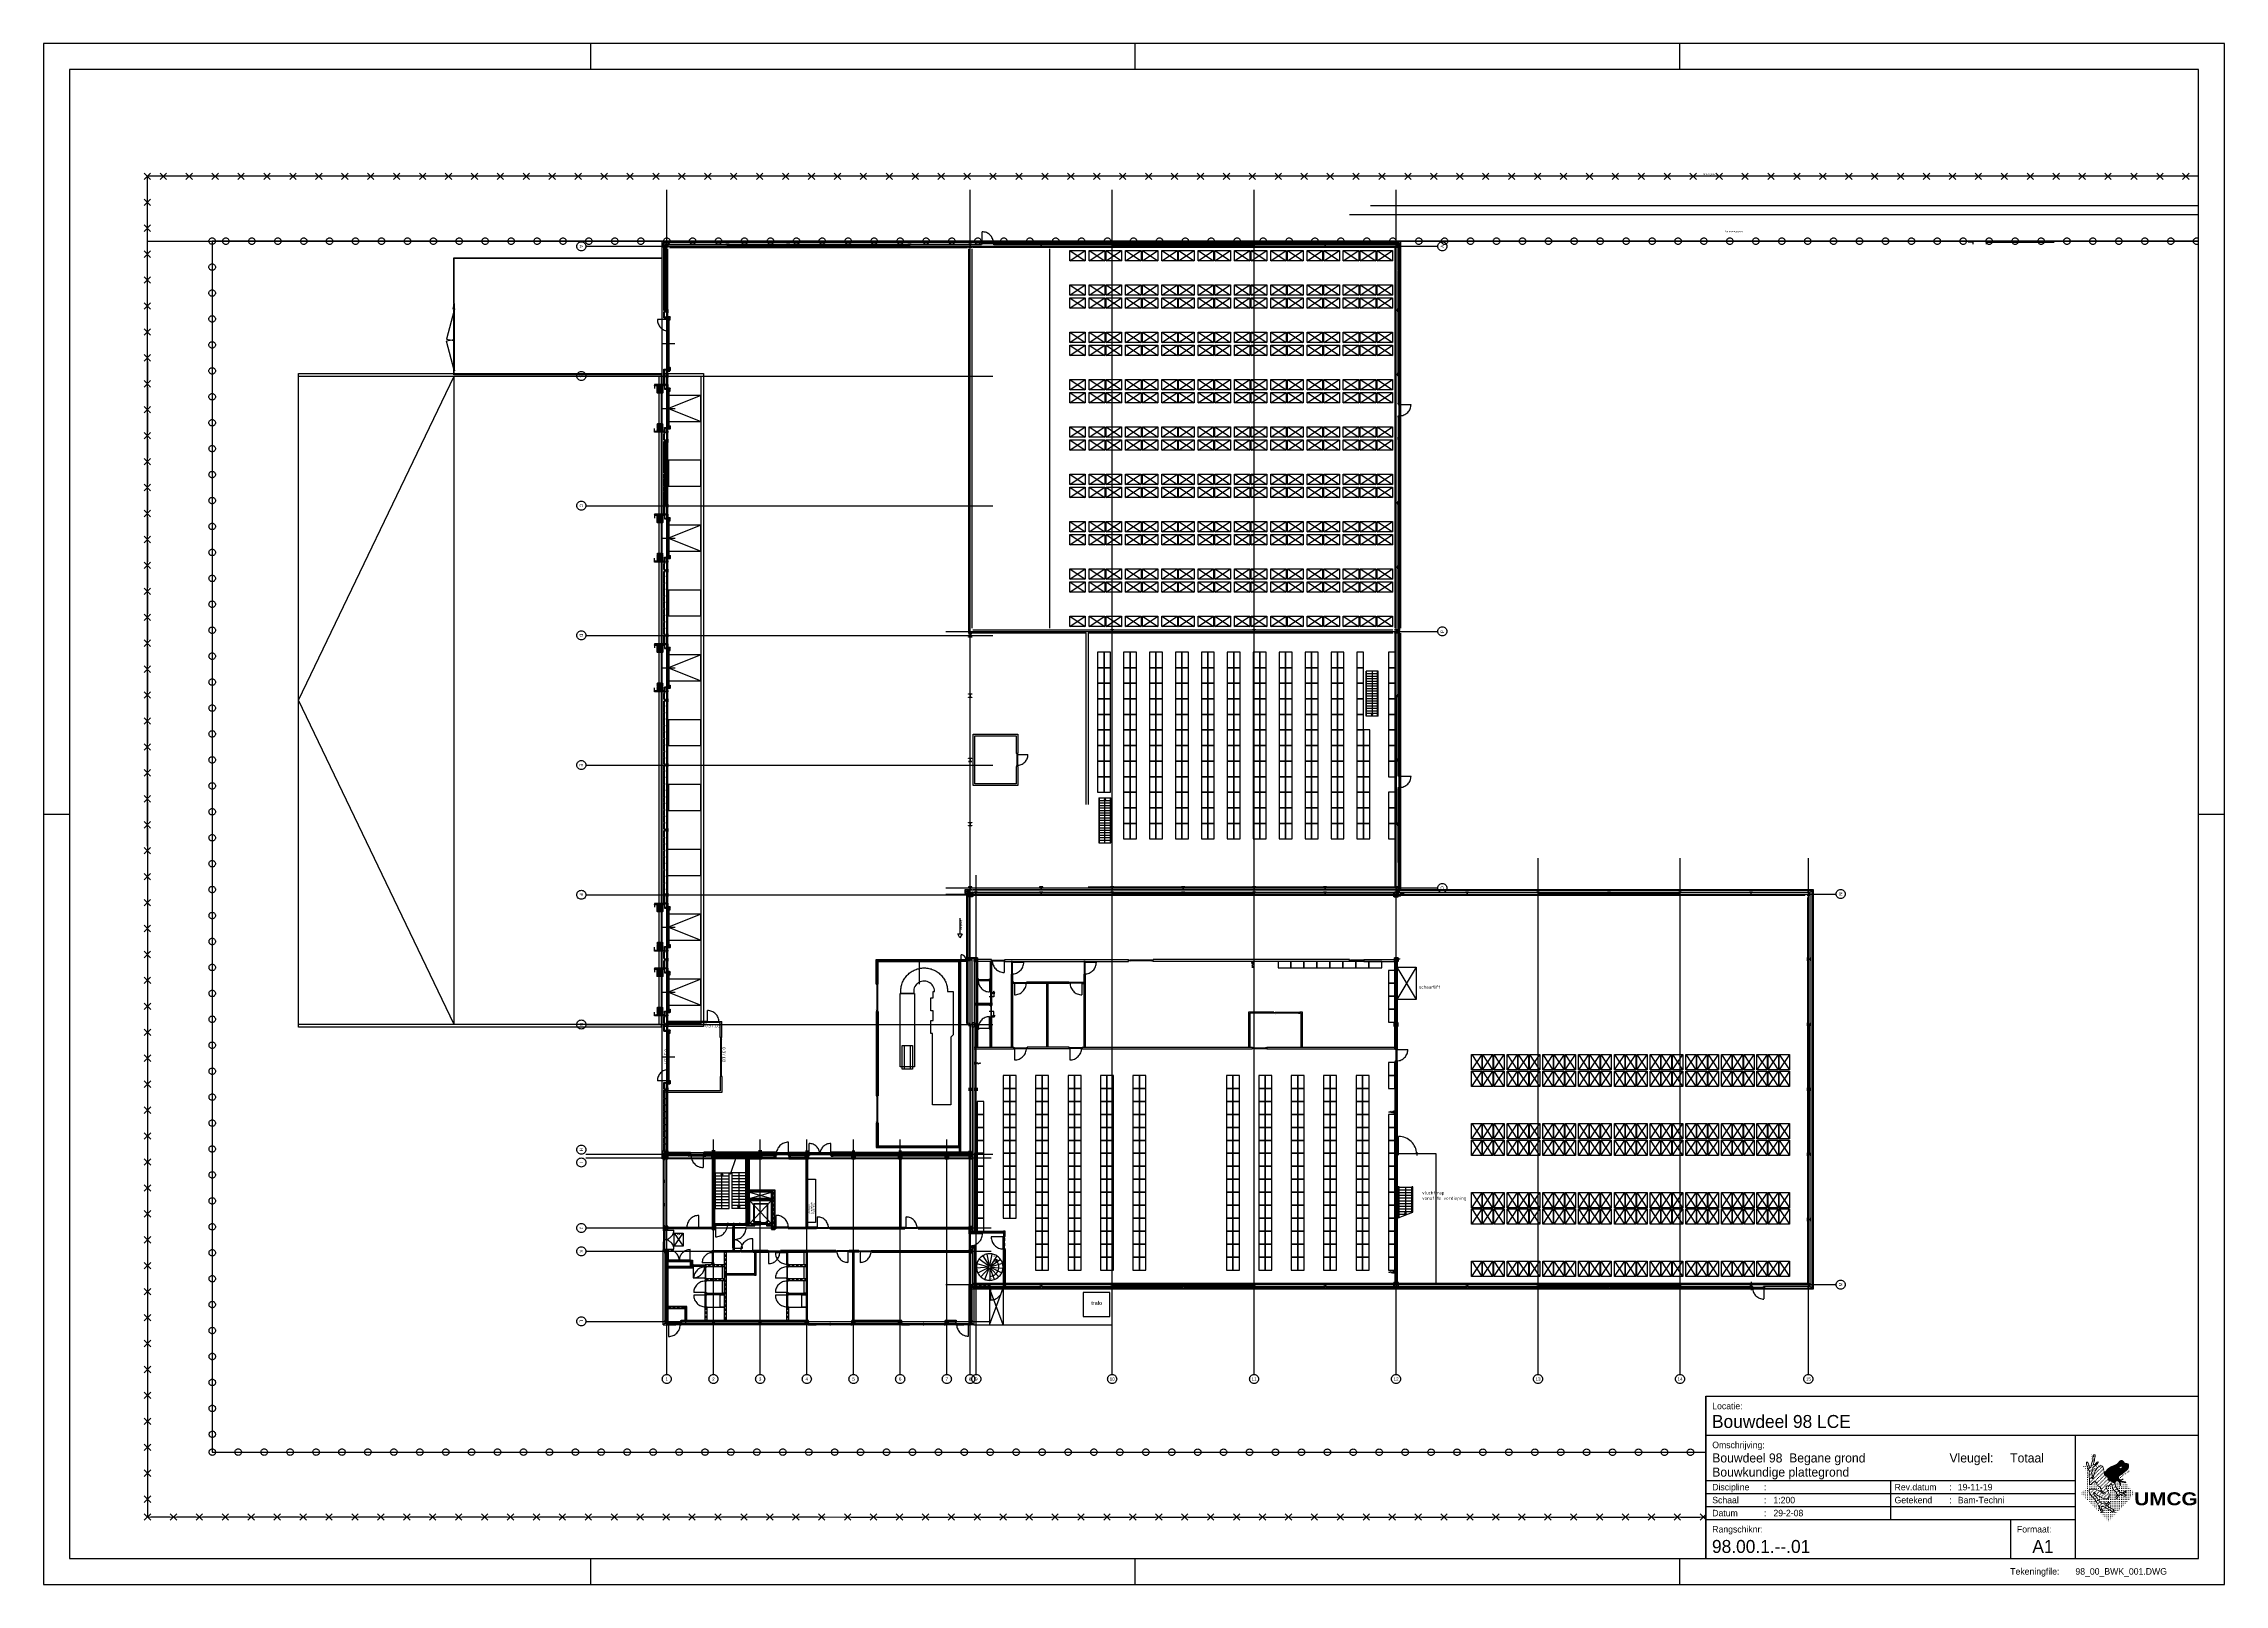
# Paper-space layout 'Totaal' of a CAD drawing. Header units: millimetres. Extents: x 0 to 841, y 0 to 594.
# The model-space entities are those that its viewports show. They can reach past a viewport. Long polylines and large blocks are cut down to what shows.
import ezdxf
from ezdxf.enums import TextEntityAlignment as Align

# ---------------------------------------------------------------- set-up
doc = ezdxf.new("R2010")
doc.units = ezdxf.units.MM
doc.header["$LTSCALE"] = 100
for name, pattern in [('B0301', [2.5, 1.25, -0.625, 0, -0.625]), ('B0302', [6, 3, -1.5, 0, -1.5]), ('B0401', [18.75, 12.5, -6.25]), ('B0402', [1.875, 1.25, -0.625]), ('B0403', [3.75, 2.5, -1.25]), ('B0404', [7.5, 5, -2.5]), ('DASHDOT', [25.4, 12.7, -6.35, 0, -6.35]), ('HIDDEN', [9.525, 6.35, -3.175]), ('HIDDEN2', [4.7625, 3.175, -1.5875])]:
    doc.linetypes.add(name, pattern=pattern)
for name, color, linetype in [('00att025', 41, 'Continuous'), ('00att035', 3, 'Continuous'), ('00att050', 4, 'Continuous'), ('00kad025', 41, 'Continuous'), ('00kad050', 4, 'Continuous'), ('00kad070', 5, 'Continuous'), ('A--L21', 8, 'Continuous'), ('A--L22', 8, 'Continuous'), ('A--L24', 8, 'Continuous'), ('A--L28', 8, 'Continuous'), ('A--L31', 8, 'Continuous'), ('A--L32', 8, 'Continuous'), ('A--L65', 1, 'Continuous'), ('A--L66', 8, 'Continuous'), ('A--T$1A', 2, 'Continuous'), ('A-A22', 8, 'Continuous'), ('AL$7A---_STRAMIEN', 1, 'Continuous'), ('AL22----', 8, 'Continuous'), ('AL24----', 8, 'Continuous'), ('AL31----', 8, 'Continuous'), ('AL32----', 8, 'Continuous'), ('ARCEER_ISO', 8, 'Continuous'), ('BL$2----', 7, 'Continuous'), ('BL$4----', 7, 'Continuous'), ('PALLETS', 8, 'Continuous'), ('Terreinsituatie', 7, 'Continuous'), ('WB6510--_ZATT', 7, 'Continuous'), ('WL6510--_SYMBOOL025', 2, 'Continuous'), ('WT6510--_AANTCODE', 2, 'Continuous'), ('WT6510--_VERKLCODE', 2, 'Continuous')]:
    doc.layers.add(name, color=color, linetype=linetype)
doc.layers.add('BL$3----_VIEWS', color=7, linetype='Continuous', plot=False)
doc.styles.add('BURO-025', font='BUROFONT.shx', dxfattribs={"height": 2.5})
doc.styles.add('BURO-035', font='BUROFONT.shx', dxfattribs={"height": 3.5})
doc.styles.add('BURO-050', font='BUROFONT.shx', dxfattribs={"height": 5})
doc.styles.add('GBB_ISOP', font='b-gbp3.shx')
doc.styles.add('gbb_isop_7.0', font='iso.shx')
doc.styles.add('ISO', font='ISO')
doc.styles.add('STABICAD-025', font='ISOCP.SHX', dxfattribs={"height": 2.5})
doc.styles.get("Standard").update_dxf_attribs({"font": 'b-gbp3.shx'})
doc.styles.add('TNC', font='iso')
doc.styles.add('Tsfont40', font='TSfont40.shx')
doc.styles.add('TVC', font='ISO.shx')
doc.styles.add('UMCG', font='')
doc.styles.get('UMCG').set_extended_font_data('Arial Black')
pattern_1 = [(0, (19338.1, 16852.16), (8e-14, 337.5), []), (0, (19338.1, 16833.4), (8e-14, 337.5), []), (0, (19338.1, 16814.66), (8e-14, 337.5), []), (0, (19338.1, 16795.9), (8e-14, 337.5), []), (0, (19338.1, 16777.16), (8e-14, 337.5), []), (0, (19338.1, 16758.4), (8e-14, 337.5), []), (0, (19338.1, 16739.66), (8e-14, 337.5), [])]
pattern_2 = [(270, (19338.1, 16852.16), (337.5, -6e-14), []), (270, (19319.35, 16852.16), (337.5, -6e-14), []), (270, (19300.6, 16852.16), (337.5, -6e-14), []), (270, (19281.85, 16852.16), (337.5, -6e-14), []), (270, (19263.1, 16852.16), (337.5, -6e-14), []), (270, (19244.35, 16852.16), (337.5, -6e-14), []), (270, (19225.6, 16852.16), (337.5, -6e-14), [])]
pattern_3 = [(270, (-1e-10, 0), (337.5, -6e-14), []), (270, (-18.75, 0), (337.5, -6e-14), []), (270, (-37.5, 0), (337.5, -6e-14), []), (270, (-56.25, 0), (337.5, -6e-14), []), (270, (-75, 0), (337.5, -6e-14), []), (270, (-93.75, 0), (337.5, -6e-14), []), (270, (-112.5, 0), (337.5, -6e-14), [])]
pattern_4 = [(225, (30079.8289, 58228.6992), (0.3535534, -0.3535534), []), (315, (30079.8289, 58228.6992), (1.0606602, -0.3535534), [1.25, -0.75])]
pattern_5 = [(135, (30079.8289, 62792.54143), (0.3535534, 0.3535534), []), (45, (30079.8289, 62792.54143), (1.0606602, 0.3535534), [1.25, -0.75])]
pattern_6 = [(135, (30079.8289, 52792.54143), (0.3535534, 0.3535534), []), (45, (30079.8289, 52792.54143), (1.0606602, 0.3535534), [1.25, -0.75])]
pattern_7 = [(135, (30079.8289, 47792.54143), (0.3535534, 0.3535534), []), (45, (30079.8289, 47792.54143), (1.0606602, 0.3535534), [1.25, -0.75])]
pattern_8 = [(225, (30079.8289, 48228.6992), (0.3535534, -0.3535534), []), (315, (30079.8289, 48228.6992), (1.0606602, -0.3535534), [1.25, -0.75])]
pattern_9 = [(225, (30079.8289, 38228.6992), (0.3535534, -0.3535534), []), (315, (30079.8289, 38228.6992), (1.0606602, -0.3535534), [1.25, -0.75])]
pattern_10 = [(135, (30079.8289, 42792.54143), (0.3535534, 0.3535534), []), (45, (30079.8289, 42792.54143), (1.0606602, 0.3535534), [1.25, -0.75])]
pattern_11 = [(225, (30079.8289, 43228.6992), (0.3535534, -0.3535534), []), (315, (30079.8289, 43228.6992), (1.0606602, -0.3535534), [1.25, -0.75])]
pattern_12 = [(135, (30079.8289, 22792.54143), (0.3535534, 0.3535534), []), (45, (30079.8289, 22792.54143), (1.0606602, 0.3535534), [1.25, -0.75])]
pattern_13 = [(225, (30079.8289, 18486.5482), (0.3535534, -0.3535534), []), (315, (30079.8289, 18486.5482), (1.0606602, -0.3535534), [1.25, -0.75])]
pattern_14 = [(135, (30079.8289, 23294.54143), (0.3535534, 0.3535534), []), (45, (30079.8289, 23294.54143), (1.0606602, 0.3535534), [1.25, -0.75])]
pattern_15 = [(225, (30079.8289, 23228.6992), (0.3535534, -0.3535534), []), (315, (30079.8289, 23228.6992), (1.0606602, -0.3535534), [1.25, -0.75])]
pattern_16 = [(135, (30079.8289, 27792.54143), (0.3535534, 0.3535534), []), (45, (30079.8289, 27792.54143), (1.0606602, 0.3535534), [1.25, -0.75])]
pattern_17 = [(225, (30079.8289, 27726.6992), (0.3535534, -0.3535534), []), (315, (30079.8289, 27726.6992), (1.0606602, -0.3535534), [1.25, -0.75])]
pattern_18 = [(135, (30079.8289, 70292.54143), (0.3535534, 0.3535534), []), (45, (30079.8289, 70292.54143), (1.0606602, 0.3535534), [1.25, -0.75])]
pattern_19 = [(225, (30079.8289, 70728.6992), (0.3535534, -0.3535534), []), (315, (30079.8289, 70728.6992), (1.0606602, -0.3535534), [1.25, -0.75])]
pattern_20 = [(135, (30079.8289, 72792.54143), (0.3535534, 0.3535534), []), (45, (30079.8289, 72792.54143), (1.0606602, 0.3535534), [1.25, -0.75])]
pattern_21 = [(225, (30079.8289, 68228.6992), (0.3535534, -0.3535534), []), (315, (30079.8289, 68228.6992), (1.0606602, -0.3535534), [1.25, -0.75])]
pattern_22 = [(225, (30079.8289, 78228.6992), (0.3535534, -0.3535534), []), (315, (30079.8289, 78228.6992), (1.0606602, -0.3535534), [1.25, -0.75])]
pattern_23 = [(135, (30079.8289, 78294.54143), (0.3535534, 0.3535534), []), (45, (30079.8289, 78294.54143), (1.0606602, 0.3535534), [1.25, -0.75])]
pattern_24 = [(225, (30079.8289, 82726.6992), (0.3535534, -0.3535534), []), (315, (30079.8289, 82726.6992), (1.0606602, -0.3535534), [1.25, -0.75])]
pattern_25 = [(135, (30079.8289, 82792.54143), (0.3535534, 0.3535534), []), (45, (30079.8289, 82792.54143), (1.0606602, 0.3535534), [1.25, -0.75])]
pattern_26 = [(135, (30079.8289, 87714.69243), (0.3535534, 0.3535534), []), (45, (30079.8289, 87714.69243), (1.0606602, 0.3535534), [1.25, -0.75])]
pattern_27 = [(225, (30079.8289, 83228.6992), (0.3535534, -0.3535534), []), (315, (30079.8289, 83228.6992), (1.0606602, -0.3535534), [1.25, -0.75])]
pattern_28 = [(225, (30079.8289, 32558.6992), (0.3535534, -0.3535534), []), (315, (30079.8289, 32558.6992), (1.0606602, -0.3535534), [1.25, -0.75])]
pattern_29 = [(135, (30079.8289, 32792.54143), (0.3535534, 0.3535534), []), (45, (30079.8289, 32792.54143), (1.0606602, 0.3535534), [1.25, -0.75])]
pattern_30 = [(225, (30079.8289, 28228.6992), (0.3535534, -0.3535534), []), (315, (30079.8289, 28228.6992), (1.0606602, -0.3535534), [1.25, -0.75])]
pattern_31 = [(135, (30079.8289, 28462.54143), (0.3535534, 0.3535534), []), (45, (30079.8289, 28462.54143), (1.0606602, 0.3535534), [1.25, -0.75])]
pattern_32 = [(225, (30079.8289, 37558.6992), (0.3535534, -0.3535534), []), (315, (30079.8289, 37558.6992), (1.0606602, -0.3535534), [1.25, -0.75])]
pattern_33 = [(135, (30079.8289, 37792.54143), (0.3535534, 0.3535534), []), (45, (30079.8289, 37792.54143), (1.0606602, 0.3535534), [1.25, -0.75])]
pattern_34 = [(225, (30079.8289, 33228.6992), (0.3535534, -0.3535534), []), (315, (30079.8289, 33228.6992), (1.0606602, -0.3535534), [1.25, -0.75])]
pattern_35 = [(135, (30079.8289, 33462.54143), (0.3535534, 0.3535534), []), (45, (30079.8289, 33462.54143), (1.0606602, 0.3535534), [1.25, -0.75])]
pattern_36 = [(225, (30079.8289, 77558.6992), (0.3535534, -0.3535534), []), (315, (30079.8289, 77558.6992), (1.0606602, -0.3535534), [1.25, -0.75])]
pattern_37 = [(135, (30079.8289, 77792.54143), (0.3535534, 0.3535534), []), (45, (30079.8289, 77792.54143), (1.0606602, 0.3535534), [1.25, -0.75])]
pattern_38 = [(225, (30079.8289, 73228.6992), (0.3535534, -0.3535534), []), (315, (30079.8289, 73228.6992), (1.0606602, -0.3535534), [1.25, -0.75])]
pattern_39 = [(135, (30079.8289, 73462.54143), (0.3535534, 0.3535534), []), (45, (30079.8289, 73462.54143), (1.0606602, 0.3535534), [1.25, -0.75])]
pattern_40 = [(225, (30079.8289, 57558.6992), (0.3535534, -0.3535534), []), (315, (30079.8289, 57558.6992), (1.0606602, -0.3535534), [1.25, -0.75])]
pattern_41 = [(135, (30079.8289, 57792.54143), (0.3535534, 0.3535534), []), (45, (30079.8289, 57792.54143), (1.0606602, 0.3535534), [1.25, -0.75])]
pattern_42 = [(225, (30079.8289, 53228.6992), (0.3535534, -0.3535534), []), (315, (30079.8289, 53228.6992), (1.0606602, -0.3535534), [1.25, -0.75])]
pattern_43 = [(135, (30079.8289, 53462.54143), (0.3535534, 0.3535534), []), (45, (30079.8289, 53462.54143), (1.0606602, 0.3535534), [1.25, -0.75])]
pattern_44 = [(225, (30079.8289, 67558.6992), (0.3535534, -0.3535534), []), (315, (30079.8289, 67558.6992), (1.0606602, -0.3535534), [1.25, -0.75])]
pattern_45 = [(135, (30079.8289, 67792.54143), (0.3535534, 0.3535534), []), (45, (30079.8289, 67792.54143), (1.0606602, 0.3535534), [1.25, -0.75])]
pattern_46 = [(225, (30079.8289, 63228.6992), (0.3535534, -0.3535534), []), (315, (30079.8289, 63228.6992), (1.0606602, -0.3535534), [1.25, -0.75])]
pattern_47 = [(135, (30079.8289, 63462.54143), (0.3535534, 0.3535534), []), (45, (30079.8289, 63462.54143), (1.0606602, 0.3535534), [1.25, -0.75])]

# ---------------------------------------------------------------- blocks, each defined once
blk = doc.blocks.new('A1-HOR')
at = {"layer": '00kad025', "color": 4, "linetype": 'Continuous'}
for p, q in [((841, 594), (0, 594)), ((0, 594), (0, 0)), ((211, 584), (211, 594)), ((421, 584), (421, 594)), ((631, 584), (631, 594)), ((841, 0), (841, 594)), ((0, 297), (10, 297)), ((831, 297), (841, 297)), ((211, 0), (211, 10)), ((421, 0), (421, 10)), ((631, 0), (631, 10)), ((0, 0), (841, 0))]:
    blk.add_line(p, q, dxfattribs=at)
at = {"layer": '00kad070', "color": 4, "linetype": 'Continuous'}
for p, q in [((831, 584), (10, 584)), ((10, 584), (10, 10)), ((831, 10), (831, 584)), ((10, 10), (831, 10))]:
    blk.add_line(p, q, dxfattribs=at)
blk = doc.blocks.new('A$C3C426440')
at = {"true_color": 0x413a66}
h = blk.add_hatch(color=177, dxfattribs=at)
h.paths.add_polyline_path([(3.54, 21.04), (3.54, 20.88), (3.18, 20.88), (3.18, 21.01), (3.25, 20.98), (3.3, 20.97), (3.36, 20.98), (3.42, 20.99), (3.47, 21.01), (3.52, 21.03)])
h.paths.add_polyline_path([(3.76, 21.59), (3.89, 21.59), (3.89, 21.23), (3.68, 21.23), (3.71, 21.32), (3.73, 21.39), (3.74, 21.47), (3.76, 21.56)])
h.paths.add_polyline_path([(4.05, 23), (4.25, 23), (4.25, 23.36), (4.2, 23.36), (4.15, 23.24), (4.11, 23.14), (4.08, 23.07)])
h.paths.add_polyline_path([(4.6, 25.13), (4.6, 24.77), (4.34, 24.77), (4.37, 25.13)])
h.paths.add_polyline_path([(4.95, 25.83), (5.29, 25.83), (5.3, 25.81), (5.31, 25.79), (5.31, 25.5), (5.3, 25.48), (4.95, 25.48)])
h.paths.add_polyline_path([(4.95, 24.42), (5.07, 24.42), (5.07, 24.3), (5.06, 24.22), (5.06, 24.13), (5.06, 24.06), (4.95, 24.06)])
h.paths.add_polyline_path([(6.37, 23), (6.42, 23), (6.39, 22.96), (6.37, 22.93)])
h.paths.add_polyline_path([(6.02, 22.65), (6.18, 22.65), (6.13, 22.57), (6.07, 22.5), (6.02, 22.42)])
h.paths.add_polyline_path([(5.66, 22.29), (5.92, 22.29), (5.86, 22.21), (5.8, 22.13), (5.74, 22.07), (5.69, 22.01), (5.66, 21.99)])
h.paths.add_polyline_path([(5.31, 21.94), (5.62, 21.94), (5.54, 21.87), (5.46, 21.79), (5.38, 21.73), (5.31, 21.68)])
h.paths.add_polyline_path([(4.95, 21.59), (5.16, 21.59), (5.1, 21.55), (5.06, 21.53), (5.01, 21.5), (4.95, 21.47)])
h.paths.add_polyline_path([(4.25, 20.52), (4.42, 20.52), (4.4, 20.59), (4.39, 20.66), (4.37, 20.73), (4.36, 20.81), (4.36, 20.88), (4.25, 20.88)])
h.paths.add_polyline_path([(3.96, 18.76), (3.89, 18.76), (3.89, 19.11), (3.91, 19.11), (3.92, 19.02), (3.93, 18.94), (3.94, 18.87), (3.95, 18.8)])
h.paths.add_polyline_path([(3.89, 17.69), (4.17, 17.69), (4.15, 17.57), (4.14, 17.5), (4.12, 17.43), (4.1, 17.38), (4.09, 17.34), (3.89, 17.34)])
h.paths.add_polyline_path([(4.87, 18.4), (4.95, 18.4), (4.95, 18.05), (4.76, 18.05)])
h.paths.add_polyline_path([(5.66, 20.33), (5.66, 20.17), (5.57, 20.17)])
h.paths.add_polyline_path([(6.02, 20.82), (6.02, 20.52), (5.79, 20.52), (5.86, 20.63), (5.93, 20.72)])
h.paths.add_polyline_path([(6.37, 21.17), (6.37, 20.88), (6.06, 20.88), (6.14, 20.96), (6.19, 21.01), (6.26, 21.07)])
h.paths.add_polyline_path([(6.45, 21.23), (6.72, 21.23), (6.72, 21.42)])
h.paths.add_polyline_path([(7.79, 21.23), (8.14, 21.23), (8.14, 21.46), (8.11, 21.49), (8.09, 21.52), (8.06, 21.55), (8.04, 21.56), (8.02, 21.59), (7.79, 21.59)])
h.paths.add_polyline_path([(9.2, 19.46), (9.2, 19.68), (9.14, 19.63), (9.09, 19.59), (9.05, 19.55), (8.99, 19.52), (8.95, 19.51), (8.92, 19.5), (8.89, 19.5), (8.88, 19.51), (8.86, 19.51), (8.85, 19.52), (8.85, 19.46)])
h.paths.add_polyline_path([(9.55, 19.82), (9.55, 20.07), (9.33, 19.82)])
h.paths.add_polyline_path([(9.91, 20.17), (9.91, 20.47), (9.64, 20.17)])
h.paths.add_polyline_path([(10.26, 20.52), (10.26, 20.8), (9.96, 20.52)])
h.paths.add_polyline_path([(10.36, 20.88), (10.62, 20.88), (10.62, 21.07)])
h.paths.add_polyline_path([(14.51, 16.63), (14.7, 16.63), (14.66, 16.71), (14.62, 16.78), (14.59, 16.87), (14.56, 16.93), (14.54, 16.99), (14.51, 16.99)])
h.paths.add_polyline_path([(15.92, 16.63), (16.13, 16.63), (16.11, 16.67), (16.09, 16.7), (16.06, 16.73), (16.03, 16.75), (15.99, 16.78), (15.96, 16.79), (15.92, 16.8)])
h.paths.add_polyline_path([(15.22, 15.92), (15.48, 15.92), (15.46, 15.94), (15.45, 15.94), (15.45, 15.95), (15.45, 15.95), (15.45, 15.96), (15.45, 15.96), (15.45, 15.97), (15.45, 15.97), (15.46, 15.98), (15.47, 16), (15.49, 16.01), (15.5, 16.02), (15.51, 16.03), (15.52, 16.04), (15.53, 16.05), (15.54, 16.05), (15.55, 16.06), (15.57, 16.07), (15.57, 16.28), (15.22, 16.28)])
h.paths.add_polyline_path([(16.28, 15.57), (16.63, 15.57), (16.63, 15.72), (16.56, 15.73), (16.51, 15.73), (16.43, 15.74), (16.37, 15.75), (16.32, 15.76), (16.28, 15.77)])
h.paths.add_polyline_path([(16.99, 15.22), (17.24, 15.22), (17.22, 15.18), (17.19, 15.15), (17.14, 15.11), (17.11, 15.09), (17.07, 15.07), (17.02, 15.06), (16.99, 15.06)])
h.paths.add_polyline_path([(15.22, 14.51), (15.24, 14.51), (15.24, 14.58), (15.23, 14.65), (15.23, 14.72), (15.23, 14.77), (15.22, 14.82), (15.22, 14.84), (15.22, 14.86), (15.22, 14.86)])
h.paths.add_polyline_path([(14.86, 14.16), (14.68, 14.16), (14.7, 14.08), (14.72, 14.04), (14.74, 14.02), (14.76, 13.99), (14.79, 13.97), (14.82, 13.95), (14.86, 13.93)])
h.paths.add_polyline_path([(14.51, 15.22), (14.51, 15.1), (14.49, 15.13), (14.48, 15.16), (14.46, 15.19), (14.44, 15.22)])
h.paths.add_polyline_path([(13.45, 15.92), (13.8, 15.92), (13.8, 15.81), (13.76, 15.82), (13.72, 15.82), (13.69, 15.81), (13.66, 15.81), (13.6, 15.78), (13.57, 15.76), (13.54, 15.73), (13.51, 15.7), (13.49, 15.67), (13.47, 15.64), (13.45, 15.61)])
h.paths.add_polyline_path([(13.09, 15.57), (13.42, 15.57), (13.39, 15.53), (13.35, 15.47), (13.32, 15.44), (13.29, 15.41), (13.24, 15.38), (13.2, 15.35), (13.16, 15.33), (13.12, 15.31), (13.09, 15.29)])
h.paths.add_polyline_path([(12.74, 14.86), (12.74, 15.22), (12.97, 15.22), (12.94, 15.19), (12.92, 15.17), (12.89, 15.15), (12.86, 15.12), (12.84, 15.09), (12.82, 15.06), (12.8, 15.03), (12.79, 15), (12.78, 14.97), (12.77, 14.93), (12.77, 14.89), (12.77, 14.87), (12.77, 14.86)])
h.paths.add_polyline_path([(13.09, 13.8), (13.16, 13.8), (13.14, 13.85), (13.12, 13.88), (13.1, 13.92), (13.09, 13.95)])
h.paths.add_polyline_path([(13.45, 12.74), (13.77, 12.74), (13.73, 12.8), (13.67, 12.89), (13.63, 12.96), (13.59, 13.03), (13.56, 13.07), (13.55, 13.09), (13.45, 13.09)])
h.paths.add_polyline_path([(14.16, 12.03), (14.34, 12.03), (14.31, 12.07), (14.27, 12.11), (14.24, 12.15), (14.21, 12.19), (14.18, 12.22), (14.16, 12.25)])
h.paths.add_polyline_path([(14.86, 11.32), (14.86, 11.49), (14.94, 11.45), (14.99, 11.42), (15.04, 11.4), (15.08, 11.38), (15.11, 11.36), (15.16, 11.34), (15.19, 11.32)])
h.paths.add_polyline_path([(16.63, 11.68), (16.63, 11.32), (16.28, 11.32), (16.28, 11.64), (16.36, 11.68)])
h.paths.add_polyline_path([(16.63, 11.68), (16.99, 11.68), (16.99, 11.88), (16.95, 11.89), (16.91, 11.9), (16.87, 11.91), (16.85, 11.92), (16.8, 11.91), (16.77, 11.91), (16.72, 11.89), (16.68, 11.87), (16.65, 11.85), (16.63, 11.84)])
h.paths.add_polyline_path([(16.63, 10.62), (16.63, 10.26), (16.99, 10.26), (16.99, 10.61), (16.98, 10.61), (16.98, 10.61), (16.97, 10.62)])
h.paths.add_polyline_path([(16.28, 10.26), (16.63, 10.26), (16.63, 9.98), (16.54, 10), (16.47, 10.01), (16.4, 10.02), (16.33, 10.04), (16.28, 10.05)])
h.paths.add_polyline_path([(15.57, 10.62), (15.57, 10.34), (15.5, 10.4), (15.45, 10.44), (15.39, 10.49), (15.34, 10.53), (15.27, 10.57), (15.23, 10.59), (15.22, 10.6), (15.22, 10.62)])
h.paths.add_polyline_path([(13.45, 9.91), (13.45, 9.55), (13.22, 9.55), (13.23, 9.6), (13.24, 9.63), (13.27, 9.68), (13.31, 9.75), (13.34, 9.8), (13.39, 9.86), (13.43, 9.9), (13.44, 9.91)])
h.paths.add_polyline_path([(13.8, 10.26), (13.8, 9.91), (13.45, 9.91), (13.45, 9.91), (13.52, 9.98), (13.59, 10.04), (13.63, 10.07), (13.68, 10.12), (13.71, 10.15), (13.74, 10.19), (13.76, 10.21), (13.77, 10.23), (13.78, 10.25), (13.79, 10.26)])
h.paths.add_polyline_path([(14.16, 10.62), (14.16, 10.26), (13.8, 10.26), (13.8, 10.28), (13.82, 10.32), (13.84, 10.36), (13.85, 10.39), (13.86, 10.42), (13.87, 10.46), (13.88, 10.49), (13.88, 10.52), (13.88, 10.54), (13.87, 10.57), (13.87, 10.6), (13.86, 10.62)])
h.paths.add_polyline_path([(13.42, 11.32), (13.45, 11.32), (13.45, 11.24)])
h.paths.add_polyline_path([(12.74, 12.39), (13.09, 12.39), (13.09, 12.03), (12.89, 12.03), (12.84, 12.07), (12.8, 12.1), (12.76, 12.14), (12.74, 12.16)])
h.paths.add_polyline_path([(12.03, 13.09), (12.39, 13.09), (12.39, 12.74), (12.19, 12.74), (12.15, 12.81), (12.12, 12.86), (12.08, 12.94), (12.05, 13.01), (12.03, 13.05)])
h.paths.add_polyline_path([(12.03, 14.16), (12.03, 13.8), (11.87, 13.8), (11.85, 13.89), (11.83, 13.96), (11.81, 14.04), (11.8, 14.1), (11.78, 14.16)])
h.paths.add_polyline_path([(10.97, 14.51), (10.97, 14.86), (11.32, 14.86), (11.32, 14.84), (11.3, 14.84), (11.26, 14.83), (11.23, 14.82), (11.21, 14.8), (11.19, 14.79), (11.16, 14.76), (11.15, 14.73), (11.13, 14.71), (11.12, 14.68), (11.1, 14.65), (11.09, 14.63), (11.08, 14.59), (11.07, 14.57), (11.06, 14.54), (11.05, 14.53), (11.05, 14.51)])
h.paths.add_polyline_path([(10.62, 14.51), (10.97, 14.51), (10.97, 14.34), (10.94, 14.29), (10.89, 14.21), (10.85, 14.17), (10.83, 14.16), (10.62, 14.16)])
h.paths.add_polyline_path([(10.26, 14.16), (10.62, 14.16), (10.62, 14.02), (10.55, 14.01), (10.48, 14), (10.39, 14), (10.3, 14), (10.26, 14)])
h.paths.add_polyline_path([(9.55, 13.09), (9.62, 13.09), (9.6, 13.15), (9.59, 13.19), (9.58, 13.24), (9.55, 13.32)])
h.paths.add_polyline_path([(9.91, 12.03), (9.91, 12.39), (9.94, 12.39), (10, 12.25), (10.06, 12.15), (10.1, 12.06), (10.11, 12.03)])
h.paths.add_polyline_path([(10.26, 11.32), (10.45, 11.32), (10.52, 11.15), (10.55, 11.03), (10.57, 10.97), (10.26, 10.97)])
h.paths.add_polyline_path([(10.62, 10.26), (10.68, 10.26), (10.68, 10.16), (10.68, 10.06), (10.68, 9.98), (10.68, 9.92), (10.68, 9.91), (10.62, 9.91)])
h.paths.add_polyline_path([(9.55, 9.2), (9.91, 9.2), (9.91, 8.95), (9.84, 8.94), (9.76, 8.94), (9.68, 8.93), (9.55, 8.94)])
h.paths.add_polyline_path([(8.49, 9.2), (8.49, 9.14), (8.3, 9.2)])
h.paths.add_polyline_path([(7.43, 9.91), (7.79, 9.91), (7.79, 9.55), (7.58, 9.55), (7.53, 9.59), (7.47, 9.62), (7.43, 9.65)])
h.paths.add_polyline_path([(6.37, 10.26), (6.72, 10.26), (6.72, 10.01), (6.55, 10.09), (6.44, 10.14), (6.37, 10.17)])
h.paths.add_polyline_path([(5.66, 10.97), (6.02, 10.97), (6.02, 10.62), (5.75, 10.62), (5.71, 10.65), (5.66, 10.7)])
h.paths.add_polyline_path([(4.95, 11.32), (4.95, 11.3), (4.92, 11.32)])
h.paths.add_polyline_path([(4.75, 10.97), (4.6, 10.97), (4.6, 11.32), (4.67, 11.32), (4.67, 11.29), (4.68, 11.23), (4.69, 11.17), (4.71, 11.12), (4.73, 11.04)])
h.paths.add_polyline_path([(4.95, 9.91), (5.31, 9.91), (5.31, 10.09), (5.25, 10.16), (5.21, 10.19), (5.17, 10.24), (5.15, 10.26), (4.95, 10.26)])
h.paths.add_polyline_path([(5.66, 9.55), (5.66, 9.2), (6.02, 9.2), (6.02, 9.33), (5.95, 9.42), (5.9, 9.5), (5.86, 9.55)])
h.paths.add_polyline_path([(6.37, 8.49), (6.54, 8.49), (6.45, 8.61), (6.37, 8.72)])
h.paths.add_polyline_path([(7.08, 7.79), (7.14, 7.79), (7.08, 7.86)])
h.paths.add_polyline_path([(7.79, 7.08), (8.14, 7.08), (8.14, 7.19), (8.09, 7.19), (8.01, 7.19), (7.94, 7.2), (7.88, 7.21), (7.82, 7.23), (7.79, 7.24)])
h.paths.add_polyline_path([(9.2, 7.08), (9.55, 7.08), (9.55, 7.08), (9.54, 7.09), (9.51, 7.09), (9.49, 7.09), (9.46, 7.1), (9.44, 7.11), (9.43, 7.12), (9.41, 7.14), (9.37, 7.2), (9.35, 7.24), (9.33, 7.27), (9.3, 7.31), (9.26, 7.34), (9.23, 7.36), (9.2, 7.37)])
h.paths.add_polyline_path([(10.62, 7.43), (10.73, 7.43), (10.74, 7.36), (10.73, 7.3), (10.73, 7.25), (10.7, 7.19), (10.68, 7.14), (10.64, 7.08), (10.62, 7.08)])
h.paths.add_polyline_path([(10.26, 7.08), (10.62, 7.08), (10.62, 7.04), (10.58, 7), (10.55, 6.97), (10.52, 6.92), (10.48, 6.88), (10.46, 6.84), (10.43, 6.81), (10.4, 6.76), (10.38, 6.72), (10.26, 6.72)])
h.paths.add_polyline_path([(9.91, 6.72), (10.26, 6.72), (10.26, 6.58), (10.22, 6.56), (10.18, 6.54), (10.14, 6.54), (10.08, 6.54), (10.02, 6.55), (9.97, 6.56), (9.91, 6.57)])
h.paths.add_polyline_path([(9.55, 6.02), (9.91, 6.02), (9.91, 6.16), (9.82, 6.2), (9.74, 6.23), (9.65, 6.26), (9.55, 6.29)])
h.paths.add_polyline_path([(10.62, 5.72), (10.62, 5.66), (10.71, 5.66), (10.66, 5.7), (10.63, 5.71)])
h.paths.add_polyline_path([(11.32, 5.31), (11.32, 4.95), (11.68, 4.95), (11.68, 5.13), (11.56, 5.2), (11.49, 5.24), (11.41, 5.28), (11.36, 5.31)])
h.paths.add_polyline_path([(12.39, 4.68), (12.39, 4.6), (12.48, 4.6), (12.45, 4.63), (12.43, 4.65), (12.4, 4.67)])
h.paths.add_polyline_path([(11.68, 4.25), (12.03, 4.25), (12.03, 3.98), (11.99, 4), (11.92, 4.03), (11.87, 4.05), (11.82, 4.08), (11.75, 4.11), (11.68, 4.16)])
h.paths.add_polyline_path([(10.26, 5.31), (10.26, 5.02), (9.91, 5.21), (9.91, 5.31)])
h.paths.add_polyline_path([(9.2, 5.66), (9.2, 5.59), (9.13, 5.63), (9.07, 5.66)])
h.paths.add_polyline_path([(8.14, 6.37), (8.49, 6.37), (8.49, 6.02), (8.4, 6.02), (8.34, 6.04), (8.28, 6.05), (8.23, 6.06), (8.19, 6.07), (8.14, 6.08)])
h.paths.add_polyline_path([(7.43, 5.66), (7.43, 5.31), (7.63, 5.31), (7.61, 5.37), (7.58, 5.45), (7.56, 5.53), (7.55, 5.6), (7.54, 5.66)])
h.paths.add_polyline_path([(7.79, 4.6), (7.79, 4.25), (8.14, 4.25), (8.14, 4.53), (8.11, 4.57), (8.09, 4.6)])
h.paths.add_polyline_path([(7.79, 4.25), (7.79, 3.89), (7.71, 3.89), (7.68, 3.97), (7.66, 4.04), (7.64, 4.11), (7.62, 4.18), (7.6, 4.25)])
h.paths.add_polyline_path([(7.08, 5.31), (7.08, 5.1), (7.14, 5.05), (7.2, 4.99), (7.23, 4.95), (7.43, 4.95), (7.43, 5.31)])
h.paths.add_polyline_path([(7.08, 6.37), (6.72, 6.37), (6.72, 6.34), (6.77, 6.31), (6.81, 6.28), (6.85, 6.23), (6.88, 6.17), (6.9, 6.1), (6.92, 6.02), (7.08, 6.02)])
h.paths.add_polyline_path([(6.37, 7.08), (6.37, 6.72), (6.27, 6.72), (6.25, 6.78), (6.23, 6.87), (6.21, 6.94), (6.19, 7), (6.17, 7.06), (6.16, 7.08)])
h.paths.add_polyline_path([(5.66, 8.14), (6.02, 8.14), (6.02, 7.79), (5.77, 7.79), (5.74, 7.84), (5.71, 7.88), (5.67, 7.94), (5.66, 7.96)])
h.paths.add_polyline_path([(5.31, 8.85), (5.31, 8.49), (5.3, 8.49), (5.26, 8.54), (5.21, 8.6), (5.16, 8.66), (5.11, 8.72), (5.05, 8.8), (5.01, 8.85)])
h.paths.add_polyline_path([(4.6, 9.55), (4.6, 9.3), (4.5, 9.41), (4.41, 9.5), (4.36, 9.55)])
h.paths.add_polyline_path([(3.89, 10.26), (3.89, 10.06), (3.82, 10.14), (3.75, 10.24), (3.72, 10.26)])
h.paths.add_polyline_path([(3.54, 11.32), (3.18, 11.32), (3.18, 11.1), (3.22, 11.02), (3.25, 10.97), (3.54, 10.97)])
h.paths.add_polyline_path([(3.18, 12.39), (3.18, 12.03), (2.95, 12.03), (2.95, 12.07), (2.95, 12.12), (2.96, 12.18), (2.96, 12.2), (2.97, 12.24), (2.99, 12.3), (3, 12.34), (3.03, 12.39)])
h.paths.add_polyline_path([(3.54, 12.39), (3.18, 12.39), (3.18, 12.55), (3.24, 12.59), (3.3, 12.62), (3.34, 12.64), (3.42, 12.67), (3.48, 12.69), (3.54, 12.7)])
h.paths.add_polyline_path([(4.6, 12.71), (4.6, 12.39), (4.95, 12.39), (4.95, 12.69), (4.9, 12.7), (4.85, 12.7), (4.8, 12.71), (4.76, 12.71), (4.72, 12.71), (4.67, 12.71), (4.62, 12.71), (4.6, 12.71)])
h.paths.add_polyline_path([(7.79, 11.32), (7.79, 11.55), (7.86, 11.5), (7.91, 11.47), (7.96, 11.43), (8.02, 11.39), (8.08, 11.35), (8.11, 11.32)])
h.paths.add_polyline_path([(8.85, 10.62), (8.49, 10.62), (8.49, 10.91), (8.52, 10.89), (8.56, 10.87), (8.59, 10.86), (8.62, 10.84), (8.66, 10.83), (8.7, 10.82), (8.74, 10.81), (8.8, 10.8), (8.85, 10.8)])
h.paths.add_polyline_path([(9.2, 11.32), (9.2, 10.97), (9.13, 10.97), (9.13, 10.98), (9.13, 11), (9.13, 11.02), (9.12, 11.05), (9.12, 11.08), (9.11, 11.11), (9.1, 11.13), (9.09, 11.17), (9.07, 11.2), (9.06, 11.23), (9.04, 11.26), (9.03, 11.27), (9.01, 11.3), (8.99, 11.32), (8.99, 11.32)])
h.paths.add_polyline_path([(8.14, 12.03), (8.49, 12.03), (8.49, 11.68), (8.47, 11.68), (8.43, 11.7), (8.35, 11.74), (8.29, 11.77), (8.25, 11.79), (8.22, 11.81), (8.18, 11.83), (8.15, 11.85), (8.14, 11.86)])
h.paths.add_polyline_path([(2.83, 21.94), (2.88, 21.94), (2.87, 21.97), (2.87, 22.01), (2.86, 22.05), (2.85, 22.08), (2.84, 22.11), (2.83, 22.14)])
h.paths.add_polyline_path([(2.12, 23), (2.12, 22.65), (2.48, 22.65), (2.48, 22.96), (2.46, 22.98), (2.44, 23)])
h.paths.add_polyline_path([(2.12, 22.65), (1.92, 22.65), (1.95, 22.51), (1.97, 22.41), (1.99, 22.33), (1.99, 22.29), (2.12, 22.29)])
h.paths.add_polyline_path([(6.37, 14.16), (6.37, 13.91), (6.32, 13.95), (6.26, 14), (6.21, 14.04), (6.17, 14.09), (6.14, 14.12), (6.11, 14.16)])
h.paths.add_polyline_path([(5.66, 15.22), (5.66, 15.17), (5.71, 15.14), (5.74, 15.12), (5.81, 15.07), (5.86, 15.03), (5.88, 15.01), (5.91, 14.98), (5.92, 14.95), (5.94, 14.93), (5.95, 14.9), (5.96, 14.86), (6.02, 14.86), (6.02, 15.22)])
h.paths.add_polyline_path([(4.95, 15.92), (5.31, 15.92), (5.31, 15.65), (5.27, 15.69), (5.23, 15.73), (5.2, 15.76), (5.17, 15.78), (5.13, 15.8), (5.1, 15.82), (5.06, 15.82), (5.02, 15.81), (4.99, 15.79), (4.95, 15.77)])
h.paths.add_polyline_path([(4.6, 15.57), (4.78, 15.57), (4.74, 15.52), (4.7, 15.48), (4.66, 15.43), (4.6, 15.38), (4.6, 15.38)])
h.paths.add_polyline_path([(4.25, 15.22), (4.42, 15.22), (4.36, 15.17), (4.32, 15.14), (4.28, 15.11), (4.25, 15.09)])
h.paths.add_polyline_path([(3.89, 14.86), (3.99, 14.86), (3.96, 14.83), (3.93, 14.81), (3.91, 14.78), (3.89, 14.75)])
h.paths.add_polyline_path([(3.54, 14.51), (3.69, 14.51), (3.65, 14.48), (3.62, 14.47), (3.57, 14.45), (3.54, 14.44)])
h.paths.add_polyline_path([(3.18, 15.22), (3.12, 15.22), (3.13, 15.19), (3.13, 15.13), (3.13, 15.07), (3.13, 15), (3.13, 14.94), (3.13, 14.86), (3.18, 14.86)])
h.paths.add_polyline_path([(3.18, 16.63), (3.02, 16.63), (3.03, 16.49), (3.03, 16.42), (3.04, 16.32), (3.04, 16.28), (3.18, 16.28)])
h.paths.add_polyline_path([(3.18, 18.05), (2.92, 18.05), (2.94, 17.9), (2.94, 17.82), (2.95, 17.72), (2.96, 17.69), (3.18, 17.69)])
h.paths.add_polyline_path([(3.18, 19.46), (3.07, 19.46), (3.06, 19.37), (3.04, 19.3), (3.02, 19.22), (3.01, 19.17), (2.99, 19.11), (3.18, 19.11)])
h.paths.add_polyline_path([(2.83, 20.52), (2.65, 20.52), (2.64, 20.42), (2.63, 20.33), (2.63, 20.27), (2.64, 20.21), (2.66, 20.17), (2.83, 20.17)])
h.paths.add_polyline_path([(2.48, 21.59), (2.22, 21.59), (2.38, 21.23), (2.48, 21.23)])
h.paths.add_polyline_path([(7.79, 12.39), (7.79, 12.74), (7.62, 12.74), (7.62, 12.63), (7.63, 12.56), (7.63, 12.48), (7.64, 12.41), (7.65, 12.39)])
at = {"true_color": 0xa67730}
h = blk.add_hatch(color=35, dxfattribs=at)
edge = h.paths.add_edge_path()
edge.add_spline(control_points=[(3.73, 25.48), (3.73, 25.35), (3.74, 25.24), (3.75, 25.13)], knot_values=[1.755032, 1.755032, 1.755032, 1.755032, 2.127181, 2.127181, 2.127181, 2.127181], degree=3, periodic=0)
edge.add_line((3.75, 25.13), (3.89, 25.13))
edge.add_line((3.89, 25.13), (3.89, 25.48))
edge.add_line((3.89, 25.48), (3.73, 25.48))
h = blk.add_hatch(color=35, dxfattribs=at)
edge = h.paths.add_edge_path()
edge.add_line((3.77, 25.83), (3.89, 25.83))
edge.add_line((3.89, 25.83), (3.89, 26.19))
edge.add_line((3.89, 26.19), (3.88, 26.19))
edge.add_spline(control_points=[(3.88, 26.19), (3.85, 26.12), (3.81, 25.99), (3.78, 25.87), (3.77, 25.83)], knot_values=[1.129915, 1.129915, 1.129915, 1.129915, 1.330895, 1.425888, 1.425888, 1.425888, 1.425888], degree=3, periodic=0)
h = blk.add_hatch(color=35, dxfattribs=at)
edge = h.paths.add_edge_path()
edge.add_line((4.25, 25.83), (4.35, 25.83))
edge.add_spline(control_points=[(4.35, 25.83), (4.33, 25.88), (4.3, 25.95), (4.26, 26.03), (4.25, 26.06)], knot_values=[0.286276, 0.286276, 0.286276, 0.286276, 0.424645, 0.499465, 0.499465, 0.499465, 0.499465], degree=3, periodic=0)
edge.add_line((4.25, 26.06), (4.25, 25.83))
h = blk.add_hatch(color=35, dxfattribs=at)
edge = h.paths.add_edge_path()
edge.add_line((4.25, 25.13), (4.37, 25.13))
edge.add_spline(control_points=[(4.37, 25.13), (4.38, 25.24), (4.4, 25.37), (4.43, 25.48)], knot_values=[36.739246, 36.739246, 36.739246, 36.739246, 37.048309, 37.048309, 37.048309, 37.048309], degree=3, periodic=0)
edge.add_line((4.43, 25.48), (4.25, 25.48))
edge.add_line((4.25, 25.48), (4.25, 25.13))
at = {"true_color": 0x413a66}
for points in [[(4.95, 25.48), (4.6, 25.48), (4.6, 25.13), (4.95, 25.13)], [(2.83, 21.94), (2.48, 21.94), (2.48, 21.59), (2.83, 21.59)], [(3.18, 20.88), (2.83, 20.88), (2.83, 20.52), (3.18, 20.52)], [(3.54, 19.82), (3.18, 19.82), (3.18, 19.46), (3.54, 19.46)], [(3.54, 18.4), (3.18, 18.4), (3.18, 18.05), (3.54, 18.05)], [(3.54, 16.99), (3.18, 16.99), (3.18, 16.63), (3.54, 16.63)], [(3.89, 20.17), (3.54, 20.17), (3.54, 19.82), (3.89, 19.82)], [(3.89, 18.76), (3.54, 18.76), (3.54, 18.4), (3.89, 18.4)], [(3.89, 17.34), (3.54, 17.34), (3.54, 16.99), (3.89, 16.99)], [(4.25, 21.94), (3.89, 21.94), (3.89, 21.59), (4.25, 21.59)], [(4.25, 20.52), (3.89, 20.52), (3.89, 20.17), (4.25, 20.17)], [(4.6, 23.71), (4.25, 23.71), (4.25, 23.36), (4.6, 23.36)], [(4.6, 22.29), (4.25, 22.29), (4.25, 21.94), (4.6, 21.94)], [(4.95, 24.06), (4.6, 24.06), (4.6, 23.71), (4.95, 23.71)], [(4.95, 16.99), (4.6, 16.99), (4.6, 16.63), (4.95, 16.63)], [(5.31, 18.76), (4.95, 18.76), (4.95, 18.4), (5.31, 18.4)], [(5.31, 17.34), (4.95, 17.34), (4.95, 16.99), (5.31, 16.99)], [(5.66, 19.11), (5.31, 19.11), (5.31, 18.76), (5.66, 18.76)], [(5.66, 17.69), (5.31, 17.69), (5.31, 17.34), (5.66, 17.34)], [(6.02, 19.46), (5.66, 19.46), (5.66, 19.11), (6.02, 19.11)], [(6.02, 18.05), (5.66, 18.05), (5.66, 17.69), (6.02, 17.69)], [(6.37, 19.82), (6.02, 19.82), (6.02, 19.46), (6.37, 19.46)], [(6.37, 18.4), (6.02, 18.4), (6.02, 18.05), (6.37, 18.05)], [(6.37, 16.99), (6.02, 16.99), (6.02, 16.63), (6.37, 16.63)], [(6.72, 20.17), (6.37, 20.17), (6.37, 19.82), (6.72, 19.82)], [(6.72, 18.76), (6.37, 18.76), (6.37, 18.4), (6.72, 18.4)], [(6.72, 17.34), (6.37, 17.34), (6.37, 16.99), (6.72, 16.99)], [(7.08, 20.52), (6.72, 20.52), (6.72, 20.17), (7.08, 20.17)], [(7.08, 19.11), (6.72, 19.11), (6.72, 18.76), (7.08, 18.76)], [(7.08, 17.69), (6.72, 17.69), (6.72, 17.34), (7.08, 17.34)], [(7.43, 20.88), (7.08, 20.88), (7.08, 20.52), (7.43, 20.52)], [(7.43, 19.46), (7.08, 19.46), (7.08, 19.11), (7.43, 19.11)], [(7.43, 18.05), (7.08, 18.05), (7.08, 17.69), (7.43, 17.69)], [(7.79, 21.23), (7.43, 21.23), (7.43, 20.88), (7.79, 20.88)], [(7.79, 19.82), (7.43, 19.82), (7.43, 19.46), (7.79, 19.46)], [(7.79, 18.4), (7.43, 18.4), (7.43, 18.05), (7.79, 18.05)], [(7.79, 16.99), (7.43, 16.99), (7.43, 16.63), (7.79, 16.63)], [(8.14, 20.17), (7.79, 20.17), (7.79, 19.82), (8.14, 19.82)], [(8.14, 18.76), (7.79, 18.76), (7.79, 18.4), (8.14, 18.4)], [(8.14, 17.34), (7.79, 17.34), (7.79, 16.99), (8.14, 16.99)], [(8.49, 20.52), (8.14, 20.52), (8.14, 20.17), (8.49, 20.17)], [(8.49, 19.11), (8.14, 19.11), (8.14, 18.76), (8.49, 18.76)], [(8.49, 17.69), (8.14, 17.69), (8.14, 17.34), (8.49, 17.34)], [(8.85, 19.46), (8.49, 19.46), (8.49, 19.11), (8.85, 19.11)], [(8.85, 18.05), (8.49, 18.05), (8.49, 17.69), (8.85, 17.69)], [(9.2, 18.4), (8.9, 18.4), (8.85, 18.36), (8.85, 18.05), (9.16, 18.05), (9.2, 18.1)], [(9.2, 16.99), (8.85, 16.99), (8.85, 16.63), (9.2, 16.63)], [(9.55, 18.76), (9.3, 18.76), (9.2, 18.67), (9.2, 18.4), (9.47, 18.4), (9.55, 18.5)], [(9.55, 17.34), (9.2, 17.34), (9.2, 16.99), (9.55, 16.99)], [(9.91, 18.91), (9.91, 19.11), (9.71, 19.11), (9.55, 18.98), (9.55, 18.76), (9.78, 18.76)], [(9.91, 17.69), (9.61, 17.69), (9.55, 17.65), (9.55, 17.34), (9.86, 17.34), (9.91, 17.39)], [(10.26, 19.31), (10.26, 19.46), (10.11, 19.46), (9.91, 19.29), (9.91, 19.11), (10.09, 19.11)], [(10.26, 18.05), (10.01, 18.05), (9.91, 17.96), (9.91, 17.69), (10.17, 17.69), (10.26, 17.79)], [(10.62, 19.72), (10.62, 19.82), (10.52, 19.82), (10.26, 19.6), (10.26, 19.46), (10.4, 19.46)], [(10.62, 18.2), (10.62, 18.4), (10.41, 18.4), (10.26, 18.27), (10.26, 18.05), (10.48, 18.05)], [(10.62, 16.99), (10.31, 16.99), (10.26, 16.94), (10.26, 16.63), (10.57, 16.63), (10.62, 16.68)], [(10.97, 20.12), (10.97, 20.17), (10.92, 20.17), (10.62, 19.91), (10.62, 19.82), (10.7, 19.82)], [(10.97, 18.6), (10.97, 18.76), (10.82, 18.76), (10.62, 18.58), (10.62, 18.4), (10.79, 18.4)], [(10.97, 17.34), (10.72, 17.34), (10.62, 17.25), (10.62, 16.99), (10.88, 16.99), (10.97, 17.09)], [(11.32, 20.52), (10.97, 20.22), (10.97, 20.17), (11.01, 20.17)], [(11.32, 19.01), (11.32, 19.11), (11.22, 19.11), (10.97, 18.89), (10.97, 18.76), (11.1, 18.76)], [(11.32, 17.49), (11.32, 17.69), (11.12, 17.69), (10.97, 17.56), (10.97, 17.34), (11.19, 17.34)], [(11.68, 19.41), (11.68, 19.46), (11.63, 19.46), (11.32, 19.2), (11.32, 19.11), (11.41, 19.11)], [(11.68, 17.9), (11.68, 18.05), (11.53, 18.05), (11.32, 17.87), (11.32, 17.69), (11.5, 17.69)], [(12.03, 19.82), (11.68, 19.51), (11.68, 19.46), (11.72, 19.46)], [(12.03, 18.3), (12.03, 18.4), (11.93, 18.4), (11.68, 18.18), (11.68, 18.05), (11.81, 18.05)], [(12.03, 16.78), (12.03, 16.99), (11.83, 16.99), (11.68, 16.85), (11.68, 16.63), (11.9, 16.63)], [(12.39, 18.7), (12.39, 18.76), (12.34, 18.76), (12.03, 18.49), (12.03, 18.4), (12.12, 18.4)], [(12.39, 17.19), (12.39, 17.34), (12.23, 17.34), (12.03, 17.16), (12.03, 16.99), (12.21, 16.99)], [(12.74, 19.11), (12.39, 18.8), (12.39, 18.76), (12.43, 18.76)], [(12.74, 17.59), (12.74, 17.69), (12.64, 17.69), (12.39, 17.47), (12.39, 17.34), (12.52, 17.34)], [(13.09, 18), (13.09, 18.05), (13.04, 18.05), (12.74, 17.78), (12.74, 17.69), (12.83, 17.69)], [(13.45, 18.4), (13.09, 18.09), (13.09, 18.05), (13.14, 18.05)], [(13.45, 16.88), (13.45, 16.99), (13.35, 16.99), (13.09, 16.76), (13.09, 16.63), (13.23, 16.63)], [(13.8, 17.29), (13.8, 17.34), (13.75, 17.34), (13.45, 17.07), (13.45, 16.99), (13.54, 16.99)], [(14.16, 17.69), (13.8, 17.38), (13.8, 17.34), (13.85, 17.34)], [(15.57, 17.69), (15.22, 17.69), (15.22, 17.34), (15.57, 17.34)], [(16.28, 18.4), (15.92, 18.4), (15.92, 18.05), (16.28, 18.05)], [(18.4, 19.82), (18.05, 19.82), (18.05, 19.46), (18.4, 19.46)], [(3.54, 15.57), (3.18, 15.57), (3.18, 15.22), (3.54, 15.22)], [(3.89, 15.92), (3.54, 15.92), (3.54, 15.57), (3.89, 15.57)], [(3.89, 11.68), (3.54, 11.68), (3.54, 11.32), (3.89, 11.32)], [(4.25, 16.28), (3.89, 16.28), (3.89, 15.92), (4.25, 15.92)], [(4.25, 12.03), (3.89, 12.03), (3.89, 11.68), (4.25, 11.68)], [(4.25, 10.62), (3.89, 10.62), (3.89, 10.26), (4.25, 10.26)], [(4.6, 16.63), (4.25, 16.63), (4.25, 16.28), (4.6, 16.28)], [(4.6, 12.39), (4.25, 12.39), (4.25, 12.03), (4.6, 12.03)], [(4.6, 10.97), (4.25, 10.97), (4.25, 10.62), (4.6, 10.62)], [(4.95, 9.91), (4.6, 9.91), (4.6, 9.55), (4.95, 9.55)], [(5.31, 11.68), (4.95, 11.68), (4.95, 11.32), (5.31, 11.32)], [(5.66, 16.28), (5.31, 16.28), (5.31, 15.92), (5.66, 15.92)], [(5.66, 12.03), (5.31, 12.03), (5.31, 11.68), (5.66, 11.68)], [(5.66, 9.2), (5.31, 9.2), (5.31, 8.85), (5.66, 8.85)], [(6.02, 16.63), (5.66, 16.63), (5.66, 16.28), (6.02, 16.28)], [(6.02, 12.39), (5.66, 12.39), (5.66, 12.03), (6.02, 12.03)], [(6.37, 15.57), (6.02, 15.57), (6.02, 15.22), (6.37, 15.22)], [(6.37, 11.32), (6.02, 11.32), (6.02, 10.97), (6.37, 10.97)], [(6.37, 8.49), (6.02, 8.49), (6.02, 8.14), (6.37, 8.14)], [(6.72, 15.92), (6.37, 15.92), (6.37, 15.57), (6.72, 15.57)], [(6.72, 14.51), (6.37, 14.51), (6.37, 14.16), (6.72, 14.16)], [(6.72, 11.68), (6.37, 11.68), (6.37, 11.32), (6.72, 11.32)], [(7.08, 16.28), (6.72, 16.28), (6.72, 15.92), (7.08, 15.92)], [(7.08, 14.86), (6.72, 14.86), (6.72, 14.51), (7.08, 14.51)], [(7.08, 12.03), (6.72, 12.03), (6.72, 11.68), (7.08, 11.68)], [(7.08, 10.62), (6.72, 10.62), (6.72, 10.26), (7.08, 10.26)], [(7.43, 16.63), (7.08, 16.63), (7.08, 16.28), (7.43, 16.28)], [(7.43, 15.22), (7.08, 15.22), (7.08, 14.86), (7.43, 14.86)], [(7.43, 13.8), (7.08, 13.8), (7.08, 13.45), (7.43, 13.45)], [(7.43, 10.97), (7.08, 10.97), (7.08, 10.62), (7.43, 10.62)], [(7.79, 15.57), (7.43, 15.57), (7.43, 15.22), (7.79, 15.22)], [(7.79, 14.16), (7.43, 14.16), (7.43, 13.8), (7.79, 13.8)], [(7.79, 11.32), (7.43, 11.32), (7.43, 10.97), (7.79, 10.97)], [(8.14, 15.92), (7.79, 15.92), (7.79, 15.57), (8.14, 15.57)], [(8.14, 14.51), (7.79, 14.51), (7.79, 14.16), (8.14, 14.16)], [(8.14, 13.09), (7.79, 13.09), (7.79, 12.74), (8.14, 12.74)], [(8.14, 10.26), (7.79, 10.26), (7.79, 9.91), (8.14, 9.91)], [(8.49, 16.28), (8.14, 16.28), (8.14, 15.92), (8.49, 15.92)], [(8.49, 14.86), (8.14, 14.86), (8.14, 14.51), (8.49, 14.51)], [(8.49, 13.45), (8.14, 13.45), (8.14, 13.09), (8.49, 13.09)], [(8.49, 10.62), (8.14, 10.62), (8.14, 10.26), (8.49, 10.26)], [(8.85, 16.63), (8.49, 16.63), (8.49, 16.28), (8.85, 16.28)], [(8.85, 15.22), (8.49, 15.22), (8.49, 14.86), (8.85, 14.86)], [(8.85, 13.8), (8.49, 13.8), (8.49, 13.45), (8.85, 13.45)], [(8.85, 12.39), (8.49, 12.39), (8.49, 12.03), (8.85, 12.03)], [(8.85, 9.55), (8.49, 9.55), (8.49, 9.2), (8.85, 9.2)], [(9.2, 15.57), (8.85, 15.57), (8.85, 15.22), (9.2, 15.22)], [(9.2, 14.16), (8.85, 14.16), (8.85, 13.8), (9.2, 13.8)], [(9.2, 12.74), (8.85, 12.74), (8.85, 12.39), (9.2, 12.39)], [(9.2, 9.91), (8.85, 9.91), (8.85, 9.55), (9.2, 9.55)], [(9.55, 15.92), (9.2, 15.92), (9.2, 15.57), (9.55, 15.57)], [(9.55, 14.51), (9.2, 14.51), (9.2, 14.16), (9.55, 14.16)], [(9.55, 13.09), (9.2, 13.09), (9.2, 12.74), (9.55, 12.74)], [(9.55, 11.68), (9.2, 11.68), (9.2, 11.32), (9.55, 11.32)], [(9.55, 10.26), (9.2, 10.26), (9.2, 9.91), (9.55, 9.91)], [(9.91, 16.28), (9.55, 16.28), (9.55, 15.92), (9.91, 15.92)], [(9.91, 14.86), (9.55, 14.86), (9.55, 14.51), (9.91, 14.51)], [(9.91, 12.03), (9.55, 12.03), (9.55, 11.68), (9.91, 11.68)], [(9.91, 10.62), (9.55, 10.62), (9.55, 10.26), (9.91, 10.26)], [(10.26, 16.63), (9.91, 16.63), (9.91, 16.28), (10.26, 16.28)], [(10.26, 15.22), (9.91, 15.22), (9.91, 14.86), (10.26, 14.86)], [(10.26, 10.97), (9.91, 10.97), (9.91, 10.62), (10.26, 10.62)], [(10.26, 9.55), (9.91, 9.55), (9.91, 9.2), (10.26, 9.2)], [(10.62, 15.57), (10.26, 15.57), (10.26, 15.22), (10.62, 15.22)], [(10.62, 9.91), (10.26, 9.91), (10.26, 9.55), (10.62, 9.55)], [(10.97, 15.92), (10.62, 15.92), (10.62, 15.57), (10.97, 15.57)], [(11.32, 16.28), (11.02, 16.28), (10.97, 16.23), (10.97, 15.92), (11.28, 15.92), (11.32, 15.97)], [(11.68, 16.63), (11.43, 16.63), (11.32, 16.54), (11.32, 16.28), (11.59, 16.28), (11.68, 16.38)], [(11.68, 15.22), (11.32, 15.22), (11.32, 14.86), (11.68, 14.86)], [(12.03, 15.57), (11.73, 15.57), (11.68, 15.53), (11.68, 15.22), (11.99, 15.22), (12.03, 15.27)], [(12.39, 15.92), (12.13, 15.92), (12.03, 15.84), (12.03, 15.57), (12.3, 15.57), (12.39, 15.67)], [(12.39, 14.51), (12.03, 14.51), (12.03, 14.16), (12.39, 14.16)], [(12.74, 16.08), (12.74, 16.28), (12.54, 16.28), (12.39, 16.15), (12.39, 15.92), (12.61, 15.92)], [(12.74, 14.86), (12.39, 14.86), (12.39, 14.51), (12.74, 14.51)], [(12.74, 13.45), (12.39, 13.45), (12.39, 13.09), (12.74, 13.09)], [(13.09, 16.48), (13.09, 16.63), (12.94, 16.63), (12.74, 16.46), (12.74, 16.28), (12.92, 16.28)], [(13.09, 13.8), (12.74, 13.8), (12.74, 13.45), (13.09, 13.45)], [(13.45, 12.74), (13.09, 12.74), (13.09, 12.39), (13.45, 12.39)], [(13.8, 11.68), (13.45, 11.68), (13.45, 11.32), (13.8, 11.32)], [(14.16, 16.08), (14.16, 16.28), (13.95, 16.28), (13.8, 16.15), (13.8, 15.92), (14.02, 15.92)], [(14.16, 12.03), (13.8, 12.03), (13.8, 11.68), (14.16, 11.68)], [(14.51, 16.48), (14.51, 16.63), (14.36, 16.63), (14.16, 16.46), (14.16, 16.28), (14.33, 16.28)], [(14.51, 10.97), (14.16, 10.97), (14.16, 10.62), (14.51, 10.62)], [(14.86, 15.57), (14.51, 15.57), (14.51, 15.22), (14.86, 15.22)], [(14.86, 11.32), (14.51, 11.32), (14.51, 10.97), (14.86, 10.97)], [(15.22, 15.92), (14.86, 15.92), (14.86, 15.57), (15.22, 15.57)], [(15.22, 14.51), (14.86, 14.51), (14.86, 14.16), (15.22, 14.16)], [(15.92, 16.63), (15.57, 16.63), (15.57, 16.28), (15.92, 16.28)], [(15.92, 10.97), (15.57, 10.97), (15.57, 10.62), (15.92, 10.62)], [(16.28, 15.57), (15.92, 15.57), (15.92, 15.22), (16.28, 15.22)], [(16.28, 11.32), (15.92, 11.32), (15.92, 10.97), (16.28, 10.97)], [(16.99, 10.62), (16.63, 10.62), (16.63, 10.26), (16.99, 10.26)], [(6.72, 7.43), (6.37, 7.43), (6.37, 7.08), (6.72, 7.08)], [(7.08, 7.79), (6.72, 7.79), (6.72, 7.43), (7.08, 7.43)], [(7.43, 6.72), (7.08, 6.72), (7.08, 6.37), (7.43, 6.37)], [(7.79, 7.08), (7.43, 7.08), (7.43, 6.72), (7.79, 6.72)], [(8.85, 6.72), (8.49, 6.72), (8.49, 6.37), (8.85, 6.37)], [(9.2, 7.08), (8.85, 7.08), (8.85, 6.72), (9.2, 6.72)], [(9.55, 6.02), (9.2, 6.02), (9.2, 5.66), (9.55, 5.66)], [(10.62, 5.66), (10.26, 5.66), (10.26, 5.31), (10.62, 5.31)], [(11.32, 4.95), (10.97, 4.95), (10.97, 4.6), (11.32, 4.6)], [(12.39, 4.6), (12.03, 4.6), (12.03, 4.25), (12.39, 4.25)]]:
    blk.add_hatch(color=177, dxfattribs=at).paths.add_polyline_path(points)
at = {"true_color": 0xa67730}
h = blk.add_hatch(color=35, dxfattribs=at)
h.set_gradient(color1=(166, 119, 48), one_color=1, tint=1, name='INVCYLINDER')
h.paths.add_polyline_path([(5.31, 10.62), (5.31, 10.97), (5.36, 10.97), (5.46, 10.88), (5.53, 10.81), (5.6, 10.75), (5.66, 10.7), (5.66, 10.62)])
h.paths.add_polyline_path([(4.95, 10.97), (4.75, 10.97), (4.77, 10.89), (4.79, 10.84), (4.8, 10.8), (4.83, 10.74), (4.86, 10.68), (4.88, 10.63), (4.89, 10.62), (4.95, 10.62)])
h.paths.add_polyline_path([(5.66, 10.26), (5.31, 10.26), (5.31, 10.09), (5.38, 10.02), (5.44, 9.96), (5.5, 9.91), (5.66, 9.91)])
h.paths.add_polyline_path([(6.02, 9.91), (6.37, 9.91), (6.37, 10.17), (6.31, 10.2), (6.25, 10.24), (6.2, 10.26), (6.02, 10.26)])
h.paths.add_polyline_path([(6.37, 9.55), (6.02, 9.55), (6.02, 9.33), (6.06, 9.25), (6.09, 9.2), (6.37, 9.2)])
h.paths.add_polyline_path([(6.72, 9.91), (6.72, 10.01), (6.81, 9.98), (6.89, 9.94), (6.96, 9.91)])
h.paths.add_polyline_path([(7.43, 9.55), (7.58, 9.55), (7.79, 9.43), (7.79, 9.2), (7.43, 9.2)])
h.paths.add_polyline_path([(6.37, 8.85), (6.29, 8.85), (6.37, 8.72)])
h.paths.add_polyline_path([(7.08, 8.14), (6.85, 8.14), (7.08, 7.86)])
h.paths.add_polyline_path([(7.79, 7.43), (7.46, 7.43), (7.51, 7.39), (7.56, 7.35), (7.62, 7.31), (7.69, 7.27), (7.73, 7.26), (7.79, 7.24)])
h.paths.add_polyline_path([(8.14, 7.43), (8.49, 7.43), (8.49, 7.3), (8.43, 7.27), (8.37, 7.24), (8.3, 7.22), (8.23, 7.21), (8.14, 7.19)])
h.paths.add_polyline_path([(8.85, 7.43), (9.2, 7.43), (9.2, 7.37), (9.16, 7.38), (9.12, 7.39), (9.08, 7.39), (9.04, 7.4), (8.98, 7.4), (8.94, 7.4), (8.9, 7.4), (8.86, 7.4), (8.85, 7.4)])
h.paths.add_polyline_path([(9.55, 7.43), (9.91, 7.43), (9.91, 7.17), (9.87, 7.15), (9.83, 7.13), (9.79, 7.11), (9.75, 7.1), (9.71, 7.09), (9.65, 7.08), (9.61, 7.08), (9.58, 7.08), (9.55, 7.08)])
h.paths.add_polyline_path([(10.62, 6.72), (10.62, 6.37), (10.26, 6.37), (10.26, 6.58), (10.3, 6.62), (10.34, 6.67), (10.38, 6.72)])
h.paths.add_polyline_path([(9.91, 6.37), (9.91, 6.57), (9.84, 6.59), (9.76, 6.6), (9.7, 6.61), (9.61, 6.62), (9.55, 6.62), (9.55, 6.37)])
h.paths.add_polyline_path([(10.26, 6.02), (10.62, 6.02), (10.62, 5.72), (10.49, 5.81), (10.39, 5.89), (10.31, 5.94), (10.26, 5.97)])
h.paths.add_polyline_path([(12.03, 5.31), (11.68, 5.31), (11.68, 5.13), (11.74, 5.09), (11.83, 5.04), (11.9, 5), (11.97, 4.95), (12.03, 4.95)])
h.paths.add_polyline_path([(12.74, 4.6), (12.48, 4.6), (12.53, 4.54), (12.57, 4.45), (12.59, 4.36), (12.58, 4.29), (12.57, 4.25), (12.74, 4.25)])
h.paths.add_polyline_path([(10.97, 4.25), (11.32, 4.25), (11.32, 4.38), (11.19, 4.47), (11.08, 4.54), (10.98, 4.6), (10.97, 4.6)])
h.paths.add_polyline_path([(10.26, 5.02), (10.38, 4.95), (10.26, 4.95)])
h.paths.add_polyline_path([(9.55, 5.31), (9.72, 5.31), (9.91, 5.21), (9.91, 4.95), (9.55, 4.95)])
h.paths.add_polyline_path([(8.85, 5.66), (8.85, 5.8), (9.07, 5.66)])
h.paths.add_polyline_path([(8.14, 5.66), (8.14, 6.02), (8.4, 6.02), (8.49, 5.98), (8.49, 5.66)])
h.paths.add_polyline_path([(7.64, 6.02), (7.79, 6.02), (7.79, 5.66), (7.54, 5.66), (7.54, 5.75), (7.55, 5.83), (7.56, 5.89), (7.58, 5.95), (7.61, 6)])
h.paths.add_polyline_path([(7.79, 5.31), (7.79, 5.03), (7.74, 5.11), (7.69, 5.19), (7.65, 5.28), (7.63, 5.31)])
h.paths.add_polyline_path([(8.14, 4.6), (8.49, 4.6), (8.49, 4.25), (8.25, 4.25), (8.24, 4.31), (8.22, 4.38), (8.18, 4.45), (8.16, 4.5), (8.14, 4.53)])
h.paths.add_polyline_path([(7.08, 5.1), (7.08, 4.95), (7.23, 4.95)])
h.paths.add_polyline_path([(6.37, 6.37), (6.66, 6.37), (6.56, 6.42), (6.47, 6.46), (6.4, 6.5), (6.37, 6.54)])
h.paths.add_polyline_path([(6.02, 7.08), (5.66, 7.08), (5.66, 7.43), (5.99, 7.43), (6.02, 7.38)])
h.paths.add_polyline_path([(5.66, 7.79), (5.66, 7.96), (5.77, 7.79)])
h.paths.add_polyline_path([(4.95, 8.85), (5.01, 8.85), (5.3, 8.49), (4.95, 8.49)])
h.paths.add_polyline_path([(4.36, 9.55), (4.25, 9.55), (4.25, 9.2), (4.6, 9.2), (4.6, 9.3), (4.46, 9.46)])
h.paths.add_polyline_path([(3.54, 9.91), (3.89, 9.91), (3.89, 10.06), (3.82, 10.15), (3.76, 10.22), (3.72, 10.26), (3.54, 10.26)])
h.paths.add_polyline_path([(2.83, 11.68), (3, 11.68), (3.02, 11.57), (3.05, 11.48), (3.07, 11.39), (3.1, 11.32), (2.83, 11.32)])
h.paths.add_polyline_path([(2.83, 12.39), (3.03, 12.39), (3, 12.33), (2.97, 12.25), (2.96, 12.19), (2.95, 12.11), (2.95, 12.05), (2.95, 12.03), (2.83, 12.03)])
h.paths.add_polyline_path([(6.37, 12.39), (6.72, 12.39), (6.72, 12.18), (6.62, 12.22), (6.52, 12.25), (6.45, 12.27), (6.37, 12.29)])
h.paths.add_polyline_path([(8.14, 11.68), (7.79, 11.68), (7.79, 11.55), (7.94, 11.45), (8.03, 11.38), (8.11, 11.32), (8.14, 11.32)])
h.paths.add_polyline_path([(7.79, 12.03), (7.89, 12.03), (7.85, 12.07), (7.82, 12.1), (7.79, 12.14)])
h.paths.add_polyline_path([(8.49, 11.32), (8.85, 11.32), (8.85, 11.45), (8.77, 11.51), (8.69, 11.56), (8.62, 11.6), (8.56, 11.63), (8.49, 11.67)])
h.paths.add_polyline_path([(8.49, 10.97), (8.85, 10.97), (8.85, 10.8), (8.76, 10.81), (8.67, 10.83), (8.58, 10.86), (8.49, 10.91)])
h.paths.add_polyline_path([(6.37, 13.8), (6.52, 13.8), (6.6, 13.75), (6.69, 13.7), (6.72, 13.68), (6.72, 13.45), (6.37, 13.45)])
h.paths.add_polyline_path([(5.66, 14.16), (6.02, 14.16), (6.02, 14.3), (5.99, 14.36), (5.97, 14.42), (5.96, 14.47), (5.96, 14.51), (5.66, 14.51)])
h.paths.add_polyline_path([(5.66, 14.86), (5.96, 14.86), (5.92, 14.96), (5.87, 15.02), (5.81, 15.07), (5.75, 15.11), (5.71, 15.14), (5.66, 15.17)])
h.paths.add_polyline_path([(4.95, 15.57), (4.95, 15.77), (5.01, 15.81), (5.06, 15.82), (5.1, 15.81), (5.17, 15.79), (5.23, 15.74), (5.26, 15.7), (5.29, 15.67), (5.31, 15.65), (5.31, 15.57)])
h.paths.add_polyline_path([(4.6, 15.22), (4.6, 14.86), (4.25, 14.86), (4.25, 15.09), (4.29, 15.12), (4.34, 15.16), (4.39, 15.19), (4.42, 15.22)])
h.paths.add_polyline_path([(3.89, 14.51), (3.89, 14.16), (3.54, 14.16), (3.54, 14.44), (3.57, 14.45), (3.61, 14.47), (3.64, 14.48), (3.66, 14.49), (3.69, 14.51)])
h.paths.add_polyline_path([(2.83, 14.86), (2.83, 15.22), (3.12, 15.22), (3.13, 15.11), (3.13, 14.97), (3.13, 14.86)])
h.paths.add_polyline_path([(2.83, 15.57), (2.83, 15.92), (3.07, 15.92), (3.1, 15.57)])
h.paths.add_polyline_path([(2.83, 16.28), (2.83, 16.63), (3.02, 16.63), (3.03, 16.44), (3.04, 16.35), (3.04, 16.28)])
h.paths.add_polyline_path([(2.83, 16.99), (3.01, 16.99), (3, 17.09), (3, 17.19), (2.99, 17.34), (2.83, 17.34)])
h.paths.add_polyline_path([(2.83, 17.69), (2.83, 18.05), (2.92, 18.05), (2.93, 17.91), (2.94, 17.82), (2.95, 17.74), (2.96, 17.69)])
h.paths.add_polyline_path([(2.83, 18.76), (2.92, 18.76), (2.92, 18.69), (2.91, 18.62), (2.91, 18.55), (2.91, 18.47), (2.91, 18.42), (2.91, 18.4), (2.83, 18.4)], flags=17)
h.paths.add_polyline_path([(2.83, 19.46), (3.07, 19.46), (3.06, 19.36), (3.04, 19.28), (3.02, 19.2), (3, 19.14), (3, 19.11), (2.83, 19.11)])
h.paths.add_polyline_path([(2.83, 19.95), (2.83, 19.82), (2.95, 19.82)])
h.paths.add_polyline_path([(2.12, 21.23), (2.37, 21.23), (2.27, 21.46), (2.22, 21.59), (2.12, 21.59)])
h.paths.add_polyline_path([(8.14, 9.26), (8.14, 9.2), (8.3, 9.2)])
h.paths.add_polyline_path([(10.62, 9.2), (10.62, 9.53), (10.59, 9.47), (10.57, 9.41), (10.53, 9.35), (10.49, 9.29), (10.44, 9.24), (10.41, 9.2)])
h.paths.add_polyline_path([(10.57, 10.97), (10.62, 10.97), (10.62, 10.77)])
h.paths.add_polyline_path([(10.29, 11.68), (10.62, 11.68), (10.62, 11.32), (10.45, 11.32), (10.41, 11.43), (10.35, 11.56), (10.31, 11.64)])
h.paths.add_polyline_path([(9.62, 13.09), (9.91, 13.09), (9.91, 12.74), (9.77, 12.74), (9.73, 12.85), (9.67, 12.97), (9.63, 13.06)])
h.paths.add_polyline_path([(9.6, 13.8), (9.91, 13.8), (9.91, 13.45), (9.55, 13.45), (9.55, 13.69), (9.57, 13.73), (9.59, 13.78)])
h.paths.add_polyline_path([(11.05, 14.51), (11.32, 14.51), (11.32, 14.16), (10.97, 14.16), (10.97, 14.34), (10.99, 14.38), (11.02, 14.44), (11.04, 14.49)])
h.paths.add_polyline_path([(11.68, 14.16), (11.68, 14.48), (11.73, 14.31), (11.78, 14.16)])
h.paths.add_polyline_path([(11.87, 13.8), (11.68, 13.8), (11.68, 13.45), (11.93, 13.45), (11.91, 13.57), (11.89, 13.71)])
h.paths.add_polyline_path([(11.68, 13.09), (11.68, 12.74), (12.03, 12.74), (12.03, 13.05), (12.02, 13.09)])
h.paths.add_polyline_path([(12.74, 12.16), (12.74, 12.03), (12.39, 12.03), (12.39, 12.39), (12.49, 12.39), (12.54, 12.33), (12.61, 12.27), (12.66, 12.22)])
h.paths.add_polyline_path([(13.09, 11.68), (13.09, 11.32), (13.42, 11.32), (13.38, 11.42), (13.35, 11.5), (13.31, 11.56), (13.27, 11.63), (13.23, 11.68)])
h.paths.add_polyline_path([(13.09, 9.55), (13.09, 9.2), (13.24, 9.2), (13.22, 9.23), (13.21, 9.28), (13.2, 9.32), (13.19, 9.35), (13.19, 9.39), (13.19, 9.44), (13.2, 9.5), (13.21, 9.54), (13.22, 9.55)])
h.paths.add_polyline_path([(13.95, 9.55), (14.16, 9.55), (14.16, 9.2), (13.8, 9.2), (13.8, 9.31), (13.83, 9.35), (13.86, 9.39), (13.89, 9.46), (13.92, 9.51)])
h.paths.add_polyline_path([(14.12, 9.91), (14.16, 9.91), (14.16, 9.99), (14.13, 9.94)])
h.paths.add_polyline_path([(15.92, 9.91), (16.28, 9.91), (16.28, 10.05), (16.22, 10.07), (16.16, 10.08), (16.11, 10.1), (16.03, 10.12), (15.95, 10.14), (15.92, 10.16)])
h.paths.add_polyline_path([(16.63, 9.91), (16.99, 9.91), (16.99, 10), (16.96, 9.99), (16.92, 9.98), (16.89, 9.97), (16.82, 9.97), (16.76, 9.97), (16.68, 9.98), (16.63, 9.98)])
edge = h.paths.add_edge_path()
edge.add_line((16.99, 10.97), (16.63, 10.97))
edge.add_line((16.63, 10.97), (16.63, 10.7))
edge.add_spline(control_points=[(16.63, 10.7), (16.73, 10.7), (16.84, 10.69), (16.95, 10.63), (16.97, 10.62)], knot_values=[127.513262, 127.513262, 127.513262, 127.513262, 127.787471, 127.876307, 127.876307, 127.876307, 127.876307], degree=3, periodic=0)
edge.add_line((16.97, 10.62), (16.99, 10.62))
edge.add_line((16.99, 10.62), (16.99, 10.97))
edge = h.paths.add_edge_path()
edge.add_spline(control_points=[(16.99, 11.49), (16.96, 11.47), (16.9, 11.41), (16.84, 11.35), (16.8, 11.32)], knot_values=[129.08507, 129.08507, 129.08507, 129.08507, 129.170757, 129.309332, 129.309332, 129.309332, 129.309332], degree=3, periodic=0)
edge.add_line((16.8, 11.32), (16.99, 11.32))
edge.add_line((16.99, 11.32), (16.99, 11.49))
edge = h.paths.add_edge_path()
edge.add_spline(control_points=[(15.95, 11.32), (15.95, 11.32), (16.04, 11.37), (16.11, 11.54), (16.24, 11.62), (16.28, 11.64)], knot_values=[130.546496, 130.546496, 130.546496, 130.546496, 130.550583, 130.870632, 131.00909, 131.00909, 131.00909, 131.00909], degree=3, periodic=0)
edge.add_line((16.28, 11.64), (16.28, 11.68))
edge.add_line((16.28, 11.68), (15.92, 11.68))
edge.add_line((15.92, 11.68), (15.92, 11.32))
edge.add_line((15.92, 11.32), (15.95, 11.32))
edge = h.paths.add_edge_path()
edge.add_line((14.86, 11.68), (14.61, 11.68))
edge.add_spline(control_points=[(14.61, 11.68), (14.64, 11.65), (14.71, 11.57), (14.8, 11.52), (14.86, 11.49)], knot_values=[132.157519, 132.157519, 132.157519, 132.157519, 132.26971, 132.484952, 132.484952, 132.484952, 132.484952], degree=3, periodic=0)
edge.add_line((14.86, 11.49), (14.86, 11.68))
edge = h.paths.add_edge_path()
edge.add_line((14.16, 12.39), (14.03, 12.39))
edge.add_spline(control_points=[(14.03, 12.39), (14.07, 12.34), (14.11, 12.29), (14.16, 12.25)], knot_values=[133.207962, 133.207962, 133.207962, 133.207962, 133.394994, 133.394994, 133.394994, 133.394994], degree=3, periodic=0)
edge.add_line((14.16, 12.25), (14.16, 12.39))
edge = h.paths.add_edge_path()
edge.add_line((13.45, 13.8), (13.16, 13.8))
edge.add_spline(control_points=[(13.16, 13.8), (13.21, 13.68), (13.28, 13.56), (13.34, 13.45)], knot_values=[134.660551, 134.660551, 134.660551, 134.660551, 135.061116, 135.061116, 135.061116, 135.061116], degree=3, periodic=0)
edge.add_line((13.34, 13.45), (13.45, 13.45))
edge.add_line((13.45, 13.45), (13.45, 13.8))
edge = h.paths.add_edge_path()
edge.add_spline(control_points=[(14.16, 15.62), (14.05, 15.72), (13.92, 15.79), (13.8, 15.81)], knot_values=[137.681208, 137.681208, 137.681208, 137.681208, 138.043059, 138.043059, 138.043059, 138.043059], degree=3, periodic=0)
edge.add_line((13.8, 15.81), (13.8, 15.57))
edge.add_line((13.8, 15.57), (14.16, 15.57))
edge.add_line((14.16, 15.57), (14.16, 15.62))
edge = h.paths.add_edge_path()
edge.add_spline(control_points=[(13.45, 15.61), (13.44, 15.6), (13.43, 15.58), (13.42, 15.57)], knot_values=[137.172406, 137.172406, 137.172406, 137.172406, 137.218751, 137.218751, 137.218751, 137.218751], degree=3, periodic=0)
edge.add_line((13.42, 15.57), (13.45, 15.57))
edge.add_line((13.45, 15.57), (13.45, 15.61))
edge = h.paths.add_edge_path()
edge.add_spline(control_points=[(14.61, 14.86), (14.6, 14.89), (14.58, 14.97), (14.54, 15.05), (14.51, 15.1)], knot_values=[138.659667, 138.659667, 138.659667, 138.659667, 138.739906, 138.916423, 138.916423, 138.916423, 138.916423], degree=3, periodic=0)
edge.add_line((14.51, 15.1), (14.51, 14.86))
edge.add_line((14.51, 14.86), (14.61, 14.86))
edge = h.paths.add_edge_path()
edge.add_spline(control_points=[(14.68, 14.16), (14.67, 14.2), (14.66, 14.32), (14.65, 14.44), (14.65, 14.51)], knot_values=[139.273592, 139.273592, 139.273592, 139.273592, 139.401671, 139.622862, 139.622862, 139.622862, 139.622862], degree=3, periodic=0)
edge.add_line((14.65, 14.51), (14.51, 14.51))
edge.add_line((14.51, 14.51), (14.51, 14.16))
edge.add_line((14.51, 14.16), (14.68, 14.16))
edge = h.paths.add_edge_path()
edge.add_line((15.57, 14.51), (15.24, 14.51))
edge.add_spline(control_points=[(15.24, 14.51), (15.24, 14.4), (15.24, 14.29), (15.22, 14.16), (15.22, 14.16)], knot_values=[140.410964, 140.410964, 140.410964, 140.410964, 140.739387, 140.763148, 140.763148, 140.763148, 140.763148], degree=3, periodic=0)
edge.add_line((15.22, 14.16), (15.57, 14.16))
edge.add_line((15.57, 14.16), (15.57, 14.51))
edge = h.paths.add_edge_path()
edge.add_line((15.57, 15.22), (15.22, 15.22))
edge.add_line((15.22, 15.22), (15.22, 14.92))
edge.add_spline(control_points=[(15.22, 14.92), (15.22, 14.9), (15.22, 14.88), (15.22, 14.86)], knot_values=[141.117725, 141.117725, 141.117725, 141.117725, 141.171202, 141.171202, 141.171202, 141.171202], degree=3, periodic=0)
edge.add_line((15.22, 14.86), (15.57, 14.86))
edge.add_line((15.57, 14.86), (15.57, 15.22))
edge = h.paths.add_edge_path()
edge.add_spline(control_points=[(16.28, 15.15), (16.26, 15.15), (16.15, 15.17), (16.03, 15.18), (15.92, 15.2)], knot_values=[142.490537, 142.490537, 142.490537, 142.490537, 142.53226, 142.84876, 142.84876, 142.84876, 142.84876], degree=3, periodic=0)
edge.add_line((15.92, 15.2), (15.92, 14.86))
edge.add_line((15.92, 14.86), (16.28, 14.86))
edge.add_line((16.28, 14.86), (16.28, 15.15))
edge = h.paths.add_edge_path()
edge.add_spline(control_points=[(16.99, 15.06), (16.87, 15.04), (16.75, 15.06), (16.63, 15.09)], knot_values=[143.207283, 143.207283, 143.207283, 143.207283, 143.562229, 143.562229, 143.562229, 143.562229], degree=3, periodic=0)
edge.add_line((16.63, 15.09), (16.63, 14.86))
edge.add_line((16.63, 14.86), (16.99, 14.86))
edge.add_line((16.99, 14.86), (16.99, 15.06))
edge = h.paths.add_edge_path()
edge.add_line((5.31, 21.59), (5.16, 21.59))
edge.add_spline(control_points=[(5.16, 21.59), (5.12, 21.56), (5.05, 21.52), (4.98, 21.49), (4.95, 21.47)], knot_values=[27.384011, 27.384011, 27.384011, 27.384011, 27.521717, 27.607611, 27.607611, 27.607611, 27.607611], degree=3, periodic=0)
edge.add_line((4.95, 21.47), (4.95, 21.23))
edge.add_line((4.95, 21.23), (5.31, 21.23))
edge.add_line((5.31, 21.23), (5.31, 21.59))
edge = h.paths.add_edge_path()
edge.add_line((4.6, 20.88), (4.36, 20.88))
edge.add_spline(control_points=[(4.36, 20.88), (4.36, 20.77), (4.39, 20.65), (4.42, 20.53), (4.42, 20.52)], knot_values=[26.144636, 26.144636, 26.144636, 26.144636, 26.460018, 26.481819, 26.481819, 26.481819, 26.481819], degree=3, periodic=0)
edge.add_line((4.42, 20.52), (4.6, 20.52))
edge.add_line((4.6, 20.52), (4.6, 20.88))
edge = h.paths.add_edge_path()
edge.add_spline(control_points=[(4.6, 21.29), (4.57, 21.27), (4.55, 21.25), (4.53, 21.23)], knot_values=[26.919169, 26.919169, 26.919169, 26.919169, 27.012461, 27.012461, 27.012461, 27.012461], degree=3, periodic=0)
edge.add_line((4.53, 21.23), (4.6, 21.23))
edge.add_line((4.6, 21.23), (4.6, 21.29))
edge = h.paths.add_edge_path()
edge.add_spline(control_points=[(5.79, 20.52), (5.86, 20.63), (5.93, 20.73), (6.02, 20.82)], knot_values=[17.465526, 17.465526, 17.465526, 17.465526, 17.83717, 17.83717, 17.83717, 17.83717], degree=3, periodic=0)
edge.add_line((6.02, 20.82), (6.02, 20.88))
edge.add_line((6.02, 20.88), (5.66, 20.88))
edge.add_line((5.66, 20.88), (5.66, 20.52))
edge.add_line((5.66, 20.52), (5.79, 20.52))
edge = h.paths.add_edge_path()
edge.add_line((6.72, 21.59), (6.37, 21.59))
edge.add_line((6.37, 21.59), (6.37, 21.23))
edge.add_line((6.37, 21.23), (6.45, 21.23))
edge.add_spline(control_points=[(6.45, 21.23), (6.5, 21.28), (6.59, 21.34), (6.69, 21.4), (6.72, 21.42)], knot_values=[16.612995, 16.612995, 16.612995, 16.612995, 16.812613, 16.908962, 16.908962, 16.908962, 16.908962], degree=3, periodic=0)
edge.add_line((6.72, 21.42), (6.72, 21.59))
edge = h.paths.add_edge_path()
edge.add_spline(control_points=[(5.11, 19.11), (5.15, 19.23), (5.19, 19.35), (5.24, 19.46)], knot_values=[19.153809, 19.153809, 19.153809, 19.153809, 19.602971, 19.602971, 19.602971, 19.602971], degree=3, periodic=0)
edge.add_line((5.24, 19.46), (4.95, 19.46))
edge.add_line((4.95, 19.46), (4.95, 19.11))
edge.add_line((4.95, 19.11), (5.11, 19.11))
edge = h.paths.add_edge_path()
edge.add_line((4.6, 20.17), (4.5, 20.17))
edge.add_spline(control_points=[(4.5, 20.17), (4.5, 20.15), (4.48, 20.02), (4.37, 19.91), (4.27, 19.82)], knot_values=[25.340049, 25.340049, 25.340049, 25.340049, 25.396116, 25.788772, 25.788772, 25.788772, 25.788772], degree=3, periodic=0)
edge.add_line((4.27, 19.82), (4.6, 19.82))
edge.add_line((4.6, 19.82), (4.6, 20.17))
edge = h.paths.add_edge_path()
edge.add_line((4.99, 18.76), (4.95, 18.76))
edge.add_line((4.95, 18.76), (4.95, 18.65))
edge.add_spline(control_points=[(4.95, 18.65), (4.97, 18.69), (4.98, 18.72), (4.99, 18.76)], knot_values=[20.028341, 20.028341, 20.028341, 20.028341, 20.149098, 20.149098, 20.149098, 20.149098], degree=3, periodic=0)
edge = h.paths.add_edge_path()
edge.add_line((4.52, 17.34), (4.25, 17.34))
edge.add_line((4.25, 17.34), (4.25, 16.99))
edge.add_line((4.25, 16.99), (4.38, 16.99))
edge.add_spline(control_points=[(4.38, 16.99), (4.41, 17.05), (4.45, 17.17), (4.5, 17.29), (4.52, 17.34)], knot_values=[21.371048, 21.371048, 21.371048, 21.371048, 21.508293, 21.633564, 21.633564, 21.633564, 21.633564], degree=3, periodic=0)
edge = h.paths.add_edge_path()
edge.add_spline(control_points=[(2.37, 21.23), (2.33, 21.31), (2.3, 21.38), (2.27, 21.46)], knot_values=[45.920648, 45.920648, 45.920648, 45.920648, 46.16209, 46.16209, 46.16209, 46.16209], degree=3, periodic=0)
edge.add_spline(control_points=[(2.27, 21.46), (2.25, 21.5), (2.23, 21.54), (2.22, 21.59)], knot_values=[45.779999, 45.779999, 45.779999, 45.779999, 45.920648, 45.920648, 45.920648, 45.920648], degree=3, periodic=0)
edge.add_line((2.22, 21.59), (2.12, 21.59))
edge.add_line((2.12, 21.59), (2.12, 21.23))
edge.add_line((2.12, 21.23), (2.37, 21.23))
edge = h.paths.add_edge_path()
edge.add_spline(control_points=[(1.77, 22.02), (1.67, 21.98), (1.54, 21.99), (1.42, 21.98)], knot_values=[0.473983, 0.473983, 0.473983, 0.473983, 0.81732, 0.81732, 0.81732, 0.81732], degree=3, periodic=0)
edge.add_line((1.42, 21.98), (1.42, 21.94))
edge.add_line((1.42, 21.94), (1.77, 21.94))
edge.add_line((1.77, 21.94), (1.77, 22.02))
edge = h.paths.add_edge_path()
edge.add_spline(control_points=[(1.99, 22.29), (1.98, 22.34), (1.97, 22.38), (1.96, 22.43)], knot_values=[44.88225, 44.88225, 44.88225, 44.88225, 45.019774, 45.019774, 45.019774, 45.019774], degree=3, periodic=0)
edge.add_spline(control_points=[(1.96, 22.43), (1.96, 22.38), (1.95, 22.34), (1.94, 22.29)], knot_values=[0, 0, 0, 0, 0.119461, 0.119461, 0.119461, 0.119461], degree=3, periodic=0)
edge.add_line((1.94, 22.29), (1.99, 22.29))
edge = h.paths.add_edge_path()
edge.add_line((1.77, 20.17), (1.42, 20.17))
edge.add_line((1.42, 20.17), (1.42, 20.13))
edge.add_spline(control_points=[(1.42, 20.13), (1.44, 20.03), (1.46, 19.92), (1.48, 19.82)], knot_values=[3.599315, 3.599315, 3.599315, 3.599315, 3.92332, 3.92332, 3.92332, 3.92332], degree=3, periodic=0)
edge.add_line((1.48, 19.82), (1.77, 19.82))
edge.add_line((1.77, 19.82), (1.77, 20.17))
edge = h.paths.add_edge_path()
edge.add_line((1.77, 19.46), (1.54, 19.46))
edge.add_spline(control_points=[(1.54, 19.46), (1.56, 19.35), (1.57, 19.23), (1.59, 19.11)], knot_values=[4.281366, 4.281366, 4.281366, 4.281366, 4.633484, 4.633484, 4.633484, 4.633484], degree=3, periodic=0)
edge.add_line((1.59, 19.11), (1.77, 19.11))
edge.add_line((1.77, 19.11), (1.77, 19.46))
edge = h.paths.add_edge_path()
edge.add_line((1.77, 18.76), (1.62, 18.76))
edge.add_spline(control_points=[(1.62, 18.76), (1.63, 18.68), (1.64, 18.56), (1.65, 18.44), (1.65, 18.4)], knot_values=[4.982635, 4.982635, 4.982635, 4.982635, 5.204238, 5.331517, 5.331517, 5.331517, 5.331517], degree=3, periodic=0)
edge.add_line((1.65, 18.4), (1.77, 18.4))
edge.add_line((1.77, 18.4), (1.77, 18.76))
edge = h.paths.add_edge_path()
edge.add_line((1.77, 18.05), (1.68, 18.05))
edge.add_spline(control_points=[(1.68, 18.05), (1.69, 17.93), (1.7, 17.81), (1.71, 17.69)], knot_values=[5.681678, 5.681678, 5.681678, 5.681678, 6.033098, 6.033098, 6.033098, 6.033098], degree=3, periodic=0)
edge.add_line((1.71, 17.69), (1.77, 17.69))
edge.add_line((1.77, 17.69), (1.77, 18.05))
edge = h.paths.add_edge_path()
edge.add_line((1.77, 17.34), (1.74, 17.34))
edge.add_spline(control_points=[(1.74, 17.34), (1.75, 17.23), (1.76, 17.12), (1.77, 17.01)], knot_values=[6.385629, 6.385629, 6.385629, 6.385629, 6.715568, 6.715568, 6.715568, 6.715568], degree=3, periodic=0)
edge.add_line((1.77, 17.01), (1.77, 17.34))
h.paths.add_polyline_path([(2.83, 19.95), (2.83, 19.82), (2.95, 19.82)], flags=17)
edge = h.paths.add_edge_path()
edge.add_line((3.04, 19.28), (3.06, 19.36))
edge.add_line((3.06, 19.36), (3.07, 19.46))
edge.add_line((3.07, 19.46), (2.83, 19.46))
edge.add_line((2.83, 19.46), (2.83, 19.11))
edge.add_line((2.83, 19.11), (2.99, 19.11))
edge.add_spline(control_points=[(2.99, 19.11), (2.99, 19.12), (3, 19.13), (3, 19.14)], knot_values=[48.437104, 48.437104, 48.437104, 48.437104, 48.469827, 48.469827, 48.469827, 48.469827], degree=3, periodic=0)
edge.add_line((3, 19.14), (3.02, 19.2))
edge.add_line((3.02, 19.2), (3.04, 19.28))
edge = h.paths.add_edge_path()
edge.add_spline(control_points=[(2.91, 18.55), (2.91, 18.57), (2.91, 18.6), (2.91, 18.62)], knot_values=[48.946955, 48.946955, 48.946955, 48.946955, 49.023999, 49.023999, 49.023999, 49.023999], degree=3, periodic=0)
edge.add_spline(control_points=[(2.91, 18.62), (2.91, 18.65), (2.92, 18.67), (2.92, 18.69)], knot_values=[48.876076, 48.876076, 48.876076, 48.876076, 48.946955, 48.946955, 48.946955, 48.946955], degree=3, periodic=0)
edge.add_spline(control_points=[(2.92, 18.69), (2.92, 18.71), (2.92, 18.74), (2.92, 18.76)], knot_values=[48.815904, 48.815904, 48.815904, 48.815904, 48.876076, 48.876076, 48.876076, 48.876076], degree=3, periodic=0)
edge.add_line((2.92, 18.76), (2.83, 18.76))
edge.add_line((2.83, 18.76), (2.83, 18.4))
edge.add_line((2.83, 18.4), (2.91, 18.4))
edge.add_spline(control_points=[(2.91, 18.4), (2.91, 18.41), (2.91, 18.42), (2.91, 18.42)], knot_values=[49.147534, 49.147534, 49.147534, 49.147534, 49.168844, 49.168844, 49.168844, 49.168844], degree=3, periodic=0)
edge.add_spline(control_points=[(2.91, 18.42), (2.91, 18.44), (2.91, 18.45), (2.91, 18.47)], knot_values=[49.09928, 49.09928, 49.09928, 49.09928, 49.147534, 49.147534, 49.147534, 49.147534], degree=3, periodic=0)
edge.add_spline(control_points=[(2.91, 18.47), (2.91, 18.5), (2.91, 18.52), (2.91, 18.55)], knot_values=[49.023999, 49.023999, 49.023999, 49.023999, 49.09928, 49.09928, 49.09928, 49.09928], degree=3, periodic=0)
h.paths.add_polyline_path([(1.77, 13.09), (1.69, 13.09), (1.42, 12.83), (1.42, 12.74), (1.77, 12.74)])
h.paths.add_polyline_path([(1.06, 12.39), (0.96, 12.39), (0.71, 12.14), (0.71, 12.03), (1.06, 12.03)])
h.paths.add_polyline_path([(1.06, 10.26), (0.71, 10.26), (0.71, 9.97), (0.77, 9.91), (1.06, 9.91)])
h.paths.add_polyline_path([(6.72, 3.89), (6.55, 3.89), (6.72, 3.71)])
h.paths.add_polyline_path([(6.02, 4.6), (5.87, 4.6), (6.02, 4.45)])
h.paths.add_polyline_path([(5.31, 5.31), (5.19, 5.31), (5.31, 5.18)])
h.paths.add_polyline_path([(4.6, 6.02), (4.51, 6.02), (4.6, 5.92)])
h.paths.add_polyline_path([(3.89, 6.72), (3.83, 6.72), (3.89, 6.66)])
h.paths.add_polyline_path([(3.18, 7.43), (3.15, 7.43), (3.18, 7.39)])
h.paths.add_polyline_path([(2.48, 8.14), (2.47, 8.14), (2.48, 8.13)])
h.paths.add_polyline_path([(7.79, 3.18), (7.43, 3.18), (7.43, 2.97), (7.57, 2.83), (7.79, 2.83)])
h.paths.add_polyline_path([(8.49, 2.48), (8.14, 2.48), (8.14, 2.24), (8.25, 2.12), (8.49, 2.12)])
h.paths.add_polyline_path([(9.2, 1.77), (8.85, 1.77), (8.85, 1.5), (8.93, 1.42), (9.2, 1.42)])
h.paths.add_polyline_path([(9.91, 1.06), (9.55, 1.06), (9.55, 0.76), (9.61, 0.71), (9.91, 0.71)])
h.paths.add_polyline_path([(11.32, 1.06), (10.97, 1.06), (10.97, 0.71), (11.21, 0.71), (11.32, 0.83)])
h.paths.add_polyline_path([(12.03, 1.59), (12.03, 1.77), (11.68, 1.77), (11.68, 1.42), (11.87, 1.42)])
h.paths.add_polyline_path([(12.74, 2.36), (12.74, 2.48), (12.39, 2.48), (12.39, 2.12), (12.52, 2.12)])
h.paths.add_polyline_path([(13.45, 3.12), (13.45, 3.18), (13.09, 3.18), (13.09, 2.83), (13.18, 2.83)])
h.paths.add_polyline_path([(14.16, 3.89), (14.16, 3.89), (13.8, 3.89), (13.8, 3.54), (13.83, 3.54)])
h.paths.add_polyline_path([(14.81, 4.6), (14.51, 4.6), (14.51, 4.27)])
h.paths.add_polyline_path([(15.47, 5.31), (15.22, 5.31), (15.22, 5.03)])
h.paths.add_polyline_path([(16.12, 6.02), (15.92, 6.02), (15.92, 5.8)])
h.paths.add_polyline_path([(16.78, 6.72), (16.63, 6.72), (16.63, 6.56)])
h.paths.add_polyline_path([(17.43, 7.43), (17.34, 7.43), (17.34, 7.33)])
h.paths.add_polyline_path([(18.09, 8.14), (18.05, 8.14), (18.05, 8.09)])
h.paths.add_polyline_path([(19.11, 9.55), (18.76, 9.55), (18.76, 9.2), (19.07, 9.2), (19.11, 9.24)])
h.paths.add_polyline_path([(19.82, 10.26), (19.46, 10.26), (19.46, 9.91), (19.73, 9.91), (19.82, 10.01)])
h.paths.add_polyline_path([(20.52, 10.97), (20.17, 10.97), (20.17, 10.62), (20.38, 10.62), (20.52, 10.77)])
h.paths.add_polyline_path([(20.26, 11.68), (20.17, 11.68), (20.17, 11.32), (20.52, 11.32), (20.52, 11.38)])
h.paths.add_polyline_path([(19.62, 12.39), (19.46, 12.39), (19.46, 12.03), (19.82, 12.03), (19.82, 12.17)])
h.paths.add_polyline_path([(19.11, 12.95), (18.98, 13.09), (18.76, 13.09), (18.76, 12.74), (19.11, 12.74)])
h.paths.add_polyline_path([(18.4, 13.73), (18.34, 13.8), (18.05, 13.8), (18.05, 13.45), (18.4, 13.45)])
h.paths.add_polyline_path([(10.62, 0.35), (10.26, 0.35), (10.26, 0.03), (10.29, 0), (10.56, 0), (10.62, 0.06)])
h = blk.add_hatch(color=35, dxfattribs=at)
h.set_gradient(color1=(166, 119, 48), one_color=1, tint=1, name='INVCYLINDER')
h.paths.add_polyline_path([(1.06, 21.59), (0.71, 21.59), (0.71, 21.23), (1.06, 21.23)])
h = blk.add_hatch(color=35, dxfattribs=at)
h.set_gradient(color1=(166, 119, 48), one_color=1, tint=1, name='INVCYLINDER')
h.paths.add_polyline_path([(1.77, 21.59), (1.42, 21.59), (1.42, 21.23), (1.77, 21.23)])
at = {"true_color": 0xc9773a}
for points in [[(1.77, 20.88), (1.42, 20.88), (1.42, 20.52), (1.77, 20.52)], [(2.48, 20.88), (2.12, 20.88), (2.12, 20.52), (2.48, 20.52)], [(2.48, 20.17), (2.12, 20.17), (2.12, 19.82), (2.48, 19.82)], [(2.48, 19.46), (2.12, 19.46), (2.12, 19.11), (2.48, 19.11)], [(2.48, 18.76), (2.12, 18.76), (2.12, 18.4), (2.48, 18.4)], [(2.83, 19.95), (2.83, 19.82), (2.95, 19.82)], [(4.6, 19.46), (4.25, 19.46), (4.25, 19.11), (4.6, 19.11)], [(4.6, 18.76), (4.25, 18.76), (4.25, 18.4), (4.6, 18.4)], [(5.31, 20.88), (4.95, 20.88), (4.95, 20.52), (5.31, 20.52)], [(5.31, 20.17), (4.95, 20.17), (4.95, 19.82), (5.31, 19.82)], [(7.08, 9.55), (6.72, 9.55), (6.72, 9.2), (7.08, 9.2)], [(13.45, 5.31), (13.09, 5.31), (13.09, 4.95), (13.45, 4.95)], [(14.16, 5.31), (13.8, 5.31), (13.8, 4.95), (14.16, 4.95)], [(14.86, 5.31), (14.51, 5.31), (14.51, 4.95), (14.86, 4.95)]]:
    blk.add_hatch(color=23, dxfattribs=at).paths.add_polyline_path(points)
at = {"true_color": 0xa67730}
h = blk.add_hatch(color=35, dxfattribs=at)
edge = h.paths.add_edge_path()
edge.add_spline(control_points=[(2.37, 21.23), (2.33, 21.31), (2.3, 21.38), (2.27, 21.46)], knot_values=[45.920648, 45.920648, 45.920648, 45.920648, 46.16209, 46.16209, 46.16209, 46.16209], degree=3, periodic=0)
edge.add_spline(control_points=[(2.27, 21.46), (2.25, 21.5), (2.23, 21.54), (2.22, 21.59)], knot_values=[45.779999, 45.779999, 45.779999, 45.779999, 45.920648, 45.920648, 45.920648, 45.920648], degree=3, periodic=0)
edge.add_line((2.22, 21.59), (2.12, 21.59))
edge.add_line((2.12, 21.59), (2.12, 21.23))
edge.add_line((2.12, 21.23), (2.37, 21.23))
h = blk.add_hatch(color=35, dxfattribs=at)
h.set_gradient(color1=(166, 119, 48), one_color=1, tint=1, name='INVCYLINDER')
h.paths.add_polyline_path([(2.48, 18.05), (2.12, 18.05), (2.12, 17.69), (2.48, 17.69)])
h = blk.add_hatch(color=35, dxfattribs=at)
h.set_gradient(color1=(166, 119, 48), one_color=1, tint=1, name='INVCYLINDER')
h.paths.add_polyline_path([(2.48, 17.34), (2.12, 17.34), (2.12, 16.99), (2.48, 16.99)])
at = {"true_color": 0xc9773a}
h = blk.add_hatch(color=23, dxfattribs=at)
edge = h.paths.add_edge_path()
edge.add_line((3.04, 19.28), (3.06, 19.36))
edge.add_line((3.06, 19.36), (3.07, 19.46))
edge.add_line((3.07, 19.46), (2.83, 19.46))
edge.add_line((2.83, 19.46), (2.83, 19.11))
edge.add_line((2.83, 19.11), (2.99, 19.11))
edge.add_spline(control_points=[(2.99, 19.11), (2.99, 19.12), (3, 19.13), (3, 19.14)], knot_values=[48.437104, 48.437104, 48.437104, 48.437104, 48.469827, 48.469827, 48.469827, 48.469827], degree=3, periodic=0)
edge.add_line((3, 19.14), (3.02, 19.2))
edge.add_line((3.02, 19.2), (3.04, 19.28))
h = blk.add_hatch(color=23, dxfattribs=at)
edge = h.paths.add_edge_path()
edge.add_spline(control_points=[(2.91, 18.55), (2.91, 18.57), (2.91, 18.6), (2.91, 18.62)], knot_values=[48.946955, 48.946955, 48.946955, 48.946955, 49.023999, 49.023999, 49.023999, 49.023999], degree=3, periodic=0)
edge.add_spline(control_points=[(2.91, 18.62), (2.91, 18.65), (2.92, 18.67), (2.92, 18.69)], knot_values=[48.876076, 48.876076, 48.876076, 48.876076, 48.946955, 48.946955, 48.946955, 48.946955], degree=3, periodic=0)
edge.add_spline(control_points=[(2.92, 18.69), (2.92, 18.71), (2.92, 18.74), (2.92, 18.76)], knot_values=[48.815904, 48.815904, 48.815904, 48.815904, 48.876076, 48.876076, 48.876076, 48.876076], degree=3, periodic=0)
edge.add_line((2.92, 18.76), (2.83, 18.76))
edge.add_line((2.83, 18.76), (2.83, 18.4))
edge.add_line((2.83, 18.4), (2.91, 18.4))
edge.add_spline(control_points=[(2.91, 18.4), (2.91, 18.41), (2.91, 18.42), (2.91, 18.42)], knot_values=[49.147534, 49.147534, 49.147534, 49.147534, 49.168844, 49.168844, 49.168844, 49.168844], degree=3, periodic=0)
edge.add_spline(control_points=[(2.91, 18.42), (2.91, 18.44), (2.91, 18.45), (2.91, 18.47)], knot_values=[49.09928, 49.09928, 49.09928, 49.09928, 49.147534, 49.147534, 49.147534, 49.147534], degree=3, periodic=0)
edge.add_spline(control_points=[(2.91, 18.47), (2.91, 18.5), (2.91, 18.52), (2.91, 18.55)], knot_values=[49.023999, 49.023999, 49.023999, 49.023999, 49.09928, 49.09928, 49.09928, 49.09928], degree=3, periodic=0)
at = {"true_color": 0xa67730}
h = blk.add_hatch(color=35, dxfattribs=at)
edge = h.paths.add_edge_path()
edge.add_line((3.89, 24.77), (3.79, 24.77))
edge.add_spline(control_points=[(3.79, 24.77), (3.81, 24.66), (3.82, 24.54), (3.83, 24.42)], knot_values=[2.509675, 2.509675, 2.509675, 2.509675, 2.872649, 2.872649, 2.872649, 2.872649], degree=3, periodic=0)
edge.add_line((3.83, 24.42), (3.89, 24.42))
edge.add_line((3.89, 24.42), (3.89, 24.77))
h = blk.add_hatch(color=35, dxfattribs=at)
edge = h.paths.add_edge_path()
edge.add_line((3.89, 24.06), (3.85, 24.06))
edge.add_spline(control_points=[(3.85, 24.06), (3.85, 23.95), (3.86, 23.83), (3.87, 23.71)], knot_values=[3.223149, 3.223149, 3.223149, 3.223149, 3.570606, 3.570606, 3.570606, 3.570606], degree=3, periodic=0)
edge.add_line((3.87, 23.71), (3.89, 23.71))
edge.add_line((3.89, 23.71), (3.89, 24.06))
h = blk.add_hatch(color=35, dxfattribs=at)
edge = h.paths.add_edge_path()
edge.add_line((4.25, 24.42), (4.33, 24.42))
edge.add_spline(control_points=[(4.33, 24.42), (4.33, 24.53), (4.34, 24.65), (4.34, 24.77)], knot_values=[37.366143, 37.366143, 37.366143, 37.366143, 37.703644, 37.703644, 37.703644, 37.703644], degree=3, periodic=0)
edge.add_line((4.34, 24.77), (4.25, 24.77))
edge.add_line((4.25, 24.77), (4.25, 24.42))
for points in [[(4.6, 18.05), (4.25, 18.05), (4.25, 17.69), (4.6, 17.69)], [(16.99, 18.76), (16.63, 18.76), (16.63, 18.4), (16.99, 18.4)], [(7.43, 3.89), (7.08, 3.89), (7.08, 3.54), (7.43, 3.54)]]:
    blk.add_hatch(color=35, dxfattribs=at).paths.add_polyline_path(points)
h = blk.add_hatch(color=35, dxfattribs=at)
h.set_gradient(color1=(166, 119, 48), one_color=1, tint=1, name='INVCYLINDER')
edge = h.paths.add_edge_path()
edge.add_spline(control_points=[(6.02, 22), (6, 22.01), (5.94, 22.06), (5.9, 22.15), (5.86, 22.22)], knot_values=[1.949378, 1.949378, 1.949378, 1.949378, 2.005697, 2.226013, 2.226013, 2.226013, 2.226013], degree=3, periodic=0)
edge.add_spline(control_points=[(5.86, 22.22), (5.8, 22.14), (5.73, 22.06), (5.66, 21.99)], knot_values=[28.266189, 28.266189, 28.266189, 28.266189, 28.588447, 28.588447, 28.588447, 28.588447], degree=3, periodic=0)
edge.add_line((5.66, 21.99), (5.66, 21.94))
edge.add_line((5.66, 21.94), (6.02, 21.94))
edge.add_line((6.02, 21.94), (6.02, 22))
edge = h.paths.add_edge_path()
edge.add_spline(control_points=[(6.72, 22.04), (6.69, 22.03), (6.57, 22.01), (6.45, 21.98), (6.37, 21.97)], knot_values=[1.272115, 1.272115, 1.272115, 1.272115, 1.371605, 1.58253, 1.58253, 1.58253, 1.58253], degree=3, periodic=0)
edge.add_line((6.37, 21.97), (6.37, 21.94))
edge.add_line((6.37, 21.94), (6.72, 21.94))
edge.add_line((6.72, 21.94), (6.72, 22.04))
edge = h.paths.add_edge_path()
edge.add_spline(control_points=[(7.43, 22.04), (7.32, 22.08), (7.21, 22.09), (7.08, 22.09)], knot_values=[0.566255, 0.566255, 0.566255, 0.566255, 0.942203, 0.942203, 0.942203, 0.942203], degree=3, periodic=0)
edge.add_line((7.08, 22.09), (7.08, 21.94))
edge.add_line((7.08, 21.94), (7.43, 21.94))
edge.add_line((7.43, 21.94), (7.43, 22.04))
h = blk.add_hatch(color=35, dxfattribs=at)
h.set_gradient(color1=(166, 119, 48), one_color=1, tint=1, name='INVCYLINDER')
h.paths.add_polyline_path([(6.02, 21.59), (5.66, 21.59), (5.66, 21.23), (6.02, 21.23)])
h = blk.add_hatch(color=177)
h.set_gradient(color1=(65, 58, 102), color2=(213, 209, 229), rotation=135, tint=1, name='INVHEMISPHERICAL')
edge = h.paths.add_edge_path()
edge.add_spline(control_points=[(12.8, 15.04), (12.85, 15.12), (13.02, 15.28), (13.37, 15.4), (13.6, 16.01), (14.26, 15.61), (14.44, 15.22), (14.6, 14.95), (14.64, 14.62), (14.66, 14.32), (14.69, 13.95), (15.14, 13.83), (15.24, 14.22), (15.24, 14.51), (15.23, 14.82), (15.21, 15.08), (14.98, 15.26), (15.15, 15.38), (15.33, 15.36), (15.55, 15.29), (15.88, 15.21), (16.21, 15.16), (16.6, 15.1), (16.91, 15.03), (17.23, 15.12), (17.34, 15.46), (17.03, 15.65), (16.71, 15.73), (16.34, 15.73), (15.96, 15.9), (15.7, 15.86), (15.38, 15.95), (15.61, 16.1), (15.77, 16.2), (16.04, 16.2), (16.15, 16.42), (16.16, 16.65), (15.94, 16.85), (15.65, 16.75), (15.48, 16.56), (15.27, 16.48), (15.07, 16.43), (14.71, 16.49), (14.58, 16.92), (14.38, 17.33), (14.64, 17.72), (15.2, 18.01), (15.84, 18.44), (16.54, 19.1), (17.24, 19.58), (17.76, 20.16), (18.07, 20.44), (18.17, 20.62), (18.18, 20.63), (18.28, 20.95), (18.33, 21.55), (18.3, 22.62), (17.43, 22.74), (16.74, 22.76), (16.43, 23.38), (15.88, 24.01), (14.69, 23.92), (14.26, 23.12), (13.68, 22.47), (12.55, 21.93), (10.98, 21.39), (9.89, 20.55), (8.88, 19.2), (8.68, 19.73), (8.61, 20.05)], knot_values=[136.363801, 136.363801, 136.363801, 136.363801, 136.647717, 136.986101, 137.478243, 138.197706, 138.538229, 138.836184, 139.134091, 139.494783, 139.785769, 140.154588, 140.434725, 140.781364, 141.088069, 141.349828, 141.564697, 141.716687, 141.796698, 142.126575, 142.401472, 142.807037, 143.131489, 143.573364, 143.759079, 144.092163, 144.356751, 144.71579, 145.09131, 145.47961, 145.881659, 146.012975, 146.182623, 146.421125, 146.670231, 146.873642, 147.086801, 147.33259, 147.620445, 147.887057, 148.090143, 148.281065, 148.498141, 149.097815, 149.445498, 149.798117, 150.348174, 151.362146, 152.090314, 153.233874, 153.879536, 154.431216, 154.478557, 154.478557, 154.478557, 155.471455, 156.429612, 157.058077, 157.820664, 158.346474, 159.002625, 160.282805, 161.079807, 161.627256, 162.885055, 164.770205, 166.441806, 167.513764, 168.382442, 168.382442, 168.382442, 168.382442], degree=3, periodic=0)
edge.add_spline(control_points=[(8.61, 20.05), (8.6, 20.01), (8.49, 19.59), (8.53, 18.79), (8.86, 17.55), (10.36, 17.32), (9.78, 15.95), (11.14, 15.94), (11.77, 15.11), (12.44, 15.05), (12.8, 15.04)], knot_values=[0.337386, 0.337386, 0.337386, 0.337386, 0.46114, 1.647228, 2.71882, 4.040537, 4.783965, 5.876116, 6.823562, 7.841053, 7.841053, 7.841053, 7.841053], degree=3, periodic=0)
edge = h.paths.add_edge_path(flags=16)
edge.add_ellipse((15.27, 20.67), major_axis=(-1.02, -0.59), ratio=0.804021, start_angle=0, end_angle=360)
at = {"true_color": 0x131349}
h = blk.add_hatch(color=168, dxfattribs=at)
edge = h.paths.add_edge_path(flags=16)
edge.add_ellipse((15.07, 21.17), major_axis=(-0.347, -0.233), ratio=0.973664, start_angle=0, end_angle=360)
edge = h.paths.add_edge_path()
edge.add_ellipse((15.27, 20.67), major_axis=(-1.02, -0.59), ratio=0.804021, start_angle=0, end_angle=360)
at = {"true_color": 0xa67730}
h = blk.add_hatch(color=35, dxfattribs=at)
h.set_gradient(color1=(166, 119, 48), one_color=1, tint=1, name='INVCYLINDER')
h.paths.add_polyline_path([(15.22, 17.34), (14.86, 17.34), (14.86, 16.99), (15.22, 16.99)])
h = blk.add_hatch(color=35, dxfattribs=at)
h.set_gradient(color1=(166, 119, 48), one_color=1, tint=1, name='INVCYLINDER')
h.paths.add_polyline_path([(15.92, 18.05), (15.57, 18.05), (15.57, 17.69), (15.92, 17.69)])
h = blk.add_hatch(color=35, dxfattribs=at)
h.set_gradient(color1=(166, 119, 48), one_color=1, tint=1, name='INVCYLINDER')
h.paths.add_polyline_path([(17.34, 19.11), (16.99, 19.11), (16.99, 18.76), (17.34, 18.76)])
h = blk.add_hatch(color=35, dxfattribs=at)
h.set_gradient(color1=(166, 119, 48), one_color=1, tint=1, name='INVCYLINDER')
h.paths.add_polyline_path([(18.05, 19.46), (17.69, 19.46), (17.69, 19.11), (18.05, 19.11)])
at = {"true_color": 0xc9773a}
h = blk.add_hatch(color=23, dxfattribs=at)
h.set_gradient(color1=(201, 119, 58), one_color=1, tint=1, name='INVCYLINDER')
h.paths.add_polyline_path([(0.35, 11.68), (0.23, 11.68), (0, 11.45), (0, 11.32), (0.35, 11.32)])
h = blk.add_hatch(color=23, dxfattribs=at)
h.set_gradient(color1=(201, 119, 58), one_color=1, tint=1, name='INVCYLINDER')
h.paths.add_polyline_path([(0.35, 10.97), (0, 10.97), (0, 10.71), (0.09, 10.62), (0.35, 10.62)])
h = blk.add_hatch(color=23, dxfattribs=at)
h.set_gradient(color1=(201, 119, 58), one_color=1, tint=1, name='INVCYLINDER')
h.paths.add_polyline_path([(1.06, 11.68), (0.71, 11.68), (0.71, 11.32), (1.06, 11.32)])
h = blk.add_hatch(color=23, dxfattribs=at)
h.set_gradient(color1=(201, 119, 58), one_color=1, tint=1, name='INVCYLINDER')
h.paths.add_polyline_path([(1.06, 10.97), (0.71, 10.97), (0.71, 10.62), (1.06, 10.62)])
at = {"true_color": 0xa67730}
h = blk.add_hatch(color=35, dxfattribs=at)
h.set_gradient(color1=(166, 119, 48), one_color=1, tint=1, name='INVCYLINDER')
h.paths.add_polyline_path([(1.77, 12.39), (1.42, 12.39), (1.42, 12.03), (1.77, 12.03)])
at = {"true_color": 0xc9773a}
h = blk.add_hatch(color=23, dxfattribs=at)
h.set_gradient(color1=(201, 119, 58), one_color=1, tint=1, name='INVCYLINDER')
h.paths.add_polyline_path([(1.77, 11.68), (1.42, 11.68), (1.42, 11.32), (1.77, 11.32)])
h = blk.add_hatch(color=23, dxfattribs=at)
h.set_gradient(color1=(201, 119, 58), one_color=1, tint=1, name='INVCYLINDER')
h.paths.add_polyline_path([(1.77, 10.97), (1.42, 10.97), (1.42, 10.62), (1.77, 10.62)])
h = blk.add_hatch(color=23, dxfattribs=at)
h.set_gradient(color1=(201, 119, 58), one_color=1, tint=1, name='INVCYLINDER')
h.paths.add_polyline_path([(1.77, 10.26), (1.42, 10.26), (1.42, 9.91), (1.77, 9.91)])
h = blk.add_hatch(color=23, dxfattribs=at)
h.set_gradient(color1=(201, 119, 58), one_color=1, tint=1, name='INVCYLINDER')
h.paths.add_polyline_path([(1.77, 9.55), (1.42, 9.55), (1.42, 9.2), (1.77, 9.2)])
at = {"true_color": 0xa67730}
h = blk.add_hatch(color=35, dxfattribs=at)
h.set_gradient(color1=(166, 119, 48), one_color=1, tint=1, name='INVCYLINDER')
h.paths.add_polyline_path([(2.48, 16.63), (2.12, 16.63), (2.12, 16.28), (2.48, 16.28)])
h = blk.add_hatch(color=35, dxfattribs=at)
h.set_gradient(color1=(166, 119, 48), one_color=1, tint=1, name='INVCYLINDER')
h.paths.add_polyline_path([(2.48, 15.92), (2.12, 15.92), (2.12, 15.57), (2.48, 15.57)])
h = blk.add_hatch(color=35, dxfattribs=at)
h.set_gradient(color1=(166, 119, 48), one_color=1, tint=1, name='INVCYLINDER')
h.paths.add_polyline_path([(2.48, 15.22), (2.12, 15.22), (2.12, 14.86), (2.48, 14.86)])
h = blk.add_hatch(color=35, dxfattribs=at)
h.set_gradient(color1=(166, 119, 48), one_color=1, tint=1, name='INVCYLINDER')
h.paths.add_polyline_path([(2.48, 14.51), (2.12, 14.51), (2.12, 14.16), (2.48, 14.16)])
h = blk.add_hatch(color=35, dxfattribs=at)
h.set_gradient(color1=(166, 119, 48), one_color=1, tint=1, name='INVCYLINDER')
h.paths.add_polyline_path([(2.48, 13.8), (2.12, 13.8), (2.12, 13.45), (2.48, 13.45)])
h = blk.add_hatch(color=35, dxfattribs=at)
h.set_gradient(color1=(166, 119, 48), one_color=1, tint=1, name='INVCYLINDER')
h.paths.add_polyline_path([(2.48, 13.09), (2.12, 13.09), (2.12, 12.74), (2.48, 12.74)])
h = blk.add_hatch(color=35, dxfattribs=at)
h.set_gradient(color1=(166, 119, 48), one_color=1, tint=1, name='INVCYLINDER')
h.paths.add_polyline_path([(2.48, 12.39), (2.12, 12.39), (2.12, 12.03), (2.48, 12.03)])
at = {"true_color": 0xc9773a}
h = blk.add_hatch(color=23, dxfattribs=at)
h.set_gradient(color1=(201, 119, 58), one_color=1, tint=1, name='INVCYLINDER')
h.paths.add_polyline_path([(2.48, 11.68), (2.12, 11.68), (2.12, 11.32), (2.48, 11.32)])
h = blk.add_hatch(color=23, dxfattribs=at)
h.set_gradient(color1=(201, 119, 58), one_color=1, tint=1, name='INVCYLINDER')
h.paths.add_polyline_path([(2.48, 10.97), (2.12, 10.97), (2.12, 10.62), (2.48, 10.62)])
h = blk.add_hatch(color=23, dxfattribs=at)
h.set_gradient(color1=(201, 119, 58), one_color=1, tint=1, name='INVCYLINDER')
h.paths.add_polyline_path([(2.48, 10.26), (2.12, 10.26), (2.12, 9.91), (2.48, 9.91)])
h = blk.add_hatch(color=23, dxfattribs=at)
h.set_gradient(color1=(201, 119, 58), one_color=1, tint=1, name='INVCYLINDER')
h.paths.add_polyline_path([(2.48, 9.55), (2.12, 9.55), (2.12, 9.2), (2.48, 9.2)])
at = {"true_color": 0xa67730}
h = blk.add_hatch(color=35, dxfattribs=at)
h.set_gradient(color1=(166, 119, 48), one_color=1, tint=1, name='INVCYLINDER')
h.paths.add_polyline_path([(2.48, 8.85), (2.12, 8.85), (2.12, 8.49), (2.48, 8.49)])
h = blk.add_hatch(color=35, dxfattribs=at)
h.set_gradient(color1=(166, 119, 48), one_color=1, tint=1, name='INVCYLINDER')
h.paths.add_polyline_path([(3.18, 14.51), (2.83, 14.51), (2.83, 14.16), (3.18, 14.16)])
h = blk.add_hatch(color=35, dxfattribs=at)
h.set_gradient(color1=(166, 119, 48), one_color=1, tint=1, name='INVCYLINDER')
h.paths.add_polyline_path([(3.18, 13.8), (2.83, 13.8), (2.83, 13.45), (3.18, 13.45)])
h = blk.add_hatch(color=35, dxfattribs=at)
h.set_gradient(color1=(166, 119, 48), one_color=1, tint=1, name='INVCYLINDER')
h.paths.add_polyline_path([(3.18, 13.09), (2.83, 13.09), (2.83, 12.74), (3.18, 12.74)])
at = {"true_color": 0xc9773a}
h = blk.add_hatch(color=23, dxfattribs=at)
h.set_gradient(color1=(201, 119, 58), one_color=1, tint=1, name='INVCYLINDER')
h.paths.add_polyline_path([(3.18, 10.97), (2.83, 10.97), (2.83, 10.62), (3.18, 10.62)])
h = blk.add_hatch(color=23, dxfattribs=at)
h.set_gradient(color1=(201, 119, 58), one_color=1, tint=1, name='INVCYLINDER')
h.paths.add_polyline_path([(3.18, 10.26), (2.83, 10.26), (2.83, 9.91), (3.18, 9.91)])
h = blk.add_hatch(color=23, dxfattribs=at)
h.set_gradient(color1=(201, 119, 58), one_color=1, tint=1, name='INVCYLINDER')
h.paths.add_polyline_path([(3.18, 9.55), (2.83, 9.55), (2.83, 9.2), (3.18, 9.2)])
at = {"true_color": 0xa67730}
h = blk.add_hatch(color=35, dxfattribs=at)
h.set_gradient(color1=(166, 119, 48), one_color=1, tint=1, name='INVCYLINDER')
h.paths.add_polyline_path([(3.18, 8.85), (2.83, 8.85), (2.83, 8.49), (3.18, 8.49)])
h = blk.add_hatch(color=35, dxfattribs=at)
h.set_gradient(color1=(166, 119, 48), one_color=1, tint=1, name='INVCYLINDER')
h.paths.add_polyline_path([(3.89, 13.8), (3.54, 13.8), (3.54, 13.45), (3.89, 13.45)])
h = blk.add_hatch(color=35, dxfattribs=at)
h.set_gradient(color1=(166, 119, 48), one_color=1, tint=1, name='INVCYLINDER')
h.paths.add_polyline_path([(3.89, 13.09), (3.54, 13.09), (3.54, 12.74), (3.89, 12.74)])
at = {"true_color": 0xc9773a}
h = blk.add_hatch(color=23, dxfattribs=at)
h.set_gradient(color1=(201, 119, 58), one_color=1, tint=1, name='INVCYLINDER')
h.paths.add_polyline_path([(3.89, 9.55), (3.54, 9.55), (3.54, 9.2), (3.89, 9.2)])
at = {"true_color": 0xa67730}
h = blk.add_hatch(color=35, dxfattribs=at)
h.set_gradient(color1=(166, 119, 48), one_color=1, tint=1, name='INVCYLINDER')
h.paths.add_polyline_path([(3.89, 8.85), (3.54, 8.85), (3.54, 8.49), (3.89, 8.49)])
h = blk.add_hatch(color=35, dxfattribs=at)
h.set_gradient(color1=(166, 119, 48), one_color=1, tint=1, name='INVCYLINDER')
h.paths.add_polyline_path([(4.6, 14.51), (4.25, 14.51), (4.25, 14.16), (4.6, 14.16)])
h = blk.add_hatch(color=35, dxfattribs=at)
h.set_gradient(color1=(166, 119, 48), one_color=1, tint=1, name='INVCYLINDER')
h.paths.add_polyline_path([(4.6, 13.8), (4.25, 13.8), (4.25, 13.45), (4.6, 13.45)])
h = blk.add_hatch(color=35, dxfattribs=at)
h.set_gradient(color1=(166, 119, 48), one_color=1, tint=1, name='INVCYLINDER')
h.paths.add_polyline_path([(4.6, 13.09), (4.25, 13.09), (4.25, 12.74), (4.6, 12.74)])
h = blk.add_hatch(color=35, dxfattribs=at)
h.set_gradient(color1=(166, 119, 48), one_color=1, tint=1, name='INVCYLINDER')
h.paths.add_polyline_path([(4.6, 8.85), (4.25, 8.85), (4.25, 8.49), (4.6, 8.49)])
h = blk.add_hatch(color=35, dxfattribs=at)
h.set_gradient(color1=(166, 119, 48), one_color=1, tint=1, name='INVCYLINDER')
h.paths.add_polyline_path([(5.31, 15.22), (4.95, 15.22), (4.95, 14.86), (5.31, 14.86)])
h = blk.add_hatch(color=35, dxfattribs=at)
h.set_gradient(color1=(166, 119, 48), one_color=1, tint=1, name='INVCYLINDER')
h.paths.add_polyline_path([(5.31, 14.51), (4.95, 14.51), (4.95, 14.16), (5.31, 14.16)])
h = blk.add_hatch(color=35, dxfattribs=at)
h.set_gradient(color1=(166, 119, 48), one_color=1, tint=1, name='INVCYLINDER')
h.paths.add_polyline_path([(5.31, 13.8), (4.95, 13.8), (4.95, 13.45), (5.31, 13.45)])
h = blk.add_hatch(color=35, dxfattribs=at)
h.set_gradient(color1=(166, 119, 48), one_color=1, tint=1, name='INVCYLINDER')
h.paths.add_polyline_path([(5.31, 13.09), (4.95, 13.09), (4.95, 12.74), (5.31, 12.74)])
h = blk.add_hatch(color=35, dxfattribs=at)
h.set_gradient(color1=(166, 119, 48), one_color=1, tint=1, name='INVCYLINDER')
h.paths.add_polyline_path([(6.02, 13.8), (5.66, 13.8), (5.66, 13.45), (6.02, 13.45)])
h = blk.add_hatch(color=35, dxfattribs=at)
h.set_gradient(color1=(166, 119, 48), one_color=1, tint=1, name='INVCYLINDER')
h.paths.add_polyline_path([(6.02, 13.09), (5.66, 13.09), (5.66, 12.74), (6.02, 12.74)])
h = blk.add_hatch(color=35, dxfattribs=at)
h.set_gradient(color1=(166, 119, 48), one_color=1, tint=1, name='INVCYLINDER')
h.paths.add_polyline_path([(6.72, 13.09), (6.37, 13.09), (6.37, 12.74), (6.72, 12.74)])
h = blk.add_hatch(color=35, dxfattribs=at)
h.set_gradient(color1=(166, 119, 48), one_color=1, tint=1, name='INVCYLINDER')
h.paths.add_polyline_path([(7.08, 8.85), (6.72, 8.85), (6.72, 8.49), (7.08, 8.49)])
h = blk.add_hatch(color=35, dxfattribs=at)
h.set_gradient(color1=(166, 119, 48), one_color=1, tint=1, name='INVCYLINDER')
h.paths.add_polyline_path([(7.43, 13.09), (7.08, 13.09), (7.08, 12.74), (7.43, 12.74)])
h = blk.add_hatch(color=35, dxfattribs=at)
h.set_gradient(color1=(166, 119, 48), one_color=1, tint=1, name='INVCYLINDER')
h.paths.add_polyline_path([(7.43, 12.39), (7.08, 12.39), (7.08, 12.03), (7.43, 12.03)])
h = blk.add_hatch(color=35, dxfattribs=at)
h.set_gradient(color1=(166, 119, 48), one_color=1, tint=1, name='INVCYLINDER')
h.paths.add_polyline_path([(7.79, 8.85), (7.43, 8.85), (7.43, 8.49), (7.79, 8.49)])
h = blk.add_hatch(color=35, dxfattribs=at)
h.set_gradient(color1=(166, 119, 48), one_color=1, tint=1, name='INVCYLINDER')
h.paths.add_polyline_path([(8.49, 8.85), (8.14, 8.85), (8.14, 8.49), (8.49, 8.49)])
h = blk.add_hatch(color=35, dxfattribs=at)
h.set_gradient(color1=(166, 119, 48), one_color=1, tint=1, name='INVCYLINDER')
h.paths.add_polyline_path([(9.2, 8.85), (8.85, 8.85), (8.85, 8.49), (9.2, 8.49)])
h = blk.add_hatch(color=35, dxfattribs=at)
h.set_gradient(color1=(166, 119, 48), one_color=1, tint=1, name='INVCYLINDER')
h.paths.add_polyline_path([(9.91, 8.85), (9.55, 8.85), (9.55, 8.49), (9.91, 8.49)])
h = blk.add_hatch(color=35, dxfattribs=at)
h.set_gradient(color1=(166, 119, 48), one_color=1, tint=1, name='INVCYLINDER')
h.paths.add_polyline_path([(10.62, 13.8), (10.26, 13.8), (10.26, 13.45), (10.62, 13.45)])
h = blk.add_hatch(color=35, dxfattribs=at)
h.set_gradient(color1=(166, 119, 48), one_color=1, tint=1, name='INVCYLINDER')
h.paths.add_polyline_path([(10.62, 13.09), (10.26, 13.09), (10.26, 12.74), (10.62, 12.74)])
h = blk.add_hatch(color=35, dxfattribs=at)
h.set_gradient(color1=(166, 119, 48), one_color=1, tint=1, name='INVCYLINDER')
h.paths.add_polyline_path([(10.62, 12.39), (10.26, 12.39), (10.26, 12.03), (10.62, 12.03)])
h = blk.add_hatch(color=35, dxfattribs=at)
h.set_gradient(color1=(166, 119, 48), one_color=1, tint=1, name='INVCYLINDER')
h.paths.add_polyline_path([(10.62, 8.85), (10.26, 8.85), (10.26, 8.49), (10.62, 8.49)])
h = blk.add_hatch(color=35, dxfattribs=at)
h.set_gradient(color1=(166, 119, 48), one_color=1, tint=1, name='INVCYLINDER')
h.paths.add_polyline_path([(11.32, 13.8), (10.97, 13.8), (10.97, 13.45), (11.32, 13.45)])
h = blk.add_hatch(color=35, dxfattribs=at)
h.set_gradient(color1=(166, 119, 48), one_color=1, tint=1, name='INVCYLINDER')
h.paths.add_polyline_path([(11.32, 13.09), (10.97, 13.09), (10.97, 12.74), (11.32, 12.74)])
h = blk.add_hatch(color=35, dxfattribs=at)
h.set_gradient(color1=(166, 119, 48), one_color=1, tint=1, name='INVCYLINDER')
h.paths.add_polyline_path([(11.32, 12.39), (10.97, 12.39), (10.97, 12.03), (11.32, 12.03)])
at = {"true_color": 0xc9773a}
h = blk.add_hatch(color=23, dxfattribs=at)
h.set_gradient(color1=(201, 119, 58), one_color=1, tint=1, name='INVCYLINDER')
h.paths.add_polyline_path([(11.32, 11.68), (10.97, 11.68), (10.97, 11.32), (11.32, 11.32)])
h = blk.add_hatch(color=23, dxfattribs=at)
h.set_gradient(color1=(201, 119, 58), one_color=1, tint=1, name='INVCYLINDER')
h.paths.add_polyline_path([(11.32, 10.97), (10.97, 10.97), (10.97, 10.62), (11.32, 10.62)])
h = blk.add_hatch(color=23, dxfattribs=at)
h.set_gradient(color1=(201, 119, 58), one_color=1, tint=1, name='INVCYLINDER')
h.paths.add_polyline_path([(11.32, 10.26), (10.97, 10.26), (10.97, 9.91), (11.32, 9.91)])
h = blk.add_hatch(color=23, dxfattribs=at)
h.set_gradient(color1=(201, 119, 58), one_color=1, tint=1, name='INVCYLINDER')
h.paths.add_polyline_path([(11.32, 9.55), (10.97, 9.55), (10.97, 9.2), (11.32, 9.2)])
at = {"true_color": 0xa67730}
h = blk.add_hatch(color=35, dxfattribs=at)
h.set_gradient(color1=(166, 119, 48), one_color=1, tint=1, name='INVCYLINDER')
h.paths.add_polyline_path([(11.32, 8.85), (10.97, 8.85), (10.97, 8.49), (11.32, 8.49)])
h = blk.add_hatch(color=35, dxfattribs=at)
h.set_gradient(color1=(166, 119, 48), one_color=1, tint=1, name='INVCYLINDER')
h.paths.add_polyline_path([(12.03, 12.39), (11.68, 12.39), (11.68, 12.03), (12.03, 12.03)])
at = {"true_color": 0xc9773a}
h = blk.add_hatch(color=23, dxfattribs=at)
h.set_gradient(color1=(201, 119, 58), one_color=1, tint=1, name='INVCYLINDER')
h.paths.add_polyline_path([(12.03, 11.68), (11.68, 11.68), (11.68, 11.32), (12.03, 11.32)])
h = blk.add_hatch(color=23, dxfattribs=at)
h.set_gradient(color1=(201, 119, 58), one_color=1, tint=1, name='INVCYLINDER')
h.paths.add_polyline_path([(12.03, 10.97), (11.68, 10.97), (11.68, 10.62), (12.03, 10.62)])
h = blk.add_hatch(color=23, dxfattribs=at)
h.set_gradient(color1=(201, 119, 58), one_color=1, tint=1, name='INVCYLINDER')
h.paths.add_polyline_path([(12.03, 10.26), (11.68, 10.26), (11.68, 9.91), (12.03, 9.91)])
h = blk.add_hatch(color=23, dxfattribs=at)
h.set_gradient(color1=(201, 119, 58), one_color=1, tint=1, name='INVCYLINDER')
h.paths.add_polyline_path([(12.03, 9.55), (11.68, 9.55), (11.68, 9.2), (12.03, 9.2)])
at = {"true_color": 0xa67730}
h = blk.add_hatch(color=35, dxfattribs=at)
h.set_gradient(color1=(166, 119, 48), one_color=1, tint=1, name='INVCYLINDER')
h.paths.add_polyline_path([(12.03, 8.85), (11.68, 8.85), (11.68, 8.49), (12.03, 8.49)])
at = {"true_color": 0xc9773a}
h = blk.add_hatch(color=23, dxfattribs=at)
h.set_gradient(color1=(201, 119, 58), one_color=1, tint=1, name='INVCYLINDER')
h.paths.add_polyline_path([(12.74, 11.68), (12.39, 11.68), (12.39, 11.32), (12.74, 11.32)])
h = blk.add_hatch(color=23, dxfattribs=at)
h.set_gradient(color1=(201, 119, 58), one_color=1, tint=1, name='INVCYLINDER')
h.paths.add_polyline_path([(12.74, 10.97), (12.39, 10.97), (12.39, 10.62), (12.74, 10.62)])
h = blk.add_hatch(color=23, dxfattribs=at)
h.set_gradient(color1=(201, 119, 58), one_color=1, tint=1, name='INVCYLINDER')
h.paths.add_polyline_path([(12.74, 10.26), (12.39, 10.26), (12.39, 9.91), (12.74, 9.91)])
h = blk.add_hatch(color=23, dxfattribs=at)
h.set_gradient(color1=(201, 119, 58), one_color=1, tint=1, name='INVCYLINDER')
h.paths.add_polyline_path([(12.74, 9.55), (12.39, 9.55), (12.39, 9.2), (12.74, 9.2)])
at = {"true_color": 0xa67730}
h = blk.add_hatch(color=35, dxfattribs=at)
h.set_gradient(color1=(166, 119, 48), one_color=1, tint=1, name='INVCYLINDER')
h.paths.add_polyline_path([(12.74, 8.85), (12.39, 8.85), (12.39, 8.49), (12.74, 8.49)])
h = blk.add_hatch(color=35, dxfattribs=at)
h.set_gradient(color1=(166, 119, 48), one_color=1, tint=1, name='INVCYLINDER')
h.paths.add_polyline_path([(13.45, 15.22), (13.09, 15.22), (13.09, 14.86), (13.45, 14.86)])
h = blk.add_hatch(color=35, dxfattribs=at)
h.set_gradient(color1=(166, 119, 48), one_color=1, tint=1, name='INVCYLINDER')
h.paths.add_polyline_path([(13.45, 14.51), (13.09, 14.51), (13.09, 14.16), (13.45, 14.16)])
at = {"true_color": 0xc9773a}
h = blk.add_hatch(color=23, dxfattribs=at)
h.set_gradient(color1=(201, 119, 58), one_color=1, tint=1, name='INVCYLINDER')
h.paths.add_polyline_path([(13.45, 10.97), (13.09, 10.97), (13.09, 10.62), (13.45, 10.62)])
h = blk.add_hatch(color=23, dxfattribs=at)
h.set_gradient(color1=(201, 119, 58), one_color=1, tint=1, name='INVCYLINDER')
h.paths.add_polyline_path([(13.44, 10.26), (13.09, 10.26), (13.09, 9.91), (13.44, 9.91)])
at = {"true_color": 0xa67730}
h = blk.add_hatch(color=35, dxfattribs=at)
h.set_gradient(color1=(166, 119, 48), one_color=1, tint=1, name='INVCYLINDER')
h.paths.add_polyline_path([(13.45, 8.85), (13.09, 8.85), (13.09, 8.49), (13.45, 8.49)])
h = blk.add_hatch(color=35, dxfattribs=at)
h.set_gradient(color1=(166, 119, 48), one_color=1, tint=1, name='INVCYLINDER')
h.paths.add_polyline_path([(14.16, 15.22), (13.8, 15.22), (13.8, 14.86), (14.16, 14.86)])
h = blk.add_hatch(color=35, dxfattribs=at)
h.set_gradient(color1=(166, 119, 48), one_color=1, tint=1, name='INVCYLINDER')
h.paths.add_polyline_path([(14.16, 14.51), (13.8, 14.51), (13.8, 14.16), (14.16, 14.16)])
h = blk.add_hatch(color=35, dxfattribs=at)
h.set_gradient(color1=(166, 119, 48), one_color=1, tint=1, name='INVCYLINDER')
h.paths.add_polyline_path([(14.16, 13.8), (13.8, 13.8), (13.8, 13.45), (14.16, 13.45)])
h = blk.add_hatch(color=35, dxfattribs=at)
h.set_gradient(color1=(166, 119, 48), one_color=1, tint=1, name='INVCYLINDER')
h.paths.add_polyline_path([(14.16, 13.09), (13.8, 13.09), (13.8, 12.74), (14.16, 12.74)])
h = blk.add_hatch(color=35, dxfattribs=at)
h.set_gradient(color1=(166, 119, 48), one_color=1, tint=1, name='INVCYLINDER')
h.paths.add_polyline_path([(14.16, 8.85), (13.8, 8.85), (13.8, 8.49), (14.16, 8.49)])
h = blk.add_hatch(color=35, dxfattribs=at)
h.set_gradient(color1=(166, 119, 48), one_color=1, tint=1, name='INVCYLINDER')
h.paths.add_polyline_path([(14.86, 13.8), (14.51, 13.8), (14.51, 13.45), (14.86, 13.45)])
h = blk.add_hatch(color=35, dxfattribs=at)
h.set_gradient(color1=(166, 119, 48), one_color=1, tint=1, name='INVCYLINDER')
h.paths.add_polyline_path([(14.86, 13.09), (14.51, 13.09), (14.51, 12.74), (14.86, 12.74)])
h = blk.add_hatch(color=35, dxfattribs=at)
h.set_gradient(color1=(166, 119, 48), one_color=1, tint=1, name='INVCYLINDER')
h.paths.add_polyline_path([(14.86, 12.39), (14.51, 12.39), (14.51, 12.03), (14.86, 12.03)])
at = {"true_color": 0xc9773a}
h = blk.add_hatch(color=23, dxfattribs=at)
h.set_gradient(color1=(201, 119, 58), one_color=1, tint=1, name='INVCYLINDER')
h.paths.add_polyline_path([(14.86, 10.26), (14.51, 10.26), (14.51, 9.91), (14.86, 9.91)])
h = blk.add_hatch(color=23, dxfattribs=at)
h.set_gradient(color1=(201, 119, 58), one_color=1, tint=1, name='INVCYLINDER')
h.paths.add_polyline_path([(14.86, 9.55), (14.51, 9.55), (14.51, 9.2), (14.86, 9.2)])
at = {"true_color": 0xa67730}
h = blk.add_hatch(color=35, dxfattribs=at)
h.set_gradient(color1=(166, 119, 48), one_color=1, tint=1, name='INVCYLINDER')
h.paths.add_polyline_path([(14.86, 8.85), (14.51, 8.85), (14.51, 8.49), (14.86, 8.49)])
h = blk.add_hatch(color=35, dxfattribs=at)
h.set_gradient(color1=(166, 119, 48), one_color=1, tint=1, name='INVCYLINDER')
h.paths.add_polyline_path([(15.57, 13.8), (15.22, 13.8), (15.22, 13.45), (15.57, 13.45)])
h = blk.add_hatch(color=35, dxfattribs=at)
h.set_gradient(color1=(166, 119, 48), one_color=1, tint=1, name='INVCYLINDER')
h.paths.add_polyline_path([(15.57, 13.09), (15.22, 13.09), (15.22, 12.74), (15.57, 12.74)])
h = blk.add_hatch(color=35, dxfattribs=at)
h.set_gradient(color1=(166, 119, 48), one_color=1, tint=1, name='INVCYLINDER')
h.paths.add_polyline_path([(15.57, 12.39), (15.22, 12.39), (15.22, 12.03), (15.57, 12.03)])
at = {"true_color": 0xc9773a}
h = blk.add_hatch(color=23, dxfattribs=at)
h.set_gradient(color1=(201, 119, 58), one_color=1, tint=1, name='INVCYLINDER')
h.paths.add_polyline_path([(15.57, 11.68), (15.22, 11.68), (15.22, 11.32), (15.57, 11.32)])
h = blk.add_hatch(color=23, dxfattribs=at)
h.set_gradient(color1=(201, 119, 58), one_color=1, tint=1, name='INVCYLINDER')
h.paths.add_polyline_path([(15.57, 10.26), (15.22, 10.26), (15.22, 9.91), (15.57, 9.91)])
h = blk.add_hatch(color=23, dxfattribs=at)
h.set_gradient(color1=(201, 119, 58), one_color=1, tint=1, name='INVCYLINDER')
h.paths.add_polyline_path([(15.57, 9.55), (15.22, 9.55), (15.22, 9.2), (15.57, 9.2)])
at = {"true_color": 0xa67730}
h = blk.add_hatch(color=35, dxfattribs=at)
h.set_gradient(color1=(166, 119, 48), one_color=1, tint=1, name='INVCYLINDER')
h.paths.add_polyline_path([(15.57, 8.85), (15.22, 8.85), (15.22, 8.49), (15.57, 8.49)])
h = blk.add_hatch(color=35, dxfattribs=at)
h.set_gradient(color1=(166, 119, 48), one_color=1, tint=1, name='INVCYLINDER')
h.paths.add_polyline_path([(16.28, 14.51), (15.92, 14.51), (15.92, 14.16), (16.28, 14.16)])
h = blk.add_hatch(color=35, dxfattribs=at)
h.set_gradient(color1=(166, 119, 48), one_color=1, tint=1, name='INVCYLINDER')
h.paths.add_polyline_path([(16.28, 13.8), (15.92, 13.8), (15.92, 13.45), (16.28, 13.45)])
h = blk.add_hatch(color=35, dxfattribs=at)
h.set_gradient(color1=(166, 119, 48), one_color=1, tint=1, name='INVCYLINDER')
h.paths.add_polyline_path([(16.28, 13.09), (15.92, 13.09), (15.92, 12.74), (16.28, 12.74)])
h = blk.add_hatch(color=35, dxfattribs=at)
h.set_gradient(color1=(166, 119, 48), one_color=1, tint=1, name='INVCYLINDER')
h.paths.add_polyline_path([(16.28, 12.39), (15.92, 12.39), (15.92, 12.03), (16.28, 12.03)])
at = {"true_color": 0xc9773a}
h = blk.add_hatch(color=23, dxfattribs=at)
h.set_gradient(color1=(201, 119, 58), one_color=1, tint=1, name='INVCYLINDER')
h.paths.add_polyline_path([(16.28, 9.55), (15.92, 9.55), (15.92, 9.2), (16.28, 9.2)])
at = {"true_color": 0xa67730}
h = blk.add_hatch(color=35, dxfattribs=at)
h.set_gradient(color1=(166, 119, 48), one_color=1, tint=1, name='INVCYLINDER')
h.paths.add_polyline_path([(16.28, 8.85), (15.92, 8.85), (15.92, 8.49), (16.28, 8.49)])
h = blk.add_hatch(color=35, dxfattribs=at)
h.set_gradient(color1=(166, 119, 48), one_color=1, tint=1, name='INVCYLINDER')
h.paths.add_polyline_path([(16.99, 14.51), (16.63, 14.51), (16.63, 14.16), (16.99, 14.16)])
h = blk.add_hatch(color=35, dxfattribs=at)
h.set_gradient(color1=(166, 119, 48), one_color=1, tint=1, name='INVCYLINDER')
h.paths.add_polyline_path([(16.99, 13.8), (16.63, 13.8), (16.63, 13.45), (16.99, 13.45)])
h = blk.add_hatch(color=35, dxfattribs=at)
h.set_gradient(color1=(166, 119, 48), one_color=1, tint=1, name='INVCYLINDER')
h.paths.add_polyline_path([(16.99, 13.09), (16.63, 13.09), (16.63, 12.74), (16.99, 12.74)])
h = blk.add_hatch(color=35, dxfattribs=at)
h.set_gradient(color1=(166, 119, 48), one_color=1, tint=1, name='INVCYLINDER')
h.paths.add_polyline_path([(16.99, 12.39), (16.63, 12.39), (16.63, 12.03), (16.99, 12.03)])
at = {"true_color": 0xc9773a}
h = blk.add_hatch(color=23, dxfattribs=at)
h.set_gradient(color1=(201, 119, 58), one_color=1, tint=1, name='INVCYLINDER')
h.paths.add_polyline_path([(16.99, 9.55), (16.63, 9.55), (16.63, 9.2), (16.99, 9.2)])
at = {"true_color": 0xa67730}
h = blk.add_hatch(color=35, dxfattribs=at)
h.set_gradient(color1=(166, 119, 48), one_color=1, tint=1, name='INVCYLINDER')
h.paths.add_polyline_path([(16.99, 8.85), (16.63, 8.85), (16.63, 8.49), (16.99, 8.49)])
h = blk.add_hatch(color=35, dxfattribs=at)
h.set_gradient(color1=(166, 119, 48), one_color=1, tint=1, name='INVCYLINDER')
h.paths.add_polyline_path([(17.69, 14.51), (17.34, 14.51), (17.34, 14.16), (17.69, 14.16)])
h = blk.add_hatch(color=35, dxfattribs=at)
h.set_gradient(color1=(166, 119, 48), one_color=1, tint=1, name='INVCYLINDER')
h.paths.add_polyline_path([(17.69, 13.8), (17.34, 13.8), (17.34, 13.45), (17.69, 13.45)])
h = blk.add_hatch(color=35, dxfattribs=at)
h.set_gradient(color1=(166, 119, 48), one_color=1, tint=1, name='INVCYLINDER')
h.paths.add_polyline_path([(17.69, 13.09), (17.34, 13.09), (17.34, 12.74), (17.69, 12.74)])
h = blk.add_hatch(color=35, dxfattribs=at)
h.set_gradient(color1=(166, 119, 48), one_color=1, tint=1, name='INVCYLINDER')
h.paths.add_polyline_path([(17.69, 12.39), (17.34, 12.39), (17.34, 12.03), (17.69, 12.03)])
at = {"true_color": 0xc9773a}
h = blk.add_hatch(color=23, dxfattribs=at)
h.set_gradient(color1=(201, 119, 58), one_color=1, tint=1, name='INVCYLINDER')
h.paths.add_polyline_path([(17.69, 11.68), (17.34, 11.68), (17.34, 11.32), (17.69, 11.32)])
h = blk.add_hatch(color=23, dxfattribs=at)
h.set_gradient(color1=(201, 119, 58), one_color=1, tint=1, name='INVCYLINDER')
h.paths.add_polyline_path([(17.69, 10.97), (17.34, 10.97), (17.34, 10.62), (17.69, 10.62)])
h = blk.add_hatch(color=23, dxfattribs=at)
h.set_gradient(color1=(201, 119, 58), one_color=1, tint=1, name='INVCYLINDER')
h.paths.add_polyline_path([(17.69, 10.26), (17.34, 10.26), (17.34, 9.91), (17.69, 9.91)])
h = blk.add_hatch(color=23, dxfattribs=at)
h.set_gradient(color1=(201, 119, 58), one_color=1, tint=1, name='INVCYLINDER')
h.paths.add_polyline_path([(17.69, 9.55), (17.34, 9.55), (17.34, 9.2), (17.69, 9.2)])
at = {"true_color": 0xa67730}
h = blk.add_hatch(color=35, dxfattribs=at)
h.set_gradient(color1=(166, 119, 48), one_color=1, tint=1, name='INVCYLINDER')
h.paths.add_polyline_path([(17.69, 8.85), (17.34, 8.85), (17.34, 8.49), (17.69, 8.49)])
h = blk.add_hatch(color=35, dxfattribs=at)
h.set_gradient(color1=(166, 119, 48), one_color=1, tint=1, name='INVCYLINDER')
h.paths.add_polyline_path([(18.4, 13.09), (18.05, 13.09), (18.05, 12.74), (18.4, 12.74)])
h = blk.add_hatch(color=35, dxfattribs=at)
h.set_gradient(color1=(166, 119, 48), one_color=1, tint=1, name='INVCYLINDER')
h.paths.add_polyline_path([(18.4, 12.39), (18.05, 12.39), (18.05, 12.03), (18.4, 12.03)])
at = {"true_color": 0xc9773a}
h = blk.add_hatch(color=23, dxfattribs=at)
h.set_gradient(color1=(201, 119, 58), one_color=1, tint=1, name='INVCYLINDER')
h.paths.add_polyline_path([(18.4, 11.68), (18.05, 11.68), (18.05, 11.32), (18.4, 11.32)])
h = blk.add_hatch(color=23, dxfattribs=at)
h.set_gradient(color1=(201, 119, 58), one_color=1, tint=1, name='INVCYLINDER')
h.paths.add_polyline_path([(18.4, 10.97), (18.05, 10.97), (18.05, 10.62), (18.4, 10.62)])
h = blk.add_hatch(color=23, dxfattribs=at)
h.set_gradient(color1=(201, 119, 58), one_color=1, tint=1, name='INVCYLINDER')
h.paths.add_polyline_path([(18.4, 10.26), (18.05, 10.26), (18.05, 9.91), (18.4, 9.91)])
h = blk.add_hatch(color=23, dxfattribs=at)
h.set_gradient(color1=(201, 119, 58), one_color=1, tint=1, name='INVCYLINDER')
h.paths.add_polyline_path([(18.4, 9.55), (18.05, 9.55), (18.05, 9.2), (18.4, 9.2)])
at = {"true_color": 0xa67730}
h = blk.add_hatch(color=35, dxfattribs=at)
h.set_gradient(color1=(166, 119, 48), one_color=1, tint=1, name='INVCYLINDER')
h.paths.add_polyline_path([(18.4, 8.85), (18.05, 8.85), (18.05, 8.49), (18.4, 8.49)])
h = blk.add_hatch(color=35, dxfattribs=at)
h.set_gradient(color1=(166, 119, 48), one_color=1, tint=1, name='INVCYLINDER')
h.paths.add_polyline_path([(19.11, 12.39), (18.76, 12.39), (18.76, 12.03), (19.11, 12.03)])
at = {"true_color": 0xc9773a}
h = blk.add_hatch(color=23, dxfattribs=at)
h.set_gradient(color1=(201, 119, 58), one_color=1, tint=1, name='INVCYLINDER')
h.paths.add_polyline_path([(19.11, 11.68), (18.76, 11.68), (18.76, 11.32), (19.11, 11.32)])
h = blk.add_hatch(color=23, dxfattribs=at)
h.set_gradient(color1=(201, 119, 58), one_color=1, tint=1, name='INVCYLINDER')
h.paths.add_polyline_path([(19.11, 10.97), (18.76, 10.97), (18.76, 10.62), (19.11, 10.62)])
h = blk.add_hatch(color=23, dxfattribs=at)
h.set_gradient(color1=(201, 119, 58), one_color=1, tint=1, name='INVCYLINDER')
h.paths.add_polyline_path([(19.11, 10.26), (18.76, 10.26), (18.76, 9.91), (19.11, 9.91)])
h = blk.add_hatch(color=23, dxfattribs=at)
h.set_gradient(color1=(201, 119, 58), one_color=1, tint=1, name='INVCYLINDER')
h.paths.add_polyline_path([(19.82, 11.68), (19.46, 11.68), (19.46, 11.32), (19.82, 11.32)])
h = blk.add_hatch(color=23, dxfattribs=at)
h.set_gradient(color1=(201, 119, 58), one_color=1, tint=1, name='INVCYLINDER')
h.paths.add_polyline_path([(19.82, 10.97), (19.46, 10.97), (19.46, 10.62), (19.82, 10.62)])
at = {"true_color": 0xa67730}
h = blk.add_hatch(color=35, dxfattribs=at)
h.set_gradient(color1=(166, 119, 48), one_color=1, tint=1, name='INVCYLINDER')
h.paths.add_polyline_path([(3.18, 8.14), (2.83, 8.14), (2.83, 7.79), (3.18, 7.79)])
h = blk.add_hatch(color=35, dxfattribs=at)
h.set_gradient(color1=(166, 119, 48), one_color=1, tint=1, name='INVCYLINDER')
h.paths.add_polyline_path([(3.89, 8.14), (3.54, 8.14), (3.54, 7.79), (3.89, 7.79)])
h = blk.add_hatch(color=35, dxfattribs=at)
h.set_gradient(color1=(166, 119, 48), one_color=1, tint=1, name='INVCYLINDER')
h.paths.add_polyline_path([(3.89, 7.43), (3.54, 7.43), (3.54, 7.08), (3.89, 7.08)])
h = blk.add_hatch(color=35, dxfattribs=at)
h.set_gradient(color1=(166, 119, 48), one_color=1, tint=1, name='INVCYLINDER')
h.paths.add_polyline_path([(4.6, 8.14), (4.25, 8.14), (4.25, 7.79), (4.6, 7.79)])
h = blk.add_hatch(color=35, dxfattribs=at)
h.set_gradient(color1=(166, 119, 48), one_color=1, tint=1, name='INVCYLINDER')
h.paths.add_polyline_path([(4.6, 7.43), (4.25, 7.43), (4.25, 7.08), (4.6, 7.08)])
at = {"true_color": 0xc9773a}
h = blk.add_hatch(color=23, dxfattribs=at)
h.set_gradient(color1=(201, 119, 58), one_color=1, tint=1, name='INVCYLINDER')
h.paths.add_polyline_path([(4.6, 6.72), (4.25, 6.72), (4.25, 6.37), (4.6, 6.37)])
at = {"true_color": 0xa67730}
h = blk.add_hatch(color=35, dxfattribs=at)
h.set_gradient(color1=(166, 119, 48), one_color=1, tint=1, name='INVCYLINDER')
h.paths.add_polyline_path([(5.31, 8.14), (4.95, 8.14), (4.95, 7.79), (5.31, 7.79)])
h = blk.add_hatch(color=35, dxfattribs=at)
h.set_gradient(color1=(166, 119, 48), one_color=1, tint=1, name='INVCYLINDER')
h.paths.add_polyline_path([(5.31, 7.43), (4.95, 7.43), (4.95, 7.08), (5.31, 7.08)])
at = {"true_color": 0xc9773a}
h = blk.add_hatch(color=23, dxfattribs=at)
h.set_gradient(color1=(201, 119, 58), one_color=1, tint=1, name='INVCYLINDER')
h.paths.add_polyline_path([(5.31, 6.72), (4.95, 6.72), (4.95, 6.37), (5.31, 6.37)])
h = blk.add_hatch(color=23, dxfattribs=at)
h.set_gradient(color1=(201, 119, 58), one_color=1, tint=1, name='INVCYLINDER')
h.paths.add_polyline_path([(5.31, 6.02), (4.95, 6.02), (4.95, 5.66), (5.31, 5.66)])
h = blk.add_hatch(color=23, dxfattribs=at)
h.set_gradient(color1=(201, 119, 58), one_color=1, tint=1, name='INVCYLINDER')
h.paths.add_polyline_path([(6.02, 6.72), (5.66, 6.72), (5.66, 6.37), (6.02, 6.37)])
h = blk.add_hatch(color=23, dxfattribs=at)
h.set_gradient(color1=(201, 119, 58), one_color=1, tint=1, name='INVCYLINDER')
h.paths.add_polyline_path([(6.02, 6.02), (5.66, 6.02), (5.66, 5.66), (6.02, 5.66)])
h = blk.add_hatch(color=23, dxfattribs=at)
h.set_gradient(color1=(201, 119, 58), one_color=1, tint=1, name='INVCYLINDER')
h.paths.add_polyline_path([(6.02, 5.31), (5.66, 5.31), (5.66, 4.95), (6.02, 4.95)])
h = blk.add_hatch(color=23, dxfattribs=at)
h.set_gradient(color1=(201, 119, 58), one_color=1, tint=1, name='INVCYLINDER')
h.paths.add_polyline_path([(6.72, 6.02), (6.37, 6.02), (6.37, 5.66), (6.72, 5.66)])
h = blk.add_hatch(color=23, dxfattribs=at)
h.set_gradient(color1=(201, 119, 58), one_color=1, tint=1, name='INVCYLINDER')
h.paths.add_polyline_path([(6.72, 5.31), (6.37, 5.31), (6.37, 4.95), (6.72, 4.95)])
h = blk.add_hatch(color=23, dxfattribs=at)
h.set_gradient(color1=(201, 119, 58), one_color=1, tint=1, name='INVCYLINDER')
h.paths.add_polyline_path([(6.72, 4.6), (6.37, 4.6), (6.37, 4.25), (6.72, 4.25)])
h = blk.add_hatch(color=23, dxfattribs=at)
h.set_gradient(color1=(201, 119, 58), one_color=1, tint=1, name='INVCYLINDER')
h.paths.add_polyline_path([(7.43, 4.6), (7.08, 4.6), (7.08, 4.25), (7.43, 4.25)])
at = {"true_color": 0xa67730}
h = blk.add_hatch(color=35, dxfattribs=at)
h.set_gradient(color1=(166, 119, 48), one_color=1, tint=1, name='INVCYLINDER')
h.paths.add_polyline_path([(7.79, 8.14), (7.43, 8.14), (7.43, 7.79), (7.79, 7.79)])
h = blk.add_hatch(color=35, dxfattribs=at)
h.set_gradient(color1=(166, 119, 48), one_color=1, tint=1, name='INVCYLINDER')
h.paths.add_polyline_path([(8.49, 8.14), (8.14, 8.14), (8.14, 7.79), (8.49, 7.79)])
at = {"true_color": 0xc9773a}
h = blk.add_hatch(color=23, dxfattribs=at)
h.set_gradient(color1=(201, 119, 58), one_color=1, tint=1, name='INVCYLINDER')
h.paths.add_polyline_path([(8.49, 5.31), (8.14, 5.31), (8.14, 4.95), (8.49, 4.95)])
h = blk.add_hatch(color=23, dxfattribs=at)
h.set_gradient(color1=(201, 119, 58), one_color=1, tint=1, name='INVCYLINDER')
h.paths.add_polyline_path([(8.49, 4.6), (8.14, 4.6), (8.14, 4.25), (8.49, 4.25)])
at = {"true_color": 0xa67730}
h = blk.add_hatch(color=35, dxfattribs=at)
h.set_gradient(color1=(166, 119, 48), one_color=1, tint=1, name='INVCYLINDER')
h.paths.add_polyline_path([(8.49, 3.89), (8.14, 3.89), (8.14, 3.54), (8.49, 3.54)])
h = blk.add_hatch(color=35, dxfattribs=at)
h.set_gradient(color1=(166, 119, 48), one_color=1, tint=1, name='INVCYLINDER')
h.paths.add_polyline_path([(8.49, 3.18), (8.14, 3.18), (8.14, 2.83), (8.49, 2.83)])
h = blk.add_hatch(color=35, dxfattribs=at)
h.set_gradient(color1=(166, 119, 48), one_color=1, tint=1, name='INVCYLINDER')
h.paths.add_polyline_path([(9.2, 8.14), (8.85, 8.14), (8.85, 7.79), (9.2, 7.79)])
at = {"true_color": 0xc9773a}
h = blk.add_hatch(color=23, dxfattribs=at)
h.set_gradient(color1=(201, 119, 58), one_color=1, tint=1, name='INVCYLINDER')
h.paths.add_polyline_path([(9.2, 5.31), (8.85, 5.31), (8.85, 4.95), (9.2, 4.95)])
h = blk.add_hatch(color=23, dxfattribs=at)
h.set_gradient(color1=(201, 119, 58), one_color=1, tint=1, name='INVCYLINDER')
h.paths.add_polyline_path([(9.2, 4.6), (8.85, 4.6), (8.85, 4.25), (9.2, 4.25)])
at = {"true_color": 0xa67730}
h = blk.add_hatch(color=35, dxfattribs=at)
h.set_gradient(color1=(166, 119, 48), one_color=1, tint=1, name='INVCYLINDER')
h.paths.add_polyline_path([(9.2, 3.89), (8.85, 3.89), (8.85, 3.54), (9.2, 3.54)])
h = blk.add_hatch(color=35, dxfattribs=at)
h.set_gradient(color1=(166, 119, 48), one_color=1, tint=1, name='INVCYLINDER')
h.paths.add_polyline_path([(9.2, 3.18), (8.85, 3.18), (8.85, 2.83), (9.2, 2.83)])
h = blk.add_hatch(color=35, dxfattribs=at)
h.set_gradient(color1=(166, 119, 48), one_color=1, tint=1, name='INVCYLINDER')
h.paths.add_polyline_path([(9.2, 2.48), (8.85, 2.48), (8.85, 2.12), (9.2, 2.12)])
h = blk.add_hatch(color=35, dxfattribs=at)
h.set_gradient(color1=(166, 119, 48), one_color=1, tint=1, name='INVCYLINDER')
h.paths.add_polyline_path([(9.91, 8.14), (9.55, 8.14), (9.55, 7.79), (9.91, 7.79)])
at = {"true_color": 0xc9773a}
h = blk.add_hatch(color=23, dxfattribs=at)
h.set_gradient(color1=(201, 119, 58), one_color=1, tint=1, name='INVCYLINDER')
h.paths.add_polyline_path([(9.91, 4.6), (9.55, 4.6), (9.55, 4.25), (9.91, 4.25)])
at = {"true_color": 0xa67730}
h = blk.add_hatch(color=35, dxfattribs=at)
h.set_gradient(color1=(166, 119, 48), one_color=1, tint=1, name='INVCYLINDER')
h.paths.add_polyline_path([(9.91, 3.89), (9.55, 3.89), (9.55, 3.54), (9.91, 3.54)])
h = blk.add_hatch(color=35, dxfattribs=at)
h.set_gradient(color1=(166, 119, 48), one_color=1, tint=1, name='INVCYLINDER')
h.paths.add_polyline_path([(9.91, 3.18), (9.55, 3.18), (9.55, 2.83), (9.91, 2.83)])
h = blk.add_hatch(color=35, dxfattribs=at)
h.set_gradient(color1=(166, 119, 48), one_color=1, tint=1, name='INVCYLINDER')
h.paths.add_polyline_path([(9.91, 2.48), (9.55, 2.48), (9.55, 2.12), (9.91, 2.12)])
h = blk.add_hatch(color=35, dxfattribs=at)
h.set_gradient(color1=(166, 119, 48), one_color=1, tint=1, name='INVCYLINDER')
h.paths.add_polyline_path([(9.91, 1.77), (9.55, 1.77), (9.55, 1.42), (9.91, 1.42)])
h = blk.add_hatch(color=35, dxfattribs=at)
h.set_gradient(color1=(166, 119, 48), one_color=1, tint=1, name='INVCYLINDER')
h.paths.add_polyline_path([(10.62, 8.14), (10.26, 8.14), (10.26, 7.79), (10.62, 7.79)])
at = {"true_color": 0xc9773a}
h = blk.add_hatch(color=23, dxfattribs=at)
h.set_gradient(color1=(201, 119, 58), one_color=1, tint=1, name='INVCYLINDER')
h.paths.add_polyline_path([(10.62, 4.6), (10.26, 4.6), (10.26, 4.25), (10.62, 4.25)])
at = {"true_color": 0xa67730}
h = blk.add_hatch(color=35, dxfattribs=at)
h.set_gradient(color1=(166, 119, 48), one_color=1, tint=1, name='INVCYLINDER')
h.paths.add_polyline_path([(10.62, 3.89), (10.26, 3.89), (10.26, 3.54), (10.62, 3.54)])
h = blk.add_hatch(color=35, dxfattribs=at)
h.set_gradient(color1=(166, 119, 48), one_color=1, tint=1, name='INVCYLINDER')
h.paths.add_polyline_path([(10.62, 3.18), (10.26, 3.18), (10.26, 2.83), (10.62, 2.83)])
h = blk.add_hatch(color=35, dxfattribs=at)
h.set_gradient(color1=(166, 119, 48), one_color=1, tint=1, name='INVCYLINDER')
h.paths.add_polyline_path([(10.62, 2.48), (10.26, 2.48), (10.26, 2.12), (10.62, 2.12)])
h = blk.add_hatch(color=35, dxfattribs=at)
h.set_gradient(color1=(166, 119, 48), one_color=1, tint=1, name='INVCYLINDER')
h.paths.add_polyline_path([(10.62, 1.77), (10.26, 1.77), (10.26, 1.42), (10.62, 1.42)])
h = blk.add_hatch(color=35, dxfattribs=at)
h.set_gradient(color1=(166, 119, 48), one_color=1, tint=1, name='INVCYLINDER')
h.paths.add_polyline_path([(10.62, 1.06), (10.26, 1.06), (10.26, 0.71), (10.62, 0.71)])
h = blk.add_hatch(color=35, dxfattribs=at)
h.set_gradient(color1=(166, 119, 48), one_color=1, tint=1, name='INVCYLINDER')
h.paths.add_polyline_path([(11.32, 8.14), (10.97, 8.14), (10.97, 7.79), (11.32, 7.79)])
h = blk.add_hatch(color=35, dxfattribs=at)
h.set_gradient(color1=(166, 119, 48), one_color=1, tint=1, name='INVCYLINDER')
h.paths.add_polyline_path([(11.32, 7.43), (10.97, 7.43), (10.97, 7.08), (11.32, 7.08)])
at = {"true_color": 0xc9773a}
h = blk.add_hatch(color=23, dxfattribs=at)
h.set_gradient(color1=(201, 119, 58), one_color=1, tint=1, name='INVCYLINDER')
h.paths.add_polyline_path([(11.32, 6.72), (10.97, 6.72), (10.97, 6.37), (11.32, 6.37)])
h = blk.add_hatch(color=23, dxfattribs=at)
h.set_gradient(color1=(201, 119, 58), one_color=1, tint=1, name='INVCYLINDER')
h.paths.add_polyline_path([(11.32, 6.02), (10.97, 6.02), (10.97, 5.66), (11.32, 5.66)])
at = {"true_color": 0xa67730}
h = blk.add_hatch(color=35, dxfattribs=at)
h.set_gradient(color1=(166, 119, 48), one_color=1, tint=1, name='INVCYLINDER')
h.paths.add_polyline_path([(11.32, 3.89), (10.97, 3.89), (10.97, 3.54), (11.32, 3.54)])
h = blk.add_hatch(color=35, dxfattribs=at)
h.set_gradient(color1=(166, 119, 48), one_color=1, tint=1, name='INVCYLINDER')
h.paths.add_polyline_path([(11.32, 3.18), (10.97, 3.18), (10.97, 2.83), (11.32, 2.83)])
h = blk.add_hatch(color=35, dxfattribs=at)
h.set_gradient(color1=(166, 119, 48), one_color=1, tint=1, name='INVCYLINDER')
h.paths.add_polyline_path([(11.32, 2.48), (10.97, 2.48), (10.97, 2.12), (11.32, 2.12)])
h = blk.add_hatch(color=35, dxfattribs=at)
h.set_gradient(color1=(166, 119, 48), one_color=1, tint=1, name='INVCYLINDER')
h.paths.add_polyline_path([(11.32, 1.77), (10.97, 1.77), (10.97, 1.42), (11.32, 1.42)])
h = blk.add_hatch(color=35, dxfattribs=at)
h.set_gradient(color1=(166, 119, 48), one_color=1, tint=1, name='INVCYLINDER')
h.paths.add_polyline_path([(12.03, 8.14), (11.68, 8.14), (11.68, 7.79), (12.03, 7.79)])
h = blk.add_hatch(color=35, dxfattribs=at)
h.set_gradient(color1=(166, 119, 48), one_color=1, tint=1, name='INVCYLINDER')
h.paths.add_polyline_path([(12.03, 7.43), (11.68, 7.43), (11.68, 7.08), (12.03, 7.08)])
at = {"true_color": 0xc9773a}
h = blk.add_hatch(color=23, dxfattribs=at)
h.set_gradient(color1=(201, 119, 58), one_color=1, tint=1, name='INVCYLINDER')
h.paths.add_polyline_path([(12.03, 6.72), (11.68, 6.72), (11.68, 6.37), (12.03, 6.37)])
h = blk.add_hatch(color=23, dxfattribs=at)
h.set_gradient(color1=(201, 119, 58), one_color=1, tint=1, name='INVCYLINDER')
h.paths.add_polyline_path([(12.03, 6.02), (11.68, 6.02), (11.68, 5.66), (12.03, 5.66)])
at = {"true_color": 0xa67730}
h = blk.add_hatch(color=35, dxfattribs=at)
h.set_gradient(color1=(166, 119, 48), one_color=1, tint=1, name='INVCYLINDER')
h.paths.add_polyline_path([(12.03, 3.89), (11.68, 3.89), (11.68, 3.54), (12.03, 3.54)])
h = blk.add_hatch(color=35, dxfattribs=at)
h.set_gradient(color1=(166, 119, 48), one_color=1, tint=1, name='INVCYLINDER')
h.paths.add_polyline_path([(12.03, 3.18), (11.68, 3.18), (11.68, 2.83), (12.03, 2.83)])
h = blk.add_hatch(color=35, dxfattribs=at)
h.set_gradient(color1=(166, 119, 48), one_color=1, tint=1, name='INVCYLINDER')
h.paths.add_polyline_path([(12.03, 2.48), (11.68, 2.48), (11.68, 2.12), (12.03, 2.12)])
h = blk.add_hatch(color=35, dxfattribs=at)
h.set_gradient(color1=(166, 119, 48), one_color=1, tint=1, name='INVCYLINDER')
h.paths.add_polyline_path([(12.74, 8.14), (12.39, 8.14), (12.39, 7.79), (12.74, 7.79)])
h = blk.add_hatch(color=35, dxfattribs=at)
h.set_gradient(color1=(166, 119, 48), one_color=1, tint=1, name='INVCYLINDER')
h.paths.add_polyline_path([(12.74, 7.43), (12.39, 7.43), (12.39, 7.08), (12.74, 7.08)])
at = {"true_color": 0xc9773a}
h = blk.add_hatch(color=23, dxfattribs=at)
h.set_gradient(color1=(201, 119, 58), one_color=1, tint=1, name='INVCYLINDER')
h.paths.add_polyline_path([(12.74, 6.72), (12.39, 6.72), (12.39, 6.37), (12.74, 6.37)])
h = blk.add_hatch(color=23, dxfattribs=at)
h.set_gradient(color1=(201, 119, 58), one_color=1, tint=1, name='INVCYLINDER')
h.paths.add_polyline_path([(12.74, 6.02), (12.39, 6.02), (12.39, 5.66), (12.74, 5.66)])
h = blk.add_hatch(color=23, dxfattribs=at)
h.set_gradient(color1=(201, 119, 58), one_color=1, tint=1, name='INVCYLINDER')
h.paths.add_polyline_path([(12.74, 5.31), (12.39, 5.31), (12.39, 4.95), (12.74, 4.95)])
at = {"true_color": 0xa67730}
h = blk.add_hatch(color=35, dxfattribs=at)
h.set_gradient(color1=(166, 119, 48), one_color=1, tint=1, name='INVCYLINDER')
h.paths.add_polyline_path([(12.74, 3.89), (12.39, 3.89), (12.39, 3.54), (12.74, 3.54)])
h = blk.add_hatch(color=35, dxfattribs=at)
h.set_gradient(color1=(166, 119, 48), one_color=1, tint=1, name='INVCYLINDER')
h.paths.add_polyline_path([(12.74, 3.18), (12.39, 3.18), (12.39, 2.83), (12.74, 2.83)])
h = blk.add_hatch(color=35, dxfattribs=at)
h.set_gradient(color1=(166, 119, 48), one_color=1, tint=1, name='INVCYLINDER')
h.paths.add_polyline_path([(13.45, 8.14), (13.09, 8.14), (13.09, 7.79), (13.45, 7.79)])
h = blk.add_hatch(color=35, dxfattribs=at)
h.set_gradient(color1=(166, 119, 48), one_color=1, tint=1, name='INVCYLINDER')
h.paths.add_polyline_path([(13.45, 7.43), (13.09, 7.43), (13.09, 7.08), (13.45, 7.08)])
at = {"true_color": 0xc9773a}
h = blk.add_hatch(color=23, dxfattribs=at)
h.set_gradient(color1=(201, 119, 58), one_color=1, tint=1, name='INVCYLINDER')
h.paths.add_polyline_path([(13.45, 6.72), (13.09, 6.72), (13.09, 6.37), (13.45, 6.37)])
h = blk.add_hatch(color=23, dxfattribs=at)
h.set_gradient(color1=(201, 119, 58), one_color=1, tint=1, name='INVCYLINDER')
h.paths.add_polyline_path([(13.45, 6.02), (13.09, 6.02), (13.09, 5.66), (13.45, 5.66)])
h = blk.add_hatch(color=23, dxfattribs=at)
h.set_gradient(color1=(201, 119, 58), one_color=1, tint=1, name='INVCYLINDER')
h.paths.add_polyline_path([(13.45, 4.6), (13.09, 4.6), (13.09, 4.25), (13.45, 4.25)])
at = {"true_color": 0xa67730}
h = blk.add_hatch(color=35, dxfattribs=at)
h.set_gradient(color1=(166, 119, 48), one_color=1, tint=1, name='INVCYLINDER')
h.paths.add_polyline_path([(13.45, 3.89), (13.09, 3.89), (13.09, 3.54), (13.45, 3.54)])
h = blk.add_hatch(color=35, dxfattribs=at)
h.set_gradient(color1=(166, 119, 48), one_color=1, tint=1, name='INVCYLINDER')
h.paths.add_polyline_path([(14.16, 8.14), (13.8, 8.14), (13.8, 7.79), (14.16, 7.79)])
h = blk.add_hatch(color=35, dxfattribs=at)
h.set_gradient(color1=(166, 119, 48), one_color=1, tint=1, name='INVCYLINDER')
h.paths.add_polyline_path([(14.16, 7.43), (13.8, 7.43), (13.8, 7.08), (14.16, 7.08)])
at = {"true_color": 0xc9773a}
h = blk.add_hatch(color=23, dxfattribs=at)
h.set_gradient(color1=(201, 119, 58), one_color=1, tint=1, name='INVCYLINDER')
h.paths.add_polyline_path([(14.16, 6.72), (13.8, 6.72), (13.8, 6.37), (14.16, 6.37)])
h = blk.add_hatch(color=23, dxfattribs=at)
h.set_gradient(color1=(201, 119, 58), one_color=1, tint=1, name='INVCYLINDER')
h.paths.add_polyline_path([(14.16, 6.02), (13.8, 6.02), (13.8, 5.66), (14.16, 5.66)])
h = blk.add_hatch(color=23, dxfattribs=at)
h.set_gradient(color1=(201, 119, 58), one_color=1, tint=1, name='INVCYLINDER')
h.paths.add_polyline_path([(14.16, 4.6), (13.8, 4.6), (13.8, 4.25), (14.16, 4.25)])
at = {"true_color": 0xa67730}
h = blk.add_hatch(color=35, dxfattribs=at)
h.set_gradient(color1=(166, 119, 48), one_color=1, tint=1, name='INVCYLINDER')
h.paths.add_polyline_path([(14.86, 8.14), (14.51, 8.14), (14.51, 7.79), (14.86, 7.79)])
h = blk.add_hatch(color=35, dxfattribs=at)
h.set_gradient(color1=(166, 119, 48), one_color=1, tint=1, name='INVCYLINDER')
h.paths.add_polyline_path([(14.86, 7.43), (14.51, 7.43), (14.51, 7.08), (14.86, 7.08)])
at = {"true_color": 0xc9773a}
h = blk.add_hatch(color=23, dxfattribs=at)
h.set_gradient(color1=(201, 119, 58), one_color=1, tint=1, name='INVCYLINDER')
h.paths.add_polyline_path([(14.86, 6.72), (14.51, 6.72), (14.51, 6.37), (14.86, 6.37)])
h = blk.add_hatch(color=23, dxfattribs=at)
h.set_gradient(color1=(201, 119, 58), one_color=1, tint=1, name='INVCYLINDER')
h.paths.add_polyline_path([(14.86, 6.02), (14.51, 6.02), (14.51, 5.66), (14.86, 5.66)])
at = {"true_color": 0xa67730}
h = blk.add_hatch(color=35, dxfattribs=at)
h.set_gradient(color1=(166, 119, 48), one_color=1, tint=1, name='INVCYLINDER')
h.paths.add_polyline_path([(15.57, 8.14), (15.22, 8.14), (15.22, 7.79), (15.57, 7.79)])
h = blk.add_hatch(color=35, dxfattribs=at)
h.set_gradient(color1=(166, 119, 48), one_color=1, tint=1, name='INVCYLINDER')
h.paths.add_polyline_path([(15.57, 7.43), (15.22, 7.43), (15.22, 7.08), (15.57, 7.08)])
at = {"true_color": 0xc9773a}
h = blk.add_hatch(color=23, dxfattribs=at)
h.set_gradient(color1=(201, 119, 58), one_color=1, tint=1, name='INVCYLINDER')
h.paths.add_polyline_path([(15.57, 6.72), (15.22, 6.72), (15.22, 6.37), (15.57, 6.37)])
h = blk.add_hatch(color=23, dxfattribs=at)
h.set_gradient(color1=(201, 119, 58), one_color=1, tint=1, name='INVCYLINDER')
h.paths.add_polyline_path([(15.57, 6.02), (15.22, 6.02), (15.22, 5.66), (15.57, 5.66)])
at = {"true_color": 0xa67730}
h = blk.add_hatch(color=35, dxfattribs=at)
h.set_gradient(color1=(166, 119, 48), one_color=1, tint=1, name='INVCYLINDER')
h.paths.add_polyline_path([(16.28, 8.14), (15.92, 8.14), (15.92, 7.79), (16.28, 7.79)])
h = blk.add_hatch(color=35, dxfattribs=at)
h.set_gradient(color1=(166, 119, 48), one_color=1, tint=1, name='INVCYLINDER')
h.paths.add_polyline_path([(16.28, 7.43), (15.92, 7.43), (15.92, 7.08), (16.28, 7.08)])
at = {"true_color": 0xc9773a}
h = blk.add_hatch(color=23, dxfattribs=at)
h.set_gradient(color1=(201, 119, 58), one_color=1, tint=1, name='INVCYLINDER')
h.paths.add_polyline_path([(16.28, 6.72), (15.92, 6.72), (15.92, 6.37), (16.28, 6.37)])
at = {"true_color": 0xa67730}
h = blk.add_hatch(color=35, dxfattribs=at)
h.set_gradient(color1=(166, 119, 48), one_color=1, tint=1, name='INVCYLINDER')
h.paths.add_polyline_path([(16.99, 8.14), (16.63, 8.14), (16.63, 7.79), (16.99, 7.79)])
h = blk.add_hatch(color=35, dxfattribs=at)
h.set_gradient(color1=(166, 119, 48), one_color=1, tint=1, name='INVCYLINDER')
h.paths.add_polyline_path([(16.99, 7.43), (16.63, 7.43), (16.63, 7.08), (16.99, 7.08)])
h = blk.add_hatch(color=35, dxfattribs=at)
h.set_gradient(color1=(166, 119, 48), one_color=1, tint=1, name='INVCYLINDER')
h.paths.add_polyline_path([(17.69, 8.14), (17.34, 8.14), (17.34, 7.79), (17.69, 7.79)])
blk.add_ellipse((15.27, 20.67), major_axis=(-1.02, -0.59), ratio=0.804021)
at = {"color": 177, "lineweight": 5, "true_color": 0x413a66}
blk.add_open_spline([(8.61, 20.05), (8.48, 20.57), (8.26, 22.05), (6.28, 21.39), (5.14, 19.54), (4.91, 18.35), (4.18, 16.44), (3.95, 17.1), (4.47, 17.94), (3.42, 19.35), (4.61, 20.02), (4.39, 20.57), (4.29, 21.21), (5.55, 21.65), (5.98, 22.37), (6.57, 23.23), (5.95, 23.24), (5.7, 22.64), (4.99, 21.68), (4.56, 22.42), (4.83, 23), (5.12, 23.84), (4.99, 24.77), (5.56, 25.94), (4.52, 26.06), (4.25, 24.69), (4.42, 23.55), (3.68, 22.4), (3.84, 21.61), (3.6, 21.01), (3.12, 20.92), (2.93, 21.51), (2.89, 22.08), (2.63, 22.64), (2.41, 23.2), (1.87, 23.08), (1.93, 22.53), (2.08, 21.94), (2.36, 21.19), (2.71, 20.67), (2.55, 20.1), (3.22, 19.76), (2.8, 18.68), (3.02, 17.55), (3.02, 16.11), (3.15, 15.24), (3.12, 14.4), (3.71, 14.42), (3.94, 14.89), (4.42, 15.19), (4.76, 15.52), (5.02, 15.88), (5.39, 15.65), (5.47, 15.21), (6.02, 15), (5.74, 13.76), (7.76, 13.55), (7.59, 12.4), (8.07, 11.69), (9.11, 11.56), (9.14, 10.77), (8.51, 10.77), (8.24, 11.3), (7.59, 11.64), (6.98, 12.14), (6.24, 12.32), (5.56, 12.53), (4.88, 12.75), (4.18, 12.67), (3.55, 12.79), (2.91, 12.43), (2.97, 11.68), (3.3, 10.67), (4.35, 9.58), (5.35, 8.51), (5.88, 7.6), (6.22, 7.06), (6.28, 6.43), (6.84, 6.37), (6.95, 5.9), (6.96, 5.57), (6.97, 5.19), (7.38, 4.87), (7.58, 4.42), (7.81, 3.43), (8.38, 4.15), (7.94, 4.86), (7.46, 5.4), (7.58, 6.01), (7.82, 6.08), (8.11, 6.1), (8.53, 5.99), (9.24, 5.54), (10.3, 5.02), (11.26, 4.44), (12.37, 3.7), (12.69, 4.5), (12.06, 4.9), (11.47, 5.27), (10.53, 5.72), (10.13, 6.16), (9.13, 6.4), (9.48, 6.66), (9.8, 6.61), (10.27, 6.47), (10.46, 6.91), (10.76, 7.14), (10.74, 7.56), (10.35, 7.7), (10.17, 7.4), (9.99, 7.21), (9.78, 7.09), (9.59, 7.08), (9.39, 7.11), (9.32, 7.39), (8.98, 7.41), (8.67, 7.41), (8.32, 7.17), (7.56, 7.17), (7.07, 7.92), (6.53, 8.48), (6.18, 9), (5.92, 9.56), (5.4, 9.97), (4.91, 10.52), (4.73, 10.94), (4.63, 11.5), (5.03, 11.27), (5.28, 11.03), (5.71, 10.67), (6.2, 10.19), (7.14, 9.9), (8.02, 9.21), (9.08, 9.03), (9.93, 8.85), (10.66, 9.33), (10.71, 10.22), (10.6, 10.99), (10.31, 11.65), (10.02, 12.22), (9.75, 12.77), (9.54, 13.27), (9.51, 13.65), (9.8, 14.16), (10.62, 13.81), (11.04, 14.4), (11.15, 14.85), (11.57, 14.85), (11.72, 14.34), (11.9, 13.8), (11.97, 13), (12.55, 12.24), (13.41, 11.7), (13.5, 10.89), (13.95, 10.6), (13.79, 10.2), (13.49, 9.96), (13.19, 9.67), (13.16, 9.1), (13.68, 9.1), (13.9, 9.45), (14.06, 9.79), (14.24, 10.2), (14.64, 10.31), (14.86, 10.72), (15.31, 10.6), (15.6, 10.28), (16.08, 10.09), (16.54, 9.99), (17.08, 9.92), (17.21, 10.43), (16.89, 10.71), (16.59, 10.69), (16.15, 10.71), (16.34, 11.06), (16.63, 11.18), (16.89, 11.39), (17.25, 11.76), (16.78, 12), (16.52, 11.71), (16.15, 11.63), (15.99, 11.27), (15.7, 11.3), (15.46, 11.15), (15.12, 11.39), (14.69, 11.53), (14.35, 12.05), (13.87, 12.53), (13.48, 13.23), (13.09, 13.86), (12.96, 14.45), (12.72, 14.85), (12.8, 15.02), (12.8, 15.04)], degree=3, knots=[13.903885, 13.903885, 13.903885, 13.903885, 15.292655, 16.709345, 18.612514, 21.496319, 22.088624, 22.42011, 22.975564, 25.071821, 25.732706, 26.166437, 26.681709, 27.469906, 29.462656, 29.622734, 30.078983, 30.418205, 31.723328, 32.001633, 32.609928, 33.530946, 34.608814, 35.68483, 36.093608, 37.054076, 38.951104, 39.806479, 40.884348, 41.269144, 41.583247, 42.053926, 42.783879, 43.373213, 43.950978, 44.298672, 44.562199, 45.418819, 46.242996, 46.952435, 47.14479, 47.919223, 48.488867, 50.207494, 51.445667, 52.685084, 53.092048, 53.553588, 53.910648, 54.579401, 55.172494, 55.470547, 55.658154, 56.304022, 56.722764, 57.11812, 59.518743, 59.931003, 60.306908, 61.99129, 62.042851, 62.602685, 63.030114, 63.845913, 64.685788, 65.391132, 66.07374, 66.856668, 67.4914, 68.144266, 68.772827, 69.353727, 70.163008, 72.001866, 73.750785, 74.571433, 75.154924, 75.687942, 76.235272, 76.418627, 77.041742, 77.283778, 77.50204, 78.488333, 79.024308, 79.620325, 80.106694, 81.420883, 81.610361, 81.807209, 82.08778, 82.519282, 83.064783, 84.611957, 85.921229, 86.959097, 87.36352, 87.914689, 88.846937, 89.642856, 90.815364, 91.298743, 91.426693, 91.906868, 92.307166, 92.634828, 93.139016, 93.42145, 93.718591, 94.072093, 94.298145, 94.548563, 94.749458, 94.894977, 95.083431, 95.481693, 95.74233, 96.028494, 96.700353, 97.750244, 98.489841, 99.068255, 99.625393, 100.306137, 101.045734, 101.693557, 101.974214, 102.190306, 102.70406, 103.187115, 103.813758, 104.747051, 106.075983, 107.068751, 107.952578, 108.586932, 109.40472, 110.41984, 110.941135, 111.568825, 112.322252, 112.791592, 113.192531, 113.426376, 114.415111, 114.986602, 115.401267, 115.617645, 116.03231, 116.766613, 117.448815, 118.35393, 119.549854, 120.28843, 120.580704, 120.966824, 121.328293, 121.776586, 122.230287, 122.565266, 122.968668, 123.408181, 123.725133, 124.23261, 124.566273, 124.94464, 125.365463, 125.8847, 126.428741, 126.863279, 127.268435, 127.602098, 127.958347, 128.2637, 128.519211, 128.802822, 129.223645, 129.611336, 129.945668, 130.28, 130.684954, 131.005003, 131.286633, 131.454681, 131.809263, 132.372762, 132.805717, 133.601143, 134.413772, 135.213892, 135.773246, 136.302422, 136.363801, 136.363801, 136.363801, 136.363801], dxfattribs=at)
at = {"layer": '00att050', "color": 178, "linetype": 'Continuous', "style": 'UMCG'}
blk.add_text('UMCG', height=5, dxfattribs=at).set_placement((20.34, 6.49))
blk = doc.blocks.new('STEMPEL')
at = {"layer": '00kad025', "linetype": 'Continuous'}
blk.add_line((-82.5, 25), (-82.5, 10), dxfattribs=at)
at = {"layer": '00kad050', "linetype": 'Continuous'}
for p, q in [((-200, 72.5), (-10, 72.5)), ((-200, 72.5), (-200, 10)), ((-200, 57.5), (-10, 57.5)), ((-57.5, 57.5), (-57.5, 10)), ((-200, 40), (-57.5, 40)), ((-200, 35), (-57.5, 35)), ((-200, 30), (-57.5, 30)), ((-200, 25), (-57.5, 25))]:
    blk.add_line(p, q, dxfattribs=at)
at = {"layer": '00kad050'}
blk.add_line((-128.75, 40), (-128.75, 25), dxfattribs=at)
at = {"color": 1}
blk.add_blockref('A$C3C426440', (-55.1, 24.01), dxfattribs=at)
at = {"layer": '00att025', "linetype": 'Continuous', "style": 'BURO-025'}
for s, p in [('Locatie:', (-197.5, 67.5)), ('Omschrijving:', (-197.5, 52.5)), ('Rangschiknr:', (-197.5, 20)), ('Formaat:', (-80, 20)), ('Tekeningfile:', (-82.58, 3.75))]:
    blk.add_text(s, height=2.5, dxfattribs=at).set_placement(p)
for s, p in [('Schaal', (-197.5, 32.5)), ('Discipline', (-197.5, 37.5)), (':', (-177.58, 37.5)), ('Getekend', (-127.19, 32.5)), ('Rev.datum', (-127.19, 37.5)), (':', (-106.1, 37.5)), ('Datum', (-197.5, 27.5)), (':', (-177.58, 32.5)), (':', (-177.58, 27.5)), (':', (-106.1, 32.5))]:
    blk.add_text(s, height=2.5, dxfattribs=at).set_placement(p, align=Align.MIDDLE_LEFT)
for tag, height, p in [('TKDISCIP', 2.5, (-173.91, 37.5)), ('TKSCHAAL', 2.5, (-173.91, 32.5)), ('WZ_CODE', 0.01, (-105.67, 35)), ('WZ_DATUMA', 2.5, (-102.81, 37.5)), ('TKINIT', 2.5, (-102.81, 32.5)), ('TKDATCREAT', 2.5, (-173.91, 27.5))]:
    blk.add_attdef(tag, text='', height=height, dxfattribs=at).set_placement(p, align=Align.MIDDLE_LEFT)
blk.add_attdef('DWGNAME', (-57.45, 3.75), '', height=2.5, dxfattribs=at)
at = {"layer": '00att035', "linetype": 'Continuous', "style": 'BURO-035'}
blk.add_text('Vleugel:', height=3.5, dxfattribs=at).set_placement((-106.01, 48.75), align=Align.MIDDLE_LEFT)
for tag, p in [('TK1OMSCHR', (-197.5, 47)), ('TKVOLGNR', (-82.59, 47)), ('TK2OMSCHR', (-197.5, 41.54))]:
    blk.add_attdef(tag, p, '', height=3.5, dxfattribs=at)
at = {"layer": '00att050', "linetype": 'Continuous', "style": 'BURO-050'}
for tag, p in [('PROMSCHR', (-197.6, 62.8)), ('TKTEKNR', (-197.6, 14.62))]:
    blk.add_attdef(tag, text='', height=5, dxfattribs=at).set_placement(p, align=Align.MIDDLE_LEFT)
blk.add_attdef('TKFORMAAT', text='', height=5, dxfattribs=at).set_placement((-69.97, 14.62), align=Align.MIDDLE)
blk = doc.blocks.new('*U39', base_point=(42234, 12321))
at = {"color": 0}
for p, q in [((41809, 12346), (41719, 12346)), ((41719, 12346), (41719, 12296)), ((41719, 12296), (41809, 12296)), ((41809, 12321), (41809, 13171)), ((41809, 12296), (41809, 12346)), ((41809, 12346), (42659, 12346)), ((41809, 12296), (42659, 12296)), ((42659, 12296), (42659, 12346)), ((42659, 12346), (42749, 12346)), ((42749, 12296), (42659, 12296)), ((42749, 12346), (42749, 12296))]:
    blk.add_line(p, q, dxfattribs=at)
blk.add_arc((41809, 12321), 850, 360, 90, dxfattribs=at)
blk = doc.blocks.new('*U40', base_point=(49068, 12321))
at = {"color": 0}
for p, q in [((48643, 12346), (48553, 12346)), ((48553, 12346), (48553, 12296)), ((48553, 12296), (48643, 12296)), ((48643, 12321), (48643, 13171)), ((48643, 12296), (48643, 12346)), ((48643, 12346), (49493, 12346)), ((48643, 12296), (49493, 12296)), ((49493, 12296), (49493, 12346)), ((49493, 12346), (49583, 12346)), ((49583, 12296), (49493, 12296)), ((49583, 12346), (49583, 12296))]:
    blk.add_line(p, q, dxfattribs=at)
blk.add_arc((48643, 12321), 850, 360, 90, dxfattribs=at)
blk = doc.blocks.new('*U41', base_point=(43726, 10521))
at = {"color": 0}
for p, q in [((43211, 10546), (43301, 10546)), ((43211, 10496), (43211, 10546)), ((43301, 10496), (43211, 10496)), ((43301, 10546), (43301, 10496)), ((44151, 10546), (43301, 10546)), ((44151, 10496), (43301, 10496)), ((44241, 10546), (44151, 10546)), ((44151, 10546), (44151, 10496)), ((44151, 10521), (44151, 9671)), ((44151, 10496), (44241, 10496)), ((44241, 10496), (44241, 10546))]:
    blk.add_line(p, q, dxfattribs=at)
blk.add_arc((44151, 10521), 850, 180, 270, dxfattribs=at)
blk = doc.blocks.new('*U42', base_point=(45521, 10521))
at = {"color": 0}
for p, q in [((45006, 10546), (45096, 10546)), ((45006, 10496), (45006, 10546)), ((45096, 10496), (45006, 10496)), ((45096, 10546), (45096, 10496)), ((45096, 10546), (45946, 10546)), ((45096, 10521), (45096, 9671)), ((45096, 10496), (45946, 10496)), ((46036, 10546), (45946, 10546)), ((45946, 10546), (45946, 10496)), ((45946, 10496), (46036, 10496)), ((46036, 10496), (46036, 10546))]:
    blk.add_line(p, q, dxfattribs=at)
blk.add_arc((45096, 10521), 850, 270, 0, dxfattribs=at)
blk = doc.blocks.new('*U43', base_point=(57202, 48410))
at = {"color": 0}
for p, q in [((57177, 48917), (57177, 48827)), ((57227, 48917), (57177, 48917)), ((57177, 48827), (57227, 48827)), ((57177, 48827), (57177, 47993)), ((57202, 48827), (58036, 48827)), ((57227, 48827), (57227, 48917)), ((57227, 48827), (57227, 47993)), ((57177, 47903), (57177, 47993)), ((57177, 47993), (57227, 47993)), ((57227, 47903), (57177, 47903)), ((57227, 47993), (57227, 47903))]:
    blk.add_line(p, q, dxfattribs=at)
blk.add_arc((57202, 48827), 834, 270, 360, dxfattribs=at)
blk = doc.blocks.new('*U44', base_point=(75907, 26196))
at = {"color": 0}
for p, q in [((75357, 26221), (75447, 26221)), ((75357, 26171), (75357, 26221)), ((75447, 26171), (75357, 26171)), ((75447, 26221), (75447, 26171)), ((75447, 26221), (76367, 26221)), ((75447, 26171), (76367, 26171)), ((76457, 26221), (76367, 26221)), ((76367, 26221), (76367, 26171)), ((76367, 26171), (76457, 26171)), ((76457, 26171), (76457, 26221))]:
    blk.add_line(p, q, dxfattribs=at)
blk.add_lwpolyline([(75457, 26046, 0, 0, -2.4142136), (75507, 26096, 25, 0, 0), (75507, 26071, 0, 0, 0)], format="xyseb", dxfattribs=at)
blk = doc.blocks.new('*U45', base_point=(78007, 28921))
at = {"color": 0}
for p, q in [((77007, 28946), (77097, 28946)), ((77007, 28896), (77007, 28946)), ((77097, 28896), (77007, 28896)), ((77097, 28946), (77097, 28896)), ((78917, 28946), (77097, 28946)), ((78917, 28896), (77097, 28896)), ((79007, 28946), (78917, 28946)), ((78917, 28946), (78917, 28896)), ((78917, 28896), (79007, 28896)), ((79007, 28896), (79007, 28946))]:
    blk.add_line(p, q, dxfattribs=at)
blk.add_lwpolyline([(77107, 28771, 0, 0, -2.4142136), (77157, 28821, 25, 0, 0), (77157, 28796, 0, 0, 0)], format="xyseb", dxfattribs=at)
blk = doc.blocks.new('*U46', base_point=(83397, 32946))
at = {"color": 0}
for p, q in [((82847, 32971), (82937, 32971)), ((82847, 32921), (82847, 32971)), ((82937, 32921), (82847, 32921)), ((82937, 32971), (82937, 32921)), ((83857, 32971), (82937, 32971)), ((83857, 32921), (82937, 32921)), ((83947, 32971), (83857, 32971)), ((83857, 32971), (83857, 32921)), ((83857, 32921), (83947, 32921)), ((83947, 32921), (83947, 32971))]:
    blk.add_line(p, q, dxfattribs=at)
blk.add_lwpolyline([(82947, 32796, 0, 0, -2.4142136), (82997, 32846, 25, 0, 0), (82997, 32821, 0, 0, 0)], format="xyseb", dxfattribs=at)
blk = doc.blocks.new('*U47', base_point=(66747, 32946))
at = {"color": 0}
for p, q in [((65797, 32971), (65887, 32971)), ((65797, 32921), (65797, 32971)), ((65887, 32921), (65797, 32921)), ((65887, 32971), (65887, 32921)), ((67607, 32971), (65887, 32971)), ((67607, 32921), (65887, 32921)), ((67697, 32971), (67607, 32971)), ((67607, 32971), (67607, 32921)), ((67607, 32921), (67697, 32921)), ((67697, 32921), (67697, 32971))]:
    blk.add_line(p, q, dxfattribs=at)
blk.add_lwpolyline([(65897, 32796, 0, 0, -2.4142136), (65947, 32846, 25, 0, 0), (65947, 32821, 0, 0, 0)], format="xyseb", dxfattribs=at)
blk = doc.blocks.new('*U48', base_point=(57452, 31221))
at = {"color": 0}
for p, q in [((56942, 31246), (56992, 31246)), ((56942, 31196), (56942, 31246)), ((56992, 31196), (56942, 31196)), ((56992, 31246), (56992, 31196)), ((56992, 31246), (57912, 31246)), ((56992, 31221), (56992, 30301)), ((56992, 31196), (57912, 31196)), ((57962, 31246), (57912, 31246)), ((57912, 31246), (57912, 31196)), ((57912, 31196), (57962, 31196)), ((57962, 31196), (57962, 31246))]:
    blk.add_line(p, q, dxfattribs=at)
blk.add_arc((56992, 31221), 920, 270, 0, dxfattribs=at)
blk = doc.blocks.new('*U49', base_point=(61741, 31221))
at = {"color": 0}
for p, q in [((61231, 31246), (61281, 31246)), ((61231, 31196), (61231, 31246)), ((61281, 31196), (61231, 31196)), ((61281, 31246), (61281, 31196)), ((62201, 31246), (61281, 31246)), ((62201, 31196), (61281, 31196)), ((62251, 31246), (62201, 31246)), ((62201, 31246), (62201, 31196)), ((62201, 31221), (62201, 30301)), ((62201, 31196), (62251, 31196)), ((62251, 31196), (62251, 31246))]:
    blk.add_line(p, q, dxfattribs=at)
blk.add_arc((62201, 31221), 920, 180, 270, dxfattribs=at)
blk = doc.blocks.new('*U50', base_point=(57464, 26196))
at = {"color": 0}
for p, q in [((56954, 26221), (57004, 26221)), ((56954, 26171), (56954, 26221)), ((57004, 26171), (56954, 26171)), ((57004, 26221), (57004, 26171)), ((57004, 26221), (57924, 26221)), ((57004, 26196), (57004, 25276)), ((57004, 26171), (57924, 26171)), ((57974, 26221), (57924, 26221)), ((57924, 26221), (57924, 26171)), ((57924, 26171), (57974, 26171)), ((57974, 26171), (57974, 26221))]:
    blk.add_line(p, q, dxfattribs=at)
blk.add_arc((57004, 26196), 920, 270, 0, dxfattribs=at)
blk = doc.blocks.new('*U51', base_point=(61721, 26196))
at = {"color": 0}
for p, q in [((61211, 26221), (61261, 26221)), ((61211, 26171), (61211, 26221)), ((61261, 26171), (61211, 26171)), ((61261, 26221), (61261, 26171)), ((62181, 26221), (61261, 26221)), ((61261, 26196), (61261, 25276)), ((62181, 26171), (61261, 26171)), ((62231, 26221), (62181, 26221)), ((62181, 26221), (62181, 26171)), ((62181, 26171), (62231, 26171)), ((62231, 26171), (62231, 26221))]:
    blk.add_line(p, q, dxfattribs=at)
blk.add_arc((61261, 26196), 920, 270, 0, dxfattribs=at)
blk = doc.blocks.new('*U52', base_point=(56799, 32361))
at = {"color": 0}
for p, q in [((56774, 32871), (56774, 32821)), ((56824, 32871), (56774, 32871)), ((56774, 32821), (56824, 32821)), ((56774, 32821), (56774, 31901)), ((56799, 32821), (57719, 32821)), ((56824, 32821), (56824, 32871)), ((56824, 32821), (56824, 31901)), ((56774, 31851), (56774, 31901)), ((56774, 31901), (56824, 31901)), ((56824, 31851), (56774, 31851)), ((56824, 31901), (56824, 31851))]:
    blk.add_line(p, q, dxfattribs=at)
blk.add_arc((56799, 32821), 920, 270, 0, dxfattribs=at)
blk = doc.blocks.new('*U53', base_point=(62399, 32361))
at = {"color": 0}
for p, q in [((62374, 32871), (62374, 32821)), ((62424, 32871), (62374, 32871)), ((62374, 32821), (62424, 32821)), ((62374, 32821), (62374, 31901)), ((62399, 32821), (63319, 32821)), ((62424, 32821), (62424, 32871)), ((62424, 32821), (62424, 31901)), ((62374, 31851), (62374, 31901)), ((62374, 31901), (62424, 31901)), ((62424, 31851), (62374, 31851)), ((62424, 31901), (62424, 31851))]:
    blk.add_line(p, q, dxfattribs=at)
blk.add_arc((62399, 32821), 920, 270, 0, dxfattribs=at)
blk = doc.blocks.new('*U54', base_point=(55747, 32946))
at = {"color": 0}
for p, q in [((55237, 32971), (55287, 32971)), ((55237, 32921), (55237, 32971)), ((55287, 32921), (55237, 32921)), ((55287, 32971), (55287, 32921)), ((55287, 32971), (56207, 32971)), ((55287, 32921), (56207, 32921)), ((56257, 32971), (56207, 32971)), ((56207, 32971), (56207, 32921)), ((56207, 32946), (56207, 32026)), ((56207, 32921), (56257, 32921)), ((56257, 32921), (56257, 32971))]:
    blk.add_line(p, q, dxfattribs=at)
blk.add_arc((56207, 32946), 920, 180, 270, dxfattribs=at)
blk = doc.blocks.new('*U55', base_point=(46409, 21466))
at = {"color": 0}
for p, q in [((46384, 22516), (46384, 22426)), ((46434, 22516), (46384, 22516)), ((46384, 22426), (46434, 22426)), ((46384, 22426), (46384, 20506)), ((46434, 22426), (46434, 22516)), ((46434, 22426), (46434, 20506)), ((46384, 20416), (46384, 20506)), ((46384, 20506), (46434, 20506)), ((46434, 20416), (46384, 20416)), ((46434, 20506), (46434, 20416))]:
    blk.add_line(p, q, dxfattribs=at)
blk.add_lwpolyline([(46259, 20516, 0, 0, 2.4142136), (46309, 20566, 25, 0, 0), (46284, 20566, 0, 0, 0)], format="xyseb", dxfattribs=at)
blk = doc.blocks.new('*U33', base_point=(46409, 30071))
at = {"color": 0}
for p, q in [((46384, 31121), (46384, 31031)), ((46434, 31121), (46384, 31121)), ((46384, 31031), (46434, 31031)), ((46384, 31031), (46384, 29111)), ((46434, 31031), (46434, 31121)), ((46434, 31031), (46434, 29111)), ((46384, 29021), (46384, 29111)), ((46384, 29111), (46434, 29111)), ((46434, 29021), (46384, 29021)), ((46434, 29111), (46434, 29021))]:
    blk.add_line(p, q, dxfattribs=at)
blk.add_lwpolyline([(46259, 29121, 0, 0, 2.4142136), (46309, 29171, 25, 0, 0), (46284, 29171, 0, 0, 0)], format="xyseb", dxfattribs=at)
blk = doc.blocks.new('*U34', base_point=(53068, 33008))
at = {"color": 0}
for p, q in [((52834, 33033), (52884, 33033)), ((52834, 32983), (52834, 33033)), ((52884, 32983), (52834, 32983)), ((52884, 33008), (52884, 33377)), ((52884, 33033), (52884, 32983)), ((52884, 33033), (53253, 33033)), ((52884, 32983), (53253, 32983)), ((53303, 33033), (53253, 33033)), ((53253, 33033), (53253, 32983)), ((53253, 32983), (53303, 32983)), ((53303, 32983), (53303, 33033))]:
    blk.add_line(p, q, dxfattribs=at)
blk.add_arc((52884, 33008), 369, 0, 90, dxfattribs=at)
blk = doc.blocks.new('*U35', base_point=(13784, 80778))
at = {"color": 0}
for p, q in [((13784, 83090), (13186, 80857)), ((13759, 83140), (13759, 83090)), ((13809, 83140), (13759, 83140)), ((13759, 83090), (13809, 83090)), ((13759, 78466), (13759, 83090)), ((13809, 83090), (13809, 83140)), ((13809, 78466), (13809, 83090)), ((13784, 78466), (13186, 80699)), ((13759, 78416), (13759, 78466)), ((13759, 78466), (13809, 78466)), ((13809, 78416), (13759, 78416)), ((13809, 78466), (13809, 78416))]:
    blk.add_line(p, q, dxfattribs=at)
for centre, start, end in [((13784, 83090), 255, 270), ((13784, 78466), 90, 105)]:
    blk.add_arc(centre, 2312, start, end, dxfattribs=at)
blk = doc.blocks.new('*U36', base_point=(13784, 83367))
at = {"color": 0}
for p, q in [((13784, 83545), (13692, 83202)), ((13759, 83595), (13759, 83545)), ((13809, 83595), (13759, 83595)), ((13759, 83545), (13809, 83545)), ((13759, 83190), (13759, 83545)), ((13759, 83140), (13759, 83190)), ((13759, 83190), (13809, 83190)), ((13809, 83140), (13759, 83140)), ((13809, 83545), (13809, 83595)), ((13809, 83190), (13809, 83545)), ((13809, 83190), (13809, 83140))]:
    blk.add_line(p, q, dxfattribs=at)
blk.add_arc((13784, 83545), 354, 255, 270, dxfattribs=at)
blk = doc.blocks.new('*U132', base_point=(33764, 28188))
at = {"color": 0}
for p, q in [((33314, 28188), (33314, 29088)), ((33264, 28223), (33314, 28223)), ((33264, 28153), (33264, 28223)), ((33314, 28153), (33264, 28153)), ((33314, 28223), (33314, 28153)), ((34214, 28223), (33314, 28223)), ((34214, 28153), (33314, 28153)), ((34264, 28223), (34214, 28223)), ((34214, 28223), (34214, 28153)), ((34214, 28153), (34264, 28153)), ((34264, 28153), (34264, 28223))]:
    blk.add_line(p, q, dxfattribs=at)
blk.add_arc((33314, 28188), 900, 0, 90, dxfattribs=at)
blk = doc.blocks.new('*U133', base_point=(34377, 25511))
at = {"color": 0}
for p, q in [((34342, 27011), (34342, 26961)), ((34412, 27011), (34342, 27011)), ((34342, 26961), (34412, 26961)), ((34342, 24061), (34342, 26961)), ((34412, 26961), (34412, 27011)), ((34412, 24061), (34412, 26961)), ((34342, 24011), (34342, 24061)), ((34342, 24061), (34412, 24061)), ((34412, 24011), (34342, 24011)), ((34412, 24061), (34412, 24011))]:
    blk.add_line(p, q, dxfattribs=at)
blk.add_lwpolyline([(34527, 26911, 0, 0, 2.4142136), (34477, 26861, 25, 0, 0), (34502, 26861, 0, 0, 0)], format="xyseb", dxfattribs=at)
blk = doc.blocks.new('A$C6FAE1C90')
at = {"layer": 'AL24----', "linetype": 'Continuous'}
for p, q in [((-463, 3480), (462, 3480)), ((-463, 3480), (-463, 0)), ((-422, 3480), (-422, 0)), ((0, 3480), (-51, 3289)), ((0, 0), (0, 3480)), ((0, 3480), (51, 3289)), ((422, 3480), (422, 0)), ((462, 3480), (462, 0)), ((422, 3244), (-422, 3244)), ((422, 3053), (-422, 3053)), ((422, 2862), (-422, 2862)), ((422, 2672), (-422, 2672)), ((422, 2481), (-422, 2481)), ((422, 2290), (-422, 2290)), ((422, 2099), (-422, 2099)), ((422, 1908), (-422, 1908)), ((422, 1718), (-422, 1718)), ((-463, 0), (462, 0)), ((422, 1527), (-422, 1527)), ((422, 1336), (-422, 1336)), ((422, 1145), (-422, 1145)), ((422, 954), (-422, 954)), ((422, 763), (-422, 763)), ((422, 572), (-422, 572)), ((422, 382), (-422, 382)), ((422, 191), (-422, 191))]:
    blk.add_line(p, q, dxfattribs=at)
blk = doc.blocks.new('W6510-14')
at = {"layer": 'WL6510--_SYMBOOL025', "linetype": 'Continuous'}
h = blk.add_hatch(color=256, dxfattribs=at)
h.paths.add_polyline_path([(0, 0), (141, 141, 0.1989124), (0, 200, 0.1989124), (-141, 141)])
h.paths.add_polyline_path([(-141, -141, 0.1989124), (0, -200, 0.1989124), (141, -141), (0, 0)])
blk.add_hatch(color=256, dxfattribs=at).paths.add_polyline_path([(800, 51), (800, 0), (800, -51), (1001, 0)])
for p, q in [((-141, -141), (141, 141)), ((-141, 141), (141, -141))]:
    blk.add_line(p, q, dxfattribs=at)
blk.add_lwpolyline([(200, 0), (280, 0), (380, 173), (580, -173), (680, 0), (800, 0)], dxfattribs=at)
at = {"layer": 'WL6510--_SYMBOOL025'}
blk.add_lwpolyline([(800, 0), (800, 51), (1001, 0), (800, -51), (800, -51), (800, 0), (800, 0)], dxfattribs=at)
at = {"layer": 'WL6510--_SYMBOOL025', "linetype": 'Continuous'}
blk.add_circle((0, 0), 200, dxfattribs=at)
at = {"layer": 'WB6510--_ZATT', "style": 'ISO', "flags": 3}
for tag, p in [('ZVERKL', (0, 300)), ('ZTECH', (0, 150)), ('ZSYM', (0, 0))]:
    blk.add_attdef(tag, p, '', height=100, dxfattribs=at)
at = {"layer": 'WT6510--_AANTCODE', "style": 'TNC'}
blk.add_attdef('TNC', text='', height=180, dxfattribs=at).set_placement((525, 611), align=Align.MIDDLE_CENTER)
at = {"layer": 'WT6510--_VERKLCODE', "style": 'TVC'}
blk.add_attdef('TVC', text='', height=180, dxfattribs=at).set_placement((315, 371), align=Align.MIDDLE_LEFT)

msp = doc.modelspace()

# ---------------------------------------------------------------- hatches: boundary and pattern name
at = {"layer": 'A--L21'}
h = msp.add_hatch(dxfattribs=at)
h.set_pattern_fill('ANSI33', color=256, scale=4, angle=-90, style=0)
h.set_pattern_definition([(135, (30079.8289, 87714.6924), (0.7071068, 0.7071068), []), (135, (30079.1218, 87714.6924), (0.7071068, 0.7071068), [0.5, -0.25])])
edge = h.paths.add_edge_path()
edge.add_arc((29977, 87913), 0.2, 90, 135.00135, ccw=False)
edge.add_line((29977, 87913), (29985, 87913))
edge.add_arc((29985, 87913), 0.2, 45.00052, 90, ccw=False)
edge.add_line((29985, 87913), (29985, 87913))
edge.add_arc((29986, 87913), 0.2, 225.00052, 314.99948)
edge.add_line((29986, 87913), (29986, 87913))
edge.add_arc((29986, 87913), 0.2, 90, 134.99948, ccw=False)
edge.add_line((29986, 87913), (29994, 87913))
edge.add_arc((29994, 87913), 0.2, 44.99865, 90, ccw=False)
edge.add_line((29994, 87913), (29994, 87912))
edge.add_arc((29995, 87912), 0.2, 224.99865, 270)
edge.add_line((29995, 87912), (30003, 87912))
edge.add_arc((30003, 87912), 0.2, 270, 314.99949)
edge.add_line((30004, 87912), (30004, 87913))
edge.add_arc((30004, 87913), 0.2, 90, 134.99949, ccw=False)
edge.add_line((30004, 87913), (30014, 87913))
edge.add_arc((30014, 87913), 0.2, 0, 90, ccw=False)
edge.add_line((30014, 87913), (30014, 87833))
edge.add_arc((30014, 87833), 0.2, -90, 0, ccw=False)
edge.add_line((30014, 87833), (30010, 87833))
edge.add_arc((30010, 87833), 0.2, 180, 270, ccw=False)
edge.add_line((30009, 87833), (30009, 87836))
edge.add_arc((30010, 87836), 0.2, 90, 180, ccw=False)
edge.add_line((30010, 87836), (30010, 87836))
edge.add_arc((30010, 87836), 0.2, 0, 90, ccw=False)
edge.add_line((30010, 87836), (30010, 87834))
edge.add_arc((30011, 87834), 0.2, 180, 270)
edge.add_line((30011, 87834), (30012, 87834))
edge.add_arc((30012, 87834), 0.2, 270, 360)
edge.add_line((30013, 87834), (30013, 87840))
edge.add_arc((30012, 87840), 0.2, 360, 450)
edge.add_line((30012, 87840), (30011, 87840))
edge.add_arc((30011, 87840), 0.2, 90, 180)
edge.add_line((30010, 87840), (30010, 87838))
edge.add_arc((30010, 87838), 0.2, -90, 0, ccw=False)
edge.add_line((30010, 87838), (30010, 87838))
edge.add_arc((30010, 87838), 0.2, 180, 270, ccw=False)
edge.add_line((30009, 87838), (30009, 87843))
edge.add_arc((30010, 87843), 0.2, 90, 180, ccw=False)
edge.add_line((30010, 87843), (30010, 87843))
edge.add_arc((30010, 87843), 0.2, 0, 90, ccw=False)
edge.add_line((30010, 87843), (30010, 87841))
edge.add_arc((30011, 87841), 0.2, 180, 270)
edge.add_line((30011, 87841), (30012, 87841))
edge.add_arc((30012, 87841), 0.2, 270, 360)
edge.add_line((30012, 87841), (30012, 87909))
edge.add_arc((30012, 87909), 0.2, 0, 45.00044)
edge.add_line((30012, 87909), (30010, 87911))
edge.add_arc((30010, 87911), 0.2, 45.00044, 90)
edge.add_line((30010, 87911), (29961, 87911))
edge.add_arc((29961, 87911), 0.2, 90, 135)
edge.add_line((29961, 87911), (29959, 87909))
edge.add_arc((29959, 87909), 0.2, 135, 180)
edge.add_line((29959, 87909), (29959, 87841))
edge.add_arc((29959, 87841), 0.2, 180, 270)
edge.add_line((29959, 87841), (29960, 87841))
edge.add_arc((29960, 87841), 0.2, 270, 360)
edge.add_line((29961, 87841), (29961, 87843))
edge.add_arc((29961, 87843), 0.2, 90, 180, ccw=False)
edge.add_line((29961, 87843), (29961, 87843))
edge.add_arc((29961, 87843), 0.2, 0, 90, ccw=False)
edge.add_line((29962, 87843), (29962, 87840))
edge.add_arc((29961, 87840), 0.2, -90, 0, ccw=False)
edge.add_line((29961, 87840), (29961, 87840))
edge.add_arc((29961, 87840), 0.2, 90, 180)
edge.add_line((29961, 87840), (29961, 87834))
edge.add_arc((29961, 87834), 0.2, 180.00679, 320.58665)
edge.add_line((29961, 87834), (29961, 87834))
edge.add_arc((29961, 87834), 0.2, 0.00121, 140.58107, ccw=False)
edge.add_line((29962, 87834), (29962, 87833))
edge.add_arc((29961, 87833), 0.2, -90, 0, ccw=False)
edge.add_line((29961, 87833), (29959, 87833))
edge.add_arc((29959, 87833), 0.2, 180, 270, ccw=False)
edge.add_line((29959, 87833), (29959, 87840))
edge.add_arc((29959, 87840), 0.2, 360, 450)
edge.add_line((29959, 87840), (29957, 87840))
edge.add_arc((29957, 87840), 0.2, 180, 270, ccw=False)
edge.add_line((29957, 87840), (29957, 87913))
edge.add_arc((29957, 87913), 0.2, 90, 180, ccw=False)
edge.add_line((29957, 87913), (29967, 87913))
edge.add_arc((29967, 87913), 0.2, 45.00034, 90, ccw=False)
edge.add_line((29967, 87913), (29967, 87912))
edge.add_arc((29968, 87912), 0.2, 225.00034, 270)
edge.add_line((29968, 87912), (29976, 87912))
edge.add_arc((29976, 87912), 0.2, 270, 315.00135)
edge.add_line((29977, 87912), (29977, 87913))
h = msp.add_hatch(dxfattribs=at)
h.set_pattern_fill('ANSI38', color=256, scale=4, angle=-90, style=0)
h.set_pattern_definition(pattern_26)
edge = h.paths.add_edge_path()
edge.add_arc((29964, 87832), 0.8, 180, 281.72277, ccw=False)
edge.add_line((29963, 87832), (29963, 87836))
edge.add_arc((29964, 87836), 1, 121.23186, 180, ccw=False)
edge.add_line((29964, 87837), (29965, 87842))
edge.add_arc((29964, 87844), 2, 287.69641, 360)
edge.add_arc((29966, 87844), 0.52, 2.17171, 175.81455)
edge.add_arc((29964, 87844), 1.37, 275.39594, 340.39667, ccw=False)
edge.add_arc((29973, 87835), 11.8, 137.63964, 180.49079)
edge.add_arc((29961, 87835), 0.202, 166.33248, 323.66066)
edge.add_line((29961, 87834), (29961, 87835))
edge.add_arc((29961, 87834), 0.2, 0, 141.35717, ccw=False)
edge.add_line((29962, 87834), (29962, 87833))
edge.add_arc((29961, 87833), 0.2, -90, 0, ccw=False)
edge.add_line((29961, 87833), (29960, 87833))
edge.add_arc((29960, 87834), 1.09, 158.62653, 279.16807, ccw=False)
edge.add_arc((29949, 87837), 9.57, 343.22935, 371.31157)
edge.add_arc((29958, 87839), 0.3, 17.15769, 90)
edge.add_line((29958, 87839), (29958, 87839))
edge.add_arc((29958, 87838), 0.4, 87.78346, 170.8473)
edge.add_line((29957, 87839), (29957, 87833))
edge.add_arc((29959, 87833), 2, 179.98521, 261.40737)
edge.add_line((29959, 87831), (29962, 87831))
edge.add_arc((29962, 87829), 2, 51.41587, 89.48724, ccw=False)
edge.add_line((29963, 87830), (29966, 87825))
edge.add_arc((29966, 87825), 0.4, 227.70408, 412.97068)
edge.add_line((29966, 87825), (29964, 87831))
h = msp.add_hatch(dxfattribs=at)
h.set_pattern_fill('ANSI38', color=256, scale=4, angle=-90, style=0)
h.set_pattern_definition(pattern_26)
edge = h.paths.add_edge_path(flags=16)
edge.add_line((30010, 87838), (30011, 87838))
edge.add_arc((30011, 87837), 0.6, -90, 90, ccw=False)
edge.add_line((30011, 87836), (30010, 87836))
edge.add_arc((30010, 87837), 0.6, 90, 270, ccw=False)
edge = h.paths.add_edge_path()
edge.add_arc((30006, 87840), 0.2, 117.2079, 232.68113, ccw=False)
edge.add_line((30006, 87841), (30007, 87841))
edge.add_line((30007, 87841), (30009, 87841))
edge.add_line((30009, 87841), (30009, 87839))
edge.add_arc((30009, 87839), 0.3, 90, 270)
edge.add_line((30009, 87838), (30011, 87838))
edge.add_arc((30011, 87838), 0.2, 270, 328.53585)
edge.add_line((30011, 87838), (30011, 87839))
edge.add_arc((30011, 87839), 0.2, 38.90842, 158.41652, ccw=False)
edge.add_line((30011, 87839), (30012, 87838))
edge.add_arc((30011, 87837), 1, 0, 37.83844, ccw=False)
edge.add_arc((30011, 87837), 1, -37.83844, 0, ccw=False)
edge.add_line((30012, 87836), (30011, 87835))
edge.add_arc((30011, 87835), 0.2, 201.58348, 321.09158, ccw=False)
edge.add_line((30011, 87835), (30011, 87836))
edge.add_arc((30011, 87836), 0.2, 31.46415, 90)
edge.add_line((30011, 87836), (30009, 87836))
edge.add_arc((30009, 87835), 0.3, 90, 270)
edge.add_line((30009, 87835), (30009, 87833))
edge.add_line((30009, 87833), (30007, 87828))
edge.add_arc((30006, 87828), 0.4, 131.06313, 305.80283, ccw=False)
edge.add_line((30006, 87828), (30007, 87833))
edge.add_arc((30006, 87834), 1.4, 313.62576, 407.82271)
edge.add_line((30007, 87835), (30006, 87836))
edge.add_arc((30006, 87836), 0.3, 66.9851, 224.02736, ccw=False)
edge.add_line((30006, 87837), (30007, 87836))
edge.add_arc((30007, 87836), 0.2, 229.00448, 360)
edge.add_line((30007, 87836), (30007, 87837))
edge.add_arc((30007, 87837), 0.2, 360, 417.35877)
edge.add_line((30007, 87837), (30006, 87838))
edge.add_arc((30006, 87838), 0.2, 126.94629, 233.75975, ccw=False)
edge.add_line((30006, 87838), (30007, 87839))
edge.add_arc((30007, 87839), 0.2, 293.10613, 426.89387)
edge.add_line((30007, 87840), (30006, 87840))
h = msp.add_hatch(dxfattribs=at)
h.set_pattern_fill('ANSI38', color=256, scale=4, angle=-180, style=0)
h.set_pattern_definition(pattern_27)
edge = h.paths.add_edge_path()
edge.add_arc((29964, 83112), 0.8, 78.27723, 180)
edge.add_line((29963, 83112), (29963, 83107))
edge.add_arc((29964, 83107), 1, 180, 238.76814)
edge.add_line((29964, 83106), (29965, 83102))
edge.add_arc((29964, 83100), 2, 0, 72.30359, ccw=False)
edge.add_arc((29966, 83100), 0.52, 184.18545, 357.82829, ccw=False)
edge.add_arc((29964, 83099), 1.37, 19.60333, 84.60406)
edge.add_arc((29973, 83109), 11.8, 179.50921, 222.36036, ccw=False)
edge.add_arc((29961, 83109), 0.202, 36.33934, 193.66752, ccw=False)
edge.add_line((29961, 83109), (29961, 83109))
edge.add_arc((29961, 83109), 0.2, 218.64283, 360)
edge.add_line((29962, 83109), (29962, 83111))
edge.add_arc((29961, 83111), 0.2, 0, 90)
edge.add_line((29961, 83111), (29960, 83111))
edge.add_arc((29960, 83110), 1.09, 80.83193, 201.37347)
edge.add_arc((29949, 83107), 9.57, -11.31157, 16.77065, ccw=False)
edge.add_arc((29958, 83105), 0.3, 270, 342.84231, ccw=False)
edge.add_line((29958, 83105), (29958, 83105))
edge.add_arc((29958, 83105), 0.4, 189.1527, 272.21654, ccw=False)
edge.add_line((29957, 83105), (29957, 83111))
edge.add_arc((29959, 83111), 2, 98.59263, 180.01479, ccw=False)
edge.add_line((29959, 83113), (29962, 83113))
edge.add_arc((29962, 83115), 2, 270.51276, 308.58413)
edge.add_line((29963, 83113), (29966, 83119))
edge.add_arc((29966, 83118), 0.4, -52.97068, 132.29592, ccw=False)
edge.add_line((29966, 83118), (29964, 83112))
h = msp.add_hatch(dxfattribs=at)
h.set_pattern_fill('ANSI33', color=256, scale=4, angle=-180, style=0)
h.set_pattern_definition([(225, (30079.8289, 83228.6992), (0.7071068, -0.7071068), []), (225, (30079.1218, 83228.6992), (0.7071068, -0.7071068), [0.5, -0.25])])
edge = h.paths.add_edge_path()
edge.add_arc((29977, 83031), 0.2, 224.99865, 270)
edge.add_line((29977, 83031), (29985, 83031))
edge.add_arc((29985, 83031), 0.2, 270, 314.99948)
edge.add_line((29985, 83031), (29985, 83031))
edge.add_arc((29986, 83031), 0.2, 45.00052, 134.99948, ccw=False)
edge.add_line((29986, 83031), (29986, 83031))
edge.add_arc((29986, 83031), 0.2, 225.00052, 270)
edge.add_line((29986, 83031), (29994, 83031))
edge.add_arc((29994, 83031), 0.2, 270, 315.00135)
edge.add_line((29994, 83031), (29994, 83031))
edge.add_arc((29995, 83031), 0.2, 90, 135.00135, ccw=False)
edge.add_line((29995, 83031), (30003, 83031))
edge.add_arc((30003, 83031), 0.2, 45.00051, 90, ccw=False)
edge.add_line((30004, 83031), (30004, 83031))
edge.add_arc((30004, 83031), 0.2, 225.00051, 270)
edge.add_line((30004, 83031), (30014, 83031))
edge.add_arc((30014, 83031), 0.2, 270, 360)
edge.add_line((30014, 83031), (30014, 83110))
edge.add_arc((30014, 83110), 0.2, 0, 90)
edge.add_line((30014, 83111), (30010, 83111))
edge.add_arc((30010, 83110), 0.2, 90, 180)
edge.add_line((30009, 83110), (30009, 83108))
edge.add_arc((30010, 83108), 0.2, 180, 270)
edge.add_line((30010, 83108), (30010, 83108))
edge.add_arc((30010, 83108), 0.2, 270, 360)
edge.add_line((30010, 83108), (30010, 83109))
edge.add_arc((30011, 83109), 0.2, 90, 180, ccw=False)
edge.add_line((30011, 83109), (30012, 83109))
edge.add_arc((30012, 83109), 0.2, 0, 90, ccw=False)
edge.add_line((30013, 83109), (30013, 83104))
edge.add_arc((30012, 83104), 0.2, -90, 0, ccw=False)
edge.add_line((30012, 83104), (30011, 83104))
edge.add_arc((30011, 83104), 0.2, 180, 270, ccw=False)
edge.add_line((30010, 83104), (30010, 83105))
edge.add_arc((30010, 83105), 0.2, 0, 90)
edge.add_line((30010, 83105), (30010, 83105))
edge.add_arc((30010, 83105), 0.2, 90, 180)
edge.add_line((30009, 83105), (30009, 83101))
edge.add_arc((30010, 83101), 0.2, 180, 270)
edge.add_line((30010, 83101), (30010, 83101))
edge.add_arc((30010, 83101), 0.2, 270, 360)
edge.add_line((30010, 83101), (30010, 83102))
edge.add_arc((30011, 83102), 0.2, 90, 180, ccw=False)
edge.add_line((30011, 83102), (30012, 83102))
edge.add_arc((30012, 83102), 0.2, 0, 90, ccw=False)
edge.add_line((30012, 83102), (30012, 83035))
edge.add_arc((30012, 83035), 0.2, -45.00044, 0, ccw=False)
edge.add_line((30012, 83034), (30010, 83033))
edge.add_arc((30010, 83033), 0.2, 270, 314.99956, ccw=False)
edge.add_line((30010, 83033), (29961, 83033))
edge.add_arc((29961, 83033), 0.2, 225, 270, ccw=False)
edge.add_line((29961, 83033), (29959, 83034))
edge.add_arc((29959, 83035), 0.2, 180, 225, ccw=False)
edge.add_line((29959, 83035), (29959, 83102))
edge.add_arc((29959, 83102), 0.2, 90, 180, ccw=False)
edge.add_line((29959, 83102), (29960, 83102))
edge.add_arc((29960, 83102), 0.2, 0, 90, ccw=False)
edge.add_line((29961, 83102), (29961, 83101))
edge.add_arc((29961, 83101), 0.2, 180, 270)
edge.add_line((29961, 83101), (29961, 83101))
edge.add_arc((29961, 83101), 0.2, 270, 360)
edge.add_line((29962, 83101), (29962, 83103))
edge.add_arc((29961, 83103), 0.2, 0, 90)
edge.add_line((29961, 83104), (29961, 83104))
edge.add_arc((29961, 83104), 0.2, 180, 270, ccw=False)
edge.add_line((29961, 83104), (29961, 83109))
edge.add_arc((29961, 83109), 0.2, 39.41335, 179.99321, ccw=False)
edge.add_line((29961, 83110), (29961, 83109))
edge.add_arc((29961, 83109), 0.2, 219.41893, 359.99879)
edge.add_line((29962, 83109), (29962, 83110))
edge.add_arc((29961, 83110), 0.2, 0, 90)
edge.add_line((29961, 83111), (29959, 83111))
edge.add_arc((29959, 83110), 0.2, 90, 180)
edge.add_line((29959, 83110), (29959, 83104))
edge.add_arc((29959, 83104), 0.2, -90, 0, ccw=False)
edge.add_line((29959, 83104), (29957, 83104))
edge.add_arc((29957, 83103), 0.2, 90, 180)
edge.add_line((29957, 83103), (29957, 83031))
edge.add_arc((29957, 83031), 0.2, 180, 270)
edge.add_line((29957, 83031), (29967, 83031))
edge.add_arc((29967, 83031), 0.2, 270, 314.99966)
edge.add_line((29967, 83031), (29967, 83031))
edge.add_arc((29968, 83031), 0.2, 90, 134.99966, ccw=False)
edge.add_line((29968, 83031), (29976, 83031))
edge.add_arc((29976, 83031), 0.2, 44.99865, 90, ccw=False)
edge.add_line((29977, 83031), (29977, 83031))
h = msp.add_hatch(dxfattribs=at)
h.set_pattern_fill('ANSI33', color=256, scale=4, angle=-90, style=0)
h.set_pattern_definition([(135, (30079.8289, 82792.5414), (0.7071068, 0.7071068), []), (135, (30079.1218, 82792.5414), (0.7071068, 0.7071068), [0.5, -0.25])])
edge = h.paths.add_edge_path()
edge.add_arc((29977, 82990), 0.2, 90, 135.00135, ccw=False)
edge.add_line((29977, 82991), (29985, 82991))
edge.add_arc((29985, 82990), 0.2, 45.00052, 90, ccw=False)
edge.add_line((29985, 82991), (29985, 82990))
edge.add_arc((29986, 82991), 0.2, 225.00052, 314.99948)
edge.add_line((29986, 82990), (29986, 82991))
edge.add_arc((29986, 82990), 0.2, 90, 134.99948, ccw=False)
edge.add_line((29986, 82991), (29994, 82991))
edge.add_arc((29994, 82990), 0.2, 44.99865, 90, ccw=False)
edge.add_line((29994, 82991), (29994, 82990))
edge.add_arc((29995, 82990), 0.2, 224.99865, 270)
edge.add_line((29995, 82990), (30003, 82990))
edge.add_arc((30003, 82990), 0.2, 270, 314.99949)
edge.add_line((30004, 82990), (30004, 82991))
edge.add_arc((30004, 82990), 0.2, 90, 134.99949, ccw=False)
edge.add_line((30004, 82991), (30014, 82991))
edge.add_arc((30014, 82990), 0.2, 0, 90, ccw=False)
edge.add_line((30014, 82990), (30014, 82911))
edge.add_arc((30014, 82911), 0.2, -90, 0, ccw=False)
edge.add_line((30014, 82911), (30010, 82911))
edge.add_arc((30010, 82911), 0.2, 180, 270, ccw=False)
edge.add_line((30009, 82911), (30009, 82913))
edge.add_arc((30010, 82913), 0.2, 90, 180, ccw=False)
edge.add_line((30010, 82914), (30010, 82914))
edge.add_arc((30010, 82913), 0.2, 0, 90, ccw=False)
edge.add_line((30010, 82913), (30010, 82912))
edge.add_arc((30011, 82912), 0.2, 180, 270)
edge.add_line((30011, 82912), (30012, 82912))
edge.add_arc((30012, 82912), 0.2, 270, 360)
edge.add_line((30013, 82912), (30013, 82917))
edge.add_arc((30012, 82917), 0.2, 0, 90)
edge.add_line((30012, 82918), (30011, 82918))
edge.add_arc((30011, 82917), 0.2, 90, 180)
edge.add_line((30010, 82917), (30010, 82916))
edge.add_arc((30010, 82916), 0.2, -90, 0, ccw=False)
edge.add_line((30010, 82916), (30010, 82916))
edge.add_arc((30010, 82916), 0.2, 180, 270, ccw=False)
edge.add_line((30009, 82916), (30009, 82920))
edge.add_arc((30010, 82920), 0.2, 90, 180, ccw=False)
edge.add_line((30010, 82921), (30010, 82921))
edge.add_arc((30010, 82920), 0.2, 0, 90, ccw=False)
edge.add_line((30010, 82920), (30010, 82919))
edge.add_arc((30011, 82919), 0.2, 180, 270)
edge.add_line((30011, 82919), (30012, 82919))
edge.add_arc((30012, 82919), 0.2, 270, 360)
edge.add_line((30012, 82919), (30012, 82987))
edge.add_arc((30012, 82987), 0.2, 0, 45.00044)
edge.add_line((30012, 82987), (30010, 82989))
edge.add_arc((30010, 82988), 0.2, 45.00044, 90)
edge.add_line((30010, 82989), (29961, 82989))
edge.add_arc((29961, 82988), 0.2, 90, 135)
edge.add_line((29961, 82989), (29959, 82987))
edge.add_arc((29959, 82987), 0.2, 135, 180)
edge.add_line((29959, 82987), (29959, 82919))
edge.add_arc((29959, 82919), 0.2, 180, 270)
edge.add_line((29959, 82919), (29960, 82919))
edge.add_arc((29960, 82919), 0.2, 270, 360)
edge.add_line((29961, 82919), (29961, 82920))
edge.add_arc((29961, 82920), 0.2, 90, 180, ccw=False)
edge.add_line((29961, 82921), (29961, 82921))
edge.add_arc((29961, 82920), 0.2, 0, 90, ccw=False)
edge.add_line((29962, 82920), (29962, 82918))
edge.add_arc((29961, 82918), 0.2, -90, 0, ccw=False)
edge.add_line((29961, 82918), (29961, 82918))
edge.add_arc((29961, 82917), 0.2, 90, 180)
edge.add_line((29961, 82917), (29961, 82912))
edge.add_arc((29961, 82912), 0.2, 180.00679, 320.58665)
edge.add_line((29961, 82912), (29961, 82912))
edge.add_arc((29961, 82912), 0.2, 0.00121, 140.58107, ccw=False)
edge.add_line((29962, 82912), (29962, 82911))
edge.add_arc((29961, 82911), 0.2, -90, 0, ccw=False)
edge.add_line((29961, 82911), (29959, 82911))
edge.add_arc((29959, 82911), 0.2, 180, 270, ccw=False)
edge.add_line((29959, 82911), (29959, 82917))
edge.add_arc((29959, 82917), 0.2, 0, 90)
edge.add_line((29959, 82918), (29957, 82918))
edge.add_arc((29957, 82918), 0.2, 180, 270, ccw=False)
edge.add_line((29957, 82918), (29957, 82990))
edge.add_arc((29957, 82990), 0.2, 90, 180, ccw=False)
edge.add_line((29957, 82991), (29967, 82991))
edge.add_arc((29967, 82990), 0.2, 45.00034, 90, ccw=False)
edge.add_line((29967, 82991), (29967, 82990))
edge.add_arc((29968, 82990), 0.2, 225.00034, 270)
edge.add_line((29968, 82990), (29976, 82990))
edge.add_arc((29976, 82990), 0.2, 270, 315.00135)
edge.add_line((29977, 82990), (29977, 82991))
h = msp.add_hatch(dxfattribs=at)
h.set_pattern_fill('ANSI38', color=256, scale=4, angle=-90, style=0)
h.set_pattern_definition(pattern_25)
edge = h.paths.add_edge_path()
edge.add_arc((29964, 82910), 0.8, 180, 281.72277, ccw=False)
edge.add_line((29963, 82910), (29963, 82914))
edge.add_arc((29964, 82914), 1, 121.23186, 180, ccw=False)
edge.add_line((29964, 82915), (29965, 82919))
edge.add_arc((29964, 82921), 2, 287.69641, 360)
edge.add_arc((29966, 82921), 0.52, 2.17171, 175.81455)
edge.add_arc((29964, 82922), 1.37, 275.39594, 340.39667, ccw=False)
edge.add_arc((29973, 82913), 11.8, 137.63964, 180.49079)
edge.add_arc((29961, 82912), 0.202, 166.33248, 323.66066)
edge.add_line((29961, 82912), (29961, 82912))
edge.add_arc((29961, 82912), 0.2, 0, 141.35717, ccw=False)
edge.add_line((29962, 82912), (29962, 82911))
edge.add_arc((29961, 82911), 0.2, -90, 0, ccw=False)
edge.add_line((29961, 82910), (29960, 82910))
edge.add_arc((29960, 82911), 1.09, 158.62653, 279.16807, ccw=False)
edge.add_arc((29949, 82915), 9.57, 343.22935, 371.31157)
edge.add_arc((29958, 82916), 0.3, 17.15769, 90)
edge.add_line((29958, 82917), (29958, 82917))
edge.add_arc((29958, 82916), 0.4, 87.78346, 170.8473)
edge.add_line((29957, 82916), (29957, 82911))
edge.add_arc((29959, 82911), 2, 179.98521, 261.40737)
edge.add_line((29959, 82909), (29962, 82908))
edge.add_arc((29962, 82906), 2, 51.41587, 89.48724, ccw=False)
edge.add_line((29963, 82908), (29966, 82903))
edge.add_arc((29966, 82903), 0.4, 227.70408, 412.97068)
edge.add_line((29966, 82903), (29964, 82909))
h = msp.add_hatch(dxfattribs=at)
h.set_pattern_fill('ANSI38', color=256, scale=4, angle=-180, style=0)
h.set_pattern_definition(pattern_24)
edge = h.paths.add_edge_path()
edge.add_arc((29964, 82610), 0.8, 78.27723, 180)
edge.add_line((29963, 82610), (29963, 82605))
edge.add_arc((29964, 82605), 1, 180, 238.76814)
edge.add_line((29964, 82604), (29965, 82600))
edge.add_arc((29964, 82598), 2, 0, 72.30359, ccw=False)
edge.add_arc((29966, 82598), 0.52, 184.18545, 357.82829, ccw=False)
edge.add_arc((29964, 82597), 1.37, 19.60333, 84.60406)
edge.add_arc((29973, 82607), 11.8, 179.50921, 222.36036, ccw=False)
edge.add_arc((29961, 82607), 0.202, 36.33934, 193.66752, ccw=False)
edge.add_line((29961, 82607), (29961, 82607))
edge.add_arc((29961, 82607), 0.2, 218.64283, 360)
edge.add_line((29962, 82607), (29962, 82609))
edge.add_arc((29961, 82609), 0.2, 0, 90)
edge.add_line((29961, 82609), (29960, 82609))
edge.add_arc((29960, 82608), 1.09, 80.83193, 201.37347)
edge.add_arc((29949, 82605), 9.57, -11.31157, 16.77065, ccw=False)
edge.add_arc((29958, 82603), 0.3, 270, 342.84231, ccw=False)
edge.add_line((29958, 82603), (29958, 82603))
edge.add_arc((29958, 82603), 0.4, 189.1527, 272.21654, ccw=False)
edge.add_line((29957, 82603), (29957, 82609))
edge.add_arc((29959, 82609), 2, 98.59263, 180.01479, ccw=False)
edge.add_line((29959, 82611), (29962, 82611))
edge.add_arc((29962, 82613), 2, 270.51276, 308.58413)
edge.add_line((29963, 82611), (29966, 82617))
edge.add_arc((29966, 82616), 0.4, -52.97068, 132.29592, ccw=False)
edge.add_line((29966, 82616), (29964, 82610))
h = msp.add_hatch(dxfattribs=at)
h.set_pattern_fill('ANSI33', color=256, scale=4, angle=-180, style=0)
h.set_pattern_definition([(225, (30079.8289, 82726.6992), (0.7071068, -0.7071068), []), (225, (30079.1218, 82726.6992), (0.7071068, -0.7071068), [0.5, -0.25])])
edge = h.paths.add_edge_path()
edge.add_arc((29977, 82529), 0.2, 224.99865, 270)
edge.add_line((29977, 82529), (29985, 82529))
edge.add_arc((29985, 82529), 0.2, 270, 314.99948)
edge.add_line((29985, 82529), (29985, 82529))
edge.add_arc((29986, 82529), 0.2, 45.00052, 134.99948, ccw=False)
edge.add_line((29986, 82529), (29986, 82529))
edge.add_arc((29986, 82529), 0.2, 225.00052, 270)
edge.add_line((29986, 82529), (29994, 82529))
edge.add_arc((29994, 82529), 0.2, 270, 315.00135)
edge.add_line((29994, 82529), (29994, 82529))
edge.add_arc((29995, 82529), 0.2, 90, 135.00135, ccw=False)
edge.add_line((29995, 82529), (30003, 82529))
edge.add_arc((30003, 82529), 0.2, 45.00051, 90, ccw=False)
edge.add_line((30004, 82529), (30004, 82529))
edge.add_arc((30004, 82529), 0.2, 225.00051, 270)
edge.add_line((30004, 82529), (30014, 82529))
edge.add_arc((30014, 82529), 0.2, 270, 360)
edge.add_line((30014, 82529), (30014, 82608))
edge.add_arc((30014, 82608), 0.2, 0, 90)
edge.add_line((30014, 82609), (30010, 82609))
edge.add_arc((30010, 82608), 0.2, 90, 180)
edge.add_line((30009, 82608), (30009, 82606))
edge.add_arc((30010, 82606), 0.2, 180, 270)
edge.add_line((30010, 82606), (30010, 82606))
edge.add_arc((30010, 82606), 0.2, 270, 360)
edge.add_line((30010, 82606), (30010, 82607))
edge.add_arc((30011, 82607), 0.2, 90, 180, ccw=False)
edge.add_line((30011, 82607), (30012, 82607))
edge.add_arc((30012, 82607), 0.2, 0, 90, ccw=False)
edge.add_line((30013, 82607), (30013, 82602))
edge.add_arc((30012, 82602), 0.2, -90, 0, ccw=False)
edge.add_line((30012, 82602), (30011, 82602))
edge.add_arc((30011, 82602), 0.2, 180, 270, ccw=False)
edge.add_line((30010, 82602), (30010, 82603))
edge.add_arc((30010, 82603), 0.2, 0, 90)
edge.add_line((30010, 82603), (30010, 82603))
edge.add_arc((30010, 82603), 0.2, 90, 180)
edge.add_line((30009, 82603), (30009, 82599))
edge.add_arc((30010, 82599), 0.2, 180, 270)
edge.add_line((30010, 82599), (30010, 82599))
edge.add_arc((30010, 82599), 0.2, 270, 360)
edge.add_line((30010, 82599), (30010, 82600))
edge.add_arc((30011, 82600), 0.2, 90, 180, ccw=False)
edge.add_line((30011, 82600), (30012, 82600))
edge.add_arc((30012, 82600), 0.2, 0, 90, ccw=False)
edge.add_line((30012, 82600), (30012, 82533))
edge.add_arc((30012, 82533), 0.2, -45.00044, 0, ccw=False)
edge.add_line((30012, 82532), (30010, 82531))
edge.add_arc((30010, 82531), 0.2, 270, 314.99956, ccw=False)
edge.add_line((30010, 82531), (29961, 82531))
edge.add_arc((29961, 82531), 0.2, 225, 270, ccw=False)
edge.add_line((29961, 82531), (29959, 82532))
edge.add_arc((29959, 82533), 0.2, 180, 225, ccw=False)
edge.add_line((29959, 82533), (29959, 82600))
edge.add_arc((29959, 82600), 0.2, 90, 180, ccw=False)
edge.add_line((29959, 82600), (29960, 82600))
edge.add_arc((29960, 82600), 0.2, 0, 90, ccw=False)
edge.add_line((29961, 82600), (29961, 82599))
edge.add_arc((29961, 82599), 0.2, 180, 270)
edge.add_line((29961, 82599), (29961, 82599))
edge.add_arc((29961, 82599), 0.2, 270, 360)
edge.add_line((29962, 82599), (29962, 82601))
edge.add_arc((29961, 82601), 0.2, 0, 90)
edge.add_line((29961, 82602), (29961, 82602))
edge.add_arc((29961, 82602), 0.2, 180, 270, ccw=False)
edge.add_line((29961, 82602), (29961, 82607))
edge.add_arc((29961, 82607), 0.2, 39.41335, 179.99321, ccw=False)
edge.add_line((29961, 82608), (29961, 82607))
edge.add_arc((29961, 82607), 0.2, 219.41893, 359.99879)
edge.add_line((29962, 82607), (29962, 82608))
edge.add_arc((29961, 82608), 0.2, 0, 90)
edge.add_line((29961, 82609), (29959, 82609))
edge.add_arc((29959, 82608), 0.2, 90, 180)
edge.add_line((29959, 82608), (29959, 82602))
edge.add_arc((29959, 82602), 0.2, -90, 0, ccw=False)
edge.add_line((29959, 82602), (29957, 82602))
edge.add_arc((29957, 82601), 0.2, 90, 180)
edge.add_line((29957, 82601), (29957, 82529))
edge.add_arc((29957, 82529), 0.2, 180, 270)
edge.add_line((29957, 82529), (29967, 82529))
edge.add_arc((29967, 82529), 0.2, 270, 314.99966)
edge.add_line((29967, 82529), (29967, 82529))
edge.add_arc((29968, 82529), 0.2, 90, 134.99966, ccw=False)
edge.add_line((29968, 82529), (29976, 82529))
edge.add_arc((29976, 82529), 0.2, 44.99865, 90, ccw=False)
edge.add_line((29977, 82529), (29977, 82529))
h = msp.add_hatch(dxfattribs=at)
h.set_pattern_fill('ANSI38', color=256, scale=4, angle=-180, style=0)
h.set_pattern_definition(pattern_27)
edge = h.paths.add_edge_path(flags=16)
edge.add_line((30010, 83106), (30011, 83106))
edge.add_arc((30011, 83106), 0.6, 270, 450)
edge.add_line((30011, 83107), (30010, 83107))
edge.add_arc((30010, 83106), 0.6, 90, 270)
edge = h.paths.add_edge_path()
edge.add_arc((30006, 83103), 0.2, 127.31887, 242.7921)
edge.add_line((30006, 83103), (30007, 83102))
edge.add_line((30007, 83102), (30009, 83102))
edge.add_line((30009, 83102), (30009, 83105))
edge.add_arc((30009, 83105), 0.3, 90, 270, ccw=False)
edge.add_line((30009, 83105), (30011, 83105))
edge.add_arc((30011, 83105), 0.2, 31.46415, 90, ccw=False)
edge.add_line((30011, 83105), (30011, 83105))
edge.add_arc((30011, 83105), 0.2, 201.58348, 321.09158)
edge.add_line((30011, 83105), (30012, 83106))
edge.add_arc((30011, 83106), 1, 322.16156, 360)
edge.add_arc((30011, 83106), 1, 360, 397.83844)
edge.add_line((30012, 83107), (30011, 83108))
edge.add_arc((30011, 83108), 0.2, 38.90842, 158.41652)
edge.add_line((30011, 83108), (30011, 83108))
edge.add_arc((30011, 83108), 0.2, 270, 328.53585, ccw=False)
edge.add_line((30011, 83108), (30009, 83108))
edge.add_arc((30009, 83108), 0.3, 90, 270, ccw=False)
edge.add_line((30009, 83108), (30009, 83110))
edge.add_line((30009, 83110), (30007, 83116))
edge.add_arc((30006, 83115), 0.4, 54.19717, 228.93687)
edge.add_line((30006, 83115), (30007, 83110))
edge.add_arc((30006, 83109), 1.4, -47.82271, 46.37424, ccw=False)
edge.add_line((30007, 83108), (30006, 83107))
edge.add_arc((30006, 83107), 0.3, 135.97264, 293.0149)
edge.add_line((30006, 83107), (30007, 83108))
edge.add_arc((30007, 83107), 0.2, 0, 130.99552, ccw=False)
edge.add_line((30007, 83107), (30007, 83106))
edge.add_arc((30007, 83106), 0.2, -57.35877, 0, ccw=False)
edge.add_line((30007, 83106), (30006, 83105))
edge.add_arc((30006, 83105), 0.2, 126.24025, 233.05371)
edge.add_line((30006, 83105), (30007, 83104))
edge.add_arc((30007, 83104), 0.2, -66.89387, 66.89387, ccw=False)
edge.add_line((30007, 83104), (30006, 83103))
h = msp.add_hatch(dxfattribs=at)
h.set_pattern_fill('ANSI38', color=256, scale=4, angle=-90, style=0)
h.set_pattern_definition(pattern_25)
edge = h.paths.add_edge_path(flags=16)
edge.add_line((30010, 82915), (30011, 82915))
edge.add_arc((30011, 82915), 0.6, -90, 90, ccw=False)
edge.add_line((30011, 82914), (30010, 82914))
edge.add_arc((30010, 82915), 0.6, 90, 270, ccw=False)
edge = h.paths.add_edge_path()
edge.add_arc((30006, 82918), 0.2, 117.2079, 232.68113, ccw=False)
edge.add_line((30006, 82919), (30007, 82919))
edge.add_line((30007, 82919), (30009, 82919))
edge.add_line((30009, 82919), (30009, 82917))
edge.add_arc((30009, 82916), 0.3, 90, 270)
edge.add_line((30009, 82916), (30011, 82916))
edge.add_arc((30011, 82916), 0.2, 270, 328.53585)
edge.add_line((30011, 82916), (30011, 82917))
edge.add_arc((30011, 82917), 0.2, 38.90842, 158.41652, ccw=False)
edge.add_line((30011, 82917), (30012, 82915))
edge.add_arc((30011, 82915), 1, 0, 37.83844, ccw=False)
edge.add_arc((30011, 82915), 1, -37.83844, 0, ccw=False)
edge.add_line((30012, 82914), (30011, 82913))
edge.add_arc((30011, 82913), 0.2, 201.58348, 321.09158, ccw=False)
edge.add_line((30011, 82913), (30011, 82914))
edge.add_arc((30011, 82913), 0.2, 31.46415, 90)
edge.add_line((30011, 82914), (30009, 82914))
edge.add_arc((30009, 82913), 0.3, 90, 270)
edge.add_line((30009, 82913), (30009, 82911))
edge.add_line((30009, 82911), (30007, 82906))
edge.add_arc((30006, 82906), 0.4, 131.06313, 305.80283, ccw=False)
edge.add_line((30006, 82906), (30007, 82911))
edge.add_arc((30006, 82912), 1.4, 313.62576, 407.82271)
edge.add_line((30007, 82913), (30006, 82914))
edge.add_arc((30006, 82914), 0.3, 66.9851, 224.02736, ccw=False)
edge.add_line((30006, 82914), (30007, 82914))
edge.add_arc((30007, 82914), 0.2, 229.00448, 360)
edge.add_line((30007, 82914), (30007, 82915))
edge.add_arc((30007, 82915), 0.2, 0, 57.35877)
edge.add_line((30007, 82915), (30006, 82916))
edge.add_arc((30006, 82916), 0.2, 126.94629, 233.75975, ccw=False)
edge.add_line((30006, 82916), (30007, 82917))
edge.add_arc((30007, 82917), 0.2, 293.10613, 426.89387)
edge.add_line((30007, 82917), (30006, 82918))
h = msp.add_hatch(dxfattribs=at)
h.set_pattern_fill('ANSI38', color=256, scale=4, angle=-180, style=0)
h.set_pattern_definition(pattern_24)
edge = h.paths.add_edge_path(flags=16)
edge.add_line((30010, 82604), (30011, 82604))
edge.add_arc((30011, 82604), 0.6, 270, 450)
edge.add_line((30011, 82605), (30010, 82605))
edge.add_arc((30010, 82604), 0.6, 90, 270)
edge = h.paths.add_edge_path()
edge.add_arc((30006, 82601), 0.2, 127.31887, 242.7921)
edge.add_line((30006, 82601), (30007, 82600))
edge.add_line((30007, 82600), (30009, 82600))
edge.add_line((30009, 82600), (30009, 82603))
edge.add_arc((30009, 82603), 0.3, 90, 270, ccw=False)
edge.add_line((30009, 82603), (30011, 82603))
edge.add_arc((30011, 82603), 0.2, 31.46415, 90, ccw=False)
edge.add_line((30011, 82603), (30011, 82603))
edge.add_arc((30011, 82603), 0.2, 201.58348, 321.09158)
edge.add_line((30011, 82603), (30012, 82604))
edge.add_arc((30011, 82604), 1, 322.16156, 360)
edge.add_arc((30011, 82604), 1, 360, 397.83844)
edge.add_line((30012, 82605), (30011, 82606))
edge.add_arc((30011, 82606), 0.2, 38.90842, 158.41652)
edge.add_line((30011, 82606), (30011, 82606))
edge.add_arc((30011, 82606), 0.2, 270, 328.53585, ccw=False)
edge.add_line((30011, 82606), (30009, 82606))
edge.add_arc((30009, 82606), 0.3, 90, 270, ccw=False)
edge.add_line((30009, 82606), (30009, 82608))
edge.add_line((30009, 82608), (30007, 82614))
edge.add_arc((30006, 82613), 0.4, 54.19717, 228.93687)
edge.add_line((30006, 82613), (30007, 82608))
edge.add_arc((30006, 82607), 1.4, -47.82271, 46.37424, ccw=False)
edge.add_line((30007, 82606), (30006, 82605))
edge.add_arc((30006, 82605), 0.3, 135.97264, 293.0149)
edge.add_line((30006, 82605), (30007, 82606))
edge.add_arc((30007, 82605), 0.2, 0, 130.99552, ccw=False)
edge.add_line((30007, 82605), (30007, 82604))
edge.add_arc((30007, 82604), 0.2, -57.35877, 0, ccw=False)
edge.add_line((30007, 82604), (30006, 82603))
edge.add_arc((30006, 82603), 0.2, 126.24025, 233.05371)
edge.add_line((30006, 82603), (30007, 82602))
edge.add_arc((30007, 82602), 0.2, -66.89387, 66.89387, ccw=False)
edge.add_line((30007, 82602), (30006, 82601))
h = msp.add_hatch(dxfattribs=at)
h.set_pattern_fill('ANSI33', color=256, scale=4, angle=-90, style=0)
h.set_pattern_definition([(135, (30079.8289, 78294.5414), (0.7071068, 0.7071068), []), (135, (30079.1218, 78294.5414), (0.7071068, 0.7071068), [0.5, -0.25])])
edge = h.paths.add_edge_path()
edge.add_arc((29977, 78492), 0.2, 90, 135.00135, ccw=False)
edge.add_line((29977, 78493), (29985, 78493))
edge.add_arc((29985, 78492), 0.2, 45.00052, 90, ccw=False)
edge.add_line((29985, 78493), (29985, 78492))
edge.add_arc((29986, 78493), 0.2, 225.00052, 314.99948)
edge.add_line((29986, 78492), (29986, 78493))
edge.add_arc((29986, 78492), 0.2, 90, 134.99948, ccw=False)
edge.add_line((29986, 78493), (29994, 78493))
edge.add_arc((29994, 78492), 0.2, 44.99865, 90, ccw=False)
edge.add_line((29994, 78493), (29994, 78492))
edge.add_arc((29995, 78492), 0.2, 224.99865, 270)
edge.add_line((29995, 78492), (30003, 78492))
edge.add_arc((30003, 78492), 0.2, 270, 314.99949)
edge.add_line((30004, 78492), (30004, 78493))
edge.add_arc((30004, 78492), 0.2, 90, 134.99949, ccw=False)
edge.add_line((30004, 78493), (30014, 78493))
edge.add_arc((30014, 78492), 0.2, 0, 90, ccw=False)
edge.add_line((30014, 78492), (30014, 78413))
edge.add_arc((30014, 78413), 0.2, -90, 0, ccw=False)
edge.add_line((30014, 78413), (30010, 78413))
edge.add_arc((30010, 78413), 0.2, 180, 270, ccw=False)
edge.add_line((30009, 78413), (30009, 78415))
edge.add_arc((30010, 78415), 0.2, 90, 180, ccw=False)
edge.add_line((30010, 78416), (30010, 78416))
edge.add_arc((30010, 78415), 0.2, 0, 90, ccw=False)
edge.add_line((30010, 78415), (30010, 78414))
edge.add_arc((30011, 78414), 0.2, 180, 270)
edge.add_line((30011, 78414), (30012, 78414))
edge.add_arc((30012, 78414), 0.2, 270, 360)
edge.add_line((30013, 78414), (30013, 78419))
edge.add_arc((30012, 78419), 0.2, 0, 90)
edge.add_line((30012, 78420), (30011, 78420))
edge.add_arc((30011, 78419), 0.2, 90, 180)
edge.add_line((30010, 78419), (30010, 78418))
edge.add_arc((30010, 78418), 0.2, -90, 0, ccw=False)
edge.add_line((30010, 78418), (30010, 78418))
edge.add_arc((30010, 78418), 0.2, 180, 270, ccw=False)
edge.add_line((30009, 78418), (30009, 78422))
edge.add_arc((30010, 78422), 0.2, 90, 180, ccw=False)
edge.add_line((30010, 78423), (30010, 78423))
edge.add_arc((30010, 78422), 0.2, 0, 90, ccw=False)
edge.add_line((30010, 78422), (30010, 78421))
edge.add_arc((30011, 78421), 0.2, 180, 270)
edge.add_line((30011, 78421), (30012, 78421))
edge.add_arc((30012, 78421), 0.2, 270, 360)
edge.add_line((30012, 78421), (30012, 78489))
edge.add_arc((30012, 78489), 0.2, 0, 45.00044)
edge.add_line((30012, 78489), (30010, 78491))
edge.add_arc((30010, 78490), 0.2, 45.00044, 90)
edge.add_line((30010, 78491), (29961, 78491))
edge.add_arc((29961, 78490), 0.2, 90, 135)
edge.add_line((29961, 78491), (29959, 78489))
edge.add_arc((29959, 78489), 0.2, 135, 180)
edge.add_line((29959, 78489), (29959, 78421))
edge.add_arc((29959, 78421), 0.2, 180, 270)
edge.add_line((29959, 78421), (29960, 78421))
edge.add_arc((29960, 78421), 0.2, 270, 360)
edge.add_line((29961, 78421), (29961, 78422))
edge.add_arc((29961, 78422), 0.2, 90, 180, ccw=False)
edge.add_line((29961, 78423), (29961, 78423))
edge.add_arc((29961, 78422), 0.2, 0, 90, ccw=False)
edge.add_line((29962, 78422), (29962, 78420))
edge.add_arc((29961, 78420), 0.2, -90, 0, ccw=False)
edge.add_line((29961, 78420), (29961, 78420))
edge.add_arc((29961, 78419), 0.2, 90, 180)
edge.add_line((29961, 78419), (29961, 78414))
edge.add_arc((29961, 78414), 0.2, 180.00679, 320.58665)
edge.add_line((29961, 78414), (29961, 78414))
edge.add_arc((29961, 78414), 0.2, 0.00121, 140.58107, ccw=False)
edge.add_line((29962, 78414), (29962, 78413))
edge.add_arc((29961, 78413), 0.2, -90, 0, ccw=False)
edge.add_line((29961, 78413), (29959, 78413))
edge.add_arc((29959, 78413), 0.2, 180, 270, ccw=False)
edge.add_line((29959, 78413), (29959, 78419))
edge.add_arc((29959, 78419), 0.2, 0, 90)
edge.add_line((29959, 78420), (29957, 78420))
edge.add_arc((29957, 78420), 0.2, 180, 270, ccw=False)
edge.add_line((29957, 78420), (29957, 78492))
edge.add_arc((29957, 78492), 0.2, 90, 180, ccw=False)
edge.add_line((29957, 78493), (29967, 78493))
edge.add_arc((29967, 78492), 0.2, 45.00034, 90, ccw=False)
edge.add_line((29967, 78493), (29967, 78492))
edge.add_arc((29968, 78492), 0.2, 225.00034, 270)
edge.add_line((29968, 78492), (29976, 78492))
edge.add_arc((29976, 78492), 0.2, 270, 315.00135)
edge.add_line((29977, 78492), (29977, 78493))
h = msp.add_hatch(dxfattribs=at)
h.set_pattern_fill('ANSI38', color=256, scale=4, angle=-90, style=0)
h.set_pattern_definition(pattern_23)
edge = h.paths.add_edge_path()
edge.add_arc((29964, 78412), 0.8, 180, 281.72277, ccw=False)
edge.add_line((29963, 78412), (29963, 78416))
edge.add_arc((29964, 78416), 1, 121.23186, 180, ccw=False)
edge.add_line((29964, 78417), (29965, 78421))
edge.add_arc((29964, 78423), 2, 287.69641, 360)
edge.add_arc((29966, 78423), 0.52, 2.17171, 175.81455)
edge.add_arc((29964, 78424), 1.37, 275.39594, 340.39667, ccw=False)
edge.add_arc((29973, 78415), 11.8, 137.63964, 180.49079)
edge.add_arc((29961, 78414), 0.202, 166.33248, 323.66066)
edge.add_line((29961, 78414), (29961, 78414))
edge.add_arc((29961, 78414), 0.2, 0, 141.35717, ccw=False)
edge.add_line((29962, 78414), (29962, 78413))
edge.add_arc((29961, 78413), 0.2, -90, 0, ccw=False)
edge.add_line((29961, 78412), (29960, 78412))
edge.add_arc((29960, 78413), 1.09, 158.62653, 279.16807, ccw=False)
edge.add_arc((29949, 78417), 9.57, 343.22935, 371.31157)
edge.add_arc((29958, 78418), 0.3, 17.15769, 90)
edge.add_line((29958, 78419), (29958, 78419))
edge.add_arc((29958, 78418), 0.4, 87.78346, 170.8473)
edge.add_line((29957, 78418), (29957, 78413))
edge.add_arc((29959, 78413), 2, 179.98521, 261.40737)
edge.add_line((29959, 78411), (29962, 78410))
edge.add_arc((29962, 78408), 2, 51.41587, 89.48724, ccw=False)
edge.add_line((29963, 78410), (29966, 78405))
edge.add_arc((29966, 78405), 0.4, 227.70408, 412.97068)
edge.add_line((29966, 78405), (29964, 78411))
h = msp.add_hatch(dxfattribs=at)
h.set_pattern_fill('ANSI38', color=256, scale=4, angle=-180, style=0)
h.set_pattern_definition(pattern_22)
edge = h.paths.add_edge_path()
edge.add_arc((29964, 78112), 0.8, 78.27723, 180)
edge.add_line((29963, 78112), (29963, 78107))
edge.add_arc((29964, 78107), 1, 180, 238.76814)
edge.add_line((29964, 78106), (29965, 78102))
edge.add_arc((29964, 78100), 2, 0, 72.30359, ccw=False)
edge.add_arc((29966, 78100), 0.52, 184.18545, 357.82829, ccw=False)
edge.add_arc((29964, 78099), 1.37, 19.60333, 84.60406)
edge.add_arc((29973, 78109), 11.8, 179.50921, 222.36036, ccw=False)
edge.add_arc((29961, 78109), 0.202, 36.33934, 193.66752, ccw=False)
edge.add_line((29961, 78109), (29961, 78109))
edge.add_arc((29961, 78109), 0.2, 218.64283, 360)
edge.add_line((29962, 78109), (29962, 78111))
edge.add_arc((29961, 78111), 0.2, 0, 90)
edge.add_line((29961, 78111), (29960, 78111))
edge.add_arc((29960, 78110), 1.09, 80.83193, 201.37347)
edge.add_arc((29949, 78107), 9.57, -11.31157, 16.77065, ccw=False)
edge.add_arc((29958, 78105), 0.3, 270, 342.84231, ccw=False)
edge.add_line((29958, 78105), (29958, 78105))
edge.add_arc((29958, 78105), 0.4, 189.1527, 272.21654, ccw=False)
edge.add_line((29957, 78105), (29957, 78111))
edge.add_arc((29959, 78111), 2, 98.59263, 180.01479, ccw=False)
edge.add_line((29959, 78113), (29962, 78113))
edge.add_arc((29962, 78115), 2, 270.51276, 308.58413)
edge.add_line((29963, 78113), (29966, 78119))
edge.add_arc((29966, 78118), 0.4, -52.97068, 132.29592, ccw=False)
edge.add_line((29966, 78118), (29964, 78112))
h = msp.add_hatch(dxfattribs=at)
h.set_pattern_fill('ANSI33', color=256, scale=4, angle=-180, style=0)
h.set_pattern_definition([(225, (30079.8289, 78228.6992), (0.7071068, -0.7071068), []), (225, (30079.1218, 78228.6992), (0.7071068, -0.7071068), [0.5, -0.25])])
edge = h.paths.add_edge_path()
edge.add_arc((29977, 78031), 0.2, 224.99865, 270)
edge.add_line((29977, 78031), (29985, 78031))
edge.add_arc((29985, 78031), 0.2, 270, 314.99948)
edge.add_line((29985, 78031), (29985, 78031))
edge.add_arc((29986, 78031), 0.2, 45.00052, 134.99948, ccw=False)
edge.add_line((29986, 78031), (29986, 78031))
edge.add_arc((29986, 78031), 0.2, 225.00052, 270)
edge.add_line((29986, 78031), (29994, 78031))
edge.add_arc((29994, 78031), 0.2, 270, 315.00135)
edge.add_line((29994, 78031), (29994, 78031))
edge.add_arc((29995, 78031), 0.2, 90, 135.00135, ccw=False)
edge.add_line((29995, 78031), (30003, 78031))
edge.add_arc((30003, 78031), 0.2, 45.00051, 90, ccw=False)
edge.add_line((30004, 78031), (30004, 78031))
edge.add_arc((30004, 78031), 0.2, 225.00051, 270)
edge.add_line((30004, 78031), (30014, 78031))
edge.add_arc((30014, 78031), 0.2, 270, 360)
edge.add_line((30014, 78031), (30014, 78110))
edge.add_arc((30014, 78110), 0.2, 0, 90)
edge.add_line((30014, 78111), (30010, 78111))
edge.add_arc((30010, 78110), 0.2, 90, 180)
edge.add_line((30009, 78110), (30009, 78108))
edge.add_arc((30010, 78108), 0.2, 180, 270)
edge.add_line((30010, 78108), (30010, 78108))
edge.add_arc((30010, 78108), 0.2, 270, 360)
edge.add_line((30010, 78108), (30010, 78109))
edge.add_arc((30011, 78109), 0.2, 90, 180, ccw=False)
edge.add_line((30011, 78109), (30012, 78109))
edge.add_arc((30012, 78109), 0.2, 0, 90, ccw=False)
edge.add_line((30013, 78109), (30013, 78104))
edge.add_arc((30012, 78104), 0.2, -90, 0, ccw=False)
edge.add_line((30012, 78104), (30011, 78104))
edge.add_arc((30011, 78104), 0.2, 180, 270, ccw=False)
edge.add_line((30010, 78104), (30010, 78105))
edge.add_arc((30010, 78105), 0.2, 0, 90)
edge.add_line((30010, 78105), (30010, 78105))
edge.add_arc((30010, 78105), 0.2, 90, 180)
edge.add_line((30009, 78105), (30009, 78101))
edge.add_arc((30010, 78101), 0.2, 180, 270)
edge.add_line((30010, 78101), (30010, 78101))
edge.add_arc((30010, 78101), 0.2, 270, 360)
edge.add_line((30010, 78101), (30010, 78102))
edge.add_arc((30011, 78102), 0.2, 90, 180, ccw=False)
edge.add_line((30011, 78102), (30012, 78102))
edge.add_arc((30012, 78102), 0.2, 0, 90, ccw=False)
edge.add_line((30012, 78102), (30012, 78035))
edge.add_arc((30012, 78035), 0.2, -45.00044, 0, ccw=False)
edge.add_line((30012, 78034), (30010, 78033))
edge.add_arc((30010, 78033), 0.2, 270, 314.99956, ccw=False)
edge.add_line((30010, 78033), (29961, 78033))
edge.add_arc((29961, 78033), 0.2, 225, 270, ccw=False)
edge.add_line((29961, 78033), (29959, 78034))
edge.add_arc((29959, 78035), 0.2, 180, 225, ccw=False)
edge.add_line((29959, 78035), (29959, 78102))
edge.add_arc((29959, 78102), 0.2, 90, 180, ccw=False)
edge.add_line((29959, 78102), (29960, 78102))
edge.add_arc((29960, 78102), 0.2, 0, 90, ccw=False)
edge.add_line((29961, 78102), (29961, 78101))
edge.add_arc((29961, 78101), 0.2, 180, 270)
edge.add_line((29961, 78101), (29961, 78101))
edge.add_arc((29961, 78101), 0.2, 270, 360)
edge.add_line((29962, 78101), (29962, 78103))
edge.add_arc((29961, 78103), 0.2, 0, 90)
edge.add_line((29961, 78104), (29961, 78104))
edge.add_arc((29961, 78104), 0.2, 180, 270, ccw=False)
edge.add_line((29961, 78104), (29961, 78109))
edge.add_arc((29961, 78109), 0.2, 39.41335, 179.99321, ccw=False)
edge.add_line((29961, 78110), (29961, 78109))
edge.add_arc((29961, 78109), 0.2, 219.41893, 359.99879)
edge.add_line((29962, 78109), (29962, 78110))
edge.add_arc((29961, 78110), 0.2, 0, 90)
edge.add_line((29961, 78111), (29959, 78111))
edge.add_arc((29959, 78110), 0.2, 90, 180)
edge.add_line((29959, 78110), (29959, 78104))
edge.add_arc((29959, 78104), 0.2, -90, 0, ccw=False)
edge.add_line((29959, 78104), (29957, 78104))
edge.add_arc((29957, 78103), 0.2, 90, 180)
edge.add_line((29957, 78103), (29957, 78031))
edge.add_arc((29957, 78031), 0.2, 180, 270)
edge.add_line((29957, 78031), (29967, 78031))
edge.add_arc((29967, 78031), 0.2, 270, 314.99966)
edge.add_line((29967, 78031), (29967, 78031))
edge.add_arc((29968, 78031), 0.2, 90, 134.99966, ccw=False)
edge.add_line((29968, 78031), (29976, 78031))
edge.add_arc((29976, 78031), 0.2, 44.99865, 90, ccw=False)
edge.add_line((29977, 78031), (29977, 78031))
h = msp.add_hatch(dxfattribs=at)
h.set_pattern_fill('ANSI33', color=256, scale=4, angle=-90, style=0)
h.set_pattern_definition([(135, (30079.8289, 77792.5414), (0.7071068, 0.7071068), []), (135, (30079.1218, 77792.5414), (0.7071068, 0.7071068), [0.5, -0.25])])
edge = h.paths.add_edge_path()
edge.add_arc((29977, 77990), 0.2, 90, 135.00135, ccw=False)
edge.add_line((29977, 77991), (29985, 77991))
edge.add_arc((29985, 77990), 0.2, 45.00052, 90, ccw=False)
edge.add_line((29985, 77991), (29985, 77990))
edge.add_arc((29986, 77991), 0.2, 225.00052, 314.99948)
edge.add_line((29986, 77990), (29986, 77991))
edge.add_arc((29986, 77990), 0.2, 90, 134.99948, ccw=False)
edge.add_line((29986, 77991), (29994, 77991))
edge.add_arc((29994, 77990), 0.2, 44.99865, 90, ccw=False)
edge.add_line((29994, 77991), (29994, 77990))
edge.add_arc((29995, 77990), 0.2, 224.99865, 270)
edge.add_line((29995, 77990), (30003, 77990))
edge.add_arc((30003, 77990), 0.2, 270, 314.99949)
edge.add_line((30004, 77990), (30004, 77991))
edge.add_arc((30004, 77990), 0.2, 90, 134.99949, ccw=False)
edge.add_line((30004, 77991), (30014, 77991))
edge.add_arc((30014, 77990), 0.2, 0, 90, ccw=False)
edge.add_line((30014, 77990), (30014, 77911))
edge.add_arc((30014, 77911), 0.2, -90, 0, ccw=False)
edge.add_line((30014, 77911), (30010, 77911))
edge.add_arc((30010, 77911), 0.2, 180, 270, ccw=False)
edge.add_line((30009, 77911), (30009, 77913))
edge.add_arc((30010, 77913), 0.2, 90, 180, ccw=False)
edge.add_line((30010, 77914), (30010, 77914))
edge.add_arc((30010, 77913), 0.2, 0, 90, ccw=False)
edge.add_line((30010, 77913), (30010, 77912))
edge.add_arc((30011, 77912), 0.2, 180, 270)
edge.add_line((30011, 77912), (30012, 77912))
edge.add_arc((30012, 77912), 0.2, 270, 360)
edge.add_line((30013, 77912), (30013, 77917))
edge.add_arc((30012, 77917), 0.2, 0, 90)
edge.add_line((30012, 77918), (30011, 77918))
edge.add_arc((30011, 77917), 0.2, 90, 180)
edge.add_line((30010, 77917), (30010, 77916))
edge.add_arc((30010, 77916), 0.2, -90, 0, ccw=False)
edge.add_line((30010, 77916), (30010, 77916))
edge.add_arc((30010, 77916), 0.2, 180, 270, ccw=False)
edge.add_line((30009, 77916), (30009, 77920))
edge.add_arc((30010, 77920), 0.2, 90, 180, ccw=False)
edge.add_line((30010, 77921), (30010, 77921))
edge.add_arc((30010, 77920), 0.2, 0, 90, ccw=False)
edge.add_line((30010, 77920), (30010, 77919))
edge.add_arc((30011, 77919), 0.2, 180, 270)
edge.add_line((30011, 77919), (30012, 77919))
edge.add_arc((30012, 77919), 0.2, 270, 360)
edge.add_line((30012, 77919), (30012, 77987))
edge.add_arc((30012, 77987), 0.2, 0, 45.00044)
edge.add_line((30012, 77987), (30010, 77989))
edge.add_arc((30010, 77988), 0.2, 45.00044, 90)
edge.add_line((30010, 77989), (29961, 77989))
edge.add_arc((29961, 77988), 0.2, 90, 135)
edge.add_line((29961, 77989), (29959, 77987))
edge.add_arc((29959, 77987), 0.2, 135, 180)
edge.add_line((29959, 77987), (29959, 77919))
edge.add_arc((29959, 77919), 0.2, 180, 270)
edge.add_line((29959, 77919), (29960, 77919))
edge.add_arc((29960, 77919), 0.2, 270, 360)
edge.add_line((29961, 77919), (29961, 77920))
edge.add_arc((29961, 77920), 0.2, 90, 180, ccw=False)
edge.add_line((29961, 77921), (29961, 77921))
edge.add_arc((29961, 77920), 0.2, 0, 90, ccw=False)
edge.add_line((29962, 77920), (29962, 77918))
edge.add_arc((29961, 77918), 0.2, -90, 0, ccw=False)
edge.add_line((29961, 77918), (29961, 77918))
edge.add_arc((29961, 77917), 0.2, 90, 180)
edge.add_line((29961, 77917), (29961, 77912))
edge.add_arc((29961, 77912), 0.2, 180.00679, 320.58665)
edge.add_line((29961, 77912), (29961, 77912))
edge.add_arc((29961, 77912), 0.2, 0.00121, 140.58107, ccw=False)
edge.add_line((29962, 77912), (29962, 77911))
edge.add_arc((29961, 77911), 0.2, -90, 0, ccw=False)
edge.add_line((29961, 77911), (29959, 77911))
edge.add_arc((29959, 77911), 0.2, 180, 270, ccw=False)
edge.add_line((29959, 77911), (29959, 77917))
edge.add_arc((29959, 77917), 0.2, 0, 90)
edge.add_line((29959, 77918), (29957, 77918))
edge.add_arc((29957, 77918), 0.2, 180, 270, ccw=False)
edge.add_line((29957, 77918), (29957, 77990))
edge.add_arc((29957, 77990), 0.2, 90, 180, ccw=False)
edge.add_line((29957, 77991), (29967, 77991))
edge.add_arc((29967, 77990), 0.2, 45.00034, 90, ccw=False)
edge.add_line((29967, 77991), (29967, 77990))
edge.add_arc((29968, 77990), 0.2, 225.00034, 270)
edge.add_line((29968, 77990), (29976, 77990))
edge.add_arc((29976, 77990), 0.2, 270, 315.00135)
edge.add_line((29977, 77990), (29977, 77991))
h = msp.add_hatch(dxfattribs=at)
h.set_pattern_fill('ANSI38', color=256, scale=4, angle=-90, style=0)
h.set_pattern_definition(pattern_37)
edge = h.paths.add_edge_path()
edge.add_arc((29964, 77910), 0.8, 180, 281.72277, ccw=False)
edge.add_line((29963, 77910), (29963, 77914))
edge.add_arc((29964, 77914), 1, 121.23186, 180, ccw=False)
edge.add_line((29964, 77915), (29965, 77919))
edge.add_arc((29964, 77921), 2, 287.69641, 360)
edge.add_arc((29966, 77921), 0.52, 2.17171, 175.81455)
edge.add_arc((29964, 77922), 1.37, 275.39594, 340.39667, ccw=False)
edge.add_arc((29973, 77913), 11.8, 137.63964, 180.49079)
edge.add_arc((29961, 77912), 0.202, 166.33248, 323.66066)
edge.add_line((29961, 77912), (29961, 77912))
edge.add_arc((29961, 77912), 0.2, 0, 141.35717, ccw=False)
edge.add_line((29962, 77912), (29962, 77911))
edge.add_arc((29961, 77911), 0.2, -90, 0, ccw=False)
edge.add_line((29961, 77910), (29960, 77910))
edge.add_arc((29960, 77911), 1.09, 158.62653, 279.16807, ccw=False)
edge.add_arc((29949, 77915), 9.57, 343.22935, 371.31157)
edge.add_arc((29958, 77916), 0.3, 17.15769, 90)
edge.add_line((29958, 77917), (29958, 77917))
edge.add_arc((29958, 77916), 0.4, 87.78346, 170.8473)
edge.add_line((29957, 77916), (29957, 77911))
edge.add_arc((29959, 77911), 2, 179.98521, 261.40737)
edge.add_line((29959, 77909), (29962, 77908))
edge.add_arc((29962, 77906), 2, 51.41587, 89.48724, ccw=False)
edge.add_line((29963, 77908), (29966, 77903))
edge.add_arc((29966, 77903), 0.4, 227.70408, 412.97068)
edge.add_line((29966, 77903), (29964, 77909))
h = msp.add_hatch(dxfattribs=at)
h.set_pattern_fill('ANSI38', color=256, scale=4, angle=-180, style=0)
h.set_pattern_definition(pattern_36)
edge = h.paths.add_edge_path()
edge.add_arc((29964, 77442), 0.8, 78.27723, 180)
edge.add_line((29963, 77442), (29963, 77437))
edge.add_arc((29964, 77437), 1, 180, 238.76814)
edge.add_line((29964, 77436), (29965, 77432))
edge.add_arc((29964, 77430), 2, 0, 72.30359, ccw=False)
edge.add_arc((29966, 77430), 0.52, 184.18545, 357.82829, ccw=False)
edge.add_arc((29964, 77429), 1.37, 19.60333, 84.60406)
edge.add_arc((29973, 77439), 11.8, 179.50921, 222.36036, ccw=False)
edge.add_arc((29961, 77439), 0.202, 36.33934, 193.66752, ccw=False)
edge.add_line((29961, 77439), (29961, 77439))
edge.add_arc((29961, 77439), 0.2, 218.64283, 360)
edge.add_line((29962, 77439), (29962, 77441))
edge.add_arc((29961, 77441), 0.2, 0, 90)
edge.add_line((29961, 77441), (29960, 77441))
edge.add_arc((29960, 77440), 1.09, 80.83193, 201.37347)
edge.add_arc((29949, 77437), 9.57, -11.31157, 16.77065, ccw=False)
edge.add_arc((29958, 77435), 0.3, 270, 342.84231, ccw=False)
edge.add_line((29958, 77435), (29958, 77435))
edge.add_arc((29958, 77435), 0.4, 189.1527, 272.21654, ccw=False)
edge.add_line((29957, 77435), (29957, 77441))
edge.add_arc((29959, 77441), 2, 98.59263, 180.01479, ccw=False)
edge.add_line((29959, 77443), (29962, 77443))
edge.add_arc((29962, 77445), 2, 270.51276, 308.58413)
edge.add_line((29963, 77443), (29966, 77449))
edge.add_arc((29966, 77448), 0.4, -52.97068, 132.29592, ccw=False)
edge.add_line((29966, 77448), (29964, 77442))
h = msp.add_hatch(dxfattribs=at)
h.set_pattern_fill('ANSI33', color=256, scale=4, angle=-180, style=0)
h.set_pattern_definition([(225, (30079.8289, 77558.6992), (0.7071068, -0.7071068), []), (225, (30079.1218, 77558.6992), (0.7071068, -0.7071068), [0.5, -0.25])])
edge = h.paths.add_edge_path()
edge.add_arc((29977, 77361), 0.2, 224.99865, 270)
edge.add_line((29977, 77361), (29985, 77361))
edge.add_arc((29985, 77361), 0.2, 270, 314.99948)
edge.add_line((29985, 77361), (29985, 77361))
edge.add_arc((29986, 77361), 0.2, 45.00052, 134.99948, ccw=False)
edge.add_line((29986, 77361), (29986, 77361))
edge.add_arc((29986, 77361), 0.2, 225.00052, 270)
edge.add_line((29986, 77361), (29994, 77361))
edge.add_arc((29994, 77361), 0.2, 270, 315.00135)
edge.add_line((29994, 77361), (29994, 77361))
edge.add_arc((29995, 77361), 0.2, 90, 135.00135, ccw=False)
edge.add_line((29995, 77361), (30003, 77361))
edge.add_arc((30003, 77361), 0.2, 45.00051, 90, ccw=False)
edge.add_line((30004, 77361), (30004, 77361))
edge.add_arc((30004, 77361), 0.2, 225.00051, 270)
edge.add_line((30004, 77361), (30014, 77361))
edge.add_arc((30014, 77361), 0.2, 270, 360)
edge.add_line((30014, 77361), (30014, 77440))
edge.add_arc((30014, 77440), 0.2, 0, 90)
edge.add_line((30014, 77441), (30010, 77441))
edge.add_arc((30010, 77440), 0.2, 90, 180)
edge.add_line((30009, 77440), (30009, 77438))
edge.add_arc((30010, 77438), 0.2, 180, 270)
edge.add_line((30010, 77438), (30010, 77438))
edge.add_arc((30010, 77438), 0.2, 270, 360)
edge.add_line((30010, 77438), (30010, 77439))
edge.add_arc((30011, 77439), 0.2, 90, 180, ccw=False)
edge.add_line((30011, 77439), (30012, 77439))
edge.add_arc((30012, 77439), 0.2, 0, 90, ccw=False)
edge.add_line((30013, 77439), (30013, 77434))
edge.add_arc((30012, 77434), 0.2, -90, 0, ccw=False)
edge.add_line((30012, 77434), (30011, 77434))
edge.add_arc((30011, 77434), 0.2, 180, 270, ccw=False)
edge.add_line((30010, 77434), (30010, 77435))
edge.add_arc((30010, 77435), 0.2, 0, 90)
edge.add_line((30010, 77435), (30010, 77435))
edge.add_arc((30010, 77435), 0.2, 90, 180)
edge.add_line((30009, 77435), (30009, 77431))
edge.add_arc((30010, 77431), 0.2, 180, 270)
edge.add_line((30010, 77431), (30010, 77431))
edge.add_arc((30010, 77431), 0.2, 270, 360)
edge.add_line((30010, 77431), (30010, 77432))
edge.add_arc((30011, 77432), 0.2, 90, 180, ccw=False)
edge.add_line((30011, 77432), (30012, 77432))
edge.add_arc((30012, 77432), 0.2, 0, 90, ccw=False)
edge.add_line((30012, 77432), (30012, 77365))
edge.add_arc((30012, 77365), 0.2, -45.00044, 0, ccw=False)
edge.add_line((30012, 77364), (30010, 77363))
edge.add_arc((30010, 77363), 0.2, 270, 314.99956, ccw=False)
edge.add_line((30010, 77363), (29961, 77363))
edge.add_arc((29961, 77363), 0.2, 225, 270, ccw=False)
edge.add_line((29961, 77363), (29959, 77364))
edge.add_arc((29959, 77365), 0.2, 180, 225, ccw=False)
edge.add_line((29959, 77365), (29959, 77432))
edge.add_arc((29959, 77432), 0.2, 90, 180, ccw=False)
edge.add_line((29959, 77432), (29960, 77432))
edge.add_arc((29960, 77432), 0.2, 0, 90, ccw=False)
edge.add_line((29961, 77432), (29961, 77431))
edge.add_arc((29961, 77431), 0.2, 180, 270)
edge.add_line((29961, 77431), (29961, 77431))
edge.add_arc((29961, 77431), 0.2, 270, 360)
edge.add_line((29962, 77431), (29962, 77433))
edge.add_arc((29961, 77433), 0.2, 0, 90)
edge.add_line((29961, 77434), (29961, 77434))
edge.add_arc((29961, 77434), 0.2, 180, 270, ccw=False)
edge.add_line((29961, 77434), (29961, 77439))
edge.add_arc((29961, 77439), 0.2, 39.41335, 179.99321, ccw=False)
edge.add_line((29961, 77440), (29961, 77439))
edge.add_arc((29961, 77439), 0.2, 219.41893, 359.99879)
edge.add_line((29962, 77439), (29962, 77440))
edge.add_arc((29961, 77440), 0.2, 0, 90)
edge.add_line((29961, 77441), (29959, 77441))
edge.add_arc((29959, 77440), 0.2, 90, 180)
edge.add_line((29959, 77440), (29959, 77434))
edge.add_arc((29959, 77434), 0.2, -90, 0, ccw=False)
edge.add_line((29959, 77434), (29957, 77434))
edge.add_arc((29957, 77433), 0.2, 90, 180)
edge.add_line((29957, 77433), (29957, 77361))
edge.add_arc((29957, 77361), 0.2, 180, 270)
edge.add_line((29957, 77361), (29967, 77361))
edge.add_arc((29967, 77361), 0.2, 270, 314.99966)
edge.add_line((29967, 77361), (29967, 77361))
edge.add_arc((29968, 77361), 0.2, 90, 134.99966, ccw=False)
edge.add_line((29968, 77361), (29976, 77361))
edge.add_arc((29976, 77361), 0.2, 44.99865, 90, ccw=False)
edge.add_line((29977, 77361), (29977, 77361))
h = msp.add_hatch(dxfattribs=at)
h.set_pattern_fill('ANSI38', color=256, scale=4, angle=-90, style=0)
h.set_pattern_definition(pattern_23)
edge = h.paths.add_edge_path(flags=16)
edge.add_line((30010, 78417), (30011, 78417))
edge.add_arc((30011, 78417), 0.6, -90, 90, ccw=False)
edge.add_line((30011, 78416), (30010, 78416))
edge.add_arc((30010, 78417), 0.6, 90, 270, ccw=False)
edge = h.paths.add_edge_path()
edge.add_arc((30006, 78420), 0.2, 117.2079, 232.68113, ccw=False)
edge.add_line((30006, 78421), (30007, 78421))
edge.add_line((30007, 78421), (30009, 78421))
edge.add_line((30009, 78421), (30009, 78419))
edge.add_arc((30009, 78418), 0.3, 90, 270)
edge.add_line((30009, 78418), (30011, 78418))
edge.add_arc((30011, 78418), 0.2, 270, 328.53585)
edge.add_line((30011, 78418), (30011, 78419))
edge.add_arc((30011, 78419), 0.2, 38.90842, 158.41652, ccw=False)
edge.add_line((30011, 78419), (30012, 78417))
edge.add_arc((30011, 78417), 1, 0, 37.83844, ccw=False)
edge.add_arc((30011, 78417), 1, -37.83844, 0, ccw=False)
edge.add_line((30012, 78416), (30011, 78415))
edge.add_arc((30011, 78415), 0.2, 201.58348, 321.09158, ccw=False)
edge.add_line((30011, 78415), (30011, 78416))
edge.add_arc((30011, 78415), 0.2, 31.46415, 90)
edge.add_line((30011, 78416), (30009, 78416))
edge.add_arc((30009, 78415), 0.3, 90, 270)
edge.add_line((30009, 78415), (30009, 78413))
edge.add_line((30009, 78413), (30007, 78408))
edge.add_arc((30006, 78408), 0.4, 131.06313, 305.80283, ccw=False)
edge.add_line((30006, 78408), (30007, 78413))
edge.add_arc((30006, 78414), 1.4, 313.62576, 407.82271)
edge.add_line((30007, 78415), (30006, 78416))
edge.add_arc((30006, 78416), 0.3, 66.9851, 224.02736, ccw=False)
edge.add_line((30006, 78416), (30007, 78416))
edge.add_arc((30007, 78416), 0.2, 229.00448, 360)
edge.add_line((30007, 78416), (30007, 78417))
edge.add_arc((30007, 78417), 0.2, 0, 57.35877)
edge.add_line((30007, 78417), (30006, 78418))
edge.add_arc((30006, 78418), 0.2, 126.94629, 233.75975, ccw=False)
edge.add_line((30006, 78418), (30007, 78419))
edge.add_arc((30007, 78419), 0.2, 293.10613, 426.89387)
edge.add_line((30007, 78419), (30006, 78420))
h = msp.add_hatch(dxfattribs=at)
h.set_pattern_fill('ANSI38', color=256, scale=4, angle=-180, style=0)
h.set_pattern_definition(pattern_22)
edge = h.paths.add_edge_path(flags=16)
edge.add_line((30010, 78106), (30011, 78106))
edge.add_arc((30011, 78106), 0.6, 270, 450)
edge.add_line((30011, 78107), (30010, 78107))
edge.add_arc((30010, 78106), 0.6, 90, 270)
edge = h.paths.add_edge_path()
edge.add_arc((30006, 78103), 0.2, 127.31887, 242.7921)
edge.add_line((30006, 78103), (30007, 78102))
edge.add_line((30007, 78102), (30009, 78102))
edge.add_line((30009, 78102), (30009, 78105))
edge.add_arc((30009, 78105), 0.3, 90, 270, ccw=False)
edge.add_line((30009, 78105), (30011, 78105))
edge.add_arc((30011, 78105), 0.2, 31.46415, 90, ccw=False)
edge.add_line((30011, 78105), (30011, 78105))
edge.add_arc((30011, 78105), 0.2, 201.58348, 321.09158)
edge.add_line((30011, 78105), (30012, 78106))
edge.add_arc((30011, 78106), 1, 322.16156, 360)
edge.add_arc((30011, 78106), 1, 360, 397.83844)
edge.add_line((30012, 78107), (30011, 78108))
edge.add_arc((30011, 78108), 0.2, 38.90842, 158.41652)
edge.add_line((30011, 78108), (30011, 78108))
edge.add_arc((30011, 78108), 0.2, 270, 328.53585, ccw=False)
edge.add_line((30011, 78108), (30009, 78108))
edge.add_arc((30009, 78108), 0.3, 90, 270, ccw=False)
edge.add_line((30009, 78108), (30009, 78110))
edge.add_line((30009, 78110), (30007, 78116))
edge.add_arc((30006, 78115), 0.4, 54.19717, 228.93687)
edge.add_line((30006, 78115), (30007, 78110))
edge.add_arc((30006, 78109), 1.4, -47.82271, 46.37424, ccw=False)
edge.add_line((30007, 78108), (30006, 78107))
edge.add_arc((30006, 78107), 0.3, 135.97264, 293.0149)
edge.add_line((30006, 78107), (30007, 78108))
edge.add_arc((30007, 78107), 0.2, 0, 130.99552, ccw=False)
edge.add_line((30007, 78107), (30007, 78106))
edge.add_arc((30007, 78106), 0.2, -57.35877, 0, ccw=False)
edge.add_line((30007, 78106), (30006, 78105))
edge.add_arc((30006, 78105), 0.2, 126.24025, 233.05371)
edge.add_line((30006, 78105), (30007, 78104))
edge.add_arc((30007, 78104), 0.2, -66.89387, 66.89387, ccw=False)
edge.add_line((30007, 78104), (30006, 78103))
h = msp.add_hatch(dxfattribs=at)
h.set_pattern_fill('ANSI38', color=256, scale=4, angle=-90, style=0)
h.set_pattern_definition(pattern_37)
edge = h.paths.add_edge_path(flags=16)
edge.add_line((30010, 77915), (30011, 77915))
edge.add_arc((30011, 77915), 0.6, -90, 90, ccw=False)
edge.add_line((30011, 77914), (30010, 77914))
edge.add_arc((30010, 77915), 0.6, 90, 270, ccw=False)
edge = h.paths.add_edge_path()
edge.add_arc((30006, 77918), 0.2, 117.2079, 232.68113, ccw=False)
edge.add_line((30006, 77919), (30007, 77919))
edge.add_line((30007, 77919), (30009, 77919))
edge.add_line((30009, 77919), (30009, 77917))
edge.add_arc((30009, 77916), 0.3, 90, 270)
edge.add_line((30009, 77916), (30011, 77916))
edge.add_arc((30011, 77916), 0.2, 270, 328.53585)
edge.add_line((30011, 77916), (30011, 77917))
edge.add_arc((30011, 77917), 0.2, 38.90842, 158.41652, ccw=False)
edge.add_line((30011, 77917), (30012, 77915))
edge.add_arc((30011, 77915), 1, 0, 37.83844, ccw=False)
edge.add_arc((30011, 77915), 1, -37.83844, 0, ccw=False)
edge.add_line((30012, 77914), (30011, 77913))
edge.add_arc((30011, 77913), 0.2, 201.58348, 321.09158, ccw=False)
edge.add_line((30011, 77913), (30011, 77914))
edge.add_arc((30011, 77913), 0.2, 31.46415, 90)
edge.add_line((30011, 77914), (30009, 77914))
edge.add_arc((30009, 77913), 0.3, 90, 270)
edge.add_line((30009, 77913), (30009, 77911))
edge.add_line((30009, 77911), (30007, 77906))
edge.add_arc((30006, 77906), 0.4, 131.06313, 305.80283, ccw=False)
edge.add_line((30006, 77906), (30007, 77911))
edge.add_arc((30006, 77912), 1.4, 313.62576, 407.82271)
edge.add_line((30007, 77913), (30006, 77914))
edge.add_arc((30006, 77914), 0.3, 66.9851, 224.02736, ccw=False)
edge.add_line((30006, 77914), (30007, 77914))
edge.add_arc((30007, 77914), 0.2, 229.00448, 360)
edge.add_line((30007, 77914), (30007, 77915))
edge.add_arc((30007, 77915), 0.2, 0, 57.35877)
edge.add_line((30007, 77915), (30006, 77916))
edge.add_arc((30006, 77916), 0.2, 126.94629, 233.75975, ccw=False)
edge.add_line((30006, 77916), (30007, 77917))
edge.add_arc((30007, 77917), 0.2, 293.10613, 426.89387)
edge.add_line((30007, 77917), (30006, 77918))
h = msp.add_hatch(dxfattribs=at)
h.set_pattern_fill('ANSI38', color=256, scale=4, angle=-180, style=0)
h.set_pattern_definition(pattern_36)
edge = h.paths.add_edge_path(flags=16)
edge.add_line((30010, 77436), (30011, 77436))
edge.add_arc((30011, 77436), 0.6, 270, 450)
edge.add_line((30011, 77437), (30010, 77437))
edge.add_arc((30010, 77436), 0.6, 90, 270)
edge = h.paths.add_edge_path()
edge.add_arc((30006, 77433), 0.2, 127.31887, 242.7921)
edge.add_line((30006, 77433), (30007, 77432))
edge.add_line((30007, 77432), (30009, 77432))
edge.add_line((30009, 77432), (30009, 77435))
edge.add_arc((30009, 77435), 0.3, 90, 270, ccw=False)
edge.add_line((30009, 77435), (30011, 77435))
edge.add_arc((30011, 77435), 0.2, 31.46415, 90, ccw=False)
edge.add_line((30011, 77435), (30011, 77435))
edge.add_arc((30011, 77435), 0.2, 201.58348, 321.09158)
edge.add_line((30011, 77435), (30012, 77436))
edge.add_arc((30011, 77436), 1, 322.16156, 360)
edge.add_arc((30011, 77436), 1, 360, 397.83844)
edge.add_line((30012, 77437), (30011, 77438))
edge.add_arc((30011, 77438), 0.2, 38.90842, 158.41652)
edge.add_line((30011, 77438), (30011, 77438))
edge.add_arc((30011, 77438), 0.2, 270, 328.53585, ccw=False)
edge.add_line((30011, 77438), (30009, 77438))
edge.add_arc((30009, 77438), 0.3, 90, 270, ccw=False)
edge.add_line((30009, 77438), (30009, 77440))
edge.add_line((30009, 77440), (30007, 77446))
edge.add_arc((30006, 77445), 0.4, 54.19717, 228.93687)
edge.add_line((30006, 77445), (30007, 77440))
edge.add_arc((30006, 77439), 1.4, -47.82271, 46.37424, ccw=False)
edge.add_line((30007, 77438), (30006, 77437))
edge.add_arc((30006, 77437), 0.3, 135.97264, 293.0149)
edge.add_line((30006, 77437), (30007, 77438))
edge.add_arc((30007, 77437), 0.2, 0, 130.99552, ccw=False)
edge.add_line((30007, 77437), (30007, 77436))
edge.add_arc((30007, 77436), 0.2, -57.35877, 0, ccw=False)
edge.add_line((30007, 77436), (30006, 77435))
edge.add_arc((30006, 77435), 0.2, 126.24025, 233.05371)
edge.add_line((30006, 77435), (30007, 77434))
edge.add_arc((30007, 77434), 0.2, -66.89387, 66.89387, ccw=False)
edge.add_line((30007, 77434), (30006, 77433))
h = msp.add_hatch(dxfattribs=at)
h.set_pattern_fill('ANSI33', color=256, scale=4, angle=-90, style=0)
h.set_pattern_definition([(135, (30079.8289, 73462.5414), (0.7071068, 0.7071068), []), (135, (30079.1218, 73462.5414), (0.7071068, 0.7071068), [0.5, -0.25])])
edge = h.paths.add_edge_path()
edge.add_arc((29977, 73660), 0.2, 90, 135.00135, ccw=False)
edge.add_line((29977, 73661), (29985, 73661))
edge.add_arc((29985, 73660), 0.2, 45.00052, 90, ccw=False)
edge.add_line((29985, 73661), (29985, 73660))
edge.add_arc((29986, 73661), 0.2, 225.00052, 314.99948)
edge.add_line((29986, 73660), (29986, 73661))
edge.add_arc((29986, 73660), 0.2, 90, 134.99948, ccw=False)
edge.add_line((29986, 73661), (29994, 73661))
edge.add_arc((29994, 73660), 0.2, 44.99865, 90, ccw=False)
edge.add_line((29994, 73661), (29994, 73660))
edge.add_arc((29995, 73660), 0.2, 224.99865, 270)
edge.add_line((29995, 73660), (30003, 73660))
edge.add_arc((30003, 73660), 0.2, 270, 314.99949)
edge.add_line((30004, 73660), (30004, 73661))
edge.add_arc((30004, 73660), 0.2, 90, 134.99949, ccw=False)
edge.add_line((30004, 73661), (30014, 73661))
edge.add_arc((30014, 73660), 0.2, 0, 90, ccw=False)
edge.add_line((30014, 73660), (30014, 73581))
edge.add_arc((30014, 73581), 0.2, -90, 0, ccw=False)
edge.add_line((30014, 73581), (30010, 73581))
edge.add_arc((30010, 73581), 0.2, 180, 270, ccw=False)
edge.add_line((30009, 73581), (30009, 73583))
edge.add_arc((30010, 73583), 0.2, 90, 180, ccw=False)
edge.add_line((30010, 73584), (30010, 73584))
edge.add_arc((30010, 73583), 0.2, 0, 90, ccw=False)
edge.add_line((30010, 73583), (30010, 73582))
edge.add_arc((30011, 73582), 0.2, 180, 270)
edge.add_line((30011, 73582), (30012, 73582))
edge.add_arc((30012, 73582), 0.2, 270, 360)
edge.add_line((30013, 73582), (30013, 73587))
edge.add_arc((30012, 73587), 0.2, 0, 90)
edge.add_line((30012, 73588), (30011, 73588))
edge.add_arc((30011, 73587), 0.2, 90, 180)
edge.add_line((30010, 73587), (30010, 73586))
edge.add_arc((30010, 73586), 0.2, -90, 0, ccw=False)
edge.add_line((30010, 73586), (30010, 73586))
edge.add_arc((30010, 73586), 0.2, 180, 270, ccw=False)
edge.add_line((30009, 73586), (30009, 73590))
edge.add_arc((30010, 73590), 0.2, 90, 180, ccw=False)
edge.add_line((30010, 73591), (30010, 73591))
edge.add_arc((30010, 73590), 0.2, 0, 90, ccw=False)
edge.add_line((30010, 73590), (30010, 73589))
edge.add_arc((30011, 73589), 0.2, 180, 270)
edge.add_line((30011, 73589), (30012, 73589))
edge.add_arc((30012, 73589), 0.2, 270, 360)
edge.add_line((30012, 73589), (30012, 73657))
edge.add_arc((30012, 73657), 0.2, 0, 45.00044)
edge.add_line((30012, 73657), (30010, 73659))
edge.add_arc((30010, 73658), 0.2, 45.00044, 90)
edge.add_line((30010, 73659), (29961, 73659))
edge.add_arc((29961, 73658), 0.2, 90, 135)
edge.add_line((29961, 73659), (29959, 73657))
edge.add_arc((29959, 73657), 0.2, 135, 180)
edge.add_line((29959, 73657), (29959, 73589))
edge.add_arc((29959, 73589), 0.2, 180, 270)
edge.add_line((29959, 73589), (29960, 73589))
edge.add_arc((29960, 73589), 0.2, 270, 360)
edge.add_line((29961, 73589), (29961, 73590))
edge.add_arc((29961, 73590), 0.2, 90, 180, ccw=False)
edge.add_line((29961, 73591), (29961, 73591))
edge.add_arc((29961, 73590), 0.2, 0, 90, ccw=False)
edge.add_line((29962, 73590), (29962, 73588))
edge.add_arc((29961, 73588), 0.2, -90, 0, ccw=False)
edge.add_line((29961, 73588), (29961, 73588))
edge.add_arc((29961, 73587), 0.2, 90, 180)
edge.add_line((29961, 73587), (29961, 73582))
edge.add_arc((29961, 73582), 0.2, 180.00679, 320.58665)
edge.add_line((29961, 73582), (29961, 73582))
edge.add_arc((29961, 73582), 0.2, 0.00121, 140.58107, ccw=False)
edge.add_line((29962, 73582), (29962, 73581))
edge.add_arc((29961, 73581), 0.2, -90, 0, ccw=False)
edge.add_line((29961, 73581), (29959, 73581))
edge.add_arc((29959, 73581), 0.2, 180, 270, ccw=False)
edge.add_line((29959, 73581), (29959, 73587))
edge.add_arc((29959, 73587), 0.2, 0, 90)
edge.add_line((29959, 73588), (29957, 73588))
edge.add_arc((29957, 73588), 0.2, 180, 270, ccw=False)
edge.add_line((29957, 73588), (29957, 73660))
edge.add_arc((29957, 73660), 0.2, 90, 180, ccw=False)
edge.add_line((29957, 73661), (29967, 73661))
edge.add_arc((29967, 73660), 0.2, 45.00034, 90, ccw=False)
edge.add_line((29967, 73661), (29967, 73660))
edge.add_arc((29968, 73660), 0.2, 225.00034, 270)
edge.add_line((29968, 73660), (29976, 73660))
edge.add_arc((29976, 73660), 0.2, 270, 315.00135)
edge.add_line((29977, 73660), (29977, 73661))
h = msp.add_hatch(dxfattribs=at)
h.set_pattern_fill('ANSI38', color=256, scale=4, angle=-90, style=0)
h.set_pattern_definition(pattern_39)
edge = h.paths.add_edge_path()
edge.add_arc((29964, 73580), 0.8, 180, 281.72277, ccw=False)
edge.add_line((29963, 73580), (29963, 73584))
edge.add_arc((29964, 73584), 1, 121.23186, 180, ccw=False)
edge.add_line((29964, 73585), (29965, 73589))
edge.add_arc((29964, 73591), 2, 287.69641, 360)
edge.add_arc((29966, 73591), 0.52, 2.17171, 175.81455)
edge.add_arc((29964, 73592), 1.37, 275.39594, 340.39667, ccw=False)
edge.add_arc((29973, 73583), 11.8, 137.63964, 180.49079)
edge.add_arc((29961, 73582), 0.202, 166.33248, 323.66066)
edge.add_line((29961, 73582), (29961, 73582))
edge.add_arc((29961, 73582), 0.2, 0, 141.35717, ccw=False)
edge.add_line((29962, 73582), (29962, 73581))
edge.add_arc((29961, 73581), 0.2, -90, 0, ccw=False)
edge.add_line((29961, 73580), (29960, 73580))
edge.add_arc((29960, 73581), 1.09, 158.62653, 279.16807, ccw=False)
edge.add_arc((29949, 73585), 9.57, 343.22935, 371.31157)
edge.add_arc((29958, 73586), 0.3, 17.15769, 90)
edge.add_line((29958, 73587), (29958, 73587))
edge.add_arc((29958, 73586), 0.4, 87.78346, 170.8473)
edge.add_line((29957, 73586), (29957, 73581))
edge.add_arc((29959, 73581), 2, 179.98521, 261.40737)
edge.add_line((29959, 73579), (29962, 73578))
edge.add_arc((29962, 73576), 2, 51.41587, 89.48724, ccw=False)
edge.add_line((29963, 73578), (29966, 73573))
edge.add_arc((29966, 73573), 0.4, 227.70408, 412.97068)
edge.add_line((29966, 73573), (29964, 73579))
h = msp.add_hatch(dxfattribs=at)
h.set_pattern_fill('ANSI38', color=256, scale=4, angle=-180, style=0)
h.set_pattern_definition(pattern_38)
edge = h.paths.add_edge_path()
edge.add_arc((29964, 73112), 0.8, 78.27723, 180)
edge.add_line((29963, 73112), (29963, 73107))
edge.add_arc((29964, 73107), 1, 180, 238.76814)
edge.add_line((29964, 73106), (29965, 73102))
edge.add_arc((29964, 73100), 2, 0, 72.30359, ccw=False)
edge.add_arc((29966, 73100), 0.52, 184.18545, 357.82829, ccw=False)
edge.add_arc((29964, 73099), 1.37, 19.60333, 84.60406)
edge.add_arc((29973, 73109), 11.8, 179.50921, 222.36036, ccw=False)
edge.add_arc((29961, 73109), 0.202, 36.33934, 193.66752, ccw=False)
edge.add_line((29961, 73109), (29961, 73109))
edge.add_arc((29961, 73109), 0.2, 218.64283, 360)
edge.add_line((29962, 73109), (29962, 73111))
edge.add_arc((29961, 73111), 0.2, 0, 90)
edge.add_line((29961, 73111), (29960, 73111))
edge.add_arc((29960, 73110), 1.09, 80.83193, 201.37347)
edge.add_arc((29949, 73107), 9.57, -11.31157, 16.77065, ccw=False)
edge.add_arc((29958, 73105), 0.3, 270, 342.84231, ccw=False)
edge.add_line((29958, 73105), (29958, 73105))
edge.add_arc((29958, 73105), 0.4, 189.1527, 272.21654, ccw=False)
edge.add_line((29957, 73105), (29957, 73111))
edge.add_arc((29959, 73111), 2, 98.59263, 180.01479, ccw=False)
edge.add_line((29959, 73113), (29962, 73113))
edge.add_arc((29962, 73115), 2, 270.51276, 308.58413)
edge.add_line((29963, 73113), (29966, 73119))
edge.add_arc((29966, 73118), 0.4, -52.97068, 132.29592, ccw=False)
edge.add_line((29966, 73118), (29964, 73112))
h = msp.add_hatch(dxfattribs=at)
h.set_pattern_fill('ANSI33', color=256, scale=4, angle=-180, style=0)
h.set_pattern_definition([(225, (30079.8289, 73228.6992), (0.7071068, -0.7071068), []), (225, (30079.1218, 73228.6992), (0.7071068, -0.7071068), [0.5, -0.25])])
edge = h.paths.add_edge_path()
edge.add_arc((29977, 73031), 0.2, 224.99865, 270)
edge.add_line((29977, 73031), (29985, 73031))
edge.add_arc((29985, 73031), 0.2, 270, 314.99948)
edge.add_line((29985, 73031), (29985, 73031))
edge.add_arc((29986, 73031), 0.2, 45.00052, 134.99948, ccw=False)
edge.add_line((29986, 73031), (29986, 73031))
edge.add_arc((29986, 73031), 0.2, 225.00052, 270)
edge.add_line((29986, 73031), (29994, 73031))
edge.add_arc((29994, 73031), 0.2, 270, 315.00135)
edge.add_line((29994, 73031), (29994, 73031))
edge.add_arc((29995, 73031), 0.2, 90, 135.00135, ccw=False)
edge.add_line((29995, 73031), (30003, 73031))
edge.add_arc((30003, 73031), 0.2, 45.00051, 90, ccw=False)
edge.add_line((30004, 73031), (30004, 73031))
edge.add_arc((30004, 73031), 0.2, 225.00051, 270)
edge.add_line((30004, 73031), (30014, 73031))
edge.add_arc((30014, 73031), 0.2, 270, 360)
edge.add_line((30014, 73031), (30014, 73110))
edge.add_arc((30014, 73110), 0.2, 0, 90)
edge.add_line((30014, 73111), (30010, 73111))
edge.add_arc((30010, 73110), 0.2, 90, 180)
edge.add_line((30009, 73110), (30009, 73108))
edge.add_arc((30010, 73108), 0.2, 180, 270)
edge.add_line((30010, 73108), (30010, 73108))
edge.add_arc((30010, 73108), 0.2, 270, 360)
edge.add_line((30010, 73108), (30010, 73109))
edge.add_arc((30011, 73109), 0.2, 90, 180, ccw=False)
edge.add_line((30011, 73109), (30012, 73109))
edge.add_arc((30012, 73109), 0.2, 0, 90, ccw=False)
edge.add_line((30013, 73109), (30013, 73104))
edge.add_arc((30012, 73104), 0.2, -90, 0, ccw=False)
edge.add_line((30012, 73104), (30011, 73104))
edge.add_arc((30011, 73104), 0.2, 180, 270, ccw=False)
edge.add_line((30010, 73104), (30010, 73105))
edge.add_arc((30010, 73105), 0.2, 0, 90)
edge.add_line((30010, 73105), (30010, 73105))
edge.add_arc((30010, 73105), 0.2, 90, 180)
edge.add_line((30009, 73105), (30009, 73101))
edge.add_arc((30010, 73101), 0.2, 180, 270)
edge.add_line((30010, 73101), (30010, 73101))
edge.add_arc((30010, 73101), 0.2, 270, 360)
edge.add_line((30010, 73101), (30010, 73102))
edge.add_arc((30011, 73102), 0.2, 90, 180, ccw=False)
edge.add_line((30011, 73102), (30012, 73102))
edge.add_arc((30012, 73102), 0.2, 0, 90, ccw=False)
edge.add_line((30012, 73102), (30012, 73035))
edge.add_arc((30012, 73035), 0.2, -45.00044, 0, ccw=False)
edge.add_line((30012, 73034), (30010, 73033))
edge.add_arc((30010, 73033), 0.2, 270, 314.99956, ccw=False)
edge.add_line((30010, 73033), (29961, 73033))
edge.add_arc((29961, 73033), 0.2, 225, 270, ccw=False)
edge.add_line((29961, 73033), (29959, 73034))
edge.add_arc((29959, 73035), 0.2, 180, 225, ccw=False)
edge.add_line((29959, 73035), (29959, 73102))
edge.add_arc((29959, 73102), 0.2, 90, 180, ccw=False)
edge.add_line((29959, 73102), (29960, 73102))
edge.add_arc((29960, 73102), 0.2, 0, 90, ccw=False)
edge.add_line((29961, 73102), (29961, 73101))
edge.add_arc((29961, 73101), 0.2, 180, 270)
edge.add_line((29961, 73101), (29961, 73101))
edge.add_arc((29961, 73101), 0.2, 270, 360)
edge.add_line((29962, 73101), (29962, 73103))
edge.add_arc((29961, 73103), 0.2, 0, 90)
edge.add_line((29961, 73104), (29961, 73104))
edge.add_arc((29961, 73104), 0.2, 180, 270, ccw=False)
edge.add_line((29961, 73104), (29961, 73109))
edge.add_arc((29961, 73109), 0.2, 39.41335, 179.99321, ccw=False)
edge.add_line((29961, 73110), (29961, 73109))
edge.add_arc((29961, 73109), 0.2, 219.41893, 359.99879)
edge.add_line((29962, 73109), (29962, 73110))
edge.add_arc((29961, 73110), 0.2, 0, 90)
edge.add_line((29961, 73111), (29959, 73111))
edge.add_arc((29959, 73110), 0.2, 90, 180)
edge.add_line((29959, 73110), (29959, 73104))
edge.add_arc((29959, 73104), 0.2, -90, 0, ccw=False)
edge.add_line((29959, 73104), (29957, 73104))
edge.add_arc((29957, 73103), 0.2, 90, 180)
edge.add_line((29957, 73103), (29957, 73031))
edge.add_arc((29957, 73031), 0.2, 180, 270)
edge.add_line((29957, 73031), (29967, 73031))
edge.add_arc((29967, 73031), 0.2, 270, 314.99966)
edge.add_line((29967, 73031), (29967, 73031))
edge.add_arc((29968, 73031), 0.2, 90, 134.99966, ccw=False)
edge.add_line((29968, 73031), (29976, 73031))
edge.add_arc((29976, 73031), 0.2, 44.99865, 90, ccw=False)
edge.add_line((29977, 73031), (29977, 73031))
h = msp.add_hatch(dxfattribs=at)
h.set_pattern_fill('ANSI33', color=256, scale=4, angle=-90, style=0)
h.set_pattern_definition([(135, (30079.8289, 72792.5414), (0.7071068, 0.7071068), []), (135, (30079.1218, 72792.5414), (0.7071068, 0.7071068), [0.5, -0.25])])
edge = h.paths.add_edge_path()
edge.add_arc((29977, 72990), 0.2, 90, 135.00135, ccw=False)
edge.add_line((29977, 72991), (29985, 72991))
edge.add_arc((29985, 72990), 0.2, 45.00052, 90, ccw=False)
edge.add_line((29985, 72991), (29985, 72990))
edge.add_arc((29986, 72991), 0.2, 225.00052, 314.99948)
edge.add_line((29986, 72990), (29986, 72991))
edge.add_arc((29986, 72990), 0.2, 90, 134.99948, ccw=False)
edge.add_line((29986, 72991), (29994, 72991))
edge.add_arc((29994, 72990), 0.2, 44.99865, 90, ccw=False)
edge.add_line((29994, 72991), (29994, 72990))
edge.add_arc((29995, 72990), 0.2, 224.99865, 270)
edge.add_line((29995, 72990), (30003, 72990))
edge.add_arc((30003, 72990), 0.2, 270, 314.99949)
edge.add_line((30004, 72990), (30004, 72991))
edge.add_arc((30004, 72990), 0.2, 90, 134.99949, ccw=False)
edge.add_line((30004, 72991), (30014, 72991))
edge.add_arc((30014, 72990), 0.2, 0, 90, ccw=False)
edge.add_line((30014, 72990), (30014, 72911))
edge.add_arc((30014, 72911), 0.2, -90, 0, ccw=False)
edge.add_line((30014, 72911), (30010, 72911))
edge.add_arc((30010, 72911), 0.2, 180, 270, ccw=False)
edge.add_line((30009, 72911), (30009, 72913))
edge.add_arc((30010, 72913), 0.2, 90, 180, ccw=False)
edge.add_line((30010, 72914), (30010, 72914))
edge.add_arc((30010, 72913), 0.2, 0, 90, ccw=False)
edge.add_line((30010, 72913), (30010, 72912))
edge.add_arc((30011, 72912), 0.2, 180, 270)
edge.add_line((30011, 72912), (30012, 72912))
edge.add_arc((30012, 72912), 0.2, 270, 360)
edge.add_line((30013, 72912), (30013, 72917))
edge.add_arc((30012, 72917), 0.2, 0, 90)
edge.add_line((30012, 72918), (30011, 72918))
edge.add_arc((30011, 72917), 0.2, 90, 180)
edge.add_line((30010, 72917), (30010, 72916))
edge.add_arc((30010, 72916), 0.2, -90, 0, ccw=False)
edge.add_line((30010, 72916), (30010, 72916))
edge.add_arc((30010, 72916), 0.2, 180, 270, ccw=False)
edge.add_line((30009, 72916), (30009, 72920))
edge.add_arc((30010, 72920), 0.2, 90, 180, ccw=False)
edge.add_line((30010, 72921), (30010, 72921))
edge.add_arc((30010, 72920), 0.2, 0, 90, ccw=False)
edge.add_line((30010, 72920), (30010, 72919))
edge.add_arc((30011, 72919), 0.2, 180, 270)
edge.add_line((30011, 72919), (30012, 72919))
edge.add_arc((30012, 72919), 0.2, 270, 360)
edge.add_line((30012, 72919), (30012, 72987))
edge.add_arc((30012, 72987), 0.2, 0, 45.00044)
edge.add_line((30012, 72987), (30010, 72989))
edge.add_arc((30010, 72988), 0.2, 45.00044, 90)
edge.add_line((30010, 72989), (29961, 72989))
edge.add_arc((29961, 72988), 0.2, 90, 135)
edge.add_line((29961, 72989), (29959, 72987))
edge.add_arc((29959, 72987), 0.2, 135, 180)
edge.add_line((29959, 72987), (29959, 72919))
edge.add_arc((29959, 72919), 0.2, 180, 270)
edge.add_line((29959, 72919), (29960, 72919))
edge.add_arc((29960, 72919), 0.2, 270, 360)
edge.add_line((29961, 72919), (29961, 72920))
edge.add_arc((29961, 72920), 0.2, 90, 180, ccw=False)
edge.add_line((29961, 72921), (29961, 72921))
edge.add_arc((29961, 72920), 0.2, 0, 90, ccw=False)
edge.add_line((29962, 72920), (29962, 72918))
edge.add_arc((29961, 72918), 0.2, -90, 0, ccw=False)
edge.add_line((29961, 72918), (29961, 72918))
edge.add_arc((29961, 72917), 0.2, 90, 180)
edge.add_line((29961, 72917), (29961, 72912))
edge.add_arc((29961, 72912), 0.2, 180.00679, 320.58665)
edge.add_line((29961, 72912), (29961, 72912))
edge.add_arc((29961, 72912), 0.2, 0.00121, 140.58107, ccw=False)
edge.add_line((29962, 72912), (29962, 72911))
edge.add_arc((29961, 72911), 0.2, -90, 0, ccw=False)
edge.add_line((29961, 72911), (29959, 72911))
edge.add_arc((29959, 72911), 0.2, 180, 270, ccw=False)
edge.add_line((29959, 72911), (29959, 72917))
edge.add_arc((29959, 72917), 0.2, 0, 90)
edge.add_line((29959, 72918), (29957, 72918))
edge.add_arc((29957, 72918), 0.2, 180, 270, ccw=False)
edge.add_line((29957, 72918), (29957, 72990))
edge.add_arc((29957, 72990), 0.2, 90, 180, ccw=False)
edge.add_line((29957, 72991), (29967, 72991))
edge.add_arc((29967, 72990), 0.2, 45.00034, 90, ccw=False)
edge.add_line((29967, 72991), (29967, 72990))
edge.add_arc((29968, 72990), 0.2, 225.00034, 270)
edge.add_line((29968, 72990), (29976, 72990))
edge.add_arc((29976, 72990), 0.2, 270, 315.00135)
edge.add_line((29977, 72990), (29977, 72991))
h = msp.add_hatch(dxfattribs=at)
h.set_pattern_fill('ANSI38', color=256, scale=4, angle=-90, style=0)
h.set_pattern_definition(pattern_20)
edge = h.paths.add_edge_path()
edge.add_arc((29964, 72910), 0.8, 180, 281.72277, ccw=False)
edge.add_line((29963, 72910), (29963, 72914))
edge.add_arc((29964, 72914), 1, 121.23186, 180, ccw=False)
edge.add_line((29964, 72915), (29965, 72919))
edge.add_arc((29964, 72921), 2, 287.69641, 360)
edge.add_arc((29966, 72921), 0.52, 2.17171, 175.81455)
edge.add_arc((29964, 72922), 1.37, 275.39594, 340.39667, ccw=False)
edge.add_arc((29973, 72913), 11.8, 137.63964, 180.49079)
edge.add_arc((29961, 72912), 0.202, 166.33248, 323.66066)
edge.add_line((29961, 72912), (29961, 72912))
edge.add_arc((29961, 72912), 0.2, 0, 141.35717, ccw=False)
edge.add_line((29962, 72912), (29962, 72911))
edge.add_arc((29961, 72911), 0.2, -90, 0, ccw=False)
edge.add_line((29961, 72910), (29960, 72910))
edge.add_arc((29960, 72911), 1.09, 158.62653, 279.16807, ccw=False)
edge.add_arc((29949, 72915), 9.57, 343.22935, 371.31157)
edge.add_arc((29958, 72916), 0.3, 17.15769, 90)
edge.add_line((29958, 72917), (29958, 72917))
edge.add_arc((29958, 72916), 0.4, 87.78346, 170.8473)
edge.add_line((29957, 72916), (29957, 72911))
edge.add_arc((29959, 72911), 2, 179.98521, 261.40737)
edge.add_line((29959, 72909), (29962, 72908))
edge.add_arc((29962, 72906), 2, 51.41587, 89.48724, ccw=False)
edge.add_line((29963, 72908), (29966, 72903))
edge.add_arc((29966, 72903), 0.4, 227.70408, 412.97068)
edge.add_line((29966, 72903), (29964, 72909))
h = msp.add_hatch(dxfattribs=at)
h.set_pattern_fill('ANSI38', color=256, scale=4, angle=-90, style=0)
h.set_pattern_definition(pattern_39)
edge = h.paths.add_edge_path(flags=16)
edge.add_line((30010, 73585), (30011, 73585))
edge.add_arc((30011, 73585), 0.6, -90, 90, ccw=False)
edge.add_line((30011, 73584), (30010, 73584))
edge.add_arc((30010, 73585), 0.6, 90, 270, ccw=False)
edge = h.paths.add_edge_path()
edge.add_arc((30006, 73588), 0.2, 117.2079, 232.68113, ccw=False)
edge.add_line((30006, 73589), (30007, 73589))
edge.add_line((30007, 73589), (30009, 73589))
edge.add_line((30009, 73589), (30009, 73587))
edge.add_arc((30009, 73586), 0.3, 90, 270)
edge.add_line((30009, 73586), (30011, 73586))
edge.add_arc((30011, 73586), 0.2, 270, 328.53585)
edge.add_line((30011, 73586), (30011, 73587))
edge.add_arc((30011, 73587), 0.2, 38.90842, 158.41652, ccw=False)
edge.add_line((30011, 73587), (30012, 73585))
edge.add_arc((30011, 73585), 1, 0, 37.83844, ccw=False)
edge.add_arc((30011, 73585), 1, -37.83844, 0, ccw=False)
edge.add_line((30012, 73584), (30011, 73583))
edge.add_arc((30011, 73583), 0.2, 201.58348, 321.09158, ccw=False)
edge.add_line((30011, 73583), (30011, 73584))
edge.add_arc((30011, 73583), 0.2, 31.46415, 90)
edge.add_line((30011, 73584), (30009, 73584))
edge.add_arc((30009, 73583), 0.3, 90, 270)
edge.add_line((30009, 73583), (30009, 73581))
edge.add_line((30009, 73581), (30007, 73576))
edge.add_arc((30006, 73576), 0.4, 131.06313, 305.80283, ccw=False)
edge.add_line((30006, 73576), (30007, 73581))
edge.add_arc((30006, 73582), 1.4, 313.62576, 407.82271)
edge.add_line((30007, 73583), (30006, 73584))
edge.add_arc((30006, 73584), 0.3, 66.9851, 224.02736, ccw=False)
edge.add_line((30006, 73584), (30007, 73584))
edge.add_arc((30007, 73584), 0.2, 229.00448, 360)
edge.add_line((30007, 73584), (30007, 73585))
edge.add_arc((30007, 73585), 0.2, 0, 57.35877)
edge.add_line((30007, 73585), (30006, 73586))
edge.add_arc((30006, 73586), 0.2, 126.94629, 233.75975, ccw=False)
edge.add_line((30006, 73586), (30007, 73587))
edge.add_arc((30007, 73587), 0.2, 293.10613, 426.89387)
edge.add_line((30007, 73587), (30006, 73588))
h = msp.add_hatch(dxfattribs=at)
h.set_pattern_fill('ANSI38', color=256, scale=4, angle=-180, style=0)
h.set_pattern_definition(pattern_38)
edge = h.paths.add_edge_path(flags=16)
edge.add_line((30010, 73106), (30011, 73106))
edge.add_arc((30011, 73106), 0.6, 270, 450)
edge.add_line((30011, 73107), (30010, 73107))
edge.add_arc((30010, 73106), 0.6, 90, 270)
edge = h.paths.add_edge_path()
edge.add_arc((30006, 73103), 0.2, 127.31887, 242.7921)
edge.add_line((30006, 73103), (30007, 73102))
edge.add_line((30007, 73102), (30009, 73102))
edge.add_line((30009, 73102), (30009, 73105))
edge.add_arc((30009, 73105), 0.3, 90, 270, ccw=False)
edge.add_line((30009, 73105), (30011, 73105))
edge.add_arc((30011, 73105), 0.2, 31.46415, 90, ccw=False)
edge.add_line((30011, 73105), (30011, 73105))
edge.add_arc((30011, 73105), 0.2, 201.58348, 321.09158)
edge.add_line((30011, 73105), (30012, 73106))
edge.add_arc((30011, 73106), 1, 322.16156, 360)
edge.add_arc((30011, 73106), 1, 360, 397.83844)
edge.add_line((30012, 73107), (30011, 73108))
edge.add_arc((30011, 73108), 0.2, 38.90842, 158.41652)
edge.add_line((30011, 73108), (30011, 73108))
edge.add_arc((30011, 73108), 0.2, 270, 328.53585, ccw=False)
edge.add_line((30011, 73108), (30009, 73108))
edge.add_arc((30009, 73108), 0.3, 90, 270, ccw=False)
edge.add_line((30009, 73108), (30009, 73110))
edge.add_line((30009, 73110), (30007, 73116))
edge.add_arc((30006, 73115), 0.4, 54.19717, 228.93687)
edge.add_line((30006, 73115), (30007, 73110))
edge.add_arc((30006, 73109), 1.4, -47.82271, 46.37424, ccw=False)
edge.add_line((30007, 73108), (30006, 73107))
edge.add_arc((30006, 73107), 0.3, 135.97264, 293.0149)
edge.add_line((30006, 73107), (30007, 73108))
edge.add_arc((30007, 73107), 0.2, 0, 130.99552, ccw=False)
edge.add_line((30007, 73107), (30007, 73106))
edge.add_arc((30007, 73106), 0.2, -57.35877, 0, ccw=False)
edge.add_line((30007, 73106), (30006, 73105))
edge.add_arc((30006, 73105), 0.2, 126.24025, 233.05371)
edge.add_line((30006, 73105), (30007, 73104))
edge.add_arc((30007, 73104), 0.2, -66.89387, 66.89387, ccw=False)
edge.add_line((30007, 73104), (30006, 73103))
h = msp.add_hatch(dxfattribs=at)
h.set_pattern_fill('ANSI38', color=256, scale=4, angle=-90, style=0)
h.set_pattern_definition(pattern_20)
edge = h.paths.add_edge_path(flags=16)
edge.add_line((30010, 72915), (30011, 72915))
edge.add_arc((30011, 72915), 0.6, -90, 90, ccw=False)
edge.add_line((30011, 72914), (30010, 72914))
edge.add_arc((30010, 72915), 0.6, 90, 270, ccw=False)
edge = h.paths.add_edge_path()
edge.add_arc((30006, 72918), 0.2, 117.2079, 232.68113, ccw=False)
edge.add_line((30006, 72919), (30007, 72919))
edge.add_line((30007, 72919), (30009, 72919))
edge.add_line((30009, 72919), (30009, 72917))
edge.add_arc((30009, 72916), 0.3, 90, 270)
edge.add_line((30009, 72916), (30011, 72916))
edge.add_arc((30011, 72916), 0.2, 270, 328.53585)
edge.add_line((30011, 72916), (30011, 72917))
edge.add_arc((30011, 72917), 0.2, 38.90842, 158.41652, ccw=False)
edge.add_line((30011, 72917), (30012, 72915))
edge.add_arc((30011, 72915), 1, 0, 37.83844, ccw=False)
edge.add_arc((30011, 72915), 1, -37.83844, 0, ccw=False)
edge.add_line((30012, 72914), (30011, 72913))
edge.add_arc((30011, 72913), 0.2, 201.58348, 321.09158, ccw=False)
edge.add_line((30011, 72913), (30011, 72914))
edge.add_arc((30011, 72913), 0.2, 31.46415, 90)
edge.add_line((30011, 72914), (30009, 72914))
edge.add_arc((30009, 72913), 0.3, 90, 270)
edge.add_line((30009, 72913), (30009, 72911))
edge.add_line((30009, 72911), (30007, 72906))
edge.add_arc((30006, 72906), 0.4, 131.06313, 305.80283, ccw=False)
edge.add_line((30006, 72906), (30007, 72911))
edge.add_arc((30006, 72912), 1.4, 313.62576, 407.82271)
edge.add_line((30007, 72913), (30006, 72914))
edge.add_arc((30006, 72914), 0.3, 66.9851, 224.02736, ccw=False)
edge.add_line((30006, 72914), (30007, 72914))
edge.add_arc((30007, 72914), 0.2, 229.00448, 360)
edge.add_line((30007, 72914), (30007, 72915))
edge.add_arc((30007, 72915), 0.2, 0, 57.35877)
edge.add_line((30007, 72915), (30006, 72916))
edge.add_arc((30006, 72916), 0.2, 126.94629, 233.75975, ccw=False)
edge.add_line((30006, 72916), (30007, 72917))
edge.add_arc((30007, 72917), 0.2, 293.10613, 426.89387)
edge.add_line((30007, 72917), (30006, 72918))
h = msp.add_hatch(dxfattribs=at)
h.set_pattern_fill('ANSI38', color=256, scale=4, angle=-180, style=0)
h.set_pattern_definition(pattern_19)
edge = h.paths.add_edge_path()
edge.add_arc((29964, 70612), 0.8, 78.27723, 180)
edge.add_line((29963, 70612), (29963, 70607))
edge.add_arc((29964, 70607), 1, 180, 238.76814)
edge.add_line((29964, 70606), (29965, 70602))
edge.add_arc((29964, 70600), 2, 0, 72.30359, ccw=False)
edge.add_arc((29966, 70600), 0.52, 184.18545, 357.82829, ccw=False)
edge.add_arc((29964, 70599), 1.37, 19.60333, 84.60406)
edge.add_arc((29973, 70609), 11.8, 179.50921, 222.36036, ccw=False)
edge.add_arc((29961, 70609), 0.202, 36.33934, 193.66752, ccw=False)
edge.add_line((29961, 70609), (29961, 70609))
edge.add_arc((29961, 70609), 0.2, 218.64283, 360)
edge.add_line((29962, 70609), (29962, 70611))
edge.add_arc((29961, 70611), 0.2, 0, 90)
edge.add_line((29961, 70611), (29960, 70611))
edge.add_arc((29960, 70610), 1.09, 80.83193, 201.37347)
edge.add_arc((29949, 70607), 9.57, -11.31157, 16.77065, ccw=False)
edge.add_arc((29958, 70605), 0.3, 270, 342.84231, ccw=False)
edge.add_line((29958, 70605), (29958, 70605))
edge.add_arc((29958, 70605), 0.4, 189.1527, 272.21654, ccw=False)
edge.add_line((29957, 70605), (29957, 70611))
edge.add_arc((29959, 70611), 2, 98.59263, 180.01479, ccw=False)
edge.add_line((29959, 70613), (29962, 70613))
edge.add_arc((29962, 70615), 2, 270.51276, 308.58413)
edge.add_line((29963, 70613), (29966, 70619))
edge.add_arc((29966, 70618), 0.4, -52.97068, 132.29592, ccw=False)
edge.add_line((29966, 70618), (29964, 70612))
h = msp.add_hatch(dxfattribs=at)
h.set_pattern_fill('ANSI33', color=256, scale=4, angle=-180, style=0)
h.set_pattern_definition([(225, (30079.8289, 70728.6992), (0.7071068, -0.7071068), []), (225, (30079.1218, 70728.6992), (0.7071068, -0.7071068), [0.5, -0.25])])
edge = h.paths.add_edge_path()
edge.add_arc((29977, 70531), 0.2, 224.99865, 270)
edge.add_line((29977, 70531), (29985, 70531))
edge.add_arc((29985, 70531), 0.2, 270, 314.99948)
edge.add_line((29985, 70531), (29985, 70531))
edge.add_arc((29986, 70531), 0.2, 45.00052, 134.99948, ccw=False)
edge.add_line((29986, 70531), (29986, 70531))
edge.add_arc((29986, 70531), 0.2, 225.00052, 270)
edge.add_line((29986, 70531), (29994, 70531))
edge.add_arc((29994, 70531), 0.2, 270, 315.00135)
edge.add_line((29994, 70531), (29994, 70531))
edge.add_arc((29995, 70531), 0.2, 90, 135.00135, ccw=False)
edge.add_line((29995, 70531), (30003, 70531))
edge.add_arc((30003, 70531), 0.2, 45.00051, 90, ccw=False)
edge.add_line((30004, 70531), (30004, 70531))
edge.add_arc((30004, 70531), 0.2, 225.00051, 270)
edge.add_line((30004, 70531), (30014, 70531))
edge.add_arc((30014, 70531), 0.2, 270, 360)
edge.add_line((30014, 70531), (30014, 70610))
edge.add_arc((30014, 70610), 0.2, 0, 90)
edge.add_line((30014, 70611), (30010, 70611))
edge.add_arc((30010, 70610), 0.2, 90, 180)
edge.add_line((30009, 70610), (30009, 70608))
edge.add_arc((30010, 70608), 0.2, 180, 270)
edge.add_line((30010, 70608), (30010, 70608))
edge.add_arc((30010, 70608), 0.2, 270, 360)
edge.add_line((30010, 70608), (30010, 70609))
edge.add_arc((30011, 70609), 0.2, 90, 180, ccw=False)
edge.add_line((30011, 70609), (30012, 70609))
edge.add_arc((30012, 70609), 0.2, 0, 90, ccw=False)
edge.add_line((30013, 70609), (30013, 70604))
edge.add_arc((30012, 70604), 0.2, -90, 0, ccw=False)
edge.add_line((30012, 70604), (30011, 70604))
edge.add_arc((30011, 70604), 0.2, 180, 270, ccw=False)
edge.add_line((30010, 70604), (30010, 70605))
edge.add_arc((30010, 70605), 0.2, 0, 90)
edge.add_line((30010, 70605), (30010, 70605))
edge.add_arc((30010, 70605), 0.2, 90, 180)
edge.add_line((30009, 70605), (30009, 70601))
edge.add_arc((30010, 70601), 0.2, 180, 270)
edge.add_line((30010, 70601), (30010, 70601))
edge.add_arc((30010, 70601), 0.2, 270, 360)
edge.add_line((30010, 70601), (30010, 70602))
edge.add_arc((30011, 70602), 0.2, 90, 180, ccw=False)
edge.add_line((30011, 70602), (30012, 70602))
edge.add_arc((30012, 70602), 0.2, 0, 90, ccw=False)
edge.add_line((30012, 70602), (30012, 70535))
edge.add_arc((30012, 70535), 0.2, -45.00044, 0, ccw=False)
edge.add_line((30012, 70534), (30010, 70533))
edge.add_arc((30010, 70533), 0.2, 270, 314.99956, ccw=False)
edge.add_line((30010, 70533), (29961, 70533))
edge.add_arc((29961, 70533), 0.2, 225, 270, ccw=False)
edge.add_line((29961, 70533), (29959, 70534))
edge.add_arc((29959, 70535), 0.2, 180, 225, ccw=False)
edge.add_line((29959, 70535), (29959, 70602))
edge.add_arc((29959, 70602), 0.2, 90, 180, ccw=False)
edge.add_line((29959, 70602), (29960, 70602))
edge.add_arc((29960, 70602), 0.2, 0, 90, ccw=False)
edge.add_line((29961, 70602), (29961, 70601))
edge.add_arc((29961, 70601), 0.2, 180, 270)
edge.add_line((29961, 70601), (29961, 70601))
edge.add_arc((29961, 70601), 0.2, 270, 360)
edge.add_line((29962, 70601), (29962, 70603))
edge.add_arc((29961, 70603), 0.2, 0, 90)
edge.add_line((29961, 70604), (29961, 70604))
edge.add_arc((29961, 70604), 0.2, 180, 270, ccw=False)
edge.add_line((29961, 70604), (29961, 70609))
edge.add_arc((29961, 70609), 0.2, 39.41335, 179.99321, ccw=False)
edge.add_line((29961, 70610), (29961, 70609))
edge.add_arc((29961, 70609), 0.2, 219.41893, 359.99879)
edge.add_line((29962, 70609), (29962, 70610))
edge.add_arc((29961, 70610), 0.2, 0, 90)
edge.add_line((29961, 70611), (29959, 70611))
edge.add_arc((29959, 70610), 0.2, 90, 180)
edge.add_line((29959, 70610), (29959, 70604))
edge.add_arc((29959, 70604), 0.2, -90, 0, ccw=False)
edge.add_line((29959, 70604), (29957, 70604))
edge.add_arc((29957, 70603), 0.2, 90, 180)
edge.add_line((29957, 70603), (29957, 70531))
edge.add_arc((29957, 70531), 0.2, 180, 270)
edge.add_line((29957, 70531), (29967, 70531))
edge.add_arc((29967, 70531), 0.2, 270, 314.99966)
edge.add_line((29967, 70531), (29967, 70531))
edge.add_arc((29968, 70531), 0.2, 90, 134.99966, ccw=False)
edge.add_line((29968, 70531), (29976, 70531))
edge.add_arc((29976, 70531), 0.2, 44.99865, 90, ccw=False)
edge.add_line((29977, 70531), (29977, 70531))
h = msp.add_hatch(dxfattribs=at)
h.set_pattern_fill('ANSI33', color=256, scale=4, angle=-90, style=0)
h.set_pattern_definition([(135, (30079.8289, 70292.5414), (0.7071068, 0.7071068), []), (135, (30079.1218, 70292.5414), (0.7071068, 0.7071068), [0.5, -0.25])])
edge = h.paths.add_edge_path()
edge.add_arc((29977, 70490), 0.2, 90, 135.00135, ccw=False)
edge.add_line((29977, 70491), (29985, 70491))
edge.add_arc((29985, 70490), 0.2, 45.00052, 90, ccw=False)
edge.add_line((29985, 70491), (29985, 70490))
edge.add_arc((29986, 70491), 0.2, 225.00052, 314.99948)
edge.add_line((29986, 70490), (29986, 70491))
edge.add_arc((29986, 70490), 0.2, 90, 134.99948, ccw=False)
edge.add_line((29986, 70491), (29994, 70491))
edge.add_arc((29994, 70490), 0.2, 44.99865, 90, ccw=False)
edge.add_line((29994, 70491), (29994, 70490))
edge.add_arc((29995, 70490), 0.2, 224.99865, 270)
edge.add_line((29995, 70490), (30003, 70490))
edge.add_arc((30003, 70490), 0.2, 270, 314.99949)
edge.add_line((30004, 70490), (30004, 70491))
edge.add_arc((30004, 70490), 0.2, 90, 134.99949, ccw=False)
edge.add_line((30004, 70491), (30014, 70491))
edge.add_arc((30014, 70490), 0.2, 0, 90, ccw=False)
edge.add_line((30014, 70490), (30014, 70411))
edge.add_arc((30014, 70411), 0.2, -90, 0, ccw=False)
edge.add_line((30014, 70411), (30010, 70411))
edge.add_arc((30010, 70411), 0.2, 180, 270, ccw=False)
edge.add_line((30009, 70411), (30009, 70413))
edge.add_arc((30010, 70413), 0.2, 90, 180, ccw=False)
edge.add_line((30010, 70414), (30010, 70414))
edge.add_arc((30010, 70413), 0.2, 0, 90, ccw=False)
edge.add_line((30010, 70413), (30010, 70412))
edge.add_arc((30011, 70412), 0.2, 180, 270)
edge.add_line((30011, 70412), (30012, 70412))
edge.add_arc((30012, 70412), 0.2, 270, 360)
edge.add_line((30013, 70412), (30013, 70417))
edge.add_arc((30012, 70417), 0.2, 0, 90)
edge.add_line((30012, 70418), (30011, 70418))
edge.add_arc((30011, 70417), 0.2, 90, 180)
edge.add_line((30010, 70417), (30010, 70416))
edge.add_arc((30010, 70416), 0.2, -90, 0, ccw=False)
edge.add_line((30010, 70416), (30010, 70416))
edge.add_arc((30010, 70416), 0.2, 180, 270, ccw=False)
edge.add_line((30009, 70416), (30009, 70420))
edge.add_arc((30010, 70420), 0.2, 90, 180, ccw=False)
edge.add_line((30010, 70421), (30010, 70421))
edge.add_arc((30010, 70420), 0.2, 0, 90, ccw=False)
edge.add_line((30010, 70420), (30010, 70419))
edge.add_arc((30011, 70419), 0.2, 180, 270)
edge.add_line((30011, 70419), (30012, 70419))
edge.add_arc((30012, 70419), 0.2, 270, 360)
edge.add_line((30012, 70419), (30012, 70487))
edge.add_arc((30012, 70487), 0.2, 0, 45.00044)
edge.add_line((30012, 70487), (30010, 70489))
edge.add_arc((30010, 70488), 0.2, 45.00044, 90)
edge.add_line((30010, 70489), (29961, 70489))
edge.add_arc((29961, 70488), 0.2, 90, 135)
edge.add_line((29961, 70489), (29959, 70487))
edge.add_arc((29959, 70487), 0.2, 135, 180)
edge.add_line((29959, 70487), (29959, 70419))
edge.add_arc((29959, 70419), 0.2, 180, 270)
edge.add_line((29959, 70419), (29960, 70419))
edge.add_arc((29960, 70419), 0.2, 270, 360)
edge.add_line((29961, 70419), (29961, 70420))
edge.add_arc((29961, 70420), 0.2, 90, 180, ccw=False)
edge.add_line((29961, 70421), (29961, 70421))
edge.add_arc((29961, 70420), 0.2, 0, 90, ccw=False)
edge.add_line((29962, 70420), (29962, 70418))
edge.add_arc((29961, 70418), 0.2, -90, 0, ccw=False)
edge.add_line((29961, 70418), (29961, 70418))
edge.add_arc((29961, 70417), 0.2, 90, 180)
edge.add_line((29961, 70417), (29961, 70412))
edge.add_arc((29961, 70412), 0.2, 180.00679, 320.58665)
edge.add_line((29961, 70412), (29961, 70412))
edge.add_arc((29961, 70412), 0.2, 0.00121, 140.58107, ccw=False)
edge.add_line((29962, 70412), (29962, 70411))
edge.add_arc((29961, 70411), 0.2, -90, 0, ccw=False)
edge.add_line((29961, 70411), (29959, 70411))
edge.add_arc((29959, 70411), 0.2, 180, 270, ccw=False)
edge.add_line((29959, 70411), (29959, 70417))
edge.add_arc((29959, 70417), 0.2, 0, 90)
edge.add_line((29959, 70418), (29957, 70418))
edge.add_arc((29957, 70418), 0.2, 180, 270, ccw=False)
edge.add_line((29957, 70418), (29957, 70490))
edge.add_arc((29957, 70490), 0.2, 90, 180, ccw=False)
edge.add_line((29957, 70491), (29967, 70491))
edge.add_arc((29967, 70490), 0.2, 45.00034, 90, ccw=False)
edge.add_line((29967, 70491), (29967, 70490))
edge.add_arc((29968, 70490), 0.2, 225.00034, 270)
edge.add_line((29968, 70490), (29976, 70490))
edge.add_arc((29976, 70490), 0.2, 270, 315.00135)
edge.add_line((29977, 70490), (29977, 70491))
h = msp.add_hatch(dxfattribs=at)
h.set_pattern_fill('ANSI38', color=256, scale=4, angle=-90, style=0)
h.set_pattern_definition(pattern_18)
edge = h.paths.add_edge_path()
edge.add_arc((29964, 70410), 0.8, 180, 281.72277, ccw=False)
edge.add_line((29963, 70410), (29963, 70414))
edge.add_arc((29964, 70414), 1, 121.23186, 180, ccw=False)
edge.add_line((29964, 70415), (29965, 70419))
edge.add_arc((29964, 70421), 2, 287.69641, 360)
edge.add_arc((29966, 70421), 0.52, 2.17171, 175.81455)
edge.add_arc((29964, 70422), 1.37, 275.39594, 340.39667, ccw=False)
edge.add_arc((29973, 70413), 11.8, 137.63964, 180.49079)
edge.add_arc((29961, 70412), 0.202, 166.33248, 323.66066)
edge.add_line((29961, 70412), (29961, 70412))
edge.add_arc((29961, 70412), 0.2, 0, 141.35717, ccw=False)
edge.add_line((29962, 70412), (29962, 70411))
edge.add_arc((29961, 70411), 0.2, -90, 0, ccw=False)
edge.add_line((29961, 70410), (29960, 70410))
edge.add_arc((29960, 70411), 1.09, 158.62653, 279.16807, ccw=False)
edge.add_arc((29949, 70415), 9.57, 343.22935, 371.31157)
edge.add_arc((29958, 70416), 0.3, 17.15769, 90)
edge.add_line((29958, 70417), (29958, 70417))
edge.add_arc((29958, 70416), 0.4, 87.78346, 170.8473)
edge.add_line((29957, 70416), (29957, 70411))
edge.add_arc((29959, 70411), 2, 179.98521, 261.40737)
edge.add_line((29959, 70409), (29962, 70408))
edge.add_arc((29962, 70406), 2, 51.41587, 89.48724, ccw=False)
edge.add_line((29963, 70408), (29966, 70403))
edge.add_arc((29966, 70403), 0.4, 227.70408, 412.97068)
edge.add_line((29966, 70403), (29964, 70409))
h = msp.add_hatch(dxfattribs=at)
h.set_pattern_fill('ANSI38', color=256, scale=4, angle=-180, style=0)
h.set_pattern_definition(pattern_19)
edge = h.paths.add_edge_path(flags=16)
edge.add_line((30010, 70606), (30011, 70606))
edge.add_arc((30011, 70606), 0.6, 270, 450)
edge.add_line((30011, 70607), (30010, 70607))
edge.add_arc((30010, 70606), 0.6, 90, 270)
edge = h.paths.add_edge_path()
edge.add_arc((30006, 70603), 0.2, 127.31887, 242.7921)
edge.add_line((30006, 70603), (30007, 70602))
edge.add_line((30007, 70602), (30009, 70602))
edge.add_line((30009, 70602), (30009, 70605))
edge.add_arc((30009, 70605), 0.3, 90, 270, ccw=False)
edge.add_line((30009, 70605), (30011, 70605))
edge.add_arc((30011, 70605), 0.2, 31.46415, 90, ccw=False)
edge.add_line((30011, 70605), (30011, 70605))
edge.add_arc((30011, 70605), 0.2, 201.58348, 321.09158)
edge.add_line((30011, 70605), (30012, 70606))
edge.add_arc((30011, 70606), 1, 322.16156, 360)
edge.add_arc((30011, 70606), 1, 360, 397.83844)
edge.add_line((30012, 70607), (30011, 70608))
edge.add_arc((30011, 70608), 0.2, 38.90842, 158.41652)
edge.add_line((30011, 70608), (30011, 70608))
edge.add_arc((30011, 70608), 0.2, 270, 328.53585, ccw=False)
edge.add_line((30011, 70608), (30009, 70608))
edge.add_arc((30009, 70608), 0.3, 90, 270, ccw=False)
edge.add_line((30009, 70608), (30009, 70610))
edge.add_line((30009, 70610), (30007, 70616))
edge.add_arc((30006, 70615), 0.4, 54.19717, 228.93687)
edge.add_line((30006, 70615), (30007, 70610))
edge.add_arc((30006, 70609), 1.4, -47.82271, 46.37424, ccw=False)
edge.add_line((30007, 70608), (30006, 70607))
edge.add_arc((30006, 70607), 0.3, 135.97264, 293.0149)
edge.add_line((30006, 70607), (30007, 70608))
edge.add_arc((30007, 70607), 0.2, 0, 130.99552, ccw=False)
edge.add_line((30007, 70607), (30007, 70606))
edge.add_arc((30007, 70606), 0.2, -57.35877, 0, ccw=False)
edge.add_line((30007, 70606), (30006, 70605))
edge.add_arc((30006, 70605), 0.2, 126.24025, 233.05371)
edge.add_line((30006, 70605), (30007, 70604))
edge.add_arc((30007, 70604), 0.2, -66.89387, 66.89387, ccw=False)
edge.add_line((30007, 70604), (30006, 70603))
h = msp.add_hatch(dxfattribs=at)
h.set_pattern_fill('ANSI38', color=256, scale=4, angle=-90, style=0)
h.set_pattern_definition(pattern_18)
edge = h.paths.add_edge_path(flags=16)
edge.add_line((30010, 70415), (30011, 70415))
edge.add_arc((30011, 70415), 0.6, -90, 90, ccw=False)
edge.add_line((30011, 70414), (30010, 70414))
edge.add_arc((30010, 70415), 0.6, 90, 270, ccw=False)
edge = h.paths.add_edge_path()
edge.add_arc((30006, 70418), 0.2, 117.2079, 232.68113, ccw=False)
edge.add_line((30006, 70419), (30007, 70419))
edge.add_line((30007, 70419), (30009, 70419))
edge.add_line((30009, 70419), (30009, 70417))
edge.add_arc((30009, 70416), 0.3, 90, 270)
edge.add_line((30009, 70416), (30011, 70416))
edge.add_arc((30011, 70416), 0.2, 270, 328.53585)
edge.add_line((30011, 70416), (30011, 70417))
edge.add_arc((30011, 70417), 0.2, 38.90842, 158.41652, ccw=False)
edge.add_line((30011, 70417), (30012, 70415))
edge.add_arc((30011, 70415), 1, 0, 37.83844, ccw=False)
edge.add_arc((30011, 70415), 1, -37.83844, 0, ccw=False)
edge.add_line((30012, 70414), (30011, 70413))
edge.add_arc((30011, 70413), 0.2, 201.58348, 321.09158, ccw=False)
edge.add_line((30011, 70413), (30011, 70414))
edge.add_arc((30011, 70413), 0.2, 31.46415, 90)
edge.add_line((30011, 70414), (30009, 70414))
edge.add_arc((30009, 70413), 0.3, 90, 270)
edge.add_line((30009, 70413), (30009, 70411))
edge.add_line((30009, 70411), (30007, 70406))
edge.add_arc((30006, 70406), 0.4, 131.06313, 305.80283, ccw=False)
edge.add_line((30006, 70406), (30007, 70411))
edge.add_arc((30006, 70412), 1.4, 313.62576, 407.82271)
edge.add_line((30007, 70413), (30006, 70414))
edge.add_arc((30006, 70414), 0.3, 66.9851, 224.02736, ccw=False)
edge.add_line((30006, 70414), (30007, 70414))
edge.add_arc((30007, 70414), 0.2, 229.00448, 360)
edge.add_line((30007, 70414), (30007, 70415))
edge.add_arc((30007, 70415), 0.2, 0, 57.35877)
edge.add_line((30007, 70415), (30006, 70416))
edge.add_arc((30006, 70416), 0.2, 126.94629, 233.75975, ccw=False)
edge.add_line((30006, 70416), (30007, 70417))
edge.add_arc((30007, 70417), 0.2, 293.10613, 426.89387)
edge.add_line((30007, 70417), (30006, 70418))
h = msp.add_hatch(dxfattribs=at)
h.set_pattern_fill('ANSI38', color=256, scale=4, angle=-180, style=0)
h.set_pattern_definition(pattern_21)
edge = h.paths.add_edge_path()
edge.add_arc((29964, 68112), 0.8, 78.27723, 180)
edge.add_line((29963, 68112), (29963, 68107))
edge.add_arc((29964, 68107), 1, 180, 238.76814)
edge.add_line((29964, 68106), (29965, 68102))
edge.add_arc((29964, 68100), 2, 0, 72.30359, ccw=False)
edge.add_arc((29966, 68100), 0.52, 184.18545, 357.82829, ccw=False)
edge.add_arc((29964, 68099), 1.37, 19.60333, 84.60406)
edge.add_arc((29973, 68109), 11.8, 179.50921, 222.36036, ccw=False)
edge.add_arc((29961, 68109), 0.202, 36.33934, 193.66752, ccw=False)
edge.add_line((29961, 68109), (29961, 68109))
edge.add_arc((29961, 68109), 0.2, 218.64283, 360)
edge.add_line((29962, 68109), (29962, 68111))
edge.add_arc((29961, 68111), 0.2, 0, 90)
edge.add_line((29961, 68111), (29960, 68111))
edge.add_arc((29960, 68110), 1.09, 80.83193, 201.37347)
edge.add_arc((29949, 68107), 9.57, -11.31157, 16.77065, ccw=False)
edge.add_arc((29958, 68105), 0.3, 270, 342.84231, ccw=False)
edge.add_line((29958, 68105), (29958, 68105))
edge.add_arc((29958, 68105), 0.4, 189.1527, 272.21654, ccw=False)
edge.add_line((29957, 68105), (29957, 68111))
edge.add_arc((29959, 68111), 2, 98.59263, 180.01479, ccw=False)
edge.add_line((29959, 68113), (29962, 68113))
edge.add_arc((29962, 68115), 2, 270.51276, 308.58413)
edge.add_line((29963, 68113), (29966, 68119))
edge.add_arc((29966, 68118), 0.4, -52.97068, 132.29592, ccw=False)
edge.add_line((29966, 68118), (29964, 68112))
h = msp.add_hatch(dxfattribs=at)
h.set_pattern_fill('ANSI33', color=256, scale=4, angle=-180, style=0)
h.set_pattern_definition([(225, (30079.8289, 68228.6992), (0.7071068, -0.7071068), []), (225, (30079.1218, 68228.6992), (0.7071068, -0.7071068), [0.5, -0.25])])
edge = h.paths.add_edge_path()
edge.add_arc((29977, 68031), 0.2, 224.99865, 270)
edge.add_line((29977, 68031), (29985, 68031))
edge.add_arc((29985, 68031), 0.2, 270, 314.99948)
edge.add_line((29985, 68031), (29985, 68031))
edge.add_arc((29986, 68031), 0.2, 45.00052, 134.99948, ccw=False)
edge.add_line((29986, 68031), (29986, 68031))
edge.add_arc((29986, 68031), 0.2, 225.00052, 270)
edge.add_line((29986, 68031), (29994, 68031))
edge.add_arc((29994, 68031), 0.2, 270, 315.00135)
edge.add_line((29994, 68031), (29994, 68031))
edge.add_arc((29995, 68031), 0.2, 90, 135.00135, ccw=False)
edge.add_line((29995, 68031), (30003, 68031))
edge.add_arc((30003, 68031), 0.2, 45.00051, 90, ccw=False)
edge.add_line((30004, 68031), (30004, 68031))
edge.add_arc((30004, 68031), 0.2, 225.00051, 270)
edge.add_line((30004, 68031), (30014, 68031))
edge.add_arc((30014, 68031), 0.2, 270, 360)
edge.add_line((30014, 68031), (30014, 68110))
edge.add_arc((30014, 68110), 0.2, 0, 90)
edge.add_line((30014, 68111), (30010, 68111))
edge.add_arc((30010, 68110), 0.2, 90, 180)
edge.add_line((30009, 68110), (30009, 68108))
edge.add_arc((30010, 68108), 0.2, 180, 270)
edge.add_line((30010, 68108), (30010, 68108))
edge.add_arc((30010, 68108), 0.2, 270, 360)
edge.add_line((30010, 68108), (30010, 68109))
edge.add_arc((30011, 68109), 0.2, 90, 180, ccw=False)
edge.add_line((30011, 68109), (30012, 68109))
edge.add_arc((30012, 68109), 0.2, 0, 90, ccw=False)
edge.add_line((30013, 68109), (30013, 68104))
edge.add_arc((30012, 68104), 0.2, -90, 0, ccw=False)
edge.add_line((30012, 68104), (30011, 68104))
edge.add_arc((30011, 68104), 0.2, 180, 270, ccw=False)
edge.add_line((30010, 68104), (30010, 68105))
edge.add_arc((30010, 68105), 0.2, 0, 90)
edge.add_line((30010, 68105), (30010, 68105))
edge.add_arc((30010, 68105), 0.2, 90, 180)
edge.add_line((30009, 68105), (30009, 68101))
edge.add_arc((30010, 68101), 0.2, 180, 270)
edge.add_line((30010, 68101), (30010, 68101))
edge.add_arc((30010, 68101), 0.2, 270, 360)
edge.add_line((30010, 68101), (30010, 68102))
edge.add_arc((30011, 68102), 0.2, 90, 180, ccw=False)
edge.add_line((30011, 68102), (30012, 68102))
edge.add_arc((30012, 68102), 0.2, 0, 90, ccw=False)
edge.add_line((30012, 68102), (30012, 68035))
edge.add_arc((30012, 68035), 0.2, -45.00044, 0, ccw=False)
edge.add_line((30012, 68034), (30010, 68033))
edge.add_arc((30010, 68033), 0.2, 270, 314.99956, ccw=False)
edge.add_line((30010, 68033), (29961, 68033))
edge.add_arc((29961, 68033), 0.2, 225, 270, ccw=False)
edge.add_line((29961, 68033), (29959, 68034))
edge.add_arc((29959, 68035), 0.2, 180, 225, ccw=False)
edge.add_line((29959, 68035), (29959, 68102))
edge.add_arc((29959, 68102), 0.2, 90, 180, ccw=False)
edge.add_line((29959, 68102), (29960, 68102))
edge.add_arc((29960, 68102), 0.2, 0, 90, ccw=False)
edge.add_line((29961, 68102), (29961, 68101))
edge.add_arc((29961, 68101), 0.2, 180, 270)
edge.add_line((29961, 68101), (29961, 68101))
edge.add_arc((29961, 68101), 0.2, 270, 360)
edge.add_line((29962, 68101), (29962, 68103))
edge.add_arc((29961, 68103), 0.2, 0, 90)
edge.add_line((29961, 68104), (29961, 68104))
edge.add_arc((29961, 68104), 0.2, 180, 270, ccw=False)
edge.add_line((29961, 68104), (29961, 68109))
edge.add_arc((29961, 68109), 0.2, 39.41335, 179.99321, ccw=False)
edge.add_line((29961, 68110), (29961, 68109))
edge.add_arc((29961, 68109), 0.2, 219.41893, 359.99879)
edge.add_line((29962, 68109), (29962, 68110))
edge.add_arc((29961, 68110), 0.2, 0, 90)
edge.add_line((29961, 68111), (29959, 68111))
edge.add_arc((29959, 68110), 0.2, 90, 180)
edge.add_line((29959, 68110), (29959, 68104))
edge.add_arc((29959, 68104), 0.2, -90, 0, ccw=False)
edge.add_line((29959, 68104), (29957, 68104))
edge.add_arc((29957, 68103), 0.2, 90, 180)
edge.add_line((29957, 68103), (29957, 68031))
edge.add_arc((29957, 68031), 0.2, 180, 270)
edge.add_line((29957, 68031), (29967, 68031))
edge.add_arc((29967, 68031), 0.2, 270, 314.99966)
edge.add_line((29967, 68031), (29967, 68031))
edge.add_arc((29968, 68031), 0.2, 90, 134.99966, ccw=False)
edge.add_line((29968, 68031), (29976, 68031))
edge.add_arc((29976, 68031), 0.2, 44.99865, 90, ccw=False)
edge.add_line((29977, 68031), (29977, 68031))
h = msp.add_hatch(dxfattribs=at)
h.set_pattern_fill('ANSI33', color=256, scale=4, angle=-90, style=0)
h.set_pattern_definition([(135, (30079.8289, 67792.5414), (0.7071068, 0.7071068), []), (135, (30079.1218, 67792.5414), (0.7071068, 0.7071068), [0.5, -0.25])])
edge = h.paths.add_edge_path()
edge.add_arc((29977, 67990), 0.2, 90, 135.00135, ccw=False)
edge.add_line((29977, 67991), (29985, 67991))
edge.add_arc((29985, 67990), 0.2, 45.00052, 90, ccw=False)
edge.add_line((29985, 67991), (29985, 67990))
edge.add_arc((29986, 67991), 0.2, 225.00052, 314.99948)
edge.add_line((29986, 67990), (29986, 67991))
edge.add_arc((29986, 67990), 0.2, 90, 134.99948, ccw=False)
edge.add_line((29986, 67991), (29994, 67991))
edge.add_arc((29994, 67990), 0.2, 44.99865, 90, ccw=False)
edge.add_line((29994, 67991), (29994, 67990))
edge.add_arc((29995, 67990), 0.2, 224.99865, 270)
edge.add_line((29995, 67990), (30003, 67990))
edge.add_arc((30003, 67990), 0.2, 270, 314.99949)
edge.add_line((30004, 67990), (30004, 67991))
edge.add_arc((30004, 67990), 0.2, 90, 134.99949, ccw=False)
edge.add_line((30004, 67991), (30014, 67991))
edge.add_arc((30014, 67990), 0.2, 0, 90, ccw=False)
edge.add_line((30014, 67990), (30014, 67911))
edge.add_arc((30014, 67911), 0.2, -90, 0, ccw=False)
edge.add_line((30014, 67911), (30010, 67911))
edge.add_arc((30010, 67911), 0.2, 180, 270, ccw=False)
edge.add_line((30009, 67911), (30009, 67913))
edge.add_arc((30010, 67913), 0.2, 90, 180, ccw=False)
edge.add_line((30010, 67914), (30010, 67914))
edge.add_arc((30010, 67913), 0.2, 0, 90, ccw=False)
edge.add_line((30010, 67913), (30010, 67912))
edge.add_arc((30011, 67912), 0.2, 180, 270)
edge.add_line((30011, 67912), (30012, 67912))
edge.add_arc((30012, 67912), 0.2, 270, 360)
edge.add_line((30013, 67912), (30013, 67917))
edge.add_arc((30012, 67917), 0.2, 0, 90)
edge.add_line((30012, 67918), (30011, 67918))
edge.add_arc((30011, 67917), 0.2, 90, 180)
edge.add_line((30010, 67917), (30010, 67916))
edge.add_arc((30010, 67916), 0.2, -90, 0, ccw=False)
edge.add_line((30010, 67916), (30010, 67916))
edge.add_arc((30010, 67916), 0.2, 180, 270, ccw=False)
edge.add_line((30009, 67916), (30009, 67920))
edge.add_arc((30010, 67920), 0.2, 90, 180, ccw=False)
edge.add_line((30010, 67921), (30010, 67921))
edge.add_arc((30010, 67920), 0.2, 0, 90, ccw=False)
edge.add_line((30010, 67920), (30010, 67919))
edge.add_arc((30011, 67919), 0.2, 180, 270)
edge.add_line((30011, 67919), (30012, 67919))
edge.add_arc((30012, 67919), 0.2, 270, 360)
edge.add_line((30012, 67919), (30012, 67987))
edge.add_arc((30012, 67987), 0.2, 0, 45.00044)
edge.add_line((30012, 67987), (30010, 67989))
edge.add_arc((30010, 67988), 0.2, 45.00044, 90)
edge.add_line((30010, 67989), (29961, 67989))
edge.add_arc((29961, 67988), 0.2, 90, 135)
edge.add_line((29961, 67989), (29959, 67987))
edge.add_arc((29959, 67987), 0.2, 135, 180)
edge.add_line((29959, 67987), (29959, 67919))
edge.add_arc((29959, 67919), 0.2, 180, 270)
edge.add_line((29959, 67919), (29960, 67919))
edge.add_arc((29960, 67919), 0.2, 270, 360)
edge.add_line((29961, 67919), (29961, 67920))
edge.add_arc((29961, 67920), 0.2, 90, 180, ccw=False)
edge.add_line((29961, 67921), (29961, 67921))
edge.add_arc((29961, 67920), 0.2, 0, 90, ccw=False)
edge.add_line((29962, 67920), (29962, 67918))
edge.add_arc((29961, 67918), 0.2, -90, 0, ccw=False)
edge.add_line((29961, 67918), (29961, 67918))
edge.add_arc((29961, 67917), 0.2, 90, 180)
edge.add_line((29961, 67917), (29961, 67912))
edge.add_arc((29961, 67912), 0.2, 180.00679, 320.58665)
edge.add_line((29961, 67912), (29961, 67912))
edge.add_arc((29961, 67912), 0.2, 0.00121, 140.58107, ccw=False)
edge.add_line((29962, 67912), (29962, 67911))
edge.add_arc((29961, 67911), 0.2, -90, 0, ccw=False)
edge.add_line((29961, 67911), (29959, 67911))
edge.add_arc((29959, 67911), 0.2, 180, 270, ccw=False)
edge.add_line((29959, 67911), (29959, 67917))
edge.add_arc((29959, 67917), 0.2, 0, 90)
edge.add_line((29959, 67918), (29957, 67918))
edge.add_arc((29957, 67918), 0.2, 180, 270, ccw=False)
edge.add_line((29957, 67918), (29957, 67990))
edge.add_arc((29957, 67990), 0.2, 90, 180, ccw=False)
edge.add_line((29957, 67991), (29967, 67991))
edge.add_arc((29967, 67990), 0.2, 45.00034, 90, ccw=False)
edge.add_line((29967, 67991), (29967, 67990))
edge.add_arc((29968, 67990), 0.2, 225.00034, 270)
edge.add_line((29968, 67990), (29976, 67990))
edge.add_arc((29976, 67990), 0.2, 270, 315.00135)
edge.add_line((29977, 67990), (29977, 67991))
h = msp.add_hatch(dxfattribs=at)
h.set_pattern_fill('ANSI38', color=256, scale=4, angle=-90, style=0)
h.set_pattern_definition(pattern_45)
edge = h.paths.add_edge_path()
edge.add_arc((29964, 67910), 0.8, 180, 281.72277, ccw=False)
edge.add_line((29963, 67910), (29963, 67914))
edge.add_arc((29964, 67914), 1, 121.23186, 180, ccw=False)
edge.add_line((29964, 67915), (29965, 67919))
edge.add_arc((29964, 67921), 2, 287.69641, 360)
edge.add_arc((29966, 67921), 0.52, 2.17171, 175.81455)
edge.add_arc((29964, 67922), 1.37, 275.39594, 340.39667, ccw=False)
edge.add_arc((29973, 67913), 11.8, 137.63964, 180.49079)
edge.add_arc((29961, 67912), 0.202, 166.33248, 323.66066)
edge.add_line((29961, 67912), (29961, 67912))
edge.add_arc((29961, 67912), 0.2, 0, 141.35717, ccw=False)
edge.add_line((29962, 67912), (29962, 67911))
edge.add_arc((29961, 67911), 0.2, -90, 0, ccw=False)
edge.add_line((29961, 67910), (29960, 67910))
edge.add_arc((29960, 67911), 1.09, 158.62653, 279.16807, ccw=False)
edge.add_arc((29949, 67915), 9.57, 343.22935, 371.31157)
edge.add_arc((29958, 67916), 0.3, 17.15769, 90)
edge.add_line((29958, 67917), (29958, 67917))
edge.add_arc((29958, 67916), 0.4, 87.78346, 170.8473)
edge.add_line((29957, 67916), (29957, 67911))
edge.add_arc((29959, 67911), 2, 179.98521, 261.40737)
edge.add_line((29959, 67909), (29962, 67908))
edge.add_arc((29962, 67906), 2, 51.41587, 89.48724, ccw=False)
edge.add_line((29963, 67908), (29966, 67903))
edge.add_arc((29966, 67903), 0.4, 227.70408, 412.97068)
edge.add_line((29966, 67903), (29964, 67909))
h = msp.add_hatch(dxfattribs=at)
h.set_pattern_fill('ANSI38', color=256, scale=4, angle=-180, style=0)
h.set_pattern_definition(pattern_44)
edge = h.paths.add_edge_path()
edge.add_arc((29964, 67442), 0.8, 78.27723, 180)
edge.add_line((29963, 67442), (29963, 67437))
edge.add_arc((29964, 67437), 1, 180, 238.76814)
edge.add_line((29964, 67436), (29965, 67432))
edge.add_arc((29964, 67430), 2, 0, 72.30359, ccw=False)
edge.add_arc((29966, 67430), 0.52, 184.18545, 357.82829, ccw=False)
edge.add_arc((29964, 67429), 1.37, 19.60333, 84.60406)
edge.add_arc((29973, 67439), 11.8, 179.50921, 222.36036, ccw=False)
edge.add_arc((29961, 67439), 0.202, 36.33934, 193.66752, ccw=False)
edge.add_line((29961, 67439), (29961, 67439))
edge.add_arc((29961, 67439), 0.2, 218.64283, 360)
edge.add_line((29962, 67439), (29962, 67441))
edge.add_arc((29961, 67441), 0.2, 0, 90)
edge.add_line((29961, 67441), (29960, 67441))
edge.add_arc((29960, 67440), 1.09, 80.83193, 201.37347)
edge.add_arc((29949, 67437), 9.57, -11.31157, 16.77065, ccw=False)
edge.add_arc((29958, 67435), 0.3, 270, 342.84231, ccw=False)
edge.add_line((29958, 67435), (29958, 67435))
edge.add_arc((29958, 67435), 0.4, 189.1527, 272.21654, ccw=False)
edge.add_line((29957, 67435), (29957, 67441))
edge.add_arc((29959, 67441), 2, 98.59263, 180.01479, ccw=False)
edge.add_line((29959, 67443), (29962, 67443))
edge.add_arc((29962, 67445), 2, 270.51276, 308.58413)
edge.add_line((29963, 67443), (29966, 67449))
edge.add_arc((29966, 67448), 0.4, -52.97068, 132.29592, ccw=False)
edge.add_line((29966, 67448), (29964, 67442))
h = msp.add_hatch(dxfattribs=at)
h.set_pattern_fill('ANSI33', color=256, scale=4, angle=-180, style=0)
h.set_pattern_definition([(225, (30079.8289, 67558.6992), (0.7071068, -0.7071068), []), (225, (30079.1218, 67558.6992), (0.7071068, -0.7071068), [0.5, -0.25])])
edge = h.paths.add_edge_path()
edge.add_arc((29977, 67361), 0.2, 224.99865, 270)
edge.add_line((29977, 67361), (29985, 67361))
edge.add_arc((29985, 67361), 0.2, 270, 314.99948)
edge.add_line((29985, 67361), (29985, 67361))
edge.add_arc((29986, 67361), 0.2, 45.00052, 134.99948, ccw=False)
edge.add_line((29986, 67361), (29986, 67361))
edge.add_arc((29986, 67361), 0.2, 225.00052, 270)
edge.add_line((29986, 67361), (29994, 67361))
edge.add_arc((29994, 67361), 0.2, 270, 315.00135)
edge.add_line((29994, 67361), (29994, 67361))
edge.add_arc((29995, 67361), 0.2, 90, 135.00135, ccw=False)
edge.add_line((29995, 67361), (30003, 67361))
edge.add_arc((30003, 67361), 0.2, 45.00051, 90, ccw=False)
edge.add_line((30004, 67361), (30004, 67361))
edge.add_arc((30004, 67361), 0.2, 225.00051, 270)
edge.add_line((30004, 67361), (30014, 67361))
edge.add_arc((30014, 67361), 0.2, 270, 360)
edge.add_line((30014, 67361), (30014, 67440))
edge.add_arc((30014, 67440), 0.2, 0, 90)
edge.add_line((30014, 67441), (30010, 67441))
edge.add_arc((30010, 67440), 0.2, 90, 180)
edge.add_line((30009, 67440), (30009, 67438))
edge.add_arc((30010, 67438), 0.2, 180, 270)
edge.add_line((30010, 67438), (30010, 67438))
edge.add_arc((30010, 67438), 0.2, 270, 360)
edge.add_line((30010, 67438), (30010, 67439))
edge.add_arc((30011, 67439), 0.2, 90, 180, ccw=False)
edge.add_line((30011, 67439), (30012, 67439))
edge.add_arc((30012, 67439), 0.2, 0, 90, ccw=False)
edge.add_line((30013, 67439), (30013, 67434))
edge.add_arc((30012, 67434), 0.2, -90, 0, ccw=False)
edge.add_line((30012, 67434), (30011, 67434))
edge.add_arc((30011, 67434), 0.2, 180, 270, ccw=False)
edge.add_line((30010, 67434), (30010, 67435))
edge.add_arc((30010, 67435), 0.2, 0, 90)
edge.add_line((30010, 67435), (30010, 67435))
edge.add_arc((30010, 67435), 0.2, 90, 180)
edge.add_line((30009, 67435), (30009, 67431))
edge.add_arc((30010, 67431), 0.2, 180, 270)
edge.add_line((30010, 67431), (30010, 67431))
edge.add_arc((30010, 67431), 0.2, 270, 360)
edge.add_line((30010, 67431), (30010, 67432))
edge.add_arc((30011, 67432), 0.2, 90, 180, ccw=False)
edge.add_line((30011, 67432), (30012, 67432))
edge.add_arc((30012, 67432), 0.2, 0, 90, ccw=False)
edge.add_line((30012, 67432), (30012, 67365))
edge.add_arc((30012, 67365), 0.2, -45.00044, 0, ccw=False)
edge.add_line((30012, 67364), (30010, 67363))
edge.add_arc((30010, 67363), 0.2, 270, 314.99956, ccw=False)
edge.add_line((30010, 67363), (29961, 67363))
edge.add_arc((29961, 67363), 0.2, 225, 270, ccw=False)
edge.add_line((29961, 67363), (29959, 67364))
edge.add_arc((29959, 67365), 0.2, 180, 225, ccw=False)
edge.add_line((29959, 67365), (29959, 67432))
edge.add_arc((29959, 67432), 0.2, 90, 180, ccw=False)
edge.add_line((29959, 67432), (29960, 67432))
edge.add_arc((29960, 67432), 0.2, 0, 90, ccw=False)
edge.add_line((29961, 67432), (29961, 67431))
edge.add_arc((29961, 67431), 0.2, 180, 270)
edge.add_line((29961, 67431), (29961, 67431))
edge.add_arc((29961, 67431), 0.2, 270, 360)
edge.add_line((29962, 67431), (29962, 67433))
edge.add_arc((29961, 67433), 0.2, 0, 90)
edge.add_line((29961, 67434), (29961, 67434))
edge.add_arc((29961, 67434), 0.2, 180, 270, ccw=False)
edge.add_line((29961, 67434), (29961, 67439))
edge.add_arc((29961, 67439), 0.2, 39.41335, 179.99321, ccw=False)
edge.add_line((29961, 67440), (29961, 67439))
edge.add_arc((29961, 67439), 0.2, 219.41893, 359.99879)
edge.add_line((29962, 67439), (29962, 67440))
edge.add_arc((29961, 67440), 0.2, 0, 90)
edge.add_line((29961, 67441), (29959, 67441))
edge.add_arc((29959, 67440), 0.2, 90, 180)
edge.add_line((29959, 67440), (29959, 67434))
edge.add_arc((29959, 67434), 0.2, -90, 0, ccw=False)
edge.add_line((29959, 67434), (29957, 67434))
edge.add_arc((29957, 67433), 0.2, 90, 180)
edge.add_line((29957, 67433), (29957, 67361))
edge.add_arc((29957, 67361), 0.2, 180, 270)
edge.add_line((29957, 67361), (29967, 67361))
edge.add_arc((29967, 67361), 0.2, 270, 314.99966)
edge.add_line((29967, 67361), (29967, 67361))
edge.add_arc((29968, 67361), 0.2, 90, 134.99966, ccw=False)
edge.add_line((29968, 67361), (29976, 67361))
edge.add_arc((29976, 67361), 0.2, 44.99865, 90, ccw=False)
edge.add_line((29977, 67361), (29977, 67361))
h = msp.add_hatch(dxfattribs=at)
h.set_pattern_fill('ANSI38', color=256, scale=4, angle=-180, style=0)
h.set_pattern_definition(pattern_21)
edge = h.paths.add_edge_path(flags=16)
edge.add_line((30010, 68106), (30011, 68106))
edge.add_arc((30011, 68106), 0.6, 270, 450)
edge.add_line((30011, 68107), (30010, 68107))
edge.add_arc((30010, 68106), 0.6, 90, 270)
edge = h.paths.add_edge_path()
edge.add_arc((30006, 68103), 0.2, 127.31887, 242.7921)
edge.add_line((30006, 68103), (30007, 68102))
edge.add_line((30007, 68102), (30009, 68102))
edge.add_line((30009, 68102), (30009, 68105))
edge.add_arc((30009, 68105), 0.3, 90, 270, ccw=False)
edge.add_line((30009, 68105), (30011, 68105))
edge.add_arc((30011, 68105), 0.2, 31.46415, 90, ccw=False)
edge.add_line((30011, 68105), (30011, 68105))
edge.add_arc((30011, 68105), 0.2, 201.58348, 321.09158)
edge.add_line((30011, 68105), (30012, 68106))
edge.add_arc((30011, 68106), 1, 322.16156, 360)
edge.add_arc((30011, 68106), 1, 360, 397.83844)
edge.add_line((30012, 68107), (30011, 68108))
edge.add_arc((30011, 68108), 0.2, 38.90842, 158.41652)
edge.add_line((30011, 68108), (30011, 68108))
edge.add_arc((30011, 68108), 0.2, 270, 328.53585, ccw=False)
edge.add_line((30011, 68108), (30009, 68108))
edge.add_arc((30009, 68108), 0.3, 90, 270, ccw=False)
edge.add_line((30009, 68108), (30009, 68110))
edge.add_line((30009, 68110), (30007, 68116))
edge.add_arc((30006, 68115), 0.4, 54.19717, 228.93687)
edge.add_line((30006, 68115), (30007, 68110))
edge.add_arc((30006, 68109), 1.4, -47.82271, 46.37424, ccw=False)
edge.add_line((30007, 68108), (30006, 68107))
edge.add_arc((30006, 68107), 0.3, 135.97264, 293.0149)
edge.add_line((30006, 68107), (30007, 68108))
edge.add_arc((30007, 68107), 0.2, 0, 130.99552, ccw=False)
edge.add_line((30007, 68107), (30007, 68106))
edge.add_arc((30007, 68106), 0.2, -57.35877, 0, ccw=False)
edge.add_line((30007, 68106), (30006, 68105))
edge.add_arc((30006, 68105), 0.2, 126.24025, 233.05371)
edge.add_line((30006, 68105), (30007, 68104))
edge.add_arc((30007, 68104), 0.2, -66.89387, 66.89387, ccw=False)
edge.add_line((30007, 68104), (30006, 68103))
h = msp.add_hatch(dxfattribs=at)
h.set_pattern_fill('ANSI38', color=256, scale=4, angle=-90, style=0)
h.set_pattern_definition(pattern_45)
edge = h.paths.add_edge_path(flags=16)
edge.add_line((30010, 67915), (30011, 67915))
edge.add_arc((30011, 67915), 0.6, -90, 90, ccw=False)
edge.add_line((30011, 67914), (30010, 67914))
edge.add_arc((30010, 67915), 0.6, 90, 270, ccw=False)
edge = h.paths.add_edge_path()
edge.add_arc((30006, 67918), 0.2, 117.2079, 232.68113, ccw=False)
edge.add_line((30006, 67919), (30007, 67919))
edge.add_line((30007, 67919), (30009, 67919))
edge.add_line((30009, 67919), (30009, 67917))
edge.add_arc((30009, 67916), 0.3, 90, 270)
edge.add_line((30009, 67916), (30011, 67916))
edge.add_arc((30011, 67916), 0.2, 270, 328.53585)
edge.add_line((30011, 67916), (30011, 67917))
edge.add_arc((30011, 67917), 0.2, 38.90842, 158.41652, ccw=False)
edge.add_line((30011, 67917), (30012, 67915))
edge.add_arc((30011, 67915), 1, 0, 37.83844, ccw=False)
edge.add_arc((30011, 67915), 1, -37.83844, 0, ccw=False)
edge.add_line((30012, 67914), (30011, 67913))
edge.add_arc((30011, 67913), 0.2, 201.58348, 321.09158, ccw=False)
edge.add_line((30011, 67913), (30011, 67914))
edge.add_arc((30011, 67913), 0.2, 31.46415, 90)
edge.add_line((30011, 67914), (30009, 67914))
edge.add_arc((30009, 67913), 0.3, 90, 270)
edge.add_line((30009, 67913), (30009, 67911))
edge.add_line((30009, 67911), (30007, 67906))
edge.add_arc((30006, 67906), 0.4, 131.06313, 305.80283, ccw=False)
edge.add_line((30006, 67906), (30007, 67911))
edge.add_arc((30006, 67912), 1.4, 313.62576, 407.82271)
edge.add_line((30007, 67913), (30006, 67914))
edge.add_arc((30006, 67914), 0.3, 66.9851, 224.02736, ccw=False)
edge.add_line((30006, 67914), (30007, 67914))
edge.add_arc((30007, 67914), 0.2, 229.00448, 360)
edge.add_line((30007, 67914), (30007, 67915))
edge.add_arc((30007, 67915), 0.2, 0, 57.35877)
edge.add_line((30007, 67915), (30006, 67916))
edge.add_arc((30006, 67916), 0.2, 126.94629, 233.75975, ccw=False)
edge.add_line((30006, 67916), (30007, 67917))
edge.add_arc((30007, 67917), 0.2, 293.10613, 426.89387)
edge.add_line((30007, 67917), (30006, 67918))
h = msp.add_hatch(dxfattribs=at)
h.set_pattern_fill('ANSI38', color=256, scale=4, angle=-180, style=0)
h.set_pattern_definition(pattern_44)
edge = h.paths.add_edge_path(flags=16)
edge.add_line((30010, 67436), (30011, 67436))
edge.add_arc((30011, 67436), 0.6, 270, 450)
edge.add_line((30011, 67437), (30010, 67437))
edge.add_arc((30010, 67436), 0.6, 90, 270)
edge = h.paths.add_edge_path()
edge.add_arc((30006, 67433), 0.2, 127.31887, 242.7921)
edge.add_line((30006, 67433), (30007, 67432))
edge.add_line((30007, 67432), (30009, 67432))
edge.add_line((30009, 67432), (30009, 67435))
edge.add_arc((30009, 67435), 0.3, 90, 270, ccw=False)
edge.add_line((30009, 67435), (30011, 67435))
edge.add_arc((30011, 67435), 0.2, 31.46415, 90, ccw=False)
edge.add_line((30011, 67435), (30011, 67435))
edge.add_arc((30011, 67435), 0.2, 201.58348, 321.09158)
edge.add_line((30011, 67435), (30012, 67436))
edge.add_arc((30011, 67436), 1, 322.16156, 360)
edge.add_arc((30011, 67436), 1, 360, 397.83844)
edge.add_line((30012, 67437), (30011, 67438))
edge.add_arc((30011, 67438), 0.2, 38.90842, 158.41652)
edge.add_line((30011, 67438), (30011, 67438))
edge.add_arc((30011, 67438), 0.2, 270, 328.53585, ccw=False)
edge.add_line((30011, 67438), (30009, 67438))
edge.add_arc((30009, 67438), 0.3, 90, 270, ccw=False)
edge.add_line((30009, 67438), (30009, 67440))
edge.add_line((30009, 67440), (30007, 67446))
edge.add_arc((30006, 67445), 0.4, 54.19717, 228.93687)
edge.add_line((30006, 67445), (30007, 67440))
edge.add_arc((30006, 67439), 1.4, -47.82271, 46.37424, ccw=False)
edge.add_line((30007, 67438), (30006, 67437))
edge.add_arc((30006, 67437), 0.3, 135.97264, 293.0149)
edge.add_line((30006, 67437), (30007, 67438))
edge.add_arc((30007, 67437), 0.2, 0, 130.99552, ccw=False)
edge.add_line((30007, 67437), (30007, 67436))
edge.add_arc((30007, 67436), 0.2, -57.35877, 0, ccw=False)
edge.add_line((30007, 67436), (30006, 67435))
edge.add_arc((30006, 67435), 0.2, 126.24025, 233.05371)
edge.add_line((30006, 67435), (30007, 67434))
edge.add_arc((30007, 67434), 0.2, -66.89387, 66.89387, ccw=False)
edge.add_line((30007, 67434), (30006, 67433))
h = msp.add_hatch(dxfattribs=at)
h.set_pattern_fill('ANSI33', color=256, scale=4, angle=-90, style=0)
h.set_pattern_definition([(135, (30079.8289, 63462.5414), (0.7071068, 0.7071068), []), (135, (30079.1218, 63462.5414), (0.7071068, 0.7071068), [0.5, -0.25])])
edge = h.paths.add_edge_path()
edge.add_arc((29977, 63660), 0.2, 90, 135.00135, ccw=False)
edge.add_line((29977, 63661), (29985, 63661))
edge.add_arc((29985, 63660), 0.2, 45.00052, 90, ccw=False)
edge.add_line((29985, 63661), (29985, 63660))
edge.add_arc((29986, 63661), 0.2, 225.00052, 314.99948)
edge.add_line((29986, 63660), (29986, 63661))
edge.add_arc((29986, 63660), 0.2, 90, 134.99948, ccw=False)
edge.add_line((29986, 63661), (29994, 63661))
edge.add_arc((29994, 63660), 0.2, 44.99865, 90, ccw=False)
edge.add_line((29994, 63661), (29994, 63660))
edge.add_arc((29995, 63660), 0.2, 224.99865, 270)
edge.add_line((29995, 63660), (30003, 63660))
edge.add_arc((30003, 63660), 0.2, 270, 314.99949)
edge.add_line((30004, 63660), (30004, 63661))
edge.add_arc((30004, 63660), 0.2, 90, 134.99949, ccw=False)
edge.add_line((30004, 63661), (30014, 63661))
edge.add_arc((30014, 63660), 0.2, 0, 90, ccw=False)
edge.add_line((30014, 63660), (30014, 63581))
edge.add_arc((30014, 63581), 0.2, -90, 0, ccw=False)
edge.add_line((30014, 63581), (30010, 63581))
edge.add_arc((30010, 63581), 0.2, 180, 270, ccw=False)
edge.add_line((30009, 63581), (30009, 63583))
edge.add_arc((30010, 63583), 0.2, 90, 180, ccw=False)
edge.add_line((30010, 63584), (30010, 63584))
edge.add_arc((30010, 63583), 0.2, 0, 90, ccw=False)
edge.add_line((30010, 63583), (30010, 63582))
edge.add_arc((30011, 63582), 0.2, 180, 270)
edge.add_line((30011, 63582), (30012, 63582))
edge.add_arc((30012, 63582), 0.2, 270, 360)
edge.add_line((30013, 63582), (30013, 63587))
edge.add_arc((30012, 63587), 0.2, 0, 90)
edge.add_line((30012, 63588), (30011, 63588))
edge.add_arc((30011, 63587), 0.2, 90, 180)
edge.add_line((30010, 63587), (30010, 63586))
edge.add_arc((30010, 63586), 0.2, -90, 0, ccw=False)
edge.add_line((30010, 63586), (30010, 63586))
edge.add_arc((30010, 63586), 0.2, 180, 270, ccw=False)
edge.add_line((30009, 63586), (30009, 63590))
edge.add_arc((30010, 63590), 0.2, 90, 180, ccw=False)
edge.add_line((30010, 63591), (30010, 63591))
edge.add_arc((30010, 63590), 0.2, 0, 90, ccw=False)
edge.add_line((30010, 63590), (30010, 63589))
edge.add_arc((30011, 63589), 0.2, 180, 270)
edge.add_line((30011, 63589), (30012, 63589))
edge.add_arc((30012, 63589), 0.2, 270, 360)
edge.add_line((30012, 63589), (30012, 63657))
edge.add_arc((30012, 63657), 0.2, 0, 45.00044)
edge.add_line((30012, 63657), (30010, 63659))
edge.add_arc((30010, 63658), 0.2, 45.00044, 90)
edge.add_line((30010, 63659), (29961, 63659))
edge.add_arc((29961, 63658), 0.2, 90, 135)
edge.add_line((29961, 63659), (29959, 63657))
edge.add_arc((29959, 63657), 0.2, 135, 180)
edge.add_line((29959, 63657), (29959, 63589))
edge.add_arc((29959, 63589), 0.2, 180, 270)
edge.add_line((29959, 63589), (29960, 63589))
edge.add_arc((29960, 63589), 0.2, 270, 360)
edge.add_line((29961, 63589), (29961, 63590))
edge.add_arc((29961, 63590), 0.2, 90, 180, ccw=False)
edge.add_line((29961, 63591), (29961, 63591))
edge.add_arc((29961, 63590), 0.2, 0, 90, ccw=False)
edge.add_line((29962, 63590), (29962, 63588))
edge.add_arc((29961, 63588), 0.2, -90, 0, ccw=False)
edge.add_line((29961, 63588), (29961, 63588))
edge.add_arc((29961, 63587), 0.2, 90, 180)
edge.add_line((29961, 63587), (29961, 63582))
edge.add_arc((29961, 63582), 0.2, 180.00679, 320.58665)
edge.add_line((29961, 63582), (29961, 63582))
edge.add_arc((29961, 63582), 0.2, 0.00121, 140.58107, ccw=False)
edge.add_line((29962, 63582), (29962, 63581))
edge.add_arc((29961, 63581), 0.2, -90, 0, ccw=False)
edge.add_line((29961, 63581), (29959, 63581))
edge.add_arc((29959, 63581), 0.2, 180, 270, ccw=False)
edge.add_line((29959, 63581), (29959, 63587))
edge.add_arc((29959, 63587), 0.2, 0, 90)
edge.add_line((29959, 63588), (29957, 63588))
edge.add_arc((29957, 63588), 0.2, 180, 270, ccw=False)
edge.add_line((29957, 63588), (29957, 63660))
edge.add_arc((29957, 63660), 0.2, 90, 180, ccw=False)
edge.add_line((29957, 63661), (29967, 63661))
edge.add_arc((29967, 63660), 0.2, 45.00034, 90, ccw=False)
edge.add_line((29967, 63661), (29967, 63660))
edge.add_arc((29968, 63660), 0.2, 225.00034, 270)
edge.add_line((29968, 63660), (29976, 63660))
edge.add_arc((29976, 63660), 0.2, 270, 315.00135)
edge.add_line((29977, 63660), (29977, 63661))
h = msp.add_hatch(dxfattribs=at)
h.set_pattern_fill('ANSI38', color=256, scale=4, angle=-90, style=0)
h.set_pattern_definition(pattern_47)
edge = h.paths.add_edge_path()
edge.add_arc((29964, 63580), 0.8, 180, 281.72277, ccw=False)
edge.add_line((29963, 63580), (29963, 63584))
edge.add_arc((29964, 63584), 1, 121.23186, 180, ccw=False)
edge.add_line((29964, 63585), (29965, 63589))
edge.add_arc((29964, 63591), 2, 287.69641, 360)
edge.add_arc((29966, 63591), 0.52, 2.17171, 175.81455)
edge.add_arc((29964, 63592), 1.37, 275.39594, 340.39667, ccw=False)
edge.add_arc((29973, 63583), 11.8, 137.63964, 180.49079)
edge.add_arc((29961, 63582), 0.202, 166.33248, 323.66066)
edge.add_line((29961, 63582), (29961, 63582))
edge.add_arc((29961, 63582), 0.2, 0, 141.35717, ccw=False)
edge.add_line((29962, 63582), (29962, 63581))
edge.add_arc((29961, 63581), 0.2, -90, 0, ccw=False)
edge.add_line((29961, 63580), (29960, 63580))
edge.add_arc((29960, 63581), 1.09, 158.62653, 279.16807, ccw=False)
edge.add_arc((29949, 63585), 9.57, 343.22935, 371.31157)
edge.add_arc((29958, 63586), 0.3, 17.15769, 90)
edge.add_line((29958, 63587), (29958, 63587))
edge.add_arc((29958, 63586), 0.4, 87.78346, 170.8473)
edge.add_line((29957, 63586), (29957, 63581))
edge.add_arc((29959, 63581), 2, 179.98521, 261.40737)
edge.add_line((29959, 63579), (29962, 63578))
edge.add_arc((29962, 63576), 2, 51.41587, 89.48724, ccw=False)
edge.add_line((29963, 63578), (29966, 63573))
edge.add_arc((29966, 63573), 0.4, 227.70408, 412.97068)
edge.add_line((29966, 63573), (29964, 63579))
h = msp.add_hatch(dxfattribs=at)
h.set_pattern_fill('ANSI38', color=256, scale=4, angle=-180, style=0)
h.set_pattern_definition(pattern_46)
edge = h.paths.add_edge_path()
edge.add_arc((29964, 63112), 0.8, 78.27723, 180)
edge.add_line((29963, 63112), (29963, 63107))
edge.add_arc((29964, 63107), 1, 180, 238.76814)
edge.add_line((29964, 63106), (29965, 63102))
edge.add_arc((29964, 63100), 2, 0, 72.30359, ccw=False)
edge.add_arc((29966, 63100), 0.52, 184.18545, 357.82829, ccw=False)
edge.add_arc((29964, 63099), 1.37, 19.60333, 84.60406)
edge.add_arc((29973, 63109), 11.8, 179.50921, 222.36036, ccw=False)
edge.add_arc((29961, 63109), 0.202, 36.33934, 193.66752, ccw=False)
edge.add_line((29961, 63109), (29961, 63109))
edge.add_arc((29961, 63109), 0.2, 218.64283, 360)
edge.add_line((29962, 63109), (29962, 63111))
edge.add_arc((29961, 63111), 0.2, 360, 450)
edge.add_line((29961, 63111), (29960, 63111))
edge.add_arc((29960, 63110), 1.09, 80.83193, 201.37347)
edge.add_arc((29949, 63107), 9.57, -11.31157, 16.77065, ccw=False)
edge.add_arc((29958, 63105), 0.3, 270, 342.84231, ccw=False)
edge.add_line((29958, 63105), (29958, 63105))
edge.add_arc((29958, 63105), 0.4, 189.1527, 272.21654, ccw=False)
edge.add_line((29957, 63105), (29957, 63111))
edge.add_arc((29959, 63111), 2, 98.59263, 180.01479, ccw=False)
edge.add_line((29959, 63113), (29962, 63113))
edge.add_arc((29962, 63115), 2, 270.51276, 308.58413)
edge.add_line((29963, 63113), (29966, 63119))
edge.add_arc((29966, 63118), 0.4, -52.97068, 132.29592, ccw=False)
edge.add_line((29966, 63118), (29964, 63112))
h = msp.add_hatch(dxfattribs=at)
h.set_pattern_fill('ANSI33', color=256, scale=4, angle=-180, style=0)
h.set_pattern_definition([(225, (30079.8289, 63228.6992), (0.7071068, -0.7071068), []), (225, (30079.1218, 63228.6992), (0.7071068, -0.7071068), [0.5, -0.25])])
edge = h.paths.add_edge_path()
edge.add_arc((29977, 63031), 0.2, 224.99865, 270)
edge.add_line((29977, 63031), (29985, 63031))
edge.add_arc((29985, 63031), 0.2, 270, 314.99948)
edge.add_line((29985, 63031), (29985, 63031))
edge.add_arc((29986, 63031), 0.2, 45.00052, 134.99948, ccw=False)
edge.add_line((29986, 63031), (29986, 63031))
edge.add_arc((29986, 63031), 0.2, 225.00052, 270)
edge.add_line((29986, 63031), (29994, 63031))
edge.add_arc((29994, 63031), 0.2, 270, 315.00135)
edge.add_line((29994, 63031), (29994, 63031))
edge.add_arc((29995, 63031), 0.2, 90, 135.00135, ccw=False)
edge.add_line((29995, 63031), (30003, 63031))
edge.add_arc((30003, 63031), 0.2, 45.00051, 90, ccw=False)
edge.add_line((30004, 63031), (30004, 63031))
edge.add_arc((30004, 63031), 0.2, 225.00051, 270)
edge.add_line((30004, 63031), (30014, 63031))
edge.add_arc((30014, 63031), 0.2, 270, 360)
edge.add_line((30014, 63031), (30014, 63110))
edge.add_arc((30014, 63110), 0.2, 0, 90)
edge.add_line((30014, 63111), (30010, 63111))
edge.add_arc((30010, 63110), 0.2, 90, 180)
edge.add_line((30009, 63110), (30009, 63108))
edge.add_arc((30010, 63108), 0.2, 180, 270)
edge.add_line((30010, 63108), (30010, 63108))
edge.add_arc((30010, 63108), 0.2, 270, 360)
edge.add_line((30010, 63108), (30010, 63109))
edge.add_arc((30011, 63109), 0.2, 90, 180, ccw=False)
edge.add_line((30011, 63109), (30012, 63109))
edge.add_arc((30012, 63109), 0.2, 0, 90, ccw=False)
edge.add_line((30013, 63109), (30013, 63104))
edge.add_arc((30012, 63104), 0.2, -90, 0, ccw=False)
edge.add_line((30012, 63104), (30011, 63104))
edge.add_arc((30011, 63104), 0.2, 180, 270, ccw=False)
edge.add_line((30010, 63104), (30010, 63105))
edge.add_arc((30010, 63105), 0.2, 0, 90)
edge.add_line((30010, 63105), (30010, 63105))
edge.add_arc((30010, 63105), 0.2, 90, 180)
edge.add_line((30009, 63105), (30009, 63101))
edge.add_arc((30010, 63101), 0.2, 180, 270)
edge.add_line((30010, 63101), (30010, 63101))
edge.add_arc((30010, 63101), 0.2, 270, 360)
edge.add_line((30010, 63101), (30010, 63102))
edge.add_arc((30011, 63102), 0.2, 90, 180, ccw=False)
edge.add_line((30011, 63102), (30012, 63102))
edge.add_arc((30012, 63102), 0.2, 0, 90, ccw=False)
edge.add_line((30012, 63102), (30012, 63035))
edge.add_arc((30012, 63035), 0.2, -45.00044, 0, ccw=False)
edge.add_line((30012, 63034), (30010, 63033))
edge.add_arc((30010, 63033), 0.2, 270, 314.99956, ccw=False)
edge.add_line((30010, 63033), (29961, 63033))
edge.add_arc((29961, 63033), 0.2, 225, 270, ccw=False)
edge.add_line((29961, 63033), (29959, 63034))
edge.add_arc((29959, 63035), 0.2, 180, 225, ccw=False)
edge.add_line((29959, 63035), (29959, 63102))
edge.add_arc((29959, 63102), 0.2, 90, 180, ccw=False)
edge.add_line((29959, 63102), (29960, 63102))
edge.add_arc((29960, 63102), 0.2, 0, 90, ccw=False)
edge.add_line((29961, 63102), (29961, 63101))
edge.add_arc((29961, 63101), 0.2, 180, 270)
edge.add_line((29961, 63101), (29961, 63101))
edge.add_arc((29961, 63101), 0.2, 270, 360)
edge.add_line((29962, 63101), (29962, 63103))
edge.add_arc((29961, 63103), 0.2, 360, 450)
edge.add_line((29961, 63104), (29961, 63104))
edge.add_arc((29961, 63104), 0.2, 180, 270, ccw=False)
edge.add_line((29961, 63104), (29961, 63109))
edge.add_arc((29961, 63109), 0.2, 39.41335, 179.99321, ccw=False)
edge.add_line((29961, 63110), (29961, 63109))
edge.add_arc((29961, 63109), 0.2, 219.41893, 359.99879)
edge.add_line((29962, 63109), (29962, 63110))
edge.add_arc((29961, 63110), 0.2, 360, 450)
edge.add_line((29961, 63111), (29959, 63111))
edge.add_arc((29959, 63110), 0.2, 90, 180)
edge.add_line((29959, 63110), (29959, 63104))
edge.add_arc((29959, 63104), 0.2, -90, 0, ccw=False)
edge.add_line((29959, 63104), (29957, 63104))
edge.add_arc((29957, 63103), 0.2, 90, 180)
edge.add_line((29957, 63103), (29957, 63031))
edge.add_arc((29957, 63031), 0.2, 180, 270)
edge.add_line((29957, 63031), (29967, 63031))
edge.add_arc((29967, 63031), 0.2, 270, 314.99966)
edge.add_line((29967, 63031), (29967, 63031))
edge.add_arc((29968, 63031), 0.2, 90, 134.99966, ccw=False)
edge.add_line((29968, 63031), (29976, 63031))
edge.add_arc((29976, 63031), 0.2, 44.99865, 90, ccw=False)
edge.add_line((29977, 63031), (29977, 63031))
h = msp.add_hatch(dxfattribs=at)
h.set_pattern_fill('ANSI33', color=256, scale=4, angle=-90, style=0)
h.set_pattern_definition([(135, (30079.8289, 62792.5414), (0.7071068, 0.7071068), []), (135, (30079.1218, 62792.5414), (0.7071068, 0.7071068), [0.5, -0.25])])
edge = h.paths.add_edge_path()
edge.add_arc((29977, 62990), 0.2, 90, 135.00135, ccw=False)
edge.add_line((29977, 62991), (29985, 62991))
edge.add_arc((29985, 62990), 0.2, 45.00052, 90, ccw=False)
edge.add_line((29985, 62991), (29985, 62990))
edge.add_arc((29986, 62991), 0.2, 225.00052, 314.99948)
edge.add_line((29986, 62990), (29986, 62991))
edge.add_arc((29986, 62990), 0.2, 90, 134.99948, ccw=False)
edge.add_line((29986, 62991), (29994, 62991))
edge.add_arc((29994, 62990), 0.2, 44.99865, 90, ccw=False)
edge.add_line((29994, 62991), (29994, 62990))
edge.add_arc((29995, 62990), 0.2, 224.99865, 270)
edge.add_line((29995, 62990), (30003, 62990))
edge.add_arc((30003, 62990), 0.2, 270, 314.99949)
edge.add_line((30004, 62990), (30004, 62991))
edge.add_arc((30004, 62990), 0.2, 90, 134.99949, ccw=False)
edge.add_line((30004, 62991), (30014, 62991))
edge.add_arc((30014, 62990), 0.2, 0, 90, ccw=False)
edge.add_line((30014, 62990), (30014, 62911))
edge.add_arc((30014, 62911), 0.2, -90, 0, ccw=False)
edge.add_line((30014, 62911), (30010, 62911))
edge.add_arc((30010, 62911), 0.2, 180, 270, ccw=False)
edge.add_line((30009, 62911), (30009, 62913))
edge.add_arc((30010, 62913), 0.2, 90, 180, ccw=False)
edge.add_line((30010, 62914), (30010, 62914))
edge.add_arc((30010, 62913), 0.2, 0, 90, ccw=False)
edge.add_line((30010, 62913), (30010, 62912))
edge.add_arc((30011, 62912), 0.2, 180, 270)
edge.add_line((30011, 62912), (30012, 62912))
edge.add_arc((30012, 62912), 0.2, 270, 360)
edge.add_line((30013, 62912), (30013, 62917))
edge.add_arc((30012, 62917), 0.2, 0, 90)
edge.add_line((30012, 62918), (30011, 62918))
edge.add_arc((30011, 62917), 0.2, 90, 180)
edge.add_line((30010, 62917), (30010, 62916))
edge.add_arc((30010, 62916), 0.2, -90, 0, ccw=False)
edge.add_line((30010, 62916), (30010, 62916))
edge.add_arc((30010, 62916), 0.2, 180, 270, ccw=False)
edge.add_line((30009, 62916), (30009, 62920))
edge.add_arc((30010, 62920), 0.2, 90, 180, ccw=False)
edge.add_line((30010, 62921), (30010, 62921))
edge.add_arc((30010, 62920), 0.2, 0, 90, ccw=False)
edge.add_line((30010, 62920), (30010, 62919))
edge.add_arc((30011, 62919), 0.2, 180, 270)
edge.add_line((30011, 62919), (30012, 62919))
edge.add_arc((30012, 62919), 0.2, 270, 360)
edge.add_line((30012, 62919), (30012, 62987))
edge.add_arc((30012, 62987), 0.2, 0, 45.00044)
edge.add_line((30012, 62987), (30010, 62989))
edge.add_arc((30010, 62988), 0.2, 45.00044, 90)
edge.add_line((30010, 62989), (29961, 62989))
edge.add_arc((29961, 62988), 0.2, 90, 135)
edge.add_line((29961, 62989), (29959, 62987))
edge.add_arc((29959, 62987), 0.2, 135, 180)
edge.add_line((29959, 62987), (29959, 62919))
edge.add_arc((29959, 62919), 0.2, 180, 270)
edge.add_line((29959, 62919), (29960, 62919))
edge.add_arc((29960, 62919), 0.2, 270, 360)
edge.add_line((29961, 62919), (29961, 62920))
edge.add_arc((29961, 62920), 0.2, 90, 180, ccw=False)
edge.add_line((29961, 62921), (29961, 62921))
edge.add_arc((29961, 62920), 0.2, 0, 90, ccw=False)
edge.add_line((29962, 62920), (29962, 62918))
edge.add_arc((29961, 62918), 0.2, -90, 0, ccw=False)
edge.add_line((29961, 62918), (29961, 62918))
edge.add_arc((29961, 62917), 0.2, 90, 180)
edge.add_line((29961, 62917), (29961, 62912))
edge.add_arc((29961, 62912), 0.2, 180.00679, 320.58665)
edge.add_line((29961, 62912), (29961, 62912))
edge.add_arc((29961, 62912), 0.2, 0.00121, 140.58107, ccw=False)
edge.add_line((29962, 62912), (29962, 62911))
edge.add_arc((29961, 62911), 0.2, -90, 0, ccw=False)
edge.add_line((29961, 62911), (29959, 62911))
edge.add_arc((29959, 62911), 0.2, 180, 270, ccw=False)
edge.add_line((29959, 62911), (29959, 62917))
edge.add_arc((29959, 62917), 0.2, 0, 90)
edge.add_line((29959, 62918), (29957, 62918))
edge.add_arc((29957, 62918), 0.2, 180, 270, ccw=False)
edge.add_line((29957, 62918), (29957, 62990))
edge.add_arc((29957, 62990), 0.2, 90, 180, ccw=False)
edge.add_line((29957, 62991), (29967, 62991))
edge.add_arc((29967, 62990), 0.2, 45.00034, 90, ccw=False)
edge.add_line((29967, 62991), (29967, 62990))
edge.add_arc((29968, 62990), 0.2, 225.00034, 270)
edge.add_line((29968, 62990), (29976, 62990))
edge.add_arc((29976, 62990), 0.2, 270, 315.00135)
edge.add_line((29977, 62990), (29977, 62991))
h = msp.add_hatch(dxfattribs=at)
h.set_pattern_fill('ANSI38', color=256, scale=4, angle=-90, style=0)
h.set_pattern_definition(pattern_5)
edge = h.paths.add_edge_path()
edge.add_arc((29964, 62910), 0.8, 180, 281.72277, ccw=False)
edge.add_line((29963, 62910), (29963, 62914))
edge.add_arc((29964, 62914), 1, 121.23186, 180, ccw=False)
edge.add_line((29964, 62915), (29965, 62919))
edge.add_arc((29964, 62921), 2, 287.69641, 360)
edge.add_arc((29966, 62921), 0.52, 2.17171, 175.81455)
edge.add_arc((29964, 62922), 1.37, 275.39594, 340.39667, ccw=False)
edge.add_arc((29973, 62913), 11.8, 137.63964, 180.49079)
edge.add_arc((29961, 62912), 0.202, 166.33248, 323.66066)
edge.add_line((29961, 62912), (29961, 62912))
edge.add_arc((29961, 62912), 0.2, 0, 141.35717, ccw=False)
edge.add_line((29962, 62912), (29962, 62911))
edge.add_arc((29961, 62911), 0.2, -90, 0, ccw=False)
edge.add_line((29961, 62910), (29960, 62910))
edge.add_arc((29960, 62911), 1.09, 158.62653, 279.16807, ccw=False)
edge.add_arc((29949, 62915), 9.57, 343.22935, 371.31157)
edge.add_arc((29958, 62916), 0.3, 17.15769, 90)
edge.add_line((29958, 62917), (29958, 62917))
edge.add_arc((29958, 62916), 0.4, 87.78346, 170.8473)
edge.add_line((29957, 62916), (29957, 62911))
edge.add_arc((29959, 62911), 2, 179.98521, 261.40737)
edge.add_line((29959, 62909), (29962, 62908))
edge.add_arc((29962, 62906), 2, 51.41587, 89.48724, ccw=False)
edge.add_line((29963, 62908), (29966, 62903))
edge.add_arc((29966, 62903), 0.4, 227.70408, 412.97068)
edge.add_line((29966, 62903), (29964, 62909))
h = msp.add_hatch(dxfattribs=at)
h.set_pattern_fill('ANSI38', color=256, scale=4, angle=-90, style=0)
h.set_pattern_definition(pattern_47)
edge = h.paths.add_edge_path(flags=16)
edge.add_line((30010, 63585), (30011, 63585))
edge.add_arc((30011, 63585), 0.6, -90, 90, ccw=False)
edge.add_line((30011, 63584), (30010, 63584))
edge.add_arc((30010, 63585), 0.6, 90, 270, ccw=False)
edge = h.paths.add_edge_path()
edge.add_arc((30006, 63588), 0.2, 117.2079, 232.68113, ccw=False)
edge.add_line((30006, 63589), (30007, 63589))
edge.add_line((30007, 63589), (30009, 63589))
edge.add_line((30009, 63589), (30009, 63587))
edge.add_arc((30009, 63586), 0.3, 90, 270)
edge.add_line((30009, 63586), (30011, 63586))
edge.add_arc((30011, 63586), 0.2, 270, 328.53585)
edge.add_line((30011, 63586), (30011, 63587))
edge.add_arc((30011, 63587), 0.2, 38.90842, 158.41652, ccw=False)
edge.add_line((30011, 63587), (30012, 63585))
edge.add_arc((30011, 63585), 1, 0, 37.83844, ccw=False)
edge.add_arc((30011, 63585), 1, -37.83844, 0, ccw=False)
edge.add_line((30012, 63584), (30011, 63583))
edge.add_arc((30011, 63583), 0.2, 201.58348, 321.09158, ccw=False)
edge.add_line((30011, 63583), (30011, 63584))
edge.add_arc((30011, 63583), 0.2, 31.46415, 90)
edge.add_line((30011, 63584), (30009, 63584))
edge.add_arc((30009, 63583), 0.3, 90, 270)
edge.add_line((30009, 63583), (30009, 63581))
edge.add_line((30009, 63581), (30007, 63576))
edge.add_arc((30006, 63576), 0.4, 131.06313, 305.80283, ccw=False)
edge.add_line((30006, 63576), (30007, 63581))
edge.add_arc((30006, 63582), 1.4, 313.62576, 407.82271)
edge.add_line((30007, 63583), (30006, 63584))
edge.add_arc((30006, 63584), 0.3, 66.9851, 224.02736, ccw=False)
edge.add_line((30006, 63584), (30007, 63584))
edge.add_arc((30007, 63584), 0.2, 229.00448, 360)
edge.add_line((30007, 63584), (30007, 63585))
edge.add_arc((30007, 63585), 0.2, 360, 417.35877)
edge.add_line((30007, 63585), (30006, 63586))
edge.add_arc((30006, 63586), 0.2, 126.94629, 233.75975, ccw=False)
edge.add_line((30006, 63586), (30007, 63587))
edge.add_arc((30007, 63587), 0.2, 293.10613, 426.89387)
edge.add_line((30007, 63587), (30006, 63588))
h = msp.add_hatch(dxfattribs=at)
h.set_pattern_fill('ANSI38', color=256, scale=4, angle=-180, style=0)
h.set_pattern_definition(pattern_46)
edge = h.paths.add_edge_path(flags=16)
edge.add_line((30010, 63106), (30011, 63106))
edge.add_arc((30011, 63106), 0.6, 270, 450)
edge.add_line((30011, 63107), (30010, 63107))
edge.add_arc((30010, 63106), 0.6, 90, 270)
edge = h.paths.add_edge_path()
edge.add_arc((30006, 63103), 0.2, 127.31887, 242.7921)
edge.add_line((30006, 63103), (30007, 63102))
edge.add_line((30007, 63102), (30009, 63102))
edge.add_line((30009, 63102), (30009, 63105))
edge.add_arc((30009, 63105), 0.3, 90, 270, ccw=False)
edge.add_line((30009, 63105), (30011, 63105))
edge.add_arc((30011, 63105), 0.2, 31.46415, 90, ccw=False)
edge.add_line((30011, 63105), (30011, 63105))
edge.add_arc((30011, 63105), 0.2, 201.58348, 321.09158)
edge.add_line((30011, 63105), (30012, 63106))
edge.add_arc((30011, 63106), 1, 322.16156, 360)
edge.add_arc((30011, 63106), 1, 360, 397.83844)
edge.add_line((30012, 63107), (30011, 63108))
edge.add_arc((30011, 63108), 0.2, 38.90842, 158.41652)
edge.add_line((30011, 63108), (30011, 63108))
edge.add_arc((30011, 63108), 0.2, 270, 328.53585, ccw=False)
edge.add_line((30011, 63108), (30009, 63108))
edge.add_arc((30009, 63108), 0.3, 90, 270, ccw=False)
edge.add_line((30009, 63108), (30009, 63110))
edge.add_line((30009, 63110), (30007, 63116))
edge.add_arc((30006, 63115), 0.4, 54.19717, 228.93687)
edge.add_line((30006, 63115), (30007, 63110))
edge.add_arc((30006, 63109), 1.4, -47.82271, 46.37424, ccw=False)
edge.add_line((30007, 63108), (30006, 63107))
edge.add_arc((30006, 63107), 0.3, 135.97264, 293.0149)
edge.add_line((30006, 63107), (30007, 63108))
edge.add_arc((30007, 63107), 0.2, 0, 130.99552, ccw=False)
edge.add_line((30007, 63107), (30007, 63106))
edge.add_arc((30007, 63106), 0.2, -57.35877, 0, ccw=False)
edge.add_line((30007, 63106), (30006, 63105))
edge.add_arc((30006, 63105), 0.2, 126.24025, 233.05371)
edge.add_line((30006, 63105), (30007, 63104))
edge.add_arc((30007, 63104), 0.2, -66.89387, 66.89387, ccw=False)
edge.add_line((30007, 63104), (30006, 63103))
h = msp.add_hatch(dxfattribs=at)
h.set_pattern_fill('ANSI38', color=256, scale=4, angle=-90, style=0)
h.set_pattern_definition(pattern_5)
edge = h.paths.add_edge_path(flags=16)
edge.add_line((30010, 62915), (30011, 62915))
edge.add_arc((30011, 62915), 0.6, -90, 90, ccw=False)
edge.add_line((30011, 62914), (30010, 62914))
edge.add_arc((30010, 62915), 0.6, 90, 270, ccw=False)
edge = h.paths.add_edge_path()
edge.add_arc((30006, 62918), 0.2, 117.2079, 232.68113, ccw=False)
edge.add_line((30006, 62919), (30007, 62919))
edge.add_line((30007, 62919), (30009, 62919))
edge.add_line((30009, 62919), (30009, 62917))
edge.add_arc((30009, 62916), 0.3, 90, 270)
edge.add_line((30009, 62916), (30011, 62916))
edge.add_arc((30011, 62916), 0.2, 270, 328.53585)
edge.add_line((30011, 62916), (30011, 62917))
edge.add_arc((30011, 62917), 0.2, 38.90842, 158.41652, ccw=False)
edge.add_line((30011, 62917), (30012, 62915))
edge.add_arc((30011, 62915), 1, 0, 37.83844, ccw=False)
edge.add_arc((30011, 62915), 1, -37.83844, 0, ccw=False)
edge.add_line((30012, 62914), (30011, 62913))
edge.add_arc((30011, 62913), 0.2, 201.58348, 321.09158, ccw=False)
edge.add_line((30011, 62913), (30011, 62914))
edge.add_arc((30011, 62913), 0.2, 31.46415, 90)
edge.add_line((30011, 62914), (30009, 62914))
edge.add_arc((30009, 62913), 0.3, 90, 270)
edge.add_line((30009, 62913), (30009, 62911))
edge.add_line((30009, 62911), (30007, 62906))
edge.add_arc((30006, 62906), 0.4, 131.06313, 305.80283, ccw=False)
edge.add_line((30006, 62906), (30007, 62911))
edge.add_arc((30006, 62912), 1.4, 313.62576, 407.82271)
edge.add_line((30007, 62913), (30006, 62914))
edge.add_arc((30006, 62914), 0.3, 66.9851, 224.02736, ccw=False)
edge.add_line((30006, 62914), (30007, 62914))
edge.add_arc((30007, 62914), 0.2, 229.00448, 360)
edge.add_line((30007, 62914), (30007, 62915))
edge.add_arc((30007, 62915), 0.2, 360, 417.35877)
edge.add_line((30007, 62915), (30006, 62916))
edge.add_arc((30006, 62916), 0.2, 126.94629, 233.75975, ccw=False)
edge.add_line((30006, 62916), (30007, 62917))
edge.add_arc((30007, 62917), 0.2, 293.10613, 426.89387)
edge.add_line((30007, 62917), (30006, 62918))
h = msp.add_hatch(dxfattribs=at)
h.set_pattern_fill('ANSI38', color=256, scale=4, angle=-180, style=0)
h.set_pattern_definition(pattern_4)
edge = h.paths.add_edge_path()
edge.add_arc((29964, 58112), 0.8, 78.27723, 180)
edge.add_line((29963, 58112), (29963, 58107))
edge.add_arc((29964, 58107), 1, 180, 238.76814)
edge.add_line((29964, 58106), (29965, 58102))
edge.add_arc((29964, 58100), 2, 0, 72.30359, ccw=False)
edge.add_arc((29966, 58100), 0.52, 184.18545, 357.82829, ccw=False)
edge.add_arc((29964, 58099), 1.37, 19.60333, 84.60406)
edge.add_arc((29973, 58109), 11.8, 179.50921, 222.36036, ccw=False)
edge.add_arc((29961, 58109), 0.202, 36.33934, 193.66752, ccw=False)
edge.add_line((29961, 58109), (29961, 58109))
edge.add_arc((29961, 58109), 0.2, 218.64283, 360)
edge.add_line((29962, 58109), (29962, 58111))
edge.add_arc((29961, 58111), 0.2, 360, 450)
edge.add_line((29961, 58111), (29960, 58111))
edge.add_arc((29960, 58110), 1.09, 80.83193, 201.37347)
edge.add_arc((29949, 58107), 9.57, -11.31157, 16.77065, ccw=False)
edge.add_arc((29958, 58105), 0.3, 270, 342.84231, ccw=False)
edge.add_line((29958, 58105), (29958, 58105))
edge.add_arc((29958, 58105), 0.4, 189.1527, 272.21654, ccw=False)
edge.add_line((29957, 58105), (29957, 58111))
edge.add_arc((29959, 58111), 2, 98.59263, 180.01479, ccw=False)
edge.add_line((29959, 58113), (29962, 58113))
edge.add_arc((29962, 58115), 2, 270.51276, 308.58413)
edge.add_line((29963, 58113), (29966, 58119))
edge.add_arc((29966, 58118), 0.4, -52.97068, 132.29592, ccw=False)
edge.add_line((29966, 58118), (29964, 58112))
h = msp.add_hatch(dxfattribs=at)
h.set_pattern_fill('ANSI33', color=256, scale=4, angle=-180, style=0)
h.set_pattern_definition([(225, (30079.8289, 58228.6992), (0.7071068, -0.7071068), []), (225, (30079.1218, 58228.6992), (0.7071068, -0.7071068), [0.5, -0.25])])
edge = h.paths.add_edge_path()
edge.add_arc((29977, 58031), 0.2, 224.99865, 270)
edge.add_line((29977, 58031), (29985, 58031))
edge.add_arc((29985, 58031), 0.2, 270, 314.99948)
edge.add_line((29985, 58031), (29985, 58031))
edge.add_arc((29986, 58031), 0.2, 45.00052, 134.99948, ccw=False)
edge.add_line((29986, 58031), (29986, 58031))
edge.add_arc((29986, 58031), 0.2, 225.00052, 270)
edge.add_line((29986, 58031), (29994, 58031))
edge.add_arc((29994, 58031), 0.2, 270, 315.00135)
edge.add_line((29994, 58031), (29994, 58031))
edge.add_arc((29995, 58031), 0.2, 90, 135.00135, ccw=False)
edge.add_line((29995, 58031), (30003, 58031))
edge.add_arc((30003, 58031), 0.2, 45.00051, 90, ccw=False)
edge.add_line((30004, 58031), (30004, 58031))
edge.add_arc((30004, 58031), 0.2, 225.00051, 270)
edge.add_line((30004, 58031), (30014, 58031))
edge.add_arc((30014, 58031), 0.2, 270, 360)
edge.add_line((30014, 58031), (30014, 58110))
edge.add_arc((30014, 58110), 0.2, 0, 90)
edge.add_line((30014, 58111), (30010, 58111))
edge.add_arc((30010, 58110), 0.2, 90, 180)
edge.add_line((30009, 58110), (30009, 58108))
edge.add_arc((30010, 58108), 0.2, 180, 270)
edge.add_line((30010, 58108), (30010, 58108))
edge.add_arc((30010, 58108), 0.2, 270, 360)
edge.add_line((30010, 58108), (30010, 58109))
edge.add_arc((30011, 58109), 0.2, 90, 180, ccw=False)
edge.add_line((30011, 58109), (30012, 58109))
edge.add_arc((30012, 58109), 0.2, 0, 90, ccw=False)
edge.add_line((30013, 58109), (30013, 58104))
edge.add_arc((30012, 58104), 0.2, -90, 0, ccw=False)
edge.add_line((30012, 58104), (30011, 58104))
edge.add_arc((30011, 58104), 0.2, 180, 270, ccw=False)
edge.add_line((30010, 58104), (30010, 58105))
edge.add_arc((30010, 58105), 0.2, 0, 90)
edge.add_line((30010, 58105), (30010, 58105))
edge.add_arc((30010, 58105), 0.2, 90, 180)
edge.add_line((30009, 58105), (30009, 58101))
edge.add_arc((30010, 58101), 0.2, 180, 270)
edge.add_line((30010, 58101), (30010, 58101))
edge.add_arc((30010, 58101), 0.2, 270, 360)
edge.add_line((30010, 58101), (30010, 58102))
edge.add_arc((30011, 58102), 0.2, 90, 180, ccw=False)
edge.add_line((30011, 58102), (30012, 58102))
edge.add_arc((30012, 58102), 0.2, 0, 90, ccw=False)
edge.add_line((30012, 58102), (30012, 58035))
edge.add_arc((30012, 58035), 0.2, -45.00044, 0, ccw=False)
edge.add_line((30012, 58034), (30010, 58033))
edge.add_arc((30010, 58033), 0.2, 270, 314.99956, ccw=False)
edge.add_line((30010, 58033), (29961, 58033))
edge.add_arc((29961, 58033), 0.2, 225, 270, ccw=False)
edge.add_line((29961, 58033), (29959, 58034))
edge.add_arc((29959, 58035), 0.2, 180, 225, ccw=False)
edge.add_line((29959, 58035), (29959, 58102))
edge.add_arc((29959, 58102), 0.2, 90, 180, ccw=False)
edge.add_line((29959, 58102), (29960, 58102))
edge.add_arc((29960, 58102), 0.2, 0, 90, ccw=False)
edge.add_line((29961, 58102), (29961, 58101))
edge.add_arc((29961, 58101), 0.2, 180, 270)
edge.add_line((29961, 58101), (29961, 58101))
edge.add_arc((29961, 58101), 0.2, 270, 360)
edge.add_line((29962, 58101), (29962, 58103))
edge.add_arc((29961, 58103), 0.2, 360, 450)
edge.add_line((29961, 58104), (29961, 58104))
edge.add_arc((29961, 58104), 0.2, 180, 270, ccw=False)
edge.add_line((29961, 58104), (29961, 58109))
edge.add_arc((29961, 58109), 0.2, 39.41335, 179.99321, ccw=False)
edge.add_line((29961, 58110), (29961, 58109))
edge.add_arc((29961, 58109), 0.2, 219.41893, 359.99879)
edge.add_line((29962, 58109), (29962, 58110))
edge.add_arc((29961, 58110), 0.2, 360, 450)
edge.add_line((29961, 58111), (29959, 58111))
edge.add_arc((29959, 58110), 0.2, 90, 180)
edge.add_line((29959, 58110), (29959, 58104))
edge.add_arc((29959, 58104), 0.2, -90, 0, ccw=False)
edge.add_line((29959, 58104), (29957, 58104))
edge.add_arc((29957, 58103), 0.2, 90, 180)
edge.add_line((29957, 58103), (29957, 58031))
edge.add_arc((29957, 58031), 0.2, 180, 270)
edge.add_line((29957, 58031), (29967, 58031))
edge.add_arc((29967, 58031), 0.2, 270, 314.99966)
edge.add_line((29967, 58031), (29967, 58031))
edge.add_arc((29968, 58031), 0.2, 90, 134.99966, ccw=False)
edge.add_line((29968, 58031), (29976, 58031))
edge.add_arc((29976, 58031), 0.2, 44.99865, 90, ccw=False)
edge.add_line((29977, 58031), (29977, 58031))
h = msp.add_hatch(dxfattribs=at)
h.set_pattern_fill('ANSI33', color=256, scale=4, angle=-90, style=0)
h.set_pattern_definition([(135, (30079.8289, 57792.5414), (0.7071068, 0.7071068), []), (135, (30079.1218, 57792.5414), (0.7071068, 0.7071068), [0.5, -0.25])])
edge = h.paths.add_edge_path()
edge.add_arc((29977, 57990), 0.2, 90, 135.00135, ccw=False)
edge.add_line((29977, 57991), (29985, 57991))
edge.add_arc((29985, 57990), 0.2, 45.00052, 90, ccw=False)
edge.add_line((29985, 57991), (29985, 57990))
edge.add_arc((29986, 57991), 0.2, 225.00052, 314.99948)
edge.add_line((29986, 57990), (29986, 57991))
edge.add_arc((29986, 57990), 0.2, 90, 134.99948, ccw=False)
edge.add_line((29986, 57991), (29994, 57991))
edge.add_arc((29994, 57990), 0.2, 44.99865, 90, ccw=False)
edge.add_line((29994, 57991), (29994, 57990))
edge.add_arc((29995, 57990), 0.2, 224.99865, 270)
edge.add_line((29995, 57990), (30003, 57990))
edge.add_arc((30003, 57990), 0.2, 270, 314.99949)
edge.add_line((30004, 57990), (30004, 57991))
edge.add_arc((30004, 57990), 0.2, 90, 134.99949, ccw=False)
edge.add_line((30004, 57991), (30014, 57991))
edge.add_arc((30014, 57990), 0.2, 0, 90, ccw=False)
edge.add_line((30014, 57990), (30014, 57911))
edge.add_arc((30014, 57911), 0.2, -90, 0, ccw=False)
edge.add_line((30014, 57911), (30010, 57911))
edge.add_arc((30010, 57911), 0.2, 180, 270, ccw=False)
edge.add_line((30009, 57911), (30009, 57913))
edge.add_arc((30010, 57913), 0.2, 90, 180, ccw=False)
edge.add_line((30010, 57914), (30010, 57914))
edge.add_arc((30010, 57913), 0.2, 0, 90, ccw=False)
edge.add_line((30010, 57913), (30010, 57912))
edge.add_arc((30011, 57912), 0.2, 180, 270)
edge.add_line((30011, 57912), (30012, 57912))
edge.add_arc((30012, 57912), 0.2, 270, 360)
edge.add_line((30013, 57912), (30013, 57917))
edge.add_arc((30012, 57917), 0.2, 0, 90)
edge.add_line((30012, 57918), (30011, 57918))
edge.add_arc((30011, 57917), 0.2, 90, 180)
edge.add_line((30010, 57917), (30010, 57916))
edge.add_arc((30010, 57916), 0.2, -90, 0, ccw=False)
edge.add_line((30010, 57916), (30010, 57916))
edge.add_arc((30010, 57916), 0.2, 180, 270, ccw=False)
edge.add_line((30009, 57916), (30009, 57920))
edge.add_arc((30010, 57920), 0.2, 90, 180, ccw=False)
edge.add_line((30010, 57921), (30010, 57921))
edge.add_arc((30010, 57920), 0.2, 0, 90, ccw=False)
edge.add_line((30010, 57920), (30010, 57919))
edge.add_arc((30011, 57919), 0.2, 180, 270)
edge.add_line((30011, 57919), (30012, 57919))
edge.add_arc((30012, 57919), 0.2, 270, 360)
edge.add_line((30012, 57919), (30012, 57987))
edge.add_arc((30012, 57987), 0.2, 0, 45.00044)
edge.add_line((30012, 57987), (30010, 57989))
edge.add_arc((30010, 57988), 0.2, 45.00044, 90)
edge.add_line((30010, 57989), (29961, 57989))
edge.add_arc((29961, 57988), 0.2, 90, 135)
edge.add_line((29961, 57989), (29959, 57987))
edge.add_arc((29959, 57987), 0.2, 135, 180)
edge.add_line((29959, 57987), (29959, 57919))
edge.add_arc((29959, 57919), 0.2, 180, 270)
edge.add_line((29959, 57919), (29960, 57919))
edge.add_arc((29960, 57919), 0.2, 270, 360)
edge.add_line((29961, 57919), (29961, 57920))
edge.add_arc((29961, 57920), 0.2, 90, 180, ccw=False)
edge.add_line((29961, 57921), (29961, 57921))
edge.add_arc((29961, 57920), 0.2, 0, 90, ccw=False)
edge.add_line((29962, 57920), (29962, 57918))
edge.add_arc((29961, 57918), 0.2, -90, 0, ccw=False)
edge.add_line((29961, 57918), (29961, 57918))
edge.add_arc((29961, 57917), 0.2, 90, 180)
edge.add_line((29961, 57917), (29961, 57912))
edge.add_arc((29961, 57912), 0.2, 180.00679, 320.58665)
edge.add_line((29961, 57912), (29961, 57912))
edge.add_arc((29961, 57912), 0.2, 0.00121, 140.58107, ccw=False)
edge.add_line((29962, 57912), (29962, 57911))
edge.add_arc((29961, 57911), 0.2, -90, 0, ccw=False)
edge.add_line((29961, 57911), (29959, 57911))
edge.add_arc((29959, 57911), 0.2, 180, 270, ccw=False)
edge.add_line((29959, 57911), (29959, 57917))
edge.add_arc((29959, 57917), 0.2, 0, 90)
edge.add_line((29959, 57918), (29957, 57918))
edge.add_arc((29957, 57918), 0.2, 180, 270, ccw=False)
edge.add_line((29957, 57918), (29957, 57990))
edge.add_arc((29957, 57990), 0.2, 90, 180, ccw=False)
edge.add_line((29957, 57991), (29967, 57991))
edge.add_arc((29967, 57990), 0.2, 45.00034, 90, ccw=False)
edge.add_line((29967, 57991), (29967, 57990))
edge.add_arc((29968, 57990), 0.2, 225.00034, 270)
edge.add_line((29968, 57990), (29976, 57990))
edge.add_arc((29976, 57990), 0.2, 270, 315.00135)
edge.add_line((29977, 57990), (29977, 57991))
h = msp.add_hatch(dxfattribs=at)
h.set_pattern_fill('ANSI38', color=256, scale=4, angle=-90, style=0)
h.set_pattern_definition(pattern_41)
edge = h.paths.add_edge_path()
edge.add_arc((29964, 57910), 0.8, 180, 281.72277, ccw=False)
edge.add_line((29963, 57910), (29963, 57914))
edge.add_arc((29964, 57914), 1, 121.23186, 180, ccw=False)
edge.add_line((29964, 57915), (29965, 57919))
edge.add_arc((29964, 57921), 2, 287.69641, 360)
edge.add_arc((29966, 57921), 0.52, 2.17171, 175.81455)
edge.add_arc((29964, 57922), 1.37, 275.39594, 340.39667, ccw=False)
edge.add_arc((29973, 57913), 11.8, 137.63964, 180.49079)
edge.add_arc((29961, 57912), 0.202, 166.33248, 323.66066)
edge.add_line((29961, 57912), (29961, 57912))
edge.add_arc((29961, 57912), 0.2, 0, 141.35717, ccw=False)
edge.add_line((29962, 57912), (29962, 57911))
edge.add_arc((29961, 57911), 0.2, -90, 0, ccw=False)
edge.add_line((29961, 57910), (29960, 57910))
edge.add_arc((29960, 57911), 1.09, 158.62653, 279.16807, ccw=False)
edge.add_arc((29949, 57915), 9.57, 343.22935, 371.31157)
edge.add_arc((29958, 57916), 0.3, 17.15769, 90)
edge.add_line((29958, 57917), (29958, 57917))
edge.add_arc((29958, 57916), 0.4, 87.78346, 170.8473)
edge.add_line((29957, 57916), (29957, 57911))
edge.add_arc((29959, 57911), 2, 179.98521, 261.40737)
edge.add_line((29959, 57909), (29962, 57908))
edge.add_arc((29962, 57906), 2, 51.41587, 89.48724, ccw=False)
edge.add_line((29963, 57908), (29966, 57903))
edge.add_arc((29966, 57903), 0.4, 227.70408, 412.97068)
edge.add_line((29966, 57903), (29964, 57909))
h = msp.add_hatch(dxfattribs=at)
h.set_pattern_fill('ANSI38', color=256, scale=4, angle=-180, style=0)
h.set_pattern_definition(pattern_40)
edge = h.paths.add_edge_path()
edge.add_arc((29964, 57442), 0.8, 78.27723, 180)
edge.add_line((29963, 57442), (29963, 57437))
edge.add_arc((29964, 57437), 1, 180, 238.76814)
edge.add_line((29964, 57436), (29965, 57432))
edge.add_arc((29964, 57430), 2, 0, 72.30359, ccw=False)
edge.add_arc((29966, 57430), 0.52, 184.18545, 357.82829, ccw=False)
edge.add_arc((29964, 57429), 1.37, 19.60333, 84.60406)
edge.add_arc((29973, 57439), 11.8, 179.50921, 222.36036, ccw=False)
edge.add_arc((29961, 57439), 0.202, 36.33934, 193.66752, ccw=False)
edge.add_line((29961, 57439), (29961, 57439))
edge.add_arc((29961, 57439), 0.2, 218.64283, 360)
edge.add_line((29962, 57439), (29962, 57441))
edge.add_arc((29961, 57441), 0.2, 360, 450)
edge.add_line((29961, 57441), (29960, 57441))
edge.add_arc((29960, 57440), 1.09, 80.83193, 201.37347)
edge.add_arc((29949, 57437), 9.57, -11.31157, 16.77065, ccw=False)
edge.add_arc((29958, 57435), 0.3, 270, 342.84231, ccw=False)
edge.add_line((29958, 57435), (29958, 57435))
edge.add_arc((29958, 57435), 0.4, 189.1527, 272.21654, ccw=False)
edge.add_line((29957, 57435), (29957, 57441))
edge.add_arc((29959, 57441), 2, 98.59263, 180.01479, ccw=False)
edge.add_line((29959, 57443), (29962, 57443))
edge.add_arc((29962, 57445), 2, 270.51276, 308.58413)
edge.add_line((29963, 57443), (29966, 57449))
edge.add_arc((29966, 57448), 0.4, -52.97068, 132.29592, ccw=False)
edge.add_line((29966, 57448), (29964, 57442))
h = msp.add_hatch(dxfattribs=at)
h.set_pattern_fill('ANSI33', color=256, scale=4, angle=-180, style=0)
h.set_pattern_definition([(225, (30079.8289, 57558.6992), (0.7071068, -0.7071068), []), (225, (30079.1218, 57558.6992), (0.7071068, -0.7071068), [0.5, -0.25])])
edge = h.paths.add_edge_path()
edge.add_arc((29977, 57361), 0.2, 224.99865, 270)
edge.add_line((29977, 57361), (29985, 57361))
edge.add_arc((29985, 57361), 0.2, 270, 314.99948)
edge.add_line((29985, 57361), (29985, 57361))
edge.add_arc((29986, 57361), 0.2, 45.00052, 134.99948, ccw=False)
edge.add_line((29986, 57361), (29986, 57361))
edge.add_arc((29986, 57361), 0.2, 225.00052, 270)
edge.add_line((29986, 57361), (29994, 57361))
edge.add_arc((29994, 57361), 0.2, 270, 315.00135)
edge.add_line((29994, 57361), (29994, 57361))
edge.add_arc((29995, 57361), 0.2, 90, 135.00135, ccw=False)
edge.add_line((29995, 57361), (30003, 57361))
edge.add_arc((30003, 57361), 0.2, 45.00051, 90, ccw=False)
edge.add_line((30004, 57361), (30004, 57361))
edge.add_arc((30004, 57361), 0.2, 225.00051, 270)
edge.add_line((30004, 57361), (30014, 57361))
edge.add_arc((30014, 57361), 0.2, 270, 360)
edge.add_line((30014, 57361), (30014, 57440))
edge.add_arc((30014, 57440), 0.2, 0, 90)
edge.add_line((30014, 57441), (30010, 57441))
edge.add_arc((30010, 57440), 0.2, 90, 180)
edge.add_line((30009, 57440), (30009, 57438))
edge.add_arc((30010, 57438), 0.2, 180, 270)
edge.add_line((30010, 57438), (30010, 57438))
edge.add_arc((30010, 57438), 0.2, 270, 360)
edge.add_line((30010, 57438), (30010, 57439))
edge.add_arc((30011, 57439), 0.2, 90, 180, ccw=False)
edge.add_line((30011, 57439), (30012, 57439))
edge.add_arc((30012, 57439), 0.2, 0, 90, ccw=False)
edge.add_line((30013, 57439), (30013, 57434))
edge.add_arc((30012, 57434), 0.2, -90, 0, ccw=False)
edge.add_line((30012, 57434), (30011, 57434))
edge.add_arc((30011, 57434), 0.2, 180, 270, ccw=False)
edge.add_line((30010, 57434), (30010, 57435))
edge.add_arc((30010, 57435), 0.2, 0, 90)
edge.add_line((30010, 57435), (30010, 57435))
edge.add_arc((30010, 57435), 0.2, 90, 180)
edge.add_line((30009, 57435), (30009, 57431))
edge.add_arc((30010, 57431), 0.2, 180, 270)
edge.add_line((30010, 57431), (30010, 57431))
edge.add_arc((30010, 57431), 0.2, 270, 360)
edge.add_line((30010, 57431), (30010, 57432))
edge.add_arc((30011, 57432), 0.2, 90, 180, ccw=False)
edge.add_line((30011, 57432), (30012, 57432))
edge.add_arc((30012, 57432), 0.2, 0, 90, ccw=False)
edge.add_line((30012, 57432), (30012, 57365))
edge.add_arc((30012, 57365), 0.2, -45.00044, 0, ccw=False)
edge.add_line((30012, 57364), (30010, 57363))
edge.add_arc((30010, 57363), 0.2, 270, 314.99956, ccw=False)
edge.add_line((30010, 57363), (29961, 57363))
edge.add_arc((29961, 57363), 0.2, 225, 270, ccw=False)
edge.add_line((29961, 57363), (29959, 57364))
edge.add_arc((29959, 57365), 0.2, 180, 225, ccw=False)
edge.add_line((29959, 57365), (29959, 57432))
edge.add_arc((29959, 57432), 0.2, 90, 180, ccw=False)
edge.add_line((29959, 57432), (29960, 57432))
edge.add_arc((29960, 57432), 0.2, 0, 90, ccw=False)
edge.add_line((29961, 57432), (29961, 57431))
edge.add_arc((29961, 57431), 0.2, 180, 270)
edge.add_line((29961, 57431), (29961, 57431))
edge.add_arc((29961, 57431), 0.2, 270, 360)
edge.add_line((29962, 57431), (29962, 57433))
edge.add_arc((29961, 57433), 0.2, 360, 450)
edge.add_line((29961, 57434), (29961, 57434))
edge.add_arc((29961, 57434), 0.2, 180, 270, ccw=False)
edge.add_line((29961, 57434), (29961, 57439))
edge.add_arc((29961, 57439), 0.2, 39.41335, 179.99321, ccw=False)
edge.add_line((29961, 57440), (29961, 57439))
edge.add_arc((29961, 57439), 0.2, 219.41893, 359.99879)
edge.add_line((29962, 57439), (29962, 57440))
edge.add_arc((29961, 57440), 0.2, 360, 450)
edge.add_line((29961, 57441), (29959, 57441))
edge.add_arc((29959, 57440), 0.2, 90, 180)
edge.add_line((29959, 57440), (29959, 57434))
edge.add_arc((29959, 57434), 0.2, -90, 0, ccw=False)
edge.add_line((29959, 57434), (29957, 57434))
edge.add_arc((29957, 57433), 0.2, 90, 180)
edge.add_line((29957, 57433), (29957, 57361))
edge.add_arc((29957, 57361), 0.2, 180, 270)
edge.add_line((29957, 57361), (29967, 57361))
edge.add_arc((29967, 57361), 0.2, 270, 314.99966)
edge.add_line((29967, 57361), (29967, 57361))
edge.add_arc((29968, 57361), 0.2, 90, 134.99966, ccw=False)
edge.add_line((29968, 57361), (29976, 57361))
edge.add_arc((29976, 57361), 0.2, 44.99865, 90, ccw=False)
edge.add_line((29977, 57361), (29977, 57361))
h = msp.add_hatch(dxfattribs=at)
h.set_pattern_fill('ANSI38', color=256, scale=4, angle=-180, style=0)
h.set_pattern_definition(pattern_4)
edge = h.paths.add_edge_path(flags=16)
edge.add_line((30010, 58106), (30011, 58106))
edge.add_arc((30011, 58106), 0.6, 270, 450)
edge.add_line((30011, 58107), (30010, 58107))
edge.add_arc((30010, 58106), 0.6, 90, 270)
edge = h.paths.add_edge_path()
edge.add_arc((30006, 58103), 0.2, 127.31887, 242.7921)
edge.add_line((30006, 58103), (30007, 58102))
edge.add_line((30007, 58102), (30009, 58102))
edge.add_line((30009, 58102), (30009, 58105))
edge.add_arc((30009, 58105), 0.3, 90, 270, ccw=False)
edge.add_line((30009, 58105), (30011, 58105))
edge.add_arc((30011, 58105), 0.2, 31.46415, 90, ccw=False)
edge.add_line((30011, 58105), (30011, 58105))
edge.add_arc((30011, 58105), 0.2, 201.58348, 321.09158)
edge.add_line((30011, 58105), (30012, 58106))
edge.add_arc((30011, 58106), 1, 322.16156, 360)
edge.add_arc((30011, 58106), 1, 360, 397.83844)
edge.add_line((30012, 58107), (30011, 58108))
edge.add_arc((30011, 58108), 0.2, 38.90842, 158.41652)
edge.add_line((30011, 58108), (30011, 58108))
edge.add_arc((30011, 58108), 0.2, 270, 328.53585, ccw=False)
edge.add_line((30011, 58108), (30009, 58108))
edge.add_arc((30009, 58108), 0.3, 90, 270, ccw=False)
edge.add_line((30009, 58108), (30009, 58110))
edge.add_line((30009, 58110), (30007, 58116))
edge.add_arc((30006, 58115), 0.4, 54.19717, 228.93687)
edge.add_line((30006, 58115), (30007, 58110))
edge.add_arc((30006, 58109), 1.4, -47.82271, 46.37424, ccw=False)
edge.add_line((30007, 58108), (30006, 58107))
edge.add_arc((30006, 58107), 0.3, 135.97264, 293.0149)
edge.add_line((30006, 58107), (30007, 58108))
edge.add_arc((30007, 58107), 0.2, 0, 130.99552, ccw=False)
edge.add_line((30007, 58107), (30007, 58106))
edge.add_arc((30007, 58106), 0.2, -57.35877, 0, ccw=False)
edge.add_line((30007, 58106), (30006, 58105))
edge.add_arc((30006, 58105), 0.2, 126.24025, 233.05371)
edge.add_line((30006, 58105), (30007, 58104))
edge.add_arc((30007, 58104), 0.2, -66.89387, 66.89387, ccw=False)
edge.add_line((30007, 58104), (30006, 58103))
h = msp.add_hatch(dxfattribs=at)
h.set_pattern_fill('ANSI38', color=256, scale=4, angle=-90, style=0)
h.set_pattern_definition(pattern_41)
edge = h.paths.add_edge_path(flags=16)
edge.add_line((30010, 57915), (30011, 57915))
edge.add_arc((30011, 57915), 0.6, -90, 90, ccw=False)
edge.add_line((30011, 57914), (30010, 57914))
edge.add_arc((30010, 57915), 0.6, 90, 270, ccw=False)
edge = h.paths.add_edge_path()
edge.add_arc((30006, 57918), 0.2, 117.2079, 232.68113, ccw=False)
edge.add_line((30006, 57919), (30007, 57919))
edge.add_line((30007, 57919), (30009, 57919))
edge.add_line((30009, 57919), (30009, 57917))
edge.add_arc((30009, 57916), 0.3, 90, 270)
edge.add_line((30009, 57916), (30011, 57916))
edge.add_arc((30011, 57916), 0.2, 270, 328.53585)
edge.add_line((30011, 57916), (30011, 57917))
edge.add_arc((30011, 57917), 0.2, 38.90842, 158.41652, ccw=False)
edge.add_line((30011, 57917), (30012, 57915))
edge.add_arc((30011, 57915), 1, 0, 37.83844, ccw=False)
edge.add_arc((30011, 57915), 1, -37.83844, 0, ccw=False)
edge.add_line((30012, 57914), (30011, 57913))
edge.add_arc((30011, 57913), 0.2, 201.58348, 321.09158, ccw=False)
edge.add_line((30011, 57913), (30011, 57914))
edge.add_arc((30011, 57913), 0.2, 31.46415, 90)
edge.add_line((30011, 57914), (30009, 57914))
edge.add_arc((30009, 57913), 0.3, 90, 270)
edge.add_line((30009, 57913), (30009, 57911))
edge.add_line((30009, 57911), (30007, 57906))
edge.add_arc((30006, 57906), 0.4, 131.06313, 305.80283, ccw=False)
edge.add_line((30006, 57906), (30007, 57911))
edge.add_arc((30006, 57912), 1.4, 313.62576, 407.82271)
edge.add_line((30007, 57913), (30006, 57914))
edge.add_arc((30006, 57914), 0.3, 66.9851, 224.02736, ccw=False)
edge.add_line((30006, 57914), (30007, 57914))
edge.add_arc((30007, 57914), 0.2, 229.00448, 360)
edge.add_line((30007, 57914), (30007, 57915))
edge.add_arc((30007, 57915), 0.2, 360, 417.35877)
edge.add_line((30007, 57915), (30006, 57916))
edge.add_arc((30006, 57916), 0.2, 126.94629, 233.75975, ccw=False)
edge.add_line((30006, 57916), (30007, 57917))
edge.add_arc((30007, 57917), 0.2, 293.10613, 426.89387)
edge.add_line((30007, 57917), (30006, 57918))
h = msp.add_hatch(dxfattribs=at)
h.set_pattern_fill('ANSI38', color=256, scale=4, angle=-180, style=0)
h.set_pattern_definition(pattern_40)
edge = h.paths.add_edge_path(flags=16)
edge.add_line((30010, 57436), (30011, 57436))
edge.add_arc((30011, 57436), 0.6, 270, 450)
edge.add_line((30011, 57437), (30010, 57437))
edge.add_arc((30010, 57436), 0.6, 90, 270)
edge = h.paths.add_edge_path()
edge.add_arc((30006, 57433), 0.2, 127.31887, 242.7921)
edge.add_line((30006, 57433), (30007, 57432))
edge.add_line((30007, 57432), (30009, 57432))
edge.add_line((30009, 57432), (30009, 57435))
edge.add_arc((30009, 57435), 0.3, 90, 270, ccw=False)
edge.add_line((30009, 57435), (30011, 57435))
edge.add_arc((30011, 57435), 0.2, 31.46415, 90, ccw=False)
edge.add_line((30011, 57435), (30011, 57435))
edge.add_arc((30011, 57435), 0.2, 201.58348, 321.09158)
edge.add_line((30011, 57435), (30012, 57436))
edge.add_arc((30011, 57436), 1, 322.16156, 360)
edge.add_arc((30011, 57436), 1, 360, 397.83844)
edge.add_line((30012, 57437), (30011, 57438))
edge.add_arc((30011, 57438), 0.2, 38.90842, 158.41652)
edge.add_line((30011, 57438), (30011, 57438))
edge.add_arc((30011, 57438), 0.2, 270, 328.53585, ccw=False)
edge.add_line((30011, 57438), (30009, 57438))
edge.add_arc((30009, 57438), 0.3, 90, 270, ccw=False)
edge.add_line((30009, 57438), (30009, 57440))
edge.add_line((30009, 57440), (30007, 57446))
edge.add_arc((30006, 57445), 0.4, 54.19717, 228.93687)
edge.add_line((30006, 57445), (30007, 57440))
edge.add_arc((30006, 57439), 1.4, -47.82271, 46.37424, ccw=False)
edge.add_line((30007, 57438), (30006, 57437))
edge.add_arc((30006, 57437), 0.3, 135.97264, 293.0149)
edge.add_line((30006, 57437), (30007, 57438))
edge.add_arc((30007, 57437), 0.2, 0, 130.99552, ccw=False)
edge.add_line((30007, 57437), (30007, 57436))
edge.add_arc((30007, 57436), 0.2, -57.35877, 0, ccw=False)
edge.add_line((30007, 57436), (30006, 57435))
edge.add_arc((30006, 57435), 0.2, 126.24025, 233.05371)
edge.add_line((30006, 57435), (30007, 57434))
edge.add_arc((30007, 57434), 0.2, -66.89387, 66.89387, ccw=False)
edge.add_line((30007, 57434), (30006, 57433))
h = msp.add_hatch(dxfattribs=at)
h.set_pattern_fill('ANSI33', color=256, scale=4, angle=-90, style=0)
h.set_pattern_definition([(135, (30079.8289, 53462.5414), (0.7071068, 0.7071068), []), (135, (30079.1218, 53462.5414), (0.7071068, 0.7071068), [0.5, -0.25])])
edge = h.paths.add_edge_path()
edge.add_arc((29977, 53660), 0.2, 90, 135.00135, ccw=False)
edge.add_line((29977, 53661), (29985, 53661))
edge.add_arc((29985, 53660), 0.2, 45.00052, 90, ccw=False)
edge.add_line((29985, 53661), (29985, 53660))
edge.add_arc((29986, 53661), 0.2, 225.00052, 314.99948)
edge.add_line((29986, 53660), (29986, 53661))
edge.add_arc((29986, 53660), 0.2, 90, 134.99948, ccw=False)
edge.add_line((29986, 53661), (29994, 53661))
edge.add_arc((29994, 53660), 0.2, 44.99865, 90, ccw=False)
edge.add_line((29994, 53661), (29994, 53660))
edge.add_arc((29995, 53660), 0.2, 224.99865, 270)
edge.add_line((29995, 53660), (30003, 53660))
edge.add_arc((30003, 53660), 0.2, 270, 314.99949)
edge.add_line((30004, 53660), (30004, 53661))
edge.add_arc((30004, 53660), 0.2, 90, 134.99949, ccw=False)
edge.add_line((30004, 53661), (30014, 53661))
edge.add_arc((30014, 53660), 0.2, 0, 90, ccw=False)
edge.add_line((30014, 53660), (30014, 53581))
edge.add_arc((30014, 53581), 0.2, -90, 0, ccw=False)
edge.add_line((30014, 53581), (30010, 53581))
edge.add_arc((30010, 53581), 0.2, 180, 270, ccw=False)
edge.add_line((30009, 53581), (30009, 53583))
edge.add_arc((30010, 53583), 0.2, 90, 180, ccw=False)
edge.add_line((30010, 53584), (30010, 53584))
edge.add_arc((30010, 53583), 0.2, 0, 90, ccw=False)
edge.add_line((30010, 53583), (30010, 53582))
edge.add_arc((30011, 53582), 0.2, 180, 270)
edge.add_line((30011, 53582), (30012, 53582))
edge.add_arc((30012, 53582), 0.2, 270, 360)
edge.add_line((30013, 53582), (30013, 53587))
edge.add_arc((30012, 53587), 0.2, 0, 90)
edge.add_line((30012, 53588), (30011, 53588))
edge.add_arc((30011, 53587), 0.2, 90, 180)
edge.add_line((30010, 53587), (30010, 53586))
edge.add_arc((30010, 53586), 0.2, -90, 0, ccw=False)
edge.add_line((30010, 53586), (30010, 53586))
edge.add_arc((30010, 53586), 0.2, 180, 270, ccw=False)
edge.add_line((30009, 53586), (30009, 53590))
edge.add_arc((30010, 53590), 0.2, 90, 180, ccw=False)
edge.add_line((30010, 53591), (30010, 53591))
edge.add_arc((30010, 53590), 0.2, 0, 90, ccw=False)
edge.add_line((30010, 53590), (30010, 53589))
edge.add_arc((30011, 53589), 0.2, 180, 270)
edge.add_line((30011, 53589), (30012, 53589))
edge.add_arc((30012, 53589), 0.2, 270, 360)
edge.add_line((30012, 53589), (30012, 53657))
edge.add_arc((30012, 53657), 0.2, 0, 45.00044)
edge.add_line((30012, 53657), (30010, 53659))
edge.add_arc((30010, 53658), 0.2, 45.00044, 90)
edge.add_line((30010, 53659), (29961, 53659))
edge.add_arc((29961, 53658), 0.2, 90, 135)
edge.add_line((29961, 53659), (29959, 53657))
edge.add_arc((29959, 53657), 0.2, 135, 180)
edge.add_line((29959, 53657), (29959, 53589))
edge.add_arc((29959, 53589), 0.2, 180, 270)
edge.add_line((29959, 53589), (29960, 53589))
edge.add_arc((29960, 53589), 0.2, 270, 360)
edge.add_line((29961, 53589), (29961, 53590))
edge.add_arc((29961, 53590), 0.2, 90, 180, ccw=False)
edge.add_line((29961, 53591), (29961, 53591))
edge.add_arc((29961, 53590), 0.2, 0, 90, ccw=False)
edge.add_line((29962, 53590), (29962, 53588))
edge.add_arc((29961, 53588), 0.2, -90, 0, ccw=False)
edge.add_line((29961, 53588), (29961, 53588))
edge.add_arc((29961, 53587), 0.2, 90, 180)
edge.add_line((29961, 53587), (29961, 53582))
edge.add_arc((29961, 53582), 0.2, 180.00679, 320.58665)
edge.add_line((29961, 53582), (29961, 53582))
edge.add_arc((29961, 53582), 0.2, 0.00121, 140.58107, ccw=False)
edge.add_line((29962, 53582), (29962, 53581))
edge.add_arc((29961, 53581), 0.2, -90, 0, ccw=False)
edge.add_line((29961, 53581), (29959, 53581))
edge.add_arc((29959, 53581), 0.2, 180, 270, ccw=False)
edge.add_line((29959, 53581), (29959, 53587))
edge.add_arc((29959, 53587), 0.2, 0, 90)
edge.add_line((29959, 53588), (29957, 53588))
edge.add_arc((29957, 53588), 0.2, 180, 270, ccw=False)
edge.add_line((29957, 53588), (29957, 53660))
edge.add_arc((29957, 53660), 0.2, 90, 180, ccw=False)
edge.add_line((29957, 53661), (29967, 53661))
edge.add_arc((29967, 53660), 0.2, 45.00034, 90, ccw=False)
edge.add_line((29967, 53661), (29967, 53660))
edge.add_arc((29968, 53660), 0.2, 225.00034, 270)
edge.add_line((29968, 53660), (29976, 53660))
edge.add_arc((29976, 53660), 0.2, 270, 315.00135)
edge.add_line((29977, 53660), (29977, 53661))
h = msp.add_hatch(dxfattribs=at)
h.set_pattern_fill('ANSI38', color=256, scale=4, angle=-90, style=0)
h.set_pattern_definition(pattern_43)
edge = h.paths.add_edge_path()
edge.add_arc((29964, 53580), 0.8, 180, 281.72277, ccw=False)
edge.add_line((29963, 53580), (29963, 53584))
edge.add_arc((29964, 53584), 1, 121.23186, 180, ccw=False)
edge.add_line((29964, 53585), (29965, 53589))
edge.add_arc((29964, 53591), 2, 287.69641, 360)
edge.add_arc((29966, 53591), 0.52, 2.17171, 175.81455)
edge.add_arc((29964, 53592), 1.37, 275.39594, 340.39667, ccw=False)
edge.add_arc((29973, 53583), 11.8, 137.63964, 180.49079)
edge.add_arc((29961, 53582), 0.202, 166.33248, 323.66066)
edge.add_line((29961, 53582), (29961, 53582))
edge.add_arc((29961, 53582), 0.2, 0, 141.35717, ccw=False)
edge.add_line((29962, 53582), (29962, 53581))
edge.add_arc((29961, 53581), 0.2, -90, 0, ccw=False)
edge.add_line((29961, 53580), (29960, 53580))
edge.add_arc((29960, 53581), 1.09, 158.62653, 279.16807, ccw=False)
edge.add_arc((29949, 53585), 9.57, 343.22935, 371.31157)
edge.add_arc((29958, 53586), 0.3, 17.15769, 90)
edge.add_line((29958, 53587), (29958, 53587))
edge.add_arc((29958, 53586), 0.4, 87.78346, 170.8473)
edge.add_line((29957, 53586), (29957, 53581))
edge.add_arc((29959, 53581), 2, 179.98521, 261.40737)
edge.add_line((29959, 53579), (29962, 53578))
edge.add_arc((29962, 53576), 2, 51.41587, 89.48724, ccw=False)
edge.add_line((29963, 53578), (29966, 53573))
edge.add_arc((29966, 53573), 0.4, 227.70408, 412.97068)
edge.add_line((29966, 53573), (29964, 53579))
h = msp.add_hatch(dxfattribs=at)
h.set_pattern_fill('ANSI38', color=256, scale=4, angle=-180, style=0)
h.set_pattern_definition(pattern_42)
edge = h.paths.add_edge_path()
edge.add_arc((29964, 53112), 0.8, 78.27723, 180)
edge.add_line((29963, 53112), (29963, 53107))
edge.add_arc((29964, 53107), 1, 180, 238.76814)
edge.add_line((29964, 53106), (29965, 53102))
edge.add_arc((29964, 53100), 2, 0, 72.30359, ccw=False)
edge.add_arc((29966, 53100), 0.52, 184.18545, 357.82829, ccw=False)
edge.add_arc((29964, 53099), 1.37, 19.60333, 84.60406)
edge.add_arc((29973, 53109), 11.8, 179.50921, 222.36036, ccw=False)
edge.add_arc((29961, 53109), 0.202, 36.33934, 193.66752, ccw=False)
edge.add_line((29961, 53109), (29961, 53109))
edge.add_arc((29961, 53109), 0.2, 218.64283, 360)
edge.add_line((29962, 53109), (29962, 53111))
edge.add_arc((29961, 53111), 0.2, 360, 450)
edge.add_line((29961, 53111), (29960, 53111))
edge.add_arc((29960, 53110), 1.09, 80.83193, 201.37347)
edge.add_arc((29949, 53107), 9.57, -11.31157, 16.77065, ccw=False)
edge.add_arc((29958, 53105), 0.3, 270, 342.84231, ccw=False)
edge.add_line((29958, 53105), (29958, 53105))
edge.add_arc((29958, 53105), 0.4, 189.1527, 272.21654, ccw=False)
edge.add_line((29957, 53105), (29957, 53111))
edge.add_arc((29959, 53111), 2, 98.59263, 180.01479, ccw=False)
edge.add_line((29959, 53113), (29962, 53113))
edge.add_arc((29962, 53115), 2, 270.51276, 308.58413)
edge.add_line((29963, 53113), (29966, 53119))
edge.add_arc((29966, 53118), 0.4, -52.97068, 132.29592, ccw=False)
edge.add_line((29966, 53118), (29964, 53112))
h = msp.add_hatch(dxfattribs=at)
h.set_pattern_fill('ANSI33', color=256, scale=4, angle=-180, style=0)
h.set_pattern_definition([(225, (30079.8289, 53228.6992), (0.7071068, -0.7071068), []), (225, (30079.1218, 53228.6992), (0.7071068, -0.7071068), [0.5, -0.25])])
edge = h.paths.add_edge_path()
edge.add_arc((29977, 53031), 0.2, 224.99865, 270)
edge.add_line((29977, 53031), (29985, 53031))
edge.add_arc((29985, 53031), 0.2, 270, 314.99948)
edge.add_line((29985, 53031), (29985, 53031))
edge.add_arc((29986, 53031), 0.2, 45.00052, 134.99948, ccw=False)
edge.add_line((29986, 53031), (29986, 53031))
edge.add_arc((29986, 53031), 0.2, 225.00052, 270)
edge.add_line((29986, 53031), (29994, 53031))
edge.add_arc((29994, 53031), 0.2, 270, 315.00135)
edge.add_line((29994, 53031), (29994, 53031))
edge.add_arc((29995, 53031), 0.2, 90, 135.00135, ccw=False)
edge.add_line((29995, 53031), (30003, 53031))
edge.add_arc((30003, 53031), 0.2, 45.00051, 90, ccw=False)
edge.add_line((30004, 53031), (30004, 53031))
edge.add_arc((30004, 53031), 0.2, 225.00051, 270)
edge.add_line((30004, 53031), (30014, 53031))
edge.add_arc((30014, 53031), 0.2, 270, 360)
edge.add_line((30014, 53031), (30014, 53110))
edge.add_arc((30014, 53110), 0.2, 0, 90)
edge.add_line((30014, 53111), (30010, 53111))
edge.add_arc((30010, 53110), 0.2, 90, 180)
edge.add_line((30009, 53110), (30009, 53108))
edge.add_arc((30010, 53108), 0.2, 180, 270)
edge.add_line((30010, 53108), (30010, 53108))
edge.add_arc((30010, 53108), 0.2, 270, 360)
edge.add_line((30010, 53108), (30010, 53109))
edge.add_arc((30011, 53109), 0.2, 90, 180, ccw=False)
edge.add_line((30011, 53109), (30012, 53109))
edge.add_arc((30012, 53109), 0.2, 0, 90, ccw=False)
edge.add_line((30013, 53109), (30013, 53104))
edge.add_arc((30012, 53104), 0.2, -90, 0, ccw=False)
edge.add_line((30012, 53104), (30011, 53104))
edge.add_arc((30011, 53104), 0.2, 180, 270, ccw=False)
edge.add_line((30010, 53104), (30010, 53105))
edge.add_arc((30010, 53105), 0.2, 0, 90)
edge.add_line((30010, 53105), (30010, 53105))
edge.add_arc((30010, 53105), 0.2, 90, 180)
edge.add_line((30009, 53105), (30009, 53101))
edge.add_arc((30010, 53101), 0.2, 180, 270)
edge.add_line((30010, 53101), (30010, 53101))
edge.add_arc((30010, 53101), 0.2, 270, 360)
edge.add_line((30010, 53101), (30010, 53102))
edge.add_arc((30011, 53102), 0.2, 90, 180, ccw=False)
edge.add_line((30011, 53102), (30012, 53102))
edge.add_arc((30012, 53102), 0.2, 0, 90, ccw=False)
edge.add_line((30012, 53102), (30012, 53035))
edge.add_arc((30012, 53035), 0.2, -45.00044, 0, ccw=False)
edge.add_line((30012, 53034), (30010, 53033))
edge.add_arc((30010, 53033), 0.2, 270, 314.99956, ccw=False)
edge.add_line((30010, 53033), (29961, 53033))
edge.add_arc((29961, 53033), 0.2, 225, 270, ccw=False)
edge.add_line((29961, 53033), (29959, 53034))
edge.add_arc((29959, 53035), 0.2, 180, 225, ccw=False)
edge.add_line((29959, 53035), (29959, 53102))
edge.add_arc((29959, 53102), 0.2, 90, 180, ccw=False)
edge.add_line((29959, 53102), (29960, 53102))
edge.add_arc((29960, 53102), 0.2, 0, 90, ccw=False)
edge.add_line((29961, 53102), (29961, 53101))
edge.add_arc((29961, 53101), 0.2, 180, 270)
edge.add_line((29961, 53101), (29961, 53101))
edge.add_arc((29961, 53101), 0.2, 270, 360)
edge.add_line((29962, 53101), (29962, 53103))
edge.add_arc((29961, 53103), 0.2, 360, 450)
edge.add_line((29961, 53104), (29961, 53104))
edge.add_arc((29961, 53104), 0.2, 180, 270, ccw=False)
edge.add_line((29961, 53104), (29961, 53109))
edge.add_arc((29961, 53109), 0.2, 39.41335, 179.99321, ccw=False)
edge.add_line((29961, 53110), (29961, 53109))
edge.add_arc((29961, 53109), 0.2, 219.41893, 359.99879)
edge.add_line((29962, 53109), (29962, 53110))
edge.add_arc((29961, 53110), 0.2, 360, 450)
edge.add_line((29961, 53111), (29959, 53111))
edge.add_arc((29959, 53110), 0.2, 90, 180)
edge.add_line((29959, 53110), (29959, 53104))
edge.add_arc((29959, 53104), 0.2, -90, 0, ccw=False)
edge.add_line((29959, 53104), (29957, 53104))
edge.add_arc((29957, 53103), 0.2, 90, 180)
edge.add_line((29957, 53103), (29957, 53031))
edge.add_arc((29957, 53031), 0.2, 180, 270)
edge.add_line((29957, 53031), (29967, 53031))
edge.add_arc((29967, 53031), 0.2, 270, 314.99966)
edge.add_line((29967, 53031), (29967, 53031))
edge.add_arc((29968, 53031), 0.2, 90, 134.99966, ccw=False)
edge.add_line((29968, 53031), (29976, 53031))
edge.add_arc((29976, 53031), 0.2, 44.99865, 90, ccw=False)
edge.add_line((29977, 53031), (29977, 53031))
h = msp.add_hatch(dxfattribs=at)
h.set_pattern_fill('ANSI33', color=256, scale=4, angle=-90, style=0)
h.set_pattern_definition([(135, (30079.8289, 52792.5414), (0.7071068, 0.7071068), []), (135, (30079.1218, 52792.5414), (0.7071068, 0.7071068), [0.5, -0.25])])
edge = h.paths.add_edge_path()
edge.add_arc((29977, 52990), 0.2, 90, 135.00135, ccw=False)
edge.add_line((29977, 52991), (29985, 52991))
edge.add_arc((29985, 52990), 0.2, 45.00052, 90, ccw=False)
edge.add_line((29985, 52991), (29985, 52990))
edge.add_arc((29986, 52991), 0.2, 225.00052, 314.99948)
edge.add_line((29986, 52990), (29986, 52991))
edge.add_arc((29986, 52990), 0.2, 90, 134.99948, ccw=False)
edge.add_line((29986, 52991), (29994, 52991))
edge.add_arc((29994, 52990), 0.2, 44.99865, 90, ccw=False)
edge.add_line((29994, 52991), (29994, 52990))
edge.add_arc((29995, 52990), 0.2, 224.99865, 270)
edge.add_line((29995, 52990), (30003, 52990))
edge.add_arc((30003, 52990), 0.2, 270, 314.99949)
edge.add_line((30004, 52990), (30004, 52991))
edge.add_arc((30004, 52990), 0.2, 90, 134.99949, ccw=False)
edge.add_line((30004, 52991), (30014, 52991))
edge.add_arc((30014, 52990), 0.2, 0, 90, ccw=False)
edge.add_line((30014, 52990), (30014, 52911))
edge.add_arc((30014, 52911), 0.2, -90, 0, ccw=False)
edge.add_line((30014, 52911), (30010, 52911))
edge.add_arc((30010, 52911), 0.2, 180, 270, ccw=False)
edge.add_line((30009, 52911), (30009, 52913))
edge.add_arc((30010, 52913), 0.2, 90, 180, ccw=False)
edge.add_line((30010, 52914), (30010, 52914))
edge.add_arc((30010, 52913), 0.2, 0, 90, ccw=False)
edge.add_line((30010, 52913), (30010, 52912))
edge.add_arc((30011, 52912), 0.2, 180, 270)
edge.add_line((30011, 52912), (30012, 52912))
edge.add_arc((30012, 52912), 0.2, 270, 360)
edge.add_line((30013, 52912), (30013, 52917))
edge.add_arc((30012, 52917), 0.2, 0, 90)
edge.add_line((30012, 52918), (30011, 52918))
edge.add_arc((30011, 52917), 0.2, 90, 180)
edge.add_line((30010, 52917), (30010, 52916))
edge.add_arc((30010, 52916), 0.2, -90, 0, ccw=False)
edge.add_line((30010, 52916), (30010, 52916))
edge.add_arc((30010, 52916), 0.2, 180, 270, ccw=False)
edge.add_line((30009, 52916), (30009, 52920))
edge.add_arc((30010, 52920), 0.2, 90, 180, ccw=False)
edge.add_line((30010, 52921), (30010, 52921))
edge.add_arc((30010, 52920), 0.2, 0, 90, ccw=False)
edge.add_line((30010, 52920), (30010, 52919))
edge.add_arc((30011, 52919), 0.2, 180, 270)
edge.add_line((30011, 52919), (30012, 52919))
edge.add_arc((30012, 52919), 0.2, 270, 360)
edge.add_line((30012, 52919), (30012, 52987))
edge.add_arc((30012, 52987), 0.2, 0, 45.00044)
edge.add_line((30012, 52987), (30010, 52989))
edge.add_arc((30010, 52988), 0.2, 45.00044, 90)
edge.add_line((30010, 52989), (29961, 52989))
edge.add_arc((29961, 52988), 0.2, 90, 135)
edge.add_line((29961, 52989), (29959, 52987))
edge.add_arc((29959, 52987), 0.2, 135, 180)
edge.add_line((29959, 52987), (29959, 52919))
edge.add_arc((29959, 52919), 0.2, 180, 270)
edge.add_line((29959, 52919), (29960, 52919))
edge.add_arc((29960, 52919), 0.2, 270, 360)
edge.add_line((29961, 52919), (29961, 52920))
edge.add_arc((29961, 52920), 0.2, 90, 180, ccw=False)
edge.add_line((29961, 52921), (29961, 52921))
edge.add_arc((29961, 52920), 0.2, 0, 90, ccw=False)
edge.add_line((29962, 52920), (29962, 52918))
edge.add_arc((29961, 52918), 0.2, -90, 0, ccw=False)
edge.add_line((29961, 52918), (29961, 52918))
edge.add_arc((29961, 52917), 0.2, 90, 180)
edge.add_line((29961, 52917), (29961, 52912))
edge.add_arc((29961, 52912), 0.2, 180.00679, 320.58665)
edge.add_line((29961, 52912), (29961, 52912))
edge.add_arc((29961, 52912), 0.2, 0.00121, 140.58107, ccw=False)
edge.add_line((29962, 52912), (29962, 52911))
edge.add_arc((29961, 52911), 0.2, -90, 0, ccw=False)
edge.add_line((29961, 52911), (29959, 52911))
edge.add_arc((29959, 52911), 0.2, 180, 270, ccw=False)
edge.add_line((29959, 52911), (29959, 52917))
edge.add_arc((29959, 52917), 0.2, 0, 90)
edge.add_line((29959, 52918), (29957, 52918))
edge.add_arc((29957, 52918), 0.2, 180, 270, ccw=False)
edge.add_line((29957, 52918), (29957, 52990))
edge.add_arc((29957, 52990), 0.2, 90, 180, ccw=False)
edge.add_line((29957, 52991), (29967, 52991))
edge.add_arc((29967, 52990), 0.2, 45.00034, 90, ccw=False)
edge.add_line((29967, 52991), (29967, 52990))
edge.add_arc((29968, 52990), 0.2, 225.00034, 270)
edge.add_line((29968, 52990), (29976, 52990))
edge.add_arc((29976, 52990), 0.2, 270, 315.00135)
edge.add_line((29977, 52990), (29977, 52991))
h = msp.add_hatch(dxfattribs=at)
h.set_pattern_fill('ANSI38', color=256, scale=4, angle=-90, style=0)
h.set_pattern_definition(pattern_6)
edge = h.paths.add_edge_path()
edge.add_arc((29964, 52910), 0.8, 180, 281.72277, ccw=False)
edge.add_line((29963, 52910), (29963, 52914))
edge.add_arc((29964, 52914), 1, 121.23186, 180, ccw=False)
edge.add_line((29964, 52915), (29965, 52919))
edge.add_arc((29964, 52921), 2, 287.69641, 360)
edge.add_arc((29966, 52921), 0.52, 2.17171, 175.81455)
edge.add_arc((29964, 52922), 1.37, 275.39594, 340.39667, ccw=False)
edge.add_arc((29973, 52913), 11.8, 137.63964, 180.49079)
edge.add_arc((29961, 52912), 0.202, 166.33248, 323.66066)
edge.add_line((29961, 52912), (29961, 52912))
edge.add_arc((29961, 52912), 0.2, 0, 141.35717, ccw=False)
edge.add_line((29962, 52912), (29962, 52911))
edge.add_arc((29961, 52911), 0.2, -90, 0, ccw=False)
edge.add_line((29961, 52910), (29960, 52910))
edge.add_arc((29960, 52911), 1.09, 158.62653, 279.16807, ccw=False)
edge.add_arc((29949, 52915), 9.57, 343.22935, 371.31157)
edge.add_arc((29958, 52916), 0.3, 17.15769, 90)
edge.add_line((29958, 52917), (29958, 52917))
edge.add_arc((29958, 52916), 0.4, 87.78346, 170.8473)
edge.add_line((29957, 52916), (29957, 52911))
edge.add_arc((29959, 52911), 2, 179.98521, 261.40737)
edge.add_line((29959, 52909), (29962, 52908))
edge.add_arc((29962, 52906), 2, 51.41587, 89.48724, ccw=False)
edge.add_line((29963, 52908), (29966, 52903))
edge.add_arc((29966, 52903), 0.4, 227.70408, 412.97068)
edge.add_line((29966, 52903), (29964, 52909))
h = msp.add_hatch(dxfattribs=at)
h.set_pattern_fill('ANSI38', color=256, scale=4, angle=-90, style=0)
h.set_pattern_definition(pattern_43)
edge = h.paths.add_edge_path(flags=16)
edge.add_line((30010, 53585), (30011, 53585))
edge.add_arc((30011, 53585), 0.6, -90, 90, ccw=False)
edge.add_line((30011, 53584), (30010, 53584))
edge.add_arc((30010, 53585), 0.6, 90, 270, ccw=False)
edge = h.paths.add_edge_path()
edge.add_arc((30006, 53588), 0.2, 117.2079, 232.68113, ccw=False)
edge.add_line((30006, 53589), (30007, 53589))
edge.add_line((30007, 53589), (30009, 53589))
edge.add_line((30009, 53589), (30009, 53587))
edge.add_arc((30009, 53586), 0.3, 90, 270)
edge.add_line((30009, 53586), (30011, 53586))
edge.add_arc((30011, 53586), 0.2, 270, 328.53585)
edge.add_line((30011, 53586), (30011, 53587))
edge.add_arc((30011, 53587), 0.2, 38.90842, 158.41652, ccw=False)
edge.add_line((30011, 53587), (30012, 53585))
edge.add_arc((30011, 53585), 1, 0, 37.83844, ccw=False)
edge.add_arc((30011, 53585), 1, -37.83844, 0, ccw=False)
edge.add_line((30012, 53584), (30011, 53583))
edge.add_arc((30011, 53583), 0.2, 201.58348, 321.09158, ccw=False)
edge.add_line((30011, 53583), (30011, 53584))
edge.add_arc((30011, 53583), 0.2, 31.46415, 90)
edge.add_line((30011, 53584), (30009, 53584))
edge.add_arc((30009, 53583), 0.3, 90, 270)
edge.add_line((30009, 53583), (30009, 53581))
edge.add_line((30009, 53581), (30007, 53576))
edge.add_arc((30006, 53576), 0.4, 131.06313, 305.80283, ccw=False)
edge.add_line((30006, 53576), (30007, 53581))
edge.add_arc((30006, 53582), 1.4, 313.62576, 407.82271)
edge.add_line((30007, 53583), (30006, 53584))
edge.add_arc((30006, 53584), 0.3, 66.9851, 224.02736, ccw=False)
edge.add_line((30006, 53584), (30007, 53584))
edge.add_arc((30007, 53584), 0.2, 229.00448, 360)
edge.add_line((30007, 53584), (30007, 53585))
edge.add_arc((30007, 53585), 0.2, 360, 417.35877)
edge.add_line((30007, 53585), (30006, 53586))
edge.add_arc((30006, 53586), 0.2, 126.94629, 233.75975, ccw=False)
edge.add_line((30006, 53586), (30007, 53587))
edge.add_arc((30007, 53587), 0.2, 293.10613, 426.89387)
edge.add_line((30007, 53587), (30006, 53588))
h = msp.add_hatch(dxfattribs=at)
h.set_pattern_fill('ANSI38', color=256, scale=4, angle=-180, style=0)
h.set_pattern_definition(pattern_42)
edge = h.paths.add_edge_path(flags=16)
edge.add_line((30010, 53106), (30011, 53106))
edge.add_arc((30011, 53106), 0.6, 270, 450)
edge.add_line((30011, 53107), (30010, 53107))
edge.add_arc((30010, 53106), 0.6, 90, 270)
edge = h.paths.add_edge_path()
edge.add_arc((30006, 53103), 0.2, 127.31887, 242.7921)
edge.add_line((30006, 53103), (30007, 53102))
edge.add_line((30007, 53102), (30009, 53102))
edge.add_line((30009, 53102), (30009, 53105))
edge.add_arc((30009, 53105), 0.3, 90, 270, ccw=False)
edge.add_line((30009, 53105), (30011, 53105))
edge.add_arc((30011, 53105), 0.2, 31.46415, 90, ccw=False)
edge.add_line((30011, 53105), (30011, 53105))
edge.add_arc((30011, 53105), 0.2, 201.58348, 321.09158)
edge.add_line((30011, 53105), (30012, 53106))
edge.add_arc((30011, 53106), 1, 322.16156, 360)
edge.add_arc((30011, 53106), 1, 360, 397.83844)
edge.add_line((30012, 53107), (30011, 53108))
edge.add_arc((30011, 53108), 0.2, 38.90842, 158.41652)
edge.add_line((30011, 53108), (30011, 53108))
edge.add_arc((30011, 53108), 0.2, 270, 328.53585, ccw=False)
edge.add_line((30011, 53108), (30009, 53108))
edge.add_arc((30009, 53108), 0.3, 90, 270, ccw=False)
edge.add_line((30009, 53108), (30009, 53110))
edge.add_line((30009, 53110), (30007, 53116))
edge.add_arc((30006, 53115), 0.4, 54.19717, 228.93687)
edge.add_line((30006, 53115), (30007, 53110))
edge.add_arc((30006, 53109), 1.4, -47.82271, 46.37424, ccw=False)
edge.add_line((30007, 53108), (30006, 53107))
edge.add_arc((30006, 53107), 0.3, 135.97264, 293.0149)
edge.add_line((30006, 53107), (30007, 53108))
edge.add_arc((30007, 53107), 0.2, 0, 130.99552, ccw=False)
edge.add_line((30007, 53107), (30007, 53106))
edge.add_arc((30007, 53106), 0.2, -57.35877, 0, ccw=False)
edge.add_line((30007, 53106), (30006, 53105))
edge.add_arc((30006, 53105), 0.2, 126.24025, 233.05371)
edge.add_line((30006, 53105), (30007, 53104))
edge.add_arc((30007, 53104), 0.2, -66.89387, 66.89387, ccw=False)
edge.add_line((30007, 53104), (30006, 53103))
h = msp.add_hatch(dxfattribs=at)
h.set_pattern_fill('ANSI38', color=256, scale=4, angle=-90, style=0)
h.set_pattern_definition(pattern_6)
edge = h.paths.add_edge_path(flags=16)
edge.add_line((30010, 52915), (30011, 52915))
edge.add_arc((30011, 52915), 0.6, -90, 90, ccw=False)
edge.add_line((30011, 52914), (30010, 52914))
edge.add_arc((30010, 52915), 0.6, 90, 270, ccw=False)
edge = h.paths.add_edge_path()
edge.add_arc((30006, 52918), 0.2, 117.2079, 232.68113, ccw=False)
edge.add_line((30006, 52919), (30007, 52919))
edge.add_line((30007, 52919), (30009, 52919))
edge.add_line((30009, 52919), (30009, 52917))
edge.add_arc((30009, 52916), 0.3, 90, 270)
edge.add_line((30009, 52916), (30011, 52916))
edge.add_arc((30011, 52916), 0.2, 270, 328.53585)
edge.add_line((30011, 52916), (30011, 52917))
edge.add_arc((30011, 52917), 0.2, 38.90842, 158.41652, ccw=False)
edge.add_line((30011, 52917), (30012, 52915))
edge.add_arc((30011, 52915), 1, 0, 37.83844, ccw=False)
edge.add_arc((30011, 52915), 1, -37.83844, 0, ccw=False)
edge.add_line((30012, 52914), (30011, 52913))
edge.add_arc((30011, 52913), 0.2, 201.58348, 321.09158, ccw=False)
edge.add_line((30011, 52913), (30011, 52914))
edge.add_arc((30011, 52913), 0.2, 31.46415, 90)
edge.add_line((30011, 52914), (30009, 52914))
edge.add_arc((30009, 52913), 0.3, 90, 270)
edge.add_line((30009, 52913), (30009, 52911))
edge.add_line((30009, 52911), (30007, 52906))
edge.add_arc((30006, 52906), 0.4, 131.06313, 305.80283, ccw=False)
edge.add_line((30006, 52906), (30007, 52911))
edge.add_arc((30006, 52912), 1.4, 313.62576, 407.82271)
edge.add_line((30007, 52913), (30006, 52914))
edge.add_arc((30006, 52914), 0.3, 66.9851, 224.02736, ccw=False)
edge.add_line((30006, 52914), (30007, 52914))
edge.add_arc((30007, 52914), 0.2, 229.00448, 360)
edge.add_line((30007, 52914), (30007, 52915))
edge.add_arc((30007, 52915), 0.2, 360, 417.35877)
edge.add_line((30007, 52915), (30006, 52916))
edge.add_arc((30006, 52916), 0.2, 126.94629, 233.75975, ccw=False)
edge.add_line((30006, 52916), (30007, 52917))
edge.add_arc((30007, 52917), 0.2, 293.10613, 426.89387)
edge.add_line((30007, 52917), (30006, 52918))
h = msp.add_hatch(dxfattribs=at)
h.set_pattern_fill('ANSI38', color=256, scale=4, angle=-180, style=0)
h.set_pattern_definition(pattern_8)
edge = h.paths.add_edge_path()
edge.add_arc((29964, 48112), 0.8, 78.27723, 180)
edge.add_line((29963, 48112), (29963, 48107))
edge.add_arc((29964, 48107), 1, 180, 238.76814)
edge.add_line((29964, 48106), (29965, 48102))
edge.add_arc((29964, 48100), 2, 0, 72.30359, ccw=False)
edge.add_arc((29966, 48100), 0.52, 184.18545, 357.82829, ccw=False)
edge.add_arc((29964, 48099), 1.37, 19.60333, 84.60406)
edge.add_arc((29973, 48109), 11.8, 179.50921, 222.36036, ccw=False)
edge.add_arc((29961, 48109), 0.202, 36.33934, 193.66752, ccw=False)
edge.add_line((29961, 48109), (29961, 48109))
edge.add_arc((29961, 48109), 0.2, 218.64283, 360)
edge.add_line((29962, 48109), (29962, 48111))
edge.add_arc((29961, 48111), 0.2, 360, 450)
edge.add_line((29961, 48111), (29960, 48111))
edge.add_arc((29960, 48110), 1.09, 80.83193, 201.37347)
edge.add_arc((29949, 48107), 9.57, -11.31157, 16.77065, ccw=False)
edge.add_arc((29958, 48105), 0.3, 270, 342.84231, ccw=False)
edge.add_line((29958, 48105), (29958, 48105))
edge.add_arc((29958, 48105), 0.4, 189.1527, 272.21654, ccw=False)
edge.add_line((29957, 48105), (29957, 48111))
edge.add_arc((29959, 48111), 2, 98.59263, 180.01479, ccw=False)
edge.add_line((29959, 48113), (29962, 48113))
edge.add_arc((29962, 48115), 2, 270.51276, 308.58413)
edge.add_line((29963, 48113), (29966, 48119))
edge.add_arc((29966, 48118), 0.4, -52.97068, 132.29592, ccw=False)
edge.add_line((29966, 48118), (29964, 48112))
h = msp.add_hatch(dxfattribs=at)
h.set_pattern_fill('ANSI33', color=256, scale=4, angle=-180, style=0)
h.set_pattern_definition([(225, (30079.8289, 48228.6992), (0.7071068, -0.7071068), []), (225, (30079.1218, 48228.6992), (0.7071068, -0.7071068), [0.5, -0.25])])
edge = h.paths.add_edge_path()
edge.add_arc((29977, 48031), 0.2, 224.99865, 270)
edge.add_line((29977, 48031), (29985, 48031))
edge.add_arc((29985, 48031), 0.2, 270, 314.99948)
edge.add_line((29985, 48031), (29985, 48031))
edge.add_arc((29986, 48031), 0.2, 45.00052, 134.99948, ccw=False)
edge.add_line((29986, 48031), (29986, 48031))
edge.add_arc((29986, 48031), 0.2, 225.00052, 270)
edge.add_line((29986, 48031), (29994, 48031))
edge.add_arc((29994, 48031), 0.2, 270, 315.00135)
edge.add_line((29994, 48031), (29994, 48031))
edge.add_arc((29995, 48031), 0.2, 90, 135.00135, ccw=False)
edge.add_line((29995, 48031), (30003, 48031))
edge.add_arc((30003, 48031), 0.2, 45.00051, 90, ccw=False)
edge.add_line((30004, 48031), (30004, 48031))
edge.add_arc((30004, 48031), 0.2, 225.00051, 270)
edge.add_line((30004, 48031), (30014, 48031))
edge.add_arc((30014, 48031), 0.2, 270, 360)
edge.add_line((30014, 48031), (30014, 48110))
edge.add_arc((30014, 48110), 0.2, 0, 90)
edge.add_line((30014, 48111), (30010, 48111))
edge.add_arc((30010, 48110), 0.2, 90, 180)
edge.add_line((30009, 48110), (30009, 48108))
edge.add_arc((30010, 48108), 0.2, 180, 270)
edge.add_line((30010, 48108), (30010, 48108))
edge.add_arc((30010, 48108), 0.2, 270, 360)
edge.add_line((30010, 48108), (30010, 48109))
edge.add_arc((30011, 48109), 0.2, 90, 180, ccw=False)
edge.add_line((30011, 48109), (30012, 48109))
edge.add_arc((30012, 48109), 0.2, 0, 90, ccw=False)
edge.add_line((30013, 48109), (30013, 48104))
edge.add_arc((30012, 48104), 0.2, -90, 0, ccw=False)
edge.add_line((30012, 48104), (30011, 48104))
edge.add_arc((30011, 48104), 0.2, 180, 270, ccw=False)
edge.add_line((30010, 48104), (30010, 48105))
edge.add_arc((30010, 48105), 0.2, 0, 90)
edge.add_line((30010, 48105), (30010, 48105))
edge.add_arc((30010, 48105), 0.2, 90, 180)
edge.add_line((30009, 48105), (30009, 48101))
edge.add_arc((30010, 48101), 0.2, 180, 270)
edge.add_line((30010, 48101), (30010, 48101))
edge.add_arc((30010, 48101), 0.2, 270, 360)
edge.add_line((30010, 48101), (30010, 48102))
edge.add_arc((30011, 48102), 0.2, 90, 180, ccw=False)
edge.add_line((30011, 48102), (30012, 48102))
edge.add_arc((30012, 48102), 0.2, 0, 90, ccw=False)
edge.add_line((30012, 48102), (30012, 48035))
edge.add_arc((30012, 48035), 0.2, -45.00044, 0, ccw=False)
edge.add_line((30012, 48034), (30010, 48033))
edge.add_arc((30010, 48033), 0.2, 270, 314.99956, ccw=False)
edge.add_line((30010, 48033), (29961, 48033))
edge.add_arc((29961, 48033), 0.2, 225, 270, ccw=False)
edge.add_line((29961, 48033), (29959, 48034))
edge.add_arc((29959, 48035), 0.2, 180, 225, ccw=False)
edge.add_line((29959, 48035), (29959, 48102))
edge.add_arc((29959, 48102), 0.2, 90, 180, ccw=False)
edge.add_line((29959, 48102), (29960, 48102))
edge.add_arc((29960, 48102), 0.2, 0, 90, ccw=False)
edge.add_line((29961, 48102), (29961, 48101))
edge.add_arc((29961, 48101), 0.2, 180, 270)
edge.add_line((29961, 48101), (29961, 48101))
edge.add_arc((29961, 48101), 0.2, 270, 360)
edge.add_line((29962, 48101), (29962, 48103))
edge.add_arc((29961, 48103), 0.2, 360, 450)
edge.add_line((29961, 48104), (29961, 48104))
edge.add_arc((29961, 48104), 0.2, 180, 270, ccw=False)
edge.add_line((29961, 48104), (29961, 48109))
edge.add_arc((29961, 48109), 0.2, 39.41335, 179.99321, ccw=False)
edge.add_line((29961, 48110), (29961, 48109))
edge.add_arc((29961, 48109), 0.2, 219.41893, 359.99879)
edge.add_line((29962, 48109), (29962, 48110))
edge.add_arc((29961, 48110), 0.2, 360, 450)
edge.add_line((29961, 48111), (29959, 48111))
edge.add_arc((29959, 48110), 0.2, 90, 180)
edge.add_line((29959, 48110), (29959, 48104))
edge.add_arc((29959, 48104), 0.2, -90, 0, ccw=False)
edge.add_line((29959, 48104), (29957, 48104))
edge.add_arc((29957, 48103), 0.2, 90, 180)
edge.add_line((29957, 48103), (29957, 48031))
edge.add_arc((29957, 48031), 0.2, 180, 270)
edge.add_line((29957, 48031), (29967, 48031))
edge.add_arc((29967, 48031), 0.2, 270, 314.99966)
edge.add_line((29967, 48031), (29967, 48031))
edge.add_arc((29968, 48031), 0.2, 90, 134.99966, ccw=False)
edge.add_line((29968, 48031), (29976, 48031))
edge.add_arc((29976, 48031), 0.2, 44.99865, 90, ccw=False)
edge.add_line((29977, 48031), (29977, 48031))
h = msp.add_hatch(dxfattribs=at)
h.set_pattern_fill('ANSI33', color=256, scale=4, angle=-90, style=0)
h.set_pattern_definition([(135, (30079.8289, 47792.5414), (0.7071068, 0.7071068), []), (135, (30079.1218, 47792.5414), (0.7071068, 0.7071068), [0.5, -0.25])])
edge = h.paths.add_edge_path()
edge.add_arc((29977, 47990), 0.2, 90, 135.00135, ccw=False)
edge.add_line((29977, 47991), (29985, 47991))
edge.add_arc((29985, 47990), 0.2, 45.00052, 90, ccw=False)
edge.add_line((29985, 47991), (29985, 47990))
edge.add_arc((29986, 47991), 0.2, 225.00052, 314.99948)
edge.add_line((29986, 47990), (29986, 47991))
edge.add_arc((29986, 47990), 0.2, 90, 134.99948, ccw=False)
edge.add_line((29986, 47991), (29994, 47991))
edge.add_arc((29994, 47990), 0.2, 44.99865, 90, ccw=False)
edge.add_line((29994, 47991), (29994, 47990))
edge.add_arc((29995, 47990), 0.2, 224.99865, 270)
edge.add_line((29995, 47990), (30003, 47990))
edge.add_arc((30003, 47990), 0.2, 270, 314.99949)
edge.add_line((30004, 47990), (30004, 47991))
edge.add_arc((30004, 47990), 0.2, 90, 134.99949, ccw=False)
edge.add_line((30004, 47991), (30014, 47991))
edge.add_arc((30014, 47990), 0.2, 0, 90, ccw=False)
edge.add_line((30014, 47990), (30014, 47911))
edge.add_arc((30014, 47911), 0.2, -90, 0, ccw=False)
edge.add_line((30014, 47911), (30010, 47911))
edge.add_arc((30010, 47911), 0.2, 180, 270, ccw=False)
edge.add_line((30009, 47911), (30009, 47913))
edge.add_arc((30010, 47913), 0.2, 90, 180, ccw=False)
edge.add_line((30010, 47914), (30010, 47914))
edge.add_arc((30010, 47913), 0.2, 0, 90, ccw=False)
edge.add_line((30010, 47913), (30010, 47912))
edge.add_arc((30011, 47912), 0.2, 180, 270)
edge.add_line((30011, 47912), (30012, 47912))
edge.add_arc((30012, 47912), 0.2, 270, 360)
edge.add_line((30013, 47912), (30013, 47917))
edge.add_arc((30012, 47917), 0.2, 0, 90)
edge.add_line((30012, 47918), (30011, 47918))
edge.add_arc((30011, 47917), 0.2, 90, 180)
edge.add_line((30010, 47917), (30010, 47916))
edge.add_arc((30010, 47916), 0.2, -90, 0, ccw=False)
edge.add_line((30010, 47916), (30010, 47916))
edge.add_arc((30010, 47916), 0.2, 180, 270, ccw=False)
edge.add_line((30009, 47916), (30009, 47920))
edge.add_arc((30010, 47920), 0.2, 90, 180, ccw=False)
edge.add_line((30010, 47921), (30010, 47921))
edge.add_arc((30010, 47920), 0.2, 0, 90, ccw=False)
edge.add_line((30010, 47920), (30010, 47919))
edge.add_arc((30011, 47919), 0.2, 180, 270)
edge.add_line((30011, 47919), (30012, 47919))
edge.add_arc((30012, 47919), 0.2, 270, 360)
edge.add_line((30012, 47919), (30012, 47987))
edge.add_arc((30012, 47987), 0.2, 0, 45.00044)
edge.add_line((30012, 47987), (30010, 47989))
edge.add_arc((30010, 47988), 0.2, 45.00044, 90)
edge.add_line((30010, 47989), (29961, 47989))
edge.add_arc((29961, 47988), 0.2, 90, 135)
edge.add_line((29961, 47989), (29959, 47987))
edge.add_arc((29959, 47987), 0.2, 135, 180)
edge.add_line((29959, 47987), (29959, 47919))
edge.add_arc((29959, 47919), 0.2, 180, 270)
edge.add_line((29959, 47919), (29960, 47919))
edge.add_arc((29960, 47919), 0.2, 270, 360)
edge.add_line((29961, 47919), (29961, 47920))
edge.add_arc((29961, 47920), 0.2, 90, 180, ccw=False)
edge.add_line((29961, 47921), (29961, 47921))
edge.add_arc((29961, 47920), 0.2, 0, 90, ccw=False)
edge.add_line((29962, 47920), (29962, 47918))
edge.add_arc((29961, 47918), 0.2, -90, 0, ccw=False)
edge.add_line((29961, 47918), (29961, 47918))
edge.add_arc((29961, 47917), 0.2, 90, 180)
edge.add_line((29961, 47917), (29961, 47912))
edge.add_arc((29961, 47912), 0.2, 180.00679, 320.58665)
edge.add_line((29961, 47912), (29961, 47912))
edge.add_arc((29961, 47912), 0.2, 0.00121, 140.58107, ccw=False)
edge.add_line((29962, 47912), (29962, 47911))
edge.add_arc((29961, 47911), 0.2, -90, 0, ccw=False)
edge.add_line((29961, 47911), (29959, 47911))
edge.add_arc((29959, 47911), 0.2, 180, 270, ccw=False)
edge.add_line((29959, 47911), (29959, 47917))
edge.add_arc((29959, 47917), 0.2, 0, 90)
edge.add_line((29959, 47918), (29957, 47918))
edge.add_arc((29957, 47918), 0.2, 180, 270, ccw=False)
edge.add_line((29957, 47918), (29957, 47990))
edge.add_arc((29957, 47990), 0.2, 90, 180, ccw=False)
edge.add_line((29957, 47991), (29967, 47991))
edge.add_arc((29967, 47990), 0.2, 45.00034, 90, ccw=False)
edge.add_line((29967, 47991), (29967, 47990))
edge.add_arc((29968, 47990), 0.2, 225.00034, 270)
edge.add_line((29968, 47990), (29976, 47990))
edge.add_arc((29976, 47990), 0.2, 270, 315.00135)
edge.add_line((29977, 47990), (29977, 47991))
h = msp.add_hatch(dxfattribs=at)
h.set_pattern_fill('ANSI38', color=256, scale=4, angle=-90, style=0)
h.set_pattern_definition(pattern_7)
edge = h.paths.add_edge_path()
edge.add_arc((29964, 47910), 0.8, 180, 281.72277, ccw=False)
edge.add_line((29963, 47910), (29963, 47914))
edge.add_arc((29964, 47914), 1, 121.23186, 180, ccw=False)
edge.add_line((29964, 47915), (29965, 47919))
edge.add_arc((29964, 47921), 2, 287.69641, 360)
edge.add_arc((29966, 47921), 0.52, 2.17171, 175.81455)
edge.add_arc((29964, 47922), 1.37, 275.39594, 340.39667, ccw=False)
edge.add_arc((29973, 47913), 11.8, 137.63964, 180.49079)
edge.add_arc((29961, 47912), 0.202, 166.33248, 323.66066)
edge.add_line((29961, 47912), (29961, 47912))
edge.add_arc((29961, 47912), 0.2, 0, 141.35717, ccw=False)
edge.add_line((29962, 47912), (29962, 47911))
edge.add_arc((29961, 47911), 0.2, -90, 0, ccw=False)
edge.add_line((29961, 47910), (29960, 47910))
edge.add_arc((29960, 47911), 1.09, 158.62653, 279.16807, ccw=False)
edge.add_arc((29949, 47915), 9.57, 343.22935, 371.31157)
edge.add_arc((29958, 47916), 0.3, 17.15769, 90)
edge.add_line((29958, 47917), (29958, 47917))
edge.add_arc((29958, 47916), 0.4, 87.78346, 170.8473)
edge.add_line((29957, 47916), (29957, 47911))
edge.add_arc((29959, 47911), 2, 179.98521, 261.40737)
edge.add_line((29959, 47909), (29962, 47908))
edge.add_arc((29962, 47906), 2, 51.41587, 89.48724, ccw=False)
edge.add_line((29963, 47908), (29966, 47903))
edge.add_arc((29966, 47903), 0.4, 227.70408, 412.97068)
edge.add_line((29966, 47903), (29964, 47909))
h = msp.add_hatch(dxfattribs=at)
h.set_pattern_fill('ANSI38', color=256, scale=4, angle=-180, style=0)
h.set_pattern_definition(pattern_8)
edge = h.paths.add_edge_path(flags=16)
edge.add_line((30010, 48106), (30011, 48106))
edge.add_arc((30011, 48106), 0.6, 270, 450)
edge.add_line((30011, 48107), (30010, 48107))
edge.add_arc((30010, 48106), 0.6, 90, 270)
edge = h.paths.add_edge_path()
edge.add_arc((30006, 48103), 0.2, 127.31887, 242.7921)
edge.add_line((30006, 48103), (30007, 48102))
edge.add_line((30007, 48102), (30009, 48102))
edge.add_line((30009, 48102), (30009, 48105))
edge.add_arc((30009, 48105), 0.3, 90, 270, ccw=False)
edge.add_line((30009, 48105), (30011, 48105))
edge.add_arc((30011, 48105), 0.2, 31.46415, 90, ccw=False)
edge.add_line((30011, 48105), (30011, 48105))
edge.add_arc((30011, 48105), 0.2, 201.58348, 321.09158)
edge.add_line((30011, 48105), (30012, 48106))
edge.add_arc((30011, 48106), 1, 322.16156, 360)
edge.add_arc((30011, 48106), 1, 360, 397.83844)
edge.add_line((30012, 48107), (30011, 48108))
edge.add_arc((30011, 48108), 0.2, 38.90842, 158.41652)
edge.add_line((30011, 48108), (30011, 48108))
edge.add_arc((30011, 48108), 0.2, 270, 328.53585, ccw=False)
edge.add_line((30011, 48108), (30009, 48108))
edge.add_arc((30009, 48108), 0.3, 90, 270, ccw=False)
edge.add_line((30009, 48108), (30009, 48110))
edge.add_line((30009, 48110), (30007, 48116))
edge.add_arc((30006, 48115), 0.4, 54.19717, 228.93687)
edge.add_line((30006, 48115), (30007, 48110))
edge.add_arc((30006, 48109), 1.4, -47.82271, 46.37424, ccw=False)
edge.add_line((30007, 48108), (30006, 48107))
edge.add_arc((30006, 48107), 0.3, 135.97264, 293.0149)
edge.add_line((30006, 48107), (30007, 48108))
edge.add_arc((30007, 48107), 0.2, 0, 130.99552, ccw=False)
edge.add_line((30007, 48107), (30007, 48106))
edge.add_arc((30007, 48106), 0.2, -57.35877, 0, ccw=False)
edge.add_line((30007, 48106), (30006, 48105))
edge.add_arc((30006, 48105), 0.2, 126.24025, 233.05371)
edge.add_line((30006, 48105), (30007, 48104))
edge.add_arc((30007, 48104), 0.2, -66.89387, 66.89387, ccw=False)
edge.add_line((30007, 48104), (30006, 48103))
h = msp.add_hatch(dxfattribs=at)
h.set_pattern_fill('ANSI38', color=256, scale=4, angle=-90, style=0)
h.set_pattern_definition(pattern_7)
edge = h.paths.add_edge_path(flags=16)
edge.add_line((30010, 47915), (30011, 47915))
edge.add_arc((30011, 47915), 0.6, -90, 90, ccw=False)
edge.add_line((30011, 47914), (30010, 47914))
edge.add_arc((30010, 47915), 0.6, 90, 270, ccw=False)
edge = h.paths.add_edge_path()
edge.add_arc((30006, 47918), 0.2, 117.2079, 232.68113, ccw=False)
edge.add_line((30006, 47919), (30007, 47919))
edge.add_line((30007, 47919), (30009, 47919))
edge.add_line((30009, 47919), (30009, 47917))
edge.add_arc((30009, 47916), 0.3, 90, 270)
edge.add_line((30009, 47916), (30011, 47916))
edge.add_arc((30011, 47916), 0.2, 270, 328.53585)
edge.add_line((30011, 47916), (30011, 47917))
edge.add_arc((30011, 47917), 0.2, 38.90842, 158.41652, ccw=False)
edge.add_line((30011, 47917), (30012, 47915))
edge.add_arc((30011, 47915), 1, 0, 37.83844, ccw=False)
edge.add_arc((30011, 47915), 1, -37.83844, 0, ccw=False)
edge.add_line((30012, 47914), (30011, 47913))
edge.add_arc((30011, 47913), 0.2, 201.58348, 321.09158, ccw=False)
edge.add_line((30011, 47913), (30011, 47914))
edge.add_arc((30011, 47913), 0.2, 31.46415, 90)
edge.add_line((30011, 47914), (30009, 47914))
edge.add_arc((30009, 47913), 0.3, 90, 270)
edge.add_line((30009, 47913), (30009, 47911))
edge.add_line((30009, 47911), (30007, 47906))
edge.add_arc((30006, 47906), 0.4, 131.06313, 305.80283, ccw=False)
edge.add_line((30006, 47906), (30007, 47911))
edge.add_arc((30006, 47912), 1.4, 313.62576, 407.82271)
edge.add_line((30007, 47913), (30006, 47914))
edge.add_arc((30006, 47914), 0.3, 66.9851, 224.02736, ccw=False)
edge.add_line((30006, 47914), (30007, 47914))
edge.add_arc((30007, 47914), 0.2, 229.00448, 360)
edge.add_line((30007, 47914), (30007, 47915))
edge.add_arc((30007, 47915), 0.2, 360, 417.35877)
edge.add_line((30007, 47915), (30006, 47916))
edge.add_arc((30006, 47916), 0.2, 126.94629, 233.75975, ccw=False)
edge.add_line((30006, 47916), (30007, 47917))
edge.add_arc((30007, 47917), 0.2, 293.10613, 426.89387)
edge.add_line((30007, 47917), (30006, 47918))
h = msp.add_hatch(dxfattribs=at)
h.set_pattern_fill('ANSI38', color=256, scale=4, angle=-180, style=0)
h.set_pattern_definition(pattern_11)
edge = h.paths.add_edge_path()
edge.add_arc((29964, 43112), 0.8, 78.27723, 180)
edge.add_line((29963, 43112), (29963, 43107))
edge.add_arc((29964, 43107), 1, 180, 238.76814)
edge.add_line((29964, 43106), (29965, 43102))
edge.add_arc((29964, 43100), 2, 0, 72.30359, ccw=False)
edge.add_arc((29966, 43100), 0.52, 184.18545, 357.82829, ccw=False)
edge.add_arc((29964, 43099), 1.37, 19.60333, 84.60406)
edge.add_arc((29973, 43109), 11.8, 179.50921, 222.36036, ccw=False)
edge.add_arc((29961, 43109), 0.202, 36.33934, 193.66752, ccw=False)
edge.add_line((29961, 43109), (29961, 43109))
edge.add_arc((29961, 43109), 0.2, 218.64283, 360)
edge.add_line((29962, 43109), (29962, 43111))
edge.add_arc((29961, 43111), 0.2, 360, 450)
edge.add_line((29961, 43111), (29960, 43111))
edge.add_arc((29960, 43110), 1.09, 80.83193, 201.37347)
edge.add_arc((29949, 43107), 9.57, -11.31157, 16.77065, ccw=False)
edge.add_arc((29958, 43105), 0.3, 270, 342.84231, ccw=False)
edge.add_line((29958, 43105), (29958, 43105))
edge.add_arc((29958, 43105), 0.4, 189.1527, 272.21654, ccw=False)
edge.add_line((29957, 43105), (29957, 43111))
edge.add_arc((29959, 43111), 2, 98.59263, 180.01479, ccw=False)
edge.add_line((29959, 43113), (29962, 43113))
edge.add_arc((29962, 43115), 2, 270.51276, 308.58413)
edge.add_line((29963, 43113), (29966, 43119))
edge.add_arc((29966, 43118), 0.4, -52.97068, 132.29592, ccw=False)
edge.add_line((29966, 43118), (29964, 43112))
h = msp.add_hatch(dxfattribs=at)
h.set_pattern_fill('ANSI33', color=256, scale=4, angle=-180, style=0)
h.set_pattern_definition([(225, (30079.8289, 43228.6992), (0.7071068, -0.7071068), []), (225, (30079.1218, 43228.6992), (0.7071068, -0.7071068), [0.5, -0.25])])
edge = h.paths.add_edge_path()
edge.add_arc((29977, 43031), 0.2, 224.99865, 270)
edge.add_line((29977, 43031), (29985, 43031))
edge.add_arc((29985, 43031), 0.2, 270, 314.99948)
edge.add_line((29985, 43031), (29985, 43031))
edge.add_arc((29986, 43031), 0.2, 45.00052, 134.99948, ccw=False)
edge.add_line((29986, 43031), (29986, 43031))
edge.add_arc((29986, 43031), 0.2, 225.00052, 270)
edge.add_line((29986, 43031), (29994, 43031))
edge.add_arc((29994, 43031), 0.2, 270, 315.00135)
edge.add_line((29994, 43031), (29994, 43031))
edge.add_arc((29995, 43031), 0.2, 90, 135.00135, ccw=False)
edge.add_line((29995, 43031), (30003, 43031))
edge.add_arc((30003, 43031), 0.2, 45.00051, 90, ccw=False)
edge.add_line((30004, 43031), (30004, 43031))
edge.add_arc((30004, 43031), 0.2, 225.00051, 270)
edge.add_line((30004, 43031), (30014, 43031))
edge.add_arc((30014, 43031), 0.2, 270, 360)
edge.add_line((30014, 43031), (30014, 43110))
edge.add_arc((30014, 43110), 0.2, 0, 90)
edge.add_line((30014, 43111), (30010, 43111))
edge.add_arc((30010, 43110), 0.2, 90, 180)
edge.add_line((30009, 43110), (30009, 43108))
edge.add_arc((30010, 43108), 0.2, 180, 270)
edge.add_line((30010, 43108), (30010, 43108))
edge.add_arc((30010, 43108), 0.2, 270, 360)
edge.add_line((30010, 43108), (30010, 43109))
edge.add_arc((30011, 43109), 0.2, 90, 180, ccw=False)
edge.add_line((30011, 43109), (30012, 43109))
edge.add_arc((30012, 43109), 0.2, 0, 90, ccw=False)
edge.add_line((30013, 43109), (30013, 43104))
edge.add_arc((30012, 43104), 0.2, -90, 0, ccw=False)
edge.add_line((30012, 43104), (30011, 43104))
edge.add_arc((30011, 43104), 0.2, 180, 270, ccw=False)
edge.add_line((30010, 43104), (30010, 43105))
edge.add_arc((30010, 43105), 0.2, 0, 90)
edge.add_line((30010, 43105), (30010, 43105))
edge.add_arc((30010, 43105), 0.2, 90, 180)
edge.add_line((30009, 43105), (30009, 43101))
edge.add_arc((30010, 43101), 0.2, 180, 270)
edge.add_line((30010, 43101), (30010, 43101))
edge.add_arc((30010, 43101), 0.2, 270, 360)
edge.add_line((30010, 43101), (30010, 43102))
edge.add_arc((30011, 43102), 0.2, 90, 180, ccw=False)
edge.add_line((30011, 43102), (30012, 43102))
edge.add_arc((30012, 43102), 0.2, 0, 90, ccw=False)
edge.add_line((30012, 43102), (30012, 43035))
edge.add_arc((30012, 43035), 0.2, -45.00044, 0, ccw=False)
edge.add_line((30012, 43034), (30010, 43033))
edge.add_arc((30010, 43033), 0.2, 270, 314.99956, ccw=False)
edge.add_line((30010, 43033), (29961, 43033))
edge.add_arc((29961, 43033), 0.2, 225, 270, ccw=False)
edge.add_line((29961, 43033), (29959, 43034))
edge.add_arc((29959, 43035), 0.2, 180, 225, ccw=False)
edge.add_line((29959, 43035), (29959, 43102))
edge.add_arc((29959, 43102), 0.2, 90, 180, ccw=False)
edge.add_line((29959, 43102), (29960, 43102))
edge.add_arc((29960, 43102), 0.2, 0, 90, ccw=False)
edge.add_line((29961, 43102), (29961, 43101))
edge.add_arc((29961, 43101), 0.2, 180, 270)
edge.add_line((29961, 43101), (29961, 43101))
edge.add_arc((29961, 43101), 0.2, 270, 360)
edge.add_line((29962, 43101), (29962, 43103))
edge.add_arc((29961, 43103), 0.2, 360, 450)
edge.add_line((29961, 43104), (29961, 43104))
edge.add_arc((29961, 43104), 0.2, 180, 270, ccw=False)
edge.add_line((29961, 43104), (29961, 43109))
edge.add_arc((29961, 43109), 0.2, 39.41335, 179.99321, ccw=False)
edge.add_line((29961, 43110), (29961, 43109))
edge.add_arc((29961, 43109), 0.2, 219.41893, 359.99879)
edge.add_line((29962, 43109), (29962, 43110))
edge.add_arc((29961, 43110), 0.2, 360, 450)
edge.add_line((29961, 43111), (29959, 43111))
edge.add_arc((29959, 43110), 0.2, 90, 180)
edge.add_line((29959, 43110), (29959, 43104))
edge.add_arc((29959, 43104), 0.2, -90, 0, ccw=False)
edge.add_line((29959, 43104), (29957, 43104))
edge.add_arc((29957, 43103), 0.2, 90, 180)
edge.add_line((29957, 43103), (29957, 43031))
edge.add_arc((29957, 43031), 0.2, 180, 270)
edge.add_line((29957, 43031), (29967, 43031))
edge.add_arc((29967, 43031), 0.2, 270, 314.99966)
edge.add_line((29967, 43031), (29967, 43031))
edge.add_arc((29968, 43031), 0.2, 90, 134.99966, ccw=False)
edge.add_line((29968, 43031), (29976, 43031))
edge.add_arc((29976, 43031), 0.2, 44.99865, 90, ccw=False)
edge.add_line((29977, 43031), (29977, 43031))
h = msp.add_hatch(dxfattribs=at)
h.set_pattern_fill('ANSI33', color=256, scale=4, angle=-90, style=0)
h.set_pattern_definition([(135, (30079.8289, 42792.5414), (0.7071068, 0.7071068), []), (135, (30079.1218, 42792.5414), (0.7071068, 0.7071068), [0.5, -0.25])])
edge = h.paths.add_edge_path()
edge.add_arc((29977, 42990), 0.2, 90, 135.00135, ccw=False)
edge.add_line((29977, 42991), (29985, 42991))
edge.add_arc((29985, 42990), 0.2, 45.00052, 90, ccw=False)
edge.add_line((29985, 42991), (29985, 42990))
edge.add_arc((29986, 42991), 0.2, 225.00052, 314.99948)
edge.add_line((29986, 42990), (29986, 42991))
edge.add_arc((29986, 42990), 0.2, 90, 134.99948, ccw=False)
edge.add_line((29986, 42991), (29994, 42991))
edge.add_arc((29994, 42990), 0.2, 44.99865, 90, ccw=False)
edge.add_line((29994, 42991), (29994, 42990))
edge.add_arc((29995, 42990), 0.2, 224.99865, 270)
edge.add_line((29995, 42990), (30003, 42990))
edge.add_arc((30003, 42990), 0.2, 270, 314.99949)
edge.add_line((30004, 42990), (30004, 42991))
edge.add_arc((30004, 42990), 0.2, 90, 134.99949, ccw=False)
edge.add_line((30004, 42991), (30014, 42991))
edge.add_arc((30014, 42990), 0.2, 0, 90, ccw=False)
edge.add_line((30014, 42990), (30014, 42911))
edge.add_arc((30014, 42911), 0.2, -90, 0, ccw=False)
edge.add_line((30014, 42911), (30010, 42911))
edge.add_arc((30010, 42911), 0.2, 180, 270, ccw=False)
edge.add_line((30009, 42911), (30009, 42913))
edge.add_arc((30010, 42913), 0.2, 90, 180, ccw=False)
edge.add_line((30010, 42914), (30010, 42914))
edge.add_arc((30010, 42913), 0.2, 0, 90, ccw=False)
edge.add_line((30010, 42913), (30010, 42912))
edge.add_arc((30011, 42912), 0.2, 180, 270)
edge.add_line((30011, 42912), (30012, 42912))
edge.add_arc((30012, 42912), 0.2, 270, 360)
edge.add_line((30013, 42912), (30013, 42917))
edge.add_arc((30012, 42917), 0.2, 0, 90)
edge.add_line((30012, 42918), (30011, 42918))
edge.add_arc((30011, 42917), 0.2, 90, 180)
edge.add_line((30010, 42917), (30010, 42916))
edge.add_arc((30010, 42916), 0.2, -90, 0, ccw=False)
edge.add_line((30010, 42916), (30010, 42916))
edge.add_arc((30010, 42916), 0.2, 180, 270, ccw=False)
edge.add_line((30009, 42916), (30009, 42920))
edge.add_arc((30010, 42920), 0.2, 90, 180, ccw=False)
edge.add_line((30010, 42921), (30010, 42921))
edge.add_arc((30010, 42920), 0.2, 0, 90, ccw=False)
edge.add_line((30010, 42920), (30010, 42919))
edge.add_arc((30011, 42919), 0.2, 180, 270)
edge.add_line((30011, 42919), (30012, 42919))
edge.add_arc((30012, 42919), 0.2, 270, 360)
edge.add_line((30012, 42919), (30012, 42987))
edge.add_arc((30012, 42987), 0.2, 0, 45.00044)
edge.add_line((30012, 42987), (30010, 42989))
edge.add_arc((30010, 42988), 0.2, 45.00044, 90)
edge.add_line((30010, 42989), (29961, 42989))
edge.add_arc((29961, 42988), 0.2, 90, 135)
edge.add_line((29961, 42989), (29959, 42987))
edge.add_arc((29959, 42987), 0.2, 135, 180)
edge.add_line((29959, 42987), (29959, 42919))
edge.add_arc((29959, 42919), 0.2, 180, 270)
edge.add_line((29959, 42919), (29960, 42919))
edge.add_arc((29960, 42919), 0.2, 270, 360)
edge.add_line((29961, 42919), (29961, 42920))
edge.add_arc((29961, 42920), 0.2, 90, 180, ccw=False)
edge.add_line((29961, 42921), (29961, 42921))
edge.add_arc((29961, 42920), 0.2, 0, 90, ccw=False)
edge.add_line((29962, 42920), (29962, 42918))
edge.add_arc((29961, 42918), 0.2, -90, 0, ccw=False)
edge.add_line((29961, 42918), (29961, 42918))
edge.add_arc((29961, 42917), 0.2, 90, 180)
edge.add_line((29961, 42917), (29961, 42912))
edge.add_arc((29961, 42912), 0.2, 180.00679, 320.58665)
edge.add_line((29961, 42912), (29961, 42912))
edge.add_arc((29961, 42912), 0.2, 0.00121, 140.58107, ccw=False)
edge.add_line((29962, 42912), (29962, 42911))
edge.add_arc((29961, 42911), 0.2, -90, 0, ccw=False)
edge.add_line((29961, 42911), (29959, 42911))
edge.add_arc((29959, 42911), 0.2, 180, 270, ccw=False)
edge.add_line((29959, 42911), (29959, 42917))
edge.add_arc((29959, 42917), 0.2, 0, 90)
edge.add_line((29959, 42918), (29957, 42918))
edge.add_arc((29957, 42918), 0.2, 180, 270, ccw=False)
edge.add_line((29957, 42918), (29957, 42990))
edge.add_arc((29957, 42990), 0.2, 90, 180, ccw=False)
edge.add_line((29957, 42991), (29967, 42991))
edge.add_arc((29967, 42990), 0.2, 45.00034, 90, ccw=False)
edge.add_line((29967, 42991), (29967, 42990))
edge.add_arc((29968, 42990), 0.2, 225.00034, 270)
edge.add_line((29968, 42990), (29976, 42990))
edge.add_arc((29976, 42990), 0.2, 270, 315.00135)
edge.add_line((29977, 42990), (29977, 42991))
h = msp.add_hatch(dxfattribs=at)
h.set_pattern_fill('ANSI38', color=256, scale=4, angle=-90, style=0)
h.set_pattern_definition(pattern_10)
edge = h.paths.add_edge_path()
edge.add_arc((29964, 42910), 0.8, 180, 281.72277, ccw=False)
edge.add_line((29963, 42910), (29963, 42914))
edge.add_arc((29964, 42914), 1, 121.23186, 180, ccw=False)
edge.add_line((29964, 42915), (29965, 42919))
edge.add_arc((29964, 42921), 2, 287.69641, 360)
edge.add_arc((29966, 42921), 0.52, 2.17171, 175.81455)
edge.add_arc((29964, 42922), 1.37, 275.39594, 340.39667, ccw=False)
edge.add_arc((29973, 42913), 11.8, 137.63964, 180.49079)
edge.add_arc((29961, 42912), 0.202, 166.33248, 323.66066)
edge.add_line((29961, 42912), (29961, 42912))
edge.add_arc((29961, 42912), 0.2, 0, 141.35717, ccw=False)
edge.add_line((29962, 42912), (29962, 42911))
edge.add_arc((29961, 42911), 0.2, -90, 0, ccw=False)
edge.add_line((29961, 42910), (29960, 42910))
edge.add_arc((29960, 42911), 1.09, 158.62653, 279.16807, ccw=False)
edge.add_arc((29949, 42915), 9.57, 343.22935, 371.31157)
edge.add_arc((29958, 42916), 0.3, 17.15769, 90)
edge.add_line((29958, 42917), (29958, 42917))
edge.add_arc((29958, 42916), 0.4, 87.78346, 170.8473)
edge.add_line((29957, 42916), (29957, 42911))
edge.add_arc((29959, 42911), 2, 179.98521, 261.40737)
edge.add_line((29959, 42909), (29962, 42908))
edge.add_arc((29962, 42906), 2, 51.41587, 89.48724, ccw=False)
edge.add_line((29963, 42908), (29966, 42903))
edge.add_arc((29966, 42903), 0.4, 227.70408, 412.97068)
edge.add_line((29966, 42903), (29964, 42909))
h = msp.add_hatch(dxfattribs=at)
h.set_pattern_fill('ANSI38', color=256, scale=4, angle=-180, style=0)
h.set_pattern_definition(pattern_11)
edge = h.paths.add_edge_path(flags=16)
edge.add_line((30010, 43106), (30011, 43106))
edge.add_arc((30011, 43106), 0.6, 270, 450)
edge.add_line((30011, 43107), (30010, 43107))
edge.add_arc((30010, 43106), 0.6, 90, 270)
edge = h.paths.add_edge_path()
edge.add_arc((30006, 43103), 0.2, 127.31887, 242.7921)
edge.add_line((30006, 43103), (30007, 43102))
edge.add_line((30007, 43102), (30009, 43102))
edge.add_line((30009, 43102), (30009, 43105))
edge.add_arc((30009, 43105), 0.3, 90, 270, ccw=False)
edge.add_line((30009, 43105), (30011, 43105))
edge.add_arc((30011, 43105), 0.2, 31.46415, 90, ccw=False)
edge.add_line((30011, 43105), (30011, 43105))
edge.add_arc((30011, 43105), 0.2, 201.58348, 321.09158)
edge.add_line((30011, 43105), (30012, 43106))
edge.add_arc((30011, 43106), 1, 322.16156, 360)
edge.add_arc((30011, 43106), 1, 360, 397.83844)
edge.add_line((30012, 43107), (30011, 43108))
edge.add_arc((30011, 43108), 0.2, 38.90842, 158.41652)
edge.add_line((30011, 43108), (30011, 43108))
edge.add_arc((30011, 43108), 0.2, 270, 328.53585, ccw=False)
edge.add_line((30011, 43108), (30009, 43108))
edge.add_arc((30009, 43108), 0.3, 90, 270, ccw=False)
edge.add_line((30009, 43108), (30009, 43110))
edge.add_line((30009, 43110), (30007, 43116))
edge.add_arc((30006, 43115), 0.4, 54.19717, 228.93687)
edge.add_line((30006, 43115), (30007, 43110))
edge.add_arc((30006, 43109), 1.4, -47.82271, 46.37424, ccw=False)
edge.add_line((30007, 43108), (30006, 43107))
edge.add_arc((30006, 43107), 0.3, 135.97264, 293.0149)
edge.add_line((30006, 43107), (30007, 43108))
edge.add_arc((30007, 43107), 0.2, 0, 130.99552, ccw=False)
edge.add_line((30007, 43107), (30007, 43106))
edge.add_arc((30007, 43106), 0.2, -57.35877, 0, ccw=False)
edge.add_line((30007, 43106), (30006, 43105))
edge.add_arc((30006, 43105), 0.2, 126.24025, 233.05371)
edge.add_line((30006, 43105), (30007, 43104))
edge.add_arc((30007, 43104), 0.2, -66.89387, 66.89387, ccw=False)
edge.add_line((30007, 43104), (30006, 43103))
h = msp.add_hatch(dxfattribs=at)
h.set_pattern_fill('ANSI38', color=256, scale=4, angle=-90, style=0)
h.set_pattern_definition(pattern_10)
edge = h.paths.add_edge_path(flags=16)
edge.add_line((30010, 42915), (30011, 42915))
edge.add_arc((30011, 42915), 0.6, -90, 90, ccw=False)
edge.add_line((30011, 42914), (30010, 42914))
edge.add_arc((30010, 42915), 0.6, 90, 270, ccw=False)
edge = h.paths.add_edge_path()
edge.add_arc((30006, 42918), 0.2, 117.2079, 232.68113, ccw=False)
edge.add_line((30006, 42919), (30007, 42919))
edge.add_line((30007, 42919), (30009, 42919))
edge.add_line((30009, 42919), (30009, 42917))
edge.add_arc((30009, 42916), 0.3, 90, 270)
edge.add_line((30009, 42916), (30011, 42916))
edge.add_arc((30011, 42916), 0.2, 270, 328.53585)
edge.add_line((30011, 42916), (30011, 42917))
edge.add_arc((30011, 42917), 0.2, 38.90842, 158.41652, ccw=False)
edge.add_line((30011, 42917), (30012, 42915))
edge.add_arc((30011, 42915), 1, 0, 37.83844, ccw=False)
edge.add_arc((30011, 42915), 1, -37.83844, 0, ccw=False)
edge.add_line((30012, 42914), (30011, 42913))
edge.add_arc((30011, 42913), 0.2, 201.58348, 321.09158, ccw=False)
edge.add_line((30011, 42913), (30011, 42914))
edge.add_arc((30011, 42913), 0.2, 31.46415, 90)
edge.add_line((30011, 42914), (30009, 42914))
edge.add_arc((30009, 42913), 0.3, 90, 270)
edge.add_line((30009, 42913), (30009, 42911))
edge.add_line((30009, 42911), (30007, 42906))
edge.add_arc((30006, 42906), 0.4, 131.06313, 305.80283, ccw=False)
edge.add_line((30006, 42906), (30007, 42911))
edge.add_arc((30006, 42912), 1.4, 313.62576, 407.82271)
edge.add_line((30007, 42913), (30006, 42914))
edge.add_arc((30006, 42914), 0.3, 66.9851, 224.02736, ccw=False)
edge.add_line((30006, 42914), (30007, 42914))
edge.add_arc((30007, 42914), 0.2, 229.00448, 360)
edge.add_line((30007, 42914), (30007, 42915))
edge.add_arc((30007, 42915), 0.2, 360, 417.35877)
edge.add_line((30007, 42915), (30006, 42916))
edge.add_arc((30006, 42916), 0.2, 126.94629, 233.75975, ccw=False)
edge.add_line((30006, 42916), (30007, 42917))
edge.add_arc((30007, 42917), 0.2, 293.10613, 426.89387)
edge.add_line((30007, 42917), (30006, 42918))
h = msp.add_hatch(dxfattribs=at)
h.set_pattern_fill('ANSI38', color=256, scale=4, angle=-180, style=0)
h.set_pattern_definition(pattern_9)
edge = h.paths.add_edge_path()
edge.add_arc((29964, 38112), 0.8, 78.27723, 180)
edge.add_line((29963, 38112), (29963, 38107))
edge.add_arc((29964, 38107), 1, 180, 238.76814)
edge.add_line((29964, 38106), (29965, 38102))
edge.add_arc((29964, 38100), 2, 0, 72.30359, ccw=False)
edge.add_arc((29966, 38100), 0.52, 184.18545, 357.82829, ccw=False)
edge.add_arc((29964, 38099), 1.37, 19.60333, 84.60406)
edge.add_arc((29973, 38109), 11.8, 179.50921, 222.36036, ccw=False)
edge.add_arc((29961, 38109), 0.202, 36.33934, 193.66752, ccw=False)
edge.add_line((29961, 38109), (29961, 38109))
edge.add_arc((29961, 38109), 0.2, 218.64283, 360)
edge.add_line((29962, 38109), (29962, 38111))
edge.add_arc((29961, 38111), 0.2, 360, 450)
edge.add_line((29961, 38111), (29960, 38111))
edge.add_arc((29960, 38110), 1.09, 80.83193, 201.37347)
edge.add_arc((29949, 38107), 9.57, -11.31157, 16.77065, ccw=False)
edge.add_arc((29958, 38105), 0.3, 270, 342.84231, ccw=False)
edge.add_line((29958, 38105), (29958, 38105))
edge.add_arc((29958, 38105), 0.4, 189.1527, 272.21654, ccw=False)
edge.add_line((29957, 38105), (29957, 38111))
edge.add_arc((29959, 38111), 2, 98.59263, 180.01479, ccw=False)
edge.add_line((29959, 38113), (29962, 38113))
edge.add_arc((29962, 38115), 2, 270.51276, 308.58413)
edge.add_line((29963, 38113), (29966, 38119))
edge.add_arc((29966, 38118), 0.4, -52.97068, 132.29592, ccw=False)
edge.add_line((29966, 38118), (29964, 38112))
h = msp.add_hatch(dxfattribs=at)
h.set_pattern_fill('ANSI33', color=256, scale=4, angle=-180, style=0)
h.set_pattern_definition([(225, (30079.8289, 38228.6992), (0.7071068, -0.7071068), []), (225, (30079.1218, 38228.6992), (0.7071068, -0.7071068), [0.5, -0.25])])
edge = h.paths.add_edge_path()
edge.add_arc((29977, 38031), 0.2, 224.99865, 270)
edge.add_line((29977, 38031), (29985, 38031))
edge.add_arc((29985, 38031), 0.2, 270, 314.99948)
edge.add_line((29985, 38031), (29985, 38031))
edge.add_arc((29986, 38031), 0.2, 45.00052, 134.99948, ccw=False)
edge.add_line((29986, 38031), (29986, 38031))
edge.add_arc((29986, 38031), 0.2, 225.00052, 270)
edge.add_line((29986, 38031), (29994, 38031))
edge.add_arc((29994, 38031), 0.2, 270, 315.00135)
edge.add_line((29994, 38031), (29994, 38031))
edge.add_arc((29995, 38031), 0.2, 90, 135.00135, ccw=False)
edge.add_line((29995, 38031), (30003, 38031))
edge.add_arc((30003, 38031), 0.2, 45.00051, 90, ccw=False)
edge.add_line((30004, 38031), (30004, 38031))
edge.add_arc((30004, 38031), 0.2, 225.00051, 270)
edge.add_line((30004, 38031), (30014, 38031))
edge.add_arc((30014, 38031), 0.2, 270, 360)
edge.add_line((30014, 38031), (30014, 38110))
edge.add_arc((30014, 38110), 0.2, 0, 90)
edge.add_line((30014, 38111), (30010, 38111))
edge.add_arc((30010, 38110), 0.2, 90, 180)
edge.add_line((30009, 38110), (30009, 38108))
edge.add_arc((30010, 38108), 0.2, 180, 270)
edge.add_line((30010, 38108), (30010, 38108))
edge.add_arc((30010, 38108), 0.2, 270, 360)
edge.add_line((30010, 38108), (30010, 38109))
edge.add_arc((30011, 38109), 0.2, 90, 180, ccw=False)
edge.add_line((30011, 38109), (30012, 38109))
edge.add_arc((30012, 38109), 0.2, 0, 90, ccw=False)
edge.add_line((30013, 38109), (30013, 38104))
edge.add_arc((30012, 38104), 0.2, -90, 0, ccw=False)
edge.add_line((30012, 38104), (30011, 38104))
edge.add_arc((30011, 38104), 0.2, 180, 270, ccw=False)
edge.add_line((30010, 38104), (30010, 38105))
edge.add_arc((30010, 38105), 0.2, 0, 90)
edge.add_line((30010, 38105), (30010, 38105))
edge.add_arc((30010, 38105), 0.2, 90, 180)
edge.add_line((30009, 38105), (30009, 38101))
edge.add_arc((30010, 38101), 0.2, 180, 270)
edge.add_line((30010, 38101), (30010, 38101))
edge.add_arc((30010, 38101), 0.2, 270, 360)
edge.add_line((30010, 38101), (30010, 38102))
edge.add_arc((30011, 38102), 0.2, 90, 180, ccw=False)
edge.add_line((30011, 38102), (30012, 38102))
edge.add_arc((30012, 38102), 0.2, 0, 90, ccw=False)
edge.add_line((30012, 38102), (30012, 38035))
edge.add_arc((30012, 38035), 0.2, -45.00044, 0, ccw=False)
edge.add_line((30012, 38034), (30010, 38033))
edge.add_arc((30010, 38033), 0.2, 270, 314.99956, ccw=False)
edge.add_line((30010, 38033), (29961, 38033))
edge.add_arc((29961, 38033), 0.2, 225, 270, ccw=False)
edge.add_line((29961, 38033), (29959, 38034))
edge.add_arc((29959, 38035), 0.2, 180, 225, ccw=False)
edge.add_line((29959, 38035), (29959, 38102))
edge.add_arc((29959, 38102), 0.2, 90, 180, ccw=False)
edge.add_line((29959, 38102), (29960, 38102))
edge.add_arc((29960, 38102), 0.2, 0, 90, ccw=False)
edge.add_line((29961, 38102), (29961, 38101))
edge.add_arc((29961, 38101), 0.2, 180, 270)
edge.add_line((29961, 38101), (29961, 38101))
edge.add_arc((29961, 38101), 0.2, 270, 360)
edge.add_line((29962, 38101), (29962, 38103))
edge.add_arc((29961, 38103), 0.2, 360, 450)
edge.add_line((29961, 38104), (29961, 38104))
edge.add_arc((29961, 38104), 0.2, 180, 270, ccw=False)
edge.add_line((29961, 38104), (29961, 38109))
edge.add_arc((29961, 38109), 0.2, 39.41335, 179.99321, ccw=False)
edge.add_line((29961, 38110), (29961, 38109))
edge.add_arc((29961, 38109), 0.2, 219.41893, 359.99879)
edge.add_line((29962, 38109), (29962, 38110))
edge.add_arc((29961, 38110), 0.2, 360, 450)
edge.add_line((29961, 38111), (29959, 38111))
edge.add_arc((29959, 38110), 0.2, 90, 180)
edge.add_line((29959, 38110), (29959, 38104))
edge.add_arc((29959, 38104), 0.2, -90, 0, ccw=False)
edge.add_line((29959, 38104), (29957, 38104))
edge.add_arc((29957, 38103), 0.2, 90, 180)
edge.add_line((29957, 38103), (29957, 38031))
edge.add_arc((29957, 38031), 0.2, 180, 270)
edge.add_line((29957, 38031), (29967, 38031))
edge.add_arc((29967, 38031), 0.2, 270, 314.99966)
edge.add_line((29967, 38031), (29967, 38031))
edge.add_arc((29968, 38031), 0.2, 90, 134.99966, ccw=False)
edge.add_line((29968, 38031), (29976, 38031))
edge.add_arc((29976, 38031), 0.2, 44.99865, 90, ccw=False)
edge.add_line((29977, 38031), (29977, 38031))
h = msp.add_hatch(dxfattribs=at)
h.set_pattern_fill('ANSI33', color=256, scale=4, angle=-90, style=0)
h.set_pattern_definition([(135, (30079.8289, 37792.5414), (0.7071068, 0.7071068), []), (135, (30079.1218, 37792.5414), (0.7071068, 0.7071068), [0.5, -0.25])])
edge = h.paths.add_edge_path()
edge.add_arc((29977, 37990), 0.2, 90, 135.00135, ccw=False)
edge.add_line((29977, 37991), (29985, 37991))
edge.add_arc((29985, 37990), 0.2, 45.00052, 90, ccw=False)
edge.add_line((29985, 37991), (29985, 37990))
edge.add_arc((29986, 37991), 0.2, 225.00052, 314.99948)
edge.add_line((29986, 37990), (29986, 37991))
edge.add_arc((29986, 37990), 0.2, 90, 134.99948, ccw=False)
edge.add_line((29986, 37991), (29994, 37991))
edge.add_arc((29994, 37990), 0.2, 44.99865, 90, ccw=False)
edge.add_line((29994, 37991), (29994, 37990))
edge.add_arc((29995, 37990), 0.2, 224.99865, 270)
edge.add_line((29995, 37990), (30003, 37990))
edge.add_arc((30003, 37990), 0.2, 270, 314.99949)
edge.add_line((30004, 37990), (30004, 37991))
edge.add_arc((30004, 37990), 0.2, 90, 134.99949, ccw=False)
edge.add_line((30004, 37991), (30014, 37991))
edge.add_arc((30014, 37990), 0.2, 0, 90, ccw=False)
edge.add_line((30014, 37990), (30014, 37911))
edge.add_arc((30014, 37911), 0.2, -90, 0, ccw=False)
edge.add_line((30014, 37911), (30010, 37911))
edge.add_arc((30010, 37911), 0.2, 180, 270, ccw=False)
edge.add_line((30009, 37911), (30009, 37913))
edge.add_arc((30010, 37913), 0.2, 90, 180, ccw=False)
edge.add_line((30010, 37914), (30010, 37914))
edge.add_arc((30010, 37913), 0.2, 0, 90, ccw=False)
edge.add_line((30010, 37913), (30010, 37912))
edge.add_arc((30011, 37912), 0.2, 180, 270)
edge.add_line((30011, 37912), (30012, 37912))
edge.add_arc((30012, 37912), 0.2, 270, 360)
edge.add_line((30013, 37912), (30013, 37917))
edge.add_arc((30012, 37917), 0.2, 0, 90)
edge.add_line((30012, 37918), (30011, 37918))
edge.add_arc((30011, 37917), 0.2, 90, 180)
edge.add_line((30010, 37917), (30010, 37916))
edge.add_arc((30010, 37916), 0.2, -90, 0, ccw=False)
edge.add_line((30010, 37916), (30010, 37916))
edge.add_arc((30010, 37916), 0.2, 180, 270, ccw=False)
edge.add_line((30009, 37916), (30009, 37920))
edge.add_arc((30010, 37920), 0.2, 90, 180, ccw=False)
edge.add_line((30010, 37921), (30010, 37921))
edge.add_arc((30010, 37920), 0.2, 0, 90, ccw=False)
edge.add_line((30010, 37920), (30010, 37919))
edge.add_arc((30011, 37919), 0.2, 180, 270)
edge.add_line((30011, 37919), (30012, 37919))
edge.add_arc((30012, 37919), 0.2, 270, 360)
edge.add_line((30012, 37919), (30012, 37987))
edge.add_arc((30012, 37987), 0.2, 0, 45.00044)
edge.add_line((30012, 37987), (30010, 37989))
edge.add_arc((30010, 37988), 0.2, 45.00044, 90)
edge.add_line((30010, 37989), (29961, 37989))
edge.add_arc((29961, 37988), 0.2, 90, 135)
edge.add_line((29961, 37989), (29959, 37987))
edge.add_arc((29959, 37987), 0.2, 135, 180)
edge.add_line((29959, 37987), (29959, 37919))
edge.add_arc((29959, 37919), 0.2, 180, 270)
edge.add_line((29959, 37919), (29960, 37919))
edge.add_arc((29960, 37919), 0.2, 270, 360)
edge.add_line((29961, 37919), (29961, 37920))
edge.add_arc((29961, 37920), 0.2, 90, 180, ccw=False)
edge.add_line((29961, 37921), (29961, 37921))
edge.add_arc((29961, 37920), 0.2, 0, 90, ccw=False)
edge.add_line((29962, 37920), (29962, 37918))
edge.add_arc((29961, 37918), 0.2, -90, 0, ccw=False)
edge.add_line((29961, 37918), (29961, 37918))
edge.add_arc((29961, 37917), 0.2, 90, 180)
edge.add_line((29961, 37917), (29961, 37912))
edge.add_arc((29961, 37912), 0.2, 180.00679, 320.58665)
edge.add_line((29961, 37912), (29961, 37912))
edge.add_arc((29961, 37912), 0.2, 0.00121, 140.58107, ccw=False)
edge.add_line((29962, 37912), (29962, 37911))
edge.add_arc((29961, 37911), 0.2, -90, 0, ccw=False)
edge.add_line((29961, 37911), (29959, 37911))
edge.add_arc((29959, 37911), 0.2, 180, 270, ccw=False)
edge.add_line((29959, 37911), (29959, 37917))
edge.add_arc((29959, 37917), 0.2, 0, 90)
edge.add_line((29959, 37918), (29957, 37918))
edge.add_arc((29957, 37918), 0.2, 180, 270, ccw=False)
edge.add_line((29957, 37918), (29957, 37990))
edge.add_arc((29957, 37990), 0.2, 90, 180, ccw=False)
edge.add_line((29957, 37991), (29967, 37991))
edge.add_arc((29967, 37990), 0.2, 45.00034, 90, ccw=False)
edge.add_line((29967, 37991), (29967, 37990))
edge.add_arc((29968, 37990), 0.2, 225.00034, 270)
edge.add_line((29968, 37990), (29976, 37990))
edge.add_arc((29976, 37990), 0.2, 270, 315.00135)
edge.add_line((29977, 37990), (29977, 37991))
h = msp.add_hatch(dxfattribs=at)
h.set_pattern_fill('ANSI38', color=256, scale=4, angle=-90, style=0)
h.set_pattern_definition(pattern_33)
edge = h.paths.add_edge_path()
edge.add_arc((29964, 37910), 0.8, 180, 281.72277, ccw=False)
edge.add_line((29963, 37910), (29963, 37914))
edge.add_arc((29964, 37914), 1, 121.23186, 180, ccw=False)
edge.add_line((29964, 37915), (29965, 37919))
edge.add_arc((29964, 37921), 2, 287.69641, 360)
edge.add_arc((29966, 37921), 0.52, 2.17171, 175.81455)
edge.add_arc((29964, 37922), 1.37, 275.39594, 340.39667, ccw=False)
edge.add_arc((29973, 37913), 11.8, 137.63964, 180.49079)
edge.add_arc((29961, 37912), 0.202, 166.33248, 323.66066)
edge.add_line((29961, 37912), (29961, 37912))
edge.add_arc((29961, 37912), 0.2, 0, 141.35717, ccw=False)
edge.add_line((29962, 37912), (29962, 37911))
edge.add_arc((29961, 37911), 0.2, -90, 0, ccw=False)
edge.add_line((29961, 37910), (29960, 37910))
edge.add_arc((29960, 37911), 1.09, 158.62653, 279.16807, ccw=False)
edge.add_arc((29949, 37915), 9.57, 343.22935, 371.31157)
edge.add_arc((29958, 37916), 0.3, 17.15769, 90)
edge.add_line((29958, 37917), (29958, 37917))
edge.add_arc((29958, 37916), 0.4, 87.78346, 170.8473)
edge.add_line((29957, 37916), (29957, 37911))
edge.add_arc((29959, 37911), 2, 179.98521, 261.40737)
edge.add_line((29959, 37909), (29962, 37908))
edge.add_arc((29962, 37906), 2, 51.41587, 89.48724, ccw=False)
edge.add_line((29963, 37908), (29966, 37903))
edge.add_arc((29966, 37903), 0.4, 227.70408, 412.97068)
edge.add_line((29966, 37903), (29964, 37909))
h = msp.add_hatch(dxfattribs=at)
h.set_pattern_fill('ANSI38', color=256, scale=4, angle=-180, style=0)
h.set_pattern_definition(pattern_32)
edge = h.paths.add_edge_path()
edge.add_arc((29964, 37442), 0.8, 78.27723, 180)
edge.add_line((29963, 37442), (29963, 37437))
edge.add_arc((29964, 37437), 1, 180, 238.76814)
edge.add_line((29964, 37436), (29965, 37432))
edge.add_arc((29964, 37430), 2, 0, 72.30359, ccw=False)
edge.add_arc((29966, 37430), 0.52, 184.18545, 357.82829, ccw=False)
edge.add_arc((29964, 37429), 1.37, 19.60333, 84.60406)
edge.add_arc((29973, 37439), 11.8, 179.50921, 222.36036, ccw=False)
edge.add_arc((29961, 37439), 0.202, 36.33934, 193.66752, ccw=False)
edge.add_line((29961, 37439), (29961, 37439))
edge.add_arc((29961, 37439), 0.2, 218.64283, 360)
edge.add_line((29962, 37439), (29962, 37441))
edge.add_arc((29961, 37441), 0.2, 360, 450)
edge.add_line((29961, 37441), (29960, 37441))
edge.add_arc((29960, 37440), 1.09, 80.83193, 201.37347)
edge.add_arc((29949, 37437), 9.57, -11.31157, 16.77065, ccw=False)
edge.add_arc((29958, 37435), 0.3, 270, 342.84231, ccw=False)
edge.add_line((29958, 37435), (29958, 37435))
edge.add_arc((29958, 37435), 0.4, 189.1527, 272.21654, ccw=False)
edge.add_line((29957, 37435), (29957, 37441))
edge.add_arc((29959, 37441), 2, 98.59263, 180.01479, ccw=False)
edge.add_line((29959, 37443), (29962, 37443))
edge.add_arc((29962, 37445), 2, 270.51276, 308.58413)
edge.add_line((29963, 37443), (29966, 37449))
edge.add_arc((29966, 37448), 0.4, -52.97068, 132.29592, ccw=False)
edge.add_line((29966, 37448), (29964, 37442))
h = msp.add_hatch(dxfattribs=at)
h.set_pattern_fill('ANSI33', color=256, scale=4, angle=-180, style=0)
h.set_pattern_definition([(225, (30079.8289, 37558.6992), (0.7071068, -0.7071068), []), (225, (30079.1218, 37558.6992), (0.7071068, -0.7071068), [0.5, -0.25])])
edge = h.paths.add_edge_path()
edge.add_arc((29977, 37361), 0.2, 224.99865, 270)
edge.add_line((29977, 37361), (29985, 37361))
edge.add_arc((29985, 37361), 0.2, 270, 314.99948)
edge.add_line((29985, 37361), (29985, 37361))
edge.add_arc((29986, 37361), 0.2, 45.00052, 134.99948, ccw=False)
edge.add_line((29986, 37361), (29986, 37361))
edge.add_arc((29986, 37361), 0.2, 225.00052, 270)
edge.add_line((29986, 37361), (29994, 37361))
edge.add_arc((29994, 37361), 0.2, 270, 315.00135)
edge.add_line((29994, 37361), (29994, 37361))
edge.add_arc((29995, 37361), 0.2, 90, 135.00135, ccw=False)
edge.add_line((29995, 37361), (30003, 37361))
edge.add_arc((30003, 37361), 0.2, 45.00051, 90, ccw=False)
edge.add_line((30004, 37361), (30004, 37361))
edge.add_arc((30004, 37361), 0.2, 225.00051, 270)
edge.add_line((30004, 37361), (30014, 37361))
edge.add_arc((30014, 37361), 0.2, 270, 360)
edge.add_line((30014, 37361), (30014, 37440))
edge.add_arc((30014, 37440), 0.2, 0, 90)
edge.add_line((30014, 37441), (30010, 37441))
edge.add_arc((30010, 37440), 0.2, 90, 180)
edge.add_line((30009, 37440), (30009, 37438))
edge.add_arc((30010, 37438), 0.2, 180, 270)
edge.add_line((30010, 37438), (30010, 37438))
edge.add_arc((30010, 37438), 0.2, 270, 360)
edge.add_line((30010, 37438), (30010, 37439))
edge.add_arc((30011, 37439), 0.2, 90, 180, ccw=False)
edge.add_line((30011, 37439), (30012, 37439))
edge.add_arc((30012, 37439), 0.2, 0, 90, ccw=False)
edge.add_line((30013, 37439), (30013, 37434))
edge.add_arc((30012, 37434), 0.2, -90, 0, ccw=False)
edge.add_line((30012, 37434), (30011, 37434))
edge.add_arc((30011, 37434), 0.2, 180, 270, ccw=False)
edge.add_line((30010, 37434), (30010, 37435))
edge.add_arc((30010, 37435), 0.2, 0, 90)
edge.add_line((30010, 37435), (30010, 37435))
edge.add_arc((30010, 37435), 0.2, 90, 180)
edge.add_line((30009, 37435), (30009, 37431))
edge.add_arc((30010, 37431), 0.2, 180, 270)
edge.add_line((30010, 37431), (30010, 37431))
edge.add_arc((30010, 37431), 0.2, 270, 360)
edge.add_line((30010, 37431), (30010, 37432))
edge.add_arc((30011, 37432), 0.2, 90, 180, ccw=False)
edge.add_line((30011, 37432), (30012, 37432))
edge.add_arc((30012, 37432), 0.2, 0, 90, ccw=False)
edge.add_line((30012, 37432), (30012, 37365))
edge.add_arc((30012, 37365), 0.2, -45.00044, 0, ccw=False)
edge.add_line((30012, 37364), (30010, 37363))
edge.add_arc((30010, 37363), 0.2, 270, 314.99956, ccw=False)
edge.add_line((30010, 37363), (29961, 37363))
edge.add_arc((29961, 37363), 0.2, 225, 270, ccw=False)
edge.add_line((29961, 37363), (29959, 37364))
edge.add_arc((29959, 37365), 0.2, 180, 225, ccw=False)
edge.add_line((29959, 37365), (29959, 37432))
edge.add_arc((29959, 37432), 0.2, 90, 180, ccw=False)
edge.add_line((29959, 37432), (29960, 37432))
edge.add_arc((29960, 37432), 0.2, 0, 90, ccw=False)
edge.add_line((29961, 37432), (29961, 37431))
edge.add_arc((29961, 37431), 0.2, 180, 270)
edge.add_line((29961, 37431), (29961, 37431))
edge.add_arc((29961, 37431), 0.2, 270, 360)
edge.add_line((29962, 37431), (29962, 37433))
edge.add_arc((29961, 37433), 0.2, 360, 450)
edge.add_line((29961, 37434), (29961, 37434))
edge.add_arc((29961, 37434), 0.2, 180, 270, ccw=False)
edge.add_line((29961, 37434), (29961, 37439))
edge.add_arc((29961, 37439), 0.2, 39.41335, 179.99321, ccw=False)
edge.add_line((29961, 37440), (29961, 37439))
edge.add_arc((29961, 37439), 0.2, 219.41893, 359.99879)
edge.add_line((29962, 37439), (29962, 37440))
edge.add_arc((29961, 37440), 0.2, 360, 450)
edge.add_line((29961, 37441), (29959, 37441))
edge.add_arc((29959, 37440), 0.2, 90, 180)
edge.add_line((29959, 37440), (29959, 37434))
edge.add_arc((29959, 37434), 0.2, -90, 0, ccw=False)
edge.add_line((29959, 37434), (29957, 37434))
edge.add_arc((29957, 37433), 0.2, 90, 180)
edge.add_line((29957, 37433), (29957, 37361))
edge.add_arc((29957, 37361), 0.2, 180, 270)
edge.add_line((29957, 37361), (29967, 37361))
edge.add_arc((29967, 37361), 0.2, 270, 314.99966)
edge.add_line((29967, 37361), (29967, 37361))
edge.add_arc((29968, 37361), 0.2, 90, 134.99966, ccw=False)
edge.add_line((29968, 37361), (29976, 37361))
edge.add_arc((29976, 37361), 0.2, 44.99865, 90, ccw=False)
edge.add_line((29977, 37361), (29977, 37361))
h = msp.add_hatch(dxfattribs=at)
h.set_pattern_fill('ANSI38', color=256, scale=4, angle=-180, style=0)
h.set_pattern_definition(pattern_9)
edge = h.paths.add_edge_path(flags=16)
edge.add_line((30010, 38106), (30011, 38106))
edge.add_arc((30011, 38106), 0.6, 270, 450)
edge.add_line((30011, 38107), (30010, 38107))
edge.add_arc((30010, 38106), 0.6, 90, 270)
edge = h.paths.add_edge_path()
edge.add_arc((30006, 38103), 0.2, 127.31887, 242.7921)
edge.add_line((30006, 38103), (30007, 38102))
edge.add_line((30007, 38102), (30009, 38102))
edge.add_line((30009, 38102), (30009, 38105))
edge.add_arc((30009, 38105), 0.3, 90, 270, ccw=False)
edge.add_line((30009, 38105), (30011, 38105))
edge.add_arc((30011, 38105), 0.2, 31.46415, 90, ccw=False)
edge.add_line((30011, 38105), (30011, 38105))
edge.add_arc((30011, 38105), 0.2, 201.58348, 321.09158)
edge.add_line((30011, 38105), (30012, 38106))
edge.add_arc((30011, 38106), 1, 322.16156, 360)
edge.add_arc((30011, 38106), 1, 360, 397.83844)
edge.add_line((30012, 38107), (30011, 38108))
edge.add_arc((30011, 38108), 0.2, 38.90842, 158.41652)
edge.add_line((30011, 38108), (30011, 38108))
edge.add_arc((30011, 38108), 0.2, 270, 328.53585, ccw=False)
edge.add_line((30011, 38108), (30009, 38108))
edge.add_arc((30009, 38108), 0.3, 90, 270, ccw=False)
edge.add_line((30009, 38108), (30009, 38110))
edge.add_line((30009, 38110), (30007, 38116))
edge.add_arc((30006, 38115), 0.4, 54.19717, 228.93687)
edge.add_line((30006, 38115), (30007, 38110))
edge.add_arc((30006, 38109), 1.4, -47.82271, 46.37424, ccw=False)
edge.add_line((30007, 38108), (30006, 38107))
edge.add_arc((30006, 38107), 0.3, 135.97264, 293.0149)
edge.add_line((30006, 38107), (30007, 38108))
edge.add_arc((30007, 38107), 0.2, 0, 130.99552, ccw=False)
edge.add_line((30007, 38107), (30007, 38106))
edge.add_arc((30007, 38106), 0.2, -57.35877, 0, ccw=False)
edge.add_line((30007, 38106), (30006, 38105))
edge.add_arc((30006, 38105), 0.2, 126.24025, 233.05371)
edge.add_line((30006, 38105), (30007, 38104))
edge.add_arc((30007, 38104), 0.2, -66.89387, 66.89387, ccw=False)
edge.add_line((30007, 38104), (30006, 38103))
h = msp.add_hatch(dxfattribs=at)
h.set_pattern_fill('ANSI38', color=256, scale=4, angle=-90, style=0)
h.set_pattern_definition(pattern_33)
edge = h.paths.add_edge_path(flags=16)
edge.add_line((30010, 37915), (30011, 37915))
edge.add_arc((30011, 37915), 0.6, -90, 90, ccw=False)
edge.add_line((30011, 37914), (30010, 37914))
edge.add_arc((30010, 37915), 0.6, 90, 270, ccw=False)
edge = h.paths.add_edge_path()
edge.add_arc((30006, 37918), 0.2, 117.2079, 232.68113, ccw=False)
edge.add_line((30006, 37919), (30007, 37919))
edge.add_line((30007, 37919), (30009, 37919))
edge.add_line((30009, 37919), (30009, 37917))
edge.add_arc((30009, 37916), 0.3, 90, 270)
edge.add_line((30009, 37916), (30011, 37916))
edge.add_arc((30011, 37916), 0.2, 270, 328.53585)
edge.add_line((30011, 37916), (30011, 37917))
edge.add_arc((30011, 37917), 0.2, 38.90842, 158.41652, ccw=False)
edge.add_line((30011, 37917), (30012, 37915))
edge.add_arc((30011, 37915), 1, 0, 37.83844, ccw=False)
edge.add_arc((30011, 37915), 1, -37.83844, 0, ccw=False)
edge.add_line((30012, 37914), (30011, 37913))
edge.add_arc((30011, 37913), 0.2, 201.58348, 321.09158, ccw=False)
edge.add_line((30011, 37913), (30011, 37914))
edge.add_arc((30011, 37913), 0.2, 31.46415, 90)
edge.add_line((30011, 37914), (30009, 37914))
edge.add_arc((30009, 37913), 0.3, 90, 270)
edge.add_line((30009, 37913), (30009, 37911))
edge.add_line((30009, 37911), (30007, 37906))
edge.add_arc((30006, 37906), 0.4, 131.06313, 305.80283, ccw=False)
edge.add_line((30006, 37906), (30007, 37911))
edge.add_arc((30006, 37912), 1.4, 313.62576, 407.82271)
edge.add_line((30007, 37913), (30006, 37914))
edge.add_arc((30006, 37914), 0.3, 66.9851, 224.02736, ccw=False)
edge.add_line((30006, 37914), (30007, 37914))
edge.add_arc((30007, 37914), 0.2, 229.00448, 360)
edge.add_line((30007, 37914), (30007, 37915))
edge.add_arc((30007, 37915), 0.2, 360, 417.35877)
edge.add_line((30007, 37915), (30006, 37916))
edge.add_arc((30006, 37916), 0.2, 126.94629, 233.75975, ccw=False)
edge.add_line((30006, 37916), (30007, 37917))
edge.add_arc((30007, 37917), 0.2, 293.10613, 426.89387)
edge.add_line((30007, 37917), (30006, 37918))
h = msp.add_hatch(dxfattribs=at)
h.set_pattern_fill('ANSI38', color=256, scale=4, angle=-180, style=0)
h.set_pattern_definition(pattern_32)
edge = h.paths.add_edge_path(flags=16)
edge.add_line((30010, 37436), (30011, 37436))
edge.add_arc((30011, 37436), 0.6, 270, 450)
edge.add_line((30011, 37437), (30010, 37437))
edge.add_arc((30010, 37436), 0.6, 90, 270)
edge = h.paths.add_edge_path()
edge.add_arc((30006, 37433), 0.2, 127.31887, 242.7921)
edge.add_line((30006, 37433), (30007, 37432))
edge.add_line((30007, 37432), (30009, 37432))
edge.add_line((30009, 37432), (30009, 37435))
edge.add_arc((30009, 37435), 0.3, 90, 270, ccw=False)
edge.add_line((30009, 37435), (30011, 37435))
edge.add_arc((30011, 37435), 0.2, 31.46415, 90, ccw=False)
edge.add_line((30011, 37435), (30011, 37435))
edge.add_arc((30011, 37435), 0.2, 201.58348, 321.09158)
edge.add_line((30011, 37435), (30012, 37436))
edge.add_arc((30011, 37436), 1, 322.16156, 360)
edge.add_arc((30011, 37436), 1, 360, 397.83844)
edge.add_line((30012, 37437), (30011, 37438))
edge.add_arc((30011, 37438), 0.2, 38.90842, 158.41652)
edge.add_line((30011, 37438), (30011, 37438))
edge.add_arc((30011, 37438), 0.2, 270, 328.53585, ccw=False)
edge.add_line((30011, 37438), (30009, 37438))
edge.add_arc((30009, 37438), 0.3, 90, 270, ccw=False)
edge.add_line((30009, 37438), (30009, 37440))
edge.add_line((30009, 37440), (30007, 37446))
edge.add_arc((30006, 37445), 0.4, 54.19717, 228.93687)
edge.add_line((30006, 37445), (30007, 37440))
edge.add_arc((30006, 37439), 1.4, -47.82271, 46.37424, ccw=False)
edge.add_line((30007, 37438), (30006, 37437))
edge.add_arc((30006, 37437), 0.3, 135.97264, 293.0149)
edge.add_line((30006, 37437), (30007, 37438))
edge.add_arc((30007, 37437), 0.2, 0, 130.99552, ccw=False)
edge.add_line((30007, 37437), (30007, 37436))
edge.add_arc((30007, 37436), 0.2, -57.35877, 0, ccw=False)
edge.add_line((30007, 37436), (30006, 37435))
edge.add_arc((30006, 37435), 0.2, 126.24025, 233.05371)
edge.add_line((30006, 37435), (30007, 37434))
edge.add_arc((30007, 37434), 0.2, -66.89387, 66.89387, ccw=False)
edge.add_line((30007, 37434), (30006, 37433))
h = msp.add_hatch(dxfattribs=at)
h.set_pattern_fill('ANSI33', color=256, scale=4, angle=-90, style=0)
h.set_pattern_definition([(135, (30079.8289, 33462.5414), (0.7071068, 0.7071068), []), (135, (30079.1218, 33462.5414), (0.7071068, 0.7071068), [0.5, -0.25])])
edge = h.paths.add_edge_path()
edge.add_arc((29977, 33660), 0.2, 90, 135.00135, ccw=False)
edge.add_line((29977, 33661), (29985, 33661))
edge.add_arc((29985, 33660), 0.2, 45.00052, 90, ccw=False)
edge.add_line((29985, 33661), (29985, 33660))
edge.add_arc((29986, 33661), 0.2, 225.00052, 314.99948)
edge.add_line((29986, 33660), (29986, 33661))
edge.add_arc((29986, 33660), 0.2, 90, 134.99948, ccw=False)
edge.add_line((29986, 33661), (29994, 33661))
edge.add_arc((29994, 33660), 0.2, 44.99865, 90, ccw=False)
edge.add_line((29994, 33661), (29994, 33660))
edge.add_arc((29995, 33660), 0.2, 224.99865, 270)
edge.add_line((29995, 33660), (30003, 33660))
edge.add_arc((30003, 33660), 0.2, 270, 314.99949)
edge.add_line((30004, 33660), (30004, 33661))
edge.add_arc((30004, 33660), 0.2, 90, 134.99949, ccw=False)
edge.add_line((30004, 33661), (30014, 33661))
edge.add_arc((30014, 33660), 0.2, 0, 90, ccw=False)
edge.add_line((30014, 33660), (30014, 33581))
edge.add_arc((30014, 33581), 0.2, -90, 0, ccw=False)
edge.add_line((30014, 33581), (30010, 33581))
edge.add_arc((30010, 33581), 0.2, 180, 270, ccw=False)
edge.add_line((30009, 33581), (30009, 33583))
edge.add_arc((30010, 33583), 0.2, 90, 180, ccw=False)
edge.add_line((30010, 33584), (30010, 33584))
edge.add_arc((30010, 33583), 0.2, 0, 90, ccw=False)
edge.add_line((30010, 33583), (30010, 33582))
edge.add_arc((30011, 33582), 0.2, 180, 270)
edge.add_line((30011, 33582), (30012, 33582))
edge.add_arc((30012, 33582), 0.2, 270, 360)
edge.add_line((30013, 33582), (30013, 33587))
edge.add_arc((30012, 33587), 0.2, 0, 90)
edge.add_line((30012, 33588), (30011, 33588))
edge.add_arc((30011, 33587), 0.2, 90, 180)
edge.add_line((30010, 33587), (30010, 33586))
edge.add_arc((30010, 33586), 0.2, -90, 0, ccw=False)
edge.add_line((30010, 33586), (30010, 33586))
edge.add_arc((30010, 33586), 0.2, 180, 270, ccw=False)
edge.add_line((30009, 33586), (30009, 33590))
edge.add_arc((30010, 33590), 0.2, 90, 180, ccw=False)
edge.add_line((30010, 33591), (30010, 33591))
edge.add_arc((30010, 33590), 0.2, 0, 90, ccw=False)
edge.add_line((30010, 33590), (30010, 33589))
edge.add_arc((30011, 33589), 0.2, 180, 270)
edge.add_line((30011, 33589), (30012, 33589))
edge.add_arc((30012, 33589), 0.2, 270, 360)
edge.add_line((30012, 33589), (30012, 33657))
edge.add_arc((30012, 33657), 0.2, 0, 45.00044)
edge.add_line((30012, 33657), (30010, 33659))
edge.add_arc((30010, 33658), 0.2, 45.00044, 90)
edge.add_line((30010, 33659), (29961, 33659))
edge.add_arc((29961, 33658), 0.2, 90, 135)
edge.add_line((29961, 33659), (29959, 33657))
edge.add_arc((29959, 33657), 0.2, 135, 180)
edge.add_line((29959, 33657), (29959, 33589))
edge.add_arc((29959, 33589), 0.2, 180, 270)
edge.add_line((29959, 33589), (29960, 33589))
edge.add_arc((29960, 33589), 0.2, 270, 360)
edge.add_line((29961, 33589), (29961, 33590))
edge.add_arc((29961, 33590), 0.2, 90, 180, ccw=False)
edge.add_line((29961, 33591), (29961, 33591))
edge.add_arc((29961, 33590), 0.2, 0, 90, ccw=False)
edge.add_line((29962, 33590), (29962, 33588))
edge.add_arc((29961, 33588), 0.2, -90, 0, ccw=False)
edge.add_line((29961, 33588), (29961, 33588))
edge.add_arc((29961, 33587), 0.2, 90, 180)
edge.add_line((29961, 33587), (29961, 33582))
edge.add_arc((29961, 33582), 0.2, 180.00679, 320.58665)
edge.add_line((29961, 33582), (29961, 33582))
edge.add_arc((29961, 33582), 0.2, 0.00121, 140.58107, ccw=False)
edge.add_line((29962, 33582), (29962, 33581))
edge.add_arc((29961, 33581), 0.2, -90, 0, ccw=False)
edge.add_line((29961, 33581), (29959, 33581))
edge.add_arc((29959, 33581), 0.2, 180, 270, ccw=False)
edge.add_line((29959, 33581), (29959, 33587))
edge.add_arc((29959, 33587), 0.2, 0, 90)
edge.add_line((29959, 33588), (29957, 33588))
edge.add_arc((29957, 33588), 0.2, 180, 270, ccw=False)
edge.add_line((29957, 33588), (29957, 33660))
edge.add_arc((29957, 33660), 0.2, 90, 180, ccw=False)
edge.add_line((29957, 33661), (29967, 33661))
edge.add_arc((29967, 33660), 0.2, 45.00034, 90, ccw=False)
edge.add_line((29967, 33661), (29967, 33660))
edge.add_arc((29968, 33660), 0.2, 225.00034, 270)
edge.add_line((29968, 33660), (29976, 33660))
edge.add_arc((29976, 33660), 0.2, 270, 315.00135)
edge.add_line((29977, 33660), (29977, 33661))
h = msp.add_hatch(dxfattribs=at)
h.set_pattern_fill('ANSI38', color=256, scale=4, angle=-90, style=0)
h.set_pattern_definition(pattern_35)
edge = h.paths.add_edge_path()
edge.add_arc((29964, 33580), 0.8, 180, 281.72277, ccw=False)
edge.add_line((29963, 33580), (29963, 33584))
edge.add_arc((29964, 33584), 1, 121.23186, 180, ccw=False)
edge.add_line((29964, 33585), (29965, 33589))
edge.add_arc((29964, 33591), 2, 287.69641, 360)
edge.add_arc((29966, 33591), 0.52, 2.17171, 175.81455)
edge.add_arc((29964, 33592), 1.37, 275.39594, 340.39667, ccw=False)
edge.add_arc((29973, 33583), 11.8, 137.63964, 180.49079)
edge.add_arc((29961, 33582), 0.202, 166.33248, 323.66066)
edge.add_line((29961, 33582), (29961, 33582))
edge.add_arc((29961, 33582), 0.2, 0, 141.35717, ccw=False)
edge.add_line((29962, 33582), (29962, 33581))
edge.add_arc((29961, 33581), 0.2, -90, 0, ccw=False)
edge.add_line((29961, 33580), (29960, 33580))
edge.add_arc((29960, 33581), 1.09, 158.62653, 279.16807, ccw=False)
edge.add_arc((29949, 33585), 9.57, 343.22935, 371.31157)
edge.add_arc((29958, 33586), 0.3, 17.15769, 90)
edge.add_line((29958, 33587), (29958, 33587))
edge.add_arc((29958, 33586), 0.4, 87.78346, 170.8473)
edge.add_line((29957, 33586), (29957, 33581))
edge.add_arc((29959, 33581), 2, 179.98521, 261.40737)
edge.add_line((29959, 33579), (29962, 33578))
edge.add_arc((29962, 33576), 2, 51.41587, 89.48724, ccw=False)
edge.add_line((29963, 33578), (29966, 33573))
edge.add_arc((29966, 33573), 0.4, 227.70408, 412.97068)
edge.add_line((29966, 33573), (29964, 33579))
h = msp.add_hatch(dxfattribs=at)
h.set_pattern_fill('ANSI38', color=256, scale=4, angle=-180, style=0)
h.set_pattern_definition(pattern_34)
edge = h.paths.add_edge_path()
edge.add_arc((29964, 33112), 0.8, 78.27723, 180)
edge.add_line((29963, 33112), (29963, 33107))
edge.add_arc((29964, 33107), 1, 180, 238.76814)
edge.add_line((29964, 33106), (29965, 33102))
edge.add_arc((29964, 33100), 2, 0, 72.30359, ccw=False)
edge.add_arc((29966, 33100), 0.52, 184.18545, 357.82829, ccw=False)
edge.add_arc((29964, 33099), 1.37, 19.60333, 84.60406)
edge.add_arc((29973, 33109), 11.8, 179.50921, 222.36036, ccw=False)
edge.add_arc((29961, 33109), 0.202, 36.33934, 193.66752, ccw=False)
edge.add_line((29961, 33109), (29961, 33109))
edge.add_arc((29961, 33109), 0.2, 218.64283, 360)
edge.add_line((29962, 33109), (29962, 33111))
edge.add_arc((29961, 33111), 0.2, 360, 450)
edge.add_line((29961, 33111), (29960, 33111))
edge.add_arc((29960, 33110), 1.09, 80.83193, 201.37347)
edge.add_arc((29949, 33107), 9.57, -11.31157, 16.77065, ccw=False)
edge.add_arc((29958, 33105), 0.3, 270, 342.84231, ccw=False)
edge.add_line((29958, 33105), (29958, 33105))
edge.add_arc((29958, 33105), 0.4, 189.1527, 272.21654, ccw=False)
edge.add_line((29957, 33105), (29957, 33111))
edge.add_arc((29959, 33111), 2, 98.59263, 180.01479, ccw=False)
edge.add_line((29959, 33113), (29962, 33113))
edge.add_arc((29962, 33115), 2, 270.51276, 308.58413)
edge.add_line((29963, 33113), (29966, 33119))
edge.add_arc((29966, 33118), 0.4, -52.97068, 132.29592, ccw=False)
edge.add_line((29966, 33118), (29964, 33112))
h = msp.add_hatch(dxfattribs=at)
h.set_pattern_fill('ANSI33', color=256, scale=4, angle=-180, style=0)
h.set_pattern_definition([(225, (30079.8289, 33228.6992), (0.7071068, -0.7071068), []), (225, (30079.1218, 33228.6992), (0.7071068, -0.7071068), [0.5, -0.25])])
edge = h.paths.add_edge_path()
edge.add_arc((29977, 33031), 0.2, 224.99865, 270)
edge.add_line((29977, 33031), (29985, 33031))
edge.add_arc((29985, 33031), 0.2, 270, 314.99948)
edge.add_line((29985, 33031), (29985, 33031))
edge.add_arc((29986, 33031), 0.2, 45.00052, 134.99948, ccw=False)
edge.add_line((29986, 33031), (29986, 33031))
edge.add_arc((29986, 33031), 0.2, 225.00052, 270)
edge.add_line((29986, 33031), (29994, 33031))
edge.add_arc((29994, 33031), 0.2, 270, 315.00135)
edge.add_line((29994, 33031), (29994, 33031))
edge.add_arc((29995, 33031), 0.2, 90, 135.00135, ccw=False)
edge.add_line((29995, 33031), (30003, 33031))
edge.add_arc((30003, 33031), 0.2, 45.00051, 90, ccw=False)
edge.add_line((30004, 33031), (30004, 33031))
edge.add_arc((30004, 33031), 0.2, 225.00051, 270)
edge.add_line((30004, 33031), (30014, 33031))
edge.add_arc((30014, 33031), 0.2, 270, 360)
edge.add_line((30014, 33031), (30014, 33110))
edge.add_arc((30014, 33110), 0.2, 0, 90)
edge.add_line((30014, 33111), (30010, 33111))
edge.add_arc((30010, 33110), 0.2, 90, 180)
edge.add_line((30009, 33110), (30009, 33108))
edge.add_arc((30010, 33108), 0.2, 180, 270)
edge.add_line((30010, 33108), (30010, 33108))
edge.add_arc((30010, 33108), 0.2, 270, 360)
edge.add_line((30010, 33108), (30010, 33109))
edge.add_arc((30011, 33109), 0.2, 90, 180, ccw=False)
edge.add_line((30011, 33109), (30012, 33109))
edge.add_arc((30012, 33109), 0.2, 0, 90, ccw=False)
edge.add_line((30013, 33109), (30013, 33104))
edge.add_arc((30012, 33104), 0.2, -90, 0, ccw=False)
edge.add_line((30012, 33104), (30011, 33104))
edge.add_arc((30011, 33104), 0.2, 180, 270, ccw=False)
edge.add_line((30010, 33104), (30010, 33105))
edge.add_arc((30010, 33105), 0.2, 0, 90)
edge.add_line((30010, 33105), (30010, 33105))
edge.add_arc((30010, 33105), 0.2, 90, 180)
edge.add_line((30009, 33105), (30009, 33101))
edge.add_arc((30010, 33101), 0.2, 180, 270)
edge.add_line((30010, 33101), (30010, 33101))
edge.add_arc((30010, 33101), 0.2, 270, 360)
edge.add_line((30010, 33101), (30010, 33102))
edge.add_arc((30011, 33102), 0.2, 90, 180, ccw=False)
edge.add_line((30011, 33102), (30012, 33102))
edge.add_arc((30012, 33102), 0.2, 0, 90, ccw=False)
edge.add_line((30012, 33102), (30012, 33035))
edge.add_arc((30012, 33035), 0.2, -45.00044, 0, ccw=False)
edge.add_line((30012, 33034), (30010, 33033))
edge.add_arc((30010, 33033), 0.2, 270, 314.99956, ccw=False)
edge.add_line((30010, 33033), (29961, 33033))
edge.add_arc((29961, 33033), 0.2, 225, 270, ccw=False)
edge.add_line((29961, 33033), (29959, 33034))
edge.add_arc((29959, 33035), 0.2, 180, 225, ccw=False)
edge.add_line((29959, 33035), (29959, 33102))
edge.add_arc((29959, 33102), 0.2, 90, 180, ccw=False)
edge.add_line((29959, 33102), (29960, 33102))
edge.add_arc((29960, 33102), 0.2, 0, 90, ccw=False)
edge.add_line((29961, 33102), (29961, 33101))
edge.add_arc((29961, 33101), 0.2, 180, 270)
edge.add_line((29961, 33101), (29961, 33101))
edge.add_arc((29961, 33101), 0.2, 270, 360)
edge.add_line((29962, 33101), (29962, 33103))
edge.add_arc((29961, 33103), 0.2, 360, 450)
edge.add_line((29961, 33104), (29961, 33104))
edge.add_arc((29961, 33104), 0.2, 180, 270, ccw=False)
edge.add_line((29961, 33104), (29961, 33109))
edge.add_arc((29961, 33109), 0.2, 39.41335, 179.99321, ccw=False)
edge.add_line((29961, 33110), (29961, 33109))
edge.add_arc((29961, 33109), 0.2, 219.41893, 359.99879)
edge.add_line((29962, 33109), (29962, 33110))
edge.add_arc((29961, 33110), 0.2, 360, 450)
edge.add_line((29961, 33111), (29959, 33111))
edge.add_arc((29959, 33110), 0.2, 90, 180)
edge.add_line((29959, 33110), (29959, 33104))
edge.add_arc((29959, 33104), 0.2, -90, 0, ccw=False)
edge.add_line((29959, 33104), (29957, 33104))
edge.add_arc((29957, 33103), 0.2, 90, 180)
edge.add_line((29957, 33103), (29957, 33031))
edge.add_arc((29957, 33031), 0.2, 180, 270)
edge.add_line((29957, 33031), (29967, 33031))
edge.add_arc((29967, 33031), 0.2, 270, 314.99966)
edge.add_line((29967, 33031), (29967, 33031))
edge.add_arc((29968, 33031), 0.2, 90, 134.99966, ccw=False)
edge.add_line((29968, 33031), (29976, 33031))
edge.add_arc((29976, 33031), 0.2, 44.99865, 90, ccw=False)
edge.add_line((29977, 33031), (29977, 33031))
h = msp.add_hatch(dxfattribs=at)
h.set_pattern_fill('ANSI33', color=256, scale=4, angle=-90, style=0)
h.set_pattern_definition([(135, (30079.8289, 32792.5414), (0.7071068, 0.7071068), []), (135, (30079.1218, 32792.5414), (0.7071068, 0.7071068), [0.5, -0.25])])
edge = h.paths.add_edge_path()
edge.add_arc((29977, 32990), 0.2, 90, 135.00135, ccw=False)
edge.add_line((29977, 32991), (29985, 32991))
edge.add_arc((29985, 32990), 0.2, 45.00052, 90, ccw=False)
edge.add_line((29985, 32991), (29985, 32990))
edge.add_arc((29986, 32991), 0.2, 225.00052, 314.99948)
edge.add_line((29986, 32990), (29986, 32991))
edge.add_arc((29986, 32990), 0.2, 90, 134.99948, ccw=False)
edge.add_line((29986, 32991), (29994, 32991))
edge.add_arc((29994, 32990), 0.2, 44.99865, 90, ccw=False)
edge.add_line((29994, 32991), (29994, 32990))
edge.add_arc((29995, 32990), 0.2, 224.99865, 270)
edge.add_line((29995, 32990), (30003, 32990))
edge.add_arc((30003, 32990), 0.2, 270, 314.99949)
edge.add_line((30004, 32990), (30004, 32991))
edge.add_arc((30004, 32990), 0.2, 90, 134.99949, ccw=False)
edge.add_line((30004, 32991), (30014, 32991))
edge.add_arc((30014, 32990), 0.2, 0, 90, ccw=False)
edge.add_line((30014, 32990), (30014, 32911))
edge.add_arc((30014, 32911), 0.2, -90, 0, ccw=False)
edge.add_line((30014, 32911), (30010, 32911))
edge.add_arc((30010, 32911), 0.2, 180, 270, ccw=False)
edge.add_line((30009, 32911), (30009, 32913))
edge.add_arc((30010, 32913), 0.2, 90, 180, ccw=False)
edge.add_line((30010, 32914), (30010, 32914))
edge.add_arc((30010, 32913), 0.2, 0, 90, ccw=False)
edge.add_line((30010, 32913), (30010, 32912))
edge.add_arc((30011, 32912), 0.2, 180, 270)
edge.add_line((30011, 32912), (30012, 32912))
edge.add_arc((30012, 32912), 0.2, 270, 360)
edge.add_line((30013, 32912), (30013, 32917))
edge.add_arc((30012, 32917), 0.2, 0, 90)
edge.add_line((30012, 32918), (30011, 32918))
edge.add_arc((30011, 32917), 0.2, 90, 180)
edge.add_line((30010, 32917), (30010, 32916))
edge.add_arc((30010, 32916), 0.2, -90, 0, ccw=False)
edge.add_line((30010, 32916), (30010, 32916))
edge.add_arc((30010, 32916), 0.2, 180, 270, ccw=False)
edge.add_line((30009, 32916), (30009, 32920))
edge.add_arc((30010, 32920), 0.2, 90, 180, ccw=False)
edge.add_line((30010, 32921), (30010, 32921))
edge.add_arc((30010, 32920), 0.2, 0, 90, ccw=False)
edge.add_line((30010, 32920), (30010, 32919))
edge.add_arc((30011, 32919), 0.2, 180, 270)
edge.add_line((30011, 32919), (30012, 32919))
edge.add_arc((30012, 32919), 0.2, 270, 360)
edge.add_line((30012, 32919), (30012, 32987))
edge.add_arc((30012, 32987), 0.2, 0, 45.00044)
edge.add_line((30012, 32987), (30010, 32989))
edge.add_arc((30010, 32988), 0.2, 45.00044, 90)
edge.add_line((30010, 32989), (29961, 32989))
edge.add_arc((29961, 32988), 0.2, 90, 135)
edge.add_line((29961, 32989), (29959, 32987))
edge.add_arc((29959, 32987), 0.2, 135, 180)
edge.add_line((29959, 32987), (29959, 32919))
edge.add_arc((29959, 32919), 0.2, 180, 270)
edge.add_line((29959, 32919), (29960, 32919))
edge.add_arc((29960, 32919), 0.2, 270, 360)
edge.add_line((29961, 32919), (29961, 32920))
edge.add_arc((29961, 32920), 0.2, 90, 180, ccw=False)
edge.add_line((29961, 32921), (29961, 32921))
edge.add_arc((29961, 32920), 0.2, 0, 90, ccw=False)
edge.add_line((29962, 32920), (29962, 32918))
edge.add_arc((29961, 32918), 0.2, -90, 0, ccw=False)
edge.add_line((29961, 32918), (29961, 32918))
edge.add_arc((29961, 32917), 0.2, 90, 180)
edge.add_line((29961, 32917), (29961, 32912))
edge.add_arc((29961, 32912), 0.2, 180.00679, 320.58665)
edge.add_line((29961, 32912), (29961, 32912))
edge.add_arc((29961, 32912), 0.2, 0.00121, 140.58107, ccw=False)
edge.add_line((29962, 32912), (29962, 32911))
edge.add_arc((29961, 32911), 0.2, -90, 0, ccw=False)
edge.add_line((29961, 32911), (29959, 32911))
edge.add_arc((29959, 32911), 0.2, 180, 270, ccw=False)
edge.add_line((29959, 32911), (29959, 32917))
edge.add_arc((29959, 32917), 0.2, 0, 90)
edge.add_line((29959, 32918), (29957, 32918))
edge.add_arc((29957, 32918), 0.2, 180, 270, ccw=False)
edge.add_line((29957, 32918), (29957, 32990))
edge.add_arc((29957, 32990), 0.2, 90, 180, ccw=False)
edge.add_line((29957, 32991), (29967, 32991))
edge.add_arc((29967, 32990), 0.2, 45.00034, 90, ccw=False)
edge.add_line((29967, 32991), (29967, 32990))
edge.add_arc((29968, 32990), 0.2, 225.00034, 270)
edge.add_line((29968, 32990), (29976, 32990))
edge.add_arc((29976, 32990), 0.2, 270, 315.00135)
edge.add_line((29977, 32990), (29977, 32991))
h = msp.add_hatch(dxfattribs=at)
h.set_pattern_fill('ANSI38', color=256, scale=4, angle=-90, style=0)
h.set_pattern_definition(pattern_29)
edge = h.paths.add_edge_path()
edge.add_arc((29964, 32910), 0.8, 180, 281.72277, ccw=False)
edge.add_line((29963, 32910), (29963, 32914))
edge.add_arc((29964, 32914), 1, 121.23186, 180, ccw=False)
edge.add_line((29964, 32915), (29965, 32919))
edge.add_arc((29964, 32921), 2, 287.69641, 360)
edge.add_arc((29966, 32921), 0.52, 2.17171, 175.81455)
edge.add_arc((29964, 32922), 1.37, 275.39594, 340.39667, ccw=False)
edge.add_arc((29973, 32913), 11.8, 137.63964, 180.49079)
edge.add_arc((29961, 32912), 0.202, 166.33248, 323.66066)
edge.add_line((29961, 32912), (29961, 32912))
edge.add_arc((29961, 32912), 0.2, 0, 141.35717, ccw=False)
edge.add_line((29962, 32912), (29962, 32911))
edge.add_arc((29961, 32911), 0.2, -90, 0, ccw=False)
edge.add_line((29961, 32910), (29960, 32910))
edge.add_arc((29960, 32911), 1.09, 158.62653, 279.16807, ccw=False)
edge.add_arc((29949, 32915), 9.57, 343.22935, 371.31157)
edge.add_arc((29958, 32916), 0.3, 17.15769, 90)
edge.add_line((29958, 32917), (29958, 32917))
edge.add_arc((29958, 32916), 0.4, 87.78346, 170.8473)
edge.add_line((29957, 32916), (29957, 32911))
edge.add_arc((29959, 32911), 2, 179.98521, 261.40737)
edge.add_line((29959, 32909), (29962, 32908))
edge.add_arc((29962, 32906), 2, 51.41587, 89.48724, ccw=False)
edge.add_line((29963, 32908), (29966, 32903))
edge.add_arc((29966, 32903), 0.4, 227.70408, 412.97068)
edge.add_line((29966, 32903), (29964, 32909))
h = msp.add_hatch(dxfattribs=at)
h.set_pattern_fill('ANSI38', color=256, scale=4, angle=-180, style=0)
h.set_pattern_definition(pattern_28)
edge = h.paths.add_edge_path()
edge.add_arc((29964, 32442), 0.8, 78.27723, 180)
edge.add_line((29963, 32442), (29963, 32437))
edge.add_arc((29964, 32437), 1, 180, 238.76814)
edge.add_line((29964, 32436), (29965, 32432))
edge.add_arc((29964, 32430), 2, 0, 72.30359, ccw=False)
edge.add_arc((29966, 32430), 0.52, 184.18545, 357.82829, ccw=False)
edge.add_arc((29964, 32429), 1.37, 19.60333, 84.60406)
edge.add_arc((29973, 32439), 11.8, 179.50921, 222.36036, ccw=False)
edge.add_arc((29961, 32439), 0.202, 36.33934, 193.66752, ccw=False)
edge.add_line((29961, 32439), (29961, 32439))
edge.add_arc((29961, 32439), 0.2, 218.64283, 360)
edge.add_line((29962, 32439), (29962, 32441))
edge.add_arc((29961, 32441), 0.2, 360, 450)
edge.add_line((29961, 32441), (29960, 32441))
edge.add_arc((29960, 32440), 1.09, 80.83193, 201.37347)
edge.add_arc((29949, 32437), 9.57, -11.31157, 16.77065, ccw=False)
edge.add_arc((29958, 32435), 0.3, 270, 342.84231, ccw=False)
edge.add_line((29958, 32435), (29958, 32435))
edge.add_arc((29958, 32435), 0.4, 189.1527, 272.21654, ccw=False)
edge.add_line((29957, 32435), (29957, 32441))
edge.add_arc((29959, 32441), 2, 98.59263, 180.01479, ccw=False)
edge.add_line((29959, 32443), (29962, 32443))
edge.add_arc((29962, 32445), 2, 270.51276, 308.58413)
edge.add_line((29963, 32443), (29966, 32449))
edge.add_arc((29966, 32448), 0.4, -52.97068, 132.29592, ccw=False)
edge.add_line((29966, 32448), (29964, 32442))
h = msp.add_hatch(dxfattribs=at)
h.set_pattern_fill('ANSI33', color=256, scale=4, angle=-180, style=0)
h.set_pattern_definition([(225, (30079.8289, 32558.6992), (0.7071068, -0.7071068), []), (225, (30079.1218, 32558.6992), (0.7071068, -0.7071068), [0.5, -0.25])])
edge = h.paths.add_edge_path()
edge.add_arc((29977, 32361), 0.2, 224.99865, 270)
edge.add_line((29977, 32361), (29985, 32361))
edge.add_arc((29985, 32361), 0.2, 270, 314.99948)
edge.add_line((29985, 32361), (29985, 32361))
edge.add_arc((29986, 32361), 0.2, 45.00052, 134.99948, ccw=False)
edge.add_line((29986, 32361), (29986, 32361))
edge.add_arc((29986, 32361), 0.2, 225.00052, 270)
edge.add_line((29986, 32361), (29994, 32361))
edge.add_arc((29994, 32361), 0.2, 270, 315.00135)
edge.add_line((29994, 32361), (29994, 32361))
edge.add_arc((29995, 32361), 0.2, 90, 135.00135, ccw=False)
edge.add_line((29995, 32361), (30003, 32361))
edge.add_arc((30003, 32361), 0.2, 45.00051, 90, ccw=False)
edge.add_line((30004, 32361), (30004, 32361))
edge.add_arc((30004, 32361), 0.2, 225.00051, 270)
edge.add_line((30004, 32361), (30014, 32361))
edge.add_arc((30014, 32361), 0.2, 270, 360)
edge.add_line((30014, 32361), (30014, 32440))
edge.add_arc((30014, 32440), 0.2, 360, 450)
edge.add_line((30014, 32441), (30010, 32441))
edge.add_arc((30010, 32440), 0.2, 90, 180)
edge.add_line((30009, 32440), (30009, 32438))
edge.add_arc((30010, 32438), 0.2, 180, 270)
edge.add_line((30010, 32438), (30010, 32438))
edge.add_arc((30010, 32438), 0.2, 270, 360)
edge.add_line((30010, 32438), (30010, 32439))
edge.add_arc((30011, 32439), 0.2, 90, 180, ccw=False)
edge.add_line((30011, 32439), (30012, 32439))
edge.add_arc((30012, 32439), 0.2, 0, 90, ccw=False)
edge.add_line((30013, 32439), (30013, 32434))
edge.add_arc((30012, 32434), 0.2, -90, 0, ccw=False)
edge.add_line((30012, 32434), (30011, 32434))
edge.add_arc((30011, 32434), 0.2, 180, 270, ccw=False)
edge.add_line((30010, 32434), (30010, 32435))
edge.add_arc((30010, 32435), 0.2, 360, 450)
edge.add_line((30010, 32435), (30010, 32435))
edge.add_arc((30010, 32435), 0.2, 90, 180)
edge.add_line((30009, 32435), (30009, 32431))
edge.add_arc((30010, 32431), 0.2, 180, 270)
edge.add_line((30010, 32431), (30010, 32431))
edge.add_arc((30010, 32431), 0.2, 270, 360)
edge.add_line((30010, 32431), (30010, 32432))
edge.add_arc((30011, 32432), 0.2, 90, 180, ccw=False)
edge.add_line((30011, 32432), (30012, 32432))
edge.add_arc((30012, 32432), 0.2, 0, 90, ccw=False)
edge.add_line((30012, 32432), (30012, 32365))
edge.add_arc((30012, 32365), 0.2, -45.00044, 0, ccw=False)
edge.add_line((30012, 32364), (30010, 32363))
edge.add_arc((30010, 32363), 0.2, 270, 314.99956, ccw=False)
edge.add_line((30010, 32363), (29961, 32363))
edge.add_arc((29961, 32363), 0.2, 225, 270, ccw=False)
edge.add_line((29961, 32363), (29959, 32364))
edge.add_arc((29959, 32365), 0.2, 180, 225, ccw=False)
edge.add_line((29959, 32365), (29959, 32432))
edge.add_arc((29959, 32432), 0.2, 90, 180, ccw=False)
edge.add_line((29959, 32432), (29960, 32432))
edge.add_arc((29960, 32432), 0.2, 0, 90, ccw=False)
edge.add_line((29961, 32432), (29961, 32431))
edge.add_arc((29961, 32431), 0.2, 180, 270)
edge.add_line((29961, 32431), (29961, 32431))
edge.add_arc((29961, 32431), 0.2, 270, 360)
edge.add_line((29962, 32431), (29962, 32433))
edge.add_arc((29961, 32433), 0.2, 360, 450)
edge.add_line((29961, 32434), (29961, 32434))
edge.add_arc((29961, 32434), 0.2, 180, 270, ccw=False)
edge.add_line((29961, 32434), (29961, 32439))
edge.add_arc((29961, 32439), 0.2, 39.41335, 179.99321, ccw=False)
edge.add_line((29961, 32440), (29961, 32439))
edge.add_arc((29961, 32439), 0.2, 219.41893, 359.99879)
edge.add_line((29962, 32439), (29962, 32440))
edge.add_arc((29961, 32440), 0.2, 360, 450)
edge.add_line((29961, 32441), (29959, 32441))
edge.add_arc((29959, 32440), 0.2, 90, 180)
edge.add_line((29959, 32440), (29959, 32434))
edge.add_arc((29959, 32434), 0.2, -90, 0, ccw=False)
edge.add_line((29959, 32434), (29957, 32434))
edge.add_arc((29957, 32433), 0.2, 90, 180)
edge.add_line((29957, 32433), (29957, 32361))
edge.add_arc((29957, 32361), 0.2, 180, 270)
edge.add_line((29957, 32361), (29967, 32361))
edge.add_arc((29967, 32361), 0.2, 270, 314.99966)
edge.add_line((29967, 32361), (29967, 32361))
edge.add_arc((29968, 32361), 0.2, 90, 134.99966, ccw=False)
edge.add_line((29968, 32361), (29976, 32361))
edge.add_arc((29976, 32361), 0.2, 44.99865, 90, ccw=False)
edge.add_line((29977, 32361), (29977, 32361))
h = msp.add_hatch(dxfattribs=at)
h.set_pattern_fill('ANSI38', color=256, scale=4, angle=-90, style=0)
h.set_pattern_definition(pattern_35)
edge = h.paths.add_edge_path(flags=16)
edge.add_line((30010, 33585), (30011, 33585))
edge.add_arc((30011, 33585), 0.6, -90, 90, ccw=False)
edge.add_line((30011, 33584), (30010, 33584))
edge.add_arc((30010, 33585), 0.6, 90, 270, ccw=False)
edge = h.paths.add_edge_path()
edge.add_arc((30006, 33588), 0.2, 117.2079, 232.68113, ccw=False)
edge.add_line((30006, 33589), (30007, 33589))
edge.add_line((30007, 33589), (30009, 33589))
edge.add_line((30009, 33589), (30009, 33587))
edge.add_arc((30009, 33586), 0.3, 90, 270)
edge.add_line((30009, 33586), (30011, 33586))
edge.add_arc((30011, 33586), 0.2, 270, 328.53585)
edge.add_line((30011, 33586), (30011, 33587))
edge.add_arc((30011, 33587), 0.2, 38.90842, 158.41652, ccw=False)
edge.add_line((30011, 33587), (30012, 33585))
edge.add_arc((30011, 33585), 1, 0, 37.83844, ccw=False)
edge.add_arc((30011, 33585), 1, -37.83844, 0, ccw=False)
edge.add_line((30012, 33584), (30011, 33583))
edge.add_arc((30011, 33583), 0.2, 201.58348, 321.09158, ccw=False)
edge.add_line((30011, 33583), (30011, 33584))
edge.add_arc((30011, 33583), 0.2, 31.46415, 90)
edge.add_line((30011, 33584), (30009, 33584))
edge.add_arc((30009, 33583), 0.3, 90, 270)
edge.add_line((30009, 33583), (30009, 33581))
edge.add_line((30009, 33581), (30007, 33576))
edge.add_arc((30006, 33576), 0.4, 131.06313, 305.80283, ccw=False)
edge.add_line((30006, 33576), (30007, 33581))
edge.add_arc((30006, 33582), 1.4, 313.62576, 407.82271)
edge.add_line((30007, 33583), (30006, 33584))
edge.add_arc((30006, 33584), 0.3, 66.9851, 224.02736, ccw=False)
edge.add_line((30006, 33584), (30007, 33584))
edge.add_arc((30007, 33584), 0.2, 229.00448, 360)
edge.add_line((30007, 33584), (30007, 33585))
edge.add_arc((30007, 33585), 0.2, 360, 417.35877)
edge.add_line((30007, 33585), (30006, 33586))
edge.add_arc((30006, 33586), 0.2, 126.94629, 233.75975, ccw=False)
edge.add_line((30006, 33586), (30007, 33587))
edge.add_arc((30007, 33587), 0.2, 293.10613, 426.89387)
edge.add_line((30007, 33587), (30006, 33588))
h = msp.add_hatch(dxfattribs=at)
h.set_pattern_fill('ANSI38', color=256, scale=4, angle=-180, style=0)
h.set_pattern_definition(pattern_34)
edge = h.paths.add_edge_path(flags=16)
edge.add_line((30010, 33106), (30011, 33106))
edge.add_arc((30011, 33106), 0.6, 270, 450)
edge.add_line((30011, 33107), (30010, 33107))
edge.add_arc((30010, 33106), 0.6, 90, 270)
edge = h.paths.add_edge_path()
edge.add_arc((30006, 33103), 0.2, 127.31887, 242.7921)
edge.add_line((30006, 33103), (30007, 33102))
edge.add_line((30007, 33102), (30009, 33102))
edge.add_line((30009, 33102), (30009, 33105))
edge.add_arc((30009, 33105), 0.3, 90, 270, ccw=False)
edge.add_line((30009, 33105), (30011, 33105))
edge.add_arc((30011, 33105), 0.2, 31.46415, 90, ccw=False)
edge.add_line((30011, 33105), (30011, 33105))
edge.add_arc((30011, 33105), 0.2, 201.58348, 321.09158)
edge.add_line((30011, 33105), (30012, 33106))
edge.add_arc((30011, 33106), 1, 322.16156, 360)
edge.add_arc((30011, 33106), 1, 360, 397.83844)
edge.add_line((30012, 33107), (30011, 33108))
edge.add_arc((30011, 33108), 0.2, 38.90842, 158.41652)
edge.add_line((30011, 33108), (30011, 33108))
edge.add_arc((30011, 33108), 0.2, 270, 328.53585, ccw=False)
edge.add_line((30011, 33108), (30009, 33108))
edge.add_arc((30009, 33108), 0.3, 90, 270, ccw=False)
edge.add_line((30009, 33108), (30009, 33110))
edge.add_line((30009, 33110), (30007, 33116))
edge.add_arc((30006, 33115), 0.4, 54.19717, 228.93687)
edge.add_line((30006, 33115), (30007, 33110))
edge.add_arc((30006, 33109), 1.4, -47.82271, 46.37424, ccw=False)
edge.add_line((30007, 33108), (30006, 33107))
edge.add_arc((30006, 33107), 0.3, 135.97264, 293.0149)
edge.add_line((30006, 33107), (30007, 33108))
edge.add_arc((30007, 33107), 0.2, 0, 130.99552, ccw=False)
edge.add_line((30007, 33107), (30007, 33106))
edge.add_arc((30007, 33106), 0.2, -57.35877, 0, ccw=False)
edge.add_line((30007, 33106), (30006, 33105))
edge.add_arc((30006, 33105), 0.2, 126.24025, 233.05371)
edge.add_line((30006, 33105), (30007, 33104))
edge.add_arc((30007, 33104), 0.2, -66.89387, 66.89387, ccw=False)
edge.add_line((30007, 33104), (30006, 33103))
h = msp.add_hatch(dxfattribs=at)
h.set_pattern_fill('ANSI38', color=256, scale=4, angle=-90, style=0)
h.set_pattern_definition(pattern_29)
edge = h.paths.add_edge_path(flags=16)
edge.add_line((30010, 32915), (30011, 32915))
edge.add_arc((30011, 32915), 0.6, -90, 90, ccw=False)
edge.add_line((30011, 32914), (30010, 32914))
edge.add_arc((30010, 32915), 0.6, 90, 270, ccw=False)
edge = h.paths.add_edge_path()
edge.add_arc((30006, 32918), 0.2, 117.2079, 232.68113, ccw=False)
edge.add_line((30006, 32919), (30007, 32919))
edge.add_line((30007, 32919), (30009, 32919))
edge.add_line((30009, 32919), (30009, 32917))
edge.add_arc((30009, 32916), 0.3, 90, 270)
edge.add_line((30009, 32916), (30011, 32916))
edge.add_arc((30011, 32916), 0.2, 270, 328.53585)
edge.add_line((30011, 32916), (30011, 32917))
edge.add_arc((30011, 32917), 0.2, 38.90842, 158.41652, ccw=False)
edge.add_line((30011, 32917), (30012, 32915))
edge.add_arc((30011, 32915), 1, 0, 37.83844, ccw=False)
edge.add_arc((30011, 32915), 1, -37.83844, 0, ccw=False)
edge.add_line((30012, 32914), (30011, 32913))
edge.add_arc((30011, 32913), 0.2, 201.58348, 321.09158, ccw=False)
edge.add_line((30011, 32913), (30011, 32914))
edge.add_arc((30011, 32913), 0.2, 31.46415, 90)
edge.add_line((30011, 32914), (30009, 32914))
edge.add_arc((30009, 32913), 0.3, 90, 270)
edge.add_line((30009, 32913), (30009, 32911))
edge.add_line((30009, 32911), (30007, 32906))
edge.add_arc((30006, 32906), 0.4, 131.06313, 305.80283, ccw=False)
edge.add_line((30006, 32906), (30007, 32911))
edge.add_arc((30006, 32912), 1.4, 313.62576, 407.82271)
edge.add_line((30007, 32913), (30006, 32914))
edge.add_arc((30006, 32914), 0.3, 66.9851, 224.02736, ccw=False)
edge.add_line((30006, 32914), (30007, 32914))
edge.add_arc((30007, 32914), 0.2, 229.00448, 360)
edge.add_line((30007, 32914), (30007, 32915))
edge.add_arc((30007, 32915), 0.2, 360, 417.35877)
edge.add_line((30007, 32915), (30006, 32916))
edge.add_arc((30006, 32916), 0.2, 126.94629, 233.75975, ccw=False)
edge.add_line((30006, 32916), (30007, 32917))
edge.add_arc((30007, 32917), 0.2, 293.10613, 426.89387)
edge.add_line((30007, 32917), (30006, 32918))
h = msp.add_hatch(dxfattribs=at)
h.set_pattern_fill('ANSI38', color=256, scale=4, angle=-180, style=0)
h.set_pattern_definition(pattern_28)
edge = h.paths.add_edge_path(flags=16)
edge.add_line((30010, 32436), (30011, 32436))
edge.add_arc((30011, 32436), 0.6, 270, 450)
edge.add_line((30011, 32437), (30010, 32437))
edge.add_arc((30010, 32436), 0.6, 90, 270)
edge = h.paths.add_edge_path()
edge.add_arc((30006, 32433), 0.2, 127.31887, 242.7921)
edge.add_line((30006, 32433), (30007, 32432))
edge.add_line((30007, 32432), (30009, 32432))
edge.add_line((30009, 32432), (30009, 32435))
edge.add_arc((30009, 32435), 0.3, 90, 270, ccw=False)
edge.add_line((30009, 32435), (30011, 32435))
edge.add_arc((30011, 32435), 0.2, 31.46415, 90, ccw=False)
edge.add_line((30011, 32435), (30011, 32435))
edge.add_arc((30011, 32435), 0.2, 201.58348, 321.09158)
edge.add_line((30011, 32435), (30012, 32436))
edge.add_arc((30011, 32436), 1, 322.16156, 360)
edge.add_arc((30011, 32436), 1, 360, 397.83844)
edge.add_line((30012, 32437), (30011, 32438))
edge.add_arc((30011, 32438), 0.2, 38.90842, 158.41652)
edge.add_line((30011, 32438), (30011, 32438))
edge.add_arc((30011, 32438), 0.2, 270, 328.53585, ccw=False)
edge.add_line((30011, 32438), (30009, 32438))
edge.add_arc((30009, 32438), 0.3, 90, 270, ccw=False)
edge.add_line((30009, 32438), (30009, 32440))
edge.add_line((30009, 32440), (30007, 32446))
edge.add_arc((30006, 32445), 0.4, 54.19717, 228.93687)
edge.add_line((30006, 32445), (30007, 32440))
edge.add_arc((30006, 32439), 1.4, -47.82271, 46.37424, ccw=False)
edge.add_line((30007, 32438), (30006, 32437))
edge.add_arc((30006, 32437), 0.3, 135.97264, 293.0149)
edge.add_line((30006, 32437), (30007, 32438))
edge.add_arc((30007, 32437), 0.2, 0, 130.99552, ccw=False)
edge.add_line((30007, 32437), (30007, 32436))
edge.add_arc((30007, 32436), 0.2, -57.35877, 0, ccw=False)
edge.add_line((30007, 32436), (30006, 32435))
edge.add_arc((30006, 32435), 0.2, 126.24025, 233.05371)
edge.add_line((30006, 32435), (30007, 32434))
edge.add_arc((30007, 32434), 0.2, -66.89387, 66.89387, ccw=False)
edge.add_line((30007, 32434), (30006, 32433))
h = msp.add_hatch(dxfattribs=at)
h.set_pattern_fill('ANSI33', color=256, scale=4, angle=-90, style=0)
h.set_pattern_definition([(135, (30079.8289, 28462.5414), (0.7071068, 0.7071068), []), (135, (30079.1218, 28462.5414), (0.7071068, 0.7071068), [0.5, -0.25])])
edge = h.paths.add_edge_path()
edge.add_arc((29977, 28660), 0.2, 90, 135.00135, ccw=False)
edge.add_line((29977, 28661), (29985, 28661))
edge.add_arc((29985, 28660), 0.2, 45.00052, 90, ccw=False)
edge.add_line((29985, 28661), (29985, 28660))
edge.add_arc((29986, 28661), 0.2, 225.00052, 314.99948)
edge.add_line((29986, 28660), (29986, 28661))
edge.add_arc((29986, 28660), 0.2, 90, 134.99948, ccw=False)
edge.add_line((29986, 28661), (29994, 28661))
edge.add_arc((29994, 28660), 0.2, 44.99865, 90, ccw=False)
edge.add_line((29994, 28661), (29994, 28660))
edge.add_arc((29995, 28660), 0.2, 224.99865, 270)
edge.add_line((29995, 28660), (30003, 28660))
edge.add_arc((30003, 28660), 0.2, 270, 314.99949)
edge.add_line((30004, 28660), (30004, 28661))
edge.add_arc((30004, 28660), 0.2, 90, 134.99949, ccw=False)
edge.add_line((30004, 28661), (30014, 28661))
edge.add_arc((30014, 28660), 0.2, 0, 90, ccw=False)
edge.add_line((30014, 28660), (30014, 28581))
edge.add_arc((30014, 28581), 0.2, -90, 0, ccw=False)
edge.add_line((30014, 28581), (30010, 28581))
edge.add_arc((30010, 28581), 0.2, 180, 270, ccw=False)
edge.add_line((30009, 28581), (30009, 28583))
edge.add_arc((30010, 28583), 0.2, 90, 180, ccw=False)
edge.add_line((30010, 28584), (30010, 28584))
edge.add_arc((30010, 28583), 0.2, 0, 90, ccw=False)
edge.add_line((30010, 28583), (30010, 28582))
edge.add_arc((30011, 28582), 0.2, 180, 270)
edge.add_line((30011, 28582), (30012, 28582))
edge.add_arc((30012, 28582), 0.2, 270, 360)
edge.add_line((30013, 28582), (30013, 28587))
edge.add_arc((30012, 28587), 0.2, 360, 450)
edge.add_line((30012, 28588), (30011, 28588))
edge.add_arc((30011, 28587), 0.2, 90, 180)
edge.add_line((30010, 28587), (30010, 28586))
edge.add_arc((30010, 28586), 0.2, -90, 0, ccw=False)
edge.add_line((30010, 28586), (30010, 28586))
edge.add_arc((30010, 28586), 0.2, 180, 270, ccw=False)
edge.add_line((30009, 28586), (30009, 28590))
edge.add_arc((30010, 28590), 0.2, 90, 180, ccw=False)
edge.add_line((30010, 28591), (30010, 28591))
edge.add_arc((30010, 28590), 0.2, 0, 90, ccw=False)
edge.add_line((30010, 28590), (30010, 28589))
edge.add_arc((30011, 28589), 0.2, 180, 270)
edge.add_line((30011, 28589), (30012, 28589))
edge.add_arc((30012, 28589), 0.2, 270, 360)
edge.add_line((30012, 28589), (30012, 28657))
edge.add_arc((30012, 28657), 0.2, 0, 45.00044)
edge.add_line((30012, 28657), (30010, 28659))
edge.add_arc((30010, 28658), 0.2, 45.00044, 90)
edge.add_line((30010, 28659), (29961, 28659))
edge.add_arc((29961, 28658), 0.2, 90, 135)
edge.add_line((29961, 28659), (29959, 28657))
edge.add_arc((29959, 28657), 0.2, 135, 180)
edge.add_line((29959, 28657), (29959, 28589))
edge.add_arc((29959, 28589), 0.2, 180, 270)
edge.add_line((29959, 28589), (29960, 28589))
edge.add_arc((29960, 28589), 0.2, 270, 360)
edge.add_line((29961, 28589), (29961, 28590))
edge.add_arc((29961, 28590), 0.2, 90, 180, ccw=False)
edge.add_line((29961, 28591), (29961, 28591))
edge.add_arc((29961, 28590), 0.2, 0, 90, ccw=False)
edge.add_line((29962, 28590), (29962, 28588))
edge.add_arc((29961, 28588), 0.2, -90, 0, ccw=False)
edge.add_line((29961, 28588), (29961, 28588))
edge.add_arc((29961, 28587), 0.2, 90, 180)
edge.add_line((29961, 28587), (29961, 28582))
edge.add_arc((29961, 28582), 0.2, 180.00679, 320.58665)
edge.add_line((29961, 28582), (29961, 28582))
edge.add_arc((29961, 28582), 0.2, 0.00121, 140.58107, ccw=False)
edge.add_line((29962, 28582), (29962, 28581))
edge.add_arc((29961, 28581), 0.2, -90, 0, ccw=False)
edge.add_line((29961, 28581), (29959, 28581))
edge.add_arc((29959, 28581), 0.2, 180, 270, ccw=False)
edge.add_line((29959, 28581), (29959, 28587))
edge.add_arc((29959, 28587), 0.2, 360, 450)
edge.add_line((29959, 28588), (29957, 28588))
edge.add_arc((29957, 28588), 0.2, 180, 270, ccw=False)
edge.add_line((29957, 28588), (29957, 28660))
edge.add_arc((29957, 28660), 0.2, 90, 180, ccw=False)
edge.add_line((29957, 28661), (29967, 28661))
edge.add_arc((29967, 28660), 0.2, 45.00034, 90, ccw=False)
edge.add_line((29967, 28661), (29967, 28660))
edge.add_arc((29968, 28660), 0.2, 225.00034, 270)
edge.add_line((29968, 28660), (29976, 28660))
edge.add_arc((29976, 28660), 0.2, 270, 315.00135)
edge.add_line((29977, 28660), (29977, 28661))
h = msp.add_hatch(dxfattribs=at)
h.set_pattern_fill('ANSI38', color=256, scale=4, angle=-90, style=0)
h.set_pattern_definition(pattern_31)
edge = h.paths.add_edge_path()
edge.add_arc((29964, 28580), 0.8, 180, 281.72277, ccw=False)
edge.add_line((29963, 28580), (29963, 28584))
edge.add_arc((29964, 28584), 1, 121.23186, 180, ccw=False)
edge.add_line((29964, 28585), (29965, 28589))
edge.add_arc((29964, 28591), 2, 287.69641, 360)
edge.add_arc((29966, 28591), 0.52, 2.17171, 175.81455)
edge.add_arc((29964, 28592), 1.37, 275.39594, 340.39667, ccw=False)
edge.add_arc((29973, 28583), 11.8, 137.63964, 180.49079)
edge.add_arc((29961, 28582), 0.202, 166.33248, 323.66066)
edge.add_line((29961, 28582), (29961, 28582))
edge.add_arc((29961, 28582), 0.2, 0, 141.35717, ccw=False)
edge.add_line((29962, 28582), (29962, 28581))
edge.add_arc((29961, 28581), 0.2, -90, 0, ccw=False)
edge.add_line((29961, 28580), (29960, 28580))
edge.add_arc((29960, 28581), 1.09, 158.62653, 279.16807, ccw=False)
edge.add_arc((29949, 28585), 9.57, 343.22935, 371.31157)
edge.add_arc((29958, 28586), 0.3, 17.15769, 90)
edge.add_line((29958, 28587), (29958, 28587))
edge.add_arc((29958, 28586), 0.4, 87.78346, 170.8473)
edge.add_line((29957, 28586), (29957, 28581))
edge.add_arc((29959, 28581), 2, 179.98521, 261.40737)
edge.add_line((29959, 28579), (29962, 28578))
edge.add_arc((29962, 28576), 2, 51.41587, 89.48724, ccw=False)
edge.add_line((29963, 28578), (29966, 28573))
edge.add_arc((29966, 28573), 0.4, 227.70408, 412.97068)
edge.add_line((29966, 28573), (29964, 28579))
h = msp.add_hatch(dxfattribs=at)
h.set_pattern_fill('ANSI38', color=256, scale=4, angle=-180, style=0)
h.set_pattern_definition(pattern_30)
edge = h.paths.add_edge_path()
edge.add_arc((29964, 28112), 0.8, 78.27723, 180)
edge.add_line((29963, 28112), (29963, 28107))
edge.add_arc((29964, 28107), 1, 180, 238.76814)
edge.add_line((29964, 28106), (29965, 28102))
edge.add_arc((29964, 28100), 2, 0, 72.30359, ccw=False)
edge.add_arc((29966, 28100), 0.52, 184.18545, 357.82829, ccw=False)
edge.add_arc((29964, 28099), 1.37, 19.60333, 84.60406)
edge.add_arc((29973, 28109), 11.8, 179.50921, 222.36036, ccw=False)
edge.add_arc((29961, 28109), 0.202, 36.33934, 193.66752, ccw=False)
edge.add_line((29961, 28109), (29961, 28109))
edge.add_arc((29961, 28109), 0.2, 218.64283, 360)
edge.add_line((29962, 28109), (29962, 28111))
edge.add_arc((29961, 28111), 0.2, 360, 450)
edge.add_line((29961, 28111), (29960, 28111))
edge.add_arc((29960, 28110), 1.09, 80.83193, 201.37347)
edge.add_arc((29949, 28107), 9.57, -11.31157, 16.77065, ccw=False)
edge.add_arc((29958, 28105), 0.3, 270, 342.84231, ccw=False)
edge.add_line((29958, 28105), (29958, 28105))
edge.add_arc((29958, 28105), 0.4, 189.1527, 272.21654, ccw=False)
edge.add_line((29957, 28105), (29957, 28111))
edge.add_arc((29959, 28111), 2, 98.59263, 180.01479, ccw=False)
edge.add_line((29959, 28113), (29962, 28113))
edge.add_arc((29962, 28115), 2, 270.51276, 308.58413)
edge.add_line((29963, 28113), (29966, 28119))
edge.add_arc((29966, 28118), 0.4, -52.97068, 132.29592, ccw=False)
edge.add_line((29966, 28118), (29964, 28112))
h = msp.add_hatch(dxfattribs=at)
h.set_pattern_fill('ANSI33', color=256, scale=4, angle=-180, style=0)
h.set_pattern_definition([(225, (30079.8289, 28228.6992), (0.7071068, -0.7071068), []), (225, (30079.1218, 28228.6992), (0.7071068, -0.7071068), [0.5, -0.25])])
edge = h.paths.add_edge_path()
edge.add_arc((29977, 28031), 0.2, 224.99865, 270)
edge.add_line((29977, 28031), (29985, 28031))
edge.add_arc((29985, 28031), 0.2, 270, 314.99948)
edge.add_line((29985, 28031), (29985, 28031))
edge.add_arc((29986, 28031), 0.2, 45.00052, 134.99948, ccw=False)
edge.add_line((29986, 28031), (29986, 28031))
edge.add_arc((29986, 28031), 0.2, 225.00052, 270)
edge.add_line((29986, 28031), (29994, 28031))
edge.add_arc((29994, 28031), 0.2, 270, 315.00135)
edge.add_line((29994, 28031), (29994, 28031))
edge.add_arc((29995, 28031), 0.2, 90, 135.00135, ccw=False)
edge.add_line((29995, 28031), (30003, 28031))
edge.add_arc((30003, 28031), 0.2, 45.00051, 90, ccw=False)
edge.add_line((30004, 28031), (30004, 28031))
edge.add_arc((30004, 28031), 0.2, 225.00051, 270)
edge.add_line((30004, 28031), (30014, 28031))
edge.add_arc((30014, 28031), 0.2, 270, 360)
edge.add_line((30014, 28031), (30014, 28110))
edge.add_arc((30014, 28110), 0.2, 360, 450)
edge.add_line((30014, 28111), (30010, 28111))
edge.add_arc((30010, 28110), 0.2, 90, 180)
edge.add_line((30009, 28110), (30009, 28108))
edge.add_arc((30010, 28108), 0.2, 180, 270)
edge.add_line((30010, 28108), (30010, 28108))
edge.add_arc((30010, 28108), 0.2, 270, 360)
edge.add_line((30010, 28108), (30010, 28109))
edge.add_arc((30011, 28109), 0.2, 90, 180, ccw=False)
edge.add_line((30011, 28109), (30012, 28109))
edge.add_arc((30012, 28109), 0.2, 0, 90, ccw=False)
edge.add_line((30013, 28109), (30013, 28104))
edge.add_arc((30012, 28104), 0.2, -90, 0, ccw=False)
edge.add_line((30012, 28104), (30011, 28104))
edge.add_arc((30011, 28104), 0.2, 180, 270, ccw=False)
edge.add_line((30010, 28104), (30010, 28105))
edge.add_arc((30010, 28105), 0.2, 360, 450)
edge.add_line((30010, 28105), (30010, 28105))
edge.add_arc((30010, 28105), 0.2, 90, 180)
edge.add_line((30009, 28105), (30009, 28101))
edge.add_arc((30010, 28101), 0.2, 180, 270)
edge.add_line((30010, 28101), (30010, 28101))
edge.add_arc((30010, 28101), 0.2, 270, 360)
edge.add_line((30010, 28101), (30010, 28102))
edge.add_arc((30011, 28102), 0.2, 90, 180, ccw=False)
edge.add_line((30011, 28102), (30012, 28102))
edge.add_arc((30012, 28102), 0.2, 0, 90, ccw=False)
edge.add_line((30012, 28102), (30012, 28035))
edge.add_arc((30012, 28035), 0.2, -45.00044, 0, ccw=False)
edge.add_line((30012, 28034), (30010, 28033))
edge.add_arc((30010, 28033), 0.2, 270, 314.99956, ccw=False)
edge.add_line((30010, 28033), (29961, 28033))
edge.add_arc((29961, 28033), 0.2, 225, 270, ccw=False)
edge.add_line((29961, 28033), (29959, 28034))
edge.add_arc((29959, 28035), 0.2, 180, 225, ccw=False)
edge.add_line((29959, 28035), (29959, 28102))
edge.add_arc((29959, 28102), 0.2, 90, 180, ccw=False)
edge.add_line((29959, 28102), (29960, 28102))
edge.add_arc((29960, 28102), 0.2, 0, 90, ccw=False)
edge.add_line((29961, 28102), (29961, 28101))
edge.add_arc((29961, 28101), 0.2, 180, 270)
edge.add_line((29961, 28101), (29961, 28101))
edge.add_arc((29961, 28101), 0.2, 270, 360)
edge.add_line((29962, 28101), (29962, 28103))
edge.add_arc((29961, 28103), 0.2, 360, 450)
edge.add_line((29961, 28104), (29961, 28104))
edge.add_arc((29961, 28104), 0.2, 180, 270, ccw=False)
edge.add_line((29961, 28104), (29961, 28109))
edge.add_arc((29961, 28109), 0.2, 39.41335, 179.99321, ccw=False)
edge.add_line((29961, 28110), (29961, 28109))
edge.add_arc((29961, 28109), 0.2, 219.41893, 359.99879)
edge.add_line((29962, 28109), (29962, 28110))
edge.add_arc((29961, 28110), 0.2, 360, 450)
edge.add_line((29961, 28111), (29959, 28111))
edge.add_arc((29959, 28110), 0.2, 90, 180)
edge.add_line((29959, 28110), (29959, 28104))
edge.add_arc((29959, 28104), 0.2, -90, 0, ccw=False)
edge.add_line((29959, 28104), (29957, 28104))
edge.add_arc((29957, 28103), 0.2, 90, 180)
edge.add_line((29957, 28103), (29957, 28031))
edge.add_arc((29957, 28031), 0.2, 180, 270)
edge.add_line((29957, 28031), (29967, 28031))
edge.add_arc((29967, 28031), 0.2, 270, 314.99966)
edge.add_line((29967, 28031), (29967, 28031))
edge.add_arc((29968, 28031), 0.2, 90, 134.99966, ccw=False)
edge.add_line((29968, 28031), (29976, 28031))
edge.add_arc((29976, 28031), 0.2, 44.99865, 90, ccw=False)
edge.add_line((29977, 28031), (29977, 28031))
h = msp.add_hatch(dxfattribs=at)
h.set_pattern_fill('ANSI33', color=256, scale=4, angle=-90, style=0)
h.set_pattern_definition([(135, (30079.8289, 27792.5414), (0.7071068, 0.7071068), []), (135, (30079.1218, 27792.5414), (0.7071068, 0.7071068), [0.5, -0.25])])
edge = h.paths.add_edge_path()
edge.add_arc((29977, 27990), 0.2, 90, 135.00135, ccw=False)
edge.add_line((29977, 27991), (29985, 27991))
edge.add_arc((29985, 27990), 0.2, 45.00052, 90, ccw=False)
edge.add_line((29985, 27991), (29985, 27990))
edge.add_arc((29986, 27991), 0.2, 225.00052, 314.99948)
edge.add_line((29986, 27990), (29986, 27991))
edge.add_arc((29986, 27990), 0.2, 90, 134.99948, ccw=False)
edge.add_line((29986, 27991), (29994, 27991))
edge.add_arc((29994, 27990), 0.2, 44.99865, 90, ccw=False)
edge.add_line((29994, 27991), (29994, 27990))
edge.add_arc((29995, 27990), 0.2, 224.99865, 270)
edge.add_line((29995, 27990), (30003, 27990))
edge.add_arc((30003, 27990), 0.2, 270, 314.99949)
edge.add_line((30004, 27990), (30004, 27991))
edge.add_arc((30004, 27990), 0.2, 90, 134.99949, ccw=False)
edge.add_line((30004, 27991), (30014, 27991))
edge.add_arc((30014, 27990), 0.2, 0, 90, ccw=False)
edge.add_line((30014, 27990), (30014, 27911))
edge.add_arc((30014, 27911), 0.2, -90, 0, ccw=False)
edge.add_line((30014, 27911), (30010, 27911))
edge.add_arc((30010, 27911), 0.2, 180, 270, ccw=False)
edge.add_line((30009, 27911), (30009, 27913))
edge.add_arc((30010, 27913), 0.2, 90, 180, ccw=False)
edge.add_line((30010, 27914), (30010, 27914))
edge.add_arc((30010, 27913), 0.2, 0, 90, ccw=False)
edge.add_line((30010, 27913), (30010, 27912))
edge.add_arc((30011, 27912), 0.2, 180, 270)
edge.add_line((30011, 27912), (30012, 27912))
edge.add_arc((30012, 27912), 0.2, 270, 360)
edge.add_line((30013, 27912), (30013, 27917))
edge.add_arc((30012, 27917), 0.2, 360, 450)
edge.add_line((30012, 27918), (30011, 27918))
edge.add_arc((30011, 27917), 0.2, 90, 180)
edge.add_line((30010, 27917), (30010, 27916))
edge.add_arc((30010, 27916), 0.2, -90, 0, ccw=False)
edge.add_line((30010, 27916), (30010, 27916))
edge.add_arc((30010, 27916), 0.2, 180, 270, ccw=False)
edge.add_line((30009, 27916), (30009, 27920))
edge.add_arc((30010, 27920), 0.2, 90, 180, ccw=False)
edge.add_line((30010, 27921), (30010, 27921))
edge.add_arc((30010, 27920), 0.2, 0, 90, ccw=False)
edge.add_line((30010, 27920), (30010, 27919))
edge.add_arc((30011, 27919), 0.2, 180, 270)
edge.add_line((30011, 27919), (30012, 27919))
edge.add_arc((30012, 27919), 0.2, 270, 360)
edge.add_line((30012, 27919), (30012, 27987))
edge.add_arc((30012, 27987), 0.2, 0, 45.00044)
edge.add_line((30012, 27987), (30010, 27989))
edge.add_arc((30010, 27988), 0.2, 45.00044, 90)
edge.add_line((30010, 27989), (29961, 27989))
edge.add_arc((29961, 27988), 0.2, 90, 135)
edge.add_line((29961, 27989), (29959, 27987))
edge.add_arc((29959, 27987), 0.2, 135, 180)
edge.add_line((29959, 27987), (29959, 27919))
edge.add_arc((29959, 27919), 0.2, 180, 270)
edge.add_line((29959, 27919), (29960, 27919))
edge.add_arc((29960, 27919), 0.2, 270, 360)
edge.add_line((29961, 27919), (29961, 27920))
edge.add_arc((29961, 27920), 0.2, 90, 180, ccw=False)
edge.add_line((29961, 27921), (29961, 27921))
edge.add_arc((29961, 27920), 0.2, 0, 90, ccw=False)
edge.add_line((29962, 27920), (29962, 27918))
edge.add_arc((29961, 27918), 0.2, -90, 0, ccw=False)
edge.add_line((29961, 27918), (29961, 27918))
edge.add_arc((29961, 27917), 0.2, 90, 180)
edge.add_line((29961, 27917), (29961, 27912))
edge.add_arc((29961, 27912), 0.2, 180.00679, 320.58665)
edge.add_line((29961, 27912), (29961, 27912))
edge.add_arc((29961, 27912), 0.2, 0.00121, 140.58107, ccw=False)
edge.add_line((29962, 27912), (29962, 27911))
edge.add_arc((29961, 27911), 0.2, -90, 0, ccw=False)
edge.add_line((29961, 27911), (29959, 27911))
edge.add_arc((29959, 27911), 0.2, 180, 270, ccw=False)
edge.add_line((29959, 27911), (29959, 27917))
edge.add_arc((29959, 27917), 0.2, 360, 450)
edge.add_line((29959, 27918), (29957, 27918))
edge.add_arc((29957, 27918), 0.2, 180, 270, ccw=False)
edge.add_line((29957, 27918), (29957, 27990))
edge.add_arc((29957, 27990), 0.2, 90, 180, ccw=False)
edge.add_line((29957, 27991), (29967, 27991))
edge.add_arc((29967, 27990), 0.2, 45.00034, 90, ccw=False)
edge.add_line((29967, 27991), (29967, 27990))
edge.add_arc((29968, 27990), 0.2, 225.00034, 270)
edge.add_line((29968, 27990), (29976, 27990))
edge.add_arc((29976, 27990), 0.2, 270, 315.00135)
edge.add_line((29977, 27990), (29977, 27991))
h = msp.add_hatch(dxfattribs=at)
h.set_pattern_fill('ANSI38', color=256, scale=4, angle=-90, style=0)
h.set_pattern_definition(pattern_16)
edge = h.paths.add_edge_path()
edge.add_arc((29964, 27910), 0.8, 180, 281.72277, ccw=False)
edge.add_line((29963, 27910), (29963, 27914))
edge.add_arc((29964, 27914), 1, 121.23186, 180, ccw=False)
edge.add_line((29964, 27915), (29965, 27919))
edge.add_arc((29964, 27921), 2, 287.69641, 360)
edge.add_arc((29966, 27921), 0.52, 2.17171, 175.81455)
edge.add_arc((29964, 27922), 1.37, 275.39594, 340.39667, ccw=False)
edge.add_arc((29973, 27913), 11.8, 137.63964, 180.49079)
edge.add_arc((29961, 27912), 0.202, 166.33248, 323.66066)
edge.add_line((29961, 27912), (29961, 27912))
edge.add_arc((29961, 27912), 0.2, 0, 141.35717, ccw=False)
edge.add_line((29962, 27912), (29962, 27911))
edge.add_arc((29961, 27911), 0.2, -90, 0, ccw=False)
edge.add_line((29961, 27910), (29960, 27910))
edge.add_arc((29960, 27911), 1.09, 158.62653, 279.16807, ccw=False)
edge.add_arc((29949, 27915), 9.57, 343.22935, 371.31157)
edge.add_arc((29958, 27916), 0.3, 17.15769, 90)
edge.add_line((29958, 27917), (29958, 27917))
edge.add_arc((29958, 27916), 0.4, 87.78346, 170.8473)
edge.add_line((29957, 27916), (29957, 27911))
edge.add_arc((29959, 27911), 2, 179.98521, 261.40737)
edge.add_line((29959, 27909), (29962, 27908))
edge.add_arc((29962, 27906), 2, 51.41587, 89.48724, ccw=False)
edge.add_line((29963, 27908), (29966, 27903))
edge.add_arc((29966, 27903), 0.4, 227.70408, 412.97068)
edge.add_line((29966, 27903), (29964, 27909))
h = msp.add_hatch(dxfattribs=at)
h.set_pattern_fill('ANSI38', color=256, scale=4, angle=-180, style=0)
h.set_pattern_definition(pattern_17)
edge = h.paths.add_edge_path()
edge.add_arc((29964, 27610), 0.8, 78.27723, 180)
edge.add_line((29963, 27610), (29963, 27605))
edge.add_arc((29964, 27605), 1, 180, 238.76814)
edge.add_line((29964, 27604), (29965, 27600))
edge.add_arc((29964, 27598), 2, 0, 72.30359, ccw=False)
edge.add_arc((29966, 27598), 0.52, 184.18545, 357.82829, ccw=False)
edge.add_arc((29964, 27597), 1.37, 19.60333, 84.60406)
edge.add_arc((29973, 27607), 11.8, 179.50921, 222.36036, ccw=False)
edge.add_arc((29961, 27607), 0.202, 36.33934, 193.66752, ccw=False)
edge.add_line((29961, 27607), (29961, 27607))
edge.add_arc((29961, 27607), 0.2, 218.64283, 360)
edge.add_line((29962, 27607), (29962, 27609))
edge.add_arc((29961, 27609), 0.2, 360, 450)
edge.add_line((29961, 27609), (29960, 27609))
edge.add_arc((29960, 27608), 1.09, 80.83193, 201.37347)
edge.add_arc((29949, 27605), 9.57, -11.31157, 16.77065, ccw=False)
edge.add_arc((29958, 27603), 0.3, 270, 342.84231, ccw=False)
edge.add_line((29958, 27603), (29958, 27603))
edge.add_arc((29958, 27603), 0.4, 189.1527, 272.21654, ccw=False)
edge.add_line((29957, 27603), (29957, 27609))
edge.add_arc((29959, 27609), 2, 98.59263, 180.01479, ccw=False)
edge.add_line((29959, 27611), (29962, 27611))
edge.add_arc((29962, 27613), 2, 270.51276, 308.58413)
edge.add_line((29963, 27611), (29966, 27617))
edge.add_arc((29966, 27616), 0.4, -52.97068, 132.29592, ccw=False)
edge.add_line((29966, 27616), (29964, 27610))
h = msp.add_hatch(dxfattribs=at)
h.set_pattern_fill('ANSI33', color=256, scale=4, angle=-180, style=0)
h.set_pattern_definition([(225, (30079.8289, 27726.6992), (0.7071068, -0.7071068), []), (225, (30079.1218, 27726.6992), (0.7071068, -0.7071068), [0.5, -0.25])])
edge = h.paths.add_edge_path()
edge.add_arc((29977, 27529), 0.2, 224.99865, 270)
edge.add_line((29977, 27529), (29985, 27529))
edge.add_arc((29985, 27529), 0.2, 270, 314.99948)
edge.add_line((29985, 27529), (29985, 27529))
edge.add_arc((29986, 27529), 0.2, 45.00052, 134.99948, ccw=False)
edge.add_line((29986, 27529), (29986, 27529))
edge.add_arc((29986, 27529), 0.2, 225.00052, 270)
edge.add_line((29986, 27529), (29994, 27529))
edge.add_arc((29994, 27529), 0.2, 270, 315.00135)
edge.add_line((29994, 27529), (29994, 27529))
edge.add_arc((29995, 27529), 0.2, 90, 135.00135, ccw=False)
edge.add_line((29995, 27529), (30003, 27529))
edge.add_arc((30003, 27529), 0.2, 45.00051, 90, ccw=False)
edge.add_line((30004, 27529), (30004, 27529))
edge.add_arc((30004, 27529), 0.2, 225.00051, 270)
edge.add_line((30004, 27529), (30014, 27529))
edge.add_arc((30014, 27529), 0.2, 270, 360)
edge.add_line((30014, 27529), (30014, 27608))
edge.add_arc((30014, 27608), 0.2, 360, 450)
edge.add_line((30014, 27609), (30010, 27609))
edge.add_arc((30010, 27608), 0.2, 90, 180)
edge.add_line((30009, 27608), (30009, 27606))
edge.add_arc((30010, 27606), 0.2, 180, 270)
edge.add_line((30010, 27606), (30010, 27606))
edge.add_arc((30010, 27606), 0.2, 270, 360)
edge.add_line((30010, 27606), (30010, 27607))
edge.add_arc((30011, 27607), 0.2, 90, 180, ccw=False)
edge.add_line((30011, 27607), (30012, 27607))
edge.add_arc((30012, 27607), 0.2, 0, 90, ccw=False)
edge.add_line((30013, 27607), (30013, 27602))
edge.add_arc((30012, 27602), 0.2, -90, 0, ccw=False)
edge.add_line((30012, 27602), (30011, 27602))
edge.add_arc((30011, 27602), 0.2, 180, 270, ccw=False)
edge.add_line((30010, 27602), (30010, 27603))
edge.add_arc((30010, 27603), 0.2, 360, 450)
edge.add_line((30010, 27603), (30010, 27603))
edge.add_arc((30010, 27603), 0.2, 90, 180)
edge.add_line((30009, 27603), (30009, 27599))
edge.add_arc((30010, 27599), 0.2, 180, 270)
edge.add_line((30010, 27599), (30010, 27599))
edge.add_arc((30010, 27599), 0.2, 270, 360)
edge.add_line((30010, 27599), (30010, 27600))
edge.add_arc((30011, 27600), 0.2, 90, 180, ccw=False)
edge.add_line((30011, 27600), (30012, 27600))
edge.add_arc((30012, 27600), 0.2, 0, 90, ccw=False)
edge.add_line((30012, 27600), (30012, 27533))
edge.add_arc((30012, 27533), 0.2, -45.00044, 0, ccw=False)
edge.add_line((30012, 27532), (30010, 27531))
edge.add_arc((30010, 27531), 0.2, 270, 314.99956, ccw=False)
edge.add_line((30010, 27531), (29961, 27531))
edge.add_arc((29961, 27531), 0.2, 225, 270, ccw=False)
edge.add_line((29961, 27531), (29959, 27532))
edge.add_arc((29959, 27533), 0.2, 180, 225, ccw=False)
edge.add_line((29959, 27533), (29959, 27600))
edge.add_arc((29959, 27600), 0.2, 90, 180, ccw=False)
edge.add_line((29959, 27600), (29960, 27600))
edge.add_arc((29960, 27600), 0.2, 0, 90, ccw=False)
edge.add_line((29961, 27600), (29961, 27599))
edge.add_arc((29961, 27599), 0.2, 180, 270)
edge.add_line((29961, 27599), (29961, 27599))
edge.add_arc((29961, 27599), 0.2, 270, 360)
edge.add_line((29962, 27599), (29962, 27601))
edge.add_arc((29961, 27601), 0.2, 360, 450)
edge.add_line((29961, 27602), (29961, 27602))
edge.add_arc((29961, 27602), 0.2, 180, 270, ccw=False)
edge.add_line((29961, 27602), (29961, 27607))
edge.add_arc((29961, 27607), 0.2, 39.41335, 179.99321, ccw=False)
edge.add_line((29961, 27608), (29961, 27607))
edge.add_arc((29961, 27607), 0.2, 219.41893, 359.99879)
edge.add_line((29962, 27607), (29962, 27608))
edge.add_arc((29961, 27608), 0.2, 360, 450)
edge.add_line((29961, 27609), (29959, 27609))
edge.add_arc((29959, 27608), 0.2, 90, 180)
edge.add_line((29959, 27608), (29959, 27602))
edge.add_arc((29959, 27602), 0.2, -90, 0, ccw=False)
edge.add_line((29959, 27602), (29957, 27602))
edge.add_arc((29957, 27601), 0.2, 90, 180)
edge.add_line((29957, 27601), (29957, 27529))
edge.add_arc((29957, 27529), 0.2, 180, 270)
edge.add_line((29957, 27529), (29967, 27529))
edge.add_arc((29967, 27529), 0.2, 270, 314.99966)
edge.add_line((29967, 27529), (29967, 27529))
edge.add_arc((29968, 27529), 0.2, 90, 134.99966, ccw=False)
edge.add_line((29968, 27529), (29976, 27529))
edge.add_arc((29976, 27529), 0.2, 44.99865, 90, ccw=False)
edge.add_line((29977, 27529), (29977, 27529))
h = msp.add_hatch(dxfattribs=at)
h.set_pattern_fill('ANSI38', color=256, scale=4, angle=-90, style=0)
h.set_pattern_definition(pattern_31)
edge = h.paths.add_edge_path(flags=16)
edge.add_line((30010, 28585), (30011, 28585))
edge.add_arc((30011, 28585), 0.6, -90, 90, ccw=False)
edge.add_line((30011, 28584), (30010, 28584))
edge.add_arc((30010, 28585), 0.6, 90, 270, ccw=False)
edge = h.paths.add_edge_path()
edge.add_arc((30006, 28588), 0.2, 117.2079, 232.68113, ccw=False)
edge.add_line((30006, 28589), (30007, 28589))
edge.add_line((30007, 28589), (30009, 28589))
edge.add_line((30009, 28589), (30009, 28587))
edge.add_arc((30009, 28586), 0.3, 90, 270)
edge.add_line((30009, 28586), (30011, 28586))
edge.add_arc((30011, 28586), 0.2, 270, 328.53585)
edge.add_line((30011, 28586), (30011, 28587))
edge.add_arc((30011, 28587), 0.2, 38.90842, 158.41652, ccw=False)
edge.add_line((30011, 28587), (30012, 28585))
edge.add_arc((30011, 28585), 1, 0, 37.83844, ccw=False)
edge.add_arc((30011, 28585), 1, -37.83844, 0, ccw=False)
edge.add_line((30012, 28584), (30011, 28583))
edge.add_arc((30011, 28583), 0.2, 201.58348, 321.09158, ccw=False)
edge.add_line((30011, 28583), (30011, 28584))
edge.add_arc((30011, 28583), 0.2, 31.46415, 90)
edge.add_line((30011, 28584), (30009, 28584))
edge.add_arc((30009, 28583), 0.3, 90, 270)
edge.add_line((30009, 28583), (30009, 28581))
edge.add_line((30009, 28581), (30007, 28576))
edge.add_arc((30006, 28576), 0.4, 131.06313, 305.80283, ccw=False)
edge.add_line((30006, 28576), (30007, 28581))
edge.add_arc((30006, 28582), 1.4, 313.62576, 407.82271)
edge.add_line((30007, 28583), (30006, 28584))
edge.add_arc((30006, 28584), 0.3, 66.9851, 224.02736, ccw=False)
edge.add_line((30006, 28584), (30007, 28584))
edge.add_arc((30007, 28584), 0.2, 229.00448, 360)
edge.add_line((30007, 28584), (30007, 28585))
edge.add_arc((30007, 28585), 0.2, 360, 417.35877)
edge.add_line((30007, 28585), (30006, 28586))
edge.add_arc((30006, 28586), 0.2, 126.94629, 233.75975, ccw=False)
edge.add_line((30006, 28586), (30007, 28587))
edge.add_arc((30007, 28587), 0.2, 293.10613, 426.89387)
edge.add_line((30007, 28587), (30006, 28588))
h = msp.add_hatch(dxfattribs=at)
h.set_pattern_fill('ANSI38', color=256, scale=4, angle=-180, style=0)
h.set_pattern_definition(pattern_30)
edge = h.paths.add_edge_path(flags=16)
edge.add_line((30010, 28106), (30011, 28106))
edge.add_arc((30011, 28106), 0.6, 270, 450)
edge.add_line((30011, 28107), (30010, 28107))
edge.add_arc((30010, 28106), 0.6, 90, 270)
edge = h.paths.add_edge_path()
edge.add_arc((30006, 28103), 0.2, 127.31887, 242.7921)
edge.add_line((30006, 28103), (30007, 28102))
edge.add_line((30007, 28102), (30009, 28102))
edge.add_line((30009, 28102), (30009, 28105))
edge.add_arc((30009, 28105), 0.3, 90, 270, ccw=False)
edge.add_line((30009, 28105), (30011, 28105))
edge.add_arc((30011, 28105), 0.2, 31.46415, 90, ccw=False)
edge.add_line((30011, 28105), (30011, 28105))
edge.add_arc((30011, 28105), 0.2, 201.58348, 321.09158)
edge.add_line((30011, 28105), (30012, 28106))
edge.add_arc((30011, 28106), 1, 322.16156, 360)
edge.add_arc((30011, 28106), 1, 360, 397.83844)
edge.add_line((30012, 28107), (30011, 28108))
edge.add_arc((30011, 28108), 0.2, 38.90842, 158.41652)
edge.add_line((30011, 28108), (30011, 28108))
edge.add_arc((30011, 28108), 0.2, 270, 328.53585, ccw=False)
edge.add_line((30011, 28108), (30009, 28108))
edge.add_arc((30009, 28108), 0.3, 90, 270, ccw=False)
edge.add_line((30009, 28108), (30009, 28110))
edge.add_line((30009, 28110), (30007, 28116))
edge.add_arc((30006, 28115), 0.4, 54.19717, 228.93687)
edge.add_line((30006, 28115), (30007, 28110))
edge.add_arc((30006, 28109), 1.4, -47.82271, 46.37424, ccw=False)
edge.add_line((30007, 28108), (30006, 28107))
edge.add_arc((30006, 28107), 0.3, 135.97264, 293.0149)
edge.add_line((30006, 28107), (30007, 28108))
edge.add_arc((30007, 28107), 0.2, 0, 130.99552, ccw=False)
edge.add_line((30007, 28107), (30007, 28106))
edge.add_arc((30007, 28106), 0.2, -57.35877, 0, ccw=False)
edge.add_line((30007, 28106), (30006, 28105))
edge.add_arc((30006, 28105), 0.2, 126.24025, 233.05371)
edge.add_line((30006, 28105), (30007, 28104))
edge.add_arc((30007, 28104), 0.2, -66.89387, 66.89387, ccw=False)
edge.add_line((30007, 28104), (30006, 28103))
h = msp.add_hatch(dxfattribs=at)
h.set_pattern_fill('ANSI38', color=256, scale=4, angle=-90, style=0)
h.set_pattern_definition(pattern_16)
edge = h.paths.add_edge_path(flags=16)
edge.add_line((30010, 27915), (30011, 27915))
edge.add_arc((30011, 27915), 0.6, -90, 90, ccw=False)
edge.add_line((30011, 27914), (30010, 27914))
edge.add_arc((30010, 27915), 0.6, 90, 270, ccw=False)
edge = h.paths.add_edge_path()
edge.add_arc((30006, 27918), 0.2, 117.2079, 232.68113, ccw=False)
edge.add_line((30006, 27919), (30007, 27919))
edge.add_line((30007, 27919), (30009, 27919))
edge.add_line((30009, 27919), (30009, 27917))
edge.add_arc((30009, 27916), 0.3, 90, 270)
edge.add_line((30009, 27916), (30011, 27916))
edge.add_arc((30011, 27916), 0.2, 270, 328.53585)
edge.add_line((30011, 27916), (30011, 27917))
edge.add_arc((30011, 27917), 0.2, 38.90842, 158.41652, ccw=False)
edge.add_line((30011, 27917), (30012, 27915))
edge.add_arc((30011, 27915), 1, 0, 37.83844, ccw=False)
edge.add_arc((30011, 27915), 1, -37.83844, 0, ccw=False)
edge.add_line((30012, 27914), (30011, 27913))
edge.add_arc((30011, 27913), 0.2, 201.58348, 321.09158, ccw=False)
edge.add_line((30011, 27913), (30011, 27914))
edge.add_arc((30011, 27913), 0.2, 31.46415, 90)
edge.add_line((30011, 27914), (30009, 27914))
edge.add_arc((30009, 27913), 0.3, 90, 270)
edge.add_line((30009, 27913), (30009, 27911))
edge.add_line((30009, 27911), (30007, 27906))
edge.add_arc((30006, 27906), 0.4, 131.06313, 305.80283, ccw=False)
edge.add_line((30006, 27906), (30007, 27911))
edge.add_arc((30006, 27912), 1.4, 313.62576, 407.82271)
edge.add_line((30007, 27913), (30006, 27914))
edge.add_arc((30006, 27914), 0.3, 66.9851, 224.02736, ccw=False)
edge.add_line((30006, 27914), (30007, 27914))
edge.add_arc((30007, 27914), 0.2, 229.00448, 360)
edge.add_line((30007, 27914), (30007, 27915))
edge.add_arc((30007, 27915), 0.2, 360, 417.35877)
edge.add_line((30007, 27915), (30006, 27916))
edge.add_arc((30006, 27916), 0.2, 126.94629, 233.75975, ccw=False)
edge.add_line((30006, 27916), (30007, 27917))
edge.add_arc((30007, 27917), 0.2, 293.10613, 426.89387)
edge.add_line((30007, 27917), (30006, 27918))
h = msp.add_hatch(dxfattribs=at)
h.set_pattern_fill('ANSI38', color=256, scale=4, angle=-180, style=0)
h.set_pattern_definition(pattern_17)
edge = h.paths.add_edge_path(flags=16)
edge.add_line((30010, 27604), (30011, 27604))
edge.add_arc((30011, 27604), 0.6, 270, 450)
edge.add_line((30011, 27605), (30010, 27605))
edge.add_arc((30010, 27604), 0.6, 90, 270)
edge = h.paths.add_edge_path()
edge.add_arc((30006, 27601), 0.2, 127.31887, 242.7921)
edge.add_line((30006, 27601), (30007, 27600))
edge.add_line((30007, 27600), (30009, 27600))
edge.add_line((30009, 27600), (30009, 27603))
edge.add_arc((30009, 27603), 0.3, 90, 270, ccw=False)
edge.add_line((30009, 27603), (30011, 27603))
edge.add_arc((30011, 27603), 0.2, 31.46415, 90, ccw=False)
edge.add_line((30011, 27603), (30011, 27603))
edge.add_arc((30011, 27603), 0.2, 201.58348, 321.09158)
edge.add_line((30011, 27603), (30012, 27604))
edge.add_arc((30011, 27604), 1, 322.16156, 360)
edge.add_arc((30011, 27604), 1, 360, 397.83844)
edge.add_line((30012, 27605), (30011, 27606))
edge.add_arc((30011, 27606), 0.2, 38.90842, 158.41652)
edge.add_line((30011, 27606), (30011, 27606))
edge.add_arc((30011, 27606), 0.2, 270, 328.53585, ccw=False)
edge.add_line((30011, 27606), (30009, 27606))
edge.add_arc((30009, 27606), 0.3, 90, 270, ccw=False)
edge.add_line((30009, 27606), (30009, 27608))
edge.add_line((30009, 27608), (30007, 27614))
edge.add_arc((30006, 27613), 0.4, 54.19717, 228.93687)
edge.add_line((30006, 27613), (30007, 27608))
edge.add_arc((30006, 27607), 1.4, -47.82271, 46.37424, ccw=False)
edge.add_line((30007, 27606), (30006, 27605))
edge.add_arc((30006, 27605), 0.3, 135.97264, 293.0149)
edge.add_line((30006, 27605), (30007, 27606))
edge.add_arc((30007, 27605), 0.2, 0, 130.99552, ccw=False)
edge.add_line((30007, 27605), (30007, 27604))
edge.add_arc((30007, 27604), 0.2, -57.35877, 0, ccw=False)
edge.add_line((30007, 27604), (30006, 27603))
edge.add_arc((30006, 27603), 0.2, 126.24025, 233.05371)
edge.add_line((30006, 27603), (30007, 27602))
edge.add_arc((30007, 27602), 0.2, -66.89387, 66.89387, ccw=False)
edge.add_line((30007, 27602), (30006, 27601))
h = msp.add_hatch(dxfattribs=at)
h.set_pattern_fill('ANSI33', color=256, scale=4, angle=-90, style=0)
h.set_pattern_definition([(135, (30079.8289, 23294.5414), (0.7071068, 0.7071068), []), (135, (30079.1218, 23294.5414), (0.7071068, 0.7071068), [0.5, -0.25])])
edge = h.paths.add_edge_path()
edge.add_arc((29977, 23492), 0.2, 90, 135.00135, ccw=False)
edge.add_line((29977, 23493), (29985, 23493))
edge.add_arc((29985, 23492), 0.2, 45.00052, 90, ccw=False)
edge.add_line((29985, 23493), (29985, 23492))
edge.add_arc((29986, 23493), 0.2, 225.00052, 314.99948)
edge.add_line((29986, 23492), (29986, 23493))
edge.add_arc((29986, 23492), 0.2, 90, 134.99948, ccw=False)
edge.add_line((29986, 23493), (29994, 23493))
edge.add_arc((29994, 23492), 0.2, 44.99865, 90, ccw=False)
edge.add_line((29994, 23493), (29994, 23492))
edge.add_arc((29995, 23492), 0.2, 224.99865, 270)
edge.add_line((29995, 23492), (30003, 23492))
edge.add_arc((30003, 23492), 0.2, 270, 314.99949)
edge.add_line((30004, 23492), (30004, 23493))
edge.add_arc((30004, 23492), 0.2, 90, 134.99949, ccw=False)
edge.add_line((30004, 23493), (30014, 23493))
edge.add_arc((30014, 23492), 0.2, 0, 90, ccw=False)
edge.add_line((30014, 23492), (30014, 23413))
edge.add_arc((30014, 23413), 0.2, -90, 0, ccw=False)
edge.add_line((30014, 23413), (30010, 23413))
edge.add_arc((30010, 23413), 0.2, 180, 270, ccw=False)
edge.add_line((30009, 23413), (30009, 23415))
edge.add_arc((30010, 23415), 0.2, 90, 180, ccw=False)
edge.add_line((30010, 23416), (30010, 23416))
edge.add_arc((30010, 23415), 0.2, 0, 90, ccw=False)
edge.add_line((30010, 23415), (30010, 23414))
edge.add_arc((30011, 23414), 0.2, 180, 270)
edge.add_line((30011, 23414), (30012, 23414))
edge.add_arc((30012, 23414), 0.2, 270, 360)
edge.add_line((30013, 23414), (30013, 23419))
edge.add_arc((30012, 23419), 0.2, 360, 450)
edge.add_line((30012, 23420), (30011, 23420))
edge.add_arc((30011, 23419), 0.2, 90, 180)
edge.add_line((30010, 23419), (30010, 23418))
edge.add_arc((30010, 23418), 0.2, -90, 0, ccw=False)
edge.add_line((30010, 23418), (30010, 23418))
edge.add_arc((30010, 23418), 0.2, 180, 270, ccw=False)
edge.add_line((30009, 23418), (30009, 23422))
edge.add_arc((30010, 23422), 0.2, 90, 180, ccw=False)
edge.add_line((30010, 23423), (30010, 23423))
edge.add_arc((30010, 23422), 0.2, 0, 90, ccw=False)
edge.add_line((30010, 23422), (30010, 23421))
edge.add_arc((30011, 23421), 0.2, 180, 270)
edge.add_line((30011, 23421), (30012, 23421))
edge.add_arc((30012, 23421), 0.2, 270, 360)
edge.add_line((30012, 23421), (30012, 23489))
edge.add_arc((30012, 23489), 0.2, 0, 45.00044)
edge.add_line((30012, 23489), (30010, 23491))
edge.add_arc((30010, 23490), 0.2, 45.00044, 90)
edge.add_line((30010, 23491), (29961, 23491))
edge.add_arc((29961, 23490), 0.2, 90, 135)
edge.add_line((29961, 23491), (29959, 23489))
edge.add_arc((29959, 23489), 0.2, 135, 180)
edge.add_line((29959, 23489), (29959, 23421))
edge.add_arc((29959, 23421), 0.2, 180, 270)
edge.add_line((29959, 23421), (29960, 23421))
edge.add_arc((29960, 23421), 0.2, 270, 360)
edge.add_line((29961, 23421), (29961, 23422))
edge.add_arc((29961, 23422), 0.2, 90, 180, ccw=False)
edge.add_line((29961, 23423), (29961, 23423))
edge.add_arc((29961, 23422), 0.2, 0, 90, ccw=False)
edge.add_line((29962, 23422), (29962, 23420))
edge.add_arc((29961, 23420), 0.2, -90, 0, ccw=False)
edge.add_line((29961, 23420), (29961, 23420))
edge.add_arc((29961, 23419), 0.2, 90, 180)
edge.add_line((29961, 23419), (29961, 23414))
edge.add_arc((29961, 23414), 0.2, 180.00679, 320.58665)
edge.add_line((29961, 23414), (29961, 23414))
edge.add_arc((29961, 23414), 0.2, 0.00121, 140.58107, ccw=False)
edge.add_line((29962, 23414), (29962, 23413))
edge.add_arc((29961, 23413), 0.2, -90, 0, ccw=False)
edge.add_line((29961, 23413), (29959, 23413))
edge.add_arc((29959, 23413), 0.2, 180, 270, ccw=False)
edge.add_line((29959, 23413), (29959, 23419))
edge.add_arc((29959, 23419), 0.2, 360, 450)
edge.add_line((29959, 23420), (29957, 23420))
edge.add_arc((29957, 23420), 0.2, 180, 270, ccw=False)
edge.add_line((29957, 23420), (29957, 23492))
edge.add_arc((29957, 23492), 0.2, 90, 180, ccw=False)
edge.add_line((29957, 23493), (29967, 23493))
edge.add_arc((29967, 23492), 0.2, 45.00034, 90, ccw=False)
edge.add_line((29967, 23493), (29967, 23492))
edge.add_arc((29968, 23492), 0.2, 225.00034, 270)
edge.add_line((29968, 23492), (29976, 23492))
edge.add_arc((29976, 23492), 0.2, 270, 315.00135)
edge.add_line((29977, 23492), (29977, 23493))
h = msp.add_hatch(dxfattribs=at)
h.set_pattern_fill('ANSI38', color=256, scale=4, angle=-90, style=0)
h.set_pattern_definition(pattern_14)
edge = h.paths.add_edge_path()
edge.add_arc((29964, 23412), 0.8, 180, 281.72277, ccw=False)
edge.add_line((29963, 23412), (29963, 23416))
edge.add_arc((29964, 23416), 1, 121.23186, 180, ccw=False)
edge.add_line((29964, 23417), (29965, 23421))
edge.add_arc((29964, 23423), 2, 287.69641, 360)
edge.add_arc((29966, 23423), 0.52, 2.17171, 175.81455)
edge.add_arc((29964, 23424), 1.37, 275.39594, 340.39667, ccw=False)
edge.add_arc((29973, 23415), 11.8, 137.63964, 180.49079)
edge.add_arc((29961, 23414), 0.202, 166.33248, 323.66066)
edge.add_line((29961, 23414), (29961, 23414))
edge.add_arc((29961, 23414), 0.2, 0, 141.35717, ccw=False)
edge.add_line((29962, 23414), (29962, 23413))
edge.add_arc((29961, 23413), 0.2, -90, 0, ccw=False)
edge.add_line((29961, 23412), (29960, 23412))
edge.add_arc((29960, 23413), 1.09, 158.62653, 279.16807, ccw=False)
edge.add_arc((29949, 23417), 9.57, 343.22935, 371.31157)
edge.add_arc((29958, 23418), 0.3, 17.15769, 90)
edge.add_line((29958, 23419), (29958, 23419))
edge.add_arc((29958, 23418), 0.4, 87.78346, 170.8473)
edge.add_line((29957, 23418), (29957, 23413))
edge.add_arc((29959, 23413), 2, 179.98521, 261.40737)
edge.add_line((29959, 23411), (29962, 23410))
edge.add_arc((29962, 23408), 2, 51.41587, 89.48724, ccw=False)
edge.add_line((29963, 23410), (29966, 23405))
edge.add_arc((29966, 23405), 0.4, 227.70408, 412.97068)
edge.add_line((29966, 23405), (29964, 23411))
h = msp.add_hatch(dxfattribs=at)
h.set_pattern_fill('ANSI38', color=256, scale=4, angle=-180, style=0)
h.set_pattern_definition(pattern_15)
edge = h.paths.add_edge_path()
edge.add_arc((29964, 23112), 0.8, 78.27723, 180)
edge.add_line((29963, 23112), (29963, 23107))
edge.add_arc((29964, 23107), 1, 180, 238.76814)
edge.add_line((29964, 23106), (29965, 23102))
edge.add_arc((29964, 23100), 2, 0, 72.30359, ccw=False)
edge.add_arc((29966, 23100), 0.52, 184.18545, 357.82829, ccw=False)
edge.add_arc((29964, 23099), 1.37, 19.60333, 84.60406)
edge.add_arc((29973, 23109), 11.8, 179.50921, 222.36036, ccw=False)
edge.add_arc((29961, 23109), 0.202, 36.33934, 193.66752, ccw=False)
edge.add_line((29961, 23109), (29961, 23109))
edge.add_arc((29961, 23109), 0.2, 218.64283, 360)
edge.add_line((29962, 23109), (29962, 23111))
edge.add_arc((29961, 23111), 0.2, 360, 450)
edge.add_line((29961, 23111), (29960, 23111))
edge.add_arc((29960, 23110), 1.09, 80.83193, 201.37347)
edge.add_arc((29949, 23107), 9.57, -11.31157, 16.77065, ccw=False)
edge.add_arc((29958, 23105), 0.3, 270, 342.84231, ccw=False)
edge.add_line((29958, 23105), (29958, 23105))
edge.add_arc((29958, 23105), 0.4, 189.1527, 272.21654, ccw=False)
edge.add_line((29957, 23105), (29957, 23111))
edge.add_arc((29959, 23111), 2, 98.59263, 180.01479, ccw=False)
edge.add_line((29959, 23113), (29962, 23113))
edge.add_arc((29962, 23115), 2, 270.51276, 308.58413)
edge.add_line((29963, 23113), (29966, 23119))
edge.add_arc((29966, 23118), 0.4, -52.97068, 132.29592, ccw=False)
edge.add_line((29966, 23118), (29964, 23112))
h = msp.add_hatch(dxfattribs=at)
h.set_pattern_fill('ANSI33', color=256, scale=4, angle=-180, style=0)
h.set_pattern_definition([(225, (30079.8289, 23228.6992), (0.7071068, -0.7071068), []), (225, (30079.1218, 23228.6992), (0.7071068, -0.7071068), [0.5, -0.25])])
edge = h.paths.add_edge_path()
edge.add_arc((29977, 23031), 0.2, 224.99865, 270)
edge.add_line((29977, 23031), (29985, 23031))
edge.add_arc((29985, 23031), 0.2, 270, 314.99948)
edge.add_line((29985, 23031), (29985, 23031))
edge.add_arc((29986, 23031), 0.2, 45.00052, 134.99948, ccw=False)
edge.add_line((29986, 23031), (29986, 23031))
edge.add_arc((29986, 23031), 0.2, 225.00052, 270)
edge.add_line((29986, 23031), (29994, 23031))
edge.add_arc((29994, 23031), 0.2, 270, 315.00135)
edge.add_line((29994, 23031), (29994, 23031))
edge.add_arc((29995, 23031), 0.2, 90, 135.00135, ccw=False)
edge.add_line((29995, 23031), (30003, 23031))
edge.add_arc((30003, 23031), 0.2, 45.00051, 90, ccw=False)
edge.add_line((30004, 23031), (30004, 23031))
edge.add_arc((30004, 23031), 0.2, 225.00051, 270)
edge.add_line((30004, 23031), (30014, 23031))
edge.add_arc((30014, 23031), 0.2, 270, 360)
edge.add_line((30014, 23031), (30014, 23110))
edge.add_arc((30014, 23110), 0.2, 360, 450)
edge.add_line((30014, 23111), (30010, 23111))
edge.add_arc((30010, 23110), 0.2, 90, 180)
edge.add_line((30009, 23110), (30009, 23108))
edge.add_arc((30010, 23108), 0.2, 180, 270)
edge.add_line((30010, 23108), (30010, 23108))
edge.add_arc((30010, 23108), 0.2, 270, 360)
edge.add_line((30010, 23108), (30010, 23109))
edge.add_arc((30011, 23109), 0.2, 90, 180, ccw=False)
edge.add_line((30011, 23109), (30012, 23109))
edge.add_arc((30012, 23109), 0.2, 0, 90, ccw=False)
edge.add_line((30013, 23109), (30013, 23104))
edge.add_arc((30012, 23104), 0.2, -90, 0, ccw=False)
edge.add_line((30012, 23104), (30011, 23104))
edge.add_arc((30011, 23104), 0.2, 180, 270, ccw=False)
edge.add_line((30010, 23104), (30010, 23105))
edge.add_arc((30010, 23105), 0.2, 360, 450)
edge.add_line((30010, 23105), (30010, 23105))
edge.add_arc((30010, 23105), 0.2, 90, 180)
edge.add_line((30009, 23105), (30009, 23101))
edge.add_arc((30010, 23101), 0.2, 180, 270)
edge.add_line((30010, 23101), (30010, 23101))
edge.add_arc((30010, 23101), 0.2, 270, 360)
edge.add_line((30010, 23101), (30010, 23102))
edge.add_arc((30011, 23102), 0.2, 90, 180, ccw=False)
edge.add_line((30011, 23102), (30012, 23102))
edge.add_arc((30012, 23102), 0.2, 0, 90, ccw=False)
edge.add_line((30012, 23102), (30012, 23035))
edge.add_arc((30012, 23035), 0.2, -45.00044, 0, ccw=False)
edge.add_line((30012, 23034), (30010, 23033))
edge.add_arc((30010, 23033), 0.2, 270, 314.99956, ccw=False)
edge.add_line((30010, 23033), (29961, 23033))
edge.add_arc((29961, 23033), 0.2, 225, 270, ccw=False)
edge.add_line((29961, 23033), (29959, 23034))
edge.add_arc((29959, 23035), 0.2, 180, 225, ccw=False)
edge.add_line((29959, 23035), (29959, 23102))
edge.add_arc((29959, 23102), 0.2, 90, 180, ccw=False)
edge.add_line((29959, 23102), (29960, 23102))
edge.add_arc((29960, 23102), 0.2, 0, 90, ccw=False)
edge.add_line((29961, 23102), (29961, 23101))
edge.add_arc((29961, 23101), 0.2, 180, 270)
edge.add_line((29961, 23101), (29961, 23101))
edge.add_arc((29961, 23101), 0.2, 270, 360)
edge.add_line((29962, 23101), (29962, 23103))
edge.add_arc((29961, 23103), 0.2, 360, 450)
edge.add_line((29961, 23104), (29961, 23104))
edge.add_arc((29961, 23104), 0.2, 180, 270, ccw=False)
edge.add_line((29961, 23104), (29961, 23109))
edge.add_arc((29961, 23109), 0.2, 39.41335, 179.99321, ccw=False)
edge.add_line((29961, 23110), (29961, 23109))
edge.add_arc((29961, 23109), 0.2, 219.41893, 359.99879)
edge.add_line((29962, 23109), (29962, 23110))
edge.add_arc((29961, 23110), 0.2, 360, 450)
edge.add_line((29961, 23111), (29959, 23111))
edge.add_arc((29959, 23110), 0.2, 90, 180)
edge.add_line((29959, 23110), (29959, 23104))
edge.add_arc((29959, 23104), 0.2, -90, 0, ccw=False)
edge.add_line((29959, 23104), (29957, 23104))
edge.add_arc((29957, 23103), 0.2, 90, 180)
edge.add_line((29957, 23103), (29957, 23031))
edge.add_arc((29957, 23031), 0.2, 180, 270)
edge.add_line((29957, 23031), (29967, 23031))
edge.add_arc((29967, 23031), 0.2, 270, 314.99966)
edge.add_line((29967, 23031), (29967, 23031))
edge.add_arc((29968, 23031), 0.2, 90, 134.99966, ccw=False)
edge.add_line((29968, 23031), (29976, 23031))
edge.add_arc((29976, 23031), 0.2, 44.99865, 90, ccw=False)
edge.add_line((29977, 23031), (29977, 23031))
h = msp.add_hatch(dxfattribs=at)
h.set_pattern_fill('ANSI33', color=256, scale=4, angle=-90, style=0)
h.set_pattern_definition([(135, (30079.8289, 22792.5414), (0.7071068, 0.7071068), []), (135, (30079.1218, 22792.5414), (0.7071068, 0.7071068), [0.5, -0.25])])
edge = h.paths.add_edge_path()
edge.add_arc((29977, 22990), 0.2, 90, 135.00135, ccw=False)
edge.add_line((29977, 22991), (29985, 22991))
edge.add_arc((29985, 22990), 0.2, 45.00052, 90, ccw=False)
edge.add_line((29985, 22991), (29985, 22990))
edge.add_arc((29986, 22991), 0.2, 225.00052, 314.99948)
edge.add_line((29986, 22990), (29986, 22991))
edge.add_arc((29986, 22990), 0.2, 90, 134.99948, ccw=False)
edge.add_line((29986, 22991), (29994, 22991))
edge.add_arc((29994, 22990), 0.2, 44.99865, 90, ccw=False)
edge.add_line((29994, 22991), (29994, 22990))
edge.add_arc((29995, 22990), 0.2, 224.99865, 270)
edge.add_line((29995, 22990), (30003, 22990))
edge.add_arc((30003, 22990), 0.2, 270, 314.99949)
edge.add_line((30004, 22990), (30004, 22991))
edge.add_arc((30004, 22990), 0.2, 90, 134.99949, ccw=False)
edge.add_line((30004, 22991), (30014, 22991))
edge.add_arc((30014, 22990), 0.2, 0, 90, ccw=False)
edge.add_line((30014, 22990), (30014, 22911))
edge.add_arc((30014, 22911), 0.2, -90, 0, ccw=False)
edge.add_line((30014, 22911), (30010, 22911))
edge.add_arc((30010, 22911), 0.2, 180, 270, ccw=False)
edge.add_line((30009, 22911), (30009, 22913))
edge.add_arc((30010, 22913), 0.2, 90, 180, ccw=False)
edge.add_line((30010, 22914), (30010, 22914))
edge.add_arc((30010, 22913), 0.2, 0, 90, ccw=False)
edge.add_line((30010, 22913), (30010, 22912))
edge.add_arc((30011, 22912), 0.2, 180, 270)
edge.add_line((30011, 22912), (30012, 22912))
edge.add_arc((30012, 22912), 0.2, 270, 360)
edge.add_line((30013, 22912), (30013, 22917))
edge.add_arc((30012, 22917), 0.2, 360, 450)
edge.add_line((30012, 22918), (30011, 22918))
edge.add_arc((30011, 22917), 0.2, 90, 180)
edge.add_line((30010, 22917), (30010, 22916))
edge.add_arc((30010, 22916), 0.2, -90, 0, ccw=False)
edge.add_line((30010, 22916), (30010, 22916))
edge.add_arc((30010, 22916), 0.2, 180, 270, ccw=False)
edge.add_line((30009, 22916), (30009, 22920))
edge.add_arc((30010, 22920), 0.2, 90, 180, ccw=False)
edge.add_line((30010, 22921), (30010, 22921))
edge.add_arc((30010, 22920), 0.2, 0, 90, ccw=False)
edge.add_line((30010, 22920), (30010, 22919))
edge.add_arc((30011, 22919), 0.2, 180, 270)
edge.add_line((30011, 22919), (30012, 22919))
edge.add_arc((30012, 22919), 0.2, 270, 360)
edge.add_line((30012, 22919), (30012, 22987))
edge.add_arc((30012, 22987), 0.2, 0, 45.00044)
edge.add_line((30012, 22987), (30010, 22989))
edge.add_arc((30010, 22988), 0.2, 45.00044, 90)
edge.add_line((30010, 22989), (29961, 22989))
edge.add_arc((29961, 22988), 0.2, 90, 135)
edge.add_line((29961, 22989), (29959, 22987))
edge.add_arc((29959, 22987), 0.2, 135, 180)
edge.add_line((29959, 22987), (29959, 22919))
edge.add_arc((29959, 22919), 0.2, 180, 270)
edge.add_line((29959, 22919), (29960, 22919))
edge.add_arc((29960, 22919), 0.2, 270, 360)
edge.add_line((29961, 22919), (29961, 22920))
edge.add_arc((29961, 22920), 0.2, 90, 180, ccw=False)
edge.add_line((29961, 22921), (29961, 22921))
edge.add_arc((29961, 22920), 0.2, 0, 90, ccw=False)
edge.add_line((29962, 22920), (29962, 22918))
edge.add_arc((29961, 22918), 0.2, -90, 0, ccw=False)
edge.add_line((29961, 22918), (29961, 22918))
edge.add_arc((29961, 22917), 0.2, 90, 180)
edge.add_line((29961, 22917), (29961, 22912))
edge.add_arc((29961, 22912), 0.2, 180.00679, 320.58665)
edge.add_line((29961, 22912), (29961, 22912))
edge.add_arc((29961, 22912), 0.2, 0.00121, 140.58107, ccw=False)
edge.add_line((29962, 22912), (29962, 22911))
edge.add_arc((29961, 22911), 0.2, -90, 0, ccw=False)
edge.add_line((29961, 22911), (29959, 22911))
edge.add_arc((29959, 22911), 0.2, 180, 270, ccw=False)
edge.add_line((29959, 22911), (29959, 22917))
edge.add_arc((29959, 22917), 0.2, 360, 450)
edge.add_line((29959, 22918), (29957, 22918))
edge.add_arc((29957, 22918), 0.2, 180, 270, ccw=False)
edge.add_line((29957, 22918), (29957, 22990))
edge.add_arc((29957, 22990), 0.2, 90, 180, ccw=False)
edge.add_line((29957, 22991), (29967, 22991))
edge.add_arc((29967, 22990), 0.2, 45.00034, 90, ccw=False)
edge.add_line((29967, 22991), (29967, 22990))
edge.add_arc((29968, 22990), 0.2, 225.00034, 270)
edge.add_line((29968, 22990), (29976, 22990))
edge.add_arc((29976, 22990), 0.2, 270, 315.00135)
edge.add_line((29977, 22990), (29977, 22991))
h = msp.add_hatch(dxfattribs=at)
h.set_pattern_fill('ANSI38', color=256, scale=4, angle=-90, style=0)
h.set_pattern_definition(pattern_12)
edge = h.paths.add_edge_path()
edge.add_arc((29964, 22910), 0.8, 180, 281.72277, ccw=False)
edge.add_line((29963, 22910), (29963, 22914))
edge.add_arc((29964, 22914), 1, 121.23186, 180, ccw=False)
edge.add_line((29964, 22915), (29965, 22919))
edge.add_arc((29964, 22921), 2, 287.69641, 360)
edge.add_arc((29966, 22921), 0.52, 2.17171, 175.81455)
edge.add_arc((29964, 22922), 1.37, 275.39594, 340.39667, ccw=False)
edge.add_arc((29973, 22913), 11.8, 137.63964, 180.49079)
edge.add_arc((29961, 22912), 0.202, 166.33248, 323.66066)
edge.add_line((29961, 22912), (29961, 22912))
edge.add_arc((29961, 22912), 0.2, 0, 141.35717, ccw=False)
edge.add_line((29962, 22912), (29962, 22911))
edge.add_arc((29961, 22911), 0.2, -90, 0, ccw=False)
edge.add_line((29961, 22910), (29960, 22910))
edge.add_arc((29960, 22911), 1.09, 158.62653, 279.16807, ccw=False)
edge.add_arc((29949, 22915), 9.57, 343.22935, 371.31157)
edge.add_arc((29958, 22916), 0.3, 17.15769, 90)
edge.add_line((29958, 22917), (29958, 22917))
edge.add_arc((29958, 22916), 0.4, 87.78346, 170.8473)
edge.add_line((29957, 22916), (29957, 22911))
edge.add_arc((29959, 22911), 2, 179.98521, 261.40737)
edge.add_line((29959, 22909), (29962, 22908))
edge.add_arc((29962, 22906), 2, 51.41587, 89.48724, ccw=False)
edge.add_line((29963, 22908), (29966, 22903))
edge.add_arc((29966, 22903), 0.4, 227.70408, 412.97068)
edge.add_line((29966, 22903), (29964, 22909))
h = msp.add_hatch(dxfattribs=at)
h.set_pattern_fill('ANSI38', color=256, scale=4, angle=-90, style=0)
h.set_pattern_definition(pattern_14)
edge = h.paths.add_edge_path(flags=16)
edge.add_line((30010, 23417), (30011, 23417))
edge.add_arc((30011, 23417), 0.6, -90, 90, ccw=False)
edge.add_line((30011, 23416), (30010, 23416))
edge.add_arc((30010, 23417), 0.6, 90, 270, ccw=False)
edge = h.paths.add_edge_path()
edge.add_arc((30006, 23420), 0.2, 117.2079, 232.68113, ccw=False)
edge.add_line((30006, 23421), (30007, 23421))
edge.add_line((30007, 23421), (30009, 23421))
edge.add_line((30009, 23421), (30009, 23419))
edge.add_arc((30009, 23418), 0.3, 90, 270)
edge.add_line((30009, 23418), (30011, 23418))
edge.add_arc((30011, 23418), 0.2, 270, 328.53585)
edge.add_line((30011, 23418), (30011, 23419))
edge.add_arc((30011, 23419), 0.2, 38.90842, 158.41652, ccw=False)
edge.add_line((30011, 23419), (30012, 23417))
edge.add_arc((30011, 23417), 1, 0, 37.83844, ccw=False)
edge.add_arc((30011, 23417), 1, -37.83844, 0, ccw=False)
edge.add_line((30012, 23416), (30011, 23415))
edge.add_arc((30011, 23415), 0.2, 201.58348, 321.09158, ccw=False)
edge.add_line((30011, 23415), (30011, 23416))
edge.add_arc((30011, 23415), 0.2, 31.46415, 90)
edge.add_line((30011, 23416), (30009, 23416))
edge.add_arc((30009, 23415), 0.3, 90, 270)
edge.add_line((30009, 23415), (30009, 23413))
edge.add_line((30009, 23413), (30007, 23408))
edge.add_arc((30006, 23408), 0.4, 131.06313, 305.80283, ccw=False)
edge.add_line((30006, 23408), (30007, 23413))
edge.add_arc((30006, 23414), 1.4, 313.62576, 407.82271)
edge.add_line((30007, 23415), (30006, 23416))
edge.add_arc((30006, 23416), 0.3, 66.9851, 224.02736, ccw=False)
edge.add_line((30006, 23416), (30007, 23416))
edge.add_arc((30007, 23416), 0.2, 229.00448, 360)
edge.add_line((30007, 23416), (30007, 23417))
edge.add_arc((30007, 23417), 0.2, 360, 417.35877)
edge.add_line((30007, 23417), (30006, 23418))
edge.add_arc((30006, 23418), 0.2, 126.94629, 233.75975, ccw=False)
edge.add_line((30006, 23418), (30007, 23419))
edge.add_arc((30007, 23419), 0.2, 293.10613, 426.89387)
edge.add_line((30007, 23419), (30006, 23420))
h = msp.add_hatch(dxfattribs=at)
h.set_pattern_fill('ANSI38', color=256, scale=4, angle=-180, style=0)
h.set_pattern_definition(pattern_15)
edge = h.paths.add_edge_path(flags=16)
edge.add_line((30010, 23106), (30011, 23106))
edge.add_arc((30011, 23106), 0.6, 270, 450)
edge.add_line((30011, 23107), (30010, 23107))
edge.add_arc((30010, 23106), 0.6, 90, 270)
edge = h.paths.add_edge_path()
edge.add_arc((30006, 23103), 0.2, 127.31887, 242.7921)
edge.add_line((30006, 23103), (30007, 23102))
edge.add_line((30007, 23102), (30009, 23102))
edge.add_line((30009, 23102), (30009, 23105))
edge.add_arc((30009, 23105), 0.3, 90, 270, ccw=False)
edge.add_line((30009, 23105), (30011, 23105))
edge.add_arc((30011, 23105), 0.2, 31.46415, 90, ccw=False)
edge.add_line((30011, 23105), (30011, 23105))
edge.add_arc((30011, 23105), 0.2, 201.58348, 321.09158)
edge.add_line((30011, 23105), (30012, 23106))
edge.add_arc((30011, 23106), 1, 322.16156, 360)
edge.add_arc((30011, 23106), 1, 360, 397.83844)
edge.add_line((30012, 23107), (30011, 23108))
edge.add_arc((30011, 23108), 0.2, 38.90842, 158.41652)
edge.add_line((30011, 23108), (30011, 23108))
edge.add_arc((30011, 23108), 0.2, 270, 328.53585, ccw=False)
edge.add_line((30011, 23108), (30009, 23108))
edge.add_arc((30009, 23108), 0.3, 90, 270, ccw=False)
edge.add_line((30009, 23108), (30009, 23110))
edge.add_line((30009, 23110), (30007, 23116))
edge.add_arc((30006, 23115), 0.4, 54.19717, 228.93687)
edge.add_line((30006, 23115), (30007, 23110))
edge.add_arc((30006, 23109), 1.4, -47.82271, 46.37424, ccw=False)
edge.add_line((30007, 23108), (30006, 23107))
edge.add_arc((30006, 23107), 0.3, 135.97264, 293.0149)
edge.add_line((30006, 23107), (30007, 23108))
edge.add_arc((30007, 23107), 0.2, 0, 130.99552, ccw=False)
edge.add_line((30007, 23107), (30007, 23106))
edge.add_arc((30007, 23106), 0.2, -57.35877, 0, ccw=False)
edge.add_line((30007, 23106), (30006, 23105))
edge.add_arc((30006, 23105), 0.2, 126.24025, 233.05371)
edge.add_line((30006, 23105), (30007, 23104))
edge.add_arc((30007, 23104), 0.2, -66.89387, 66.89387, ccw=False)
edge.add_line((30007, 23104), (30006, 23103))
h = msp.add_hatch(dxfattribs=at)
h.set_pattern_fill('ANSI38', color=256, scale=4, angle=-90, style=0)
h.set_pattern_definition(pattern_12)
edge = h.paths.add_edge_path(flags=16)
edge.add_line((30010, 22915), (30011, 22915))
edge.add_arc((30011, 22915), 0.6, -90, 90, ccw=False)
edge.add_line((30011, 22914), (30010, 22914))
edge.add_arc((30010, 22915), 0.6, 90, 270, ccw=False)
edge = h.paths.add_edge_path()
edge.add_arc((30006, 22918), 0.2, 117.2079, 232.68113, ccw=False)
edge.add_line((30006, 22919), (30007, 22919))
edge.add_line((30007, 22919), (30009, 22919))
edge.add_line((30009, 22919), (30009, 22917))
edge.add_arc((30009, 22916), 0.3, 90, 270)
edge.add_line((30009, 22916), (30011, 22916))
edge.add_arc((30011, 22916), 0.2, 270, 328.53585)
edge.add_line((30011, 22916), (30011, 22917))
edge.add_arc((30011, 22917), 0.2, 38.90842, 158.41652, ccw=False)
edge.add_line((30011, 22917), (30012, 22915))
edge.add_arc((30011, 22915), 1, 0, 37.83844, ccw=False)
edge.add_arc((30011, 22915), 1, -37.83844, 0, ccw=False)
edge.add_line((30012, 22914), (30011, 22913))
edge.add_arc((30011, 22913), 0.2, 201.58348, 321.09158, ccw=False)
edge.add_line((30011, 22913), (30011, 22914))
edge.add_arc((30011, 22913), 0.2, 31.46415, 90)
edge.add_line((30011, 22914), (30009, 22914))
edge.add_arc((30009, 22913), 0.3, 90, 270)
edge.add_line((30009, 22913), (30009, 22911))
edge.add_line((30009, 22911), (30007, 22906))
edge.add_arc((30006, 22906), 0.4, 131.06313, 305.80283, ccw=False)
edge.add_line((30006, 22906), (30007, 22911))
edge.add_arc((30006, 22912), 1.4, 313.62576, 407.82271)
edge.add_line((30007, 22913), (30006, 22914))
edge.add_arc((30006, 22914), 0.3, 66.9851, 224.02736, ccw=False)
edge.add_line((30006, 22914), (30007, 22914))
edge.add_arc((30007, 22914), 0.2, 229.00448, 360)
edge.add_line((30007, 22914), (30007, 22915))
edge.add_arc((30007, 22915), 0.2, 360, 417.35877)
edge.add_line((30007, 22915), (30006, 22916))
edge.add_arc((30006, 22916), 0.2, 126.94629, 233.75975, ccw=False)
edge.add_line((30006, 22916), (30007, 22917))
edge.add_arc((30007, 22917), 0.2, 293.10613, 426.89387)
edge.add_line((30007, 22917), (30006, 22918))
h = msp.add_hatch(dxfattribs=at)
h.set_pattern_fill('ANSI38', color=256, scale=4, angle=-180, style=0)
h.set_pattern_definition(pattern_13)
edge = h.paths.add_edge_path()
edge.add_arc((29964, 18370), 0.8, 78.27723, 180)
edge.add_line((29963, 18370), (29963, 18365))
edge.add_arc((29964, 18365), 1, 180, 238.76814)
edge.add_line((29964, 18364), (29965, 18360))
edge.add_arc((29964, 18358), 2, 0, 72.30359, ccw=False)
edge.add_arc((29966, 18358), 0.52, 184.18545, 357.82829, ccw=False)
edge.add_arc((29964, 18357), 1.37, 19.60333, 84.60406)
edge.add_arc((29973, 18367), 11.8, 179.50921, 222.36036, ccw=False)
edge.add_arc((29961, 18367), 0.202, 36.33934, 193.66752, ccw=False)
edge.add_line((29961, 18367), (29961, 18367))
edge.add_arc((29961, 18367), 0.2, 218.64283, 360)
edge.add_line((29962, 18367), (29962, 18369))
edge.add_arc((29961, 18369), 0.2, 360, 450)
edge.add_line((29961, 18369), (29960, 18369))
edge.add_arc((29960, 18368), 1.09, 80.83193, 201.37347)
edge.add_arc((29949, 18364), 9.57, -11.31157, 16.77065, ccw=False)
edge.add_arc((29958, 18363), 0.3, 270, 342.84231, ccw=False)
edge.add_line((29958, 18362), (29958, 18362))
edge.add_arc((29958, 18363), 0.4, 189.1527, 272.21654, ccw=False)
edge.add_line((29957, 18363), (29957, 18368))
edge.add_arc((29959, 18368), 2, 98.59263, 180.01479, ccw=False)
edge.add_line((29959, 18370), (29962, 18371))
edge.add_arc((29962, 18373), 2, 270.51276, 308.58413)
edge.add_line((29963, 18371), (29966, 18376))
edge.add_arc((29966, 18376), 0.4, -52.97068, 132.29592, ccw=False)
edge.add_line((29966, 18376), (29964, 18370))
h = msp.add_hatch(dxfattribs=at)
h.set_pattern_fill('ANSI33', color=256, scale=4, angle=-180, style=0)
h.set_pattern_definition([(225, (30079.8289, 18486.5482), (0.7071068, -0.7071068), []), (225, (30079.1218, 18486.5482), (0.7071068, -0.7071068), [0.5, -0.25])])
edge = h.paths.add_edge_path()
edge.add_arc((29977, 18289), 0.2, 224.99865, 270)
edge.add_line((29977, 18288), (29985, 18288))
edge.add_arc((29985, 18289), 0.2, 270, 314.99948)
edge.add_line((29985, 18289), (29985, 18289))
edge.add_arc((29986, 18288), 0.2, 45.00052, 134.99948, ccw=False)
edge.add_line((29986, 18289), (29986, 18289))
edge.add_arc((29986, 18289), 0.2, 225.00052, 270)
edge.add_line((29986, 18288), (29994, 18288))
edge.add_arc((29994, 18289), 0.2, 270, 315.00135)
edge.add_line((29994, 18289), (29994, 18289))
edge.add_arc((29995, 18289), 0.2, 90, 135.00135, ccw=False)
edge.add_line((29995, 18289), (30003, 18289))
edge.add_arc((30003, 18289), 0.2, 45.00051, 90, ccw=False)
edge.add_line((30004, 18289), (30004, 18289))
edge.add_arc((30004, 18289), 0.2, 225.00051, 270)
edge.add_line((30004, 18288), (30014, 18288))
edge.add_arc((30014, 18289), 0.2, 270, 360)
edge.add_line((30014, 18289), (30014, 18368))
edge.add_arc((30014, 18368), 0.2, 360, 450)
edge.add_line((30014, 18368), (30010, 18368))
edge.add_arc((30010, 18368), 0.2, 90, 180)
edge.add_line((30009, 18368), (30009, 18366))
edge.add_arc((30010, 18366), 0.2, 180, 270)
edge.add_line((30010, 18365), (30010, 18365))
edge.add_arc((30010, 18366), 0.2, 270, 360)
edge.add_line((30010, 18366), (30010, 18367))
edge.add_arc((30011, 18367), 0.2, 90, 180, ccw=False)
edge.add_line((30011, 18367), (30012, 18367))
edge.add_arc((30012, 18367), 0.2, 0, 90, ccw=False)
edge.add_line((30013, 18367), (30013, 18362))
edge.add_arc((30012, 18362), 0.2, -90, 0, ccw=False)
edge.add_line((30012, 18361), (30011, 18361))
edge.add_arc((30011, 18362), 0.2, 180, 270, ccw=False)
edge.add_line((30010, 18362), (30010, 18363))
edge.add_arc((30010, 18363), 0.2, 360, 450)
edge.add_line((30010, 18363), (30010, 18363))
edge.add_arc((30010, 18363), 0.2, 90, 180)
edge.add_line((30009, 18363), (30009, 18359))
edge.add_arc((30010, 18359), 0.2, 180, 270)
edge.add_line((30010, 18358), (30010, 18358))
edge.add_arc((30010, 18359), 0.2, 270, 360)
edge.add_line((30010, 18359), (30010, 18360))
edge.add_arc((30011, 18360), 0.2, 90, 180, ccw=False)
edge.add_line((30011, 18360), (30012, 18360))
edge.add_arc((30012, 18360), 0.2, 0, 90, ccw=False)
edge.add_line((30012, 18360), (30012, 18292))
edge.add_arc((30012, 18292), 0.2, -45.00044, 0, ccw=False)
edge.add_line((30012, 18292), (30010, 18291))
edge.add_arc((30010, 18291), 0.2, 270, 314.99956, ccw=False)
edge.add_line((30010, 18290), (29961, 18290))
edge.add_arc((29961, 18291), 0.2, 225, 270, ccw=False)
edge.add_line((29961, 18291), (29959, 18292))
edge.add_arc((29959, 18292), 0.2, 180, 225, ccw=False)
edge.add_line((29959, 18292), (29959, 18360))
edge.add_arc((29959, 18360), 0.2, 90, 180, ccw=False)
edge.add_line((29959, 18360), (29960, 18360))
edge.add_arc((29960, 18360), 0.2, 0, 90, ccw=False)
edge.add_line((29961, 18360), (29961, 18359))
edge.add_arc((29961, 18359), 0.2, 180, 270)
edge.add_line((29961, 18358), (29961, 18358))
edge.add_arc((29961, 18359), 0.2, 270, 360)
edge.add_line((29962, 18359), (29962, 18361))
edge.add_arc((29961, 18361), 0.2, 360, 450)
edge.add_line((29961, 18361), (29961, 18361))
edge.add_arc((29961, 18362), 0.2, 180, 270, ccw=False)
edge.add_line((29961, 18362), (29961, 18367))
edge.add_arc((29961, 18367), 0.2, 39.41335, 179.99321, ccw=False)
edge.add_line((29961, 18367), (29961, 18367))
edge.add_arc((29961, 18367), 0.2, 219.41893, 359.99879)
edge.add_line((29962, 18367), (29962, 18368))
edge.add_arc((29961, 18368), 0.2, 360, 450)
edge.add_line((29961, 18368), (29959, 18368))
edge.add_arc((29959, 18368), 0.2, 90, 180)
edge.add_line((29959, 18368), (29959, 18362))
edge.add_arc((29959, 18362), 0.2, -90, 0, ccw=False)
edge.add_line((29959, 18361), (29957, 18361))
edge.add_arc((29957, 18361), 0.2, 90, 180)
edge.add_line((29957, 18361), (29957, 18289))
edge.add_arc((29957, 18289), 0.2, 180, 270)
edge.add_line((29957, 18288), (29967, 18288))
edge.add_arc((29967, 18289), 0.2, 270, 314.99966)
edge.add_line((29967, 18289), (29967, 18289))
edge.add_arc((29968, 18289), 0.2, 90, 134.99966, ccw=False)
edge.add_line((29968, 18289), (29976, 18289))
edge.add_arc((29976, 18289), 0.2, 44.99865, 90, ccw=False)
edge.add_line((29977, 18289), (29977, 18289))
h = msp.add_hatch(dxfattribs=at)
h.set_pattern_fill('ANSI38', color=256, scale=4, angle=-180, style=0)
h.set_pattern_definition(pattern_13)
edge = h.paths.add_edge_path(flags=16)
edge.add_line((30010, 18364), (30011, 18364))
edge.add_arc((30011, 18364), 0.6, 270, 450)
edge.add_line((30011, 18365), (30010, 18365))
edge.add_arc((30010, 18364), 0.6, 90, 270)
edge = h.paths.add_edge_path()
edge.add_arc((30006, 18361), 0.2, 127.31887, 242.7921)
edge.add_line((30006, 18361), (30007, 18360))
edge.add_line((30007, 18360), (30009, 18360))
edge.add_line((30009, 18360), (30009, 18362))
edge.add_arc((30009, 18363), 0.3, 90, 270, ccw=False)
edge.add_line((30009, 18363), (30011, 18363))
edge.add_arc((30011, 18363), 0.2, 31.46415, 90, ccw=False)
edge.add_line((30011, 18363), (30011, 18362))
edge.add_arc((30011, 18363), 0.2, 201.58348, 321.09158)
edge.add_line((30011, 18362), (30012, 18364))
edge.add_arc((30011, 18364), 1, 322.16156, 360)
edge.add_arc((30011, 18364), 1, 360, 397.83844)
edge.add_line((30012, 18365), (30011, 18366))
edge.add_arc((30011, 18366), 0.2, 38.90842, 158.41652)
edge.add_line((30011, 18366), (30011, 18366))
edge.add_arc((30011, 18366), 0.2, 270, 328.53585, ccw=False)
edge.add_line((30011, 18365), (30009, 18365))
edge.add_arc((30009, 18366), 0.3, 90, 270, ccw=False)
edge.add_line((30009, 18366), (30009, 18368))
edge.add_line((30009, 18368), (30007, 18373))
edge.add_arc((30006, 18373), 0.4, 54.19717, 228.93687)
edge.add_line((30006, 18373), (30007, 18368))
edge.add_arc((30006, 18367), 1.4, -47.82271, 46.37424, ccw=False)
edge.add_line((30007, 18366), (30006, 18365))
edge.add_arc((30006, 18365), 0.3, 135.97264, 293.0149)
edge.add_line((30006, 18365), (30007, 18365))
edge.add_arc((30007, 18365), 0.2, 0, 130.99552, ccw=False)
edge.add_line((30007, 18365), (30007, 18364))
edge.add_arc((30007, 18364), 0.2, -57.35877, 0, ccw=False)
edge.add_line((30007, 18364), (30006, 18363))
edge.add_arc((30006, 18363), 0.2, 126.24025, 233.05371)
edge.add_line((30006, 18363), (30007, 18362))
edge.add_arc((30007, 18362), 0.2, -66.89387, 66.89387, ccw=False)
edge.add_line((30007, 18362), (30006, 18361))
at = {"layer": 'A--L28'}
for points in [[(86704, 88281), (55419, 88281), (55419, 88161), (86584, 88161)], [(86704, 88281), (86704, 86208), (86584, 86208), (86584, 88161)]]:
    msp.add_hatch(color=256, dxfattribs=at).paths.add_polyline_path(points)
h = msp.add_hatch(dxfattribs=at)
h.set_pattern_fill('ZIGZAG', color=256, scale=11.13554, angle=315, style=0)
h.set_pattern_definition([(225, (53419.01, 36924.403), (-2e-14, -50), [35.3553, -35.3553]), (315, (53394.01, 36899.403), (50, -2e-14), [35.3553, -35.3553])])
h.paths.add_polyline_path([(53444, 38376), (53444, 37881), (53469, 37881), (53469, 38376)])
h = msp.add_hatch(dxfattribs=at)
h.set_pattern_fill('ANSI31', color=256, scale=3.25, angle=315, style=0)
h.set_pattern_definition([(270, (53440.725, 36825.62), (10.31875, -4e-15), [])])
h.paths.add_polyline_path([(53444, 38376), (53444, 37881), (53469, 37881), (53469, 38376)])
h = msp.add_hatch(dxfattribs=at)
h.set_pattern_fill('ZIGZAG', color=256, scale=8.908432, angle=315, style=0)
h.set_pattern_definition([(45, (53804.984, 37900.62), (40, 2e-14), [28.2843, -28.2843]), (315, (53824.984, 37920.62), (2e-14, -40), [28.2843, -28.2843])])
h.paths.add_polyline_path([(53444, 37881), (53767, 37881), (53767, 37861), (53444, 37861)])
h = msp.add_hatch(dxfattribs=at)
h.set_pattern_fill('ANSI31', color=256, scale=2.6, angle=315, style=0)
h.set_pattern_definition([(0, (53884.01, 37883.248), (5e-15, -8.255), [])])
h.paths.add_polyline_path([(53444, 37881), (53767, 37881), (53767, 37861), (53444, 37861)])
h = msp.add_hatch(dxfattribs=at)
h.set_pattern_fill('ANSI31', color=256, scale=3.25, angle=315, style=0)
h.set_pattern_definition([(270, (53465.725, 36825.62), (10.31875, -4e-15), [])])
h.paths.add_polyline_path([(53469, 38226), (53469, 37881), (53494, 37881), (53494, 38226)])
h = msp.add_hatch(dxfattribs=at)
h.set_pattern_fill('ZIGZAG', color=256, scale=11.13554, angle=315, style=0)
h.set_pattern_definition([(225, (53444.01, 36924.403), (-2e-14, -50), [35.3553, -35.3553]), (315, (53419.01, 36899.403), (50, -2e-14), [35.3553, -35.3553])])
h.paths.add_polyline_path([(53469, 38226), (53469, 37881), (53494, 37881), (53494, 38226)])
h = msp.add_hatch(dxfattribs=at)
h.set_pattern_fill('ANSI31', color=256, scale=2.6, angle=225, style=0)
h.set_pattern_definition([(90, (53754.691, 37880.62), (8.255, 5e-15), [])])
h.paths.add_polyline_path([(53757, 37881), (53757, 38226), (53777, 38226), (53777, 37881)])
h = msp.add_hatch(dxfattribs=at)
h.set_pattern_fill('ZIGZAG', color=256, scale=8.908432, angle=225, style=0)
h.set_pattern_definition([(135, (53737.318, 37801.594), (-2e-14, 40), [28.2843, -28.2843]), (45, (53717.318, 37821.594), (40, 2e-14), [28.2843, -28.2843])])
h.paths.add_polyline_path([(53757, 37881), (53757, 38226), (53777, 38226), (53777, 37881)])
h = msp.add_hatch(dxfattribs=at)
h.set_pattern_fill('ZIGZAG', color=256, scale=8.908432, angle=225, style=0)
h.set_pattern_definition([(315, (86304.01, 38199.647), (2e-14, -40), [28.2843, -28.2843]), (225, (86324.01, 38179.647), (-40, -2e-14), [28.2843, -28.2843])])
h.paths.add_polyline_path([(86284, 38216), (86284, 37861), (86264, 37861), (86264, 38216)])
h = msp.add_hatch(dxfattribs=at)
h.set_pattern_fill('ANSI31', color=256, scale=2.6, angle=225, style=0)
h.set_pattern_definition([(270, (86286.636, 38120.62), (-8.255, -5e-15), [])])
h.paths.add_polyline_path([(86284, 38216), (86284, 37861), (86264, 37861), (86264, 38216)])
h = msp.add_hatch(dxfattribs=at)
h.set_pattern_fill('ANSI31', color=256, scale=2.6, angle=315, style=0)
h.set_pattern_definition([(180, (86159.009, 37883.248), (-5e-15, -8.255), [])])
h.paths.add_polyline_path([(86599, 37881), (86284, 37881), (86284, 37861), (86599, 37861)])
h = msp.add_hatch(dxfattribs=at)
h.set_pattern_fill('ZIGZAG', color=256, scale=8.908432, angle=315, style=0)
h.set_pattern_definition([(135, (86238.035, 37900.62), (-40, 2e-14), [28.2843, -28.2843]), (225, (86218.035, 37920.62), (-2e-14, -40), [28.2843, -28.2843])])
h.paths.add_polyline_path([(86599, 37881), (86284, 37881), (86284, 37861), (86599, 37861)])
h = msp.add_hatch(dxfattribs=at)
h.set_pattern_fill('ZIGZAG', color=256, scale=11.13554, angle=315, style=0)
h.set_pattern_definition([(315, (86604.01, 36924.403), (2e-14, -50), [35.3553, -35.3553]), (225, (86629.01, 36899.403), (-50, -2e-14), [35.3553, -35.3553])])
h.paths.add_polyline_path([(86579, 38226), (86579, 37881), (86554, 37881), (86554, 38226)])
h = msp.add_hatch(dxfattribs=at)
h.set_pattern_fill('ANSI31', color=256, scale=3.25, angle=315, style=0)
h.set_pattern_definition([(270, (86582.294, 36825.62), (-10.31875, -4e-15), [])])
h.paths.add_polyline_path([(86579, 38226), (86579, 37881), (86554, 37881), (86554, 38226)])
h = msp.add_hatch(dxfattribs=at)
h.set_pattern_fill('ANSI31', color=256, scale=3.25, angle=315, style=0)
h.set_pattern_definition([(270, (86607.294, 36825.62), (-10.31875, -4e-15), [])])
h.paths.add_polyline_path([(86604, 38226), (86604, 37881), (86579, 37881), (86579, 38226)])
h = msp.add_hatch(dxfattribs=at)
h.set_pattern_fill('ZIGZAG', color=256, scale=11.13554, angle=315, style=0)
h.set_pattern_definition([(315, (86629.01, 36924.403), (2e-14, -50), [35.3553, -35.3553]), (225, (86654.01, 36899.403), (-50, -2e-14), [35.3553, -35.3553])])
h.paths.add_polyline_path([(86604, 38226), (86604, 37881), (86579, 37881), (86579, 38226)])
h = msp.add_hatch(dxfattribs=at)
h.set_pattern_fill('ANSI31', color=256, scale=2.6, angle=315, style=0)
h.set_pattern_definition([(0, (53894.009, 33163.248), (5e-15, -8.255), [])])
h.paths.add_polyline_path([(53454, 33161), (54154, 33161), (54154, 33141), (53454, 33141)])
h = msp.add_hatch(dxfattribs=at)
h.set_pattern_fill('ZIGZAG', color=256, scale=8.908432, angle=315, style=0)
h.set_pattern_definition([(45, (53814.982, 33180.62), (40, 2e-14), [28.2843, -28.2843]), (315, (53834.982, 33200.62), (2e-14, -40), [28.2843, -28.2843])])
h.paths.add_polyline_path([(53454, 33161), (54154, 33161), (54154, 33141), (53454, 33141)])
h = msp.add_hatch(dxfattribs=at)
h.set_pattern_fill('ANSI31', color=256, scale=3.25, angle=315, style=0)
h.set_pattern_definition([(270, (53450.745, 32035.617), (10.31875, -4e-15), [])])
h.paths.add_polyline_path([(53454, 33141), (53454, 33041), (53479, 33041), (53479, 33141)])
h = msp.add_hatch(dxfattribs=at)
h.set_pattern_fill('ZIGZAG', color=256, scale=11.13554, angle=315, style=0)
h.set_pattern_definition([(225, (53429.03, 32134.4), (-2e-14, -50), [35.3553, -35.3553]), (315, (53404.03, 32109.4), (50, -2e-14), [35.3553, -35.3553])])
h.paths.add_polyline_path([(53454, 33141), (53454, 33041), (53479, 33041), (53479, 33141)])
h = msp.add_hatch(dxfattribs=at)
h.set_pattern_fill('ZIGZAG', color=256, scale=11.13554, angle=315, style=0)
h.set_pattern_definition([(225, (53454.03, 32134.4), (-2e-14, -50), [35.3553, -35.3553]), (315, (53429.03, 32109.4), (50, -2e-14), [35.3553, -35.3553])])
h.paths.add_polyline_path([(53479, 33141), (53479, 33041), (53504, 33041), (53504, 33141)])
h = msp.add_hatch(dxfattribs=at)
h.set_pattern_fill('ANSI31', color=256, scale=3.25, angle=315, style=0)
h.set_pattern_definition([(270, (53475.745, 32035.617), (10.31875, -4e-15), [])])
h.paths.add_polyline_path([(53479, 33141), (53479, 33041), (53504, 33041), (53504, 33141)])
h = msp.add_hatch(dxfattribs=at)
h.set_pattern_fill('ZIGZAG', color=256, scale=8.908432, angle=315, style=0)
h.set_pattern_definition([(45, (53814.982, 32910.62), (40, 2e-14), [28.2843, -28.2843]), (315, (53834.982, 32930.62), (2e-14, -40), [28.2843, -28.2843])])
h.paths.add_polyline_path([(53894, 32891), (54154, 32891), (54154, 32871), (53894, 32871)])
h = msp.add_hatch(dxfattribs=at)
h.set_pattern_fill('ANSI31', color=256, scale=2.6, angle=315, style=0)
h.set_pattern_definition([(0, (53894.009, 32893.248), (5e-15, -8.255), [])])
h.paths.add_polyline_path([(53894, 32891), (54154, 32891), (54154, 32871), (53894, 32871)])
h = msp.add_hatch(dxfattribs=at)
h.set_pattern_fill('ANSI31', color=256, scale=2.6, angle=225, style=0)
h.set_pattern_definition([(270, (54131.381, 33120.62), (8.255, -5e-15), [])])
h.paths.add_polyline_path([(54134, 32891), (54134, 33141), (54154, 33141), (54154, 32891)])
h = msp.add_hatch(dxfattribs=at)
h.set_pattern_fill('ZIGZAG', color=256, scale=8.908432, angle=225, style=0)
h.set_pattern_definition([(135, (54114.01, 32821.594), (-2e-14, 40), [28.2843, -28.2843]), (45, (54094.01, 32841.594), (40, 2e-14), [28.2843, -28.2843])])
h.paths.add_polyline_path([(54134, 32891), (54134, 33141), (54154, 33141), (54154, 32891)])
h = msp.add_hatch(dxfattribs=at)
h.set_pattern_fill('ANSI31', color=256, scale=2.6, angle=225, style=0)
h.set_pattern_definition([(90, (86321.636, 32900.62), (-8.255, 5e-15), [])])
h.paths.add_polyline_path([(86319, 32891), (86319, 33161), (86299, 33161), (86299, 32891)])
h = msp.add_hatch(dxfattribs=at)
h.set_pattern_fill('ZIGZAG', color=256, scale=8.908432, angle=225, style=0)
h.set_pattern_definition([(45, (86339.01, 32821.594), (2e-14, 40), [28.2843, -28.2843]), (135, (86359.01, 32841.594), (-40, 2e-14), [28.2843, -28.2843])])
h.paths.add_polyline_path([(86319, 32891), (86319, 33161), (86299, 33161), (86299, 32891)])
h = msp.add_hatch(dxfattribs=at)
h.set_pattern_fill('ZIGZAG', color=256, scale=8.908432, angle=315, style=0)
h.set_pattern_definition([(135, (86638.035, 32910.62), (-40, 2e-14), [28.2843, -28.2843]), (225, (86618.035, 32930.62), (-2e-14, -40), [28.2843, -28.2843])])
h.paths.add_polyline_path([(86347, 32891), (86299, 32891), (86299, 32871), (86347, 32871)])
h = msp.add_hatch(dxfattribs=at)
h.set_pattern_fill('ANSI31', color=256, scale=2.6, angle=315, style=0)
h.set_pattern_definition([(180, (86559.009, 32893.248), (-5e-15, -8.255), [])])
h.paths.add_polyline_path([(86347, 32891), (86299, 32891), (86299, 32871), (86347, 32871)])
h = msp.add_hatch(dxfattribs=at)
h.set_pattern_fill('ZIGZAG', color=256, scale=8.908432, angle=315, style=0)
h.set_pattern_definition([(135, (86238.035, 33180.62), (-40, 2e-14), [28.2843, -28.2843]), (225, (86218.035, 33200.62), (-2e-14, -40), [28.2843, -28.2843])])
h.paths.add_polyline_path([(86599, 33161), (86319, 33161), (86319, 33141), (86599, 33141)])
h = msp.add_hatch(dxfattribs=at)
h.set_pattern_fill('ANSI31', color=256, scale=2.6, angle=315, style=0)
h.set_pattern_definition([(180, (86159.009, 33163.248), (-5e-15, -8.255), [])])
h.paths.add_polyline_path([(86599, 33161), (86319, 33161), (86319, 33141), (86599, 33141)])
h = msp.add_hatch(dxfattribs=at)
h.set_pattern_fill('ANSI31', color=256, scale=1.625, angle=405, style=0)
h.set_pattern_definition([(270, (86360.651, 44193.6203), (-5.159375, -2e-15), [])])
h.paths.add_polyline_path([(86359, 32930), (86359, 26121), (86347, 26121), (86347, 32930)])
h = msp.add_hatch(dxfattribs=at)
h.set_pattern_fill('ZIGZAG', color=256, scale=5.56777, angle=405, style=0)
h.set_pattern_definition([(315, (86371.509, 44243.012), (9e-15, -25), [17.67767, -17.67767]), (225, (86384.009, 44230.512), (-25, -9e-15), [17.67767, -17.67767])])
h.paths.add_polyline_path([(86359, 32930), (86359, 26121), (86347, 26121), (86347, 32930)])
h = msp.add_hatch(dxfattribs=at)
h.set_pattern_fill('ZIGZAG', color=256, scale=5.56777, angle=405, style=0)
h.set_pattern_definition([(315, (86384.009, 44243.012), (9e-15, -25), [17.67767, -17.67767]), (225, (86396.509, 44230.512), (-25, -9e-15), [17.67767, -17.67767])])
h.paths.add_polyline_path([(86372, 32930), (86372, 26121), (86359, 26121), (86359, 32930)])
h = msp.add_hatch(dxfattribs=at)
h.set_pattern_fill('ANSI31', color=256, scale=1.625, angle=405, style=0)
h.set_pattern_definition([(270, (86373.151, 44193.6203), (-5.159375, -2e-15), [])])
h.paths.add_polyline_path([(86372, 32930), (86372, 26121), (86359, 26121), (86359, 32930)])
h = msp.add_hatch(dxfattribs=at)
h.set_pattern_fill('ZIGZAG', color=256, scale=5.56777, angle=405, style=0)
h.set_pattern_definition([(315, (86521.509, 44243.012), (9e-15, -25), [17.67767, -17.67767]), (225, (86534.009, 44230.512), (-25, -9e-15), [17.67767, -17.67767])])
h.paths.add_polyline_path([(86509, 32930), (86509, 26121), (86497, 26121), (86497, 32930)])
h = msp.add_hatch(dxfattribs=at)
h.set_pattern_fill('ANSI31', color=256, scale=1.625, angle=405, style=0)
h.set_pattern_definition([(270, (86510.651, 44193.6203), (-5.159375, -2e-15), [])])
h.paths.add_polyline_path([(86509, 32930), (86509, 26121), (86497, 26121), (86497, 32930)])
h = msp.add_hatch(dxfattribs=at)
h.set_pattern_fill('ANSI31', color=256, scale=1.625, angle=405, style=0)
h.set_pattern_definition([(270, (86523.151, 44193.6203), (-5.159375, -2e-15), [])])
h.paths.add_polyline_path([(86522, 32930), (86522, 26121), (86509, 26121), (86509, 32930)])
h = msp.add_hatch(dxfattribs=at)
h.set_pattern_fill('ZIGZAG', color=256, scale=5.56777, angle=405, style=0)
h.set_pattern_definition([(315, (86534.009, 44243.012), (9e-15, -25), [17.67767, -17.67767]), (225, (86546.509, 44230.512), (-25, -9e-15), [17.67767, -17.67767])])
h.paths.add_polyline_path([(86522, 32930), (86522, 26121), (86509, 26121), (86509, 32930)])
h = msp.add_hatch(dxfattribs=at)
h.set_pattern_fill('ANSI31', color=256, scale=2.6, angle=315, style=0)
h.set_pattern_definition([(3e-14, (86309.009, 32893.248), (5e-15, -8.255), [])])
h.paths.add_polyline_path([(86522, 32891), (86574, 32891), (86574, 32871), (86522, 32871)])
h = msp.add_hatch(dxfattribs=at)
h.set_pattern_fill('ZIGZAG', color=256, scale=8.908432, angle=315, style=0)
h.set_pattern_definition([(45, (86229.982, 32910.62), (40, 2e-14), [28.2843, -28.2843]), (315, (86249.982, 32930.62), (2e-14, -40), [28.2843, -28.2843])])
h.paths.add_polyline_path([(86522, 32891), (86574, 32891), (86574, 32871), (86522, 32871)])
h = msp.add_hatch(dxfattribs=at)
h.set_pattern_fill('ANSI31', color=256, scale=3.25, angle=315, style=0)
h.set_pattern_definition([(270, (86577.272, 32035.617), (-10.31875, -4e-15), [])])
h.paths.add_polyline_path([(86574, 33141), (86574, 32891), (86549, 32891), (86549, 33141)])
h = msp.add_hatch(dxfattribs=at)
h.set_pattern_fill('ZIGZAG', color=256, scale=11.13554, angle=315, style=0)
h.set_pattern_definition([(315, (86598.987, 32134.4), (2e-14, -50), [35.3553, -35.3553]), (225, (86623.987, 32109.4), (-50, -2e-14), [35.3553, -35.3553])])
h.paths.add_polyline_path([(86574, 33141), (86574, 32891), (86549, 32891), (86549, 33141)])
h = msp.add_hatch(dxfattribs=at)
h.set_pattern_fill('ZIGZAG', color=256, scale=11.13554, angle=315, style=0)
h.set_pattern_definition([(315, (86623.987, 32134.4), (2e-14, -50), [35.3553, -35.3553]), (225, (86648.987, 32109.4), (-50, -2e-14), [35.3553, -35.3553])])
h.paths.add_polyline_path([(86599, 33141), (86599, 32871), (86574, 32871), (86574, 33141)])
h = msp.add_hatch(dxfattribs=at)
h.set_pattern_fill('ANSI31', color=256, scale=3.25, angle=315, style=0)
h.set_pattern_definition([(270, (86602.272, 32035.617), (-10.31875, -4e-15), [])])
h.paths.add_polyline_path([(86599, 33141), (86599, 32871), (86574, 32871), (86574, 33141)])
h = msp.add_hatch(dxfattribs=at)
h.set_pattern_fill('ANSI31', color=256, scale=1.625, angle=405, style=0)
h.set_pattern_definition([(90, (86292.3664, 16576.6203), (5.159375, 2e-15), [])])
h.paths.add_polyline_path([(86294, 27866), (86294, 28156), (86307, 28156), (86307, 27866)])
h = msp.add_hatch(dxfattribs=at)
h.set_pattern_fill('ZIGZAG', color=256, scale=5.56777, angle=405, style=0)
h.set_pattern_definition([(135, (86281.509, 16527.229), (-9e-15, 25), [17.67767, -17.67767]), (45, (86269.009, 16539.729), (25, 9e-15), [17.67767, -17.67767])])
h.paths.add_polyline_path([(86294, 27866), (86294, 28156), (86307, 28156), (86307, 27866)])
h = msp.add_hatch(dxfattribs=at)
h.set_pattern_fill('ZIGZAG', color=256, scale=5.56777, angle=405, style=0)
h.set_pattern_definition([(135, (86294.009, 16527.229), (-9e-15, 25), [17.67767, -17.67767]), (45, (86281.509, 16539.729), (25, 9e-15), [17.67767, -17.67767])])
h.paths.add_polyline_path([(86307, 27866), (86307, 28156), (86319, 28156), (86319, 27866)])
h = msp.add_hatch(dxfattribs=at)
h.set_pattern_fill('ANSI31', color=256, scale=1.625, angle=405, style=0)
h.set_pattern_definition([(90, (86304.8664, 16576.6203), (5.159375, 2e-15), [])])
h.paths.add_polyline_path([(86307, 27866), (86307, 28156), (86319, 28156), (86319, 27866)])
h = msp.add_hatch(dxfattribs=at)
h.set_pattern_fill('ZIGZAG', color=256, scale=5.56777, angle=315, style=0)
h.set_pattern_definition([(45, (74743.117, 28168.12), (25, 4e-15), [17.67767, -17.67767]), (315, (74755.617, 28180.62), (4e-15, -25), [17.67767, -17.67767])])
h.paths.add_polyline_path([(86319, 28156), (86347, 28156), (86347, 28143), (86319, 28143)])
h = msp.add_hatch(dxfattribs=at)
h.set_pattern_fill('ANSI31', color=256, scale=1.625, angle=315, style=0)
h.set_pattern_definition([(360, (74792.5087, 28157.2626), (1e-15, -5.159375), [])])
h.paths.add_polyline_path([(86319, 28156), (86347, 28156), (86347, 28143), (86319, 28143)])
h = msp.add_hatch(dxfattribs=at)
h.set_pattern_fill('ANSI31', color=256, scale=1.625, angle=315, style=0)
h.set_pattern_definition([(360, (74792.5087, 28144.7626), (1e-15, -5.159375), [])])
h.paths.add_polyline_path([(86319, 28143), (86347, 28143), (86347, 28131), (86319, 28131)])
h = msp.add_hatch(dxfattribs=at)
h.set_pattern_fill('ZIGZAG', color=256, scale=5.56777, angle=315, style=0)
h.set_pattern_definition([(45, (74743.117, 28155.62), (25, 4e-15), [17.67767, -17.67767]), (315, (74755.617, 28168.12), (4e-15, -25), [17.67767, -17.67767])])
h.paths.add_polyline_path([(86319, 28143), (86347, 28143), (86347, 28131), (86319, 28131)])
h = msp.add_hatch(dxfattribs=at)
h.set_pattern_fill('ZIGZAG', color=256, scale=5.56777, angle=315, style=0)
h.set_pattern_definition([(315, (74743.117, 27865.62), (25, -4e-15), [17.67767, -17.67767]), (45, (74755.617, 27853.12), (4e-15, 25), [17.67767, -17.67767])])
h.paths.add_polyline_path([(86319, 27878), (86347, 27878), (86347, 27891), (86319, 27891)])
h = msp.add_hatch(dxfattribs=at)
h.set_pattern_fill('ANSI31', color=256, scale=1.625, angle=315, style=0)
h.set_pattern_definition([(3e-14, (74792.5087, 27876.478), (1e-15, 5.159375), [])])
h.paths.add_polyline_path([(86319, 27878), (86347, 27878), (86347, 27891), (86319, 27891)])
h = msp.add_hatch(dxfattribs=at)
h.set_pattern_fill('ANSI31', color=256, scale=1.625, angle=315, style=0)
h.set_pattern_definition([(3e-14, (74792.5087, 27863.978), (1e-15, 5.159375), [])])
h.paths.add_polyline_path([(86319, 27866), (86347, 27866), (86347, 27878), (86319, 27878)])
h = msp.add_hatch(dxfattribs=at)
h.set_pattern_fill('ZIGZAG', color=256, scale=5.56777, angle=315, style=0)
h.set_pattern_definition([(315, (74743.117, 27853.12), (25, -4e-15), [17.67767, -17.67767]), (45, (74755.617, 27840.62), (4e-15, 25), [17.67767, -17.67767])])
h.paths.add_polyline_path([(86319, 27866), (86347, 27866), (86347, 27878), (86319, 27878)])
h = msp.add_hatch(dxfattribs=at)
h.set_pattern_fill('ANSI31', color=256, scale=1.625, angle=315, style=0)
h.set_pattern_definition([(180, (98075.5087, 28157.2626), (-1e-15, -5.159375), [])])
h.paths.add_polyline_path([(86549, 28156), (86522, 28156), (86522, 28143), (86549, 28143)])
h = msp.add_hatch(dxfattribs=at)
h.set_pattern_fill('ZIGZAG', color=256, scale=5.56777, angle=315, style=0)
h.set_pattern_definition([(135, (98124.9, 28168.12), (-25, 4e-15), [17.67767, -17.67767]), (225, (98112.4, 28180.62), (-4e-15, -25), [17.67767, -17.67767])])
h.paths.add_polyline_path([(86549, 28156), (86522, 28156), (86522, 28143), (86549, 28143)])
h = msp.add_hatch(dxfattribs=at)
h.set_pattern_fill('ZIGZAG', color=256, scale=5.56777, angle=315, style=0)
h.set_pattern_definition([(135, (98124.9, 28155.62), (-25, 4e-15), [17.67767, -17.67767]), (225, (98112.4, 28168.12), (-4e-15, -25), [17.67767, -17.67767])])
h.paths.add_polyline_path([(86549, 28143), (86522, 28143), (86522, 28131), (86549, 28131)])
h = msp.add_hatch(dxfattribs=at)
h.set_pattern_fill('ANSI31', color=256, scale=1.625, angle=315, style=0)
h.set_pattern_definition([(180, (98075.5087, 28144.7626), (-1e-15, -5.159375), [])])
h.paths.add_polyline_path([(86549, 28143), (86522, 28143), (86522, 28131), (86549, 28131)])
h = msp.add_hatch(dxfattribs=at)
h.set_pattern_fill('ANSI31', color=256, scale=1.625, angle=315, style=0)
h.set_pattern_definition([(180, (98075.5087, 27876.478), (-1e-15, 5.159375), [])])
h.paths.add_polyline_path([(86549, 27878), (86522, 27878), (86522, 27891), (86549, 27891)])
h = msp.add_hatch(dxfattribs=at)
h.set_pattern_fill('ZIGZAG', color=256, scale=5.56777, angle=315, style=0)
h.set_pattern_definition([(225, (98124.9, 27865.62), (-25, -4e-15), [17.67767, -17.67767]), (135, (98112.4, 27853.12), (-4e-15, 25), [17.67767, -17.67767])])
h.paths.add_polyline_path([(86549, 27878), (86522, 27878), (86522, 27891), (86549, 27891)])
h = msp.add_hatch(dxfattribs=at)
h.set_pattern_fill('ZIGZAG', color=256, scale=5.56777, angle=315, style=0)
h.set_pattern_definition([(225, (98124.9, 27853.12), (-25, -4e-15), [17.67767, -17.67767]), (135, (98112.4, 27840.62), (-4e-15, 25), [17.67767, -17.67767])])
h.paths.add_polyline_path([(86549, 27866), (86522, 27866), (86522, 27878), (86549, 27878)])
h = msp.add_hatch(dxfattribs=at)
h.set_pattern_fill('ANSI31', color=256, scale=1.625, angle=315, style=0)
h.set_pattern_definition([(180, (98075.5087, 27863.978), (-1e-15, 5.159375), [])])
h.paths.add_polyline_path([(86549, 27866), (86522, 27866), (86522, 27878), (86549, 27878)])
h = msp.add_hatch(dxfattribs=at)
h.set_pattern_fill('ANSI31', color=256, scale=1.625, angle=405, style=0)
h.set_pattern_definition([(90, (86563.151, 16576.6203), (-5.159375, 2e-15), [])])
h.paths.add_polyline_path([(86562, 27866), (86562, 28156), (86549, 28156), (86549, 27866)])
h = msp.add_hatch(dxfattribs=at)
h.set_pattern_fill('ZIGZAG', color=256, scale=5.56777, angle=405, style=0)
h.set_pattern_definition([(45, (86574.009, 16527.229), (9e-15, 25), [17.67767, -17.67767]), (135, (86586.509, 16539.729), (-25, 9e-15), [17.67767, -17.67767])])
h.paths.add_polyline_path([(86562, 27866), (86562, 28156), (86549, 28156), (86549, 27866)])
h = msp.add_hatch(dxfattribs=at)
h.set_pattern_fill('ZIGZAG', color=256, scale=5.56777, angle=405, style=0)
h.set_pattern_definition([(45, (86586.509, 16527.229), (9e-15, 25), [17.67767, -17.67767]), (135, (86599.009, 16539.729), (-25, 9e-15), [17.67767, -17.67767])])
h.paths.add_polyline_path([(86574, 27866), (86574, 28156), (86562, 28156), (86562, 27866)])
h = msp.add_hatch(dxfattribs=at)
h.set_pattern_fill('ANSI31', color=256, scale=1.625, angle=405, style=0)
h.set_pattern_definition([(90, (86575.651, 16576.6203), (-5.159375, 2e-15), [])])
h.paths.add_polyline_path([(86574, 27866), (86574, 28156), (86562, 28156), (86562, 27866)])
h = msp.add_hatch(dxfattribs=at)
h.set_pattern_fill('ZIGZAG', color=256, scale=5.56777, angle=405, style=0)
h.set_pattern_definition([(45, (86371.509, 8051.229), (9e-15, 25), [17.67767, -17.67767]), (135, (86384.009, 8063.729), (-25, 9e-15), [17.67767, -17.67767])])
h.paths.add_polyline_path([(86359, 8101), (86359, 25157), (86347, 25157), (86347, 8101)])
h = msp.add_hatch(dxfattribs=at)
h.set_pattern_fill('ANSI31', color=256, scale=1.625, angle=405, style=0)
h.set_pattern_definition([(90, (86360.651, 8100.6203), (-5.159375, 2e-15), [])])
h.paths.add_polyline_path([(86359, 8101), (86359, 25157), (86347, 25157), (86347, 8101)])
h = msp.add_hatch(dxfattribs=at)
h.set_pattern_fill('ANSI31', color=256, scale=1.625, angle=405, style=0)
h.set_pattern_definition([(90, (86373.151, 8100.6203), (-5.159375, 2e-15), [])])
h.paths.add_polyline_path([(86372, 8101), (86372, 25157), (86359, 25157), (86359, 8101)])
h = msp.add_hatch(dxfattribs=at)
h.set_pattern_fill('ZIGZAG', color=256, scale=5.56777, angle=405, style=0)
h.set_pattern_definition([(45, (86384.009, 8051.229), (9e-15, 25), [17.67767, -17.67767]), (135, (86396.509, 8063.729), (-25, 9e-15), [17.67767, -17.67767])])
h.paths.add_polyline_path([(86372, 8101), (86372, 25157), (86359, 25157), (86359, 8101)])
h = msp.add_hatch(dxfattribs=at)
h.set_pattern_fill('ANSI31', color=256, scale=1.625, angle=405, style=0)
h.set_pattern_definition([(90, (86510.651, 8100.6203), (-5.159375, 2e-15), [])])
h.paths.add_polyline_path([(86509, 8101), (86509, 25157), (86497, 25157), (86497, 8101)])
h = msp.add_hatch(dxfattribs=at)
h.set_pattern_fill('ZIGZAG', color=256, scale=5.56777, angle=405, style=0)
h.set_pattern_definition([(45, (86521.509, 8051.229), (9e-15, 25), [17.67767, -17.67767]), (135, (86534.009, 8063.729), (-25, 9e-15), [17.67767, -17.67767])])
h.paths.add_polyline_path([(86509, 8101), (86509, 25157), (86497, 25157), (86497, 8101)])
h = msp.add_hatch(dxfattribs=at)
h.set_pattern_fill('ZIGZAG', color=256, scale=5.56777, angle=405, style=0)
h.set_pattern_definition([(45, (86534.009, 8051.229), (9e-15, 25), [17.67767, -17.67767]), (135, (86546.509, 8063.729), (-25, 9e-15), [17.67767, -17.67767])])
h.paths.add_polyline_path([(86522, 8101), (86522, 25157), (86509, 25157), (86509, 8101)])
h = msp.add_hatch(dxfattribs=at)
h.set_pattern_fill('ANSI31', color=256, scale=1.625, angle=405, style=0)
h.set_pattern_definition([(90, (86523.151, 8100.6203), (-5.159375, 2e-15), [])])
h.paths.add_polyline_path([(86522, 8101), (86522, 25157), (86509, 25157), (86509, 8101)])
h = msp.add_hatch(dxfattribs=at)
h.set_pattern_fill('ZIGZAG', color=256, scale=8.908432, angle=135, style=0)
h.set_pattern_definition([(135, (30333.035, 17680.62), (-40, 1e-14), [28.2843, -28.2843]), (225, (30313.035, 17700.62), (-1e-14, -40), [28.2843, -28.2843])])
h.paths.add_polyline_path([(30254, 17661), (30034, 17661), (30034, 17641), (30254, 17641)])
h = msp.add_hatch(dxfattribs=at)
h.set_pattern_fill('ANSI31', color=256, scale=2.6, angle=135, style=0)
h.set_pattern_definition([(180, (30254.009, 17663.248), (-3e-15, -8.255), [])])
h.paths.add_polyline_path([(30254, 17661), (30034, 17661), (30034, 17641), (30254, 17641)])
h = msp.add_hatch(dxfattribs=at)
h.set_pattern_fill('ANSI31', color=256, scale=2.6, angle=225, style=0)
h.set_pattern_definition([(270, (30251.381, 17900.62), (8.255, -4e-15), [])])
h.paths.add_polyline_path([(30254, 17871), (30254, 17641), (30274, 17641), (30274, 17871)])
h = msp.add_hatch(dxfattribs=at)
h.set_pattern_fill('ZIGZAG', color=256, scale=8.908432, angle=225, style=0)
h.set_pattern_definition([(225, (30234.01, 17979.647), (-1e-14, -40), [28.2843, -28.2843]), (315, (30214.01, 17959.647), (40, -1e-14), [28.2843, -28.2843])])
h.paths.add_polyline_path([(30254, 17871), (30254, 17641), (30274, 17641), (30274, 17871)])
h = msp.add_hatch(dxfattribs=at)
h.set_pattern_fill('ZIGZAG', color=256, scale=6.681324, angle=225, style=0)
h.set_pattern_definition([(315, (33689.009, 17962.39), (1e-14, -30), [21.2132, -21.2132]), (225, (33704.009, 17947.39), (-30, -1e-14), [21.2132, -21.2132])])
h.paths.add_polyline_path([(33674, 17881), (33674, 17661), (33659, 17661), (33659, 17881)])
h = msp.add_hatch(dxfattribs=at)
h.set_pattern_fill('ANSI31', color=256, scale=1.95, angle=225, style=0)
h.set_pattern_definition([(270, (33675.9794, 17903.12), (-6.19125, -3e-15), [])])
h.paths.add_polyline_path([(33674, 17881), (33674, 17661), (33659, 17661), (33659, 17881)])
h = msp.add_hatch(dxfattribs=at)
h.set_pattern_fill('ANSI31', color=256, scale=1.95, angle=225, style=0)
h.set_pattern_definition([(90, (37275.9794, 17660.62), (-6.19125, 3e-15), [])])
h.paths.add_polyline_path([(37274, 17661), (37274, 17881), (37259, 17881), (37259, 17661)])
h = msp.add_hatch(dxfattribs=at)
h.set_pattern_fill('ZIGZAG', color=256, scale=6.681324, angle=225, style=0)
h.set_pattern_definition([(45, (37289.009, 17601.35), (1e-14, 30), [21.2132, -21.2132]), (135, (37304.009, 17616.35), (-30, 1e-14), [21.2132, -21.2132])])
h.paths.add_polyline_path([(37274, 17661), (37274, 17881), (37259, 17881), (37259, 17661)])
h = msp.add_hatch(dxfattribs=at)
h.set_pattern_fill('ZIGZAG', color=256, scale=6.681324, angle=315, style=0)
h.set_pattern_definition([(135, (37513.278, 17675.62), (-30, 9e-15), [21.2132, -21.2132]), (225, (37498.278, 17690.62), (-9e-15, -30), [21.2132, -21.2132])])
h.paths.add_polyline_path([(37509, 17661), (37259, 17661), (37259, 17646), (37509, 17646)])
h = msp.add_hatch(dxfattribs=at)
h.set_pattern_fill('ANSI31', color=256, scale=1.95, angle=315, style=0)
h.set_pattern_definition([(180, (37454.0087, 17662.591), (-2e-15, -6.19125), [])])
h.paths.add_polyline_path([(37509, 17661), (37259, 17661), (37259, 17646), (37509, 17646)])
h = msp.add_hatch(dxfattribs=at)
h.set_pattern_fill('ZIGZAG', color=256, scale=6.681324, angle=225, style=0)
h.set_pattern_definition([(135, (37479.009, 17601.35), (-1e-14, 30), [21.2132, -21.2132]), (45, (37464.009, 17616.35), (30, 1e-14), [21.2132, -21.2132])])
h.paths.add_polyline_path([(37494, 17661), (37494, 17881), (37509, 17881), (37509, 17661)])
h = msp.add_hatch(dxfattribs=at)
h.set_pattern_fill('ANSI31', color=256, scale=1.95, angle=225, style=0)
h.set_pattern_definition([(90, (37492.038, 17660.62), (6.19125, 3e-15), [])])
h.paths.add_polyline_path([(37494, 17661), (37494, 17881), (37509, 17881), (37509, 17661)])
h = msp.add_hatch(dxfattribs=at)
h.set_pattern_fill('ANSI31', color=256, scale=1.95, angle=225, style=0)
h.set_pattern_definition([(90, (40875.9794, 17660.62), (-6.19125, 3e-15), [])])
h.paths.add_polyline_path([(40874, 17661), (40874, 17881), (40859, 17881), (40859, 17661)])
h = msp.add_hatch(dxfattribs=at)
h.set_pattern_fill('ZIGZAG', color=256, scale=6.681324, angle=225, style=0)
h.set_pattern_definition([(45, (40889.009, 17601.35), (1e-14, 30), [21.2132, -21.2132]), (135, (40904.009, 17616.35), (-30, 1e-14), [21.2132, -21.2132])])
h.paths.add_polyline_path([(40874, 17661), (40874, 17881), (40859, 17881), (40859, 17661)])
h = msp.add_hatch(dxfattribs=at)
h.set_pattern_fill('ZIGZAG', color=256, scale=6.681324, angle=315, style=0)
h.set_pattern_definition([(135, (41113.278, 17675.62), (-30, 9e-15), [21.2132, -21.2132]), (225, (41098.278, 17690.62), (-9e-15, -30), [21.2132, -21.2132])])
h.paths.add_polyline_path([(41109, 17661), (40859, 17661), (40859, 17646), (41109, 17646)])
h = msp.add_hatch(dxfattribs=at)
h.set_pattern_fill('ANSI31', color=256, scale=1.95, angle=315, style=0)
h.set_pattern_definition([(180, (41054.0087, 17662.591), (-2e-15, -6.19125), [])])
h.paths.add_polyline_path([(41109, 17661), (40859, 17661), (40859, 17646), (41109, 17646)])
h = msp.add_hatch(dxfattribs=at)
h.set_pattern_fill('ZIGZAG', color=256, scale=6.681324, angle=225, style=0)
h.set_pattern_definition([(135, (41079.009, 17601.35), (-1e-14, 30), [21.2132, -21.2132]), (45, (41064.009, 17616.35), (30, 1e-14), [21.2132, -21.2132])])
h.paths.add_polyline_path([(41094, 17661), (41094, 17881), (41109, 17881), (41109, 17661)])
h = msp.add_hatch(dxfattribs=at)
h.set_pattern_fill('ANSI31', color=256, scale=1.95, angle=225, style=0)
h.set_pattern_definition([(90, (41092.038, 17660.62), (6.19125, 3e-15), [])])
h.paths.add_polyline_path([(41094, 17661), (41094, 17881), (41109, 17881), (41109, 17661)])
h = msp.add_hatch(dxfattribs=at)
h.set_pattern_fill('ZIGZAG', color=256, scale=6.681324, angle=225, style=0)
h.set_pattern_definition([(45, (44489.009, 17601.35), (1e-14, 30), [21.2132, -21.2132]), (135, (44504.009, 17616.35), (-30, 1e-14), [21.2132, -21.2132])])
h.paths.add_polyline_path([(44474, 17661), (44474, 17881), (44459, 17881), (44459, 17661)])
h = msp.add_hatch(dxfattribs=at)
h.set_pattern_fill('ANSI31', color=256, scale=1.95, angle=225, style=0)
h.set_pattern_definition([(90, (44475.9794, 17660.62), (-6.19125, 3e-15), [])])
h.paths.add_polyline_path([(44474, 17661), (44474, 17881), (44459, 17881), (44459, 17661)])
h = msp.add_hatch(dxfattribs=at)
h.set_pattern_fill('ANSI31', color=256, scale=1.95, angle=315, style=0)
h.set_pattern_definition([(180, (44654.0087, 17662.591), (-2e-15, -6.19125), [])])
h.paths.add_polyline_path([(44709, 17661), (44459, 17661), (44459, 17646), (44709, 17646)])
h = msp.add_hatch(dxfattribs=at)
h.set_pattern_fill('ZIGZAG', color=256, scale=6.681324, angle=315, style=0)
h.set_pattern_definition([(135, (44713.278, 17675.62), (-30, 9e-15), [21.2132, -21.2132]), (225, (44698.278, 17690.62), (-9e-15, -30), [21.2132, -21.2132])])
h.paths.add_polyline_path([(44709, 17661), (44459, 17661), (44459, 17646), (44709, 17646)])
h = msp.add_hatch(dxfattribs=at)
h.set_pattern_fill('ANSI31', color=256, scale=1.95, angle=225, style=0)
h.set_pattern_definition([(90, (44692.038, 17660.62), (6.19125, 3e-15), [])])
h.paths.add_polyline_path([(44694, 17661), (44694, 17881), (44709, 17881), (44709, 17661)])
h = msp.add_hatch(dxfattribs=at)
h.set_pattern_fill('ZIGZAG', color=256, scale=6.681324, angle=225, style=0)
h.set_pattern_definition([(135, (44679.009, 17601.35), (-1e-14, 30), [21.2132, -21.2132]), (45, (44664.009, 17616.35), (30, 1e-14), [21.2132, -21.2132])])
h.paths.add_polyline_path([(44694, 17661), (44694, 17881), (44709, 17881), (44709, 17661)])
h = msp.add_hatch(dxfattribs=at)
h.set_pattern_fill('ANSI31', color=256, scale=1.95, angle=225, style=0)
h.set_pattern_definition([(90, (48075.9794, 17660.62), (-6.19125, 3e-15), [])])
h.paths.add_polyline_path([(48074, 17661), (48074, 17881), (48059, 17881), (48059, 17661)])
h = msp.add_hatch(dxfattribs=at)
h.set_pattern_fill('ZIGZAG', color=256, scale=6.681324, angle=225, style=0)
h.set_pattern_definition([(45, (48089.009, 17601.35), (1e-14, 30), [21.2132, -21.2132]), (135, (48104.009, 17616.35), (-30, 1e-14), [21.2132, -21.2132])])
h.paths.add_polyline_path([(48074, 17661), (48074, 17881), (48059, 17881), (48059, 17661)])
h = msp.add_hatch(dxfattribs=at)
h.set_pattern_fill('ZIGZAG', color=256, scale=6.681324, angle=315, style=0)
h.set_pattern_definition([(135, (48313.278, 17675.62), (-30, 9e-15), [21.2132, -21.2132]), (225, (48298.278, 17690.62), (-9e-15, -30), [21.2132, -21.2132])])
h.paths.add_polyline_path([(48309, 17661), (48059, 17661), (48059, 17646), (48309, 17646)])
h = msp.add_hatch(dxfattribs=at)
h.set_pattern_fill('ANSI31', color=256, scale=1.95, angle=315, style=0)
h.set_pattern_definition([(180, (48254.0087, 17662.591), (-2e-15, -6.19125), [])])
h.paths.add_polyline_path([(48309, 17661), (48059, 17661), (48059, 17646), (48309, 17646)])
h = msp.add_hatch(dxfattribs=at)
h.set_pattern_fill('ZIGZAG', color=256, scale=6.681324, angle=225, style=0)
h.set_pattern_definition([(135, (48279.009, 17601.35), (-1e-14, 30), [21.2132, -21.2132]), (45, (48264.009, 17616.35), (30, 1e-14), [21.2132, -21.2132])])
h.paths.add_polyline_path([(48294, 17661), (48294, 17881), (48309, 17881), (48309, 17661)])
h = msp.add_hatch(dxfattribs=at)
h.set_pattern_fill('ANSI31', color=256, scale=1.95, angle=225, style=0)
h.set_pattern_definition([(90, (48292.038, 17660.62), (6.19125, 3e-15), [])])
h.paths.add_polyline_path([(48294, 17661), (48294, 17881), (48309, 17881), (48309, 17661)])
h = msp.add_hatch(dxfattribs=at)
h.set_pattern_fill('ZIGZAG', color=256, scale=6.681324, angle=225, style=0)
h.set_pattern_definition([(45, (51689.009, 17601.35), (1e-14, 30), [21.2132, -21.2132]), (135, (51704.009, 17616.35), (-30, 1e-14), [21.2132, -21.2132])])
h.paths.add_polyline_path([(51674, 17661), (51674, 17881), (51659, 17881), (51659, 17661)])
h = msp.add_hatch(dxfattribs=at)
h.set_pattern_fill('ANSI31', color=256, scale=1.95, angle=225, style=0)
h.set_pattern_definition([(90, (51675.9794, 17660.62), (-6.19125, 3e-15), [])])
h.paths.add_polyline_path([(51674, 17661), (51674, 17881), (51659, 17881), (51659, 17661)])
h = msp.add_hatch(dxfattribs=at)
h.set_pattern_fill('ANSI31', color=256, scale=1.95, angle=315, style=0)
h.set_pattern_definition([(180, (51854.0087, 17662.591), (-2e-15, -6.19125), [])])
h.paths.add_polyline_path([(51909, 17661), (51659, 17661), (51659, 17646), (51909, 17646)])
h = msp.add_hatch(dxfattribs=at)
h.set_pattern_fill('ZIGZAG', color=256, scale=6.681324, angle=315, style=0)
h.set_pattern_definition([(135, (51913.278, 17675.62), (-30, 9e-15), [21.2132, -21.2132]), (225, (51898.278, 17690.62), (-9e-15, -30), [21.2132, -21.2132])])
h.paths.add_polyline_path([(51909, 17661), (51659, 17661), (51659, 17646), (51909, 17646)])
h = msp.add_hatch(dxfattribs=at)
h.set_pattern_fill('ANSI31', color=256, scale=1.95, angle=225, style=0)
h.set_pattern_definition([(90, (51892.038, 17660.62), (6.19125, 3e-15), [])])
h.paths.add_polyline_path([(51894, 17661), (51894, 17881), (51909, 17881), (51909, 17661)])
h = msp.add_hatch(dxfattribs=at)
h.set_pattern_fill('ZIGZAG', color=256, scale=6.681324, angle=225, style=0)
h.set_pattern_definition([(135, (51879.009, 17601.35), (-1e-14, 30), [21.2132, -21.2132]), (45, (51864.009, 17616.35), (30, 1e-14), [21.2132, -21.2132])])
h.paths.add_polyline_path([(51894, 17661), (51894, 17881), (51909, 17881), (51909, 17661)])
h = msp.add_hatch(dxfattribs=at)
h.set_pattern_fill('ZIGZAG', color=256, scale=6.681324, angle=225, style=0)
h.set_pattern_definition([(315, (53529.009, 17899.89), (1e-14, -30), [21.2132, -21.2132]), (225, (53544.009, 17884.89), (-30, -1e-14), [21.2132, -21.2132])])
h.paths.add_polyline_path([(53514, 17881), (53514, 17646), (53499, 17646), (53499, 17881)])
h = msp.add_hatch(dxfattribs=at)
h.set_pattern_fill('ANSI31', color=256, scale=1.95, angle=225, style=0)
h.set_pattern_definition([(270, (53515.9794, 17840.62), (-6.19125, -3e-15), [])])
h.paths.add_polyline_path([(53514, 17881), (53514, 17646), (53499, 17646), (53499, 17881)])
h = msp.add_hatch(dxfattribs=at)
h.set_pattern_fill('ZIGZAG', color=256, scale=6.681324, angle=135, style=0)
h.set_pattern_definition([(135, (53704.696, 17675.62), (-30, 9e-15), [21.2132, -21.2132]), (225, (53689.696, 17690.62), (-9e-15, -30), [21.2132, -21.2132])])
h.paths.add_polyline_path([(53744, 17661), (53514, 17661), (53514, 17646), (53744, 17646)])
h = msp.add_hatch(dxfattribs=at)
h.set_pattern_fill('ANSI31', color=256, scale=1.95, angle=135, style=0)
h.set_pattern_definition([(180, (53645.4264, 17662.591), (-2e-15, -6.19125), [])])
h.paths.add_polyline_path([(53744, 17661), (53514, 17661), (53514, 17646), (53744, 17646)])
h = msp.add_hatch(dxfattribs=at)
h.set_pattern_fill('ANSI31', color=256, scale=2.6, angle=135, style=0)
h.set_pattern_definition([(180, (30244.009, 12427.993), (-6e-15, 8.255), [])])
h.paths.add_polyline_path([(30244, 12431), (30034, 12431), (30034, 12451), (30244, 12451)])
h = msp.add_hatch(dxfattribs=at)
h.set_pattern_fill('ZIGZAG', color=256, scale=8.908432, angle=135, style=0)
h.set_pattern_definition([(225, (30323.035, 12410.62), (-40, -3e-14), [28.2843, -28.2843]), (135, (30303.035, 12390.62), (-3e-14, 40), [28.2843, -28.2843])])
h.paths.add_polyline_path([(30244, 12431), (30034, 12431), (30034, 12451), (30244, 12451)])
h = msp.add_hatch(dxfattribs=at)
h.set_pattern_fill('ANSI31', color=256, scale=2.6, angle=135, style=0)
h.set_pattern_definition([(180, (30244.009, 12213.248), (-3e-15, -8.255), [])])
h.paths.add_polyline_path([(30244, 12211), (30034, 12211), (30034, 12191), (30244, 12191)])
h = msp.add_hatch(dxfattribs=at)
h.set_pattern_fill('ZIGZAG', color=256, scale=8.908432, angle=135, style=0)
h.set_pattern_definition([(135, (30323.035, 12230.62), (-40, 1e-14), [28.2843, -28.2843]), (225, (30303.035, 12250.62), (-1e-14, -40), [28.2843, -28.2843])])
h.paths.add_polyline_path([(30244, 12211), (30034, 12211), (30034, 12191), (30244, 12191)])
h = msp.add_hatch(dxfattribs=at)
h.set_pattern_fill('ZIGZAG', color=256, scale=8.908432, angle=225, style=0)
h.set_pattern_definition([(225, (30224.01, 12529.647), (-1e-14, -40), [28.2843, -28.2843]), (315, (30204.01, 12509.647), (40, -1e-14), [28.2843, -28.2843])])
h.paths.add_polyline_path([(30244, 12451), (30244, 12191), (30264, 12191), (30264, 12451)])
h = msp.add_hatch(dxfattribs=at)
h.set_pattern_fill('ANSI31', color=256, scale=2.6, angle=225, style=0)
h.set_pattern_definition([(270, (30241.381, 12450.62), (8.255, -4e-15), [])])
h.paths.add_polyline_path([(30244, 12451), (30244, 12191), (30264, 12191), (30264, 12451)])
h = msp.add_hatch(dxfattribs=at)
h.set_pattern_fill('ZIGZAG', color=256, scale=8.908432, angle=225, style=0)
h.set_pattern_definition([(315, (33717.01, 12552.647), (1e-14, -40), [28.2843, -28.2843]), (225, (33737.01, 12532.647), (-40, -1e-14), [28.2843, -28.2843])])
h.paths.add_polyline_path([(33697, 12401), (33697, 12234), (33677, 12234), (33677, 12401)])
h = msp.add_hatch(dxfattribs=at)
h.set_pattern_fill('ANSI31', color=256, scale=2.6, angle=225, style=0)
h.set_pattern_definition([(270, (33699.636, 12473.62), (-8.255, -4e-15), [])])
h.paths.add_polyline_path([(33697, 12401), (33697, 12234), (33677, 12234), (33677, 12401)])
h = msp.add_hatch(dxfattribs=at)
h.set_pattern_fill('ZIGZAG', color=256, scale=8.908432, angle=135, style=0)
h.set_pattern_definition([(135, (33973.035, 12253.62), (-40, 1e-14), [28.2843, -28.2843]), (225, (33953.035, 12273.62), (-1e-14, -40), [28.2843, -28.2843])])
h.paths.add_polyline_path([(33891, 12234), (33677, 12234), (33677, 12214), (33891, 12214)])
h = msp.add_hatch(dxfattribs=at)
h.set_pattern_fill('ANSI31', color=256, scale=2.6, angle=135, style=0)
h.set_pattern_definition([(180, (33894.009, 12236.248), (-3e-15, -8.255), [])])
h.paths.add_polyline_path([(33891, 12234), (33677, 12234), (33677, 12214), (33891, 12214)])
h = msp.add_hatch(dxfattribs=at)
h.set_pattern_fill('ANSI31', color=256, scale=2.6, angle=225, style=0)
h.set_pattern_definition([(270, (33868.381, 12473.62), (8.255, -4e-15), [])])
h.paths.add_polyline_path([(33871, 12401), (33871, 12234), (33891, 12234), (33891, 12401)])
h = msp.add_hatch(dxfattribs=at)
h.set_pattern_fill('ZIGZAG', color=256, scale=8.908432, angle=225, style=0)
h.set_pattern_definition([(225, (33851.01, 12552.647), (-1e-14, -40), [28.2843, -28.2843]), (315, (33831.01, 12532.647), (40, -1e-14), [28.2843, -28.2843])])
h.paths.add_polyline_path([(33871, 12401), (33871, 12234), (33891, 12234), (33891, 12401)])
h = msp.add_hatch(dxfattribs=at)
h.set_pattern_fill('ANSI31', color=256, scale=2.6, angle=225, style=0)
h.set_pattern_definition([(270, (38278.636, 12473.62), (-8.255, -4e-15), [])])
h.paths.add_polyline_path([(38276, 12401), (38276, 12234), (38256, 12234), (38256, 12401)])
h = msp.add_hatch(dxfattribs=at)
h.set_pattern_fill('ZIGZAG', color=256, scale=8.908432, angle=225, style=0)
h.set_pattern_definition([(315, (38296.01, 12552.647), (1e-14, -40), [28.2843, -28.2843]), (225, (38316.01, 12532.647), (-40, -1e-14), [28.2843, -28.2843])])
h.paths.add_polyline_path([(38276, 12401), (38276, 12234), (38256, 12234), (38256, 12401)])
h = msp.add_hatch(dxfattribs=at)
h.set_pattern_fill('ANSI31', color=256, scale=2.6, angle=135, style=0)
h.set_pattern_definition([(180, (38498.509, 12236.248), (-3e-15, -8.255), [])])
h.paths.add_polyline_path([(38521, 12234), (38256, 12234), (38256, 12214), (38521, 12214)])
h = msp.add_hatch(dxfattribs=at)
h.set_pattern_fill('ZIGZAG', color=256, scale=8.908432, angle=135, style=0)
h.set_pattern_definition([(135, (38577.535, 12253.62), (-40, 1e-14), [28.2843, -28.2843]), (225, (38557.535, 12273.62), (-1e-14, -40), [28.2843, -28.2843])])
h.paths.add_polyline_path([(38521, 12234), (38256, 12234), (38256, 12214), (38521, 12214)])
h = msp.add_hatch(dxfattribs=at)
h.set_pattern_fill('ZIGZAG', color=256, scale=8.908432, angle=225, style=0)
h.set_pattern_definition([(225, (38481.01, 12552.647), (-1e-14, -40), [28.2843, -28.2843]), (315, (38461.01, 12532.647), (40, -1e-14), [28.2843, -28.2843])])
h.paths.add_polyline_path([(38501, 12401), (38501, 12234), (38521, 12234), (38521, 12401)])
h = msp.add_hatch(dxfattribs=at)
h.set_pattern_fill('ANSI31', color=256, scale=2.6, angle=225, style=0)
h.set_pattern_definition([(270, (38498.381, 12473.62), (8.255, -4e-15), [])])
h.paths.add_polyline_path([(38501, 12401), (38501, 12234), (38521, 12234), (38521, 12401)])
h = msp.add_hatch(dxfattribs=at)
h.set_pattern_fill('ANSI31', color=256, scale=1.95, angle=135, style=0)
h.set_pattern_definition([(180, (53704.0087, 12428.6496), (-2e-15, 6.19125), [])])
h.paths.add_polyline_path([(53744, 12431), (53509, 12431), (53509, 12446), (53744, 12446)])
h = msp.add_hatch(dxfattribs=at)
h.set_pattern_fill('ZIGZAG', color=256, scale=6.681324, angle=135, style=0)
h.set_pattern_definition([(225, (53763.278, 12415.62), (-30, -5e-15), [21.2132, -21.2132]), (135, (53748.278, 12400.62), (-5e-15, 30), [21.2132, -21.2132])])
h.paths.add_polyline_path([(53744, 12431), (53509, 12431), (53509, 12446), (53744, 12446)])
h = msp.add_hatch(dxfattribs=at)
h.set_pattern_fill('ANSI31', color=256, scale=1.95, angle=45, style=0)
h.set_pattern_definition([(90, (53525.9794, 12210.62), (-6.19125, 3e-15), [])])
h.paths.add_polyline_path([(53524, 12211), (53524, 12431), (53509, 12431), (53509, 12211)])
h = msp.add_hatch(dxfattribs=at)
h.set_pattern_fill('ZIGZAG', color=256, scale=6.681324, angle=45, style=0)
h.set_pattern_definition([(45, (53539.009, 12151.35), (1e-14, 30), [21.2132, -21.2132]), (135, (53554.009, 12166.35), (-30, 1e-14), [21.2132, -21.2132])])
h.paths.add_polyline_path([(53524, 12211), (53524, 12431), (53509, 12431), (53509, 12211)])
h = msp.add_hatch(dxfattribs=at)
h.set_pattern_fill('ZIGZAG', color=256, scale=6.681324, angle=135, style=0)
h.set_pattern_definition([(135, (53763.278, 12225.62), (-30, 2e-14), [21.2132, -21.2132]), (225, (53748.278, 12240.62), (-2e-14, -30), [21.2132, -21.2132])])
h.paths.add_polyline_path([(53744, 12211), (53509, 12211), (53509, 12196), (53744, 12196)])
h = msp.add_hatch(dxfattribs=at)
h.set_pattern_fill('ANSI31', color=256, scale=1.95, angle=135, style=0)
h.set_pattern_definition([(180, (53704.0087, 12212.591), (-4e-15, -6.19125), [])])
h.paths.add_polyline_path([(53744, 12211), (53509, 12211), (53509, 12196), (53744, 12196)])
h = msp.add_hatch(dxfattribs=at)
h.set_pattern_fill('ZIGZAG', color=256, scale=8.908432, angle=135, style=0)
h.set_pattern_definition([(225, (30323.035, 10610.62), (-40, -1e-14), [28.2843, -28.2843]), (135, (30303.035, 10590.62), (-1e-14, 40), [28.2843, -28.2843])])
h.paths.add_polyline_path([(30244, 10631), (30034, 10631), (30034, 10651), (30244, 10651)])
h = msp.add_hatch(dxfattribs=at)
h.set_pattern_fill('ANSI31', color=256, scale=2.6, angle=135, style=0)
h.set_pattern_definition([(180, (30244.009, 10627.993), (-3e-15, 8.255), [])])
h.paths.add_polyline_path([(30244, 10631), (30034, 10631), (30034, 10651), (30244, 10651)])
h = msp.add_hatch(dxfattribs=at)
h.set_pattern_fill('ANSI31', color=256, scale=2.6, angle=135, style=0)
h.set_pattern_definition([(180, (30244.009, 10413.248), (-3e-15, -8.255), [])])
h.paths.add_polyline_path([(30244, 10411), (30034, 10411), (30034, 10391), (30244, 10391)])
h = msp.add_hatch(dxfattribs=at)
h.set_pattern_fill('ZIGZAG', color=256, scale=8.908432, angle=135, style=0)
h.set_pattern_definition([(135, (30323.035, 10430.62), (-40, 1e-14), [28.2843, -28.2843]), (225, (30303.035, 10450.62), (-1e-14, -40), [28.2843, -28.2843])])
h.paths.add_polyline_path([(30244, 10411), (30034, 10411), (30034, 10391), (30244, 10391)])
h = msp.add_hatch(dxfattribs=at)
h.set_pattern_fill('ZIGZAG', color=256, scale=8.908432, angle=225, style=0)
h.set_pattern_definition([(225, (30224.01, 10909.647), (-2e-14, -40), [28.2843, -28.2843]), (315, (30204.01, 10889.647), (40, -2e-14), [28.2843, -28.2843])])
h.paths.add_polyline_path([(30244, 10651), (30244, 10391), (30264, 10391), (30264, 10651)])
h = msp.add_hatch(dxfattribs=at)
h.set_pattern_fill('ANSI31', color=256, scale=2.6, angle=225, style=0)
h.set_pattern_definition([(270, (30241.381, 10830.62), (8.255, -5e-15), [])])
h.paths.add_polyline_path([(30244, 10651), (30244, 10391), (30264, 10391), (30264, 10651)])
h = msp.add_hatch(dxfattribs=at)
h.set_pattern_fill('ZIGZAG', color=256, scale=6.681324, angle=135, style=0)
h.set_pattern_definition([(225, (53763.278, 10616.12), (-30, -5e-15), [21.2132, -21.2132]), (135, (53748.278, 10601.12), (-5e-15, 30), [21.2132, -21.2132])])
h.paths.add_polyline_path([(53744, 10631), (53509, 10631), (53509, 10646), (53744, 10646)])
h = msp.add_hatch(dxfattribs=at)
h.set_pattern_fill('ANSI31', color=256, scale=1.95, angle=135, style=0)
h.set_pattern_definition([(180, (53704.0087, 10629.1496), (-2e-15, 6.19125), [])])
h.paths.add_polyline_path([(53744, 10631), (53509, 10631), (53509, 10646), (53744, 10646)])
h = msp.add_hatch(dxfattribs=at)
h.set_pattern_fill('ZIGZAG', color=256, scale=6.681324, angle=45, style=0)
h.set_pattern_definition([(45, (53539.009, 10351.85), (1e-14, 30), [21.2132, -21.2132]), (135, (53554.009, 10366.85), (-30, 1e-14), [21.2132, -21.2132])])
h.paths.add_polyline_path([(53524, 10411), (53524, 10631), (53509, 10631), (53509, 10411)])
h = msp.add_hatch(dxfattribs=at)
h.set_pattern_fill('ANSI31', color=256, scale=1.95, angle=45, style=0)
h.set_pattern_definition([(90, (53525.9794, 10411.12), (-6.19125, 3e-15), [])])
h.paths.add_polyline_path([(53524, 10411), (53524, 10631), (53509, 10631), (53509, 10411)])
h = msp.add_hatch(dxfattribs=at)
h.set_pattern_fill('ANSI31', color=256, scale=1.95, angle=135, style=0)
h.set_pattern_definition([(180, (53704.0087, 10413.091), (-4e-15, -6.19125), [])])
h.paths.add_polyline_path([(53744, 10411), (53509, 10411), (53509, 10396), (53744, 10396)])
h = msp.add_hatch(dxfattribs=at)
h.set_pattern_fill('ZIGZAG', color=256, scale=6.681324, angle=135, style=0)
h.set_pattern_definition([(135, (53763.278, 10426.12), (-30, 2e-14), [21.2132, -21.2132]), (225, (53748.278, 10441.12), (-2e-14, -30), [21.2132, -21.2132])])
h.paths.add_polyline_path([(53744, 10411), (53509, 10411), (53509, 10396), (53744, 10396)])
h = msp.add_hatch(dxfattribs=at)
h.set_pattern_fill('ANSI31', color=256, scale=1.625, angle=315, style=0)
h.set_pattern_definition([(360, (74792.5087, 8127.2626), (1e-15, -5.159375), [])])
h.paths.add_polyline_path([(86259, 8126), (86347, 8126), (86347, 8113), (86259, 8113)])
h = msp.add_hatch(dxfattribs=at)
h.set_pattern_fill('ZIGZAG', color=256, scale=5.56777, angle=315, style=0)
h.set_pattern_definition([(45, (74743.117, 8138.12), (25, 4e-15), [17.67767, -17.67767]), (315, (74755.617, 8150.62), (4e-15, -25), [17.67767, -17.67767])])
h.paths.add_polyline_path([(86259, 8126), (86347, 8126), (86347, 8113), (86259, 8113)])
h = msp.add_hatch(dxfattribs=at)
h.set_pattern_fill('ZIGZAG', color=256, scale=5.56777, angle=315, style=0)
h.set_pattern_definition([(45, (74743.117, 8125.62), (25, 4e-15), [17.67767, -17.67767]), (315, (74755.617, 8138.12), (4e-15, -25), [17.67767, -17.67767])])
h.paths.add_polyline_path([(86259, 8113), (86347, 8113), (86347, 8101), (86259, 8101)])
h = msp.add_hatch(dxfattribs=at)
h.set_pattern_fill('ANSI31', color=256, scale=1.625, angle=315, style=0)
h.set_pattern_definition([(360, (74792.5087, 8114.7626), (1e-15, -5.159375), [])])
h.paths.add_polyline_path([(86259, 8113), (86347, 8113), (86347, 8101), (86259, 8101)])
h = msp.add_hatch(dxfattribs=at)
h.set_pattern_fill('ZIGZAG', color=256, scale=5.56777, angle=405, style=0)
h.set_pattern_definition([(135, (86246.509, -3502.771), (-9e-15, 25), [17.67767, -17.67767]), (45, (86234.009, -3490.271), (25, 9e-15), [17.67767, -17.67767])])
h.paths.add_polyline_path([(86259, 7811), (86259, 8101), (86272, 8101), (86272, 7811)])
h = msp.add_hatch(dxfattribs=at)
h.set_pattern_fill('ANSI31', color=256, scale=1.625, angle=405, style=0)
h.set_pattern_definition([(90, (86257.3664, -3453.3797), (5.159375, 2e-15), [])])
h.paths.add_polyline_path([(86259, 7811), (86259, 8101), (86272, 8101), (86272, 7811)])
h = msp.add_hatch(dxfattribs=at)
h.set_pattern_fill('ANSI31', color=256, scale=1.625, angle=405, style=0)
h.set_pattern_definition([(90, (86269.8664, -3453.3797), (5.159375, 2e-15), [])])
h.paths.add_polyline_path([(86272, 7811), (86272, 8101), (86284, 8101), (86284, 7811)])
h = msp.add_hatch(dxfattribs=at)
h.set_pattern_fill('ZIGZAG', color=256, scale=5.56777, angle=405, style=0)
h.set_pattern_definition([(135, (86259.009, -3502.771), (-9e-15, 25), [17.67767, -17.67767]), (45, (86246.509, -3490.271), (25, 9e-15), [17.67767, -17.67767])])
h.paths.add_polyline_path([(86272, 7811), (86272, 8101), (86284, 8101), (86284, 7811)])
h = msp.add_hatch(dxfattribs=at)
h.set_pattern_fill('ZIGZAG', color=256, scale=5.56777, angle=315, style=0)
h.set_pattern_definition([(135, (98124.9, 8138.12), (-25, 4e-15), [17.67767, -17.67767]), (225, (98112.4, 8150.62), (-4e-15, -25), [17.67767, -17.67767])])
h.paths.add_polyline_path([(86609, 8126), (86522, 8126), (86522, 8113), (86609, 8113)])
h = msp.add_hatch(dxfattribs=at)
h.set_pattern_fill('ANSI31', color=256, scale=1.625, angle=315, style=0)
h.set_pattern_definition([(180, (98075.5087, 8127.2626), (-1e-15, -5.159375), [])])
h.paths.add_polyline_path([(86609, 8126), (86522, 8126), (86522, 8113), (86609, 8113)])
h = msp.add_hatch(dxfattribs=at)
h.set_pattern_fill('ANSI31', color=256, scale=1.625, angle=315, style=0)
h.set_pattern_definition([(180, (98075.5087, 8114.7626), (-1e-15, -5.159375), [])])
h.paths.add_polyline_path([(86609, 8113), (86522, 8113), (86522, 8101), (86609, 8101)])
h = msp.add_hatch(dxfattribs=at)
h.set_pattern_fill('ZIGZAG', color=256, scale=5.56777, angle=315, style=0)
h.set_pattern_definition([(135, (98124.9, 8125.62), (-25, 4e-15), [17.67767, -17.67767]), (225, (98112.4, 8138.12), (-4e-15, -25), [17.67767, -17.67767])])
h.paths.add_polyline_path([(86609, 8113), (86522, 8113), (86522, 8101), (86609, 8101)])
h = msp.add_hatch(dxfattribs=at)
h.set_pattern_fill('ZIGZAG', color=256, scale=5.56777, angle=405, style=0)
h.set_pattern_definition([(45, (86609.009, -3502.771), (9e-15, 25), [17.67767, -17.67767]), (135, (86621.509, -3490.271), (-25, 9e-15), [17.67767, -17.67767])])
h.paths.add_polyline_path([(86597, 7811), (86597, 8101), (86584, 8101), (86584, 7811)])
h = msp.add_hatch(dxfattribs=at)
h.set_pattern_fill('ANSI31', color=256, scale=1.625, angle=405, style=0)
h.set_pattern_definition([(90, (86598.151, -3453.3797), (-5.159375, 2e-15), [])])
h.paths.add_polyline_path([(86597, 7811), (86597, 8101), (86584, 8101), (86584, 7811)])
h = msp.add_hatch(dxfattribs=at)
h.set_pattern_fill('ANSI31', color=256, scale=1.625, angle=405, style=0)
h.set_pattern_definition([(90, (86610.651, -3453.3797), (-5.159375, 2e-15), [])])
h.paths.add_polyline_path([(86609, 7811), (86609, 8101), (86597, 8101), (86597, 7811)])
h = msp.add_hatch(dxfattribs=at)
h.set_pattern_fill('ZIGZAG', color=256, scale=5.56777, angle=405, style=0)
h.set_pattern_definition([(45, (86621.509, -3502.771), (9e-15, 25), [17.67767, -17.67767]), (135, (86634.009, -3490.271), (-25, 9e-15), [17.67767, -17.67767])])
h.paths.add_polyline_path([(86609, 7811), (86609, 8101), (86597, 8101), (86597, 7811)])
h = msp.add_hatch(dxfattribs=at)
h.set_pattern_fill('ANSI31', color=256, scale=1.95, angle=225, style=0)
h.set_pattern_definition([(90, (30252.038, 5135.62), (6.19125, 1e-15), [])])
h.paths.add_polyline_path([(30254, 4965), (30254, 5196), (30269, 5196), (30269, 4965)])
h = msp.add_hatch(dxfattribs=at)
h.set_pattern_fill('ZIGZAG', color=256, scale=6.681324, angle=225, style=0)
h.set_pattern_definition([(135, (30239.009, 5076.35), (-3e-15, 30), [21.213, -21.213]), (45, (30224.009, 5091.35), (30, 3e-15), [21.213, -21.213])])
h.paths.add_polyline_path([(30254, 4965), (30254, 5196), (30269, 5196), (30269, 4965)])
h = msp.add_hatch(dxfattribs=at)
h.set_pattern_fill('ANSI31', color=256, scale=1.95, angle=315, style=0)
h.set_pattern_definition([(0, (40886.5087, 5178.6496), (2e-15, 6.19125), [])])
h.paths.add_polyline_path([(40859, 5181), (41109, 5181), (41109, 5196), (40859, 5196)])
h = msp.add_hatch(dxfattribs=at)
h.set_pattern_fill('ZIGZAG', color=256, scale=6.681324, angle=315, style=0)
h.set_pattern_definition([(315, (40827.24, 5165.62), (30, -9e-15), [21.2132, -21.2132]), (45, (40842.24, 5150.62), (9e-15, 30), [21.2132, -21.2132])])
h.paths.add_polyline_path([(40859, 5181), (41109, 5181), (41109, 5196), (40859, 5196)])
h = msp.add_hatch(dxfattribs=at)
h.set_pattern_fill('ANSI31', color=256, scale=1.95, angle=225, style=0)
h.set_pattern_definition([(270, (40875.9794, 5180.62), (-6.19125, -3e-15), [])])
h.paths.add_polyline_path([(40874, 5181), (40874, 4971), (40859, 4971), (40859, 5181)])
h = msp.add_hatch(dxfattribs=at)
h.set_pattern_fill('ZIGZAG', color=256, scale=6.681324, angle=225, style=0)
h.set_pattern_definition([(315, (40889.009, 5239.89), (1e-14, -30), [21.2132, -21.2132]), (225, (40904.009, 5224.89), (-30, -1e-14), [21.2132, -21.2132])])
h.paths.add_polyline_path([(40874, 5181), (40874, 4971), (40859, 4971), (40859, 5181)])
h = msp.add_hatch(dxfattribs=at)
h.set_pattern_fill('ZIGZAG', color=256, scale=6.681324, angle=225, style=0)
h.set_pattern_definition([(225, (41079.009, 5239.89), (-1e-14, -30), [21.2132, -21.2132]), (315, (41064.009, 5224.89), (30, -1e-14), [21.2132, -21.2132])])
h.paths.add_polyline_path([(41094, 5181), (41094, 4965), (41109, 4965), (41109, 5181)])
h = msp.add_hatch(dxfattribs=at)
h.set_pattern_fill('ANSI31', color=256, scale=1.95, angle=225, style=0)
h.set_pattern_definition([(270, (41092.038, 5180.62), (6.19125, -3e-15), [])])
h.paths.add_polyline_path([(41094, 5181), (41094, 4965), (41109, 4965), (41109, 5181)])
h = msp.add_hatch(dxfattribs=at)
h.set_pattern_fill('ZIGZAG', color=256, scale=6.681324, angle=315, style=0)
h.set_pattern_definition([(225, (44713.278, 5165.62), (-30, -9e-15), [21.2132, -21.2132]), (135, (44698.278, 5150.62), (-9e-15, 30), [21.2132, -21.2132])])
h.paths.add_polyline_path([(44709, 5181), (44459, 5181), (44459, 5196), (44709, 5196)])
h = msp.add_hatch(dxfattribs=at)
h.set_pattern_fill('ANSI31', color=256, scale=1.95, angle=315, style=0)
h.set_pattern_definition([(180, (44654.0087, 5178.6496), (-2e-15, 6.19125), [])])
h.paths.add_polyline_path([(44709, 5181), (44459, 5181), (44459, 5196), (44709, 5196)])
h = msp.add_hatch(dxfattribs=at)
h.set_pattern_fill('ANSI31', color=256, scale=1.95, angle=225, style=0)
h.set_pattern_definition([(270, (44475.9794, 5180.62), (-6.19125, -3e-15), [])])
h.paths.add_polyline_path([(44474, 5181), (44474, 4965), (44459, 4965), (44459, 5181)])
h = msp.add_hatch(dxfattribs=at)
h.set_pattern_fill('ZIGZAG', color=256, scale=6.681324, angle=225, style=0)
h.set_pattern_definition([(315, (44489.009, 5239.89), (1e-14, -30), [21.2132, -21.2132]), (225, (44504.009, 5224.89), (-30, -1e-14), [21.2132, -21.2132])])
h.paths.add_polyline_path([(44474, 5181), (44474, 4965), (44459, 4965), (44459, 5181)])
h = msp.add_hatch(dxfattribs=at)
h.set_pattern_fill('ZIGZAG', color=256, scale=6.681324, angle=225, style=0)
h.set_pattern_definition([(225, (44679.009, 5239.89), (-1e-14, -30), [21.2132, -21.2132]), (315, (44664.009, 5224.89), (30, -1e-14), [21.2132, -21.2132])])
h.paths.add_polyline_path([(44694, 5181), (44694, 4971), (44709, 4971), (44709, 5181)])
h = msp.add_hatch(dxfattribs=at)
h.set_pattern_fill('ANSI31', color=256, scale=1.95, angle=225, style=0)
h.set_pattern_definition([(270, (44692.038, 5180.62), (6.19125, -3e-15), [])])
h.paths.add_polyline_path([(44694, 5181), (44694, 4971), (44709, 4971), (44709, 5181)])
h = msp.add_hatch(dxfattribs=at)
h.set_pattern_fill('ZIGZAG', color=256, scale=6.681324, angle=315, style=0)
h.set_pattern_definition([(315, (48054.74, 5165.62), (30, -9e-15), [21.2132, -21.2132]), (45, (48069.74, 5150.62), (9e-15, 30), [21.2132, -21.2132])])
h.paths.add_polyline_path([(48059, 5181), (48309, 5181), (48309, 5196), (48059, 5196)])
h = msp.add_hatch(dxfattribs=at)
h.set_pattern_fill('ANSI31', color=256, scale=1.95, angle=315, style=0)
h.set_pattern_definition([(0, (48114.0087, 5178.6496), (2e-15, 6.19125), [])])
h.paths.add_polyline_path([(48059, 5181), (48309, 5181), (48309, 5196), (48059, 5196)])
h = msp.add_hatch(dxfattribs=at)
h.set_pattern_fill('ZIGZAG', color=256, scale=6.681324, angle=225, style=0)
h.set_pattern_definition([(315, (48089.009, 5239.89), (1e-14, -30), [21.2132, -21.2132]), (225, (48104.009, 5224.89), (-30, -1e-14), [21.2132, -21.2132])])
h.paths.add_polyline_path([(48074, 5181), (48074, 4971), (48059, 4971), (48059, 5181)])
h = msp.add_hatch(dxfattribs=at)
h.set_pattern_fill('ANSI31', color=256, scale=1.95, angle=225, style=0)
h.set_pattern_definition([(270, (48075.9794, 5180.62), (-6.19125, -3e-15), [])])
h.paths.add_polyline_path([(48074, 5181), (48074, 4971), (48059, 4971), (48059, 5181)])
h = msp.add_hatch(dxfattribs=at)
h.set_pattern_fill('ANSI31', color=256, scale=1.95, angle=225, style=0)
h.set_pattern_definition([(270, (48292.038, 5180.62), (6.19125, -3e-15), [])])
h.paths.add_polyline_path([(48294, 5181), (48294, 4965), (48309, 4965), (48309, 5181)])
h = msp.add_hatch(dxfattribs=at)
h.set_pattern_fill('ZIGZAG', color=256, scale=6.681324, angle=225, style=0)
h.set_pattern_definition([(225, (48279.009, 5239.89), (-1e-14, -30), [21.2132, -21.2132]), (315, (48264.009, 5224.89), (30, -1e-14), [21.2132, -21.2132])])
h.paths.add_polyline_path([(48294, 5181), (48294, 4965), (48309, 4965), (48309, 5181)])
h = msp.add_hatch(dxfattribs=at)
h.set_pattern_fill('ANSI31', color=256, scale=1.95, angle=315, style=0)
h.set_pattern_definition([(180, (51854.0087, 5178.6496), (-2e-15, 6.19125), [])])
h.paths.add_polyline_path([(51909, 5181), (51659, 5181), (51659, 5196), (51909, 5196)])
h = msp.add_hatch(dxfattribs=at)
h.set_pattern_fill('ZIGZAG', color=256, scale=6.681324, angle=315, style=0)
h.set_pattern_definition([(225, (51913.278, 5165.62), (-30, -9e-15), [21.2132, -21.2132]), (135, (51898.278, 5150.62), (-9e-15, 30), [21.2132, -21.2132])])
h.paths.add_polyline_path([(51909, 5181), (51659, 5181), (51659, 5196), (51909, 5196)])
h = msp.add_hatch(dxfattribs=at)
h.set_pattern_fill('ZIGZAG', color=256, scale=6.681324, angle=225, style=0)
h.set_pattern_definition([(315, (51689.009, 5239.89), (1e-14, -30), [21.2132, -21.2132]), (225, (51704.009, 5224.89), (-30, -1e-14), [21.2132, -21.2132])])
h.paths.add_polyline_path([(51674, 5181), (51674, 4965), (51659, 4965), (51659, 5181)])
h = msp.add_hatch(dxfattribs=at)
h.set_pattern_fill('ANSI31', color=256, scale=1.95, angle=225, style=0)
h.set_pattern_definition([(270, (51675.9794, 5180.62), (-6.19125, -3e-15), [])])
h.paths.add_polyline_path([(51674, 5181), (51674, 4965), (51659, 4965), (51659, 5181)])
h = msp.add_hatch(dxfattribs=at)
h.set_pattern_fill('ANSI31', color=256, scale=1.95, angle=225, style=0)
h.set_pattern_definition([(270, (51892.038, 5180.62), (6.19125, -3e-15), [])])
h.paths.add_polyline_path([(51894, 5181), (51894, 4965), (51909, 4965), (51909, 5181)])
h = msp.add_hatch(dxfattribs=at)
h.set_pattern_fill('ZIGZAG', color=256, scale=6.681324, angle=225, style=0)
h.set_pattern_definition([(225, (51879.009, 5239.89), (-1e-14, -30), [21.2132, -21.2132]), (315, (51864.009, 5224.89), (30, -1e-14), [21.2132, -21.2132])])
h.paths.add_polyline_path([(51894, 5181), (51894, 4965), (51909, 4965), (51909, 5181)])
h = msp.add_hatch(dxfattribs=at)
h.set_pattern_fill('ZIGZAG', color=256, scale=6.681324, angle=315, style=0)
h.set_pattern_definition([(225, (53753.278, 5165.62), (-30, -9e-15), [21.2132, -21.2132]), (135, (53738.278, 5150.62), (-9e-15, 30), [21.2132, -21.2132])])
h.paths.add_polyline_path([(53734, 5181), (53499, 5181), (53499, 5196), (53734, 5196)])
h = msp.add_hatch(dxfattribs=at)
h.set_pattern_fill('ANSI31', color=256, scale=1.95, angle=315, style=0)
h.set_pattern_definition([(180, (53694.0087, 5178.6496), (-2e-15, 6.19125), [])])
h.paths.add_polyline_path([(53734, 5181), (53499, 5181), (53499, 5196), (53734, 5196)])
h = msp.add_hatch(dxfattribs=at)
h.set_pattern_fill('ANSI31', color=256, scale=1.95, angle=225, style=0)
h.set_pattern_definition([(270, (53515.9794, 5180.62), (-6.19125, -3e-15), [])])
h.paths.add_polyline_path([(53514, 5181), (53514, 4965), (53499, 4965), (53499, 5181)])
h = msp.add_hatch(dxfattribs=at)
h.set_pattern_fill('ZIGZAG', color=256, scale=6.681324, angle=225, style=0)
h.set_pattern_definition([(315, (53529.009, 5239.89), (1e-14, -30), [21.2132, -21.2132]), (225, (53544.009, 5224.89), (-30, -1e-14), [21.2132, -21.2132])])
h.paths.add_polyline_path([(53514, 5181), (53514, 4965), (53499, 4965), (53499, 5181)])
at = {"layer": 'A--L32'}
h = msp.add_hatch(dxfattribs=at)
h.set_pattern_fill('DOTS', color=256, scale=15, angle=45, style=0)
h.set_pattern_definition([(315, (40698.95, 72583.105), (25.25697, 8.41899), [0, -23.8125])])
h.paths.add_polyline_path([(53404, 37968), (53404, 33053), (53334, 33053), (53334, 37968)])
at = {"layer": 'A-A22'}
h = msp.add_hatch(dxfattribs=at)
h.set_pattern_fill('SWAND', color=256, scale=2.857143, style=0)
h.set_pattern_definition([(270, (55563.84, 6379.08), (321.4286, -2e-14), []), (270, (55545.98, 6379.08), (321.4286, -2e-14), []), (270, (55528.12, 6379.08), (321.4286, -2e-14), []), (270, (55510.27, 6379.08), (321.4286, -2e-14), []), (270, (55492.4, 6379.08), (321.4286, -2e-14), []), (270, (55474.55, 6379.08), (321.4286, -2e-14), []), (270, (55456.7, 6379.08), (321.4286, -2e-14), [])])
h.paths.add_polyline_path([(30264, 18031), (30264, 18156), (32020, 18156), (32020, 18031)])
h = msp.add_hatch(dxfattribs=at)
h.set_pattern_fill('SWAND', color=256, scale=2.857143, style=0)
h.set_pattern_definition([(270, (9490.1, 6379.08), (-321.4286, -2e-14), []), (270, (9507.96, 6379.08), (-321.4286, -2e-14), []), (270, (9525.82, 6379.08), (-321.4286, -2e-14), []), (270, (9543.68, 6379.08), (-321.4286, -2e-14), []), (270, (9561.53, 6379.08), (-321.4286, -2e-14), []), (270, (9579.4, 6379.08), (-321.4286, -2e-14), []), (270, (9597.25, 6379.08), (-321.4286, -2e-14), [])])
h.paths.add_polyline_path([(33780, 18031), (33780, 18156), (33034, 18156), (33034, 18031)])
h = msp.add_hatch(dxfattribs=at)
h.set_pattern_fill('SWAND', color=256, scale=3, angle=270, style=0)
h.set_pattern_definition(pattern_1)
h.paths.add_polyline_path([(33891, 12461), (33677, 12461), (33677, 17848), (33891, 17848)])
h = msp.add_hatch(dxfattribs=at)
h.set_pattern_fill('SWAND', color=256, scale=2.857143, style=0)
h.set_pattern_definition([(270, (58077.9, 6379.08), (321.4286, -2e-14), []), (270, (58060.06, 6379.08), (321.4286, -2e-14), []), (270, (58042.2, 6379.08), (321.4286, -2e-14), []), (270, (58024.34, 6379.08), (321.4286, -2e-14), []), (270, (58006.5, 6379.08), (321.4286, -2e-14), []), (270, (57988.63, 6379.08), (321.4286, -2e-14), []), (270, (57970.77, 6379.08), (321.4286, -2e-14), [])])
h.paths.add_polyline_path([(33788, 18031), (33788, 18156), (37380, 18156), (37380, 18031)])
h = msp.add_hatch(dxfattribs=at)
h.set_pattern_fill('SWAND', color=256, scale=3, angle=180, style=0)
h.set_pattern_definition(pattern_2)
edge = h.paths.add_edge_path()
edge.add_line((33788, 17841), (36556, 17841))
edge.add_line((36556, 17841), (36556, 17691))
edge.add_line((36556, 17691), (33788, 17691))
h = msp.add_hatch(dxfattribs=at)
h.set_pattern_fill('SWAND', color=256, scale=3, angle=270, style=0)
h.set_pattern_definition(pattern_1)
h.paths.add_polyline_path([(36291, 12649), (36556, 12649), (36556, 17676), (36291, 17676)])
h = msp.add_hatch(dxfattribs=at)
h.set_pattern_fill('SWAND', color=256, scale=2.857143, style=0)
h.set_pattern_definition([(270, (16113.1, 5989.08), (-321.4286, -2e-14), []), (270, (16130.96, 5989.08), (-321.4286, -2e-14), []), (270, (16148.82, 5989.08), (-321.4286, -2e-14), []), (270, (16166.68, 5989.08), (-321.4286, -2e-14), []), (270, (16184.53, 5989.08), (-321.4286, -2e-14), []), (270, (16202.4, 5989.08), (-321.4286, -2e-14), []), (270, (16220.25, 5989.08), (-321.4286, -2e-14), [])])
h.paths.add_polyline_path([(37259, 17641), (37259, 17766), (36556, 17766), (36556, 17641)])
h = msp.add_hatch(dxfattribs=at)
h.set_pattern_fill('SWAND', color=256, scale=2.857143, style=0)
h.set_pattern_definition([(270, (16690.1, 6379.08), (-321.4286, -2e-14), []), (270, (16707.96, 6379.08), (-321.4286, -2e-14), []), (270, (16725.82, 6379.08), (-321.4286, -2e-14), []), (270, (16743.68, 6379.08), (-321.4286, -2e-14), []), (270, (16761.53, 6379.08), (-321.4286, -2e-14), []), (270, (16779.4, 6379.08), (-321.4286, -2e-14), []), (270, (16797.25, 6379.08), (-321.4286, -2e-14), [])])
h.paths.add_polyline_path([(38591, 18031), (38591, 18156), (37388, 18156), (37388, 18031)])
h = msp.add_hatch(dxfattribs=at)
h.set_pattern_fill('SWAND', color=256, scale=2.857143, style=0)
h.set_pattern_definition([(270, (58654.9, 5989.08), (321.4286, -2e-14), []), (270, (58637.06, 5989.08), (321.4286, -2e-14), []), (270, (58619.2, 5989.08), (321.4286, -2e-14), []), (270, (58601.34, 5989.08), (321.4286, -2e-14), []), (270, (58583.5, 5989.08), (321.4286, -2e-14), []), (270, (58565.63, 5989.08), (321.4286, -2e-14), []), (270, (58547.77, 5989.08), (321.4286, -2e-14), [])])
h.paths.add_polyline_path([(37509, 17641), (37509, 17766), (38591, 17766), (38591, 17641)])
h = msp.add_hatch(dxfattribs=at)
h.set_pattern_fill('SWAND', color=256, scale=2.857143, angle=270, style=0)
h.set_pattern_definition([(360, (38466, 12605.55), (1e-13, -321.429), []), (360, (38466, 12623.4), (1e-13, -321.429), []), (360, (38466, 12641.26), (1e-13, -321.429), []), (360, (38466, 12659.12), (1e-13, -321.429), []), (360, (38466, 12676.98), (1e-13, -321.429), []), (360, (38466, 12694.83), (1e-13, -321.429), []), (360, (38466, 12712.7), (1e-13, -321.429), [])])
h.paths.add_polyline_path([(38466, 17881), (38591, 17881), (38591, 17766), (38466, 17766)])
h = msp.add_hatch(dxfattribs=at)
h.set_pattern_fill('SWAND', color=256, scale=2.857143, style=0)
h.set_pattern_definition([(270, (61505.9, 6379.08), (321.4286, -2e-14), []), (270, (61488.06, 6379.08), (321.4286, -2e-14), []), (270, (61470.2, 6379.08), (321.4286, -2e-14), []), (270, (61452.34, 6379.08), (321.4286, -2e-14), []), (270, (61434.5, 6379.08), (321.4286, -2e-14), []), (270, (61416.63, 6379.08), (321.4286, -2e-14), []), (270, (61398.77, 6379.08), (321.4286, -2e-14), [])])
h.paths.add_polyline_path([(39605, 18031), (39605, 18156), (41114, 18156), (41114, 18031)])
msp.add_hatch(color=256, dxfattribs=at).paths.add_polyline_path([(39605, 17881), (39605, 18031), (41114, 18031), (41114, 17881)])
h = msp.add_hatch(dxfattribs=at)
h.set_pattern_fill('SWAND', color=256, scale=2.857143, angle=270, style=0)
h.set_pattern_definition([(180, (39730, 12605.55), (-1e-13, -321.429), []), (180, (39730, 12623.4), (-1e-13, -321.429), []), (180, (39730, 12641.26), (-1e-13, -321.429), []), (180, (39730, 12659.12), (-1e-13, -321.429), []), (180, (39730, 12676.98), (-1e-13, -321.429), []), (180, (39730, 12694.83), (-1e-13, -321.429), []), (180, (39730, 12712.7), (-1e-13, -321.429), [])])
h.paths.add_polyline_path([(39730, 17881), (39605, 17881), (39605, 17766), (39730, 17766)])
h = msp.add_hatch(dxfattribs=at)
h.set_pattern_fill('SWAND', color=256, scale=2.857143, style=0)
h.set_pattern_definition([(270, (19338.1, 5989.08), (-321.4286, -2e-14), []), (270, (19355.96, 5989.08), (-321.4286, -2e-14), []), (270, (19373.82, 5989.08), (-321.4286, -2e-14), []), (270, (19391.68, 5989.08), (-321.4286, -2e-14), []), (270, (19409.53, 5989.08), (-321.4286, -2e-14), []), (270, (19427.4, 5989.08), (-321.4286, -2e-14), []), (270, (19445.25, 5989.08), (-321.4286, -2e-14), [])])
h.paths.add_polyline_path([(40859, 17641), (40859, 17766), (39605, 17766), (39605, 17641)])
h = msp.add_hatch(dxfattribs=at)
h.set_pattern_fill('SWAND', color=256, scale=2.857143, angle=270, style=0)
h.set_pattern_definition([(360, (40921.5, 12605.55), (1e-13, -321.429), []), (360, (40921.5, 12623.4), (1e-13, -321.429), []), (360, (40921.5, 12641.26), (1e-13, -321.429), []), (360, (40921.5, 12659.12), (1e-13, -321.429), []), (360, (40921.5, 12676.98), (1e-13, -321.429), []), (360, (40921.5, 12694.83), (1e-13, -321.429), []), (360, (40921.5, 12712.7), (1e-13, -321.429), [])])
h.paths.add_polyline_path([(40922, 17881), (41047, 17881), (41047, 12251), (40922, 12251)])
h = msp.add_hatch(dxfattribs=at)
h.set_pattern_fill('SWAND', color=256, scale=2.857143, style=0)
h.set_pattern_definition([(270, (22483.1, 6379.08), (-321.4286, -2e-14), []), (270, (22500.96, 6379.08), (-321.4286, -2e-14), []), (270, (22518.82, 6379.08), (-321.4286, -2e-14), []), (270, (22536.68, 6379.08), (-321.4286, -2e-14), []), (270, (22554.53, 6379.08), (-321.4286, -2e-14), []), (270, (22572.4, 6379.08), (-321.4286, -2e-14), []), (270, (22590.25, 6379.08), (-321.4286, -2e-14), [])])
h.paths.add_polyline_path([(44581, 18031), (44581, 18156), (42875, 18156), (42875, 18031)])
h = msp.add_hatch(dxfattribs=at)
h.set_pattern_fill('SWAND', color=256, scale=2.857143, style=0)
h.set_pattern_definition([(270, (66684.9, 6379.08), (321.4286, -2e-14), []), (270, (66667.06, 6379.08), (321.4286, -2e-14), []), (270, (66649.2, 6379.08), (321.4286, -2e-14), []), (270, (66631.34, 6379.08), (321.4286, -2e-14), []), (270, (66613.5, 6379.08), (321.4286, -2e-14), []), (270, (66595.63, 6379.08), (321.4286, -2e-14), []), (270, (66577.77, 6379.08), (321.4286, -2e-14), [])])
h.paths.add_polyline_path([(44588, 18031), (44588, 18156), (48181, 18156), (48181, 18031)])
h = msp.add_hatch(dxfattribs=at)
h.set_pattern_fill('SWAND', color=256, scale=2.857143, style=0)
h.set_pattern_definition([(270, (29683.1, 6379.08), (-321.4286, -2e-14), []), (270, (29700.96, 6379.08), (-321.4286, -2e-14), []), (270, (29718.82, 6379.08), (-321.4286, -2e-14), []), (270, (29736.68, 6379.08), (-321.4286, -2e-14), []), (270, (29754.53, 6379.08), (-321.4286, -2e-14), []), (270, (29772.4, 6379.08), (-321.4286, -2e-14), []), (270, (29790.25, 6379.08), (-321.4286, -2e-14), [])])
h.paths.add_polyline_path([(53504, 18031), (53504, 18156), (48188, 18156), (48188, 18031)])
h = msp.add_hatch(dxfattribs=at)
h.set_pattern_fill('SWAND', color=256, scale=2.857143, angle=360, style=0)
h.set_pattern_definition([(270, (36755.8, 15262.65), (-321.43, -6e-14), []), (270, (36773.67, 15262.65), (-321.43, -6e-14), []), (270, (36791.53, 15262.65), (-321.43, -6e-14), []), (270, (36809.38, 15262.65), (-321.43, -6e-14), []), (270, (36827.24, 15262.65), (-321.43, -6e-14), []), (270, (36845.1, 15262.65), (-321.43, -6e-14), []), (270, (36862.95, 15262.65), (-321.43, -6e-14), [])])
h.paths.add_polyline_path([(38256, 15263), (38256, 15082), (36556, 15082), (36556, 15263)])
h = msp.add_hatch(dxfattribs=at)
h.set_pattern_fill('SWAND', color=256, scale=2.857143, angle=270, style=0)
h.set_pattern_definition([(360, (38205, 13983.53), (8e-14, -321.43), []), (360, (38205, 14001.4), (8e-14, -321.43), []), (360, (38205, 14019.25), (8e-14, -321.43), []), (360, (38205, 14037.1), (8e-14, -321.43), []), (360, (38205, 14054.96), (8e-14, -321.43), []), (360, (38205, 14072.82), (8e-14, -321.43), []), (360, (38205, 14090.68), (8e-14, -321.43), [])])
h.paths.add_polyline_path([(38256, 15263), (38521, 15263), (38521, 14582), (38256, 14582)])
h = msp.add_hatch(dxfattribs=at)
h.set_pattern_fill('SWAND', color=256, scale=3, angle=180, style=0)
h.set_pattern_definition(pattern_3)
h.paths.add_polyline_path([(38256, 14449), (38256, 14582), (36556, 14582), (36556, 14449)])
h = msp.add_hatch(dxfattribs=at)
h.set_pattern_fill('SWAND', color=256, scale=3, angle=180, style=0)
h.set_pattern_definition(pattern_3)
h.paths.add_polyline_path([(38256, 14449), (38256, 14582), (36556, 14582), (36556, 14449)])
h = msp.add_hatch(dxfattribs=at)
h.set_pattern_fill('SWAND', color=256, scale=3, angle=270, style=0)
h.set_pattern_definition([(0, (19388.1, 16852.16), (8e-14, 337.5), []), (0, (19388.1, 16833.4), (8e-14, 337.5), []), (0, (19388.1, 16814.66), (8e-14, 337.5), []), (0, (19388.1, 16795.9), (8e-14, 337.5), []), (0, (19388.1, 16777.16), (8e-14, 337.5), []), (0, (19388.1, 16758.4), (8e-14, 337.5), []), (0, (19388.1, 16739.66), (8e-14, 337.5), [])])
h.paths.add_polyline_path([(38256, 12401), (38521, 12401), (38521, 14663), (38256, 14663)])
h = msp.add_hatch(dxfattribs=at)
h.set_pattern_fill('SWAND', color=256, scale=2.857143, angle=360, style=0)
h.set_pattern_definition([(270, (40715.38, 12648.65), (321.429, -2e-13), []), (270, (40697.52, 12648.65), (321.429, -2e-13), []), (270, (40679.66, 12648.65), (321.429, -2e-13), []), (270, (40661.8, 12648.65), (321.429, -2e-13), []), (270, (40643.95, 12648.65), (321.429, -2e-13), []), (270, (40626.1, 12648.65), (321.429, -2e-13), []), (270, (40608.24, 12648.65), (321.429, -2e-13), [])])
h.paths.add_polyline_path([(36291, 12649), (36291, 12491), (36985, 12491), (36985, 12649)])
h = msp.add_hatch(dxfattribs=at)
h.set_pattern_fill('SWAND', color=256, scale=2.857143, angle=360, style=0)
h.set_pattern_definition([(270, (42308.38, 12648.65), (321.429, -2e-13), []), (270, (42290.52, 12648.65), (321.429, -2e-13), []), (270, (42272.66, 12648.65), (321.429, -2e-13), []), (270, (42254.8, 12648.65), (321.429, -2e-13), []), (270, (42236.95, 12648.65), (321.429, -2e-13), []), (270, (42219.1, 12648.65), (321.429, -2e-13), []), (270, (42201.24, 12648.65), (321.429, -2e-13), [])])
h.paths.add_polyline_path([(37885, 12649), (37885, 12491), (38256, 12491), (38256, 12649)])
h = msp.add_hatch(dxfattribs=at)
h.set_pattern_fill('SWAND', color=256, scale=2.857143, angle=180, style=0)
h.set_pattern_definition([(270, (42508.63, 12383.12), (321.429, -6e-14), []), (270, (42490.77, 12383.12), (321.429, -6e-14), []), (270, (42472.9, 12383.12), (321.429, -6e-14), []), (270, (42455.06, 12383.12), (321.429, -6e-14), []), (270, (42437.2, 12383.12), (321.429, -6e-14), []), (270, (42419.34, 12383.12), (321.429, -6e-14), []), (270, (42401.5, 12383.12), (321.429, -6e-14), [])])
h.paths.add_polyline_path([(38378, 12383), (38378, 12258), (38550, 12258), (38550, 12383)])
h = msp.add_hatch(dxfattribs=at)
h.set_pattern_fill('SWAND', color=256, scale=2.857143, angle=180, style=0)
h.set_pattern_definition([(270, (35646.44, 12383.12), (-321.429, -6e-14), []), (270, (35664.3, 12383.12), (-321.429, -6e-14), []), (270, (35682.15, 12383.12), (-321.429, -6e-14), []), (270, (35700, 12383.12), (-321.429, -6e-14), []), (270, (35717.86, 12383.12), (-321.429, -6e-14), []), (270, (35735.72, 12383.12), (-321.429, -6e-14), []), (270, (35753.58, 12383.12), (-321.429, -6e-14), [])])
h.paths.add_polyline_path([(40922, 12383), (40922, 12258), (39605, 12258), (39605, 12383)])
h = msp.add_hatch(dxfattribs=at)
h.set_pattern_fill('SWAND', color=256, scale=2.857143, angle=90, style=0)
h.set_pattern_definition([(180, (42125.56, 34682.35), (-4e-14, 321.4286), []), (180, (42125.56, 34664.5), (-4e-14, 321.4286), []), (180, (42125.56, 34646.63), (-4e-14, 321.4286), []), (180, (42125.56, 34628.77), (-4e-14, 321.4286), []), (180, (42125.56, 34610.92), (-4e-14, 321.4286), []), (180, (42125.56, 34593.06), (-4e-14, 321.4286), []), (180, (42125.56, 34575.2), (-4e-14, 321.4286), [])])
h.paths.add_polyline_path([(53494, 12171), (53619, 12171), (53619, 11903), (53494, 11903)])
h = msp.add_hatch(dxfattribs=at)
h.set_pattern_fill('SWAND', color=256, scale=2.857143, angle=180, style=0)
h.set_pattern_definition([(270, (76349.1, 559.18), (321.4286, -6e-14), []), (270, (76331.23, 559.18), (321.4286, -6e-14), []), (270, (76313.38, 559.18), (321.4286, -6e-14), []), (270, (76295.52, 559.18), (321.4286, -6e-14), []), (270, (76277.66, 559.18), (321.4286, -6e-14), []), (270, (76259.8, 559.18), (321.4286, -6e-14), []), (270, (76241.95, 559.18), (321.4286, -6e-14), [])])
h.paths.add_polyline_path([(53845, 11928), (53845, 12053), (53570, 12053), (53570, 11928)])
h = msp.add_hatch(dxfattribs=at)
h.set_pattern_fill('SWAND', color=256, scale=3.428571, angle=180, style=0)
h.set_pattern_definition([(270, (79292.8, -2054.23), (385.7143, -7e-14), []), (270, (79271.37, -2054.23), (385.7143, -7e-14), []), (270, (79249.94, -2054.23), (385.7143, -7e-14), []), (270, (79228.5, -2054.23), (385.7143, -7e-14), []), (270, (79207.08, -2054.23), (385.7143, -7e-14), []), (270, (79185.65, -2054.23), (385.7143, -7e-14), []), (270, (79164.22, -2054.23), (385.7143, -7e-14), [])])
h.paths.add_polyline_path([(53894, 11928), (53894, 12078), (56143, 12078), (56143, 11928)])
h = msp.add_hatch(dxfattribs=at)
h.set_pattern_fill('SWAND', color=256, scale=3.428571, angle=90, style=0)
h.set_pattern_definition([(180, (42161.16, -13306.66), (-5e-14, -385.7143), []), (180, (42161.16, -13285.24), (-5e-14, -385.7143), []), (180, (42161.16, -13263.8), (-5e-14, -385.7143), []), (180, (42161.16, -13242.38), (-5e-14, -385.7143), []), (180, (42161.16, -13220.95), (-5e-14, -385.7143), []), (180, (42161.16, -13199.52), (-5e-14, -385.7143), []), (180, (42161.16, -13178.1), (-5e-14, -385.7143), [])])
h.paths.add_polyline_path([(56143, 12078), (56293, 12078), (56293, 9703), (56143, 9703)])
h = msp.add_hatch(dxfattribs=at)
h.set_pattern_fill('SWAND', color=256, scale=2.857143, angle=270, style=0)
h.set_pattern_definition([(0, (19388.1, 16852.16), (8e-14, 321.4286), []), (0, (19388.1, 16834.3), (8e-14, 321.4286), []), (0, (19388.1, 16816.45), (8e-14, 321.4286), []), (0, (19388.1, 16798.6), (8e-14, 321.4286), []), (0, (19388.1, 16780.73), (8e-14, 321.4286), []), (0, (19388.1, 16762.88), (8e-14, 321.4286), []), (0, (19388.1, 16745.02), (8e-14, 321.4286), [])])
h.paths.add_polyline_path([(30114, 10391), (30264, 10391), (30264, 5196), (30114, 5196)])
h = msp.add_hatch(dxfattribs=at)
h.set_pattern_fill('SWAND', color=256, scale=2.857143, angle=360, style=0)
h.set_pattern_definition([(270, (36053.08, 10558.12), (-321.43, -1e-13), []), (270, (36070.94, 10558.12), (-321.43, -1e-13), []), (270, (36088.8, 10558.12), (-321.43, -1e-13), []), (270, (36106.65, 10558.12), (-321.43, -1e-13), []), (270, (36124.5, 10558.12), (-321.43, -1e-13), []), (270, (36142.37, 10558.12), (-321.43, -1e-13), []), (270, (36160.22, 10558.12), (-321.43, -1e-13), [])])
h.paths.add_polyline_path([(35842, 10583), (35842, 10458), (33677, 10458), (33677, 10583)])
h = msp.add_hatch(dxfattribs=at)
h.set_pattern_fill('SWAND', color=256, scale=2.857143, angle=270, style=0)
h.set_pattern_definition([(360, (34627, 6615.7), (1e-13, -321.429), []), (360, (34627, 6633.55), (1e-13, -321.429), []), (360, (34627, 6651.4), (1e-13, -321.429), []), (360, (34627, 6669.26), (1e-13, -321.429), []), (360, (34627, 6687.12), (1e-13, -321.429), []), (360, (34627, 6704.98), (1e-13, -321.429), []), (360, (34627, 6722.83), (1e-13, -321.429), [])])
h.paths.add_polyline_path([(34627, 10458), (34752, 10458), (34752, 5201), (34627, 5201)])
h = msp.add_hatch(dxfattribs=at)
h.set_pattern_fill('SWAND', color=256, scale=2.857143, angle=360, style=0)
h.set_pattern_definition([(270, (35854.94, 10558.12), (321.43, -1e-13), []), (270, (35837.08, 10558.12), (321.43, -1e-13), []), (270, (35819.22, 10558.12), (321.43, -1e-13), []), (270, (35801.36, 10558.12), (321.43, -1e-13), []), (270, (35783.5, 10558.12), (321.43, -1e-13), []), (270, (35765.65, 10558.12), (321.43, -1e-13), []), (270, (35747.8, 10558.12), (321.43, -1e-13), [])])
h.paths.add_polyline_path([(36856, 10583), (36856, 10458), (37978, 10458), (37978, 10583)])
h = msp.add_hatch(dxfattribs=at)
h.set_pattern_fill('SWAND', color=256, scale=2.857143, angle=270, style=0)
h.set_pattern_definition([(360, (36977.5, 10382), (2e-13, 321.43), []), (360, (36977.5, 10364.15), (2e-13, 321.43), []), (360, (36977.5, 10346.3), (2e-13, 321.43), []), (360, (36977.5, 10328.43), (2e-13, 321.43), []), (360, (36977.5, 10310.58), (2e-13, 321.43), []), (360, (36977.5, 10292.72), (2e-13, 321.43), []), (360, (36977.5, 10274.86), (2e-13, 321.43), [])])
h.paths.add_polyline_path([(36953, 8683), (37078, 8683), (37078, 10458), (36953, 10458)])
h = msp.add_hatch(dxfattribs=at)
h.set_pattern_fill('SWAND', color=256, scale=2.857143, angle=180, style=0)
h.set_pattern_definition([(270, (40433.74, 10558.12), (321.43, -2e-13), []), (270, (40415.9, 10558.12), (321.43, -2e-13), []), (270, (40398.03, 10558.12), (321.43, -2e-13), []), (270, (40380.17, 10558.12), (321.43, -2e-13), []), (270, (40362.3, 10558.12), (321.43, -2e-13), []), (270, (40344.46, 10558.12), (321.43, -2e-13), []), (270, (40326.6, 10558.12), (321.43, -2e-13), [])])
h.paths.add_polyline_path([(38948, 10583), (38948, 10458), (40922, 10458), (40922, 10583)])
h = msp.add_hatch(dxfattribs=at)
h.set_pattern_fill('SWAND', color=256, scale=2.857143, angle=270, style=0)
h.set_pattern_definition([(360, (40921.5, 10235.7), (2e-13, 321.429), []), (360, (40921.5, 10217.84), (2e-13, 321.429), []), (360, (40921.5, 10199.98), (2e-13, 321.429), []), (360, (40921.5, 10182.12), (2e-13, 321.429), []), (360, (40921.5, 10164.26), (2e-13, 321.429), []), (360, (40921.5, 10146.4), (2e-13, 321.429), []), (360, (40921.5, 10128.55), (2e-13, 321.429), [])])
h.paths.add_polyline_path([(40922, 5196), (41047, 5196), (41047, 10590), (40922, 10590)])
h = msp.add_hatch(dxfattribs=at)
h.set_pattern_fill('SWAND', color=256, scale=2.857143, angle=90, style=0)
h.set_pattern_definition([(180, (42125.56, -11865.6), (-4e-14, -321.4286), []), (180, (42125.56, -11847.75), (-4e-14, -321.4286), []), (180, (42125.56, -11829.9), (-4e-14, -321.4286), []), (180, (42125.56, -11812.03), (-4e-14, -321.4286), []), (180, (42125.56, -11794.18), (-4e-14, -321.4286), []), (180, (42125.56, -11776.32), (-4e-14, -321.4286), []), (180, (42125.56, -11758.46), (-4e-14, -321.4286), [])])
h.paths.add_polyline_path([(53494, 10646), (53619, 10646), (53619, 10914), (53494, 10914)])
h = msp.add_hatch(dxfattribs=at)
h.set_pattern_fill('SWAND', color=256, scale=2.857143, angle=180, style=0)
h.set_pattern_definition([(270, (76339.88, -579.82), (321.4286, -6e-14), []), (270, (76322.02, -579.82), (321.4286, -6e-14), []), (270, (76304.16, -579.82), (321.4286, -6e-14), []), (270, (76286.3, -579.82), (321.4286, -6e-14), []), (270, (76268.45, -579.82), (321.4286, -6e-14), []), (270, (76250.6, -579.82), (321.4286, -6e-14), []), (270, (76232.73, -579.82), (321.4286, -6e-14), [])])
h.paths.add_polyline_path([(53836, 10789), (53836, 10914), (53561, 10914), (53561, 10789)])
h = msp.add_hatch(dxfattribs=at)
h.set_pattern_fill('SWAND', color=256, scale=3.428571, angle=90, style=0)
h.set_pattern_definition([(180, (42161.16, -16670.66), (-5e-14, -385.7143), []), (180, (42161.16, -16649.24), (-5e-14, -385.7143), []), (180, (42161.16, -16627.8), (-5e-14, -385.7143), []), (180, (42161.16, -16606.38), (-5e-14, -385.7143), []), (180, (42161.16, -16584.95), (-5e-14, -385.7143), []), (180, (42161.16, -16563.52), (-5e-14, -385.7143), []), (180, (42161.16, -16542.1), (-5e-14, -385.7143), [])])
h.paths.add_polyline_path([(56143, 10661), (56293, 10660), (56293, 7800), (56143, 7800)])
h = msp.add_hatch(dxfattribs=at)
h.set_pattern_fill('SWAND', color=256, scale=3, angle=180, style=0)
h.set_pattern_definition([(270, (19358.1, 17074.16), (337.5, -6e-14), []), (270, (19339.35, 17074.16), (337.5, -6e-14), []), (270, (19320.6, 17074.16), (337.5, -6e-14), []), (270, (19301.85, 17074.16), (337.5, -6e-14), []), (270, (19283.1, 17074.16), (337.5, -6e-14), []), (270, (19264.35, 17074.16), (337.5, -6e-14), []), (270, (19245.6, 17074.16), (337.5, -6e-14), [])])
h.paths.add_polyline_path([(32175, 9383), (32175, 9233), (30264, 9233), (30264, 9383)])
h = msp.add_hatch(dxfattribs=at)
h.set_pattern_fill('SWAND', color=256, scale=3, angle=270, style=0)
h.set_pattern_definition([(0, (19358.1, 16874.16), (8e-14, 337.5), []), (0, (19358.1, 16855.4), (8e-14, 337.5), []), (0, (19358.1, 16836.66), (8e-14, 337.5), []), (0, (19358.1, 16817.9), (8e-14, 337.5), []), (0, (19358.1, 16799.16), (8e-14, 337.5), []), (0, (19358.1, 16780.4), (8e-14, 337.5), []), (0, (19358.1, 16761.66), (8e-14, 337.5), [])])
h.paths.add_polyline_path([(32175, 9383), (32025, 9383), (32025, 9840), (32175, 9840)])
h = msp.add_hatch(dxfattribs=at)
h.set_pattern_fill('SWAND', color=256, scale=2.857143, angle=360, style=0)
h.set_pattern_definition([(90, (31181.9, 8333.4), (-321.429, 2e-13), []), (90, (31199.75, 8333.4), (-321.429, 2e-13), []), (90, (31217.6, 8333.4), (-321.43, 2e-13), []), (90, (31235.47, 8333.4), (-321.43, 2e-13), []), (90, (31253.32, 8333.4), (-321.43, 2e-13), []), (90, (31271.18, 8333.4), (-321.43, 2e-13), []), (90, (31289.04, 8333.4), (-321.43, 2e-13), [])])
h.paths.add_polyline_path([(34627, 9363), (34627, 9488), (33145, 9488), (33145, 9363)])
h = msp.add_hatch(dxfattribs=at)
h.set_pattern_fill('SWAND', color=256, scale=2.857143, angle=270, style=0)
h.set_pattern_definition([(180, (33777, 10557.28), (-1e-13, 321.43), []), (180, (33777, 10539.42), (-1e-13, 321.43), []), (180, (33777, 10521.57), (-1e-13, 321.43), []), (180, (33777, 10503.7), (-1e-13, 321.43), []), (180, (33777, 10485.85), (-1e-13, 321.43), []), (180, (33777, 10468), (-1e-13, 321.43), []), (180, (33777, 10450.14), (-1e-13, 321.43), [])])
h.paths.add_polyline_path([(33802, 9477), (33677, 9477), (33677, 9735), (33802, 9735)])
h = msp.add_hatch(dxfattribs=at)
h.set_pattern_fill('SWAND', color=256, scale=2.857143, angle=360, style=0)
h.set_pattern_definition([(90, (36211.55, 8708.12), (321.43, 1e-13), []), (90, (36193.7, 8708.12), (321.43, 1e-13), []), (90, (36175.84, 8708.12), (321.43, 1e-13), []), (90, (36157.98, 8708.12), (321.43, 1e-13), []), (90, (36140.12, 8708.12), (321.43, 1e-13), []), (90, (36122.26, 8708.12), (321.43, 1e-13), []), (90, (36104.4, 8708.12), (321.43, 1e-13), [])])
h.paths.add_polyline_path([(34752, 8683), (34752, 8808), (36953, 8808), (36953, 8683)])
h = msp.add_hatch(dxfattribs=at)
h.set_pattern_fill('SWAND', color=256, scale=2.857143, angle=360, style=0)
h.set_pattern_definition([(270, (41600.62, 9463.12), (321.43, -1e-13), []), (270, (41582.77, 9463.12), (321.43, -1e-13), []), (270, (41564.9, 9463.12), (321.43, -1e-13), []), (270, (41547.05, 9463.12), (321.43, -1e-13), []), (270, (41529.2, 9463.12), (321.43, -1e-13), []), (270, (41511.34, 9463.12), (321.43, -1e-13), []), (270, (41493.48, 9463.12), (321.43, -1e-13), [])])
h.paths.add_polyline_path([(39447, 9488), (39447, 9363), (40922, 9363), (40922, 9488)])
h = msp.add_hatch(dxfattribs=at)
h.set_pattern_fill('SWAND', color=256, scale=2.857143, angle=360, style=0)
h.set_pattern_definition([(270, (35306.12, 8368.12), (321.43, -1e-13), []), (270, (35288.27, 8368.12), (321.43, -1e-13), []), (270, (35270.4, 8368.12), (321.43, -1e-13), []), (270, (35252.55, 8368.12), (321.43, -1e-13), []), (270, (35234.7, 8368.12), (321.43, -1e-13), []), (270, (35216.84, 8368.12), (321.43, -1e-13), []), (270, (35198.98, 8368.12), (321.43, -1e-13), [])])
h.paths.add_polyline_path([(33152, 8393), (33152, 8268), (34627, 8268), (34627, 8393)])
h = msp.add_hatch(dxfattribs=at)
h.set_pattern_fill('SWAND', color=256, scale=2.857143, angle=360, style=0)
h.set_pattern_definition([(90, (35306.12, 7198.12), (321.43, 1e-13), []), (90, (35288.27, 7198.12), (321.43, 1e-13), []), (90, (35270.4, 7198.12), (321.43, 1e-13), []), (90, (35252.55, 7198.12), (321.43, 1e-13), []), (90, (35234.7, 7198.12), (321.43, 1e-13), []), (90, (35216.84, 7198.12), (321.43, 1e-13), []), (90, (35198.98, 7198.12), (321.43, 1e-13), [])])
h.paths.add_polyline_path([(33152, 7173), (33152, 7298), (34627, 7298), (34627, 7173)])
h = msp.add_hatch(dxfattribs=at)
h.set_pattern_fill('SWAND', color=256, scale=2.857143, angle=360, style=0)
h.set_pattern_definition([(270, (41600.62, 8368.12), (321.43, -1e-13), []), (270, (41582.77, 8368.12), (321.43, -1e-13), []), (270, (41564.9, 8368.12), (321.43, -1e-13), []), (270, (41547.05, 8368.12), (321.43, -1e-13), []), (270, (41529.2, 8368.12), (321.43, -1e-13), []), (270, (41511.34, 8368.12), (321.43, -1e-13), []), (270, (41493.48, 8368.12), (321.43, -1e-13), [])])
h.paths.add_polyline_path([(39447, 8393), (39447, 8268), (40922, 8268), (40922, 8393)])
h = msp.add_hatch(dxfattribs=at)
h.set_pattern_fill('SWAND', color=256, scale=2.857143, angle=360, style=0)
h.set_pattern_definition([(90, (41600.62, 7198.12), (321.43, 1e-13), []), (90, (41582.77, 7198.12), (321.43, 1e-13), []), (90, (41564.9, 7198.12), (321.43, 1e-13), []), (90, (41547.05, 7198.12), (321.43, 1e-13), []), (90, (41529.2, 7198.12), (321.43, 1e-13), []), (90, (41511.34, 7198.12), (321.43, 1e-13), []), (90, (41493.48, 7198.12), (321.43, 1e-13), [])])
h.paths.add_polyline_path([(39447, 7173), (39447, 7298), (40922, 7298), (40922, 7173)])
h = msp.add_hatch(dxfattribs=at)
h.set_pattern_fill('SWAND', color=256, scale=2.857143, angle=180, style=0)
h.set_pattern_definition([(270, (76242.4, -3562.82), (321.4286, -6e-14), []), (270, (76224.54, -3562.82), (321.4286, -6e-14), []), (270, (76206.68, -3562.82), (321.4286, -6e-14), []), (270, (76188.82, -3562.82), (321.4286, -6e-14), []), (270, (76170.97, -3562.82), (321.4286, -6e-14), []), (270, (76153.1, -3562.82), (321.4286, -6e-14), []), (270, (76135.25, -3562.82), (321.4286, -6e-14), [])])
h.paths.add_polyline_path([(53738, 7806), (53738, 7931), (53463, 7931), (53463, 7806)])
h = msp.add_hatch(dxfattribs=at)
h.set_pattern_fill('SWAND', color=256, scale=2.857143, angle=90, style=0)
h.set_pattern_definition([(180, (41842.47, -15196.28), (-4e-14, -321.4286), []), (180, (41842.47, -15178.43), (-4e-14, -321.4286), []), (180, (41842.47, -15160.57), (-4e-14, -321.4286), []), (180, (41842.47, -15142.7), (-4e-14, -321.4286), []), (180, (41842.47, -15124.86), (-4e-14, -321.4286), []), (180, (41842.47, -15107), (-4e-14, -321.4286), []), (180, (41842.47, -15089.14), (-4e-14, -321.4286), [])])
h.paths.add_polyline_path([(53494, 7931), (53619, 7931), (53619, 5196), (53494, 5196)])
h = msp.add_hatch(dxfattribs=at)
h.set_pattern_fill('SWAND', color=256, scale=3, angle=180, style=0)
h.set_pattern_definition(pattern_2)
h.paths.add_polyline_path([(55104, 7818), (55104, 7968), (54049, 7968), (54049, 7818)])
h = msp.add_hatch(dxfattribs=at)
h.set_pattern_fill('SWAND', color=256, scale=3, angle=180, style=0)
h.set_pattern_definition([(270, (19338.1, 17272.16), (337.5, -6e-14), []), (270, (19319.35, 17272.16), (337.5, -6e-14), []), (270, (19300.6, 17272.16), (337.5, -6e-14), []), (270, (19281.85, 17272.16), (337.5, -6e-14), []), (270, (19263.1, 17272.16), (337.5, -6e-14), []), (270, (19244.35, 17272.16), (337.5, -6e-14), []), (270, (19225.6, 17272.16), (337.5, -6e-14), [])])
h.paths.add_polyline_path([(31584, 6121), (31584, 6271), (30264, 6271), (30264, 6121)])
h = msp.add_hatch(dxfattribs=at)
h.set_pattern_fill('SWAND', color=256, scale=2.857143, style=0)
h.set_pattern_definition([(90, (19338.1, 16852.16), (-321.4286, 2e-14), []), (90, (19355.96, 16852.16), (-321.4286, 2e-14), []), (90, (19373.82, 16852.16), (-321.4286, 2e-14), []), (90, (19391.68, 16852.16), (-321.4286, 2e-14), []), (90, (19409.53, 16852.16), (-321.4286, 2e-14), []), (90, (19427.4, 16852.16), (-321.4286, 2e-14), []), (90, (19445.25, 16852.16), (-321.4286, 2e-14), [])])
h.paths.add_polyline_path([(40859, 5201), (40859, 5076), (31288, 5076), (31288, 5201)])
h = msp.add_hatch(dxfattribs=at)
h.set_pattern_fill('SWAND', color=256, scale=3, angle=270, style=0)
h.set_pattern_definition([(0, (18907.1, 16852.16), (8e-14, 337.5), []), (0, (18907.1, 16833.4), (8e-14, 337.5), []), (0, (18907.1, 16814.66), (8e-14, 337.5), []), (0, (18907.1, 16795.9), (8e-14, 337.5), []), (0, (18907.1, 16777.16), (8e-14, 337.5), []), (0, (18907.1, 16758.4), (8e-14, 337.5), []), (0, (18907.1, 16739.66), (8e-14, 337.5), [])])
h.paths.add_polyline_path([(31734, 6271), (31584, 6271), (31584, 5201), (31734, 5201)])
h = msp.add_hatch(dxfattribs=at)
h.set_pattern_fill('SWAND', color=256, scale=2.857143, angle=270, style=0)
h.set_pattern_definition([(180, (33252, 7459), (-2e-13, 321.43), []), (180, (33252, 7441.15), (-2e-13, 321.43), []), (180, (33252, 7423.3), (-2e-13, 321.43), []), (180, (33252, 7405.43), (-2e-13, 321.43), []), (180, (33252, 7387.58), (-2e-13, 321.43), []), (180, (33252, 7369.72), (-2e-13, 321.43), []), (180, (33252, 7351.86), (-2e-13, 321.43), [])])
h.paths.add_polyline_path([(33277, 5201), (33152, 5201), (33152, 6203), (33277, 6203)])
h = msp.add_hatch(dxfattribs=at)
h.set_pattern_fill('SWAND', color=256, scale=2.857143, angle=270, style=0)
h.set_pattern_definition([(180, (39546.5, 7459), (-2e-13, 321.43), []), (180, (39546.5, 7441.15), (-2e-13, 321.43), []), (180, (39546.5, 7423.3), (-2e-13, 321.43), []), (180, (39546.5, 7405.43), (-2e-13, 321.43), []), (180, (39546.5, 7387.58), (-2e-13, 321.43), []), (180, (39546.5, 7369.72), (-2e-13, 321.43), []), (180, (39546.5, 7351.86), (-2e-13, 321.43), [])])
h.paths.add_polyline_path([(39572, 5201), (39447, 5201), (39447, 6203), (39572, 6203)])
h = msp.add_hatch(dxfattribs=at)
h.set_pattern_fill('SWAND', color=256, scale=2.857143, style=0)
h.set_pattern_definition([(90, (24317.1, 16852.16), (-321.4286, 2e-14), []), (90, (24334.96, 16852.16), (-321.4286, 2e-14), []), (90, (24352.82, 16852.16), (-321.4286, 2e-14), []), (90, (24370.68, 16852.16), (-321.4286, 2e-14), []), (90, (24388.53, 16852.16), (-321.4286, 2e-14), []), (90, (24406.4, 16852.16), (-321.4286, 2e-14), []), (90, (24424.25, 16852.16), (-321.4286, 2e-14), [])])
h.paths.add_polyline_path([(48059, 5201), (48059, 5076), (44709, 5076), (44709, 5201)])
h = msp.add_hatch(dxfattribs=at)
h.set_pattern_fill('SWAND', color=256, scale=2.857143, style=0)
h.set_pattern_definition([(90, (31517.1, 16852.16), (-321.4286, 2e-14), []), (90, (31534.96, 16852.16), (-321.4286, 2e-14), []), (90, (31552.82, 16852.16), (-321.4286, 2e-14), []), (90, (31570.68, 16852.16), (-321.4286, 2e-14), []), (90, (31588.53, 16852.16), (-321.4286, 2e-14), []), (90, (31606.4, 16852.16), (-321.4286, 2e-14), []), (90, (31624.25, 16852.16), (-321.4286, 2e-14), [])])
h.paths.add_polyline_path([(52495, 5201), (52495, 5076), (51909, 5076), (51909, 5201)])
h = msp.add_hatch(dxfattribs=at)
h.set_pattern_fill('SWAND', color=256, scale=2.857143, angle=270, style=0)
h.set_pattern_definition([(360, (52440, -74.45), (1e-13, -321.429), []), (360, (52440, -56.6), (1e-13, -321.429), []), (360, (52440, -38.74), (1e-13, -321.429), []), (360, (52440, -20.88), (1e-13, -321.429), []), (360, (52440, -3.02), (1e-13, -321.429), []), (360, (52440, 14.83), (1e-13, -321.429), []), (360, (52440, 32.7), (1e-13, -321.429), [])])
h.paths.add_polyline_path([(52440, 5076), (52495, 5076), (52495, 4965), (52440, 4965)])
at = {"layer": 'ARCEER_ISO'}
h = msp.add_hatch(dxfattribs=at)
h.set_pattern_fill('ISOLA', color=256, scale=20, style=0)
h.set_pattern_definition([(60, (29955.009, 82490.62), (-17.3205, 10), []), (120, (29955.009, 82490.62), (-17.3205, -10), [])])
h.paths.add_polyline_path([(29955, 82491), (30294, 82491), (30294, 82511), (29955, 82511)])
h = msp.add_hatch(dxfattribs=at)
h.set_pattern_fill('ISOLA', color=256, scale=20, style=0)
h.set_pattern_definition([(300, (29955.009, 78530.62), (-17.3205, -10), []), (240, (29955.009, 78530.62), (-17.3205, 10), [])])
h.paths.add_polyline_path([(29955, 78531), (30294, 78531), (30294, 78511), (29955, 78511)])
h = msp.add_hatch(dxfattribs=at)
h.set_pattern_fill('ISOLA', color=256, scale=80, style=0)
h.set_pattern_definition([(60, (29062.486, 77270.62), (-69.282, 40), []), (120, (29062.486, 77270.62), (-69.282, -40), [])])
h.paths.add_polyline_path([(29234, 77351), (29234, 77271), (30034, 77271), (30034, 77351)])
h = msp.add_hatch(color=256, dxfattribs=at)
h.paths.add_polyline_path([(29852, 77271), (29914, 77235), (29852, 77199), (29476, 77199), (29414, 77235), (29476, 77271)])
h.paths.add_polyline_path([(29852, 77199), (29914, 77164), (29852, 77128), (29476, 77128), (29414, 77164), (29476, 77199)])
h.paths.add_polyline_path([(29852, 77128), (29914, 77092), (29852, 77057), (29476, 77057), (29414, 77092), (29476, 77128)])
h = msp.add_hatch(dxfattribs=at)
h.set_pattern_fill('ISOLA', color=256, scale=20, angle=90, style=0)
h.set_pattern_definition([(150, (30034.009, 77010.62), (-10, -17.3205), []), (210, (30034.009, 77010.62), (10, -17.3205), [])])
h.paths.add_polyline_path([(30034, 77011), (30034, 77271), (30014, 77271), (30014, 77011)])
h = msp.add_hatch(dxfattribs=at)
h.set_pattern_fill('ISOLA', color=256, scale=20, style=0)
h.set_pattern_definition([(60, (29955.009, 76990.62), (-17.3205, 10), []), (120, (29955.009, 76990.62), (-17.3205, -10), [])])
h.paths.add_polyline_path([(30014, 76991), (30294, 76991), (30294, 77011), (30014, 77011)])
h = msp.add_hatch(dxfattribs=at)
h.set_pattern_fill('ISOLA', color=256, scale=20, style=0)
h.set_pattern_definition([(300, (29955.009, 74030.62), (-17.3205, -10), []), (240, (29955.009, 74030.62), (-17.3205, 10), [])])
h.paths.add_polyline_path([(30014, 74031), (30294, 74031), (30294, 74011), (30014, 74011)])
h = msp.add_hatch(dxfattribs=at)
h.set_pattern_fill('ISOLA', color=256, scale=20, angle=90, style=0)
h.set_pattern_definition([(210, (30034.009, 74010.62), (-10, 17.3205), []), (150, (30034.009, 74010.62), (10, 17.3205), [])])
h.paths.add_polyline_path([(30034, 74011), (30034, 73751), (30014, 73751), (30014, 74011)])
h = msp.add_hatch(dxfattribs=at)
h.set_pattern_fill('ISOLA', color=256, scale=80, style=0)
h.set_pattern_definition([(300, (29062.486, 73750.62), (-69.282, -40), []), (240, (29062.486, 73750.62), (-69.282, 40), [])])
h.paths.add_polyline_path([(29234, 73671), (29234, 73751), (30034, 73751), (30034, 73671)])
h = msp.add_hatch(color=256, dxfattribs=at)
h.paths.add_polyline_path([(29852, 73751), (29914, 73786), (29852, 73822), (29476, 73822), (29414, 73786), (29476, 73751)])
h.paths.add_polyline_path([(29852, 73822), (29914, 73857), (29852, 73893), (29476, 73893), (29414, 73857), (29476, 73822)])
h.paths.add_polyline_path([(29852, 73893), (29914, 73929), (29852, 73964), (29476, 73964), (29414, 73929), (29476, 73893)])
h = msp.add_hatch(dxfattribs=at)
h.set_pattern_fill('ISOLA', color=256, scale=80, style=0)
h.set_pattern_definition([(60, (29062.486, 67270.62), (-69.282, 40), []), (120, (29062.486, 67270.62), (-69.282, -40), [])])
h.paths.add_polyline_path([(29234, 67351), (29234, 67271), (30034, 67271), (30034, 67351)])
h = msp.add_hatch(color=256, dxfattribs=at)
h.paths.add_polyline_path([(29852, 67271), (29914, 67235), (29852, 67199), (29476, 67199), (29414, 67235), (29476, 67271)])
h.paths.add_polyline_path([(29852, 67199), (29914, 67164), (29852, 67128), (29476, 67128), (29414, 67164), (29476, 67199)])
h.paths.add_polyline_path([(29852, 67128), (29914, 67092), (29852, 67057), (29476, 67057), (29414, 67092), (29476, 67128)])
h = msp.add_hatch(dxfattribs=at)
h.set_pattern_fill('ISOLA', color=256, scale=20, angle=90, style=0)
h.set_pattern_definition([(150, (30034.009, 67010.62), (-10, -17.3205), []), (210, (30034.009, 67010.62), (10, -17.3205), [])])
h.paths.add_polyline_path([(30034, 67011), (30034, 67271), (30014, 67271), (30014, 67011)])
h = msp.add_hatch(dxfattribs=at)
h.set_pattern_fill('ISOLA', color=256, scale=20, style=0)
h.set_pattern_definition([(60, (29955.009, 66990.62), (-17.3205, 10), []), (120, (29955.009, 66990.62), (-17.3205, -10), [])])
h.paths.add_polyline_path([(30014, 66991), (30294, 66991), (30294, 67011), (30014, 67011)])
h = msp.add_hatch(color=256, dxfattribs=at)
h.paths.add_polyline_path([(29852, 63751), (29914, 63786), (29852, 63822), (29476, 63822), (29414, 63786), (29476, 63751)])
h.paths.add_polyline_path([(29852, 63822), (29914, 63857), (29852, 63893), (29476, 63893), (29414, 63857), (29476, 63822)])
h.paths.add_polyline_path([(29852, 63893), (29914, 63929), (29852, 63964), (29476, 63964), (29414, 63929), (29476, 63893)])
h = msp.add_hatch(dxfattribs=at)
h.set_pattern_fill('ISOLA', color=256, scale=20, style=0)
h.set_pattern_definition([(300, (29955.009, 64030.62), (-17.3205, -10), []), (240, (29955.009, 64030.62), (-17.3205, 10), [])])
h.paths.add_polyline_path([(30014, 64031), (30294, 64031), (30294, 64011), (30014, 64011)])
h = msp.add_hatch(dxfattribs=at)
h.set_pattern_fill('ISOLA', color=256, scale=20, angle=90, style=0)
h.set_pattern_definition([(210, (30034.009, 64010.62), (-10, 17.3205), []), (150, (30034.009, 64010.62), (10, 17.3205), [])])
h.paths.add_polyline_path([(30034, 64011), (30034, 63751), (30014, 63751), (30014, 64011)])
h = msp.add_hatch(dxfattribs=at)
h.set_pattern_fill('ISOLA', color=256, scale=80, style=0)
h.set_pattern_definition([(300, (29062.486, 63750.62), (-69.282, -40), []), (240, (29062.486, 63750.62), (-69.282, 40), [])])
h.paths.add_polyline_path([(29234, 63671), (29234, 63751), (30034, 63751), (30034, 63671)])
h = msp.add_hatch(dxfattribs=at)
h.set_pattern_fill('ISOLA', color=256, scale=80, style=0)
h.set_pattern_definition([(60, (29062.486, 57270.62), (-69.282, 40), []), (120, (29062.486, 57270.62), (-69.282, -40), [])])
h.paths.add_polyline_path([(29234, 57351), (29234, 57271), (30034, 57271), (30034, 57351)])
h = msp.add_hatch(color=256, dxfattribs=at)
h.paths.add_polyline_path([(29852, 57271), (29914, 57235), (29852, 57199), (29476, 57199), (29414, 57235), (29476, 57271)])
h.paths.add_polyline_path([(29852, 57199), (29914, 57164), (29852, 57128), (29476, 57128), (29414, 57164), (29476, 57199)])
h.paths.add_polyline_path([(29852, 57128), (29914, 57092), (29852, 57057), (29476, 57057), (29414, 57092), (29476, 57128)])
h = msp.add_hatch(dxfattribs=at)
h.set_pattern_fill('ISOLA', color=256, scale=20, angle=90, style=0)
h.set_pattern_definition([(150, (30034.009, 57010.62), (-10, -17.3205), []), (210, (30034.009, 57010.62), (10, -17.3205), [])])
h.paths.add_polyline_path([(30034, 57011), (30034, 57271), (30014, 57271), (30014, 57011)])
h = msp.add_hatch(dxfattribs=at)
h.set_pattern_fill('ISOLA', color=256, scale=20, style=0)
h.set_pattern_definition([(60, (29955.009, 56990.62), (-17.3205, 10), []), (120, (29955.009, 56990.62), (-17.3205, -10), [])])
h.paths.add_polyline_path([(30014, 56991), (30294, 56991), (30294, 57011), (30014, 57011)])
h = msp.add_hatch(color=256, dxfattribs=at)
h.paths.add_polyline_path([(29852, 53751), (29914, 53786), (29852, 53822), (29476, 53822), (29414, 53786), (29476, 53751)])
h.paths.add_polyline_path([(29852, 53822), (29914, 53857), (29852, 53893), (29476, 53893), (29414, 53857), (29476, 53822)])
h.paths.add_polyline_path([(29852, 53893), (29914, 53929), (29852, 53964), (29476, 53964), (29414, 53929), (29476, 53893)])
h = msp.add_hatch(dxfattribs=at)
h.set_pattern_fill('ISOLA', color=256, scale=20, style=0)
h.set_pattern_definition([(300, (29955.009, 54030.62), (-17.3205, -10), []), (240, (29955.009, 54030.62), (-17.3205, 10), [])])
h.paths.add_polyline_path([(30014, 54031), (30294, 54031), (30294, 54011), (30014, 54011)])
h = msp.add_hatch(dxfattribs=at)
h.set_pattern_fill('ISOLA', color=256, scale=20, angle=90, style=0)
h.set_pattern_definition([(210, (30034.009, 54010.62), (-10, 17.3205), []), (150, (30034.009, 54010.62), (10, 17.3205), [])])
h.paths.add_polyline_path([(30034, 54011), (30034, 53751), (30014, 53751), (30014, 54011)])
h = msp.add_hatch(dxfattribs=at)
h.set_pattern_fill('ISOLA', color=256, scale=80, style=0)
h.set_pattern_definition([(300, (29062.486, 53750.62), (-69.282, -40), []), (240, (29062.486, 53750.62), (-69.282, 40), [])])
h.paths.add_polyline_path([(29234, 53671), (29234, 53751), (30034, 53751), (30034, 53671)])
h = msp.add_hatch(dxfattribs=at)
h.set_pattern_fill('ISOLA', color=256, scale=80, style=0)
h.set_pattern_definition([(60, (29062.486, 37270.62), (-69.282, 40), []), (120, (29062.486, 37270.62), (-69.282, -40), [])])
h.paths.add_polyline_path([(29234, 37351), (29234, 37271), (30034, 37271), (30034, 37351)])
h = msp.add_hatch(color=256, dxfattribs=at)
h.paths.add_polyline_path([(29852, 37271), (29914, 37235), (29852, 37199), (29476, 37199), (29414, 37235), (29476, 37271)])
h.paths.add_polyline_path([(29852, 37199), (29914, 37164), (29852, 37128), (29476, 37128), (29414, 37164), (29476, 37199)])
h.paths.add_polyline_path([(29852, 37128), (29914, 37092), (29852, 37057), (29476, 37057), (29414, 37092), (29476, 37128)])
h = msp.add_hatch(dxfattribs=at)
h.set_pattern_fill('ISOLA', color=256, scale=20, angle=90, style=0)
h.set_pattern_definition([(150, (30034.009, 37010.62), (-10, -17.3205), []), (210, (30034.009, 37010.62), (10, -17.3205), [])])
h.paths.add_polyline_path([(30034, 37011), (30034, 37271), (30014, 37271), (30014, 37011)])
h = msp.add_hatch(dxfattribs=at)
h.set_pattern_fill('ISOLA', color=256, scale=20, style=0)
h.set_pattern_definition([(60, (29955.009, 36990.62), (-17.3205, 10), []), (120, (29955.009, 36990.62), (-17.3205, -10), [])])
h.paths.add_polyline_path([(30014, 36991), (30294, 36991), (30294, 37011), (30014, 37011)])
h = msp.add_hatch(dxfattribs=at)
h.set_pattern_fill('ISOLA', color=256, scale=80, style=0)
h.set_pattern_definition([(300, (29062.486, 33750.62), (-69.282, -40), []), (240, (29062.486, 33750.62), (-69.282, 40), [])])
h.paths.add_polyline_path([(29234, 33671), (29234, 33751), (30034, 33751), (30034, 33671)])
h = msp.add_hatch(color=256, dxfattribs=at)
h.paths.add_polyline_path([(29852, 33751), (29914, 33786), (29852, 33822), (29476, 33822), (29414, 33786), (29476, 33751)])
h.paths.add_polyline_path([(29852, 33822), (29914, 33857), (29852, 33893), (29476, 33893), (29414, 33857), (29476, 33822)])
h.paths.add_polyline_path([(29852, 33893), (29914, 33929), (29852, 33964), (29476, 33964), (29414, 33929), (29476, 33893)])
h = msp.add_hatch(dxfattribs=at)
h.set_pattern_fill('ISOLA', color=256, scale=20, style=0)
h.set_pattern_definition([(300, (29955.009, 34030.62), (-17.3205, -10), []), (240, (29955.009, 34030.62), (-17.3205, 10), [])])
h.paths.add_polyline_path([(30014, 34031), (30294, 34031), (30294, 34011), (30014, 34011)])
h = msp.add_hatch(dxfattribs=at)
h.set_pattern_fill('ISOLA', color=256, scale=20, angle=90, style=0)
h.set_pattern_definition([(210, (30034.009, 34010.62), (-10, 17.3205), []), (150, (30034.009, 34010.62), (10, 17.3205), [])])
h.paths.add_polyline_path([(30034, 34011), (30034, 33751), (30014, 33751), (30014, 34011)])
h = msp.add_hatch(dxfattribs=at)
h.set_pattern_fill('ISOLA', color=256, scale=80, style=0)
h.set_pattern_definition([(60, (29062.486, 32270.62), (-69.282, 40), []), (120, (29062.486, 32270.62), (-69.282, -40), [])])
h.paths.add_polyline_path([(29234, 32351), (29234, 32271), (30034, 32271), (30034, 32351)])
h = msp.add_hatch(color=256, dxfattribs=at)
h.paths.add_polyline_path([(29852, 32271), (29914, 32235), (29852, 32199), (29476, 32199), (29414, 32235), (29476, 32271)])
h.paths.add_polyline_path([(29852, 32199), (29914, 32164), (29852, 32128), (29476, 32128), (29414, 32164), (29476, 32199)])
h.paths.add_polyline_path([(29852, 32128), (29914, 32092), (29852, 32057), (29476, 32057), (29414, 32092), (29476, 32128)])
h = msp.add_hatch(dxfattribs=at)
h.set_pattern_fill('ISOLA', color=256, scale=20, angle=90, style=0)
h.set_pattern_definition([(150, (30034.009, 32010.62), (-10, -17.3205), []), (210, (30034.009, 32010.62), (10, -17.3205), [])])
h.paths.add_polyline_path([(30034, 32011), (30034, 32271), (30014, 32271), (30014, 32011)])
h = msp.add_hatch(dxfattribs=at)
h.set_pattern_fill('ISOLA', color=256, scale=20, style=0)
h.set_pattern_definition([(60, (29955.009, 31990.62), (-17.3205, 10), []), (120, (29955.009, 31990.62), (-17.3205, -10), [])])
h.paths.add_polyline_path([(30014, 31991), (30294, 31991), (30294, 32011), (30014, 32011)])
h = msp.add_hatch(dxfattribs=at)
h.set_pattern_fill('ISOLA', color=256, scale=125, angle=90, style=0)
h.set_pattern_definition([(210, (86496.51, 44193.62), (-62.5, 108.2532), []), (150, (86496.51, 44193.62), (62.5, 108.2532), [])])
h.paths.add_polyline_path([(86497, 32930), (86497, 26121), (86372, 26121), (86372, 32930)])
h = msp.add_hatch(dxfattribs=at)
h.set_pattern_fill('ISOLA', color=256, scale=80, style=0)
h.set_pattern_definition([(300, (29062.486, 28750.62), (-69.282, -40), []), (240, (29062.486, 28750.62), (-69.282, 40), [])])
h.paths.add_polyline_path([(29234, 28671), (29234, 28751), (30034, 28751), (30034, 28671)])
h = msp.add_hatch(color=256, dxfattribs=at)
h.paths.add_polyline_path([(29852, 28751), (29914, 28786), (29852, 28822), (29476, 28822), (29414, 28786), (29476, 28751)])
h.paths.add_polyline_path([(29852, 28822), (29914, 28857), (29852, 28893), (29476, 28893), (29414, 28857), (29476, 28822)])
h.paths.add_polyline_path([(29852, 28893), (29914, 28929), (29852, 28964), (29476, 28964), (29414, 28929), (29476, 28893)])
h = msp.add_hatch(dxfattribs=at)
h.set_pattern_fill('ISOLA', color=256, scale=20, style=0)
h.set_pattern_definition([(300, (29955.009, 29030.62), (-17.3205, -10), []), (240, (29955.009, 29030.62), (-17.3205, 10), [])])
h.paths.add_polyline_path([(30014, 29031), (30294, 29031), (30294, 29011), (30014, 29011)])
h = msp.add_hatch(dxfattribs=at)
h.set_pattern_fill('ISOLA', color=256, scale=20, angle=90, style=0)
h.set_pattern_definition([(210, (30034.009, 29010.62), (-10, 17.3205), []), (150, (30034.009, 29010.62), (10, 17.3205), [])])
h.paths.add_polyline_path([(30034, 29011), (30034, 28751), (30014, 28751), (30014, 29011)])
h = msp.add_hatch(dxfattribs=at)
h.set_pattern_fill('ISOLA', color=256, scale=20, style=0)
h.set_pattern_definition([(60, (29955.009, 27490.62), (-17.3205, 10), []), (120, (29955.009, 27490.62), (-17.3205, -10), [])])
h.paths.add_polyline_path([(29955, 27491), (30294, 27491), (30294, 27511), (29955, 27511)])
h = msp.add_hatch(dxfattribs=at)
h.set_pattern_fill('ISOLA', color=256, scale=125, angle=90, style=0)
h.set_pattern_definition([(150, (86496.51, 8100.62), (-62.5, -108.2532), []), (210, (86496.51, 8100.62), (62.5, -108.2532), [])])
h.paths.add_polyline_path([(86497, 8101), (86497, 25157), (86372, 25157), (86372, 8101)])
h = msp.add_hatch(dxfattribs=at)
h.set_pattern_fill('ISOLA', color=256, scale=20, style=0)
h.set_pattern_definition([(300, (29955.009, 23530.62), (-17.3205, -10), []), (240, (29955.009, 23530.62), (-17.3205, 10), [])])
h.paths.add_polyline_path([(29955, 23531), (30294, 23531), (30294, 23511), (29955, 23511)])
h = msp.add_hatch(dxfattribs=at)
h.set_pattern_fill('ISOLA', color=256, scale=120, style=0)
h.set_pattern_definition([(120, (33555.52, 18035.62), (103.923, 60), []), (60, (33555.52, 18035.62), (103.923, -60), [])])
h.paths.add_polyline_path([(32020, 18036), (30264, 18036), (30264, 18156), (32020, 18156)])
h = msp.add_hatch(dxfattribs=at)
h.set_pattern_fill('ISOLA', color=256, scale=120, style=0)
h.set_pattern_definition([(120, (32926.3, 18035.62), (103.923, 60), []), (60, (32926.3, 18035.62), (103.923, -60), [])])
h.paths.add_polyline_path([(33780, 18036), (33034, 18036), (33034, 18156), (33780, 18156)])
h = msp.add_hatch(dxfattribs=at)
h.set_pattern_fill('ISOLA', color=256, scale=120, style=0)
h.set_pattern_definition([(60, (34641.46, 18035.62), (-103.923, 60), []), (120, (34641.46, 18035.62), (-103.923, -60), [])])
h.paths.add_polyline_path([(33788, 18036), (37380, 18036), (37380, 18156), (33788, 18156)])
h = msp.add_hatch(dxfattribs=at)
h.set_pattern_fill('ISOLA', color=256, scale=120, style=0)
h.set_pattern_definition([(120, (40126.56, 18035.62), (103.923, 60), []), (60, (40126.56, 18035.62), (103.923, -60), [])])
h.paths.add_polyline_path([(38591, 18036), (37388, 18036), (37388, 18156), (38591, 18156)])
h = msp.add_hatch(dxfattribs=at)
h.set_pattern_fill('ISOLA', color=256, scale=120, style=0)
h.set_pattern_definition([(120, (42503.93, 18035.62), (103.923, 60), []), (60, (42503.93, 18035.62), (103.923, -60), [])])
h.paths.add_polyline_path([(40981, 18036), (39605, 18036), (39605, 18156), (40981, 18156)])
h = msp.add_hatch(dxfattribs=at)
h.set_pattern_fill('ISOLA', color=256, scale=120, style=0)
h.set_pattern_definition([(60, (39464.09, 18030.62), (-103.923, 60), []), (120, (39464.09, 18030.62), (-103.923, -60), [])])
h.paths.add_polyline_path([(40988, 18031), (41114, 18031), (41114, 18151), (40988, 18151)])
h = msp.add_hatch(dxfattribs=at)
h.set_pattern_fill('ISOLA', color=256, scale=120, style=0)
h.set_pattern_definition([(60, (41351.59, 18035.62), (-103.923, 60), []), (120, (41351.59, 18035.62), (-103.923, -60), [])])
h.paths.add_polyline_path([(42875, 18036), (44581, 18036), (44581, 18156), (42875, 18156)])
h = msp.add_hatch(dxfattribs=at)
h.set_pattern_fill('ISOLA', color=256, scale=120, style=0)
h.set_pattern_definition([(120, (47816.43, 18035.62), (103.923, 60), []), (60, (47816.43, 18035.62), (103.923, -60), [])])
h.paths.add_polyline_path([(48181, 18036), (44588, 18036), (44588, 18156), (48181, 18156)])
h = msp.add_hatch(dxfattribs=at)
h.set_pattern_fill('ISOLA', color=256, scale=120, style=0)
h.set_pattern_definition([(60, (48551.59, 18035.62), (-103.923, 60), []), (120, (48551.59, 18035.62), (-103.923, -60), [])])
h.paths.add_polyline_path([(48188, 18036), (51781, 18036), (51781, 18156), (48188, 18156)])
h = msp.add_hatch(dxfattribs=at)
h.set_pattern_fill('ISOLA', color=256, scale=120, style=0)
h.set_pattern_definition([(120, (55016.43, 18035.62), (103.923, 60), []), (60, (55016.43, 18035.62), (103.923, -60), [])])
h.paths.add_polyline_path([(53734, 18036), (51788, 18036), (51788, 18156), (53734, 18156)])
h = msp.add_hatch(dxfattribs=at)
h.set_pattern_fill('ISOLA', color=256, scale=120, angle=-90, style=0)
h.set_pattern_definition([(30, (53894.01, 11695.79), (60, -103.923), []), (330, (53894.01, 11695.79), (-60, -103.923), [])])
h.paths.add_polyline_path([(53894, 12978), (53894, 17989), (54014, 17989), (54014, 12978)])
h = msp.add_hatch(dxfattribs=at)
h.set_pattern_fill('ISOLA', color=256, scale=120, angle=-90, style=0)
h.set_pattern_definition([(330, (53894.01, 14253.12), (60, 103.923), []), (30, (53894.01, 14253.12), (-60, 103.923), [])])
h.paths.add_polyline_path([(53894, 12971), (53894, 12078), (54014, 12078), (54014, 12971)])
h = msp.add_hatch(dxfattribs=at)
h.set_pattern_fill('ISOLA', color=256, scale=120, angle=-90, style=0)
h.set_pattern_definition([(30, (53894.01, 6539.12), (60, -103.923), []), (330, (53894.01, 6539.12), (-60, -103.923), [])])
h.paths.add_polyline_path([(53894, 7806), (53894, 10914), (54014, 10914), (54014, 7806)])

# ---------------------------------------------------------------- linework, layer by layer
at = {"layer": 'A--L21', "linetype": 'B0404'}
for p, q in [((159070, 91130), (84473, 91130)), ((158190, 90438), (82838, 90438))]:
    msp.add_line(p, q, dxfattribs=at)
at = {"layer": 'A--L21', "linetype": 'B0403'}
for p, q in [((29824, 88371), (54455, 88371)), ((29824, 17661), (29824, 88371)), ((30264, 45511), (30264, 87811)), ((30384, 87931), (53384, 87931)), ((86354, 87931), (53784, 87931)), ((86794, 88371), (55419, 88371)), ((86354, 58576), (86354, 87931)), ((86794, 58576), (86794, 88371)), ((86354, 38616), (86354, 58176)), ((86794, 38426), (86794, 58176)), ((30264, 18121), (30264, 45511)), ((32805, 41511), (30305, 41511)), ((32805, 39511), (32805, 41511)), ((30305, 39511), (32805, 39511)), ((118154, 37811), (118154, 8036)), ((118594, 38426), (118594, 7596)), ((118144, 8036), (53784, 8036)), ((118594, 7596), (53784, 7596))]:
    msp.add_line(p, q, dxfattribs=at)
at = {"layer": 'A--L21'}
for p, q in [((30014, 87833), (30014, 87834)), ((30006, 83064), (29965, 83064)), ((30006, 82964), (29965, 82964)), ((30014, 83110), (30014, 83109)), ((30014, 82911), (30014, 82912)), ((30014, 82608), (30014, 82607)), ((29810, 80511), (30810, 80511)), ((1784, 27811), (1784, 78211)), ((1784, 78211), (29784, 78211)), ((1784, 78011), (29784, 78011)), ((1784, 53011), (13784, 78011)), ((13784, 28011), (13784, 78011)), ((29584, 28011), (29584, 78011)), ((29784, 27811), (29784, 78211)), ((30006, 78057), (29965, 78057)), ((30014, 78413), (30014, 78414)), ((30014, 78110), (30014, 78109)), ((30014, 77911), (30014, 77912)), ((30014, 77440), (30014, 77439)), ((30274, 78426), (30364, 78426)), ((30274, 78426), (30274, 78376)), ((30274, 78376), (30414, 78376)), ((30364, 78426), (30364, 78726)), ((30414, 78376), (30414, 78726)), ((30276, 77353), (30276, 77083)), ((32805, 76511), (30305, 75511)), ((29833, 75511), (30833, 75511)), ((30305, 75511), (32805, 74511)), ((30014, 73581), (30014, 73582)), ((30014, 73110), (30014, 73109)), ((30014, 72911), (30014, 72912)), ((30276, 73668), (30276, 73939)), ((30006, 70556), (29965, 70556)), ((30006, 70465), (29965, 70465)), ((30014, 70610), (30014, 70609)), ((30014, 70411), (30014, 70412)), ((30014, 68110), (30014, 68109)), ((30014, 67911), (30014, 67912)), ((30014, 67440), (30014, 67439)), ((30276, 67353), (30276, 67083)), ((32805, 66511), (30305, 65511)), ((29833, 65511), (30833, 65511)), ((30276, 63668), (30276, 63939)), ((30305, 65511), (32805, 64511)), ((30006, 62938), (29965, 62938)), ((30014, 63581), (30014, 63582)), ((30014, 63110), (30014, 63109)), ((30014, 62911), (30014, 62912)), ((30014, 58110), (30014, 58109)), ((30014, 57911), (30014, 57912)), ((30014, 57440), (30014, 57439)), ((29833, 55511), (30833, 55511)), ((32805, 56511), (30305, 55511)), ((30305, 55511), (32805, 54511)), ((30276, 53668), (30276, 53939)), ((13784, 28011), (1784, 53011)), ((30006, 52938), (29965, 52938)), ((30014, 53581), (30014, 53582)), ((30014, 53110), (30014, 53109)), ((30014, 52911), (30014, 52912)), ((30006, 47938), (29965, 47938)), ((30014, 48110), (30014, 48109)), ((30014, 47911), (30014, 47912)), ((30014, 43110), (30014, 43109)), ((30014, 42911), (30014, 42912)), ((29965, 38064), (30006, 38064)), ((30014, 38110), (30014, 38109)), ((30014, 37911), (30014, 37912)), ((30014, 37440), (30014, 37439)), ((30276, 37353), (30276, 37083)), ((86765, 38200), (87015, 37950)), ((87015, 38200), (86765, 37950)), ((29833, 35511), (30833, 35511)), ((32805, 36511), (30305, 35511)), ((30305, 35511), (32805, 34511)), ((30276, 33668), (30276, 33939)), ((30014, 33581), (30014, 33582)), ((30014, 33110), (30014, 33109)), ((30014, 32911), (30014, 32912)), ((30014, 32440), (30014, 32439)), ((30276, 32353), (30276, 32083)), ((29833, 30511), (30833, 30511)), ((32805, 31511), (30305, 30511)), ((30305, 30511), (32805, 29511)), ((30276, 28668), (30276, 28939)), ((29784, 28011), (1784, 28011)), ((29784, 27811), (1784, 27811)), ((30006, 27964), (29965, 27964)), ((30014, 28581), (30014, 28582)), ((30014, 28110), (30014, 28109)), ((30014, 27911), (30014, 27912)), ((30014, 27608), (30014, 27607)), ((29810, 25511), (30810, 25511)), ((30006, 23057), (29965, 23057)), ((30006, 22976), (29965, 22976)), ((30014, 23413), (30014, 23414)), ((30014, 23110), (30014, 23109)), ((30014, 22911), (30014, 22912)), ((29935, 18034), (29935, 17661)), ((30014, 18368), (30014, 18367)), ((44588, 5011), (44588, 5151)), ((48181, 5011), (48181, 5151))]:
    msp.add_line(p, q, dxfattribs=at)
for points in [[(30034, 88281), (29914, 88281), (29914, 87919), (29974, 87919)], [(29955, 82539), (29955, 82491), (30294, 82491), (30294, 82511)], [(29955, 78483), (29955, 78531), (30294, 78531), (30294, 78511)], [(29234, 77271), (30034, 77271), (30034, 77351), (29234, 77351), (29234, 77051)], [(29994, 77271), (30014, 77271), (30014, 76991), (30294, 76991), (30294, 77011)], [(29994, 73751), (30014, 73751), (30014, 74031), (30294, 74031), (30294, 74011)], [(29234, 73751), (30034, 73751), (30034, 73671), (29234, 73671), (29234, 73971)], [(29234, 67271), (30034, 67271), (30034, 67351), (29234, 67351), (29234, 67051)], [(29994, 67271), (30014, 67271), (30014, 66991), (30294, 66991), (30294, 67011)], [(29234, 63751), (30034, 63751), (30034, 63671), (29234, 63671), (29234, 63971)], [(29994, 63751), (30014, 63751), (30014, 64031), (30294, 64031), (30294, 64011)], [(29234, 57271), (30034, 57271), (30034, 57351), (29234, 57351), (29234, 57051)], [(29994, 57271), (30014, 57271), (30014, 56991), (30294, 56991), (30294, 57011)], [(29234, 53751), (30034, 53751), (30034, 53671), (29234, 53671), (29234, 53971)], [(29994, 53751), (30014, 53751), (30014, 54031), (30294, 54031), (30294, 54011)], [(29234, 37271), (30034, 37271), (30034, 37351), (29234, 37351), (29234, 37051)], [(29994, 37271), (30014, 37271), (30014, 36991), (30294, 36991), (30294, 37011)], [(29234, 33751), (30034, 33751), (30034, 33671), (29234, 33671), (29234, 33971)], [(29994, 33751), (30014, 33751), (30014, 34031), (30294, 34031), (30294, 34011)], [(29234, 32271), (30034, 32271), (30034, 32351), (29234, 32351), (29234, 32051)], [(29994, 32271), (30014, 32271), (30014, 31991), (30294, 31991), (30294, 32011)], [(29234, 28751), (30034, 28751), (30034, 28671), (29234, 28671), (29234, 28971)], [(29994, 28751), (30014, 28751), (30014, 29031), (30294, 29031), (30294, 29011)], [(29955, 27539), (29955, 27491), (30294, 27491), (30294, 27511)], [(29955, 23483), (29955, 23531), (30294, 23531), (30294, 23511)], [(30034, 17921), (29914, 17921), (29914, 18283), (29974, 18283)]]:
    msp.add_lwpolyline(points, dxfattribs=at)
at = {"layer": 'A--L21', "linetype": 'Continuous'}
for points in [[(29964, 87831, -0.4754915), (29963, 87832), (29963, 87836, -0.2621965), (29964, 87837), (29965, 87842, 0.3263848), (29966, 87844, 0.9460072), (29965, 87844, -0.2914769), (29964, 87843, 0.1891831), (29961, 87835, 0.8194249), (29961, 87834), (29961, 87835, -0.7090696), (29962, 87834), (29962, 87833, -0.4142136), (29961, 87833), (29960, 87833, -0.5805052), (29959, 87834, 0.1231488), (29959, 87839, 0.3289879), (29958, 87839), (29958, 87839, 0.3791847), (29957, 87839), (29957, 87833, 0.3710136), (29959, 87831), (29962, 87831, -0.1676628), (29963, 87830), (29966, 87825, 1.0470492), (29966, 87825)], [(30006, 87840, -0.5513082), (30006, 87841), (30007, 87841), (30009, 87841), (30009, 87839, 1), (30009, 87838), (30011, 87838, 0.2611136), (30011, 87838), (30011, 87839, -0.574492), (30011, 87839), (30012, 87838, -0.166618), (30012, 87837, -0.166618), (30012, 87836), (30011, 87835, -0.574492), (30011, 87835), (30011, 87836, 0.2611136), (30011, 87836), (30009, 87836, 1), (30009, 87835), (30009, 87833), (30007, 87828, -0.9551175), (30006, 87828), (30007, 87833, 0.4358346), (30007, 87835), (30006, 87836, -0.8173418), (30006, 87837), (30007, 87836, 0.643194), (30007, 87836), (30007, 87837, 0.2556347), (30007, 87837), (30006, 87838, -0.5030212), (30006, 87838), (30007, 87839, 0.6605545), (30007, 87840)], [(30010, 87838), (30011, 87838, -1), (30011, 87836), (30010, 87836, -1)], [(29964, 83112, 0.4754915), (29963, 83112), (29963, 83107, 0.2621965), (29964, 83106), (29965, 83102, -0.3263848), (29966, 83100, -0.9460072), (29965, 83100, 0.2914769), (29964, 83101, -0.1891831), (29961, 83109, -0.8194249), (29961, 83109), (29961, 83109, 0.7090696), (29962, 83109), (29962, 83111, 0.4142136), (29961, 83111), (29960, 83111, 0.5805052), (29959, 83109, -0.1231488), (29959, 83105, -0.3289879), (29958, 83105), (29958, 83105, -0.3791847), (29957, 83105), (29957, 83111, -0.3710136), (29959, 83113), (29962, 83113, 0.1676628), (29963, 83113), (29966, 83119, -1.0470492), (29966, 83118)], [(29964, 82909, -0.4754915), (29963, 82910), (29963, 82914, -0.2621965), (29964, 82915), (29965, 82919, 0.3263848), (29966, 82921, 0.9460072), (29965, 82921, -0.2914769), (29964, 82920, 0.1891831), (29961, 82912, 0.8194249), (29961, 82912), (29961, 82912, -0.7090696), (29962, 82912), (29962, 82911, -0.4142136), (29961, 82910), (29960, 82910, -0.5805052), (29959, 82912, 0.1231488), (29959, 82916, 0.3289879), (29958, 82917), (29958, 82917, 0.3791847), (29957, 82916), (29957, 82911, 0.3710136), (29959, 82909), (29962, 82908, -0.1676628), (29963, 82908), (29966, 82903, 1.0470492), (29966, 82903)], [(29964, 82610, 0.4754915), (29963, 82610), (29963, 82605, 0.2621965), (29964, 82604), (29965, 82600, -0.3263848), (29966, 82598, -0.9460072), (29965, 82598, 0.2914769), (29964, 82599, -0.1891831), (29961, 82607, -0.8194249), (29961, 82607), (29961, 82607, 0.7090696), (29962, 82607), (29962, 82609, 0.4142136), (29961, 82609), (29960, 82609, 0.5805052), (29959, 82607, -0.1231488), (29959, 82603, -0.3289879), (29958, 82603), (29958, 82603, -0.3791847), (29957, 82603), (29957, 82609, -0.3710136), (29959, 82611), (29962, 82611, 0.1676628), (29963, 82611), (29966, 82617, -1.0470492), (29966, 82616)], [(30006, 83103, 0.5513082), (30006, 83103), (30007, 83102), (30009, 83102), (30009, 83105, -1), (30009, 83105), (30011, 83105, -0.2611136), (30011, 83105), (30011, 83105, 0.574492), (30011, 83105), (30012, 83106, 0.166618), (30012, 83106, 0.166618), (30012, 83107), (30011, 83108, 0.574492), (30011, 83108), (30011, 83108, -0.2611136), (30011, 83108), (30009, 83108, -1), (30009, 83108), (30009, 83110), (30007, 83116, 0.9551175), (30006, 83115), (30007, 83110, -0.4358346), (30007, 83108), (30006, 83107, 0.8173418), (30006, 83107), (30007, 83108, -0.643194), (30007, 83107), (30007, 83106, -0.2556347), (30007, 83106), (30006, 83105, 0.5030212), (30006, 83105), (30007, 83104, -0.6605545), (30007, 83104)], [(30006, 82918, -0.5513082), (30006, 82919), (30007, 82919), (30009, 82919), (30009, 82917, 1), (30009, 82916), (30011, 82916, 0.2611136), (30011, 82916), (30011, 82917, -0.574492), (30011, 82917), (30012, 82915, -0.166618), (30012, 82915, -0.166618), (30012, 82914), (30011, 82913, -0.574492), (30011, 82913), (30011, 82914, 0.2611136), (30011, 82914), (30009, 82914, 1), (30009, 82913), (30009, 82911), (30007, 82906, -0.9551175), (30006, 82906), (30007, 82911, 0.4358346), (30007, 82913), (30006, 82914, -0.8173418), (30006, 82914), (30007, 82914, 0.643194), (30007, 82914), (30007, 82915, 0.2556347), (30007, 82915), (30006, 82916, -0.5030212), (30006, 82916), (30007, 82917, 0.6605545), (30007, 82917)], [(30006, 82601, 0.5513082), (30006, 82601), (30007, 82600), (30009, 82600), (30009, 82603, -1), (30009, 82603), (30011, 82603, -0.2611136), (30011, 82603), (30011, 82603, 0.574492), (30011, 82603), (30012, 82604, 0.166618), (30012, 82604, 0.166618), (30012, 82605), (30011, 82606, 0.574492), (30011, 82606), (30011, 82606, -0.2611136), (30011, 82606), (30009, 82606, -1), (30009, 82606), (30009, 82608), (30007, 82614, 0.9551175), (30006, 82613), (30007, 82608, -0.4358346), (30007, 82606), (30006, 82605, 0.8173418), (30006, 82605), (30007, 82606, -0.643194), (30007, 82605), (30007, 82604, -0.2556347), (30007, 82604), (30006, 82603, 0.5030212), (30006, 82603), (30007, 82602, -0.6605545), (30007, 82602)], [(30010, 83106), (30011, 83106, 1), (30011, 83107), (30010, 83107, 1)], [(30010, 82915), (30011, 82915, -1), (30011, 82914), (30010, 82914, -1)], [(30010, 82604), (30011, 82604, 1), (30011, 82605), (30010, 82605, 1)], [(29964, 78411, -0.4754915), (29963, 78412), (29963, 78416, -0.2621965), (29964, 78417), (29965, 78421, 0.3263848), (29966, 78423, 0.9460072), (29965, 78423, -0.2914769), (29964, 78422, 0.1891831), (29961, 78414, 0.8194249), (29961, 78414), (29961, 78414, -0.7090696), (29962, 78414), (29962, 78413, -0.4142136), (29961, 78412), (29960, 78412, -0.5805052), (29959, 78414, 0.1231488), (29959, 78418, 0.3289879), (29958, 78419), (29958, 78419, 0.3791847), (29957, 78418), (29957, 78413, 0.3710136), (29959, 78411), (29962, 78410, -0.1676628), (29963, 78410), (29966, 78405, 1.0470492), (29966, 78405)], [(29964, 78112, 0.4754915), (29963, 78112), (29963, 78107, 0.2621965), (29964, 78106), (29965, 78102, -0.3263848), (29966, 78100, -0.9460072), (29965, 78100, 0.2914769), (29964, 78101, -0.1891831), (29961, 78109, -0.8194249), (29961, 78109), (29961, 78109, 0.7090696), (29962, 78109), (29962, 78111, 0.4142136), (29961, 78111), (29960, 78111, 0.5805052), (29959, 78109, -0.1231488), (29959, 78105, -0.3289879), (29958, 78105), (29958, 78105, -0.3791847), (29957, 78105), (29957, 78111, -0.3710136), (29959, 78113), (29962, 78113, 0.1676628), (29963, 78113), (29966, 78119, -1.0470492), (29966, 78118)], [(29964, 77909, -0.4754915), (29963, 77910), (29963, 77914, -0.2621965), (29964, 77915), (29965, 77919, 0.3263848), (29966, 77921, 0.9460072), (29965, 77921, -0.2914769), (29964, 77920, 0.1891831), (29961, 77912, 0.8194249), (29961, 77912), (29961, 77912, -0.7090696), (29962, 77912), (29962, 77911, -0.4142136), (29961, 77910), (29960, 77910, -0.5805052), (29959, 77912, 0.1231488), (29959, 77916, 0.3289879), (29958, 77917), (29958, 77917, 0.3791847), (29957, 77916), (29957, 77911, 0.3710136), (29959, 77909), (29962, 77908, -0.1676628), (29963, 77908), (29966, 77903, 1.0470492), (29966, 77903)], [(29964, 77442, 0.4754915), (29963, 77442), (29963, 77437, 0.2621965), (29964, 77436), (29965, 77432, -0.3263848), (29966, 77430, -0.9460072), (29965, 77430, 0.2914769), (29964, 77431, -0.1891831), (29961, 77439, -0.8194249), (29961, 77439), (29961, 77439, 0.7090696), (29962, 77439), (29962, 77441, 0.4142136), (29961, 77441), (29960, 77441, 0.5805052), (29959, 77439, -0.1231488), (29959, 77435, -0.3289879), (29958, 77435), (29958, 77435, -0.3791847), (29957, 77435), (29957, 77441, -0.3710136), (29959, 77443), (29962, 77443, 0.1676628), (29963, 77443), (29966, 77449, -1.0470492), (29966, 77448)], [(30006, 78420, -0.5513082), (30006, 78421), (30007, 78421), (30009, 78421), (30009, 78419, 1), (30009, 78418), (30011, 78418, 0.2611136), (30011, 78418), (30011, 78419, -0.574492), (30011, 78419), (30012, 78417, -0.166618), (30012, 78417, -0.166618), (30012, 78416), (30011, 78415, -0.574492), (30011, 78415), (30011, 78416, 0.2611136), (30011, 78416), (30009, 78416, 1), (30009, 78415), (30009, 78413), (30007, 78408, -0.9551175), (30006, 78408), (30007, 78413, 0.4358346), (30007, 78415), (30006, 78416, -0.8173418), (30006, 78416), (30007, 78416, 0.643194), (30007, 78416), (30007, 78417, 0.2556347), (30007, 78417), (30006, 78418, -0.5030212), (30006, 78418), (30007, 78419, 0.6605545), (30007, 78419)], [(30006, 78103, 0.5513082), (30006, 78103), (30007, 78102), (30009, 78102), (30009, 78105, -1), (30009, 78105), (30011, 78105, -0.2611136), (30011, 78105), (30011, 78105, 0.574492), (30011, 78105), (30012, 78106, 0.166618), (30012, 78106, 0.166618), (30012, 78107), (30011, 78108, 0.574492), (30011, 78108), (30011, 78108, -0.2611136), (30011, 78108), (30009, 78108, -1), (30009, 78108), (30009, 78110), (30007, 78116, 0.9551175), (30006, 78115), (30007, 78110, -0.4358346), (30007, 78108), (30006, 78107, 0.8173418), (30006, 78107), (30007, 78108, -0.643194), (30007, 78107), (30007, 78106, -0.2556347), (30007, 78106), (30006, 78105, 0.5030212), (30006, 78105), (30007, 78104, -0.6605545), (30007, 78104)], [(30006, 77918, -0.5513082), (30006, 77919), (30007, 77919), (30009, 77919), (30009, 77917, 1), (30009, 77916), (30011, 77916, 0.2611136), (30011, 77916), (30011, 77917, -0.574492), (30011, 77917), (30012, 77915, -0.166618), (30012, 77915, -0.166618), (30012, 77914), (30011, 77913, -0.574492), (30011, 77913), (30011, 77914, 0.2611136), (30011, 77914), (30009, 77914, 1), (30009, 77913), (30009, 77911), (30007, 77906, -0.9551175), (30006, 77906), (30007, 77911, 0.4358346), (30007, 77913), (30006, 77914, -0.8173418), (30006, 77914), (30007, 77914, 0.643194), (30007, 77914), (30007, 77915, 0.2556347), (30007, 77915), (30006, 77916, -0.5030212), (30006, 77916), (30007, 77917, 0.6605545), (30007, 77917)], [(30006, 77433, 0.5513082), (30006, 77433), (30007, 77432), (30009, 77432), (30009, 77435, -1), (30009, 77435), (30011, 77435, -0.2611136), (30011, 77435), (30011, 77435, 0.574492), (30011, 77435), (30012, 77436, 0.166618), (30012, 77436, 0.166618), (30012, 77437), (30011, 77438, 0.574492), (30011, 77438), (30011, 77438, -0.2611136), (30011, 77438), (30009, 77438, -1), (30009, 77438), (30009, 77440), (30007, 77446, 0.9551175), (30006, 77445), (30007, 77440, -0.4358346), (30007, 77438), (30006, 77437, 0.8173418), (30006, 77437), (30007, 77438, -0.643194), (30007, 77437), (30007, 77436, -0.2556347), (30007, 77436), (30006, 77435, 0.5030212), (30006, 77435), (30007, 77434, -0.6605545), (30007, 77434)], [(30010, 78417), (30011, 78417, -1), (30011, 78416), (30010, 78416, -1)], [(30010, 78106), (30011, 78106, 1), (30011, 78107), (30010, 78107, 1)], [(30010, 77915), (30011, 77915, -1), (30011, 77914), (30010, 77914, -1)], [(30010, 77436), (30011, 77436, 1), (30011, 77437), (30010, 77437, 1)], [(29964, 73579, -0.4754915), (29963, 73580), (29963, 73584, -0.2621965), (29964, 73585), (29965, 73589, 0.3263848), (29966, 73591, 0.9460072), (29965, 73591, -0.2914769), (29964, 73590, 0.1891831), (29961, 73582, 0.8194249), (29961, 73582), (29961, 73582, -0.7090696), (29962, 73582), (29962, 73581, -0.4142136), (29961, 73580), (29960, 73580, -0.5805052), (29959, 73582, 0.1231488), (29959, 73586, 0.3289879), (29958, 73587), (29958, 73587, 0.3791847), (29957, 73586), (29957, 73581, 0.3710136), (29959, 73579), (29962, 73578, -0.1676628), (29963, 73578), (29966, 73573, 1.0470492), (29966, 73573)], [(29964, 73112, 0.4754915), (29963, 73112), (29963, 73107, 0.2621965), (29964, 73106), (29965, 73102, -0.3263848), (29966, 73100, -0.9460072), (29965, 73100, 0.2914769), (29964, 73101, -0.1891831), (29961, 73109, -0.8194249), (29961, 73109), (29961, 73109, 0.7090696), (29962, 73109), (29962, 73111, 0.4142136), (29961, 73111), (29960, 73111, 0.5805052), (29959, 73109, -0.1231488), (29959, 73105, -0.3289879), (29958, 73105), (29958, 73105, -0.3791847), (29957, 73105), (29957, 73111, -0.3710136), (29959, 73113), (29962, 73113, 0.1676628), (29963, 73113), (29966, 73119, -1.0470492), (29966, 73118)], [(29964, 72909, -0.4754915), (29963, 72910), (29963, 72914, -0.2621965), (29964, 72915), (29965, 72919, 0.3263848), (29966, 72921, 0.9460072), (29965, 72921, -0.2914769), (29964, 72920, 0.1891831), (29961, 72912, 0.8194249), (29961, 72912), (29961, 72912, -0.7090696), (29962, 72912), (29962, 72911, -0.4142136), (29961, 72910), (29960, 72910, -0.5805052), (29959, 72912, 0.1231488), (29959, 72916, 0.3289879), (29958, 72917), (29958, 72917, 0.3791847), (29957, 72916), (29957, 72911, 0.3710136), (29959, 72909), (29962, 72908, -0.1676628), (29963, 72908), (29966, 72903, 1.0470492), (29966, 72903)], [(30006, 73588, -0.5513082), (30006, 73589), (30007, 73589), (30009, 73589), (30009, 73587, 1), (30009, 73586), (30011, 73586, 0.2611136), (30011, 73586), (30011, 73587, -0.574492), (30011, 73587), (30012, 73585, -0.166618), (30012, 73585, -0.166618), (30012, 73584), (30011, 73583, -0.574492), (30011, 73583), (30011, 73584, 0.2611136), (30011, 73584), (30009, 73584, 1), (30009, 73583), (30009, 73581), (30007, 73576, -0.9551175), (30006, 73576), (30007, 73581, 0.4358346), (30007, 73583), (30006, 73584, -0.8173418), (30006, 73584), (30007, 73584, 0.643194), (30007, 73584), (30007, 73585, 0.2556347), (30007, 73585), (30006, 73586, -0.5030212), (30006, 73586), (30007, 73587, 0.6605545), (30007, 73587)], [(30006, 73103, 0.5513082), (30006, 73103), (30007, 73102), (30009, 73102), (30009, 73105, -1), (30009, 73105), (30011, 73105, -0.2611136), (30011, 73105), (30011, 73105, 0.574492), (30011, 73105), (30012, 73106, 0.166618), (30012, 73106, 0.166618), (30012, 73107), (30011, 73108, 0.574492), (30011, 73108), (30011, 73108, -0.2611136), (30011, 73108), (30009, 73108, -1), (30009, 73108), (30009, 73110), (30007, 73116, 0.9551175), (30006, 73115), (30007, 73110, -0.4358346), (30007, 73108), (30006, 73107, 0.8173418), (30006, 73107), (30007, 73108, -0.643194), (30007, 73107), (30007, 73106, -0.2556347), (30007, 73106), (30006, 73105, 0.5030212), (30006, 73105), (30007, 73104, -0.6605545), (30007, 73104)], [(30006, 72918, -0.5513082), (30006, 72919), (30007, 72919), (30009, 72919), (30009, 72917, 1), (30009, 72916), (30011, 72916, 0.2611136), (30011, 72916), (30011, 72917, -0.574492), (30011, 72917), (30012, 72915, -0.166618), (30012, 72915, -0.166618), (30012, 72914), (30011, 72913, -0.574492), (30011, 72913), (30011, 72914, 0.2611136), (30011, 72914), (30009, 72914, 1), (30009, 72913), (30009, 72911), (30007, 72906, -0.9551175), (30006, 72906), (30007, 72911, 0.4358346), (30007, 72913), (30006, 72914, -0.8173418), (30006, 72914), (30007, 72914, 0.643194), (30007, 72914), (30007, 72915, 0.2556347), (30007, 72915), (30006, 72916, -0.5030212), (30006, 72916), (30007, 72917, 0.6605545), (30007, 72917)], [(30010, 73585), (30011, 73585, -1), (30011, 73584), (30010, 73584, -1)], [(30010, 73106), (30011, 73106, 1), (30011, 73107), (30010, 73107, 1)], [(30010, 72915), (30011, 72915, -1), (30011, 72914), (30010, 72914, -1)], [(29964, 70612, 0.4754915), (29963, 70612), (29963, 70607, 0.2621965), (29964, 70606), (29965, 70602, -0.3263848), (29966, 70600, -0.9460072), (29965, 70600, 0.2914769), (29964, 70601, -0.1891831), (29961, 70609, -0.8194249), (29961, 70609), (29961, 70609, 0.7090696), (29962, 70609), (29962, 70611, 0.4142136), (29961, 70611), (29960, 70611, 0.5805052), (29959, 70609, -0.1231488), (29959, 70605, -0.3289879), (29958, 70605), (29958, 70605, -0.3791847), (29957, 70605), (29957, 70611, -0.3710136), (29959, 70613), (29962, 70613, 0.1676628), (29963, 70613), (29966, 70619, -1.0470492), (29966, 70618)], [(29964, 70409, -0.4754915), (29963, 70410), (29963, 70414, -0.2621965), (29964, 70415), (29965, 70419, 0.3263848), (29966, 70421, 0.9460072), (29965, 70421, -0.2914769), (29964, 70420, 0.1891831), (29961, 70412, 0.8194249), (29961, 70412), (29961, 70412, -0.7090696), (29962, 70412), (29962, 70411, -0.4142136), (29961, 70410), (29960, 70410, -0.5805052), (29959, 70412, 0.1231488), (29959, 70416, 0.3289879), (29958, 70417), (29958, 70417, 0.3791847), (29957, 70416), (29957, 70411, 0.3710136), (29959, 70409), (29962, 70408, -0.1676628), (29963, 70408), (29966, 70403, 1.0470492), (29966, 70403)], [(30006, 70603, 0.5513082), (30006, 70603), (30007, 70602), (30009, 70602), (30009, 70605, -1), (30009, 70605), (30011, 70605, -0.2611136), (30011, 70605), (30011, 70605, 0.574492), (30011, 70605), (30012, 70606, 0.166618), (30012, 70606, 0.166618), (30012, 70607), (30011, 70608, 0.574492), (30011, 70608), (30011, 70608, -0.2611136), (30011, 70608), (30009, 70608, -1), (30009, 70608), (30009, 70610), (30007, 70616, 0.9551175), (30006, 70615), (30007, 70610, -0.4358346), (30007, 70608), (30006, 70607, 0.8173418), (30006, 70607), (30007, 70608, -0.643194), (30007, 70607), (30007, 70606, -0.2556347), (30007, 70606), (30006, 70605, 0.5030212), (30006, 70605), (30007, 70604, -0.6605545), (30007, 70604)], [(30006, 70418, -0.5513082), (30006, 70419), (30007, 70419), (30009, 70419), (30009, 70417, 1), (30009, 70416), (30011, 70416, 0.2611136), (30011, 70416), (30011, 70417, -0.574492), (30011, 70417), (30012, 70415, -0.166618), (30012, 70415, -0.166618), (30012, 70414), (30011, 70413, -0.574492), (30011, 70413), (30011, 70414, 0.2611136), (30011, 70414), (30009, 70414, 1), (30009, 70413), (30009, 70411), (30007, 70406, -0.9551175), (30006, 70406), (30007, 70411, 0.4358346), (30007, 70413), (30006, 70414, -0.8173418), (30006, 70414), (30007, 70414, 0.643194), (30007, 70414), (30007, 70415, 0.2556347), (30007, 70415), (30006, 70416, -0.5030212), (30006, 70416), (30007, 70417, 0.6605545), (30007, 70417)], [(30010, 70606), (30011, 70606, 1), (30011, 70607), (30010, 70607, 1)], [(30010, 70415), (30011, 70415, -1), (30011, 70414), (30010, 70414, -1)], [(29964, 68112, 0.4754915), (29963, 68112), (29963, 68107, 0.2621965), (29964, 68106), (29965, 68102, -0.3263848), (29966, 68100, -0.9460072), (29965, 68100, 0.2914769), (29964, 68101, -0.1891831), (29961, 68109, -0.8194249), (29961, 68109), (29961, 68109, 0.7090696), (29962, 68109), (29962, 68111, 0.4142136), (29961, 68111), (29960, 68111, 0.5805052), (29959, 68109, -0.1231488), (29959, 68105, -0.3289879), (29958, 68105), (29958, 68105, -0.3791847), (29957, 68105), (29957, 68111, -0.3710136), (29959, 68113), (29962, 68113, 0.1676628), (29963, 68113), (29966, 68119, -1.0470492), (29966, 68118)], [(29964, 67909, -0.4754915), (29963, 67910), (29963, 67914, -0.2621965), (29964, 67915), (29965, 67919, 0.3263848), (29966, 67921, 0.9460072), (29965, 67921, -0.2914769), (29964, 67920, 0.1891831), (29961, 67912, 0.8194249), (29961, 67912), (29961, 67912, -0.7090696), (29962, 67912), (29962, 67911, -0.4142136), (29961, 67910), (29960, 67910, -0.5805052), (29959, 67912, 0.1231488), (29959, 67916, 0.3289879), (29958, 67917), (29958, 67917, 0.3791847), (29957, 67916), (29957, 67911, 0.3710136), (29959, 67909), (29962, 67908, -0.1676628), (29963, 67908), (29966, 67903, 1.0470492), (29966, 67903)], [(29964, 67442, 0.4754915), (29963, 67442), (29963, 67437, 0.2621965), (29964, 67436), (29965, 67432, -0.3263848), (29966, 67430, -0.9460072), (29965, 67430, 0.2914769), (29964, 67431, -0.1891831), (29961, 67439, -0.8194249), (29961, 67439), (29961, 67439, 0.7090696), (29962, 67439), (29962, 67441, 0.4142136), (29961, 67441), (29960, 67441, 0.5805052), (29959, 67439, -0.1231488), (29959, 67435, -0.3289879), (29958, 67435), (29958, 67435, -0.3791847), (29957, 67435), (29957, 67441, -0.3710136), (29959, 67443), (29962, 67443, 0.1676628), (29963, 67443), (29966, 67449, -1.0470492), (29966, 67448)], [(30006, 68103, 0.5513082), (30006, 68103), (30007, 68102), (30009, 68102), (30009, 68105, -1), (30009, 68105), (30011, 68105, -0.2611136), (30011, 68105), (30011, 68105, 0.574492), (30011, 68105), (30012, 68106, 0.166618), (30012, 68106, 0.166618), (30012, 68107), (30011, 68108, 0.574492), (30011, 68108), (30011, 68108, -0.2611136), (30011, 68108), (30009, 68108, -1), (30009, 68108), (30009, 68110), (30007, 68116, 0.9551175), (30006, 68115), (30007, 68110, -0.4358346), (30007, 68108), (30006, 68107, 0.8173418), (30006, 68107), (30007, 68108, -0.643194), (30007, 68107), (30007, 68106, -0.2556347), (30007, 68106), (30006, 68105, 0.5030212), (30006, 68105), (30007, 68104, -0.6605545), (30007, 68104)], [(30006, 67918, -0.5513082), (30006, 67919), (30007, 67919), (30009, 67919), (30009, 67917, 1), (30009, 67916), (30011, 67916, 0.2611136), (30011, 67916), (30011, 67917, -0.574492), (30011, 67917), (30012, 67915, -0.166618), (30012, 67915, -0.166618), (30012, 67914), (30011, 67913, -0.574492), (30011, 67913), (30011, 67914, 0.2611136), (30011, 67914), (30009, 67914, 1), (30009, 67913), (30009, 67911), (30007, 67906, -0.9551175), (30006, 67906), (30007, 67911, 0.4358346), (30007, 67913), (30006, 67914, -0.8173418), (30006, 67914), (30007, 67914, 0.643194), (30007, 67914), (30007, 67915, 0.2556347), (30007, 67915), (30006, 67916, -0.5030212), (30006, 67916), (30007, 67917, 0.6605545), (30007, 67917)], [(30006, 67433, 0.5513082), (30006, 67433), (30007, 67432), (30009, 67432), (30009, 67435, -1), (30009, 67435), (30011, 67435, -0.2611136), (30011, 67435), (30011, 67435, 0.574492), (30011, 67435), (30012, 67436, 0.166618), (30012, 67436, 0.166618), (30012, 67437), (30011, 67438, 0.574492), (30011, 67438), (30011, 67438, -0.2611136), (30011, 67438), (30009, 67438, -1), (30009, 67438), (30009, 67440), (30007, 67446, 0.9551175), (30006, 67445), (30007, 67440, -0.4358346), (30007, 67438), (30006, 67437, 0.8173418), (30006, 67437), (30007, 67438, -0.643194), (30007, 67437), (30007, 67436, -0.2556347), (30007, 67436), (30006, 67435, 0.5030212), (30006, 67435), (30007, 67434, -0.6605545), (30007, 67434)], [(30010, 68106), (30011, 68106, 1), (30011, 68107), (30010, 68107, 1)], [(30010, 67915), (30011, 67915, -1), (30011, 67914), (30010, 67914, -1)], [(30010, 67436), (30011, 67436, 1), (30011, 67437), (30010, 67437, 1)], [(29964, 63579, -0.4754915), (29963, 63580), (29963, 63584, -0.2621965), (29964, 63585), (29965, 63589, 0.3263848), (29966, 63591, 0.9460072), (29965, 63591, -0.2914769), (29964, 63590, 0.1891831), (29961, 63582, 0.8194249), (29961, 63582), (29961, 63582, -0.7090696), (29962, 63582), (29962, 63581, -0.4142136), (29961, 63580), (29960, 63580, -0.5805052), (29959, 63582, 0.1231488), (29959, 63586, 0.3289879), (29958, 63587), (29958, 63587, 0.3791847), (29957, 63586), (29957, 63581, 0.3710136), (29959, 63579), (29962, 63578, -0.1676628), (29963, 63578), (29966, 63573, 1.0470492), (29966, 63573)], [(29964, 63112, 0.4754915), (29963, 63112), (29963, 63107, 0.2621965), (29964, 63106), (29965, 63102, -0.3263848), (29966, 63100, -0.9460072), (29965, 63100, 0.2914769), (29964, 63101, -0.1891831), (29961, 63109, -0.8194249), (29961, 63109), (29961, 63109, 0.7090696), (29962, 63109), (29962, 63111, 0.4142136), (29961, 63111), (29960, 63111, 0.5805052), (29959, 63109, -0.1231488), (29959, 63105, -0.3289879), (29958, 63105), (29958, 63105, -0.3791847), (29957, 63105), (29957, 63111, -0.3710136), (29959, 63113), (29962, 63113, 0.1676628), (29963, 63113), (29966, 63119, -1.0470492), (29966, 63118)], [(29964, 62909, -0.4754915), (29963, 62910), (29963, 62914, -0.2621965), (29964, 62915), (29965, 62919, 0.3263848), (29966, 62921, 0.9460072), (29965, 62921, -0.2914769), (29964, 62920, 0.1891831), (29961, 62912, 0.8194249), (29961, 62912), (29961, 62912, -0.7090696), (29962, 62912), (29962, 62911, -0.4142136), (29961, 62910), (29960, 62910, -0.5805052), (29959, 62912, 0.1231488), (29959, 62916, 0.3289879), (29958, 62917), (29958, 62917, 0.3791847), (29957, 62916), (29957, 62911, 0.3710136), (29959, 62909), (29962, 62908, -0.1676628), (29963, 62908), (29966, 62903, 1.0470492), (29966, 62903)], [(30006, 63588, -0.5513082), (30006, 63589), (30007, 63589), (30009, 63589), (30009, 63587, 1), (30009, 63586), (30011, 63586, 0.2611136), (30011, 63586), (30011, 63587, -0.574492), (30011, 63587), (30012, 63585, -0.166618), (30012, 63585, -0.166618), (30012, 63584), (30011, 63583, -0.574492), (30011, 63583), (30011, 63584, 0.2611136), (30011, 63584), (30009, 63584, 1), (30009, 63583), (30009, 63581), (30007, 63576, -0.9551175), (30006, 63576), (30007, 63581, 0.4358346), (30007, 63583), (30006, 63584, -0.8173418), (30006, 63584), (30007, 63584, 0.643194), (30007, 63584), (30007, 63585, 0.2556347), (30007, 63585), (30006, 63586, -0.5030212), (30006, 63586), (30007, 63587, 0.6605545), (30007, 63587)], [(30006, 63103, 0.5513082), (30006, 63103), (30007, 63102), (30009, 63102), (30009, 63105, -1), (30009, 63105), (30011, 63105, -0.2611136), (30011, 63105), (30011, 63105, 0.574492), (30011, 63105), (30012, 63106, 0.166618), (30012, 63106, 0.166618), (30012, 63107), (30011, 63108, 0.574492), (30011, 63108), (30011, 63108, -0.2611136), (30011, 63108), (30009, 63108, -1), (30009, 63108), (30009, 63110), (30007, 63116, 0.9551175), (30006, 63115), (30007, 63110, -0.4358346), (30007, 63108), (30006, 63107, 0.8173418), (30006, 63107), (30007, 63108, -0.643194), (30007, 63107), (30007, 63106, -0.2556347), (30007, 63106), (30006, 63105, 0.5030212), (30006, 63105), (30007, 63104, -0.6605545), (30007, 63104)], [(30006, 62918, -0.5513082), (30006, 62919), (30007, 62919), (30009, 62919), (30009, 62917, 1), (30009, 62916), (30011, 62916, 0.2611136), (30011, 62916), (30011, 62917, -0.574492), (30011, 62917), (30012, 62915, -0.166618), (30012, 62915, -0.166618), (30012, 62914), (30011, 62913, -0.574492), (30011, 62913), (30011, 62914, 0.2611136), (30011, 62914), (30009, 62914, 1), (30009, 62913), (30009, 62911), (30007, 62906, -0.9551175), (30006, 62906), (30007, 62911, 0.4358346), (30007, 62913), (30006, 62914, -0.8173418), (30006, 62914), (30007, 62914, 0.643194), (30007, 62914), (30007, 62915, 0.2556347), (30007, 62915), (30006, 62916, -0.5030212), (30006, 62916), (30007, 62917, 0.6605545), (30007, 62917)], [(30010, 63585), (30011, 63585, -1), (30011, 63584), (30010, 63584, -1)], [(30010, 63106), (30011, 63106, 1), (30011, 63107), (30010, 63107, 1)], [(30010, 62915), (30011, 62915, -1), (30011, 62914), (30010, 62914, -1)], [(29964, 58112, 0.4754915), (29963, 58112), (29963, 58107, 0.2621965), (29964, 58106), (29965, 58102, -0.3263848), (29966, 58100, -0.9460072), (29965, 58100, 0.2914769), (29964, 58101, -0.1891831), (29961, 58109, -0.8194249), (29961, 58109), (29961, 58109, 0.7090696), (29962, 58109), (29962, 58111, 0.4142136), (29961, 58111), (29960, 58111, 0.5805052), (29959, 58109, -0.1231488), (29959, 58105, -0.3289879), (29958, 58105), (29958, 58105, -0.3791847), (29957, 58105), (29957, 58111, -0.3710136), (29959, 58113), (29962, 58113, 0.1676628), (29963, 58113), (29966, 58119, -1.0470492), (29966, 58118)], [(29964, 57909, -0.4754915), (29963, 57910), (29963, 57914, -0.2621965), (29964, 57915), (29965, 57919, 0.3263848), (29966, 57921, 0.9460072), (29965, 57921, -0.2914769), (29964, 57920, 0.1891831), (29961, 57912, 0.8194249), (29961, 57912), (29961, 57912, -0.7090696), (29962, 57912), (29962, 57911, -0.4142136), (29961, 57910), (29960, 57910, -0.5805052), (29959, 57912, 0.1231488), (29959, 57916, 0.3289879), (29958, 57917), (29958, 57917, 0.3791847), (29957, 57916), (29957, 57911, 0.3710136), (29959, 57909), (29962, 57908, -0.1676628), (29963, 57908), (29966, 57903, 1.0470492), (29966, 57903)], [(29964, 57442, 0.4754915), (29963, 57442), (29963, 57437, 0.2621965), (29964, 57436), (29965, 57432, -0.3263848), (29966, 57430, -0.9460072), (29965, 57430, 0.2914769), (29964, 57431, -0.1891831), (29961, 57439, -0.8194249), (29961, 57439), (29961, 57439, 0.7090696), (29962, 57439), (29962, 57441, 0.4142136), (29961, 57441), (29960, 57441, 0.5805052), (29959, 57439, -0.1231488), (29959, 57435, -0.3289879), (29958, 57435), (29958, 57435, -0.3791847), (29957, 57435), (29957, 57441, -0.3710136), (29959, 57443), (29962, 57443, 0.1676628), (29963, 57443), (29966, 57449, -1.0470492), (29966, 57448)], [(30006, 58103, 0.5513082), (30006, 58103), (30007, 58102), (30009, 58102), (30009, 58105, -1), (30009, 58105), (30011, 58105, -0.2611136), (30011, 58105), (30011, 58105, 0.574492), (30011, 58105), (30012, 58106, 0.166618), (30012, 58106, 0.166618), (30012, 58107), (30011, 58108, 0.574492), (30011, 58108), (30011, 58108, -0.2611136), (30011, 58108), (30009, 58108, -1), (30009, 58108), (30009, 58110), (30007, 58116, 0.9551175), (30006, 58115), (30007, 58110, -0.4358346), (30007, 58108), (30006, 58107, 0.8173418), (30006, 58107), (30007, 58108, -0.643194), (30007, 58107), (30007, 58106, -0.2556347), (30007, 58106), (30006, 58105, 0.5030212), (30006, 58105), (30007, 58104, -0.6605545), (30007, 58104)], [(30006, 57918, -0.5513082), (30006, 57919), (30007, 57919), (30009, 57919), (30009, 57917, 1), (30009, 57916), (30011, 57916, 0.2611136), (30011, 57916), (30011, 57917, -0.574492), (30011, 57917), (30012, 57915, -0.166618), (30012, 57915, -0.166618), (30012, 57914), (30011, 57913, -0.574492), (30011, 57913), (30011, 57914, 0.2611136), (30011, 57914), (30009, 57914, 1), (30009, 57913), (30009, 57911), (30007, 57906, -0.9551175), (30006, 57906), (30007, 57911, 0.4358346), (30007, 57913), (30006, 57914, -0.8173418), (30006, 57914), (30007, 57914, 0.643194), (30007, 57914), (30007, 57915, 0.2556347), (30007, 57915), (30006, 57916, -0.5030212), (30006, 57916), (30007, 57917, 0.6605545), (30007, 57917)], [(30006, 57433, 0.5513082), (30006, 57433), (30007, 57432), (30009, 57432), (30009, 57435, -1), (30009, 57435), (30011, 57435, -0.2611136), (30011, 57435), (30011, 57435, 0.574492), (30011, 57435), (30012, 57436, 0.166618), (30012, 57436, 0.166618), (30012, 57437), (30011, 57438, 0.574492), (30011, 57438), (30011, 57438, -0.2611136), (30011, 57438), (30009, 57438, -1), (30009, 57438), (30009, 57440), (30007, 57446, 0.9551175), (30006, 57445), (30007, 57440, -0.4358346), (30007, 57438), (30006, 57437, 0.8173418), (30006, 57437), (30007, 57438, -0.643194), (30007, 57437), (30007, 57436, -0.2556347), (30007, 57436), (30006, 57435, 0.5030212), (30006, 57435), (30007, 57434, -0.6605545), (30007, 57434)], [(30010, 58106), (30011, 58106, 1), (30011, 58107), (30010, 58107, 1)], [(30010, 57915), (30011, 57915, -1), (30011, 57914), (30010, 57914, -1)], [(30010, 57436), (30011, 57436, 1), (30011, 57437), (30010, 57437, 1)], [(29964, 53579, -0.4754915), (29963, 53580), (29963, 53584, -0.2621965), (29964, 53585), (29965, 53589, 0.3263848), (29966, 53591, 0.9460072), (29965, 53591, -0.2914769), (29964, 53590, 0.1891831), (29961, 53582, 0.8194249), (29961, 53582), (29961, 53582, -0.7090696), (29962, 53582), (29962, 53581, -0.4142136), (29961, 53580), (29960, 53580, -0.5805052), (29959, 53582, 0.1231488), (29959, 53586, 0.3289879), (29958, 53587), (29958, 53587, 0.3791847), (29957, 53586), (29957, 53581, 0.3710136), (29959, 53579), (29962, 53578, -0.1676628), (29963, 53578), (29966, 53573, 1.0470492), (29966, 53573)], [(29964, 53112, 0.4754915), (29963, 53112), (29963, 53107, 0.2621965), (29964, 53106), (29965, 53102, -0.3263848), (29966, 53100, -0.9460072), (29965, 53100, 0.2914769), (29964, 53101, -0.1891831), (29961, 53109, -0.8194249), (29961, 53109), (29961, 53109, 0.7090696), (29962, 53109), (29962, 53111, 0.4142136), (29961, 53111), (29960, 53111, 0.5805052), (29959, 53109, -0.1231488), (29959, 53105, -0.3289879), (29958, 53105), (29958, 53105, -0.3791847), (29957, 53105), (29957, 53111, -0.3710136), (29959, 53113), (29962, 53113, 0.1676628), (29963, 53113), (29966, 53119, -1.0470492), (29966, 53118)], [(29964, 52909, -0.4754915), (29963, 52910), (29963, 52914, -0.2621965), (29964, 52915), (29965, 52919, 0.3263848), (29966, 52921, 0.9460072), (29965, 52921, -0.2914769), (29964, 52920, 0.1891831), (29961, 52912, 0.8194249), (29961, 52912), (29961, 52912, -0.7090696), (29962, 52912), (29962, 52911, -0.4142136), (29961, 52910), (29960, 52910, -0.5805052), (29959, 52912, 0.1231488), (29959, 52916, 0.3289879), (29958, 52917), (29958, 52917, 0.3791847), (29957, 52916), (29957, 52911, 0.3710136), (29959, 52909), (29962, 52908, -0.1676628), (29963, 52908), (29966, 52903, 1.0470492), (29966, 52903)], [(30006, 53588, -0.5513082), (30006, 53589), (30007, 53589), (30009, 53589), (30009, 53587, 1), (30009, 53586), (30011, 53586, 0.2611136), (30011, 53586), (30011, 53587, -0.574492), (30011, 53587), (30012, 53585, -0.166618), (30012, 53585, -0.166618), (30012, 53584), (30011, 53583, -0.574492), (30011, 53583), (30011, 53584, 0.2611136), (30011, 53584), (30009, 53584, 1), (30009, 53583), (30009, 53581), (30007, 53576, -0.9551175), (30006, 53576), (30007, 53581, 0.4358346), (30007, 53583), (30006, 53584, -0.8173418), (30006, 53584), (30007, 53584, 0.643194), (30007, 53584), (30007, 53585, 0.2556347), (30007, 53585), (30006, 53586, -0.5030212), (30006, 53586), (30007, 53587, 0.6605545), (30007, 53587)], [(30006, 53103, 0.5513082), (30006, 53103), (30007, 53102), (30009, 53102), (30009, 53105, -1), (30009, 53105), (30011, 53105, -0.2611136), (30011, 53105), (30011, 53105, 0.574492), (30011, 53105), (30012, 53106, 0.166618), (30012, 53106, 0.166618), (30012, 53107), (30011, 53108, 0.574492), (30011, 53108), (30011, 53108, -0.2611136), (30011, 53108), (30009, 53108, -1), (30009, 53108), (30009, 53110), (30007, 53116, 0.9551175), (30006, 53115), (30007, 53110, -0.4358346), (30007, 53108), (30006, 53107, 0.8173418), (30006, 53107), (30007, 53108, -0.643194), (30007, 53107), (30007, 53106, -0.2556347), (30007, 53106), (30006, 53105, 0.5030212), (30006, 53105), (30007, 53104, -0.6605545), (30007, 53104)], [(30006, 52918, -0.5513082), (30006, 52919), (30007, 52919), (30009, 52919), (30009, 52917, 1), (30009, 52916), (30011, 52916, 0.2611136), (30011, 52916), (30011, 52917, -0.574492), (30011, 52917), (30012, 52915, -0.166618), (30012, 52915, -0.166618), (30012, 52914), (30011, 52913, -0.574492), (30011, 52913), (30011, 52914, 0.2611136), (30011, 52914), (30009, 52914, 1), (30009, 52913), (30009, 52911), (30007, 52906, -0.9551175), (30006, 52906), (30007, 52911, 0.4358346), (30007, 52913), (30006, 52914, -0.8173418), (30006, 52914), (30007, 52914, 0.643194), (30007, 52914), (30007, 52915, 0.2556347), (30007, 52915), (30006, 52916, -0.5030212), (30006, 52916), (30007, 52917, 0.6605545), (30007, 52917)], [(30010, 53585), (30011, 53585, -1), (30011, 53584), (30010, 53584, -1)], [(30010, 53106), (30011, 53106, 1), (30011, 53107), (30010, 53107, 1)], [(30010, 52915), (30011, 52915, -1), (30011, 52914), (30010, 52914, -1)], [(29964, 48112, 0.4754915), (29963, 48112), (29963, 48107, 0.2621965), (29964, 48106), (29965, 48102, -0.3263848), (29966, 48100, -0.9460072), (29965, 48100, 0.2914769), (29964, 48101, -0.1891831), (29961, 48109, -0.8194249), (29961, 48109), (29961, 48109, 0.7090696), (29962, 48109), (29962, 48111, 0.4142136), (29961, 48111), (29960, 48111, 0.5805052), (29959, 48109, -0.1231488), (29959, 48105, -0.3289879), (29958, 48105), (29958, 48105, -0.3791847), (29957, 48105), (29957, 48111, -0.3710136), (29959, 48113), (29962, 48113, 0.1676628), (29963, 48113), (29966, 48119, -1.0470492), (29966, 48118)], [(29964, 47909, -0.4754915), (29963, 47910), (29963, 47914, -0.2621965), (29964, 47915), (29965, 47919, 0.3263848), (29966, 47921, 0.9460072), (29965, 47921, -0.2914769), (29964, 47920, 0.1891831), (29961, 47912, 0.8194249), (29961, 47912), (29961, 47912, -0.7090696), (29962, 47912), (29962, 47911, -0.4142136), (29961, 47910), (29960, 47910, -0.5805052), (29959, 47912, 0.1231488), (29959, 47916, 0.3289879), (29958, 47917), (29958, 47917, 0.3791847), (29957, 47916), (29957, 47911, 0.3710136), (29959, 47909), (29962, 47908, -0.1676628), (29963, 47908), (29966, 47903, 1.0470492), (29966, 47903)], [(30006, 48103, 0.5513082), (30006, 48103), (30007, 48102), (30009, 48102), (30009, 48105, -1), (30009, 48105), (30011, 48105, -0.2611136), (30011, 48105), (30011, 48105, 0.574492), (30011, 48105), (30012, 48106, 0.166618), (30012, 48106, 0.166618), (30012, 48107), (30011, 48108, 0.574492), (30011, 48108), (30011, 48108, -0.2611136), (30011, 48108), (30009, 48108, -1), (30009, 48108), (30009, 48110), (30007, 48116, 0.9551175), (30006, 48115), (30007, 48110, -0.4358346), (30007, 48108), (30006, 48107, 0.8173418), (30006, 48107), (30007, 48108, -0.643194), (30007, 48107), (30007, 48106, -0.2556347), (30007, 48106), (30006, 48105, 0.5030212), (30006, 48105), (30007, 48104, -0.6605545), (30007, 48104)], [(30006, 47918, -0.5513082), (30006, 47919), (30007, 47919), (30009, 47919), (30009, 47917, 1), (30009, 47916), (30011, 47916, 0.2611136), (30011, 47916), (30011, 47917, -0.574492), (30011, 47917), (30012, 47915, -0.166618), (30012, 47915, -0.166618), (30012, 47914), (30011, 47913, -0.574492), (30011, 47913), (30011, 47914, 0.2611136), (30011, 47914), (30009, 47914, 1), (30009, 47913), (30009, 47911), (30007, 47906, -0.9551175), (30006, 47906), (30007, 47911, 0.4358346), (30007, 47913), (30006, 47914, -0.8173418), (30006, 47914), (30007, 47914, 0.643194), (30007, 47914), (30007, 47915, 0.2556347), (30007, 47915), (30006, 47916, -0.5030212), (30006, 47916), (30007, 47917, 0.6605545), (30007, 47917)], [(30010, 48106), (30011, 48106, 1), (30011, 48107), (30010, 48107, 1)], [(30010, 47915), (30011, 47915, -1), (30011, 47914), (30010, 47914, -1)], [(29964, 43112, 0.4754915), (29963, 43112), (29963, 43107, 0.2621965), (29964, 43106), (29965, 43102, -0.3263848), (29966, 43100, -0.9460072), (29965, 43100, 0.2914769), (29964, 43101, -0.1891831), (29961, 43109, -0.8194249), (29961, 43109), (29961, 43109, 0.7090696), (29962, 43109), (29962, 43111, 0.4142136), (29961, 43111), (29960, 43111, 0.5805052), (29959, 43109, -0.1231488), (29959, 43105, -0.3289879), (29958, 43105), (29958, 43105, -0.3791847), (29957, 43105), (29957, 43111, -0.3710136), (29959, 43113), (29962, 43113, 0.1676628), (29963, 43113), (29966, 43119, -1.0470492), (29966, 43118)], [(29964, 42909, -0.4754915), (29963, 42910), (29963, 42914, -0.2621965), (29964, 42915), (29965, 42919, 0.3263848), (29966, 42921, 0.9460072), (29965, 42921, -0.2914769), (29964, 42920, 0.1891831), (29961, 42912, 0.8194249), (29961, 42912), (29961, 42912, -0.7090696), (29962, 42912), (29962, 42911, -0.4142136), (29961, 42910), (29960, 42910, -0.5805052), (29959, 42912, 0.1231488), (29959, 42916, 0.3289879), (29958, 42917), (29958, 42917, 0.3791847), (29957, 42916), (29957, 42911, 0.3710136), (29959, 42909), (29962, 42908, -0.1676628), (29963, 42908), (29966, 42903, 1.0470492), (29966, 42903)], [(30006, 43103, 0.5513082), (30006, 43103), (30007, 43102), (30009, 43102), (30009, 43105, -1), (30009, 43105), (30011, 43105, -0.2611136), (30011, 43105), (30011, 43105, 0.574492), (30011, 43105), (30012, 43106, 0.166618), (30012, 43106, 0.166618), (30012, 43107), (30011, 43108, 0.574492), (30011, 43108), (30011, 43108, -0.2611136), (30011, 43108), (30009, 43108, -1), (30009, 43108), (30009, 43110), (30007, 43116, 0.9551175), (30006, 43115), (30007, 43110, -0.4358346), (30007, 43108), (30006, 43107, 0.8173418), (30006, 43107), (30007, 43108, -0.643194), (30007, 43107), (30007, 43106, -0.2556347), (30007, 43106), (30006, 43105, 0.5030212), (30006, 43105), (30007, 43104, -0.6605545), (30007, 43104)], [(30006, 42918, -0.5513082), (30006, 42919), (30007, 42919), (30009, 42919), (30009, 42917, 1), (30009, 42916), (30011, 42916, 0.2611136), (30011, 42916), (30011, 42917, -0.574492), (30011, 42917), (30012, 42915, -0.166618), (30012, 42915, -0.166618), (30012, 42914), (30011, 42913, -0.574492), (30011, 42913), (30011, 42914, 0.2611136), (30011, 42914), (30009, 42914, 1), (30009, 42913), (30009, 42911), (30007, 42906, -0.9551175), (30006, 42906), (30007, 42911, 0.4358346), (30007, 42913), (30006, 42914, -0.8173418), (30006, 42914), (30007, 42914, 0.643194), (30007, 42914), (30007, 42915, 0.2556347), (30007, 42915), (30006, 42916, -0.5030212), (30006, 42916), (30007, 42917, 0.6605545), (30007, 42917)], [(30010, 43106), (30011, 43106, 1), (30011, 43107), (30010, 43107, 1)], [(30010, 42915), (30011, 42915, -1), (30011, 42914), (30010, 42914, -1)], [(29964, 38112, 0.4754915), (29963, 38112), (29963, 38107, 0.2621965), (29964, 38106), (29965, 38102, -0.3263848), (29966, 38100, -0.9460072), (29965, 38100, 0.2914769), (29964, 38101, -0.1891831), (29961, 38109, -0.8194249), (29961, 38109), (29961, 38109, 0.7090696), (29962, 38109), (29962, 38111, 0.4142136), (29961, 38111), (29960, 38111, 0.5805052), (29959, 38109, -0.1231488), (29959, 38105, -0.3289879), (29958, 38105), (29958, 38105, -0.3791847), (29957, 38105), (29957, 38111, -0.3710136), (29959, 38113), (29962, 38113, 0.1676628), (29963, 38113), (29966, 38119, -1.0470492), (29966, 38118)], [(29964, 37909, -0.4754915), (29963, 37910), (29963, 37914, -0.2621965), (29964, 37915), (29965, 37919, 0.3263848), (29966, 37921, 0.9460072), (29965, 37921, -0.2914769), (29964, 37920, 0.1891831), (29961, 37912, 0.8194249), (29961, 37912), (29961, 37912, -0.7090696), (29962, 37912), (29962, 37911, -0.4142136), (29961, 37910), (29960, 37910, -0.5805052), (29959, 37912, 0.1231488), (29959, 37916, 0.3289879), (29958, 37917), (29958, 37917, 0.3791847), (29957, 37916), (29957, 37911, 0.3710136), (29959, 37909), (29962, 37908, -0.1676628), (29963, 37908), (29966, 37903, 1.0470492), (29966, 37903)], [(29964, 37442, 0.4754915), (29963, 37442), (29963, 37437, 0.2621965), (29964, 37436), (29965, 37432, -0.3263848), (29966, 37430, -0.9460072), (29965, 37430, 0.2914769), (29964, 37431, -0.1891831), (29961, 37439, -0.8194249), (29961, 37439), (29961, 37439, 0.7090696), (29962, 37439), (29962, 37441, 0.4142136), (29961, 37441), (29960, 37441, 0.5805052), (29959, 37439, -0.1231488), (29959, 37435, -0.3289879), (29958, 37435), (29958, 37435, -0.3791847), (29957, 37435), (29957, 37441, -0.3710136), (29959, 37443), (29962, 37443, 0.1676628), (29963, 37443), (29966, 37449, -1.0470492), (29966, 37448)], [(30006, 38103, 0.5513082), (30006, 38103), (30007, 38102), (30009, 38102), (30009, 38105, -1), (30009, 38105), (30011, 38105, -0.2611136), (30011, 38105), (30011, 38105, 0.574492), (30011, 38105), (30012, 38106, 0.166618), (30012, 38106, 0.166618), (30012, 38107), (30011, 38108, 0.574492), (30011, 38108), (30011, 38108, -0.2611136), (30011, 38108), (30009, 38108, -1), (30009, 38108), (30009, 38110), (30007, 38116, 0.9551175), (30006, 38115), (30007, 38110, -0.4358346), (30007, 38108), (30006, 38107, 0.8173418), (30006, 38107), (30007, 38108, -0.643194), (30007, 38107), (30007, 38106, -0.2556347), (30007, 38106), (30006, 38105, 0.5030212), (30006, 38105), (30007, 38104, -0.6605545), (30007, 38104)], [(30006, 37918, -0.5513082), (30006, 37919), (30007, 37919), (30009, 37919), (30009, 37917, 1), (30009, 37916), (30011, 37916, 0.2611136), (30011, 37916), (30011, 37917, -0.574492), (30011, 37917), (30012, 37915, -0.166618), (30012, 37915, -0.166618), (30012, 37914), (30011, 37913, -0.574492), (30011, 37913), (30011, 37914, 0.2611136), (30011, 37914), (30009, 37914, 1), (30009, 37913), (30009, 37911), (30007, 37906, -0.9551175), (30006, 37906), (30007, 37911, 0.4358346), (30007, 37913), (30006, 37914, -0.8173418), (30006, 37914), (30007, 37914, 0.643194), (30007, 37914), (30007, 37915, 0.2556347), (30007, 37915), (30006, 37916, -0.5030212), (30006, 37916), (30007, 37917, 0.6605545), (30007, 37917)], [(30006, 37433, 0.5513082), (30006, 37433), (30007, 37432), (30009, 37432), (30009, 37435, -1), (30009, 37435), (30011, 37435, -0.2611136), (30011, 37435), (30011, 37435, 0.574492), (30011, 37435), (30012, 37436, 0.166618), (30012, 37436, 0.166618), (30012, 37437), (30011, 37438, 0.574492), (30011, 37438), (30011, 37438, -0.2611136), (30011, 37438), (30009, 37438, -1), (30009, 37438), (30009, 37440), (30007, 37446, 0.9551175), (30006, 37445), (30007, 37440, -0.4358346), (30007, 37438), (30006, 37437, 0.8173418), (30006, 37437), (30007, 37438, -0.643194), (30007, 37437), (30007, 37436, -0.2556347), (30007, 37436), (30006, 37435, 0.5030212), (30006, 37435), (30007, 37434, -0.6605545), (30007, 37434)], [(30010, 38106), (30011, 38106, 1), (30011, 38107), (30010, 38107, 1)], [(30010, 37915), (30011, 37915, -1), (30011, 37914), (30010, 37914, -1)], [(30010, 37436), (30011, 37436, 1), (30011, 37437), (30010, 37437, 1)], [(29964, 33579, -0.4754915), (29963, 33580), (29963, 33584, -0.2621965), (29964, 33585), (29965, 33589, 0.3263848), (29966, 33591, 0.9460072), (29965, 33591, -0.2914769), (29964, 33590, 0.1891831), (29961, 33582, 0.8194249), (29961, 33582), (29961, 33582, -0.7090696), (29962, 33582), (29962, 33581, -0.4142136), (29961, 33580), (29960, 33580, -0.5805052), (29959, 33582, 0.1231488), (29959, 33586, 0.3289879), (29958, 33587), (29958, 33587, 0.3791847), (29957, 33586), (29957, 33581, 0.3710136), (29959, 33579), (29962, 33578, -0.1676628), (29963, 33578), (29966, 33573, 1.0470492), (29966, 33573)], [(29964, 33112, 0.4754915), (29963, 33112), (29963, 33107, 0.2621965), (29964, 33106), (29965, 33102, -0.3263848), (29966, 33100, -0.9460072), (29965, 33100, 0.2914769), (29964, 33101, -0.1891831), (29961, 33109, -0.8194249), (29961, 33109), (29961, 33109, 0.7090696), (29962, 33109), (29962, 33111, 0.4142136), (29961, 33111), (29960, 33111, 0.5805052), (29959, 33109, -0.1231488), (29959, 33105, -0.3289879), (29958, 33105), (29958, 33105, -0.3791847), (29957, 33105), (29957, 33111, -0.3710136), (29959, 33113), (29962, 33113, 0.1676628), (29963, 33113), (29966, 33119, -1.0470492), (29966, 33118)], [(29964, 32909, -0.4754915), (29963, 32910), (29963, 32914, -0.2621965), (29964, 32915), (29965, 32919, 0.3263848), (29966, 32921, 0.9460072), (29965, 32921, -0.2914769), (29964, 32920, 0.1891831), (29961, 32912, 0.8194249), (29961, 32912), (29961, 32912, -0.7090696), (29962, 32912), (29962, 32911, -0.4142136), (29961, 32910), (29960, 32910, -0.5805052), (29959, 32912, 0.1231488), (29959, 32916, 0.3289879), (29958, 32917), (29958, 32917, 0.3791847), (29957, 32916), (29957, 32911, 0.3710136), (29959, 32909), (29962, 32908, -0.1676628), (29963, 32908), (29966, 32903, 1.0470492), (29966, 32903)], [(29964, 32442, 0.4754915), (29963, 32442), (29963, 32437, 0.2621965), (29964, 32436), (29965, 32432, -0.3263848), (29966, 32430, -0.9460072), (29965, 32430, 0.2914769), (29964, 32431, -0.1891831), (29961, 32439, -0.8194249), (29961, 32439), (29961, 32439, 0.7090696), (29962, 32439), (29962, 32441, 0.4142136), (29961, 32441), (29960, 32441, 0.5805052), (29959, 32439, -0.1231488), (29959, 32435, -0.3289879), (29958, 32435), (29958, 32435, -0.3791847), (29957, 32435), (29957, 32441, -0.3710136), (29959, 32443), (29962, 32443, 0.1676628), (29963, 32443), (29966, 32449, -1.0470492), (29966, 32448)], [(30006, 33588, -0.5513082), (30006, 33589), (30007, 33589), (30009, 33589), (30009, 33587, 1), (30009, 33586), (30011, 33586, 0.2611136), (30011, 33586), (30011, 33587, -0.574492), (30011, 33587), (30012, 33585, -0.166618), (30012, 33585, -0.166618), (30012, 33584), (30011, 33583, -0.574492), (30011, 33583), (30011, 33584, 0.2611136), (30011, 33584), (30009, 33584, 1), (30009, 33583), (30009, 33581), (30007, 33576, -0.9551175), (30006, 33576), (30007, 33581, 0.4358346), (30007, 33583), (30006, 33584, -0.8173418), (30006, 33584), (30007, 33584, 0.643194), (30007, 33584), (30007, 33585, 0.2556347), (30007, 33585), (30006, 33586, -0.5030212), (30006, 33586), (30007, 33587, 0.6605545), (30007, 33587)], [(30006, 33103, 0.5513082), (30006, 33103), (30007, 33102), (30009, 33102), (30009, 33105, -1), (30009, 33105), (30011, 33105, -0.2611136), (30011, 33105), (30011, 33105, 0.574492), (30011, 33105), (30012, 33106, 0.166618), (30012, 33106, 0.166618), (30012, 33107), (30011, 33108, 0.574492), (30011, 33108), (30011, 33108, -0.2611136), (30011, 33108), (30009, 33108, -1), (30009, 33108), (30009, 33110), (30007, 33116, 0.9551175), (30006, 33115), (30007, 33110, -0.4358346), (30007, 33108), (30006, 33107, 0.8173418), (30006, 33107), (30007, 33108, -0.643194), (30007, 33107), (30007, 33106, -0.2556347), (30007, 33106), (30006, 33105, 0.5030212), (30006, 33105), (30007, 33104, -0.6605545), (30007, 33104)], [(30006, 32918, -0.5513082), (30006, 32919), (30007, 32919), (30009, 32919), (30009, 32917, 1), (30009, 32916), (30011, 32916, 0.2611136), (30011, 32916), (30011, 32917, -0.574492), (30011, 32917), (30012, 32915, -0.166618), (30012, 32915, -0.166618), (30012, 32914), (30011, 32913, -0.574492), (30011, 32913), (30011, 32914, 0.2611136), (30011, 32914), (30009, 32914, 1), (30009, 32913), (30009, 32911), (30007, 32906, -0.9551175), (30006, 32906), (30007, 32911, 0.4358346), (30007, 32913), (30006, 32914, -0.8173418), (30006, 32914), (30007, 32914, 0.643194), (30007, 32914), (30007, 32915, 0.2556347), (30007, 32915), (30006, 32916, -0.5030212), (30006, 32916), (30007, 32917, 0.6605545), (30007, 32917)], [(30006, 32433, 0.5513082), (30006, 32433), (30007, 32432), (30009, 32432), (30009, 32435, -1), (30009, 32435), (30011, 32435, -0.2611136), (30011, 32435), (30011, 32435, 0.574492), (30011, 32435), (30012, 32436, 0.166618), (30012, 32436, 0.166618), (30012, 32437), (30011, 32438, 0.574492), (30011, 32438), (30011, 32438, -0.2611136), (30011, 32438), (30009, 32438, -1), (30009, 32438), (30009, 32440), (30007, 32446, 0.9551175), (30006, 32445), (30007, 32440, -0.4358346), (30007, 32438), (30006, 32437, 0.8173418), (30006, 32437), (30007, 32438, -0.643194), (30007, 32437), (30007, 32436, -0.2556347), (30007, 32436), (30006, 32435, 0.5030212), (30006, 32435), (30007, 32434, -0.6605545), (30007, 32434)], [(30010, 33585), (30011, 33585, -1), (30011, 33584), (30010, 33584, -1)], [(30010, 33106), (30011, 33106, 1), (30011, 33107), (30010, 33107, 1)], [(30010, 32915), (30011, 32915, -1), (30011, 32914), (30010, 32914, -1)], [(30010, 32436), (30011, 32436, 1), (30011, 32437), (30010, 32437, 1)], [(29964, 28579, -0.4754915), (29963, 28580), (29963, 28584, -0.2621965), (29964, 28585), (29965, 28589, 0.3263848), (29966, 28591, 0.9460072), (29965, 28591, -0.2914769), (29964, 28590, 0.1891831), (29961, 28582, 0.8194249), (29961, 28582), (29961, 28582, -0.7090696), (29962, 28582), (29962, 28581, -0.4142136), (29961, 28580), (29960, 28580, -0.5805052), (29959, 28582, 0.1231488), (29959, 28586, 0.3289879), (29958, 28587), (29958, 28587, 0.3791847), (29957, 28586), (29957, 28581, 0.3710136), (29959, 28579), (29962, 28578, -0.1676628), (29963, 28578), (29966, 28573, 1.0470492), (29966, 28573)], [(29964, 28112, 0.4754915), (29963, 28112), (29963, 28107, 0.2621965), (29964, 28106), (29965, 28102, -0.3263848), (29966, 28100, -0.9460072), (29965, 28100, 0.2914769), (29964, 28101, -0.1891831), (29961, 28109, -0.8194249), (29961, 28109), (29961, 28109, 0.7090696), (29962, 28109), (29962, 28111, 0.4142136), (29961, 28111), (29960, 28111, 0.5805052), (29959, 28109, -0.1231488), (29959, 28105, -0.3289879), (29958, 28105), (29958, 28105, -0.3791847), (29957, 28105), (29957, 28111, -0.3710136), (29959, 28113), (29962, 28113, 0.1676628), (29963, 28113), (29966, 28119, -1.0470492), (29966, 28118)], [(29964, 27909, -0.4754915), (29963, 27910), (29963, 27914, -0.2621965), (29964, 27915), (29965, 27919, 0.3263848), (29966, 27921, 0.9460072), (29965, 27921, -0.2914769), (29964, 27920, 0.1891831), (29961, 27912, 0.8194249), (29961, 27912), (29961, 27912, -0.7090696), (29962, 27912), (29962, 27911, -0.4142136), (29961, 27910), (29960, 27910, -0.5805052), (29959, 27912, 0.1231488), (29959, 27916, 0.3289879), (29958, 27917), (29958, 27917, 0.3791847), (29957, 27916), (29957, 27911, 0.3710136), (29959, 27909), (29962, 27908, -0.1676628), (29963, 27908), (29966, 27903, 1.0470492), (29966, 27903)], [(29964, 27610, 0.4754915), (29963, 27610), (29963, 27605, 0.2621965), (29964, 27604), (29965, 27600, -0.3263848), (29966, 27598, -0.9460072), (29965, 27598, 0.2914769), (29964, 27599, -0.1891831), (29961, 27607, -0.8194249), (29961, 27607), (29961, 27607, 0.7090696), (29962, 27607), (29962, 27609, 0.4142136), (29961, 27609), (29960, 27609, 0.5805052), (29959, 27607, -0.1231488), (29959, 27603, -0.3289879), (29958, 27603), (29958, 27603, -0.3791847), (29957, 27603), (29957, 27609, -0.3710136), (29959, 27611), (29962, 27611, 0.1676628), (29963, 27611), (29966, 27617, -1.0470492), (29966, 27616)], [(30006, 28588, -0.5513082), (30006, 28589), (30007, 28589), (30009, 28589), (30009, 28587, 1), (30009, 28586), (30011, 28586, 0.2611136), (30011, 28586), (30011, 28587, -0.574492), (30011, 28587), (30012, 28585, -0.166618), (30012, 28585, -0.166618), (30012, 28584), (30011, 28583, -0.574492), (30011, 28583), (30011, 28584, 0.2611136), (30011, 28584), (30009, 28584, 1), (30009, 28583), (30009, 28581), (30007, 28576, -0.9551175), (30006, 28576), (30007, 28581, 0.4358346), (30007, 28583), (30006, 28584, -0.8173418), (30006, 28584), (30007, 28584, 0.643194), (30007, 28584), (30007, 28585, 0.2556347), (30007, 28585), (30006, 28586, -0.5030212), (30006, 28586), (30007, 28587, 0.6605545), (30007, 28587)], [(30006, 28103, 0.5513082), (30006, 28103), (30007, 28102), (30009, 28102), (30009, 28105, -1), (30009, 28105), (30011, 28105, -0.2611136), (30011, 28105), (30011, 28105, 0.574492), (30011, 28105), (30012, 28106, 0.166618), (30012, 28106, 0.166618), (30012, 28107), (30011, 28108, 0.574492), (30011, 28108), (30011, 28108, -0.2611136), (30011, 28108), (30009, 28108, -1), (30009, 28108), (30009, 28110), (30007, 28116, 0.9551175), (30006, 28115), (30007, 28110, -0.4358346), (30007, 28108), (30006, 28107, 0.8173418), (30006, 28107), (30007, 28108, -0.643194), (30007, 28107), (30007, 28106, -0.2556347), (30007, 28106), (30006, 28105, 0.5030212), (30006, 28105), (30007, 28104, -0.6605545), (30007, 28104)], [(30006, 27918, -0.5513082), (30006, 27919), (30007, 27919), (30009, 27919), (30009, 27917, 1), (30009, 27916), (30011, 27916, 0.2611136), (30011, 27916), (30011, 27917, -0.574492), (30011, 27917), (30012, 27915, -0.166618), (30012, 27915, -0.166618), (30012, 27914), (30011, 27913, -0.574492), (30011, 27913), (30011, 27914, 0.2611136), (30011, 27914), (30009, 27914, 1), (30009, 27913), (30009, 27911), (30007, 27906, -0.9551175), (30006, 27906), (30007, 27911, 0.4358346), (30007, 27913), (30006, 27914, -0.8173418), (30006, 27914), (30007, 27914, 0.643194), (30007, 27914), (30007, 27915, 0.2556347), (30007, 27915), (30006, 27916, -0.5030212), (30006, 27916), (30007, 27917, 0.6605545), (30007, 27917)], [(30006, 27601, 0.5513082), (30006, 27601), (30007, 27600), (30009, 27600), (30009, 27603, -1), (30009, 27603), (30011, 27603, -0.2611136), (30011, 27603), (30011, 27603, 0.574492), (30011, 27603), (30012, 27604, 0.166618), (30012, 27604, 0.166618), (30012, 27605), (30011, 27606, 0.574492), (30011, 27606), (30011, 27606, -0.2611136), (30011, 27606), (30009, 27606, -1), (30009, 27606), (30009, 27608), (30007, 27614, 0.9551175), (30006, 27613), (30007, 27608, -0.4358346), (30007, 27606), (30006, 27605, 0.8173418), (30006, 27605), (30007, 27606, -0.643194), (30007, 27605), (30007, 27604, -0.2556347), (30007, 27604), (30006, 27603, 0.5030212), (30006, 27603), (30007, 27602, -0.6605545), (30007, 27602)], [(30010, 28585), (30011, 28585, -1), (30011, 28584), (30010, 28584, -1)], [(30010, 28106), (30011, 28106, 1), (30011, 28107), (30010, 28107, 1)], [(30010, 27915), (30011, 27915, -1), (30011, 27914), (30010, 27914, -1)], [(30010, 27604), (30011, 27604, 1), (30011, 27605), (30010, 27605, 1)], [(29964, 23411, -0.4754915), (29963, 23412), (29963, 23416, -0.2621965), (29964, 23417), (29965, 23421, 0.3263848), (29966, 23423, 0.9460072), (29965, 23423, -0.2914769), (29964, 23422, 0.1891831), (29961, 23414, 0.8194249), (29961, 23414), (29961, 23414, -0.7090696), (29962, 23414), (29962, 23413, -0.4142136), (29961, 23412), (29960, 23412, -0.5805052), (29959, 23414, 0.1231488), (29959, 23418, 0.3289879), (29958, 23419), (29958, 23419, 0.3791847), (29957, 23418), (29957, 23413, 0.3710136), (29959, 23411), (29962, 23410, -0.1676628), (29963, 23410), (29966, 23405, 1.0470492), (29966, 23405)], [(29964, 23112, 0.4754915), (29963, 23112), (29963, 23107, 0.2621965), (29964, 23106), (29965, 23102, -0.3263848), (29966, 23100, -0.9460072), (29965, 23100, 0.2914769), (29964, 23101, -0.1891831), (29961, 23109, -0.8194249), (29961, 23109), (29961, 23109, 0.7090696), (29962, 23109), (29962, 23111, 0.4142136), (29961, 23111), (29960, 23111, 0.5805052), (29959, 23109, -0.1231488), (29959, 23105, -0.3289879), (29958, 23105), (29958, 23105, -0.3791847), (29957, 23105), (29957, 23111, -0.3710136), (29959, 23113), (29962, 23113, 0.1676628), (29963, 23113), (29966, 23119, -1.0470492), (29966, 23118)], [(29964, 22909, -0.4754915), (29963, 22910), (29963, 22914, -0.2621965), (29964, 22915), (29965, 22919, 0.3263848), (29966, 22921, 0.9460072), (29965, 22921, -0.2914769), (29964, 22920, 0.1891831), (29961, 22912, 0.8194249), (29961, 22912), (29961, 22912, -0.7090696), (29962, 22912), (29962, 22911, -0.4142136), (29961, 22910), (29960, 22910, -0.5805052), (29959, 22912, 0.1231488), (29959, 22916, 0.3289879), (29958, 22917), (29958, 22917, 0.3791847), (29957, 22916), (29957, 22911, 0.3710136), (29959, 22909), (29962, 22908, -0.1676628), (29963, 22908), (29966, 22903, 1.0470492), (29966, 22903)], [(30006, 23420, -0.5513082), (30006, 23421), (30007, 23421), (30009, 23421), (30009, 23419, 1), (30009, 23418), (30011, 23418, 0.2611136), (30011, 23418), (30011, 23419, -0.574492), (30011, 23419), (30012, 23417, -0.166618), (30012, 23417, -0.166618), (30012, 23416), (30011, 23415, -0.574492), (30011, 23415), (30011, 23416, 0.2611136), (30011, 23416), (30009, 23416, 1), (30009, 23415), (30009, 23413), (30007, 23408, -0.9551175), (30006, 23408), (30007, 23413, 0.4358346), (30007, 23415), (30006, 23416, -0.8173418), (30006, 23416), (30007, 23416, 0.643194), (30007, 23416), (30007, 23417, 0.2556347), (30007, 23417), (30006, 23418, -0.5030212), (30006, 23418), (30007, 23419, 0.6605545), (30007, 23419)], [(30006, 23103, 0.5513082), (30006, 23103), (30007, 23102), (30009, 23102), (30009, 23105, -1), (30009, 23105), (30011, 23105, -0.2611136), (30011, 23105), (30011, 23105, 0.574492), (30011, 23105), (30012, 23106, 0.166618), (30012, 23106, 0.166618), (30012, 23107), (30011, 23108, 0.574492), (30011, 23108), (30011, 23108, -0.2611136), (30011, 23108), (30009, 23108, -1), (30009, 23108), (30009, 23110), (30007, 23116, 0.9551175), (30006, 23115), (30007, 23110, -0.4358346), (30007, 23108), (30006, 23107, 0.8173418), (30006, 23107), (30007, 23108, -0.643194), (30007, 23107), (30007, 23106, -0.2556347), (30007, 23106), (30006, 23105, 0.5030212), (30006, 23105), (30007, 23104, -0.6605545), (30007, 23104)], [(30006, 22918, -0.5513082), (30006, 22919), (30007, 22919), (30009, 22919), (30009, 22917, 1), (30009, 22916), (30011, 22916, 0.2611136), (30011, 22916), (30011, 22917, -0.574492), (30011, 22917), (30012, 22915, -0.166618), (30012, 22915, -0.166618), (30012, 22914), (30011, 22913, -0.574492), (30011, 22913), (30011, 22914, 0.2611136), (30011, 22914), (30009, 22914, 1), (30009, 22913), (30009, 22911), (30007, 22906, -0.9551175), (30006, 22906), (30007, 22911, 0.4358346), (30007, 22913), (30006, 22914, -0.8173418), (30006, 22914), (30007, 22914, 0.643194), (30007, 22914), (30007, 22915, 0.2556347), (30007, 22915), (30006, 22916, -0.5030212), (30006, 22916), (30007, 22917, 0.6605545), (30007, 22917)], [(30010, 23417), (30011, 23417, -1), (30011, 23416), (30010, 23416, -1)], [(30010, 23106), (30011, 23106, 1), (30011, 23107), (30010, 23107, 1)], [(30010, 22915), (30011, 22915, -1), (30011, 22914), (30010, 22914, -1)], [(29964, 18370, 0.4754915), (29963, 18370), (29963, 18365, 0.2621965), (29964, 18364), (29965, 18360, -0.3263848), (29966, 18358, -0.9460072), (29965, 18358, 0.2914769), (29964, 18359, -0.1891831), (29961, 18367, -0.8194249), (29961, 18367), (29961, 18367, 0.7090696), (29962, 18367), (29962, 18369, 0.4142136), (29961, 18369), (29960, 18369, 0.5805052), (29959, 18367, -0.1231488), (29959, 18363, -0.3289879), (29958, 18362), (29958, 18362, -0.3791847), (29957, 18363), (29957, 18368, -0.3710136), (29959, 18370), (29962, 18371, 0.1676628), (29963, 18371), (29966, 18376, -1.0470492), (29966, 18376)], [(30006, 18361, 0.5513082), (30006, 18361), (30007, 18360), (30009, 18360), (30009, 18362, -1), (30009, 18363), (30011, 18363, -0.2611136), (30011, 18363), (30011, 18362, 0.574492), (30011, 18362), (30012, 18364, 0.166618), (30012, 18364, 0.166618), (30012, 18365), (30011, 18366, 0.574492), (30011, 18366), (30011, 18366, -0.2611136), (30011, 18365), (30009, 18365, -1), (30009, 18366), (30009, 18368), (30007, 18373, 0.9551175), (30006, 18373), (30007, 18368, -0.4358346), (30007, 18366), (30006, 18365, 0.8173418), (30006, 18365), (30007, 18365, -0.643194), (30007, 18365), (30007, 18364, -0.2556347), (30007, 18364), (30006, 18363, 0.5030212), (30006, 18363), (30007, 18362, -0.6605545), (30007, 18362)], [(30010, 18364), (30011, 18364, 1), (30011, 18365), (30010, 18365, 1)]]:
    msp.add_lwpolyline(points, format="xyb", close=True, dxfattribs=at)
at = {"layer": 'A--L21'}
for points in [[(29959, 87921), (30034, 87921), (30034, 87929), (29959, 87929)], [(29988, 87847), (29966, 87847), (29966, 87807), (29988, 87807)], [(29988, 87806), (29966, 87806), (29966, 87766), (29988, 87766)], [(29988, 87765), (29966, 87765), (29966, 87726), (29988, 87726)], [(29988, 87725), (29966, 87725), (29966, 87686), (29988, 87686)], [(29988, 87685), (29966, 87685), (29966, 87646), (29988, 87646)], [(29988, 87645), (29966, 87645), (29966, 87605), (29988, 87605)], [(29988, 87604), (29966, 87604), (29966, 87565), (29988, 87565)], [(29988, 87564), (29966, 87564), (29966, 87525), (29988, 87525)], [(29988, 87524), (29966, 87524), (29966, 87485), (29988, 87485)], [(29988, 87484), (29966, 87484), (29966, 87445), (29988, 87445)], [(30005, 87807), (29989, 87807), (29989, 87847), (30005, 87847)], [(30005, 87766), (29989, 87766), (29989, 87806), (30005, 87806)], [(30005, 87726), (29989, 87726), (29989, 87765), (30005, 87765)], [(30005, 87686), (29989, 87686), (29989, 87725), (30005, 87725)], [(30005, 87646), (29989, 87646), (29989, 87685), (30005, 87685)], [(30005, 87605), (29989, 87605), (29989, 87645), (30005, 87645)], [(30005, 87565), (29989, 87565), (29989, 87604), (30005, 87604)], [(30005, 87525), (29989, 87525), (29989, 87564), (30005, 87564)], [(30005, 87485), (29989, 87485), (29989, 87524), (30005, 87524)], [(30005, 87445), (29989, 87445), (29989, 87484), (30005, 87484)], [(54455, 88281), (30034, 88281), (30034, 88161), (54455, 88161)], [(86704, 88281), (55419, 88281), (55419, 88161), (86584, 88161)], [(86704, 88281), (86704, 86208), (86584, 86208), (86584, 88161)], [(29966, 87408), (29966, 87444), (29988, 87444), (29988, 87408)], [(29988, 87347), (29966, 87347), (29966, 87306), (29988, 87306)], [(29988, 87305), (29966, 87305), (29966, 87266), (29988, 87266)], [(29988, 87265), (29966, 87265), (29966, 87226), (29988, 87226)], [(29988, 87225), (29966, 87225), (29966, 87186), (29988, 87186)], [(29988, 87185), (29966, 87185), (29966, 87145), (29988, 87145)], [(29988, 87144), (29966, 87144), (29966, 87105), (29988, 87105)], [(29988, 87104), (29966, 87104), (29966, 87065), (29988, 87065)], [(29988, 87064), (29966, 87064), (29966, 87025), (29988, 87025)], [(29988, 87024), (29966, 87024), (29966, 86985), (29988, 86985)], [(29988, 86984), (29966, 86984), (29966, 86944), (29988, 86944)], [(29966, 86908), (29966, 86943), (29988, 86943), (29988, 86908)], [(29988, 86847), (29966, 86847), (29966, 86806), (29988, 86806)], [(29988, 86805), (29966, 86805), (29966, 86766), (29988, 86766)], [(29988, 86765), (29966, 86765), (29966, 86726), (29988, 86726)], [(29988, 86725), (29966, 86725), (29966, 86686), (29988, 86686)], [(29988, 86685), (29966, 86685), (29966, 86645), (29988, 86645)], [(29988, 86644), (29966, 86644), (29966, 86605), (29988, 86605)], [(29988, 86604), (29966, 86604), (29966, 86565), (29988, 86565)], [(29988, 86564), (29966, 86564), (29966, 86525), (29988, 86525)], [(29988, 86524), (29966, 86524), (29966, 86485), (29988, 86485)], [(29988, 86484), (29966, 86484), (29966, 86444), (29988, 86444)], [(29966, 86408), (29966, 86443), (29988, 86443), (29988, 86408)], [(29988, 86347), (29966, 86347), (29966, 86306), (29988, 86306)], [(29988, 86305), (29966, 86305), (29966, 86266), (29988, 86266)], [(29988, 86265), (29966, 86265), (29966, 86226), (29988, 86226)], [(29988, 86225), (29966, 86225), (29966, 86186), (29988, 86186)], [(29988, 86185), (29966, 86185), (29966, 86145), (29988, 86145)], [(29988, 86144), (29966, 86144), (29966, 86105), (29988, 86105)], [(29988, 86104), (29966, 86104), (29966, 86065), (29988, 86065)], [(29988, 86064), (29966, 86064), (29966, 86025), (29988, 86025)], [(29988, 86024), (29966, 86024), (29966, 85985), (29988, 85985)], [(29988, 85984), (29966, 85984), (29966, 85944), (29988, 85944)], [(29966, 85908), (29966, 85943), (29988, 85943), (29988, 85908)], [(29988, 85847), (29966, 85847), (29966, 85806), (29988, 85806)], [(29988, 85805), (29966, 85805), (29966, 85766), (29988, 85766)], [(30005, 87444), (29989, 87444), (29989, 87408), (30005, 87408)], [(30005, 87392), (29989, 87392), (29989, 87407), (30005, 87407)], [(30005, 87306), (29989, 87306), (29989, 87347), (30005, 87347)], [(30005, 87266), (29989, 87266), (29989, 87305), (30005, 87305)], [(30005, 87226), (29989, 87226), (29989, 87265), (30005, 87265)], [(30005, 87186), (29989, 87186), (29989, 87225), (30005, 87225)], [(30005, 87145), (29989, 87145), (29989, 87185), (30005, 87185)], [(30005, 87105), (29989, 87105), (29989, 87144), (30005, 87144)], [(30005, 87065), (29989, 87065), (29989, 87104), (30005, 87104)], [(30005, 87025), (29989, 87025), (29989, 87064), (30005, 87064)], [(30005, 86985), (29989, 86985), (29989, 87024), (30005, 87024)], [(30005, 86944), (29989, 86944), (29989, 86984), (30005, 86984)], [(30005, 86943), (29989, 86943), (29989, 86908), (30005, 86908)], [(30005, 86891), (29989, 86891), (29989, 86907), (30005, 86907)], [(30005, 86806), (29989, 86806), (29989, 86847), (30005, 86847)], [(30005, 86766), (29989, 86766), (29989, 86805), (30005, 86805)], [(30005, 86726), (29989, 86726), (29989, 86765), (30005, 86765)], [(30005, 86686), (29989, 86686), (29989, 86725), (30005, 86725)], [(30005, 86645), (29989, 86645), (29989, 86685), (30005, 86685)], [(30005, 86605), (29989, 86605), (29989, 86644), (30005, 86644)], [(30005, 86565), (29989, 86565), (29989, 86604), (30005, 86604)], [(30005, 86525), (29989, 86525), (29989, 86564), (30005, 86564)], [(30005, 86485), (29989, 86485), (29989, 86524), (30005, 86524)], [(30005, 86444), (29989, 86444), (29989, 86484), (30005, 86484)], [(30005, 86443), (29989, 86443), (29989, 86408), (30005, 86408)], [(30005, 86391), (29989, 86391), (29989, 86407), (30005, 86407)], [(30005, 86306), (29989, 86306), (29989, 86347), (30005, 86347)], [(30005, 86266), (29989, 86266), (29989, 86305), (30005, 86305)], [(30005, 86226), (29989, 86226), (29989, 86265), (30005, 86265)], [(30005, 86186), (29989, 86186), (29989, 86225), (30005, 86225)], [(30005, 86145), (29989, 86145), (29989, 86185), (30005, 86185)], [(30005, 86105), (29989, 86105), (29989, 86144), (30005, 86144)], [(30005, 86065), (29989, 86065), (29989, 86104), (30005, 86104)], [(30005, 86025), (29989, 86025), (29989, 86064), (30005, 86064)], [(30005, 85985), (29989, 85985), (29989, 86024), (30005, 86024)], [(30005, 85944), (29989, 85944), (29989, 85984), (30005, 85984)], [(30005, 85943), (29989, 85943), (29989, 85908), (30005, 85908)], [(30005, 85891), (29989, 85891), (29989, 85907), (30005, 85907)], [(30005, 85806), (29989, 85806), (29989, 85847), (30005, 85847)], [(30005, 85766), (29989, 85766), (29989, 85805), (30005, 85805)], [(29988, 85765), (29966, 85765), (29966, 85726), (29988, 85726)], [(29988, 85725), (29966, 85725), (29966, 85686), (29988, 85686)], [(29988, 85685), (29966, 85685), (29966, 85645), (29988, 85645)], [(29988, 85644), (29966, 85644), (29966, 85605), (29988, 85605)], [(29988, 85604), (29966, 85604), (29966, 85565), (29988, 85565)], [(29988, 85564), (29966, 85564), (29966, 85525), (29988, 85525)], [(29988, 85524), (29966, 85524), (29966, 85485), (29988, 85485)], [(29988, 85484), (29966, 85484), (29966, 85444), (29988, 85444)], [(29966, 85408), (29966, 85443), (29988, 85443), (29988, 85408)], [(29988, 85347), (29966, 85347), (29966, 85306), (29988, 85306)], [(29988, 85305), (29966, 85305), (29966, 85266), (29988, 85266)], [(29988, 85265), (29966, 85265), (29966, 85226), (29988, 85226)], [(29988, 85225), (29966, 85225), (29966, 85186), (29988, 85186)], [(29988, 85185), (29966, 85185), (29966, 85145), (29988, 85145)], [(29988, 85144), (29966, 85144), (29966, 85105), (29988, 85105)], [(29988, 85104), (29966, 85104), (29966, 85065), (29988, 85065)], [(29988, 85064), (29966, 85064), (29966, 85025), (29988, 85025)], [(29988, 85024), (29966, 85024), (29966, 84985), (29988, 84985)], [(29988, 84984), (29966, 84984), (29966, 84944), (29988, 84944)], [(29966, 84908), (29966, 84943), (29988, 84943), (29988, 84908)], [(29988, 84847), (29966, 84847), (29966, 84806), (29988, 84806)], [(29988, 84805), (29966, 84805), (29966, 84766), (29988, 84766)], [(29988, 84765), (29966, 84765), (29966, 84726), (29988, 84726)], [(29988, 84725), (29966, 84725), (29966, 84686), (29988, 84686)], [(29988, 84685), (29966, 84685), (29966, 84645), (29988, 84645)], [(29988, 84644), (29966, 84644), (29966, 84605), (29988, 84605)], [(29988, 84604), (29966, 84604), (29966, 84565), (29988, 84565)], [(29988, 84564), (29966, 84564), (29966, 84525), (29988, 84525)], [(29988, 84524), (29966, 84524), (29966, 84485), (29988, 84485)], [(29988, 84484), (29966, 84484), (29966, 84444), (29988, 84444)], [(29966, 84408), (29966, 84443), (29988, 84443), (29988, 84408)], [(29988, 84347), (29966, 84347), (29966, 84306), (29988, 84306)], [(29988, 84305), (29966, 84305), (29966, 84266), (29988, 84266)], [(29988, 84265), (29966, 84265), (29966, 84226), (29988, 84226)], [(29988, 84225), (29966, 84225), (29966, 84186), (29988, 84186)], [(29988, 84185), (29966, 84185), (29966, 84145), (29988, 84145)], [(29988, 84144), (29966, 84144), (29966, 84105), (29988, 84105)], [(29988, 84104), (29966, 84104), (29966, 84065), (29988, 84065)], [(30005, 85726), (29989, 85726), (29989, 85765), (30005, 85765)], [(30005, 85686), (29989, 85686), (29989, 85725), (30005, 85725)], [(30005, 85645), (29989, 85645), (29989, 85685), (30005, 85685)], [(30005, 85605), (29989, 85605), (29989, 85644), (30005, 85644)], [(30005, 85565), (29989, 85565), (29989, 85604), (30005, 85604)], [(30005, 85525), (29989, 85525), (29989, 85564), (30005, 85564)], [(30005, 85485), (29989, 85485), (29989, 85524), (30005, 85524)], [(30005, 85444), (29989, 85444), (29989, 85484), (30005, 85484)], [(30005, 85443), (29989, 85443), (29989, 85408), (30005, 85408)], [(30005, 85391), (29989, 85391), (29989, 85407), (30005, 85407)], [(30005, 85306), (29989, 85306), (29989, 85347), (30005, 85347)], [(30005, 85266), (29989, 85266), (29989, 85305), (30005, 85305)], [(30005, 85226), (29989, 85226), (29989, 85265), (30005, 85265)], [(30005, 85186), (29989, 85186), (29989, 85225), (30005, 85225)], [(30005, 85145), (29989, 85145), (29989, 85185), (30005, 85185)], [(30005, 85105), (29989, 85105), (29989, 85144), (30005, 85144)], [(30005, 85065), (29989, 85065), (29989, 85104), (30005, 85104)], [(30005, 85025), (29989, 85025), (29989, 85064), (30005, 85064)], [(30005, 84985), (29989, 84985), (29989, 85024), (30005, 85024)], [(30005, 84944), (29989, 84944), (29989, 84984), (30005, 84984)], [(30005, 84943), (29989, 84943), (29989, 84908), (30005, 84908)], [(30005, 84891), (29989, 84891), (29989, 84907), (30005, 84907)], [(30005, 84806), (29989, 84806), (29989, 84847), (30005, 84847)], [(30005, 84766), (29989, 84766), (29989, 84805), (30005, 84805)], [(30005, 84726), (29989, 84726), (29989, 84765), (30005, 84765)], [(30005, 84686), (29989, 84686), (29989, 84725), (30005, 84725)], [(30005, 84645), (29989, 84645), (29989, 84685), (30005, 84685)], [(30005, 84605), (29989, 84605), (29989, 84644), (30005, 84644)], [(30005, 84565), (29989, 84565), (29989, 84604), (30005, 84604)], [(30005, 84525), (29989, 84525), (29989, 84564), (30005, 84564)], [(30005, 84485), (29989, 84485), (29989, 84524), (30005, 84524)], [(30005, 84444), (29989, 84444), (29989, 84484), (30005, 84484)], [(30005, 84443), (29989, 84443), (29989, 84408), (30005, 84408)], [(30005, 84391), (29989, 84391), (29989, 84407), (30005, 84407)], [(30005, 84306), (29989, 84306), (29989, 84347), (30005, 84347)], [(30005, 84266), (29989, 84266), (29989, 84305), (30005, 84305)], [(30005, 84226), (29989, 84226), (29989, 84265), (30005, 84265)], [(30005, 84186), (29989, 84186), (29989, 84225), (30005, 84225)], [(30005, 84145), (29989, 84145), (29989, 84185), (30005, 84185)], [(30005, 84105), (29989, 84105), (29989, 84144), (30005, 84144)], [(30005, 84065), (29989, 84065), (29989, 84104), (30005, 84104)], [(29955, 82491), (30294, 82491), (30294, 82511), (29955, 82511)], [(29959, 82511), (30034, 82511), (30034, 82519), (29959, 82519)], [(29988, 84064), (29966, 84064), (29966, 84025), (29988, 84025)], [(29988, 84024), (29966, 84024), (29966, 83985), (29988, 83985)], [(29988, 83984), (29966, 83984), (29966, 83944), (29988, 83944)], [(29966, 83908), (29966, 83943), (29988, 83943), (29988, 83908)], [(29988, 83847), (29966, 83847), (29966, 83806), (29988, 83806)], [(29988, 83805), (29966, 83805), (29966, 83766), (29988, 83766)], [(29988, 83765), (29966, 83765), (29966, 83726), (29988, 83726)], [(29988, 83725), (29966, 83725), (29966, 83686), (29988, 83686)], [(29988, 83685), (29966, 83685), (29966, 83645), (29988, 83645)], [(29988, 83644), (29966, 83644), (29966, 83605), (29988, 83605)], [(29988, 83604), (29966, 83604), (29966, 83565), (29988, 83565)], [(29988, 83564), (29966, 83564), (29966, 83525), (29988, 83525)], [(29988, 83524), (29966, 83524), (29966, 83485), (29988, 83485)], [(29988, 83484), (29966, 83484), (29966, 83444), (29988, 83444)], [(29966, 83408), (29966, 83443), (29988, 83443), (29988, 83408)], [(29988, 83347), (29966, 83347), (29966, 83306), (29988, 83306)], [(29988, 83305), (29966, 83305), (29966, 83266), (29988, 83266)], [(29988, 83265), (29966, 83265), (29966, 83226), (29988, 83226)], [(29988, 83225), (29966, 83225), (29966, 83186), (29988, 83186)], [(29988, 83185), (29966, 83185), (29966, 83145), (29988, 83145)], [(29988, 83144), (29966, 83144), (29966, 83105), (29988, 83105)], [(29988, 83104), (29966, 83104), (29966, 83065), (29988, 83065)], [(29988, 82924), (29966, 82924), (29966, 82963), (29988, 82963)], [(29988, 82884), (29966, 82884), (29966, 82923), (29988, 82923)], [(29988, 82843), (29966, 82843), (29966, 82883), (29988, 82883)], [(29988, 82803), (29966, 82803), (29966, 82842), (29988, 82842)], [(29988, 82763), (29966, 82763), (29966, 82802), (29988, 82802)], [(29988, 82723), (29966, 82723), (29966, 82762), (29988, 82762)], [(29988, 82683), (29966, 82683), (29966, 82722), (29988, 82722)], [(29988, 82642), (29966, 82642), (29966, 82682), (29988, 82682)], [(29988, 82601), (29966, 82601), (29966, 82641), (29988, 82641)], [(30005, 84025), (29989, 84025), (29989, 84064), (30005, 84064)], [(30005, 83985), (29989, 83985), (29989, 84024), (30005, 84024)], [(30005, 83944), (29989, 83944), (29989, 83984), (30005, 83984)], [(30005, 83943), (29989, 83943), (29989, 83908), (30005, 83908)], [(30005, 83891), (29989, 83891), (29989, 83907), (30005, 83907)], [(30005, 83806), (29989, 83806), (29989, 83847), (30005, 83847)], [(30005, 83766), (29989, 83766), (29989, 83805), (30005, 83805)], [(30005, 83726), (29989, 83726), (29989, 83765), (30005, 83765)], [(30005, 83686), (29989, 83686), (29989, 83725), (30005, 83725)], [(30005, 83645), (29989, 83645), (29989, 83685), (30005, 83685)], [(30005, 83605), (29989, 83605), (29989, 83644), (30005, 83644)], [(30005, 83565), (29989, 83565), (29989, 83604), (30005, 83604)], [(30005, 83525), (29989, 83525), (29989, 83564), (30005, 83564)], [(30005, 83485), (29989, 83485), (29989, 83524), (30005, 83524)], [(30005, 83444), (29989, 83444), (29989, 83484), (30005, 83484)], [(30005, 83443), (29989, 83443), (29989, 83408), (30005, 83408)], [(30005, 83391), (29989, 83391), (29989, 83407), (30005, 83407)], [(30005, 83306), (29989, 83306), (29989, 83347), (30005, 83347)], [(30005, 83266), (29989, 83266), (29989, 83305), (30005, 83305)], [(30005, 83226), (29989, 83226), (29989, 83265), (30005, 83265)], [(30005, 83186), (29989, 83186), (29989, 83225), (30005, 83225)], [(30005, 83145), (29989, 83145), (29989, 83185), (30005, 83185)], [(30005, 83105), (29989, 83105), (29989, 83144), (30005, 83144)], [(30005, 83065), (29989, 83065), (29989, 83104), (30005, 83104)], [(30005, 82963), (29989, 82963), (29989, 82924), (30005, 82924)], [(30005, 82923), (29989, 82923), (29989, 82884), (30005, 82884)], [(30005, 82883), (29989, 82883), (29989, 82843), (30005, 82843)], [(30005, 82842), (29989, 82842), (29989, 82803), (30005, 82803)], [(30005, 82802), (29989, 82802), (29989, 82763), (30005, 82763)], [(30005, 82762), (29989, 82762), (29989, 82723), (30005, 82723)], [(30005, 82722), (29989, 82722), (29989, 82683), (30005, 82683)], [(30005, 82682), (29989, 82682), (29989, 82642), (30005, 82642)], [(30005, 82641), (29989, 82641), (29989, 82601), (30005, 82601)], [(29955, 78531), (30294, 78531), (30294, 78511), (29955, 78511)], [(29959, 78511), (30034, 78511), (30034, 78503), (29959, 78503)], [(29988, 78420), (29966, 78420), (29966, 78380), (29988, 78380)], [(29988, 78379), (29966, 78379), (29966, 78340), (29988, 78340)], [(29988, 78339), (29966, 78339), (29966, 78299), (29988, 78299)], [(29988, 78298), (29966, 78298), (29966, 78259), (29988, 78259)], [(29988, 78258), (29966, 78258), (29966, 78219), (29988, 78219)], [(29988, 78218), (29966, 78218), (29966, 78179), (29988, 78179)], [(29988, 78178), (29966, 78178), (29966, 78139), (29988, 78139)], [(29988, 78138), (29966, 78138), (29966, 78098), (29988, 78098)], [(29988, 78097), (29966, 78097), (29966, 78058), (29988, 78058)], [(29988, 77886), (29966, 77886), (29966, 77846), (29988, 77846)], [(29988, 77845), (29966, 77845), (29966, 77805), (29988, 77805)], [(29988, 77804), (29966, 77804), (29966, 77765), (29988, 77765)], [(29988, 77764), (29966, 77764), (29966, 77725), (29988, 77725)], [(29988, 77724), (29966, 77724), (29966, 77685), (29988, 77685)], [(29988, 77684), (29966, 77684), (29966, 77645), (29988, 77645)], [(29988, 77644), (29966, 77644), (29966, 77604), (29988, 77604)], [(29988, 77603), (29966, 77603), (29966, 77564), (29988, 77564)], [(29988, 77563), (29966, 77563), (29966, 77524), (29988, 77524)], [(29988, 77523), (29966, 77523), (29966, 77484), (29988, 77484)], [(29966, 77447), (29966, 77483), (29988, 77483), (29988, 77447)], [(30005, 78380), (29989, 78380), (29989, 78420), (30005, 78420)], [(30005, 78340), (29989, 78340), (29989, 78379), (30005, 78379)], [(30005, 78299), (29989, 78299), (29989, 78339), (30005, 78339)], [(30005, 78259), (29989, 78259), (29989, 78298), (30005, 78298)], [(30005, 78219), (29989, 78219), (29989, 78258), (30005, 78258)], [(30005, 78179), (29989, 78179), (29989, 78218), (30005, 78218)], [(30005, 78139), (29989, 78139), (29989, 78178), (30005, 78178)], [(30005, 78098), (29989, 78098), (29989, 78138), (30005, 78138)], [(30005, 78058), (29989, 78058), (29989, 78097), (30005, 78097)], [(30005, 77846), (29989, 77846), (29989, 77886), (30005, 77886)], [(30005, 77805), (29989, 77805), (29989, 77845), (30005, 77845)], [(30005, 77765), (29989, 77765), (29989, 77804), (30005, 77804)], [(30005, 77725), (29989, 77725), (29989, 77764), (30005, 77764)], [(30005, 77685), (29989, 77685), (29989, 77724), (30005, 77724)], [(30005, 77645), (29989, 77645), (29989, 77684), (30005, 77684)], [(30005, 77604), (29989, 77604), (29989, 77644), (30005, 77644)], [(30005, 77564), (29989, 77564), (29989, 77603), (30005, 77603)], [(30005, 77524), (29989, 77524), (29989, 77563), (30005, 77563)], [(30005, 77484), (29989, 77484), (29989, 77523), (30005, 77523)], [(30005, 77483), (29989, 77483), (29989, 77447), (30005, 77447)], [(30005, 77431), (29989, 77431), (29989, 77446), (30005, 77446)], [(29234, 77351), (29234, 77271), (30034, 77271), (30034, 77351)], [(30034, 77011), (30034, 77271), (30014, 77271), (30014, 77011)], [(30014, 76991), (30294, 76991), (30294, 77011), (30014, 77011)], [(30305, 74511), (32805, 74511), (32805, 76511), (30305, 76511)], [(30014, 74031), (30294, 74031), (30294, 74011), (30014, 74011)], [(30034, 74011), (30034, 73751), (30014, 73751), (30014, 74011)], [(29234, 73671), (29234, 73751), (30034, 73751), (30034, 73671)], [(29966, 73574), (29966, 73539), (29988, 73539), (29988, 73574)], [(29988, 73498), (29966, 73498), (29966, 73538), (29988, 73538)], [(29988, 73458), (29966, 73458), (29966, 73497), (29988, 73497)], [(29988, 73418), (29966, 73418), (29966, 73457), (29988, 73457)], [(29988, 73378), (29966, 73378), (29966, 73417), (29988, 73417)], [(29988, 73337), (29966, 73337), (29966, 73377), (29988, 73377)], [(29988, 73297), (29966, 73297), (29966, 73336), (29988, 73336)], [(29988, 73257), (29966, 73257), (29966, 73296), (29988, 73296)], [(29988, 73217), (29966, 73217), (29966, 73256), (29988, 73256)], [(29988, 73177), (29966, 73177), (29966, 73216), (29988, 73216)], [(29988, 73135), (29966, 73135), (29966, 73176), (29988, 73176)], [(29988, 72919), (29966, 72919), (29966, 72879), (29988, 72879)], [(29988, 72878), (29966, 72878), (29966, 72839), (29988, 72839)], [(29988, 72838), (29966, 72838), (29966, 72798), (29988, 72798)], [(29988, 72797), (29966, 72797), (29966, 72758), (29988, 72758)], [(29988, 72757), (29966, 72757), (29966, 72718), (29988, 72718)], [(29988, 72717), (29966, 72717), (29966, 72678), (29988, 72678)], [(29988, 72677), (29966, 72677), (29966, 72637), (29988, 72637)], [(29988, 72636), (29966, 72636), (29966, 72597), (29988, 72597)], [(29988, 72596), (29966, 72596), (29966, 72557), (29988, 72557)], [(29988, 72556), (29966, 72556), (29966, 72517), (29988, 72517)], [(29966, 72480), (29966, 72516), (29988, 72516), (29988, 72480)], [(29988, 72419), (29966, 72419), (29966, 72379), (29988, 72379)], [(29988, 72378), (29966, 72378), (29966, 72339), (29988, 72339)], [(29988, 72338), (29966, 72338), (29966, 72298), (29988, 72298)], [(30005, 73591), (29989, 73591), (29989, 73575), (30005, 73575)], [(30005, 73539), (29989, 73539), (29989, 73574), (30005, 73574)], [(30005, 73538), (29989, 73538), (29989, 73498), (30005, 73498)], [(30005, 73497), (29989, 73497), (29989, 73458), (30005, 73458)], [(30005, 73457), (29989, 73457), (29989, 73418), (30005, 73418)], [(30005, 73417), (29989, 73417), (29989, 73378), (30005, 73378)], [(30005, 73377), (29989, 73377), (29989, 73337), (30005, 73337)], [(30005, 73336), (29989, 73336), (29989, 73297), (30005, 73297)], [(30005, 73296), (29989, 73296), (29989, 73257), (30005, 73257)], [(30005, 73256), (29989, 73256), (29989, 73217), (30005, 73217)], [(30005, 73216), (29989, 73216), (29989, 73177), (30005, 73177)], [(30005, 73176), (29989, 73176), (29989, 73135), (30005, 73135)], [(30005, 72879), (29989, 72879), (29989, 72919), (30005, 72919)], [(30005, 72839), (29989, 72839), (29989, 72878), (30005, 72878)], [(30005, 72798), (29989, 72798), (29989, 72838), (30005, 72838)], [(30005, 72758), (29989, 72758), (29989, 72797), (30005, 72797)], [(30005, 72718), (29989, 72718), (29989, 72757), (30005, 72757)], [(30005, 72678), (29989, 72678), (29989, 72717), (30005, 72717)], [(30005, 72637), (29989, 72637), (29989, 72677), (30005, 72677)], [(30005, 72597), (29989, 72597), (29989, 72636), (30005, 72636)], [(30005, 72557), (29989, 72557), (29989, 72596), (30005, 72596)], [(30005, 72517), (29989, 72517), (29989, 72556), (30005, 72556)], [(30005, 72516), (29989, 72516), (29989, 72480), (30005, 72480)], [(30005, 72464), (29989, 72464), (29989, 72479), (30005, 72479)], [(30005, 72379), (29989, 72379), (29989, 72419), (30005, 72419)], [(30005, 72339), (29989, 72339), (29989, 72378), (30005, 72378)], [(30005, 72298), (29989, 72298), (29989, 72338), (30005, 72338)], [(29988, 72297), (29966, 72297), (29966, 72258), (29988, 72258)], [(29988, 72257), (29966, 72257), (29966, 72218), (29988, 72218)], [(29988, 72217), (29966, 72217), (29966, 72178), (29988, 72178)], [(29988, 72177), (29966, 72177), (29966, 72137), (29988, 72137)], [(29988, 72136), (29966, 72136), (29966, 72097), (29988, 72097)], [(29988, 72096), (29966, 72096), (29966, 72057), (29988, 72057)], [(29988, 72056), (29966, 72056), (29966, 72017), (29988, 72017)], [(29966, 71980), (29966, 72016), (29988, 72016), (29988, 71980)], [(29988, 71919), (29966, 71919), (29966, 71879), (29988, 71879)], [(29988, 71878), (29966, 71878), (29966, 71839), (29988, 71839)], [(29988, 71838), (29966, 71838), (29966, 71798), (29988, 71798)], [(29988, 71797), (29966, 71797), (29966, 71758), (29988, 71758)], [(29988, 71757), (29966, 71757), (29966, 71718), (29988, 71718)], [(29988, 71717), (29966, 71717), (29966, 71678), (29988, 71678)], [(29988, 71677), (29966, 71677), (29966, 71637), (29988, 71637)], [(29988, 71636), (29966, 71636), (29966, 71597), (29988, 71597)], [(29988, 71596), (29966, 71596), (29966, 71557), (29988, 71557)], [(29988, 71556), (29966, 71556), (29966, 71517), (29988, 71517)], [(29966, 71480), (29966, 71516), (29988, 71516), (29988, 71480)], [(29988, 71419), (29966, 71419), (29966, 71379), (29988, 71379)], [(29988, 71378), (29966, 71378), (29966, 71339), (29988, 71339)], [(29988, 71338), (29966, 71338), (29966, 71298), (29988, 71298)], [(29988, 71297), (29966, 71297), (29966, 71258), (29988, 71258)], [(29988, 71257), (29966, 71257), (29966, 71218), (29988, 71218)], [(29988, 71217), (29966, 71217), (29966, 71178), (29988, 71178)], [(29988, 71177), (29966, 71177), (29966, 71137), (29988, 71137)], [(29988, 71136), (29966, 71136), (29966, 71097), (29988, 71097)], [(29988, 71096), (29966, 71096), (29966, 71057), (29988, 71057)], [(29988, 71056), (29966, 71056), (29966, 71017), (29988, 71017)], [(29966, 70980), (29966, 71016), (29988, 71016), (29988, 70980)], [(29988, 70919), (29966, 70919), (29966, 70879), (29988, 70879)], [(29988, 70878), (29966, 70878), (29966, 70839), (29988, 70839)], [(29988, 70838), (29966, 70838), (29966, 70798), (29988, 70798)], [(29988, 70797), (29966, 70797), (29966, 70758), (29988, 70758)], [(29988, 70757), (29966, 70757), (29966, 70718), (29988, 70718)], [(29988, 70717), (29966, 70717), (29966, 70678), (29988, 70678)], [(29988, 70677), (29966, 70677), (29966, 70637), (29988, 70637)], [(30005, 72258), (29989, 72258), (29989, 72297), (30005, 72297)], [(30005, 72218), (29989, 72218), (29989, 72257), (30005, 72257)], [(30005, 72178), (29989, 72178), (29989, 72217), (30005, 72217)], [(30005, 72137), (29989, 72137), (29989, 72177), (30005, 72177)], [(30005, 72097), (29989, 72097), (29989, 72136), (30005, 72136)], [(30005, 72057), (29989, 72057), (29989, 72096), (30005, 72096)], [(30005, 72017), (29989, 72017), (29989, 72056), (30005, 72056)], [(30005, 72016), (29989, 72016), (29989, 71980), (30005, 71980)], [(30005, 71964), (29989, 71964), (29989, 71979), (30005, 71979)], [(30005, 71879), (29989, 71879), (29989, 71919), (30005, 71919)], [(30005, 71839), (29989, 71839), (29989, 71878), (30005, 71878)], [(30005, 71798), (29989, 71798), (29989, 71838), (30005, 71838)], [(30005, 71758), (29989, 71758), (29989, 71797), (30005, 71797)], [(30005, 71718), (29989, 71718), (29989, 71757), (30005, 71757)], [(30005, 71678), (29989, 71678), (29989, 71717), (30005, 71717)], [(30005, 71637), (29989, 71637), (29989, 71677), (30005, 71677)], [(30005, 71597), (29989, 71597), (29989, 71636), (30005, 71636)], [(30005, 71557), (29989, 71557), (29989, 71596), (30005, 71596)], [(30005, 71517), (29989, 71517), (29989, 71556), (30005, 71556)], [(30005, 71516), (29989, 71516), (29989, 71480), (30005, 71480)], [(30005, 71464), (29989, 71464), (29989, 71479), (30005, 71479)], [(30005, 71379), (29989, 71379), (29989, 71419), (30005, 71419)], [(30005, 71339), (29989, 71339), (29989, 71378), (30005, 71378)], [(30005, 71298), (29989, 71298), (29989, 71338), (30005, 71338)], [(30005, 71258), (29989, 71258), (29989, 71297), (30005, 71297)], [(30005, 71218), (29989, 71218), (29989, 71257), (30005, 71257)], [(30005, 71178), (29989, 71178), (29989, 71217), (30005, 71217)], [(30005, 71137), (29989, 71137), (29989, 71177), (30005, 71177)], [(30005, 71097), (29989, 71097), (29989, 71136), (30005, 71136)], [(30005, 71057), (29989, 71057), (29989, 71096), (30005, 71096)], [(30005, 71017), (29989, 71017), (29989, 71056), (30005, 71056)], [(30005, 71016), (29989, 71016), (29989, 70980), (30005, 70980)], [(30005, 70964), (29989, 70964), (29989, 70979), (30005, 70979)], [(30005, 70879), (29989, 70879), (29989, 70919), (30005, 70919)], [(30005, 70839), (29989, 70839), (29989, 70878), (30005, 70878)], [(30005, 70798), (29989, 70798), (29989, 70838), (30005, 70838)], [(30005, 70758), (29989, 70758), (29989, 70797), (30005, 70797)], [(30005, 70718), (29989, 70718), (29989, 70757), (30005, 70757)], [(30005, 70678), (29989, 70678), (29989, 70717), (30005, 70717)], [(30005, 70637), (29989, 70637), (29989, 70677), (30005, 70677)], [(29988, 70636), (29966, 70636), (29966, 70597), (29988, 70597)], [(29988, 70596), (29966, 70596), (29966, 70557), (29988, 70557)], [(29988, 70425), (29966, 70425), (29966, 70464), (29988, 70464)], [(29988, 70385), (29966, 70385), (29966, 70424), (29988, 70424)], [(29988, 70345), (29966, 70345), (29966, 70384), (29988, 70384)], [(29988, 70304), (29966, 70304), (29966, 70344), (29988, 70344)], [(29988, 70264), (29966, 70264), (29966, 70303), (29988, 70303)], [(29988, 70224), (29966, 70224), (29966, 70263), (29988, 70263)], [(29988, 70184), (29966, 70184), (29966, 70223), (29988, 70223)], [(29988, 70143), (29966, 70143), (29966, 70183), (29988, 70183)], [(29988, 70102), (29966, 70102), (29966, 70142), (29988, 70142)], [(29966, 70041), (29966, 70005), (29988, 70005), (29988, 70041)], [(29988, 69965), (29966, 69965), (29966, 70004), (29988, 70004)], [(29988, 69925), (29966, 69925), (29966, 69964), (29988, 69964)], [(29988, 69885), (29966, 69885), (29966, 69924), (29988, 69924)], [(29988, 69845), (29966, 69845), (29966, 69884), (29988, 69884)], [(29988, 69804), (29966, 69804), (29966, 69844), (29988, 69844)], [(29988, 69764), (29966, 69764), (29966, 69803), (29988, 69803)], [(29988, 69724), (29966, 69724), (29966, 69763), (29988, 69763)], [(29988, 69684), (29966, 69684), (29966, 69723), (29988, 69723)], [(29988, 69643), (29966, 69643), (29966, 69683), (29988, 69683)], [(29988, 69602), (29966, 69602), (29966, 69642), (29988, 69642)], [(29966, 69541), (29966, 69505), (29988, 69505), (29988, 69541)], [(29988, 69465), (29966, 69465), (29966, 69504), (29988, 69504)], [(29988, 69425), (29966, 69425), (29966, 69464), (29988, 69464)], [(29988, 69385), (29966, 69385), (29966, 69424), (29988, 69424)], [(29988, 69345), (29966, 69345), (29966, 69384), (29988, 69384)], [(29988, 69304), (29966, 69304), (29966, 69344), (29988, 69344)], [(29988, 69264), (29966, 69264), (29966, 69303), (29988, 69303)], [(29988, 69224), (29966, 69224), (29966, 69263), (29988, 69263)], [(29988, 69184), (29966, 69184), (29966, 69223), (29988, 69223)], [(29988, 69143), (29966, 69143), (29966, 69183), (29988, 69183)], [(29988, 69102), (29966, 69102), (29966, 69142), (29988, 69142)], [(29966, 69041), (29966, 69005), (29988, 69005), (29988, 69041)], [(29988, 68965), (29966, 68965), (29966, 69004), (29988, 69004)], [(29988, 68925), (29966, 68925), (29966, 68964), (29988, 68964)], [(30005, 70597), (29989, 70597), (29989, 70636), (30005, 70636)], [(30005, 70557), (29989, 70557), (29989, 70596), (30005, 70596)], [(30005, 70464), (29989, 70464), (29989, 70425), (30005, 70425)], [(30005, 70424), (29989, 70424), (29989, 70385), (30005, 70385)], [(30005, 70384), (29989, 70384), (29989, 70345), (30005, 70345)], [(30005, 70344), (29989, 70344), (29989, 70304), (30005, 70304)], [(30005, 70303), (29989, 70303), (29989, 70264), (30005, 70264)], [(30005, 70263), (29989, 70263), (29989, 70224), (30005, 70224)], [(30005, 70223), (29989, 70223), (29989, 70184), (30005, 70184)], [(30005, 70183), (29989, 70183), (29989, 70143), (30005, 70143)], [(30005, 70142), (29989, 70142), (29989, 70102), (30005, 70102)], [(30005, 70057), (29989, 70057), (29989, 70042), (30005, 70042)], [(30005, 70005), (29989, 70005), (29989, 70041), (30005, 70041)], [(30005, 70004), (29989, 70004), (29989, 69965), (30005, 69965)], [(30005, 69964), (29989, 69964), (29989, 69925), (30005, 69925)], [(30005, 69924), (29989, 69924), (29989, 69885), (30005, 69885)], [(30005, 69884), (29989, 69884), (29989, 69845), (30005, 69845)], [(30005, 69844), (29989, 69844), (29989, 69804), (30005, 69804)], [(30005, 69803), (29989, 69803), (29989, 69764), (30005, 69764)], [(30005, 69763), (29989, 69763), (29989, 69724), (30005, 69724)], [(30005, 69723), (29989, 69723), (29989, 69684), (30005, 69684)], [(30005, 69683), (29989, 69683), (29989, 69643), (30005, 69643)], [(30005, 69642), (29989, 69642), (29989, 69602), (30005, 69602)], [(30005, 69557), (29989, 69557), (29989, 69542), (30005, 69542)], [(30005, 69505), (29989, 69505), (29989, 69541), (30005, 69541)], [(30005, 69504), (29989, 69504), (29989, 69465), (30005, 69465)], [(30005, 69464), (29989, 69464), (29989, 69425), (30005, 69425)], [(30005, 69424), (29989, 69424), (29989, 69385), (30005, 69385)], [(30005, 69384), (29989, 69384), (29989, 69345), (30005, 69345)], [(30005, 69344), (29989, 69344), (29989, 69304), (30005, 69304)], [(30005, 69303), (29989, 69303), (29989, 69264), (30005, 69264)], [(30005, 69263), (29989, 69263), (29989, 69224), (30005, 69224)], [(30005, 69223), (29989, 69223), (29989, 69184), (30005, 69184)], [(30005, 69183), (29989, 69183), (29989, 69143), (30005, 69143)], [(30005, 69142), (29989, 69142), (29989, 69102), (30005, 69102)], [(30005, 69057), (29989, 69057), (29989, 69042), (30005, 69042)], [(30005, 69005), (29989, 69005), (29989, 69041), (30005, 69041)], [(30005, 69004), (29989, 69004), (29989, 68965), (30005, 68965)], [(30005, 68964), (29989, 68964), (29989, 68925), (30005, 68925)], [(29234, 67351), (29234, 67271), (30034, 67271), (30034, 67351)], [(29988, 68885), (29966, 68885), (29966, 68924), (29988, 68924)], [(29988, 68845), (29966, 68845), (29966, 68884), (29988, 68884)], [(29988, 68804), (29966, 68804), (29966, 68844), (29988, 68844)], [(29988, 68764), (29966, 68764), (29966, 68803), (29988, 68803)], [(29988, 68724), (29966, 68724), (29966, 68763), (29988, 68763)], [(29988, 68684), (29966, 68684), (29966, 68723), (29988, 68723)], [(29988, 68643), (29966, 68643), (29966, 68683), (29988, 68683)], [(29988, 68602), (29966, 68602), (29966, 68642), (29988, 68642)], [(29966, 68541), (29966, 68505), (29988, 68505), (29988, 68541)], [(29988, 68465), (29966, 68465), (29966, 68504), (29988, 68504)], [(29988, 68425), (29966, 68425), (29966, 68464), (29988, 68464)], [(29988, 68385), (29966, 68385), (29966, 68424), (29988, 68424)], [(29988, 68345), (29966, 68345), (29966, 68384), (29988, 68384)], [(29988, 68304), (29966, 68304), (29966, 68344), (29988, 68344)], [(29988, 68264), (29966, 68264), (29966, 68303), (29988, 68303)], [(29988, 68224), (29966, 68224), (29966, 68263), (29988, 68263)], [(29988, 68184), (29966, 68184), (29966, 68223), (29988, 68223)], [(29988, 68143), (29966, 68143), (29966, 68183), (29988, 68183)], [(29988, 68102), (29966, 68102), (29966, 68142), (29988, 68142)], [(29988, 67886), (29966, 67886), (29966, 67846), (29988, 67846)], [(29988, 67845), (29966, 67845), (29966, 67805), (29988, 67805)], [(29988, 67804), (29966, 67804), (29966, 67765), (29988, 67765)], [(29988, 67764), (29966, 67764), (29966, 67725), (29988, 67725)], [(29988, 67724), (29966, 67724), (29966, 67685), (29988, 67685)], [(29988, 67684), (29966, 67684), (29966, 67645), (29988, 67645)], [(29988, 67644), (29966, 67644), (29966, 67604), (29988, 67604)], [(29988, 67603), (29966, 67603), (29966, 67564), (29988, 67564)], [(29988, 67563), (29966, 67563), (29966, 67524), (29988, 67524)], [(29988, 67523), (29966, 67523), (29966, 67484), (29988, 67484)], [(29966, 67447), (29966, 67483), (29988, 67483), (29988, 67447)], [(30005, 68924), (29989, 68924), (29989, 68885), (30005, 68885)], [(30005, 68884), (29989, 68884), (29989, 68845), (30005, 68845)], [(30005, 68844), (29989, 68844), (29989, 68804), (30005, 68804)], [(30005, 68803), (29989, 68803), (29989, 68764), (30005, 68764)], [(30005, 68763), (29989, 68763), (29989, 68724), (30005, 68724)], [(30005, 68723), (29989, 68723), (29989, 68684), (30005, 68684)], [(30005, 68683), (29989, 68683), (29989, 68643), (30005, 68643)], [(30005, 68642), (29989, 68642), (29989, 68602), (30005, 68602)], [(30005, 68557), (29989, 68557), (29989, 68542), (30005, 68542)], [(30005, 68505), (29989, 68505), (29989, 68541), (30005, 68541)], [(30005, 68504), (29989, 68504), (29989, 68465), (30005, 68465)], [(30005, 68464), (29989, 68464), (29989, 68425), (30005, 68425)], [(30005, 68424), (29989, 68424), (29989, 68385), (30005, 68385)], [(30005, 68384), (29989, 68384), (29989, 68345), (30005, 68345)], [(30005, 68344), (29989, 68344), (29989, 68304), (30005, 68304)], [(30005, 68303), (29989, 68303), (29989, 68264), (30005, 68264)], [(30005, 68263), (29989, 68263), (29989, 68224), (30005, 68224)], [(30005, 68223), (29989, 68223), (29989, 68184), (30005, 68184)], [(30005, 68183), (29989, 68183), (29989, 68143), (30005, 68143)], [(30005, 68142), (29989, 68142), (29989, 68102), (30005, 68102)], [(30005, 67846), (29989, 67846), (29989, 67886), (30005, 67886)], [(30005, 67805), (29989, 67805), (29989, 67845), (30005, 67845)], [(30005, 67765), (29989, 67765), (29989, 67804), (30005, 67804)], [(30005, 67725), (29989, 67725), (29989, 67764), (30005, 67764)], [(30005, 67685), (29989, 67685), (29989, 67724), (30005, 67724)], [(30005, 67645), (29989, 67645), (29989, 67684), (30005, 67684)], [(30005, 67604), (29989, 67604), (29989, 67644), (30005, 67644)], [(30005, 67564), (29989, 67564), (29989, 67603), (30005, 67603)], [(30005, 67524), (29989, 67524), (29989, 67563), (30005, 67563)], [(30005, 67484), (29989, 67484), (29989, 67523), (30005, 67523)], [(30005, 67483), (29989, 67483), (29989, 67447), (30005, 67447)], [(30005, 67431), (29989, 67431), (29989, 67446), (30005, 67446)], [(30034, 67011), (30034, 67271), (30014, 67271), (30014, 67011)], [(30014, 66991), (30294, 66991), (30294, 67011), (30014, 67011)], [(30305, 64511), (32805, 64511), (32805, 66511), (30305, 66511)], [(30014, 64031), (30294, 64031), (30294, 64011), (30014, 64011)], [(30034, 64011), (30034, 63751), (30014, 63751), (30014, 64011)], [(29234, 63671), (29234, 63751), (30034, 63751), (30034, 63671)], [(29966, 63574), (29966, 63539), (29988, 63539), (29988, 63574)], [(29988, 63498), (29966, 63498), (29966, 63538), (29988, 63538)], [(29988, 63458), (29966, 63458), (29966, 63497), (29988, 63497)], [(29988, 63418), (29966, 63418), (29966, 63457), (29988, 63457)], [(29988, 63378), (29966, 63378), (29966, 63417), (29988, 63417)], [(29988, 63337), (29966, 63337), (29966, 63377), (29988, 63377)], [(29988, 63297), (29966, 63297), (29966, 63336), (29988, 63336)], [(29988, 63257), (29966, 63257), (29966, 63296), (29988, 63296)], [(29988, 63217), (29966, 63217), (29966, 63256), (29988, 63256)], [(29988, 63177), (29966, 63177), (29966, 63216), (29988, 63216)], [(29988, 63135), (29966, 63135), (29966, 63176), (29988, 63176)], [(29988, 62898), (29966, 62898), (29966, 62937), (29988, 62937)], [(29988, 62858), (29966, 62858), (29966, 62897), (29988, 62897)], [(29988, 62817), (29966, 62817), (29966, 62857), (29988, 62857)], [(29988, 62777), (29966, 62777), (29966, 62816), (29988, 62816)], [(29988, 62737), (29966, 62737), (29966, 62776), (29988, 62776)], [(29988, 62697), (29966, 62697), (29966, 62736), (29988, 62736)], [(29988, 62657), (29966, 62657), (29966, 62696), (29988, 62696)], [(29988, 62615), (29966, 62615), (29966, 62656), (29988, 62656)], [(29966, 62554), (29966, 62519), (29988, 62519), (29988, 62554)], [(29988, 62478), (29966, 62478), (29966, 62518), (29988, 62518)], [(29988, 62438), (29966, 62438), (29966, 62477), (29988, 62477)], [(29988, 62398), (29966, 62398), (29966, 62437), (29988, 62437)], [(29988, 62358), (29966, 62358), (29966, 62397), (29988, 62397)], [(29988, 62317), (29966, 62317), (29966, 62357), (29988, 62357)], [(29988, 62277), (29966, 62277), (29966, 62316), (29988, 62316)], [(29988, 62237), (29966, 62237), (29966, 62276), (29988, 62276)], [(29988, 62197), (29966, 62197), (29966, 62236), (29988, 62236)], [(30005, 63591), (29989, 63591), (29989, 63575), (30005, 63575)], [(30005, 63539), (29989, 63539), (29989, 63574), (30005, 63574)], [(30005, 63538), (29989, 63538), (29989, 63498), (30005, 63498)], [(30005, 63497), (29989, 63497), (29989, 63458), (30005, 63458)], [(30005, 63457), (29989, 63457), (29989, 63418), (30005, 63418)], [(30005, 63417), (29989, 63417), (29989, 63378), (30005, 63378)], [(30005, 63377), (29989, 63377), (29989, 63337), (30005, 63337)], [(30005, 63336), (29989, 63336), (29989, 63297), (30005, 63297)], [(30005, 63296), (29989, 63296), (29989, 63257), (30005, 63257)], [(30005, 63256), (29989, 63256), (29989, 63217), (30005, 63217)], [(30005, 63216), (29989, 63216), (29989, 63177), (30005, 63177)], [(30005, 63176), (29989, 63176), (29989, 63135), (30005, 63135)], [(30005, 62937), (29989, 62937), (29989, 62898), (30005, 62898)], [(30005, 62897), (29989, 62897), (29989, 62858), (30005, 62858)], [(30005, 62857), (29989, 62857), (29989, 62817), (30005, 62817)], [(30005, 62816), (29989, 62816), (29989, 62777), (30005, 62777)], [(30005, 62776), (29989, 62776), (29989, 62737), (30005, 62737)], [(30005, 62736), (29989, 62736), (29989, 62697), (30005, 62697)], [(30005, 62696), (29989, 62696), (29989, 62657), (30005, 62657)], [(30005, 62656), (29989, 62656), (29989, 62615), (30005, 62615)], [(30005, 62571), (29989, 62571), (29989, 62555), (30005, 62555)], [(30005, 62519), (29989, 62519), (29989, 62554), (30005, 62554)], [(30005, 62518), (29989, 62518), (29989, 62478), (30005, 62478)], [(30005, 62477), (29989, 62477), (29989, 62438), (30005, 62438)], [(30005, 62437), (29989, 62437), (29989, 62398), (30005, 62398)], [(30005, 62397), (29989, 62397), (29989, 62358), (30005, 62358)], [(30005, 62357), (29989, 62357), (29989, 62317), (30005, 62317)], [(30005, 62316), (29989, 62316), (29989, 62277), (30005, 62277)], [(30005, 62276), (29989, 62276), (29989, 62237), (30005, 62237)], [(30005, 62236), (29989, 62236), (29989, 62197), (30005, 62197)], [(29988, 62157), (29966, 62157), (29966, 62196), (29988, 62196)], [(29988, 62115), (29966, 62115), (29966, 62156), (29988, 62156)], [(29966, 62054), (29966, 62019), (29988, 62019), (29988, 62054)], [(29988, 61978), (29966, 61978), (29966, 62018), (29988, 62018)], [(29988, 61938), (29966, 61938), (29966, 61977), (29988, 61977)], [(29988, 61898), (29966, 61898), (29966, 61937), (29988, 61937)], [(29988, 61858), (29966, 61858), (29966, 61897), (29988, 61897)], [(29988, 61817), (29966, 61817), (29966, 61857), (29988, 61857)], [(29988, 61777), (29966, 61777), (29966, 61816), (29988, 61816)], [(29988, 61737), (29966, 61737), (29966, 61776), (29988, 61776)], [(29988, 61697), (29966, 61697), (29966, 61736), (29988, 61736)], [(29988, 61657), (29966, 61657), (29966, 61696), (29988, 61696)], [(29988, 61615), (29966, 61615), (29966, 61656), (29988, 61656)], [(29966, 61554), (29966, 61519), (29988, 61519), (29988, 61554)], [(29988, 61478), (29966, 61478), (29966, 61518), (29988, 61518)], [(29988, 61438), (29966, 61438), (29966, 61477), (29988, 61477)], [(29988, 61398), (29966, 61398), (29966, 61437), (29988, 61437)], [(29988, 61358), (29966, 61358), (29966, 61397), (29988, 61397)], [(29988, 61317), (29966, 61317), (29966, 61357), (29988, 61357)], [(29988, 61277), (29966, 61277), (29966, 61316), (29988, 61316)], [(29988, 61237), (29966, 61237), (29966, 61276), (29988, 61276)], [(29988, 61197), (29966, 61197), (29966, 61236), (29988, 61236)], [(29988, 61157), (29966, 61157), (29966, 61196), (29988, 61196)], [(29988, 61115), (29966, 61115), (29966, 61156), (29988, 61156)], [(29966, 61054), (29966, 61019), (29988, 61019), (29988, 61054)], [(29988, 60978), (29966, 60978), (29966, 61018), (29988, 61018)], [(29988, 60938), (29966, 60938), (29966, 60977), (29988, 60977)], [(29988, 60898), (29966, 60898), (29966, 60937), (29988, 60937)], [(29988, 60858), (29966, 60858), (29966, 60897), (29988, 60897)], [(29988, 60817), (29966, 60817), (29966, 60857), (29988, 60857)], [(29988, 60777), (29966, 60777), (29966, 60816), (29988, 60816)], [(29988, 60737), (29966, 60737), (29966, 60776), (29988, 60776)], [(29988, 60697), (29966, 60697), (29966, 60736), (29988, 60736)], [(29988, 60657), (29966, 60657), (29966, 60696), (29988, 60696)], [(29988, 60615), (29966, 60615), (29966, 60656), (29988, 60656)], [(29966, 60554), (29966, 60519), (29988, 60519), (29988, 60554)], [(30005, 62196), (29989, 62196), (29989, 62157), (30005, 62157)], [(30005, 62156), (29989, 62156), (29989, 62115), (30005, 62115)], [(30005, 62071), (29989, 62071), (29989, 62055), (30005, 62055)], [(30005, 62019), (29989, 62019), (29989, 62054), (30005, 62054)], [(30005, 62018), (29989, 62018), (29989, 61978), (30005, 61978)], [(30005, 61977), (29989, 61977), (29989, 61938), (30005, 61938)], [(30005, 61937), (29989, 61937), (29989, 61898), (30005, 61898)], [(30005, 61897), (29989, 61897), (29989, 61858), (30005, 61858)], [(30005, 61857), (29989, 61857), (29989, 61817), (30005, 61817)], [(30005, 61816), (29989, 61816), (29989, 61777), (30005, 61777)], [(30005, 61776), (29989, 61776), (29989, 61737), (30005, 61737)], [(30005, 61736), (29989, 61736), (29989, 61697), (30005, 61697)], [(30005, 61696), (29989, 61696), (29989, 61657), (30005, 61657)], [(30005, 61656), (29989, 61656), (29989, 61615), (30005, 61615)], [(30005, 61571), (29989, 61571), (29989, 61555), (30005, 61555)], [(30005, 61519), (29989, 61519), (29989, 61554), (30005, 61554)], [(30005, 61518), (29989, 61518), (29989, 61478), (30005, 61478)], [(30005, 61477), (29989, 61477), (29989, 61438), (30005, 61438)], [(30005, 61437), (29989, 61437), (29989, 61398), (30005, 61398)], [(30005, 61397), (29989, 61397), (29989, 61358), (30005, 61358)], [(30005, 61357), (29989, 61357), (29989, 61317), (30005, 61317)], [(30005, 61316), (29989, 61316), (29989, 61277), (30005, 61277)], [(30005, 61276), (29989, 61276), (29989, 61237), (30005, 61237)], [(30005, 61236), (29989, 61236), (29989, 61197), (30005, 61197)], [(30005, 61196), (29989, 61196), (29989, 61157), (30005, 61157)], [(30005, 61156), (29989, 61156), (29989, 61115), (30005, 61115)], [(30005, 61071), (29989, 61071), (29989, 61055), (30005, 61055)], [(30005, 61019), (29989, 61019), (29989, 61054), (30005, 61054)], [(30005, 61018), (29989, 61018), (29989, 60978), (30005, 60978)], [(30005, 60977), (29989, 60977), (29989, 60938), (30005, 60938)], [(30005, 60937), (29989, 60937), (29989, 60898), (30005, 60898)], [(30005, 60897), (29989, 60897), (29989, 60858), (30005, 60858)], [(30005, 60857), (29989, 60857), (29989, 60817), (30005, 60817)], [(30005, 60816), (29989, 60816), (29989, 60777), (30005, 60777)], [(30005, 60776), (29989, 60776), (29989, 60737), (30005, 60737)], [(30005, 60736), (29989, 60736), (29989, 60697), (30005, 60697)], [(30005, 60696), (29989, 60696), (29989, 60657), (30005, 60657)], [(30005, 60656), (29989, 60656), (29989, 60615), (30005, 60615)], [(30005, 60571), (29989, 60571), (29989, 60555), (30005, 60555)], [(30005, 60519), (29989, 60519), (29989, 60554), (30005, 60554)], [(29988, 60478), (29966, 60478), (29966, 60518), (29988, 60518)], [(29988, 60438), (29966, 60438), (29966, 60477), (29988, 60477)], [(29988, 60398), (29966, 60398), (29966, 60437), (29988, 60437)], [(29988, 60358), (29966, 60358), (29966, 60397), (29988, 60397)], [(29988, 60317), (29966, 60317), (29966, 60357), (29988, 60357)], [(29988, 60277), (29966, 60277), (29966, 60316), (29988, 60316)], [(29988, 60237), (29966, 60237), (29966, 60276), (29988, 60276)], [(29988, 60197), (29966, 60197), (29966, 60236), (29988, 60236)], [(29988, 60157), (29966, 60157), (29966, 60196), (29988, 60196)], [(29988, 60115), (29966, 60115), (29966, 60156), (29988, 60156)], [(29966, 60054), (29966, 60019), (29988, 60019), (29988, 60054)], [(29988, 59978), (29966, 59978), (29966, 60018), (29988, 60018)], [(29988, 59938), (29966, 59938), (29966, 59977), (29988, 59977)], [(29988, 59898), (29966, 59898), (29966, 59937), (29988, 59937)], [(29988, 59858), (29966, 59858), (29966, 59897), (29988, 59897)], [(29988, 59817), (29966, 59817), (29966, 59857), (29988, 59857)], [(29988, 59777), (29966, 59777), (29966, 59816), (29988, 59816)], [(29988, 59737), (29966, 59737), (29966, 59776), (29988, 59776)], [(29988, 59697), (29966, 59697), (29966, 59736), (29988, 59736)], [(29988, 59657), (29966, 59657), (29966, 59696), (29988, 59696)], [(29988, 59615), (29966, 59615), (29966, 59656), (29988, 59656)], [(29966, 59554), (29966, 59519), (29988, 59519), (29988, 59554)], [(29988, 59478), (29966, 59478), (29966, 59518), (29988, 59518)], [(29988, 59438), (29966, 59438), (29966, 59477), (29988, 59477)], [(29988, 59398), (29966, 59398), (29966, 59437), (29988, 59437)], [(29988, 59358), (29966, 59358), (29966, 59397), (29988, 59397)], [(29988, 59317), (29966, 59317), (29966, 59357), (29988, 59357)], [(29988, 59277), (29966, 59277), (29966, 59316), (29988, 59316)], [(29988, 59237), (29966, 59237), (29966, 59276), (29988, 59276)], [(29988, 59197), (29966, 59197), (29966, 59236), (29988, 59236)], [(29988, 59157), (29966, 59157), (29966, 59196), (29988, 59196)], [(29988, 59115), (29966, 59115), (29966, 59156), (29988, 59156)], [(29966, 59054), (29966, 59019), (29988, 59019), (29988, 59054)], [(29988, 58978), (29966, 58978), (29966, 59018), (29988, 59018)], [(29988, 58938), (29966, 58938), (29966, 58977), (29988, 58977)], [(29988, 58898), (29966, 58898), (29966, 58937), (29988, 58937)], [(29988, 58858), (29966, 58858), (29966, 58897), (29988, 58897)], [(30005, 60518), (29989, 60518), (29989, 60478), (30005, 60478)], [(30005, 60477), (29989, 60477), (29989, 60438), (30005, 60438)], [(30005, 60437), (29989, 60437), (29989, 60398), (30005, 60398)], [(30005, 60397), (29989, 60397), (29989, 60358), (30005, 60358)], [(30005, 60357), (29989, 60357), (29989, 60317), (30005, 60317)], [(30005, 60316), (29989, 60316), (29989, 60277), (30005, 60277)], [(30005, 60276), (29989, 60276), (29989, 60237), (30005, 60237)], [(30005, 60236), (29989, 60236), (29989, 60197), (30005, 60197)], [(30005, 60196), (29989, 60196), (29989, 60157), (30005, 60157)], [(30005, 60156), (29989, 60156), (29989, 60115), (30005, 60115)], [(30005, 60071), (29989, 60071), (29989, 60055), (30005, 60055)], [(30005, 60019), (29989, 60019), (29989, 60054), (30005, 60054)], [(30005, 60018), (29989, 60018), (29989, 59978), (30005, 59978)], [(30005, 59977), (29989, 59977), (29989, 59938), (30005, 59938)], [(30005, 59937), (29989, 59937), (29989, 59898), (30005, 59898)], [(30005, 59897), (29989, 59897), (29989, 59858), (30005, 59858)], [(30005, 59857), (29989, 59857), (29989, 59817), (30005, 59817)], [(30005, 59816), (29989, 59816), (29989, 59777), (30005, 59777)], [(30005, 59776), (29989, 59776), (29989, 59737), (30005, 59737)], [(30005, 59736), (29989, 59736), (29989, 59697), (30005, 59697)], [(30005, 59696), (29989, 59696), (29989, 59657), (30005, 59657)], [(30005, 59656), (29989, 59656), (29989, 59615), (30005, 59615)], [(30005, 59571), (29989, 59571), (29989, 59555), (30005, 59555)], [(30005, 59519), (29989, 59519), (29989, 59554), (30005, 59554)], [(30005, 59518), (29989, 59518), (29989, 59478), (30005, 59478)], [(30005, 59477), (29989, 59477), (29989, 59438), (30005, 59438)], [(30005, 59437), (29989, 59437), (29989, 59398), (30005, 59398)], [(30005, 59397), (29989, 59397), (29989, 59358), (30005, 59358)], [(30005, 59357), (29989, 59357), (29989, 59317), (30005, 59317)], [(30005, 59316), (29989, 59316), (29989, 59277), (30005, 59277)], [(30005, 59276), (29989, 59276), (29989, 59237), (30005, 59237)], [(30005, 59236), (29989, 59236), (29989, 59197), (30005, 59197)], [(30005, 59196), (29989, 59196), (29989, 59157), (30005, 59157)], [(30005, 59156), (29989, 59156), (29989, 59115), (30005, 59115)], [(30005, 59071), (29989, 59071), (29989, 59055), (30005, 59055)], [(30005, 59019), (29989, 59019), (29989, 59054), (30005, 59054)], [(30005, 59018), (29989, 59018), (29989, 58978), (30005, 58978)], [(30005, 58977), (29989, 58977), (29989, 58938), (30005, 58938)], [(30005, 58937), (29989, 58937), (29989, 58898), (30005, 58898)], [(30005, 58897), (29989, 58897), (29989, 58858), (30005, 58858)], [(29234, 57351), (29234, 57271), (30034, 57271), (30034, 57351)], [(29988, 58817), (29966, 58817), (29966, 58857), (29988, 58857)], [(29988, 58777), (29966, 58777), (29966, 58816), (29988, 58816)], [(29988, 58737), (29966, 58737), (29966, 58776), (29988, 58776)], [(29988, 58697), (29966, 58697), (29966, 58736), (29988, 58736)], [(29988, 58657), (29966, 58657), (29966, 58696), (29988, 58696)], [(29988, 58615), (29966, 58615), (29966, 58656), (29988, 58656)], [(29966, 58554), (29966, 58518), (29988, 58518), (29988, 58554)], [(29988, 58478), (29966, 58478), (29966, 58517), (29988, 58517)], [(29988, 58438), (29966, 58438), (29966, 58477), (29988, 58477)], [(29988, 58398), (29966, 58398), (29966, 58437), (29988, 58437)], [(29988, 58357), (29966, 58357), (29966, 58397), (29988, 58397)], [(29988, 58317), (29966, 58317), (29966, 58356), (29988, 58356)], [(29988, 58277), (29966, 58277), (29966, 58316), (29988, 58316)], [(29988, 58237), (29966, 58237), (29966, 58276), (29988, 58276)], [(29988, 58197), (29966, 58197), (29966, 58236), (29988, 58236)], [(29988, 58156), (29966, 58156), (29966, 58195), (29988, 58195)], [(29988, 58115), (29966, 58115), (29966, 58155), (29988, 58155)], [(29988, 57886), (29966, 57886), (29966, 57846), (29988, 57846)], [(29988, 57845), (29966, 57845), (29966, 57805), (29988, 57805)], [(29988, 57804), (29966, 57804), (29966, 57765), (29988, 57765)], [(29988, 57764), (29966, 57764), (29966, 57725), (29988, 57725)], [(29988, 57724), (29966, 57724), (29966, 57685), (29988, 57685)], [(29988, 57684), (29966, 57684), (29966, 57645), (29988, 57645)], [(29988, 57644), (29966, 57644), (29966, 57604), (29988, 57604)], [(29988, 57603), (29966, 57603), (29966, 57564), (29988, 57564)], [(29988, 57563), (29966, 57563), (29966, 57524), (29988, 57524)], [(29988, 57523), (29966, 57523), (29966, 57484), (29988, 57484)], [(29966, 57447), (29966, 57483), (29988, 57483), (29988, 57447)], [(30005, 58857), (29989, 58857), (29989, 58817), (30005, 58817)], [(30005, 58816), (29989, 58816), (29989, 58777), (30005, 58777)], [(30005, 58776), (29989, 58776), (29989, 58737), (30005, 58737)], [(30005, 58736), (29989, 58736), (29989, 58697), (30005, 58697)], [(30005, 58696), (29989, 58696), (29989, 58657), (30005, 58657)], [(30005, 58656), (29989, 58656), (29989, 58615), (30005, 58615)], [(30005, 58570), (29989, 58570), (29989, 58555), (30005, 58555)], [(30005, 58518), (29989, 58518), (29989, 58554), (30005, 58554)], [(30005, 58517), (29989, 58517), (29989, 58478), (30005, 58478)], [(30005, 58477), (29989, 58477), (29989, 58438), (30005, 58438)], [(30005, 58437), (29989, 58437), (29989, 58398), (30005, 58398)], [(30005, 58397), (29989, 58397), (29989, 58357), (30005, 58357)], [(30005, 58356), (29989, 58356), (29989, 58317), (30005, 58317)], [(30005, 58316), (29989, 58316), (29989, 58277), (30005, 58277)], [(30005, 58276), (29989, 58276), (29989, 58237), (30005, 58237)], [(30005, 58236), (29989, 58236), (29989, 58197), (30005, 58197)], [(30005, 58195), (29989, 58195), (29989, 58156), (30005, 58156)], [(30005, 58155), (29989, 58155), (29989, 58115), (30005, 58115)], [(30005, 57846), (29989, 57846), (29989, 57886), (30005, 57886)], [(30005, 57805), (29989, 57805), (29989, 57845), (30005, 57845)], [(30005, 57765), (29989, 57765), (29989, 57804), (30005, 57804)], [(30005, 57725), (29989, 57725), (29989, 57764), (30005, 57764)], [(30005, 57685), (29989, 57685), (29989, 57724), (30005, 57724)], [(30005, 57645), (29989, 57645), (29989, 57684), (30005, 57684)], [(30005, 57604), (29989, 57604), (29989, 57644), (30005, 57644)], [(30005, 57564), (29989, 57564), (29989, 57603), (30005, 57603)], [(30005, 57524), (29989, 57524), (29989, 57563), (30005, 57563)], [(30005, 57484), (29989, 57484), (29989, 57523), (30005, 57523)], [(30005, 57483), (29989, 57483), (29989, 57447), (30005, 57447)], [(30005, 57431), (29989, 57431), (29989, 57446), (30005, 57446)], [(30034, 57011), (30034, 57271), (30014, 57271), (30014, 57011)], [(30014, 56991), (30294, 56991), (30294, 57011), (30014, 57011)], [(30305, 54511), (32805, 54511), (32805, 56511), (30305, 56511)], [(30014, 54031), (30294, 54031), (30294, 54011), (30014, 54011)], [(30034, 54011), (30034, 53751), (30014, 53751), (30014, 54011)], [(29234, 53671), (29234, 53751), (30034, 53751), (30034, 53671)], [(29966, 53574), (29966, 53539), (29988, 53539), (29988, 53574)], [(29988, 53498), (29966, 53498), (29966, 53538), (29988, 53538)], [(29988, 53458), (29966, 53458), (29966, 53497), (29988, 53497)], [(29988, 53418), (29966, 53418), (29966, 53457), (29988, 53457)], [(29988, 53378), (29966, 53378), (29966, 53417), (29988, 53417)], [(29988, 53337), (29966, 53337), (29966, 53377), (29988, 53377)], [(29988, 53297), (29966, 53297), (29966, 53336), (29988, 53336)], [(29988, 53257), (29966, 53257), (29966, 53296), (29988, 53296)], [(29988, 53217), (29966, 53217), (29966, 53256), (29988, 53256)], [(29988, 53177), (29966, 53177), (29966, 53216), (29988, 53216)], [(29988, 53135), (29966, 53135), (29966, 53176), (29988, 53176)], [(29988, 52898), (29966, 52898), (29966, 52937), (29988, 52937)], [(29988, 52858), (29966, 52858), (29966, 52897), (29988, 52897)], [(29988, 52817), (29966, 52817), (29966, 52857), (29988, 52857)], [(29988, 52777), (29966, 52777), (29966, 52816), (29988, 52816)], [(29988, 52737), (29966, 52737), (29966, 52776), (29988, 52776)], [(29988, 52697), (29966, 52697), (29966, 52736), (29988, 52736)], [(29988, 52657), (29966, 52657), (29966, 52696), (29988, 52696)], [(29988, 52615), (29966, 52615), (29966, 52656), (29988, 52656)], [(29966, 52554), (29966, 52519), (29988, 52519), (29988, 52554)], [(29988, 52478), (29966, 52478), (29966, 52518), (29988, 52518)], [(29988, 52438), (29966, 52438), (29966, 52477), (29988, 52477)], [(29988, 52398), (29966, 52398), (29966, 52437), (29988, 52437)], [(29988, 52358), (29966, 52358), (29966, 52397), (29988, 52397)], [(29988, 52317), (29966, 52317), (29966, 52357), (29988, 52357)], [(29988, 52277), (29966, 52277), (29966, 52316), (29988, 52316)], [(29988, 52237), (29966, 52237), (29966, 52276), (29988, 52276)], [(29988, 52197), (29966, 52197), (29966, 52236), (29988, 52236)], [(29988, 52157), (29966, 52157), (29966, 52196), (29988, 52196)], [(29988, 52115), (29966, 52115), (29966, 52156), (29988, 52156)], [(30005, 53591), (29989, 53591), (29989, 53575), (30005, 53575)], [(30005, 53539), (29989, 53539), (29989, 53574), (30005, 53574)], [(30005, 53538), (29989, 53538), (29989, 53498), (30005, 53498)], [(30005, 53497), (29989, 53497), (29989, 53458), (30005, 53458)], [(30005, 53457), (29989, 53457), (29989, 53418), (30005, 53418)], [(30005, 53417), (29989, 53417), (29989, 53378), (30005, 53378)], [(30005, 53377), (29989, 53377), (29989, 53337), (30005, 53337)], [(30005, 53336), (29989, 53336), (29989, 53297), (30005, 53297)], [(30005, 53296), (29989, 53296), (29989, 53257), (30005, 53257)], [(30005, 53256), (29989, 53256), (29989, 53217), (30005, 53217)], [(30005, 53216), (29989, 53216), (29989, 53177), (30005, 53177)], [(30005, 53176), (29989, 53176), (29989, 53135), (30005, 53135)], [(30005, 52937), (29989, 52937), (29989, 52898), (30005, 52898)], [(30005, 52897), (29989, 52897), (29989, 52858), (30005, 52858)], [(30005, 52857), (29989, 52857), (29989, 52817), (30005, 52817)], [(30005, 52816), (29989, 52816), (29989, 52777), (30005, 52777)], [(30005, 52776), (29989, 52776), (29989, 52737), (30005, 52737)], [(30005, 52736), (29989, 52736), (29989, 52697), (30005, 52697)], [(30005, 52696), (29989, 52696), (29989, 52657), (30005, 52657)], [(30005, 52656), (29989, 52656), (29989, 52615), (30005, 52615)], [(30005, 52571), (29989, 52571), (29989, 52555), (30005, 52555)], [(30005, 52519), (29989, 52519), (29989, 52554), (30005, 52554)], [(30005, 52518), (29989, 52518), (29989, 52478), (30005, 52478)], [(30005, 52477), (29989, 52477), (29989, 52438), (30005, 52438)], [(30005, 52437), (29989, 52437), (29989, 52398), (30005, 52398)], [(30005, 52397), (29989, 52397), (29989, 52358), (30005, 52358)], [(30005, 52357), (29989, 52357), (29989, 52317), (30005, 52317)], [(30005, 52316), (29989, 52316), (29989, 52277), (30005, 52277)], [(30005, 52276), (29989, 52276), (29989, 52237), (30005, 52237)], [(30005, 52236), (29989, 52236), (29989, 52197), (30005, 52197)], [(30005, 52196), (29989, 52196), (29989, 52157), (30005, 52157)], [(30005, 52156), (29989, 52156), (29989, 52115), (30005, 52115)], [(29966, 52054), (29966, 52019), (29988, 52019), (29988, 52054)], [(29988, 51978), (29966, 51978), (29966, 52018), (29988, 52018)], [(29988, 51938), (29966, 51938), (29966, 51977), (29988, 51977)], [(29988, 51898), (29966, 51898), (29966, 51937), (29988, 51937)], [(29988, 51858), (29966, 51858), (29966, 51897), (29988, 51897)], [(29988, 51817), (29966, 51817), (29966, 51857), (29988, 51857)], [(29988, 51777), (29966, 51777), (29966, 51816), (29988, 51816)], [(29988, 51737), (29966, 51737), (29966, 51776), (29988, 51776)], [(29988, 51697), (29966, 51697), (29966, 51736), (29988, 51736)], [(29988, 51657), (29966, 51657), (29966, 51696), (29988, 51696)], [(29988, 51615), (29966, 51615), (29966, 51656), (29988, 51656)], [(29966, 51554), (29966, 51519), (29988, 51519), (29988, 51554)], [(29988, 51478), (29966, 51478), (29966, 51518), (29988, 51518)], [(29988, 51438), (29966, 51438), (29966, 51477), (29988, 51477)], [(29988, 51398), (29966, 51398), (29966, 51437), (29988, 51437)], [(29988, 51358), (29966, 51358), (29966, 51397), (29988, 51397)], [(29988, 51317), (29966, 51317), (29966, 51357), (29988, 51357)], [(29988, 51277), (29966, 51277), (29966, 51316), (29988, 51316)], [(29988, 51237), (29966, 51237), (29966, 51276), (29988, 51276)], [(29988, 51197), (29966, 51197), (29966, 51236), (29988, 51236)], [(29988, 51157), (29966, 51157), (29966, 51196), (29988, 51196)], [(29988, 51115), (29966, 51115), (29966, 51156), (29988, 51156)], [(29966, 51054), (29966, 51019), (29988, 51019), (29988, 51054)], [(29988, 50978), (29966, 50978), (29966, 51018), (29988, 51018)], [(29988, 50938), (29966, 50938), (29966, 50977), (29988, 50977)], [(29988, 50898), (29966, 50898), (29966, 50937), (29988, 50937)], [(29988, 50858), (29966, 50858), (29966, 50897), (29988, 50897)], [(29988, 50817), (29966, 50817), (29966, 50857), (29988, 50857)], [(29988, 50777), (29966, 50777), (29966, 50816), (29988, 50816)], [(29988, 50737), (29966, 50737), (29966, 50776), (29988, 50776)], [(29988, 50697), (29966, 50697), (29966, 50736), (29988, 50736)], [(29988, 50657), (29966, 50657), (29966, 50696), (29988, 50696)], [(29988, 50615), (29966, 50615), (29966, 50656), (29988, 50656)], [(29966, 50554), (29966, 50519), (29988, 50519), (29988, 50554)], [(29988, 50478), (29966, 50478), (29966, 50518), (29988, 50518)], [(29988, 50438), (29966, 50438), (29966, 50477), (29988, 50477)], [(30005, 52071), (29989, 52071), (29989, 52055), (30005, 52055)], [(30005, 52019), (29989, 52019), (29989, 52054), (30005, 52054)], [(30005, 52018), (29989, 52018), (29989, 51978), (30005, 51978)], [(30005, 51977), (29989, 51977), (29989, 51938), (30005, 51938)], [(30005, 51937), (29989, 51937), (29989, 51898), (30005, 51898)], [(30005, 51897), (29989, 51897), (29989, 51858), (30005, 51858)], [(30005, 51857), (29989, 51857), (29989, 51817), (30005, 51817)], [(30005, 51816), (29989, 51816), (29989, 51777), (30005, 51777)], [(30005, 51776), (29989, 51776), (29989, 51737), (30005, 51737)], [(30005, 51736), (29989, 51736), (29989, 51697), (30005, 51697)], [(30005, 51696), (29989, 51696), (29989, 51657), (30005, 51657)], [(30005, 51656), (29989, 51656), (29989, 51615), (30005, 51615)], [(30005, 51571), (29989, 51571), (29989, 51555), (30005, 51555)], [(30005, 51519), (29989, 51519), (29989, 51554), (30005, 51554)], [(30005, 51518), (29989, 51518), (29989, 51478), (30005, 51478)], [(30005, 51477), (29989, 51477), (29989, 51438), (30005, 51438)], [(30005, 51437), (29989, 51437), (29989, 51398), (30005, 51398)], [(30005, 51397), (29989, 51397), (29989, 51358), (30005, 51358)], [(30005, 51357), (29989, 51357), (29989, 51317), (30005, 51317)], [(30005, 51316), (29989, 51316), (29989, 51277), (30005, 51277)], [(30005, 51276), (29989, 51276), (29989, 51237), (30005, 51237)], [(30005, 51236), (29989, 51236), (29989, 51197), (30005, 51197)], [(30005, 51196), (29989, 51196), (29989, 51157), (30005, 51157)], [(30005, 51156), (29989, 51156), (29989, 51115), (30005, 51115)], [(30005, 51071), (29989, 51071), (29989, 51055), (30005, 51055)], [(30005, 51019), (29989, 51019), (29989, 51054), (30005, 51054)], [(30005, 51018), (29989, 51018), (29989, 50978), (30005, 50978)], [(30005, 50977), (29989, 50977), (29989, 50938), (30005, 50938)], [(30005, 50937), (29989, 50937), (29989, 50898), (30005, 50898)], [(30005, 50897), (29989, 50897), (29989, 50858), (30005, 50858)], [(30005, 50857), (29989, 50857), (29989, 50817), (30005, 50817)], [(30005, 50816), (29989, 50816), (29989, 50777), (30005, 50777)], [(30005, 50776), (29989, 50776), (29989, 50737), (30005, 50737)], [(30005, 50736), (29989, 50736), (29989, 50697), (30005, 50697)], [(30005, 50696), (29989, 50696), (29989, 50657), (30005, 50657)], [(30005, 50656), (29989, 50656), (29989, 50615), (30005, 50615)], [(30005, 50571), (29989, 50571), (29989, 50555), (30005, 50555)], [(30005, 50519), (29989, 50519), (29989, 50554), (30005, 50554)], [(30005, 50518), (29989, 50518), (29989, 50478), (30005, 50478)], [(30005, 50477), (29989, 50477), (29989, 50438), (30005, 50438)], [(29988, 50398), (29966, 50398), (29966, 50437), (29988, 50437)], [(29988, 50358), (29966, 50358), (29966, 50397), (29988, 50397)], [(29988, 50317), (29966, 50317), (29966, 50357), (29988, 50357)], [(29988, 50277), (29966, 50277), (29966, 50316), (29988, 50316)], [(29988, 50237), (29966, 50237), (29966, 50276), (29988, 50276)], [(29988, 50197), (29966, 50197), (29966, 50236), (29988, 50236)], [(29988, 50157), (29966, 50157), (29966, 50196), (29988, 50196)], [(29988, 50115), (29966, 50115), (29966, 50156), (29988, 50156)], [(29966, 50054), (29966, 50019), (29988, 50019), (29988, 50054)], [(29988, 49978), (29966, 49978), (29966, 50018), (29988, 50018)], [(29988, 49938), (29966, 49938), (29966, 49977), (29988, 49977)], [(29988, 49898), (29966, 49898), (29966, 49937), (29988, 49937)], [(29988, 49858), (29966, 49858), (29966, 49897), (29988, 49897)], [(29988, 49817), (29966, 49817), (29966, 49857), (29988, 49857)], [(29988, 49777), (29966, 49777), (29966, 49816), (29988, 49816)], [(29988, 49737), (29966, 49737), (29966, 49776), (29988, 49776)], [(29988, 49697), (29966, 49697), (29966, 49736), (29988, 49736)], [(29988, 49657), (29966, 49657), (29966, 49696), (29988, 49696)], [(29988, 49615), (29966, 49615), (29966, 49656), (29988, 49656)], [(29966, 49554), (29966, 49519), (29988, 49519), (29988, 49554)], [(29988, 49478), (29966, 49478), (29966, 49518), (29988, 49518)], [(29988, 49438), (29966, 49438), (29966, 49477), (29988, 49477)], [(29988, 49398), (29966, 49398), (29966, 49437), (29988, 49437)], [(29988, 49358), (29966, 49358), (29966, 49397), (29988, 49397)], [(29988, 49317), (29966, 49317), (29966, 49357), (29988, 49357)], [(29988, 49277), (29966, 49277), (29966, 49316), (29988, 49316)], [(29988, 49237), (29966, 49237), (29966, 49276), (29988, 49276)], [(29988, 49197), (29966, 49197), (29966, 49236), (29988, 49236)], [(29988, 49157), (29966, 49157), (29966, 49196), (29988, 49196)], [(29988, 49115), (29966, 49115), (29966, 49156), (29988, 49156)], [(29966, 49054), (29966, 49019), (29988, 49019), (29988, 49054)], [(29988, 48978), (29966, 48978), (29966, 49018), (29988, 49018)], [(29988, 48938), (29966, 48938), (29966, 48977), (29988, 48977)], [(29988, 48898), (29966, 48898), (29966, 48937), (29988, 48937)], [(29988, 48858), (29966, 48858), (29966, 48897), (29988, 48897)], [(29988, 48817), (29966, 48817), (29966, 48857), (29988, 48857)], [(29988, 48777), (29966, 48777), (29966, 48816), (29988, 48816)], [(30005, 50437), (29989, 50437), (29989, 50398), (30005, 50398)], [(30005, 50397), (29989, 50397), (29989, 50358), (30005, 50358)], [(30005, 50357), (29989, 50357), (29989, 50317), (30005, 50317)], [(30005, 50316), (29989, 50316), (29989, 50277), (30005, 50277)], [(30005, 50276), (29989, 50276), (29989, 50237), (30005, 50237)], [(30005, 50236), (29989, 50236), (29989, 50197), (30005, 50197)], [(30005, 50196), (29989, 50196), (29989, 50157), (30005, 50157)], [(30005, 50156), (29989, 50156), (29989, 50115), (30005, 50115)], [(30005, 50071), (29989, 50071), (29989, 50055), (30005, 50055)], [(30005, 50019), (29989, 50019), (29989, 50054), (30005, 50054)], [(30005, 50018), (29989, 50018), (29989, 49978), (30005, 49978)], [(30005, 49977), (29989, 49977), (29989, 49938), (30005, 49938)], [(30005, 49937), (29989, 49937), (29989, 49898), (30005, 49898)], [(30005, 49897), (29989, 49897), (29989, 49858), (30005, 49858)], [(30005, 49857), (29989, 49857), (29989, 49817), (30005, 49817)], [(30005, 49816), (29989, 49816), (29989, 49777), (30005, 49777)], [(30005, 49776), (29989, 49776), (29989, 49737), (30005, 49737)], [(30005, 49736), (29989, 49736), (29989, 49697), (30005, 49697)], [(30005, 49696), (29989, 49696), (29989, 49657), (30005, 49657)], [(30005, 49656), (29989, 49656), (29989, 49615), (30005, 49615)], [(30005, 49571), (29989, 49571), (29989, 49555), (30005, 49555)], [(30005, 49519), (29989, 49519), (29989, 49554), (30005, 49554)], [(30005, 49518), (29989, 49518), (29989, 49478), (30005, 49478)], [(30005, 49477), (29989, 49477), (29989, 49438), (30005, 49438)], [(30005, 49437), (29989, 49437), (29989, 49398), (30005, 49398)], [(30005, 49397), (29989, 49397), (29989, 49358), (30005, 49358)], [(30005, 49357), (29989, 49357), (29989, 49317), (30005, 49317)], [(30005, 49316), (29989, 49316), (29989, 49277), (30005, 49277)], [(30005, 49276), (29989, 49276), (29989, 49237), (30005, 49237)], [(30005, 49236), (29989, 49236), (29989, 49197), (30005, 49197)], [(30005, 49196), (29989, 49196), (29989, 49157), (30005, 49157)], [(30005, 49156), (29989, 49156), (29989, 49115), (30005, 49115)], [(30005, 49071), (29989, 49071), (29989, 49055), (30005, 49055)], [(30005, 49019), (29989, 49019), (29989, 49054), (30005, 49054)], [(30005, 49018), (29989, 49018), (29989, 48978), (30005, 48978)], [(30005, 48977), (29989, 48977), (29989, 48938), (30005, 48938)], [(30005, 48937), (29989, 48937), (29989, 48898), (30005, 48898)], [(30005, 48897), (29989, 48897), (29989, 48858), (30005, 48858)], [(30005, 48857), (29989, 48857), (29989, 48817), (30005, 48817)], [(30005, 48816), (29989, 48816), (29989, 48777), (30005, 48777)], [(29988, 48737), (29966, 48737), (29966, 48776), (29988, 48776)], [(29988, 48697), (29966, 48697), (29966, 48736), (29988, 48736)], [(29988, 48657), (29966, 48657), (29966, 48696), (29988, 48696)], [(29988, 48615), (29966, 48615), (29966, 48656), (29988, 48656)], [(29966, 48554), (29966, 48518), (29988, 48518), (29988, 48554)], [(29988, 48478), (29966, 48478), (29966, 48517), (29988, 48517)], [(29988, 48438), (29966, 48438), (29966, 48477), (29988, 48477)], [(29988, 48398), (29966, 48398), (29966, 48437), (29988, 48437)], [(29988, 48357), (29966, 48357), (29966, 48397), (29988, 48397)], [(29988, 48317), (29966, 48317), (29966, 48356), (29988, 48356)], [(29988, 48277), (29966, 48277), (29966, 48316), (29988, 48316)], [(29988, 48237), (29966, 48237), (29966, 48276), (29988, 48276)], [(29988, 48197), (29966, 48197), (29966, 48236), (29988, 48236)], [(29988, 48156), (29966, 48156), (29966, 48195), (29988, 48195)], [(29988, 48115), (29966, 48115), (29966, 48155), (29988, 48155)], [(29988, 47898), (29966, 47898), (29966, 47937), (29988, 47937)], [(29988, 47858), (29966, 47858), (29966, 47897), (29988, 47897)], [(29988, 47817), (29966, 47817), (29966, 47857), (29988, 47857)], [(29988, 47777), (29966, 47777), (29966, 47816), (29988, 47816)], [(29988, 47737), (29966, 47737), (29966, 47776), (29988, 47776)], [(29988, 47697), (29966, 47697), (29966, 47736), (29988, 47736)], [(29988, 47657), (29966, 47657), (29966, 47696), (29988, 47696)], [(29988, 47615), (29966, 47615), (29966, 47656), (29988, 47656)], [(29966, 47554), (29966, 47519), (29988, 47519), (29988, 47554)], [(29988, 47478), (29966, 47478), (29966, 47518), (29988, 47518)], [(29988, 47438), (29966, 47438), (29966, 47477), (29988, 47477)], [(29988, 47398), (29966, 47398), (29966, 47437), (29988, 47437)], [(29988, 47358), (29966, 47358), (29966, 47397), (29988, 47397)], [(29988, 47317), (29966, 47317), (29966, 47357), (29988, 47357)], [(29988, 47277), (29966, 47277), (29966, 47316), (29988, 47316)], [(29988, 47237), (29966, 47237), (29966, 47276), (29988, 47276)], [(29988, 47197), (29966, 47197), (29966, 47236), (29988, 47236)], [(29988, 47157), (29966, 47157), (29966, 47196), (29988, 47196)], [(29988, 47115), (29966, 47115), (29966, 47156), (29988, 47156)], [(30005, 48776), (29989, 48776), (29989, 48737), (30005, 48737)], [(30005, 48736), (29989, 48736), (29989, 48697), (30005, 48697)], [(30005, 48696), (29989, 48696), (29989, 48657), (30005, 48657)], [(30005, 48656), (29989, 48656), (29989, 48615), (30005, 48615)], [(30005, 48570), (29989, 48570), (29989, 48555), (30005, 48555)], [(30005, 48518), (29989, 48518), (29989, 48554), (30005, 48554)], [(30005, 48517), (29989, 48517), (29989, 48478), (30005, 48478)], [(30005, 48477), (29989, 48477), (29989, 48438), (30005, 48438)], [(30005, 48437), (29989, 48437), (29989, 48398), (30005, 48398)], [(30005, 48397), (29989, 48397), (29989, 48357), (30005, 48357)], [(30005, 48356), (29989, 48356), (29989, 48317), (30005, 48317)], [(30005, 48316), (29989, 48316), (29989, 48277), (30005, 48277)], [(30005, 48276), (29989, 48276), (29989, 48237), (30005, 48237)], [(30005, 48236), (29989, 48236), (29989, 48197), (30005, 48197)], [(30005, 48195), (29989, 48195), (29989, 48156), (30005, 48156)], [(30005, 48155), (29989, 48155), (29989, 48115), (30005, 48115)], [(30005, 47937), (29989, 47937), (29989, 47898), (30005, 47898)], [(30005, 47897), (29989, 47897), (29989, 47858), (30005, 47858)], [(30005, 47857), (29989, 47857), (29989, 47817), (30005, 47817)], [(30005, 47816), (29989, 47816), (29989, 47777), (30005, 47777)], [(30005, 47776), (29989, 47776), (29989, 47737), (30005, 47737)], [(30005, 47736), (29989, 47736), (29989, 47697), (30005, 47697)], [(30005, 47696), (29989, 47696), (29989, 47657), (30005, 47657)], [(30005, 47656), (29989, 47656), (29989, 47615), (30005, 47615)], [(30005, 47571), (29989, 47571), (29989, 47555), (30005, 47555)], [(30005, 47519), (29989, 47519), (29989, 47554), (30005, 47554)], [(30005, 47518), (29989, 47518), (29989, 47478), (30005, 47478)], [(30005, 47477), (29989, 47477), (29989, 47438), (30005, 47438)], [(30005, 47437), (29989, 47437), (29989, 47398), (30005, 47398)], [(30005, 47397), (29989, 47397), (29989, 47358), (30005, 47358)], [(30005, 47357), (29989, 47357), (29989, 47317), (30005, 47317)], [(30005, 47316), (29989, 47316), (29989, 47277), (30005, 47277)], [(30005, 47276), (29989, 47276), (29989, 47237), (30005, 47237)], [(30005, 47236), (29989, 47236), (29989, 47197), (30005, 47197)], [(30005, 47196), (29989, 47196), (29989, 47157), (30005, 47157)], [(30005, 47156), (29989, 47156), (29989, 47115), (30005, 47115)], [(29966, 47054), (29966, 47019), (29988, 47019), (29988, 47054)], [(29988, 46978), (29966, 46978), (29966, 47018), (29988, 47018)], [(29988, 46938), (29966, 46938), (29966, 46977), (29988, 46977)], [(29988, 46898), (29966, 46898), (29966, 46937), (29988, 46937)], [(29988, 46858), (29966, 46858), (29966, 46897), (29988, 46897)], [(29988, 46817), (29966, 46817), (29966, 46857), (29988, 46857)], [(29988, 46777), (29966, 46777), (29966, 46816), (29988, 46816)], [(29988, 46737), (29966, 46737), (29966, 46776), (29988, 46776)], [(29988, 46697), (29966, 46697), (29966, 46736), (29988, 46736)], [(29988, 46657), (29966, 46657), (29966, 46696), (29988, 46696)], [(29988, 46615), (29966, 46615), (29966, 46656), (29988, 46656)], [(29966, 46554), (29966, 46519), (29988, 46519), (29988, 46554)], [(29988, 46478), (29966, 46478), (29966, 46518), (29988, 46518)], [(29988, 46438), (29966, 46438), (29966, 46477), (29988, 46477)], [(29988, 46398), (29966, 46398), (29966, 46437), (29988, 46437)], [(29988, 46358), (29966, 46358), (29966, 46397), (29988, 46397)], [(29988, 46317), (29966, 46317), (29966, 46357), (29988, 46357)], [(29988, 46277), (29966, 46277), (29966, 46316), (29988, 46316)], [(29988, 46237), (29966, 46237), (29966, 46276), (29988, 46276)], [(29988, 46197), (29966, 46197), (29966, 46236), (29988, 46236)], [(29988, 46157), (29966, 46157), (29966, 46196), (29988, 46196)], [(29988, 46115), (29966, 46115), (29966, 46156), (29988, 46156)], [(29966, 46054), (29966, 46019), (29988, 46019), (29988, 46054)], [(29988, 45978), (29966, 45978), (29966, 46018), (29988, 46018)], [(29988, 45938), (29966, 45938), (29966, 45977), (29988, 45977)], [(29988, 45898), (29966, 45898), (29966, 45937), (29988, 45937)], [(29988, 45858), (29966, 45858), (29966, 45897), (29988, 45897)], [(29988, 45817), (29966, 45817), (29966, 45857), (29988, 45857)], [(29988, 45777), (29966, 45777), (29966, 45816), (29988, 45816)], [(29988, 45737), (29966, 45737), (29966, 45776), (29988, 45776)], [(29988, 45697), (29966, 45697), (29966, 45736), (29988, 45736)], [(29988, 45657), (29966, 45657), (29966, 45696), (29988, 45696)], [(29988, 45615), (29966, 45615), (29966, 45656), (29988, 45656)], [(29966, 45554), (29966, 45519), (29988, 45519), (29988, 45554)], [(29988, 45478), (29966, 45478), (29966, 45518), (29988, 45518)], [(29988, 45438), (29966, 45438), (29966, 45477), (29988, 45477)], [(29988, 45398), (29966, 45398), (29966, 45437), (29988, 45437)], [(30005, 47071), (29989, 47071), (29989, 47055), (30005, 47055)], [(30005, 47019), (29989, 47019), (29989, 47054), (30005, 47054)], [(30005, 47018), (29989, 47018), (29989, 46978), (30005, 46978)], [(30005, 46977), (29989, 46977), (29989, 46938), (30005, 46938)], [(30005, 46937), (29989, 46937), (29989, 46898), (30005, 46898)], [(30005, 46897), (29989, 46897), (29989, 46858), (30005, 46858)], [(30005, 46857), (29989, 46857), (29989, 46817), (30005, 46817)], [(30005, 46816), (29989, 46816), (29989, 46777), (30005, 46777)], [(30005, 46776), (29989, 46776), (29989, 46737), (30005, 46737)], [(30005, 46736), (29989, 46736), (29989, 46697), (30005, 46697)], [(30005, 46696), (29989, 46696), (29989, 46657), (30005, 46657)], [(30005, 46656), (29989, 46656), (29989, 46615), (30005, 46615)], [(30005, 46571), (29989, 46571), (29989, 46555), (30005, 46555)], [(30005, 46519), (29989, 46519), (29989, 46554), (30005, 46554)], [(30005, 46518), (29989, 46518), (29989, 46478), (30005, 46478)], [(30005, 46477), (29989, 46477), (29989, 46438), (30005, 46438)], [(30005, 46437), (29989, 46437), (29989, 46398), (30005, 46398)], [(30005, 46397), (29989, 46397), (29989, 46358), (30005, 46358)], [(30005, 46357), (29989, 46357), (29989, 46317), (30005, 46317)], [(30005, 46316), (29989, 46316), (29989, 46277), (30005, 46277)], [(30005, 46276), (29989, 46276), (29989, 46237), (30005, 46237)], [(30005, 46236), (29989, 46236), (29989, 46197), (30005, 46197)], [(30005, 46196), (29989, 46196), (29989, 46157), (30005, 46157)], [(30005, 46156), (29989, 46156), (29989, 46115), (30005, 46115)], [(30005, 46071), (29989, 46071), (29989, 46055), (30005, 46055)], [(30005, 46019), (29989, 46019), (29989, 46054), (30005, 46054)], [(30005, 46018), (29989, 46018), (29989, 45978), (30005, 45978)], [(30005, 45977), (29989, 45977), (29989, 45938), (30005, 45938)], [(30005, 45937), (29989, 45937), (29989, 45898), (30005, 45898)], [(30005, 45897), (29989, 45897), (29989, 45858), (30005, 45858)], [(30005, 45857), (29989, 45857), (29989, 45817), (30005, 45817)], [(30005, 45816), (29989, 45816), (29989, 45777), (30005, 45777)], [(30005, 45776), (29989, 45776), (29989, 45737), (30005, 45737)], [(30005, 45736), (29989, 45736), (29989, 45697), (30005, 45697)], [(30005, 45696), (29989, 45696), (29989, 45657), (30005, 45657)], [(30005, 45656), (29989, 45656), (29989, 45615), (30005, 45615)], [(30005, 45571), (29989, 45571), (29989, 45555), (30005, 45555)], [(30005, 45519), (29989, 45519), (29989, 45554), (30005, 45554)], [(30005, 45518), (29989, 45518), (29989, 45478), (30005, 45478)], [(30005, 45477), (29989, 45477), (29989, 45438), (30005, 45438)], [(30005, 45437), (29989, 45437), (29989, 45398), (30005, 45398)], [(29988, 45358), (29966, 45358), (29966, 45397), (29988, 45397)], [(29988, 45317), (29966, 45317), (29966, 45357), (29988, 45357)], [(29988, 45277), (29966, 45277), (29966, 45316), (29988, 45316)], [(29988, 45237), (29966, 45237), (29966, 45276), (29988, 45276)], [(29988, 45197), (29966, 45197), (29966, 45236), (29988, 45236)], [(29988, 45157), (29966, 45157), (29966, 45196), (29988, 45196)], [(29988, 45115), (29966, 45115), (29966, 45156), (29988, 45156)], [(29966, 45054), (29966, 45019), (29988, 45019), (29988, 45054)], [(29988, 44978), (29966, 44978), (29966, 45018), (29988, 45018)], [(29988, 44938), (29966, 44938), (29966, 44977), (29988, 44977)], [(29988, 44898), (29966, 44898), (29966, 44937), (29988, 44937)], [(29988, 44858), (29966, 44858), (29966, 44897), (29988, 44897)], [(29988, 44817), (29966, 44817), (29966, 44857), (29988, 44857)], [(29988, 44777), (29966, 44777), (29966, 44816), (29988, 44816)], [(29988, 44737), (29966, 44737), (29966, 44776), (29988, 44776)], [(29988, 44697), (29966, 44697), (29966, 44736), (29988, 44736)], [(29988, 44657), (29966, 44657), (29966, 44696), (29988, 44696)], [(29988, 44615), (29966, 44615), (29966, 44656), (29988, 44656)], [(29966, 44554), (29966, 44519), (29988, 44519), (29988, 44554)], [(29988, 44478), (29966, 44478), (29966, 44518), (29988, 44518)], [(29988, 44438), (29966, 44438), (29966, 44477), (29988, 44477)], [(29988, 44398), (29966, 44398), (29966, 44437), (29988, 44437)], [(29988, 44358), (29966, 44358), (29966, 44397), (29988, 44397)], [(29988, 44317), (29966, 44317), (29966, 44357), (29988, 44357)], [(29988, 44277), (29966, 44277), (29966, 44316), (29988, 44316)], [(29988, 44237), (29966, 44237), (29966, 44276), (29988, 44276)], [(29988, 44197), (29966, 44197), (29966, 44236), (29988, 44236)], [(29988, 44157), (29966, 44157), (29966, 44196), (29988, 44196)], [(29988, 44115), (29966, 44115), (29966, 44156), (29988, 44156)], [(29966, 44054), (29966, 44019), (29988, 44019), (29988, 44054)], [(29988, 43978), (29966, 43978), (29966, 44018), (29988, 44018)], [(29988, 43938), (29966, 43938), (29966, 43977), (29988, 43977)], [(29988, 43898), (29966, 43898), (29966, 43937), (29988, 43937)], [(29988, 43858), (29966, 43858), (29966, 43897), (29988, 43897)], [(29988, 43817), (29966, 43817), (29966, 43857), (29988, 43857)], [(29988, 43777), (29966, 43777), (29966, 43816), (29988, 43816)], [(29988, 43737), (29966, 43737), (29966, 43776), (29988, 43776)], [(29988, 43697), (29966, 43697), (29966, 43736), (29988, 43736)], [(30005, 45397), (29989, 45397), (29989, 45358), (30005, 45358)], [(30005, 45357), (29989, 45357), (29989, 45317), (30005, 45317)], [(30005, 45316), (29989, 45316), (29989, 45277), (30005, 45277)], [(30005, 45276), (29989, 45276), (29989, 45237), (30005, 45237)], [(30005, 45236), (29989, 45236), (29989, 45197), (30005, 45197)], [(30005, 45196), (29989, 45196), (29989, 45157), (30005, 45157)], [(30005, 45156), (29989, 45156), (29989, 45115), (30005, 45115)], [(30005, 45071), (29989, 45071), (29989, 45055), (30005, 45055)], [(30005, 45019), (29989, 45019), (29989, 45054), (30005, 45054)], [(30005, 45018), (29989, 45018), (29989, 44978), (30005, 44978)], [(30005, 44977), (29989, 44977), (29989, 44938), (30005, 44938)], [(30005, 44937), (29989, 44937), (29989, 44898), (30005, 44898)], [(30005, 44897), (29989, 44897), (29989, 44858), (30005, 44858)], [(30005, 44857), (29989, 44857), (29989, 44817), (30005, 44817)], [(30005, 44816), (29989, 44816), (29989, 44777), (30005, 44777)], [(30005, 44776), (29989, 44776), (29989, 44737), (30005, 44737)], [(30005, 44736), (29989, 44736), (29989, 44697), (30005, 44697)], [(30005, 44696), (29989, 44696), (29989, 44657), (30005, 44657)], [(30005, 44656), (29989, 44656), (29989, 44615), (30005, 44615)], [(30005, 44571), (29989, 44571), (29989, 44555), (30005, 44555)], [(30005, 44519), (29989, 44519), (29989, 44554), (30005, 44554)], [(30005, 44518), (29989, 44518), (29989, 44478), (30005, 44478)], [(30005, 44477), (29989, 44477), (29989, 44438), (30005, 44438)], [(30005, 44437), (29989, 44437), (29989, 44398), (30005, 44398)], [(30005, 44397), (29989, 44397), (29989, 44358), (30005, 44358)], [(30005, 44357), (29989, 44357), (29989, 44317), (30005, 44317)], [(30005, 44316), (29989, 44316), (29989, 44277), (30005, 44277)], [(30005, 44276), (29989, 44276), (29989, 44237), (30005, 44237)], [(30005, 44236), (29989, 44236), (29989, 44197), (30005, 44197)], [(30005, 44196), (29989, 44196), (29989, 44157), (30005, 44157)], [(30005, 44156), (29989, 44156), (29989, 44115), (30005, 44115)], [(30005, 44071), (29989, 44071), (29989, 44055), (30005, 44055)], [(30005, 44019), (29989, 44019), (29989, 44054), (30005, 44054)], [(30005, 44018), (29989, 44018), (29989, 43978), (30005, 43978)], [(30005, 43977), (29989, 43977), (29989, 43938), (30005, 43938)], [(30005, 43937), (29989, 43937), (29989, 43898), (30005, 43898)], [(30005, 43897), (29989, 43897), (29989, 43858), (30005, 43858)], [(30005, 43857), (29989, 43857), (29989, 43817), (30005, 43817)], [(30005, 43816), (29989, 43816), (29989, 43777), (30005, 43777)], [(30005, 43776), (29989, 43776), (29989, 43737), (30005, 43737)], [(30005, 43736), (29989, 43736), (29989, 43697), (30005, 43697)], [(29988, 43657), (29966, 43657), (29966, 43696), (29988, 43696)], [(29988, 43615), (29966, 43615), (29966, 43656), (29988, 43656)], [(29966, 43554), (29966, 43518), (29988, 43518), (29988, 43554)], [(29988, 43478), (29966, 43478), (29966, 43517), (29988, 43517)], [(29988, 43438), (29966, 43438), (29966, 43477), (29988, 43477)], [(29988, 43398), (29966, 43398), (29966, 43437), (29988, 43437)], [(29988, 43357), (29966, 43357), (29966, 43397), (29988, 43397)], [(29988, 43317), (29966, 43317), (29966, 43356), (29988, 43356)], [(29988, 43277), (29966, 43277), (29966, 43316), (29988, 43316)], [(29988, 43237), (29966, 43237), (29966, 43276), (29988, 43276)], [(29988, 43197), (29966, 43197), (29966, 43236), (29988, 43236)], [(29988, 43156), (29966, 43156), (29966, 43195), (29988, 43195)], [(29988, 43115), (29966, 43115), (29966, 43155), (29988, 43155)], [(29966, 42922), (29966, 42887), (29988, 42887), (29988, 42922)], [(29988, 42846), (29966, 42846), (29966, 42886), (29988, 42886)], [(29988, 42806), (29966, 42806), (29966, 42845), (29988, 42845)], [(29988, 42766), (29966, 42766), (29966, 42805), (29988, 42805)], [(29988, 42726), (29966, 42726), (29966, 42765), (29988, 42765)], [(29988, 42686), (29966, 42686), (29966, 42725), (29988, 42725)], [(29988, 42645), (29966, 42645), (29966, 42685), (29988, 42685)], [(29988, 42605), (29966, 42605), (29966, 42644), (29988, 42644)], [(29988, 42565), (29966, 42565), (29966, 42604), (29988, 42604)], [(29988, 42525), (29966, 42525), (29966, 42564), (29988, 42564)], [(29988, 42483), (29966, 42483), (29966, 42524), (29988, 42524)], [(29966, 42422), (29966, 42387), (29988, 42387), (29988, 42422)], [(29988, 42346), (29966, 42346), (29966, 42386), (29988, 42386)], [(29988, 42306), (29966, 42306), (29966, 42345), (29988, 42345)], [(29988, 42266), (29966, 42266), (29966, 42305), (29988, 42305)], [(29988, 42226), (29966, 42226), (29966, 42265), (29988, 42265)], [(29988, 42186), (29966, 42186), (29966, 42225), (29988, 42225)], [(29988, 42145), (29966, 42145), (29966, 42185), (29988, 42185)], [(29988, 42105), (29966, 42105), (29966, 42144), (29988, 42144)], [(29988, 42065), (29966, 42065), (29966, 42104), (29988, 42104)], [(29988, 42025), (29966, 42025), (29966, 42064), (29988, 42064)], [(30005, 43696), (29989, 43696), (29989, 43657), (30005, 43657)], [(30005, 43656), (29989, 43656), (29989, 43615), (30005, 43615)], [(30005, 43570), (29989, 43570), (29989, 43555), (30005, 43555)], [(30005, 43518), (29989, 43518), (29989, 43554), (30005, 43554)], [(30005, 43517), (29989, 43517), (29989, 43478), (30005, 43478)], [(30005, 43477), (29989, 43477), (29989, 43438), (30005, 43438)], [(30005, 43437), (29989, 43437), (29989, 43398), (30005, 43398)], [(30005, 43397), (29989, 43397), (29989, 43357), (30005, 43357)], [(30005, 43356), (29989, 43356), (29989, 43317), (30005, 43317)], [(30005, 43316), (29989, 43316), (29989, 43277), (30005, 43277)], [(30005, 43276), (29989, 43276), (29989, 43237), (30005, 43237)], [(30005, 43236), (29989, 43236), (29989, 43197), (30005, 43197)], [(30005, 43195), (29989, 43195), (29989, 43156), (30005, 43156)], [(30005, 43155), (29989, 43155), (29989, 43115), (30005, 43115)], [(30005, 42939), (29989, 42939), (29989, 42923), (30005, 42923)], [(30005, 42887), (29989, 42887), (29989, 42922), (30005, 42922)], [(30005, 42886), (29989, 42886), (29989, 42846), (30005, 42846)], [(30005, 42845), (29989, 42845), (29989, 42806), (30005, 42806)], [(30005, 42805), (29989, 42805), (29989, 42766), (30005, 42766)], [(30005, 42765), (29989, 42765), (29989, 42726), (30005, 42726)], [(30005, 42725), (29989, 42725), (29989, 42686), (30005, 42686)], [(30005, 42685), (29989, 42685), (29989, 42645), (30005, 42645)], [(30005, 42644), (29989, 42644), (29989, 42605), (30005, 42605)], [(30005, 42604), (29989, 42604), (29989, 42565), (30005, 42565)], [(30005, 42564), (29989, 42564), (29989, 42525), (30005, 42525)], [(30005, 42524), (29989, 42524), (29989, 42483), (30005, 42483)], [(30005, 42439), (29989, 42439), (29989, 42423), (30005, 42423)], [(30005, 42387), (29989, 42387), (29989, 42422), (30005, 42422)], [(30005, 42386), (29989, 42386), (29989, 42346), (30005, 42346)], [(30005, 42345), (29989, 42345), (29989, 42306), (30005, 42306)], [(30005, 42305), (29989, 42305), (29989, 42266), (30005, 42266)], [(30005, 42265), (29989, 42265), (29989, 42226), (30005, 42226)], [(30005, 42225), (29989, 42225), (29989, 42186), (30005, 42186)], [(30005, 42185), (29989, 42185), (29989, 42145), (30005, 42145)], [(30005, 42144), (29989, 42144), (29989, 42105), (30005, 42105)], [(30005, 42104), (29989, 42104), (29989, 42065), (30005, 42065)], [(30005, 42064), (29989, 42064), (29989, 42025), (30005, 42025)], [(29988, 41983), (29966, 41983), (29966, 42024), (29988, 42024)], [(29966, 41922), (29966, 41887), (29988, 41887), (29988, 41922)], [(29988, 41846), (29966, 41846), (29966, 41886), (29988, 41886)], [(29988, 41806), (29966, 41806), (29966, 41845), (29988, 41845)], [(29988, 41766), (29966, 41766), (29966, 41805), (29988, 41805)], [(29988, 41726), (29966, 41726), (29966, 41765), (29988, 41765)], [(29988, 41686), (29966, 41686), (29966, 41725), (29988, 41725)], [(29988, 41645), (29966, 41645), (29966, 41685), (29988, 41685)], [(29988, 41605), (29966, 41605), (29966, 41644), (29988, 41644)], [(29988, 41565), (29966, 41565), (29966, 41604), (29988, 41604)], [(29988, 41525), (29966, 41525), (29966, 41564), (29988, 41564)], [(29988, 41483), (29966, 41483), (29966, 41524), (29988, 41524)], [(29966, 41422), (29966, 41387), (29988, 41387), (29988, 41422)], [(29988, 41346), (29966, 41346), (29966, 41386), (29988, 41386)], [(29988, 41306), (29966, 41306), (29966, 41345), (29988, 41345)], [(29988, 41266), (29966, 41266), (29966, 41305), (29988, 41305)], [(29988, 41226), (29966, 41226), (29966, 41265), (29988, 41265)], [(29988, 41186), (29966, 41186), (29966, 41225), (29988, 41225)], [(29988, 41145), (29966, 41145), (29966, 41185), (29988, 41185)], [(29988, 41105), (29966, 41105), (29966, 41144), (29988, 41144)], [(29988, 41065), (29966, 41065), (29966, 41104), (29988, 41104)], [(29988, 41025), (29966, 41025), (29966, 41064), (29988, 41064)], [(29988, 40983), (29966, 40983), (29966, 41024), (29988, 41024)], [(29966, 40922), (29966, 40887), (29988, 40887), (29988, 40922)], [(29988, 40846), (29966, 40846), (29966, 40886), (29988, 40886)], [(29988, 40806), (29966, 40806), (29966, 40845), (29988, 40845)], [(29988, 40766), (29966, 40766), (29966, 40805), (29988, 40805)], [(29988, 40726), (29966, 40726), (29966, 40765), (29988, 40765)], [(29988, 40686), (29966, 40686), (29966, 40725), (29988, 40725)], [(29988, 40645), (29966, 40645), (29966, 40685), (29988, 40685)], [(29988, 40605), (29966, 40605), (29966, 40644), (29988, 40644)], [(29988, 40565), (29966, 40565), (29966, 40604), (29988, 40604)], [(29988, 40525), (29966, 40525), (29966, 40564), (29988, 40564)], [(29988, 40483), (29966, 40483), (29966, 40524), (29988, 40524)], [(29966, 40422), (29966, 40387), (29988, 40387), (29988, 40422)], [(29988, 40346), (29966, 40346), (29966, 40386), (29988, 40386)], [(30005, 42024), (29989, 42024), (29989, 41983), (30005, 41983)], [(30005, 41939), (29989, 41939), (29989, 41923), (30005, 41923)], [(30005, 41887), (29989, 41887), (29989, 41922), (30005, 41922)], [(30005, 41886), (29989, 41886), (29989, 41846), (30005, 41846)], [(30005, 41845), (29989, 41845), (29989, 41806), (30005, 41806)], [(30005, 41805), (29989, 41805), (29989, 41766), (30005, 41766)], [(30005, 41765), (29989, 41765), (29989, 41726), (30005, 41726)], [(30005, 41725), (29989, 41725), (29989, 41686), (30005, 41686)], [(30005, 41685), (29989, 41685), (29989, 41645), (30005, 41645)], [(30005, 41644), (29989, 41644), (29989, 41605), (30005, 41605)], [(30005, 41604), (29989, 41604), (29989, 41565), (30005, 41565)], [(30005, 41564), (29989, 41564), (29989, 41525), (30005, 41525)], [(30005, 41524), (29989, 41524), (29989, 41483), (30005, 41483)], [(30005, 41439), (29989, 41439), (29989, 41423), (30005, 41423)], [(30005, 41387), (29989, 41387), (29989, 41422), (30005, 41422)], [(30005, 41386), (29989, 41386), (29989, 41346), (30005, 41346)], [(30005, 41345), (29989, 41345), (29989, 41306), (30005, 41306)], [(30005, 41305), (29989, 41305), (29989, 41266), (30005, 41266)], [(30005, 41265), (29989, 41265), (29989, 41226), (30005, 41226)], [(30005, 41225), (29989, 41225), (29989, 41186), (30005, 41186)], [(30005, 41185), (29989, 41185), (29989, 41145), (30005, 41145)], [(30005, 41144), (29989, 41144), (29989, 41105), (30005, 41105)], [(30005, 41104), (29989, 41104), (29989, 41065), (30005, 41065)], [(30005, 41064), (29989, 41064), (29989, 41025), (30005, 41025)], [(30005, 41024), (29989, 41024), (29989, 40983), (30005, 40983)], [(30005, 40939), (29989, 40939), (29989, 40923), (30005, 40923)], [(30005, 40887), (29989, 40887), (29989, 40922), (30005, 40922)], [(30005, 40886), (29989, 40886), (29989, 40846), (30005, 40846)], [(30005, 40845), (29989, 40845), (29989, 40806), (30005, 40806)], [(30005, 40805), (29989, 40805), (29989, 40766), (30005, 40766)], [(30005, 40765), (29989, 40765), (29989, 40726), (30005, 40726)], [(30005, 40725), (29989, 40725), (29989, 40686), (30005, 40686)], [(30005, 40685), (29989, 40685), (29989, 40645), (30005, 40645)], [(30005, 40644), (29989, 40644), (29989, 40605), (30005, 40605)], [(30005, 40604), (29989, 40604), (29989, 40565), (30005, 40565)], [(30005, 40564), (29989, 40564), (29989, 40525), (30005, 40525)], [(30005, 40524), (29989, 40524), (29989, 40483), (30005, 40483)], [(30005, 40439), (29989, 40439), (29989, 40423), (30005, 40423)], [(30005, 40387), (29989, 40387), (29989, 40422), (30005, 40422)], [(30005, 40386), (29989, 40386), (29989, 40346), (30005, 40346)], [(86704, 38336), (86704, 40458), (86584, 40458), (86584, 38216)], [(29988, 40306), (29966, 40306), (29966, 40345), (29988, 40345)], [(29988, 40266), (29966, 40266), (29966, 40305), (29988, 40305)], [(29988, 40226), (29966, 40226), (29966, 40265), (29988, 40265)], [(29988, 40186), (29966, 40186), (29966, 40225), (29988, 40225)], [(29988, 40145), (29966, 40145), (29966, 40185), (29988, 40185)], [(29988, 40105), (29966, 40105), (29966, 40144), (29988, 40144)], [(29988, 40065), (29966, 40065), (29966, 40104), (29988, 40104)], [(29988, 40025), (29966, 40025), (29966, 40064), (29988, 40064)], [(29988, 39983), (29966, 39983), (29966, 40024), (29988, 40024)], [(29966, 39922), (29966, 39886), (29988, 39886), (29988, 39922)], [(29988, 39846), (29966, 39846), (29966, 39885), (29988, 39885)], [(29988, 39806), (29966, 39806), (29966, 39845), (29988, 39845)], [(29988, 39766), (29966, 39766), (29966, 39805), (29988, 39805)], [(29988, 39726), (29966, 39726), (29966, 39765), (29988, 39765)], [(29988, 39685), (29966, 39685), (29966, 39724), (29988, 39724)], [(29988, 39645), (29966, 39645), (29966, 39684), (29988, 39684)], [(29988, 39605), (29966, 39605), (29966, 39644), (29988, 39644)], [(29988, 39565), (29966, 39565), (29966, 39604), (29988, 39604)], [(29988, 39524), (29966, 39524), (29966, 39564), (29988, 39564)], [(29988, 39483), (29966, 39483), (29966, 39523), (29988, 39523)], [(29966, 39422), (29966, 39387), (29988, 39387), (29988, 39422)], [(29988, 39346), (29966, 39346), (29966, 39386), (29988, 39386)], [(29988, 39306), (29966, 39306), (29966, 39345), (29988, 39345)], [(29988, 39266), (29966, 39266), (29966, 39305), (29988, 39305)], [(29988, 39226), (29966, 39226), (29966, 39265), (29988, 39265)], [(29988, 39186), (29966, 39186), (29966, 39225), (29988, 39225)], [(29988, 39145), (29966, 39145), (29966, 39185), (29988, 39185)], [(29988, 39105), (29966, 39105), (29966, 39144), (29988, 39144)], [(29988, 39065), (29966, 39065), (29966, 39104), (29988, 39104)], [(29988, 39025), (29966, 39025), (29966, 39064), (29988, 39064)], [(29988, 38983), (29966, 38983), (29966, 39024), (29988, 39024)], [(29966, 38922), (29966, 38887), (29988, 38887), (29988, 38922)], [(29988, 38846), (29966, 38846), (29966, 38886), (29988, 38886)], [(29988, 38806), (29966, 38806), (29966, 38845), (29988, 38845)], [(29988, 38766), (29966, 38766), (29966, 38805), (29988, 38805)], [(29988, 38726), (29966, 38726), (29966, 38765), (29988, 38765)], [(29988, 38686), (29966, 38686), (29966, 38725), (29988, 38725)], [(30005, 40345), (29989, 40345), (29989, 40306), (30005, 40306)], [(30005, 40305), (29989, 40305), (29989, 40266), (30005, 40266)], [(30005, 40265), (29989, 40265), (29989, 40226), (30005, 40226)], [(30005, 40225), (29989, 40225), (29989, 40186), (30005, 40186)], [(30005, 40185), (29989, 40185), (29989, 40145), (30005, 40145)], [(30005, 40144), (29989, 40144), (29989, 40105), (30005, 40105)], [(30005, 40104), (29989, 40104), (29989, 40065), (30005, 40065)], [(30005, 40064), (29989, 40064), (29989, 40025), (30005, 40025)], [(30005, 40024), (29989, 40024), (29989, 39983), (30005, 39983)], [(30005, 39938), (29989, 39938), (29989, 39923), (30005, 39923)], [(30005, 39886), (29989, 39886), (29989, 39922), (30005, 39922)], [(30005, 39885), (29989, 39885), (29989, 39846), (30005, 39846)], [(30005, 39845), (29989, 39845), (29989, 39806), (30005, 39806)], [(30005, 39805), (29989, 39805), (29989, 39766), (30005, 39766)], [(30005, 39765), (29989, 39765), (29989, 39726), (30005, 39726)], [(30005, 39724), (29989, 39724), (29989, 39685), (30005, 39685)], [(30005, 39684), (29989, 39684), (29989, 39645), (30005, 39645)], [(30005, 39644), (29989, 39644), (29989, 39605), (30005, 39605)], [(30005, 39604), (29989, 39604), (29989, 39565), (30005, 39565)], [(30005, 39564), (29989, 39564), (29989, 39524), (30005, 39524)], [(30005, 39523), (29989, 39523), (29989, 39483), (30005, 39483)], [(30005, 39439), (29989, 39439), (29989, 39423), (30005, 39423)], [(30005, 39387), (29989, 39387), (29989, 39422), (30005, 39422)], [(30005, 39386), (29989, 39386), (29989, 39346), (30005, 39346)], [(30005, 39345), (29989, 39345), (29989, 39306), (30005, 39306)], [(30005, 39305), (29989, 39305), (29989, 39266), (30005, 39266)], [(30005, 39265), (29989, 39265), (29989, 39226), (30005, 39226)], [(30005, 39225), (29989, 39225), (29989, 39186), (30005, 39186)], [(30005, 39185), (29989, 39185), (29989, 39145), (30005, 39145)], [(30005, 39144), (29989, 39144), (29989, 39105), (30005, 39105)], [(30005, 39104), (29989, 39104), (29989, 39065), (30005, 39065)], [(30005, 39064), (29989, 39064), (29989, 39025), (30005, 39025)], [(30005, 39024), (29989, 39024), (29989, 38983), (30005, 38983)], [(30005, 38939), (29989, 38939), (29989, 38923), (30005, 38923)], [(30005, 38887), (29989, 38887), (29989, 38922), (30005, 38922)], [(30005, 38886), (29989, 38886), (29989, 38846), (30005, 38846)], [(30005, 38845), (29989, 38845), (29989, 38806), (30005, 38806)], [(30005, 38805), (29989, 38805), (29989, 38766), (30005, 38766)], [(30005, 38765), (29989, 38765), (29989, 38726), (30005, 38726)], [(30005, 38725), (29989, 38725), (29989, 38686), (30005, 38686)], [(29234, 37351), (29234, 37271), (30034, 37271), (30034, 37351)], [(29988, 38645), (29966, 38645), (29966, 38685), (29988, 38685)], [(29988, 38605), (29966, 38605), (29966, 38644), (29988, 38644)], [(29988, 38565), (29966, 38565), (29966, 38604), (29988, 38604)], [(29988, 38525), (29966, 38525), (29966, 38564), (29988, 38564)], [(29988, 38483), (29966, 38483), (29966, 38524), (29988, 38524)], [(29966, 38422), (29966, 38386), (29988, 38386), (29988, 38422)], [(29988, 38346), (29966, 38346), (29966, 38385), (29988, 38385)], [(29988, 38306), (29966, 38306), (29966, 38345), (29988, 38345)], [(29988, 38266), (29966, 38266), (29966, 38305), (29988, 38305)], [(29988, 38226), (29966, 38226), (29966, 38265), (29988, 38265)], [(29988, 38185), (29966, 38185), (29966, 38224), (29988, 38224)], [(29988, 38145), (29966, 38145), (29966, 38184), (29988, 38184)], [(29988, 38105), (29966, 38105), (29966, 38144), (29988, 38144)], [(29988, 38065), (29966, 38065), (29966, 38104), (29988, 38104)], [(29988, 37886), (29966, 37886), (29966, 37846), (29988, 37846)], [(29988, 37845), (29966, 37845), (29966, 37805), (29988, 37805)], [(29988, 37804), (29966, 37804), (29966, 37765), (29988, 37765)], [(29988, 37764), (29966, 37764), (29966, 37725), (29988, 37725)], [(29988, 37724), (29966, 37724), (29966, 37685), (29988, 37685)], [(29988, 37684), (29966, 37684), (29966, 37645), (29988, 37645)], [(29988, 37644), (29966, 37644), (29966, 37604), (29988, 37604)], [(29988, 37603), (29966, 37603), (29966, 37564), (29988, 37564)], [(29988, 37563), (29966, 37563), (29966, 37524), (29988, 37524)], [(29988, 37523), (29966, 37523), (29966, 37484), (29988, 37484)], [(29966, 37447), (29966, 37483), (29988, 37483), (29988, 37447)], [(30005, 38685), (29989, 38685), (29989, 38645), (30005, 38645)], [(30005, 38644), (29989, 38644), (29989, 38605), (30005, 38605)], [(30005, 38604), (29989, 38604), (29989, 38565), (30005, 38565)], [(30005, 38564), (29989, 38564), (29989, 38525), (30005, 38525)], [(30005, 38524), (29989, 38524), (29989, 38483), (30005, 38483)], [(30005, 38438), (29989, 38438), (29989, 38423), (30005, 38423)], [(30005, 38386), (29989, 38386), (29989, 38422), (30005, 38422)], [(30005, 38385), (29989, 38385), (29989, 38346), (30005, 38346)], [(30005, 38345), (29989, 38345), (29989, 38306), (30005, 38306)], [(30005, 38305), (29989, 38305), (29989, 38266), (30005, 38266)], [(30005, 38265), (29989, 38265), (29989, 38226), (30005, 38226)], [(30005, 38224), (29989, 38224), (29989, 38185), (30005, 38185)], [(30005, 38184), (29989, 38184), (29989, 38145), (30005, 38145)], [(30005, 38144), (29989, 38144), (29989, 38105), (30005, 38105)], [(30005, 38104), (29989, 38104), (29989, 38065), (30005, 38065)], [(30005, 37846), (29989, 37846), (29989, 37886), (30005, 37886)], [(30005, 37805), (29989, 37805), (29989, 37845), (30005, 37845)], [(30005, 37765), (29989, 37765), (29989, 37804), (30005, 37804)], [(30005, 37725), (29989, 37725), (29989, 37764), (30005, 37764)], [(30005, 37685), (29989, 37685), (29989, 37724), (30005, 37724)], [(30005, 37645), (29989, 37645), (29989, 37684), (30005, 37684)], [(30005, 37604), (29989, 37604), (29989, 37644), (30005, 37644)], [(30005, 37564), (29989, 37564), (29989, 37603), (30005, 37603)], [(30005, 37524), (29989, 37524), (29989, 37563), (30005, 37563)], [(30005, 37484), (29989, 37484), (29989, 37523), (30005, 37523)], [(30005, 37483), (29989, 37483), (29989, 37447), (30005, 37447)], [(30005, 37431), (29989, 37431), (29989, 37446), (30005, 37446)], [(30034, 37011), (30034, 37271), (30014, 37271), (30014, 37011)], [(30014, 36991), (30294, 36991), (30294, 37011), (30014, 37011)], [(118504, 38336), (86704, 38336), (86584, 38216), (118384, 38216)], [(86765, 38200), (87015, 38200), (87015, 37950), (86765, 37950)], [(118504, 38336), (118504, 7686), (118384, 7806), (118384, 38216)], [(30305, 34511), (32805, 34511), (32805, 36511), (30305, 36511)], [(29234, 33671), (29234, 33751), (30034, 33751), (30034, 33671)], [(30014, 34031), (30294, 34031), (30294, 34011), (30014, 34011)], [(30034, 34011), (30034, 33751), (30014, 33751), (30014, 34011)], [(29234, 32351), (29234, 32271), (30034, 32271), (30034, 32351)], [(29966, 33574), (29966, 33539), (29988, 33539), (29988, 33574)], [(29988, 33498), (29966, 33498), (29966, 33538), (29988, 33538)], [(29988, 33458), (29966, 33458), (29966, 33497), (29988, 33497)], [(29988, 33418), (29966, 33418), (29966, 33457), (29988, 33457)], [(29988, 33378), (29966, 33378), (29966, 33417), (29988, 33417)], [(29988, 33337), (29966, 33337), (29966, 33377), (29988, 33377)], [(29988, 33297), (29966, 33297), (29966, 33336), (29988, 33336)], [(29988, 33257), (29966, 33257), (29966, 33296), (29988, 33296)], [(29988, 33217), (29966, 33217), (29966, 33256), (29988, 33256)], [(29988, 33177), (29966, 33177), (29966, 33216), (29988, 33216)], [(29988, 33135), (29966, 33135), (29966, 33176), (29988, 33176)], [(29988, 32886), (29966, 32886), (29966, 32846), (29988, 32846)], [(29988, 32845), (29966, 32845), (29966, 32805), (29988, 32805)], [(29988, 32804), (29966, 32804), (29966, 32765), (29988, 32765)], [(29988, 32764), (29966, 32764), (29966, 32725), (29988, 32725)], [(29988, 32724), (29966, 32724), (29966, 32685), (29988, 32685)], [(29988, 32684), (29966, 32684), (29966, 32645), (29988, 32645)], [(29988, 32644), (29966, 32644), (29966, 32604), (29988, 32604)], [(29988, 32603), (29966, 32603), (29966, 32564), (29988, 32564)], [(29988, 32563), (29966, 32563), (29966, 32524), (29988, 32524)], [(29988, 32523), (29966, 32523), (29966, 32484), (29988, 32484)], [(29966, 32447), (29966, 32483), (29988, 32483), (29988, 32447)], [(30005, 33591), (29989, 33591), (29989, 33575), (30005, 33575)], [(30005, 33539), (29989, 33539), (29989, 33574), (30005, 33574)], [(30005, 33538), (29989, 33538), (29989, 33498), (30005, 33498)], [(30005, 33497), (29989, 33497), (29989, 33458), (30005, 33458)], [(30005, 33457), (29989, 33457), (29989, 33418), (30005, 33418)], [(30005, 33417), (29989, 33417), (29989, 33378), (30005, 33378)], [(30005, 33377), (29989, 33377), (29989, 33337), (30005, 33337)], [(30005, 33336), (29989, 33336), (29989, 33297), (30005, 33297)], [(30005, 33296), (29989, 33296), (29989, 33257), (30005, 33257)], [(30005, 33256), (29989, 33256), (29989, 33217), (30005, 33217)], [(30005, 33216), (29989, 33216), (29989, 33177), (30005, 33177)], [(30005, 33176), (29989, 33176), (29989, 33135), (30005, 33135)], [(30005, 32846), (29989, 32846), (29989, 32886), (30005, 32886)], [(30005, 32805), (29989, 32805), (29989, 32845), (30005, 32845)], [(30005, 32765), (29989, 32765), (29989, 32804), (30005, 32804)], [(30005, 32725), (29989, 32725), (29989, 32764), (30005, 32764)], [(30005, 32685), (29989, 32685), (29989, 32724), (30005, 32724)], [(30005, 32645), (29989, 32645), (29989, 32684), (30005, 32684)], [(30005, 32604), (29989, 32604), (29989, 32644), (30005, 32644)], [(30005, 32564), (29989, 32564), (29989, 32603), (30005, 32603)], [(30005, 32524), (29989, 32524), (29989, 32563), (30005, 32563)], [(30005, 32484), (29989, 32484), (29989, 32523), (30005, 32523)], [(30005, 32483), (29989, 32483), (29989, 32447), (30005, 32447)], [(30005, 32431), (29989, 32431), (29989, 32446), (30005, 32446)], [(30034, 32011), (30034, 32271), (30014, 32271), (30014, 32011)], [(30014, 31991), (30294, 31991), (30294, 32011), (30014, 32011)], [(30305, 29511), (32805, 29511), (32805, 31511), (30305, 31511)], [(29234, 28671), (29234, 28751), (30034, 28751), (30034, 28671)], [(30014, 29031), (30294, 29031), (30294, 29011), (30014, 29011)], [(30034, 29011), (30034, 28751), (30014, 28751), (30014, 29011)], [(29955, 27491), (30294, 27491), (30294, 27511), (29955, 27511)], [(29959, 27511), (30034, 27511), (30034, 27519), (29959, 27519)], [(29966, 28574), (29966, 28539), (29988, 28539), (29988, 28574)], [(29988, 28498), (29966, 28498), (29966, 28538), (29988, 28538)], [(29988, 28458), (29966, 28458), (29966, 28497), (29988, 28497)], [(29988, 28418), (29966, 28418), (29966, 28457), (29988, 28457)], [(29988, 28378), (29966, 28378), (29966, 28417), (29988, 28417)], [(29988, 28337), (29966, 28337), (29966, 28377), (29988, 28377)], [(29988, 28297), (29966, 28297), (29966, 28336), (29988, 28336)], [(29988, 28257), (29966, 28257), (29966, 28296), (29988, 28296)], [(29988, 28217), (29966, 28217), (29966, 28256), (29988, 28256)], [(29988, 28177), (29966, 28177), (29966, 28216), (29988, 28216)], [(29988, 28135), (29966, 28135), (29966, 28176), (29988, 28176)], [(29988, 27924), (29966, 27924), (29966, 27963), (29988, 27963)], [(29988, 27884), (29966, 27884), (29966, 27923), (29988, 27923)], [(29988, 27843), (29966, 27843), (29966, 27883), (29988, 27883)], [(29988, 27803), (29966, 27803), (29966, 27842), (29988, 27842)], [(29988, 27763), (29966, 27763), (29966, 27802), (29988, 27802)], [(29988, 27723), (29966, 27723), (29966, 27762), (29988, 27762)], [(29988, 27683), (29966, 27683), (29966, 27722), (29988, 27722)], [(29988, 27642), (29966, 27642), (29966, 27682), (29988, 27682)], [(29988, 27601), (29966, 27601), (29966, 27641), (29988, 27641)], [(30005, 28591), (29989, 28591), (29989, 28575), (30005, 28575)], [(30005, 28539), (29989, 28539), (29989, 28574), (30005, 28574)], [(30005, 28538), (29989, 28538), (29989, 28498), (30005, 28498)], [(30005, 28497), (29989, 28497), (29989, 28458), (30005, 28458)], [(30005, 28457), (29989, 28457), (29989, 28418), (30005, 28418)], [(30005, 28417), (29989, 28417), (29989, 28378), (30005, 28378)], [(30005, 28377), (29989, 28377), (29989, 28337), (30005, 28337)], [(30005, 28336), (29989, 28336), (29989, 28297), (30005, 28297)], [(30005, 28296), (29989, 28296), (29989, 28257), (30005, 28257)], [(30005, 28256), (29989, 28256), (29989, 28217), (30005, 28217)], [(30005, 28216), (29989, 28216), (29989, 28177), (30005, 28177)], [(30005, 28176), (29989, 28176), (29989, 28135), (30005, 28135)], [(30005, 27963), (29989, 27963), (29989, 27924), (30005, 27924)], [(30005, 27923), (29989, 27923), (29989, 27884), (30005, 27884)], [(30005, 27883), (29989, 27883), (29989, 27843), (30005, 27843)], [(30005, 27842), (29989, 27842), (29989, 27803), (30005, 27803)], [(30005, 27802), (29989, 27802), (29989, 27763), (30005, 27763)], [(30005, 27762), (29989, 27762), (29989, 27723), (30005, 27723)], [(30005, 27722), (29989, 27722), (29989, 27683), (30005, 27683)], [(30005, 27682), (29989, 27682), (29989, 27642), (30005, 27642)], [(30005, 27641), (29989, 27641), (29989, 27601), (30005, 27601)], [(29955, 23531), (30294, 23531), (30294, 23511), (29955, 23511)], [(29959, 23511), (30034, 23511), (30034, 23503), (29959, 23503)], [(29988, 23420), (29966, 23420), (29966, 23380), (29988, 23380)], [(29988, 23379), (29966, 23379), (29966, 23340), (29988, 23340)], [(29988, 23339), (29966, 23339), (29966, 23299), (29988, 23299)], [(29988, 23298), (29966, 23298), (29966, 23259), (29988, 23259)], [(29988, 23258), (29966, 23258), (29966, 23219), (29988, 23219)], [(29988, 23218), (29966, 23218), (29966, 23179), (29988, 23179)], [(29988, 23178), (29966, 23178), (29966, 23139), (29988, 23139)], [(29988, 23138), (29966, 23138), (29966, 23098), (29988, 23098)], [(29988, 23097), (29966, 23097), (29966, 23058), (29988, 23058)], [(29988, 22936), (29966, 22936), (29966, 22975), (29988, 22975)], [(29988, 22896), (29966, 22896), (29966, 22935), (29988, 22935)], [(29988, 22855), (29966, 22855), (29966, 22895), (29988, 22895)], [(29966, 22794), (29966, 22758), (29988, 22758), (29988, 22794)], [(29988, 22718), (29966, 22718), (29966, 22757), (29988, 22757)], [(29988, 22677), (29966, 22677), (29966, 22717), (29988, 22717)], [(29988, 22637), (29966, 22637), (29966, 22676), (29988, 22676)], [(29988, 22597), (29966, 22597), (29966, 22636), (29988, 22636)], [(29988, 22557), (29966, 22557), (29966, 22596), (29988, 22596)], [(29988, 22517), (29966, 22517), (29966, 22556), (29988, 22556)], [(29988, 22476), (29966, 22476), (29966, 22516), (29988, 22516)], [(29988, 22436), (29966, 22436), (29966, 22475), (29988, 22475)], [(29988, 22396), (29966, 22396), (29966, 22435), (29988, 22435)], [(29988, 22355), (29966, 22355), (29966, 22395), (29988, 22395)], [(29966, 22294), (29966, 22258), (29988, 22258), (29988, 22294)], [(29988, 22218), (29966, 22218), (29966, 22257), (29988, 22257)], [(29988, 22177), (29966, 22177), (29966, 22217), (29988, 22217)], [(29988, 22137), (29966, 22137), (29966, 22176), (29988, 22176)], [(29988, 22097), (29966, 22097), (29966, 22136), (29988, 22136)], [(29988, 22057), (29966, 22057), (29966, 22096), (29988, 22096)], [(29988, 22017), (29966, 22017), (29966, 22056), (29988, 22056)], [(29988, 21976), (29966, 21976), (29966, 22016), (29988, 22016)], [(29988, 21936), (29966, 21936), (29966, 21975), (29988, 21975)], [(29988, 21896), (29966, 21896), (29966, 21935), (29988, 21935)], [(29988, 21855), (29966, 21855), (29966, 21895), (29988, 21895)], [(30005, 23380), (29989, 23380), (29989, 23420), (30005, 23420)], [(30005, 23340), (29989, 23340), (29989, 23379), (30005, 23379)], [(30005, 23299), (29989, 23299), (29989, 23339), (30005, 23339)], [(30005, 23259), (29989, 23259), (29989, 23298), (30005, 23298)], [(30005, 23219), (29989, 23219), (29989, 23258), (30005, 23258)], [(30005, 23179), (29989, 23179), (29989, 23218), (30005, 23218)], [(30005, 23139), (29989, 23139), (29989, 23178), (30005, 23178)], [(30005, 23098), (29989, 23098), (29989, 23138), (30005, 23138)], [(30005, 23058), (29989, 23058), (29989, 23097), (30005, 23097)], [(30005, 22975), (29989, 22975), (29989, 22936), (30005, 22936)], [(30005, 22935), (29989, 22935), (29989, 22896), (30005, 22896)], [(30005, 22895), (29989, 22895), (29989, 22855), (30005, 22855)], [(30005, 22810), (29989, 22810), (29989, 22795), (30005, 22795)], [(30005, 22758), (29989, 22758), (29989, 22794), (30005, 22794)], [(30005, 22757), (29989, 22757), (29989, 22718), (30005, 22718)], [(30005, 22717), (29989, 22717), (29989, 22677), (30005, 22677)], [(30005, 22676), (29989, 22676), (29989, 22637), (30005, 22637)], [(30005, 22636), (29989, 22636), (29989, 22597), (30005, 22597)], [(30005, 22596), (29989, 22596), (29989, 22557), (30005, 22557)], [(30005, 22556), (29989, 22556), (29989, 22517), (30005, 22517)], [(30005, 22516), (29989, 22516), (29989, 22476), (30005, 22476)], [(30005, 22475), (29989, 22475), (29989, 22436), (30005, 22436)], [(30005, 22435), (29989, 22435), (29989, 22396), (30005, 22396)], [(30005, 22395), (29989, 22395), (29989, 22355), (30005, 22355)], [(30005, 22310), (29989, 22310), (29989, 22295), (30005, 22295)], [(30005, 22258), (29989, 22258), (29989, 22294), (30005, 22294)], [(30005, 22257), (29989, 22257), (29989, 22218), (30005, 22218)], [(30005, 22217), (29989, 22217), (29989, 22177), (30005, 22177)], [(30005, 22176), (29989, 22176), (29989, 22137), (30005, 22137)], [(30005, 22136), (29989, 22136), (29989, 22097), (30005, 22097)], [(30005, 22096), (29989, 22096), (29989, 22057), (30005, 22057)], [(30005, 22056), (29989, 22056), (29989, 22017), (30005, 22017)], [(30005, 22016), (29989, 22016), (29989, 21976), (30005, 21976)], [(30005, 21975), (29989, 21975), (29989, 21936), (30005, 21936)], [(30005, 21935), (29989, 21935), (29989, 21896), (30005, 21896)], [(30005, 21895), (29989, 21895), (29989, 21855), (30005, 21855)], [(29966, 21794), (29966, 21758), (29988, 21758), (29988, 21794)], [(29988, 21718), (29966, 21718), (29966, 21757), (29988, 21757)], [(29988, 21677), (29966, 21677), (29966, 21717), (29988, 21717)], [(29988, 21637), (29966, 21637), (29966, 21676), (29988, 21676)], [(29988, 21597), (29966, 21597), (29966, 21636), (29988, 21636)], [(29988, 21557), (29966, 21557), (29966, 21596), (29988, 21596)], [(29988, 21517), (29966, 21517), (29966, 21556), (29988, 21556)], [(29988, 21476), (29966, 21476), (29966, 21516), (29988, 21516)], [(29988, 21436), (29966, 21436), (29966, 21475), (29988, 21475)], [(29988, 21396), (29966, 21396), (29966, 21435), (29988, 21435)], [(29988, 21355), (29966, 21355), (29966, 21395), (29988, 21395)], [(29966, 21294), (29966, 21258), (29988, 21258), (29988, 21294)], [(29988, 21218), (29966, 21218), (29966, 21257), (29988, 21257)], [(29988, 21177), (29966, 21177), (29966, 21217), (29988, 21217)], [(29988, 21137), (29966, 21137), (29966, 21176), (29988, 21176)], [(29988, 21097), (29966, 21097), (29966, 21136), (29988, 21136)], [(29988, 21057), (29966, 21057), (29966, 21096), (29988, 21096)], [(29988, 21017), (29966, 21017), (29966, 21056), (29988, 21056)], [(29988, 20976), (29966, 20976), (29966, 21016), (29988, 21016)], [(29988, 20936), (29966, 20936), (29966, 20975), (29988, 20975)], [(29988, 20896), (29966, 20896), (29966, 20935), (29988, 20935)], [(29988, 20855), (29966, 20855), (29966, 20895), (29988, 20895)], [(29966, 20794), (29966, 20758), (29988, 20758), (29988, 20794)], [(29988, 20718), (29966, 20718), (29966, 20757), (29988, 20757)], [(29988, 20677), (29966, 20677), (29966, 20717), (29988, 20717)], [(29988, 20637), (29966, 20637), (29966, 20676), (29988, 20676)], [(29988, 20597), (29966, 20597), (29966, 20636), (29988, 20636)], [(29988, 20557), (29966, 20557), (29966, 20596), (29988, 20596)], [(29988, 20517), (29966, 20517), (29966, 20556), (29988, 20556)], [(29988, 20476), (29966, 20476), (29966, 20516), (29988, 20516)], [(29988, 20436), (29966, 20436), (29966, 20475), (29988, 20475)], [(29988, 20396), (29966, 20396), (29966, 20435), (29988, 20435)], [(29988, 20355), (29966, 20355), (29966, 20395), (29988, 20395)], [(29966, 20294), (29966, 20258), (29988, 20258), (29988, 20294)], [(29988, 20218), (29966, 20218), (29966, 20257), (29988, 20257)], [(29988, 20177), (29966, 20177), (29966, 20217), (29988, 20217)], [(30005, 21810), (29989, 21810), (29989, 21795), (30005, 21795)], [(30005, 21758), (29989, 21758), (29989, 21794), (30005, 21794)], [(30005, 21757), (29989, 21757), (29989, 21718), (30005, 21718)], [(30005, 21717), (29989, 21717), (29989, 21677), (30005, 21677)], [(30005, 21676), (29989, 21676), (29989, 21637), (30005, 21637)], [(30005, 21636), (29989, 21636), (29989, 21597), (30005, 21597)], [(30005, 21596), (29989, 21596), (29989, 21557), (30005, 21557)], [(30005, 21556), (29989, 21556), (29989, 21517), (30005, 21517)], [(30005, 21516), (29989, 21516), (29989, 21476), (30005, 21476)], [(30005, 21475), (29989, 21475), (29989, 21436), (30005, 21436)], [(30005, 21435), (29989, 21435), (29989, 21396), (30005, 21396)], [(30005, 21395), (29989, 21395), (29989, 21355), (30005, 21355)], [(30005, 21310), (29989, 21310), (29989, 21295), (30005, 21295)], [(30005, 21258), (29989, 21258), (29989, 21294), (30005, 21294)], [(30005, 21257), (29989, 21257), (29989, 21218), (30005, 21218)], [(30005, 21217), (29989, 21217), (29989, 21177), (30005, 21177)], [(30005, 21176), (29989, 21176), (29989, 21137), (30005, 21137)], [(30005, 21136), (29989, 21136), (29989, 21097), (30005, 21097)], [(30005, 21096), (29989, 21096), (29989, 21057), (30005, 21057)], [(30005, 21056), (29989, 21056), (29989, 21017), (30005, 21017)], [(30005, 21016), (29989, 21016), (29989, 20976), (30005, 20976)], [(30005, 20975), (29989, 20975), (29989, 20936), (30005, 20936)], [(30005, 20935), (29989, 20935), (29989, 20896), (30005, 20896)], [(30005, 20895), (29989, 20895), (29989, 20855), (30005, 20855)], [(30005, 20810), (29989, 20810), (29989, 20795), (30005, 20795)], [(30005, 20758), (29989, 20758), (29989, 20794), (30005, 20794)], [(30005, 20757), (29989, 20757), (29989, 20718), (30005, 20718)], [(30005, 20717), (29989, 20717), (29989, 20677), (30005, 20677)], [(30005, 20676), (29989, 20676), (29989, 20637), (30005, 20637)], [(30005, 20636), (29989, 20636), (29989, 20597), (30005, 20597)], [(30005, 20596), (29989, 20596), (29989, 20557), (30005, 20557)], [(30005, 20556), (29989, 20556), (29989, 20517), (30005, 20517)], [(30005, 20516), (29989, 20516), (29989, 20476), (30005, 20476)], [(30005, 20475), (29989, 20475), (29989, 20436), (30005, 20436)], [(30005, 20435), (29989, 20435), (29989, 20396), (30005, 20396)], [(30005, 20395), (29989, 20395), (29989, 20355), (30005, 20355)], [(30005, 20310), (29989, 20310), (29989, 20295), (30005, 20295)], [(30005, 20258), (29989, 20258), (29989, 20294), (30005, 20294)], [(30005, 20257), (29989, 20257), (29989, 20218), (30005, 20218)], [(30005, 20217), (29989, 20217), (29989, 20177), (30005, 20177)], [(29988, 20137), (29966, 20137), (29966, 20176), (29988, 20176)], [(29988, 20097), (29966, 20097), (29966, 20136), (29988, 20136)], [(29988, 20057), (29966, 20057), (29966, 20096), (29988, 20096)], [(29988, 20017), (29966, 20017), (29966, 20056), (29988, 20056)], [(29988, 19976), (29966, 19976), (29966, 20016), (29988, 20016)], [(29988, 19936), (29966, 19936), (29966, 19975), (29988, 19975)], [(29988, 19896), (29966, 19896), (29966, 19935), (29988, 19935)], [(29988, 19855), (29966, 19855), (29966, 19895), (29988, 19895)], [(29966, 19794), (29966, 19758), (29988, 19758), (29988, 19794)], [(29988, 19718), (29966, 19718), (29966, 19757), (29988, 19757)], [(29988, 19677), (29966, 19677), (29966, 19717), (29988, 19717)], [(29988, 19637), (29966, 19637), (29966, 19676), (29988, 19676)], [(29988, 19597), (29966, 19597), (29966, 19636), (29988, 19636)], [(29988, 19557), (29966, 19557), (29966, 19596), (29988, 19596)], [(29988, 19517), (29966, 19517), (29966, 19556), (29988, 19556)], [(29988, 19476), (29966, 19476), (29966, 19516), (29988, 19516)], [(29988, 19436), (29966, 19436), (29966, 19475), (29988, 19475)], [(29988, 19396), (29966, 19396), (29966, 19435), (29988, 19435)], [(29988, 19355), (29966, 19355), (29966, 19395), (29988, 19395)], [(29966, 19294), (29966, 19258), (29988, 19258), (29988, 19294)], [(29988, 19218), (29966, 19218), (29966, 19257), (29988, 19257)], [(29988, 19177), (29966, 19177), (29966, 19217), (29988, 19217)], [(29988, 19137), (29966, 19137), (29966, 19176), (29988, 19176)], [(29988, 19097), (29966, 19097), (29966, 19136), (29988, 19136)], [(29988, 19057), (29966, 19057), (29966, 19096), (29988, 19096)], [(29988, 19017), (29966, 19017), (29966, 19056), (29988, 19056)], [(29988, 18976), (29966, 18976), (29966, 19016), (29988, 19016)], [(29988, 18936), (29966, 18936), (29966, 18975), (29988, 18975)], [(29988, 18896), (29966, 18896), (29966, 18935), (29988, 18935)], [(29988, 18855), (29966, 18855), (29966, 18895), (29988, 18895)], [(29966, 18793), (29966, 18758), (29988, 18758), (29988, 18793)], [(29988, 18717), (29966, 18717), (29966, 18757), (29988, 18757)], [(29988, 18677), (29966, 18677), (29966, 18716), (29988, 18716)], [(29988, 18637), (29966, 18637), (29966, 18676), (29988, 18676)], [(29988, 18597), (29966, 18597), (29966, 18636), (29988, 18636)], [(29988, 18557), (29966, 18557), (29966, 18596), (29988, 18596)], [(29988, 18516), (29966, 18516), (29966, 18556), (29988, 18556)], [(29988, 18476), (29966, 18476), (29966, 18515), (29988, 18515)], [(30005, 20176), (29989, 20176), (29989, 20137), (30005, 20137)], [(30005, 20136), (29989, 20136), (29989, 20097), (30005, 20097)], [(30005, 20096), (29989, 20096), (29989, 20057), (30005, 20057)], [(30005, 20056), (29989, 20056), (29989, 20017), (30005, 20017)], [(30005, 20016), (29989, 20016), (29989, 19976), (30005, 19976)], [(30005, 19975), (29989, 19975), (29989, 19936), (30005, 19936)], [(30005, 19935), (29989, 19935), (29989, 19896), (30005, 19896)], [(30005, 19895), (29989, 19895), (29989, 19855), (30005, 19855)], [(30005, 19810), (29989, 19810), (29989, 19795), (30005, 19795)], [(30005, 19758), (29989, 19758), (29989, 19794), (30005, 19794)], [(30005, 19757), (29989, 19757), (29989, 19718), (30005, 19718)], [(30005, 19717), (29989, 19717), (29989, 19677), (30005, 19677)], [(30005, 19676), (29989, 19676), (29989, 19637), (30005, 19637)], [(30005, 19636), (29989, 19636), (29989, 19597), (30005, 19597)], [(30005, 19596), (29989, 19596), (29989, 19557), (30005, 19557)], [(30005, 19556), (29989, 19556), (29989, 19517), (30005, 19517)], [(30005, 19516), (29989, 19516), (29989, 19476), (30005, 19476)], [(30005, 19475), (29989, 19475), (29989, 19436), (30005, 19436)], [(30005, 19435), (29989, 19435), (29989, 19396), (30005, 19396)], [(30005, 19395), (29989, 19395), (29989, 19355), (30005, 19355)], [(30005, 19310), (29989, 19310), (29989, 19295), (30005, 19295)], [(30005, 19258), (29989, 19258), (29989, 19294), (30005, 19294)], [(30005, 19257), (29989, 19257), (29989, 19218), (30005, 19218)], [(30005, 19217), (29989, 19217), (29989, 19177), (30005, 19177)], [(30005, 19176), (29989, 19176), (29989, 19137), (30005, 19137)], [(30005, 19136), (29989, 19136), (29989, 19097), (30005, 19097)], [(30005, 19096), (29989, 19096), (29989, 19057), (30005, 19057)], [(30005, 19056), (29989, 19056), (29989, 19017), (30005, 19017)], [(30005, 19016), (29989, 19016), (29989, 18976), (30005, 18976)], [(30005, 18975), (29989, 18975), (29989, 18936), (30005, 18936)], [(30005, 18935), (29989, 18935), (29989, 18896), (30005, 18896)], [(30005, 18895), (29989, 18895), (29989, 18855), (30005, 18855)], [(30005, 18810), (29989, 18810), (29989, 18794), (30005, 18794)], [(30005, 18758), (29989, 18758), (29989, 18793), (30005, 18793)], [(30005, 18757), (29989, 18757), (29989, 18717), (30005, 18717)], [(30005, 18716), (29989, 18716), (29989, 18677), (30005, 18677)], [(30005, 18676), (29989, 18676), (29989, 18637), (30005, 18637)], [(30005, 18636), (29989, 18636), (29989, 18597), (30005, 18597)], [(30005, 18596), (29989, 18596), (29989, 18557), (30005, 18557)], [(30005, 18556), (29989, 18556), (29989, 18516), (30005, 18516)], [(30005, 18515), (29989, 18515), (29989, 18476), (30005, 18476)], [(29925, 18034), (29910, 18034), (29910, 17661), (29925, 17661)], [(29959, 18281), (30034, 18281), (30034, 18273), (29959, 18273)], [(29988, 18436), (29966, 18436), (29966, 18475), (29988, 18475)], [(29988, 18396), (29966, 18396), (29966, 18435), (29988, 18435)], [(29988, 18354), (29966, 18354), (29966, 18395), (29988, 18395)], [(30005, 18475), (29989, 18475), (29989, 18436), (30005, 18436)], [(30005, 18435), (29989, 18435), (29989, 18396), (30005, 18396)], [(30005, 18395), (29989, 18395), (29989, 18354), (30005, 18354)], [(32020, 18036), (30264, 18036), (30264, 18156), (32020, 18156)], [(33780, 18036), (33034, 18036), (33034, 18156), (33780, 18156)], [(33788, 18036), (37380, 18036), (37380, 18156), (33788, 18156)], [(38591, 18036), (37388, 18036), (37388, 18156), (38591, 18156)], [(40981, 18036), (39605, 18036), (39605, 18156), (40981, 18156)], [(40988, 18031), (41114, 18031), (41114, 18151), (40988, 18151)], [(42875, 18036), (44581, 18036), (44581, 18156), (42875, 18156)], [(48181, 18036), (44588, 18036), (44588, 18156), (48181, 18156)], [(48188, 18036), (51781, 18036), (51781, 18156), (48188, 18156)], [(53734, 18036), (51788, 18036), (51788, 18156), (53734, 18156)], [(53894, 12978), (53894, 17989), (54014, 17989), (54014, 12978)], [(29935, 12431), (29920, 12431), (29920, 12211), (29935, 12211)], [(53894, 12971), (53894, 12078), (54014, 12078), (54014, 12971)], [(53894, 11928), (53894, 11928), (54014, 11928), (54014, 11928)], [(29914, 4851), (29914, 10631), (30034, 10631), (30034, 4971)], [(30114, 10391), (30264, 10391), (30264, 5196), (30114, 5196)], [(53894, 7806), (53894, 10914), (54014, 10914), (54014, 7806)], [(53854, 7686), (53854, 4851), (53734, 4971), (53734, 7806)], [(53854, 7686), (55104, 7686), (55104, 7806), (53734, 7806)], [(62308, 5495), (64358, 5495), (64358, 7345), (62308, 7345)], [(114848, 7686), (118504, 7686), (118384, 7806), (114848, 7806)], [(29914, 4851), (30254, 4851), (30254, 4971), (30034, 4971)], [(41094, 4851), (31288, 4851), (31288, 4971), (41094, 4971)], [(48294, 4851), (44474, 4851), (44474, 4971), (48294, 4971)], [(52480, 4851), (51674, 4851), (51674, 4971), (52480, 4971)], [(53854, 4851), (53514, 4851), (53514, 4971), (53734, 4971)]]:
    msp.add_lwpolyline(points, close=True, dxfattribs=at)
for points in [[(29978, 87879, 0.7863517), (29980, 87868, -0.289246), (29980, 87867, 0.6495817), (29997, 87867, 0.2286447), (29998, 87886, -0.2412016), (29998, 87890, -0.2679492), (30000, 87891), (30003, 87891, -0.4142136), (30005, 87889), (30005, 87880), (30006, 87880), (30006, 87382), (30005, 87382), (30005, 87391), (29999, 87391, 0.6148988), (29997, 87387, -0.2352012), (29997, 87367, -0.2991184), (29989, 87361, -0.2991184), (29981, 87367, -0.2352012), (29981, 87387, 0.6148988), (29979, 87391), (29975, 87391), (29975, 87398), (29970, 87398, 0.5382256), (29968, 87396, 0.0518789), (29970, 87395, -0.6689054), (29968, 87392), (29965, 87392), (29965, 87889), (29968, 87889, -0.6155877), (29970, 87887, 0.001528), (29969, 87886, 0.6032882), (29970, 87883), (29975, 87883, 0.4142136), (29975, 87884), (29975, 87891, -0.4142136), (29975, 87891), (29979, 87891, -0.2300217), (29980, 87890, -0.1824186), (29980, 87889, 0.0865737), (29978, 87880)], [(29998, 87866, 0.2286447), (29999, 87887, -0.1061774), (29999, 87888, -0.4142136), (30000, 87890), (30002, 87890, -0.4142136), (30004, 87888), (30004, 87879), (30005, 87879), (30005, 87874), (30005, 87848), (29989, 87848), (29989, 87860, 0.2797366), (29998, 87866)], [(29978, 87379, 0.7863517), (29980, 87367, -0.289246), (29980, 87367, 0.6495817), (29997, 87366, 0.2286447), (29998, 87386, -0.2412016), (29998, 87390, -0.2679492), (30000, 87391), (30003, 87391, -0.4142136), (30005, 87389), (30005, 87379), (30006, 87379), (30006, 86882), (30005, 86882), (30005, 86890), (29999, 86890, 0.6148988), (29997, 86887, -0.2352012), (29997, 86867, -0.2991184), (29989, 86861, -0.2991184), (29981, 86867, -0.2352012), (29981, 86887, 0.6148988), (29979, 86890), (29975, 86890), (29975, 86898), (29970, 86898, 0.5382256), (29968, 86896, 0.0518789), (29970, 86894, -0.6689054), (29968, 86892), (29965, 86892), (29965, 87389), (29968, 87389, -0.6155877), (29970, 87387, 0.001528), (29969, 87386, 0.6032882), (29970, 87383), (29975, 87383, 0.4142136), (29975, 87383), (29975, 87390, -0.4142136), (29975, 87391), (29979, 87391, -0.2300217), (29980, 87390, -0.1824186), (29980, 87388, 0.0865737), (29978, 87379)], [(29978, 86879, 0.7863517), (29980, 86867, -0.289246), (29980, 86867, 0.6495817), (29997, 86866, 0.2286447), (29998, 86886, -0.2412016), (29998, 86890, -0.2679492), (30000, 86891), (30003, 86891, -0.4142136), (30005, 86889), (30005, 86879), (30006, 86879), (30006, 86382), (30005, 86382), (30005, 86390), (29999, 86390, 0.6148988), (29997, 86387, -0.2352012), (29997, 86367, -0.2991184), (29989, 86361, -0.2991184), (29981, 86367, -0.2352012), (29981, 86387, 0.6148988), (29979, 86390), (29975, 86390), (29975, 86398), (29970, 86398, 0.5382256), (29968, 86396, 0.0518789), (29970, 86394, -0.6689054), (29968, 86392), (29965, 86392), (29965, 86889), (29968, 86889, -0.6155877), (29970, 86887, 0.001528), (29969, 86886, 0.6032882), (29970, 86883), (29975, 86883, 0.4142136), (29975, 86883), (29975, 86890, -0.4142136), (29975, 86891), (29979, 86891, -0.2300217), (29980, 86890, -0.1824186), (29980, 86888, 0.0865737), (29978, 86879)], [(29978, 86379, 0.7863517), (29980, 86367, -0.289246), (29980, 86367, 0.6495817), (29997, 86366, 0.2286447), (29998, 86386, -0.2412016), (29998, 86390, -0.2679492), (30000, 86391), (30003, 86391, -0.4142136), (30005, 86389), (30005, 86379), (30006, 86379), (30006, 85882), (30005, 85882), (30005, 85890), (29999, 85890, 0.6148988), (29997, 85887, -0.2352012), (29997, 85867, -0.2991184), (29989, 85861, -0.2991184), (29981, 85867, -0.2352012), (29981, 85887, 0.6148988), (29979, 85890), (29975, 85890), (29975, 85898), (29970, 85898, 0.5382256), (29968, 85896, 0.0518789), (29970, 85894, -0.6689054), (29968, 85892), (29965, 85892), (29965, 86389), (29968, 86389, -0.6155877), (29970, 86387, 0.001528), (29969, 86386, 0.6032882), (29970, 86383), (29975, 86383, 0.4142136), (29975, 86383), (29975, 86390, -0.4142136), (29975, 86391), (29979, 86391, -0.2300217), (29980, 86390, -0.1824186), (29980, 86388, 0.0865737), (29978, 86379)], [(29978, 85879, 0.7863517), (29980, 85867, -0.289246), (29980, 85867, 0.6495817), (29997, 85866, 0.2286447), (29998, 85886, -0.2412016), (29998, 85890, -0.2679492), (30000, 85891), (30003, 85891, -0.4142136), (30005, 85889), (30005, 85879), (30006, 85879), (30006, 85382), (30005, 85382), (30005, 85390), (29999, 85390, 0.6148988), (29997, 85387, -0.2352012), (29997, 85367, -0.2991184), (29989, 85361, -0.2991184), (29981, 85367, -0.2352012), (29981, 85387, 0.6148988), (29979, 85390), (29975, 85390), (29975, 85398), (29970, 85398, 0.5382256), (29968, 85396, 0.0518789), (29970, 85394, -0.6689054), (29968, 85392), (29965, 85392), (29965, 85889), (29968, 85889, -0.6155877), (29970, 85887, 0.001528), (29969, 85886, 0.6032882), (29970, 85883), (29975, 85883, 0.4142136), (29975, 85883), (29975, 85890, -0.4142136), (29975, 85891), (29979, 85891, -0.2300217), (29980, 85890, -0.1824186), (29980, 85888, 0.0865737), (29978, 85879)], [(29981, 87367, 0.2991184), (29989, 87362, 0.2991184), (29996, 87367, 0.2329621), (29996, 87386, -0.291468), (29996, 87390, 0.5695206), (29995, 87391), (29982, 87391, 0.5695206), (29982, 87390, -0.2806993), (29982, 87387, 0.2352012), (29981, 87367, 0.2352012)], [(29981, 86867, 0.2991184), (29989, 86862, 0.2991184), (29996, 86867, 0.2329621), (29996, 86886, -0.291468), (29996, 86890, 0.5695206), (29995, 86890), (29982, 86890, 0.5695206), (29982, 86890, -0.2806993), (29982, 86886, 0.2352012), (29981, 86867, 0.2352012)], [(29981, 86367, 0.2991184), (29989, 86362, 0.2991184), (29996, 86367, 0.2329621), (29996, 86386, -0.291468), (29996, 86390, 0.5695206), (29995, 86390), (29982, 86390, 0.5695206), (29982, 86390, -0.2806993), (29982, 86386, 0.2352012), (29981, 86367, 0.2352012)], [(29981, 85867, 0.2991184), (29989, 85862, 0.2991184), (29996, 85867, 0.2329621), (29996, 85886, -0.291468), (29996, 85890, 0.5695206), (29995, 85890), (29982, 85890, 0.5695206), (29982, 85890, -0.2806993), (29982, 85886, 0.2352012), (29981, 85867, 0.2352012)], [(29998, 87366, 0.2286447), (29999, 87386, -0.1061774), (29999, 87388, -0.4142136), (30000, 87390), (30002, 87390, -0.4142136), (30004, 87388), (30004, 87378), (30005, 87378), (30005, 87373), (30005, 87348), (29989, 87348), (29989, 87360, 0.2797366), (29998, 87366)], [(29998, 86866, 0.2286447), (29999, 86886, -0.1061774), (29999, 86888, -0.4142136), (30000, 86890), (30002, 86890, -0.4142136), (30004, 86888), (30004, 86878), (30005, 86878), (30005, 86873), (30005, 86848), (29989, 86848), (29989, 86860, 0.2797366), (29998, 86866)], [(29998, 86366, 0.2286447), (29999, 86386, -0.1061774), (29999, 86388, -0.4142136), (30000, 86390), (30002, 86390, -0.4142136), (30004, 86388), (30004, 86378), (30005, 86378), (30005, 86373), (30005, 86348), (29989, 86348), (29989, 86360, 0.2797366), (29998, 86366)], [(29998, 85866, 0.2286447), (29999, 85886, -0.1061774), (29999, 85888, -0.4142136), (30000, 85890), (30002, 85890, -0.4142136), (30004, 85888), (30004, 85878), (30005, 85878), (30005, 85873), (30005, 85848), (29989, 85848), (29989, 85860, 0.2797366), (29998, 85866)], [(29978, 85379, 0.7863517), (29980, 85367, -0.289246), (29980, 85367, 0.6495817), (29997, 85366, 0.2286447), (29998, 85386, -0.2412016), (29998, 85390, -0.2679492), (30000, 85391), (30003, 85391, -0.4142136), (30005, 85389), (30005, 85379), (30006, 85379), (30006, 84882), (30005, 84882), (30005, 84890), (29999, 84890, 0.6148988), (29997, 84887, -0.2352012), (29997, 84867, -0.2991184), (29989, 84861, -0.2991184), (29981, 84867, -0.2352012), (29981, 84887, 0.6148988), (29979, 84890), (29975, 84890), (29975, 84898), (29970, 84898, 0.5382256), (29968, 84896, 0.0518789), (29970, 84894, -0.6689054), (29968, 84892), (29965, 84892), (29965, 85389), (29968, 85389, -0.6155877), (29970, 85387, 0.001528), (29969, 85386, 0.6032882), (29970, 85383), (29975, 85383, 0.4142136), (29975, 85383), (29975, 85390, -0.4142136), (29975, 85391), (29979, 85391, -0.2300217), (29980, 85390, -0.1824186), (29980, 85388, 0.0865737), (29978, 85379)], [(29978, 84879, 0.7863517), (29980, 84867, -0.289246), (29980, 84867, 0.6495817), (29997, 84866, 0.2286447), (29998, 84886, -0.2412016), (29998, 84890, -0.2679492), (30000, 84891), (30003, 84891, -0.4142136), (30005, 84889), (30005, 84879), (30006, 84879), (30006, 84382), (30005, 84382), (30005, 84390), (29999, 84390, 0.6148988), (29997, 84387, -0.2352012), (29997, 84367, -0.2991184), (29989, 84361, -0.2991184), (29981, 84367, -0.2352012), (29981, 84387, 0.6148988), (29979, 84390), (29975, 84390), (29975, 84398), (29970, 84398, 0.5382256), (29968, 84396, 0.0518789), (29970, 84394, -0.6689054), (29968, 84392), (29965, 84392), (29965, 84889), (29968, 84889, -0.6155877), (29970, 84887, 0.001528), (29969, 84886, 0.6032882), (29970, 84883), (29975, 84883, 0.4142136), (29975, 84883), (29975, 84890, -0.4142136), (29975, 84891), (29979, 84891, -0.2300217), (29980, 84890, -0.1824186), (29980, 84888, 0.0865737), (29978, 84879)], [(29978, 84379, 0.7863517), (29980, 84367, -0.289246), (29980, 84367, 0.6495817), (29997, 84366, 0.2286447), (29998, 84386, -0.2412016), (29998, 84390, -0.2679492), (30000, 84391), (30003, 84391, -0.4142136), (30005, 84389), (30005, 84379), (30006, 84379), (30006, 83882), (30005, 83882), (30005, 83890), (29999, 83890, 0.6148988), (29997, 83887, -0.2352012), (29997, 83867, -0.2991184), (29989, 83861, -0.2991184), (29981, 83867, -0.2352012), (29981, 83887, 0.6148988), (29979, 83890), (29975, 83890), (29975, 83898), (29970, 83898, 0.5382256), (29968, 83896, 0.0518789), (29970, 83894, -0.6689054), (29968, 83892), (29965, 83892), (29965, 84389), (29968, 84389, -0.6155877), (29970, 84387, 0.001528), (29969, 84386, 0.6032882), (29970, 84383), (29975, 84383, 0.4142136), (29975, 84383), (29975, 84390, -0.4142136), (29975, 84391), (29979, 84391, -0.2300217), (29980, 84390, -0.1824186), (29980, 84388, 0.0865737), (29978, 84379)], [(29981, 85367, 0.2991184), (29989, 85362, 0.2991184), (29996, 85367, 0.2329621), (29996, 85386, -0.291468), (29996, 85390, 0.5695206), (29995, 85390), (29982, 85390, 0.5695206), (29982, 85390, -0.2806993), (29982, 85386, 0.2352012), (29981, 85367, 0.2352012)], [(29981, 84867, 0.2991184), (29989, 84862, 0.2991184), (29996, 84867, 0.2329621), (29996, 84886, -0.291468), (29996, 84890, 0.5695206), (29995, 84890), (29982, 84890, 0.5695206), (29982, 84890, -0.2806993), (29982, 84886, 0.2352012), (29981, 84867, 0.2352012)], [(29981, 84367, 0.2991184), (29989, 84362, 0.2991184), (29996, 84367, 0.2329621), (29996, 84386, -0.291468), (29996, 84390, 0.5695206), (29995, 84390), (29982, 84390, 0.5695206), (29982, 84390, -0.2806993), (29982, 84386, 0.2352012), (29981, 84367, 0.2352012)], [(29998, 85366, 0.2286447), (29999, 85386, -0.1061774), (29999, 85388, -0.4142136), (30000, 85390), (30002, 85390, -0.4142136), (30004, 85388), (30004, 85378), (30005, 85378), (30005, 85373), (30005, 85348), (29989, 85348), (29989, 85360, 0.2797366), (29998, 85366)], [(29998, 84866, 0.2286447), (29999, 84886, -0.1061774), (29999, 84888, -0.4142136), (30000, 84890), (30002, 84890, -0.4142136), (30004, 84888), (30004, 84878), (30005, 84878), (30005, 84873), (30005, 84848), (29989, 84848), (29989, 84860, 0.2797366), (29998, 84866)], [(29998, 84366, 0.2286447), (29999, 84386, -0.1061774), (29999, 84388, -0.4142136), (30000, 84390), (30002, 84390, -0.4142136), (30004, 84388), (30004, 84378), (30005, 84378), (30005, 84373), (30005, 84348), (29989, 84348), (29989, 84360, 0.2797366), (29998, 84366)], [(29978, 83879, 0.7863517), (29980, 83867, -0.289246), (29980, 83867, 0.6495817), (29997, 83866, 0.2286447), (29998, 83886, -0.2412016), (29998, 83890, -0.2679492), (30000, 83891), (30003, 83891, -0.4142136), (30005, 83889), (30005, 83879), (30006, 83879), (30006, 83382), (30005, 83382), (30005, 83390), (29999, 83390, 0.6148988), (29997, 83387, -0.2352012), (29997, 83367, -0.2991184), (29989, 83361, -0.2991184), (29981, 83367, -0.2352012), (29981, 83387, 0.6148988), (29979, 83390), (29975, 83390), (29975, 83398), (29970, 83398, 0.5382256), (29968, 83396, 0.0518789), (29970, 83394, -0.6689054), (29968, 83392), (29965, 83392), (29965, 83889), (29968, 83889, -0.6155877), (29970, 83887, 0.001528), (29969, 83886, 0.6032882), (29970, 83883), (29975, 83883, 0.4142136), (29975, 83883), (29975, 83890, -0.4142136), (29975, 83891), (29979, 83891, -0.2300217), (29980, 83890, -0.1824186), (29980, 83888, 0.0865737), (29978, 83879)], [(29965, 83064), (29965, 83389), (29968, 83389, -0.6155877), (29970, 83387, 0.001528), (29969, 83386, 0.6032882), (29970, 83383), (29975, 83383, 0.4142136), (29975, 83383), (29975, 83390, -0.4142136), (29975, 83391), (29979, 83391, -0.2300217), (29980, 83390, -0.1824186), (29980, 83388, 0.0865737), (29978, 83379)], [(29965, 82964), (29965, 82559), (29968, 82559, 0.6155877), (29970, 82561, -0.001528), (29969, 82562, -0.6032882), (29970, 82565), (29975, 82565, -0.4142136), (29975, 82564), (29975, 82557, 0.4142136), (29975, 82557), (29979, 82557, 0.2300217), (29980, 82558, 0.1824186), (29980, 82559, -0.0865737), (29978, 82568)], [(29978, 83379, 0.7863517), (29980, 83367, -0.289246), (29980, 83367, 0.6495817), (29997, 83366, 0.2286447), (29998, 83386, -0.2412016), (29998, 83390, -0.2679492), (30000, 83391), (30003, 83391, -0.4142136), (30005, 83389), (30005, 83379), (30006, 83379), (30006, 83064)], [(29978, 82569, -0.7863517), (29980, 82580, 0.289246), (29980, 82581, -0.6495817), (29997, 82581, -0.2286447), (29998, 82562, 0.2412016), (29998, 82558, 0.2679492), (30000, 82557), (30003, 82557, 0.4142136), (30005, 82559), (30005, 82568), (30006, 82568), (30006, 82964)], [(29981, 83867, 0.2991184), (29989, 83862, 0.2991184), (29996, 83867, 0.2329621), (29996, 83886, -0.291468), (29996, 83890, 0.5695206), (29995, 83890), (29982, 83890, 0.5695206), (29982, 83890, -0.2806993), (29982, 83886, 0.2352012), (29981, 83867, 0.2352012)], [(29981, 83367, 0.2991184), (29989, 83362, 0.2991184), (29996, 83367, 0.2329621), (29996, 83386, -0.291468), (29996, 83390, 0.5695206), (29995, 83390), (29982, 83390, 0.5695206), (29982, 83390, -0.2806993), (29982, 83386, 0.2352012), (29981, 83367, 0.2352012)], [(29998, 83866, 0.2286447), (29999, 83886, -0.1061774), (29999, 83888, -0.4142136), (30000, 83890), (30002, 83890, -0.4142136), (30004, 83888), (30004, 83878), (30005, 83878), (30005, 83873), (30005, 83848), (29989, 83848), (29989, 83860, 0.2797366), (29998, 83866)], [(29998, 83366, 0.2286447), (29999, 83386, -0.1061774), (29999, 83388, -0.4142136), (30000, 83390), (30002, 83390, -0.4142136), (30004, 83388), (30004, 83378), (30005, 83378), (30005, 83373), (30005, 83348), (29989, 83348), (29989, 83360, 0.2797366), (29998, 83366)], [(29998, 82582, -0.2286447), (29999, 82561, 0.1061774), (29999, 82560, 0.4142136), (30000, 82558), (30002, 82558, 0.4142136), (30004, 82560), (30004, 82569), (30005, 82569), (30005, 82574), (30005, 82600), (29989, 82600), (29989, 82588, -0.2797366), (29998, 82582)], [(29965, 78057), (29965, 78463), (29968, 78463, -0.6155877), (29970, 78460, 0.001528), (29969, 78459, 0.6032882), (29970, 78457), (29975, 78457, 0.4142136), (29975, 78457), (29975, 78464, -0.4142136), (29975, 78464), (29979, 78464, -0.2300217), (29980, 78463, -0.1824186), (29980, 78462, 0.0865737), (29978, 78453)], [(29978, 77918, 0.7863517), (29980, 77907, -0.289246), (29980, 77906, 0.6495817), (29997, 77906, 0.2286447), (29998, 77925, -0.2412016), (29998, 77929, -0.2679492), (30000, 77930), (30003, 77930, -0.4142136), (30005, 77928), (30005, 77919), (30006, 77919), (30006, 77421), (30005, 77421), (30005, 77430), (29999, 77430, 0.6148988), (29997, 77426, -0.2352012), (29997, 77406, -0.2991184), (29989, 77400, -0.2991184), (29981, 77406, -0.2352012), (29981, 77426, 0.6148988), (29979, 77430), (29975, 77430), (29975, 77437), (29970, 77437, 0.5382256), (29968, 77435, 0.0518789), (29970, 77434, -0.6689054), (29968, 77431), (29965, 77431), (29965, 77928), (29968, 77928, -0.6155877), (29970, 77926, 0.001528), (29969, 77925, 0.6032882), (29970, 77923), (29975, 77923, 0.4142136), (29975, 77923), (29975, 77930, -0.4142136), (29975, 77930), (29979, 77930, -0.2300217), (29980, 77929, -0.1824186), (29980, 77928, 0.0865737), (29978, 77919)], [(29978, 78453, 0.7863517), (29980, 78441, -0.289246), (29980, 78441, 0.6495817), (29997, 78440, 0.2286447), (29998, 78460, -0.2412016), (29998, 78463, -0.2679492), (30000, 78464), (30003, 78464, -0.4142136), (30005, 78463), (30005, 78453), (30006, 78453), (30006, 78057)], [(29981, 77406, 0.2991184), (29989, 77401, 0.2991184), (29996, 77406, 0.2329621), (29996, 77425, -0.291468), (29996, 77429, 0.5695206), (29995, 77430), (29982, 77430, 0.5695206), (29982, 77429, -0.2806993), (29982, 77426, 0.2352012), (29981, 77406, 0.2352012)], [(29998, 78439, 0.2286447), (29999, 78460, -0.1061774), (29999, 78461, -0.4142136), (30000, 78463), (30002, 78463, -0.4142136), (30004, 78462), (30004, 78452), (30005, 78452), (30005, 78447), (30005, 78421), (29989, 78421), (29989, 78434, 0.2797366), (29998, 78439)], [(29998, 77905, 0.2286447), (29999, 77926, -0.1061774), (29999, 77927, -0.4142136), (30000, 77929), (30002, 77929, -0.4142136), (30004, 77927), (30004, 77918), (30005, 77918), (30005, 77913), (30005, 77887), (29989, 77887), (29989, 77899, 0.2797366), (29998, 77905)], [(29978, 73103, -0.7863517), (29980, 73115, 0.289246), (29980, 73115, -0.6495817), (29997, 73116, -0.2286447), (29998, 73096, 0.2412016), (29998, 73092, 0.2679492), (30000, 73091), (30003, 73091, 0.4142136), (30005, 73093), (30005, 73103), (30006, 73103), (30006, 73600), (30005, 73600), (30005, 73592), (29999, 73592, -0.6148988), (29997, 73595, 0.2352012), (29997, 73615, 0.2991184), (29989, 73621, 0.2991184), (29981, 73615, 0.2352012), (29981, 73595, -0.6148988), (29979, 73592), (29975, 73592), (29975, 73584), (29970, 73584, -0.5382256), (29968, 73586, -0.0518789), (29970, 73588, 0.6689054), (29968, 73590), (29965, 73590), (29965, 73093), (29968, 73093, 0.6155877), (29970, 73095, -0.001528), (29969, 73096, -0.6032882), (29970, 73099), (29975, 73099, -0.4142136), (29975, 73099), (29975, 73092, 0.4142136), (29975, 73091), (29979, 73091, 0.2300217), (29980, 73092, 0.1824186), (29980, 73093, -0.0865737), (29978, 73103)], [(29978, 72952, 0.7863517), (29980, 72940, -0.289246), (29980, 72940, 0.6495817), (29997, 72939, 0.2286447), (29998, 72958, -0.2412016), (29998, 72962, -0.2679492), (30000, 72963), (30003, 72963, -0.4142136), (30005, 72962), (30005, 72952), (30006, 72952), (30006, 72455), (30005, 72455), (30005, 72463), (29999, 72463, 0.6148988), (29997, 72459, -0.2352012), (29997, 72439, -0.2991184), (29989, 72434, -0.2991184), (29981, 72439, -0.2352012), (29981, 72459, 0.6148988), (29979, 72463), (29975, 72463), (29975, 72470), (29970, 72470, 0.5382256), (29968, 72468, 0.0518789), (29970, 72467, -0.6689054), (29968, 72464), (29965, 72464), (29965, 72962), (29968, 72962, -0.6155877), (29970, 72959, 0.001528), (29969, 72958, 0.6032882), (29970, 72956), (29975, 72956, 0.4142136), (29975, 72956), (29975, 72963, -0.4142136), (29975, 72963), (29979, 72963, -0.2300217), (29980, 72962, -0.1824186), (29980, 72961, 0.0865737), (29978, 72952)], [(29978, 72452, 0.7863517), (29980, 72440, -0.289246), (29980, 72440, 0.6495817), (29997, 72439, 0.2286447), (29998, 72458, -0.2412016), (29998, 72462, -0.2679492), (30000, 72463), (30003, 72463, -0.4142136), (30005, 72462), (30005, 72452), (30006, 72452), (30006, 71955), (30005, 71955), (30005, 71963), (29999, 71963, 0.6148988), (29997, 71959, -0.2352012), (29997, 71939, -0.2991184), (29989, 71934, -0.2991184), (29981, 71939, -0.2352012), (29981, 71959, 0.6148988), (29979, 71963), (29975, 71963), (29975, 71970), (29970, 71970, 0.5382256), (29968, 71968, 0.0518789), (29970, 71967, -0.6689054), (29968, 71964), (29965, 71964), (29965, 72462), (29968, 72462, -0.6155877), (29970, 72459, 0.001528), (29969, 72458, 0.6032882), (29970, 72456), (29975, 72456, 0.4142136), (29975, 72456), (29975, 72463, -0.4142136), (29975, 72463), (29979, 72463, -0.2300217), (29980, 72462, -0.1824186), (29980, 72461, 0.0865737), (29978, 72452)], [(29981, 73615, -0.2991184), (29989, 73620, -0.2991184), (29996, 73615, -0.2329621), (29996, 73596, 0.291468), (29996, 73592, -0.5695206), (29995, 73592), (29982, 73592, -0.5695206), (29982, 73592, 0.2806993), (29982, 73596, -0.2352012), (29981, 73615, -0.2352012)], [(29981, 72439, 0.2991184), (29989, 72435, 0.2991184), (29996, 72439, 0.2329621), (29996, 72459, -0.291468), (29996, 72462, 0.5695206), (29995, 72463), (29982, 72463, 0.5695206), (29982, 72462, -0.2806993), (29982, 72459, 0.2352012), (29981, 72439, 0.2352012)], [(29998, 73116, -0.2286447), (29999, 73096, 0.1061774), (29999, 73094, 0.4142136), (30000, 73092), (30002, 73092, 0.4142136), (30004, 73094), (30004, 73104), (30005, 73104), (30005, 73109), (30005, 73134), (29989, 73134), (29989, 73122, -0.2797366), (29998, 73116)], [(29998, 72938, 0.2286447), (29999, 72959, -0.1061774), (29999, 72960, -0.4142136), (30000, 72962), (30002, 72962, -0.4142136), (30004, 72960), (30004, 72951), (30005, 72951), (30005, 72946), (30005, 72920), (29989, 72920), (29989, 72933, 0.2797366), (29998, 72938)], [(29998, 72438, 0.2286447), (29999, 72459, -0.1061774), (29999, 72460, -0.4142136), (30000, 72462), (30002, 72462, -0.4142136), (30004, 72460), (30004, 72451), (30005, 72451), (30005, 72446), (30005, 72420), (29989, 72420), (29989, 72433, 0.2797366), (29998, 72438)], [(29978, 71952, 0.7863517), (29980, 71940, -0.289246), (29980, 71940, 0.6495817), (29997, 71939, 0.2286447), (29998, 71958, -0.2412016), (29998, 71962, -0.2679492), (30000, 71963), (30003, 71963, -0.4142136), (30005, 71962), (30005, 71952), (30006, 71952), (30006, 71455), (30005, 71455), (30005, 71463), (29999, 71463, 0.6148988), (29997, 71459, -0.2352012), (29997, 71439, -0.2991184), (29989, 71434, -0.2991184), (29981, 71439, -0.2352012), (29981, 71459, 0.6148988), (29979, 71463), (29975, 71463), (29975, 71470), (29970, 71470, 0.5382256), (29968, 71468, 0.0518789), (29970, 71467, -0.6689054), (29968, 71464), (29965, 71464), (29965, 71962), (29968, 71962, -0.6155877), (29970, 71959, 0.001528), (29969, 71958, 0.6032882), (29970, 71956), (29975, 71956, 0.4142136), (29975, 71956), (29975, 71963, -0.4142136), (29975, 71963), (29979, 71963, -0.2300217), (29980, 71962, -0.1824186), (29980, 71961, 0.0865737), (29978, 71952)], [(29978, 71452, 0.7863517), (29980, 71440, -0.289246), (29980, 71440, 0.6495817), (29997, 71439, 0.2286447), (29998, 71458, -0.2412016), (29998, 71462, -0.2679492), (30000, 71463), (30003, 71463, -0.4142136), (30005, 71462), (30005, 71452), (30006, 71452), (30006, 70955), (30005, 70955), (30005, 70963), (29999, 70963, 0.6148988), (29997, 70959, -0.2352012), (29997, 70939, -0.2991184), (29989, 70934, -0.2991184), (29981, 70939, -0.2352012), (29981, 70959, 0.6148988), (29979, 70963), (29975, 70963), (29975, 70970), (29970, 70970, 0.5382256), (29968, 70968, 0.0518789), (29970, 70967, -0.6689054), (29968, 70964), (29965, 70964), (29965, 71462), (29968, 71462, -0.6155877), (29970, 71459, 0.001528), (29969, 71458, 0.6032882), (29970, 71456), (29975, 71456, 0.4142136), (29975, 71456), (29975, 71463, -0.4142136), (29975, 71463), (29979, 71463, -0.2300217), (29980, 71462, -0.1824186), (29980, 71461, 0.0865737), (29978, 71452)], [(29965, 70556), (29965, 70962), (29968, 70962, -0.6155877), (29970, 70959, 0.001528), (29969, 70958, 0.6032882), (29970, 70956), (29975, 70956, 0.4142136), (29975, 70956), (29975, 70963, -0.4142136), (29975, 70963), (29979, 70963, -0.2300217), (29980, 70962, -0.1824186), (29980, 70961, 0.0865737), (29978, 70952)], [(29978, 70952, 0.7863517), (29980, 70940, -0.289246), (29980, 70940, 0.6495817), (29997, 70939, 0.2286447), (29998, 70958, -0.2412016), (29998, 70962, -0.2679492), (30000, 70963), (30003, 70963, -0.4142136), (30005, 70962), (30005, 70952), (30006, 70952), (30006, 70556)], [(29981, 71939, 0.2991184), (29989, 71935, 0.2991184), (29996, 71939, 0.2329621), (29996, 71959, -0.291468), (29996, 71962, 0.5695206), (29995, 71963), (29982, 71963, 0.5695206), (29982, 71962, -0.2806993), (29982, 71959, 0.2352012), (29981, 71939, 0.2352012)], [(29981, 71439, 0.2991184), (29989, 71435, 0.2991184), (29996, 71439, 0.2329621), (29996, 71459, -0.291468), (29996, 71462, 0.5695206), (29995, 71463), (29982, 71463, 0.5695206), (29982, 71462, -0.2806993), (29982, 71459, 0.2352012), (29981, 71439, 0.2352012)], [(29981, 70939, 0.2991184), (29989, 70935, 0.2991184), (29996, 70939, 0.2329621), (29996, 70959, -0.291468), (29996, 70962, 0.5695206), (29995, 70963), (29982, 70963, 0.5695206), (29982, 70962, -0.2806993), (29982, 70959, 0.2352012), (29981, 70939, 0.2352012)], [(29998, 71938, 0.2286447), (29999, 71959, -0.1061774), (29999, 71960, -0.4142136), (30000, 71962), (30002, 71962, -0.4142136), (30004, 71960), (30004, 71951), (30005, 71951), (30005, 71946), (30005, 71920), (29989, 71920), (29989, 71933, 0.2797366), (29998, 71938)], [(29998, 71438, 0.2286447), (29999, 71459, -0.1061774), (29999, 71460, -0.4142136), (30000, 71462), (30002, 71462, -0.4142136), (30004, 71460), (30004, 71451), (30005, 71451), (30005, 71446), (30005, 71420), (29989, 71420), (29989, 71433, 0.2797366), (29998, 71438)], [(29998, 70938, 0.2286447), (29999, 70959, -0.1061774), (29999, 70960, -0.4142136), (30000, 70962), (30002, 70962, -0.4142136), (30004, 70960), (30004, 70951), (30005, 70951), (30005, 70946), (30005, 70920), (29989, 70920), (29989, 70933, 0.2797366), (29998, 70938)], [(29965, 70465), (29965, 70060), (29968, 70060, 0.6155877), (29970, 70062, -0.001528), (29969, 70063, -0.6032882), (29970, 70066), (29975, 70066, -0.4142136), (29975, 70065), (29975, 70058, 0.4142136), (29975, 70058), (29979, 70058, 0.2300217), (29980, 70059, 0.1824186), (29980, 70060, -0.0865737), (29978, 70069)], [(29978, 69570, -0.7863517), (29980, 69582, 0.289246), (29980, 69582, -0.6495817), (29997, 69582, -0.2286447), (29998, 69563, 0.2412016), (29998, 69559, 0.2679492), (30000, 69558), (30003, 69558, 0.4142136), (30005, 69560), (30005, 69569), (30006, 69569), (30006, 70067), (30005, 70067), (30005, 70058), (29999, 70058, -0.6148988), (29997, 70062, 0.2352012), (29997, 70082, 0.2991184), (29989, 70088, 0.2991184), (29981, 70082, 0.2352012), (29981, 70062, -0.6148988), (29979, 70058), (29975, 70058), (29975, 70051), (29970, 70051, -0.5382256), (29968, 70053, -0.0518789), (29970, 70054, 0.6689054), (29968, 70057), (29965, 70057), (29965, 69560), (29968, 69560, 0.6155877), (29970, 69562, -0.001528), (29969, 69563, -0.6032882), (29970, 69566), (29975, 69566, -0.4142136), (29975, 69565), (29975, 69558, 0.4142136), (29975, 69558), (29979, 69558, 0.2300217), (29980, 69559, 0.1824186), (29980, 69560, -0.0865737), (29978, 69569)], [(29978, 69070, -0.7863517), (29980, 69082, 0.289246), (29980, 69082, -0.6495817), (29997, 69082, -0.2286447), (29998, 69063, 0.2412016), (29998, 69059, 0.2679492), (30000, 69058), (30003, 69058, 0.4142136), (30005, 69060), (30005, 69069), (30006, 69069), (30006, 69567), (30005, 69567), (30005, 69558), (29999, 69558, -0.6148988), (29997, 69562, 0.2352012), (29997, 69582, 0.2991184), (29989, 69588, 0.2991184), (29981, 69582, 0.2352012), (29981, 69562, -0.6148988), (29979, 69558), (29975, 69558), (29975, 69551), (29970, 69551, -0.5382256), (29968, 69553, -0.0518789), (29970, 69554, 0.6689054), (29968, 69557), (29965, 69557), (29965, 69060), (29968, 69060, 0.6155877), (29970, 69062, -0.001528), (29969, 69063, -0.6032882), (29970, 69066), (29975, 69066, -0.4142136), (29975, 69065), (29975, 69058, 0.4142136), (29975, 69058), (29979, 69058, 0.2300217), (29980, 69059, 0.1824186), (29980, 69060, -0.0865737), (29978, 69069)], [(29978, 68570, -0.7863517), (29980, 68582, 0.289246), (29980, 68582, -0.6495817), (29997, 68582, -0.2286447), (29998, 68563, 0.2412016), (29998, 68559, 0.2679492), (30000, 68558), (30003, 68558, 0.4142136), (30005, 68560), (30005, 68569), (30006, 68569), (30006, 69067), (30005, 69067), (30005, 69058), (29999, 69058, -0.6148988), (29997, 69062, 0.2352012), (29997, 69082, 0.2991184), (29989, 69088, 0.2991184), (29981, 69082, 0.2352012), (29981, 69062, -0.6148988), (29979, 69058), (29975, 69058), (29975, 69051), (29970, 69051, -0.5382256), (29968, 69053, -0.0518789), (29970, 69054, 0.6689054), (29968, 69057), (29965, 69057), (29965, 68560), (29968, 68560, 0.6155877), (29970, 68562, -0.001528), (29969, 68563, -0.6032882), (29970, 68566), (29975, 68566, -0.4142136), (29975, 68565), (29975, 68558, 0.4142136), (29975, 68558), (29979, 68558, 0.2300217), (29980, 68559, 0.1824186), (29980, 68560, -0.0865737), (29978, 68569)], [(29978, 70070, -0.7863517), (29980, 70082, 0.289246), (29980, 70082, -0.6495817), (29997, 70082, -0.2286447), (29998, 70063, 0.2412016), (29998, 70059, 0.2679492), (30000, 70058), (30003, 70058, 0.4142136), (30005, 70060), (30005, 70069), (30006, 70069), (30006, 70465)], [(29981, 70082, -0.2991184), (29989, 70087, -0.2991184), (29996, 70082, -0.2329621), (29996, 70063, 0.291468), (29996, 70059, -0.5695206), (29995, 70058), (29982, 70058, -0.5695206), (29982, 70059, 0.2806993), (29982, 70062, -0.2352012), (29981, 70082, -0.2352012)], [(29981, 69582, -0.2991184), (29989, 69587, -0.2991184), (29996, 69582, -0.2329621), (29996, 69563, 0.291468), (29996, 69559, -0.5695206), (29995, 69558), (29982, 69558, -0.5695206), (29982, 69559, 0.2806993), (29982, 69562, -0.2352012), (29981, 69582, -0.2352012)], [(29981, 69082, -0.2991184), (29989, 69087, -0.2991184), (29996, 69082, -0.2329621), (29996, 69063, 0.291468), (29996, 69059, -0.5695206), (29995, 69058), (29982, 69058, -0.5695206), (29982, 69059, 0.2806993), (29982, 69062, -0.2352012), (29981, 69082, -0.2352012)], [(29998, 70083, -0.2286447), (29999, 70062, 0.1061774), (29999, 70061, 0.4142136), (30000, 70059), (30002, 70059, 0.4142136), (30004, 70061), (30004, 70070), (30005, 70070), (30005, 70076), (30005, 70101), (29989, 70101), (29989, 70089, -0.2797366), (29998, 70083)], [(29998, 69583, -0.2286447), (29999, 69562, 0.1061774), (29999, 69561, 0.4142136), (30000, 69559), (30002, 69559, 0.4142136), (30004, 69561), (30004, 69570), (30005, 69570), (30005, 69576), (30005, 69601), (29989, 69601), (29989, 69589, -0.2797366), (29998, 69583)], [(29998, 69083, -0.2286447), (29999, 69062, 0.1061774), (29999, 69061, 0.4142136), (30000, 69059), (30002, 69059, 0.4142136), (30004, 69061), (30004, 69070), (30005, 69070), (30005, 69076), (30005, 69101), (29989, 69101), (29989, 69089, -0.2797366), (29998, 69083)], [(29978, 68070, -0.7863517), (29980, 68082, 0.289246), (29980, 68082, -0.6495817), (29997, 68082, -0.2286447), (29998, 68063, 0.2412016), (29998, 68059, 0.2679492), (30000, 68058), (30003, 68058, 0.4142136), (30005, 68060), (30005, 68069), (30006, 68069), (30006, 68567), (30005, 68567), (30005, 68558), (29999, 68558, -0.6148988), (29997, 68562, 0.2352012), (29997, 68582, 0.2991184), (29989, 68588, 0.2991184), (29981, 68582, 0.2352012), (29981, 68562, -0.6148988), (29979, 68558), (29975, 68558), (29975, 68551), (29970, 68551, -0.5382256), (29968, 68553, -0.0518789), (29970, 68554, 0.6689054), (29968, 68557), (29965, 68557), (29965, 68060), (29968, 68060, 0.6155877), (29970, 68062, -0.001528), (29969, 68063, -0.6032882), (29970, 68066), (29975, 68066, -0.4142136), (29975, 68065), (29975, 68058, 0.4142136), (29975, 68058), (29979, 68058, 0.2300217), (29980, 68059, 0.1824186), (29980, 68060, -0.0865737), (29978, 68069)], [(29978, 67918, 0.7863517), (29980, 67907, -0.289246), (29980, 67906, 0.6495817), (29997, 67906, 0.2286447), (29998, 67925, -0.2412016), (29998, 67929, -0.2679492), (30000, 67930), (30003, 67930, -0.4142136), (30005, 67928), (30005, 67919), (30006, 67919), (30006, 67421), (30005, 67421), (30005, 67430), (29999, 67430, 0.6148988), (29997, 67426, -0.2352012), (29997, 67406, -0.2991184), (29989, 67400, -0.2991184), (29981, 67406, -0.2352012), (29981, 67426, 0.6148988), (29979, 67430), (29975, 67430), (29975, 67437), (29970, 67437, 0.5382256), (29968, 67435, 0.0518789), (29970, 67434, -0.6689054), (29968, 67431), (29965, 67431), (29965, 67928), (29968, 67928, -0.6155877), (29970, 67926, 0.001528), (29969, 67925, 0.6032882), (29970, 67923), (29975, 67923, 0.4142136), (29975, 67923), (29975, 67930, -0.4142136), (29975, 67930), (29979, 67930, -0.2300217), (29980, 67929, -0.1824186), (29980, 67928, 0.0865737), (29978, 67919)], [(29981, 68582, -0.2991184), (29989, 68587, -0.2991184), (29996, 68582, -0.2329621), (29996, 68563, 0.291468), (29996, 68559, -0.5695206), (29995, 68558), (29982, 68558, -0.5695206), (29982, 68559, 0.2806993), (29982, 68562, -0.2352012), (29981, 68582, -0.2352012)], [(29981, 67406, 0.2991184), (29989, 67401, 0.2991184), (29996, 67406, 0.2329621), (29996, 67425, -0.291468), (29996, 67429, 0.5695206), (29995, 67430), (29982, 67430, 0.5695206), (29982, 67429, -0.2806993), (29982, 67426, 0.2352012), (29981, 67406, 0.2352012)], [(29998, 68583, -0.2286447), (29999, 68562, 0.1061774), (29999, 68561, 0.4142136), (30000, 68559), (30002, 68559, 0.4142136), (30004, 68561), (30004, 68570), (30005, 68570), (30005, 68576), (30005, 68601), (29989, 68601), (29989, 68589, -0.2797366), (29998, 68583)], [(29998, 68083, -0.2286447), (29999, 68062, 0.1061774), (29999, 68061, 0.4142136), (30000, 68059), (30002, 68059, 0.4142136), (30004, 68061), (30004, 68070), (30005, 68070), (30005, 68076), (30005, 68101), (29989, 68101), (29989, 68089, -0.2797366), (29998, 68083)], [(29998, 67905, 0.2286447), (29999, 67926, -0.1061774), (29999, 67927, -0.4142136), (30000, 67929), (30002, 67929, -0.4142136), (30004, 67927), (30004, 67918), (30005, 67918), (30005, 67913), (30005, 67887), (29989, 67887), (29989, 67899, 0.2797366), (29998, 67905)], [(29978, 63103, -0.7863517), (29980, 63115, 0.289246), (29980, 63115, -0.6495817), (29997, 63116, -0.2286447), (29998, 63096, 0.2412016), (29998, 63092, 0.2679492), (30000, 63091), (30003, 63091, 0.4142136), (30005, 63093), (30005, 63103), (30006, 63103), (30006, 63600), (30005, 63600), (30005, 63592), (29999, 63592, -0.6148988), (29997, 63595, 0.2352012), (29997, 63615, 0.2991184), (29989, 63621, 0.2991184), (29981, 63615, 0.2352012), (29981, 63595, -0.6148988), (29979, 63592), (29975, 63592), (29975, 63584), (29970, 63584, -0.5382256), (29968, 63586, -0.0518789), (29970, 63588, 0.6689054), (29968, 63590), (29965, 63590), (29965, 63093), (29968, 63093, 0.6155877), (29970, 63095, -0.001528), (29969, 63096, -0.6032882), (29970, 63099), (29975, 63099, -0.4142136), (29975, 63099), (29975, 63092, 0.4142136), (29975, 63091), (29979, 63091, 0.2300217), (29980, 63092, 0.1824186), (29980, 63093, -0.0865737), (29978, 63103)], [(29965, 62938), (29965, 62573), (29968, 62573, 0.6155877), (29970, 62575, -0.001528), (29969, 62576, -0.6032882), (29970, 62579), (29975, 62579, -0.4142136), (29975, 62578), (29975, 62572, 0.4142136), (29975, 62571), (29979, 62571, 0.2300217), (29980, 62572, 0.1824186), (29980, 62573, -0.0865737), (29978, 62583)], [(29978, 62083, -0.7863517), (29980, 62095, 0.289246), (29980, 62095, -0.6495817), (29997, 62095, -0.2286447), (29998, 62076, 0.2412016), (29998, 62072, 0.2679492), (30000, 62071), (30003, 62071, 0.4142136), (30005, 62073), (30005, 62083), (30006, 62083), (30006, 62580), (30005, 62580), (30005, 62572), (29999, 62572, -0.6148988), (29997, 62575, 0.2352012), (29997, 62595, 0.2991184), (29989, 62601, 0.2991184), (29981, 62595, 0.2352012), (29981, 62575, -0.6148988), (29979, 62572), (29975, 62572), (29975, 62564), (29970, 62564, -0.5382256), (29968, 62566, -0.0518789), (29970, 62568, 0.6689054), (29968, 62570), (29965, 62570), (29965, 62073), (29968, 62073, 0.6155877), (29970, 62075, -0.001528), (29969, 62076, -0.6032882), (29970, 62079), (29975, 62079, -0.4142136), (29975, 62078), (29975, 62072, 0.4142136), (29975, 62071), (29979, 62071, 0.2300217), (29980, 62072, 0.1824186), (29980, 62073, -0.0865737), (29978, 62083)], [(29978, 62583, -0.7863517), (29980, 62595, 0.289246), (29980, 62595, -0.6495817), (29997, 62595, -0.2286447), (29998, 62576, 0.2412016), (29998, 62572, 0.2679492), (30000, 62571), (30003, 62571, 0.4142136), (30005, 62573), (30005, 62583), (30006, 62583), (30006, 62938)], [(29981, 63615, -0.2991184), (29989, 63620, -0.2991184), (29996, 63615, -0.2329621), (29996, 63596, 0.291468), (29996, 63592, -0.5695206), (29995, 63592), (29982, 63592, -0.5695206), (29982, 63592, 0.2806993), (29982, 63596, -0.2352012), (29981, 63615, -0.2352012)], [(29981, 62595, -0.2991184), (29989, 62600, -0.2991184), (29996, 62595, -0.2329621), (29996, 62576, 0.291468), (29996, 62572, -0.5695206), (29995, 62572), (29982, 62572, -0.5695206), (29982, 62572, 0.2806993), (29982, 62576, -0.2352012), (29981, 62595, -0.2352012)], [(29998, 63116, -0.2286447), (29999, 63096, 0.1061774), (29999, 63094, 0.4142136), (30000, 63092), (30002, 63092, 0.4142136), (30004, 63094), (30004, 63104), (30005, 63104), (30005, 63109), (30005, 63134), (29989, 63134), (29989, 63122, -0.2797366), (29998, 63116)], [(29998, 62596, -0.2286447), (29999, 62575, 0.1061774), (29999, 62574, 0.4142136), (30000, 62572), (30002, 62572, 0.4142136), (30004, 62574), (30004, 62584), (30005, 62584), (30005, 62589), (30005, 62614), (29989, 62614), (29989, 62602, -0.2797366), (29998, 62596)], [(29978, 61583, -0.7863517), (29980, 61595, 0.289246), (29980, 61595, -0.6495817), (29997, 61595, -0.2286447), (29998, 61576, 0.2412016), (29998, 61572, 0.2679492), (30000, 61571), (30003, 61571, 0.4142136), (30005, 61573), (30005, 61583), (30006, 61583), (30006, 62080), (30005, 62080), (30005, 62072), (29999, 62072, -0.6148988), (29997, 62075, 0.2352012), (29997, 62095, 0.2991184), (29989, 62101, 0.2991184), (29981, 62095, 0.2352012), (29981, 62075, -0.6148988), (29979, 62072), (29975, 62072), (29975, 62064), (29970, 62064, -0.5382256), (29968, 62066, -0.0518789), (29970, 62068, 0.6689054), (29968, 62070), (29965, 62070), (29965, 61573), (29968, 61573, 0.6155877), (29970, 61575, -0.001528), (29969, 61576, -0.6032882), (29970, 61579), (29975, 61579, -0.4142136), (29975, 61578), (29975, 61572, 0.4142136), (29975, 61571), (29979, 61571, 0.2300217), (29980, 61572, 0.1824186), (29980, 61573, -0.0865737), (29978, 61583)], [(29978, 61083, -0.7863517), (29980, 61095, 0.289246), (29980, 61095, -0.6495817), (29997, 61095, -0.2286447), (29998, 61076, 0.2412016), (29998, 61072, 0.2679492), (30000, 61071), (30003, 61071, 0.4142136), (30005, 61073), (30005, 61083), (30006, 61083), (30006, 61580), (30005, 61580), (30005, 61572), (29999, 61572, -0.6148988), (29997, 61575, 0.2352012), (29997, 61595, 0.2991184), (29989, 61601, 0.2991184), (29981, 61595, 0.2352012), (29981, 61575, -0.6148988), (29979, 61572), (29975, 61572), (29975, 61564), (29970, 61564, -0.5382256), (29968, 61566, -0.0518789), (29970, 61568, 0.6689054), (29968, 61570), (29965, 61570), (29965, 61073), (29968, 61073, 0.6155877), (29970, 61075, -0.001528), (29969, 61076, -0.6032882), (29970, 61079), (29975, 61079, -0.4142136), (29975, 61078), (29975, 61072, 0.4142136), (29975, 61071), (29979, 61071, 0.2300217), (29980, 61072, 0.1824186), (29980, 61073, -0.0865737), (29978, 61083)], [(29978, 60583, -0.7863517), (29980, 60595, 0.289246), (29980, 60595, -0.6495817), (29997, 60595, -0.2286447), (29998, 60576, 0.2412016), (29998, 60572, 0.2679492), (30000, 60571), (30003, 60571, 0.4142136), (30005, 60573), (30005, 60583), (30006, 60583), (30006, 61080), (30005, 61080), (30005, 61072), (29999, 61072, -0.6148988), (29997, 61075, 0.2352012), (29997, 61095, 0.2991184), (29989, 61101, 0.2991184), (29981, 61095, 0.2352012), (29981, 61075, -0.6148988), (29979, 61072), (29975, 61072), (29975, 61064), (29970, 61064, -0.5382256), (29968, 61066, -0.0518789), (29970, 61068, 0.6689054), (29968, 61070), (29965, 61070), (29965, 60573), (29968, 60573, 0.6155877), (29970, 60575, -0.001528), (29969, 60576, -0.6032882), (29970, 60579), (29975, 60579, -0.4142136), (29975, 60578), (29975, 60572, 0.4142136), (29975, 60571), (29979, 60571, 0.2300217), (29980, 60572, 0.1824186), (29980, 60573, -0.0865737), (29978, 60583)], [(29978, 60083, -0.7863517), (29980, 60095, 0.289246), (29980, 60095, -0.6495817), (29997, 60095, -0.2286447), (29998, 60076, 0.2412016), (29998, 60072, 0.2679492), (30000, 60071), (30003, 60071, 0.4142136), (30005, 60073), (30005, 60083), (30006, 60083), (30006, 60580), (30005, 60580), (30005, 60572), (29999, 60572, -0.6148988), (29997, 60575, 0.2352012), (29997, 60595, 0.2991184), (29989, 60601, 0.2991184), (29981, 60595, 0.2352012), (29981, 60575, -0.6148988), (29979, 60572), (29975, 60572), (29975, 60564), (29970, 60564, -0.5382256), (29968, 60566, -0.0518789), (29970, 60568, 0.6689054), (29968, 60570), (29965, 60570), (29965, 60073), (29968, 60073, 0.6155877), (29970, 60075, -0.001528), (29969, 60076, -0.6032882), (29970, 60079), (29975, 60079, -0.4142136), (29975, 60078), (29975, 60072, 0.4142136), (29975, 60071), (29979, 60071, 0.2300217), (29980, 60072, 0.1824186), (29980, 60073, -0.0865737), (29978, 60083)], [(29981, 62095, -0.2991184), (29989, 62100, -0.2991184), (29996, 62095, -0.2329621), (29996, 62076, 0.291468), (29996, 62072, -0.5695206), (29995, 62072), (29982, 62072, -0.5695206), (29982, 62072, 0.2806993), (29982, 62076, -0.2352012), (29981, 62095, -0.2352012)], [(29981, 61595, -0.2991184), (29989, 61600, -0.2991184), (29996, 61595, -0.2329621), (29996, 61576, 0.291468), (29996, 61572, -0.5695206), (29995, 61572), (29982, 61572, -0.5695206), (29982, 61572, 0.2806993), (29982, 61576, -0.2352012), (29981, 61595, -0.2352012)], [(29981, 61095, -0.2991184), (29989, 61100, -0.2991184), (29996, 61095, -0.2329621), (29996, 61076, 0.291468), (29996, 61072, -0.5695206), (29995, 61072), (29982, 61072, -0.5695206), (29982, 61072, 0.2806993), (29982, 61076, -0.2352012), (29981, 61095, -0.2352012)], [(29981, 60595, -0.2991184), (29989, 60600, -0.2991184), (29996, 60595, -0.2329621), (29996, 60576, 0.291468), (29996, 60572, -0.5695206), (29995, 60572), (29982, 60572, -0.5695206), (29982, 60572, 0.2806993), (29982, 60576, -0.2352012), (29981, 60595, -0.2352012)], [(29998, 62096, -0.2286447), (29999, 62075, 0.1061774), (29999, 62074, 0.4142136), (30000, 62072), (30002, 62072, 0.4142136), (30004, 62074), (30004, 62084), (30005, 62084), (30005, 62089), (30005, 62114), (29989, 62114), (29989, 62102, -0.2797366), (29998, 62096)], [(29998, 61596, -0.2286447), (29999, 61575, 0.1061774), (29999, 61574, 0.4142136), (30000, 61572), (30002, 61572, 0.4142136), (30004, 61574), (30004, 61584), (30005, 61584), (30005, 61589), (30005, 61614), (29989, 61614), (29989, 61602, -0.2797366), (29998, 61596)], [(29998, 61096, -0.2286447), (29999, 61075, 0.1061774), (29999, 61074, 0.4142136), (30000, 61072), (30002, 61072, 0.4142136), (30004, 61074), (30004, 61084), (30005, 61084), (30005, 61089), (30005, 61114), (29989, 61114), (29989, 61102, -0.2797366), (29998, 61096)], [(29998, 60596, -0.2286447), (29999, 60575, 0.1061774), (29999, 60574, 0.4142136), (30000, 60572), (30002, 60572, 0.4142136), (30004, 60574), (30004, 60584), (30005, 60584), (30005, 60589), (30005, 60614), (29989, 60614), (29989, 60602, -0.2797366), (29998, 60596)], [(29978, 59583, -0.7863517), (29980, 59595, 0.289246), (29980, 59595, -0.6495817), (29997, 59595, -0.2286447), (29998, 59576, 0.2412016), (29998, 59572, 0.2679492), (30000, 59571), (30003, 59571, 0.4142136), (30005, 59573), (30005, 59583), (30006, 59583), (30006, 60080), (30005, 60080), (30005, 60072), (29999, 60072, -0.6148988), (29997, 60075, 0.2352012), (29997, 60095, 0.2991184), (29989, 60101, 0.2991184), (29981, 60095, 0.2352012), (29981, 60075, -0.6148988), (29979, 60072), (29975, 60072), (29975, 60064), (29970, 60064, -0.5382256), (29968, 60066, -0.0518789), (29970, 60068, 0.6689054), (29968, 60070), (29965, 60070), (29965, 59573), (29968, 59573, 0.6155877), (29970, 59575, -0.001528), (29969, 59576, -0.6032882), (29970, 59579), (29975, 59579, -0.4142136), (29975, 59578), (29975, 59572, 0.4142136), (29975, 59571), (29979, 59571, 0.2300217), (29980, 59572, 0.1824186), (29980, 59573, -0.0865737), (29978, 59583)], [(29978, 59083, -0.7863517), (29980, 59095, 0.289246), (29980, 59095, -0.6495817), (29997, 59095, -0.2286447), (29998, 59076, 0.2412016), (29998, 59072, 0.2679492), (30000, 59071), (30003, 59071, 0.4142136), (30005, 59073), (30005, 59083), (30006, 59083), (30006, 59580), (30005, 59580), (30005, 59572), (29999, 59572, -0.6148988), (29997, 59575, 0.2352012), (29997, 59595, 0.2991184), (29989, 59601, 0.2991184), (29981, 59595, 0.2352012), (29981, 59575, -0.6148988), (29979, 59572), (29975, 59572), (29975, 59564), (29970, 59564, -0.5382256), (29968, 59566, -0.0518789), (29970, 59568, 0.6689054), (29968, 59570), (29965, 59570), (29965, 59073), (29968, 59073, 0.6155877), (29970, 59075, -0.001528), (29969, 59076, -0.6032882), (29970, 59079), (29975, 59079, -0.4142136), (29975, 59078), (29975, 59072, 0.4142136), (29975, 59071), (29979, 59071, 0.2300217), (29980, 59072, 0.1824186), (29980, 59073, -0.0865737), (29978, 59083)], [(29978, 58583, -0.7863517), (29980, 58595, 0.289246), (29980, 58595, -0.6495817), (29997, 58595, -0.2286447), (29998, 58576, 0.2412016), (29998, 58572, 0.2679492), (30000, 58571), (30003, 58571, 0.4142136), (30005, 58573), (30005, 58583), (30006, 58583), (30006, 59080), (30005, 59080), (30005, 59072), (29999, 59072, -0.6148988), (29997, 59075, 0.2352012), (29997, 59095, 0.2991184), (29989, 59101, 0.2991184), (29981, 59095, 0.2352012), (29981, 59075, -0.6148988), (29979, 59072), (29975, 59072), (29975, 59064), (29970, 59064, -0.5382256), (29968, 59066, -0.0518789), (29970, 59068, 0.6689054), (29968, 59070), (29965, 59070), (29965, 58573), (29968, 58573, 0.6155877), (29970, 58575, -0.001528), (29969, 58576, -0.6032882), (29970, 58579), (29975, 58579, -0.4142136), (29975, 58578), (29975, 58572, 0.4142136), (29975, 58571), (29979, 58571, 0.2300217), (29980, 58572, 0.1824186), (29980, 58573, -0.0865737), (29978, 58583)], [(29981, 60095, -0.2991184), (29989, 60100, -0.2991184), (29996, 60095, -0.2329621), (29996, 60076, 0.291468), (29996, 60072, -0.5695206), (29995, 60072), (29982, 60072, -0.5695206), (29982, 60072, 0.2806993), (29982, 60076, -0.2352012), (29981, 60095, -0.2352012)], [(29981, 59595, -0.2991184), (29989, 59600, -0.2991184), (29996, 59595, -0.2329621), (29996, 59576, 0.291468), (29996, 59572, -0.5695206), (29995, 59572), (29982, 59572, -0.5695206), (29982, 59572, 0.2806993), (29982, 59576, -0.2352012), (29981, 59595, -0.2352012)], [(29981, 59095, -0.2991184), (29989, 59100, -0.2991184), (29996, 59095, -0.2329621), (29996, 59076, 0.291468), (29996, 59072, -0.5695206), (29995, 59072), (29982, 59072, -0.5695206), (29982, 59072, 0.2806993), (29982, 59076, -0.2352012), (29981, 59095, -0.2352012)], [(29998, 60096, -0.2286447), (29999, 60075, 0.1061774), (29999, 60074, 0.4142136), (30000, 60072), (30002, 60072, 0.4142136), (30004, 60074), (30004, 60084), (30005, 60084), (30005, 60089), (30005, 60114), (29989, 60114), (29989, 60102, -0.2797366), (29998, 60096)], [(29998, 59596, -0.2286447), (29999, 59575, 0.1061774), (29999, 59574, 0.4142136), (30000, 59572), (30002, 59572, 0.4142136), (30004, 59574), (30004, 59584), (30005, 59584), (30005, 59589), (30005, 59614), (29989, 59614), (29989, 59602, -0.2797366), (29998, 59596)], [(29998, 59096, -0.2286447), (29999, 59075, 0.1061774), (29999, 59074, 0.4142136), (30000, 59072), (30002, 59072, 0.4142136), (30004, 59074), (30004, 59084), (30005, 59084), (30005, 59089), (30005, 59114), (29989, 59114), (29989, 59102, -0.2797366), (29998, 59096)], [(29978, 58082, -0.7863517), (29980, 58094, 0.289246), (29980, 58094, -0.6495817), (29997, 58095, -0.2286447), (29998, 58076, 0.2412016), (29998, 58072, 0.2679492), (30000, 58071), (30003, 58071, 0.4142136), (30005, 58073), (30005, 58082), (30006, 58082), (30006, 58579), (30005, 58579), (30005, 58571), (29999, 58571, -0.6148988), (29997, 58575, 0.2352012), (29997, 58595, 0.2991184), (29989, 58601, 0.2991184), (29981, 58595, 0.2352012), (29981, 58575, -0.6148988), (29979, 58571), (29975, 58571), (29975, 58564), (29970, 58564, -0.5382256), (29968, 58566, -0.0518789), (29970, 58567, 0.6689054), (29968, 58570), (29965, 58570), (29965, 58073), (29968, 58073, 0.6155877), (29970, 58075, -0.001528), (29969, 58076, -0.6032882), (29970, 58078), (29975, 58078, -0.4142136), (29975, 58078), (29975, 58071, 0.4142136), (29975, 58071), (29979, 58071, 0.2300217), (29980, 58072, 0.1824186), (29980, 58073, -0.0865737), (29978, 58082)], [(29978, 57918, 0.7863517), (29980, 57907, -0.289246), (29980, 57906, 0.6495817), (29997, 57906, 0.2286447), (29998, 57925, -0.2412016), (29998, 57929, -0.2679492), (30000, 57930), (30003, 57930, -0.4142136), (30005, 57928), (30005, 57919), (30006, 57919), (30006, 57421), (30005, 57421), (30005, 57430), (29999, 57430, 0.6148988), (29997, 57426, -0.2352012), (29997, 57406, -0.2991184), (29989, 57400, -0.2991184), (29981, 57406, -0.2352012), (29981, 57426, 0.6148988), (29979, 57430), (29975, 57430), (29975, 57437), (29970, 57437, 0.5382256), (29968, 57435, 0.0518789), (29970, 57434, -0.6689054), (29968, 57431), (29965, 57431), (29965, 57928), (29968, 57928, -0.6155877), (29970, 57926, 0.001528), (29969, 57925, 0.6032882), (29970, 57923), (29975, 57923, 0.4142136), (29975, 57923), (29975, 57930, -0.4142136), (29975, 57930), (29979, 57930, -0.2300217), (29980, 57929, -0.1824186), (29980, 57928, 0.0865737), (29978, 57919)], [(29981, 58595, -0.2991184), (29989, 58600, -0.2991184), (29996, 58595, -0.2329621), (29996, 58575, 0.291468), (29996, 58572, -0.5695206), (29995, 58571), (29982, 58571, -0.5695206), (29982, 58572, 0.2806993), (29982, 58575, -0.2352012), (29981, 58595, -0.2352012)], [(29981, 57406, 0.2991184), (29989, 57401, 0.2991184), (29996, 57406, 0.2329621), (29996, 57425, -0.291468), (29996, 57429, 0.5695206), (29995, 57430), (29982, 57430, 0.5695206), (29982, 57429, -0.2806993), (29982, 57426, 0.2352012), (29981, 57406, 0.2352012)], [(29998, 58596, -0.2286447), (29999, 58575, 0.1061774), (29999, 58574, 0.4142136), (30000, 58572), (30002, 58572, 0.4142136), (30004, 58574), (30004, 58584), (30005, 58584), (30005, 58589), (30005, 58614), (29989, 58614), (29989, 58602, -0.2797366), (29998, 58596)], [(29998, 58096, -0.2286447), (29999, 58075, 0.1061774), (29999, 58074, 0.4142136), (30000, 58072), (30002, 58072, 0.4142136), (30004, 58074), (30004, 58083), (30005, 58083), (30005, 58088), (30005, 58114), (29989, 58114), (29989, 58101, -0.2797366), (29998, 58096)], [(29998, 57905, 0.2286447), (29999, 57926, -0.1061774), (29999, 57927, -0.4142136), (30000, 57929), (30002, 57929, -0.4142136), (30004, 57927), (30004, 57918), (30005, 57918), (30005, 57913), (30005, 57887), (29989, 57887), (29989, 57899, 0.2797366), (29998, 57905)], [(29978, 53103, -0.7863517), (29980, 53115, 0.289246), (29980, 53115, -0.6495817), (29997, 53116, -0.2286447), (29998, 53096, 0.2412016), (29998, 53092, 0.2679492), (30000, 53091), (30003, 53091, 0.4142136), (30005, 53093), (30005, 53103), (30006, 53103), (30006, 53600), (30005, 53600), (30005, 53592), (29999, 53592, -0.6148988), (29997, 53595, 0.2352012), (29997, 53615, 0.2991184), (29989, 53621, 0.2991184), (29981, 53615, 0.2352012), (29981, 53595, -0.6148988), (29979, 53592), (29975, 53592), (29975, 53584), (29970, 53584, -0.5382256), (29968, 53586, -0.0518789), (29970, 53588, 0.6689054), (29968, 53590), (29965, 53590), (29965, 53093), (29968, 53093, 0.6155877), (29970, 53095, -0.001528), (29969, 53096, -0.6032882), (29970, 53099), (29975, 53099, -0.4142136), (29975, 53099), (29975, 53092, 0.4142136), (29975, 53091), (29979, 53091, 0.2300217), (29980, 53092, 0.1824186), (29980, 53093, -0.0865737), (29978, 53103)], [(29965, 52938), (29965, 52573), (29968, 52573, 0.6155877), (29970, 52575, -0.001528), (29969, 52576, -0.6032882), (29970, 52579), (29975, 52579, -0.4142136), (29975, 52578), (29975, 52572, 0.4142136), (29975, 52571), (29979, 52571, 0.2300217), (29980, 52572, 0.1824186), (29980, 52573, -0.0865737), (29978, 52583)], [(29978, 52083, -0.7863517), (29980, 52095, 0.289246), (29980, 52095, -0.6495817), (29997, 52095, -0.2286447), (29998, 52076, 0.2412016), (29998, 52072, 0.2679492), (30000, 52071), (30003, 52071, 0.4142136), (30005, 52073), (30005, 52083), (30006, 52083), (30006, 52580), (30005, 52580), (30005, 52572), (29999, 52572, -0.6148988), (29997, 52575, 0.2352012), (29997, 52595, 0.2991184), (29989, 52601, 0.2991184), (29981, 52595, 0.2352012), (29981, 52575, -0.6148988), (29979, 52572), (29975, 52572), (29975, 52564), (29970, 52564, -0.5382256), (29968, 52566, -0.0518789), (29970, 52568, 0.6689054), (29968, 52570), (29965, 52570), (29965, 52073), (29968, 52073, 0.6155877), (29970, 52075, -0.001528), (29969, 52076, -0.6032882), (29970, 52079), (29975, 52079, -0.4142136), (29975, 52078), (29975, 52072, 0.4142136), (29975, 52071), (29979, 52071, 0.2300217), (29980, 52072, 0.1824186), (29980, 52073, -0.0865737), (29978, 52083)], [(29978, 52583, -0.7863517), (29980, 52595, 0.289246), (29980, 52595, -0.6495817), (29997, 52595, -0.2286447), (29998, 52576, 0.2412016), (29998, 52572, 0.2679492), (30000, 52571), (30003, 52571, 0.4142136), (30005, 52573), (30005, 52583), (30006, 52583), (30006, 52938)], [(29981, 53615, -0.2991184), (29989, 53620, -0.2991184), (29996, 53615, -0.2329621), (29996, 53596, 0.291468), (29996, 53592, -0.5695206), (29995, 53592), (29982, 53592, -0.5695206), (29982, 53592, 0.2806993), (29982, 53596, -0.2352012), (29981, 53615, -0.2352012)], [(29981, 52595, -0.2991184), (29989, 52600, -0.2991184), (29996, 52595, -0.2329621), (29996, 52576, 0.291468), (29996, 52572, -0.5695206), (29995, 52572), (29982, 52572, -0.5695206), (29982, 52572, 0.2806993), (29982, 52576, -0.2352012), (29981, 52595, -0.2352012)], [(29998, 53116, -0.2286447), (29999, 53096, 0.1061774), (29999, 53094, 0.4142136), (30000, 53092), (30002, 53092, 0.4142136), (30004, 53094), (30004, 53104), (30005, 53104), (30005, 53109), (30005, 53134), (29989, 53134), (29989, 53122, -0.2797366), (29998, 53116)], [(29998, 52596, -0.2286447), (29999, 52575, 0.1061774), (29999, 52574, 0.4142136), (30000, 52572), (30002, 52572, 0.4142136), (30004, 52574), (30004, 52584), (30005, 52584), (30005, 52589), (30005, 52614), (29989, 52614), (29989, 52602, -0.2797366), (29998, 52596)], [(29978, 51583, -0.7863517), (29980, 51595, 0.289246), (29980, 51595, -0.6495817), (29997, 51595, -0.2286447), (29998, 51576, 0.2412016), (29998, 51572, 0.2679492), (30000, 51571), (30003, 51571, 0.4142136), (30005, 51573), (30005, 51583), (30006, 51583), (30006, 52080), (30005, 52080), (30005, 52072), (29999, 52072, -0.6148988), (29997, 52075, 0.2352012), (29997, 52095, 0.2991184), (29989, 52101, 0.2991184), (29981, 52095, 0.2352012), (29981, 52075, -0.6148988), (29979, 52072), (29975, 52072), (29975, 52064), (29970, 52064, -0.5382256), (29968, 52066, -0.0518789), (29970, 52068, 0.6689054), (29968, 52070), (29965, 52070), (29965, 51573), (29968, 51573, 0.6155877), (29970, 51575, -0.001528), (29969, 51576, -0.6032882), (29970, 51579), (29975, 51579, -0.4142136), (29975, 51578), (29975, 51572, 0.4142136), (29975, 51571), (29979, 51571, 0.2300217), (29980, 51572, 0.1824186), (29980, 51573, -0.0865737), (29978, 51583)], [(29978, 51083, -0.7863517), (29980, 51095, 0.289246), (29980, 51095, -0.6495817), (29997, 51095, -0.2286447), (29998, 51076, 0.2412016), (29998, 51072, 0.2679492), (30000, 51071), (30003, 51071, 0.4142136), (30005, 51073), (30005, 51083), (30006, 51083), (30006, 51580), (30005, 51580), (30005, 51572), (29999, 51572, -0.6148988), (29997, 51575, 0.2352012), (29997, 51595, 0.2991184), (29989, 51601, 0.2991184), (29981, 51595, 0.2352012), (29981, 51575, -0.6148988), (29979, 51572), (29975, 51572), (29975, 51564), (29970, 51564, -0.5382256), (29968, 51566, -0.0518789), (29970, 51568, 0.6689054), (29968, 51570), (29965, 51570), (29965, 51073), (29968, 51073, 0.6155877), (29970, 51075, -0.001528), (29969, 51076, -0.6032882), (29970, 51079), (29975, 51079, -0.4142136), (29975, 51078), (29975, 51072, 0.4142136), (29975, 51071), (29979, 51071, 0.2300217), (29980, 51072, 0.1824186), (29980, 51073, -0.0865737), (29978, 51083)], [(29978, 50583, -0.7863517), (29980, 50595, 0.289246), (29980, 50595, -0.6495817), (29997, 50595, -0.2286447), (29998, 50576, 0.2412016), (29998, 50572, 0.2679492), (30000, 50571), (30003, 50571, 0.4142136), (30005, 50573), (30005, 50583), (30006, 50583), (30006, 51080), (30005, 51080), (30005, 51072), (29999, 51072, -0.6148988), (29997, 51075, 0.2352012), (29997, 51095, 0.2991184), (29989, 51101, 0.2991184), (29981, 51095, 0.2352012), (29981, 51075, -0.6148988), (29979, 51072), (29975, 51072), (29975, 51064), (29970, 51064, -0.5382256), (29968, 51066, -0.0518789), (29970, 51068, 0.6689054), (29968, 51070), (29965, 51070), (29965, 50573), (29968, 50573, 0.6155877), (29970, 50575, -0.001528), (29969, 50576, -0.6032882), (29970, 50579), (29975, 50579, -0.4142136), (29975, 50578), (29975, 50572, 0.4142136), (29975, 50571), (29979, 50571, 0.2300217), (29980, 50572, 0.1824186), (29980, 50573, -0.0865737), (29978, 50583)], [(29978, 50083, -0.7863517), (29980, 50095, 0.289246), (29980, 50095, -0.6495817), (29997, 50095, -0.2286447), (29998, 50076, 0.2412016), (29998, 50072, 0.2679492), (30000, 50071), (30003, 50071, 0.4142136), (30005, 50073), (30005, 50083), (30006, 50083), (30006, 50580), (30005, 50580), (30005, 50572), (29999, 50572, -0.6148988), (29997, 50575, 0.2352012), (29997, 50595, 0.2991184), (29989, 50601, 0.2991184), (29981, 50595, 0.2352012), (29981, 50575, -0.6148988), (29979, 50572), (29975, 50572), (29975, 50564), (29970, 50564, -0.5382256), (29968, 50566, -0.0518789), (29970, 50568, 0.6689054), (29968, 50570), (29965, 50570), (29965, 50073), (29968, 50073, 0.6155877), (29970, 50075, -0.001528), (29969, 50076, -0.6032882), (29970, 50079), (29975, 50079, -0.4142136), (29975, 50078), (29975, 50072, 0.4142136), (29975, 50071), (29979, 50071, 0.2300217), (29980, 50072, 0.1824186), (29980, 50073, -0.0865737), (29978, 50083)], [(29981, 52095, -0.2991184), (29989, 52100, -0.2991184), (29996, 52095, -0.2329621), (29996, 52076, 0.291468), (29996, 52072, -0.5695206), (29995, 52072), (29982, 52072, -0.5695206), (29982, 52072, 0.2806993), (29982, 52076, -0.2352012), (29981, 52095, -0.2352012)], [(29981, 51595, -0.2991184), (29989, 51600, -0.2991184), (29996, 51595, -0.2329621), (29996, 51576, 0.291468), (29996, 51572, -0.5695206), (29995, 51572), (29982, 51572, -0.5695206), (29982, 51572, 0.2806993), (29982, 51576, -0.2352012), (29981, 51595, -0.2352012)], [(29981, 51095, -0.2991184), (29989, 51100, -0.2991184), (29996, 51095, -0.2329621), (29996, 51076, 0.291468), (29996, 51072, -0.5695206), (29995, 51072), (29982, 51072, -0.5695206), (29982, 51072, 0.2806993), (29982, 51076, -0.2352012), (29981, 51095, -0.2352012)], [(29981, 50595, -0.2991184), (29989, 50600, -0.2991184), (29996, 50595, -0.2329621), (29996, 50576, 0.291468), (29996, 50572, -0.5695206), (29995, 50572), (29982, 50572, -0.5695206), (29982, 50572, 0.2806993), (29982, 50576, -0.2352012), (29981, 50595, -0.2352012)], [(29998, 52096, -0.2286447), (29999, 52075, 0.1061774), (29999, 52074, 0.4142136), (30000, 52072), (30002, 52072, 0.4142136), (30004, 52074), (30004, 52084), (30005, 52084), (30005, 52089), (30005, 52114), (29989, 52114), (29989, 52102, -0.2797366), (29998, 52096)], [(29998, 51596, -0.2286447), (29999, 51575, 0.1061774), (29999, 51574, 0.4142136), (30000, 51572), (30002, 51572, 0.4142136), (30004, 51574), (30004, 51584), (30005, 51584), (30005, 51589), (30005, 51614), (29989, 51614), (29989, 51602, -0.2797366), (29998, 51596)], [(29998, 51096, -0.2286447), (29999, 51075, 0.1061774), (29999, 51074, 0.4142136), (30000, 51072), (30002, 51072, 0.4142136), (30004, 51074), (30004, 51084), (30005, 51084), (30005, 51089), (30005, 51114), (29989, 51114), (29989, 51102, -0.2797366), (29998, 51096)], [(29998, 50596, -0.2286447), (29999, 50575, 0.1061774), (29999, 50574, 0.4142136), (30000, 50572), (30002, 50572, 0.4142136), (30004, 50574), (30004, 50584), (30005, 50584), (30005, 50589), (30005, 50614), (29989, 50614), (29989, 50602, -0.2797366), (29998, 50596)], [(29978, 49583, -0.7863517), (29980, 49595, 0.289246), (29980, 49595, -0.6495817), (29997, 49595, -0.2286447), (29998, 49576, 0.2412016), (29998, 49572, 0.2679492), (30000, 49571), (30003, 49571, 0.4142136), (30005, 49573), (30005, 49583), (30006, 49583), (30006, 50080), (30005, 50080), (30005, 50072), (29999, 50072, -0.6148988), (29997, 50075, 0.2352012), (29997, 50095, 0.2991184), (29989, 50101, 0.2991184), (29981, 50095, 0.2352012), (29981, 50075, -0.6148988), (29979, 50072), (29975, 50072), (29975, 50064), (29970, 50064, -0.5382256), (29968, 50066, -0.0518789), (29970, 50068, 0.6689054), (29968, 50070), (29965, 50070), (29965, 49573), (29968, 49573, 0.6155877), (29970, 49575, -0.001528), (29969, 49576, -0.6032882), (29970, 49579), (29975, 49579, -0.4142136), (29975, 49578), (29975, 49572, 0.4142136), (29975, 49571), (29979, 49571, 0.2300217), (29980, 49572, 0.1824186), (29980, 49573, -0.0865737), (29978, 49583)], [(29978, 49083, -0.7863517), (29980, 49095, 0.289246), (29980, 49095, -0.6495817), (29997, 49095, -0.2286447), (29998, 49076, 0.2412016), (29998, 49072, 0.2679492), (30000, 49071), (30003, 49071, 0.4142136), (30005, 49073), (30005, 49083), (30006, 49083), (30006, 49580), (30005, 49580), (30005, 49572), (29999, 49572, -0.6148988), (29997, 49575, 0.2352012), (29997, 49595, 0.2991184), (29989, 49601, 0.2991184), (29981, 49595, 0.2352012), (29981, 49575, -0.6148988), (29979, 49572), (29975, 49572), (29975, 49564), (29970, 49564, -0.5382256), (29968, 49566, -0.0518789), (29970, 49568, 0.6689054), (29968, 49570), (29965, 49570), (29965, 49073), (29968, 49073, 0.6155877), (29970, 49075, -0.001528), (29969, 49076, -0.6032882), (29970, 49079), (29975, 49079, -0.4142136), (29975, 49078), (29975, 49072, 0.4142136), (29975, 49071), (29979, 49071, 0.2300217), (29980, 49072, 0.1824186), (29980, 49073, -0.0865737), (29978, 49083)], [(29978, 48583, -0.7863517), (29980, 48595, 0.289246), (29980, 48595, -0.6495817), (29997, 48595, -0.2286447), (29998, 48576, 0.2412016), (29998, 48572, 0.2679492), (30000, 48571), (30003, 48571, 0.4142136), (30005, 48573), (30005, 48583), (30006, 48583), (30006, 49080), (30005, 49080), (30005, 49072), (29999, 49072, -0.6148988), (29997, 49075, 0.2352012), (29997, 49095, 0.2991184), (29989, 49101, 0.2991184), (29981, 49095, 0.2352012), (29981, 49075, -0.6148988), (29979, 49072), (29975, 49072), (29975, 49064), (29970, 49064, -0.5382256), (29968, 49066, -0.0518789), (29970, 49068, 0.6689054), (29968, 49070), (29965, 49070), (29965, 48573), (29968, 48573, 0.6155877), (29970, 48575, -0.001528), (29969, 48576, -0.6032882), (29970, 48579), (29975, 48579, -0.4142136), (29975, 48578), (29975, 48572, 0.4142136), (29975, 48571), (29979, 48571, 0.2300217), (29980, 48572, 0.1824186), (29980, 48573, -0.0865737), (29978, 48583)], [(29981, 50095, -0.2991184), (29989, 50100, -0.2991184), (29996, 50095, -0.2329621), (29996, 50076, 0.291468), (29996, 50072, -0.5695206), (29995, 50072), (29982, 50072, -0.5695206), (29982, 50072, 0.2806993), (29982, 50076, -0.2352012), (29981, 50095, -0.2352012)], [(29981, 49595, -0.2991184), (29989, 49600, -0.2991184), (29996, 49595, -0.2329621), (29996, 49576, 0.291468), (29996, 49572, -0.5695206), (29995, 49572), (29982, 49572, -0.5695206), (29982, 49572, 0.2806993), (29982, 49576, -0.2352012), (29981, 49595, -0.2352012)], [(29981, 49095, -0.2991184), (29989, 49100, -0.2991184), (29996, 49095, -0.2329621), (29996, 49076, 0.291468), (29996, 49072, -0.5695206), (29995, 49072), (29982, 49072, -0.5695206), (29982, 49072, 0.2806993), (29982, 49076, -0.2352012), (29981, 49095, -0.2352012)], [(29998, 50096, -0.2286447), (29999, 50075, 0.1061774), (29999, 50074, 0.4142136), (30000, 50072), (30002, 50072, 0.4142136), (30004, 50074), (30004, 50084), (30005, 50084), (30005, 50089), (30005, 50114), (29989, 50114), (29989, 50102, -0.2797366), (29998, 50096)], [(29998, 49596, -0.2286447), (29999, 49575, 0.1061774), (29999, 49574, 0.4142136), (30000, 49572), (30002, 49572, 0.4142136), (30004, 49574), (30004, 49584), (30005, 49584), (30005, 49589), (30005, 49614), (29989, 49614), (29989, 49602, -0.2797366), (29998, 49596)], [(29998, 49096, -0.2286447), (29999, 49075, 0.1061774), (29999, 49074, 0.4142136), (30000, 49072), (30002, 49072, 0.4142136), (30004, 49074), (30004, 49084), (30005, 49084), (30005, 49089), (30005, 49114), (29989, 49114), (29989, 49102, -0.2797366), (29998, 49096)], [(29978, 48082, -0.7863517), (29980, 48094, 0.289246), (29980, 48094, -0.6495817), (29997, 48095, -0.2286447), (29998, 48076, 0.2412016), (29998, 48072, 0.2679492), (30000, 48071), (30003, 48071, 0.4142136), (30005, 48073), (30005, 48082), (30006, 48082), (30006, 48579), (30005, 48579), (30005, 48571), (29999, 48571, -0.6148988), (29997, 48575, 0.2352012), (29997, 48595, 0.2991184), (29989, 48601, 0.2991184), (29981, 48595, 0.2352012), (29981, 48575, -0.6148988), (29979, 48571), (29975, 48571), (29975, 48564), (29970, 48564, -0.5382256), (29968, 48566, -0.0518789), (29970, 48567, 0.6689054), (29968, 48570), (29965, 48570), (29965, 48073), (29968, 48073, 0.6155877), (29970, 48075, -0.001528), (29969, 48076, -0.6032882), (29970, 48078), (29975, 48078, -0.4142136), (29975, 48078), (29975, 48071, 0.4142136), (29975, 48071), (29979, 48071, 0.2300217), (29980, 48072, 0.1824186), (29980, 48073, -0.0865737), (29978, 48082)], [(29965, 47938), (29965, 47573), (29968, 47573, 0.6155877), (29970, 47575, -0.001528), (29969, 47576, -0.6032882), (29970, 47579), (29975, 47579, -0.4142136), (29975, 47578), (29975, 47572, 0.4142136), (29975, 47571), (29979, 47571, 0.2300217), (29980, 47572, 0.1824186), (29980, 47573, -0.0865737), (29978, 47583)], [(29978, 47083, -0.7863517), (29980, 47095, 0.289246), (29980, 47095, -0.6495817), (29997, 47095, -0.2286447), (29998, 47076, 0.2412016), (29998, 47072, 0.2679492), (30000, 47071), (30003, 47071, 0.4142136), (30005, 47073), (30005, 47083), (30006, 47083), (30006, 47580), (30005, 47580), (30005, 47572), (29999, 47572, -0.6148988), (29997, 47575, 0.2352012), (29997, 47595, 0.2991184), (29989, 47601, 0.2991184), (29981, 47595, 0.2352012), (29981, 47575, -0.6148988), (29979, 47572), (29975, 47572), (29975, 47564), (29970, 47564, -0.5382256), (29968, 47566, -0.0518789), (29970, 47568, 0.6689054), (29968, 47570), (29965, 47570), (29965, 47073), (29968, 47073, 0.6155877), (29970, 47075, -0.001528), (29969, 47076, -0.6032882), (29970, 47079), (29975, 47079, -0.4142136), (29975, 47078), (29975, 47072, 0.4142136), (29975, 47071), (29979, 47071, 0.2300217), (29980, 47072, 0.1824186), (29980, 47073, -0.0865737), (29978, 47083)], [(29978, 46583, -0.7863517), (29980, 46595, 0.289246), (29980, 46595, -0.6495817), (29997, 46595, -0.2286447), (29998, 46576, 0.2412016), (29998, 46572, 0.2679492), (30000, 46571), (30003, 46571, 0.4142136), (30005, 46573), (30005, 46583), (30006, 46583), (30006, 47080), (30005, 47080), (30005, 47072), (29999, 47072, -0.6148988), (29997, 47075, 0.2352012), (29997, 47095, 0.2991184), (29989, 47101, 0.2991184), (29981, 47095, 0.2352012), (29981, 47075, -0.6148988), (29979, 47072), (29975, 47072), (29975, 47064), (29970, 47064, -0.5382256), (29968, 47066, -0.0518789), (29970, 47068, 0.6689054), (29968, 47070), (29965, 47070), (29965, 46573), (29968, 46573, 0.6155877), (29970, 46575, -0.001528), (29969, 46576, -0.6032882), (29970, 46579), (29975, 46579, -0.4142136), (29975, 46578), (29975, 46572, 0.4142136), (29975, 46571), (29979, 46571, 0.2300217), (29980, 46572, 0.1824186), (29980, 46573, -0.0865737), (29978, 46583)], [(29978, 47583, -0.7863517), (29980, 47595, 0.289246), (29980, 47595, -0.6495817), (29997, 47595, -0.2286447), (29998, 47576, 0.2412016), (29998, 47572, 0.2679492), (30000, 47571), (30003, 47571, 0.4142136), (30005, 47573), (30005, 47583), (30006, 47583), (30006, 47938)], [(29981, 48595, -0.2991184), (29989, 48600, -0.2991184), (29996, 48595, -0.2329621), (29996, 48575, 0.291468), (29996, 48572, -0.5695206), (29995, 48571), (29982, 48571, -0.5695206), (29982, 48572, 0.2806993), (29982, 48575, -0.2352012), (29981, 48595, -0.2352012)], [(29981, 47595, -0.2991184), (29989, 47600, -0.2991184), (29996, 47595, -0.2329621), (29996, 47576, 0.291468), (29996, 47572, -0.5695206), (29995, 47572), (29982, 47572, -0.5695206), (29982, 47572, 0.2806993), (29982, 47576, -0.2352012), (29981, 47595, -0.2352012)], [(29981, 47095, -0.2991184), (29989, 47100, -0.2991184), (29996, 47095, -0.2329621), (29996, 47076, 0.291468), (29996, 47072, -0.5695206), (29995, 47072), (29982, 47072, -0.5695206), (29982, 47072, 0.2806993), (29982, 47076, -0.2352012), (29981, 47095, -0.2352012)], [(29998, 48596, -0.2286447), (29999, 48575, 0.1061774), (29999, 48574, 0.4142136), (30000, 48572), (30002, 48572, 0.4142136), (30004, 48574), (30004, 48584), (30005, 48584), (30005, 48589), (30005, 48614), (29989, 48614), (29989, 48602, -0.2797366), (29998, 48596)], [(29998, 48096, -0.2286447), (29999, 48075, 0.1061774), (29999, 48074, 0.4142136), (30000, 48072), (30002, 48072, 0.4142136), (30004, 48074), (30004, 48083), (30005, 48083), (30005, 48088), (30005, 48114), (29989, 48114), (29989, 48101, -0.2797366), (29998, 48096)], [(29998, 47596, -0.2286447), (29999, 47575, 0.1061774), (29999, 47574, 0.4142136), (30000, 47572), (30002, 47572, 0.4142136), (30004, 47574), (30004, 47584), (30005, 47584), (30005, 47589), (30005, 47614), (29989, 47614), (29989, 47602, -0.2797366), (29998, 47596)], [(29998, 47096, -0.2286447), (29999, 47075, 0.1061774), (29999, 47074, 0.4142136), (30000, 47072), (30002, 47072, 0.4142136), (30004, 47074), (30004, 47084), (30005, 47084), (30005, 47089), (30005, 47114), (29989, 47114), (29989, 47102, -0.2797366), (29998, 47096)], [(29978, 46083, -0.7863517), (29980, 46095, 0.289246), (29980, 46095, -0.6495817), (29997, 46095, -0.2286447), (29998, 46076, 0.2412016), (29998, 46072, 0.2679492), (30000, 46071), (30003, 46071, 0.4142136), (30005, 46073), (30005, 46083), (30006, 46083), (30006, 46580), (30005, 46580), (30005, 46572), (29999, 46572, -0.6148988), (29997, 46575, 0.2352012), (29997, 46595, 0.2991184), (29989, 46601, 0.2991184), (29981, 46595, 0.2352012), (29981, 46575, -0.6148988), (29979, 46572), (29975, 46572), (29975, 46564), (29970, 46564, -0.5382256), (29968, 46566, -0.0518789), (29970, 46568, 0.6689054), (29968, 46570), (29965, 46570), (29965, 46073), (29968, 46073, 0.6155877), (29970, 46075, -0.001528), (29969, 46076, -0.6032882), (29970, 46079), (29975, 46079, -0.4142136), (29975, 46078), (29975, 46072, 0.4142136), (29975, 46071), (29979, 46071, 0.2300217), (29980, 46072, 0.1824186), (29980, 46073, -0.0865737), (29978, 46083)], [(29978, 45583, -0.7863517), (29980, 45595, 0.289246), (29980, 45595, -0.6495817), (29997, 45595, -0.2286447), (29998, 45576, 0.2412016), (29998, 45572, 0.2679492), (30000, 45571), (30003, 45571, 0.4142136), (30005, 45573), (30005, 45583), (30006, 45583), (30006, 46080), (30005, 46080), (30005, 46072), (29999, 46072, -0.6148988), (29997, 46075, 0.2352012), (29997, 46095, 0.2991184), (29989, 46101, 0.2991184), (29981, 46095, 0.2352012), (29981, 46075, -0.6148988), (29979, 46072), (29975, 46072), (29975, 46064), (29970, 46064, -0.5382256), (29968, 46066, -0.0518789), (29970, 46068, 0.6689054), (29968, 46070), (29965, 46070), (29965, 45573), (29968, 45573, 0.6155877), (29970, 45575, -0.001528), (29969, 45576, -0.6032882), (29970, 45579), (29975, 45579, -0.4142136), (29975, 45578), (29975, 45572, 0.4142136), (29975, 45571), (29979, 45571, 0.2300217), (29980, 45572, 0.1824186), (29980, 45573, -0.0865737), (29978, 45583)], [(29978, 45083, -0.7863517), (29980, 45095, 0.289246), (29980, 45095, -0.6495817), (29997, 45095, -0.2286447), (29998, 45076, 0.2412016), (29998, 45072, 0.2679492), (30000, 45071), (30003, 45071, 0.4142136), (30005, 45073), (30005, 45083), (30006, 45083), (30006, 45580), (30005, 45580), (30005, 45572), (29999, 45572, -0.6148988), (29997, 45575, 0.2352012), (29997, 45595, 0.2991184), (29989, 45601, 0.2991184), (29981, 45595, 0.2352012), (29981, 45575, -0.6148988), (29979, 45572), (29975, 45572), (29975, 45564), (29970, 45564, -0.5382256), (29968, 45566, -0.0518789), (29970, 45568, 0.6689054), (29968, 45570), (29965, 45570), (29965, 45073), (29968, 45073, 0.6155877), (29970, 45075, -0.001528), (29969, 45076, -0.6032882), (29970, 45079), (29975, 45079, -0.4142136), (29975, 45078), (29975, 45072, 0.4142136), (29975, 45071), (29979, 45071, 0.2300217), (29980, 45072, 0.1824186), (29980, 45073, -0.0865737), (29978, 45083)], [(29981, 46595, -0.2991184), (29989, 46600, -0.2991184), (29996, 46595, -0.2329621), (29996, 46576, 0.291468), (29996, 46572, -0.5695206), (29995, 46572), (29982, 46572, -0.5695206), (29982, 46572, 0.2806993), (29982, 46576, -0.2352012), (29981, 46595, -0.2352012)], [(29981, 46095, -0.2991184), (29989, 46100, -0.2991184), (29996, 46095, -0.2329621), (29996, 46076, 0.291468), (29996, 46072, -0.5695206), (29995, 46072), (29982, 46072, -0.5695206), (29982, 46072, 0.2806993), (29982, 46076, -0.2352012), (29981, 46095, -0.2352012)], [(29981, 45595, -0.2991184), (29989, 45600, -0.2991184), (29996, 45595, -0.2329621), (29996, 45576, 0.291468), (29996, 45572, -0.5695206), (29995, 45572), (29982, 45572, -0.5695206), (29982, 45572, 0.2806993), (29982, 45576, -0.2352012), (29981, 45595, -0.2352012)], [(29998, 46596, -0.2286447), (29999, 46575, 0.1061774), (29999, 46574, 0.4142136), (30000, 46572), (30002, 46572, 0.4142136), (30004, 46574), (30004, 46584), (30005, 46584), (30005, 46589), (30005, 46614), (29989, 46614), (29989, 46602, -0.2797366), (29998, 46596)], [(29998, 46096, -0.2286447), (29999, 46075, 0.1061774), (29999, 46074, 0.4142136), (30000, 46072), (30002, 46072, 0.4142136), (30004, 46074), (30004, 46084), (30005, 46084), (30005, 46089), (30005, 46114), (29989, 46114), (29989, 46102, -0.2797366), (29998, 46096)], [(29998, 45596, -0.2286447), (29999, 45575, 0.1061774), (29999, 45574, 0.4142136), (30000, 45572), (30002, 45572, 0.4142136), (30004, 45574), (30004, 45584), (30005, 45584), (30005, 45589), (30005, 45614), (29989, 45614), (29989, 45602, -0.2797366), (29998, 45596)], [(29978, 44583, -0.7863517), (29980, 44595, 0.289246), (29980, 44595, -0.6495817), (29997, 44595, -0.2286447), (29998, 44576, 0.2412016), (29998, 44572, 0.2679492), (30000, 44571), (30003, 44571, 0.4142136), (30005, 44573), (30005, 44583), (30006, 44583), (30006, 45080), (30005, 45080), (30005, 45072), (29999, 45072, -0.6148988), (29997, 45075, 0.2352012), (29997, 45095, 0.2991184), (29989, 45101, 0.2991184), (29981, 45095, 0.2352012), (29981, 45075, -0.6148988), (29979, 45072), (29975, 45072), (29975, 45064), (29970, 45064, -0.5382256), (29968, 45066, -0.0518789), (29970, 45068, 0.6689054), (29968, 45070), (29965, 45070), (29965, 44573), (29968, 44573, 0.6155877), (29970, 44575, -0.001528), (29969, 44576, -0.6032882), (29970, 44579), (29975, 44579, -0.4142136), (29975, 44578), (29975, 44572, 0.4142136), (29975, 44571), (29979, 44571, 0.2300217), (29980, 44572, 0.1824186), (29980, 44573, -0.0865737), (29978, 44583)], [(29978, 44083, -0.7863517), (29980, 44095, 0.289246), (29980, 44095, -0.6495817), (29997, 44095, -0.2286447), (29998, 44076, 0.2412016), (29998, 44072, 0.2679492), (30000, 44071), (30003, 44071, 0.4142136), (30005, 44073), (30005, 44083), (30006, 44083), (30006, 44580), (30005, 44580), (30005, 44572), (29999, 44572, -0.6148988), (29997, 44575, 0.2352012), (29997, 44595, 0.2991184), (29989, 44601, 0.2991184), (29981, 44595, 0.2352012), (29981, 44575, -0.6148988), (29979, 44572), (29975, 44572), (29975, 44564), (29970, 44564, -0.5382256), (29968, 44566, -0.0518789), (29970, 44568, 0.6689054), (29968, 44570), (29965, 44570), (29965, 44073), (29968, 44073, 0.6155877), (29970, 44075, -0.001528), (29969, 44076, -0.6032882), (29970, 44079), (29975, 44079, -0.4142136), (29975, 44078), (29975, 44072, 0.4142136), (29975, 44071), (29979, 44071, 0.2300217), (29980, 44072, 0.1824186), (29980, 44073, -0.0865737), (29978, 44083)], [(29978, 43583, -0.7863517), (29980, 43595, 0.289246), (29980, 43595, -0.6495817), (29997, 43595, -0.2286447), (29998, 43576, 0.2412016), (29998, 43572, 0.2679492), (30000, 43571), (30003, 43571, 0.4142136), (30005, 43573), (30005, 43583), (30006, 43583), (30006, 44080), (30005, 44080), (30005, 44072), (29999, 44072, -0.6148988), (29997, 44075, 0.2352012), (29997, 44095, 0.2991184), (29989, 44101, 0.2991184), (29981, 44095, 0.2352012), (29981, 44075, -0.6148988), (29979, 44072), (29975, 44072), (29975, 44064), (29970, 44064, -0.5382256), (29968, 44066, -0.0518789), (29970, 44068, 0.6689054), (29968, 44070), (29965, 44070), (29965, 43573), (29968, 43573, 0.6155877), (29970, 43575, -0.001528), (29969, 43576, -0.6032882), (29970, 43579), (29975, 43579, -0.4142136), (29975, 43578), (29975, 43572, 0.4142136), (29975, 43571), (29979, 43571, 0.2300217), (29980, 43572, 0.1824186), (29980, 43573, -0.0865737), (29978, 43583)], [(29981, 45095, -0.2991184), (29989, 45100, -0.2991184), (29996, 45095, -0.2329621), (29996, 45076, 0.291468), (29996, 45072, -0.5695206), (29995, 45072), (29982, 45072, -0.5695206), (29982, 45072, 0.2806993), (29982, 45076, -0.2352012), (29981, 45095, -0.2352012)], [(29981, 44595, -0.2991184), (29989, 44600, -0.2991184), (29996, 44595, -0.2329621), (29996, 44576, 0.291468), (29996, 44572, -0.5695206), (29995, 44572), (29982, 44572, -0.5695206), (29982, 44572, 0.2806993), (29982, 44576, -0.2352012), (29981, 44595, -0.2352012)], [(29981, 44095, -0.2991184), (29989, 44100, -0.2991184), (29996, 44095, -0.2329621), (29996, 44076, 0.291468), (29996, 44072, -0.5695206), (29995, 44072), (29982, 44072, -0.5695206), (29982, 44072, 0.2806993), (29982, 44076, -0.2352012), (29981, 44095, -0.2352012)], [(29998, 45096, -0.2286447), (29999, 45075, 0.1061774), (29999, 45074, 0.4142136), (30000, 45072), (30002, 45072, 0.4142136), (30004, 45074), (30004, 45084), (30005, 45084), (30005, 45089), (30005, 45114), (29989, 45114), (29989, 45102, -0.2797366), (29998, 45096)], [(29998, 44596, -0.2286447), (29999, 44575, 0.1061774), (29999, 44574, 0.4142136), (30000, 44572), (30002, 44572, 0.4142136), (30004, 44574), (30004, 44584), (30005, 44584), (30005, 44589), (30005, 44614), (29989, 44614), (29989, 44602, -0.2797366), (29998, 44596)], [(29998, 44096, -0.2286447), (29999, 44075, 0.1061774), (29999, 44074, 0.4142136), (30000, 44072), (30002, 44072, 0.4142136), (30004, 44074), (30004, 44084), (30005, 44084), (30005, 44089), (30005, 44114), (29989, 44114), (29989, 44102, -0.2797366), (29998, 44096)], [(29978, 43082, -0.7863517), (29980, 43094, 0.289246), (29980, 43094, -0.6495817), (29997, 43095, -0.2286447), (29998, 43076, 0.2412016), (29998, 43072, 0.2679492), (30000, 43071), (30003, 43071, 0.4142136), (30005, 43073), (30005, 43082), (30006, 43082), (30006, 43579), (30005, 43579), (30005, 43571), (29999, 43571, -0.6148988), (29997, 43575, 0.2352012), (29997, 43595, 0.2991184), (29989, 43601, 0.2991184), (29981, 43595, 0.2352012), (29981, 43575, -0.6148988), (29979, 43571), (29975, 43571), (29975, 43564), (29970, 43564, -0.5382256), (29968, 43566, -0.0518789), (29970, 43567, 0.6689054), (29968, 43570), (29965, 43570), (29965, 43073), (29968, 43073, 0.6155877), (29970, 43075, -0.001528), (29969, 43076, -0.6032882), (29970, 43078), (29975, 43078, -0.4142136), (29975, 43078), (29975, 43071, 0.4142136), (29975, 43071), (29979, 43071, 0.2300217), (29980, 43072, 0.1824186), (29980, 43073, -0.0865737), (29978, 43082)], [(29978, 42451, -0.7863517), (29980, 42463, 0.289246), (29980, 42463, -0.6495817), (29997, 42464, -0.2286447), (29998, 42444, 0.2412016), (29998, 42440, 0.2679492), (30000, 42439), (30003, 42439, 0.4142136), (30005, 42441), (30005, 42451), (30006, 42451), (30006, 42948), (30005, 42948), (30005, 42940), (29999, 42940, -0.6148988), (29997, 42943, 0.2352012), (29997, 42963, 0.2991184), (29989, 42969, 0.2991184), (29981, 42963, 0.2352012), (29981, 42943, -0.6148988), (29979, 42940), (29975, 42940), (29975, 42932), (29970, 42932, -0.5382256), (29968, 42934, -0.0518789), (29970, 42936, 0.6689054), (29968, 42938), (29965, 42938), (29965, 42441), (29968, 42441, 0.6155877), (29970, 42443, -0.001528), (29969, 42444, -0.6032882), (29970, 42447), (29975, 42447, -0.4142136), (29975, 42447), (29975, 42440, 0.4142136), (29975, 42439), (29979, 42439, 0.2300217), (29980, 42440, 0.1824186), (29980, 42442, -0.0865737), (29978, 42451)], [(29978, 41951, -0.7863517), (29980, 41963, 0.289246), (29980, 41963, -0.6495817), (29997, 41964, -0.2286447), (29998, 41944, 0.2412016), (29998, 41940, 0.2679492), (30000, 41939), (30003, 41939, 0.4142136), (30005, 41941), (30005, 41951), (30006, 41951), (30006, 42448), (30005, 42448), (30005, 42440), (29999, 42440, -0.6148988), (29997, 42443, 0.2352012), (29997, 42463, 0.2991184), (29989, 42469, 0.2991184), (29981, 42463, 0.2352012), (29981, 42443, -0.6148988), (29979, 42440), (29975, 42440), (29975, 42432), (29970, 42432, -0.5382256), (29968, 42434, -0.0518789), (29970, 42436, 0.6689054), (29968, 42438), (29965, 42438), (29965, 41941), (29968, 41941, 0.6155877), (29970, 41943, -0.001528), (29969, 41944, -0.6032882), (29970, 41947), (29975, 41947, -0.4142136), (29975, 41947), (29975, 41940, 0.4142136), (29975, 41939), (29979, 41939, 0.2300217), (29980, 41940, 0.1824186), (29980, 41942, -0.0865737), (29978, 41951)], [(29981, 43595, -0.2991184), (29989, 43600, -0.2991184), (29996, 43595, -0.2329621), (29996, 43575, 0.291468), (29996, 43572, -0.5695206), (29995, 43571), (29982, 43571, -0.5695206), (29982, 43572, 0.2806993), (29982, 43575, -0.2352012), (29981, 43595, -0.2352012)], [(29981, 42963, -0.2991184), (29989, 42968, -0.2991184), (29996, 42963, -0.2329621), (29996, 42944, 0.291468), (29996, 42940, -0.5695206), (29995, 42940), (29982, 42940, -0.5695206), (29982, 42940, 0.2806993), (29982, 42944, -0.2352012), (29981, 42963, -0.2352012)], [(29981, 42463, -0.2991184), (29989, 42468, -0.2991184), (29996, 42463, -0.2329621), (29996, 42444, 0.291468), (29996, 42440, -0.5695206), (29995, 42440), (29982, 42440, -0.5695206), (29982, 42440, 0.2806993), (29982, 42444, -0.2352012), (29981, 42463, -0.2352012)], [(29998, 43596, -0.2286447), (29999, 43575, 0.1061774), (29999, 43574, 0.4142136), (30000, 43572), (30002, 43572, 0.4142136), (30004, 43574), (30004, 43584), (30005, 43584), (30005, 43589), (30005, 43614), (29989, 43614), (29989, 43602, -0.2797366), (29998, 43596)], [(29998, 43096, -0.2286447), (29999, 43075, 0.1061774), (29999, 43074, 0.4142136), (30000, 43072), (30002, 43072, 0.4142136), (30004, 43074), (30004, 43083), (30005, 43083), (30005, 43088), (30005, 43114), (29989, 43114), (29989, 43101, -0.2797366), (29998, 43096)], [(29998, 42464, -0.2286447), (29999, 42444, 0.1061774), (29999, 42442, 0.4142136), (30000, 42440), (30002, 42440, 0.4142136), (30004, 42442), (30004, 42452), (30005, 42452), (30005, 42457), (30005, 42482), (29989, 42482), (29989, 42470, -0.2797366), (29998, 42464)], [(29978, 41451, -0.7863517), (29980, 41463, 0.289246), (29980, 41463, -0.6495817), (29997, 41464, -0.2286447), (29998, 41444, 0.2412016), (29998, 41440, 0.2679492), (30000, 41439), (30003, 41439, 0.4142136), (30005, 41441), (30005, 41451), (30006, 41451), (30006, 41948), (30005, 41948), (30005, 41940), (29999, 41940, -0.6148988), (29997, 41943, 0.2352012), (29997, 41963, 0.2991184), (29989, 41969, 0.2991184), (29981, 41963, 0.2352012), (29981, 41943, -0.6148988), (29979, 41940), (29975, 41940), (29975, 41932), (29970, 41932, -0.5382256), (29968, 41934, -0.0518789), (29970, 41936, 0.6689054), (29968, 41938), (29965, 41938), (29965, 41441), (29968, 41441, 0.6155877), (29970, 41443, -0.001528), (29969, 41444, -0.6032882), (29970, 41447), (29975, 41447, -0.4142136), (29975, 41447), (29975, 41440, 0.4142136), (29975, 41439), (29979, 41439, 0.2300217), (29980, 41440, 0.1824186), (29980, 41442, -0.0865737), (29978, 41451)], [(29978, 40951, -0.7863517), (29980, 40963, 0.289246), (29980, 40963, -0.6495817), (29997, 40964, -0.2286447), (29998, 40944, 0.2412016), (29998, 40940, 0.2679492), (30000, 40939), (30003, 40939, 0.4142136), (30005, 40941), (30005, 40951), (30006, 40951), (30006, 41448), (30005, 41448), (30005, 41440), (29999, 41440, -0.6148988), (29997, 41443, 0.2352012), (29997, 41463, 0.2991184), (29989, 41469, 0.2991184), (29981, 41463, 0.2352012), (29981, 41443, -0.6148988), (29979, 41440), (29975, 41440), (29975, 41432), (29970, 41432, -0.5382256), (29968, 41434, -0.0518789), (29970, 41436, 0.6689054), (29968, 41438), (29965, 41438), (29965, 40941), (29968, 40941, 0.6155877), (29970, 40943, -0.001528), (29969, 40944, -0.6032882), (29970, 40947), (29975, 40947, -0.4142136), (29975, 40947), (29975, 40940, 0.4142136), (29975, 40939), (29979, 40939, 0.2300217), (29980, 40940, 0.1824186), (29980, 40942, -0.0865737), (29978, 40951)], [(29978, 40451, -0.7863517), (29980, 40463, 0.289246), (29980, 40463, -0.6495817), (29997, 40464, -0.2286447), (29998, 40444, 0.2412016), (29998, 40440, 0.2679492), (30000, 40439), (30003, 40439, 0.4142136), (30005, 40441), (30005, 40451), (30006, 40451), (30006, 40948), (30005, 40948), (30005, 40940), (29999, 40940, -0.6148988), (29997, 40943, 0.2352012), (29997, 40963, 0.2991184), (29989, 40969, 0.2991184), (29981, 40963, 0.2352012), (29981, 40943, -0.6148988), (29979, 40940), (29975, 40940), (29975, 40932), (29970, 40932, -0.5382256), (29968, 40934, -0.0518789), (29970, 40936, 0.6689054), (29968, 40938), (29965, 40938), (29965, 40441), (29968, 40441, 0.6155877), (29970, 40443, -0.001528), (29969, 40444, -0.6032882), (29970, 40447), (29975, 40447, -0.4142136), (29975, 40447), (29975, 40440, 0.4142136), (29975, 40439), (29979, 40439, 0.2300217), (29980, 40440, 0.1824186), (29980, 40442, -0.0865737), (29978, 40451)], [(29978, 39951, -0.7863517), (29980, 39963, 0.289246), (29980, 39963, -0.6495817), (29997, 39964, -0.2286447), (29998, 39944, 0.2412016), (29998, 39940, 0.2679492), (30000, 39939), (30003, 39939, 0.4142136), (30005, 39941), (30005, 39951), (30006, 39951), (30006, 40448), (30005, 40448), (30005, 40440), (29999, 40440, -0.6148988), (29997, 40443, 0.2352012), (29997, 40463, 0.2991184), (29989, 40469, 0.2991184), (29981, 40463, 0.2352012), (29981, 40443, -0.6148988), (29979, 40440), (29975, 40440), (29975, 40432), (29970, 40432, -0.5382256), (29968, 40434, -0.0518789), (29970, 40436, 0.6689054), (29968, 40438), (29965, 40438), (29965, 39941), (29968, 39941, 0.6155877), (29970, 39943, -0.001528), (29969, 39944, -0.6032882), (29970, 39947), (29975, 39947, -0.4142136), (29975, 39947), (29975, 39940, 0.4142136), (29975, 39939), (29979, 39939, 0.2300217), (29980, 39940, 0.1824186), (29980, 39942, -0.0865737), (29978, 39951)], [(29981, 41963, -0.2991184), (29989, 41968, -0.2991184), (29996, 41963, -0.2329621), (29996, 41944, 0.291468), (29996, 41940, -0.5695206), (29995, 41940), (29982, 41940, -0.5695206), (29982, 41940, 0.2806993), (29982, 41944, -0.2352012), (29981, 41963, -0.2352012)], [(29981, 41463, -0.2991184), (29989, 41468, -0.2991184), (29996, 41463, -0.2329621), (29996, 41444, 0.291468), (29996, 41440, -0.5695206), (29995, 41440), (29982, 41440, -0.5695206), (29982, 41440, 0.2806993), (29982, 41444, -0.2352012), (29981, 41463, -0.2352012)], [(29981, 40963, -0.2991184), (29989, 40968, -0.2991184), (29996, 40963, -0.2329621), (29996, 40944, 0.291468), (29996, 40940, -0.5695206), (29995, 40940), (29982, 40940, -0.5695206), (29982, 40940, 0.2806993), (29982, 40944, -0.2352012), (29981, 40963, -0.2352012)], [(29981, 40463, -0.2991184), (29989, 40468, -0.2991184), (29996, 40463, -0.2329621), (29996, 40444, 0.291468), (29996, 40440, -0.5695206), (29995, 40440), (29982, 40440, -0.5695206), (29982, 40440, 0.2806993), (29982, 40444, -0.2352012), (29981, 40463, -0.2352012)], [(29998, 41964, -0.2286447), (29999, 41944, 0.1061774), (29999, 41942, 0.4142136), (30000, 41940), (30002, 41940, 0.4142136), (30004, 41942), (30004, 41952), (30005, 41952), (30005, 41957), (30005, 41982), (29989, 41982), (29989, 41970, -0.2797366), (29998, 41964)], [(29998, 41464, -0.2286447), (29999, 41444, 0.1061774), (29999, 41442, 0.4142136), (30000, 41440), (30002, 41440, 0.4142136), (30004, 41442), (30004, 41452), (30005, 41452), (30005, 41457), (30005, 41482), (29989, 41482), (29989, 41470, -0.2797366), (29998, 41464)], [(29998, 40964, -0.2286447), (29999, 40944, 0.1061774), (29999, 40942, 0.4142136), (30000, 40940), (30002, 40940, 0.4142136), (30004, 40942), (30004, 40952), (30005, 40952), (30005, 40957), (30005, 40982), (29989, 40982), (29989, 40970, -0.2797366), (29998, 40964)], [(29998, 40464, -0.2286447), (29999, 40444, 0.1061774), (29999, 40442, 0.4142136), (30000, 40440), (30002, 40440, 0.4142136), (30004, 40442), (30004, 40452), (30005, 40452), (30005, 40457), (30005, 40482), (29989, 40482), (29989, 40470, -0.2797366), (29998, 40464)], [(29978, 39451, -0.7863517), (29980, 39462, 0.289246), (29980, 39463, -0.6495817), (29997, 39463, -0.2286447), (29998, 39444, 0.2412016), (29998, 39440, 0.2679492), (30000, 39439), (30003, 39439, 0.4142136), (30005, 39441), (30005, 39450), (30006, 39450), (30006, 39948), (30005, 39948), (30005, 39939), (29999, 39939, -0.6148988), (29997, 39943, 0.2352012), (29997, 39963, 0.2991184), (29989, 39969, 0.2991184), (29981, 39963, 0.2352012), (29981, 39943, -0.6148988), (29979, 39939), (29975, 39939), (29975, 39932), (29970, 39932, -0.5382256), (29968, 39934, -0.0518789), (29970, 39935, 0.6689054), (29968, 39938), (29965, 39938), (29965, 39441), (29968, 39441, 0.6155877), (29970, 39443, -0.001528), (29969, 39444, -0.6032882), (29970, 39447), (29975, 39447, -0.4142136), (29975, 39446), (29975, 39439, 0.4142136), (29975, 39439), (29979, 39439, 0.2300217), (29980, 39440, 0.1824186), (29980, 39441, -0.0865737), (29978, 39450)], [(29978, 38951, -0.7863517), (29980, 38963, 0.289246), (29980, 38963, -0.6495817), (29997, 38964, -0.2286447), (29998, 38944, 0.2412016), (29998, 38940, 0.2679492), (30000, 38939), (30003, 38939, 0.4142136), (30005, 38941), (30005, 38951), (30006, 38951), (30006, 39448), (30005, 39448), (30005, 39440), (29999, 39440, -0.6148988), (29997, 39443, 0.2352012), (29997, 39463, 0.2991184), (29989, 39469, 0.2991184), (29981, 39463, 0.2352012), (29981, 39443, -0.6148988), (29979, 39440), (29975, 39440), (29975, 39432), (29970, 39432, -0.5382256), (29968, 39434, -0.0518789), (29970, 39436, 0.6689054), (29968, 39438), (29965, 39438), (29965, 38941), (29968, 38941, 0.6155877), (29970, 38943, -0.001528), (29969, 38944, -0.6032882), (29970, 38947), (29975, 38947, -0.4142136), (29975, 38947), (29975, 38940, 0.4142136), (29975, 38939), (29979, 38939, 0.2300217), (29980, 38940, 0.1824186), (29980, 38942, -0.0865737), (29978, 38951)], [(29978, 38451, -0.7863517), (29980, 38463, 0.289246), (29980, 38463, -0.6495817), (29997, 38464, -0.2286447), (29998, 38444, 0.2412016), (29998, 38440, 0.2679492), (30000, 38439), (30003, 38439, 0.4142136), (30005, 38441), (30005, 38451), (30006, 38451), (30006, 38948), (30005, 38948), (30005, 38940), (29999, 38940, -0.6148988), (29997, 38943, 0.2352012), (29997, 38963, 0.2991184), (29989, 38969, 0.2991184), (29981, 38963, 0.2352012), (29981, 38943, -0.6148988), (29979, 38940), (29975, 38940), (29975, 38932), (29970, 38932, -0.5382256), (29968, 38934, -0.0518789), (29970, 38936, 0.6689054), (29968, 38938), (29965, 38938), (29965, 38441), (29968, 38441, 0.6155877), (29970, 38443, -0.001528), (29969, 38444, -0.6032882), (29970, 38447), (29975, 38447, -0.4142136), (29975, 38447), (29975, 38440, 0.4142136), (29975, 38439), (29979, 38439, 0.2300217), (29980, 38440, 0.1824186), (29980, 38442, -0.0865737), (29978, 38451)], [(29981, 39963, -0.2991184), (29989, 39968, -0.2991184), (29996, 39963, -0.2329621), (29996, 39944, 0.291468), (29996, 39940, -0.5695206), (29995, 39939), (29982, 39939, -0.5695206), (29982, 39940, 0.2806993), (29982, 39943, -0.2352012), (29981, 39963, -0.2352012)], [(29981, 39463, -0.2991184), (29989, 39468, -0.2991184), (29996, 39463, -0.2329621), (29996, 39444, 0.291468), (29996, 39440, -0.5695206), (29995, 39440), (29982, 39440, -0.5695206), (29982, 39440, 0.2806993), (29982, 39444, -0.2352012), (29981, 39463, -0.2352012)], [(29981, 38963, -0.2991184), (29989, 38968, -0.2991184), (29996, 38963, -0.2329621), (29996, 38944, 0.291468), (29996, 38940, -0.5695206), (29995, 38940), (29982, 38940, -0.5695206), (29982, 38940, 0.2806993), (29982, 38944, -0.2352012), (29981, 38963, -0.2352012)], [(29998, 39964, -0.2286447), (29999, 39944, 0.1061774), (29999, 39942, 0.4142136), (30000, 39940), (30002, 39940, 0.4142136), (30004, 39942), (30004, 39952), (30005, 39952), (30005, 39957), (30005, 39982), (29989, 39982), (29989, 39970, -0.2797366), (29998, 39964)], [(29998, 39464, -0.2286447), (29999, 39443, 0.1061774), (29999, 39442, 0.4142136), (30000, 39440), (30002, 39440, 0.4142136), (30004, 39442), (30004, 39451), (30005, 39451), (30005, 39456), (30005, 39482), (29989, 39482), (29989, 39470, -0.2797366), (29998, 39464)], [(29998, 38964, -0.2286447), (29999, 38944, 0.1061774), (29999, 38942, 0.4142136), (30000, 38940), (30002, 38940, 0.4142136), (30004, 38942), (30004, 38952), (30005, 38952), (30005, 38957), (30005, 38982), (29989, 38982), (29989, 38970, -0.2797366), (29998, 38964)], [(30006, 38064), (30006, 38448), (30005, 38448), (30005, 38439), (29999, 38439, -0.6148988), (29997, 38443, 0.2352012), (29997, 38463, 0.2991184), (29989, 38469, 0.2991184), (29981, 38463, 0.2352012), (29981, 38443, -0.6148988), (29979, 38439), (29975, 38439), (29975, 38432), (29970, 38432, -0.5382256), (29968, 38434, -0.0518789), (29970, 38435, 0.6689054), (29968, 38438), (29965, 38438), (29965, 38064)], [(29978, 37918, 0.7863517), (29980, 37907, -0.289246), (29980, 37906, 0.6495817), (29997, 37906, 0.2286447), (29998, 37925, -0.2412016), (29998, 37929, -0.2679492), (30000, 37930), (30003, 37930, -0.4142136), (30005, 37928), (30005, 37919), (30006, 37919), (30006, 37421), (30005, 37421), (30005, 37430), (29999, 37430, 0.6148988), (29997, 37426, -0.2352012), (29997, 37406, -0.2991184), (29989, 37400, -0.2991184), (29981, 37406, -0.2352012), (29981, 37426, 0.6148988), (29979, 37430), (29975, 37430), (29975, 37437), (29970, 37437, 0.5382256), (29968, 37435, 0.0518789), (29970, 37434, -0.6689054), (29968, 37431), (29965, 37431), (29965, 37928), (29968, 37928, -0.6155877), (29970, 37926, 0.001528), (29969, 37925, 0.6032882), (29970, 37923), (29975, 37923, 0.4142136), (29975, 37923), (29975, 37930, -0.4142136), (29975, 37930), (29979, 37930, -0.2300217), (29980, 37929, -0.1824186), (29980, 37928, 0.0865737), (29978, 37919)], [(29981, 38463, -0.2991184), (29989, 38468, -0.2991184), (29996, 38463, -0.2329621), (29996, 38444, 0.291468), (29996, 38440, -0.5695206), (29995, 38439), (29982, 38439, -0.5695206), (29982, 38440, 0.2806993), (29982, 38443, -0.2352012), (29981, 38463, -0.2352012)], [(29981, 37406, 0.2991184), (29989, 37401, 0.2991184), (29996, 37406, 0.2329621), (29996, 37425, -0.291468), (29996, 37429, 0.5695206), (29995, 37430), (29982, 37430, 0.5695206), (29982, 37429, -0.2806993), (29982, 37426, 0.2352012), (29981, 37406, 0.2352012)], [(29998, 38464, -0.2286447), (29999, 38444, 0.1061774), (29999, 38442, 0.4142136), (30000, 38440), (30002, 38440, 0.4142136), (30004, 38442), (30004, 38452), (30005, 38452), (30005, 38457), (30005, 38482), (29989, 38482), (29989, 38470, -0.2797366), (29998, 38464)], [(29998, 37905, 0.2286447), (29999, 37926, -0.1061774), (29999, 37927, -0.4142136), (30000, 37929), (30002, 37929, -0.4142136), (30004, 37927), (30004, 37918), (30005, 37918), (30005, 37913), (30005, 37887), (29989, 37887), (29989, 37899, 0.2797366), (29998, 37905)], [(29978, 33103, -0.7863517), (29980, 33115, 0.289246), (29980, 33115, -0.6495817), (29997, 33116, -0.2286447), (29998, 33096, 0.2412016), (29998, 33092, 0.2679492), (30000, 33091), (30003, 33091, 0.4142136), (30005, 33093), (30005, 33103), (30006, 33103), (30006, 33600), (30005, 33600), (30005, 33592), (29999, 33592, -0.6148988), (29997, 33595, 0.2352012), (29997, 33615, 0.2991184), (29989, 33621, 0.2991184), (29981, 33615, 0.2352012), (29981, 33595, -0.6148988), (29979, 33592), (29975, 33592), (29975, 33584), (29970, 33584, -0.5382256), (29968, 33586, -0.0518789), (29970, 33588, 0.6689054), (29968, 33590), (29965, 33590), (29965, 33093), (29968, 33093, 0.6155877), (29970, 33095, -0.001528), (29969, 33096, -0.6032882), (29970, 33099), (29975, 33099, -0.4142136), (29975, 33099), (29975, 33092, 0.4142136), (29975, 33091), (29979, 33091, 0.2300217), (29980, 33092, 0.1824186), (29980, 33093, -0.0865737), (29978, 33103)], [(29978, 32918, 0.7863517), (29980, 32907, -0.289246), (29980, 32906, 0.6495817), (29997, 32906, 0.2286447), (29998, 32925, -0.2412016), (29998, 32929, -0.2679492), (30000, 32930), (30003, 32930, -0.4142136), (30005, 32928), (30005, 32919), (30006, 32919), (30006, 32421), (30005, 32421), (30005, 32430), (29999, 32430, 0.6148988), (29997, 32426, -0.2352012), (29997, 32406, -0.2991184), (29989, 32400, -0.2991184), (29981, 32406, -0.2352012), (29981, 32426, 0.6148988), (29979, 32430), (29975, 32430), (29975, 32437), (29970, 32437, 0.5382256), (29968, 32435, 0.0518789), (29970, 32434, -0.6689054), (29968, 32431), (29965, 32431), (29965, 32928), (29968, 32928, -0.6155877), (29970, 32926, 0.001528), (29969, 32925, 0.6032882), (29970, 32923), (29975, 32923, 0.4142136), (29975, 32923), (29975, 32930, -0.4142136), (29975, 32930), (29979, 32930, -0.2300217), (29980, 32929, -0.1824186), (29980, 32928, 0.0865737), (29978, 32919)], [(29981, 33615, -0.2991184), (29989, 33620, -0.2991184), (29996, 33615, -0.2329621), (29996, 33596, 0.291468), (29996, 33592, -0.5695206), (29995, 33592), (29982, 33592, -0.5695206), (29982, 33592, 0.2806993), (29982, 33596, -0.2352012), (29981, 33615, -0.2352012)], [(29981, 32406, 0.2991184), (29989, 32401, 0.2991184), (29996, 32406, 0.2329621), (29996, 32425, -0.291468), (29996, 32429, 0.5695206), (29995, 32430), (29982, 32430, 0.5695206), (29982, 32429, -0.2806993), (29982, 32426, 0.2352012), (29981, 32406, 0.2352012)], [(29998, 33116, -0.2286447), (29999, 33096, 0.1061774), (29999, 33094, 0.4142136), (30000, 33092), (30002, 33092, 0.4142136), (30004, 33094), (30004, 33104), (30005, 33104), (30005, 33109), (30005, 33134), (29989, 33134), (29989, 33122, -0.2797366), (29998, 33116)], [(29998, 32905, 0.2286447), (29999, 32926, -0.1061774), (29999, 32927, -0.4142136), (30000, 32929), (30002, 32929, -0.4142136), (30004, 32927), (30004, 32918), (30005, 32918), (30005, 32913), (30005, 32887), (29989, 32887), (29989, 32899, 0.2797366), (29998, 32905)], [(29978, 28103, -0.7863517), (29980, 28115, 0.289246), (29980, 28115, -0.6495817), (29997, 28116, -0.2286447), (29998, 28096, 0.2412016), (29998, 28092, 0.2679492), (30000, 28091), (30003, 28091, 0.4142136), (30005, 28093), (30005, 28103), (30006, 28103), (30006, 28600), (30005, 28600), (30005, 28592), (29999, 28592, -0.6148988), (29997, 28595, 0.2352012), (29997, 28615, 0.2991184), (29989, 28621, 0.2991184), (29981, 28615, 0.2352012), (29981, 28595, -0.6148988), (29979, 28592), (29975, 28592), (29975, 28584), (29970, 28584, -0.5382256), (29968, 28586, -0.0518789), (29970, 28588, 0.6689054), (29968, 28590), (29965, 28590), (29965, 28093), (29968, 28093, 0.6155877), (29970, 28095, -0.001528), (29969, 28096, -0.6032882), (29970, 28099), (29975, 28099, -0.4142136), (29975, 28099), (29975, 28092, 0.4142136), (29975, 28091), (29979, 28091, 0.2300217), (29980, 28092, 0.1824186), (29980, 28093, -0.0865737), (29978, 28103)], [(29981, 28615, -0.2991184), (29989, 28620, -0.2991184), (29996, 28615, -0.2329621), (29996, 28596, 0.291468), (29996, 28592, -0.5695206), (29995, 28592), (29982, 28592, -0.5695206), (29982, 28592, 0.2806993), (29982, 28596, -0.2352012), (29981, 28615, -0.2352012)], [(29965, 27964), (29965, 27559), (29968, 27559, 0.6155877), (29970, 27561, -0.001528), (29969, 27562, -0.6032882), (29970, 27565), (29975, 27565, -0.4142136), (29975, 27564), (29975, 27557, 0.4142136), (29975, 27557), (29979, 27557, 0.2300217), (29980, 27558, 0.1824186), (29980, 27559, -0.0865737), (29978, 27568)], [(29978, 27569, -0.7863517), (29980, 27580, 0.289246), (29980, 27581, -0.6495817), (29997, 27581, -0.2286447), (29998, 27562, 0.2412016), (29998, 27558, 0.2679492), (30000, 27557), (30003, 27557, 0.4142136), (30005, 27559), (30005, 27568), (30006, 27568), (30006, 27964)], [(29998, 28116, -0.2286447), (29999, 28096, 0.1061774), (29999, 28094, 0.4142136), (30000, 28092), (30002, 28092, 0.4142136), (30004, 28094), (30004, 28104), (30005, 28104), (30005, 28109), (30005, 28134), (29989, 28134), (29989, 28122, -0.2797366), (29998, 28116)], [(29998, 27582, -0.2286447), (29999, 27561, 0.1061774), (29999, 27560, 0.4142136), (30000, 27558), (30002, 27558, 0.4142136), (30004, 27560), (30004, 27569), (30005, 27569), (30005, 27574), (30005, 27600), (29989, 27600), (29989, 27588, -0.2797366), (29998, 27582)], [(29965, 23057), (29965, 23463), (29968, 23463, -0.6155877), (29970, 23460, 0.001528), (29969, 23459, 0.6032882), (29970, 23457), (29975, 23457, 0.4142136), (29975, 23457), (29975, 23464, -0.4142136), (29975, 23464), (29979, 23464, -0.2300217), (29980, 23463, -0.1824186), (29980, 23462, 0.0865737), (29978, 23453)], [(29965, 22976), (29965, 22812), (29968, 22812, 0.6155877), (29970, 22815, -0.001528), (29969, 22816, -0.6032882), (29970, 22818), (29975, 22818, -0.4142136), (29975, 22818), (29975, 22811, 0.4142136), (29975, 22811), (29979, 22811, 0.2300217), (29980, 22811, 0.1824186), (29980, 22813, -0.0865737), (29978, 22822)], [(29978, 22322, -0.7863517), (29980, 22334, 0.289246), (29980, 22334, -0.6495817), (29997, 22335, -0.2286447), (29998, 22315, 0.2412016), (29998, 22312, 0.2679492), (30000, 22311), (30003, 22311, 0.4142136), (30005, 22312), (30005, 22322), (30006, 22322), (30006, 22819), (30005, 22819), (30005, 22811), (29999, 22811, -0.6148988), (29997, 22814, 0.2352012), (29997, 22835, 0.2991184), (29989, 22840, 0.2991184), (29981, 22835, 0.2352012), (29981, 22814, -0.6148988), (29979, 22811), (29975, 22811), (29975, 22804), (29970, 22804, -0.5382256), (29968, 22806, -0.0518789), (29970, 22807, 0.6689054), (29968, 22809), (29965, 22809), (29965, 22312), (29968, 22312, 0.6155877), (29970, 22315, -0.001528), (29969, 22316, -0.6032882), (29970, 22318), (29975, 22318, -0.4142136), (29975, 22318), (29975, 22311, 0.4142136), (29975, 22311), (29979, 22311, 0.2300217), (29980, 22311, 0.1824186), (29980, 22313, -0.0865737), (29978, 22322)], [(29978, 21822, -0.7863517), (29980, 21834, 0.289246), (29980, 21834, -0.6495817), (29997, 21835, -0.2286447), (29998, 21815, 0.2412016), (29998, 21812, 0.2679492), (30000, 21811), (30003, 21811, 0.4142136), (30005, 21812), (30005, 21822), (30006, 21822), (30006, 22319), (30005, 22319), (30005, 22311), (29999, 22311, -0.6148988), (29997, 22314, 0.2352012), (29997, 22335, 0.2991184), (29989, 22340, 0.2991184), (29981, 22335, 0.2352012), (29981, 22314, -0.6148988), (29979, 22311), (29975, 22311), (29975, 22304), (29970, 22304, -0.5382256), (29968, 22306, -0.0518789), (29970, 22307, 0.6689054), (29968, 22309), (29965, 22309), (29965, 21812), (29968, 21812, 0.6155877), (29970, 21815, -0.001528), (29969, 21816, -0.6032882), (29970, 21818), (29975, 21818, -0.4142136), (29975, 21818), (29975, 21811, 0.4142136), (29975, 21811), (29979, 21811, 0.2300217), (29980, 21811, 0.1824186), (29980, 21813, -0.0865737), (29978, 21822)], [(29978, 23453, 0.7863517), (29980, 23441, -0.289246), (29980, 23441, 0.6495817), (29997, 23440, 0.2286447), (29998, 23460, -0.2412016), (29998, 23463, -0.2679492), (30000, 23464), (30003, 23464, -0.4142136), (30005, 23463), (30005, 23453), (30006, 23453), (30006, 23057)], [(29978, 22822, -0.7863517), (29980, 22834, 0.289246), (29980, 22834, -0.6495817), (29997, 22835, -0.2286447), (29998, 22815, 0.2412016), (29998, 22812, 0.2679492), (30000, 22811), (30003, 22811, 0.4142136), (30005, 22812), (30005, 22822), (30006, 22822), (30006, 22976)], [(29981, 22834, -0.2991184), (29989, 22839, -0.2991184), (29996, 22834, -0.2329621), (29996, 22815, 0.291468), (29996, 22812, -0.5695206), (29995, 22811), (29982, 22811, -0.5695206), (29982, 22812, 0.2806993), (29982, 22815, -0.2352012), (29981, 22834, -0.2352012)], [(29981, 22334, -0.2991184), (29989, 22339, -0.2991184), (29996, 22334, -0.2329621), (29996, 22315, 0.291468), (29996, 22312, -0.5695206), (29995, 22311), (29982, 22311, -0.5695206), (29982, 22312, 0.2806993), (29982, 22315, -0.2352012), (29981, 22334, -0.2352012)], [(29998, 23439, 0.2286447), (29999, 23460, -0.1061774), (29999, 23461, -0.4142136), (30000, 23463), (30002, 23463, -0.4142136), (30004, 23462), (30004, 23452), (30005, 23452), (30005, 23447), (30005, 23421), (29989, 23421), (29989, 23434, 0.2797366), (29998, 23439)], [(29998, 22835, -0.2286447), (29999, 22815, 0.1061774), (29999, 22814, 0.4142136), (30000, 22812), (30002, 22812, 0.4142136), (30004, 22813), (30004, 22823), (30005, 22823), (30005, 22828), (30005, 22854), (29989, 22854), (29989, 22841, -0.2797366), (29998, 22835)], [(29998, 22335, -0.2286447), (29999, 22315, 0.1061774), (29999, 22314, 0.4142136), (30000, 22312), (30002, 22312, 0.4142136), (30004, 22313), (30004, 22323), (30005, 22323), (30005, 22328), (30005, 22354), (29989, 22354), (29989, 22341, -0.2797366), (29998, 22335)], [(29978, 21322, -0.7863517), (29980, 21334, 0.289246), (29980, 21334, -0.6495817), (29997, 21335, -0.2286447), (29998, 21315, 0.2412016), (29998, 21312, 0.2679492), (30000, 21311), (30003, 21311, 0.4142136), (30005, 21312), (30005, 21322), (30006, 21322), (30006, 21819), (30005, 21819), (30005, 21811), (29999, 21811, -0.6148988), (29997, 21814, 0.2352012), (29997, 21835, 0.2991184), (29989, 21840, 0.2991184), (29981, 21835, 0.2352012), (29981, 21814, -0.6148988), (29979, 21811), (29975, 21811), (29975, 21804), (29970, 21804, -0.5382256), (29968, 21806, -0.0518789), (29970, 21807, 0.6689054), (29968, 21809), (29965, 21809), (29965, 21312), (29968, 21312, 0.6155877), (29970, 21315, -0.001528), (29969, 21316, -0.6032882), (29970, 21318), (29975, 21318, -0.4142136), (29975, 21318), (29975, 21311, 0.4142136), (29975, 21311), (29979, 21311, 0.2300217), (29980, 21311, 0.1824186), (29980, 21313, -0.0865737), (29978, 21322)], [(29978, 20822, -0.7863517), (29980, 20834, 0.289246), (29980, 20834, -0.6495817), (29997, 20835, -0.2286447), (29998, 20815, 0.2412016), (29998, 20812, 0.2679492), (30000, 20811), (30003, 20811, 0.4142136), (30005, 20812), (30005, 20822), (30006, 20822), (30006, 21319), (30005, 21319), (30005, 21311), (29999, 21311, -0.6148988), (29997, 21314, 0.2352012), (29997, 21335, 0.2991184), (29989, 21340, 0.2991184), (29981, 21335, 0.2352012), (29981, 21314, -0.6148988), (29979, 21311), (29975, 21311), (29975, 21304), (29970, 21304, -0.5382256), (29968, 21306, -0.0518789), (29970, 21307, 0.6689054), (29968, 21309), (29965, 21309), (29965, 20812), (29968, 20812, 0.6155877), (29970, 20815, -0.001528), (29969, 20816, -0.6032882), (29970, 20818), (29975, 20818, -0.4142136), (29975, 20818), (29975, 20811, 0.4142136), (29975, 20811), (29979, 20811, 0.2300217), (29980, 20811, 0.1824186), (29980, 20813, -0.0865737), (29978, 20822)], [(29978, 20322, -0.7863517), (29980, 20334, 0.289246), (29980, 20334, -0.6495817), (29997, 20335, -0.2286447), (29998, 20315, 0.2412016), (29998, 20312, 0.2679492), (30000, 20311), (30003, 20311, 0.4142136), (30005, 20312), (30005, 20322), (30006, 20322), (30006, 20819), (30005, 20819), (30005, 20811), (29999, 20811, -0.6148988), (29997, 20814, 0.2352012), (29997, 20835, 0.2991184), (29989, 20840, 0.2991184), (29981, 20835, 0.2352012), (29981, 20814, -0.6148988), (29979, 20811), (29975, 20811), (29975, 20804), (29970, 20804, -0.5382256), (29968, 20806, -0.0518789), (29970, 20807, 0.6689054), (29968, 20809), (29965, 20809), (29965, 20312), (29968, 20312, 0.6155877), (29970, 20315, -0.001528), (29969, 20316, -0.6032882), (29970, 20318), (29975, 20318, -0.4142136), (29975, 20318), (29975, 20311, 0.4142136), (29975, 20311), (29979, 20311, 0.2300217), (29980, 20311, 0.1824186), (29980, 20313, -0.0865737), (29978, 20322)], [(29978, 19822, -0.7863517), (29980, 19834, 0.289246), (29980, 19834, -0.6495817), (29997, 19835, -0.2286447), (29998, 19815, 0.2412016), (29998, 19812, 0.2679492), (30000, 19811), (30003, 19811, 0.4142136), (30005, 19812), (30005, 19822), (30006, 19822), (30006, 20319), (30005, 20319), (30005, 20311), (29999, 20311, -0.6148988), (29997, 20314, 0.2352012), (29997, 20335, 0.2991184), (29989, 20340, 0.2991184), (29981, 20335, 0.2352012), (29981, 20314, -0.6148988), (29979, 20311), (29975, 20311), (29975, 20304), (29970, 20304, -0.5382256), (29968, 20306, -0.0518789), (29970, 20307, 0.6689054), (29968, 20309), (29965, 20309), (29965, 19812), (29968, 19812, 0.6155877), (29970, 19815, -0.001528), (29969, 19816, -0.6032882), (29970, 19818), (29975, 19818, -0.4142136), (29975, 19818), (29975, 19811, 0.4142136), (29975, 19811), (29979, 19811, 0.2300217), (29980, 19811, 0.1824186), (29980, 19813, -0.0865737), (29978, 19822)], [(29981, 21834, -0.2991184), (29989, 21839, -0.2991184), (29996, 21834, -0.2329621), (29996, 21815, 0.291468), (29996, 21812, -0.5695206), (29995, 21811), (29982, 21811, -0.5695206), (29982, 21812, 0.2806993), (29982, 21815, -0.2352012), (29981, 21834, -0.2352012)], [(29981, 21334, -0.2991184), (29989, 21339, -0.2991184), (29996, 21334, -0.2329621), (29996, 21315, 0.291468), (29996, 21312, -0.5695206), (29995, 21311), (29982, 21311, -0.5695206), (29982, 21312, 0.2806993), (29982, 21315, -0.2352012), (29981, 21334, -0.2352012)], [(29981, 20834, -0.2991184), (29989, 20839, -0.2991184), (29996, 20834, -0.2329621), (29996, 20815, 0.291468), (29996, 20812, -0.5695206), (29995, 20811), (29982, 20811, -0.5695206), (29982, 20812, 0.2806993), (29982, 20815, -0.2352012), (29981, 20834, -0.2352012)], [(29981, 20334, -0.2991184), (29989, 20339, -0.2991184), (29996, 20334, -0.2329621), (29996, 20315, 0.291468), (29996, 20312, -0.5695206), (29995, 20311), (29982, 20311, -0.5695206), (29982, 20312, 0.2806993), (29982, 20315, -0.2352012), (29981, 20334, -0.2352012)], [(29998, 21835, -0.2286447), (29999, 21815, 0.1061774), (29999, 21814, 0.4142136), (30000, 21812), (30002, 21812, 0.4142136), (30004, 21813), (30004, 21823), (30005, 21823), (30005, 21828), (30005, 21854), (29989, 21854), (29989, 21841, -0.2797366), (29998, 21835)], [(29998, 21335, -0.2286447), (29999, 21315, 0.1061774), (29999, 21314, 0.4142136), (30000, 21312), (30002, 21312, 0.4142136), (30004, 21313), (30004, 21323), (30005, 21323), (30005, 21328), (30005, 21354), (29989, 21354), (29989, 21341, -0.2797366), (29998, 21335)], [(29998, 20835, -0.2286447), (29999, 20815, 0.1061774), (29999, 20814, 0.4142136), (30000, 20812), (30002, 20812, 0.4142136), (30004, 20813), (30004, 20823), (30005, 20823), (30005, 20828), (30005, 20854), (29989, 20854), (29989, 20841, -0.2797366), (29998, 20835)], [(29998, 20335, -0.2286447), (29999, 20315, 0.1061774), (29999, 20314, 0.4142136), (30000, 20312), (30002, 20312, 0.4142136), (30004, 20313), (30004, 20323), (30005, 20323), (30005, 20328), (30005, 20354), (29989, 20354), (29989, 20341, -0.2797366), (29998, 20335)], [(29978, 19322, -0.7863517), (29980, 19334, 0.289246), (29980, 19334, -0.6495817), (29997, 19335, -0.2286447), (29998, 19315, 0.2412016), (29998, 19312, 0.2679492), (30000, 19311), (30003, 19311, 0.4142136), (30005, 19312), (30005, 19322), (30006, 19322), (30006, 19819), (30005, 19819), (30005, 19811), (29999, 19811, -0.6148988), (29997, 19814, 0.2352012), (29997, 19835, 0.2991184), (29989, 19840, 0.2991184), (29981, 19835, 0.2352012), (29981, 19814, -0.6148988), (29979, 19811), (29975, 19811), (29975, 19804), (29970, 19804, -0.5382256), (29968, 19806, -0.0518789), (29970, 19807, 0.6689054), (29968, 19809), (29965, 19809), (29965, 19312), (29968, 19312, 0.6155877), (29970, 19315, -0.001528), (29969, 19316, -0.6032882), (29970, 19318), (29975, 19318, -0.4142136), (29975, 19318), (29975, 19311, 0.4142136), (29975, 19311), (29979, 19311, 0.2300217), (29980, 19311, 0.1824186), (29980, 19313, -0.0865737), (29978, 19322)], [(29978, 18822, -0.7863517), (29980, 18834, 0.289246), (29980, 18834, -0.6495817), (29997, 18835, -0.2286447), (29998, 18815, 0.2412016), (29998, 18812, 0.2679492), (30000, 18811), (30003, 18811, 0.4142136), (30005, 18812), (30005, 18822), (30006, 18822), (30006, 19319), (30005, 19319), (30005, 19311), (29999, 19311, -0.6148988), (29997, 19314, 0.2352012), (29997, 19335, 0.2991184), (29989, 19340, 0.2991184), (29981, 19335, 0.2352012), (29981, 19314, -0.6148988), (29979, 19311), (29975, 19311), (29975, 19304), (29970, 19304, -0.5382256), (29968, 19306, -0.0518789), (29970, 19307, 0.6689054), (29968, 19309), (29965, 19309), (29965, 18812), (29968, 18812, 0.6155877), (29970, 18815, -0.001528), (29969, 18816, -0.6032882), (29970, 18818), (29975, 18818, -0.4142136), (29975, 18818), (29975, 18811, 0.4142136), (29975, 18811), (29979, 18811, 0.2300217), (29980, 18811, 0.1824186), (29980, 18813, -0.0865737), (29978, 18822)], [(29978, 18322, -0.7863517), (29980, 18334, 0.289246), (29980, 18334, -0.6495817), (29997, 18335, -0.2286447), (29998, 18315, 0.2412016), (29998, 18311, 0.2679492), (30000, 18310), (30003, 18310, 0.4142136), (30005, 18312), (30005, 18322), (30006, 18322), (30006, 18819), (30005, 18819), (30005, 18811), (29999, 18811, -0.6148988), (29997, 18814, 0.2352012), (29997, 18834, 0.2991184), (29989, 18840, 0.2991184), (29981, 18834, 0.2352012), (29981, 18814, -0.6148988), (29979, 18811), (29975, 18811), (29975, 18803), (29970, 18803, -0.5382256), (29968, 18805, -0.0518789), (29970, 18807, 0.6689054), (29968, 18809), (29965, 18809), (29965, 18312), (29968, 18312, 0.6155877), (29970, 18314, -0.001528), (29969, 18315, -0.6032882), (29970, 18318), (29975, 18318, -0.4142136), (29975, 18318), (29975, 18311, 0.4142136), (29975, 18310), (29979, 18310, 0.2300217), (29980, 18311, 0.1824186), (29980, 18313, -0.0865737), (29978, 18322)], [(29981, 19834, -0.2991184), (29989, 19839, -0.2991184), (29996, 19834, -0.2329621), (29996, 19815, 0.291468), (29996, 19812, -0.5695206), (29995, 19811), (29982, 19811, -0.5695206), (29982, 19812, 0.2806993), (29982, 19815, -0.2352012), (29981, 19834, -0.2352012)], [(29981, 19334, -0.2991184), (29989, 19339, -0.2991184), (29996, 19334, -0.2329621), (29996, 19315, 0.291468), (29996, 19312, -0.5695206), (29995, 19311), (29982, 19311, -0.5695206), (29982, 19312, 0.2806993), (29982, 19315, -0.2352012), (29981, 19334, -0.2352012)], [(29981, 18834, -0.2991184), (29989, 18839, -0.2991184), (29996, 18834, -0.2329621), (29996, 18815, 0.291468), (29996, 18811, -0.5695206), (29995, 18811), (29982, 18811, -0.5695206), (29982, 18811, 0.2806993), (29982, 18815, -0.2352012), (29981, 18834, -0.2352012)], [(29998, 19835, -0.2286447), (29999, 19815, 0.1061774), (29999, 19814, 0.4142136), (30000, 19812), (30002, 19812, 0.4142136), (30004, 19813), (30004, 19823), (30005, 19823), (30005, 19828), (30005, 19854), (29989, 19854), (29989, 19841, -0.2797366), (29998, 19835)], [(29998, 19335, -0.2286447), (29999, 19315, 0.1061774), (29999, 19314, 0.4142136), (30000, 19312), (30002, 19312, 0.4142136), (30004, 19313), (30004, 19323), (30005, 19323), (30005, 19328), (30005, 19354), (29989, 19354), (29989, 19341, -0.2797366), (29998, 19335)], [(29998, 18835, -0.2286447), (29999, 18815, 0.1061774), (29999, 18814, 0.4142136), (30000, 18812), (30002, 18812, 0.4142136), (30004, 18813), (30004, 18823), (30005, 18823), (30005, 18828), (30005, 18854), (29989, 18854), (29989, 18841, -0.2797366), (29998, 18835)], [(29998, 18335, -0.2286447), (29999, 18315, 0.1061774), (29999, 18313, 0.4142136), (30000, 18311), (30002, 18311, 0.4142136), (30004, 18313), (30004, 18323), (30005, 18323), (30005, 18328), (30005, 18353), (29989, 18353), (29989, 18341, -0.2797366), (29998, 18335)]]:
    msp.add_lwpolyline(points, format="xyb", dxfattribs=at)
for points in [[(29970, 87882), (29976, 87882, 0.4142136), (29976, 87883), (29976, 87890), (29978, 87890, -0.5525883), (29979, 87889, 0.086098), (29977, 87880, 0.7317666), (29979, 87867, 0.2834255), (29988, 87860), (29988, 87848), (29966, 87848), (29966, 87874), (29966, 87888), (29969, 87888, -0.6956059), (29969, 87888, 0.1053946), (29968, 87887, 0.0318091), (29967, 87886, 0.5338701)], [(29970, 87399), (29976, 87399), (29976, 87392), (29988, 87392), (29988, 87407), (29966, 87407), (29966, 87393), (29969, 87393, 0.6520879), (29969, 87394, -0.1053946), (29968, 87395, -0.0318091), (29967, 87396, -0.5338701)], [(29970, 87382), (29976, 87382, 0.4142136), (29976, 87382), (29976, 87390), (29978, 87390, -0.5525883), (29979, 87388, 0.086098), (29977, 87380, 0.7317666), (29979, 87366, 0.2834255), (29988, 87360), (29988, 87348), (29966, 87348), (29966, 87373), (29966, 87388), (29969, 87388, -0.6956059), (29969, 87387, 0.1053946), (29968, 87386, 0.0318091), (29967, 87385, 0.5338701)], [(29970, 86899), (29976, 86899), (29976, 86891), (29988, 86891), (29988, 86907), (29966, 86907), (29966, 86893), (29969, 86893, 0.6520879), (29969, 86894, -0.1053946), (29968, 86895, -0.0318091), (29967, 86895, -0.5338701)], [(29970, 86882), (29976, 86882, 0.4142136), (29976, 86882), (29976, 86890), (29978, 86890, -0.5525883), (29979, 86888, 0.086098), (29977, 86880, 0.7317666), (29979, 86866, 0.2834255), (29988, 86860), (29988, 86848), (29966, 86848), (29966, 86873), (29966, 86888), (29969, 86888, -0.6956059), (29969, 86887, 0.1053946), (29968, 86886, 0.0318091), (29967, 86885, 0.5338701)], [(29970, 86399), (29976, 86399), (29976, 86391), (29988, 86391), (29988, 86407), (29966, 86407), (29966, 86393), (29969, 86393, 0.6520879), (29969, 86394, -0.1053946), (29968, 86395, -0.0318091), (29967, 86395, -0.5338701)], [(29970, 86382), (29976, 86382, 0.4142136), (29976, 86382), (29976, 86390), (29978, 86390, -0.5525883), (29979, 86388, 0.086098), (29977, 86380, 0.7317666), (29979, 86366, 0.2834255), (29988, 86360), (29988, 86348), (29966, 86348), (29966, 86373), (29966, 86388), (29969, 86388, -0.6956059), (29969, 86387, 0.1053946), (29968, 86386, 0.0318091), (29967, 86385, 0.5338701)], [(29970, 85899), (29976, 85899), (29976, 85891), (29988, 85891), (29988, 85907), (29966, 85907), (29966, 85893), (29969, 85893, 0.6520879), (29969, 85894, -0.1053946), (29968, 85895, -0.0318091), (29967, 85895, -0.5338701)], [(29970, 85882), (29976, 85882, 0.4142136), (29976, 85882), (29976, 85890), (29978, 85890, -0.5525883), (29979, 85888, 0.086098), (29977, 85880, 0.7317666), (29979, 85866, 0.2834255), (29988, 85860), (29988, 85848), (29966, 85848), (29966, 85873), (29966, 85888), (29969, 85888, -0.6956059), (29969, 85887, 0.1053946), (29968, 85886, 0.0318091), (29967, 85885, 0.5338701)], [(29970, 85399), (29976, 85399), (29976, 85391), (29988, 85391), (29988, 85407), (29966, 85407), (29966, 85393), (29969, 85393, 0.6520879), (29969, 85394, -0.1053946), (29968, 85395, -0.0318091), (29967, 85395, -0.5338701)], [(29970, 85382), (29976, 85382, 0.4142136), (29976, 85382), (29976, 85390), (29978, 85390, -0.5525883), (29979, 85388, 0.086098), (29977, 85380, 0.7317666), (29979, 85366, 0.2834255), (29988, 85360), (29988, 85348), (29966, 85348), (29966, 85373), (29966, 85388), (29969, 85388, -0.6956059), (29969, 85387, 0.1053946), (29968, 85386, 0.0318091), (29967, 85385, 0.5338701)], [(29970, 84899), (29976, 84899), (29976, 84891), (29988, 84891), (29988, 84907), (29966, 84907), (29966, 84893), (29969, 84893, 0.6520879), (29969, 84894, -0.1053946), (29968, 84895, -0.0318091), (29967, 84895, -0.5338701)], [(29970, 84882), (29976, 84882, 0.4142136), (29976, 84882), (29976, 84890), (29978, 84890, -0.5525883), (29979, 84888, 0.086098), (29977, 84880, 0.7317666), (29979, 84866, 0.2834255), (29988, 84860), (29988, 84848), (29966, 84848), (29966, 84873), (29966, 84888), (29969, 84888, -0.6956059), (29969, 84887, 0.1053946), (29968, 84886, 0.0318091), (29967, 84885, 0.5338701)], [(29970, 84399), (29976, 84399), (29976, 84391), (29988, 84391), (29988, 84407), (29966, 84407), (29966, 84393), (29969, 84393, 0.6520879), (29969, 84394, -0.1053946), (29968, 84395, -0.0318091), (29967, 84395, -0.5338701)], [(29970, 84382), (29976, 84382, 0.4142136), (29976, 84382), (29976, 84390), (29978, 84390, -0.5525883), (29979, 84388, 0.086098), (29977, 84380, 0.7317666), (29979, 84366, 0.2834255), (29988, 84360), (29988, 84348), (29966, 84348), (29966, 84373), (29966, 84388), (29969, 84388, -0.6956059), (29969, 84387, 0.1053946), (29968, 84386, 0.0318091), (29967, 84385, 0.5338701)], [(29970, 83899), (29976, 83899), (29976, 83891), (29988, 83891), (29988, 83907), (29966, 83907), (29966, 83893), (29969, 83893, 0.6520879), (29969, 83894, -0.1053946), (29968, 83895, -0.0318091), (29967, 83895, -0.5338701)], [(29970, 83882), (29976, 83882, 0.4142136), (29976, 83882), (29976, 83890), (29978, 83890, -0.5525883), (29979, 83888, 0.086098), (29977, 83880, 0.7317666), (29979, 83866, 0.2834255), (29988, 83860), (29988, 83848), (29966, 83848), (29966, 83873), (29966, 83888), (29969, 83888, -0.6956059), (29969, 83887, 0.1053946), (29968, 83886, 0.0318091), (29967, 83885, 0.5338701)], [(29970, 83399), (29976, 83399), (29976, 83391), (29988, 83391), (29988, 83407), (29966, 83407), (29966, 83393), (29969, 83393, 0.6520879), (29969, 83394, -0.1053946), (29968, 83395, -0.0318091), (29967, 83395, -0.5338701)], [(29970, 83382), (29976, 83382, 0.4142136), (29976, 83382), (29976, 83390), (29978, 83390, -0.5525883), (29979, 83388, 0.086098), (29977, 83380, 0.7317666), (29979, 83366, 0.2834255), (29988, 83360), (29988, 83348), (29966, 83348), (29966, 83373), (29966, 83388), (29969, 83388, -0.6956059), (29969, 83387, 0.1053946), (29968, 83386, 0.0318091), (29967, 83385, 0.5338701)], [(29970, 82566), (29976, 82566, -0.4142136), (29976, 82565), (29976, 82558), (29978, 82558, 0.5525883), (29979, 82559, -0.086098), (29977, 82568, -0.7317666), (29979, 82581, -0.2834255), (29988, 82588), (29988, 82600), (29966, 82600), (29966, 82574), (29966, 82560), (29969, 82560, 0.6956059), (29969, 82560, -0.1053946), (29968, 82561, -0.0318091), (29967, 82562, -0.5338701)], [(29970, 78456), (29976, 78456, 0.4142136), (29976, 78456), (29976, 78463), (29978, 78463, -0.5525883), (29979, 78462, 0.086098), (29977, 78453, 0.7317666), (29979, 78440, 0.2834255), (29988, 78434), (29988, 78421), (29966, 78421), (29966, 78447), (29966, 78462), (29969, 78462, -0.6956059), (29969, 78461, 0.1053946), (29968, 78460, 0.0318091), (29967, 78459, 0.5338701)], [(29970, 77921), (29976, 77921, 0.4142136), (29976, 77922), (29976, 77929), (29978, 77929, -0.5525883), (29979, 77928, 0.086098), (29977, 77919, 0.7317666), (29979, 77906, 0.2834255), (29988, 77899), (29988, 77887), (29966, 77887), (29966, 77913), (29966, 77927), (29969, 77927, -0.6956059), (29969, 77927, 0.1053946), (29968, 77926, 0.0318091), (29967, 77925, 0.5338701)], [(29970, 77438), (29976, 77438), (29976, 77431), (29988, 77431), (29988, 77446), (29966, 77446), (29966, 77432), (29969, 77432, 0.6520879), (29969, 77433, -0.1053946), (29968, 77434, -0.0318091), (29967, 77435, -0.5338701)], [(29970, 73583), (29976, 73583), (29976, 73591), (29988, 73591), (29988, 73575), (29966, 73575), (29966, 73589), (29969, 73589, -0.6520879), (29969, 73588, 0.1053946), (29968, 73587, 0.0318091), (29967, 73586, 0.5338701)], [(29970, 73100), (29976, 73100, -0.4142136), (29976, 73100), (29976, 73092), (29978, 73092, 0.5525883), (29979, 73094, -0.086098), (29977, 73102, -0.7317666), (29979, 73116, -0.2834255), (29988, 73122), (29988, 73134), (29966, 73134), (29966, 73109), (29966, 73094), (29969, 73094, 0.6956059), (29969, 73095, -0.1053946), (29968, 73096, -0.0318091), (29967, 73097, -0.5338701)], [(29970, 72955), (29976, 72955, 0.4142136), (29976, 72955), (29976, 72962), (29978, 72962, -0.5525883), (29979, 72961, 0.086098), (29977, 72952, 0.7317666), (29979, 72939, 0.2834255), (29988, 72933), (29988, 72920), (29966, 72920), (29966, 72946), (29966, 72960), (29969, 72960, -0.6956059), (29969, 72960, 0.1053946), (29968, 72959, 0.0318091), (29967, 72958, 0.5338701)], [(29970, 72471), (29976, 72471), (29976, 72464), (29988, 72464), (29988, 72479), (29966, 72479), (29966, 72465), (29969, 72465, 0.6520879), (29969, 72466, -0.1053946), (29968, 72467, -0.0318091), (29967, 72468, -0.5338701)], [(29970, 72455), (29976, 72455, 0.4142136), (29976, 72455), (29976, 72462), (29978, 72462, -0.5525883), (29979, 72461, 0.086098), (29977, 72452, 0.7317666), (29979, 72439, 0.2834255), (29988, 72433), (29988, 72420), (29966, 72420), (29966, 72446), (29966, 72460), (29969, 72460, -0.6956059), (29969, 72460, 0.1053946), (29968, 72459, 0.0318091), (29967, 72458, 0.5338701)], [(29970, 71971), (29976, 71971), (29976, 71964), (29988, 71964), (29988, 71979), (29966, 71979), (29966, 71965), (29969, 71965, 0.6520879), (29969, 71966, -0.1053946), (29968, 71967, -0.0318091), (29967, 71968, -0.5338701)], [(29970, 71955), (29976, 71955, 0.4142136), (29976, 71955), (29976, 71962), (29978, 71962, -0.5525883), (29979, 71961, 0.086098), (29977, 71952, 0.7317666), (29979, 71939, 0.2834255), (29988, 71933), (29988, 71920), (29966, 71920), (29966, 71946), (29966, 71960), (29969, 71960, -0.6956059), (29969, 71960, 0.1053946), (29968, 71959, 0.0318091), (29967, 71958, 0.5338701)], [(29970, 71471), (29976, 71471), (29976, 71464), (29988, 71464), (29988, 71479), (29966, 71479), (29966, 71465), (29969, 71465, 0.6520879), (29969, 71466, -0.1053946), (29968, 71467, -0.0318091), (29967, 71468, -0.5338701)], [(29970, 71455), (29976, 71455, 0.4142136), (29976, 71455), (29976, 71462), (29978, 71462, -0.5525883), (29979, 71461, 0.086098), (29977, 71452, 0.7317666), (29979, 71439, 0.2834255), (29988, 71433), (29988, 71420), (29966, 71420), (29966, 71446), (29966, 71460), (29969, 71460, -0.6956059), (29969, 71460, 0.1053946), (29968, 71459, 0.0318091), (29967, 71458, 0.5338701)], [(29970, 70971), (29976, 70971), (29976, 70964), (29988, 70964), (29988, 70979), (29966, 70979), (29966, 70965), (29969, 70965, 0.6520879), (29969, 70966, -0.1053946), (29968, 70967, -0.0318091), (29967, 70968, -0.5338701)], [(29970, 70955), (29976, 70955, 0.4142136), (29976, 70955), (29976, 70962), (29978, 70962, -0.5525883), (29979, 70961, 0.086098), (29977, 70952, 0.7317666), (29979, 70939, 0.2834255), (29988, 70933), (29988, 70920), (29966, 70920), (29966, 70946), (29966, 70960), (29969, 70960, -0.6956059), (29969, 70960, 0.1053946), (29968, 70959, 0.0318091), (29967, 70958, 0.5338701)], [(29970, 70067), (29976, 70067, -0.4142136), (29976, 70066), (29976, 70059), (29978, 70059, 0.5525883), (29979, 70061, -0.086098), (29977, 70069, -0.7317666), (29979, 70082, -0.2834255), (29988, 70089), (29988, 70101), (29966, 70101), (29966, 70076), (29966, 70061), (29969, 70061, 0.6956059), (29969, 70061, -0.1053946), (29968, 70063, -0.0318091), (29967, 70063, -0.5338701)], [(29970, 70050), (29976, 70050), (29976, 70057), (29988, 70057), (29988, 70042), (29966, 70042), (29966, 70056), (29969, 70056, -0.6520879), (29969, 70055, 0.1053946), (29968, 70054, 0.0318091), (29967, 70053, 0.5338701)], [(29970, 69567), (29976, 69567, -0.4142136), (29976, 69566), (29976, 69559), (29978, 69559, 0.5525883), (29979, 69561, -0.086098), (29977, 69569, -0.7317666), (29979, 69582, -0.2834255), (29988, 69589), (29988, 69601), (29966, 69601), (29966, 69576), (29966, 69561), (29969, 69561, 0.6956059), (29969, 69561, -0.1053946), (29968, 69563, -0.0318091), (29967, 69563, -0.5338701)], [(29970, 69550), (29976, 69550), (29976, 69557), (29988, 69557), (29988, 69542), (29966, 69542), (29966, 69556), (29969, 69556, -0.6520879), (29969, 69555, 0.1053946), (29968, 69554, 0.0318091), (29967, 69553, 0.5338701)], [(29970, 69067), (29976, 69067, -0.4142136), (29976, 69066), (29976, 69059), (29978, 69059, 0.5525883), (29979, 69061, -0.086098), (29977, 69069, -0.7317666), (29979, 69082, -0.2834255), (29988, 69089), (29988, 69101), (29966, 69101), (29966, 69076), (29966, 69061), (29969, 69061, 0.6956059), (29969, 69061, -0.1053946), (29968, 69063, -0.0318091), (29967, 69063, -0.5338701)], [(29970, 69050), (29976, 69050), (29976, 69057), (29988, 69057), (29988, 69042), (29966, 69042), (29966, 69056), (29969, 69056, -0.6520879), (29969, 69055, 0.1053946), (29968, 69054, 0.0318091), (29967, 69053, 0.5338701)], [(29970, 68567), (29976, 68567, -0.4142136), (29976, 68566), (29976, 68559), (29978, 68559, 0.5525883), (29979, 68561, -0.086098), (29977, 68569, -0.7317666), (29979, 68582, -0.2834255), (29988, 68589), (29988, 68601), (29966, 68601), (29966, 68576), (29966, 68561), (29969, 68561, 0.6956059), (29969, 68561, -0.1053946), (29968, 68563, -0.0318091), (29967, 68563, -0.5338701)], [(29970, 68550), (29976, 68550), (29976, 68557), (29988, 68557), (29988, 68542), (29966, 68542), (29966, 68556), (29969, 68556, -0.6520879), (29969, 68555, 0.1053946), (29968, 68554, 0.0318091), (29967, 68553, 0.5338701)], [(29970, 68067), (29976, 68067, -0.4142136), (29976, 68066), (29976, 68059), (29978, 68059, 0.5525883), (29979, 68061, -0.086098), (29977, 68069, -0.7317666), (29979, 68082, -0.2834255), (29988, 68089), (29988, 68101), (29966, 68101), (29966, 68076), (29966, 68061), (29969, 68061, 0.6956059), (29969, 68061, -0.1053946), (29968, 68063, -0.0318091), (29967, 68063, -0.5338701)], [(29970, 67921), (29976, 67921, 0.4142136), (29976, 67922), (29976, 67929), (29978, 67929, -0.5525883), (29979, 67928, 0.086098), (29977, 67919, 0.7317666), (29979, 67906, 0.2834255), (29988, 67899), (29988, 67887), (29966, 67887), (29966, 67913), (29966, 67927), (29969, 67927, -0.6956059), (29969, 67927, 0.1053946), (29968, 67926, 0.0318091), (29967, 67925, 0.5338701)], [(29970, 67438), (29976, 67438), (29976, 67431), (29988, 67431), (29988, 67446), (29966, 67446), (29966, 67432), (29969, 67432, 0.6520879), (29969, 67433, -0.1053946), (29968, 67434, -0.0318091), (29967, 67435, -0.5338701)], [(29970, 63583), (29976, 63583), (29976, 63591), (29988, 63591), (29988, 63575), (29966, 63575), (29966, 63589), (29969, 63589, -0.6520879), (29969, 63588, 0.1053946), (29968, 63587, 0.0318091), (29967, 63586, 0.5338701)], [(29970, 63100), (29976, 63100, -0.4142136), (29976, 63100), (29976, 63092), (29978, 63092, 0.5525883), (29979, 63094, -0.086098), (29977, 63102, -0.7317666), (29979, 63116, -0.2834255), (29988, 63122), (29988, 63134), (29966, 63134), (29966, 63109), (29966, 63094), (29969, 63094, 0.6956059), (29969, 63095, -0.1053946), (29968, 63096, -0.0318091), (29967, 63097, -0.5338701)], [(29970, 62580), (29976, 62580, -0.4142136), (29976, 62580), (29976, 62572), (29978, 62572, 0.5525883), (29979, 62574, -0.086098), (29977, 62582, -0.7317666), (29979, 62596, -0.2834255), (29988, 62602), (29988, 62614), (29966, 62614), (29966, 62589), (29966, 62574), (29969, 62574, 0.6956059), (29969, 62575, -0.1053946), (29968, 62576, -0.0318091), (29967, 62576, -0.5338701)], [(29970, 62563), (29976, 62563), (29976, 62571), (29988, 62571), (29988, 62555), (29966, 62555), (29966, 62569), (29969, 62569, -0.6520879), (29969, 62568, 0.1053946), (29968, 62567, 0.0318091), (29967, 62566, 0.5338701)], [(29970, 62080), (29976, 62080, -0.4142136), (29976, 62080), (29976, 62072), (29978, 62072, 0.5525883), (29979, 62074, -0.086098), (29977, 62082, -0.7317666), (29979, 62096, -0.2834255), (29988, 62102), (29988, 62114), (29966, 62114), (29966, 62089), (29966, 62074), (29969, 62074, 0.6956059), (29969, 62075, -0.1053946), (29968, 62076, -0.0318091), (29967, 62076, -0.5338701)], [(29970, 62063), (29976, 62063), (29976, 62071), (29988, 62071), (29988, 62055), (29966, 62055), (29966, 62069), (29969, 62069, -0.6520879), (29969, 62068, 0.1053946), (29968, 62067, 0.0318091), (29967, 62066, 0.5338701)], [(29970, 61580), (29976, 61580, -0.4142136), (29976, 61580), (29976, 61572), (29978, 61572, 0.5525883), (29979, 61574, -0.086098), (29977, 61582, -0.7317666), (29979, 61596, -0.2834255), (29988, 61602), (29988, 61614), (29966, 61614), (29966, 61589), (29966, 61574), (29969, 61574, 0.6956059), (29969, 61575, -0.1053946), (29968, 61576, -0.0318091), (29967, 61576, -0.5338701)], [(29970, 61563), (29976, 61563), (29976, 61571), (29988, 61571), (29988, 61555), (29966, 61555), (29966, 61569), (29969, 61569, -0.6520879), (29969, 61568, 0.1053946), (29968, 61567, 0.0318091), (29967, 61566, 0.5338701)], [(29970, 61080), (29976, 61080, -0.4142136), (29976, 61080), (29976, 61072), (29978, 61072, 0.5525883), (29979, 61074, -0.086098), (29977, 61082, -0.7317666), (29979, 61096, -0.2834255), (29988, 61102), (29988, 61114), (29966, 61114), (29966, 61089), (29966, 61074), (29969, 61074, 0.6956059), (29969, 61075, -0.1053946), (29968, 61076, -0.0318091), (29967, 61076, -0.5338701)], [(29970, 61063), (29976, 61063), (29976, 61071), (29988, 61071), (29988, 61055), (29966, 61055), (29966, 61069), (29969, 61069, -0.6520879), (29969, 61068, 0.1053946), (29968, 61067, 0.0318091), (29967, 61066, 0.5338701)], [(29970, 60580), (29976, 60580, -0.4142136), (29976, 60580), (29976, 60572), (29978, 60572, 0.5525883), (29979, 60574, -0.086098), (29977, 60582, -0.7317666), (29979, 60596, -0.2834255), (29988, 60602), (29988, 60614), (29966, 60614), (29966, 60589), (29966, 60574), (29969, 60574, 0.6956059), (29969, 60575, -0.1053946), (29968, 60576, -0.0318091), (29967, 60576, -0.5338701)], [(29970, 60563), (29976, 60563), (29976, 60571), (29988, 60571), (29988, 60555), (29966, 60555), (29966, 60569), (29969, 60569, -0.6520879), (29969, 60568, 0.1053946), (29968, 60567, 0.0318091), (29967, 60566, 0.5338701)], [(29970, 60080), (29976, 60080, -0.4142136), (29976, 60080), (29976, 60072), (29978, 60072, 0.5525883), (29979, 60074, -0.086098), (29977, 60082, -0.7317666), (29979, 60096, -0.2834255), (29988, 60102), (29988, 60114), (29966, 60114), (29966, 60089), (29966, 60074), (29969, 60074, 0.6956059), (29969, 60075, -0.1053946), (29968, 60076, -0.0318091), (29967, 60076, -0.5338701)], [(29970, 60063), (29976, 60063), (29976, 60071), (29988, 60071), (29988, 60055), (29966, 60055), (29966, 60069), (29969, 60069, -0.6520879), (29969, 60068, 0.1053946), (29968, 60067, 0.0318091), (29967, 60066, 0.5338701)], [(29970, 59580), (29976, 59580, -0.4142136), (29976, 59580), (29976, 59572), (29978, 59572, 0.5525883), (29979, 59574, -0.086098), (29977, 59582, -0.7317666), (29979, 59596, -0.2834255), (29988, 59602), (29988, 59614), (29966, 59614), (29966, 59589), (29966, 59574), (29969, 59574, 0.6956059), (29969, 59575, -0.1053946), (29968, 59576, -0.0318091), (29967, 59576, -0.5338701)], [(29970, 59563), (29976, 59563), (29976, 59571), (29988, 59571), (29988, 59555), (29966, 59555), (29966, 59569), (29969, 59569, -0.6520879), (29969, 59568, 0.1053946), (29968, 59567, 0.0318091), (29967, 59566, 0.5338701)], [(29970, 59080), (29976, 59080, -0.4142136), (29976, 59080), (29976, 59072), (29978, 59072, 0.5525883), (29979, 59074, -0.086098), (29977, 59082, -0.7317666), (29979, 59096, -0.2834255), (29988, 59102), (29988, 59114), (29966, 59114), (29966, 59089), (29966, 59074), (29969, 59074, 0.6956059), (29969, 59075, -0.1053946), (29968, 59076, -0.0318091), (29967, 59076, -0.5338701)], [(29970, 59063), (29976, 59063), (29976, 59071), (29988, 59071), (29988, 59055), (29966, 59055), (29966, 59069), (29969, 59069, -0.6520879), (29969, 59068, 0.1053946), (29968, 59067, 0.0318091), (29967, 59066, 0.5338701)], [(29970, 58580), (29976, 58580, -0.4142136), (29976, 58580), (29976, 58572), (29978, 58572, 0.5525883), (29979, 58574, -0.086098), (29977, 58582, -0.7317666), (29979, 58596, -0.2834255), (29988, 58602), (29988, 58614), (29966, 58614), (29966, 58589), (29966, 58574), (29969, 58574, 0.6956059), (29969, 58575, -0.1053946), (29968, 58576, -0.0318091), (29967, 58576, -0.5338701)], [(29970, 58563), (29976, 58563), (29976, 58570), (29988, 58570), (29988, 58555), (29966, 58555), (29966, 58569), (29969, 58569, -0.6520879), (29969, 58568, 0.1053946), (29968, 58567, 0.0318091), (29967, 58566, 0.5338701)], [(29970, 58079), (29976, 58079, -0.4142136), (29976, 58079), (29976, 58072), (29978, 58072, 0.5525883), (29979, 58073, -0.086098), (29977, 58082, -0.7317666), (29979, 58095, -0.2834255), (29988, 58101), (29988, 58114), (29966, 58114), (29966, 58088), (29966, 58074), (29969, 58074, 0.6956059), (29969, 58074, -0.1053946), (29968, 58075, -0.0318091), (29967, 58076, -0.5338701)], [(29970, 57921), (29976, 57921, 0.4142136), (29976, 57922), (29976, 57929), (29978, 57929, -0.5525883), (29979, 57928, 0.086098), (29977, 57919, 0.7317666), (29979, 57906, 0.2834255), (29988, 57899), (29988, 57887), (29966, 57887), (29966, 57913), (29966, 57927), (29969, 57927, -0.6956059), (29969, 57927, 0.1053946), (29968, 57926, 0.0318091), (29967, 57925, 0.5338701)], [(29970, 57438), (29976, 57438), (29976, 57431), (29988, 57431), (29988, 57446), (29966, 57446), (29966, 57432), (29969, 57432, 0.6520879), (29969, 57433, -0.1053946), (29968, 57434, -0.0318091), (29967, 57435, -0.5338701)], [(29970, 53583), (29976, 53583), (29976, 53591), (29988, 53591), (29988, 53575), (29966, 53575), (29966, 53589), (29969, 53589, -0.6520879), (29969, 53588, 0.1053946), (29968, 53587, 0.0318091), (29967, 53586, 0.5338701)], [(29970, 53100), (29976, 53100, -0.4142136), (29976, 53100), (29976, 53092), (29978, 53092, 0.5525883), (29979, 53094, -0.086098), (29977, 53102, -0.7317666), (29979, 53116, -0.2834255), (29988, 53122), (29988, 53134), (29966, 53134), (29966, 53109), (29966, 53094), (29969, 53094, 0.6956059), (29969, 53095, -0.1053946), (29968, 53096, -0.0318091), (29967, 53097, -0.5338701)], [(29970, 52580), (29976, 52580, -0.4142136), (29976, 52580), (29976, 52572), (29978, 52572, 0.5525883), (29979, 52574, -0.086098), (29977, 52582, -0.7317666), (29979, 52596, -0.2834255), (29988, 52602), (29988, 52614), (29966, 52614), (29966, 52589), (29966, 52574), (29969, 52574, 0.6956059), (29969, 52575, -0.1053946), (29968, 52576, -0.0318091), (29967, 52576, -0.5338701)], [(29970, 52563), (29976, 52563), (29976, 52571), (29988, 52571), (29988, 52555), (29966, 52555), (29966, 52569), (29969, 52569, -0.6520879), (29969, 52568, 0.1053946), (29968, 52567, 0.0318091), (29967, 52566, 0.5338701)], [(29970, 52080), (29976, 52080, -0.4142136), (29976, 52080), (29976, 52072), (29978, 52072, 0.5525883), (29979, 52074, -0.086098), (29977, 52082, -0.7317666), (29979, 52096, -0.2834255), (29988, 52102), (29988, 52114), (29966, 52114), (29966, 52089), (29966, 52074), (29969, 52074, 0.6956059), (29969, 52075, -0.1053946), (29968, 52076, -0.0318091), (29967, 52076, -0.5338701)], [(29970, 52063), (29976, 52063), (29976, 52071), (29988, 52071), (29988, 52055), (29966, 52055), (29966, 52069), (29969, 52069, -0.6520879), (29969, 52068, 0.1053946), (29968, 52067, 0.0318091), (29967, 52066, 0.5338701)], [(29970, 51580), (29976, 51580, -0.4142136), (29976, 51580), (29976, 51572), (29978, 51572, 0.5525883), (29979, 51574, -0.086098), (29977, 51582, -0.7317666), (29979, 51596, -0.2834255), (29988, 51602), (29988, 51614), (29966, 51614), (29966, 51589), (29966, 51574), (29969, 51574, 0.6956059), (29969, 51575, -0.1053946), (29968, 51576, -0.0318091), (29967, 51576, -0.5338701)], [(29970, 51563), (29976, 51563), (29976, 51571), (29988, 51571), (29988, 51555), (29966, 51555), (29966, 51569), (29969, 51569, -0.6520879), (29969, 51568, 0.1053946), (29968, 51567, 0.0318091), (29967, 51566, 0.5338701)], [(29970, 51080), (29976, 51080, -0.4142136), (29976, 51080), (29976, 51072), (29978, 51072, 0.5525883), (29979, 51074, -0.086098), (29977, 51082, -0.7317666), (29979, 51096, -0.2834255), (29988, 51102), (29988, 51114), (29966, 51114), (29966, 51089), (29966, 51074), (29969, 51074, 0.6956059), (29969, 51075, -0.1053946), (29968, 51076, -0.0318091), (29967, 51076, -0.5338701)], [(29970, 51063), (29976, 51063), (29976, 51071), (29988, 51071), (29988, 51055), (29966, 51055), (29966, 51069), (29969, 51069, -0.6520879), (29969, 51068, 0.1053946), (29968, 51067, 0.0318091), (29967, 51066, 0.5338701)], [(29970, 50580), (29976, 50580, -0.4142136), (29976, 50580), (29976, 50572), (29978, 50572, 0.5525883), (29979, 50574, -0.086098), (29977, 50582, -0.7317666), (29979, 50596, -0.2834255), (29988, 50602), (29988, 50614), (29966, 50614), (29966, 50589), (29966, 50574), (29969, 50574, 0.6956059), (29969, 50575, -0.1053946), (29968, 50576, -0.0318091), (29967, 50576, -0.5338701)], [(29970, 50563), (29976, 50563), (29976, 50571), (29988, 50571), (29988, 50555), (29966, 50555), (29966, 50569), (29969, 50569, -0.6520879), (29969, 50568, 0.1053946), (29968, 50567, 0.0318091), (29967, 50566, 0.5338701)], [(29970, 50080), (29976, 50080, -0.4142136), (29976, 50080), (29976, 50072), (29978, 50072, 0.5525883), (29979, 50074, -0.086098), (29977, 50082, -0.7317666), (29979, 50096, -0.2834255), (29988, 50102), (29988, 50114), (29966, 50114), (29966, 50089), (29966, 50074), (29969, 50074, 0.6956059), (29969, 50075, -0.1053946), (29968, 50076, -0.0318091), (29967, 50076, -0.5338701)], [(29970, 50063), (29976, 50063), (29976, 50071), (29988, 50071), (29988, 50055), (29966, 50055), (29966, 50069), (29969, 50069, -0.6520879), (29969, 50068, 0.1053946), (29968, 50067, 0.0318091), (29967, 50066, 0.5338701)], [(29970, 49580), (29976, 49580, -0.4142136), (29976, 49580), (29976, 49572), (29978, 49572, 0.5525883), (29979, 49574, -0.086098), (29977, 49582, -0.7317666), (29979, 49596, -0.2834255), (29988, 49602), (29988, 49614), (29966, 49614), (29966, 49589), (29966, 49574), (29969, 49574, 0.6956059), (29969, 49575, -0.1053946), (29968, 49576, -0.0318091), (29967, 49576, -0.5338701)], [(29970, 49563), (29976, 49563), (29976, 49571), (29988, 49571), (29988, 49555), (29966, 49555), (29966, 49569), (29969, 49569, -0.6520879), (29969, 49568, 0.1053946), (29968, 49567, 0.0318091), (29967, 49566, 0.5338701)], [(29970, 49080), (29976, 49080, -0.4142136), (29976, 49080), (29976, 49072), (29978, 49072, 0.5525883), (29979, 49074, -0.086098), (29977, 49082, -0.7317666), (29979, 49096, -0.2834255), (29988, 49102), (29988, 49114), (29966, 49114), (29966, 49089), (29966, 49074), (29969, 49074, 0.6956059), (29969, 49075, -0.1053946), (29968, 49076, -0.0318091), (29967, 49076, -0.5338701)], [(29970, 49063), (29976, 49063), (29976, 49071), (29988, 49071), (29988, 49055), (29966, 49055), (29966, 49069), (29969, 49069, -0.6520879), (29969, 49068, 0.1053946), (29968, 49067, 0.0318091), (29967, 49066, 0.5338701)], [(29970, 48580), (29976, 48580, -0.4142136), (29976, 48580), (29976, 48572), (29978, 48572, 0.5525883), (29979, 48574, -0.086098), (29977, 48582, -0.7317666), (29979, 48596, -0.2834255), (29988, 48602), (29988, 48614), (29966, 48614), (29966, 48589), (29966, 48574), (29969, 48574, 0.6956059), (29969, 48575, -0.1053946), (29968, 48576, -0.0318091), (29967, 48576, -0.5338701)], [(29970, 48563), (29976, 48563), (29976, 48570), (29988, 48570), (29988, 48555), (29966, 48555), (29966, 48569), (29969, 48569, -0.6520879), (29969, 48568, 0.1053946), (29968, 48567, 0.0318091), (29967, 48566, 0.5338701)], [(29970, 48079), (29976, 48079, -0.4142136), (29976, 48079), (29976, 48072), (29978, 48072, 0.5525883), (29979, 48073, -0.086098), (29977, 48082, -0.7317666), (29979, 48095, -0.2834255), (29988, 48101), (29988, 48114), (29966, 48114), (29966, 48088), (29966, 48074), (29969, 48074, 0.6956059), (29969, 48074, -0.1053946), (29968, 48075, -0.0318091), (29967, 48076, -0.5338701)], [(29970, 47580), (29976, 47580, -0.4142136), (29976, 47580), (29976, 47572), (29978, 47572, 0.5525883), (29979, 47574, -0.086098), (29977, 47582, -0.7317666), (29979, 47596, -0.2834255), (29988, 47602), (29988, 47614), (29966, 47614), (29966, 47589), (29966, 47574), (29969, 47574, 0.6956059), (29969, 47575, -0.1053946), (29968, 47576, -0.0318091), (29967, 47576, -0.5338701)], [(29970, 47563), (29976, 47563), (29976, 47571), (29988, 47571), (29988, 47555), (29966, 47555), (29966, 47569), (29969, 47569, -0.6520879), (29969, 47568, 0.1053946), (29968, 47567, 0.0318091), (29967, 47566, 0.5338701)], [(29970, 47080), (29976, 47080, -0.4142136), (29976, 47080), (29976, 47072), (29978, 47072, 0.5525883), (29979, 47074, -0.086098), (29977, 47082, -0.7317666), (29979, 47096, -0.2834255), (29988, 47102), (29988, 47114), (29966, 47114), (29966, 47089), (29966, 47074), (29969, 47074, 0.6956059), (29969, 47075, -0.1053946), (29968, 47076, -0.0318091), (29967, 47076, -0.5338701)], [(29970, 47063), (29976, 47063), (29976, 47071), (29988, 47071), (29988, 47055), (29966, 47055), (29966, 47069), (29969, 47069, -0.6520879), (29969, 47068, 0.1053946), (29968, 47067, 0.0318091), (29967, 47066, 0.5338701)], [(29970, 46580), (29976, 46580, -0.4142136), (29976, 46580), (29976, 46572), (29978, 46572, 0.5525883), (29979, 46574, -0.086098), (29977, 46582, -0.7317666), (29979, 46596, -0.2834255), (29988, 46602), (29988, 46614), (29966, 46614), (29966, 46589), (29966, 46574), (29969, 46574, 0.6956059), (29969, 46575, -0.1053946), (29968, 46576, -0.0318091), (29967, 46576, -0.5338701)], [(29970, 46563), (29976, 46563), (29976, 46571), (29988, 46571), (29988, 46555), (29966, 46555), (29966, 46569), (29969, 46569, -0.6520879), (29969, 46568, 0.1053946), (29968, 46567, 0.0318091), (29967, 46566, 0.5338701)], [(29970, 46080), (29976, 46080, -0.4142136), (29976, 46080), (29976, 46072), (29978, 46072, 0.5525883), (29979, 46074, -0.086098), (29977, 46082, -0.7317666), (29979, 46096, -0.2834255), (29988, 46102), (29988, 46114), (29966, 46114), (29966, 46089), (29966, 46074), (29969, 46074, 0.6956059), (29969, 46075, -0.1053946), (29968, 46076, -0.0318091), (29967, 46076, -0.5338701)], [(29970, 46063), (29976, 46063), (29976, 46071), (29988, 46071), (29988, 46055), (29966, 46055), (29966, 46069), (29969, 46069, -0.6520879), (29969, 46068, 0.1053946), (29968, 46067, 0.0318091), (29967, 46066, 0.5338701)], [(29970, 45580), (29976, 45580, -0.4142136), (29976, 45580), (29976, 45572), (29978, 45572, 0.5525883), (29979, 45574, -0.086098), (29977, 45582, -0.7317666), (29979, 45596, -0.2834255), (29988, 45602), (29988, 45614), (29966, 45614), (29966, 45589), (29966, 45574), (29969, 45574, 0.6956059), (29969, 45575, -0.1053946), (29968, 45576, -0.0318091), (29967, 45576, -0.5338701)], [(29970, 45563), (29976, 45563), (29976, 45571), (29988, 45571), (29988, 45555), (29966, 45555), (29966, 45569), (29969, 45569, -0.6520879), (29969, 45568, 0.1053946), (29968, 45567, 0.0318091), (29967, 45566, 0.5338701)], [(29970, 45080), (29976, 45080, -0.4142136), (29976, 45080), (29976, 45072), (29978, 45072, 0.5525883), (29979, 45074, -0.086098), (29977, 45082, -0.7317666), (29979, 45096, -0.2834255), (29988, 45102), (29988, 45114), (29966, 45114), (29966, 45089), (29966, 45074), (29969, 45074, 0.6956059), (29969, 45075, -0.1053946), (29968, 45076, -0.0318091), (29967, 45076, -0.5338701)], [(29970, 45063), (29976, 45063), (29976, 45071), (29988, 45071), (29988, 45055), (29966, 45055), (29966, 45069), (29969, 45069, -0.6520879), (29969, 45068, 0.1053946), (29968, 45067, 0.0318091), (29967, 45066, 0.5338701)], [(29970, 44580), (29976, 44580, -0.4142136), (29976, 44580), (29976, 44572), (29978, 44572, 0.5525883), (29979, 44574, -0.086098), (29977, 44582, -0.7317666), (29979, 44596, -0.2834255), (29988, 44602), (29988, 44614), (29966, 44614), (29966, 44589), (29966, 44574), (29969, 44574, 0.6956059), (29969, 44575, -0.1053946), (29968, 44576, -0.0318091), (29967, 44576, -0.5338701)], [(29970, 44563), (29976, 44563), (29976, 44571), (29988, 44571), (29988, 44555), (29966, 44555), (29966, 44569), (29969, 44569, -0.6520879), (29969, 44568, 0.1053946), (29968, 44567, 0.0318091), (29967, 44566, 0.5338701)], [(29970, 44080), (29976, 44080, -0.4142136), (29976, 44080), (29976, 44072), (29978, 44072, 0.5525883), (29979, 44074, -0.086098), (29977, 44082, -0.7317666), (29979, 44096, -0.2834255), (29988, 44102), (29988, 44114), (29966, 44114), (29966, 44089), (29966, 44074), (29969, 44074, 0.6956059), (29969, 44075, -0.1053946), (29968, 44076, -0.0318091), (29967, 44076, -0.5338701)], [(29970, 44063), (29976, 44063), (29976, 44071), (29988, 44071), (29988, 44055), (29966, 44055), (29966, 44069), (29969, 44069, -0.6520879), (29969, 44068, 0.1053946), (29968, 44067, 0.0318091), (29967, 44066, 0.5338701)], [(29970, 43580), (29976, 43580, -0.4142136), (29976, 43580), (29976, 43572), (29978, 43572, 0.5525883), (29979, 43574, -0.086098), (29977, 43582, -0.7317666), (29979, 43596, -0.2834255), (29988, 43602), (29988, 43614), (29966, 43614), (29966, 43589), (29966, 43574), (29969, 43574, 0.6956059), (29969, 43575, -0.1053946), (29968, 43576, -0.0318091), (29967, 43576, -0.5338701)], [(29970, 43563), (29976, 43563), (29976, 43570), (29988, 43570), (29988, 43555), (29966, 43555), (29966, 43569), (29969, 43569, -0.6520879), (29969, 43568, 0.1053946), (29968, 43567, 0.0318091), (29967, 43566, 0.5338701)], [(29970, 43079), (29976, 43079, -0.4142136), (29976, 43079), (29976, 43072), (29978, 43072, 0.5525883), (29979, 43073, -0.086098), (29977, 43082, -0.7317666), (29979, 43095, -0.2834255), (29988, 43101), (29988, 43114), (29966, 43114), (29966, 43088), (29966, 43074), (29969, 43074, 0.6956059), (29969, 43074, -0.1053946), (29968, 43075, -0.0318091), (29967, 43076, -0.5338701)], [(29970, 42931), (29976, 42931), (29976, 42939), (29988, 42939), (29988, 42923), (29966, 42923), (29966, 42937), (29969, 42937, -0.6520879), (29969, 42936, 0.1053946), (29968, 42935, 0.0318091), (29967, 42934, 0.5338701)], [(29970, 42448), (29976, 42448, -0.4142136), (29976, 42448), (29976, 42440), (29978, 42440, 0.5525883), (29979, 42442, -0.086098), (29977, 42450, -0.7317666), (29979, 42464, -0.2834255), (29988, 42470), (29988, 42482), (29966, 42482), (29966, 42457), (29966, 42442), (29969, 42442, 0.6956059), (29969, 42443, -0.1053946), (29968, 42444, -0.0318091), (29967, 42445, -0.5338701)], [(29970, 42431), (29976, 42431), (29976, 42439), (29988, 42439), (29988, 42423), (29966, 42423), (29966, 42437), (29969, 42437, -0.6520879), (29969, 42436, 0.1053946), (29968, 42435, 0.0318091), (29967, 42434, 0.5338701)], [(29970, 41948), (29976, 41948, -0.4142136), (29976, 41948), (29976, 41940), (29978, 41940, 0.5525883), (29979, 41942, -0.086098), (29977, 41950, -0.7317666), (29979, 41964, -0.2834255), (29988, 41970), (29988, 41982), (29966, 41982), (29966, 41957), (29966, 41942), (29969, 41942, 0.6956059), (29969, 41943, -0.1053946), (29968, 41944, -0.0318091), (29967, 41945, -0.5338701)], [(29970, 41931), (29976, 41931), (29976, 41939), (29988, 41939), (29988, 41923), (29966, 41923), (29966, 41937), (29969, 41937, -0.6520879), (29969, 41936, 0.1053946), (29968, 41935, 0.0318091), (29967, 41934, 0.5338701)], [(29970, 41448), (29976, 41448, -0.4142136), (29976, 41448), (29976, 41440), (29978, 41440, 0.5525883), (29979, 41442, -0.086098), (29977, 41450, -0.7317666), (29979, 41464, -0.2834255), (29988, 41470), (29988, 41482), (29966, 41482), (29966, 41457), (29966, 41442), (29969, 41442, 0.6956059), (29969, 41443, -0.1053946), (29968, 41444, -0.0318091), (29967, 41445, -0.5338701)], [(29970, 41431), (29976, 41431), (29976, 41439), (29988, 41439), (29988, 41423), (29966, 41423), (29966, 41437), (29969, 41437, -0.6520879), (29969, 41436, 0.1053946), (29968, 41435, 0.0318091), (29967, 41434, 0.5338701)], [(29970, 40948), (29976, 40948, -0.4142136), (29976, 40948), (29976, 40940), (29978, 40940, 0.5525883), (29979, 40942, -0.086098), (29977, 40950, -0.7317666), (29979, 40964, -0.2834255), (29988, 40970), (29988, 40982), (29966, 40982), (29966, 40957), (29966, 40942), (29969, 40942, 0.6956059), (29969, 40943, -0.1053946), (29968, 40944, -0.0318091), (29967, 40945, -0.5338701)], [(29970, 40931), (29976, 40931), (29976, 40939), (29988, 40939), (29988, 40923), (29966, 40923), (29966, 40937), (29969, 40937, -0.6520879), (29969, 40936, 0.1053946), (29968, 40935, 0.0318091), (29967, 40934, 0.5338701)], [(29970, 40448), (29976, 40448, -0.4142136), (29976, 40448), (29976, 40440), (29978, 40440, 0.5525883), (29979, 40442, -0.086098), (29977, 40450, -0.7317666), (29979, 40464, -0.2834255), (29988, 40470), (29988, 40482), (29966, 40482), (29966, 40457), (29966, 40442), (29969, 40442, 0.6956059), (29969, 40443, -0.1053946), (29968, 40444, -0.0318091), (29967, 40445, -0.5338701)], [(29970, 40431), (29976, 40431), (29976, 40439), (29988, 40439), (29988, 40423), (29966, 40423), (29966, 40437), (29969, 40437, -0.6520879), (29969, 40436, 0.1053946), (29968, 40435, 0.0318091), (29967, 40434, 0.5338701)], [(29970, 39948), (29976, 39948, -0.4142136), (29976, 39948), (29976, 39940), (29978, 39940, 0.5525883), (29979, 39942, -0.086098), (29977, 39950, -0.7317666), (29979, 39964, -0.2834255), (29988, 39970), (29988, 39982), (29966, 39982), (29966, 39957), (29966, 39942), (29969, 39942, 0.6956059), (29969, 39943, -0.1053946), (29968, 39944, -0.0318091), (29967, 39945, -0.5338701)], [(29970, 39931), (29976, 39931), (29976, 39938), (29988, 39938), (29988, 39923), (29966, 39923), (29966, 39937), (29969, 39937, -0.6520879), (29969, 39936, 0.1053946), (29968, 39935, 0.0318091), (29967, 39934, 0.5338701)], [(29970, 39448), (29976, 39448, -0.4142136), (29976, 39447), (29976, 39440), (29978, 39440, 0.5525883), (29979, 39441, -0.086098), (29977, 39450, -0.7317666), (29979, 39463, -0.2834255), (29988, 39470), (29988, 39482), (29966, 39482), (29966, 39456), (29966, 39442), (29969, 39442, 0.6956059), (29969, 39442, -0.1053946), (29968, 39443, -0.0318091), (29967, 39444, -0.5338701)], [(29970, 39431), (29976, 39431), (29976, 39439), (29988, 39439), (29988, 39423), (29966, 39423), (29966, 39437), (29969, 39437, -0.6520879), (29969, 39436, 0.1053946), (29968, 39435, 0.0318091), (29967, 39434, 0.5338701)], [(29970, 38948), (29976, 38948, -0.4142136), (29976, 38948), (29976, 38940), (29978, 38940, 0.5525883), (29979, 38942, -0.086098), (29977, 38950, -0.7317666), (29979, 38964, -0.2834255), (29988, 38970), (29988, 38982), (29966, 38982), (29966, 38957), (29966, 38942), (29969, 38942, 0.6956059), (29969, 38943, -0.1053946), (29968, 38944, -0.0318091), (29967, 38945, -0.5338701)], [(29970, 38931), (29976, 38931), (29976, 38939), (29988, 38939), (29988, 38923), (29966, 38923), (29966, 38937), (29969, 38937, -0.6520879), (29969, 38936, 0.1053946), (29968, 38935, 0.0318091), (29967, 38934, 0.5338701)], [(29970, 38448), (29976, 38448, -0.4142136), (29976, 38448), (29976, 38440), (29978, 38440, 0.5525883), (29979, 38442, -0.086098), (29977, 38450, -0.7317666), (29979, 38464, -0.2834255), (29988, 38470), (29988, 38482), (29966, 38482), (29966, 38457), (29966, 38442), (29969, 38442, 0.6956059), (29969, 38443, -0.1053946), (29968, 38444, -0.0318091), (29967, 38445, -0.5338701)], [(29970, 38431), (29976, 38431), (29976, 38438), (29988, 38438), (29988, 38423), (29966, 38423), (29966, 38437), (29969, 38437, -0.6520879), (29969, 38436, 0.1053946), (29968, 38435, 0.0318091), (29967, 38434, 0.5338701)], [(29970, 37921), (29976, 37921, 0.4142136), (29976, 37922), (29976, 37929), (29978, 37929, -0.5525883), (29979, 37928, 0.086098), (29977, 37919, 0.7317666), (29979, 37906, 0.2834255), (29988, 37899), (29988, 37887), (29966, 37887), (29966, 37913), (29966, 37927), (29969, 37927, -0.6956059), (29969, 37927, 0.1053946), (29968, 37926, 0.0318091), (29967, 37925, 0.5338701)], [(29970, 37438), (29976, 37438), (29976, 37431), (29988, 37431), (29988, 37446), (29966, 37446), (29966, 37432), (29969, 37432, 0.6520879), (29969, 37433, -0.1053946), (29968, 37434, -0.0318091), (29967, 37435, -0.5338701)], [(29970, 33583), (29976, 33583), (29976, 33591), (29988, 33591), (29988, 33575), (29966, 33575), (29966, 33589), (29969, 33589, -0.6520879), (29969, 33588, 0.1053946), (29968, 33587, 0.0318091), (29967, 33586, 0.5338701)], [(29970, 33100), (29976, 33100, -0.4142136), (29976, 33100), (29976, 33092), (29978, 33092, 0.5525883), (29979, 33094, -0.086098), (29977, 33102, -0.7317666), (29979, 33116, -0.2834255), (29988, 33122), (29988, 33134), (29966, 33134), (29966, 33109), (29966, 33094), (29969, 33094, 0.6956059), (29969, 33095, -0.1053946), (29968, 33096, -0.0318091), (29967, 33097, -0.5338701)], [(29970, 32921), (29976, 32921, 0.4142136), (29976, 32922), (29976, 32929), (29978, 32929, -0.5525883), (29979, 32928, 0.086098), (29977, 32919, 0.7317666), (29979, 32906, 0.2834255), (29988, 32899), (29988, 32887), (29966, 32887), (29966, 32913), (29966, 32927), (29969, 32927, -0.6956059), (29969, 32927, 0.1053946), (29968, 32926, 0.0318091), (29967, 32925, 0.5338701)], [(29970, 32438), (29976, 32438), (29976, 32431), (29988, 32431), (29988, 32446), (29966, 32446), (29966, 32432), (29969, 32432, 0.6520879), (29969, 32433, -0.1053946), (29968, 32434, -0.0318091), (29967, 32435, -0.5338701)], [(29970, 28583), (29976, 28583), (29976, 28591), (29988, 28591), (29988, 28575), (29966, 28575), (29966, 28589), (29969, 28589, -0.6520879), (29969, 28588, 0.1053946), (29968, 28587, 0.0318091), (29967, 28586, 0.5338701)], [(29970, 28100), (29976, 28100, -0.4142136), (29976, 28100), (29976, 28092), (29978, 28092, 0.5525883), (29979, 28094, -0.086098), (29977, 28102, -0.7317666), (29979, 28116, -0.2834255), (29988, 28122), (29988, 28134), (29966, 28134), (29966, 28109), (29966, 28094), (29969, 28094, 0.6956059), (29969, 28095, -0.1053946), (29968, 28096, -0.0318091), (29967, 28097, -0.5338701)], [(29970, 27566), (29976, 27566, -0.4142136), (29976, 27565), (29976, 27558), (29978, 27558, 0.5525883), (29979, 27559, -0.086098), (29977, 27568, -0.7317666), (29979, 27581, -0.2834255), (29988, 27588), (29988, 27600), (29966, 27600), (29966, 27574), (29966, 27560), (29969, 27560, 0.6956059), (29969, 27560, -0.1053946), (29968, 27561, -0.0318091), (29967, 27562, -0.5338701)], [(29970, 23456), (29976, 23456, 0.4142136), (29976, 23456), (29976, 23463), (29978, 23463, -0.5525883), (29979, 23462, 0.086098), (29977, 23453, 0.7317666), (29979, 23440, 0.2834255), (29988, 23434), (29988, 23421), (29966, 23421), (29966, 23447), (29966, 23462), (29969, 23462, -0.6956059), (29969, 23461, 0.1053946), (29968, 23460, 0.0318091), (29967, 23459, 0.5338701)], [(29970, 22819), (29976, 22819, -0.4142136), (29976, 22819), (29976, 22812), (29978, 22812, 0.5525883), (29979, 22813, -0.086098), (29977, 22821, -0.7317666), (29979, 22835, -0.2834255), (29988, 22841), (29988, 22854), (29966, 22854), (29966, 22828), (29966, 22813), (29969, 22813, 0.6956059), (29969, 22814, -0.1053946), (29968, 22815, -0.0318091), (29967, 22816, -0.5338701)], [(29970, 22803), (29976, 22803), (29976, 22810), (29988, 22810), (29988, 22795), (29966, 22795), (29966, 22808), (29969, 22808, -0.6520879), (29969, 22808, 0.1053946), (29968, 22807, 0.0318091), (29967, 22806, 0.5338701)], [(29970, 22319), (29976, 22319, -0.4142136), (29976, 22319), (29976, 22312), (29978, 22312, 0.5525883), (29979, 22313, -0.086098), (29977, 22321, -0.7317666), (29979, 22335, -0.2834255), (29988, 22341), (29988, 22354), (29966, 22354), (29966, 22328), (29966, 22313), (29969, 22313, 0.6956059), (29969, 22314, -0.1053946), (29968, 22315, -0.0318091), (29967, 22316, -0.5338701)], [(29970, 22303), (29976, 22303), (29976, 22310), (29988, 22310), (29988, 22295), (29966, 22295), (29966, 22308), (29969, 22308, -0.6520879), (29969, 22308, 0.1053946), (29968, 22307, 0.0318091), (29967, 22306, 0.5338701)], [(29970, 21819), (29976, 21819, -0.4142136), (29976, 21819), (29976, 21812), (29978, 21812, 0.5525883), (29979, 21813, -0.086098), (29977, 21821, -0.7317666), (29979, 21835, -0.2834255), (29988, 21841), (29988, 21854), (29966, 21854), (29966, 21828), (29966, 21813), (29969, 21813, 0.6956059), (29969, 21814, -0.1053946), (29968, 21815, -0.0318091), (29967, 21816, -0.5338701)], [(29970, 21803), (29976, 21803), (29976, 21810), (29988, 21810), (29988, 21795), (29966, 21795), (29966, 21808), (29969, 21808, -0.6520879), (29969, 21808, 0.1053946), (29968, 21807, 0.0318091), (29967, 21806, 0.5338701)], [(29970, 21319), (29976, 21319, -0.4142136), (29976, 21319), (29976, 21312), (29978, 21312, 0.5525883), (29979, 21313, -0.086098), (29977, 21321, -0.7317666), (29979, 21335, -0.2834255), (29988, 21341), (29988, 21354), (29966, 21354), (29966, 21328), (29966, 21313), (29969, 21313, 0.6956059), (29969, 21314, -0.1053946), (29968, 21315, -0.0318091), (29967, 21316, -0.5338701)], [(29970, 21303), (29976, 21303), (29976, 21310), (29988, 21310), (29988, 21295), (29966, 21295), (29966, 21308), (29969, 21308, -0.6520879), (29969, 21308, 0.1053946), (29968, 21307, 0.0318091), (29967, 21306, 0.5338701)], [(29970, 20819), (29976, 20819, -0.4142136), (29976, 20819), (29976, 20812), (29978, 20812, 0.5525883), (29979, 20813, -0.086098), (29977, 20821, -0.7317666), (29979, 20835, -0.2834255), (29988, 20841), (29988, 20854), (29966, 20854), (29966, 20828), (29966, 20813), (29969, 20813, 0.6956059), (29969, 20814, -0.1053946), (29968, 20815, -0.0318091), (29967, 20816, -0.5338701)], [(29970, 20803), (29976, 20803), (29976, 20810), (29988, 20810), (29988, 20795), (29966, 20795), (29966, 20808), (29969, 20808, -0.6520879), (29969, 20808, 0.1053946), (29968, 20807, 0.0318091), (29967, 20806, 0.5338701)], [(29970, 20319), (29976, 20319, -0.4142136), (29976, 20319), (29976, 20312), (29978, 20312, 0.5525883), (29979, 20313, -0.086098), (29977, 20321, -0.7317666), (29979, 20335, -0.2834255), (29988, 20341), (29988, 20354), (29966, 20354), (29966, 20328), (29966, 20313), (29969, 20313, 0.6956059), (29969, 20314, -0.1053946), (29968, 20315, -0.0318091), (29967, 20316, -0.5338701)], [(29970, 20303), (29976, 20303), (29976, 20310), (29988, 20310), (29988, 20295), (29966, 20295), (29966, 20308), (29969, 20308, -0.6520879), (29969, 20308, 0.1053946), (29968, 20307, 0.0318091), (29967, 20306, 0.5338701)], [(29970, 19819), (29976, 19819, -0.4142136), (29976, 19819), (29976, 19812), (29978, 19812, 0.5525883), (29979, 19813, -0.086098), (29977, 19821, -0.7317666), (29979, 19835, -0.2834255), (29988, 19841), (29988, 19854), (29966, 19854), (29966, 19828), (29966, 19813), (29969, 19813, 0.6956059), (29969, 19814, -0.1053946), (29968, 19815, -0.0318091), (29967, 19816, -0.5338701)], [(29970, 19803), (29976, 19803), (29976, 19810), (29988, 19810), (29988, 19795), (29966, 19795), (29966, 19808), (29969, 19808, -0.6520879), (29969, 19808, 0.1053946), (29968, 19807, 0.0318091), (29967, 19806, 0.5338701)], [(29970, 19319), (29976, 19319, -0.4142136), (29976, 19319), (29976, 19312), (29978, 19312, 0.5525883), (29979, 19313, -0.086098), (29977, 19321, -0.7317666), (29979, 19335, -0.2834255), (29988, 19341), (29988, 19354), (29966, 19354), (29966, 19328), (29966, 19313), (29969, 19313, 0.6956059), (29969, 19314, -0.1053946), (29968, 19315, -0.0318091), (29967, 19316, -0.5338701)], [(29970, 19303), (29976, 19303), (29976, 19310), (29988, 19310), (29988, 19295), (29966, 19295), (29966, 19308), (29969, 19308, -0.6520879), (29969, 19308, 0.1053946), (29968, 19307, 0.0318091), (29967, 19306, 0.5338701)], [(29970, 18819), (29976, 18819, -0.4142136), (29976, 18819), (29976, 18812), (29978, 18812, 0.5525883), (29979, 18813, -0.086098), (29977, 18821, -0.7317666), (29979, 18835, -0.2834255), (29988, 18841), (29988, 18854), (29966, 18854), (29966, 18828), (29966, 18813), (29969, 18813, 0.6956059), (29969, 18814, -0.1053946), (29968, 18815, -0.0318091), (29967, 18816, -0.5338701)], [(29970, 18802), (29976, 18802), (29976, 18810), (29988, 18810), (29988, 18794), (29966, 18794), (29966, 18808), (29969, 18808, -0.6520879), (29969, 18807, 0.1053946), (29968, 18806, 0.0318091), (29967, 18805, 0.5338701)], [(29970, 18319), (29976, 18319, -0.4142136), (29976, 18319), (29976, 18311), (29978, 18311, 0.5525883), (29979, 18313, -0.086098), (29977, 18321, -0.7317666), (29979, 18335, -0.2834255), (29988, 18341), (29988, 18353), (29966, 18353), (29966, 18328), (29966, 18313), (29969, 18313, 0.6956059), (29969, 18314, -0.1053946), (29968, 18315, -0.0318091), (29967, 18316, -0.5338701)], [(31870, 17859), (31870, 17863, -0.4142136), (31878, 17871), (31992, 17871, 0.4142136), (32008, 17887), (32008, 18001, -0.4142136), (32016, 18009), (32020, 18009), (32020, 17859)], [(33184, 17859), (33184, 17863, 0.4142136), (33176, 17871), (33062, 17871, -0.4142136), (33046, 17887), (33046, 18001, 0.4142136), (33038, 18009), (33034, 18009), (33034, 17859)], [(38441, 17859), (38441, 17863, -0.4142136), (38449, 17871), (38563, 17871, 0.4142136), (38579, 17887), (38579, 18001, -0.4142136), (38587, 18009), (38591, 18009), (38591, 17859)], [(39755, 17859), (39755, 17863, 0.4142136), (39747, 17871), (39633, 17871, -0.4142136), (39617, 17887), (39617, 18001, 0.4142136), (39609, 18009), (39605, 18009), (39605, 17859)], [(43025, 17859), (43025, 17863, 0.4142136), (43017, 17871), (42903, 17871, -0.4142136), (42887, 17887), (42887, 18001, 0.4142136), (42879, 18009), (42875, 18009), (42875, 17859)], [(31359, 4971), (31359, 4975, 0.4142136), (31353, 4981), (31310, 4981, -0.4142136), (31298, 4993), (31298, 5065, 0.4142136), (31292, 5071), (31288, 5071), (31288, 4971)]]:
    msp.add_lwpolyline(points, format="xyb", close=True, dxfattribs=at)
at = {"layer": 'A--L21', "linetype": 'B0403'}
for points in [[(30305, 69511), (32805, 69511), (32805, 71511), (30305, 71511)], [(30305, 59511), (32805, 59511), (32805, 61511), (30305, 61511)], [(30305, 49511), (32805, 49511), (32805, 51511), (30305, 51511)], [(30305, 44511), (32805, 44511), (32805, 46511), (30305, 46511)]]:
    msp.add_lwpolyline(points, close=True, dxfattribs=at)
at = {"layer": 'A--L21'}
for centre, start, end in [((29978, 87880), 293.4437, 354.48784), ((29978, 87379), 293.4437, 354.48784), ((29978, 86879), 293.4437, 354.48784), ((29978, 86379), 293.4437, 354.48784), ((29978, 85879), 293.4437, 354.48784), ((29978, 85379), 293.4437, 354.48784), ((29978, 84879), 293.4437, 354.48784), ((29978, 84379), 293.4437, 354.48784), ((29978, 83879), 293.4437, 354.48784), ((29978, 83379), 293.4437, 354.48784), ((29978, 82568), 5.51216, 66.5563), ((29978, 78453), 293.4437, 354.48784), ((29978, 77919), 293.4437, 354.48784), ((29978, 73103), 5.51216, 66.5563), ((29978, 72952), 293.4437, 354.48784), ((29978, 72452), 293.4437, 354.48784), ((29978, 71952), 293.4437, 354.48784), ((29978, 71452), 293.4437, 354.48784), ((29978, 70952), 293.4437, 354.48784), ((29978, 70069), 5.51216, 66.5563), ((29978, 69569), 5.51216, 66.5563), ((29978, 69069), 5.51216, 66.5563), ((29978, 68569), 5.51216, 66.5563), ((29978, 68069), 5.51216, 66.5563), ((29978, 67919), 293.4437, 354.48784), ((29978, 63103), 5.51216, 66.5563), ((29978, 62583), 5.51216, 66.5563), ((29978, 62083), 5.51216, 66.5563), ((29978, 61583), 5.51216, 66.5563), ((29978, 61083), 5.51216, 66.5563), ((29978, 60583), 5.51216, 66.5563), ((29978, 60083), 5.51216, 66.5563), ((29978, 59583), 5.51216, 66.5563), ((29978, 59083), 5.51216, 66.5563), ((29978, 58583), 5.51216, 66.5563), ((29978, 58082), 5.51216, 66.5563), ((29978, 57919), 293.4437, 354.48784), ((29978, 53103), 5.51216, 66.5563), ((29978, 52583), 5.51216, 66.5563), ((29978, 52083), 5.51216, 66.5563), ((29978, 51583), 5.51216, 66.5563), ((29978, 51083), 5.51216, 66.5563), ((29978, 50583), 5.51216, 66.5563), ((29978, 50083), 5.51216, 66.5563), ((29978, 49583), 5.51216, 66.5563), ((29978, 49083), 5.51216, 66.5563), ((29978, 48583), 5.51216, 66.5563), ((29978, 48082), 5.51216, 66.5563), ((29978, 47583), 5.51216, 66.5563), ((29978, 47083), 5.51216, 66.5563), ((29978, 46583), 5.51216, 66.5563), ((29978, 46083), 5.51216, 66.5563), ((29978, 45583), 5.51216, 66.5563), ((29978, 45083), 5.51216, 66.5563), ((29978, 44583), 5.51216, 66.5563), ((29978, 44083), 5.51216, 66.5563), ((29978, 43583), 5.51216, 66.5563), ((29978, 43082), 5.51216, 66.5563), ((29978, 42451), 5.51216, 66.5563), ((29978, 41951), 5.51216, 66.5563), ((29978, 41451), 5.51216, 66.5563), ((29978, 40951), 5.51216, 66.5563), ((29978, 40451), 5.51216, 66.5563), ((29978, 39951), 5.51216, 66.5563), ((29978, 39450), 5.51216, 66.5563), ((29978, 38951), 5.51216, 66.5563), ((29978, 38451), 5.51216, 66.5563), ((29978, 37919), 293.4437, 354.48784), ((29978, 33103), 5.51216, 66.5563), ((29978, 32919), 293.4437, 354.48784), ((29978, 28103), 5.51216, 66.5563), ((29978, 27568), 5.51216, 66.5563), ((29978, 23453), 293.4437, 354.48784), ((29978, 22822), 5.51216, 66.5563), ((29978, 22322), 5.51216, 66.5563), ((29978, 21822), 5.51216, 66.5563), ((29978, 21322), 5.51216, 66.5563), ((29978, 20822), 5.51216, 66.5563), ((29978, 20322), 5.51216, 66.5563), ((29978, 19822), 5.51216, 66.5563), ((29978, 19322), 5.51216, 66.5563), ((29978, 18822), 5.51216, 66.5563), ((29978, 18322), 5.51216, 66.5563)]:
    msp.add_arc(centre, 0.204, start, end, dxfattribs=at)
at = {"layer": 'A--L22', "linetype": 'B0403'}
for p, q in [((53454, 87811), (53454, 58176)), ((53714, 87811), (53714, 58576)), ((59714, 87811), (59714, 58576)), ((62534, 58176), (53454, 58176)), ((53784, 58449), (86184, 58449)), ((62534, 44968), (62534, 58176)), ((86184, 58189), (62684, 58189)), ((62684, 58176), (62684, 44968)), ((53784, 38426), (118594, 38426)), ((53784, 37986), (117984, 37986)), ((62684, 38616), (86354, 38616)), ((53524, 17661), (29824, 17661)), ((53504, 18121), (30264, 18121)), ((53524, 5171), (53524, 17661))]:
    msp.add_line(p, q, dxfattribs=at)
at = {"layer": 'A--L22', "color": 1, "linetype": 'B0403'}
msp.add_line((59714, 87811), (59714, 58576), dxfattribs=at)
at = {"layer": 'A--L22'}
for p, q in [((53814, 50385), (57264, 50385)), ((53814, 46435), (53814, 50385)), ((53939, 50260), (57139, 50260)), ((53939, 46560), (53939, 50260)), ((57139, 50260), (57139, 48917)), ((57264, 48917), (57139, 48917)), ((57264, 50385), (57264, 48917)), ((57139, 47903), (57139, 46560)), ((57264, 47903), (57139, 47903)), ((57264, 47903), (57264, 46435)), ((57264, 46435), (53814, 46435)), ((57139, 46560), (53939, 46560)), ((53417, 38381, 0), (53167, 38131, 0)), ((53167, 38381, 0), (53417, 38131, 0)), ((46334, 33021), (53303, 33021)), ((46347, 33008), (53303, 33008)), ((46359, 32996), (53303, 32996)), ((46459, 32896), (52809, 32896)), ((46472, 32883), (52809, 32883)), ((46484, 32871), (52809, 32871)), ((52684, 32871), (52684, 18666)), ((52697, 32871), (52697, 18653)), ((52709, 32871), (52709, 18641)), ((52809, 32996), (52809, 18541)), ((52822, 32996), (52822, 18528)), ((52834, 33021), (52834, 18516)), ((52834, 32896), (53303, 32896)), ((53303, 33021), (53303, 32896)), ((54129, 32871), (54129, 29633)), ((54142, 32871), (54142, 29633)), ((54154, 32871), (54154, 29633)), ((55124, 32871), (55124, 30533)), ((55137, 32871), (55137, 30583)), ((55149, 32871), (55149, 30583)), ((55224, 32871), (55224, 30583)), ((55237, 32871), (55237, 30583)), ((48174, 24742), (48174, 30400)), ((48174, 30400), (49300, 30400)), ((49300, 30400), (49300, 24742)), ((55124, 29633), (53894, 29633)), ((55124, 29621), (53894, 29621)), ((55124, 29608), (53894, 29608)), ((55124, 29533), (53894, 29533)), ((55124, 29521), (53894, 29521)), ((55124, 29508), (53894, 29508)), ((54129, 29508), (54129, 26271)), ((54142, 29508), (54142, 26271)), ((54154, 29508), (54154, 26271)), ((55124, 29683), (55124, 29508)), ((55124, 29458), (55124, 29633)), ((55124, 26271), (55124, 28608)), ((55137, 29633), (55137, 29508)), ((55149, 29633), (55149, 29508)), ((55224, 29633), (55224, 29508)), ((55237, 29633), (55237, 29508)), ((55249, 29683), (55249, 29508)), ((55249, 29458), (55249, 29633)), ((55249, 26271), (55249, 28608)), ((30326, 28126), (30264, 28126)), ((55137, 26271), (55137, 28558)), ((55149, 26271), (55149, 28558)), ((55224, 26271), (55224, 28558)), ((55237, 26271), (55237, 28558)), ((49300, 24742), (48174, 24742)), ((46334, 18516), (52834, 18516)), ((46347, 18528), (52822, 18528)), ((46359, 18541), (52809, 18541)), ((46459, 18641), (52709, 18641)), ((46472, 18653), (52697, 18653)), ((46484, 18666), (52684, 18666)), ((33788, 17841), (33788, 17691)), ((48122, 17646), (48122, 12383)), ((48247, 17646), (48247, 12383)), ((29920, 12148), (29920, 10631)), ((30757, 10921), (31457, 11921)), ((30757, 11921), (31457, 10921)), ((41719, 12383), (41047, 12383)), ((41719, 12258), (41047, 12258)), ((41719, 12258), (41719, 12383)), ((42749, 12383), (48553, 12383)), ((42749, 12258), (42749, 12383)), ((42749, 12258), (48553, 12258)), ((48553, 12383), (48553, 12258)), ((49583, 12383), (53509, 12383)), ((49583, 12383), (49583, 12258)), ((49583, 12258), (53509, 12258)), ((43211, 10584), (41047, 10584)), ((43211, 10459), (41047, 10459)), ((43211, 10459), (43211, 10584)), ((45006, 10584), (44241, 10584)), ((44241, 10459), (44241, 10584)), ((45006, 10459), (44241, 10459)), ((44522, 5196), (44522, 10459)), ((44647, 5196), (44647, 10459)), ((45006, 10459), (45006, 10584)), ((46036, 10584), (53509, 10584)), ((46036, 10459), (46036, 10584)), ((46036, 10459), (53509, 10459)), ((34027, 6183), (33277, 6183)), ((40322, 6183), (39572, 6183))]:
    msp.add_line(p, q, dxfattribs=at)
at = {"layer": 'A--L22', "elevation": 0}
msp.add_lwpolyline([(53417, 38381), (53167, 38381), (53167, 38131), (53417, 38131)], close=True, dxfattribs=at)
at = {"layer": 'A--L22'}
for points in [[(86534, 38226), (86534, 38376), (53479, 38376), (53479, 38226)], [(53894, 27796), (53744, 27796), (53744, 33131), (53894, 33131)], [(86497, 32930), (86497, 26121), (86372, 26121), (86372, 32930)], [(55179, 30583), (55219, 30583), (55219, 29683), (55179, 29683)], [(55124, 29683), (55249, 29683), (55249, 29633), (55124, 29633)], [(55124, 29458), (55249, 29458), (55249, 29508), (55124, 29508)], [(55179, 28558), (55219, 28558), (55219, 29458), (55179, 29458)], [(53894, 28131), (53744, 28131), (53744, 12053), (53894, 12053)], [(48332, 24566), (48332, 26386), (49142, 26386), (49142, 24566)], [(48522, 24566), (48522, 26386), (48952, 26386), (48952, 24566)], [(86497, 8101), (86497, 25157), (86372, 25157), (86372, 8101)], [(30034, 17881), (30034, 18031), (32020, 18031), (32020, 17881)], [(30264, 18031), (30264, 18156), (32020, 18156), (32020, 18031)], [(33780, 18031), (33780, 18156), (33034, 18156), (33034, 18031)], [(38591, 17881), (38591, 18031), (33034, 18031), (33034, 17881)], [(33677, 12401), (33891, 12401), (33891, 17661), (33677, 17661)], [(33788, 18031), (33788, 18156), (37380, 18156), (37380, 18031)], [(36291, 12649), (36556, 12649), (36556, 17676), (36291, 17676)], [(37259, 17641), (37259, 17766), (36556, 17766), (36556, 17641)], [(38591, 18031), (38591, 18156), (37388, 18156), (37388, 18031)], [(37509, 17641), (37509, 17766), (38591, 17766), (38591, 17641)], [(38466, 17881), (38591, 17881), (38591, 17766), (38466, 17766)], [(39605, 18031), (39605, 18156), (41114, 18156), (41114, 18031)], [(39605, 17881), (39605, 18031), (41114, 18031), (41114, 17881)], [(39730, 17881), (39605, 17881), (39605, 17766), (39730, 17766)], [(40859, 17641), (40859, 17766), (39605, 17766), (39605, 17641)], [(40922, 17881), (41047, 17881), (41047, 12251), (40922, 12251)], [(44581, 18031), (44581, 18156), (42875, 18156), (42875, 18031)], [(53734, 17881), (53734, 18031), (42875, 18031), (42875, 17881)], [(44588, 18031), (44588, 18156), (48181, 18156), (48181, 18031)], [(53504, 18031), (53504, 18156), (48188, 18156), (48188, 18031)], [(53894, 12978), (53894, 17989), (54027, 17989), (54027, 12978)], [(38256, 15263), (38256, 15082), (36556, 15082), (36556, 15263)], [(38256, 15263), (38521, 15263), (38521, 14582), (38256, 14582)], [(38256, 14449), (38256, 14582), (36556, 14582), (36556, 14449)], [(38256, 14449), (38256, 14582), (36556, 14582), (36556, 14449)], [(38256, 12401), (38521, 12401), (38521, 14663), (38256, 14663)], [(30757, 11921), (31457, 11921), (31457, 10921), (30757, 10921)], [(35285, 12394), (35410, 12394), (35410, 12544), (35285, 12544)], [(36291, 12649), (36291, 12491), (36985, 12491), (36985, 12649)], [(37885, 12649), (37885, 12491), (38256, 12491), (38256, 12649)], [(38521, 12383), (38521, 12258), (38591, 12258), (38591, 12383)], [(40922, 12383), (40922, 12258), (39605, 12258), (39605, 12383)], [(53494, 12195), (53619, 12195), (53619, 11928), (53494, 11928)], [(53619, 12053), (53619, 11928), (53894, 11928), (53894, 12053)], [(53894, 12971), (53894, 12078), (54027, 12078), (54027, 12971)], [(53894, 11928), (53894, 12078), (56143, 12078), (56143, 11928)], [(56293, 12078), (56143, 12078), (56143, 11675), (56293, 11674)], [(35842, 10583), (35842, 10458), (33677, 10458), (33677, 10583)], [(34627, 10458), (34752, 10458), (34752, 5201), (34627, 5201)], [(35285, 10583), (35410, 10583), (35410, 10733), (35285, 10733)], [(35405, 10775), (35355, 10775), (35355, 10800), (35291, 10800), (35291, 10733), (35405, 10733)], [(36856, 10583), (36856, 10458), (37978, 10458), (37978, 10583)], [(36953, 8683), (37078, 8683), (37078, 10458), (36953, 10458)], [(38948, 10583), (38948, 10458), (40922, 10458), (40922, 10583)], [(40772, 9488), (40772, 10458), (40922, 10458), (40922, 9488)], [(40922, 5196), (41047, 5196), (41047, 10590), (40922, 10590)], [(53494, 10646), (53619, 10646), (53619, 10914), (53494, 10914)], [(53894, 10789), (53894, 10914), (53619, 10914), (53619, 10789)], [(53894, 10789), (53744, 10789), (53744, 7806), (53894, 7806)], [(53894, 7806), (53894, 10914), (54027, 10914), (54027, 7806)], [(56143, 10661), (56293, 10660), (56293, 7800), (56143, 7800)], [(32175, 9383), (32175, 9233), (30264, 9233), (30264, 9383)], [(32175, 9383), (32025, 9383), (32025, 9840), (32175, 9840)], [(34627, 9363), (34627, 9488), (33145, 9488), (33145, 9363)], [(33802, 9488), (33677, 9488), (33677, 9594), (33802, 9594)], [(34477, 8393), (34477, 9363), (34627, 9363), (34627, 8393)], [(34752, 8683), (34752, 8808), (36953, 8808), (36953, 8683)], [(39447, 9488), (39447, 9363), (40922, 9363), (40922, 9488)], [(40772, 8393), (40772, 9363), (40922, 9363), (40922, 8393)], [(33152, 8393), (33152, 8268), (34627, 8268), (34627, 8393)], [(33152, 7173), (33152, 7298), (34627, 7298), (34627, 7173)], [(34627, 7173), (34627, 6203), (34305, 6203), (34305, 7173)], [(34627, 7173), (34627, 6203), (34305, 6203), (34305, 7173)], [(34477, 7298), (34477, 8268), (34627, 8268), (34627, 7298)], [(39447, 8393), (39447, 8268), (40922, 8268), (40922, 8393)], [(39447, 7173), (39447, 7298), (40922, 7298), (40922, 7173)], [(40922, 7173), (40922, 6203), (40599, 6203), (40599, 7173)], [(40772, 7298), (40772, 8268), (40922, 8268), (40922, 7298)], [(53494, 7931), (53619, 7931), (53619, 5196), (53494, 5196)], [(53744, 7806), (53744, 7931), (53619, 7931), (53619, 7806)], [(55104, 7818), (55104, 7968), (54049, 7968), (54049, 7818)], [(31584, 6121), (31584, 6271), (30264, 6271), (30264, 6121)], [(40859, 5201), (40859, 5076), (31288, 5076), (31288, 5201)], [(31734, 6271), (31584, 6271), (31584, 5201), (31734, 5201)], [(33277, 5201), (33152, 5201), (33152, 6203), (33277, 6203)], [(34627, 6203), (34627, 6183), (34027, 6183), (34027, 6203)], [(39572, 5201), (39447, 5201), (39447, 6203), (39572, 6203)], [(40922, 6203), (40922, 6183), (40322, 6183), (40322, 6203)], [(48059, 5201), (48059, 5076), (44709, 5076), (44709, 5201)], [(52495, 5201), (52495, 5076), (51909, 5076), (51909, 5201)]]:
    msp.add_lwpolyline(points, close=True, dxfattribs=at)
for points in [[(48234, 30400), (48234, 30566), (48232, 30566, -1), (51842, 30566), (52284, 30566), (52284, 27214), (52094, 27024), (52094, 21812), (50684, 21812), (50684, 27316), (50562, 27316), (50562, 28316), (50742, 28316), (50742, 29066), (50562, 29066), (50562, 30066), (50741, 30066), (50741, 30566), (50832, 30566, 1.0974652), (49240, 30400)], [(36556, 15082), (36556, 15090), (36501, 15090, -0.4142136), (36489, 15102), (36489, 15194, -0.4142136), (36501, 15206), (36556, 15206), (36556, 15215), (36416, 15215), (36416, 15206), (36471, 15206, -0.4142136), (36483, 15194), (36483, 15102, -0.4142136), (36471, 15090), (36416, 15090), (36416, 15082)], [(38396, 15080), (38396, 15088), (38341, 15088, -0.4142136), (38329, 15100), (38329, 15192, -0.4142136), (38341, 15204), (38396, 15204), (38396, 15213), (38256, 15213), (38256, 15204), (38311, 15204, -0.4142136), (38323, 15192), (38323, 15100, -0.4142136), (38311, 15088), (38256, 15088), (38256, 15080)], [(36556, 14449), (36556, 14457), (36501, 14457, -0.4142136), (36489, 14469), (36489, 14561, -0.4142136), (36501, 14573), (36556, 14573), (36556, 14582), (36416, 14582), (36416, 14573), (36471, 14573, -0.4142136), (36483, 14561), (36483, 14469, -0.4142136), (36471, 14457), (36416, 14457), (36416, 14449)], [(38396, 14449), (38396, 14457), (38341, 14457, -0.4142136), (38329, 14469), (38329, 14561, -0.4142136), (38341, 14573), (38396, 14573), (38396, 14582), (38256, 14582), (38256, 14573), (38311, 14573, -0.4142136), (38323, 14561), (38323, 14469, -0.4142136), (38311, 14457), (38256, 14457), (38256, 14449)], [(36556, 12516), (36556, 12524), (36501, 12524, -0.4142136), (36489, 12536), (36489, 12628, -0.4142136), (36501, 12640), (36556, 12640), (36556, 12649), (36416, 12649), (36416, 12640), (36471, 12640, -0.4142136), (36483, 12628), (36483, 12536, -0.4142136), (36471, 12524), (36416, 12524), (36416, 12516)], [(38396, 12516), (38396, 12524), (38341, 12524, -0.4142136), (38329, 12536), (38329, 12628, -0.4142136), (38341, 12640), (38396, 12640), (38396, 12649), (38256, 12649), (38256, 12640), (38311, 12640, -0.4142136), (38323, 12628), (38323, 12536, -0.4142136), (38311, 12524), (38256, 12524), (38256, 12516)]]:
    msp.add_lwpolyline(points, format="xyb", close=True, dxfattribs=at)
for points in [[(55224, 30533), (55249, 30533), (55249, 30583), (55124, 30583), (55124, 30533), (55179, 30533)], [(55224, 28608), (55249, 28608), (55249, 28558), (55124, 28558), (55124, 28608), (55179, 28608)], [(33788, 17841), (36556, 17841), (36556, 17691), (33788, 17691)], [(36556, 15090), (38256, 14582)], [(36556, 14582), (38256, 15080)], [(36556, 14449), (38256, 12640)], [(38256, 14449), (36556, 12649)], [(118154, 8036), (117654, 8036)]]:
    msp.add_lwpolyline(points, dxfattribs=at)
at = {"layer": 'A--L22', "linetype": 'HIDDEN2'}
for points in [[(55179, 31383), (55219, 31383), (55219, 30483), (55179, 30483)], [(55179, 27758), (55219, 27758), (55219, 28658), (55179, 28658)]]:
    msp.add_lwpolyline(points, close=True, dxfattribs=at)
at = {"layer": 'A--L24', "linetype": 'ByBlock'}
for p, q in [((35489, 17676), (33891, 17676)), ((33891, 17661), (33891, 16576)), ((33911, 16576), (33911, 13816)), ((33911, 16576), (34991, 16576)), ((33911, 16346), (34991, 16346)), ((33911, 16116), (34991, 16116)), ((33911, 15886), (34991, 15886)), ((33911, 15656), (34991, 15656)), ((33911, 15426), (34991, 15426)), ((33911, 15196), (34991, 15196)), ((34441, 16576), (34341, 16402)), ((34341, 16402), (34541, 16402)), ((34541, 16402), (34441, 16576)), ((34441, 13816), (34441, 16402)), ((34991, 13816), (34991, 16576)), ((34991, 16576), (35110, 16576)), ((35110, 16576), (35191, 16576)), ((33911, 14966), (34991, 14966)), ((33911, 14736), (34991, 14736)), ((33911, 14506), (34991, 14506)), ((33911, 14276), (34991, 14276)), ((33911, 14046), (34991, 14046)), ((33911, 13816), (34991, 13816)), ((55541, 9720), (55467, 9912)), ((55467, 9912), (55670, 9880)), ((55670, 9880), (55541, 9720))]:
    msp.add_line(p, q, dxfattribs=at)
at = {"layer": 'A--L24', "linetype": 'B0402'}
for p, q in [((35509, 17735), (35063, 16437)), ((36291, 17676), (35489, 17676)), ((36291, 16576), (36291, 17676)), ((36271, 16576), (35191, 16576)), ((35191, 16576), (35191, 13816)), ((36271, 16346), (35191, 16346)), ((36271, 16116), (35191, 16116)), ((36271, 15886), (35191, 15886)), ((36271, 15656), (35191, 15656)), ((36271, 15426), (35191, 15426)), ((36271, 15196), (35191, 15196)), ((35741, 16576), (35741, 13989)), ((36271, 13816), (36271, 16576)), ((36271, 14966), (35191, 14966)), ((36271, 14736), (35191, 14736)), ((36271, 14506), (35191, 14506)), ((36271, 14276), (35191, 14276)), ((36271, 14046), (35191, 14046)), ((36271, 13816), (35191, 13816)), ((35841, 13989), (35641, 13989)), ((35641, 13989), (35741, 13816)), ((35741, 13816), (35841, 13989))]:
    msp.add_line(p, q, dxfattribs=at)
at = {"layer": 'A--L24'}
msp.add_line((86585, 13110), (86585, 15498), dxfattribs=at)
at = {"layer": 'A--L24', "linetype": 'B0302'}
msp.add_line((86585, 13110), (87735, 13538), dxfattribs=at)
at = {"layer": 'A--L24', "linetype": 'B0401', "ltscale": 0.1}
for p, q in [((54553, 10178), (55040, 9392)), ((55075, 9405), (54905, 10314)), ((55111, 9405), (55281, 10314)), ((54993, 9298), (54072, 9212)), ((54107, 9587), (54997, 9334)), ((54175, 8850), (55003, 9262)), ((55013, 9367), (54275, 9925)), ((55026, 9233), (54402, 8549)), ((54723, 8351), (55057, 9214))]:
    msp.add_line(p, q, dxfattribs=at)
at = {"layer": 'A--L24', "linetype": 'Continuous'}
for p, q in [((55633, 10178), (55146, 9392)), ((55093, 9207), (55093, 8282)), ((55463, 8351), (55129, 9214)), ((55160, 9233), (55784, 8549)), ((55173, 9367), (55911, 9925)), ((56011, 8850), (55183, 9262)), ((56079, 9587), (55189, 9334)), ((55193, 9298), (56114, 9212))]:
    msp.add_line(p, q, dxfattribs=at)
at = {"layer": 'A--L24'}
for points in [[(86660, 15498), (86585, 15498)], [(86660, 13138), (86660, 15498)], [(87660, 15448), (86660, 15448)], [(87660, 15238), (86660, 15238)], [(87160, 15448), (87160, 13474)], [(87660, 13510), (87660, 15498)], [(87735, 15498), (87660, 15498)], [(87735, 13538), (87735, 15498)], [(87660, 15028), (86660, 15028)], [(87660, 14818), (86660, 14818)], [(87660, 14608), (86660, 14608)], [(87660, 14398), (86660, 14398)], [(87660, 14188), (86660, 14188)], [(87660, 13978), (86660, 13978)], [(87660, 13768), (86660, 13768)], [(87660, 13558), (86660, 13558)], [(87223, 13348), (86660, 13348)]]:
    msp.add_lwpolyline(points, dxfattribs=at)
msp.add_lwpolyline([(87160, 13324), (87246, 13474), (87073, 13474)], close=True, dxfattribs=at)
at = {"layer": 'A--L24', "linetype": 'Continuous'}
msp.add_circle((55093, 9307), 100, dxfattribs=at)
at = {"layer": 'A--L24', "linetype": 'B0401', "ltscale": 0.1}
msp.add_arc((55093, 9307), 1025, 58.23529, 270, dxfattribs=at)
at = {"layer": 'A--L24', "linetype": 'Continuous'}
msp.add_arc((55093, 9307), 1025, 270, 58.23529, dxfattribs=at)
at = {"layer": 'A--L24', "linetype": 'ByBlock'}
msp.add_arc((55093, 9307), 711, 270, 43.78293, dxfattribs=at)
at = {"layer": 'A--L28', "linetype": 'B0302'}
for p, q in [((30149, 83014), (30149, 88037)), ((34864, 88041), (48904, 88041)), ((64538, 88046), (75480, 88046)), ((86469, 43459), (86469, 53360)), ((64538, 38101), (75480, 38101)), ((97388, 38101), (108330, 38101)), ((53619, 18014), (53619, 28017)), ((54019, 17996), (54019, 28017)), ((118269, 17996), (118269, 28025)), ((30149, 18014), (30149, 23007)), ((33784, 12461), (33784, 17661)), ((64538, 7921), (75480, 7921)), ((97388, 7921), (108330, 7921))]:
    msp.add_line(p, q, dxfattribs=at)
at = {"layer": 'A--L28'}
for p, q in [((53434, 37906), (53463, 37906)), ((53435, 38002), (53462, 38002)), ((86614, 37906), (86585, 37906)), ((86613, 38002), (86586, 38002))]:
    msp.add_line(p, q, dxfattribs=at)
for points in [[(30034, 88161), (30046, 88161), (30046, 88065, 0.4142136), (30067, 88044), (30231, 88044, 0.4142136), (30252, 88065), (30252, 88161), (30264, 88161), (30264, 87921), (30252, 87921), (30252, 88016, 0.4142136), (30231, 88037), (30067, 88037, 0.4142136), (30046, 88016), (30046, 87921), (30034, 87921)], [(34984, 88161), (34984, 88149), (34889, 88149, 0.4142136), (34868, 88128), (34868, 87964, 0.4142136), (34889, 87943), (34984, 87943), (34984, 87931), (34744, 87931), (34744, 87943), (34839, 87943, 0.4142136), (34860, 87964), (34860, 88128, 0.4142136), (34839, 88149), (34744, 88149), (34744, 88161)], [(39664, 88161), (39664, 88149), (39569, 88149, 0.4142136), (39548, 88128), (39548, 87964, 0.4142136), (39569, 87943), (39664, 87943), (39664, 87931), (39424, 87931), (39424, 87943), (39519, 87943, 0.4142136), (39540, 87964), (39540, 88128, 0.4142136), (39519, 88149), (39424, 88149), (39424, 88161)], [(44344, 88161), (44344, 88149), (44249, 88149, 0.4142136), (44228, 88128), (44228, 87964, 0.4142136), (44249, 87943), (44344, 87943), (44344, 87931), (44104, 87931), (44104, 87943), (44199, 87943, 0.4142136), (44220, 87964), (44220, 88128, 0.4142136), (44199, 88149), (44104, 88149), (44104, 88161)], [(49024, 88161), (49024, 88149), (48929, 88149, 0.4142136), (48908, 88128), (48908, 87964, 0.4142136), (48929, 87943), (49024, 87943), (49024, 87931), (48784, 87931), (48784, 87943), (48879, 87943, 0.4142136), (48900, 87964), (48900, 88128, 0.4142136), (48879, 88149), (48784, 88149), (48784, 88161)], [(53704, 88161), (53704, 88149), (53609, 88149, 0.4142136), (53588, 88128), (53588, 87964, 0.4142136), (53609, 87943), (53704, 87943), (53704, 87931), (53464, 87931), (53464, 87943), (53559, 87943, 0.4142136), (53580, 87964), (53580, 88128, 0.4142136), (53559, 88149), (53464, 88149), (53464, 88161)], [(59179, 88161), (59179, 88149), (59084, 88149, 0.4142136), (59063, 88128), (59063, 87964, 0.4142136), (59084, 87943), (59179, 87943), (59179, 87931), (58939, 87931), (58939, 87943), (59034, 87943, 0.4142136), (59055, 87964), (59055, 88128, 0.4142136), (59034, 88149), (58939, 88149), (58939, 88161)], [(64654, 88161), (64654, 88149), (64559, 88149, 0.4142136), (64538, 88128), (64538, 87964, 0.4142136), (64559, 87943), (64654, 87943), (64654, 87931), (64414, 87931), (64414, 87943), (64509, 87943, 0.4142136), (64530, 87964), (64530, 88128, 0.4142136), (64509, 88149), (64414, 88149), (64414, 88161)], [(70129, 88161), (70129, 88149), (70034, 88149, 0.4142136), (70013, 88128), (70013, 87964, 0.4142136), (70034, 87943), (70129, 87943), (70129, 87931), (69889, 87931), (69889, 87943), (69984, 87943, 0.4142136), (70005, 87964), (70005, 88128, 0.4142136), (69984, 88149), (69889, 88149), (69889, 88161)], [(75604, 88161), (75604, 88149), (75509, 88149, 0.4142136), (75488, 88128), (75488, 87964, 0.4142136), (75509, 87943), (75604, 87943), (75604, 87931), (75364, 87931), (75364, 87943), (75459, 87943, 0.4142136), (75480, 87964), (75480, 88128, 0.4142136), (75459, 88149), (75364, 88149), (75364, 88161)], [(81079, 88161), (81079, 88149), (80984, 88149, 0.4142136), (80963, 88128), (80963, 87964, 0.4142136), (80984, 87943), (81079, 87943), (81079, 87931), (80839, 87931), (80839, 87943), (80934, 87943, 0.4142136), (80955, 87964), (80955, 88128, 0.4142136), (80934, 88149), (80839, 88149), (80839, 88161)], [(86584, 88161), (86584, 88149), (86489, 88149, 0.4142136), (86468, 88128), (86468, 87964, 0.4142136), (86489, 87943), (86584, 87943), (86584, 87931), (86344, 87931), (86344, 87943), (86439, 87943, 0.4142136), (86460, 87964), (86460, 88128, 0.4142136), (86439, 88149), (86344, 88149), (86344, 88161)], [(30264, 82891), (30252, 82891), (30252, 82986, 0.4142136), (30231, 83007), (30067, 83007, 0.4142136), (30046, 82986), (30046, 82891), (30034, 82891), (30034, 83131), (30046, 83131), (30046, 83035, 0.4142136), (30067, 83014), (30231, 83014, 0.4142136), (30252, 83035), (30252, 83131), (30264, 83131)], [(30034, 82511), (30034, 82596), (30038, 82596, -0.3907421), (30044, 82590), (30049, 82532, 0.3907421), (30062, 82520), (30246, 82520, 0.3907421), (30259, 82532), (30264, 82590, -0.3907421), (30270, 82596), (30274, 82596), (30274, 82511)], [(86584, 82971), (86572, 82971), (86572, 83066, 0.4142136), (86551, 83087), (86387, 83087, 0.4142136), (86366, 83066), (86366, 82971), (86354, 82971), (86354, 83211), (86366, 83211), (86366, 83116, 0.4142136), (86387, 83095), (86551, 83095, 0.4142136), (86572, 83116), (86572, 83211), (86584, 83211)], [(30034, 78511), (30034, 78426), (30038, 78426, 0.3907421), (30044, 78431), (30049, 78489, -0.3907421), (30062, 78501), (30246, 78501, -0.3907421), (30259, 78489), (30264, 78431, 0.3907421), (30270, 78426), (30274, 78426), (30274, 78511)], [(30264, 77891), (30252, 77891), (30252, 77986, 0.4142136), (30231, 78007), (30067, 78007, 0.4142136), (30046, 77986), (30046, 77891), (30034, 77891), (30034, 78131), (30046, 78131), (30046, 78035, 0.4142136), (30067, 78014), (30231, 78014, 0.4142136), (30252, 78035), (30252, 78131), (30264, 78131)], [(86584, 78017), (86572, 78017), (86572, 78112, 0.4142136), (86551, 78133), (86387, 78133, 0.4142136), (86366, 78112), (86366, 78017), (86354, 78017), (86354, 78257), (86366, 78257), (86366, 78161, 0.4142136), (86387, 78140), (86551, 78140, 0.4142136), (86572, 78161), (86572, 78257), (86584, 78257)], [(30034, 77353), (30034, 77268), (30038, 77268, 0.3907421), (30044, 77274), (30049, 77331, -0.3907421), (30062, 77343), (30246, 77343, -0.3907421), (30259, 77331), (30264, 77274, 0.3907421), (30270, 77268), (30274, 77268), (30274, 77353)], [(30034, 77011), (30034, 77096), (30038, 77096, -0.3907421), (30044, 77090), (30049, 77032, 0.3907421), (30062, 77020), (30246, 77020, 0.3907421), (30259, 77032), (30264, 77090, -0.3907421), (30270, 77096), (30274, 77096), (30274, 77011)], [(30034, 74011), (30034, 73926), (30038, 73926, 0.3907421), (30044, 73931), (30049, 73989, -0.3907421), (30062, 74001), (30246, 74001, -0.3907421), (30259, 73989), (30264, 73931, 0.3907421), (30270, 73926), (30274, 73926), (30274, 74011)], [(30034, 73668), (30034, 73753), (30038, 73753, -0.3907421), (30044, 73748), (30049, 73690, 0.3907421), (30062, 73678), (30246, 73678, 0.3907421), (30259, 73690), (30264, 73748, -0.3907421), (30270, 73753), (30274, 73753), (30274, 73668)], [(30264, 72891), (30252, 72891), (30252, 72986, 0.4142136), (30231, 73007), (30067, 73007, 0.4142136), (30046, 72986), (30046, 72891), (30034, 72891), (30034, 73131), (30046, 73131), (30046, 73035, 0.4142136), (30067, 73014), (30231, 73014, 0.4142136), (30252, 73035), (30252, 73131), (30264, 73131)], [(30264, 67891), (30252, 67891), (30252, 67986, 0.4142136), (30231, 68007), (30067, 68007, 0.4142136), (30046, 67986), (30046, 67891), (30034, 67891), (30034, 68131), (30046, 68131), (30046, 68035, 0.4142136), (30067, 68014), (30231, 68014, 0.4142136), (30252, 68035), (30252, 68131), (30264, 68131)], [(30034, 67353), (30034, 67268), (30038, 67268, 0.3907421), (30044, 67274), (30049, 67331, -0.3907421), (30062, 67343), (30246, 67343, -0.3907421), (30259, 67331), (30264, 67274, 0.3907421), (30270, 67268), (30274, 67268), (30274, 67353)], [(86584, 68108), (86572, 68108), (86572, 68203, 0.4142136), (86551, 68224), (86387, 68224, 0.4142136), (86366, 68203), (86366, 68108), (86354, 68108), (86354, 68348), (86366, 68348), (86366, 68252, 0.4142136), (86387, 68231), (86551, 68231, 0.4142136), (86572, 68252), (86572, 68348), (86584, 68348)], [(30034, 67011), (30034, 67096), (30038, 67096, -0.3907421), (30044, 67090), (30049, 67032, 0.3907421), (30062, 67020), (30246, 67020, 0.3907421), (30259, 67032), (30264, 67090, -0.3907421), (30270, 67096), (30274, 67096), (30274, 67011)], [(30034, 64011), (30034, 63926), (30038, 63926, 0.3907421), (30044, 63931), (30049, 63989, -0.3907421), (30062, 64001), (30246, 64001, -0.3907421), (30259, 63989), (30264, 63931, 0.3907421), (30270, 63926), (30274, 63926), (30274, 64011)], [(30034, 63668), (30034, 63753), (30038, 63753, -0.3907421), (30044, 63748), (30049, 63690, 0.3907421), (30062, 63678), (30246, 63678, 0.3907421), (30259, 63690), (30264, 63748, -0.3907421), (30270, 63753), (30274, 63753), (30274, 63668)], [(30264, 62891), (30252, 62891), (30252, 62986, 0.4142136), (30231, 63007), (30067, 63007, 0.4142136), (30046, 62986), (30046, 62891), (30034, 62891), (30034, 63131), (30046, 63131), (30046, 63035, 0.4142136), (30067, 63014), (30231, 63014, 0.4142136), (30252, 63035), (30252, 63131), (30264, 63131)], [(86584, 63153), (86572, 63153), (86572, 63248, 0.4142136), (86551, 63269), (86387, 63269, 0.4142136), (86366, 63248), (86366, 63153), (86354, 63153), (86354, 63393), (86366, 63393), (86366, 63298, 0.4142136), (86387, 63277), (86551, 63277, 0.4142136), (86572, 63298), (86572, 63393), (86584, 63393)], [(30264, 57891), (30252, 57891), (30252, 57986, 0.4142136), (30231, 58007), (30067, 58007, 0.4142136), (30046, 57986), (30046, 57891), (30034, 57891), (30034, 58131), (30046, 58131), (30046, 58035, 0.4142136), (30067, 58014), (30231, 58014, 0.4142136), (30252, 58035), (30252, 58131), (30264, 58131)], [(30034, 57353), (30034, 57268), (30038, 57268, 0.3907421), (30044, 57274), (30049, 57331, -0.3907421), (30062, 57343), (30246, 57343, -0.3907421), (30259, 57331), (30264, 57274, 0.3907421), (30270, 57268), (30274, 57268), (30274, 57353)], [(53589, 58099), (53589, 57922, 0.4142136), (53613, 57898), (53714, 57898), (53714, 57881), (53454, 57881), (53454, 57898), (53555, 57898, 0.4142136), (53579, 57922), (53579, 58099, 0.4142136), (53555, 58123), (53454, 58123), (53454, 58141), (53714, 58141), (53714, 58123), (53613, 58123, 0.4142136)], [(64539, 58407), (64539, 58230, 0.4142136), (64563, 58206), (64664, 58206), (64664, 58189), (64404, 58189), (64404, 58206), (64505, 58206, 0.4142136), (64529, 58230), (64529, 58407, 0.4142136), (64505, 58431), (64404, 58431), (64404, 58449), (64664, 58449), (64664, 58431), (64563, 58431, 0.4142136)], [(75489, 58407), (75489, 58230, 0.4142136), (75513, 58206), (75614, 58206), (75614, 58189), (75354, 58189), (75354, 58206), (75455, 58206, 0.4142136), (75479, 58230), (75479, 58407, 0.4142136), (75455, 58431), (75354, 58431), (75354, 58449), (75614, 58449), (75614, 58431), (75513, 58431, 0.4142136)], [(86459, 58407), (86459, 58230, 0.4142136), (86483, 58206), (86584, 58206), (86584, 58189), (86324, 58189), (86324, 58206), (86425, 58206, 0.4142136), (86449, 58230), (86449, 58407, 0.4142136), (86425, 58431), (86324, 58431), (86324, 58449), (86584, 58449), (86584, 58431), (86483, 58431, 0.4142136)], [(30034, 57011), (30034, 57096), (30038, 57096, -0.3907421), (30044, 57090), (30049, 57032, 0.3907421), (30062, 57020), (30246, 57020, 0.3907421), (30259, 57032), (30264, 57090, -0.3907421), (30270, 57096), (30274, 57096), (30274, 57011)], [(30034, 54011), (30034, 53926), (30038, 53926, 0.3907421), (30044, 53931), (30049, 53989, -0.3907421), (30062, 54001), (30246, 54001, -0.3907421), (30259, 53989), (30264, 53931, 0.3907421), (30270, 53926), (30274, 53926), (30274, 54011)], [(30034, 53668), (30034, 53753), (30038, 53753, -0.3907421), (30044, 53748), (30049, 53690, 0.3907421), (30062, 53678), (30246, 53678, 0.3907421), (30259, 53690), (30264, 53748, -0.3907421), (30270, 53753), (30274, 53753), (30274, 53668)], [(30264, 52891), (30252, 52891), (30252, 52986, 0.4142136), (30231, 53007), (30067, 53007, 0.4142136), (30046, 52986), (30046, 52891), (30034, 52891), (30034, 53131), (30046, 53131), (30046, 53035, 0.4142136), (30067, 53014), (30231, 53014, 0.4142136), (30252, 53035), (30252, 53131), (30264, 53131)], [(53589, 53453), (53589, 53276, 0.4142136), (53613, 53252), (53714, 53252), (53714, 53234), (53454, 53234), (53454, 53252), (53555, 53252, 0.4142136), (53579, 53276), (53579, 53453, 0.4142136), (53555, 53477), (53454, 53477), (53454, 53494), (53714, 53494), (53714, 53477), (53613, 53477, 0.4142136)], [(86584, 53244), (86572, 53244), (86572, 53339, 0.4142136), (86551, 53360), (86387, 53360, 0.4142136), (86366, 53339), (86366, 53244), (86354, 53244), (86354, 53484), (86366, 53484), (86366, 53389, 0.4142136), (86387, 53368), (86551, 53368, 0.4142136), (86572, 53389), (86572, 53484), (86584, 53484)], [(30264, 47891), (30252, 47891), (30252, 47986, 0.4142136), (30231, 48007), (30067, 48007, 0.4142136), (30046, 47986), (30046, 47891), (30034, 47891), (30034, 48131), (30046, 48131), (30046, 48035, 0.4142136), (30067, 48014), (30231, 48014, 0.4142136), (30252, 48035), (30252, 48131), (30264, 48131)], [(53589, 48498), (53589, 48321, 0.4142136), (53613, 48297), (53714, 48297), (53714, 48280), (53454, 48280), (53454, 48297), (53555, 48297, 0.4142136), (53579, 48321), (53579, 48498, 0.4142136), (53555, 48522), (53454, 48522), (53454, 48540), (53714, 48540), (53714, 48522), (53613, 48522, 0.4142136)], [(86584, 48290), (86572, 48290), (86572, 48385, 0.4142136), (86551, 48406), (86387, 48406, 0.4142136), (86366, 48385), (86366, 48290), (86354, 48290), (86354, 48530), (86366, 48530), (86366, 48434, 0.4142136), (86387, 48413), (86551, 48413, 0.4142136), (86572, 48434), (86572, 48530), (86584, 48530)], [(30264, 42891), (30252, 42891), (30252, 42986, 0.4142136), (30231, 43007), (30067, 43007, 0.4142136), (30046, 42986), (30046, 42891), (30034, 42891), (30034, 43131), (30046, 43131), (30046, 43035, 0.4142136), (30067, 43014), (30231, 43014, 0.4142136), (30252, 43035), (30252, 43131), (30264, 43131)], [(53589, 43544), (53589, 43367, 0.4142136), (53613, 43343), (53714, 43343), (53714, 43325), (53454, 43325), (53454, 43343), (53555, 43343, 0.4142136), (53579, 43367), (53579, 43544, 0.4142136), (53555, 43568), (53454, 43568), (53454, 43585), (53714, 43585), (53714, 43568), (53613, 43568, 0.4142136)], [(86584, 43335), (86572, 43335), (86572, 43430, 0.4142136), (86551, 43451), (86387, 43451, 0.4142136), (86366, 43430), (86366, 43335), (86354, 43335), (86354, 43575), (86366, 43575), (86366, 43480, 0.4142136), (86387, 43459), (86551, 43459, 0.4142136), (86572, 43480), (86572, 43575), (86584, 43575)], [(30264, 37891), (30252, 37891), (30252, 37986, 0.4142136), (30231, 38007), (30067, 38007, 0.4142136), (30046, 37986), (30046, 37891), (30034, 37891), (30034, 38131), (30046, 38131), (30046, 38035, 0.4142136), (30067, 38014), (30231, 38014, 0.4142136), (30252, 38035), (30252, 38131), (30264, 38131)], [(30034, 37353), (30034, 37268), (30038, 37268, 0.3907421), (30044, 37274), (30049, 37331, -0.3907421), (30062, 37343), (30246, 37343, -0.3907421), (30259, 37331), (30264, 37274, 0.3907421), (30270, 37268), (30274, 37268), (30274, 37353)], [(30034, 37011), (30034, 37096), (30038, 37096, -0.3907421), (30044, 37090), (30049, 37032, 0.3907421), (30062, 37020), (30246, 37020, 0.3907421), (30259, 37032), (30264, 37090, -0.3907421), (30270, 37096), (30274, 37096), (30274, 37011)], [(53704, 38386), (53704, 38398), (53609, 38398, -0.4142136), (53588, 38419), (53588, 38583, -0.4142136), (53609, 38604), (53704, 38604), (53704, 38616), (53464, 38616), (53464, 38604), (53559, 38604, -0.4142136), (53580, 38583), (53580, 38419, -0.4142136), (53559, 38398), (53464, 38398), (53464, 38386)], [(53734, 37896), (53734, 37908), (53639, 37908, -0.4142136), (53618, 37929), (53618, 38093, -0.4142136), (53639, 38114), (53734, 38114), (53734, 38126), (53494, 38126), (53494, 38114), (53589, 38114, -0.4142136), (53610, 38093), (53610, 37929, -0.4142136), (53589, 37908), (53494, 37908), (53494, 37896)], [(54144, 37986), (54144, 37998), (54049, 37998, -0.4142136), (54028, 38019), (54028, 38183, -0.4142136), (54049, 38204), (54144, 38204), (54144, 38216), (53904, 38216), (53904, 38204), (53999, 38204, -0.4142136), (54020, 38183), (54020, 38019, -0.4142136), (53999, 37998), (53904, 37998), (53904, 37986)], [(59179, 38386), (59179, 38398), (59084, 38398, -0.4142136), (59063, 38419), (59063, 38583, -0.4142136), (59084, 38604), (59179, 38604), (59179, 38616), (58939, 38616), (58939, 38604), (59034, 38604, -0.4142136), (59055, 38583), (59055, 38419, -0.4142136), (59034, 38398), (58939, 38398), (58939, 38386)], [(59179, 37986), (59179, 37998), (59084, 37998, -0.4142136), (59063, 38019), (59063, 38183, -0.4142136), (59084, 38204), (59179, 38204), (59179, 38216), (58939, 38216), (58939, 38204), (59034, 38204, -0.4142136), (59055, 38183), (59055, 38019, -0.4142136), (59034, 37998), (58939, 37998), (58939, 37986)], [(64654, 38386), (64654, 38398), (64559, 38398, -0.4142136), (64538, 38419), (64538, 38583, -0.4142136), (64559, 38604), (64654, 38604), (64654, 38616), (64414, 38616), (64414, 38604), (64509, 38604, -0.4142136), (64530, 38583), (64530, 38419, -0.4142136), (64509, 38398), (64414, 38398), (64414, 38386)], [(64654, 37986), (64654, 37998), (64559, 37998, -0.4142136), (64538, 38019), (64538, 38183, -0.4142136), (64559, 38204), (64654, 38204), (64654, 38216), (64414, 38216), (64414, 38204), (64509, 38204, -0.4142136), (64530, 38183), (64530, 38019, -0.4142136), (64509, 37998), (64414, 37998), (64414, 37986)], [(70129, 38386), (70129, 38398), (70034, 38398, -0.4142136), (70013, 38419), (70013, 38583, -0.4142136), (70034, 38604), (70129, 38604), (70129, 38616), (69889, 38616), (69889, 38604), (69984, 38604, -0.4142136), (70005, 38583), (70005, 38419, -0.4142136), (69984, 38398), (69889, 38398), (69889, 38386)], [(70129, 37986), (70129, 37998), (70034, 37998, -0.4142136), (70013, 38019), (70013, 38183, -0.4142136), (70034, 38204), (70129, 38204), (70129, 38216), (69889, 38216), (69889, 38204), (69984, 38204, -0.4142136), (70005, 38183), (70005, 38019, -0.4142136), (69984, 37998), (69889, 37998), (69889, 37986)], [(75604, 38386), (75604, 38398), (75509, 38398, -0.4142136), (75488, 38419), (75488, 38583, -0.4142136), (75509, 38604), (75604, 38604), (75604, 38616), (75364, 38616), (75364, 38604), (75459, 38604, -0.4142136), (75480, 38583), (75480, 38419, -0.4142136), (75459, 38398), (75364, 38398), (75364, 38386)], [(75604, 37986), (75604, 37998), (75509, 37998, -0.4142136), (75488, 38019), (75488, 38183, -0.4142136), (75509, 38204), (75604, 38204), (75604, 38216), (75364, 38216), (75364, 38204), (75459, 38204, -0.4142136), (75480, 38183), (75480, 38019, -0.4142136), (75459, 37998), (75364, 37998), (75364, 37986)], [(81079, 38386), (81079, 38398), (80984, 38398, -0.4142136), (80963, 38419), (80963, 38583, -0.4142136), (80984, 38604), (81079, 38604), (81079, 38616), (80839, 38616), (80839, 38604), (80934, 38604, -0.4142136), (80955, 38583), (80955, 38419, -0.4142136), (80934, 38398), (80839, 38398), (80839, 38386)], [(81079, 37986), (81079, 37998), (80984, 37998, -0.4142136), (80963, 38019), (80963, 38183, -0.4142136), (80984, 38204), (81079, 38204), (81079, 38216), (80839, 38216), (80839, 38204), (80934, 38204, -0.4142136), (80955, 38183), (80955, 38019, -0.4142136), (80934, 37998), (80839, 37998), (80839, 37986)], [(86554, 37986), (86554, 37998), (86459, 37998, -0.4142136), (86438, 38019), (86438, 38183, -0.4142136), (86459, 38204), (86554, 38204), (86554, 38216), (86314, 38216), (86314, 38204), (86409, 38204, -0.4142136), (86430, 38183), (86430, 38019, -0.4142136), (86409, 37998), (86314, 37998), (86314, 37986)], [(86584, 38386), (86584, 38398), (86489, 38398, -0.4142136), (86468, 38419), (86468, 38583, -0.4142136), (86489, 38604), (86584, 38604), (86584, 38616), (86344, 38616), (86344, 38604), (86439, 38604, -0.4142136), (86460, 38583), (86460, 38419, -0.4142136), (86439, 38398), (86344, 38398), (86344, 38386)], [(92029, 37986), (92029, 37998), (91934, 37998, -0.4142136), (91913, 38019), (91913, 38183, -0.4142136), (91934, 38204), (92029, 38204), (92029, 38216), (91789, 38216), (91789, 38204), (91884, 38204, -0.4142136), (91905, 38183), (91905, 38019, -0.4142136), (91884, 37998), (91789, 37998), (91789, 37986)], [(97504, 37986), (97504, 37998), (97409, 37998, -0.4142136), (97388, 38019), (97388, 38183, -0.4142136), (97409, 38204), (97504, 38204), (97504, 38216), (97264, 38216), (97264, 38204), (97359, 38204, -0.4142136), (97380, 38183), (97380, 38019, -0.4142136), (97359, 37998), (97264, 37998), (97264, 37986)], [(102979, 37986), (102979, 37998), (102884, 37998, -0.4142136), (102863, 38019), (102863, 38183, -0.4142136), (102884, 38204), (102979, 38204), (102979, 38216), (102739, 38216), (102739, 38204), (102834, 38204, -0.4142136), (102855, 38183), (102855, 38019, -0.4142136), (102834, 37998), (102739, 37998), (102739, 37986)], [(108454, 37986), (108454, 37998), (108359, 37998, -0.4142136), (108338, 38019), (108338, 38183, -0.4142136), (108359, 38204), (108454, 38204), (108454, 38216), (108214, 38216), (108214, 38204), (108309, 38204, -0.4142136), (108330, 38183), (108330, 38019, -0.4142136), (108309, 37998), (108214, 37998), (108214, 37986)], [(113929, 37986), (113929, 37998), (113834, 37998, -0.4142136), (113813, 38019), (113813, 38183, -0.4142136), (113834, 38204), (113929, 38204), (113929, 38216), (113689, 38216), (113689, 38204), (113784, 38204, -0.4142136), (113805, 38183), (113805, 38019, -0.4142136), (113784, 37998), (113689, 37998), (113689, 37986)], [(118384, 37986), (118384, 37998), (118289, 37998, -0.4142136), (118268, 38019), (118268, 38183, -0.4142136), (118289, 38204), (118384, 38204), (118384, 38216), (118144, 38216), (118144, 38204), (118239, 38204, -0.4142136), (118260, 38183), (118260, 38019, -0.4142136), (118239, 37998), (118144, 37998), (118144, 37986)], [(30034, 34011), (30034, 33926), (30038, 33926, 0.3907421), (30044, 33931), (30049, 33989, -0.3907421), (30062, 34001), (30246, 34001, -0.3907421), (30259, 33989), (30264, 33931, 0.3907421), (30270, 33926), (30274, 33926), (30274, 34011)], [(30034, 33668), (30034, 33753), (30038, 33753, -0.3907421), (30044, 33748), (30049, 33690, 0.3907421), (30062, 33678), (30246, 33678, 0.3907421), (30259, 33690), (30264, 33748, -0.3907421), (30270, 33753), (30274, 33753), (30274, 33668)], [(30264, 32891), (30252, 32891), (30252, 32986, 0.4142136), (30231, 33007), (30067, 33007, 0.4142136), (30046, 32986), (30046, 32891), (30034, 32891), (30034, 33131), (30046, 33131), (30046, 33035, 0.4142136), (30067, 33014), (30231, 33014, 0.4142136), (30252, 33035), (30252, 33131), (30264, 33131)], [(30034, 32353), (30034, 32268), (30038, 32268, 0.3907421), (30044, 32274), (30049, 32331, -0.3907421), (30062, 32343), (30246, 32343, -0.3907421), (30259, 32331), (30264, 32274, 0.3907421), (30270, 32268), (30274, 32268), (30274, 32353)], [(30034, 32011), (30034, 32096), (30038, 32096, -0.3907421), (30044, 32090), (30049, 32032, 0.3907421), (30062, 32020), (30246, 32020, 0.3907421), (30259, 32032), (30264, 32090, -0.3907421), (30270, 32096), (30274, 32096), (30274, 32011)], [(53734, 33131), (53722, 33131), (53722, 33035, -0.4142136), (53701, 33014), (53537, 33014, -0.4142136), (53516, 33035), (53516, 33131), (53504, 33131), (53504, 32891), (53516, 32891), (53516, 32986, -0.4142136), (53537, 33007), (53701, 33007, -0.4142136), (53722, 32986), (53722, 32891), (53734, 32891)], [(53904, 33131), (53916, 33131), (53916, 33035, 0.4142136), (53937, 33014), (54101, 33014, 0.4142136), (54122, 33035), (54122, 33131), (54134, 33131), (54134, 32891), (54122, 32891), (54122, 32986, 0.4142136), (54101, 33007), (53937, 33007, 0.4142136), (53916, 32986), (53916, 32891), (53904, 32891)], [(86319, 32891), (86331, 32891), (86331, 32986, -0.4142136), (86352, 33007), (86516, 33007, -0.4142136), (86537, 32986), (86537, 32891), (86549, 32891), (86549, 33131), (86537, 33131), (86537, 33035, -0.4142136), (86516, 33014), (86352, 33014, -0.4142136), (86331, 33035), (86331, 33131), (86319, 33131)], [(118384, 32927), (118372, 32927), (118372, 33023, 0.4142136), (118351, 33044), (118187, 33044, 0.4142136), (118166, 33023), (118166, 32927), (118154, 32927), (118154, 33167), (118166, 33167), (118166, 33072, 0.4142136), (118187, 33051), (118351, 33051, 0.4142136), (118372, 33072), (118372, 33167), (118384, 33167)], [(30034, 29011), (30034, 28926), (30038, 28926, 0.3907421), (30044, 28931), (30049, 28989, -0.3907421), (30062, 29001), (30246, 29001, -0.3907421), (30259, 28989), (30264, 28931, 0.3907421), (30270, 28926), (30274, 28926), (30274, 29011)], [(30034, 28668), (30034, 28753), (30038, 28753, -0.3907421), (30044, 28748), (30049, 28690, 0.3907421), (30062, 28678), (30246, 28678, 0.3907421), (30259, 28690), (30264, 28748, -0.3907421), (30270, 28753), (30274, 28753), (30274, 28668)], [(30264, 27891), (30252, 27891), (30252, 27986, 0.4142136), (30231, 28007), (30067, 28007, 0.4142136), (30046, 27986), (30046, 27891), (30034, 27891), (30034, 28131), (30046, 28131), (30046, 28035, 0.4142136), (30067, 28014), (30231, 28014, 0.4142136), (30252, 28035), (30252, 28131), (30264, 28131)], [(30034, 27511), (30034, 27596), (30038, 27596, -0.3907421), (30044, 27590), (30049, 27532, 0.3907421), (30062, 27520), (30246, 27520, 0.3907421), (30259, 27532), (30264, 27590, -0.3907421), (30270, 27596), (30274, 27596), (30274, 27511)], [(30034, 27511), (30034, 27596), (30038, 27596, -0.3907421), (30044, 27590), (30049, 27532, 0.3907421), (30062, 27520), (30246, 27520, 0.3907421), (30259, 27532), (30264, 27590, -0.3907421), (30270, 27596), (30274, 27596), (30274, 27511)], [(53734, 28131), (53722, 28131), (53722, 28035, -0.4142136), (53701, 28014), (53537, 28014, -0.4142136), (53516, 28035), (53516, 28131), (53504, 28131), (53504, 27891), (53516, 27891), (53516, 27986, -0.4142136), (53537, 28007), (53701, 28007, -0.4142136), (53722, 27986), (53722, 27891), (53734, 27891)], [(53904, 28131), (53916, 28131), (53916, 28035, 0.4142136), (53937, 28014), (54101, 28014, 0.4142136), (54122, 28035), (54122, 28131), (54134, 28131), (54134, 27891), (54122, 27891), (54122, 27986, 0.4142136), (54101, 28007), (53937, 28007, 0.4142136), (53916, 27986), (53916, 27891), (53904, 27891)], [(118384, 27909), (118372, 27909), (118372, 28004, 0.4142136), (118351, 28025), (118187, 28025, 0.4142136), (118166, 28004), (118166, 27909), (118154, 27909), (118154, 28149), (118166, 28149), (118166, 28054, 0.4142136), (118187, 28033), (118351, 28033, 0.4142136), (118372, 28054), (118372, 28149), (118384, 28149)], [(30034, 23511), (30034, 23426), (30038, 23426, 0.3907421), (30044, 23431), (30049, 23489, -0.3907421), (30062, 23501), (30246, 23501, -0.3907421), (30259, 23489), (30264, 23431, 0.3907421), (30270, 23426), (30274, 23426), (30274, 23511)], [(30034, 23511), (30034, 23426), (30038, 23426, 0.3907421), (30044, 23431), (30049, 23489, -0.3907421), (30062, 23501), (30246, 23501, -0.3907421), (30259, 23489), (30264, 23431, 0.3907421), (30270, 23426), (30274, 23426), (30274, 23511)], [(30264, 22891), (30252, 22891), (30252, 22986, 0.4142136), (30231, 23007), (30067, 23007, 0.4142136), (30046, 22986), (30046, 22891), (30034, 22891), (30034, 23131), (30046, 23131), (30046, 23035, 0.4142136), (30067, 23014), (30231, 23014, 0.4142136), (30252, 23035), (30252, 23131), (30264, 23131)], [(53504, 23131), (53516, 23131), (53516, 23035, 0.4142136), (53537, 23014), (53701, 23014, 0.4142136), (53722, 23035), (53722, 23131), (53734, 23131), (53734, 22891), (53722, 22891), (53722, 22986, 0.4142136), (53701, 23007), (53537, 23007, 0.4142136), (53516, 22986), (53516, 22891), (53504, 22891)], [(53904, 23131), (53916, 23131), (53916, 23035, 0.4142136), (53937, 23014), (54101, 23014, 0.4142136), (54122, 23035), (54122, 23131), (54134, 23131), (54134, 22891), (54122, 22891), (54122, 22986, 0.4142136), (54101, 23007), (53937, 23007, 0.4142136), (53916, 22986), (53916, 22891), (53904, 22891)], [(118384, 22891), (118372, 22891), (118372, 22986, 0.4142136), (118351, 23007), (118187, 23007, 0.4142136), (118166, 22986), (118166, 22891), (118154, 22891), (118154, 23131), (118166, 23131), (118166, 23035, 0.4142136), (118187, 23014), (118351, 23014, 0.4142136), (118372, 23035), (118372, 23131), (118384, 23131)], [(30264, 18041), (30252, 18041), (30252, 18136, 0.4142136), (30231, 18157), (30067, 18157, 0.4142136), (30046, 18136), (30046, 18041), (30034, 18041), (30034, 18281), (30046, 18281), (30046, 18185, 0.4142136), (30067, 18164), (30231, 18164, 0.4142136), (30252, 18185), (30252, 18281), (30264, 18281)], [(30254, 17860), (30254, 17871), (30034, 17871), (30034, 17860), (30123, 17860, -0.4142136), (30141, 17842), (30141, 17690, -0.4142136), (30123, 17672), (30034, 17672), (30034, 17661), (30254, 17661), (30254, 17672), (30166, 17672, -0.4142136), (30148, 17690), (30148, 17842, -0.4142136), (30166, 17860)], [(33904, 18271), (33904, 18259), (33809, 18259, 0.4142136), (33788, 18238), (33788, 18074, 0.4142136), (33809, 18053), (33904, 18053), (33904, 18041), (33664, 18041), (33664, 18053), (33759, 18053, 0.4142136), (33780, 18074), (33780, 18238, 0.4142136), (33759, 18259), (33664, 18259), (33664, 18271)], [(33894, 17860), (33894, 17871), (33674, 17871), (33674, 17860), (33763, 17860, -0.4142136), (33781, 17842), (33781, 17690, -0.4142136), (33763, 17672), (33674, 17672), (33674, 17661), (33894, 17661), (33894, 17672), (33806, 17672, -0.4142136), (33788, 17690), (33788, 17842, -0.4142136), (33806, 17860)], [(37504, 18271), (37504, 18259), (37409, 18259, 0.4142136), (37388, 18238), (37388, 18074, 0.4142136), (37409, 18053), (37504, 18053), (37504, 18041), (37264, 18041), (37264, 18053), (37359, 18053, 0.4142136), (37380, 18074), (37380, 18238, 0.4142136), (37359, 18259), (37264, 18259), (37264, 18271)], [(37494, 17860), (37494, 17871), (37274, 17871), (37274, 17860), (37363, 17860, -0.4142136), (37381, 17842), (37381, 17690, -0.4142136), (37363, 17672), (37274, 17672), (37274, 17661), (37494, 17661), (37494, 17672), (37406, 17672, -0.4142136), (37388, 17690), (37388, 17842, -0.4142136), (37406, 17860)], [(41094, 18240), (41094, 18251), (40874, 18251), (40874, 18240), (40963, 18240, -0.4142136), (40981, 18222), (40981, 18070, -0.4142136), (40963, 18052), (40874, 18052), (40874, 18041), (41094, 18041), (41094, 18052), (41006, 18052, -0.4142136), (40988, 18070), (40988, 18222, -0.4142136), (41006, 18240)], [(41094, 17860), (41094, 17871), (40874, 17871), (40874, 17860), (40963, 17860, -0.4142136), (40981, 17842), (40981, 17690, -0.4142136), (40963, 17672), (40874, 17672), (40874, 17661), (41094, 17661), (41094, 17672), (41006, 17672, -0.4142136), (40988, 17690), (40988, 17842, -0.4142136), (41006, 17860)], [(44694, 18240), (44694, 18251), (44474, 18251), (44474, 18240), (44563, 18240, -0.4142136), (44581, 18222), (44581, 18070, -0.4142136), (44563, 18052), (44474, 18052), (44474, 18041), (44694, 18041), (44694, 18052), (44606, 18052, -0.4142136), (44588, 18070), (44588, 18222, -0.4142136), (44606, 18240)], [(44694, 17860), (44694, 17871), (44474, 17871), (44474, 17860), (44563, 17860, -0.4142136), (44581, 17842), (44581, 17690, -0.4142136), (44563, 17672), (44474, 17672), (44474, 17661), (44694, 17661), (44694, 17672), (44606, 17672, -0.4142136), (44588, 17690), (44588, 17842, -0.4142136), (44606, 17860)], [(48294, 18240), (48294, 18251), (48074, 18251), (48074, 18240), (48163, 18240, -0.4142136), (48181, 18222), (48181, 18070, -0.4142136), (48163, 18052), (48074, 18052), (48074, 18041), (48294, 18041), (48294, 18052), (48206, 18052, -0.4142136), (48188, 18070), (48188, 18222, -0.4142136), (48206, 18240)], [(48294, 17860), (48294, 17871), (48074, 17871), (48074, 17860), (48163, 17860, -0.4142136), (48181, 17842), (48181, 17690, -0.4142136), (48163, 17672), (48074, 17672), (48074, 17661), (48294, 17661), (48294, 17672), (48206, 17672, -0.4142136), (48188, 17690), (48188, 17842, -0.4142136), (48206, 17860)], [(51894, 17860), (51894, 17871), (51674, 17871), (51674, 17860), (51763, 17860, -0.4142136), (51781, 17842), (51781, 17690, -0.4142136), (51763, 17672), (51674, 17672), (51674, 17661), (51894, 17661), (51894, 17672), (51806, 17672, -0.4142136), (51788, 17690), (51788, 17842, -0.4142136), (51806, 17860)], [(53734, 18281), (53722, 18281), (53722, 18185, -0.4142136), (53701, 18164), (53537, 18164, -0.4142136), (53516, 18185), (53516, 18281), (53504, 18281), (53504, 18041), (53516, 18041), (53516, 18136, -0.4142136), (53537, 18157), (53701, 18157, -0.4142136), (53722, 18136), (53722, 18041), (53734, 18041)], [(53734, 17860), (53734, 17871), (53514, 17871), (53514, 17860), (53603, 17860, -0.4142136), (53621, 17842), (53621, 17690, -0.4142136), (53603, 17672), (53514, 17672), (53514, 17661), (53734, 17661), (53734, 17672), (53646, 17672, -0.4142136), (53628, 17690), (53628, 17842, -0.4142136), (53646, 17860)], [(53904, 18112), (53916, 18112), (53916, 18017, 0.4142136), (53937, 17996), (54101, 17996, 0.4142136), (54122, 18017), (54122, 18112), (54134, 18112), (54134, 17872), (54122, 17872), (54122, 17968, 0.4142136), (54101, 17989), (53937, 17989, 0.4142136), (53916, 17968), (53916, 17872), (53904, 17872)], [(118384, 17872), (118372, 17872), (118372, 17968, 0.4142136), (118351, 17989), (118187, 17989, 0.4142136), (118166, 17968), (118166, 17872), (118154, 17872), (118154, 18112), (118166, 18112), (118166, 18017, 0.4142136), (118187, 17996), (118351, 17996, 0.4142136), (118372, 18017), (118372, 18112), (118384, 18112)], [(30233, 12431), (30244, 12431), (30244, 12211), (30233, 12211), (30233, 12299, 0.4142136), (30215, 12317), (30063, 12317, 0.4142136), (30045, 12299), (30045, 12211), (30034, 12211), (30034, 12431), (30045, 12431), (30045, 12342, 0.4142136), (30063, 12324), (30215, 12324, 0.4142136), (30233, 12342)], [(33855, 12401, -0.4142136), (33864, 12391), (33864, 12250, -0.4142136), (33855, 12241), (33713, 12241, -0.4142136), (33704, 12250), (33704, 12391, -0.4142136), (33713, 12401)], [(38459, 12401, -0.4142136), (38469, 12391), (38469, 12250, -0.4142136), (38459, 12241), (38318, 12241, -0.4142136), (38309, 12250), (38309, 12391, -0.4142136), (38318, 12401)], [(53723, 12431), (53734, 12431), (53734, 12211), (53723, 12211), (53723, 12299, 0.4142136), (53705, 12317), (53553, 12317, 0.4142136), (53535, 12299), (53535, 12211), (53524, 12211), (53524, 12431), (53535, 12431), (53535, 12342, 0.4142136), (53553, 12324), (53705, 12324, 0.4142136), (53723, 12342)], [(53904, 13094), (53916, 13094), (53916, 12999, 0.4142136), (53937, 12978), (54101, 12978, 0.4142136), (54122, 12999), (54122, 13094), (54134, 13094), (54134, 12854), (54122, 12854), (54122, 12950, 0.4142136), (54101, 12971), (53937, 12971, 0.4142136), (53916, 12950), (53916, 12854), (53904, 12854)], [(118384, 12854), (118372, 12854), (118372, 12949, 0.4142136), (118351, 12970), (118187, 12970, 0.4142136), (118166, 12949), (118166, 12854), (118154, 12854), (118154, 13094), (118166, 13094), (118166, 12999, 0.4142136), (118187, 12978), (118351, 12978, 0.4142136), (118372, 12999), (118372, 13094), (118384, 13094)], [(30045, 10631), (30034, 10631), (30034, 10411), (30045, 10411), (30045, 10499, -0.4142136), (30063, 10517), (30215, 10517, -0.4142136), (30233, 10499), (30233, 10411), (30244, 10411), (30244, 10631), (30233, 10631), (30233, 10542, -0.4142136), (30215, 10524), (30063, 10524, -0.4142136), (30045, 10542)], [(53723, 10631), (53734, 10631), (53734, 10411), (53723, 10411), (53723, 10500, 0.4142136), (53705, 10518), (53553, 10518, 0.4142136), (53535, 10500), (53535, 10411), (53524, 10411), (53524, 10631), (53535, 10631), (53535, 10543, 0.4142136), (53553, 10525), (53705, 10525, 0.4142136), (53723, 10543)], [(54144, 8036), (54144, 8024), (54049, 8024, 0.4142136), (54028, 8003), (54028, 7839, 0.4142136), (54049, 7818), (54144, 7818), (54144, 7806), (53904, 7806), (53904, 7818), (53999, 7818, 0.4142136), (54020, 7839), (54020, 8003, 0.4142136), (53999, 8024), (53904, 8024), (53904, 8036)], [(59179, 8036), (59179, 8024), (59084, 8024, 0.4142136), (59063, 8003), (59063, 7839, 0.4142136), (59084, 7818), (59179, 7818), (59179, 7806), (58939, 7806), (58939, 7818), (59034, 7818, 0.4142136), (59055, 7839), (59055, 8003, 0.4142136), (59034, 8024), (58939, 8024), (58939, 8036)], [(64654, 8036), (64654, 8024), (64559, 8024, 0.4142136), (64538, 8003), (64538, 7839, 0.4142136), (64559, 7818), (64654, 7818), (64654, 7806), (64414, 7806), (64414, 7818), (64509, 7818, 0.4142136), (64530, 7839), (64530, 8003, 0.4142136), (64509, 8024), (64414, 8024), (64414, 8036)], [(70129, 8036), (70129, 8024), (70034, 8024, 0.4142136), (70013, 8003), (70013, 7839, 0.4142136), (70034, 7818), (70129, 7818), (70129, 7806), (69889, 7806), (69889, 7818), (69984, 7818, 0.4142136), (70005, 7839), (70005, 8003, 0.4142136), (69984, 8024), (69889, 8024), (69889, 8036)], [(75604, 8036), (75604, 8024), (75509, 8024, 0.4142136), (75488, 8003), (75488, 7839, 0.4142136), (75509, 7818), (75604, 7818), (75604, 7806), (75364, 7806), (75364, 7818), (75459, 7818, 0.4142136), (75480, 7839), (75480, 8003, 0.4142136), (75459, 8024), (75364, 8024), (75364, 8036)], [(81079, 8036), (81079, 8024), (80984, 8024, 0.4142136), (80963, 8003), (80963, 7839, 0.4142136), (80984, 7818), (81079, 7818), (81079, 7806), (80839, 7806), (80839, 7818), (80934, 7818, 0.4142136), (80955, 7839), (80955, 8003, 0.4142136), (80934, 8024), (80839, 8024), (80839, 8036)], [(86554, 8036), (86554, 8024), (86459, 8024, 0.4142136), (86438, 8003), (86438, 7839, 0.4142136), (86459, 7818), (86554, 7818), (86554, 7806), (86314, 7806), (86314, 7818), (86409, 7818, 0.4142136), (86430, 7839), (86430, 8003, 0.4142136), (86409, 8024), (86314, 8024), (86314, 8036)], [(92029, 8036), (92029, 8024), (91934, 8024, 0.4142136), (91913, 8003), (91913, 7839, 0.4142136), (91934, 7818), (92029, 7818), (92029, 7806), (91789, 7806), (91789, 7818), (91884, 7818, 0.4142136), (91905, 7839), (91905, 8003, 0.4142136), (91884, 8024), (91789, 8024), (91789, 8036)], [(97504, 8036), (97504, 8024), (97409, 8024, 0.4142136), (97388, 8003), (97388, 7839, 0.4142136), (97409, 7818), (97504, 7818), (97504, 7806), (97264, 7806), (97264, 7818), (97359, 7818, 0.4142136), (97380, 7839), (97380, 8003, 0.4142136), (97359, 8024), (97264, 8024), (97264, 8036)], [(102979, 8036), (102979, 8024), (102884, 8024, 0.4142136), (102863, 8003), (102863, 7839, 0.4142136), (102884, 7818), (102979, 7818), (102979, 7806), (102739, 7806), (102739, 7818), (102834, 7818, 0.4142136), (102855, 7839), (102855, 8003, 0.4142136), (102834, 8024), (102739, 8024), (102739, 8036)], [(108454, 8036), (108454, 8024), (108359, 8024, 0.4142136), (108338, 8003), (108338, 7839, 0.4142136), (108359, 7818), (108454, 7818), (108454, 7806), (108214, 7806), (108214, 7818), (108309, 7818, 0.4142136), (108330, 7839), (108330, 8003, 0.4142136), (108309, 8024), (108214, 8024), (108214, 8036)], [(113929, 8036), (113929, 8024), (113834, 8024, 0.4142136), (113813, 8003), (113813, 7839, 0.4142136), (113834, 7818), (113929, 7818), (113929, 7806), (113689, 7806), (113689, 7818), (113784, 7818, 0.4142136), (113805, 7839), (113805, 8003, 0.4142136), (113784, 8024), (113689, 8024), (113689, 8036)], [(118384, 8036), (118384, 8024), (118289, 8024, 0.4142136), (118268, 8003), (118268, 7839, 0.4142136), (118289, 7818), (118384, 7818), (118384, 7806), (118144, 7806), (118144, 7818), (118239, 7818, 0.4142136), (118260, 7839), (118260, 8003, 0.4142136), (118239, 8024), (118144, 8024), (118144, 8036)], [(30254, 4982), (30254, 4971), (30034, 4971), (30034, 4982), (30123, 4982, 0.4142136), (30141, 5000), (30141, 5152, 0.4142136), (30123, 5170), (30034, 5170), (30034, 5181), (30254, 5181), (30254, 5170), (30166, 5170, 0.4142136), (30148, 5152), (30148, 5000, 0.4142136), (30166, 4982)], [(33894, 4982), (33894, 4971), (33674, 4971), (33674, 4982), (33763, 4982, 0.4142136), (33781, 5000), (33781, 5152, 0.4142136), (33763, 5170), (33674, 5170), (33674, 5181), (33894, 5181), (33894, 5170), (33806, 5170, 0.4142136), (33788, 5152), (33788, 5000, 0.4142136), (33806, 4982)], [(37482, 4982), (37482, 4971), (37262, 4971), (37262, 4982), (37350, 4982, 0.4142136), (37368, 5000), (37368, 5152, 0.4142136), (37350, 5170), (37262, 5170), (37262, 5181), (37482, 5181), (37482, 5170), (37393, 5170, 0.4142136), (37375, 5152), (37375, 5000, 0.4142136), (37393, 4982)], [(41094, 4982), (41094, 4971), (40874, 4971), (40874, 4982), (40963, 4982, 0.4142136), (40981, 5000), (40981, 5152, 0.4142136), (40963, 5170), (40874, 5170), (40874, 5181), (41094, 5181), (41094, 5170), (41006, 5170, 0.4142136), (40988, 5152), (40988, 5000, 0.4142136), (41006, 4982)], [(44694, 4982), (44694, 4971), (44474, 4971), (44474, 4982), (44563, 4982, 0.4142136), (44581, 5000), (44581, 5152, 0.4142136), (44563, 5170), (44474, 5170), (44474, 5181), (44694, 5181), (44694, 5170), (44606, 5170, 0.4142136), (44588, 5152), (44588, 5000, 0.4142136), (44606, 4982)], [(48294, 4982), (48294, 4971), (48074, 4971), (48074, 4982), (48163, 4982, 0.4142136), (48181, 5000), (48181, 5152, 0.4142136), (48163, 5170), (48074, 5170), (48074, 5181), (48294, 5181), (48294, 5170), (48206, 5170, 0.4142136), (48188, 5152), (48188, 5000, 0.4142136), (48206, 4982)], [(51894, 4982), (51894, 4971), (51674, 4971), (51674, 4982), (51763, 4982, 0.4142136), (51781, 5000), (51781, 5152, 0.4142136), (51763, 5170), (51674, 5170), (51674, 5181), (51894, 5181), (51894, 5170), (51806, 5170, 0.4142136), (51788, 5152), (51788, 5000, 0.4142136), (51806, 4982)], [(53734, 4982), (53734, 4971), (53514, 4971), (53514, 4982), (53603, 4982, 0.4142136), (53621, 5000), (53621, 5152, 0.4142136), (53603, 5170), (53514, 5170), (53514, 5181), (53734, 5181), (53734, 5170), (53646, 5170, 0.4142136), (53628, 5152), (53628, 5000, 0.4142136), (53646, 4982)]]:
    msp.add_lwpolyline(points, format="xyb", close=True, dxfattribs=at)
for points in [[(53444, 38376), (53444, 37881), (53469, 37881), (53469, 38376)], [(53444, 37881), (53767, 37881), (53767, 37861), (53444, 37861)], [(53469, 38226), (53469, 37881), (53494, 37881), (53494, 38226)], [(53757, 37881), (53757, 38226), (53777, 38226), (53777, 37881)], [(86284, 38216), (86284, 37861), (86264, 37861), (86264, 38216)], [(86599, 37881), (86284, 37881), (86284, 37861), (86599, 37861)], [(86579, 38226), (86579, 37881), (86554, 37881), (86554, 38226)], [(86604, 38226), (86604, 37881), (86579, 37881), (86579, 38226)], [(53454, 33161), (54154, 33161), (54154, 33141), (53454, 33141)], [(53454, 33141), (53454, 33041), (53479, 33041), (53479, 33141)], [(53479, 33141), (53479, 33041), (53504, 33041), (53504, 33141)], [(53894, 32891), (54154, 32891), (54154, 32871), (53894, 32871)], [(54134, 32891), (54134, 33141), (54154, 33141), (54154, 32891)], [(86319, 32891), (86319, 33161), (86299, 33161), (86299, 32891)], [(86347, 32891), (86299, 32891), (86299, 32871), (86347, 32871)], [(86599, 33161), (86319, 33161), (86319, 33141), (86599, 33141)], [(86359, 32930), (86359, 26121), (86347, 26121), (86347, 32930)], [(86372, 32930), (86372, 26121), (86359, 26121), (86359, 32930)], [(86509, 32930), (86509, 26121), (86497, 26121), (86497, 32930)], [(86522, 32930), (86522, 26121), (86509, 26121), (86509, 32930)], [(86522, 32891), (86574, 32891), (86574, 32871), (86522, 32871)], [(86574, 33141), (86574, 32891), (86549, 32891), (86549, 33141)], [(86599, 33141), (86599, 32871), (86574, 32871), (86574, 33141)], [(86359, 8101), (86359, 25157), (86347, 25157), (86347, 8101)], [(86372, 8101), (86372, 25157), (86359, 25157), (86359, 8101)], [(86509, 8101), (86509, 25157), (86497, 25157), (86497, 8101)], [(86522, 8101), (86522, 25157), (86509, 25157), (86509, 8101)], [(30254, 17661), (30034, 17661), (30034, 17641), (30254, 17641)], [(30254, 17871), (30254, 17641), (30274, 17641), (30274, 17871)], [(33674, 17881), (33674, 17661), (33659, 17661), (33659, 17881)], [(37274, 17661), (37274, 17881), (37259, 17881), (37259, 17661)], [(37509, 17661), (37259, 17661), (37259, 17646), (37509, 17646)], [(37494, 17661), (37494, 17881), (37509, 17881), (37509, 17661)], [(40874, 17661), (40874, 17881), (40859, 17881), (40859, 17661)], [(41109, 17661), (40859, 17661), (40859, 17646), (41109, 17646)], [(41094, 17661), (41094, 17881), (41109, 17881), (41109, 17661)], [(44474, 17661), (44474, 17881), (44459, 17881), (44459, 17661)], [(44709, 17661), (44459, 17661), (44459, 17646), (44709, 17646)], [(44694, 17661), (44694, 17881), (44709, 17881), (44709, 17661)], [(48074, 17661), (48074, 17881), (48059, 17881), (48059, 17661)], [(48309, 17661), (48059, 17661), (48059, 17646), (48309, 17646)], [(48294, 17661), (48294, 17881), (48309, 17881), (48309, 17661)], [(51674, 17661), (51674, 17881), (51659, 17881), (51659, 17661)], [(51909, 17661), (51659, 17661), (51659, 17646), (51909, 17646)], [(51894, 17661), (51894, 17881), (51909, 17881), (51909, 17661)], [(53514, 17881), (53514, 17646), (53499, 17646), (53499, 17881)], [(53744, 17661), (53514, 17661), (53514, 17646), (53744, 17646)], [(29994, 12207), (29927, 12207), (29927, 12192), (29994, 12192)], [(29942, 12253), (29942, 12207), (30034, 12207), (30034, 12253)], [(30259, 12207), (29994, 12207), (29994, 12192), (30259, 12192)], [(30244, 12431), (30034, 12431), (30034, 12451), (30244, 12451)], [(30244, 12211), (30034, 12211), (30034, 12191), (30244, 12191)], [(30244, 12451), (30244, 12191), (30264, 12191), (30264, 12451)], [(33697, 12401), (33697, 12234), (33677, 12234), (33677, 12401)], [(33891, 12234), (33677, 12234), (33677, 12214), (33891, 12214)], [(33854, 12391), (33854, 12251), (33714, 12251), (33714, 12391)], [(33871, 12401), (33871, 12234), (33891, 12234), (33891, 12401)], [(38276, 12401), (38276, 12234), (38256, 12234), (38256, 12401)], [(38521, 12234), (38256, 12234), (38256, 12214), (38521, 12214)], [(38459, 12391), (38459, 12251), (38319, 12251), (38319, 12391)], [(38501, 12401), (38501, 12234), (38521, 12234), (38521, 12401)], [(53744, 12431), (53509, 12431), (53509, 12446), (53744, 12446)], [(53524, 12211), (53524, 12431), (53509, 12431), (53509, 12211)], [(53744, 12211), (53509, 12211), (53509, 12196), (53744, 12196)], [(29994, 10636), (29927, 10636), (29927, 10651), (29994, 10651)], [(29942, 10590), (29942, 10636), (30034, 10636), (30034, 10590)], [(30259, 10636), (29994, 10636), (29994, 10651), (30259, 10651)], [(30244, 10631), (30034, 10631), (30034, 10651), (30244, 10651)], [(30244, 10411), (30034, 10411), (30034, 10391), (30244, 10391)], [(30244, 10651), (30244, 10391), (30264, 10391), (30264, 10651)], [(53744, 10631), (53509, 10631), (53509, 10646), (53744, 10646)], [(53524, 10411), (53524, 10631), (53509, 10631), (53509, 10411)], [(53744, 10411), (53509, 10411), (53509, 10396), (53744, 10396)], [(86259, 8126), (86347, 8126), (86347, 8113), (86259, 8113)], [(86259, 8113), (86347, 8113), (86347, 8101), (86259, 8101)], [(86259, 7811), (86259, 8101), (86272, 8101), (86272, 7811)], [(86272, 7811), (86272, 8101), (86284, 8101), (86284, 7811)], [(86609, 8126), (86522, 8126), (86522, 8113), (86609, 8113)], [(86609, 8113), (86522, 8113), (86522, 8101), (86609, 8101)], [(86597, 7811), (86597, 8101), (86584, 8101), (86584, 7811)], [(86609, 7811), (86609, 8101), (86597, 8101), (86597, 7811)], [(30254, 4965), (30254, 5196), (30269, 5196), (30269, 4965)], [(30254, 5196), (30254, 4930), (30269, 4930), (30269, 5196)], [(31288, 5196), (31288, 4930), (31273, 4930), (31273, 5196)], [(40859, 5181), (41109, 5181), (41109, 5196), (40859, 5196)], [(40874, 5181), (40874, 4971), (40859, 4971), (40859, 5181)], [(41094, 5196), (41094, 4930), (41109, 4930), (41109, 5196)], [(41094, 5181), (41094, 4965), (41109, 4965), (41109, 5181)], [(44709, 5181), (44459, 5181), (44459, 5196), (44709, 5196)], [(44474, 5196), (44474, 4930), (44459, 4930), (44459, 5196)], [(44474, 5181), (44474, 4965), (44459, 4965), (44459, 5181)], [(44694, 5181), (44694, 4971), (44709, 4971), (44709, 5181)], [(48059, 5181), (48309, 5181), (48309, 5196), (48059, 5196)], [(48074, 5181), (48074, 4971), (48059, 4971), (48059, 5181)], [(48294, 5196), (48294, 4930), (48309, 4930), (48309, 5196)], [(48294, 5181), (48294, 4965), (48309, 4965), (48309, 5181)], [(51909, 5181), (51659, 5181), (51659, 5196), (51909, 5196)], [(51674, 5196), (51674, 4930), (51659, 4930), (51659, 5196)], [(51674, 5181), (51674, 4965), (51659, 4965), (51659, 5181)], [(51894, 5181), (51894, 4965), (51909, 4965), (51909, 5181)], [(52480, 5196), (52480, 4930), (52495, 4930), (52495, 5196)], [(53734, 5181), (53499, 5181), (53499, 5196), (53734, 5196)], [(53514, 5196), (53514, 4930), (53499, 4930), (53499, 5196)], [(53514, 5181), (53514, 4965), (53499, 4965), (53499, 5181)], [(30208, 4878), (30254, 4878), (30254, 4971), (30208, 4971)], [(30254, 4930), (30254, 4863), (30269, 4863), (30269, 4930)], [(31288, 4930), (31288, 4863), (31273, 4863), (31273, 4930)], [(31334, 4878), (31288, 4878), (31288, 4971), (31334, 4971)], [(41048, 4878), (41094, 4878), (41094, 4971), (41048, 4971)], [(41094, 4930), (41094, 4863), (41109, 4863), (41109, 4930)], [(44474, 4930), (44474, 4863), (44459, 4863), (44459, 4930)], [(44520, 4878), (44474, 4878), (44474, 4971), (44520, 4971)], [(48248, 4878), (48294, 4878), (48294, 4971), (48248, 4971)], [(48294, 4930), (48294, 4863), (48309, 4863), (48309, 4930)], [(51674, 4930), (51674, 4863), (51659, 4863), (51659, 4930)], [(51720, 4878), (51674, 4878), (51674, 4971), (51720, 4971)], [(52434, 4878), (52480, 4878), (52480, 4971), (52434, 4971)], [(52480, 4930), (52480, 4863), (52495, 4863), (52495, 4930)], [(53514, 4930), (53514, 4863), (53499, 4863), (53499, 4930)], [(53560, 4878), (53514, 4878), (53514, 4971), (53560, 4971)]]:
    msp.add_lwpolyline(points, close=True, dxfattribs=at)
at = {"layer": 'A--L28', "linetype": 'B0404'}
msp.add_lwpolyline([(53404, 33161), (53404, 28076), (53334, 28076), (53334, 33161)], close=True, dxfattribs=at)
at = {"layer": 'A--L28', "elevation": 0}
for points in [[(86294, 27866), (86294, 28156), (86307, 28156), (86307, 27866)], [(86307, 27866), (86307, 28156), (86319, 28156), (86319, 27866)], [(86319, 28156), (86347, 28156), (86347, 28143), (86319, 28143)], [(86319, 28143), (86347, 28143), (86347, 28131), (86319, 28131)], [(86319, 27878), (86347, 27878), (86347, 27891), (86319, 27891)], [(86319, 27866), (86347, 27866), (86347, 27878), (86319, 27878)], [(86549, 28156), (86522, 28156), (86522, 28143), (86549, 28143)], [(86549, 28143), (86522, 28143), (86522, 28131), (86549, 28131)], [(86549, 27878), (86522, 27878), (86522, 27891), (86549, 27891)], [(86549, 27866), (86522, 27866), (86522, 27878), (86549, 27878)], [(86562, 27866), (86562, 28156), (86549, 28156), (86549, 27866)], [(86574, 27866), (86574, 28156), (86562, 28156), (86562, 27866)]]:
    msp.add_lwpolyline(points, close=True, dxfattribs=at)
msp.add_lwpolyline([(86549, 27891), (86537, 27891), (86537, 27986, 0.4142136), (86516, 28007), (86352, 28007, 0.4142136), (86331, 27986), (86331, 27891), (86319, 27891), (86319, 28131), (86331, 28131), (86331, 28035, 0.4142136), (86352, 28014), (86516, 28014, 0.4142136), (86537, 28035), (86537, 28131), (86549, 28131)], format="xyb", close=True, dxfattribs=at)
at = {"layer": 'A--L31', "linetype": 'B0301'}
for p, q in [((30394, 82564), (30454, 82564)), ((30424, 82334), (30424, 82598)), ((30394, 78458), (30454, 78458)), ((30424, 78687), (30424, 78423)), ((30394, 77064), (30454, 77064)), ((30424, 76834), (30424, 77098)), ((30424, 74187), (30424, 73923)), ((30394, 73958), (30454, 73958)), ((30394, 67064), (30454, 67064)), ((30424, 66834), (30424, 67098)), ((30394, 63958), (30454, 63958)), ((30424, 64187), (30424, 63923)), ((30394, 57064), (30454, 57064)), ((30424, 56834), (30424, 57098)), ((30394, 53958), (30454, 53958)), ((30424, 54187), (30424, 53923)), ((30394, 37064), (30454, 37064)), ((30424, 36834), (30424, 37098)), ((30394, 33958), (30454, 33958)), ((30424, 34187), (30424, 33923)), ((30394, 32064), (30454, 32064)), ((30424, 31834), (30424, 32098)), ((30394, 28958), (30454, 28958)), ((30424, 29187), (30424, 28923)), ((30394, 27564), (30454, 27564)), ((30424, 27334), (30424, 27598)), ((30424, 23687), (30424, 23423)), ((30394, 23458), (30454, 23458)), ((29943, 12184), (29943, 12207)), ((29943, 10658), (29943, 10636)), ((30277, 4880), (30254, 4880)), ((31265, 4880), (31287, 4880)), ((41117, 4880), (41094, 4880)), ((44452, 4880), (44474, 4880)), ((48317, 4880), (48294, 4880)), ((51652, 4880), (51674, 4880)), ((52503, 4880), (52480, 4880)), ((53492, 4880), (53514, 4880))]:
    msp.add_line(p, q, dxfattribs=at)
at = {"layer": 'A--L31'}
for p, q in [((30413, 82361), (30413, 82521)), ((30415, 82521), (30415, 82535)), ((30433, 82521), (30433, 82535)), ((30413, 78661), (30413, 78501)), ((30415, 78501), (30415, 78486)), ((30433, 78501), (30433, 78486)), ((29914, 77235), (29414, 77235)), ((29914, 77164), (29414, 77164)), ((29914, 77092), (29414, 77092)), ((30413, 76861), (30413, 77021)), ((30415, 77021), (30415, 77035)), ((30433, 77021), (30433, 77035)), ((30413, 74161), (30413, 74001)), ((29914, 73929), (29414, 73929)), ((29914, 73857), (29414, 73857)), ((29914, 73786), (29414, 73786)), ((30042, 68131), (30042, 72891)), ((30140, 68131), (30140, 72891)), ((30415, 74001), (30415, 73986)), ((30433, 74001), (30433, 73986)), ((29914, 67235), (29414, 67235)), ((29914, 67164), (29414, 67164)), ((29914, 67092), (29414, 67092)), ((30413, 66861), (30413, 67021)), ((30415, 67021), (30415, 67035)), ((30433, 67021), (30433, 67035)), ((29914, 63929), (29414, 63929)), ((30413, 64161), (30413, 64001)), ((30415, 64001), (30415, 63986)), ((30433, 64001), (30433, 63986)), ((29914, 63857), (29414, 63857)), ((29914, 63786), (29414, 63786)), ((29914, 57235), (29414, 57235)), ((29914, 57164), (29414, 57164)), ((29914, 57092), (29414, 57092)), ((30413, 56861), (30413, 57021)), ((30415, 57021), (30415, 57035)), ((30433, 57021), (30433, 57035)), ((29914, 53929), (29414, 53929)), ((29914, 53857), (29414, 53857)), ((30413, 54161), (30413, 54001)), ((30415, 54001), (30415, 53986)), ((30433, 54001), (30433, 53986)), ((29914, 53786), (29414, 53786)), ((29914, 37235), (29414, 37235)), ((29914, 37164), (29414, 37164)), ((29914, 37092), (29414, 37092)), ((30413, 36861), (30413, 37021)), ((30415, 37021), (30415, 37035)), ((30433, 37021), (30433, 37035)), ((29914, 33929), (29414, 33929)), ((29914, 33857), (29414, 33857)), ((29914, 33786), (29414, 33786)), ((30413, 34161), (30413, 34001)), ((30415, 34001), (30415, 33986)), ((30433, 34001), (30433, 33986)), ((29914, 32235), (29414, 32235)), ((29914, 32164), (29414, 32164)), ((29914, 32092), (29414, 32092)), ((30413, 31861), (30413, 32021)), ((30415, 32021), (30415, 32035)), ((30433, 32021), (30433, 32035)), ((29914, 28929), (29414, 28929)), ((29914, 28857), (29414, 28857)), ((29914, 28786), (29414, 28786)), ((30413, 29161), (30413, 29001)), ((30415, 29001), (30415, 28986)), ((30433, 29001), (30433, 28986)), ((30413, 27361), (30413, 27521)), ((30415, 27521), (30415, 27535)), ((30433, 27521), (30433, 27535)), ((30413, 23661), (30413, 23501)), ((30415, 23501), (30415, 23486)), ((30433, 23501), (30433, 23486)), ((29918, 12101), (29918, 11587)), ((29971, 12121), (29971, 11587)), ((30322, 12383), (33619, 12383)), ((30339, 12333), (30756, 12333)), ((30339, 12269), (33602, 12269)), ((30789, 12333), (31206, 12333)), ((31273, 12333), (31691, 12335)), ((32688, 12335), (33107, 12333)), ((33174, 12333), (33602, 12333)), ((33891, 12658), (36216, 12658)), ((33891, 12544), (36241, 12544)), ((34913, 12594), (35303, 12594)), ((35362, 11422), (35362, 12352)), ((35393, 12594), (35759, 12594)), ((35402, 11722), (35402, 12352)), ((35849, 12594), (36216, 12594)), ((29918, 10741), (29918, 11255)), ((29971, 10721), (29971, 11255)), ((35402, 11422), (35362, 11422)), ((35362, 10775), (35362, 11405)), ((35362, 11405), (35402, 11405)), ((35402, 10775), (35402, 11705)), ((31288, 4971), (30184, 4971)), ((30339, 4907), (30873, 4907)), ((30359, 4855), (30873, 4855)), ((31202, 4907), (30668, 4907)), ((31182, 4855), (30668, 4855)), ((41179, 4907), (41713, 4907)), ((41199, 4855), (41713, 4855)), ((44389, 4907), (43855, 4907)), ((44369, 4855), (43855, 4855)), ((48379, 4907), (48913, 4907)), ((48399, 4855), (48913, 4855)), ((51589, 4907), (51055, 4907)), ((51569, 4855), (51055, 4855)), ((52565, 4907), (53099, 4907)), ((52585, 4855), (53099, 4855)), ((53429, 4907), (52895, 4907)), ((53409, 4855), (52895, 4855))]:
    msp.add_line(p, q, dxfattribs=at)
for points in [[(30375, 82581), (30375, 82583), (30277, 82583, 0.4142136), (30274, 82580), (30274, 82514, 0.4142136), (30277, 82511), (30295, 82511), (30295, 82513), (30277, 82513, -0.4142136), (30276, 82514), (30276, 82580, -0.4142136), (30277, 82581)], [(30310, 82511), (30310, 82522, -0.6681786), (30315, 82524), (30318, 82522, 0.1989124), (30320, 82521), (30345, 82521, 0.1989124), (30348, 82522), (30350, 82524, -0.6681786), (30355, 82522), (30355, 82361), (30357, 82361), (30357, 82522, 0.6681786), (30348, 82526), (30346, 82523, -0.1989124), (30345, 82523), (30320, 82523, -0.1989124), (30319, 82523), (30317, 82526, 0.6681786), (30308, 82522), (30308, 82511)], [(30391, 82578, -0.4142136), (30392, 82579), (30428, 82579, -0.0903409), (30429, 82578), (30445, 82573, -0.691806), (30445, 82555), (30440, 82553), (30440, 82551), (30446, 82553, 0.691806), (30446, 82574), (30430, 82580, 0.0903409), (30428, 82581), (30392, 82581, 0.4142136), (30389, 82578), (30389, 82550), (30391, 82550)], [(30442, 82571), (30407, 82571, 1), (30407, 82556), (30442, 82556, 1)], [(30375, 78441), (30375, 78439), (30277, 78439, -0.4142136), (30274, 78442), (30274, 78508, -0.4142136), (30277, 78511), (30295, 78511), (30295, 78509), (30277, 78509, 0.4142136), (30276, 78508), (30276, 78442, 0.4142136), (30277, 78441)], [(30310, 78511), (30310, 78499, 0.6681786), (30315, 78497), (30318, 78499, -0.1989124), (30320, 78501), (30345, 78501, -0.1989124), (30348, 78499), (30350, 78497, 0.6681786), (30355, 78499), (30355, 78661), (30357, 78661), (30357, 78499, -0.6681786), (30348, 78496), (30346, 78498, 0.1989124), (30345, 78499), (30320, 78499, 0.1989124), (30319, 78498), (30317, 78496, -0.6681786), (30308, 78499), (30308, 78511)], [(30391, 78444, 0.4142136), (30392, 78443), (30428, 78443, 0.0903409), (30429, 78443), (30445, 78449, 0.691806), (30445, 78467), (30440, 78469), (30440, 78470), (30446, 78468, -0.691806), (30446, 78447), (30430, 78441, -0.0903409), (30428, 78441), (30392, 78441, -0.4142136), (30389, 78444), (30389, 78472), (30391, 78472)], [(30442, 78450), (30407, 78450, -1), (30407, 78465), (30442, 78465, -1)], [(30375, 77081), (30375, 77083), (30277, 77083, 0.4142136), (30274, 77080), (30274, 77014, 0.4142136), (30277, 77011), (30295, 77011), (30295, 77013), (30277, 77013, -0.4142136), (30276, 77014), (30276, 77080, -0.4142136), (30277, 77081)], [(30310, 77011), (30310, 77022, -0.6681786), (30315, 77024), (30318, 77022, 0.1989124), (30320, 77021), (30345, 77021, 0.1989124), (30348, 77022), (30350, 77024, -0.6681786), (30355, 77022), (30355, 76861), (30357, 76861), (30357, 77022, 0.6681786), (30348, 77026), (30346, 77023, -0.1989124), (30345, 77023), (30320, 77023, -0.1989124), (30319, 77023), (30317, 77026, 0.6681786), (30308, 77022), (30308, 77011)], [(30391, 77078, -0.4142136), (30392, 77079), (30428, 77079, -0.0903409), (30429, 77078), (30445, 77073, -0.691806), (30445, 77055), (30440, 77053), (30440, 77051), (30446, 77053, 0.691806), (30446, 77074), (30430, 77080, 0.0903409), (30428, 77081), (30392, 77081, 0.4142136), (30389, 77078), (30389, 77050), (30391, 77050)], [(30442, 77071), (30407, 77071, 1), (30407, 77056), (30442, 77056, 1)], [(30375, 73941), (30375, 73939), (30277, 73939, -0.4142136), (30274, 73942), (30274, 74008, -0.4142136), (30277, 74011), (30295, 74011), (30295, 74009), (30277, 74009, 0.4142136), (30276, 74008), (30276, 73942, 0.4142136), (30277, 73941)], [(30310, 74011), (30310, 73999, 0.6681786), (30315, 73997), (30318, 73999, -0.1989124), (30320, 74001), (30345, 74001, -0.1989124), (30348, 73999), (30350, 73997, 0.6681786), (30355, 73999), (30355, 74161), (30357, 74161), (30357, 73999, -0.6681786), (30348, 73996), (30346, 73998, 0.1989124), (30345, 73999), (30320, 73999, 0.1989124), (30319, 73998), (30317, 73996, -0.6681786), (30308, 73999), (30308, 74011)], [(30391, 73944, 0.4142136), (30392, 73943), (30428, 73943, 0.0903409), (30429, 73943), (30445, 73949, 0.691806), (30445, 73967), (30440, 73969), (30440, 73970), (30446, 73968, -0.691806), (30446, 73947), (30430, 73941, -0.0903409), (30428, 73941), (30392, 73941, -0.4142136), (30389, 73944), (30389, 73972), (30391, 73972)], [(30442, 73950), (30407, 73950, -1), (30407, 73965), (30442, 73965, -1)], [(30375, 67081), (30375, 67083), (30277, 67083, 0.4142136), (30274, 67080), (30274, 67014, 0.4142136), (30277, 67011), (30295, 67011), (30295, 67013), (30277, 67013, -0.4142136), (30276, 67014), (30276, 67080, -0.4142136), (30277, 67081)], [(30310, 67011), (30310, 67022, -0.6681786), (30315, 67024), (30318, 67022, 0.1989124), (30320, 67021), (30345, 67021, 0.1989124), (30348, 67022), (30350, 67024, -0.6681786), (30355, 67022), (30355, 66861), (30357, 66861), (30357, 67022, 0.6681786), (30348, 67026), (30346, 67023, -0.1989124), (30345, 67023), (30320, 67023, -0.1989124), (30319, 67023), (30317, 67026, 0.6681786), (30308, 67022), (30308, 67011)], [(30391, 67078, -0.4142136), (30392, 67079), (30428, 67079, -0.0903409), (30429, 67078), (30445, 67073, -0.691806), (30445, 67055), (30440, 67053), (30440, 67051), (30446, 67053, 0.691806), (30446, 67074), (30430, 67080, 0.0903409), (30428, 67081), (30392, 67081, 0.4142136), (30389, 67078), (30389, 67050), (30391, 67050)], [(30442, 67071), (30407, 67071, 1), (30407, 67056), (30442, 67056, 1)], [(30375, 63941), (30375, 63939), (30277, 63939, -0.4142136), (30274, 63942), (30274, 64008, -0.4142136), (30277, 64011), (30295, 64011), (30295, 64009), (30277, 64009, 0.4142136), (30276, 64008), (30276, 63942, 0.4142136), (30277, 63941)], [(30310, 64011), (30310, 63999, 0.6681786), (30315, 63997), (30318, 63999, -0.1989124), (30320, 64001), (30345, 64001, -0.1989124), (30348, 63999), (30350, 63997, 0.6681786), (30355, 63999), (30355, 64161), (30357, 64161), (30357, 63999, -0.6681786), (30348, 63996), (30346, 63998, 0.1989124), (30345, 63999), (30320, 63999, 0.1989124), (30319, 63998), (30317, 63996, -0.6681786), (30308, 63999), (30308, 64011)], [(30391, 63944, 0.4142136), (30392, 63943), (30428, 63943, 0.0903409), (30429, 63943), (30445, 63949, 0.691806), (30445, 63967), (30440, 63969), (30440, 63970), (30446, 63968, -0.691806), (30446, 63947), (30430, 63941, -0.0903409), (30428, 63941), (30392, 63941, -0.4142136), (30389, 63944), (30389, 63972), (30391, 63972)], [(30442, 63950), (30407, 63950, -1), (30407, 63965), (30442, 63965, -1)], [(30375, 57081), (30375, 57083), (30277, 57083, 0.4142136), (30274, 57080), (30274, 57014, 0.4142136), (30277, 57011), (30295, 57011), (30295, 57013), (30277, 57013, -0.4142136), (30276, 57014), (30276, 57080, -0.4142136), (30277, 57081)], [(30310, 57011), (30310, 57022, -0.6681786), (30315, 57024), (30318, 57022, 0.1989124), (30320, 57021), (30345, 57021, 0.1989124), (30348, 57022), (30350, 57024, -0.6681786), (30355, 57022), (30355, 56861), (30357, 56861), (30357, 57022, 0.6681786), (30348, 57026), (30346, 57023, -0.1989124), (30345, 57023), (30320, 57023, -0.1989124), (30319, 57023), (30317, 57026, 0.6681786), (30308, 57022), (30308, 57011)], [(30391, 57078, -0.4142136), (30392, 57079), (30428, 57079, -0.0903409), (30429, 57078), (30445, 57073, -0.691806), (30445, 57055), (30440, 57053), (30440, 57051), (30446, 57053, 0.691806), (30446, 57074), (30430, 57080, 0.0903409), (30428, 57081), (30392, 57081, 0.4142136), (30389, 57078), (30389, 57050), (30391, 57050)], [(30442, 57071), (30407, 57071, 1), (30407, 57056), (30442, 57056, 1)], [(30375, 53941), (30375, 53939), (30277, 53939, -0.4142136), (30274, 53942), (30274, 54008, -0.4142136), (30277, 54011), (30295, 54011), (30295, 54009), (30277, 54009, 0.4142136), (30276, 54008), (30276, 53942, 0.4142136), (30277, 53941)], [(30310, 54011), (30310, 53999, 0.6681786), (30315, 53997), (30318, 53999, -0.1989124), (30320, 54001), (30345, 54001, -0.1989124), (30348, 53999), (30350, 53997, 0.6681786), (30355, 53999), (30355, 54161), (30357, 54161), (30357, 53999, -0.6681786), (30348, 53996), (30346, 53998, 0.1989124), (30345, 53999), (30320, 53999, 0.1989124), (30319, 53998), (30317, 53996, -0.6681786), (30308, 53999), (30308, 54011)], [(30391, 53944, 0.4142136), (30392, 53943), (30428, 53943, 0.0903409), (30429, 53943), (30445, 53949, 0.691806), (30445, 53967), (30440, 53969), (30440, 53970), (30446, 53968, -0.691806), (30446, 53947), (30430, 53941, -0.0903409), (30428, 53941), (30392, 53941, -0.4142136), (30389, 53944), (30389, 53972), (30391, 53972)], [(30442, 53950), (30407, 53950, -1), (30407, 53965), (30442, 53965, -1)], [(30375, 37081), (30375, 37083), (30277, 37083, 0.4142136), (30274, 37080), (30274, 37014, 0.4142136), (30277, 37011), (30295, 37011), (30295, 37013), (30277, 37013, -0.4142136), (30276, 37014), (30276, 37080, -0.4142136), (30277, 37081)], [(30310, 37011), (30310, 37022, -0.6681786), (30315, 37024), (30318, 37022, 0.1989124), (30320, 37021), (30345, 37021, 0.1989124), (30348, 37022), (30350, 37024, -0.6681786), (30355, 37022), (30355, 36861), (30357, 36861), (30357, 37022, 0.6681786), (30348, 37026), (30346, 37023, -0.1989124), (30345, 37023), (30320, 37023, -0.1989124), (30319, 37023), (30317, 37026, 0.6681786), (30308, 37022), (30308, 37011)], [(30391, 37078, -0.4142136), (30392, 37079), (30428, 37079, -0.0903409), (30429, 37078), (30445, 37073, -0.691806), (30445, 37055), (30440, 37053), (30440, 37051), (30446, 37053, 0.691806), (30446, 37074), (30430, 37080, 0.0903409), (30428, 37081), (30392, 37081, 0.4142136), (30389, 37078), (30389, 37050), (30391, 37050)], [(30442, 37071), (30407, 37071, 1), (30407, 37056), (30442, 37056, 1)], [(30375, 33941), (30375, 33939), (30277, 33939, -0.4142136), (30274, 33942), (30274, 34008, -0.4142136), (30277, 34011), (30295, 34011), (30295, 34009), (30277, 34009, 0.4142136), (30276, 34008), (30276, 33942, 0.4142136), (30277, 33941)], [(30310, 34011), (30310, 33999, 0.6681786), (30315, 33997), (30318, 33999, -0.1989124), (30320, 34001), (30345, 34001, -0.1989124), (30348, 33999), (30350, 33997, 0.6681786), (30355, 33999), (30355, 34161), (30357, 34161), (30357, 33999, -0.6681786), (30348, 33996), (30346, 33998, 0.1989124), (30345, 33999), (30320, 33999, 0.1989124), (30319, 33998), (30317, 33996, -0.6681786), (30308, 33999), (30308, 34011)], [(30391, 33944, 0.4142136), (30392, 33943), (30428, 33943, 0.0903409), (30429, 33943), (30445, 33949, 0.691806), (30445, 33967), (30440, 33969), (30440, 33970), (30446, 33968, -0.691806), (30446, 33947), (30430, 33941, -0.0903409), (30428, 33941), (30392, 33941, -0.4142136), (30389, 33944), (30389, 33972), (30391, 33972)], [(30442, 33950), (30407, 33950, -1), (30407, 33965), (30442, 33965, -1)], [(30375, 32081), (30375, 32083), (30277, 32083, 0.4142136), (30274, 32080), (30274, 32014, 0.4142136), (30277, 32011), (30295, 32011), (30295, 32013), (30277, 32013, -0.4142136), (30276, 32014), (30276, 32080, -0.4142136), (30277, 32081)], [(30310, 32011), (30310, 32022, -0.6681786), (30315, 32024), (30318, 32022, 0.1989124), (30320, 32021), (30345, 32021, 0.1989124), (30348, 32022), (30350, 32024, -0.6681786), (30355, 32022), (30355, 31861), (30357, 31861), (30357, 32022, 0.6681786), (30348, 32026), (30346, 32023, -0.1989124), (30345, 32023), (30320, 32023, -0.1989124), (30319, 32023), (30317, 32026, 0.6681786), (30308, 32022), (30308, 32011)], [(30391, 32078, -0.4142136), (30392, 32079), (30428, 32079, -0.0903409), (30429, 32078), (30445, 32073, -0.691806), (30445, 32055), (30440, 32053), (30440, 32051), (30446, 32053, 0.691806), (30446, 32074), (30430, 32080, 0.0903409), (30428, 32081), (30392, 32081, 0.4142136), (30389, 32078), (30389, 32050), (30391, 32050)], [(30442, 32071), (30407, 32071, 1), (30407, 32056), (30442, 32056, 1)], [(30375, 28941), (30375, 28939), (30277, 28939, -0.4142136), (30274, 28942), (30274, 29008, -0.4142136), (30277, 29011), (30295, 29011), (30295, 29009), (30277, 29009, 0.4142136), (30276, 29008), (30276, 28942, 0.4142136), (30277, 28941)], [(30310, 29011), (30310, 28999, 0.6681786), (30315, 28997), (30318, 28999, -0.1989124), (30320, 29001), (30345, 29001, -0.1989124), (30348, 28999), (30350, 28997, 0.6681786), (30355, 28999), (30355, 29161), (30357, 29161), (30357, 28999, -0.6681786), (30348, 28996), (30346, 28998, 0.1989124), (30345, 28999), (30320, 28999, 0.1989124), (30319, 28998), (30317, 28996, -0.6681786), (30308, 28999), (30308, 29011)], [(30391, 28944, 0.4142136), (30392, 28943), (30428, 28943, 0.0903409), (30429, 28943), (30445, 28949, 0.691806), (30445, 28967), (30440, 28969), (30440, 28970), (30446, 28968, -0.691806), (30446, 28947), (30430, 28941, -0.0903409), (30428, 28941), (30392, 28941, -0.4142136), (30389, 28944), (30389, 28972), (30391, 28972)], [(30442, 28950), (30407, 28950, -1), (30407, 28965), (30442, 28965, -1)], [(30375, 27581), (30375, 27583), (30277, 27583, 0.4142136), (30274, 27580), (30274, 27514, 0.4142136), (30277, 27511), (30295, 27511), (30295, 27513), (30277, 27513, -0.4142136), (30276, 27514), (30276, 27580, -0.4142136), (30277, 27581)], [(30310, 27511), (30310, 27522, -0.6681786), (30315, 27524), (30318, 27522, 0.1989124), (30320, 27521), (30345, 27521, 0.1989124), (30348, 27522), (30350, 27524, -0.6681786), (30355, 27522), (30355, 27361), (30357, 27361), (30357, 27522, 0.6681786), (30348, 27526), (30346, 27523, -0.1989124), (30345, 27523), (30320, 27523, -0.1989124), (30319, 27523), (30317, 27526, 0.6681786), (30308, 27522), (30308, 27511)], [(30391, 27578, -0.4142136), (30392, 27579), (30428, 27579, -0.0903409), (30429, 27578), (30445, 27573, -0.691806), (30445, 27555), (30440, 27553), (30440, 27551), (30446, 27553, 0.691806), (30446, 27574), (30430, 27580, 0.0903409), (30428, 27581), (30392, 27581, 0.4142136), (30389, 27578), (30389, 27550), (30391, 27550)], [(30442, 27571), (30407, 27571, 1), (30407, 27556), (30442, 27556, 1)], [(30310, 23511), (30310, 23499, 0.6681786), (30315, 23497), (30318, 23499, -0.1989124), (30320, 23501), (30345, 23501, -0.1989124), (30348, 23499), (30350, 23497, 0.6681786), (30355, 23499), (30355, 23661), (30357, 23661), (30357, 23499, -0.6681786), (30348, 23496), (30346, 23498, 0.1989124), (30345, 23499), (30320, 23499, 0.1989124), (30319, 23498), (30317, 23496, -0.6681786), (30308, 23499), (30308, 23511)], [(30375, 23441), (30375, 23439), (30277, 23439, -0.4142136), (30274, 23442), (30274, 23508, -0.4142136), (30277, 23511), (30295, 23511), (30295, 23509), (30277, 23509, 0.4142136), (30276, 23508), (30276, 23442, 0.4142136), (30277, 23441)], [(30391, 23444, 0.4142136), (30392, 23443), (30428, 23443, 0.0903409), (30429, 23443), (30445, 23449, 0.691806), (30445, 23467), (30440, 23469), (30440, 23470), (30446, 23468, -0.691806), (30446, 23447), (30430, 23441, -0.0903409), (30428, 23441), (30392, 23441, -0.4142136), (30389, 23444), (30389, 23472), (30391, 23472)], [(30442, 23450), (30407, 23450, -1), (30407, 23465), (30442, 23465, -1)], [(29948, 12168), (29948, 12165), (29950, 12165), (29950, 12164), (29949, 12163), (29944, 12163), (29944, 12164, 3.349225), (29942, 12164), (29942, 12163), (29934, 12163), (29933, 12164), (29933, 12165), (29939, 12165), (29939, 12168), (29931, 12168), (29931, 12169), (29932, 12171), (29934, 12170), (29934, 12174), (29932, 12173), (29932, 12177), (29934, 12176), (29934, 12180), (29932, 12179), (29931, 12180), (29931, 12182), (29939, 12182), (29939, 12185), (29932, 12185), (29932, 12186), (29933, 12187), (29942, 12187), (29942, 12186, 3.349225), (29944, 12186), (29944, 12187), (29949, 12187), (29950, 12186), (29950, 12185), (29948, 12185), (29948, 12182), (29962, 12182), (29962, 12185), (29960, 12185), (29960, 12186), (29961, 12187), (29964, 12187), (29964, 12163), (29961, 12163), (29960, 12164), (29960, 12165), (29962, 12165), (29962, 12168)], [(29948, 10674), (29948, 10677), (29950, 10677), (29950, 10678), (29949, 10679), (29944, 10679), (29944, 10679, -3.349225), (29942, 10679), (29942, 10679), (29934, 10679), (29933, 10678), (29933, 10677), (29939, 10677), (29939, 10674), (29931, 10674), (29931, 10673), (29932, 10672), (29934, 10673), (29934, 10668), (29932, 10669), (29932, 10666), (29934, 10667), (29934, 10662), (29932, 10663), (29931, 10662), (29931, 10661), (29939, 10661), (29939, 10658), (29932, 10658), (29932, 10657), (29933, 10656), (29942, 10656), (29942, 10656, -3.349225), (29944, 10656), (29944, 10656), (29949, 10656), (29950, 10657), (29950, 10658), (29948, 10658), (29948, 10661), (29962, 10661), (29962, 10658), (29960, 10658), (29960, 10657), (29961, 10656), (29964, 10656), (29964, 10679), (29961, 10679), (29960, 10678), (29960, 10677), (29962, 10677), (29962, 10674)], [(30293, 4884), (30296, 4884), (30296, 4886), (30297, 4886), (30298, 4885), (30298, 4881), (30297, 4881, 3.349225), (30297, 4878), (30298, 4878), (30298, 4870), (30297, 4869), (30296, 4869), (30296, 4875), (30293, 4875), (30293, 4867), (30291, 4867), (30290, 4868), (30291, 4871), (30287, 4871), (30288, 4868), (30284, 4868), (30285, 4871), (30281, 4871), (30281, 4868), (30280, 4867), (30279, 4867), (30279, 4875), (30276, 4875), (30276, 4868), (30275, 4868), (30274, 4869), (30274, 4878), (30274, 4878, 3.349225), (30274, 4881), (30274, 4881), (30274, 4885), (30275, 4886), (30276, 4886), (30276, 4884), (30279, 4884), (30279, 4898), (30276, 4898), (30276, 4896), (30275, 4896), (30274, 4897), (30274, 4900), (30298, 4900), (30298, 4897), (30297, 4896), (30296, 4896), (30296, 4898), (30293, 4898)], [(31249, 4884), (31246, 4884), (31246, 4886), (31245, 4886), (31244, 4885), (31244, 4881), (31244, 4881, -3.349225), (31244, 4878), (31244, 4878), (31244, 4870), (31245, 4869), (31246, 4869), (31246, 4875), (31249, 4875), (31249, 4867), (31250, 4867), (31251, 4868), (31251, 4871), (31255, 4871), (31254, 4868), (31258, 4868), (31257, 4871), (31261, 4871), (31260, 4868), (31261, 4867), (31263, 4867), (31263, 4875), (31266, 4875), (31266, 4868), (31267, 4868), (31268, 4869), (31268, 4878), (31267, 4878, -3.349225), (31267, 4881), (31268, 4881), (31268, 4885), (31267, 4886), (31266, 4886), (31266, 4884), (31263, 4884), (31263, 4898), (31266, 4898), (31266, 4896), (31267, 4896), (31268, 4897), (31268, 4900), (31244, 4900), (31244, 4897), (31245, 4896), (31246, 4896), (31246, 4898), (31249, 4898)], [(41133, 4884), (41136, 4884), (41136, 4886), (41137, 4886), (41138, 4885), (41138, 4881), (41137, 4881, 3.349225), (41137, 4878), (41138, 4878), (41138, 4870), (41137, 4869), (41136, 4869), (41136, 4875), (41133, 4875), (41133, 4867), (41131, 4867), (41130, 4868), (41131, 4871), (41127, 4871), (41128, 4868), (41124, 4868), (41125, 4871), (41121, 4871), (41121, 4868), (41120, 4867), (41119, 4867), (41119, 4875), (41116, 4875), (41116, 4868), (41115, 4868), (41114, 4869), (41114, 4878), (41114, 4878, 3.349225), (41114, 4881), (41114, 4881), (41114, 4885), (41115, 4886), (41116, 4886), (41116, 4884), (41119, 4884), (41119, 4898), (41116, 4898), (41116, 4896), (41115, 4896), (41114, 4897), (41114, 4900), (41138, 4900), (41138, 4897), (41137, 4896), (41136, 4896), (41136, 4898), (41133, 4898)], [(44436, 4884), (44433, 4884), (44433, 4886), (44432, 4886), (44431, 4885), (44431, 4881), (44431, 4881, -3.349225), (44431, 4878), (44431, 4878), (44431, 4870), (44432, 4869), (44433, 4869), (44433, 4875), (44436, 4875), (44436, 4867), (44437, 4867), (44438, 4868), (44437, 4871), (44441, 4871), (44440, 4868), (44444, 4868), (44443, 4871), (44448, 4871), (44447, 4868), (44448, 4867), (44449, 4867), (44449, 4875), (44452, 4875), (44452, 4868), (44453, 4868), (44454, 4869), (44454, 4878), (44454, 4878, -3.349225), (44454, 4881), (44454, 4881), (44454, 4885), (44453, 4886), (44452, 4886), (44452, 4884), (44449, 4884), (44449, 4898), (44452, 4898), (44452, 4896), (44453, 4896), (44454, 4897), (44454, 4900), (44431, 4900), (44431, 4897), (44432, 4896), (44433, 4896), (44433, 4898), (44436, 4898)], [(48333, 4884), (48336, 4884), (48336, 4886), (48337, 4886), (48338, 4885), (48338, 4881), (48337, 4881, 3.349225), (48337, 4878), (48338, 4878), (48338, 4870), (48337, 4869), (48336, 4869), (48336, 4875), (48333, 4875), (48333, 4867), (48331, 4867), (48330, 4868), (48331, 4871), (48327, 4871), (48328, 4868), (48324, 4868), (48325, 4871), (48321, 4871), (48321, 4868), (48320, 4867), (48319, 4867), (48319, 4875), (48316, 4875), (48316, 4868), (48315, 4868), (48314, 4869), (48314, 4878), (48314, 4878, 3.349225), (48314, 4881), (48314, 4881), (48314, 4885), (48315, 4886), (48316, 4886), (48316, 4884), (48319, 4884), (48319, 4898), (48316, 4898), (48316, 4896), (48315, 4896), (48314, 4897), (48314, 4900), (48338, 4900), (48338, 4897), (48337, 4896), (48336, 4896), (48336, 4898), (48333, 4898)], [(51636, 4884), (51633, 4884), (51633, 4886), (51632, 4886), (51631, 4885), (51631, 4881), (51631, 4881, -3.349225), (51631, 4878), (51631, 4878), (51631, 4870), (51632, 4869), (51633, 4869), (51633, 4875), (51636, 4875), (51636, 4867), (51637, 4867), (51638, 4868), (51637, 4871), (51641, 4871), (51640, 4868), (51644, 4868), (51643, 4871), (51648, 4871), (51647, 4868), (51648, 4867), (51649, 4867), (51649, 4875), (51652, 4875), (51652, 4868), (51653, 4868), (51654, 4869), (51654, 4878), (51654, 4878, -3.349225), (51654, 4881), (51654, 4881), (51654, 4885), (51653, 4886), (51652, 4886), (51652, 4884), (51649, 4884), (51649, 4898), (51652, 4898), (51652, 4896), (51653, 4896), (51654, 4897), (51654, 4900), (51631, 4900), (51631, 4897), (51632, 4896), (51633, 4896), (51633, 4898), (51636, 4898)], [(52519, 4884), (52522, 4884), (52522, 4886), (52523, 4886), (52524, 4885), (52524, 4881), (52523, 4881, 3.349225), (52523, 4878), (52524, 4878), (52524, 4870), (52523, 4869), (52522, 4869), (52522, 4875), (52519, 4875), (52519, 4867), (52517, 4867), (52516, 4868), (52517, 4871), (52513, 4871), (52514, 4868), (52510, 4868), (52511, 4871), (52507, 4871), (52507, 4868), (52506, 4867), (52505, 4867), (52505, 4875), (52502, 4875), (52502, 4868), (52501, 4868), (52500, 4869), (52500, 4878), (52500, 4878, 3.349225), (52500, 4881), (52500, 4881), (52500, 4885), (52501, 4886), (52502, 4886), (52502, 4884), (52505, 4884), (52505, 4898), (52502, 4898), (52502, 4896), (52501, 4896), (52500, 4897), (52500, 4900), (52524, 4900), (52524, 4897), (52523, 4896), (52522, 4896), (52522, 4898), (52519, 4898)], [(53476, 4884), (53473, 4884), (53473, 4886), (53472, 4886), (53471, 4885), (53471, 4881), (53471, 4881, -3.349225), (53471, 4878), (53471, 4878), (53471, 4870), (53472, 4869), (53473, 4869), (53473, 4875), (53476, 4875), (53476, 4867), (53477, 4867), (53478, 4868), (53477, 4871), (53481, 4871), (53480, 4868), (53484, 4868), (53483, 4871), (53488, 4871), (53487, 4868), (53488, 4867), (53489, 4867), (53489, 4875), (53492, 4875), (53492, 4868), (53493, 4868), (53494, 4869), (53494, 4878), (53494, 4878, -3.349225), (53494, 4881), (53494, 4881), (53494, 4885), (53493, 4886), (53492, 4886), (53492, 4884), (53489, 4884), (53489, 4898), (53492, 4898), (53492, 4896), (53493, 4896), (53494, 4897), (53494, 4900), (53471, 4900), (53471, 4897), (53472, 4896), (53473, 4896), (53473, 4898), (53476, 4898)]]:
    msp.add_lwpolyline(points, format="xyb", close=True, dxfattribs=at)
for points in [[(30355, 78501), (30355, 82521), (30310, 82521), (30310, 78501)], [(30357, 82361), (30448, 82361), (30448, 82521), (30357, 82521)], [(30357, 78661), (30448, 78661), (30448, 78501), (30357, 78501)], [(29852, 77271), (29914, 77235), (29852, 77199), (29476, 77199), (29414, 77235), (29476, 77271)], [(29852, 77199), (29914, 77164), (29852, 77128), (29476, 77128), (29414, 77164), (29476, 77199)], [(29852, 77128), (29914, 77092), (29852, 77057), (29476, 77057), (29414, 77092), (29476, 77128)], [(30355, 74001), (30355, 77021), (30310, 77021), (30310, 74001)], [(30357, 76861), (30448, 76861), (30448, 77021), (30357, 77021)], [(30357, 74161), (30448, 74161), (30448, 74001), (30357, 74001)], [(29852, 73893), (29914, 73929), (29852, 73964), (29476, 73964), (29414, 73929), (29476, 73893)], [(29852, 73822), (29914, 73857), (29852, 73893), (29476, 73893), (29414, 73857), (29476, 73822)], [(29852, 73751), (29914, 73786), (29852, 73822), (29476, 73822), (29414, 73786), (29476, 73751)], [(30148, 72891), (30034, 72891), (30034, 68131), (30148, 68131)], [(30046, 72891), (30252, 72891), (30252, 72901), (30046, 72901)], [(30046, 68131), (30252, 68131), (30252, 68121), (30046, 68121)], [(29852, 67271), (29914, 67235), (29852, 67199), (29476, 67199), (29414, 67235), (29476, 67271)], [(29852, 67199), (29914, 67164), (29852, 67128), (29476, 67128), (29414, 67164), (29476, 67199)], [(29852, 67128), (29914, 67092), (29852, 67057), (29476, 67057), (29414, 67092), (29476, 67128)], [(30355, 64001), (30355, 67021), (30310, 67021), (30310, 64001)], [(30357, 66861), (30448, 66861), (30448, 67021), (30357, 67021)], [(29852, 63893), (29914, 63929), (29852, 63964), (29476, 63964), (29414, 63929), (29476, 63893)], [(30357, 64161), (30448, 64161), (30448, 64001), (30357, 64001)], [(29852, 63822), (29914, 63857), (29852, 63893), (29476, 63893), (29414, 63857), (29476, 63822)], [(29852, 63751), (29914, 63786), (29852, 63822), (29476, 63822), (29414, 63786), (29476, 63751)], [(29852, 57271), (29914, 57235), (29852, 57199), (29476, 57199), (29414, 57235), (29476, 57271)], [(29852, 57199), (29914, 57164), (29852, 57128), (29476, 57128), (29414, 57164), (29476, 57199)], [(29852, 57128), (29914, 57092), (29852, 57057), (29476, 57057), (29414, 57092), (29476, 57128)], [(30355, 54001), (30355, 57021), (30310, 57021), (30310, 54001)], [(30355, 54381), (30355, 56641), (30310, 56641), (30310, 54381)], [(30357, 56861), (30448, 56861), (30448, 57021), (30357, 57021)], [(29852, 53893), (29914, 53929), (29852, 53964), (29476, 53964), (29414, 53929), (29476, 53893)], [(29852, 53822), (29914, 53857), (29852, 53893), (29476, 53893), (29414, 53857), (29476, 53822)], [(30357, 54161), (30448, 54161), (30448, 54001), (30357, 54001)], [(29852, 53751), (29914, 53786), (29852, 53822), (29476, 53822), (29414, 53786), (29476, 53751)], [(29852, 37271), (29914, 37235), (29852, 37199), (29476, 37199), (29414, 37235), (29476, 37271)], [(29852, 37199), (29914, 37164), (29852, 37128), (29476, 37128), (29414, 37164), (29476, 37199)], [(29852, 37128), (29914, 37092), (29852, 37057), (29476, 37057), (29414, 37092), (29476, 37128)], [(30355, 34001), (30355, 37021), (30310, 37021), (30310, 34001)], [(30357, 36861), (30448, 36861), (30448, 37021), (30357, 37021)], [(29852, 33893), (29914, 33929), (29852, 33964), (29476, 33964), (29414, 33929), (29476, 33893)], [(29852, 33822), (29914, 33857), (29852, 33893), (29476, 33893), (29414, 33857), (29476, 33822)], [(29852, 33751), (29914, 33786), (29852, 33822), (29476, 33822), (29414, 33786), (29476, 33751)], [(30357, 34161), (30448, 34161), (30448, 34001), (30357, 34001)], [(29852, 32271), (29914, 32235), (29852, 32199), (29476, 32199), (29414, 32235), (29476, 32271)], [(29852, 32199), (29914, 32164), (29852, 32128), (29476, 32128), (29414, 32164), (29476, 32199)], [(29852, 32128), (29914, 32092), (29852, 32057), (29476, 32057), (29414, 32092), (29476, 32128)], [(30355, 29001), (30355, 32021), (30310, 32021), (30310, 29001)], [(30357, 31861), (30448, 31861), (30448, 32021), (30357, 32021)], [(29852, 28893), (29914, 28929), (29852, 28964), (29476, 28964), (29414, 28929), (29476, 28893)], [(29852, 28822), (29914, 28857), (29852, 28893), (29476, 28893), (29414, 28857), (29476, 28822)], [(29852, 28751), (29914, 28786), (29852, 28822), (29476, 28822), (29414, 28786), (29476, 28751)], [(30357, 29161), (30448, 29161), (30448, 29001), (30357, 29001)], [(30355, 23501), (30355, 27521), (30310, 27521), (30310, 23501)], [(30357, 27361), (30448, 27361), (30448, 27521), (30357, 27521)], [(30357, 23661), (30448, 23661), (30448, 23501), (30357, 23501)], [(29923, 12179), (29920, 12180), (29920, 12176), (29923, 12177), (29923, 12173), (29920, 12174), (29920, 12170), (29923, 12171), (29924, 12169), (29924, 12168), (29920, 12168), (29920, 12165), (29923, 12165), (29923, 12164), (29922, 12163), (29920, 12163), (29920, 12153), (29922, 12153), (29922, 12156), (29924, 12156), (29924, 12152), (29923, 12151), (29922, 12151), (29922, 12152), (29920, 12152), (29920, 12145), (29922, 12145), (29922, 12146), (29923, 12146), (29924, 12145), (29924, 12143), (29918, 12143), (29918, 12206), (29924, 12206), (29924, 12205), (29923, 12204), (29922, 12204), (29922, 12205), (29920, 12205), (29920, 12198), (29922, 12198), (29922, 12199), (29923, 12199), (29924, 12198), (29924, 12194), (29922, 12194), (29922, 12196), (29920, 12196), (29920, 12187), (29922, 12187), (29923, 12186), (29923, 12185), (29920, 12185), (29920, 12182), (29924, 12182), (29924, 12180)], [(29920, 12126), (29920, 12111), (29922, 12111), (29922, 12114), (29924, 12114), (29924, 12110), (29923, 12109), (29922, 12109), (29922, 12110), (29920, 12110), (29920, 12103), (29922, 12103), (29922, 12104), (29923, 12104), (29924, 12103), (29924, 12101), (29918, 12101), (29918, 12140), (29926, 12140), (29926, 12147), (29932, 12147), (29932, 12146), (29931, 12145), (29928, 12146), (29928, 12141), (29931, 12142), (29931, 12139), (29928, 12138), (29928, 12136), (29931, 12135), (29931, 12132), (29928, 12133), (29928, 12128), (29931, 12129), (29932, 12128), (29932, 12126), (29924, 12126), (29924, 12124), (29922, 12124), (29922, 12126)], [(30034, 12161), (29984, 12161), (29984, 12144), (29920, 12144), (29920, 12211), (30034, 12211)], [(29932, 12177), (29934, 12176), (29934, 12180), (29932, 12179), (29923, 12179), (29920, 12180), (29920, 12176), (29923, 12177)], [(29932, 12171), (29934, 12170), (29934, 12174), (29932, 12173), (29923, 12173), (29920, 12174), (29920, 12170), (29923, 12171)], [(29934, 12151), (29930, 12160), (29924, 12161), (29920, 12162), (29921, 12163), (29922, 12163), (29923, 12164), (29923, 12165), (29921, 12166), (29921, 12168), (29934, 12168), (29934, 12166), (29933, 12165), (29933, 12164), (29934, 12163), (29934, 12163), (29935, 12162), (29932, 12162), (29935, 12154), (29935, 12151)], [(29926, 12128), (29920, 12128), (29920, 12138), (29926, 12138)], [(29924, 12143), (29925, 12142), (29926, 12142), (29926, 12147), (29925, 12147), (29924, 12152), (29923, 12151), (29921, 12151), (29921, 12146), (29923, 12146), (29924, 12145)], [(29942, 12146), (29942, 12141), (29939, 12142), (29931, 12142), (29928, 12141), (29928, 12146), (29931, 12145), (29936, 12145), (29936, 12153), (29938, 12153), (29938, 12145), (29939, 12145)], [(29931, 12129), (29928, 12128), (29928, 12133), (29931, 12132), (29939, 12132), (29942, 12133), (29942, 12128), (29939, 12129)], [(29962, 12180), (29936, 12180), (29936, 12170), (29962, 12170)], [(29969, 12162), (29965, 12162), (29965, 12164), (29969, 12164), (29969, 12168), (29965, 12168), (29965, 12169), (29971, 12169), (29971, 12121), (29968, 12121), (29967, 12122), (29967, 12123), (29969, 12123), (29969, 12126), (29955, 12126), (29955, 12123), (29957, 12123), (29957, 12122), (29956, 12121), (29953, 12121), (29953, 12126), (29938, 12126), (29938, 12128), (29939, 12129), (29942, 12128), (29942, 12133), (29939, 12132), (29939, 12135), (29942, 12136), (29942, 12138), (29939, 12139), (29939, 12142), (29942, 12141), (29942, 12146), (29939, 12145), (29938, 12146), (29938, 12147), (29942, 12147), (29942, 12152), (29946, 12152), (29946, 12150), (29944, 12150), (29944, 12147), (29964, 12147), (29964, 12150), (29962, 12150), (29962, 12152), (29966, 12152), (29966, 12147), (29969, 12147)], [(29944, 12145), (29944, 12128), (29969, 12128), (29969, 12145)], [(29964, 12177), (29964, 12192), (30004, 12192), (30004, 12190), (29966, 12190), (29966, 12177)], [(29991, 12161), (30031, 12161), (30031, 11431), (29991, 11431)], [(30272, 12269), (30339, 12269), (30339, 12333), (30322, 12333), (30322, 12383), (30272, 12383), (30272, 12365), (30282, 12365), (30282, 12287), (30272, 12287)], [(30739, 12269), (30739, 12333), (30756, 12333), (30756, 12383), (30789, 12383), (30789, 12333), (30806, 12333), (30806, 12269)], [(31206, 12269), (31206, 12333), (31223, 12333), (31223, 12383), (31256, 12383), (31256, 12333), (31273, 12333), (31273, 12269)], [(31675, 12271), (31675, 12335), (31692, 12335), (31692, 12385), (31725, 12385), (31725, 12335), (31742, 12335), (31742, 12271)], [(32638, 12271), (32638, 12335), (32655, 12335), (32655, 12385), (32688, 12385), (32688, 12335), (32705, 12335), (32705, 12271)], [(33107, 12269), (33107, 12333), (33124, 12333), (33124, 12383), (33157, 12383), (33157, 12333), (33174, 12333), (33174, 12269)], [(33669, 12269), (33602, 12269), (33602, 12333), (33619, 12333), (33619, 12383), (33669, 12383), (33669, 12365), (33659, 12365), (33659, 12287), (33669, 12287)], [(33899, 12658), (33966, 12658), (33966, 12594), (33941, 12594), (33941, 12544), (33899, 12544), (33899, 12562), (33909, 12562), (33909, 12640), (33899, 12640)], [(34846, 12658), (34846, 12594), (34871, 12594), (34871, 12544), (34911, 12544), (34911, 12594), (34936, 12594), (34936, 12658)], [(35355, 12352), (35355, 12327), (35291, 12327), (35291, 12394), (35405, 12394), (35405, 12352)], [(35303, 12658), (35303, 12594), (35328, 12594), (35328, 12544), (35368, 12544), (35368, 12594), (35393, 12594), (35393, 12658)], [(35759, 12658), (35759, 12594), (35784, 12594), (35784, 12544), (35824, 12544), (35824, 12594), (35849, 12594), (35849, 12658)], [(36283, 12658), (36216, 12658), (36216, 12594), (36241, 12594), (36241, 12544), (36283, 12544), (36283, 12562), (36273, 12562), (36273, 12640), (36283, 12640)], [(29920, 10716), (29920, 10731), (29922, 10731), (29922, 10729), (29924, 10729), (29924, 10732), (29923, 10733), (29922, 10733), (29922, 10732), (29920, 10732), (29920, 10739), (29922, 10739), (29922, 10739), (29923, 10739), (29924, 10739), (29924, 10741), (29918, 10741), (29918, 10702), (29926, 10702), (29926, 10695), (29932, 10695), (29932, 10696), (29931, 10697), (29928, 10696), (29928, 10701), (29931, 10700), (29931, 10703), (29928, 10704), (29928, 10706), (29931, 10707), (29931, 10710), (29928, 10709), (29928, 10714), (29931, 10713), (29932, 10715), (29932, 10716), (29924, 10716), (29924, 10718), (29922, 10718), (29922, 10716)], [(29923, 10663), (29920, 10662), (29920, 10667), (29923, 10666), (29923, 10669), (29920, 10668), (29920, 10673), (29923, 10672), (29924, 10673), (29924, 10674), (29920, 10674), (29920, 10677), (29923, 10677), (29923, 10678), (29922, 10679), (29920, 10679), (29920, 10689), (29922, 10689), (29922, 10687), (29924, 10687), (29924, 10690), (29923, 10691), (29922, 10691), (29922, 10690), (29920, 10690), (29920, 10697), (29922, 10697), (29922, 10697), (29923, 10697), (29924, 10697), (29924, 10699), (29918, 10699), (29918, 10636), (29924, 10636), (29924, 10637), (29923, 10638), (29922, 10638), (29922, 10637), (29920, 10637), (29920, 10644), (29922, 10644), (29922, 10644), (29923, 10644), (29924, 10644), (29924, 10648), (29922, 10648), (29922, 10646), (29920, 10646), (29920, 10656), (29922, 10656), (29923, 10657), (29923, 10658), (29920, 10658), (29920, 10661), (29924, 10661), (29924, 10662)], [(29926, 10714), (29920, 10714), (29920, 10704), (29926, 10704)], [(30034, 10681), (29984, 10681), (29984, 10698), (29920, 10698), (29920, 10631), (30034, 10631)], [(29934, 10691), (29930, 10682), (29924, 10681), (29920, 10680), (29921, 10679), (29922, 10679), (29923, 10678), (29923, 10677), (29921, 10676), (29921, 10674), (29934, 10674), (29934, 10676), (29933, 10677), (29933, 10678), (29934, 10679), (29934, 10679), (29935, 10680), (29932, 10681), (29935, 10688), (29935, 10691)], [(29932, 10672), (29934, 10673), (29934, 10668), (29932, 10669), (29923, 10669), (29920, 10668), (29920, 10673), (29923, 10672)], [(29932, 10666), (29934, 10667), (29934, 10662), (29932, 10663), (29923, 10663), (29920, 10662), (29920, 10667), (29923, 10666)], [(29924, 10699), (29925, 10700), (29926, 10700), (29926, 10695), (29925, 10695), (29924, 10690), (29923, 10691), (29921, 10691), (29921, 10697), (29923, 10697), (29924, 10697)], [(29931, 10713), (29928, 10714), (29928, 10709), (29931, 10710), (29939, 10710), (29942, 10709), (29942, 10714), (29939, 10713)], [(29942, 10696), (29942, 10701), (29939, 10700), (29931, 10700), (29928, 10701), (29928, 10696), (29931, 10697), (29936, 10697), (29936, 10689), (29938, 10689), (29938, 10697), (29939, 10697)], [(29962, 10663), (29936, 10663), (29936, 10672), (29962, 10672)], [(29969, 10680), (29965, 10680), (29965, 10678), (29969, 10678), (29969, 10674), (29965, 10674), (29965, 10673), (29971, 10673), (29971, 10721), (29968, 10721), (29967, 10720), (29967, 10719), (29969, 10719), (29969, 10716), (29955, 10716), (29955, 10719), (29957, 10719), (29957, 10720), (29956, 10721), (29953, 10721), (29953, 10716), (29938, 10716), (29938, 10715), (29939, 10713), (29942, 10714), (29942, 10709), (29939, 10710), (29939, 10707), (29942, 10706), (29942, 10704), (29939, 10703), (29939, 10700), (29942, 10701), (29942, 10696), (29939, 10697), (29938, 10696), (29938, 10695), (29942, 10695), (29942, 10690), (29946, 10690), (29946, 10692), (29944, 10692), (29944, 10695), (29964, 10695), (29964, 10692), (29962, 10692), (29962, 10690), (29966, 10690), (29966, 10695), (29969, 10695)], [(29944, 10697), (29944, 10714), (29969, 10714), (29969, 10697)], [(29964, 10666), (29964, 10651), (30004, 10651), (30004, 10653), (29966, 10653), (29966, 10666)], [(29991, 10681), (30031, 10681), (30031, 11411), (29991, 11411)], [(30281, 4859), (30281, 4857), (30285, 4857), (30284, 4859), (30288, 4859), (30287, 4857), (30291, 4857), (30290, 4859), (30291, 4860), (30293, 4860), (30293, 4857), (30296, 4857), (30296, 4859), (30297, 4859), (30298, 4858), (30298, 4857), (30307, 4857), (30307, 4859), (30305, 4859), (30305, 4860), (30309, 4860), (30310, 4860), (30310, 4859), (30309, 4859), (30309, 4857), (30316, 4857), (30316, 4859), (30315, 4859), (30315, 4860), (30316, 4860), (30317, 4860), (30317, 4855), (30254, 4855), (30254, 4860), (30256, 4860), (30257, 4860), (30257, 4859), (30256, 4859), (30256, 4857), (30263, 4857), (30263, 4859), (30262, 4859), (30262, 4860), (30263, 4860), (30267, 4860), (30267, 4859), (30264, 4859), (30264, 4857), (30274, 4857), (30274, 4858), (30275, 4859), (30276, 4859), (30276, 4857), (30279, 4857), (30279, 4860), (30280, 4860)], [(30284, 4900), (30269, 4900), (30269, 4940), (30271, 4940), (30271, 4902), (30284, 4902)], [(30281, 4898), (30281, 4873), (30291, 4873), (30291, 4898)], [(30284, 4868), (30285, 4871), (30281, 4871), (30281, 4868), (30281, 4859), (30281, 4857), (30285, 4857), (30284, 4859)], [(30290, 4868), (30291, 4871), (30287, 4871), (30288, 4868), (30288, 4859), (30287, 4857), (30291, 4857), (30290, 4859)], [(30298, 4905), (30298, 4901), (30297, 4901), (30297, 4905), (30293, 4905), (30293, 4901), (30291, 4901), (30291, 4907), (30339, 4907), (30339, 4904), (30338, 4903), (30337, 4903), (30337, 4905), (30334, 4905), (30334, 4891), (30337, 4891), (30337, 4893), (30338, 4893), (30339, 4892), (30339, 4889), (30334, 4889), (30334, 4875), (30333, 4875), (30332, 4876), (30333, 4878), (30328, 4878), (30329, 4876), (30326, 4876), (30325, 4878), (30323, 4878), (30322, 4876), (30319, 4876), (30320, 4878), (30315, 4878), (30316, 4876), (30314, 4875), (30313, 4875), (30313, 4879), (30308, 4879), (30308, 4883), (30310, 4883), (30310, 4881), (30313, 4881), (30313, 4900), (30310, 4900), (30310, 4898), (30308, 4898), (30308, 4902), (30313, 4902), (30313, 4905)], [(30309, 4871), (30301, 4867), (30299, 4861), (30298, 4857), (30298, 4857), (30298, 4858), (30297, 4859), (30296, 4859), (30295, 4858), (30293, 4858), (30293, 4870), (30295, 4871), (30296, 4869), (30297, 4869), (30298, 4870), (30298, 4871), (30298, 4871), (30299, 4869), (30306, 4872), (30310, 4872)], [(30315, 4878), (30320, 4878), (30319, 4876), (30319, 4867), (30320, 4865), (30315, 4865), (30316, 4867), (30316, 4873), (30308, 4873), (30308, 4875), (30316, 4875), (30316, 4876)], [(30318, 4860), (30319, 4861), (30319, 4862), (30313, 4862), (30313, 4861), (30309, 4860), (30310, 4860), (30310, 4857), (30315, 4857), (30315, 4860), (30316, 4860)], [(30334, 4857), (30349, 4857), (30349, 4859), (30347, 4859), (30347, 4860), (30351, 4860), (30352, 4860), (30352, 4859), (30351, 4859), (30351, 4857), (30358, 4857), (30358, 4859), (30357, 4859), (30357, 4860), (30358, 4860), (30359, 4860), (30359, 4855), (30321, 4855), (30321, 4862), (30313, 4862), (30313, 4868), (30314, 4868), (30316, 4867), (30315, 4865), (30320, 4865), (30319, 4867), (30322, 4867), (30323, 4865), (30325, 4865), (30326, 4867), (30329, 4867), (30328, 4865), (30333, 4865), (30332, 4867), (30333, 4868), (30334, 4868), (30334, 4860), (30337, 4860), (30337, 4859), (30334, 4859)], [(30315, 4881), (30332, 4881), (30332, 4905), (30315, 4905)], [(30332, 4862), (30332, 4857), (30323, 4857), (30323, 4862)], [(30332, 4867), (30333, 4865), (30328, 4865), (30329, 4867), (30329, 4876), (30328, 4878), (30333, 4878), (30332, 4876)], [(31207, 4857), (31192, 4857), (31192, 4859), (31195, 4859), (31195, 4860), (31191, 4860), (31190, 4860), (31190, 4859), (31191, 4859), (31191, 4857), (31184, 4857), (31184, 4859), (31185, 4859), (31185, 4860), (31184, 4860), (31182, 4860), (31182, 4855), (31221, 4855), (31221, 4862), (31228, 4862), (31228, 4868), (31227, 4868), (31226, 4867), (31227, 4865), (31222, 4865), (31223, 4867), (31220, 4867), (31219, 4865), (31217, 4865), (31216, 4867), (31213, 4867), (31214, 4865), (31209, 4865), (31210, 4867), (31208, 4868), (31207, 4868), (31207, 4860), (31205, 4860), (31205, 4859), (31207, 4859)], [(31243, 4905), (31243, 4901), (31245, 4901), (31245, 4905), (31249, 4905), (31249, 4901), (31250, 4901), (31250, 4907), (31202, 4907), (31202, 4904), (31203, 4903), (31204, 4903), (31204, 4905), (31207, 4905), (31207, 4891), (31204, 4891), (31204, 4893), (31203, 4893), (31202, 4892), (31202, 4889), (31207, 4889), (31207, 4875), (31208, 4875), (31210, 4876), (31209, 4878), (31214, 4878), (31213, 4876), (31216, 4876), (31217, 4878), (31219, 4878), (31220, 4876), (31223, 4876), (31222, 4878), (31227, 4878), (31226, 4876), (31227, 4875), (31228, 4875), (31228, 4879), (31233, 4879), (31233, 4883), (31231, 4883), (31231, 4881), (31228, 4881), (31228, 4900), (31231, 4900), (31231, 4898), (31233, 4898), (31233, 4902), (31228, 4902), (31228, 4905)], [(31226, 4881), (31209, 4881), (31209, 4905), (31226, 4905)], [(31210, 4867), (31209, 4865), (31214, 4865), (31213, 4867), (31213, 4876), (31214, 4878), (31209, 4878), (31210, 4876)], [(31209, 4862), (31209, 4857), (31219, 4857), (31219, 4862)], [(31227, 4878), (31222, 4878), (31223, 4876), (31223, 4867), (31222, 4865), (31227, 4865), (31226, 4867), (31226, 4873), (31234, 4873), (31234, 4875), (31226, 4875), (31226, 4876)], [(31224, 4860), (31223, 4861), (31223, 4862), (31228, 4862), (31228, 4861), (31233, 4860), (31232, 4860), (31232, 4857), (31227, 4857), (31227, 4860), (31226, 4860)], [(31260, 4859), (31261, 4857), (31257, 4857), (31258, 4859), (31254, 4859), (31255, 4857), (31251, 4857), (31251, 4859), (31250, 4860), (31249, 4860), (31249, 4857), (31246, 4857), (31246, 4859), (31245, 4859), (31244, 4858), (31244, 4857), (31234, 4857), (31234, 4859), (31237, 4859), (31237, 4860), (31233, 4860), (31232, 4860), (31232, 4859), (31233, 4859), (31233, 4857), (31226, 4857), (31226, 4859), (31227, 4859), (31227, 4860), (31226, 4860), (31224, 4860), (31224, 4855), (31287, 4855), (31287, 4860), (31286, 4860), (31285, 4860), (31285, 4859), (31286, 4859), (31286, 4857), (31279, 4857), (31279, 4859), (31280, 4859), (31280, 4860), (31279, 4860), (31275, 4860), (31275, 4859), (31277, 4859), (31277, 4857), (31268, 4857), (31268, 4858), (31267, 4859), (31266, 4859), (31266, 4857), (31263, 4857), (31263, 4860), (31261, 4860)], [(31232, 4871), (31241, 4867), (31242, 4861), (31243, 4857), (31244, 4857), (31244, 4858), (31245, 4859), (31246, 4859), (31247, 4858), (31249, 4858), (31249, 4870), (31247, 4871), (31246, 4869), (31245, 4869), (31244, 4870), (31244, 4871), (31243, 4871), (31243, 4869), (31235, 4872), (31232, 4872)], [(31261, 4898), (31261, 4873), (31251, 4873), (31251, 4898)], [(31251, 4868), (31251, 4871), (31255, 4871), (31254, 4868), (31254, 4859), (31255, 4857), (31251, 4857), (31251, 4859)], [(31258, 4868), (31257, 4871), (31261, 4871), (31260, 4868), (31260, 4859), (31261, 4857), (31257, 4857), (31258, 4859)], [(31258, 4900), (31273, 4900), (31273, 4940), (31271, 4940), (31271, 4902), (31258, 4902)], [(41121, 4859), (41121, 4857), (41125, 4857), (41124, 4859), (41128, 4859), (41127, 4857), (41131, 4857), (41130, 4859), (41131, 4860), (41133, 4860), (41133, 4857), (41136, 4857), (41136, 4859), (41137, 4859), (41138, 4858), (41138, 4857), (41147, 4857), (41147, 4859), (41145, 4859), (41145, 4860), (41149, 4860), (41150, 4860), (41150, 4859), (41149, 4859), (41149, 4857), (41156, 4857), (41156, 4859), (41155, 4859), (41155, 4860), (41156, 4860), (41157, 4860), (41157, 4855), (41094, 4855), (41094, 4860), (41096, 4860), (41097, 4860), (41097, 4859), (41096, 4859), (41096, 4857), (41103, 4857), (41103, 4859), (41102, 4859), (41102, 4860), (41103, 4860), (41107, 4860), (41107, 4859), (41104, 4859), (41104, 4857), (41114, 4857), (41114, 4858), (41115, 4859), (41116, 4859), (41116, 4857), (41119, 4857), (41119, 4860), (41120, 4860)], [(41124, 4900), (41109, 4900), (41109, 4940), (41111, 4940), (41111, 4902), (41124, 4902)], [(41121, 4898), (41121, 4873), (41131, 4873), (41131, 4898)], [(41124, 4868), (41125, 4871), (41121, 4871), (41121, 4868), (41121, 4859), (41121, 4857), (41125, 4857), (41124, 4859)], [(41130, 4868), (41131, 4871), (41127, 4871), (41128, 4868), (41128, 4859), (41127, 4857), (41131, 4857), (41130, 4859)], [(41138, 4905), (41138, 4901), (41137, 4901), (41137, 4905), (41133, 4905), (41133, 4901), (41131, 4901), (41131, 4907), (41179, 4907), (41179, 4904), (41178, 4903), (41177, 4903), (41177, 4905), (41174, 4905), (41174, 4891), (41177, 4891), (41177, 4893), (41178, 4893), (41179, 4892), (41179, 4889), (41174, 4889), (41174, 4875), (41173, 4875), (41172, 4876), (41173, 4878), (41168, 4878), (41169, 4876), (41166, 4876), (41165, 4878), (41163, 4878), (41162, 4876), (41159, 4876), (41160, 4878), (41155, 4878), (41156, 4876), (41154, 4875), (41153, 4875), (41153, 4879), (41148, 4879), (41148, 4883), (41150, 4883), (41150, 4881), (41153, 4881), (41153, 4900), (41150, 4900), (41150, 4898), (41148, 4898), (41148, 4902), (41153, 4902), (41153, 4905)], [(41149, 4871), (41141, 4867), (41139, 4861), (41138, 4857), (41138, 4857), (41138, 4858), (41137, 4859), (41136, 4859), (41135, 4858), (41133, 4858), (41133, 4870), (41135, 4871), (41136, 4869), (41137, 4869), (41138, 4870), (41138, 4871), (41138, 4871), (41139, 4869), (41146, 4872), (41150, 4872)], [(41155, 4878), (41160, 4878), (41159, 4876), (41159, 4867), (41160, 4865), (41155, 4865), (41156, 4867), (41156, 4873), (41148, 4873), (41148, 4875), (41156, 4875), (41156, 4876)], [(41158, 4860), (41159, 4861), (41159, 4862), (41153, 4862), (41153, 4861), (41149, 4860), (41150, 4860), (41150, 4857), (41155, 4857), (41155, 4860), (41156, 4860)], [(41174, 4857), (41189, 4857), (41189, 4859), (41187, 4859), (41187, 4860), (41191, 4860), (41192, 4860), (41192, 4859), (41191, 4859), (41191, 4857), (41198, 4857), (41198, 4859), (41197, 4859), (41197, 4860), (41198, 4860), (41199, 4860), (41199, 4855), (41161, 4855), (41161, 4862), (41153, 4862), (41153, 4868), (41154, 4868), (41156, 4867), (41155, 4865), (41160, 4865), (41159, 4867), (41162, 4867), (41163, 4865), (41165, 4865), (41166, 4867), (41169, 4867), (41168, 4865), (41173, 4865), (41172, 4867), (41173, 4868), (41174, 4868), (41174, 4860), (41177, 4860), (41177, 4859), (41174, 4859)], [(41155, 4881), (41172, 4881), (41172, 4905), (41155, 4905)], [(41172, 4862), (41172, 4857), (41163, 4857), (41163, 4862)], [(41172, 4867), (41173, 4865), (41168, 4865), (41169, 4867), (41169, 4876), (41168, 4878), (41173, 4878), (41172, 4876)], [(44394, 4857), (44379, 4857), (44379, 4859), (44381, 4859), (44381, 4860), (44377, 4860), (44376, 4860), (44376, 4859), (44377, 4859), (44377, 4857), (44370, 4857), (44370, 4859), (44371, 4859), (44371, 4860), (44370, 4860), (44369, 4860), (44369, 4855), (44407, 4855), (44407, 4862), (44415, 4862), (44415, 4868), (44414, 4868), (44412, 4867), (44413, 4865), (44408, 4865), (44409, 4867), (44406, 4867), (44405, 4865), (44403, 4865), (44402, 4867), (44399, 4867), (44400, 4865), (44395, 4865), (44396, 4867), (44395, 4868), (44394, 4868), (44394, 4860), (44392, 4860), (44392, 4859), (44394, 4859)], [(44430, 4905), (44430, 4901), (44431, 4901), (44431, 4905), (44435, 4905), (44435, 4901), (44437, 4901), (44437, 4907), (44389, 4907), (44389, 4904), (44390, 4903), (44391, 4903), (44391, 4905), (44394, 4905), (44394, 4891), (44391, 4891), (44391, 4893), (44390, 4893), (44389, 4892), (44389, 4889), (44394, 4889), (44394, 4875), (44395, 4875), (44396, 4876), (44395, 4878), (44400, 4878), (44399, 4876), (44402, 4876), (44403, 4878), (44405, 4878), (44406, 4876), (44409, 4876), (44408, 4878), (44413, 4878), (44412, 4876), (44414, 4875), (44415, 4875), (44415, 4879), (44420, 4879), (44420, 4883), (44418, 4883), (44418, 4881), (44415, 4881), (44415, 4900), (44418, 4900), (44418, 4898), (44420, 4898), (44420, 4902), (44415, 4902), (44415, 4905)], [(44396, 4867), (44395, 4865), (44400, 4865), (44399, 4867), (44399, 4876), (44400, 4878), (44395, 4878), (44396, 4876)], [(44413, 4881), (44396, 4881), (44396, 4905), (44413, 4905)], [(44396, 4862), (44396, 4857), (44405, 4857), (44405, 4862)], [(44413, 4878), (44408, 4878), (44409, 4876), (44409, 4867), (44408, 4865), (44413, 4865), (44412, 4867), (44412, 4873), (44420, 4873), (44420, 4875), (44412, 4875), (44412, 4876)], [(44410, 4860), (44409, 4861), (44409, 4862), (44415, 4862), (44415, 4861), (44419, 4860), (44418, 4860), (44418, 4857), (44413, 4857), (44413, 4860), (44412, 4860)], [(44447, 4859), (44448, 4857), (44443, 4857), (44444, 4859), (44440, 4859), (44441, 4857), (44437, 4857), (44438, 4859), (44437, 4860), (44436, 4860), (44436, 4857), (44433, 4857), (44433, 4859), (44432, 4859), (44431, 4858), (44431, 4857), (44421, 4857), (44421, 4859), (44423, 4859), (44423, 4860), (44419, 4860), (44418, 4860), (44418, 4859), (44419, 4859), (44419, 4857), (44412, 4857), (44412, 4859), (44413, 4859), (44413, 4860), (44412, 4860), (44411, 4860), (44411, 4855), (44474, 4855), (44474, 4860), (44472, 4860), (44471, 4860), (44471, 4859), (44472, 4859), (44472, 4857), (44465, 4857), (44465, 4859), (44466, 4859), (44466, 4860), (44465, 4860), (44462, 4860), (44462, 4859), (44464, 4859), (44464, 4857), (44454, 4857), (44454, 4858), (44453, 4859), (44452, 4859), (44452, 4857), (44449, 4857), (44449, 4860), (44448, 4860)], [(44419, 4871), (44427, 4867), (44429, 4861), (44430, 4857), (44431, 4857), (44431, 4858), (44432, 4859), (44433, 4859), (44433, 4858), (44436, 4858), (44436, 4870), (44433, 4871), (44433, 4869), (44432, 4869), (44431, 4870), (44431, 4871), (44430, 4871), (44429, 4869), (44422, 4872), (44418, 4872)], [(44438, 4868), (44437, 4871), (44441, 4871), (44440, 4868), (44440, 4859), (44441, 4857), (44437, 4857), (44438, 4859)], [(44447, 4898), (44447, 4873), (44438, 4873), (44438, 4898)], [(44444, 4868), (44443, 4871), (44448, 4871), (44447, 4868), (44447, 4859), (44448, 4857), (44443, 4857), (44444, 4859)], [(44444, 4900), (44459, 4900), (44459, 4940), (44457, 4940), (44457, 4902), (44444, 4902)], [(48321, 4859), (48321, 4857), (48325, 4857), (48324, 4859), (48328, 4859), (48327, 4857), (48331, 4857), (48330, 4859), (48331, 4860), (48333, 4860), (48333, 4857), (48336, 4857), (48336, 4859), (48337, 4859), (48338, 4858), (48338, 4857), (48347, 4857), (48347, 4859), (48345, 4859), (48345, 4860), (48349, 4860), (48350, 4860), (48350, 4859), (48349, 4859), (48349, 4857), (48356, 4857), (48356, 4859), (48355, 4859), (48355, 4860), (48356, 4860), (48357, 4860), (48357, 4855), (48294, 4855), (48294, 4860), (48296, 4860), (48297, 4860), (48297, 4859), (48296, 4859), (48296, 4857), (48303, 4857), (48303, 4859), (48302, 4859), (48302, 4860), (48303, 4860), (48307, 4860), (48307, 4859), (48304, 4859), (48304, 4857), (48314, 4857), (48314, 4858), (48315, 4859), (48316, 4859), (48316, 4857), (48319, 4857), (48319, 4860), (48320, 4860)], [(48324, 4900), (48309, 4900), (48309, 4940), (48311, 4940), (48311, 4902), (48324, 4902)], [(48321, 4898), (48321, 4873), (48331, 4873), (48331, 4898)], [(48324, 4868), (48325, 4871), (48321, 4871), (48321, 4868), (48321, 4859), (48321, 4857), (48325, 4857), (48324, 4859)], [(48330, 4868), (48331, 4871), (48327, 4871), (48328, 4868), (48328, 4859), (48327, 4857), (48331, 4857), (48330, 4859)], [(48338, 4905), (48338, 4901), (48337, 4901), (48337, 4905), (48333, 4905), (48333, 4901), (48331, 4901), (48331, 4907), (48379, 4907), (48379, 4904), (48378, 4903), (48377, 4903), (48377, 4905), (48374, 4905), (48374, 4891), (48377, 4891), (48377, 4893), (48378, 4893), (48379, 4892), (48379, 4889), (48374, 4889), (48374, 4875), (48373, 4875), (48372, 4876), (48373, 4878), (48368, 4878), (48369, 4876), (48366, 4876), (48365, 4878), (48363, 4878), (48362, 4876), (48359, 4876), (48360, 4878), (48355, 4878), (48356, 4876), (48354, 4875), (48353, 4875), (48353, 4879), (48348, 4879), (48348, 4883), (48350, 4883), (48350, 4881), (48353, 4881), (48353, 4900), (48350, 4900), (48350, 4898), (48348, 4898), (48348, 4902), (48353, 4902), (48353, 4905)], [(48349, 4871), (48341, 4867), (48339, 4861), (48338, 4857), (48338, 4857), (48338, 4858), (48337, 4859), (48336, 4859), (48335, 4858), (48333, 4858), (48333, 4870), (48335, 4871), (48336, 4869), (48337, 4869), (48338, 4870), (48338, 4871), (48338, 4871), (48339, 4869), (48346, 4872), (48350, 4872)], [(48355, 4878), (48360, 4878), (48359, 4876), (48359, 4867), (48360, 4865), (48355, 4865), (48356, 4867), (48356, 4873), (48348, 4873), (48348, 4875), (48356, 4875), (48356, 4876)], [(48358, 4860), (48359, 4861), (48359, 4862), (48353, 4862), (48353, 4861), (48349, 4860), (48350, 4860), (48350, 4857), (48355, 4857), (48355, 4860), (48356, 4860)], [(48374, 4857), (48389, 4857), (48389, 4859), (48387, 4859), (48387, 4860), (48391, 4860), (48392, 4860), (48392, 4859), (48391, 4859), (48391, 4857), (48398, 4857), (48398, 4859), (48397, 4859), (48397, 4860), (48398, 4860), (48399, 4860), (48399, 4855), (48361, 4855), (48361, 4862), (48353, 4862), (48353, 4868), (48354, 4868), (48356, 4867), (48355, 4865), (48360, 4865), (48359, 4867), (48362, 4867), (48363, 4865), (48365, 4865), (48366, 4867), (48369, 4867), (48368, 4865), (48373, 4865), (48372, 4867), (48373, 4868), (48374, 4868), (48374, 4860), (48377, 4860), (48377, 4859), (48374, 4859)], [(48355, 4881), (48372, 4881), (48372, 4905), (48355, 4905)], [(48372, 4862), (48372, 4857), (48363, 4857), (48363, 4862)], [(48372, 4867), (48373, 4865), (48368, 4865), (48369, 4867), (48369, 4876), (48368, 4878), (48373, 4878), (48372, 4876)], [(51594, 4857), (51579, 4857), (51579, 4859), (51581, 4859), (51581, 4860), (51577, 4860), (51576, 4860), (51576, 4859), (51577, 4859), (51577, 4857), (51570, 4857), (51570, 4859), (51571, 4859), (51571, 4860), (51570, 4860), (51569, 4860), (51569, 4855), (51607, 4855), (51607, 4862), (51615, 4862), (51615, 4868), (51614, 4868), (51612, 4867), (51613, 4865), (51608, 4865), (51609, 4867), (51606, 4867), (51605, 4865), (51603, 4865), (51602, 4867), (51599, 4867), (51600, 4865), (51595, 4865), (51596, 4867), (51595, 4868), (51594, 4868), (51594, 4860), (51592, 4860), (51592, 4859), (51594, 4859)], [(51630, 4905), (51630, 4901), (51631, 4901), (51631, 4905), (51635, 4905), (51635, 4901), (51637, 4901), (51637, 4907), (51589, 4907), (51589, 4904), (51590, 4903), (51591, 4903), (51591, 4905), (51594, 4905), (51594, 4891), (51591, 4891), (51591, 4893), (51590, 4893), (51589, 4892), (51589, 4889), (51594, 4889), (51594, 4875), (51595, 4875), (51596, 4876), (51595, 4878), (51600, 4878), (51599, 4876), (51602, 4876), (51603, 4878), (51605, 4878), (51606, 4876), (51609, 4876), (51608, 4878), (51613, 4878), (51612, 4876), (51614, 4875), (51615, 4875), (51615, 4879), (51620, 4879), (51620, 4883), (51618, 4883), (51618, 4881), (51615, 4881), (51615, 4900), (51618, 4900), (51618, 4898), (51620, 4898), (51620, 4902), (51615, 4902), (51615, 4905)], [(51596, 4867), (51595, 4865), (51600, 4865), (51599, 4867), (51599, 4876), (51600, 4878), (51595, 4878), (51596, 4876)], [(51613, 4881), (51596, 4881), (51596, 4905), (51613, 4905)], [(51596, 4862), (51596, 4857), (51605, 4857), (51605, 4862)], [(51613, 4878), (51608, 4878), (51609, 4876), (51609, 4867), (51608, 4865), (51613, 4865), (51612, 4867), (51612, 4873), (51620, 4873), (51620, 4875), (51612, 4875), (51612, 4876)], [(51610, 4860), (51609, 4861), (51609, 4862), (51615, 4862), (51615, 4861), (51619, 4860), (51618, 4860), (51618, 4857), (51613, 4857), (51613, 4860), (51612, 4860)], [(51647, 4859), (51648, 4857), (51643, 4857), (51644, 4859), (51640, 4859), (51641, 4857), (51637, 4857), (51638, 4859), (51637, 4860), (51636, 4860), (51636, 4857), (51633, 4857), (51633, 4859), (51632, 4859), (51631, 4858), (51631, 4857), (51621, 4857), (51621, 4859), (51623, 4859), (51623, 4860), (51619, 4860), (51618, 4860), (51618, 4859), (51619, 4859), (51619, 4857), (51612, 4857), (51612, 4859), (51613, 4859), (51613, 4860), (51612, 4860), (51611, 4860), (51611, 4855), (51674, 4855), (51674, 4860), (51672, 4860), (51671, 4860), (51671, 4859), (51672, 4859), (51672, 4857), (51665, 4857), (51665, 4859), (51666, 4859), (51666, 4860), (51665, 4860), (51662, 4860), (51662, 4859), (51664, 4859), (51664, 4857), (51654, 4857), (51654, 4858), (51653, 4859), (51652, 4859), (51652, 4857), (51649, 4857), (51649, 4860), (51648, 4860)], [(51619, 4871), (51627, 4867), (51629, 4861), (51630, 4857), (51631, 4857), (51631, 4858), (51632, 4859), (51633, 4859), (51633, 4858), (51636, 4858), (51636, 4870), (51633, 4871), (51633, 4869), (51632, 4869), (51631, 4870), (51631, 4871), (51630, 4871), (51629, 4869), (51622, 4872), (51618, 4872)], [(51638, 4868), (51637, 4871), (51641, 4871), (51640, 4868), (51640, 4859), (51641, 4857), (51637, 4857), (51638, 4859)], [(51647, 4898), (51647, 4873), (51638, 4873), (51638, 4898)], [(51644, 4868), (51643, 4871), (51648, 4871), (51647, 4868), (51647, 4859), (51648, 4857), (51643, 4857), (51644, 4859)], [(51644, 4900), (51659, 4900), (51659, 4940), (51657, 4940), (51657, 4902), (51644, 4902)], [(52507, 4859), (52507, 4857), (52511, 4857), (52510, 4859), (52514, 4859), (52513, 4857), (52517, 4857), (52516, 4859), (52517, 4860), (52519, 4860), (52519, 4857), (52522, 4857), (52522, 4859), (52523, 4859), (52524, 4858), (52524, 4857), (52533, 4857), (52533, 4859), (52531, 4859), (52531, 4860), (52535, 4860), (52536, 4860), (52536, 4859), (52535, 4859), (52535, 4857), (52542, 4857), (52542, 4859), (52541, 4859), (52541, 4860), (52542, 4860), (52543, 4860), (52543, 4855), (52480, 4855), (52480, 4860), (52482, 4860), (52483, 4860), (52483, 4859), (52482, 4859), (52482, 4857), (52489, 4857), (52489, 4859), (52488, 4859), (52488, 4860), (52489, 4860), (52493, 4860), (52493, 4859), (52490, 4859), (52490, 4857), (52500, 4857), (52500, 4858), (52501, 4859), (52502, 4859), (52502, 4857), (52505, 4857), (52505, 4860), (52506, 4860)], [(52510, 4900), (52495, 4900), (52495, 4940), (52497, 4940), (52497, 4902), (52510, 4902)], [(52507, 4898), (52507, 4873), (52517, 4873), (52517, 4898)], [(52510, 4868), (52511, 4871), (52507, 4871), (52507, 4868), (52507, 4859), (52507, 4857), (52511, 4857), (52510, 4859)], [(52516, 4868), (52517, 4871), (52513, 4871), (52514, 4868), (52514, 4859), (52513, 4857), (52517, 4857), (52516, 4859)], [(52524, 4905), (52524, 4901), (52523, 4901), (52523, 4905), (52519, 4905), (52519, 4901), (52517, 4901), (52517, 4907), (52565, 4907), (52565, 4904), (52564, 4903), (52563, 4903), (52563, 4905), (52560, 4905), (52560, 4891), (52563, 4891), (52563, 4893), (52564, 4893), (52565, 4892), (52565, 4889), (52560, 4889), (52560, 4875), (52559, 4875), (52558, 4876), (52559, 4878), (52554, 4878), (52555, 4876), (52552, 4876), (52551, 4878), (52549, 4878), (52548, 4876), (52545, 4876), (52546, 4878), (52541, 4878), (52542, 4876), (52540, 4875), (52539, 4875), (52539, 4879), (52534, 4879), (52534, 4883), (52536, 4883), (52536, 4881), (52539, 4881), (52539, 4900), (52536, 4900), (52536, 4898), (52534, 4898), (52534, 4902), (52539, 4902), (52539, 4905)], [(52535, 4871), (52527, 4867), (52525, 4861), (52524, 4857), (52524, 4857), (52524, 4858), (52523, 4859), (52522, 4859), (52521, 4858), (52519, 4858), (52519, 4870), (52521, 4871), (52522, 4869), (52523, 4869), (52524, 4870), (52524, 4871), (52524, 4871), (52525, 4869), (52532, 4872), (52536, 4872)], [(52541, 4878), (52546, 4878), (52545, 4876), (52545, 4867), (52546, 4865), (52541, 4865), (52542, 4867), (52542, 4873), (52534, 4873), (52534, 4875), (52542, 4875), (52542, 4876)], [(52544, 4860), (52545, 4861), (52545, 4862), (52539, 4862), (52539, 4861), (52535, 4860), (52536, 4860), (52536, 4857), (52541, 4857), (52541, 4860), (52542, 4860)], [(52560, 4857), (52575, 4857), (52575, 4859), (52573, 4859), (52573, 4860), (52577, 4860), (52578, 4860), (52578, 4859), (52577, 4859), (52577, 4857), (52584, 4857), (52584, 4859), (52583, 4859), (52583, 4860), (52584, 4860), (52585, 4860), (52585, 4855), (52547, 4855), (52547, 4862), (52539, 4862), (52539, 4868), (52540, 4868), (52542, 4867), (52541, 4865), (52546, 4865), (52545, 4867), (52548, 4867), (52549, 4865), (52551, 4865), (52552, 4867), (52555, 4867), (52554, 4865), (52559, 4865), (52558, 4867), (52559, 4868), (52560, 4868), (52560, 4860), (52563, 4860), (52563, 4859), (52560, 4859)], [(52541, 4881), (52558, 4881), (52558, 4905), (52541, 4905)], [(52558, 4862), (52558, 4857), (52549, 4857), (52549, 4862)], [(52558, 4867), (52559, 4865), (52554, 4865), (52555, 4867), (52555, 4876), (52554, 4878), (52559, 4878), (52558, 4876)], [(53434, 4857), (53419, 4857), (53419, 4859), (53421, 4859), (53421, 4860), (53417, 4860), (53416, 4860), (53416, 4859), (53417, 4859), (53417, 4857), (53410, 4857), (53410, 4859), (53411, 4859), (53411, 4860), (53410, 4860), (53409, 4860), (53409, 4855), (53447, 4855), (53447, 4862), (53455, 4862), (53455, 4868), (53454, 4868), (53452, 4867), (53453, 4865), (53448, 4865), (53449, 4867), (53446, 4867), (53445, 4865), (53443, 4865), (53442, 4867), (53439, 4867), (53440, 4865), (53435, 4865), (53436, 4867), (53435, 4868), (53434, 4868), (53434, 4860), (53432, 4860), (53432, 4859), (53434, 4859)], [(53470, 4905), (53470, 4901), (53471, 4901), (53471, 4905), (53475, 4905), (53475, 4901), (53477, 4901), (53477, 4907), (53429, 4907), (53429, 4904), (53430, 4903), (53431, 4903), (53431, 4905), (53434, 4905), (53434, 4891), (53431, 4891), (53431, 4893), (53430, 4893), (53429, 4892), (53429, 4889), (53434, 4889), (53434, 4875), (53435, 4875), (53436, 4876), (53435, 4878), (53440, 4878), (53439, 4876), (53442, 4876), (53443, 4878), (53445, 4878), (53446, 4876), (53449, 4876), (53448, 4878), (53453, 4878), (53452, 4876), (53454, 4875), (53455, 4875), (53455, 4879), (53460, 4879), (53460, 4883), (53458, 4883), (53458, 4881), (53455, 4881), (53455, 4900), (53458, 4900), (53458, 4898), (53460, 4898), (53460, 4902), (53455, 4902), (53455, 4905)], [(53436, 4867), (53435, 4865), (53440, 4865), (53439, 4867), (53439, 4876), (53440, 4878), (53435, 4878), (53436, 4876)], [(53453, 4881), (53436, 4881), (53436, 4905), (53453, 4905)], [(53436, 4862), (53436, 4857), (53445, 4857), (53445, 4862)], [(53453, 4878), (53448, 4878), (53449, 4876), (53449, 4867), (53448, 4865), (53453, 4865), (53452, 4867), (53452, 4873), (53460, 4873), (53460, 4875), (53452, 4875), (53452, 4876)], [(53450, 4860), (53449, 4861), (53449, 4862), (53455, 4862), (53455, 4861), (53459, 4860), (53458, 4860), (53458, 4857), (53453, 4857), (53453, 4860), (53452, 4860)], [(53487, 4859), (53488, 4857), (53483, 4857), (53484, 4859), (53480, 4859), (53481, 4857), (53477, 4857), (53478, 4859), (53477, 4860), (53476, 4860), (53476, 4857), (53473, 4857), (53473, 4859), (53472, 4859), (53471, 4858), (53471, 4857), (53461, 4857), (53461, 4859), (53463, 4859), (53463, 4860), (53459, 4860), (53458, 4860), (53458, 4859), (53459, 4859), (53459, 4857), (53452, 4857), (53452, 4859), (53453, 4859), (53453, 4860), (53452, 4860), (53451, 4860), (53451, 4855), (53514, 4855), (53514, 4860), (53512, 4860), (53511, 4860), (53511, 4859), (53512, 4859), (53512, 4857), (53505, 4857), (53505, 4859), (53506, 4859), (53506, 4860), (53505, 4860), (53502, 4860), (53502, 4859), (53504, 4859), (53504, 4857), (53494, 4857), (53494, 4858), (53493, 4859), (53492, 4859), (53492, 4857), (53489, 4857), (53489, 4860), (53488, 4860)], [(53459, 4871), (53467, 4867), (53469, 4861), (53470, 4857), (53471, 4857), (53471, 4858), (53472, 4859), (53473, 4859), (53473, 4858), (53476, 4858), (53476, 4870), (53473, 4871), (53473, 4869), (53472, 4869), (53471, 4870), (53471, 4871), (53470, 4871), (53469, 4869), (53462, 4872), (53458, 4872)], [(53478, 4868), (53477, 4871), (53481, 4871), (53480, 4868), (53480, 4859), (53481, 4857), (53477, 4857), (53478, 4859)], [(53487, 4898), (53487, 4873), (53478, 4873), (53478, 4898)], [(53484, 4868), (53483, 4871), (53488, 4871), (53487, 4868), (53487, 4859), (53488, 4857), (53483, 4857), (53484, 4859)], [(53484, 4900), (53499, 4900), (53499, 4940), (53497, 4940), (53497, 4902), (53484, 4902)]]:
    msp.add_lwpolyline(points, close=True, dxfattribs=at)
for points in [[(30394, 82581), (30427, 82581), (30427, 82583), (30394, 82583, -0.1989124), (30393, 82583), (30392, 82584, 0.1989124), (30390, 82585), (30319, 82585), (30319, 82583), (30390, 82583, -0.1989124), (30391, 82582), (30392, 82581)], [(30394, 78441), (30427, 78441), (30427, 78439), (30394, 78439, 0.1989124), (30393, 78438), (30392, 78437, -0.1989124), (30390, 78437), (30319, 78437), (30319, 78439), (30390, 78439, 0.1989124), (30391, 78439), (30392, 78440)], [(30394, 77081), (30427, 77081), (30427, 77083), (30394, 77083, -0.1989124), (30393, 77083), (30392, 77084, 0.1989124), (30390, 77085), (30319, 77085), (30319, 77083), (30390, 77083, -0.1989124), (30391, 77082), (30392, 77081)], [(30394, 73941), (30427, 73941), (30427, 73939), (30394, 73939, 0.1989124), (30393, 73938), (30392, 73937, -0.1989124), (30390, 73937), (30319, 73937), (30319, 73939), (30390, 73939, 0.1989124), (30391, 73939), (30392, 73940)], [(30394, 67081), (30427, 67081), (30427, 67083), (30394, 67083, -0.1989124), (30393, 67083), (30392, 67084, 0.1989124), (30390, 67085), (30319, 67085), (30319, 67083), (30390, 67083, -0.1989124), (30391, 67082), (30392, 67081)], [(30394, 63941), (30427, 63941), (30427, 63939), (30394, 63939, 0.1989124), (30393, 63938), (30392, 63937, -0.1989124), (30390, 63937), (30319, 63937), (30319, 63939), (30390, 63939, 0.1989124), (30391, 63939), (30392, 63940)], [(30394, 57081), (30427, 57081), (30427, 57083), (30394, 57083, -0.1989124), (30393, 57083), (30392, 57084, 0.1989124), (30390, 57085), (30319, 57085), (30319, 57083), (30390, 57083, -0.1989124), (30391, 57082), (30392, 57081)], [(30394, 53941), (30427, 53941), (30427, 53939), (30394, 53939, 0.1989124), (30393, 53938), (30392, 53937, -0.1989124), (30390, 53937), (30319, 53937), (30319, 53939), (30390, 53939, 0.1989124), (30391, 53939), (30392, 53940)], [(30394, 37081), (30427, 37081), (30427, 37083), (30394, 37083, -0.1989124), (30393, 37083), (30392, 37084, 0.1989124), (30390, 37085), (30319, 37085), (30319, 37083), (30390, 37083, -0.1989124), (30391, 37082), (30392, 37081)], [(30394, 33941), (30427, 33941), (30427, 33939), (30394, 33939, 0.1989124), (30393, 33938), (30392, 33937, -0.1989124), (30390, 33937), (30319, 33937), (30319, 33939), (30390, 33939, 0.1989124), (30391, 33939), (30392, 33940)], [(30394, 32081), (30427, 32081), (30427, 32083), (30394, 32083, -0.1989124), (30393, 32083), (30392, 32084, 0.1989124), (30390, 32085), (30319, 32085), (30319, 32083), (30390, 32083, -0.1989124), (30391, 32082), (30392, 32081)], [(30394, 28941), (30427, 28941), (30427, 28939), (30394, 28939, 0.1989124), (30393, 28938), (30392, 28937, -0.1989124), (30390, 28937), (30319, 28937), (30319, 28939), (30390, 28939, 0.1989124), (30391, 28939), (30392, 28940)], [(30394, 27581), (30427, 27581), (30427, 27583), (30394, 27583, -0.1989124), (30393, 27583), (30392, 27584, 0.1989124), (30390, 27585), (30319, 27585), (30319, 27583), (30390, 27583, -0.1989124), (30391, 27582), (30392, 27581)], [(30394, 23441), (30427, 23441), (30427, 23439), (30394, 23439, 0.1989124), (30393, 23438), (30392, 23437, -0.1989124), (30390, 23437), (30319, 23437), (30319, 23439), (30390, 23439, 0.1989124), (30391, 23439), (30392, 23440)]]:
    msp.add_lwpolyline(points, format="xyb", dxfattribs=at)
for points in [[(30413, 82556), (30413, 82535), (30435, 82535), (30435, 82556)], [(30435, 82361), (30435, 82521)], [(30415, 82361), (30415, 82342), (30433, 82342), (30433, 82361)], [(30413, 78465), (30413, 78486), (30435, 78486), (30435, 78465)], [(30415, 78661), (30415, 78680), (30433, 78680), (30433, 78661)], [(30435, 78661), (30435, 78501)], [(30413, 77056), (30413, 77035), (30435, 77035), (30435, 77056)], [(30415, 76861), (30415, 76842), (30433, 76842), (30433, 76861)], [(30435, 76861), (30435, 77021)], [(30415, 74161), (30415, 74180), (30433, 74180), (30433, 74161)], [(30435, 74161), (30435, 74001)], [(30413, 73965), (30413, 73986), (30435, 73986), (30435, 73965)], [(30413, 67056), (30413, 67035), (30435, 67035), (30435, 67056)], [(30415, 66861), (30415, 66842), (30433, 66842), (30433, 66861)], [(30435, 66861), (30435, 67021)], [(30413, 63965), (30413, 63986), (30435, 63986), (30435, 63965)], [(30415, 64161), (30415, 64180), (30433, 64180), (30433, 64161)], [(30435, 64161), (30435, 64001)], [(30413, 57056), (30413, 57035), (30435, 57035), (30435, 57056)], [(30415, 56861), (30415, 56842), (30433, 56842), (30433, 56861)], [(30435, 56861), (30435, 57021)], [(30413, 53965), (30413, 53986), (30435, 53986), (30435, 53965)], [(30415, 54161), (30415, 54180), (30433, 54180), (30433, 54161)], [(30435, 54161), (30435, 54001)], [(30413, 37056), (30413, 37035), (30435, 37035), (30435, 37056)], [(30435, 36861), (30435, 37021)], [(30415, 36861), (30415, 36842), (30433, 36842), (30433, 36861)], [(30413, 33965), (30413, 33986), (30435, 33986), (30435, 33965)], [(30415, 34161), (30415, 34180), (30433, 34180), (30433, 34161)], [(30435, 34161), (30435, 34001)], [(30413, 32056), (30413, 32035), (30435, 32035), (30435, 32056)], [(30435, 31861), (30435, 32021)], [(30415, 31861), (30415, 31842), (30433, 31842), (30433, 31861)], [(30413, 28965), (30413, 28986), (30435, 28986), (30435, 28965)], [(30415, 29161), (30415, 29180), (30433, 29180), (30433, 29161)], [(30435, 29161), (30435, 29001)], [(30413, 27556), (30413, 27535), (30435, 27535), (30435, 27556)], [(30415, 27361), (30415, 27342), (30433, 27342), (30433, 27361)], [(30435, 27361), (30435, 27521)], [(30415, 23661), (30415, 23680), (30433, 23680), (30433, 23661)], [(30435, 23661), (30435, 23501)], [(30413, 23465), (30413, 23486), (30435, 23486), (30435, 23465)]]:
    msp.add_lwpolyline(points, dxfattribs=at)
for centre, radius, start, end in [((30390, 82581), 2, 45, 90), ((30394, 82584), 3, 225, 270), ((30390, 78441), 2, 270, 315), ((30394, 78438), 3, 90, 135), ((30390, 77081), 2, 45, 90), ((30394, 77084), 3, 225, 270), ((30390, 73941), 2, 270, 315), ((30394, 73938), 3, 90, 135), ((30390, 67081), 2, 45, 90), ((30394, 67084), 3, 225, 270), ((30390, 63941), 2, 270, 315), ((30394, 63938), 3, 90, 135), ((30390, 57081), 2, 45, 90), ((30394, 57084), 3, 225, 270), ((30390, 53941), 2, 270, 315), ((30394, 53938), 3, 90, 135), ((30390, 37081), 2, 45, 90), ((30394, 37084), 3, 225, 270), ((30390, 33941), 2, 270, 315), ((30394, 33938), 3, 90, 135), ((30390, 32081), 2, 45, 90), ((30394, 32084), 3, 225, 270), ((30390, 28941), 2, 270, 315), ((30394, 28938), 3, 90, 135), ((30390, 27581), 2, 45, 90), ((30394, 27584), 3, 225, 270), ((30390, 23441), 2, 270, 315), ((30394, 23438), 3, 90, 135), ((30321, 4855), 900, 270, 0)]:
    msp.add_arc(centre, radius, start, end, dxfattribs=at)
at = {"layer": 'A--L32'}
for p, q in [((54497, 88281), (54497, 89133)), ((30313, 82361), (29460, 82361)), ((86707, 75822), (87587, 75822)), ((86707, 47165), (87587, 47165)), ((53320, 37918), (53306, 37892)), ((53308, 37891), (53306, 37892)), ((53323, 37917), (53308, 37891)), ((53320, 37983), (53441, 37983)), ((53320, 37918), (53320, 37983)), ((53323, 37917), (53323, 37981)), ((53323, 37981), (53444, 37981)), ((53323, 37971), (53444, 37971)), ((53331, 37931), (53331, 37971)), ((53331, 37931), (53334, 37931)), ((53334, 37968), (53404, 37968)), ((53404, 37931), (53406, 37931)), ((53406, 37931), (53406, 37971)), ((53417, 37971), (53419, 37971)), ((53417, 37921), (53417, 37971)), ((53441, 37921), (53417, 37921)), ((53419, 37923), (53419, 37971)), ((53419, 37923), (53444, 37923)), ((53441, 37983), (53441, 38035)), ((53441, 37891), (53441, 37921)), ((53444, 37891), (53441, 37891)), ((53444, 38035), (53444, 37981)), ((53444, 37923), (53444, 37891)), ((53451, 38035), (53454, 38035)), ((86604, 38021), (86604, 37981)), ((86607, 38021), (86604, 38021)), ((86725, 37981), (86604, 37981)), ((86725, 37971), (86604, 37971)), ((86629, 37923), (86604, 37923)), ((86604, 37923), (86604, 37891)), ((86604, 37891), (86607, 37891)), ((86607, 37983), (86607, 38021)), ((86728, 37983), (86607, 37983)), ((86607, 37921), (86631, 37921)), ((86607, 37891), (86607, 37921)), ((86629, 37923), (86629, 37971)), ((86631, 37971), (86629, 37971)), ((86631, 37921), (86631, 37971)), ((86642, 37931), (86642, 37971)), ((86644, 37931), (86642, 37931)), ((86714, 37968), (86644, 37968)), ((86717, 37931), (86714, 37931)), ((86717, 37931), (86717, 37971)), ((86725, 37917), (86725, 37981)), ((86725, 37917), (86740, 37891)), ((86728, 37918), (86728, 37983)), ((86728, 37918), (86742, 37892)), ((86740, 37891), (86742, 37892)), ((52795, 36213), (52795, 34994)), ((53332, 33051), (53332, 33101)), ((53332, 33051), (53435, 33051)), ((53334, 33053), (53432, 33053)), ((53342, 33101), (53344, 33101)), ((53452, 33107), (53427, 33107)), ((53427, 33107), (53427, 33057)), ((53427, 33057), (53429, 33057)), ((53430, 33105), (53430, 33057)), ((53430, 33105), (53454, 33105)), ((53442, 33053), (53442, 33101)), ((53442, 33101), (53445, 33101)), ((53445, 33051), (53445, 33101)), ((53452, 33137), (53452, 33107)), ((53454, 33137), (53452, 33137)), ((53454, 33105), (53454, 33137)), ((86599, 33137), (86602, 33137)), ((86599, 33105), (86599, 33137)), ((86624, 33105), (86599, 33105)), ((86602, 33137), (86602, 33107)), ((86602, 33107), (86626, 33107)), ((86616, 33101), (86614, 33101)), ((86614, 33051), (86614, 33101)), ((86717, 33051), (86614, 33051)), ((86616, 33053), (86616, 33101)), ((86714, 33053), (86616, 33053)), ((86624, 33105), (86624, 33057)), ((86626, 33057), (86624, 33057)), ((86626, 33107), (86626, 33057)), ((86717, 33101), (86714, 33101)), ((86717, 33051), (86717, 33101)), ((55079, 31407), (55079, 30527)), ((55079, 27735), (55079, 28615)), ((86491, 26079), (87343, 26079)), ((30313, 23661), (29460, 23661)), ((39563, 18031), (39563, 18932)), ((41156, 18031), (41156, 18835)), ((42833, 18031), (42833, 18835)), ((86629, 17928), (86629, 19385)), ((32992, 17881), (32992, 16980)), ((41986, 18028), (41156, 18028)), ((41156, 18028), (41156, 17988)), ((41156, 17988), (41986, 17988)), ((41986, 17988), (41986, 18028)), ((42833, 18028), (42003, 18028)), ((42003, 18028), (42003, 17988)), ((42003, 17988), (42833, 17988)), ((42833, 17988), (42833, 18028)), ((29920, 12236), (29920, 10609)), ((29991, 12261), (29991, 11431)), ((30031, 12261), (29991, 12261)), ((30021, 12161), (30728, 12161)), ((30031, 11431), (30031, 12261)), ((32655, 12385), (32655, 13286)), ((33941, 12544), (33941, 11643)), ((35405, 12352), (36306, 12352)), ((38633, 12390), (38633, 13291)), ((53605, 11886), (54535, 11886)), ((29991, 11431), (30031, 11431)), ((29991, 11414), (29991, 10584)), ((30031, 11414), (29991, 11414)), ((29991, 10584), (30031, 10584)), ((30021, 10681), (30728, 10681)), ((30031, 10584), (30031, 11414)), ((30306, 9847), (30306, 10651)), ((31983, 9847), (31983, 10651)), ((35405, 10775), (36015, 10775)), ((35909, 10476), (36789, 10476)), ((36814, 10590), (36814, 11491)), ((38023, 10451), (38023, 9571)), ((38045, 10565), (38925, 10565)), ((39440, 10413), (38560, 10413)), ((56136, 11633), (55206, 11633)), ((31136, 9844), (30306, 9844)), ((30306, 9844), (30306, 9804)), ((30306, 9804), (31136, 9804)), ((30331, 9733), (31958, 9733)), ((31136, 9804), (31136, 9844)), ((31983, 9844), (31153, 9844)), ((31153, 9844), (31153, 9804)), ((31153, 9804), (31983, 9804)), ((31983, 9804), (31983, 9844)), ((32220, 9356), (32220, 8476)), ((32235, 9470), (33085, 9470)), ((33145, 8438), (32265, 8438)), ((33670, 9636), (32914, 9636)), ((39440, 8438), (38560, 8438)), ((33145, 7343), (32265, 7343)), ((33145, 7128), (32265, 7128)), ((39440, 7343), (38560, 7343)), ((39440, 7128), (38560, 7128)), ((55146, 7691), (55146, 6764)), ((114806, 7702), (114806, 6849)), ((30321, 4855), (30321, 3955)), ((52550, 4965), (52550, 4851)), ((53451, 3976), (53451, 4851))]:
    msp.add_line(p, q, dxfattribs=at)
for points in [[(54497, 88231), (54522, 88231), (54522, 88167), (54455, 88167), (54455, 88281), (54497, 88281)], [(55377, 88278), (54497, 88278), (54497, 88238), (55377, 88238)], [(55377, 88231), (55352, 88231), (55352, 88167), (55419, 88167), (55419, 88281), (55377, 88281)], [(86704, 86208), (86590, 86208), (86590, 86158), (86704, 86158)], [(86704, 78262), (86590, 78262), (86590, 86158), (86704, 86158)], [(86704, 83216), (86590, 83216), (86590, 83166), (86704, 83166)], [(86704, 82966), (86590, 82966), (86590, 83016), (86704, 83016)], [(30313, 81481), (30313, 82361), (30353, 82361), (30353, 81481)], [(86704, 78262), (86590, 78262), (86590, 78212), (86704, 78212)], [(86590, 78212), (86704, 78212), (86704, 78062), (86590, 78062)], [(86704, 78012), (86590, 78012), (86590, 78062), (86704, 78062)], [(86704, 78012), (86590, 78012), (86590, 75922), (86704, 75922)], [(86704, 75872), (86590, 75872), (86590, 75922), (86704, 75922)], [(86704, 75872), (86590, 75872), (86590, 75822), (86704, 75822)], [(86590, 75872), (86704, 75872), (86704, 75872), (86590, 75872)], [(86704, 75822), (86704, 74942), (86664, 74942), (86664, 75822)], [(86704, 74892), (86590, 74892), (86590, 74942), (86704, 74942)], [(86704, 74842), (86590, 74842), (86590, 74892), (86704, 74892)], [(86590, 74892), (86704, 74892), (86704, 74892), (86590, 74892)], [(86704, 74842), (86590, 74842), (86590, 68353), (86704, 68353)], [(86704, 73257), (86590, 73257), (86590, 73307), (86704, 73307)], [(86590, 73257), (86704, 73257), (86704, 73107), (86590, 73107)], [(86704, 73107), (86590, 73107), (86590, 73057), (86704, 73057)], [(86704, 68303), (86590, 68303), (86590, 68353), (86704, 68353)], [(86590, 68303), (86704, 68303), (86704, 68153), (86590, 68153)], [(86704, 68153), (86590, 68153), (86590, 68103), (86704, 68103)], [(86704, 63398), (86590, 63398), (86590, 68103), (86704, 68103)], [(86704, 63398), (86590, 63398), (86590, 63348), (86704, 63348)], [(86590, 63348), (86704, 63348), (86704, 63198), (86590, 63198)], [(86704, 63198), (86590, 63198), (86590, 63148), (86704, 63148)], [(86704, 58444), (86590, 58444), (86590, 63148), (86704, 63148)], [(86704, 58444), (86590, 58444), (86590, 58394), (86704, 58394)], [(86590, 58394), (86704, 58394), (86704, 58244), (86590, 58244)], [(86704, 58244), (86590, 58244), (86590, 58194), (86704, 58194)], [(86704, 53489), (86590, 53489), (86590, 58194), (86704, 58194)], [(86704, 53489), (86590, 53489), (86590, 53439), (86704, 53439)], [(86590, 53439), (86704, 53439), (86704, 53289), (86590, 53289)], [(86704, 53289), (86590, 53289), (86590, 53239), (86704, 53239)], [(86704, 47265), (86590, 47265), (86590, 53239), (86704, 53239)], [(86704, 48535), (86590, 48535), (86590, 48485), (86704, 48485)], [(86590, 48485), (86704, 48485), (86704, 48335), (86590, 48335)], [(86704, 48335), (86590, 48335), (86590, 48285), (86704, 48285)], [(86704, 47215), (86590, 47215), (86590, 47265), (86704, 47265)], [(86704, 47165), (86590, 47165), (86590, 47215), (86704, 47215)], [(86590, 47215), (86704, 47215), (86704, 47215), (86590, 47215)], [(86704, 47165), (86704, 46285), (86664, 46285), (86664, 47165)], [(86704, 46235), (86590, 46235), (86590, 46285), (86704, 46285)], [(86704, 46235), (86590, 46235), (86590, 46185), (86704, 46185)], [(86590, 46235), (86704, 46235), (86704, 46235), (86590, 46235)], [(86704, 40508), (86590, 40508), (86590, 46185), (86704, 46185)], [(86704, 43580), (86590, 43580), (86590, 43530), (86704, 43530)], [(86590, 43530), (86704, 43530), (86704, 43380), (86590, 43380)], [(86704, 43380), (86590, 43380), (86590, 43330), (86704, 43330)], [(86704, 40508), (86590, 40508), (86590, 40458), (86704, 40458)], [(52795, 34698), (52624, 34994), (52966, 34994)], [(53425, 33102), (53425, 33062), (53427, 33062), (53427, 33102)], [(53440, 33097), (53440, 33057), (53442, 33057), (53442, 33097)], [(86619, 33097), (86619, 33057), (86616, 33057), (86616, 33097)], [(86629, 33102), (86629, 33062), (86626, 33062), (86626, 33102)], [(54199, 31457), (54214, 31457), (54214, 31521), (54154, 31521), (54154, 31407), (54199, 31407)], [(54199, 31410), (55079, 31410), (55079, 31450), (54199, 31450)], [(55079, 31457), (55064, 31457), (55064, 31521), (55124, 31521), (55124, 31407), (55079, 31407)], [(30034, 27491), (30274, 27491), (30274, 27511), (30034, 27511)], [(54199, 27685), (54214, 27685), (54214, 27621), (54154, 27621), (54154, 27735), (54199, 27735)], [(54199, 27732), (55079, 27732), (55079, 27692), (54199, 27692)], [(55079, 27685), (55064, 27685), (55064, 27621), (55124, 27621), (55124, 27735), (55079, 27735)], [(86441, 26079), (86441, 26054), (86377, 26054), (86377, 26121), (86491, 26121), (86491, 26079)], [(86488, 26079), (86488, 25199), (86448, 25199), (86448, 26079)], [(30313, 24541), (30313, 23661), (30353, 23661), (30353, 24541)], [(86441, 25199), (86441, 25224), (86377, 25224), (86377, 25157), (86491, 25157), (86491, 25199)], [(29920, 18101), (30034, 18101), (30034, 15921), (29920, 15921)], [(29920, 17594), (30034, 17594), (30034, 17661), (29920, 17661)], [(32062, 17931), (32087, 17931), (32087, 17995), (32020, 17995), (32020, 17881), (32062, 17881)], [(32062, 17884), (32992, 17884), (32992, 17924), (32062, 17924)], [(32992, 17931), (32967, 17931), (32967, 17995), (33034, 17995), (33034, 17881), (32992, 17881)], [(38633, 17981), (38658, 17981), (38658, 17917), (38591, 17917), (38591, 18031), (38633, 18031)], [(38633, 18028), (39563, 18028), (39563, 17988), (38633, 17988)], [(39563, 17981), (39538, 17981), (39538, 17917), (39605, 17917), (39605, 18031), (39563, 18031)], [(41156, 17981), (41181, 17981), (41181, 17917), (41114, 17917), (41114, 18031), (41156, 18031)], [(42833, 18031), (42833, 17981), (42808, 17981), (42808, 17917), (42875, 17917), (42875, 18031)], [(29920, 15921), (30034, 15921), (30034, 15988), (29920, 15988)], [(29920, 15854), (30034, 15854), (30034, 15921), (29920, 15921)], [(29920, 15921), (30034, 15921), (30034, 14121), (29920, 14121)], [(41047, 16082), (41647, 16082), (41647, 12746), (41047, 12746)], [(29920, 14121), (30034, 14121), (30034, 14188), (29920, 14188)], [(29920, 14054), (30034, 14054), (30034, 14121), (29920, 14121)], [(29920, 14121), (30034, 14121), (30034, 12431), (29920, 12431)], [(36556, 12649), (38256, 12649), (38256, 14449), (36556, 14449)], [(29920, 12431), (30034, 12431), (30034, 12498), (29920, 12498)], [(29984, 12261), (29984, 12236), (29920, 12236), (29920, 12303), (30034, 12303), (30034, 12261)], [(31725, 12382), (32655, 12382), (32655, 12342), (31725, 12342)], [(34871, 12547), (33941, 12547), (33941, 12587), (34871, 12587)], [(38633, 12340), (38658, 12340), (38658, 12276), (38591, 12276), (38591, 12390), (38633, 12390)], [(39563, 12387), (38633, 12387), (38633, 12347), (39563, 12347)], [(39563, 12340), (39538, 12340), (39538, 12276), (39605, 12276), (39605, 12390), (39563, 12390)], [(53558, 11886), (53558, 11861), (53494, 11861), (53494, 11928), (53608, 11928), (53608, 11886)], [(53605, 10956), (53605, 11886), (53565, 11886), (53565, 10956)], [(30034, 10584), (29984, 10584), (29984, 10609), (29920, 10609), (29920, 10542), (30034, 10542)], [(33720, 10416), (33720, 10391), (33784, 10391), (33784, 10458), (33670, 10458), (33670, 10416)], [(33673, 10416), (33673, 9636), (33713, 9636), (33713, 10416)], [(35884, 10540), (35909, 10540), (35909, 10476), (35842, 10476), (35842, 10590), (35884, 10590)], [(35884, 10587), (36814, 10587), (36814, 10547), (35884, 10547)], [(36814, 10540), (36789, 10540), (36789, 10476), (36856, 10476), (36856, 10590), (36814, 10590)], [(38023, 10501), (38038, 10501), (38038, 10565), (37978, 10565), (37978, 10451), (38023, 10451)], [(38903, 10454), (38023, 10454), (38023, 10494), (38903, 10494)], [(38903, 10501), (38888, 10501), (38888, 10565), (38948, 10565), (38948, 10451), (38903, 10451)], [(39490, 10413), (39490, 10398), (39554, 10398), (39554, 10458), (39440, 10458), (39440, 10413)], [(39443, 9533), (39443, 10413), (39483, 10413), (39483, 9533)], [(53558, 10956), (53558, 10981), (53494, 10981), (53494, 10914), (53608, 10914), (53608, 10956)], [(56186, 11633), (56186, 11608), (56250, 11608), (56250, 11675), (56136, 11675), (56136, 11633)], [(56186, 10703), (56186, 10728), (56250, 10728), (56250, 10661), (56136, 10661), (56136, 10703)], [(56139, 10703), (56139, 11633), (56179, 11633), (56179, 10703)], [(30306, 9797), (30331, 9797), (30331, 9733), (30264, 9733), (30264, 9847), (30306, 9847)], [(31983, 9847), (31983, 9797), (31958, 9797), (31958, 9733), (32025, 9733), (32025, 9847)], [(32220, 9406), (32235, 9406), (32235, 9470), (32175, 9470), (32175, 9356), (32220, 9356)], [(33100, 9359), (32220, 9359), (32220, 9399), (33100, 9399)], [(33100, 9406), (33085, 9406), (33085, 9470), (33145, 9470), (33145, 9356), (33100, 9356)], [(33195, 9318), (33195, 9303), (33259, 9303), (33259, 9363), (33145, 9363), (33145, 9318)], [(33195, 8438), (33195, 8453), (33259, 8453), (33259, 8393), (33145, 8393), (33145, 8438)], [(33148, 9318), (33148, 8438), (33188, 8438), (33188, 9318)], [(33720, 9636), (33720, 9661), (33784, 9661), (33784, 9594), (33670, 9594), (33670, 9636)], [(39490, 9533), (39490, 9548), (39554, 9548), (39554, 9488), (39440, 9488), (39440, 9533)], [(39490, 9318), (39490, 9303), (39554, 9303), (39554, 9363), (39440, 9363), (39440, 9318)], [(39490, 8438), (39490, 8453), (39554, 8453), (39554, 8393), (39440, 8393), (39440, 8438)], [(39443, 9318), (39443, 8438), (39483, 8438), (39483, 9318)], [(33195, 8223), (33195, 8208), (33259, 8208), (33259, 8268), (33145, 8268), (33145, 8223)], [(33195, 7343), (33195, 7358), (33259, 7358), (33259, 7298), (33145, 7298), (33145, 7343)], [(33195, 7128), (33195, 7113), (33259, 7113), (33259, 7173), (33145, 7173), (33145, 7128)], [(33148, 8223), (33148, 7343), (33188, 7343), (33188, 8223)], [(33148, 6248), (33148, 7128), (33188, 7128), (33188, 6248)], [(39490, 8223), (39490, 8208), (39554, 8208), (39554, 8268), (39440, 8268), (39440, 8223)], [(39490, 7343), (39490, 7358), (39554, 7358), (39554, 7298), (39440, 7298), (39440, 7343)], [(39490, 7128), (39490, 7113), (39554, 7113), (39554, 7173), (39440, 7173), (39440, 7128)], [(39443, 8223), (39443, 7343), (39483, 7343), (39483, 8223)], [(39443, 6248), (39443, 7128), (39483, 7128), (39483, 6248)], [(58934, 7800), (58934, 7686), (55104, 7686), (55104, 7800)], [(55146, 7736), (55171, 7736), (55171, 7800), (55104, 7800), (55104, 7686), (55146, 7686)], [(56076, 7694), (55146, 7694), (55146, 7734), (56076, 7734)], [(56076, 7736), (56051, 7736), (56051, 7800), (56118, 7800), (56118, 7686), (56076, 7686)], [(56318, 7800), (56318, 7686), (56368, 7686), (56368, 7800)], [(58934, 7800), (58934, 7686), (58984, 7686), (58984, 7800)], [(58984, 7686), (59134, 7686), (59134, 7800), (58984, 7800)], [(59134, 7800), (59134, 7686), (59184, 7686), (59184, 7800)], [(64409, 7800), (64409, 7686), (59184, 7686), (59184, 7800)], [(64409, 7800), (64409, 7686), (64459, 7686), (64459, 7800)], [(64459, 7686), (64609, 7686), (64609, 7800), (64459, 7800)], [(64609, 7800), (64609, 7686), (64659, 7686), (64659, 7800)], [(69884, 7800), (69884, 7686), (64659, 7686), (64659, 7800)], [(69884, 7800), (69884, 7686), (69934, 7686), (69934, 7800)], [(69934, 7686), (70084, 7686), (70084, 7800), (69934, 7800)], [(70084, 7800), (70084, 7686), (70134, 7686), (70134, 7800)], [(75359, 7800), (75359, 7686), (70134, 7686), (70134, 7800)], [(75359, 7800), (75359, 7686), (75409, 7686), (75409, 7800)], [(75409, 7686), (75559, 7686), (75559, 7800), (75409, 7800)], [(75559, 7800), (75559, 7686), (75609, 7686), (75609, 7800)], [(80834, 7800), (80834, 7686), (75609, 7686), (75609, 7800)], [(80834, 7800), (80834, 7686), (80884, 7686), (80884, 7800)], [(80884, 7686), (81034, 7686), (81034, 7800), (80884, 7800)], [(81034, 7800), (81034, 7686), (81084, 7686), (81084, 7800)], [(86309, 7800), (86309, 7686), (81084, 7686), (81084, 7800)], [(86309, 7800), (86309, 7686), (86359, 7686), (86359, 7800)], [(86359, 7686), (86509, 7686), (86509, 7800), (86359, 7800)], [(86509, 7800), (86509, 7686), (86559, 7686), (86559, 7800)], [(91784, 7800), (91784, 7686), (86559, 7686), (86559, 7800)], [(91784, 7800), (91784, 7686), (91834, 7686), (91834, 7800)], [(91834, 7686), (91984, 7686), (91984, 7800), (91834, 7800)], [(91984, 7800), (91984, 7686), (92034, 7686), (92034, 7800)], [(97259, 7800), (97259, 7686), (92034, 7686), (92034, 7800)], [(97259, 7800), (97259, 7686), (97309, 7686), (97309, 7800)], [(97309, 7686), (97459, 7686), (97459, 7800), (97309, 7800)], [(97459, 7800), (97459, 7686), (97509, 7686), (97509, 7800)], [(102734, 7800), (102734, 7686), (97509, 7686), (97509, 7800)], [(102734, 7800), (102734, 7686), (102784, 7686), (102784, 7800)], [(102784, 7686), (102934, 7686), (102934, 7800), (102784, 7800)], [(102934, 7800), (102934, 7686), (102984, 7686), (102984, 7800)], [(108209, 7800), (108209, 7686), (102984, 7686), (102984, 7800)], [(108209, 7800), (108209, 7686), (108259, 7686), (108259, 7800)], [(108259, 7686), (108409, 7686), (108409, 7800), (108259, 7800)], [(108409, 7800), (108409, 7686), (108459, 7686), (108459, 7800)], [(113684, 7800), (113684, 7686), (108459, 7686), (108459, 7800)], [(113684, 7800), (113684, 7686), (113734, 7686), (113734, 7800)], [(113734, 7686), (113884, 7686), (113884, 7800), (113734, 7800)], [(113926, 7736), (113951, 7736), (113951, 7800), (113884, 7800), (113884, 7686), (113926, 7686)], [(113926, 7689), (114806, 7689), (114806, 7729), (113926, 7729)], [(114781, 7800), (114781, 7686), (114848, 7686), (114848, 7800)], [(114806, 7736), (114781, 7736), (114781, 7800), (114848, 7800), (114848, 7686), (114806, 7686)], [(114848, 7800), (114848, 7686), (114781, 7686), (114781, 7800)], [(33195, 6248), (33195, 6263), (33259, 6263), (33259, 6203), (33145, 6203), (33145, 6248)], [(39490, 6248), (39490, 6263), (39554, 6263), (39554, 6203), (39440, 6203), (39440, 6248)], [(41161, 4851), (41161, 4965), (41094, 4965), (41094, 4851)], [(41094, 4851), (41094, 4965), (44474, 4965), (44474, 4851)], [(42818, 4851), (42818, 4965), (42751, 4965), (42751, 4851)], [(44474, 4851), (44474, 4965), (44407, 4965), (44407, 4851)], [(48361, 4851), (48361, 4965), (48294, 4965), (48294, 4851)], [(50018, 4851), (50018, 4965), (49951, 4965), (49951, 4851)], [(51674, 4851), (51674, 4965), (51607, 4965), (51607, 4851)]]:
    msp.add_lwpolyline(points, close=True, dxfattribs=at)
at = {"layer": 'A--L32', "linetype": 'B0403'}
for points in [[(29984, 78211), (33005, 78211), (33005, 27845), (29984, 27845)], [(29984, 78011), (32805, 78011), (32805, 28045), (29984, 28045)], [(55086, 7686), (55086, 4841), (56136, 7686), (56136, 4841), (55086, 7686)]]:
    msp.add_lwpolyline(points, dxfattribs=at)
at = {"layer": 'A--L32', "elevation": 0}
for points in [[(53323, 37969), (53323, 37929), (53325, 37929), (53325, 37969)], [(53404, 37968), (53404, 33053), (53334, 33053), (53334, 37968)], [(53414, 37966), (53414, 37926), (53417, 37926), (53417, 37966)], [(86634, 37966), (86634, 37926), (86631, 37926), (86631, 37966)], [(86725, 37969), (86725, 37929), (86723, 37929), (86723, 37969)]]:
    msp.add_lwpolyline(points, close=True, dxfattribs=at)
at = {"layer": 'A--L32'}
for points in [[(55402, 30438), (55488, 30438), (55402, 30586), (55317, 30438), (55402, 30438), (55402, 30133), (55048, 30133)], [(55402, 28703), (55488, 28703), (55402, 28555), (55317, 28703), (55402, 28703), (55402, 29008), (55048, 29008)], [(51674, 4851), (48294, 4851), (48294, 4965), (51674, 4965)], [(52550, 4965), (53514, 4965), (53514, 4851), (52550, 4851)]]:
    msp.add_lwpolyline(points, dxfattribs=at)
at = {"layer": 'A--L32', "linetype": 'B0403'}
msp.add_lwpolyline([(53864, 4841), (64534, 4841), (64534, 7596), (53864, 7596)], close=True, dxfattribs=at)
at = {"layer": 'A--L32'}
for centre, radius, start, end in [((54497, 88253), 880, 1.82205, 90), ((30341, 82361), 880, 180, 268.17795), ((86707, 75822), 880, 269.80467, 0), ((86707, 47165), 880, 269.80467, 0), ((55079, 31407), 880, 179.80525, 269.99975), ((55079, 27735), 880, 90.00025, 180.19475), ((86463, 26079), 880, 271.82205, 0), ((30341, 23661), 880, 91.82205, 180), ((39563, 18001), 930, 90, 178.17795), ((41156, 18004), 830, 1.82205, 90), ((42833, 18004), 830, 90, 178.17795), ((86629, 17991), 1393, 1.82205, 90), ((32992, 17910), 930, 181.82205, 270), ((30008, 12161), 730, 271.82205, 0), ((32655, 12356), 930, 90, 178.17795), ((33941, 12573), 930, 270, 358.17795), ((35375, 12352), 930, 271.82205, 0), ((38633, 12361), 930, 1.82205, 90), ((53605, 11886), 930, 270, 0), ((30008, 10681), 730, 0, 88.17795), ((30306, 9820), 830, 1.82205, 90), ((31983, 9820), 830, 90, 178.17795), ((33695, 9636), 780, 91.82205, 180), ((35385, 10775), 630, 0, 88.17795), ((36814, 10561), 930, 90, 178.17795), ((38023, 10451), 880, 270.00025, 0.19475), ((39440, 10413), 880, 180.00025, 270.19475), ((56136, 11633), 930, 180, 270), ((32220, 9356), 880, 270.00025, 0.19475), ((33145, 8438), 880, 89.80525, 179.99975), ((39440, 8438), 880, 89.80525, 179.99975), ((33145, 7343), 880, 89.80525, 179.99975), ((33145, 7128), 880, 180.00025, 270.19475), ((39440, 7343), 880, 89.80525, 179.99975), ((39440, 7128), 880, 180.00025, 270.19475), ((55146, 7694), 930, 269.99979, 0.00051), ((114806, 7714), 880, 181.82205, 270), ((53451, 4883), 908, 181.82205, 270)]:
    msp.add_arc(centre, radius, start, end, dxfattribs=at)
at = {"layer": 'A--L65'}
msp.add_line((30276, 57353), (30276, 57083), dxfattribs=at)
at = {"layer": 'A--L65', "color": 10, "linetype": 'DASHDOT', "const_width": 100}
for points in [[(55479, 88189), (86659, 88189), (86659, 86186)], [(46421, 32935), (52752, 32935), (52752, 18585), (46421, 18585), (46421, 32946)], [(86422, 32866), (86422, 8018)], [(36576, 15202), (38357, 15202), (38357, 14508), (36482, 14508), (36482, 15202)], [(53529, 11993), (56228, 11993), (56228, 7743), (53605, 7743), (53605, 12108)], [(30183, 9796), (32109, 9796), (32109, 9286), (30210, 9286), (30210, 9823)], [(30192, 6217), (31643, 6217), (31643, 4906), (30183, 4906), (30183, 6226)]]:
    msp.add_lwpolyline(points, dxfattribs=at)
at = {"layer": 'A--L65', "color": 80, "linetype": 'HIDDEN', "const_width": 100}
for points in [[(86685, 38182), (86685, 86130)], [(53556, 38021), (53556, 33044)], [(53697, 38163), (86613, 38163)], [(53634, 17978), (30044, 17978)], [(33775, 17970), (33775, 12410)], [(36432, 12596), (36432, 18001)], [(38373, 12459), (38373, 15186)], [(33838, 12605), (36381, 12605)]]:
    msp.add_lwpolyline(points, dxfattribs=at)
at = {"layer": 'A--L66', "linetype": 'ByBlock', "lineweight": -2}
for p, q in [((87984, 32437), (86484, 29937)), ((86484, 32437), (87984, 29937))]:
    msp.add_line(p, q, dxfattribs=at)
msp.add_lwpolyline([(86484, 32437), (87984, 32437), (87984, 29937), (86484, 29937)], close=True, dxfattribs=at)
at = {"layer": 'A--L66', "lineweight": -2}
for points in [[(37885, 12559), (37885, 12784), (37985, 12784), (37985, 14184), (36885, 14184), (36885, 12784), (36985, 12784), (36985, 12559)], [(37885, 12784), (37885, 12814), (37955, 12814), (37955, 14154), (36915, 14154), (36915, 12814), (36985, 12814), (36985, 12784)], [(37435, 12784), (36985, 12784), (36985, 12734), (37435, 12734), (37435, 12784)], [(37435, 12609), (36985, 12609), (36985, 12559), (37435, 12559), (37435, 12609)], [(37885, 12729), (37435, 12729), (37435, 12679), (37885, 12679), (37885, 12729)], [(37885, 12664), (37435, 12664), (37435, 12614), (37885, 12614), (37885, 12664)]]:
    msp.add_lwpolyline(points, dxfattribs=at)
at = {"layer": 'A--L66', "linetype": 'ByBlock', "lineweight": -2}
for points in [[(37885, 12553), (37885, 12778), (37985, 12778), (37985, 14178), (36885, 14178), (36885, 12778), (36985, 12778), (36985, 12553)], [(37885, 12778), (37885, 12808), (37955, 12808), (37955, 14148), (36915, 14148), (36915, 12808), (36985, 12808), (36985, 12778)], [(37435, 12778), (36985, 12778), (36985, 12728), (37435, 12728), (37435, 12778)], [(37435, 12603), (36985, 12603), (36985, 12553), (37435, 12553), (37435, 12603)], [(37885, 12723), (37435, 12723), (37435, 12673), (37885, 12673), (37885, 12723)], [(37885, 12658), (37435, 12658), (37435, 12608), (37885, 12608), (37885, 12658)]]:
    msp.add_lwpolyline(points, dxfattribs=at)
at = {"layer": 'A--L66', "lineweight": -2, "const_width": 50}
for points in [[(37435, 12759), (36985, 12759)], [(37435, 12584), (36985, 12584)], [(37885, 12704), (37435, 12704)], [(37885, 12639), (37435, 12639)]]:
    msp.add_lwpolyline(points, dxfattribs=at)
at = {"layer": 'A--L66', "linetype": 'ByBlock', "lineweight": -2, "const_width": 50}
for points in [[(37435, 12753), (36985, 12753)], [(37435, 12578), (36985, 12578)], [(37885, 12698), (37435, 12698)], [(37885, 12633), (37435, 12633)]]:
    msp.add_lwpolyline(points, dxfattribs=at)
at = {"layer": 'A-A22'}
msp.add_line((35291, 10800), (35291, 12327), dxfattribs=at)
for points in [[(36304, 12661), (36544, 12661), (36544, 17676), (36304, 17676)], [(36316, 12674), (36531, 12674), (36531, 17676), (36316, 17676)], [(38256, 15250), (38256, 15094), (36556, 15094), (36556, 15250)], [(38256, 15238), (38256, 15107), (36556, 15107), (36556, 15238)], [(38269, 15250), (38509, 15250), (38509, 12401), (38269, 12401)], [(38281, 15238), (38496, 15238), (38496, 12401), (38281, 12401)], [(38256, 14461), (38256, 14569), (36556, 14569), (36556, 14461)], [(38256, 14474), (38256, 14557), (36556, 14557), (36556, 14474)], [(36304, 12636), (36304, 12503), (36973, 12503), (36973, 12636)], [(36316, 12624), (36316, 12516), (36960, 12516), (36960, 12624)], [(37898, 12636), (37898, 12503), (38256, 12503), (38256, 12636)], [(37910, 12624), (37910, 12516), (38256, 12516), (38256, 12624)]]:
    msp.add_lwpolyline(points, close=True, dxfattribs=at)
at = {"layer": 'AL$7A---_STRAMIEN'}
for p, q in [((30184, 1021), (30184, 92367)), ((53584, 1021), (53584, 92367)), ((64534, 1021), (64534, 92367)), ((75484, 1021), (75484, 92367)), ((86434, 1021), (86434, 92367)), ((23949, 88011), (89648, 88011)), ((23949, 78011), (55340, 78011)), ((23949, 68011), (55340, 68011)), ((23949, 58011), (55340, 58011)), ((51704, 58319), (89648, 58319)), ((23949, 48011), (55340, 48011)), ((97384, 1021), (97384, 40845)), ((108334, 1021), (108334, 40845)), ((118234, 1021), (118234, 40845)), ((54054, 1021), (54054, 39513)), ((23949, 38011), (55340, 38011)), ((51704, 38536), (89648, 38536)), ((51704, 38066), (120372, 38066)), ((23949, 28011), (55340, 28011)), ((33784, 1021), (33784, 19144)), ((37384, 1021), (37384, 19144)), ((40984, 1021), (40984, 19144)), ((44584, 1021), (44584, 19144)), ((48184, 1021), (48184, 19144)), ((51784, 1021), (51784, 19144)), ((23949, 18011), (55340, 18011)), ((23949, 17721), (55198, 17721)), ((23949, 12321), (55198, 12321)), ((23949, 10521), (55198, 10521)), ((51704, 7956), (120372, 7956)), ((23949, 5121), (55198, 5121))]:
    msp.add_line(p, q, dxfattribs=at)
at = {"layer": 'AL$7A---_STRAMIEN', "linetype": 'B0301'}
for p, q in [((30091, 72923), (30091, 68099)), ((33916, 12321), (33652, 12321)), ((33784, 12453), (33784, 12189)), ((38520, 12321), (38257, 12321)), ((38389, 12453), (38389, 12189))]:
    msp.add_line(p, q, dxfattribs=at)
at = {"layer": 'AL$7A---_STRAMIEN', "ltscale": 0.25}
msp.add_line((113809, 8171), (113809, 7529), dxfattribs=at)
at = {"layer": 'AL$7A---_STRAMIEN'}
for centre in [(23599, 88011), (89998, 88011), (23599, 78011), (23599, 68011), (23599, 58011), (89998, 58319), (23599, 48011), (89998, 38536), (23599, 38011), (120722, 38066), (23599, 28011), (23599, 18361), (23599, 17371), (23599, 12321), (23599, 10521), (120722, 7956), (23599, 5121), (30184, 671), (33784, 671), (37384, 671), (40984, 671), (44584, 671), (48184, 671), (51784, 671), (53584, 671), (54054, 671), (64534, 671), (75484, 671), (86434, 671), (97384, 671), (108334, 671), (118234, 671)]:
    msp.add_circle(centre, 350, dxfattribs=at)
at = {"layer": 'AL22----'}
for p, q in [((130908, 88330), (130568, 88330)), ((13772, 87123), (29824, 87123)), ((13797, 87098), (29824, 87098)), ((13772, 78098), (13772, 78416)), ((29784, 78098), (13772, 78098)), ((13797, 78123), (13797, 78416)), ((29784, 78123), (13797, 78123)), ((29784, 78211), (29784, 78011)), ((46334, 31121), (46334, 33021)), ((46484, 31121), (46484, 32871)), ((83947, 33021), (86299, 33021)), ((83947, 32871), (86299, 32871)), ((56942, 31271), (56849, 31271)), ((56942, 31171), (56849, 31171)), ((59499, 26271), (59499, 31171)), ((59599, 26271), (59599, 31171)), ((75057, 28971), (75057, 26271)), ((75157, 28871), (75157, 26271)), ((79207, 28971), (79007, 28971)), ((79107, 28871), (79007, 28871)), ((79107, 26271), (79107, 28871)), ((79207, 26271), (79207, 28971)), ((34264, 28251), (34439, 28251)), ((34264, 28126), (34314, 28126)), ((53894, 26271), (56954, 26271)), ((53894, 26121), (56954, 26121)), ((34314, 24011), (34314, 22896)), ((34439, 24011), (34439, 22771)), ((34314, 22896), (30264, 22896)), ((34439, 22771), (30264, 22771)), ((52734, 18516), (52734, 18156)), ((52834, 18516), (52834, 18156)), ((88022, 18171), (88022, 17900))]:
    msp.add_line(p, q, dxfattribs=at)
at = {"layer": 'AL22----', "linetype": 'Continuous'}
for p, q in [((130908, 88410), (130908, 88190)), ((131938, 88410), (131938, 88190)), ((131938, 88330), (137188, 88330)), ((13772, 83595), (13772, 87123)), ((13797, 83595), (13797, 87098)), ((13772, 83595), (13797, 83595)), ((13772, 83140), (13797, 83140)), ((13772, 83140), (13797, 83140)), ((13772, 78416), (13797, 78416)), ((52834, 33021), (52834, 32996)), ((53303, 33021), (53303, 32996)), ((55237, 33021), (54154, 33021)), ((55237, 32871), (54154, 32871)), ((55237, 32871), (55237, 33021)), ((56257, 33021), (65797, 33021)), ((56257, 32871), (56257, 33021)), ((56257, 32871), (65797, 32871)), ((56749, 32871), (56849, 32871)), ((62449, 32871), (62349, 32871)), ((65797, 32871), (65797, 33021)), ((82847, 33021), (67697, 33021)), ((67697, 32871), (67697, 33021)), ((82847, 32871), (67697, 32871)), ((82847, 33021), (82847, 32871)), ((83947, 33021), (83947, 32871)), ((46334, 31121), (46484, 31121)), ((56749, 31851), (56749, 26271)), ((56749, 31851), (56849, 31851)), ((56849, 31851), (56849, 26271)), ((56942, 31171), (56942, 31271)), ((57962, 31171), (57962, 31271)), ((61231, 31271), (57962, 31271)), ((61231, 31171), (57962, 31171)), ((61231, 31271), (61231, 31171)), ((62251, 31271), (62349, 31271)), ((62251, 31271), (62251, 31171)), ((62251, 31171), (62349, 31171)), ((62349, 31851), (62349, 26271)), ((62449, 31851), (62349, 31851)), ((62449, 31851), (62449, 26271)), ((46334, 29021), (46334, 22516)), ((46334, 29021), (46484, 29021)), ((46484, 29021), (46484, 22516)), ((77007, 28971), (75057, 28971)), ((77007, 28871), (75157, 28871)), ((77007, 28871), (77007, 28971)), ((79007, 28871), (79007, 28971)), ((33264, 28251), (30264, 28251)), ((33264, 28126), (30264, 28126)), ((33264, 28251), (33264, 28126)), ((34264, 28251), (34264, 28126)), ((34314, 27011), (34314, 28126)), ((34439, 27011), (34314, 27011)), ((34439, 27011), (34439, 28251)), ((56954, 26271), (56954, 26121)), ((57974, 26271), (57974, 26121)), ((61211, 26271), (57974, 26271)), ((61211, 26121), (57974, 26121)), ((61211, 26271), (61211, 26121)), ((62231, 26271), (75357, 26271)), ((62231, 26271), (62231, 26121)), ((62231, 26121), (75357, 26121)), ((75357, 26271), (75357, 26121)), ((76457, 26271), (86347, 26271)), ((76457, 26271), (76457, 26121)), ((76457, 26121), (86347, 26121)), ((34439, 24011), (34314, 24011)), ((46334, 22516), (46484, 22516)), ((46334, 20416), (46334, 18516)), ((46334, 20416), (46484, 20416)), ((46484, 20416), (46484, 18666))]:
    msp.add_line(p, q, dxfattribs=at)
at = {"layer": 'AL22----', "linetype": 'HIDDEN'}
msp.add_lwpolyline([(89522, 8036), (89522, 18036), (86522, 18036)], dxfattribs=at)
at = {"layer": 'AL31----'}
msp.add_line((49647, 32871), (49647, 31121), dxfattribs=at)
at = {"layer": 'ARCEER_ISO', "linetype": 'B0402', "ltscale": 0.5}
for p, q in [((29914, 77021), (29414, 77021)), ((29914, 76950), (29414, 76950)), ((29914, 76879), (29414, 76879)), ((29914, 76807), (29414, 76807)), ((29914, 76736), (29414, 76736)), ((29914, 74285), (29414, 74285)), ((29914, 74214), (29414, 74214)), ((29914, 74142), (29414, 74142)), ((29914, 74071), (29414, 74071)), ((29914, 74000), (29414, 74000)), ((29914, 67021), (29414, 67021)), ((29914, 66950), (29414, 66950)), ((29914, 66879), (29414, 66879)), ((29914, 66807), (29414, 66807)), ((29914, 66736), (29414, 66736)), ((29914, 64285), (29414, 64285)), ((29914, 64214), (29414, 64214)), ((29914, 64142), (29414, 64142)), ((29914, 64071), (29414, 64071)), ((29914, 64000), (29414, 64000)), ((29914, 57021), (29414, 57021)), ((29914, 56950), (29414, 56950)), ((29914, 56879), (29414, 56879)), ((29914, 56807), (29414, 56807)), ((29914, 56736), (29414, 56736)), ((29914, 54285), (29414, 54285)), ((29914, 54214), (29414, 54214)), ((29914, 54142), (29414, 54142)), ((29914, 54071), (29414, 54071)), ((29914, 54000), (29414, 54000)), ((29914, 37021), (29414, 37021)), ((29914, 36950), (29414, 36950)), ((29914, 36879), (29414, 36879)), ((29914, 36807), (29414, 36807)), ((29914, 36736), (29414, 36736)), ((29914, 34285), (29414, 34285)), ((29914, 34214), (29414, 34214)), ((29914, 34142), (29414, 34142)), ((29914, 34071), (29414, 34071)), ((29914, 34000), (29414, 34000)), ((29914, 32021), (29414, 32021)), ((29914, 31950), (29414, 31950)), ((29914, 31879), (29414, 31879)), ((29914, 31807), (29414, 31807)), ((29914, 31736), (29414, 31736)), ((29914, 29285), (29414, 29285)), ((29914, 29214), (29414, 29214)), ((29914, 29142), (29414, 29142)), ((29914, 29071), (29414, 29071)), ((29914, 29000), (29414, 29000))]:
    msp.add_line(p, q, dxfattribs=at)
for points in [[(29852, 77057), (29914, 77021), (29852, 76986), (29476, 76986), (29414, 77021), (29476, 77057)], [(29852, 76986), (29914, 76950), (29852, 76914), (29476, 76914), (29414, 76950), (29476, 76986)], [(29852, 76914), (29914, 76879), (29852, 76843), (29476, 76843), (29414, 76879), (29476, 76914)], [(29852, 76843), (29914, 76807), (29852, 76772), (29476, 76772), (29414, 76807), (29476, 76843)], [(29852, 76772), (29914, 76736), (29852, 76701), (29476, 76701), (29414, 76736), (29476, 76772)], [(29852, 74249), (29914, 74285), (29852, 74321), (29476, 74321), (29414, 74285), (29476, 74249)], [(29852, 74178), (29914, 74214), (29852, 74249), (29476, 74249), (29414, 74214), (29476, 74178)], [(29852, 74107), (29914, 74142), (29852, 74178), (29476, 74178), (29414, 74142), (29476, 74107)], [(29852, 74036), (29914, 74071), (29852, 74107), (29476, 74107), (29414, 74071), (29476, 74036)], [(29852, 73964), (29914, 74000), (29852, 74036), (29476, 74036), (29414, 74000), (29476, 73964)], [(29852, 67057), (29914, 67021), (29852, 66986), (29476, 66986), (29414, 67021), (29476, 67057)], [(29852, 66986), (29914, 66950), (29852, 66914), (29476, 66914), (29414, 66950), (29476, 66986)], [(29852, 66914), (29914, 66879), (29852, 66843), (29476, 66843), (29414, 66879), (29476, 66914)], [(29852, 66843), (29914, 66807), (29852, 66772), (29476, 66772), (29414, 66807), (29476, 66843)], [(29852, 66772), (29914, 66736), (29852, 66701), (29476, 66701), (29414, 66736), (29476, 66772)], [(29852, 64249), (29914, 64285), (29852, 64321), (29476, 64321), (29414, 64285), (29476, 64249)], [(29852, 64178), (29914, 64214), (29852, 64249), (29476, 64249), (29414, 64214), (29476, 64178)], [(29852, 64107), (29914, 64142), (29852, 64178), (29476, 64178), (29414, 64142), (29476, 64107)], [(29852, 64036), (29914, 64071), (29852, 64107), (29476, 64107), (29414, 64071), (29476, 64036)], [(29852, 63964), (29914, 64000), (29852, 64036), (29476, 64036), (29414, 64000), (29476, 63964)], [(29852, 57057), (29914, 57021), (29852, 56986), (29476, 56986), (29414, 57021), (29476, 57057)], [(29852, 56986), (29914, 56950), (29852, 56914), (29476, 56914), (29414, 56950), (29476, 56986)], [(29852, 56914), (29914, 56879), (29852, 56843), (29476, 56843), (29414, 56879), (29476, 56914)], [(29852, 56843), (29914, 56807), (29852, 56772), (29476, 56772), (29414, 56807), (29476, 56843)], [(29852, 56772), (29914, 56736), (29852, 56701), (29476, 56701), (29414, 56736), (29476, 56772)], [(29852, 54249), (29914, 54285), (29852, 54321), (29476, 54321), (29414, 54285), (29476, 54249)], [(29852, 54178), (29914, 54214), (29852, 54249), (29476, 54249), (29414, 54214), (29476, 54178)], [(29852, 54107), (29914, 54142), (29852, 54178), (29476, 54178), (29414, 54142), (29476, 54107)], [(29852, 54036), (29914, 54071), (29852, 54107), (29476, 54107), (29414, 54071), (29476, 54036)], [(29852, 53964), (29914, 54000), (29852, 54036), (29476, 54036), (29414, 54000), (29476, 53964)], [(29852, 37057), (29914, 37021), (29852, 36986), (29476, 36986), (29414, 37021), (29476, 37057)], [(29852, 36986), (29914, 36950), (29852, 36914), (29476, 36914), (29414, 36950), (29476, 36986)], [(29852, 36914), (29914, 36879), (29852, 36843), (29476, 36843), (29414, 36879), (29476, 36914)], [(29852, 36843), (29914, 36807), (29852, 36772), (29476, 36772), (29414, 36807), (29476, 36843)], [(29852, 36772), (29914, 36736), (29852, 36701), (29476, 36701), (29414, 36736), (29476, 36772)], [(29852, 34249), (29914, 34285), (29852, 34321), (29476, 34321), (29414, 34285), (29476, 34249)], [(29852, 34178), (29914, 34214), (29852, 34249), (29476, 34249), (29414, 34214), (29476, 34178)], [(29852, 34107), (29914, 34142), (29852, 34178), (29476, 34178), (29414, 34142), (29476, 34107)], [(29852, 34036), (29914, 34071), (29852, 34107), (29476, 34107), (29414, 34071), (29476, 34036)], [(29852, 33964), (29914, 34000), (29852, 34036), (29476, 34036), (29414, 34000), (29476, 33964)], [(29852, 32057), (29914, 32021), (29852, 31986), (29476, 31986), (29414, 32021), (29476, 32057)], [(29852, 31986), (29914, 31950), (29852, 31914), (29476, 31914), (29414, 31950), (29476, 31986)], [(29852, 31914), (29914, 31879), (29852, 31843), (29476, 31843), (29414, 31879), (29476, 31914)], [(29852, 31843), (29914, 31807), (29852, 31772), (29476, 31772), (29414, 31807), (29476, 31843)], [(29852, 31772), (29914, 31736), (29852, 31701), (29476, 31701), (29414, 31736), (29476, 31772)], [(29852, 29249), (29914, 29285), (29852, 29321), (29476, 29321), (29414, 29285), (29476, 29249)], [(29852, 29178), (29914, 29214), (29852, 29249), (29476, 29249), (29414, 29214), (29476, 29178)], [(29852, 29107), (29914, 29142), (29852, 29178), (29476, 29178), (29414, 29142), (29476, 29107)], [(29852, 29036), (29914, 29071), (29852, 29107), (29476, 29107), (29414, 29071), (29476, 29036)], [(29852, 28964), (29914, 29000), (29852, 29036), (29476, 29036), (29414, 29000), (29476, 28964)]]:
    msp.add_lwpolyline(points, close=True, dxfattribs=at)
at = {"layer": 'PALLETS'}
for p, q in [((61263, 87690), (62463, 86890)), ((61263, 87690), (62463, 87690)), ((61263, 86890), (62463, 87690)), ((61263, 86890), (61263, 87690)), ((62463, 87690), (62463, 86890)), ((62763, 87690), (63963, 86890)), ((62763, 87690), (63963, 87690)), ((62763, 86890), (63963, 87690)), ((62763, 86890), (62763, 87690)), ((63963, 87690), (63963, 86890)), ((64063, 87690), (65263, 86890)), ((64063, 87690), (65263, 87690)), ((64063, 86890), (65263, 87690)), ((64063, 86890), (64063, 87690)), ((65263, 87690), (65263, 86890)), ((65563, 87690), (66763, 86890)), ((65563, 87690), (66763, 87690)), ((65563, 86890), (66763, 87690)), ((65563, 86890), (65563, 87690)), ((66763, 87690), (66763, 86890)), ((66863, 87690), (68063, 86890)), ((66863, 87690), (68063, 87690)), ((66863, 86890), (68063, 87690)), ((66863, 86890), (66863, 87690)), ((68063, 87690), (68063, 86890)), ((68363, 87690), (69563, 86890)), ((68363, 87690), (69563, 87690)), ((68363, 86890), (69563, 87690)), ((68363, 86890), (68363, 87690)), ((69563, 87690), (69563, 86890)), ((69663, 87690), (70863, 86890)), ((69663, 87690), (70863, 87690)), ((69663, 86890), (70863, 87690)), ((69663, 86890), (69663, 87690)), ((70863, 87690), (70863, 86890)), ((71163, 87690), (72363, 86890)), ((71163, 87690), (72363, 87690)), ((71163, 86890), (72363, 87690)), ((71163, 86890), (71163, 87690)), ((72363, 87690), (72363, 86890)), ((72463, 87690), (73663, 86890)), ((72463, 87690), (73663, 87690)), ((72463, 86890), (73663, 87690)), ((72463, 86890), (72463, 87690)), ((73663, 87690), (73663, 86890)), ((73963, 87690), (75163, 86890)), ((73963, 87690), (75163, 87690)), ((73963, 86890), (75163, 87690)), ((73963, 86890), (73963, 87690)), ((75163, 87690), (75163, 86890)), ((75263, 87690), (76463, 86890)), ((75263, 87690), (76463, 87690)), ((75263, 86890), (76463, 87690)), ((75263, 86890), (75263, 87690)), ((76463, 87690), (76463, 86890)), ((76763, 87690), (77963, 86890)), ((76763, 87690), (77963, 87690)), ((76763, 86890), (77963, 87690)), ((76763, 86890), (76763, 87690)), ((77963, 87690), (77963, 86890)), ((78063, 87690), (79263, 86890)), ((78063, 87690), (79263, 87690)), ((78063, 86890), (79263, 87690)), ((78063, 86890), (78063, 87690)), ((79263, 87690), (79263, 86890)), ((79563, 87690), (80763, 86890)), ((79563, 87690), (80763, 87690)), ((79563, 86890), (80763, 87690)), ((79563, 86890), (79563, 87690)), ((80763, 87690), (80763, 86890)), ((80863, 87690), (82063, 86890)), ((80863, 87690), (82063, 87690)), ((80863, 86890), (82063, 87690)), ((80863, 86890), (80863, 87690)), ((82063, 87690), (82063, 86890)), ((82363, 87690), (83563, 86890)), ((82363, 87690), (83563, 87690)), ((82363, 86890), (83563, 87690)), ((82363, 86890), (82363, 87690)), ((83563, 87690), (83563, 86890)), ((83663, 87690), (84863, 86890)), ((83663, 87690), (84863, 87690)), ((83663, 86890), (84863, 87690)), ((83663, 86890), (83663, 87690)), ((84863, 87690), (84863, 86890)), ((84963, 87690), (86163, 86890)), ((84963, 87690), (86163, 87690)), ((84963, 86890), (86163, 87690)), ((84963, 86890), (84963, 87690)), ((86163, 87690), (86163, 86890)), ((62463, 86890), (61263, 86890)), ((63963, 86890), (62763, 86890)), ((65263, 86890), (64063, 86890)), ((66763, 86890), (65563, 86890)), ((68063, 86890), (66863, 86890)), ((69563, 86890), (68363, 86890)), ((70863, 86890), (69663, 86890)), ((72363, 86890), (71163, 86890)), ((73663, 86890), (72463, 86890)), ((75163, 86890), (73963, 86890)), ((76463, 86890), (75263, 86890)), ((77963, 86890), (76763, 86890)), ((79263, 86890), (78063, 86890)), ((80763, 86890), (79563, 86890)), ((82063, 86890), (80863, 86890)), ((83563, 86890), (82363, 86890)), ((84863, 86890), (83663, 86890)), ((86163, 86890), (84963, 86890)), ((61263, 85040), (62463, 84240)), ((61263, 85040), (62463, 85040)), ((61263, 84240), (62463, 85040)), ((61263, 84240), (61263, 85040)), ((62463, 84240), (61263, 84240)), ((62463, 85040), (62463, 84240)), ((62763, 85040), (63963, 84240)), ((62763, 85040), (63963, 85040)), ((62763, 84240), (63963, 85040)), ((62763, 84240), (62763, 85040)), ((63963, 84240), (62763, 84240)), ((63963, 85040), (63963, 84240)), ((64063, 85040), (65263, 84240)), ((64063, 85040), (65263, 85040)), ((64063, 84240), (65263, 85040)), ((64063, 84240), (64063, 85040)), ((65263, 84240), (64063, 84240)), ((65263, 85040), (65263, 84240)), ((65563, 85040), (66763, 84240)), ((65563, 85040), (66763, 85040)), ((65563, 84240), (66763, 85040)), ((65563, 84240), (65563, 85040)), ((66763, 84240), (65563, 84240)), ((66763, 85040), (66763, 84240)), ((66863, 85040), (68063, 84240)), ((66863, 85040), (68063, 85040)), ((66863, 84240), (68063, 85040)), ((66863, 84240), (66863, 85040)), ((68063, 84240), (66863, 84240)), ((68063, 85040), (68063, 84240)), ((68363, 85040), (69563, 84240)), ((68363, 85040), (69563, 85040)), ((68363, 84240), (69563, 85040)), ((68363, 84240), (68363, 85040)), ((69563, 84240), (68363, 84240)), ((69563, 85040), (69563, 84240)), ((69663, 85040), (70863, 84240)), ((69663, 85040), (70863, 85040)), ((69663, 84240), (70863, 85040)), ((69663, 84240), (69663, 85040)), ((70863, 84240), (69663, 84240)), ((70863, 85040), (70863, 84240)), ((71163, 85040), (72363, 84240)), ((71163, 85040), (72363, 85040)), ((71163, 84240), (72363, 85040)), ((71163, 84240), (71163, 85040)), ((72363, 84240), (71163, 84240)), ((72363, 85040), (72363, 84240)), ((72463, 85040), (73663, 84240)), ((72463, 85040), (73663, 85040)), ((72463, 84240), (73663, 85040)), ((72463, 84240), (72463, 85040)), ((73663, 84240), (72463, 84240)), ((73663, 85040), (73663, 84240)), ((73963, 85040), (75163, 84240)), ((73963, 85040), (75163, 85040)), ((73963, 84240), (75163, 85040)), ((73963, 84240), (73963, 85040)), ((75163, 84240), (73963, 84240)), ((75163, 85040), (75163, 84240)), ((75263, 85040), (76463, 84240)), ((75263, 85040), (76463, 85040)), ((75263, 84240), (76463, 85040)), ((75263, 84240), (75263, 85040)), ((76463, 84240), (75263, 84240)), ((76463, 85040), (76463, 84240)), ((76763, 85040), (77963, 84240)), ((76763, 85040), (77963, 85040)), ((76763, 84240), (77963, 85040)), ((76763, 84240), (76763, 85040)), ((77963, 84240), (76763, 84240)), ((77963, 85040), (77963, 84240)), ((78063, 85040), (79263, 84240)), ((78063, 85040), (79263, 85040)), ((78063, 84240), (79263, 85040)), ((78063, 84240), (78063, 85040)), ((79263, 84240), (78063, 84240)), ((79263, 85040), (79263, 84240)), ((79563, 85040), (80763, 84240)), ((79563, 85040), (80763, 85040)), ((79563, 84240), (80763, 85040)), ((79563, 84240), (79563, 85040)), ((80763, 84240), (79563, 84240)), ((80763, 85040), (80763, 84240)), ((80863, 85040), (82063, 84240)), ((80863, 85040), (82063, 85040)), ((80863, 84240), (82063, 85040)), ((80863, 84240), (80863, 85040)), ((82063, 84240), (80863, 84240)), ((82063, 85040), (82063, 84240)), ((82363, 85040), (83563, 84240)), ((82363, 85040), (83563, 85040)), ((82363, 84240), (83563, 85040)), ((82363, 84240), (82363, 85040)), ((83563, 84240), (82363, 84240)), ((83563, 85040), (83563, 84240)), ((83663, 85040), (84863, 84240)), ((83663, 85040), (84863, 85040)), ((83663, 84240), (84863, 85040)), ((83663, 84240), (83663, 85040)), ((84863, 84240), (83663, 84240)), ((84863, 85040), (84863, 84240)), ((84963, 85040), (86163, 84240)), ((84963, 85040), (86163, 85040)), ((84963, 84240), (86163, 85040)), ((84963, 84240), (84963, 85040)), ((86163, 84240), (84963, 84240)), ((86163, 85040), (86163, 84240)), ((61263, 84040), (62463, 83240)), ((61263, 84040), (62463, 84040)), ((61263, 83240), (62463, 84040)), ((61263, 83240), (61263, 84040)), ((62463, 83240), (61263, 83240)), ((62463, 84040), (62463, 83240)), ((62763, 84040), (63963, 83240)), ((62763, 84040), (63963, 84040)), ((62763, 83240), (63963, 84040)), ((62763, 83240), (62763, 84040)), ((63963, 83240), (62763, 83240)), ((63963, 84040), (63963, 83240)), ((64063, 84040), (65263, 83240)), ((64063, 84040), (65263, 84040)), ((64063, 83240), (65263, 84040)), ((64063, 83240), (64063, 84040)), ((65263, 83240), (64063, 83240)), ((65263, 84040), (65263, 83240)), ((65563, 84040), (66763, 83240)), ((65563, 84040), (66763, 84040)), ((65563, 83240), (66763, 84040)), ((65563, 83240), (65563, 84040)), ((66763, 83240), (65563, 83240)), ((66763, 84040), (66763, 83240)), ((66863, 84040), (68063, 83240)), ((66863, 84040), (68063, 84040)), ((66863, 83240), (68063, 84040)), ((66863, 83240), (66863, 84040)), ((68063, 83240), (66863, 83240)), ((68063, 84040), (68063, 83240)), ((68363, 84040), (69563, 83240)), ((68363, 84040), (69563, 84040)), ((68363, 83240), (69563, 84040)), ((68363, 83240), (68363, 84040)), ((69563, 83240), (68363, 83240)), ((69563, 84040), (69563, 83240)), ((69663, 84040), (70863, 83240)), ((69663, 84040), (70863, 84040)), ((69663, 83240), (70863, 84040)), ((69663, 83240), (69663, 84040)), ((70863, 83240), (69663, 83240)), ((70863, 84040), (70863, 83240)), ((71163, 84040), (72363, 83240)), ((71163, 84040), (72363, 84040)), ((71163, 83240), (72363, 84040)), ((71163, 83240), (71163, 84040)), ((72363, 83240), (71163, 83240)), ((72363, 84040), (72363, 83240)), ((72463, 84040), (73663, 83240)), ((72463, 84040), (73663, 84040)), ((72463, 83240), (73663, 84040)), ((72463, 83240), (72463, 84040)), ((73663, 83240), (72463, 83240)), ((73663, 84040), (73663, 83240)), ((73963, 84040), (75163, 83240)), ((73963, 84040), (75163, 84040)), ((73963, 83240), (75163, 84040)), ((73963, 83240), (73963, 84040)), ((75163, 83240), (73963, 83240)), ((75163, 84040), (75163, 83240)), ((75263, 84040), (76463, 83240)), ((75263, 84040), (76463, 84040)), ((75263, 83240), (76463, 84040)), ((75263, 83240), (75263, 84040)), ((76463, 83240), (75263, 83240)), ((76463, 84040), (76463, 83240)), ((76763, 84040), (77963, 83240)), ((76763, 84040), (77963, 84040)), ((76763, 83240), (77963, 84040)), ((76763, 83240), (76763, 84040)), ((77963, 83240), (76763, 83240)), ((77963, 84040), (77963, 83240)), ((78063, 84040), (79263, 83240)), ((78063, 84040), (79263, 84040)), ((78063, 83240), (79263, 84040)), ((78063, 83240), (78063, 84040)), ((79263, 83240), (78063, 83240)), ((79263, 84040), (79263, 83240)), ((79563, 84040), (80763, 83240)), ((79563, 84040), (80763, 84040)), ((79563, 83240), (80763, 84040)), ((79563, 83240), (79563, 84040)), ((80763, 83240), (79563, 83240)), ((80763, 84040), (80763, 83240)), ((80863, 84040), (82063, 83240)), ((80863, 84040), (82063, 84040)), ((80863, 83240), (82063, 84040)), ((80863, 83240), (80863, 84040)), ((82063, 83240), (80863, 83240)), ((82063, 84040), (82063, 83240)), ((82363, 84040), (83563, 83240)), ((82363, 84040), (83563, 84040)), ((82363, 83240), (83563, 84040)), ((82363, 83240), (82363, 84040)), ((83563, 83240), (82363, 83240)), ((83563, 84040), (83563, 83240)), ((83663, 84040), (84863, 83240)), ((83663, 84040), (84863, 84040)), ((83663, 83240), (84863, 84040)), ((83663, 83240), (83663, 84040)), ((84863, 83240), (83663, 83240)), ((84863, 84040), (84863, 83240)), ((84963, 84040), (86163, 83240)), ((84963, 84040), (86163, 84040)), ((84963, 83240), (86163, 84040)), ((84963, 83240), (84963, 84040)), ((86163, 83240), (84963, 83240)), ((86163, 84040), (86163, 83240)), ((61263, 81390), (62463, 80590)), ((61263, 81390), (62463, 81390)), ((61263, 80590), (62463, 81390)), ((61263, 80590), (61263, 81390)), ((62463, 81390), (62463, 80590)), ((62763, 81390), (63963, 80590)), ((62763, 81390), (63963, 81390)), ((62763, 80590), (63963, 81390)), ((62763, 80590), (62763, 81390)), ((63963, 81390), (63963, 80590)), ((64063, 81390), (65263, 80590)), ((64063, 81390), (65263, 81390)), ((64063, 80590), (65263, 81390)), ((64063, 80590), (64063, 81390)), ((65263, 81390), (65263, 80590)), ((65563, 81390), (66763, 80590)), ((65563, 81390), (66763, 81390)), ((65563, 80590), (66763, 81390)), ((65563, 80590), (65563, 81390)), ((66763, 81390), (66763, 80590)), ((66863, 81390), (68063, 80590)), ((66863, 81390), (68063, 81390)), ((66863, 80590), (68063, 81390)), ((66863, 80590), (66863, 81390)), ((68063, 81390), (68063, 80590)), ((68363, 81390), (69563, 80590)), ((68363, 81390), (69563, 81390)), ((68363, 80590), (69563, 81390)), ((68363, 80590), (68363, 81390)), ((69563, 81390), (69563, 80590)), ((69663, 81390), (70863, 80590)), ((69663, 81390), (70863, 81390)), ((69663, 80590), (70863, 81390)), ((69663, 80590), (69663, 81390)), ((70863, 81390), (70863, 80590)), ((71163, 81390), (72363, 80590)), ((71163, 81390), (72363, 81390)), ((71163, 80590), (72363, 81390)), ((71163, 80590), (71163, 81390)), ((72363, 81390), (72363, 80590)), ((72463, 81390), (73663, 80590)), ((72463, 81390), (73663, 81390)), ((72463, 80590), (73663, 81390)), ((72463, 80590), (72463, 81390)), ((73663, 81390), (73663, 80590)), ((73963, 81390), (75163, 80590)), ((73963, 81390), (75163, 81390)), ((73963, 80590), (75163, 81390)), ((73963, 80590), (73963, 81390)), ((75163, 81390), (75163, 80590)), ((75263, 81390), (76463, 80590)), ((75263, 81390), (76463, 81390)), ((75263, 80590), (76463, 81390)), ((75263, 80590), (75263, 81390)), ((76463, 81390), (76463, 80590)), ((76763, 81390), (77963, 80590)), ((76763, 81390), (77963, 81390)), ((76763, 80590), (77963, 81390)), ((76763, 80590), (76763, 81390)), ((77963, 81390), (77963, 80590)), ((78063, 81390), (79263, 80590)), ((78063, 81390), (79263, 81390)), ((78063, 80590), (79263, 81390)), ((78063, 80590), (78063, 81390)), ((79263, 81390), (79263, 80590)), ((79563, 81390), (80763, 80590)), ((79563, 81390), (80763, 81390)), ((79563, 80590), (80763, 81390)), ((79563, 80590), (79563, 81390)), ((80763, 81390), (80763, 80590)), ((80863, 81390), (82063, 80590)), ((80863, 81390), (82063, 81390)), ((80863, 80590), (82063, 81390)), ((80863, 80590), (80863, 81390)), ((82063, 81390), (82063, 80590)), ((82363, 81390), (83563, 80590)), ((82363, 81390), (83563, 81390)), ((82363, 80590), (83563, 81390)), ((82363, 80590), (82363, 81390)), ((83563, 81390), (83563, 80590)), ((83663, 81390), (84863, 80590)), ((83663, 81390), (84863, 81390)), ((83663, 80590), (84863, 81390)), ((83663, 80590), (83663, 81390)), ((84863, 81390), (84863, 80590)), ((84963, 81390), (86163, 80590)), ((84963, 81390), (86163, 81390)), ((84963, 80590), (86163, 81390)), ((84963, 80590), (84963, 81390)), ((86163, 81390), (86163, 80590)), ((62463, 80590), (61263, 80590)), ((61263, 80390), (62463, 79590)), ((61263, 80390), (62463, 80390)), ((61263, 79590), (62463, 80390)), ((61263, 79590), (61263, 80390)), ((62463, 79590), (61263, 79590)), ((62463, 80390), (62463, 79590)), ((63963, 80590), (62763, 80590)), ((62763, 80390), (63963, 79590)), ((62763, 80390), (63963, 80390)), ((62763, 79590), (63963, 80390)), ((62763, 79590), (62763, 80390)), ((63963, 79590), (62763, 79590)), ((63963, 80390), (63963, 79590)), ((65263, 80590), (64063, 80590)), ((64063, 80390), (65263, 79590)), ((64063, 80390), (65263, 80390)), ((64063, 79590), (65263, 80390)), ((64063, 79590), (64063, 80390)), ((65263, 79590), (64063, 79590)), ((65263, 80390), (65263, 79590)), ((66763, 80590), (65563, 80590)), ((65563, 80390), (66763, 79590)), ((65563, 80390), (66763, 80390)), ((65563, 79590), (66763, 80390)), ((65563, 79590), (65563, 80390)), ((66763, 79590), (65563, 79590)), ((66763, 80390), (66763, 79590)), ((68063, 80590), (66863, 80590)), ((66863, 80390), (68063, 79590)), ((66863, 80390), (68063, 80390)), ((66863, 79590), (68063, 80390)), ((66863, 79590), (66863, 80390)), ((68063, 79590), (66863, 79590)), ((68063, 80390), (68063, 79590)), ((69563, 80590), (68363, 80590)), ((68363, 80390), (69563, 79590)), ((68363, 80390), (69563, 80390)), ((68363, 79590), (69563, 80390)), ((68363, 79590), (68363, 80390)), ((69563, 79590), (68363, 79590)), ((69563, 80390), (69563, 79590)), ((70863, 80590), (69663, 80590)), ((69663, 80390), (70863, 79590)), ((69663, 80390), (70863, 80390)), ((69663, 79590), (70863, 80390)), ((69663, 79590), (69663, 80390)), ((70863, 79590), (69663, 79590)), ((70863, 80390), (70863, 79590)), ((72363, 80590), (71163, 80590)), ((71163, 80390), (72363, 79590)), ((71163, 80390), (72363, 80390)), ((71163, 79590), (72363, 80390)), ((71163, 79590), (71163, 80390)), ((72363, 79590), (71163, 79590)), ((72363, 80390), (72363, 79590)), ((73663, 80590), (72463, 80590)), ((72463, 80390), (73663, 79590)), ((72463, 80390), (73663, 80390)), ((72463, 79590), (73663, 80390)), ((72463, 79590), (72463, 80390)), ((73663, 79590), (72463, 79590)), ((73663, 80390), (73663, 79590)), ((75163, 80590), (73963, 80590)), ((73963, 80390), (75163, 79590)), ((73963, 80390), (75163, 80390)), ((73963, 79590), (75163, 80390)), ((73963, 79590), (73963, 80390)), ((75163, 79590), (73963, 79590)), ((75163, 80390), (75163, 79590)), ((76463, 80590), (75263, 80590)), ((75263, 80390), (76463, 79590)), ((75263, 80390), (76463, 80390)), ((75263, 79590), (76463, 80390)), ((75263, 79590), (75263, 80390)), ((76463, 79590), (75263, 79590)), ((76463, 80390), (76463, 79590)), ((77963, 80590), (76763, 80590)), ((76763, 80390), (77963, 79590)), ((76763, 80390), (77963, 80390)), ((76763, 79590), (77963, 80390)), ((76763, 79590), (76763, 80390)), ((77963, 79590), (76763, 79590)), ((77963, 80390), (77963, 79590)), ((79263, 80590), (78063, 80590)), ((78063, 80390), (79263, 79590)), ((78063, 80390), (79263, 80390)), ((78063, 79590), (79263, 80390)), ((78063, 79590), (78063, 80390)), ((79263, 79590), (78063, 79590)), ((79263, 80390), (79263, 79590)), ((80763, 80590), (79563, 80590)), ((79563, 80390), (80763, 79590)), ((79563, 80390), (80763, 80390)), ((79563, 79590), (80763, 80390)), ((79563, 79590), (79563, 80390)), ((80763, 79590), (79563, 79590)), ((80763, 80390), (80763, 79590)), ((82063, 80590), (80863, 80590)), ((80863, 80390), (82063, 79590)), ((80863, 80390), (82063, 80390)), ((80863, 79590), (82063, 80390)), ((80863, 79590), (80863, 80390)), ((82063, 79590), (80863, 79590)), ((82063, 80390), (82063, 79590)), ((83563, 80590), (82363, 80590)), ((82363, 80390), (83563, 79590)), ((82363, 80390), (83563, 80390)), ((82363, 79590), (83563, 80390)), ((82363, 79590), (82363, 80390)), ((83563, 79590), (82363, 79590)), ((83563, 80390), (83563, 79590)), ((84863, 80590), (83663, 80590)), ((83663, 80390), (84863, 79590)), ((83663, 80390), (84863, 80390)), ((83663, 79590), (84863, 80390)), ((83663, 79590), (83663, 80390)), ((84863, 79590), (83663, 79590)), ((84863, 80390), (84863, 79590)), ((86163, 80590), (84963, 80590)), ((84963, 80390), (86163, 79590)), ((84963, 80390), (86163, 80390)), ((84963, 79590), (86163, 80390)), ((84963, 79590), (84963, 80390)), ((86163, 79590), (84963, 79590)), ((86163, 80390), (86163, 79590)), ((61263, 77740), (62463, 76940)), ((61263, 77740), (62463, 77740)), ((61263, 76940), (62463, 77740)), ((61263, 76940), (61263, 77740)), ((62463, 77740), (62463, 76940)), ((62763, 77740), (63963, 76940)), ((62763, 77740), (63963, 77740)), ((62763, 76940), (63963, 77740)), ((62763, 76940), (62763, 77740)), ((63963, 77740), (63963, 76940)), ((64063, 77740), (65263, 76940)), ((64063, 77740), (65263, 77740)), ((64063, 76940), (65263, 77740)), ((64063, 76940), (64063, 77740)), ((65263, 77740), (65263, 76940)), ((65563, 77740), (66763, 76940)), ((65563, 77740), (66763, 77740)), ((65563, 76940), (66763, 77740)), ((65563, 76940), (65563, 77740)), ((66763, 77740), (66763, 76940)), ((66863, 77740), (68063, 76940)), ((66863, 77740), (68063, 77740)), ((66863, 76940), (68063, 77740)), ((66863, 76940), (66863, 77740)), ((68063, 77740), (68063, 76940)), ((68363, 77740), (69563, 76940)), ((68363, 77740), (69563, 77740)), ((68363, 76940), (69563, 77740)), ((68363, 76940), (68363, 77740)), ((69563, 77740), (69563, 76940)), ((69663, 77740), (70863, 76940)), ((69663, 77740), (70863, 77740)), ((69663, 76940), (70863, 77740)), ((69663, 76940), (69663, 77740)), ((70863, 77740), (70863, 76940)), ((71163, 77740), (72363, 76940)), ((71163, 77740), (72363, 77740)), ((71163, 76940), (72363, 77740)), ((71163, 76940), (71163, 77740)), ((72363, 77740), (72363, 76940)), ((72463, 77740), (73663, 76940)), ((72463, 77740), (73663, 77740)), ((72463, 76940), (73663, 77740)), ((72463, 76940), (72463, 77740)), ((73663, 77740), (73663, 76940)), ((73963, 77740), (75163, 76940)), ((73963, 77740), (75163, 77740)), ((73963, 76940), (75163, 77740)), ((73963, 76940), (73963, 77740)), ((75163, 77740), (75163, 76940)), ((75263, 77740), (76463, 76940)), ((75263, 77740), (76463, 77740)), ((75263, 76940), (76463, 77740)), ((75263, 76940), (75263, 77740)), ((76463, 77740), (76463, 76940)), ((76763, 77740), (77963, 76940)), ((76763, 77740), (77963, 77740)), ((76763, 76940), (77963, 77740)), ((76763, 76940), (76763, 77740)), ((77963, 77740), (77963, 76940)), ((78063, 77740), (79263, 76940)), ((78063, 77740), (79263, 77740)), ((78063, 76940), (79263, 77740)), ((78063, 76940), (78063, 77740)), ((79263, 77740), (79263, 76940)), ((79563, 77740), (80763, 76940)), ((79563, 77740), (80763, 77740)), ((79563, 76940), (80763, 77740)), ((79563, 76940), (79563, 77740)), ((80763, 77740), (80763, 76940)), ((80863, 77740), (82063, 76940)), ((80863, 77740), (82063, 77740)), ((80863, 76940), (82063, 77740)), ((80863, 76940), (80863, 77740)), ((82063, 77740), (82063, 76940)), ((82363, 77740), (83563, 76940)), ((82363, 77740), (83563, 77740)), ((82363, 76940), (83563, 77740)), ((82363, 76940), (82363, 77740)), ((83563, 77740), (83563, 76940)), ((83663, 77740), (84863, 76940)), ((83663, 77740), (84863, 77740)), ((83663, 76940), (84863, 77740)), ((83663, 76940), (83663, 77740)), ((84863, 77740), (84863, 76940)), ((84963, 77740), (86163, 76940)), ((84963, 77740), (86163, 77740)), ((84963, 76940), (86163, 77740)), ((84963, 76940), (84963, 77740)), ((86163, 77740), (86163, 76940)), ((62463, 76940), (61263, 76940)), ((61263, 76740), (62463, 75940)), ((61263, 76740), (62463, 76740)), ((61263, 75940), (62463, 76740)), ((61263, 75940), (61263, 76740)), ((62463, 75940), (61263, 75940)), ((62463, 76740), (62463, 75940)), ((63963, 76940), (62763, 76940)), ((62763, 76740), (63963, 75940)), ((62763, 76740), (63963, 76740)), ((62763, 75940), (63963, 76740)), ((62763, 75940), (62763, 76740)), ((63963, 75940), (62763, 75940)), ((63963, 76740), (63963, 75940)), ((65263, 76940), (64063, 76940)), ((64063, 76740), (65263, 75940)), ((64063, 76740), (65263, 76740)), ((64063, 75940), (65263, 76740)), ((64063, 75940), (64063, 76740)), ((65263, 75940), (64063, 75940)), ((65263, 76740), (65263, 75940)), ((66763, 76940), (65563, 76940)), ((65563, 76740), (66763, 75940)), ((65563, 76740), (66763, 76740)), ((65563, 75940), (66763, 76740)), ((65563, 75940), (65563, 76740)), ((66763, 75940), (65563, 75940)), ((66763, 76740), (66763, 75940)), ((68063, 76940), (66863, 76940)), ((66863, 76740), (68063, 75940)), ((66863, 76740), (68063, 76740)), ((66863, 75940), (68063, 76740)), ((66863, 75940), (66863, 76740)), ((68063, 75940), (66863, 75940)), ((68063, 76740), (68063, 75940)), ((69563, 76940), (68363, 76940)), ((68363, 76740), (69563, 75940)), ((68363, 76740), (69563, 76740)), ((68363, 75940), (69563, 76740)), ((68363, 75940), (68363, 76740)), ((69563, 75940), (68363, 75940)), ((69563, 76740), (69563, 75940)), ((70863, 76940), (69663, 76940)), ((69663, 76740), (70863, 75940)), ((69663, 76740), (70863, 76740)), ((69663, 75940), (70863, 76740)), ((69663, 75940), (69663, 76740)), ((70863, 75940), (69663, 75940)), ((70863, 76740), (70863, 75940)), ((72363, 76940), (71163, 76940)), ((71163, 76740), (72363, 75940)), ((71163, 76740), (72363, 76740)), ((71163, 75940), (72363, 76740)), ((71163, 75940), (71163, 76740)), ((72363, 75940), (71163, 75940)), ((72363, 76740), (72363, 75940)), ((73663, 76940), (72463, 76940)), ((72463, 76740), (73663, 75940)), ((72463, 76740), (73663, 76740)), ((72463, 75940), (73663, 76740)), ((72463, 75940), (72463, 76740)), ((73663, 75940), (72463, 75940)), ((73663, 76740), (73663, 75940)), ((75163, 76940), (73963, 76940)), ((73963, 76740), (75163, 75940)), ((73963, 76740), (75163, 76740)), ((73963, 75940), (75163, 76740)), ((73963, 75940), (73963, 76740)), ((75163, 75940), (73963, 75940)), ((75163, 76740), (75163, 75940)), ((76463, 76940), (75263, 76940)), ((75263, 76740), (76463, 75940)), ((75263, 76740), (76463, 76740)), ((75263, 75940), (76463, 76740)), ((75263, 75940), (75263, 76740)), ((76463, 75940), (75263, 75940)), ((76463, 76740), (76463, 75940)), ((77963, 76940), (76763, 76940)), ((76763, 76740), (77963, 75940)), ((76763, 76740), (77963, 76740)), ((76763, 75940), (77963, 76740)), ((76763, 75940), (76763, 76740)), ((77963, 75940), (76763, 75940)), ((77963, 76740), (77963, 75940)), ((79263, 76940), (78063, 76940)), ((78063, 76740), (79263, 75940)), ((78063, 76740), (79263, 76740)), ((78063, 75940), (79263, 76740)), ((78063, 75940), (78063, 76740)), ((79263, 75940), (78063, 75940)), ((79263, 76740), (79263, 75940)), ((80763, 76940), (79563, 76940)), ((79563, 76740), (80763, 75940)), ((79563, 76740), (80763, 76740)), ((79563, 75940), (80763, 76740)), ((79563, 75940), (79563, 76740)), ((80763, 75940), (79563, 75940)), ((80763, 76740), (80763, 75940)), ((82063, 76940), (80863, 76940)), ((80863, 76740), (82063, 75940)), ((80863, 76740), (82063, 76740)), ((80863, 75940), (82063, 76740)), ((80863, 75940), (80863, 76740)), ((82063, 75940), (80863, 75940)), ((82063, 76740), (82063, 75940)), ((83563, 76940), (82363, 76940)), ((82363, 76740), (83563, 75940)), ((82363, 76740), (83563, 76740)), ((82363, 75940), (83563, 76740)), ((82363, 75940), (82363, 76740)), ((83563, 75940), (82363, 75940)), ((83563, 76740), (83563, 75940)), ((84863, 76940), (83663, 76940)), ((83663, 76740), (84863, 75940)), ((83663, 76740), (84863, 76740)), ((83663, 75940), (84863, 76740)), ((83663, 75940), (83663, 76740)), ((84863, 75940), (83663, 75940)), ((84863, 76740), (84863, 75940)), ((86163, 76940), (84963, 76940)), ((84963, 76740), (86163, 75940)), ((84963, 76740), (86163, 76740)), ((84963, 75940), (86163, 76740)), ((84963, 75940), (84963, 76740)), ((86163, 75940), (84963, 75940)), ((86163, 76740), (86163, 75940)), ((61263, 74090), (62463, 73290)), ((61263, 74090), (62463, 74090)), ((61263, 73290), (62463, 74090)), ((61263, 73290), (61263, 74090)), ((62463, 74090), (62463, 73290)), ((62763, 74090), (63963, 73290)), ((62763, 74090), (63963, 74090)), ((62763, 73290), (63963, 74090)), ((62763, 73290), (62763, 74090)), ((63963, 74090), (63963, 73290)), ((64063, 74090), (65263, 73290)), ((64063, 74090), (65263, 74090)), ((64063, 73290), (65263, 74090)), ((64063, 73290), (64063, 74090)), ((65263, 74090), (65263, 73290)), ((65563, 74090), (66763, 73290)), ((65563, 74090), (66763, 74090)), ((65563, 73290), (66763, 74090)), ((65563, 73290), (65563, 74090)), ((66763, 74090), (66763, 73290)), ((66863, 74090), (68063, 73290)), ((66863, 74090), (68063, 74090)), ((66863, 73290), (68063, 74090)), ((66863, 73290), (66863, 74090)), ((68063, 74090), (68063, 73290)), ((68363, 74090), (69563, 73290)), ((68363, 74090), (69563, 74090)), ((68363, 73290), (69563, 74090)), ((68363, 73290), (68363, 74090)), ((69563, 74090), (69563, 73290)), ((69663, 74090), (70863, 73290)), ((69663, 74090), (70863, 74090)), ((69663, 73290), (70863, 74090)), ((69663, 73290), (69663, 74090)), ((70863, 74090), (70863, 73290)), ((71163, 74090), (72363, 73290)), ((71163, 74090), (72363, 74090)), ((71163, 73290), (72363, 74090)), ((71163, 73290), (71163, 74090)), ((72363, 74090), (72363, 73290)), ((72463, 74090), (73663, 73290)), ((72463, 74090), (73663, 74090)), ((72463, 73290), (73663, 74090)), ((72463, 73290), (72463, 74090)), ((73663, 74090), (73663, 73290)), ((73963, 74090), (75163, 73290)), ((73963, 74090), (75163, 74090)), ((73963, 73290), (75163, 74090)), ((73963, 73290), (73963, 74090)), ((75163, 74090), (75163, 73290)), ((75263, 74090), (76463, 73290)), ((75263, 74090), (76463, 74090)), ((75263, 73290), (76463, 74090)), ((75263, 73290), (75263, 74090)), ((76463, 74090), (76463, 73290)), ((76763, 74090), (77963, 73290)), ((76763, 74090), (77963, 74090)), ((76763, 73290), (77963, 74090)), ((76763, 73290), (76763, 74090)), ((77963, 74090), (77963, 73290)), ((78063, 74090), (79263, 73290)), ((78063, 74090), (79263, 74090)), ((78063, 73290), (79263, 74090)), ((78063, 73290), (78063, 74090)), ((79263, 74090), (79263, 73290)), ((79563, 74090), (80763, 73290)), ((79563, 74090), (80763, 74090)), ((79563, 73290), (80763, 74090)), ((79563, 73290), (79563, 74090)), ((80763, 74090), (80763, 73290)), ((80863, 74090), (82063, 73290)), ((80863, 74090), (82063, 74090)), ((80863, 73290), (82063, 74090)), ((80863, 73290), (80863, 74090)), ((82063, 74090), (82063, 73290)), ((82363, 74090), (83563, 73290)), ((82363, 74090), (83563, 74090)), ((82363, 73290), (83563, 74090)), ((82363, 73290), (82363, 74090)), ((83563, 74090), (83563, 73290)), ((83663, 74090), (84863, 73290)), ((83663, 74090), (84863, 74090)), ((83663, 73290), (84863, 74090)), ((83663, 73290), (83663, 74090)), ((84863, 74090), (84863, 73290)), ((84963, 74090), (86163, 73290)), ((84963, 74090), (86163, 74090)), ((84963, 73290), (86163, 74090)), ((84963, 73290), (84963, 74090)), ((86163, 74090), (86163, 73290)), ((62463, 73290), (61263, 73290)), ((61263, 73090), (62463, 72290)), ((61263, 73090), (62463, 73090)), ((61263, 72290), (62463, 73090)), ((61263, 72290), (61263, 73090)), ((62463, 73090), (62463, 72290)), ((63963, 73290), (62763, 73290)), ((62763, 73090), (63963, 72290)), ((62763, 73090), (63963, 73090)), ((62763, 72290), (63963, 73090)), ((62763, 72290), (62763, 73090)), ((63963, 73090), (63963, 72290)), ((65263, 73290), (64063, 73290)), ((64063, 73090), (65263, 72290)), ((64063, 73090), (65263, 73090)), ((64063, 72290), (65263, 73090)), ((64063, 72290), (64063, 73090)), ((65263, 73090), (65263, 72290)), ((66763, 73290), (65563, 73290)), ((65563, 73090), (66763, 72290)), ((65563, 73090), (66763, 73090)), ((65563, 72290), (66763, 73090)), ((65563, 72290), (65563, 73090)), ((66763, 73090), (66763, 72290)), ((68063, 73290), (66863, 73290)), ((66863, 73090), (68063, 72290)), ((66863, 73090), (68063, 73090)), ((66863, 72290), (68063, 73090)), ((66863, 72290), (66863, 73090)), ((68063, 73090), (68063, 72290)), ((69563, 73290), (68363, 73290)), ((68363, 73090), (69563, 72290)), ((68363, 73090), (69563, 73090)), ((68363, 72290), (69563, 73090)), ((68363, 72290), (68363, 73090)), ((69563, 73090), (69563, 72290)), ((70863, 73290), (69663, 73290)), ((69663, 73090), (70863, 72290)), ((69663, 73090), (70863, 73090)), ((69663, 72290), (70863, 73090)), ((69663, 72290), (69663, 73090)), ((70863, 73090), (70863, 72290)), ((72363, 73290), (71163, 73290)), ((71163, 73090), (72363, 72290)), ((71163, 73090), (72363, 73090)), ((71163, 72290), (72363, 73090)), ((71163, 72290), (71163, 73090)), ((72363, 73090), (72363, 72290)), ((73663, 73290), (72463, 73290)), ((72463, 73090), (73663, 72290)), ((72463, 73090), (73663, 73090)), ((72463, 72290), (73663, 73090)), ((72463, 72290), (72463, 73090)), ((73663, 73090), (73663, 72290)), ((75163, 73290), (73963, 73290)), ((73963, 73090), (75163, 72290)), ((73963, 73090), (75163, 73090)), ((73963, 72290), (75163, 73090)), ((73963, 72290), (73963, 73090)), ((75163, 73090), (75163, 72290)), ((76463, 73290), (75263, 73290)), ((75263, 73090), (76463, 72290)), ((75263, 73090), (76463, 73090)), ((75263, 72290), (76463, 73090)), ((75263, 72290), (75263, 73090)), ((76463, 73090), (76463, 72290)), ((77963, 73290), (76763, 73290)), ((76763, 73090), (77963, 72290)), ((76763, 73090), (77963, 73090)), ((76763, 72290), (77963, 73090)), ((76763, 72290), (76763, 73090)), ((77963, 73090), (77963, 72290)), ((79263, 73290), (78063, 73290)), ((78063, 73090), (79263, 72290)), ((78063, 73090), (79263, 73090)), ((78063, 72290), (79263, 73090)), ((78063, 72290), (78063, 73090)), ((79263, 73090), (79263, 72290)), ((80763, 73290), (79563, 73290)), ((79563, 73090), (80763, 72290)), ((79563, 73090), (80763, 73090)), ((79563, 72290), (80763, 73090)), ((79563, 72290), (79563, 73090)), ((80763, 73090), (80763, 72290)), ((82063, 73290), (80863, 73290)), ((80863, 73090), (82063, 72290)), ((80863, 73090), (82063, 73090)), ((80863, 72290), (82063, 73090)), ((80863, 72290), (80863, 73090)), ((82063, 73090), (82063, 72290)), ((83563, 73290), (82363, 73290)), ((82363, 73090), (83563, 72290)), ((82363, 73090), (83563, 73090)), ((82363, 72290), (83563, 73090)), ((82363, 72290), (82363, 73090)), ((83563, 73090), (83563, 72290)), ((84863, 73290), (83663, 73290)), ((83663, 73090), (84863, 72290)), ((83663, 73090), (84863, 73090)), ((83663, 72290), (84863, 73090)), ((83663, 72290), (83663, 73090)), ((84863, 73090), (84863, 72290)), ((86163, 73290), (84963, 73290)), ((84963, 73090), (86163, 72290)), ((84963, 73090), (86163, 73090)), ((84963, 72290), (86163, 73090)), ((84963, 72290), (84963, 73090)), ((86163, 73090), (86163, 72290)), ((62463, 72290), (61263, 72290)), ((63963, 72290), (62763, 72290)), ((65263, 72290), (64063, 72290)), ((66763, 72290), (65563, 72290)), ((68063, 72290), (66863, 72290)), ((69563, 72290), (68363, 72290)), ((70863, 72290), (69663, 72290)), ((72363, 72290), (71163, 72290)), ((73663, 72290), (72463, 72290)), ((75163, 72290), (73963, 72290)), ((76463, 72290), (75263, 72290)), ((77963, 72290), (76763, 72290)), ((79263, 72290), (78063, 72290)), ((80763, 72290), (79563, 72290)), ((82063, 72290), (80863, 72290)), ((83563, 72290), (82363, 72290)), ((84863, 72290), (83663, 72290)), ((86163, 72290), (84963, 72290)), ((61263, 70440), (62463, 69640)), ((61263, 70440), (62463, 70440)), ((61263, 69640), (62463, 70440)), ((61263, 69640), (61263, 70440)), ((62463, 69640), (61263, 69640)), ((61263, 69440), (62463, 68640)), ((61263, 69440), (62463, 69440)), ((61263, 68640), (62463, 69440)), ((61263, 68640), (61263, 69440)), ((62463, 70440), (62463, 69640)), ((62463, 69440), (62463, 68640)), ((62763, 70440), (63963, 69640)), ((62763, 70440), (63963, 70440)), ((62763, 69640), (63963, 70440)), ((62763, 69640), (62763, 70440)), ((63963, 69640), (62763, 69640)), ((62763, 69440), (63963, 68640)), ((62763, 69440), (63963, 69440)), ((62763, 68640), (63963, 69440)), ((62763, 68640), (62763, 69440)), ((63963, 70440), (63963, 69640)), ((63963, 69440), (63963, 68640)), ((64063, 70440), (65263, 69640)), ((64063, 70440), (65263, 70440)), ((64063, 69640), (65263, 70440)), ((64063, 69640), (64063, 70440)), ((65263, 69640), (64063, 69640)), ((64063, 69440), (65263, 68640)), ((64063, 69440), (65263, 69440)), ((64063, 68640), (65263, 69440)), ((64063, 68640), (64063, 69440)), ((65263, 70440), (65263, 69640)), ((65263, 69440), (65263, 68640)), ((65563, 70440), (66763, 69640)), ((65563, 70440), (66763, 70440)), ((65563, 69640), (66763, 70440)), ((65563, 69640), (65563, 70440)), ((66763, 69640), (65563, 69640)), ((65563, 69440), (66763, 68640)), ((65563, 69440), (66763, 69440)), ((65563, 68640), (66763, 69440)), ((65563, 68640), (65563, 69440)), ((66763, 70440), (66763, 69640)), ((66763, 69440), (66763, 68640)), ((66863, 70440), (68063, 69640)), ((66863, 70440), (68063, 70440)), ((66863, 69640), (68063, 70440)), ((66863, 69640), (66863, 70440)), ((68063, 69640), (66863, 69640)), ((66863, 69440), (68063, 68640)), ((66863, 69440), (68063, 69440)), ((66863, 68640), (68063, 69440)), ((66863, 68640), (66863, 69440)), ((68063, 70440), (68063, 69640)), ((68063, 69440), (68063, 68640)), ((68363, 70440), (69563, 69640)), ((68363, 70440), (69563, 70440)), ((68363, 69640), (69563, 70440)), ((68363, 69640), (68363, 70440)), ((69563, 69640), (68363, 69640)), ((68363, 69440), (69563, 68640)), ((68363, 69440), (69563, 69440)), ((68363, 68640), (69563, 69440)), ((68363, 68640), (68363, 69440)), ((69563, 70440), (69563, 69640)), ((69563, 69440), (69563, 68640)), ((69663, 70440), (70863, 69640)), ((69663, 70440), (70863, 70440)), ((69663, 69640), (70863, 70440)), ((69663, 69640), (69663, 70440)), ((70863, 69640), (69663, 69640)), ((69663, 69440), (70863, 68640)), ((69663, 69440), (70863, 69440)), ((69663, 68640), (70863, 69440)), ((69663, 68640), (69663, 69440)), ((70863, 70440), (70863, 69640)), ((70863, 69440), (70863, 68640)), ((71163, 70440), (72363, 69640)), ((71163, 70440), (72363, 70440)), ((71163, 69640), (72363, 70440)), ((71163, 69640), (71163, 70440)), ((72363, 69640), (71163, 69640)), ((71163, 69440), (72363, 68640)), ((71163, 69440), (72363, 69440)), ((71163, 68640), (72363, 69440)), ((71163, 68640), (71163, 69440)), ((72363, 70440), (72363, 69640)), ((72363, 69440), (72363, 68640)), ((72463, 70440), (73663, 69640)), ((72463, 70440), (73663, 70440)), ((72463, 69640), (73663, 70440)), ((72463, 69640), (72463, 70440)), ((73663, 69640), (72463, 69640)), ((72463, 69440), (73663, 68640)), ((72463, 69440), (73663, 69440)), ((72463, 68640), (73663, 69440)), ((72463, 68640), (72463, 69440)), ((73663, 70440), (73663, 69640)), ((73663, 69440), (73663, 68640)), ((73963, 70440), (75163, 69640)), ((73963, 70440), (75163, 70440)), ((73963, 69640), (75163, 70440)), ((73963, 69640), (73963, 70440)), ((75163, 69640), (73963, 69640)), ((73963, 69440), (75163, 68640)), ((73963, 69440), (75163, 69440)), ((73963, 68640), (75163, 69440)), ((73963, 68640), (73963, 69440)), ((75163, 70440), (75163, 69640)), ((75163, 69440), (75163, 68640)), ((75263, 70440), (76463, 69640)), ((75263, 70440), (76463, 70440)), ((75263, 69640), (76463, 70440)), ((75263, 69640), (75263, 70440)), ((76463, 69640), (75263, 69640)), ((75263, 69440), (76463, 68640)), ((75263, 69440), (76463, 69440)), ((75263, 68640), (76463, 69440)), ((75263, 68640), (75263, 69440)), ((76463, 70440), (76463, 69640)), ((76463, 69440), (76463, 68640)), ((76763, 70440), (77963, 69640)), ((76763, 70440), (77963, 70440)), ((76763, 69640), (77963, 70440)), ((76763, 69640), (76763, 70440)), ((77963, 69640), (76763, 69640)), ((76763, 69440), (77963, 68640)), ((76763, 69440), (77963, 69440)), ((76763, 68640), (77963, 69440)), ((76763, 68640), (76763, 69440)), ((77963, 70440), (77963, 69640)), ((77963, 69440), (77963, 68640)), ((78063, 70440), (79263, 69640)), ((78063, 70440), (79263, 70440)), ((78063, 69640), (79263, 70440)), ((78063, 69640), (78063, 70440)), ((79263, 69640), (78063, 69640)), ((78063, 69440), (79263, 68640)), ((78063, 69440), (79263, 69440)), ((78063, 68640), (79263, 69440)), ((78063, 68640), (78063, 69440)), ((79263, 70440), (79263, 69640)), ((79263, 69440), (79263, 68640)), ((79563, 70440), (80763, 69640)), ((79563, 70440), (80763, 70440)), ((79563, 69640), (80763, 70440)), ((79563, 69640), (79563, 70440)), ((80763, 69640), (79563, 69640)), ((79563, 69440), (80763, 68640)), ((79563, 69440), (80763, 69440)), ((79563, 68640), (80763, 69440)), ((79563, 68640), (79563, 69440)), ((80763, 70440), (80763, 69640)), ((80763, 69440), (80763, 68640)), ((80863, 70440), (82063, 69640)), ((80863, 70440), (82063, 70440)), ((80863, 69640), (82063, 70440)), ((80863, 69640), (80863, 70440)), ((82063, 69640), (80863, 69640)), ((80863, 69440), (82063, 68640)), ((80863, 69440), (82063, 69440)), ((80863, 68640), (82063, 69440)), ((80863, 68640), (80863, 69440)), ((82063, 70440), (82063, 69640)), ((82063, 69440), (82063, 68640)), ((82363, 70440), (83563, 69640)), ((82363, 70440), (83563, 70440)), ((82363, 69640), (83563, 70440)), ((82363, 69640), (82363, 70440)), ((83563, 69640), (82363, 69640)), ((82363, 69440), (83563, 68640)), ((82363, 69440), (83563, 69440)), ((82363, 68640), (83563, 69440)), ((82363, 68640), (82363, 69440)), ((83563, 70440), (83563, 69640)), ((83563, 69440), (83563, 68640)), ((83663, 70440), (84863, 69640)), ((83663, 70440), (84863, 70440)), ((83663, 69640), (84863, 70440)), ((83663, 69640), (83663, 70440)), ((84863, 69640), (83663, 69640)), ((83663, 69440), (84863, 68640)), ((83663, 69440), (84863, 69440)), ((83663, 68640), (84863, 69440)), ((83663, 68640), (83663, 69440)), ((84863, 70440), (84863, 69640)), ((84863, 69440), (84863, 68640)), ((84963, 70440), (86163, 69640)), ((84963, 70440), (86163, 70440)), ((84963, 69640), (86163, 70440)), ((84963, 69640), (84963, 70440)), ((86163, 69640), (84963, 69640)), ((84963, 69440), (86163, 68640)), ((84963, 69440), (86163, 69440)), ((84963, 68640), (86163, 69440)), ((84963, 68640), (84963, 69440)), ((86163, 70440), (86163, 69640)), ((86163, 69440), (86163, 68640)), ((62463, 68640), (61263, 68640)), ((63963, 68640), (62763, 68640)), ((65263, 68640), (64063, 68640)), ((66763, 68640), (65563, 68640)), ((68063, 68640), (66863, 68640)), ((69563, 68640), (68363, 68640)), ((70863, 68640), (69663, 68640)), ((72363, 68640), (71163, 68640)), ((73663, 68640), (72463, 68640)), ((75163, 68640), (73963, 68640)), ((76463, 68640), (75263, 68640)), ((77963, 68640), (76763, 68640)), ((79263, 68640), (78063, 68640)), ((80763, 68640), (79563, 68640)), ((82063, 68640), (80863, 68640)), ((83563, 68640), (82363, 68640)), ((84863, 68640), (83663, 68640)), ((86163, 68640), (84963, 68640)), ((61263, 66790), (62463, 65990)), ((61263, 66790), (62463, 66790)), ((61263, 65990), (62463, 66790)), ((61263, 65990), (61263, 66790)), ((62463, 65990), (61263, 65990)), ((61263, 65790), (62463, 64990)), ((61263, 65790), (62463, 65790)), ((61263, 64990), (62463, 65790)), ((61263, 64990), (61263, 65790)), ((62463, 66790), (62463, 65990)), ((62463, 65790), (62463, 64990)), ((62763, 66790), (63963, 65990)), ((62763, 66790), (63963, 66790)), ((62763, 65990), (63963, 66790)), ((62763, 65990), (62763, 66790)), ((63963, 65990), (62763, 65990)), ((62763, 65790), (63963, 64990)), ((62763, 65790), (63963, 65790)), ((62763, 64990), (63963, 65790)), ((62763, 64990), (62763, 65790)), ((63963, 66790), (63963, 65990)), ((63963, 65790), (63963, 64990)), ((64063, 66790), (65263, 65990)), ((64063, 66790), (65263, 66790)), ((64063, 65990), (65263, 66790)), ((64063, 65990), (64063, 66790)), ((65263, 65990), (64063, 65990)), ((64063, 65790), (65263, 64990)), ((64063, 65790), (65263, 65790)), ((64063, 64990), (65263, 65790)), ((64063, 64990), (64063, 65790)), ((65263, 66790), (65263, 65990)), ((65263, 65790), (65263, 64990)), ((65563, 66790), (66763, 65990)), ((65563, 66790), (66763, 66790)), ((65563, 65990), (66763, 66790)), ((65563, 65990), (65563, 66790)), ((66763, 65990), (65563, 65990)), ((65563, 65790), (66763, 64990)), ((65563, 65790), (66763, 65790)), ((65563, 64990), (66763, 65790)), ((65563, 64990), (65563, 65790)), ((66763, 66790), (66763, 65990)), ((66763, 65790), (66763, 64990)), ((66863, 66790), (68063, 65990)), ((66863, 66790), (68063, 66790)), ((66863, 65990), (68063, 66790)), ((66863, 65990), (66863, 66790)), ((68063, 65990), (66863, 65990)), ((66863, 65790), (68063, 64990)), ((66863, 65790), (68063, 65790)), ((66863, 64990), (68063, 65790)), ((66863, 64990), (66863, 65790)), ((68063, 66790), (68063, 65990)), ((68063, 65790), (68063, 64990)), ((68363, 66790), (69563, 65990)), ((68363, 66790), (69563, 66790)), ((68363, 65990), (69563, 66790)), ((68363, 65990), (68363, 66790)), ((69563, 65990), (68363, 65990)), ((68363, 65790), (69563, 64990)), ((68363, 65790), (69563, 65790)), ((68363, 64990), (69563, 65790)), ((68363, 64990), (68363, 65790)), ((69563, 66790), (69563, 65990)), ((69563, 65790), (69563, 64990)), ((69663, 66790), (70863, 65990)), ((69663, 66790), (70863, 66790)), ((69663, 65990), (70863, 66790)), ((69663, 65990), (69663, 66790)), ((70863, 65990), (69663, 65990)), ((69663, 65790), (70863, 64990)), ((69663, 65790), (70863, 65790)), ((69663, 64990), (70863, 65790)), ((69663, 64990), (69663, 65790)), ((70863, 66790), (70863, 65990)), ((70863, 65790), (70863, 64990)), ((71163, 66790), (72363, 65990)), ((71163, 66790), (72363, 66790)), ((71163, 65990), (72363, 66790)), ((71163, 65990), (71163, 66790)), ((72363, 65990), (71163, 65990)), ((71163, 65790), (72363, 64990)), ((71163, 65790), (72363, 65790)), ((71163, 64990), (72363, 65790)), ((71163, 64990), (71163, 65790)), ((72363, 66790), (72363, 65990)), ((72363, 65790), (72363, 64990)), ((72463, 66790), (73663, 65990)), ((72463, 66790), (73663, 66790)), ((72463, 65990), (73663, 66790)), ((72463, 65990), (72463, 66790)), ((73663, 65990), (72463, 65990)), ((72463, 65790), (73663, 64990)), ((72463, 65790), (73663, 65790)), ((72463, 64990), (73663, 65790)), ((72463, 64990), (72463, 65790)), ((73663, 66790), (73663, 65990)), ((73663, 65790), (73663, 64990)), ((73963, 66790), (75163, 65990)), ((73963, 66790), (75163, 66790)), ((73963, 65990), (75163, 66790)), ((73963, 65990), (73963, 66790)), ((75163, 65990), (73963, 65990)), ((73963, 65790), (75163, 64990)), ((73963, 65790), (75163, 65790)), ((73963, 64990), (75163, 65790)), ((73963, 64990), (73963, 65790)), ((75163, 66790), (75163, 65990)), ((75163, 65790), (75163, 64990)), ((75263, 66790), (76463, 65990)), ((75263, 66790), (76463, 66790)), ((75263, 65990), (76463, 66790)), ((75263, 65990), (75263, 66790)), ((76463, 65990), (75263, 65990)), ((75263, 65790), (76463, 64990)), ((75263, 65790), (76463, 65790)), ((75263, 64990), (76463, 65790)), ((75263, 64990), (75263, 65790)), ((76463, 66790), (76463, 65990)), ((76463, 65790), (76463, 64990)), ((76763, 66790), (77963, 65990)), ((76763, 66790), (77963, 66790)), ((76763, 65990), (77963, 66790)), ((76763, 65990), (76763, 66790)), ((77963, 65990), (76763, 65990)), ((76763, 65790), (77963, 64990)), ((76763, 65790), (77963, 65790)), ((76763, 64990), (77963, 65790)), ((76763, 64990), (76763, 65790)), ((77963, 66790), (77963, 65990)), ((77963, 65790), (77963, 64990)), ((78063, 66790), (79263, 65990)), ((78063, 66790), (79263, 66790)), ((78063, 65990), (79263, 66790)), ((78063, 65990), (78063, 66790)), ((79263, 65990), (78063, 65990)), ((78063, 65790), (79263, 64990)), ((78063, 65790), (79263, 65790)), ((78063, 64990), (79263, 65790)), ((78063, 64990), (78063, 65790)), ((79263, 66790), (79263, 65990)), ((79263, 65790), (79263, 64990)), ((79563, 66790), (80763, 65990)), ((79563, 66790), (80763, 66790)), ((79563, 65990), (80763, 66790)), ((79563, 65990), (79563, 66790)), ((80763, 65990), (79563, 65990)), ((79563, 65790), (80763, 64990)), ((79563, 65790), (80763, 65790)), ((79563, 64990), (80763, 65790)), ((79563, 64990), (79563, 65790)), ((80763, 66790), (80763, 65990)), ((80763, 65790), (80763, 64990)), ((80863, 66790), (82063, 65990)), ((80863, 66790), (82063, 66790)), ((80863, 65990), (82063, 66790)), ((80863, 65990), (80863, 66790)), ((82063, 65990), (80863, 65990)), ((80863, 65790), (82063, 64990)), ((80863, 65790), (82063, 65790)), ((80863, 64990), (82063, 65790)), ((80863, 64990), (80863, 65790)), ((82063, 66790), (82063, 65990)), ((82063, 65790), (82063, 64990)), ((82363, 66790), (83563, 65990)), ((82363, 66790), (83563, 66790)), ((82363, 65990), (83563, 66790)), ((82363, 65990), (82363, 66790)), ((83563, 65990), (82363, 65990)), ((82363, 65790), (83563, 64990)), ((82363, 65790), (83563, 65790)), ((82363, 64990), (83563, 65790)), ((82363, 64990), (82363, 65790)), ((83563, 66790), (83563, 65990)), ((83563, 65790), (83563, 64990)), ((83663, 66790), (84863, 65990)), ((83663, 66790), (84863, 66790)), ((83663, 65990), (84863, 66790)), ((83663, 65990), (83663, 66790)), ((84863, 65990), (83663, 65990)), ((83663, 65790), (84863, 64990)), ((83663, 65790), (84863, 65790)), ((83663, 64990), (84863, 65790)), ((83663, 64990), (83663, 65790)), ((84863, 66790), (84863, 65990)), ((84863, 65790), (84863, 64990)), ((84963, 66790), (86163, 65990)), ((84963, 66790), (86163, 66790)), ((84963, 65990), (86163, 66790)), ((84963, 65990), (84963, 66790)), ((86163, 65990), (84963, 65990)), ((84963, 65790), (86163, 64990)), ((84963, 65790), (86163, 65790)), ((84963, 64990), (86163, 65790)), ((84963, 64990), (84963, 65790)), ((86163, 66790), (86163, 65990)), ((86163, 65790), (86163, 64990)), ((62463, 64990), (61263, 64990)), ((63963, 64990), (62763, 64990)), ((65263, 64990), (64063, 64990)), ((66763, 64990), (65563, 64990)), ((68063, 64990), (66863, 64990)), ((69563, 64990), (68363, 64990)), ((70863, 64990), (69663, 64990)), ((72363, 64990), (71163, 64990)), ((73663, 64990), (72463, 64990)), ((75163, 64990), (73963, 64990)), ((76463, 64990), (75263, 64990)), ((77963, 64990), (76763, 64990)), ((79263, 64990), (78063, 64990)), ((80763, 64990), (79563, 64990)), ((82063, 64990), (80863, 64990)), ((83563, 64990), (82363, 64990)), ((84863, 64990), (83663, 64990)), ((86163, 64990), (84963, 64990)), ((61263, 63140), (62463, 62340)), ((61263, 63140), (62463, 63140)), ((61263, 62340), (62463, 63140)), ((61263, 62340), (61263, 63140)), ((62463, 62340), (61263, 62340)), ((62463, 63140), (62463, 62340)), ((62763, 63140), (63963, 62340)), ((62763, 63140), (63963, 63140)), ((62763, 62340), (63963, 63140)), ((62763, 62340), (62763, 63140)), ((63963, 62340), (62763, 62340)), ((63963, 63140), (63963, 62340)), ((64063, 63140), (65263, 62340)), ((64063, 63140), (65263, 63140)), ((64063, 62340), (65263, 63140)), ((64063, 62340), (64063, 63140)), ((65263, 62340), (64063, 62340)), ((65263, 63140), (65263, 62340)), ((65563, 63140), (66763, 62340)), ((65563, 63140), (66763, 63140)), ((65563, 62340), (66763, 63140)), ((65563, 62340), (65563, 63140)), ((66763, 62340), (65563, 62340)), ((66763, 63140), (66763, 62340)), ((66863, 63140), (68063, 62340)), ((66863, 63140), (68063, 63140)), ((66863, 62340), (68063, 63140)), ((66863, 62340), (66863, 63140)), ((68063, 62340), (66863, 62340)), ((68063, 63140), (68063, 62340)), ((68363, 63140), (69563, 62340)), ((68363, 63140), (69563, 63140)), ((68363, 62340), (69563, 63140)), ((68363, 62340), (68363, 63140)), ((69563, 62340), (68363, 62340)), ((69563, 63140), (69563, 62340)), ((69663, 63140), (70863, 62340)), ((69663, 63140), (70863, 63140)), ((69663, 62340), (70863, 63140)), ((69663, 62340), (69663, 63140)), ((70863, 62340), (69663, 62340)), ((70863, 63140), (70863, 62340)), ((71163, 63140), (72363, 62340)), ((71163, 63140), (72363, 63140)), ((71163, 62340), (72363, 63140)), ((71163, 62340), (71163, 63140)), ((72363, 62340), (71163, 62340)), ((72363, 63140), (72363, 62340)), ((72463, 63140), (73663, 62340)), ((72463, 63140), (73663, 63140)), ((72463, 62340), (73663, 63140)), ((72463, 62340), (72463, 63140)), ((73663, 62340), (72463, 62340)), ((73663, 63140), (73663, 62340)), ((73963, 63140), (75163, 62340)), ((73963, 63140), (75163, 63140)), ((73963, 62340), (75163, 63140)), ((73963, 62340), (73963, 63140)), ((75163, 62340), (73963, 62340)), ((75163, 63140), (75163, 62340)), ((75263, 63140), (76463, 62340)), ((75263, 63140), (76463, 63140)), ((75263, 62340), (76463, 63140)), ((75263, 62340), (75263, 63140)), ((76463, 62340), (75263, 62340)), ((76463, 63140), (76463, 62340)), ((76763, 63140), (77963, 62340)), ((76763, 63140), (77963, 63140)), ((76763, 62340), (77963, 63140)), ((76763, 62340), (76763, 63140)), ((77963, 62340), (76763, 62340)), ((77963, 63140), (77963, 62340)), ((78063, 63140), (79263, 62340)), ((78063, 63140), (79263, 63140)), ((78063, 62340), (79263, 63140)), ((78063, 62340), (78063, 63140)), ((79263, 62340), (78063, 62340)), ((79263, 63140), (79263, 62340)), ((79563, 63140), (80763, 62340)), ((79563, 63140), (80763, 63140)), ((79563, 62340), (80763, 63140)), ((79563, 62340), (79563, 63140)), ((80763, 62340), (79563, 62340)), ((80763, 63140), (80763, 62340)), ((80863, 63140), (82063, 62340)), ((80863, 63140), (82063, 63140)), ((80863, 62340), (82063, 63140)), ((80863, 62340), (80863, 63140)), ((82063, 62340), (80863, 62340)), ((82063, 63140), (82063, 62340)), ((82363, 63140), (83563, 62340)), ((82363, 63140), (83563, 63140)), ((82363, 62340), (83563, 63140)), ((82363, 62340), (82363, 63140)), ((83563, 62340), (82363, 62340)), ((83563, 63140), (83563, 62340)), ((83663, 63140), (84863, 62340)), ((83663, 63140), (84863, 63140)), ((83663, 62340), (84863, 63140)), ((83663, 62340), (83663, 63140)), ((84863, 62340), (83663, 62340)), ((84863, 63140), (84863, 62340)), ((84963, 63140), (86163, 62340)), ((84963, 63140), (86163, 63140)), ((84963, 62340), (86163, 63140)), ((84963, 62340), (84963, 63140)), ((86163, 62340), (84963, 62340)), ((86163, 63140), (86163, 62340)), ((61263, 62140), (62463, 61340)), ((61263, 62140), (62463, 62140)), ((61263, 61340), (62463, 62140)), ((61263, 61340), (61263, 62140)), ((62463, 61340), (61263, 61340)), ((62463, 62140), (62463, 61340)), ((62763, 62140), (63963, 61340)), ((62763, 62140), (63963, 62140)), ((62763, 61340), (63963, 62140)), ((62763, 61340), (62763, 62140)), ((63963, 61340), (62763, 61340)), ((63963, 62140), (63963, 61340)), ((64063, 62140), (65263, 61340)), ((64063, 62140), (65263, 62140)), ((64063, 61340), (65263, 62140)), ((64063, 61340), (64063, 62140)), ((65263, 61340), (64063, 61340)), ((65263, 62140), (65263, 61340)), ((65563, 62140), (66763, 61340)), ((65563, 62140), (66763, 62140)), ((65563, 61340), (66763, 62140)), ((65563, 61340), (65563, 62140)), ((66763, 61340), (65563, 61340)), ((66763, 62140), (66763, 61340)), ((66863, 62140), (68063, 61340)), ((66863, 62140), (68063, 62140)), ((66863, 61340), (68063, 62140)), ((66863, 61340), (66863, 62140)), ((68063, 61340), (66863, 61340)), ((68063, 62140), (68063, 61340)), ((68363, 62140), (69563, 61340)), ((68363, 62140), (69563, 62140)), ((68363, 61340), (69563, 62140)), ((68363, 61340), (68363, 62140)), ((69563, 61340), (68363, 61340)), ((69563, 62140), (69563, 61340)), ((69663, 62140), (70863, 61340)), ((69663, 62140), (70863, 62140)), ((69663, 61340), (70863, 62140)), ((69663, 61340), (69663, 62140)), ((70863, 61340), (69663, 61340)), ((70863, 62140), (70863, 61340)), ((71163, 62140), (72363, 61340)), ((71163, 62140), (72363, 62140)), ((71163, 61340), (72363, 62140)), ((71163, 61340), (71163, 62140)), ((72363, 61340), (71163, 61340)), ((72363, 62140), (72363, 61340)), ((72463, 62140), (73663, 61340)), ((72463, 62140), (73663, 62140)), ((72463, 61340), (73663, 62140)), ((72463, 61340), (72463, 62140)), ((73663, 61340), (72463, 61340)), ((73663, 62140), (73663, 61340)), ((73963, 62140), (75163, 61340)), ((73963, 62140), (75163, 62140)), ((73963, 61340), (75163, 62140)), ((73963, 61340), (73963, 62140)), ((75163, 61340), (73963, 61340)), ((75163, 62140), (75163, 61340)), ((75263, 62140), (76463, 61340)), ((75263, 62140), (76463, 62140)), ((75263, 61340), (76463, 62140)), ((75263, 61340), (75263, 62140)), ((76463, 61340), (75263, 61340)), ((76463, 62140), (76463, 61340)), ((76763, 62140), (77963, 61340)), ((76763, 62140), (77963, 62140)), ((76763, 61340), (77963, 62140)), ((76763, 61340), (76763, 62140)), ((77963, 61340), (76763, 61340)), ((77963, 62140), (77963, 61340)), ((78063, 62140), (79263, 61340)), ((78063, 62140), (79263, 62140)), ((78063, 61340), (79263, 62140)), ((78063, 61340), (78063, 62140)), ((79263, 61340), (78063, 61340)), ((79263, 62140), (79263, 61340)), ((79563, 62140), (80763, 61340)), ((79563, 62140), (80763, 62140)), ((79563, 61340), (80763, 62140)), ((79563, 61340), (79563, 62140)), ((80763, 61340), (79563, 61340)), ((80763, 62140), (80763, 61340)), ((80863, 62140), (82063, 61340)), ((80863, 62140), (82063, 62140)), ((80863, 61340), (82063, 62140)), ((80863, 61340), (80863, 62140)), ((82063, 61340), (80863, 61340)), ((82063, 62140), (82063, 61340)), ((82363, 62140), (83563, 61340)), ((82363, 62140), (83563, 62140)), ((82363, 61340), (83563, 62140)), ((82363, 61340), (82363, 62140)), ((83563, 61340), (82363, 61340)), ((83563, 62140), (83563, 61340)), ((83663, 62140), (84863, 61340)), ((83663, 62140), (84863, 62140)), ((83663, 61340), (84863, 62140)), ((83663, 61340), (83663, 62140)), ((84863, 61340), (83663, 61340)), ((84863, 62140), (84863, 61340)), ((84963, 62140), (86163, 61340)), ((84963, 62140), (86163, 62140)), ((84963, 61340), (86163, 62140)), ((84963, 61340), (84963, 62140)), ((86163, 61340), (84963, 61340)), ((86163, 62140), (86163, 61340)), ((61263, 59490), (62463, 58690)), ((61263, 59490), (62463, 59490)), ((61263, 58690), (62463, 59490)), ((61263, 58690), (61263, 59490)), ((62463, 59490), (62463, 58690)), ((62763, 59490), (63963, 58690)), ((62763, 59490), (63963, 59490)), ((62763, 58690), (63963, 59490)), ((62763, 58690), (62763, 59490)), ((63963, 59490), (63963, 58690)), ((64063, 59490), (65263, 58690)), ((64063, 59490), (65263, 59490)), ((64063, 58690), (65263, 59490)), ((64063, 58690), (64063, 59490)), ((65263, 59490), (65263, 58690)), ((65563, 59490), (66763, 58690)), ((65563, 59490), (66763, 59490)), ((65563, 58690), (66763, 59490)), ((65563, 58690), (65563, 59490)), ((66763, 59490), (66763, 58690)), ((66863, 59490), (68063, 58690)), ((66863, 59490), (68063, 59490)), ((66863, 58690), (68063, 59490)), ((66863, 58690), (66863, 59490)), ((68063, 59490), (68063, 58690)), ((68363, 59490), (69563, 58690)), ((68363, 59490), (69563, 59490)), ((68363, 58690), (69563, 59490)), ((68363, 58690), (68363, 59490)), ((69563, 59490), (69563, 58690)), ((69663, 59490), (70863, 58690)), ((69663, 59490), (70863, 59490)), ((69663, 58690), (70863, 59490)), ((69663, 58690), (69663, 59490)), ((70863, 59490), (70863, 58690)), ((71163, 59490), (72363, 58690)), ((71163, 59490), (72363, 59490)), ((71163, 58690), (72363, 59490)), ((71163, 58690), (71163, 59490)), ((72363, 59490), (72363, 58690)), ((72463, 59490), (73663, 58690)), ((72463, 59490), (73663, 59490)), ((72463, 58690), (73663, 59490)), ((72463, 58690), (72463, 59490)), ((73663, 59490), (73663, 58690)), ((73963, 59490), (75163, 58690)), ((73963, 59490), (75163, 59490)), ((73963, 58690), (75163, 59490)), ((73963, 58690), (73963, 59490)), ((75163, 59490), (75163, 58690)), ((75263, 59490), (76463, 58690)), ((75263, 59490), (76463, 59490)), ((75263, 58690), (76463, 59490)), ((75263, 58690), (75263, 59490)), ((76463, 59490), (76463, 58690)), ((76763, 59490), (77963, 58690)), ((76763, 59490), (77963, 59490)), ((76763, 58690), (77963, 59490)), ((76763, 58690), (76763, 59490)), ((77963, 59490), (77963, 58690)), ((78063, 59490), (79263, 58690)), ((78063, 59490), (79263, 59490)), ((78063, 58690), (79263, 59490)), ((78063, 58690), (78063, 59490)), ((79263, 59490), (79263, 58690)), ((79563, 59490), (80763, 58690)), ((79563, 59490), (80763, 59490)), ((79563, 58690), (80763, 59490)), ((79563, 58690), (79563, 59490)), ((80763, 59490), (80763, 58690)), ((80863, 59490), (82063, 58690)), ((80863, 59490), (82063, 59490)), ((80863, 58690), (82063, 59490)), ((80863, 58690), (80863, 59490)), ((82063, 59490), (82063, 58690)), ((82363, 59490), (83563, 58690)), ((82363, 59490), (83563, 59490)), ((82363, 58690), (83563, 59490)), ((82363, 58690), (82363, 59490)), ((83563, 59490), (83563, 58690)), ((83663, 59490), (84863, 58690)), ((83663, 59490), (84863, 59490)), ((83663, 58690), (84863, 59490)), ((83663, 58690), (83663, 59490)), ((84863, 59490), (84863, 58690)), ((84963, 59490), (86163, 58690)), ((84963, 59490), (86163, 59490)), ((84963, 58690), (86163, 59490)), ((84963, 58690), (84963, 59490)), ((86163, 59490), (86163, 58690)), ((62463, 58690), (61263, 58690)), ((63963, 58690), (62763, 58690)), ((65263, 58690), (64063, 58690)), ((66763, 58690), (65563, 58690)), ((68063, 58690), (66863, 58690)), ((69563, 58690), (68363, 58690)), ((70863, 58690), (69663, 58690)), ((72363, 58690), (71163, 58690)), ((73663, 58690), (72463, 58690)), ((75163, 58690), (73963, 58690)), ((76463, 58690), (75263, 58690)), ((77963, 58690), (76763, 58690)), ((79263, 58690), (78063, 58690)), ((80763, 58690), (79563, 58690)), ((82063, 58690), (80863, 58690)), ((83563, 58690), (82363, 58690)), ((84863, 58690), (83663, 58690)), ((86163, 58690), (84963, 58690))]:
    msp.add_line(p, q, dxfattribs=at)
for points in [[(63415, 55519), (63915, 55519), (63915, 56719), (63415, 56719)], [(63415, 55519), (63915, 55519), (63915, 56719), (63415, 56719)], [(63415, 54319), (63915, 54319), (63915, 55519), (63415, 55519)], [(63415, 54319), (63915, 54319), (63915, 55519), (63415, 55519)], [(63915, 55519), (64415, 55519), (64415, 56719), (63915, 56719)], [(63915, 55519), (64415, 55519), (64415, 56719), (63915, 56719)], [(63915, 54319), (64415, 54319), (64415, 55519), (63915, 55519)], [(63915, 54319), (64415, 54319), (64415, 55519), (63915, 55519)], [(65415, 55519), (65915, 55519), (65915, 56719), (65415, 56719)], [(65415, 55519), (65915, 55519), (65915, 56719), (65415, 56719)], [(65415, 54319), (65915, 54319), (65915, 55519), (65415, 55519)], [(65415, 54319), (65915, 54319), (65915, 55519), (65415, 55519)], [(65915, 55519), (66415, 55519), (66415, 56719), (65915, 56719)], [(65915, 55519), (66415, 55519), (66415, 56719), (65915, 56719)], [(65915, 54319), (66415, 54319), (66415, 55519), (65915, 55519)], [(65915, 54319), (66415, 54319), (66415, 55519), (65915, 55519)], [(67415, 55519), (67915, 55519), (67915, 56719), (67415, 56719)], [(67415, 55519), (67915, 55519), (67915, 56719), (67415, 56719)], [(67415, 54319), (67915, 54319), (67915, 55519), (67415, 55519)], [(67415, 54319), (67915, 54319), (67915, 55519), (67415, 55519)], [(67915, 55519), (68415, 55519), (68415, 56719), (67915, 56719)], [(67915, 55519), (68415, 55519), (68415, 56719), (67915, 56719)], [(67915, 54319), (68415, 54319), (68415, 55519), (67915, 55519)], [(67915, 54319), (68415, 54319), (68415, 55519), (67915, 55519)], [(69415, 55519), (69915, 55519), (69915, 56719), (69415, 56719)], [(69415, 55519), (69915, 55519), (69915, 56719), (69415, 56719)], [(69415, 54319), (69915, 54319), (69915, 55519), (69415, 55519)], [(69415, 54319), (69915, 54319), (69915, 55519), (69415, 55519)], [(69915, 55519), (70415, 55519), (70415, 56719), (69915, 56719)], [(69915, 55519), (70415, 55519), (70415, 56719), (69915, 56719)], [(69915, 54319), (70415, 54319), (70415, 55519), (69915, 55519)], [(69915, 54319), (70415, 54319), (70415, 55519), (69915, 55519)], [(71415, 55519), (71915, 55519), (71915, 56719), (71415, 56719)], [(71415, 55519), (71915, 55519), (71915, 56719), (71415, 56719)], [(71415, 54319), (71915, 54319), (71915, 55519), (71415, 55519)], [(71415, 54319), (71915, 54319), (71915, 55519), (71415, 55519)], [(71915, 55519), (72415, 55519), (72415, 56719), (71915, 56719)], [(71915, 55519), (72415, 55519), (72415, 56719), (71915, 56719)], [(71915, 54319), (72415, 54319), (72415, 55519), (71915, 55519)], [(71915, 54319), (72415, 54319), (72415, 55519), (71915, 55519)], [(73415, 55519), (73915, 55519), (73915, 56719), (73415, 56719)], [(73415, 55519), (73915, 55519), (73915, 56719), (73415, 56719)], [(73415, 54319), (73915, 54319), (73915, 55519), (73415, 55519)], [(73415, 54319), (73915, 54319), (73915, 55519), (73415, 55519)], [(73915, 55519), (74415, 55519), (74415, 56719), (73915, 56719)], [(73915, 55519), (74415, 55519), (74415, 56719), (73915, 56719)], [(73915, 54319), (74415, 54319), (74415, 55519), (73915, 55519)], [(73915, 54319), (74415, 54319), (74415, 55519), (73915, 55519)], [(75415, 55519), (75915, 55519), (75915, 56719), (75415, 56719)], [(75415, 55519), (75915, 55519), (75915, 56719), (75415, 56719)], [(75415, 54319), (75915, 54319), (75915, 55519), (75415, 55519)], [(75415, 54319), (75915, 54319), (75915, 55519), (75415, 55519)], [(75915, 55519), (76415, 55519), (76415, 56719), (75915, 56719)], [(75915, 55519), (76415, 55519), (76415, 56719), (75915, 56719)], [(75915, 54319), (76415, 54319), (76415, 55519), (75915, 55519)], [(75915, 54319), (76415, 54319), (76415, 55519), (75915, 55519)], [(77415, 55519), (77915, 55519), (77915, 56719), (77415, 56719)], [(77415, 55519), (77915, 55519), (77915, 56719), (77415, 56719)], [(77415, 54319), (77915, 54319), (77915, 55519), (77415, 55519)], [(77415, 54319), (77915, 54319), (77915, 55519), (77415, 55519)], [(77915, 55519), (78415, 55519), (78415, 56719), (77915, 56719)], [(77915, 55519), (78415, 55519), (78415, 56719), (77915, 56719)], [(77915, 54319), (78415, 54319), (78415, 55519), (77915, 55519)], [(77915, 54319), (78415, 54319), (78415, 55519), (77915, 55519)], [(79415, 55519), (79915, 55519), (79915, 56719), (79415, 56719)], [(79415, 55519), (79915, 55519), (79915, 56719), (79415, 56719)], [(79415, 54319), (79915, 54319), (79915, 55519), (79415, 55519)], [(79415, 54319), (79915, 54319), (79915, 55519), (79415, 55519)], [(79915, 55519), (80415, 55519), (80415, 56719), (79915, 56719)], [(79915, 55519), (80415, 55519), (80415, 56719), (79915, 56719)], [(79915, 54319), (80415, 54319), (80415, 55519), (79915, 55519)], [(79915, 54319), (80415, 54319), (80415, 55519), (79915, 55519)], [(81415, 55519), (81915, 55519), (81915, 56719), (81415, 56719)], [(81415, 55519), (81915, 55519), (81915, 56719), (81415, 56719)], [(81415, 54319), (81915, 54319), (81915, 55519), (81415, 55519)], [(81415, 54319), (81915, 54319), (81915, 55519), (81415, 55519)], [(81915, 55519), (82415, 55519), (82415, 56719), (81915, 56719)], [(81915, 55519), (82415, 55519), (82415, 56719), (81915, 56719)], [(81915, 54319), (82415, 54319), (82415, 55519), (81915, 55519)], [(81915, 54319), (82415, 54319), (82415, 55519), (81915, 55519)], [(83415, 55519), (83915, 55519), (83915, 56719), (83415, 56719)], [(83415, 55519), (83915, 55519), (83915, 56719), (83415, 56719)], [(83415, 54319), (83915, 54319), (83915, 55519), (83415, 55519)], [(83415, 54319), (83915, 54319), (83915, 55519), (83415, 55519)], [(85854, 55519), (86354, 55519), (86354, 56719), (85854, 56719)], [(85854, 55519), (86354, 55519), (86354, 56719), (85854, 56719)], [(85854, 54319), (86354, 54319), (86354, 55519), (85854, 55519)], [(85854, 54319), (86354, 54319), (86354, 55519), (85854, 55519)], [(63415, 53119), (63915, 53119), (63915, 54319), (63415, 54319)], [(63415, 53119), (63915, 53119), (63915, 54319), (63415, 54319)], [(63915, 53119), (64415, 53119), (64415, 54319), (63915, 54319)], [(63915, 53119), (64415, 53119), (64415, 54319), (63915, 54319)], [(65415, 53119), (65915, 53119), (65915, 54319), (65415, 54319)], [(65415, 53119), (65915, 53119), (65915, 54319), (65415, 54319)], [(65915, 53119), (66415, 53119), (66415, 54319), (65915, 54319)], [(65915, 53119), (66415, 53119), (66415, 54319), (65915, 54319)], [(67415, 53119), (67915, 53119), (67915, 54319), (67415, 54319)], [(67415, 53119), (67915, 53119), (67915, 54319), (67415, 54319)], [(67915, 53119), (68415, 53119), (68415, 54319), (67915, 54319)], [(67915, 53119), (68415, 53119), (68415, 54319), (67915, 54319)], [(69415, 53119), (69915, 53119), (69915, 54319), (69415, 54319)], [(69415, 53119), (69915, 53119), (69915, 54319), (69415, 54319)], [(69915, 53119), (70415, 53119), (70415, 54319), (69915, 54319)], [(69915, 53119), (70415, 53119), (70415, 54319), (69915, 54319)], [(71415, 53119), (71915, 53119), (71915, 54319), (71415, 54319)], [(71415, 53119), (71915, 53119), (71915, 54319), (71415, 54319)], [(71915, 53119), (72415, 53119), (72415, 54319), (71915, 54319)], [(71915, 53119), (72415, 53119), (72415, 54319), (71915, 54319)], [(73415, 53119), (73915, 53119), (73915, 54319), (73415, 54319)], [(73415, 53119), (73915, 53119), (73915, 54319), (73415, 54319)], [(73915, 53119), (74415, 53119), (74415, 54319), (73915, 54319)], [(73915, 53119), (74415, 53119), (74415, 54319), (73915, 54319)], [(75415, 53119), (75915, 53119), (75915, 54319), (75415, 54319)], [(75415, 53119), (75915, 53119), (75915, 54319), (75415, 54319)], [(75915, 53119), (76415, 53119), (76415, 54319), (75915, 54319)], [(75915, 53119), (76415, 53119), (76415, 54319), (75915, 54319)], [(77415, 53119), (77915, 53119), (77915, 54319), (77415, 54319)], [(77415, 53119), (77915, 53119), (77915, 54319), (77415, 54319)], [(77915, 53119), (78415, 53119), (78415, 54319), (77915, 54319)], [(77915, 53119), (78415, 53119), (78415, 54319), (77915, 54319)], [(79415, 53119), (79915, 53119), (79915, 54319), (79415, 54319)], [(79415, 53119), (79915, 53119), (79915, 54319), (79415, 54319)], [(79915, 53119), (80415, 53119), (80415, 54319), (79915, 54319)], [(79915, 53119), (80415, 53119), (80415, 54319), (79915, 54319)], [(81415, 53119), (81915, 53119), (81915, 54319), (81415, 54319)], [(81415, 53119), (81915, 53119), (81915, 54319), (81415, 54319)], [(81915, 53119), (82415, 53119), (82415, 54319), (81915, 54319)], [(81915, 53119), (82415, 53119), (82415, 54319), (81915, 54319)], [(83415, 53119), (83915, 53119), (83915, 54319), (83415, 54319)], [(83415, 53119), (83915, 53119), (83915, 54319), (83415, 54319)], [(85854, 53119), (86354, 53119), (86354, 54319), (85854, 54319)], [(85854, 53119), (86354, 53119), (86354, 54319), (85854, 54319)], [(63415, 51919), (63915, 51919), (63915, 53119), (63415, 53119)], [(63415, 51919), (63915, 51919), (63915, 53119), (63415, 53119)], [(63915, 51919), (64415, 51919), (64415, 53119), (63915, 53119)], [(63915, 51919), (64415, 51919), (64415, 53119), (63915, 53119)], [(65415, 51919), (65915, 51919), (65915, 53119), (65415, 53119)], [(65415, 51919), (65915, 51919), (65915, 53119), (65415, 53119)], [(65915, 51919), (66415, 51919), (66415, 53119), (65915, 53119)], [(65915, 51919), (66415, 51919), (66415, 53119), (65915, 53119)], [(67415, 51919), (67915, 51919), (67915, 53119), (67415, 53119)], [(67415, 51919), (67915, 51919), (67915, 53119), (67415, 53119)], [(67915, 51919), (68415, 51919), (68415, 53119), (67915, 53119)], [(67915, 51919), (68415, 51919), (68415, 53119), (67915, 53119)], [(69415, 51919), (69915, 51919), (69915, 53119), (69415, 53119)], [(69415, 51919), (69915, 51919), (69915, 53119), (69415, 53119)], [(69915, 51919), (70415, 51919), (70415, 53119), (69915, 53119)], [(69915, 51919), (70415, 51919), (70415, 53119), (69915, 53119)], [(71415, 51919), (71915, 51919), (71915, 53119), (71415, 53119)], [(71415, 51919), (71915, 51919), (71915, 53119), (71415, 53119)], [(71915, 51919), (72415, 51919), (72415, 53119), (71915, 53119)], [(71915, 51919), (72415, 51919), (72415, 53119), (71915, 53119)], [(73415, 51919), (73915, 51919), (73915, 53119), (73415, 53119)], [(73415, 51919), (73915, 51919), (73915, 53119), (73415, 53119)], [(73915, 51919), (74415, 51919), (74415, 53119), (73915, 53119)], [(73915, 51919), (74415, 51919), (74415, 53119), (73915, 53119)], [(75415, 51919), (75915, 51919), (75915, 53119), (75415, 53119)], [(75415, 51919), (75915, 51919), (75915, 53119), (75415, 53119)], [(75915, 51919), (76415, 51919), (76415, 53119), (75915, 53119)], [(75915, 51919), (76415, 51919), (76415, 53119), (75915, 53119)], [(77415, 51919), (77915, 51919), (77915, 53119), (77415, 53119)], [(77415, 51919), (77915, 51919), (77915, 53119), (77415, 53119)], [(77915, 51919), (78415, 51919), (78415, 53119), (77915, 53119)], [(77915, 51919), (78415, 51919), (78415, 53119), (77915, 53119)], [(79415, 51919), (79915, 51919), (79915, 53119), (79415, 53119)], [(79415, 51919), (79915, 51919), (79915, 53119), (79415, 53119)], [(79915, 51919), (80415, 51919), (80415, 53119), (79915, 53119)], [(79915, 51919), (80415, 51919), (80415, 53119), (79915, 53119)], [(81415, 51919), (81915, 51919), (81915, 53119), (81415, 53119)], [(81415, 51919), (81915, 51919), (81915, 53119), (81415, 53119)], [(81915, 51919), (82415, 51919), (82415, 53119), (81915, 53119)], [(81915, 51919), (82415, 51919), (82415, 53119), (81915, 53119)], [(83415, 51919), (83915, 51919), (83915, 53119), (83415, 53119)], [(83415, 51919), (83915, 51919), (83915, 53119), (83415, 53119)], [(85854, 51919), (86354, 51919), (86354, 53119), (85854, 53119)], [(85854, 51919), (86354, 51919), (86354, 53119), (85854, 53119)], [(63415, 50719), (63915, 50719), (63915, 51919), (63415, 51919)], [(63415, 50719), (63915, 50719), (63915, 51919), (63415, 51919)], [(63415, 49519), (63915, 49519), (63915, 50719), (63415, 50719)], [(63415, 49519), (63915, 49519), (63915, 50719), (63415, 50719)], [(63915, 50719), (64415, 50719), (64415, 51919), (63915, 51919)], [(63915, 50719), (64415, 50719), (64415, 51919), (63915, 51919)], [(63915, 49519), (64415, 49519), (64415, 50719), (63915, 50719)], [(63915, 49519), (64415, 49519), (64415, 50719), (63915, 50719)], [(65415, 50719), (65915, 50719), (65915, 51919), (65415, 51919)], [(65415, 50719), (65915, 50719), (65915, 51919), (65415, 51919)], [(65415, 49519), (65915, 49519), (65915, 50719), (65415, 50719)], [(65415, 49519), (65915, 49519), (65915, 50719), (65415, 50719)], [(65915, 50719), (66415, 50719), (66415, 51919), (65915, 51919)], [(65915, 50719), (66415, 50719), (66415, 51919), (65915, 51919)], [(65915, 49519), (66415, 49519), (66415, 50719), (65915, 50719)], [(65915, 49519), (66415, 49519), (66415, 50719), (65915, 50719)], [(67415, 50719), (67915, 50719), (67915, 51919), (67415, 51919)], [(67415, 50719), (67915, 50719), (67915, 51919), (67415, 51919)], [(67415, 49519), (67915, 49519), (67915, 50719), (67415, 50719)], [(67415, 49519), (67915, 49519), (67915, 50719), (67415, 50719)], [(67915, 50719), (68415, 50719), (68415, 51919), (67915, 51919)], [(67915, 50719), (68415, 50719), (68415, 51919), (67915, 51919)], [(67915, 49519), (68415, 49519), (68415, 50719), (67915, 50719)], [(67915, 49519), (68415, 49519), (68415, 50719), (67915, 50719)], [(69415, 50719), (69915, 50719), (69915, 51919), (69415, 51919)], [(69415, 50719), (69915, 50719), (69915, 51919), (69415, 51919)], [(69415, 49519), (69915, 49519), (69915, 50719), (69415, 50719)], [(69415, 49519), (69915, 49519), (69915, 50719), (69415, 50719)], [(69915, 50719), (70415, 50719), (70415, 51919), (69915, 51919)], [(69915, 50719), (70415, 50719), (70415, 51919), (69915, 51919)], [(69915, 49519), (70415, 49519), (70415, 50719), (69915, 50719)], [(69915, 49519), (70415, 49519), (70415, 50719), (69915, 50719)], [(71415, 50719), (71915, 50719), (71915, 51919), (71415, 51919)], [(71415, 50719), (71915, 50719), (71915, 51919), (71415, 51919)], [(71415, 49519), (71915, 49519), (71915, 50719), (71415, 50719)], [(71415, 49519), (71915, 49519), (71915, 50719), (71415, 50719)], [(71915, 50719), (72415, 50719), (72415, 51919), (71915, 51919)], [(71915, 50719), (72415, 50719), (72415, 51919), (71915, 51919)], [(71915, 49519), (72415, 49519), (72415, 50719), (71915, 50719)], [(71915, 49519), (72415, 49519), (72415, 50719), (71915, 50719)], [(73415, 50719), (73915, 50719), (73915, 51919), (73415, 51919)], [(73415, 50719), (73915, 50719), (73915, 51919), (73415, 51919)], [(73415, 49519), (73915, 49519), (73915, 50719), (73415, 50719)], [(73415, 49519), (73915, 49519), (73915, 50719), (73415, 50719)], [(73915, 50719), (74415, 50719), (74415, 51919), (73915, 51919)], [(73915, 50719), (74415, 50719), (74415, 51919), (73915, 51919)], [(73915, 49519), (74415, 49519), (74415, 50719), (73915, 50719)], [(73915, 49519), (74415, 49519), (74415, 50719), (73915, 50719)], [(75415, 50719), (75915, 50719), (75915, 51919), (75415, 51919)], [(75415, 50719), (75915, 50719), (75915, 51919), (75415, 51919)], [(75415, 49519), (75915, 49519), (75915, 50719), (75415, 50719)], [(75415, 49519), (75915, 49519), (75915, 50719), (75415, 50719)], [(75915, 50719), (76415, 50719), (76415, 51919), (75915, 51919)], [(75915, 50719), (76415, 50719), (76415, 51919), (75915, 51919)], [(75915, 49519), (76415, 49519), (76415, 50719), (75915, 50719)], [(75915, 49519), (76415, 49519), (76415, 50719), (75915, 50719)], [(77415, 50719), (77915, 50719), (77915, 51919), (77415, 51919)], [(77415, 50719), (77915, 50719), (77915, 51919), (77415, 51919)], [(77415, 49519), (77915, 49519), (77915, 50719), (77415, 50719)], [(77415, 49519), (77915, 49519), (77915, 50719), (77415, 50719)], [(77915, 50719), (78415, 50719), (78415, 51919), (77915, 51919)], [(77915, 50719), (78415, 50719), (78415, 51919), (77915, 51919)], [(77915, 49519), (78415, 49519), (78415, 50719), (77915, 50719)], [(77915, 49519), (78415, 49519), (78415, 50719), (77915, 50719)], [(79415, 50719), (79915, 50719), (79915, 51919), (79415, 51919)], [(79415, 50719), (79915, 50719), (79915, 51919), (79415, 51919)], [(79415, 49519), (79915, 49519), (79915, 50719), (79415, 50719)], [(79415, 49519), (79915, 49519), (79915, 50719), (79415, 50719)], [(79915, 50719), (80415, 50719), (80415, 51919), (79915, 51919)], [(79915, 50719), (80415, 50719), (80415, 51919), (79915, 51919)], [(79915, 49519), (80415, 49519), (80415, 50719), (79915, 50719)], [(79915, 49519), (80415, 49519), (80415, 50719), (79915, 50719)], [(81415, 50719), (81915, 50719), (81915, 51919), (81415, 51919)], [(81415, 50719), (81915, 50719), (81915, 51919), (81415, 51919)], [(81415, 49519), (81915, 49519), (81915, 50719), (81415, 50719)], [(81415, 49519), (81915, 49519), (81915, 50719), (81415, 50719)], [(81915, 50719), (82415, 50719), (82415, 51919), (81915, 51919)], [(81915, 50719), (82415, 50719), (82415, 51919), (81915, 51919)], [(81915, 49519), (82415, 49519), (82415, 50719), (81915, 50719)], [(81915, 49519), (82415, 49519), (82415, 50719), (81915, 50719)], [(83415, 50719), (83915, 50719), (83915, 51919), (83415, 51919)], [(83415, 50719), (83915, 50719), (83915, 51919), (83415, 51919)], [(83415, 49519), (83915, 49519), (83915, 50719), (83415, 50719)], [(83415, 49519), (83915, 49519), (83915, 50719), (83415, 50719)], [(83915, 49519), (84415, 49519), (84415, 50719), (83915, 50719)], [(83915, 49519), (84415, 49519), (84415, 50719), (83915, 50719)], [(85854, 50719), (86354, 50719), (86354, 51919), (85854, 51919)], [(85854, 50719), (86354, 50719), (86354, 51919), (85854, 51919)], [(85854, 49519), (86354, 49519), (86354, 50719), (85854, 50719)], [(85854, 49519), (86354, 49519), (86354, 50719), (85854, 50719)], [(63415, 48319), (63915, 48319), (63915, 49519), (63415, 49519)], [(63415, 48319), (63915, 48319), (63915, 49519), (63415, 49519)], [(63915, 48319), (64415, 48319), (64415, 49519), (63915, 49519)], [(63915, 48319), (64415, 48319), (64415, 49519), (63915, 49519)], [(65415, 48319), (65915, 48319), (65915, 49519), (65415, 49519)], [(65415, 48319), (65915, 48319), (65915, 49519), (65415, 49519)], [(65915, 48319), (66415, 48319), (66415, 49519), (65915, 49519)], [(65915, 48319), (66415, 48319), (66415, 49519), (65915, 49519)], [(67415, 48319), (67915, 48319), (67915, 49519), (67415, 49519)], [(67415, 48319), (67915, 48319), (67915, 49519), (67415, 49519)], [(67915, 48319), (68415, 48319), (68415, 49519), (67915, 49519)], [(67915, 48319), (68415, 48319), (68415, 49519), (67915, 49519)], [(69415, 48319), (69915, 48319), (69915, 49519), (69415, 49519)], [(69415, 48319), (69915, 48319), (69915, 49519), (69415, 49519)], [(69915, 48319), (70415, 48319), (70415, 49519), (69915, 49519)], [(69915, 48319), (70415, 48319), (70415, 49519), (69915, 49519)], [(71415, 48319), (71915, 48319), (71915, 49519), (71415, 49519)], [(71415, 48319), (71915, 48319), (71915, 49519), (71415, 49519)], [(71915, 48319), (72415, 48319), (72415, 49519), (71915, 49519)], [(71915, 48319), (72415, 48319), (72415, 49519), (71915, 49519)], [(73415, 48319), (73915, 48319), (73915, 49519), (73415, 49519)], [(73415, 48319), (73915, 48319), (73915, 49519), (73415, 49519)], [(73915, 48319), (74415, 48319), (74415, 49519), (73915, 49519)], [(73915, 48319), (74415, 48319), (74415, 49519), (73915, 49519)], [(75415, 48319), (75915, 48319), (75915, 49519), (75415, 49519)], [(75415, 48319), (75915, 48319), (75915, 49519), (75415, 49519)], [(75915, 48319), (76415, 48319), (76415, 49519), (75915, 49519)], [(75915, 48319), (76415, 48319), (76415, 49519), (75915, 49519)], [(77415, 48319), (77915, 48319), (77915, 49519), (77415, 49519)], [(77415, 48319), (77915, 48319), (77915, 49519), (77415, 49519)], [(77915, 48319), (78415, 48319), (78415, 49519), (77915, 49519)], [(77915, 48319), (78415, 48319), (78415, 49519), (77915, 49519)], [(79415, 48319), (79915, 48319), (79915, 49519), (79415, 49519)], [(79415, 48319), (79915, 48319), (79915, 49519), (79415, 49519)], [(79915, 48319), (80415, 48319), (80415, 49519), (79915, 49519)], [(79915, 48319), (80415, 48319), (80415, 49519), (79915, 49519)], [(81415, 48319), (81915, 48319), (81915, 49519), (81415, 49519)], [(81415, 48319), (81915, 48319), (81915, 49519), (81415, 49519)], [(81915, 48319), (82415, 48319), (82415, 49519), (81915, 49519)], [(81915, 48319), (82415, 48319), (82415, 49519), (81915, 49519)], [(83415, 48319), (83915, 48319), (83915, 49519), (83415, 49519)], [(83415, 48319), (83915, 48319), (83915, 49519), (83415, 49519)], [(83915, 48319), (84415, 48319), (84415, 49519), (83915, 49519)], [(83915, 48319), (84415, 48319), (84415, 49519), (83915, 49519)], [(85854, 48319), (86354, 48319), (86354, 49519), (85854, 49519)], [(85854, 48319), (86354, 48319), (86354, 49519), (85854, 49519)], [(63415, 47119), (63915, 47119), (63915, 48319), (63415, 48319)], [(63415, 47119), (63915, 47119), (63915, 48319), (63415, 48319)], [(63415, 45919), (63915, 45919), (63915, 47119), (63415, 47119)], [(63415, 45919), (63915, 45919), (63915, 47119), (63415, 47119)], [(63915, 47119), (64415, 47119), (64415, 48319), (63915, 48319)], [(63915, 47119), (64415, 47119), (64415, 48319), (63915, 48319)], [(63915, 45919), (64415, 45919), (64415, 47119), (63915, 47119)], [(63915, 45919), (64415, 45919), (64415, 47119), (63915, 47119)], [(65415, 47119), (65915, 47119), (65915, 48319), (65415, 48319)], [(65415, 47119), (65915, 47119), (65915, 48319), (65415, 48319)], [(65415, 45919), (65915, 45919), (65915, 47119), (65415, 47119)], [(65415, 45919), (65915, 45919), (65915, 47119), (65415, 47119)], [(65915, 47119), (66415, 47119), (66415, 48319), (65915, 48319)], [(65915, 47119), (66415, 47119), (66415, 48319), (65915, 48319)], [(65915, 45919), (66415, 45919), (66415, 47119), (65915, 47119)], [(65915, 45919), (66415, 45919), (66415, 47119), (65915, 47119)], [(67415, 47119), (67915, 47119), (67915, 48319), (67415, 48319)], [(67415, 47119), (67915, 47119), (67915, 48319), (67415, 48319)], [(67415, 45919), (67915, 45919), (67915, 47119), (67415, 47119)], [(67415, 45919), (67915, 45919), (67915, 47119), (67415, 47119)], [(67915, 47119), (68415, 47119), (68415, 48319), (67915, 48319)], [(67915, 47119), (68415, 47119), (68415, 48319), (67915, 48319)], [(67915, 45919), (68415, 45919), (68415, 47119), (67915, 47119)], [(67915, 45919), (68415, 45919), (68415, 47119), (67915, 47119)], [(69415, 47119), (69915, 47119), (69915, 48319), (69415, 48319)], [(69415, 47119), (69915, 47119), (69915, 48319), (69415, 48319)], [(69415, 45919), (69915, 45919), (69915, 47119), (69415, 47119)], [(69415, 45919), (69915, 45919), (69915, 47119), (69415, 47119)], [(69915, 47119), (70415, 47119), (70415, 48319), (69915, 48319)], [(69915, 47119), (70415, 47119), (70415, 48319), (69915, 48319)], [(69915, 45919), (70415, 45919), (70415, 47119), (69915, 47119)], [(69915, 45919), (70415, 45919), (70415, 47119), (69915, 47119)], [(71415, 47119), (71915, 47119), (71915, 48319), (71415, 48319)], [(71415, 47119), (71915, 47119), (71915, 48319), (71415, 48319)], [(71415, 45919), (71915, 45919), (71915, 47119), (71415, 47119)], [(71415, 45919), (71915, 45919), (71915, 47119), (71415, 47119)], [(71915, 47119), (72415, 47119), (72415, 48319), (71915, 48319)], [(71915, 47119), (72415, 47119), (72415, 48319), (71915, 48319)], [(71915, 45919), (72415, 45919), (72415, 47119), (71915, 47119)], [(71915, 45919), (72415, 45919), (72415, 47119), (71915, 47119)], [(73415, 47119), (73915, 47119), (73915, 48319), (73415, 48319)], [(73415, 47119), (73915, 47119), (73915, 48319), (73415, 48319)], [(73415, 45919), (73915, 45919), (73915, 47119), (73415, 47119)], [(73415, 45919), (73915, 45919), (73915, 47119), (73415, 47119)], [(73915, 47119), (74415, 47119), (74415, 48319), (73915, 48319)], [(73915, 47119), (74415, 47119), (74415, 48319), (73915, 48319)], [(73915, 45919), (74415, 45919), (74415, 47119), (73915, 47119)], [(73915, 45919), (74415, 45919), (74415, 47119), (73915, 47119)], [(75415, 47119), (75915, 47119), (75915, 48319), (75415, 48319)], [(75415, 47119), (75915, 47119), (75915, 48319), (75415, 48319)], [(75415, 45919), (75915, 45919), (75915, 47119), (75415, 47119)], [(75415, 45919), (75915, 45919), (75915, 47119), (75415, 47119)], [(75915, 47119), (76415, 47119), (76415, 48319), (75915, 48319)], [(75915, 47119), (76415, 47119), (76415, 48319), (75915, 48319)], [(75915, 45919), (76415, 45919), (76415, 47119), (75915, 47119)], [(75915, 45919), (76415, 45919), (76415, 47119), (75915, 47119)], [(77415, 47119), (77915, 47119), (77915, 48319), (77415, 48319)], [(77415, 47119), (77915, 47119), (77915, 48319), (77415, 48319)], [(77415, 45919), (77915, 45919), (77915, 47119), (77415, 47119)], [(77415, 45919), (77915, 45919), (77915, 47119), (77415, 47119)], [(77915, 47119), (78415, 47119), (78415, 48319), (77915, 48319)], [(77915, 47119), (78415, 47119), (78415, 48319), (77915, 48319)], [(77915, 45919), (78415, 45919), (78415, 47119), (77915, 47119)], [(77915, 45919), (78415, 45919), (78415, 47119), (77915, 47119)], [(79415, 47119), (79915, 47119), (79915, 48319), (79415, 48319)], [(79415, 47119), (79915, 47119), (79915, 48319), (79415, 48319)], [(79415, 45919), (79915, 45919), (79915, 47119), (79415, 47119)], [(79415, 45919), (79915, 45919), (79915, 47119), (79415, 47119)], [(79915, 47119), (80415, 47119), (80415, 48319), (79915, 48319)], [(79915, 47119), (80415, 47119), (80415, 48319), (79915, 48319)], [(79915, 45919), (80415, 45919), (80415, 47119), (79915, 47119)], [(79915, 45919), (80415, 45919), (80415, 47119), (79915, 47119)], [(81415, 47119), (81915, 47119), (81915, 48319), (81415, 48319)], [(81415, 47119), (81915, 47119), (81915, 48319), (81415, 48319)], [(81415, 45919), (81915, 45919), (81915, 47119), (81415, 47119)], [(81415, 45919), (81915, 45919), (81915, 47119), (81415, 47119)], [(81915, 47119), (82415, 47119), (82415, 48319), (81915, 48319)], [(81915, 47119), (82415, 47119), (82415, 48319), (81915, 48319)], [(81915, 45919), (82415, 45919), (82415, 47119), (81915, 47119)], [(81915, 45919), (82415, 45919), (82415, 47119), (81915, 47119)], [(83415, 47119), (83915, 47119), (83915, 48319), (83415, 48319)], [(83415, 47119), (83915, 47119), (83915, 48319), (83415, 48319)], [(83415, 45919), (83915, 45919), (83915, 47119), (83415, 47119)], [(83415, 45919), (83915, 45919), (83915, 47119), (83415, 47119)], [(83915, 47119), (84415, 47119), (84415, 48319), (83915, 48319)], [(83915, 47119), (84415, 47119), (84415, 48319), (83915, 48319)], [(83915, 45919), (84415, 45919), (84415, 47119), (83915, 47119)], [(83915, 45919), (84415, 45919), (84415, 47119), (83915, 47119)], [(85854, 47119), (86354, 47119), (86354, 48319), (85854, 48319)], [(85854, 47119), (86354, 47119), (86354, 48319), (85854, 48319)], [(65415, 44719), (65915, 44719), (65915, 45919), (65415, 45919)], [(65415, 44719), (65915, 44719), (65915, 45919), (65415, 45919)], [(65915, 44719), (66415, 44719), (66415, 45919), (65915, 45919)], [(65915, 44719), (66415, 44719), (66415, 45919), (65915, 45919)], [(67415, 44719), (67915, 44719), (67915, 45919), (67415, 45919)], [(67415, 44719), (67915, 44719), (67915, 45919), (67415, 45919)], [(67915, 44719), (68415, 44719), (68415, 45919), (67915, 45919)], [(67915, 44719), (68415, 44719), (68415, 45919), (67915, 45919)], [(69415, 44719), (69915, 44719), (69915, 45919), (69415, 45919)], [(69415, 44719), (69915, 44719), (69915, 45919), (69415, 45919)], [(69915, 44719), (70415, 44719), (70415, 45919), (69915, 45919)], [(69915, 44719), (70415, 44719), (70415, 45919), (69915, 45919)], [(71415, 44719), (71915, 44719), (71915, 45919), (71415, 45919)], [(71415, 44719), (71915, 44719), (71915, 45919), (71415, 45919)], [(71915, 44719), (72415, 44719), (72415, 45919), (71915, 45919)], [(71915, 44719), (72415, 44719), (72415, 45919), (71915, 45919)], [(73415, 44719), (73915, 44719), (73915, 45919), (73415, 45919)], [(73415, 44719), (73915, 44719), (73915, 45919), (73415, 45919)], [(73915, 44719), (74415, 44719), (74415, 45919), (73915, 45919)], [(73915, 44719), (74415, 44719), (74415, 45919), (73915, 45919)], [(75415, 44719), (75915, 44719), (75915, 45919), (75415, 45919)], [(75415, 44719), (75915, 44719), (75915, 45919), (75415, 45919)], [(75915, 44719), (76415, 44719), (76415, 45919), (75915, 45919)], [(75915, 44719), (76415, 44719), (76415, 45919), (75915, 45919)], [(77415, 44719), (77915, 44719), (77915, 45919), (77415, 45919)], [(77415, 44719), (77915, 44719), (77915, 45919), (77415, 45919)], [(77915, 44719), (78415, 44719), (78415, 45919), (77915, 45919)], [(77915, 44719), (78415, 44719), (78415, 45919), (77915, 45919)], [(79415, 44719), (79915, 44719), (79915, 45919), (79415, 45919)], [(79415, 44719), (79915, 44719), (79915, 45919), (79415, 45919)], [(79915, 44719), (80415, 44719), (80415, 45919), (79915, 45919)], [(79915, 44719), (80415, 44719), (80415, 45919), (79915, 45919)], [(81415, 44719), (81915, 44719), (81915, 45919), (81415, 45919)], [(81415, 44719), (81915, 44719), (81915, 45919), (81415, 45919)], [(81915, 44719), (82415, 44719), (82415, 45919), (81915, 45919)], [(81915, 44719), (82415, 44719), (82415, 45919), (81915, 45919)], [(83415, 44719), (83915, 44719), (83915, 45919), (83415, 45919)], [(83415, 44719), (83915, 44719), (83915, 45919), (83415, 45919)], [(83915, 44719), (84415, 44719), (84415, 45919), (83915, 45919)], [(83915, 44719), (84415, 44719), (84415, 45919), (83915, 45919)], [(85854, 44719), (86354, 44719), (86354, 45919), (85854, 45919)], [(85854, 44719), (86354, 44719), (86354, 45919), (85854, 45919)], [(65415, 43519), (65915, 43519), (65915, 44719), (65415, 44719)], [(65415, 43519), (65915, 43519), (65915, 44719), (65415, 44719)], [(65915, 43519), (66415, 43519), (66415, 44719), (65915, 44719)], [(65915, 43519), (66415, 43519), (66415, 44719), (65915, 44719)], [(67415, 43519), (67915, 43519), (67915, 44719), (67415, 44719)], [(67415, 43519), (67915, 43519), (67915, 44719), (67415, 44719)], [(67915, 43519), (68415, 43519), (68415, 44719), (67915, 44719)], [(67915, 43519), (68415, 43519), (68415, 44719), (67915, 44719)], [(69415, 43519), (69915, 43519), (69915, 44719), (69415, 44719)], [(69415, 43519), (69915, 43519), (69915, 44719), (69415, 44719)], [(69915, 43519), (70415, 43519), (70415, 44719), (69915, 44719)], [(69915, 43519), (70415, 43519), (70415, 44719), (69915, 44719)], [(71415, 43519), (71915, 43519), (71915, 44719), (71415, 44719)], [(71415, 43519), (71915, 43519), (71915, 44719), (71415, 44719)], [(71915, 43519), (72415, 43519), (72415, 44719), (71915, 44719)], [(71915, 43519), (72415, 43519), (72415, 44719), (71915, 44719)], [(73415, 43519), (73915, 43519), (73915, 44719), (73415, 44719)], [(73415, 43519), (73915, 43519), (73915, 44719), (73415, 44719)], [(73915, 43519), (74415, 43519), (74415, 44719), (73915, 44719)], [(73915, 43519), (74415, 43519), (74415, 44719), (73915, 44719)], [(75415, 43519), (75915, 43519), (75915, 44719), (75415, 44719)], [(75415, 43519), (75915, 43519), (75915, 44719), (75415, 44719)], [(75915, 43519), (76415, 43519), (76415, 44719), (75915, 44719)], [(75915, 43519), (76415, 43519), (76415, 44719), (75915, 44719)], [(77415, 43519), (77915, 43519), (77915, 44719), (77415, 44719)], [(77415, 43519), (77915, 43519), (77915, 44719), (77415, 44719)], [(77915, 43519), (78415, 43519), (78415, 44719), (77915, 44719)], [(77915, 43519), (78415, 43519), (78415, 44719), (77915, 44719)], [(79415, 43519), (79915, 43519), (79915, 44719), (79415, 44719)], [(79415, 43519), (79915, 43519), (79915, 44719), (79415, 44719)], [(79915, 43519), (80415, 43519), (80415, 44719), (79915, 44719)], [(79915, 43519), (80415, 43519), (80415, 44719), (79915, 44719)], [(81415, 43519), (81915, 43519), (81915, 44719), (81415, 44719)], [(81415, 43519), (81915, 43519), (81915, 44719), (81415, 44719)], [(81915, 43519), (82415, 43519), (82415, 44719), (81915, 44719)], [(81915, 43519), (82415, 43519), (82415, 44719), (81915, 44719)], [(83415, 43519), (83915, 43519), (83915, 44719), (83415, 44719)], [(83415, 43519), (83915, 43519), (83915, 44719), (83415, 44719)], [(83915, 43519), (84415, 43519), (84415, 44719), (83915, 44719)], [(83915, 43519), (84415, 43519), (84415, 44719), (83915, 44719)], [(85854, 43519), (86354, 43519), (86354, 44719), (85854, 44719)], [(85854, 43519), (86354, 43519), (86354, 44719), (85854, 44719)], [(65415, 42319), (65915, 42319), (65915, 43519), (65415, 43519)], [(65415, 42319), (65915, 42319), (65915, 43519), (65415, 43519)], [(65915, 42319), (66415, 42319), (66415, 43519), (65915, 43519)], [(65915, 42319), (66415, 42319), (66415, 43519), (65915, 43519)], [(67415, 42319), (67915, 42319), (67915, 43519), (67415, 43519)], [(67415, 42319), (67915, 42319), (67915, 43519), (67415, 43519)], [(67915, 42319), (68415, 42319), (68415, 43519), (67915, 43519)], [(67915, 42319), (68415, 42319), (68415, 43519), (67915, 43519)], [(69415, 42319), (69915, 42319), (69915, 43519), (69415, 43519)], [(69415, 42319), (69915, 42319), (69915, 43519), (69415, 43519)], [(69915, 42319), (70415, 42319), (70415, 43519), (69915, 43519)], [(69915, 42319), (70415, 42319), (70415, 43519), (69915, 43519)], [(71415, 42319), (71915, 42319), (71915, 43519), (71415, 43519)], [(71415, 42319), (71915, 42319), (71915, 43519), (71415, 43519)], [(71915, 42319), (72415, 42319), (72415, 43519), (71915, 43519)], [(71915, 42319), (72415, 42319), (72415, 43519), (71915, 43519)], [(73415, 42319), (73915, 42319), (73915, 43519), (73415, 43519)], [(73415, 42319), (73915, 42319), (73915, 43519), (73415, 43519)], [(73915, 42319), (74415, 42319), (74415, 43519), (73915, 43519)], [(73915, 42319), (74415, 42319), (74415, 43519), (73915, 43519)], [(75415, 42319), (75915, 42319), (75915, 43519), (75415, 43519)], [(75415, 42319), (75915, 42319), (75915, 43519), (75415, 43519)], [(75915, 42319), (76415, 42319), (76415, 43519), (75915, 43519)], [(75915, 42319), (76415, 42319), (76415, 43519), (75915, 43519)], [(77415, 42319), (77915, 42319), (77915, 43519), (77415, 43519)], [(77415, 42319), (77915, 42319), (77915, 43519), (77415, 43519)], [(77915, 42319), (78415, 42319), (78415, 43519), (77915, 43519)], [(77915, 42319), (78415, 42319), (78415, 43519), (77915, 43519)], [(79415, 42319), (79915, 42319), (79915, 43519), (79415, 43519)], [(79415, 42319), (79915, 42319), (79915, 43519), (79415, 43519)], [(79915, 42319), (80415, 42319), (80415, 43519), (79915, 43519)], [(79915, 42319), (80415, 42319), (80415, 43519), (79915, 43519)], [(81415, 42319), (81915, 42319), (81915, 43519), (81415, 43519)], [(81415, 42319), (81915, 42319), (81915, 43519), (81415, 43519)], [(81915, 42319), (82415, 42319), (82415, 43519), (81915, 43519)], [(81915, 42319), (82415, 42319), (82415, 43519), (81915, 43519)], [(83415, 42319), (83915, 42319), (83915, 43519), (83415, 43519)], [(83415, 42319), (83915, 42319), (83915, 43519), (83415, 43519)], [(83915, 42319), (84415, 42319), (84415, 43519), (83915, 43519)], [(83915, 42319), (84415, 42319), (84415, 43519), (83915, 43519)], [(85854, 42319), (86354, 42319), (86354, 43519), (85854, 43519)], [(85854, 42319), (86354, 42319), (86354, 43519), (85854, 43519)], [(77328, 32871), (77328, 32371), (78328, 32371), (78328, 32871)], [(78328, 32871), (78328, 32371), (79328, 32371), (79328, 32871)], [(79328, 32871), (79328, 32371), (80328, 32371), (80328, 32871)], [(80328, 32871), (80328, 32371), (81328, 32371), (81328, 32871)], [(81328, 32871), (81328, 32371), (82328, 32371), (82328, 32871)], [(82328, 32871), (82328, 32371), (83328, 32371), (83328, 32871)], [(83328, 32871), (83328, 32371), (84328, 32371), (84328, 32871)], [(84328, 32871), (84328, 32371), (85328, 32371), (85328, 32871)], [(85847, 31184), (86347, 31184), (86347, 32184), (85847, 32184)], [(85847, 30184), (86347, 30184), (86347, 31184), (85847, 31184)], [(85847, 29184), (86347, 29184), (86347, 30184), (85847, 30184)], [(85847, 28184), (86347, 28184), (86347, 29184), (85847, 29184)], [(92247, 25697), (93042, 25697), (93042, 24513), (92247, 24513)], [(93101, 25697), (93896, 25697), (93896, 24513), (93101, 24513)], [(93967, 25697), (94763, 25697), (94763, 24513), (93967, 24513)], [(95007, 25697), (95803, 25697), (95803, 24513), (95007, 24513)], [(95862, 25697), (96657, 25697), (96657, 24513), (95862, 24513)], [(96728, 25697), (97523, 25697), (97523, 24513), (96728, 24513)], [(97759, 25697), (98554, 25697), (98554, 24513), (97759, 24513)], [(98613, 25697), (99409, 25697), (99409, 24513), (98613, 24513)], [(99479, 25697), (100275, 25697), (100275, 24513), (99479, 24513)], [(100509, 25697), (101305, 25697), (101305, 24513), (100509, 24513)], [(101363, 25697), (102159, 25697), (102159, 24513), (101363, 24513)], [(102229, 25697), (103025, 25697), (103025, 24513), (102229, 24513)], [(103271, 25697), (104067, 25697), (104067, 24513), (103271, 24513)], [(104125, 25697), (104921, 25697), (104921, 24513), (104125, 24513)], [(104991, 25697), (105787, 25697), (105787, 24513), (104991, 24513)], [(106022, 25697), (106818, 25697), (106818, 24513), (106022, 24513)], [(106876, 25697), (107672, 25697), (107672, 24513), (106876, 24513)], [(107742, 25697), (108538, 25697), (108538, 24513), (107742, 24513)], [(108773, 25697), (109568, 25697), (109568, 24513), (108773, 24513)], [(109627, 25697), (110423, 25697), (110423, 24513), (109627, 24513)], [(110493, 25697), (111289, 25697), (111289, 24513), (110493, 24513)], [(111524, 25697), (112319, 25697), (112319, 24513), (111524, 24513)], [(112378, 25697), (113173, 25697), (113173, 24513), (112378, 24513)], [(113244, 25697), (114040, 25697), (114040, 24513), (113244, 24513)], [(114268, 25697), (115063, 25697), (115063, 24513), (114268, 24513)], [(115122, 25697), (115918, 25697), (115918, 24513), (115122, 24513)], [(115988, 25697), (116784, 25697), (116784, 24513), (115988, 24513)], [(56134, 23078), (56634, 23078), (56634, 24078), (56134, 24078)], [(56634, 23078), (57134, 23078), (57134, 24078), (56634, 24078)], [(58634, 23078), (59134, 23078), (59134, 24078), (58634, 24078)], [(59134, 23078), (59634, 23078), (59634, 24078), (59134, 24078)], [(61134, 23078), (61634, 23078), (61634, 24078), (61134, 24078)], [(61634, 23078), (62134, 23078), (62134, 24078), (61634, 24078)], [(63634, 23078), (64134, 23078), (64134, 24078), (63634, 24078)], [(64134, 23078), (64634, 23078), (64634, 24078), (64134, 24078)], [(66134, 23078), (66634, 23078), (66634, 24078), (66134, 24078)], [(66634, 23078), (67134, 23078), (67134, 24078), (66634, 24078)], [(73347, 23078), (73847, 23078), (73847, 24078), (73347, 24078)], [(73847, 23078), (74347, 23078), (74347, 24078), (73847, 24078)], [(75847, 23078), (76347, 23078), (76347, 24078), (75847, 24078)], [(76347, 23078), (76847, 23078), (76847, 24078), (76347, 24078)], [(78347, 23078), (78847, 23078), (78847, 24078), (78347, 24078)], [(78847, 23078), (79347, 23078), (79347, 24078), (78847, 24078)], [(80847, 23078), (81347, 23078), (81347, 24078), (80847, 24078)], [(81347, 23078), (81847, 23078), (81847, 24078), (81347, 24078)], [(83347, 23078), (83847, 23078), (83847, 24078), (83347, 24078)], [(83847, 23078), (84347, 23078), (84347, 24078), (83847, 24078)], [(85847, 24078), (86347, 24078), (86347, 25078), (85847, 25078)], [(85847, 23078), (86347, 23078), (86347, 24078), (85847, 24078)], [(92247, 24403), (93042, 24403), (93042, 23218), (92247, 23218)], [(93101, 24403), (93896, 24403), (93896, 23218), (93101, 23218)], [(93967, 24403), (94763, 24403), (94763, 23218), (93967, 23218)], [(95007, 24403), (95803, 24403), (95803, 23218), (95007, 23218)], [(95862, 24403), (96657, 24403), (96657, 23218), (95862, 23218)], [(96728, 24403), (97523, 24403), (97523, 23218), (96728, 23218)], [(97759, 24403), (98554, 24403), (98554, 23218), (97759, 23218)], [(98613, 24403), (99409, 24403), (99409, 23218), (98613, 23218)], [(99479, 24403), (100275, 24403), (100275, 23218), (99479, 23218)], [(100509, 24403), (101305, 24403), (101305, 23218), (100509, 23218)], [(101363, 24403), (102159, 24403), (102159, 23218), (101363, 23218)], [(102229, 24403), (103025, 24403), (103025, 23218), (102229, 23218)], [(103271, 24403), (104067, 24403), (104067, 23218), (103271, 23218)], [(104125, 24403), (104921, 24403), (104921, 23218), (104125, 23218)], [(104991, 24403), (105787, 24403), (105787, 23218), (104991, 23218)], [(106022, 24403), (106818, 24403), (106818, 23218), (106022, 23218)], [(106876, 24403), (107672, 24403), (107672, 23218), (106876, 23218)], [(107742, 24403), (108538, 24403), (108538, 23218), (107742, 23218)], [(108773, 24403), (109568, 24403), (109568, 23218), (108773, 23218)], [(109627, 24403), (110423, 24403), (110423, 23218), (109627, 23218)], [(110493, 24403), (111289, 24403), (111289, 23218), (110493, 23218)], [(111524, 24403), (112319, 24403), (112319, 23218), (111524, 23218)], [(112378, 24403), (113173, 24403), (113173, 23218), (112378, 23218)], [(113244, 24403), (114040, 24403), (114040, 23218), (113244, 23218)], [(114268, 24403), (115063, 24403), (115063, 23218), (114268, 23218)], [(115122, 24403), (115918, 24403), (115918, 23218), (115122, 23218)], [(115988, 24403), (116784, 24403), (116784, 23218), (115988, 23218)], [(54134, 21078), (54634, 21078), (54634, 22078), (54134, 22078)], [(56134, 22078), (56634, 22078), (56634, 23078), (56134, 23078)], [(56134, 21078), (56634, 21078), (56634, 22078), (56134, 22078)], [(56634, 22078), (57134, 22078), (57134, 23078), (56634, 23078)], [(56634, 21078), (57134, 21078), (57134, 22078), (56634, 22078)], [(58634, 22078), (59134, 22078), (59134, 23078), (58634, 23078)], [(58634, 21078), (59134, 21078), (59134, 22078), (58634, 22078)], [(59134, 22078), (59634, 22078), (59634, 23078), (59134, 23078)], [(59134, 21078), (59634, 21078), (59634, 22078), (59134, 22078)], [(61134, 22078), (61634, 22078), (61634, 23078), (61134, 23078)], [(61134, 21078), (61634, 21078), (61634, 22078), (61134, 22078)], [(61634, 22078), (62134, 22078), (62134, 23078), (61634, 23078)], [(61634, 21078), (62134, 21078), (62134, 22078), (61634, 22078)], [(63634, 22078), (64134, 22078), (64134, 23078), (63634, 23078)], [(63634, 21078), (64134, 21078), (64134, 22078), (63634, 22078)], [(64134, 22078), (64634, 22078), (64634, 23078), (64134, 23078)], [(64134, 21078), (64634, 21078), (64634, 22078), (64134, 22078)], [(66134, 22078), (66634, 22078), (66634, 23078), (66134, 23078)], [(66134, 21078), (66634, 21078), (66634, 22078), (66134, 22078)], [(66634, 22078), (67134, 22078), (67134, 23078), (66634, 23078)], [(66634, 21078), (67134, 21078), (67134, 22078), (66634, 22078)], [(73347, 22078), (73847, 22078), (73847, 23078), (73347, 23078)], [(73347, 21078), (73847, 21078), (73847, 22078), (73347, 22078)], [(73847, 22078), (74347, 22078), (74347, 23078), (73847, 23078)], [(73847, 21078), (74347, 21078), (74347, 22078), (73847, 22078)], [(75847, 22078), (76347, 22078), (76347, 23078), (75847, 23078)], [(75847, 21078), (76347, 21078), (76347, 22078), (75847, 22078)], [(76347, 22078), (76847, 22078), (76847, 23078), (76347, 23078)], [(76347, 21078), (76847, 21078), (76847, 22078), (76347, 22078)], [(78347, 22078), (78847, 22078), (78847, 23078), (78347, 23078)], [(78347, 21078), (78847, 21078), (78847, 22078), (78347, 22078)], [(78847, 22078), (79347, 22078), (79347, 23078), (78847, 23078)], [(78847, 21078), (79347, 21078), (79347, 22078), (78847, 22078)], [(80847, 22078), (81347, 22078), (81347, 23078), (80847, 23078)], [(80847, 21078), (81347, 21078), (81347, 22078), (80847, 22078)], [(81347, 22078), (81847, 22078), (81847, 23078), (81347, 23078)], [(81347, 21078), (81847, 21078), (81847, 22078), (81347, 22078)], [(83347, 22078), (83847, 22078), (83847, 23078), (83347, 23078)], [(83347, 21078), (83847, 21078), (83847, 22078), (83347, 22078)], [(83847, 22078), (84347, 22078), (84347, 23078), (83847, 23078)], [(83847, 21078), (84347, 21078), (84347, 22078), (83847, 22078)], [(54134, 20078), (54634, 20078), (54634, 21078), (54134, 21078)], [(56134, 20078), (56634, 20078), (56634, 21078), (56134, 21078)], [(56634, 20078), (57134, 20078), (57134, 21078), (56634, 21078)], [(58634, 20078), (59134, 20078), (59134, 21078), (58634, 21078)], [(59134, 20078), (59634, 20078), (59634, 21078), (59134, 21078)], [(61134, 20078), (61634, 20078), (61634, 21078), (61134, 21078)], [(61634, 20078), (62134, 20078), (62134, 21078), (61634, 21078)], [(63634, 20078), (64134, 20078), (64134, 21078), (63634, 21078)], [(64134, 20078), (64634, 20078), (64634, 21078), (64134, 21078)], [(66134, 20078), (66634, 20078), (66634, 21078), (66134, 21078)], [(66634, 20078), (67134, 20078), (67134, 21078), (66634, 21078)], [(73347, 20078), (73847, 20078), (73847, 21078), (73347, 21078)], [(73847, 20078), (74347, 20078), (74347, 21078), (73847, 21078)], [(75847, 20078), (76347, 20078), (76347, 21078), (75847, 21078)], [(76347, 20078), (76847, 20078), (76847, 21078), (76347, 21078)], [(78347, 20078), (78847, 20078), (78847, 21078), (78347, 21078)], [(78847, 20078), (79347, 20078), (79347, 21078), (78847, 21078)], [(80847, 20078), (81347, 20078), (81347, 21078), (80847, 21078)], [(81347, 20078), (81847, 20078), (81847, 21078), (81347, 21078)], [(83347, 20078), (83847, 20078), (83847, 21078), (83347, 21078)], [(83847, 20078), (84347, 20078), (84347, 21078), (83847, 21078)], [(85847, 20078), (86347, 20078), (86347, 21078), (85847, 21078)], [(92247, 20388), (93042, 20388), (93042, 19203), (92247, 19203)], [(93101, 20388), (93896, 20388), (93896, 19203), (93101, 19203)], [(93967, 20388), (94763, 20388), (94763, 19203), (93967, 19203)], [(95007, 20388), (95803, 20388), (95803, 19203), (95007, 19203)], [(95862, 20388), (96657, 20388), (96657, 19203), (95862, 19203)], [(96728, 20388), (97523, 20388), (97523, 19203), (96728, 19203)], [(97759, 20388), (98554, 20388), (98554, 19203), (97759, 19203)], [(98613, 20388), (99409, 20388), (99409, 19203), (98613, 19203)], [(99479, 20388), (100275, 20388), (100275, 19203), (99479, 19203)], [(100509, 20388), (101305, 20388), (101305, 19203), (100509, 19203)], [(101363, 20388), (102159, 20388), (102159, 19203), (101363, 19203)], [(102229, 20388), (103025, 20388), (103025, 19203), (102229, 19203)], [(103271, 20388), (104067, 20388), (104067, 19203), (103271, 19203)], [(104125, 20388), (104921, 20388), (104921, 19203), (104125, 19203)], [(104991, 20388), (105787, 20388), (105787, 19203), (104991, 19203)], [(106022, 20388), (106818, 20388), (106818, 19203), (106022, 19203)], [(106876, 20388), (107672, 20388), (107672, 19203), (106876, 19203)], [(107742, 20388), (108538, 20388), (108538, 19203), (107742, 19203)], [(108773, 20388), (109568, 20388), (109568, 19203), (108773, 19203)], [(109627, 20388), (110423, 20388), (110423, 19203), (109627, 19203)], [(110493, 20388), (111289, 20388), (111289, 19203), (110493, 19203)], [(111524, 20388), (112319, 20388), (112319, 19203), (111524, 19203)], [(112378, 20388), (113173, 20388), (113173, 19203), (112378, 19203)], [(113244, 20388), (114040, 20388), (114040, 19203), (113244, 19203)], [(114268, 20388), (115063, 20388), (115063, 19203), (114268, 19203)], [(115122, 20388), (115918, 20388), (115918, 19203), (115122, 19203)], [(115988, 20388), (116784, 20388), (116784, 19203), (115988, 19203)], [(54134, 19078), (54634, 19078), (54634, 20078), (54134, 20078)], [(54134, 18078), (54634, 18078), (54634, 19078), (54134, 19078)], [(56134, 19078), (56634, 19078), (56634, 20078), (56134, 20078)], [(56134, 18078), (56634, 18078), (56634, 19078), (56134, 19078)], [(56634, 19078), (57134, 19078), (57134, 20078), (56634, 20078)], [(56634, 18078), (57134, 18078), (57134, 19078), (56634, 19078)], [(58634, 19078), (59134, 19078), (59134, 20078), (58634, 20078)], [(58634, 18078), (59134, 18078), (59134, 19078), (58634, 19078)], [(59134, 19078), (59634, 19078), (59634, 20078), (59134, 20078)], [(59134, 18078), (59634, 18078), (59634, 19078), (59134, 19078)], [(61134, 19078), (61634, 19078), (61634, 20078), (61134, 20078)], [(61134, 18078), (61634, 18078), (61634, 19078), (61134, 19078)], [(61634, 19078), (62134, 19078), (62134, 20078), (61634, 20078)], [(61634, 18078), (62134, 18078), (62134, 19078), (61634, 19078)], [(63634, 19078), (64134, 19078), (64134, 20078), (63634, 20078)], [(63634, 18078), (64134, 18078), (64134, 19078), (63634, 19078)], [(64134, 19078), (64634, 19078), (64634, 20078), (64134, 20078)], [(64134, 18078), (64634, 18078), (64634, 19078), (64134, 19078)], [(66134, 19078), (66634, 19078), (66634, 20078), (66134, 20078)], [(66134, 18078), (66634, 18078), (66634, 19078), (66134, 19078)], [(66634, 19078), (67134, 19078), (67134, 20078), (66634, 20078)], [(66634, 18078), (67134, 18078), (67134, 19078), (66634, 19078)], [(73347, 19078), (73847, 19078), (73847, 20078), (73347, 20078)], [(73347, 18078), (73847, 18078), (73847, 19078), (73347, 19078)], [(73847, 19078), (74347, 19078), (74347, 20078), (73847, 20078)], [(73847, 18078), (74347, 18078), (74347, 19078), (73847, 19078)], [(75847, 19078), (76347, 19078), (76347, 20078), (75847, 20078)], [(75847, 18078), (76347, 18078), (76347, 19078), (75847, 19078)], [(76347, 19078), (76847, 19078), (76847, 20078), (76347, 20078)], [(76347, 18078), (76847, 18078), (76847, 19078), (76347, 19078)], [(78347, 19078), (78847, 19078), (78847, 20078), (78347, 20078)], [(78347, 18078), (78847, 18078), (78847, 19078), (78347, 19078)], [(78847, 19078), (79347, 19078), (79347, 20078), (78847, 20078)], [(78847, 18078), (79347, 18078), (79347, 19078), (78847, 19078)], [(80847, 19078), (81347, 19078), (81347, 20078), (80847, 20078)], [(80847, 18078), (81347, 18078), (81347, 19078), (80847, 19078)], [(81347, 19078), (81847, 19078), (81847, 20078), (81347, 20078)], [(81347, 18078), (81847, 18078), (81847, 19078), (81347, 19078)], [(83347, 19078), (83847, 19078), (83847, 20078), (83347, 20078)], [(83347, 18078), (83847, 18078), (83847, 19078), (83347, 19078)], [(83847, 19078), (84347, 19078), (84347, 20078), (83847, 20078)], [(83847, 18078), (84347, 18078), (84347, 19078), (83847, 19078)], [(85847, 19078), (86347, 19078), (86347, 20078), (85847, 20078)], [(85847, 18078), (86347, 18078), (86347, 19078), (85847, 19078)], [(92247, 19098), (93042, 19098), (93042, 17913), (92247, 17913)], [(93101, 19098), (93896, 19098), (93896, 17913), (93101, 17913)], [(93967, 19098), (94763, 19098), (94763, 17913), (93967, 17913)], [(95007, 19098), (95803, 19098), (95803, 17913), (95007, 17913)], [(95862, 19098), (96657, 19098), (96657, 17913), (95862, 17913)], [(96728, 19098), (97523, 19098), (97523, 17913), (96728, 17913)], [(97759, 19098), (98554, 19098), (98554, 17913), (97759, 17913)], [(98613, 19098), (99409, 19098), (99409, 17913), (98613, 17913)], [(99479, 19098), (100275, 19098), (100275, 17913), (99479, 17913)], [(100509, 19098), (101305, 19098), (101305, 17913), (100509, 17913)], [(101363, 19098), (102159, 19098), (102159, 17913), (101363, 17913)], [(102229, 19098), (103025, 19098), (103025, 17913), (102229, 17913)], [(103271, 19098), (104067, 19098), (104067, 17913), (103271, 17913)], [(104125, 19098), (104921, 19098), (104921, 17913), (104125, 17913)], [(104991, 19098), (105787, 19098), (105787, 17913), (104991, 17913)], [(106022, 19098), (106818, 19098), (106818, 17913), (106022, 17913)], [(106876, 19098), (107672, 19098), (107672, 17913), (106876, 17913)], [(107742, 19098), (108538, 19098), (108538, 17913), (107742, 17913)], [(108773, 19098), (109568, 19098), (109568, 17913), (108773, 17913)], [(109627, 19098), (110423, 19098), (110423, 17913), (109627, 17913)], [(110493, 19098), (111289, 19098), (111289, 17913), (110493, 17913)], [(111524, 19098), (112319, 19098), (112319, 17913), (111524, 17913)], [(112378, 19098), (113173, 19098), (113173, 17913), (112378, 17913)], [(113244, 19098), (114040, 19098), (114040, 17913), (113244, 17913)], [(114268, 19098), (115063, 19098), (115063, 17913), (114268, 17913)], [(115122, 19098), (115918, 19098), (115918, 17913), (115122, 17913)], [(115988, 19098), (116784, 19098), (116784, 17913), (115988, 17913)], [(54134, 17078), (54634, 17078), (54634, 18078), (54134, 18078)], [(54134, 16078), (54634, 16078), (54634, 17078), (54134, 17078)], [(56134, 17078), (56634, 17078), (56634, 18078), (56134, 18078)], [(56134, 16078), (56634, 16078), (56634, 17078), (56134, 17078)], [(56634, 17078), (57134, 17078), (57134, 18078), (56634, 18078)], [(56634, 16078), (57134, 16078), (57134, 17078), (56634, 17078)], [(58634, 17078), (59134, 17078), (59134, 18078), (58634, 18078)], [(58634, 16078), (59134, 16078), (59134, 17078), (58634, 17078)], [(59134, 17078), (59634, 17078), (59634, 18078), (59134, 18078)], [(59134, 16078), (59634, 16078), (59634, 17078), (59134, 17078)], [(61134, 17078), (61634, 17078), (61634, 18078), (61134, 18078)], [(61134, 16078), (61634, 16078), (61634, 17078), (61134, 17078)], [(61634, 17078), (62134, 17078), (62134, 18078), (61634, 18078)], [(61634, 16078), (62134, 16078), (62134, 17078), (61634, 17078)], [(63634, 17078), (64134, 17078), (64134, 18078), (63634, 18078)], [(63634, 16078), (64134, 16078), (64134, 17078), (63634, 17078)], [(64134, 17078), (64634, 17078), (64634, 18078), (64134, 18078)], [(64134, 16078), (64634, 16078), (64634, 17078), (64134, 17078)], [(66134, 17078), (66634, 17078), (66634, 18078), (66134, 18078)], [(66134, 16078), (66634, 16078), (66634, 17078), (66134, 17078)], [(66634, 17078), (67134, 17078), (67134, 18078), (66634, 18078)], [(66634, 16078), (67134, 16078), (67134, 17078), (66634, 17078)], [(73347, 17078), (73847, 17078), (73847, 18078), (73347, 18078)], [(73347, 16078), (73847, 16078), (73847, 17078), (73347, 17078)], [(73847, 17078), (74347, 17078), (74347, 18078), (73847, 18078)], [(73847, 16078), (74347, 16078), (74347, 17078), (73847, 17078)], [(75847, 17078), (76347, 17078), (76347, 18078), (75847, 18078)], [(75847, 16078), (76347, 16078), (76347, 17078), (75847, 17078)], [(76347, 17078), (76847, 17078), (76847, 18078), (76347, 18078)], [(76347, 16078), (76847, 16078), (76847, 17078), (76347, 17078)], [(78347, 17078), (78847, 17078), (78847, 18078), (78347, 18078)], [(78347, 16078), (78847, 16078), (78847, 17078), (78347, 17078)], [(78847, 17078), (79347, 17078), (79347, 18078), (78847, 18078)], [(78847, 16078), (79347, 16078), (79347, 17078), (78847, 17078)], [(80847, 17078), (81347, 17078), (81347, 18078), (80847, 18078)], [(80847, 16078), (81347, 16078), (81347, 17078), (80847, 17078)], [(81347, 17078), (81847, 17078), (81847, 18078), (81347, 18078)], [(81347, 16078), (81847, 16078), (81847, 17078), (81347, 17078)], [(83347, 17078), (83847, 17078), (83847, 18078), (83347, 18078)], [(83347, 16078), (83847, 16078), (83847, 17078), (83347, 17078)], [(83847, 17078), (84347, 17078), (84347, 18078), (83847, 18078)], [(83847, 16078), (84347, 16078), (84347, 17078), (83847, 17078)], [(85847, 17078), (86347, 17078), (86347, 18078), (85847, 18078)], [(85847, 16078), (86347, 16078), (86347, 17078), (85847, 17078)], [(54134, 15078), (54634, 15078), (54634, 16078), (54134, 16078)], [(56134, 15078), (56634, 15078), (56634, 16078), (56134, 16078)], [(56634, 15078), (57134, 15078), (57134, 16078), (56634, 16078)], [(58634, 15078), (59134, 15078), (59134, 16078), (58634, 16078)], [(59134, 15078), (59634, 15078), (59634, 16078), (59134, 16078)], [(61134, 15078), (61634, 15078), (61634, 16078), (61134, 16078)], [(61634, 15078), (62134, 15078), (62134, 16078), (61634, 16078)], [(63634, 15078), (64134, 15078), (64134, 16078), (63634, 16078)], [(64134, 15078), (64634, 15078), (64634, 16078), (64134, 16078)], [(66134, 15078), (66634, 15078), (66634, 16078), (66134, 16078)], [(66634, 15078), (67134, 15078), (67134, 16078), (66634, 16078)], [(73347, 15078), (73847, 15078), (73847, 16078), (73347, 16078)], [(73847, 15078), (74347, 15078), (74347, 16078), (73847, 16078)], [(75847, 15078), (76347, 15078), (76347, 16078), (75847, 16078)], [(76347, 15078), (76847, 15078), (76847, 16078), (76347, 16078)], [(78347, 15078), (78847, 15078), (78847, 16078), (78347, 16078)], [(78847, 15078), (79347, 15078), (79347, 16078), (78847, 16078)], [(80847, 15078), (81347, 15078), (81347, 16078), (80847, 16078)], [(81347, 15078), (81847, 15078), (81847, 16078), (81347, 16078)], [(83347, 15078), (83847, 15078), (83847, 16078), (83347, 16078)], [(83847, 15078), (84347, 15078), (84347, 16078), (83847, 16078)], [(85847, 15078), (86347, 15078), (86347, 16078), (85847, 16078)], [(54134, 14078), (54634, 14078), (54634, 15078), (54134, 15078)], [(54134, 13078), (54634, 13078), (54634, 14078), (54134, 14078)], [(56134, 14078), (56634, 14078), (56634, 15078), (56134, 15078)], [(56134, 13078), (56634, 13078), (56634, 14078), (56134, 14078)], [(56634, 14078), (57134, 14078), (57134, 15078), (56634, 15078)], [(56634, 13078), (57134, 13078), (57134, 14078), (56634, 14078)], [(58634, 14078), (59134, 14078), (59134, 15078), (58634, 15078)], [(58634, 13078), (59134, 13078), (59134, 14078), (58634, 14078)], [(59134, 14078), (59634, 14078), (59634, 15078), (59134, 15078)], [(59134, 13078), (59634, 13078), (59634, 14078), (59134, 14078)], [(61134, 14078), (61634, 14078), (61634, 15078), (61134, 15078)], [(61134, 13078), (61634, 13078), (61634, 14078), (61134, 14078)], [(61634, 14078), (62134, 14078), (62134, 15078), (61634, 15078)], [(61634, 13078), (62134, 13078), (62134, 14078), (61634, 14078)], [(63634, 14078), (64134, 14078), (64134, 15078), (63634, 15078)], [(63634, 13078), (64134, 13078), (64134, 14078), (63634, 14078)], [(64134, 14078), (64634, 14078), (64634, 15078), (64134, 15078)], [(64134, 13078), (64634, 13078), (64634, 14078), (64134, 14078)], [(66134, 14078), (66634, 14078), (66634, 15078), (66134, 15078)], [(66134, 13078), (66634, 13078), (66634, 14078), (66134, 14078)], [(66634, 14078), (67134, 14078), (67134, 15078), (66634, 15078)], [(66634, 13078), (67134, 13078), (67134, 14078), (66634, 14078)], [(73347, 14078), (73847, 14078), (73847, 15078), (73347, 15078)], [(73347, 13078), (73847, 13078), (73847, 14078), (73347, 14078)], [(73847, 14078), (74347, 14078), (74347, 15078), (73847, 15078)], [(73847, 13078), (74347, 13078), (74347, 14078), (73847, 14078)], [(75847, 14078), (76347, 14078), (76347, 15078), (75847, 15078)], [(75847, 13078), (76347, 13078), (76347, 14078), (75847, 14078)], [(76347, 14078), (76847, 14078), (76847, 15078), (76347, 15078)], [(76347, 13078), (76847, 13078), (76847, 14078), (76347, 14078)], [(78347, 14078), (78847, 14078), (78847, 15078), (78347, 15078)], [(78347, 13078), (78847, 13078), (78847, 14078), (78347, 14078)], [(78847, 14078), (79347, 14078), (79347, 15078), (78847, 15078)], [(78847, 13078), (79347, 13078), (79347, 14078), (78847, 14078)], [(80847, 14078), (81347, 14078), (81347, 15078), (80847, 15078)], [(80847, 13078), (81347, 13078), (81347, 14078), (80847, 14078)], [(81347, 14078), (81847, 14078), (81847, 15078), (81347, 15078)], [(81347, 13078), (81847, 13078), (81847, 14078), (81347, 14078)], [(83347, 14078), (83847, 14078), (83847, 15078), (83347, 15078)], [(83347, 13078), (83847, 13078), (83847, 14078), (83347, 14078)], [(83847, 14078), (84347, 14078), (84347, 15078), (83847, 15078)], [(83847, 13078), (84347, 13078), (84347, 14078), (83847, 14078)], [(85847, 14078), (86347, 14078), (86347, 15078), (85847, 15078)], [(85847, 13078), (86347, 13078), (86347, 14078), (85847, 14078)], [(92247, 15065), (93042, 15065), (93042, 13880), (92247, 13880)], [(92247, 13787), (93042, 13787), (93042, 12602), (92247, 12602)], [(93101, 15065), (93896, 15065), (93896, 13880), (93101, 13880)], [(93101, 13787), (93896, 13787), (93896, 12602), (93101, 12602)], [(93967, 15065), (94763, 15065), (94763, 13880), (93967, 13880)], [(93967, 13787), (94763, 13787), (94763, 12602), (93967, 12602)], [(95007, 15065), (95803, 15065), (95803, 13880), (95007, 13880)], [(95007, 13787), (95803, 13787), (95803, 12602), (95007, 12602)], [(95862, 15065), (96657, 15065), (96657, 13880), (95862, 13880)], [(95862, 13787), (96657, 13787), (96657, 12602), (95862, 12602)], [(96728, 15065), (97523, 15065), (97523, 13880), (96728, 13880)], [(96728, 13787), (97523, 13787), (97523, 12602), (96728, 12602)], [(97759, 15065), (98554, 15065), (98554, 13880), (97759, 13880)], [(97759, 13787), (98554, 13787), (98554, 12602), (97759, 12602)], [(98613, 15065), (99409, 15065), (99409, 13880), (98613, 13880)], [(98613, 13787), (99409, 13787), (99409, 12602), (98613, 12602)], [(99479, 15065), (100275, 15065), (100275, 13880), (99479, 13880)], [(99479, 13787), (100275, 13787), (100275, 12602), (99479, 12602)], [(100509, 15065), (101305, 15065), (101305, 13880), (100509, 13880)], [(100509, 13787), (101305, 13787), (101305, 12602), (100509, 12602)], [(101363, 15065), (102159, 15065), (102159, 13880), (101363, 13880)], [(101363, 13787), (102159, 13787), (102159, 12602), (101363, 12602)], [(102229, 15065), (103025, 15065), (103025, 13880), (102229, 13880)], [(102229, 13787), (103025, 13787), (103025, 12602), (102229, 12602)], [(103271, 15065), (104067, 15065), (104067, 13880), (103271, 13880)], [(103271, 13787), (104067, 13787), (104067, 12602), (103271, 12602)], [(104125, 15065), (104921, 15065), (104921, 13880), (104125, 13880)], [(104125, 13787), (104921, 13787), (104921, 12602), (104125, 12602)], [(104991, 15065), (105787, 15065), (105787, 13880), (104991, 13880)], [(104991, 13787), (105787, 13787), (105787, 12602), (104991, 12602)], [(106022, 15065), (106818, 15065), (106818, 13880), (106022, 13880)], [(106022, 13787), (106818, 13787), (106818, 12602), (106022, 12602)], [(106876, 15065), (107672, 15065), (107672, 13880), (106876, 13880)], [(106876, 13787), (107672, 13787), (107672, 12602), (106876, 12602)], [(107742, 15065), (108538, 15065), (108538, 13880), (107742, 13880)], [(107742, 13787), (108538, 13787), (108538, 12602), (107742, 12602)], [(108773, 15065), (109568, 15065), (109568, 13880), (108773, 13880)], [(108773, 13787), (109568, 13787), (109568, 12602), (108773, 12602)], [(109627, 15065), (110423, 15065), (110423, 13880), (109627, 13880)], [(109627, 13787), (110423, 13787), (110423, 12602), (109627, 12602)], [(110493, 15065), (111289, 15065), (111289, 13880), (110493, 13880)], [(110493, 13787), (111289, 13787), (111289, 12602), (110493, 12602)], [(111524, 15065), (112319, 15065), (112319, 13880), (111524, 13880)], [(111524, 13787), (112319, 13787), (112319, 12602), (111524, 12602)], [(112378, 15065), (113173, 15065), (113173, 13880), (112378, 13880)], [(112378, 13787), (113173, 13787), (113173, 12602), (112378, 12602)], [(113244, 15065), (114040, 15065), (114040, 13880), (113244, 13880)], [(113244, 13787), (114040, 13787), (114040, 12602), (113244, 12602)], [(114268, 15065), (115063, 15065), (115063, 13880), (114268, 13880)], [(114268, 13787), (115063, 13787), (115063, 12602), (114268, 12602)], [(115122, 15065), (115918, 15065), (115918, 13880), (115122, 13880)], [(115122, 13787), (115918, 13787), (115918, 12602), (115122, 12602)], [(115988, 15065), (116784, 15065), (116784, 13880), (115988, 13880)], [(115988, 13787), (116784, 13787), (116784, 12602), (115988, 12602)], [(54134, 12078), (54634, 12078), (54634, 13078), (54134, 13078)], [(58634, 12078), (59134, 12078), (59134, 13078), (58634, 13078)], [(58634, 11078), (59134, 11078), (59134, 12078), (58634, 12078)], [(59134, 12078), (59634, 12078), (59634, 13078), (59134, 13078)], [(59134, 11078), (59634, 11078), (59634, 12078), (59134, 12078)], [(61134, 12078), (61634, 12078), (61634, 13078), (61134, 13078)], [(61134, 11078), (61634, 11078), (61634, 12078), (61134, 12078)], [(61634, 12078), (62134, 12078), (62134, 13078), (61634, 13078)], [(61634, 11078), (62134, 11078), (62134, 12078), (61634, 12078)], [(63634, 12078), (64134, 12078), (64134, 13078), (63634, 13078)], [(63634, 11078), (64134, 11078), (64134, 12078), (63634, 12078)], [(64134, 12078), (64634, 12078), (64634, 13078), (64134, 13078)], [(64134, 11078), (64634, 11078), (64634, 12078), (64134, 12078)], [(66134, 12078), (66634, 12078), (66634, 13078), (66134, 13078)], [(66134, 11078), (66634, 11078), (66634, 12078), (66134, 12078)], [(66634, 12078), (67134, 12078), (67134, 13078), (66634, 13078)], [(66634, 11078), (67134, 11078), (67134, 12078), (66634, 12078)], [(73347, 12078), (73847, 12078), (73847, 13078), (73347, 13078)], [(73347, 11078), (73847, 11078), (73847, 12078), (73347, 12078)], [(73847, 12078), (74347, 12078), (74347, 13078), (73847, 13078)], [(73847, 11078), (74347, 11078), (74347, 12078), (73847, 12078)], [(75847, 12078), (76347, 12078), (76347, 13078), (75847, 13078)], [(75847, 11078), (76347, 11078), (76347, 12078), (75847, 12078)], [(76347, 12078), (76847, 12078), (76847, 13078), (76347, 13078)], [(76347, 11078), (76847, 11078), (76847, 12078), (76347, 12078)], [(78347, 12078), (78847, 12078), (78847, 13078), (78347, 13078)], [(78347, 11078), (78847, 11078), (78847, 12078), (78347, 12078)], [(78847, 12078), (79347, 12078), (79347, 13078), (78847, 13078)], [(78847, 11078), (79347, 11078), (79347, 12078), (78847, 12078)], [(80847, 12078), (81347, 12078), (81347, 13078), (80847, 13078)], [(80847, 11078), (81347, 11078), (81347, 12078), (80847, 12078)], [(81347, 12078), (81847, 12078), (81847, 13078), (81347, 13078)], [(81347, 11078), (81847, 11078), (81847, 12078), (81347, 12078)], [(83347, 12078), (83847, 12078), (83847, 13078), (83347, 13078)], [(83347, 11078), (83847, 11078), (83847, 12078), (83347, 12078)], [(83847, 12078), (84347, 12078), (84347, 13078), (83847, 13078)], [(83847, 11078), (84347, 11078), (84347, 12078), (83847, 12078)], [(85847, 12078), (86347, 12078), (86347, 13078), (85847, 13078)], [(85847, 11078), (86347, 11078), (86347, 12078), (85847, 12078)], [(58634, 10078), (59134, 10078), (59134, 11078), (58634, 11078)], [(59134, 10078), (59634, 10078), (59634, 11078), (59134, 11078)], [(61134, 10078), (61634, 10078), (61634, 11078), (61134, 11078)], [(61634, 10078), (62134, 10078), (62134, 11078), (61634, 11078)], [(63634, 10078), (64134, 10078), (64134, 11078), (63634, 11078)], [(64134, 10078), (64634, 10078), (64634, 11078), (64134, 11078)], [(66134, 10078), (66634, 10078), (66634, 11078), (66134, 11078)], [(66634, 10078), (67134, 10078), (67134, 11078), (66634, 11078)], [(73347, 10078), (73847, 10078), (73847, 11078), (73347, 11078)], [(73847, 10078), (74347, 10078), (74347, 11078), (73847, 11078)], [(75847, 10078), (76347, 10078), (76347, 11078), (75847, 11078)], [(76347, 10078), (76847, 10078), (76847, 11078), (76347, 11078)], [(78347, 10078), (78847, 10078), (78847, 11078), (78347, 11078)], [(78847, 10078), (79347, 10078), (79347, 11078), (78847, 11078)], [(80847, 10078), (81347, 10078), (81347, 11078), (80847, 11078)], [(81347, 10078), (81847, 10078), (81847, 11078), (81347, 11078)], [(83347, 10078), (83847, 10078), (83847, 11078), (83347, 11078)], [(83847, 10078), (84347, 10078), (84347, 11078), (83847, 11078)], [(85847, 10078), (86347, 10078), (86347, 11078), (85847, 11078)], [(58634, 9078), (59134, 9078), (59134, 10078), (58634, 10078)], [(59134, 9078), (59634, 9078), (59634, 10078), (59134, 10078)], [(61134, 9078), (61634, 9078), (61634, 10078), (61134, 10078)], [(61634, 9078), (62134, 9078), (62134, 10078), (61634, 10078)], [(63634, 9078), (64134, 9078), (64134, 10078), (63634, 10078)], [(64134, 9078), (64634, 9078), (64634, 10078), (64134, 10078)], [(66134, 9078), (66634, 9078), (66634, 10078), (66134, 10078)], [(66634, 9078), (67134, 9078), (67134, 10078), (66634, 10078)], [(73347, 9078), (73847, 9078), (73847, 10078), (73347, 10078)], [(73847, 9078), (74347, 9078), (74347, 10078), (73847, 10078)], [(75847, 9078), (76347, 9078), (76347, 10078), (75847, 10078)], [(76347, 9078), (76847, 9078), (76847, 10078), (76347, 10078)], [(78347, 9078), (78847, 9078), (78847, 10078), (78347, 10078)], [(78847, 9078), (79347, 9078), (79347, 10078), (78847, 10078)], [(80847, 9078), (81347, 9078), (81347, 10078), (80847, 10078)], [(81347, 9078), (81847, 9078), (81847, 10078), (81347, 10078)], [(83347, 9078), (83847, 9078), (83847, 10078), (83347, 10078)], [(83847, 9078), (84347, 9078), (84347, 10078), (83847, 10078)], [(85847, 9078), (86347, 9078), (86347, 10078), (85847, 10078)], [(92247, 9769), (93042, 9769), (93042, 8584), (92247, 8584)], [(93101, 9769), (93896, 9769), (93896, 8584), (93101, 8584)], [(93967, 9769), (94763, 9769), (94763, 8584), (93967, 8584)], [(95007, 9769), (95803, 9769), (95803, 8584), (95007, 8584)], [(95862, 9769), (96657, 9769), (96657, 8584), (95862, 8584)], [(96728, 9769), (97523, 9769), (97523, 8584), (96728, 8584)], [(97759, 9769), (98554, 9769), (98554, 8584), (97759, 8584)], [(98613, 9769), (99409, 9769), (99409, 8584), (98613, 8584)], [(99479, 9769), (100275, 9769), (100275, 8584), (99479, 8584)], [(100509, 9769), (101305, 9769), (101305, 8584), (100509, 8584)], [(101363, 9769), (102159, 9769), (102159, 8584), (101363, 8584)], [(102229, 9769), (103025, 9769), (103025, 8584), (102229, 8584)], [(103271, 9769), (104067, 9769), (104067, 8584), (103271, 8584)], [(104125, 9769), (104921, 9769), (104921, 8584), (104125, 8584)], [(104991, 9769), (105787, 9769), (105787, 8584), (104991, 8584)], [(106022, 9769), (106818, 9769), (106818, 8584), (106022, 8584)], [(106876, 9769), (107672, 9769), (107672, 8584), (106876, 8584)], [(107742, 9769), (108538, 9769), (108538, 8584), (107742, 8584)], [(108773, 9769), (109568, 9769), (109568, 8584), (108773, 8584)], [(109627, 9769), (110423, 9769), (110423, 8584), (109627, 8584)], [(110493, 9769), (111289, 9769), (111289, 8584), (110493, 8584)], [(111524, 9769), (112319, 9769), (112319, 8584), (111524, 8584)], [(112378, 9769), (113173, 9769), (113173, 8584), (112378, 8584)], [(113244, 9769), (114040, 9769), (114040, 8584), (113244, 8584)], [(114268, 9769), (115063, 9769), (115063, 8584), (114268, 8584)], [(115122, 9769), (115918, 9769), (115918, 8584), (115122, 8584)], [(115988, 9769), (116784, 9769), (116784, 8584), (115988, 8584)]]:
    msp.add_lwpolyline(points, close=True, dxfattribs=at)
for points in [[(93042, 25697), (92247, 24513)], [(92265, 25697), (93042, 24513)], [(93878, 25697), (93083, 24513)], [(93101, 25697), (93878, 24513)], [(94745, 25697), (93949, 24513)], [(93967, 25697), (94745, 24513)], [(95785, 25697), (94989, 24513)], [(95007, 25697), (95785, 24513)], [(96639, 25697), (95843, 24513)], [(95862, 25697), (96639, 24513)], [(97505, 25697), (96710, 24513)], [(96728, 25697), (97505, 24513)], [(98536, 25697), (97741, 24513)], [(97759, 25697), (98536, 24513)], [(99390, 25697), (98595, 24513)], [(98613, 25697), (99390, 24513)], [(100257, 25697), (99461, 24513)], [(99479, 25697), (100257, 24513)], [(101286, 25697), (100491, 24513)], [(100509, 25697), (101286, 24513)], [(102141, 25697), (101345, 24513)], [(101363, 25697), (102141, 24513)], [(103007, 25697), (102211, 24513)], [(102229, 25697), (103007, 24513)], [(104049, 25697), (103253, 24513)], [(103271, 25697), (104049, 24513)], [(104903, 25697), (104107, 24513)], [(104125, 25697), (104903, 24513)], [(105769, 25697), (104973, 24513)], [(104991, 25697), (105769, 24513)], [(106800, 25697), (106004, 24513)], [(106022, 25697), (106800, 24513)], [(107654, 25697), (106858, 24513)], [(106876, 25697), (107654, 24513)], [(108520, 25697), (107724, 24513)], [(107742, 25697), (108520, 24513)], [(109550, 25697), (108755, 24513)], [(108773, 25697), (109550, 24513)], [(110404, 25697), (109609, 24513)], [(109627, 25697), (110404, 24513)], [(111271, 25697), (110475, 24513)], [(110493, 25697), (111271, 24513)], [(112301, 25697), (111505, 24513)], [(111524, 25697), (112301, 24513)], [(113155, 25697), (112359, 24513)], [(112378, 25697), (113155, 24513)], [(114021, 25697), (113226, 24513)], [(113244, 25697), (114021, 24513)], [(115045, 25697), (114250, 24513)], [(114268, 25697), (115045, 24513)], [(115899, 25697), (115104, 24513)], [(115122, 25697), (115899, 24513)], [(116766, 25697), (115970, 24513)], [(115988, 25697), (116766, 24513)], [(93042, 24403), (92247, 23218)], [(92265, 24403), (93042, 23218)], [(93878, 24403), (93083, 23218)], [(93101, 24403), (93878, 23218)], [(94745, 24403), (93949, 23218)], [(93967, 24403), (94745, 23218)], [(95785, 24403), (94989, 23218)], [(95007, 24403), (95785, 23218)], [(96639, 24403), (95843, 23218)], [(95862, 24403), (96639, 23218)], [(97505, 24403), (96710, 23218)], [(96728, 24403), (97505, 23218)], [(98536, 24403), (97741, 23218)], [(97759, 24403), (98536, 23218)], [(99390, 24403), (98595, 23218)], [(98613, 24403), (99390, 23218)], [(100257, 24403), (99461, 23218)], [(99479, 24403), (100257, 23218)], [(101286, 24403), (100491, 23218)], [(100509, 24403), (101286, 23218)], [(102141, 24403), (101345, 23218)], [(101363, 24403), (102141, 23218)], [(103007, 24403), (102211, 23218)], [(102229, 24403), (103007, 23218)], [(104049, 24403), (103253, 23218)], [(103271, 24403), (104049, 23218)], [(104903, 24403), (104107, 23218)], [(104125, 24403), (104903, 23218)], [(105769, 24403), (104973, 23218)], [(104991, 24403), (105769, 23218)], [(106800, 24403), (106004, 23218)], [(106022, 24403), (106800, 23218)], [(107654, 24403), (106858, 23218)], [(106876, 24403), (107654, 23218)], [(108520, 24403), (107724, 23218)], [(107742, 24403), (108520, 23218)], [(109550, 24403), (108755, 23218)], [(108773, 24403), (109550, 23218)], [(110404, 24403), (109609, 23218)], [(109627, 24403), (110404, 23218)], [(111271, 24403), (110475, 23218)], [(110493, 24403), (111271, 23218)], [(112301, 24403), (111505, 23218)], [(111524, 24403), (112301, 23218)], [(113155, 24403), (112359, 23218)], [(112378, 24403), (113155, 23218)], [(114021, 24403), (113226, 23218)], [(113244, 24403), (114021, 23218)], [(115045, 24403), (114250, 23218)], [(114268, 24403), (115045, 23218)], [(115899, 24403), (115104, 23218)], [(115122, 24403), (115899, 23218)], [(116766, 24403), (115970, 23218)], [(115988, 24403), (116766, 23218)], [(93042, 20388), (92247, 19203)], [(92265, 20388), (93042, 19203)], [(93878, 20388), (93083, 19203)], [(93101, 20388), (93878, 19203)], [(94745, 20388), (93949, 19203)], [(93967, 20388), (94745, 19203)], [(95785, 20388), (94989, 19203)], [(95007, 20388), (95785, 19203)], [(96639, 20388), (95843, 19203)], [(95862, 20388), (96639, 19203)], [(97505, 20388), (96710, 19203)], [(96728, 20388), (97505, 19203)], [(98536, 20388), (97741, 19203)], [(97759, 20388), (98536, 19203)], [(99390, 20388), (98595, 19203)], [(98613, 20388), (99390, 19203)], [(100257, 20388), (99461, 19203)], [(99479, 20388), (100257, 19203)], [(101286, 20388), (100491, 19203)], [(100509, 20388), (101286, 19203)], [(102141, 20388), (101345, 19203)], [(101363, 20388), (102141, 19203)], [(103007, 20388), (102211, 19203)], [(102229, 20388), (103007, 19203)], [(104049, 20388), (103253, 19203)], [(103271, 20388), (104049, 19203)], [(104903, 20388), (104107, 19203)], [(104125, 20388), (104903, 19203)], [(105769, 20388), (104973, 19203)], [(104991, 20388), (105769, 19203)], [(106800, 20388), (106004, 19203)], [(106022, 20388), (106800, 19203)], [(107654, 20388), (106858, 19203)], [(106876, 20388), (107654, 19203)], [(108520, 20388), (107724, 19203)], [(107742, 20388), (108520, 19203)], [(109550, 20388), (108755, 19203)], [(108773, 20388), (109550, 19203)], [(110404, 20388), (109609, 19203)], [(109627, 20388), (110404, 19203)], [(111271, 20388), (110475, 19203)], [(110493, 20388), (111271, 19203)], [(112301, 20388), (111505, 19203)], [(111524, 20388), (112301, 19203)], [(113155, 20388), (112359, 19203)], [(112378, 20388), (113155, 19203)], [(114021, 20388), (113226, 19203)], [(113244, 20388), (114021, 19203)], [(115045, 20388), (114250, 19203)], [(114268, 20388), (115045, 19203)], [(115899, 20388), (115104, 19203)], [(115122, 20388), (115899, 19203)], [(116766, 20388), (115970, 19203)], [(115988, 20388), (116766, 19203)], [(93042, 19098), (92247, 17913)], [(92265, 19098), (93042, 17913)], [(93878, 19098), (93083, 17913)], [(93101, 19098), (93878, 17913)], [(94745, 19098), (93949, 17913)], [(93967, 19098), (94745, 17913)], [(95785, 19098), (94989, 17913)], [(95007, 19098), (95785, 17913)], [(96639, 19098), (95843, 17913)], [(95862, 19098), (96639, 17913)], [(97505, 19098), (96710, 17913)], [(96728, 19098), (97505, 17913)], [(98536, 19098), (97741, 17913)], [(97759, 19098), (98536, 17913)], [(99390, 19098), (98595, 17913)], [(98613, 19098), (99390, 17913)], [(100257, 19098), (99461, 17913)], [(99479, 19098), (100257, 17913)], [(101286, 19098), (100491, 17913)], [(100509, 19098), (101286, 17913)], [(102141, 19098), (101345, 17913)], [(101363, 19098), (102141, 17913)], [(103007, 19098), (102211, 17913)], [(102229, 19098), (103007, 17913)], [(104049, 19098), (103253, 17913)], [(103271, 19098), (104049, 17913)], [(104903, 19098), (104107, 17913)], [(104125, 19098), (104903, 17913)], [(105769, 19098), (104973, 17913)], [(104991, 19098), (105769, 17913)], [(106800, 19098), (106004, 17913)], [(106022, 19098), (106800, 17913)], [(107654, 19098), (106858, 17913)], [(106876, 19098), (107654, 17913)], [(108520, 19098), (107724, 17913)], [(107742, 19098), (108520, 17913)], [(109550, 19098), (108755, 17913)], [(108773, 19098), (109550, 17913)], [(110404, 19098), (109609, 17913)], [(109627, 19098), (110404, 17913)], [(111271, 19098), (110475, 17913)], [(110493, 19098), (111271, 17913)], [(112301, 19098), (111505, 17913)], [(111524, 19098), (112301, 17913)], [(113155, 19098), (112359, 17913)], [(112378, 19098), (113155, 17913)], [(114021, 19098), (113226, 17913)], [(113244, 19098), (114021, 17913)], [(115045, 19098), (114250, 17913)], [(114268, 19098), (115045, 17913)], [(115899, 19098), (115104, 17913)], [(115122, 19098), (115899, 17913)], [(116766, 19098), (115970, 17913)], [(115988, 19098), (116766, 17913)], [(93042, 15065), (92247, 13880)], [(93042, 13787), (92247, 12602)], [(92265, 15065), (93042, 13880)], [(92265, 13787), (93042, 12602)], [(93878, 15065), (93083, 13880)], [(93878, 13787), (93083, 12602)], [(93101, 15065), (93878, 13880)], [(93101, 13787), (93878, 12602)], [(94745, 15065), (93949, 13880)], [(94745, 13787), (93949, 12602)], [(93967, 15065), (94745, 13880)], [(93967, 13787), (94745, 12602)], [(95785, 15065), (94989, 13880)], [(95785, 13787), (94989, 12602)], [(95007, 15065), (95785, 13880)], [(95007, 13787), (95785, 12602)], [(96639, 15065), (95843, 13880)], [(96639, 13787), (95843, 12602)], [(95862, 15065), (96639, 13880)], [(95862, 13787), (96639, 12602)], [(97505, 15065), (96710, 13880)], [(97505, 13787), (96710, 12602)], [(96728, 15065), (97505, 13880)], [(96728, 13787), (97505, 12602)], [(98536, 15065), (97741, 13880)], [(98536, 13787), (97741, 12602)], [(97759, 15065), (98536, 13880)], [(97759, 13787), (98536, 12602)], [(99390, 15065), (98595, 13880)], [(99390, 13787), (98595, 12602)], [(98613, 15065), (99390, 13880)], [(98613, 13787), (99390, 12602)], [(100257, 15065), (99461, 13880)], [(100257, 13787), (99461, 12602)], [(99479, 15065), (100257, 13880)], [(99479, 13787), (100257, 12602)], [(101286, 15065), (100491, 13880)], [(101286, 13787), (100491, 12602)], [(100509, 15065), (101286, 13880)], [(100509, 13787), (101286, 12602)], [(102141, 15065), (101345, 13880)], [(102141, 13787), (101345, 12602)], [(101363, 15065), (102141, 13880)], [(101363, 13787), (102141, 12602)], [(103007, 15065), (102211, 13880)], [(103007, 13787), (102211, 12602)], [(102229, 15065), (103007, 13880)], [(102229, 13787), (103007, 12602)], [(104049, 15065), (103253, 13880)], [(104049, 13787), (103253, 12602)], [(103271, 15065), (104049, 13880)], [(103271, 13787), (104049, 12602)], [(104903, 15065), (104107, 13880)], [(104903, 13787), (104107, 12602)], [(104125, 15065), (104903, 13880)], [(104125, 13787), (104903, 12602)], [(105769, 15065), (104973, 13880)], [(105769, 13787), (104973, 12602)], [(104991, 15065), (105769, 13880)], [(104991, 13787), (105769, 12602)], [(106800, 15065), (106004, 13880)], [(106800, 13787), (106004, 12602)], [(106022, 15065), (106800, 13880)], [(106022, 13787), (106800, 12602)], [(107654, 15065), (106858, 13880)], [(107654, 13787), (106858, 12602)], [(106876, 15065), (107654, 13880)], [(106876, 13787), (107654, 12602)], [(108520, 15065), (107724, 13880)], [(108520, 13787), (107724, 12602)], [(107742, 15065), (108520, 13880)], [(107742, 13787), (108520, 12602)], [(109550, 15065), (108755, 13880)], [(109550, 13787), (108755, 12602)], [(108773, 15065), (109550, 13880)], [(108773, 13787), (109550, 12602)], [(110404, 15065), (109609, 13880)], [(110404, 13787), (109609, 12602)], [(109627, 15065), (110404, 13880)], [(109627, 13787), (110404, 12602)], [(111271, 15065), (110475, 13880)], [(111271, 13787), (110475, 12602)], [(110493, 15065), (111271, 13880)], [(110493, 13787), (111271, 12602)], [(112301, 15065), (111505, 13880)], [(112301, 13787), (111505, 12602)], [(111524, 15065), (112301, 13880)], [(111524, 13787), (112301, 12602)], [(113155, 15065), (112359, 13880)], [(113155, 13787), (112359, 12602)], [(112378, 15065), (113155, 13880)], [(112378, 13787), (113155, 12602)], [(114021, 15065), (113226, 13880)], [(114021, 13787), (113226, 12602)], [(113244, 15065), (114021, 13880)], [(113244, 13787), (114021, 12602)], [(115045, 15065), (114250, 13880)], [(115045, 13787), (114250, 12602)], [(114268, 15065), (115045, 13880)], [(114268, 13787), (115045, 12602)], [(115899, 15065), (115104, 13880)], [(115899, 13787), (115104, 12602)], [(115122, 15065), (115899, 13880)], [(115122, 13787), (115899, 12602)], [(116766, 15065), (115970, 13880)], [(116766, 13787), (115970, 12602)], [(115988, 15065), (116766, 13880)], [(115988, 13787), (116766, 12602)], [(93042, 9769), (92247, 8584)], [(92265, 9769), (93042, 8584)], [(93878, 9769), (93083, 8584)], [(93101, 9769), (93878, 8584)], [(94745, 9769), (93949, 8584)], [(93967, 9769), (94745, 8584)], [(95785, 9769), (94989, 8584)], [(95007, 9769), (95785, 8584)], [(96639, 9769), (95843, 8584)], [(95862, 9769), (96639, 8584)], [(97505, 9769), (96710, 8584)], [(96728, 9769), (97505, 8584)], [(98536, 9769), (97741, 8584)], [(97759, 9769), (98536, 8584)], [(99390, 9769), (98595, 8584)], [(98613, 9769), (99390, 8584)], [(100257, 9769), (99461, 8584)], [(99479, 9769), (100257, 8584)], [(101286, 9769), (100491, 8584)], [(100509, 9769), (101286, 8584)], [(102141, 9769), (101345, 8584)], [(101363, 9769), (102141, 8584)], [(103007, 9769), (102211, 8584)], [(102229, 9769), (103007, 8584)], [(104049, 9769), (103253, 8584)], [(103271, 9769), (104049, 8584)], [(104903, 9769), (104107, 8584)], [(104125, 9769), (104903, 8584)], [(105769, 9769), (104973, 8584)], [(104991, 9769), (105769, 8584)], [(106800, 9769), (106004, 8584)], [(106022, 9769), (106800, 8584)], [(107654, 9769), (106858, 8584)], [(106876, 9769), (107654, 8584)], [(108520, 9769), (107724, 8584)], [(107742, 9769), (108520, 8584)], [(109550, 9769), (108755, 8584)], [(108773, 9769), (109550, 8584)], [(110404, 9769), (109609, 8584)], [(109627, 9769), (110404, 8584)], [(111271, 9769), (110475, 8584)], [(110493, 9769), (111271, 8584)], [(112301, 9769), (111505, 8584)], [(111524, 9769), (112301, 8584)], [(113155, 9769), (112359, 8584)], [(112378, 9769), (113155, 8584)], [(114021, 9769), (113226, 8584)], [(113244, 9769), (114021, 8584)], [(115045, 9769), (114250, 8584)], [(114268, 9769), (115045, 8584)], [(115899, 9769), (115104, 8584)], [(115122, 9769), (115899, 8584)], [(116766, 9769), (115970, 8584)], [(115988, 9769), (116766, 8584)]]:
    msp.add_lwpolyline(points, dxfattribs=at)
at = {"layer": 'Terreinsituatie'}
for p, q in [((-8401, 93160), (-8901, 93660)), ((-8401, 93660), (-8901, 93160)), ((-6401, 93160), (-6901, 93660)), ((-6401, 93660), (-6901, 93160)), ((-4401, 93160), (-4901, 93660)), ((-4401, 93660), (-4901, 93160)), ((-2401, 93160), (-2901, 93660)), ((-2401, 93660), (-2901, 93160)), ((-401, 93160), (-901, 93660)), ((-401, 93660), (-901, 93160)), ((1599, 93160), (1099, 93660)), ((1599, 93660), (1099, 93160)), ((3599, 93160), (3099, 93660)), ((3599, 93660), (3099, 93160)), ((5599, 93160), (5099, 93660)), ((5599, 93660), (5099, 93160)), ((7599, 93160), (7099, 93660)), ((7599, 93660), (7099, 93160)), ((9599, 93160), (9099, 93660)), ((9599, 93660), (9099, 93160)), ((11599, 93160), (11099, 93660)), ((11599, 93660), (11099, 93160)), ((13599, 93160), (13099, 93660)), ((13599, 93660), (13099, 93160)), ((15599, 93160), (15099, 93660)), ((15599, 93660), (15099, 93160)), ((17599, 93160), (17099, 93660)), ((17599, 93660), (17099, 93160)), ((19599, 93160), (19099, 93660)), ((19599, 93660), (19099, 93160)), ((21599, 93160), (21099, 93660)), ((21599, 93660), (21099, 93160)), ((23599, 93160), (23099, 93660)), ((23599, 93660), (23099, 93160)), ((25599, 93160), (25099, 93660)), ((25599, 93660), (25099, 93160)), ((27599, 93160), (27099, 93660)), ((27599, 93660), (27099, 93160)), ((29599, 93160), (29099, 93660)), ((29599, 93660), (29099, 93160)), ((31599, 93160), (31099, 93660)), ((31599, 93660), (31099, 93160)), ((33599, 93160), (33099, 93660)), ((33599, 93660), (33099, 93160)), ((35599, 93160), (35099, 93660)), ((35599, 93660), (35099, 93160)), ((37599, 93160), (37099, 93660)), ((37599, 93660), (37099, 93160)), ((39599, 93160), (39099, 93660)), ((39599, 93660), (39099, 93160)), ((41599, 93160), (41099, 93660)), ((41599, 93660), (41099, 93160)), ((43599, 93160), (43099, 93660)), ((43599, 93660), (43099, 93160)), ((45599, 93160), (45099, 93660)), ((45599, 93660), (45099, 93160)), ((47599, 93160), (47099, 93660)), ((47599, 93660), (47099, 93160)), ((49599, 93160), (49099, 93660)), ((49599, 93660), (49099, 93160)), ((51599, 93160), (51099, 93660)), ((51599, 93660), (51099, 93160)), ((53599, 93160), (53099, 93660)), ((53599, 93660), (53099, 93160)), ((55599, 93160), (55099, 93660)), ((55599, 93660), (55099, 93160)), ((57599, 93160), (57099, 93660)), ((57599, 93660), (57099, 93160)), ((59599, 93160), (59099, 93660)), ((59599, 93660), (59099, 93160)), ((61599, 93160), (61099, 93660)), ((61599, 93660), (61099, 93160)), ((63599, 93160), (63099, 93660)), ((63599, 93660), (63099, 93160)), ((65599, 93160), (65099, 93660)), ((65599, 93660), (65099, 93160)), ((67599, 93160), (67099, 93660)), ((67599, 93660), (67099, 93160)), ((69599, 93160), (69099, 93660)), ((69599, 93660), (69099, 93160)), ((71599, 93160), (71099, 93660)), ((71599, 93660), (71099, 93160)), ((73599, 93160), (73099, 93660)), ((73599, 93660), (73099, 93160)), ((75599, 93160), (75099, 93660)), ((75599, 93660), (75099, 93160)), ((77599, 93160), (77099, 93660)), ((77599, 93660), (77099, 93160)), ((79599, 93160), (79099, 93660)), ((79599, 93660), (79099, 93160)), ((81599, 93160), (81099, 93660)), ((81599, 93660), (81099, 93160)), ((83599, 93160), (83099, 93660)), ((83599, 93660), (83099, 93160)), ((85599, 93160), (85099, 93660)), ((85599, 93660), (85099, 93160)), ((87599, 93160), (87099, 93660)), ((87599, 93660), (87099, 93160)), ((89599, 93160), (89099, 93660)), ((89599, 93660), (89099, 93160)), ((91599, 93160), (91099, 93660)), ((91599, 93660), (91099, 93160)), ((93599, 93160), (93099, 93660)), ((93599, 93660), (93099, 93160)), ((95599, 93160), (95099, 93660)), ((95599, 93660), (95099, 93160)), ((97599, 93160), (97099, 93660)), ((97599, 93660), (97099, 93160)), ((99599, 93160), (99099, 93660)), ((99599, 93660), (99099, 93160)), ((101599, 93160), (101099, 93660)), ((101599, 93660), (101099, 93160)), ((103599, 93160), (103099, 93660)), ((103599, 93660), (103099, 93160)), ((105599, 93160), (105099, 93660)), ((105599, 93660), (105099, 93160)), ((107599, 93160), (107099, 93660)), ((107599, 93660), (107099, 93160)), ((109599, 93160), (109099, 93660)), ((109599, 93660), (109099, 93160)), ((111599, 93160), (111099, 93660)), ((111599, 93660), (111099, 93160)), ((113599, 93160), (113099, 93660)), ((113599, 93660), (113099, 93160)), ((115599, 93160), (115099, 93660)), ((115599, 93660), (115099, 93160)), ((117599, 93160), (117099, 93660)), ((117599, 93660), (117099, 93160)), ((119599, 93160), (119099, 93660)), ((119599, 93660), (119099, 93160)), ((121599, 93160), (121099, 93660)), ((121599, 93660), (121099, 93160)), ((123599, 93160), (123099, 93660)), ((123599, 93660), (123099, 93160)), ((125599, 93160), (125099, 93660)), ((125599, 93660), (125099, 93160)), ((127599, 93160), (127099, 93660)), ((127599, 93660), (127099, 93160)), ((129599, 93160), (129099, 93660)), ((129599, 93660), (129099, 93160)), ((131599, 93160), (131099, 93660)), ((131599, 93660), (131099, 93160)), ((133599, 93160), (133099, 93660)), ((133599, 93660), (133099, 93160)), ((135599, 93160), (135099, 93660)), ((135599, 93660), (135099, 93160)), ((137599, 93160), (137099, 93660)), ((137599, 93660), (137099, 93160)), ((139599, 93160), (139099, 93660)), ((139599, 93660), (139099, 93160)), ((141599, 93160), (141099, 93660)), ((141599, 93660), (141099, 93160)), ((143599, 93160), (143099, 93660)), ((143599, 93660), (143099, 93160)), ((145599, 93160), (145099, 93660)), ((145599, 93660), (145099, 93160)), ((147599, 93160), (147099, 93660)), ((147599, 93660), (147099, 93160)), ((149599, 93160), (149099, 93660)), ((149599, 93660), (149099, 93160)), ((-9632, 91660), (-10132, 91160)), ((-10132, 91660), (-9632, 91160)), ((-9632, 89660), (-10132, 89160)), ((-10132, 89660), (-9632, 89160)), ((-9632, 87660), (-10132, 87160)), ((-10132, 87660), (-9632, 87160)), ((-9631, 85660), (-10131, 85160)), ((-10131, 85660), (-9631, 85160)), ((-9631, 83660), (-10131, 83160)), ((-10131, 83660), (-9631, 83160)), ((-9631, 81660), (-10131, 81160)), ((-10131, 81660), (-9631, 81160)), ((-10131, 79660), (-9630, 79160)), ((-9631, 79660), (-10130, 79160)), ((-9630, 77660), (-10130, 77160)), ((-10130, 77660), (-9630, 77160)), ((-9630, 75660), (-10130, 75160)), ((-10130, 75660), (-9630, 75160)), ((-9630, 73660), (-10130, 73160)), ((-10130, 73660), (-9630, 73160)), ((-9629, 71660), (-10129, 71160)), ((-10129, 71660), (-9629, 71160)), ((-9629, 69660), (-10129, 69160)), ((-10129, 69660), (-9629, 69160)), ((-9629, 67660), (-10129, 67160)), ((-10129, 67660), (-9629, 67160)), ((-9628, 65660), (-10128, 65160)), ((-10128, 65660), (-9628, 65160)), ((-9628, 63660), (-10128, 63160)), ((-10128, 63660), (-9628, 63160)), ((-9628, 61660), (-10128, 61160)), ((-10128, 61660), (-9628, 61160)), ((-9628, 59660), (-10128, 59160)), ((-10128, 59660), (-9628, 59160)), ((-9627, 57660), (-10127, 57160)), ((-10127, 57660), (-9627, 57160)), ((-9627, 55660), (-10127, 55160)), ((-10127, 55660), (-9627, 55160)), ((-9627, 53660), (-10127, 53160)), ((-10127, 53660), (-9627, 53160)), ((-9626, 51660), (-10126, 51160)), ((-10126, 51660), (-9626, 51160)), ((-9626, 49660), (-10126, 49160)), ((-10126, 49660), (-9626, 49160)), ((-9626, 47660), (-10126, 47160)), ((-10126, 47660), (-9626, 47160)), ((-10126, 45660), (-9625, 45160)), ((-9626, 45660), (-10125, 45160)), ((-9625, 43660), (-10125, 43160)), ((-10125, 43660), (-9625, 43160)), ((-9625, 41660), (-10125, 41160)), ((-10125, 41660), (-9625, 41160)), ((-9625, 39660), (-10125, 39160)), ((-10125, 39660), (-9625, 39160)), ((-9624, 37660), (-10124, 37160)), ((-10124, 37660), (-9624, 37160)), ((-9624, 35660), (-10124, 35160)), ((-10124, 35660), (-9624, 35160)), ((-9624, 33660), (-10124, 33160)), ((-10124, 33660), (-9624, 33160)), ((-10124, 31660), (-9623, 31160)), ((-9624, 31660), (-10123, 31160)), ((-9623, 29660), (-10123, 29160)), ((-10123, 29660), (-9623, 29160)), ((-9623, 27660), (-10123, 27160)), ((-10123, 27660), (-9623, 27160)), ((-9623, 25660), (-10123, 25160)), ((-10123, 25660), (-9623, 25160)), ((-9622, 23660), (-10122, 23160)), ((-10122, 23660), (-9622, 23160)), ((-9622, 21660), (-10122, 21160)), ((-10122, 21660), (-9622, 21160)), ((-9622, 19660), (-10122, 19160)), ((-10122, 19660), (-9622, 19160)), ((-9621, 17660), (-10121, 17160)), ((-10121, 17660), (-9621, 17160)), ((-9621, 15660), (-10121, 15160)), ((-10121, 15660), (-9621, 15160)), ((-9621, 13660), (-10121, 13160)), ((-10121, 13660), (-9621, 13160)), ((-9621, 11660), (-10121, 11160)), ((-10121, 11660), (-9621, 11160)), ((-9620, 9660), (-10120, 9160)), ((-10120, 9660), (-9620, 9160)), ((-9620, 7660), (-10120, 7160)), ((-10120, 7660), (-9620, 7160)), ((-9620, 5660), (-10120, 5160)), ((-10120, 5660), (-9620, 5160)), ((-9619, 3660), (-10119, 3160)), ((-10119, 3660), (-9619, 3160)), ((-9619, 1660), (-10119, 1160)), ((-10119, 1660), (-9619, 1160)), ((-9619, -340), (-10119, -840)), ((-10119, -340), (-9619, -840)), ((-9619, -2340), (-10119, -2840)), ((-10119, -2340), (-9619, -2840)), ((-9618, -4340), (-10118, -4840)), ((-10118, -4340), (-9618, -4840)), ((-9618, -6340), (-10118, -6840)), ((-10118, -6340), (-9618, -6840)), ((-9618, -8340), (-10118, -8840)), ((-10118, -8340), (-9618, -8840)), ((-8117, -9710), (-7617, -10211)), ((-8117, -10210), (-7617, -9711)), ((-6117, -9711), (-5617, -10211)), ((-6117, -10211), (-5617, -9711)), ((-4117, -9711), (-3617, -10211)), ((-4117, -10211), (-3617, -9711)), ((-2117, -9711), (-1617, -10211)), ((-2117, -10211), (-1617, -9711)), ((-117, -9711), (383, -10211)), ((-117, -10211), (383, -9711)), ((1883, -9711), (2383, -10211)), ((1883, -10211), (2383, -9711)), ((3883, -9711), (4383, -10211)), ((3883, -10211), (4383, -9711)), ((5883, -9712), (6383, -10212)), ((5883, -10212), (6383, -9712)), ((7883, -9712), (8383, -10212)), ((7883, -10212), (8383, -9712)), ((9883, -9712), (10383, -10212)), ((9883, -10212), (10383, -9712)), ((11883, -9712), (12383, -10212)), ((11883, -10212), (12383, -9712)), ((13883, -9712), (14383, -10212)), ((13883, -10212), (14383, -9712)), ((15883, -9712), (16383, -10212)), ((15883, -10212), (16383, -9712)), ((17883, -9713), (18383, -10213)), ((17883, -10213), (18383, -9713)), ((19883, -9713), (20383, -10213)), ((19883, -10213), (20383, -9713)), ((21883, -9713), (22383, -10213)), ((21883, -10213), (22383, -9713)), ((23883, -9713), (24383, -10213)), ((23883, -10213), (24383, -9713)), ((25883, -9713), (26383, -10213)), ((25883, -10213), (26383, -9713)), ((27883, -9713), (28383, -10213)), ((27883, -10213), (28383, -9713)), ((29883, -9713), (30383, -10213)), ((29883, -10213), (30383, -9713)), ((31883, -9714), (32383, -10214)), ((31883, -10214), (32383, -9714)), ((33883, -9714), (34383, -10214)), ((33883, -10214), (34383, -9714)), ((35883, -9714), (36383, -10214)), ((35883, -10214), (36383, -9714)), ((37883, -9714), (38383, -10214)), ((37883, -10214), (38383, -9714)), ((39883, -9714), (40383, -10214)), ((39883, -10214), (40383, -9714)), ((41883, -9714), (42383, -10214)), ((41883, -10214), (42383, -9714)), ((43883, -9715), (44383, -10215)), ((43883, -10215), (44383, -9715)), ((45883, -9715), (46383, -10215)), ((45883, -10215), (46383, -9715)), ((47883, -9715), (48383, -10215)), ((47883, -10215), (48383, -9715)), ((49883, -9715), (50383, -10215)), ((49883, -10215), (50383, -9715)), ((51883, -9715), (52383, -10215)), ((51883, -10215), (52383, -9715)), ((53883, -9715), (54383, -10215)), ((53883, -10215), (54383, -9715)), ((55883, -9715), (56383, -10215)), ((55883, -10215), (56383, -9715)), ((57883, -9716), (58383, -10216)), ((57883, -10216), (58383, -9716)), ((59883, -9716), (60383, -10216)), ((59883, -10216), (60383, -9716)), ((61883, -9716), (62383, -10216)), ((61883, -10216), (62383, -9716)), ((63883, -9716), (64383, -10216)), ((63883, -10216), (64383, -9716)), ((65883, -9716), (66383, -10216)), ((65883, -10216), (66383, -9716)), ((67883, -9716), (68383, -10216)), ((67883, -10216), (68383, -9716)), ((69883, -9717), (70383, -10217)), ((69883, -10217), (70383, -9717)), ((71883, -9717), (72383, -10217)), ((71883, -10217), (72383, -9717)), ((73883, -9717), (74383, -10217)), ((73883, -10217), (74383, -9717)), ((75883, -9717), (76383, -10217)), ((75883, -10217), (76383, -9717)), ((77883, -9717), (78383, -10217)), ((77883, -10217), (78383, -9717)), ((79883, -9717), (80383, -10217)), ((79883, -10217), (80383, -9717)), ((81883, -9717), (82383, -10217)), ((81883, -10217), (82383, -9717)), ((83883, -9718), (84383, -10218)), ((83883, -10218), (84383, -9718)), ((85883, -9718), (86383, -10218)), ((85883, -10218), (86383, -9718)), ((87883, -9718), (88383, -10218)), ((87883, -10218), (88383, -9718)), ((89883, -9718), (90383, -10218)), ((89883, -10218), (90383, -9718)), ((91883, -9718), (92383, -10218)), ((91883, -10218), (92383, -9718)), ((93883, -9718), (94383, -10218)), ((93883, -10218), (94383, -9718)), ((95883, -9719), (96383, -10219)), ((95883, -10219), (96383, -9719)), ((97883, -9719), (98383, -10219)), ((97883, -10219), (98383, -9719)), ((99883, -9719), (100383, -10219)), ((99883, -10219), (100383, -9719)), ((101883, -9719), (102383, -10219)), ((101883, -10219), (102383, -9719)), ((103883, -9719), (104383, -10219)), ((103883, -10219), (104383, -9719)), ((105883, -9719), (106383, -10219)), ((105883, -10219), (106383, -9719)), ((107883, -9719), (108383, -10219)), ((107883, -10219), (108383, -9719)), ((109883, -9720), (110383, -10220)), ((109883, -10220), (110383, -9720)), ((111883, -9720), (112383, -10220)), ((111883, -10220), (112383, -9720)), ((113883, -9720), (114383, -10220)), ((113883, -10220), (114383, -9720)), ((115883, -9720), (116383, -10220)), ((115883, -10220), (116383, -9720)), ((117883, -9720), (118383, -10220)), ((117883, -10220), (118383, -9720)), ((119883, -9720), (120383, -10220)), ((119883, -10220), (120383, -9720)), ((121883, -9721), (122383, -10221)), ((121883, -10221), (122383, -9721)), ((123883, -9721), (124383, -10221)), ((123883, -10221), (124383, -9721)), ((125883, -9721), (126383, -10221)), ((125883, -10221), (126383, -9721)), ((127883, -9721), (128383, -10221)), ((127883, -10221), (128383, -9721)), ((129883, -9721), (130383, -10221)), ((129883, -10221), (130383, -9721)), ((131883, -9721), (132383, -10221)), ((131883, -10221), (132383, -9721)), ((133883, -9721), (134383, -10221)), ((133883, -10221), (134383, -9721)), ((135883, -9722), (136383, -10222)), ((135883, -10222), (136383, -9722)), ((137883, -9722), (138383, -10222)), ((137883, -10222), (138383, -9722)), ((139883, -9722), (140383, -10222)), ((139883, -10222), (140383, -9722)), ((141883, -9722), (142383, -10222)), ((141883, -10222), (142383, -9722)), ((143883, -9722), (144383, -10222)), ((143883, -10222), (144383, -9722)), ((145883, -9722), (146383, -10222)), ((145883, -10222), (146383, -9722)), ((147883, -9723), (148383, -10223)), ((147883, -10223), (148383, -9723))]:
    msp.add_line(p, q, dxfattribs=at)
for points in [[(-10134, 93658), (-9631, 93162)], [(-9634, 93662), (-10131, 93158)], [(-10119, -9712), (-9616, -10209)], [(-10116, -10212), (-9619, -9709)]]:
    msp.add_lwpolyline(points, dxfattribs=at)
msp.add_lwpolyline([(118584, -4970), (118584, -9970), (181901, -9975), (185349, 93410), (-9883, 93411), (-9882, 88410), (169840, 88410, -0.4240122), (179835, 78077), (177387, 4693, -0.4045048), (167392, -4974)], format="xyb", close=True, dxfattribs=at)
for points in [[(181901, -9975), (185349, 93410), (-9883, 93410), (-9867, -9960)], [(177065, -4975), (180179, 88410), (-4882, 88410), (-4868, -4961)]]:
    msp.add_lwpolyline(points, close=True, dxfattribs=at)
at = {"layer": 'Terreinsituatie', "linetype": 'Continuous'}
for points in [[(-9882, 93143), (-9882, 91677)], [(-8925, 93410), (-9609, 93410)], [(-6918, 93410), (-8385, 93410)], [(-4918, 93410), (-6385, 93410)], [(-2901, 93410), (-4401, 93410)], [(-918, 93410), (-2385, 93410)], [(1082, 93410), (-385, 93410)], [(3082, 93410), (1615, 93410)], [(5082, 93410), (3615, 93410)], [(7082, 93410), (5615, 93410)], [(9082, 93410), (7615, 93410)], [(11099, 93410), (9599, 93410)], [(13082, 93410), (11615, 93410)], [(15082, 93410), (13615, 93410)], [(17082, 93410), (15615, 93410)], [(19082, 93410), (17615, 93410)], [(21082, 93410), (19615, 93410)], [(23082, 93410), (21615, 93410)], [(25099, 93410), (23599, 93410)], [(27082, 93410), (25615, 93410)], [(29082, 93410), (27615, 93410)], [(31082, 93410), (29615, 93410)], [(33082, 93410), (31615, 93410)], [(35099, 93410), (33599, 93410)], [(37082, 93410), (35615, 93410)], [(39099, 93410), (37599, 93410)], [(41082, 93410), (39615, 93410)], [(43082, 93410), (41615, 93410)], [(45082, 93410), (43615, 93410)], [(47082, 93410), (45615, 93410)], [(49099, 93410), (47599, 93410)], [(51082, 93410), (49615, 93410)], [(53082, 93410), (51615, 93410)], [(55082, 93410), (53615, 93410)], [(57082, 93410), (55615, 93410)], [(59082, 93410), (57615, 93410)], [(61082, 93410), (59615, 93410)], [(63099, 93410), (61599, 93410)], [(65082, 93410), (63615, 93410)], [(67082, 93410), (65615, 93410)], [(69082, 93410), (67615, 93410)], [(71082, 93410), (69615, 93410)], [(73082, 93410), (71615, 93410)], [(75082, 93410), (73615, 93410)], [(77099, 93410), (75599, 93410)], [(79082, 93410), (77615, 93410)], [(81082, 93410), (79615, 93410)], [(83082, 93410), (81615, 93410)], [(85082, 93410), (83615, 93410)], [(87099, 93410), (85599, 93410)], [(89082, 93410), (87615, 93410)], [(91082, 93410), (89615, 93410)], [(93082, 93410), (91615, 93410)], [(95082, 93410), (93615, 93410)], [(97082, 93410), (95615, 93410)], [(99082, 93410), (97615, 93410)], [(101099, 93410), (99599, 93410)], [(103082, 93410), (101615, 93410)], [(105082, 93410), (103615, 93410)], [(107082, 93410), (105615, 93410)], [(109082, 93410), (107615, 93410)], [(111082, 93410), (109615, 93410)], [(113082, 93410), (111615, 93410)], [(115099, 93410), (113599, 93410)], [(117082, 93410), (115615, 93410)], [(119082, 93410), (117615, 93410)], [(121082, 93410), (119615, 93410)], [(123082, 93410), (121615, 93410)], [(125082, 93410), (123615, 93410)], [(127099, 93410), (125599, 93410)], [(129082, 93410), (127615, 93410)], [(131082, 93410), (129615, 93410)], [(133082, 93410), (131615, 93410)], [(135082, 93410), (133615, 93410)], [(137082, 93410), (135615, 93410)], [(139082, 93410), (137615, 93410)], [(141099, 93410), (139599, 93410)], [(143082, 93410), (141615, 93410)], [(145082, 93410), (143615, 93410)], [(147082, 93410), (145615, 93410)], [(149082, 93410), (147615, 93410)], [(-9882, 91143), (-9882, 89677)], [(-9882, 89143), (-9882, 87677)], [(-4882, 88143), (-4882, 86677)], [(-4086, 88410), (-4617, 88410)], [(-2087, 88410), (-3554, 88410)], [(-87, 88410), (-1554, 88410)], [(1913, 88410), (446, 88410)], [(3929, 88410), (2429, 88410)], [(5913, 88410), (4446, 88410)], [(7929, 88410), (6429, 88410)], [(9913, 88410), (8446, 88410)], [(11913, 88410), (10446, 88410)], [(13913, 88410), (12446, 88410)], [(15913, 88410), (14446, 88410)], [(17929, 88410), (16429, 88410)], [(19913, 88410), (18446, 88410)], [(21913, 88410), (20446, 88410)], [(23913, 88410), (22446, 88410)], [(25913, 88410), (24446, 88410)], [(27913, 88410), (26446, 88410)], [(29913, 88410), (28446, 88410)], [(31929, 88410), (30429, 88410)], [(33913, 88410), (32446, 88410)], [(35913, 88410), (34446, 88410)], [(37913, 88410), (36446, 88410)], [(39913, 88410), (38446, 88410)], [(41929, 88410), (40429, 88410)], [(43913, 88410), (42446, 88410)], [(45929, 88410), (44429, 88410)], [(47913, 88410), (46446, 88410)], [(49913, 88410), (48446, 88410)], [(51913, 88410), (50446, 88410)], [(53913, 88410), (52446, 88410)], [(55929, 88410), (54429, 88410)], [(57913, 88410), (56446, 88410)], [(59913, 88410), (58446, 88410)], [(61913, 88410), (60446, 88410)], [(63913, 88410), (62446, 88410)], [(65913, 88410), (64446, 88410)], [(67913, 88410), (66446, 88410)], [(69929, 88410), (68429, 88410)], [(71913, 88410), (70446, 88410)], [(73913, 88410), (72446, 88410)], [(75913, 88410), (74446, 88410)], [(77913, 88410), (76446, 88410)], [(79913, 88410), (78446, 88410)], [(81913, 88410), (80446, 88410)], [(83929, 88410), (82429, 88410)], [(85913, 88410), (84446, 88410)], [(87913, 88410), (86446, 88410)], [(89913, 88410), (88446, 88410)], [(91913, 88410), (90446, 88410)], [(93913, 88410), (92446, 88410)], [(95913, 88410), (94446, 88410)], [(97929, 88410), (96429, 88410)], [(99913, 88410), (98446, 88410)], [(101913, 88410), (100446, 88410)], [(103913, 88410), (102446, 88410)], [(105913, 88410), (104446, 88410)], [(107929, 88410), (106429, 88410)], [(109913, 88410), (108446, 88410)], [(111913, 88410), (110446, 88410)], [(113913, 88410), (112446, 88410)], [(115913, 88410), (114446, 88410)], [(117913, 88410), (116446, 88410)], [(119913, 88410), (118446, 88410)], [(121929, 88410), (120429, 88410)], [(123913, 88410), (122446, 88410)], [(125913, 88410), (124446, 88410)], [(127913, 88410), (126446, 88410)], [(129913, 88410), (128446, 88410)], [(131913, 88410), (130446, 88410)], [(133913, 88410), (132446, 88410)], [(135929, 88410), (134429, 88410)], [(137913, 88410), (136446, 88410)], [(139913, 88410), (138446, 88410)], [(141913, 88410), (140446, 88410)], [(143913, 88410), (142446, 88410)], [(145913, 88410), (144446, 88410)], [(147929, 88410), (146429, 88410)], [(149913, 88410), (148446, 88410)], [(-9882, 87143), (-9881, 85677)], [(-4881, 86143), (-4881, 84677)], [(-9881, 85143), (-9881, 83677)], [(-4881, 84143), (-4881, 82677)], [(-9881, 83143), (-9881, 81677)], [(-9881, 81143), (-9881, 79677)], [(-4881, 82143), (-4881, 80677)], [(-9880, 79143), (-9880, 77677)], [(-4881, 80143), (-4880, 78677)], [(-4880, 78143), (-4880, 76677)], [(-9880, 77160), (-9880, 75660)], [(-4880, 76143), (-4880, 74677)], [(-9880, 75143), (-9880, 73677)], [(-4880, 74143), (-4879, 72677)], [(-9880, 73143), (-9879, 71677)], [(-9879, 71143), (-9879, 69677)], [(-4879, 72160), (-4879, 70660)], [(-9879, 69143), (-9879, 67677)], [(-4879, 70143), (-4879, 68677)], [(-4879, 68143), (-4879, 66677)], [(-9879, 67143), (-9878, 65677)], [(-4879, 66143), (-4878, 64677)], [(-9878, 65143), (-9878, 63677)], [(-4878, 64143), (-4878, 62677)], [(-9878, 63143), (-9878, 61677)], [(-9878, 61143), (-9878, 59677)], [(-4878, 62143), (-4878, 60677)], [(-9878, 59143), (-9877, 57677)], [(-4878, 60143), (-4877, 58677)], [(-4877, 58143), (-4877, 56677)], [(-9877, 57143), (-9877, 55677)], [(-4877, 56143), (-4877, 54677)], [(-9877, 55143), (-9877, 53677)], [(-4877, 54143), (-4877, 52677)], [(-9877, 53143), (-9876, 51677)], [(-4877, 52143), (-4876, 50677)], [(-9876, 51143), (-9876, 49677)], [(-9876, 49143), (-9876, 47677)], [(-4876, 50143), (-4876, 48677)], [(-9876, 47143), (-9876, 45677)], [(-4876, 48143), (-4876, 46677)], [(-4876, 46143), (-4875, 44677)], [(-9875, 45143), (-9875, 43677)], [(-4875, 44143), (-4875, 42677)], [(-9875, 43160), (-9875, 41660)], [(-4875, 42143), (-4875, 40677)], [(-9875, 41143), (-9875, 39677)], [(-9875, 39143), (-9874, 37677)], [(-4875, 40160), (-4875, 38660)], [(-9874, 37143), (-9874, 35677)], [(-4874, 38143), (-4874, 36677)], [(-4874, 36143), (-4874, 34677)], [(-9874, 35143), (-9874, 33677)], [(-4874, 34143), (-4874, 32677)], [(-9874, 33143), (-9874, 31677)], [(-4874, 32143), (-4873, 30677)], [(-9873, 31143), (-9873, 29677)], [(-9873, 29143), (-9873, 27677)], [(-4873, 30143), (-4873, 28677)], [(-9873, 27143), (-9873, 25677)], [(-4873, 28143), (-4873, 26677)], [(-4873, 26143), (-4873, 24677)], [(-9873, 25143), (-9872, 23677)], [(-4872, 24143), (-4872, 22677)], [(-9872, 23143), (-9872, 21677)], [(-4872, 22143), (-4872, 20677)], [(-9872, 21143), (-9872, 19677)], [(-9872, 19143), (-9871, 17677)], [(-4872, 20143), (-4872, 18677)], [(-9871, 17143), (-9871, 15677)], [(-4872, 18143), (-4871, 16677)], [(-9871, 15143), (-9871, 13677)], [(-4871, 16143), (-4871, 14677)], [(-4871, 14143), (-4871, 12677)], [(-9871, 13143), (-9871, 11677)], [(-4871, 12143), (-4870, 10677)], [(-9871, 11143), (-9870, 9677)], [(-4870, 10143), (-4870, 8677)], [(-9870, 9160), (-9870, 7660)], [(-9870, 7143), (-9870, 5677)], [(-4870, 8143), (-4870, 6677)], [(-9870, 5143), (-9869, 3677)], [(-4870, 6160), (-4870, 4660)], [(-4870, 4143), (-4869, 2677)], [(-9869, 3143), (-9869, 1677)], [(-4869, 2160), (-4869, 660)], [(-9869, 1143), (-9869, -323)], [(-4869, 143), (-4869, -1323)], [(-9869, -857), (-9869, -2323)], [(-9869, -2857), (-9868, -4323)], [(-4869, -1857), (-4868, -3323)], [(-9868, -4857), (-9868, -6323)], [(-4868, -3864), (-4868, -4687)], [(-4602, -4961), (-3135, -4961)], [(-2602, -4961), (-1135, -4961)], [(-618, -4961), (882, -4961)], [(1398, -4961), (2865, -4961)], [(3398, -4961), (4865, -4961)], [(5398, -4962), (6865, -4962)], [(7398, -4962), (8865, -4962)], [(9398, -4962), (10865, -4962)], [(11382, -4962), (12882, -4962)], [(13398, -4962), (14865, -4962)], [(15398, -4962), (16865, -4962)], [(17398, -4962), (18865, -4963)], [(19398, -4963), (20865, -4963)], [(21398, -4963), (22865, -4963)], [(23382, -4963), (24882, -4963)], [(25398, -4963), (26865, -4963)], [(27398, -4963), (28865, -4963)], [(29398, -4963), (30865, -4964)], [(31398, -4964), (32865, -4964)], [(33398, -4964), (34865, -4964)], [(35382, -4964), (36882, -4964)], [(37398, -4964), (38865, -4964)], [(39398, -4964), (40865, -4964)], [(41398, -4964), (42865, -4964)], [(43398, -4964), (44865, -4965)], [(45382, -4965), (46882, -4965)], [(47398, -4965), (48865, -4965)], [(49398, -4965), (50865, -4965)], [(51398, -4965), (52865, -4965)], [(53398, -4965), (54865, -4965)], [(55398, -4965), (56865, -4966)], [(57382, -4966), (58882, -4966)], [(59398, -4966), (60865, -4966)], [(61398, -4966), (62865, -4966)], [(63398, -4966), (64865, -4966)], [(65398, -4966), (66865, -4966)], [(67398, -4966), (68865, -4966)], [(69382, -4966), (70882, -4967)], [(71398, -4967), (72865, -4967)], [(73398, -4967), (74865, -4967)], [(75398, -4967), (76865, -4967)], [(77398, -4967), (78865, -4967)], [(79398, -4967), (80865, -4967)], [(81382, -4967), (82882, -4968)], [(83398, -4968), (84865, -4968)], [(85398, -4968), (86865, -4968)], [(87398, -4968), (88865, -4968)], [(89398, -4968), (90865, -4968)], [(91382, -4968), (92882, -4968)], [(93398, -4968), (94865, -4968)], [(95398, -4968), (96865, -4969)], [(97398, -4969), (98865, -4969)], [(99398, -4969), (100865, -4969)], [(101398, -4969), (102865, -4969)], [(103398, -4969), (104865, -4969)], [(105382, -4969), (106882, -4969)], [(107398, -4969), (108865, -4970)], [(109398, -4970), (110865, -4970)], [(111398, -4970), (112865, -4970)], [(113398, -4970), (114865, -4970)], [(115382, -4970), (116882, -4970)], [(117398, -4970), (118865, -4970)], [(119398, -4970), (120865, -4970)], [(121398, -4970), (122865, -4971)], [(123398, -4971), (124865, -4971)], [(125398, -4971), (126865, -4971)], [(127382, -4971), (128882, -4971)], [(129398, -4971), (130865, -4971)], [(131398, -4971), (132865, -4971)], [(133398, -4971), (134865, -4972)], [(135398, -4972), (136865, -4972)], [(137382, -4972), (138882, -4972)], [(139398, -4972), (140865, -4972)], [(141398, -4972), (142865, -4972)], [(143398, -4972), (144865, -4972)], [(145398, -4972), (146865, -4972)], [(147398, -4972), (148865, -4973)], [(-9868, -6857), (-9868, -8323)], [(-9868, -8864), (-9868, -9686)], [(-9601, -9960), (-8134, -9960)], [(-7601, -9961), (-6134, -9961)], [(-5617, -9961), (-4117, -9961)], [(-3601, -9961), (-2134, -9961)], [(-1601, -9961), (-134, -9961)], [(399, -9961), (1866, -9961)], [(2399, -9961), (3866, -9961)], [(4399, -9961), (5866, -9962)], [(6383, -9962), (7883, -9962)], [(8399, -9962), (9866, -9962)], [(10399, -9962), (11866, -9962)], [(12399, -9962), (13866, -9962)], [(14399, -9962), (15866, -9962)], [(16399, -9962), (17866, -9962)], [(18383, -9963), (19883, -9963)], [(20399, -9963), (21866, -9963)], [(22399, -9963), (23866, -9963)], [(24399, -9963), (25866, -9963)], [(26399, -9963), (27866, -9963)], [(28383, -9963), (29883, -9963)], [(30399, -9963), (31866, -9964)], [(32399, -9964), (33866, -9964)], [(34399, -9964), (35866, -9964)], [(36399, -9964), (37866, -9964)], [(38399, -9964), (39866, -9964)], [(40399, -9964), (41866, -9964)], [(42383, -9964), (43883, -9965)], [(44399, -9965), (45866, -9965)], [(46399, -9965), (47866, -9965)], [(48399, -9965), (49866, -9965)], [(50399, -9965), (51866, -9965)], [(52383, -9965), (53883, -9965)], [(54399, -9965), (55866, -9965)], [(56399, -9965), (57866, -9966)], [(58399, -9966), (59866, -9966)], [(60399, -9966), (61866, -9966)], [(62399, -9966), (63866, -9966)], [(64383, -9966), (65883, -9966)], [(66399, -9966), (67866, -9966)], [(68399, -9966), (69866, -9967)], [(70399, -9967), (71866, -9967)], [(72399, -9967), (73866, -9967)], [(74383, -9967), (75883, -9967)], [(76399, -9967), (77866, -9967)], [(78399, -9967), (79866, -9967)], [(80399, -9967), (81866, -9967)], [(82399, -9967), (83866, -9968)], [(84399, -9968), (85866, -9968)], [(86399, -9968), (87866, -9968)], [(88383, -9968), (89883, -9968)], [(90399, -9968), (91866, -9968)], [(92399, -9968), (93866, -9968)], [(94399, -9968), (95866, -9969)], [(96399, -9969), (97866, -9969)], [(98383, -9969), (99883, -9969)], [(100399, -9969), (101866, -9969)], [(102399, -9969), (103866, -9969)], [(104399, -9969), (105866, -9969)], [(106399, -9969), (107866, -9969)], [(108399, -9969), (109866, -9970)], [(110383, -9970), (111883, -9970)], [(112399, -9970), (113866, -9970)], [(114399, -9970), (115866, -9970)], [(116399, -9970), (117866, -9970)], [(118399, -9970), (119866, -9970)], [(120383, -9970), (121883, -9971)], [(122399, -9971), (123866, -9971)], [(124399, -9971), (125866, -9971)], [(126399, -9971), (127866, -9971)], [(128399, -9971), (129866, -9971)], [(130399, -9971), (131866, -9971)], [(132399, -9971), (133866, -9971)], [(134383, -9971), (135883, -9972)], [(136399, -9972), (137866, -9972)], [(138399, -9972), (139866, -9972)], [(140399, -9972), (141866, -9972)], [(142383, -9972), (143883, -9972)], [(144399, -9972), (145866, -9972)], [(146399, -9972), (147866, -9973)], [(148399, -9973), (149866, -9973)]]:
    msp.add_lwpolyline(points, dxfattribs=at)
at = {"layer": 'Terreinsituatie'}
for centre in [(-4882, 88410), (-4868, -4961)]:
    msp.add_circle(centre, 250, dxfattribs=at)
for centre, major_axis, start_param, end_param in [((-3821, 88410), (-177, 177), 0.7853982, 7.0685835), ((-1821, 88410), (-177, 177), 0.7853982, 7.0685835), ((179, 88410), (-177, 177), 0.7853982, 7.0685835), ((2179, 88410), (-177, 177), 0.7853982, 7.0685835), ((4179, 88410), (-177, 177), 0.7853982, 7.0685835), ((6179, 88410), (-177, 177), 0.7853982, 7.0685835), ((8179, 88410), (-177, 177), 0.7853982, 7.0685835), ((10179, 88410), (-177, 177), 0.7853982, 7.0685835), ((12179, 88410), (-177, 177), 0.7853982, 7.0685835), ((14179, 88410), (-177, 177), 0.7853982, 7.0685835), ((16179, 88410), (-177, 177), 0.7853982, 7.0685835), ((18179, 88410), (-177, 177), 0.7853982, 7.0685835), ((20179, 88410), (-177, 177), 0.7853982, 7.0685835), ((22179, 88410), (-177, 177), 0.7853982, 7.0685835), ((24179, 88410), (-177, 177), 0.7853982, 7.0685835), ((26179, 88410), (-177, 177), 0.7853982, 7.0685835), ((28179, 88410), (-177, 177), 0.7853982, 7.0685835), ((30179, 88410), (-177, 177), 0.7853982, 7.0685835), ((32179, 88410), (-177, 177), 0.7853982, 7.0685835), ((34179, 88410), (-177, 177), 0.7853982, 7.0685835), ((36179, 88410), (-177, 177), 0.7853982, 7.0685835), ((38179, 88410), (-177, 177), 0.7853982, 7.0685835), ((40179, 88410), (-177, 177), 0.7853982, 7.0685835), ((42179, 88410), (-177, 177), 0.7853982, 7.0685835), ((44179, 88410), (-177, 177), 0.7853982, 7.0685835), ((46179, 88410), (-177, 177), 0.7853982, 7.0685835), ((48179, 88410), (-177, 177), 0.7853982, 7.0685835), ((50179, 88410), (-177, 177), 0.7853982, 7.0685835), ((52179, 88410), (-177, 177), 0.7853982, 7.0685835), ((54179, 88410), (-177, 177), 0.7853982, 7.0685835), ((56179, 88410), (-177, 177), 0.7853982, 7.0685835), ((58179, 88410), (-177, 177), 0.7853982, 7.0685835), ((60179, 88410), (-177, 177), 0.7853982, 7.0685835), ((62179, 88410), (-177, 177), 0.7853982, 7.0685835), ((64179, 88410), (-177, 177), 0.7853982, 7.0685835), ((66179, 88410), (-177, 177), 0.7853982, 7.0685835), ((68179, 88410), (-177, 177), 0.7853982, 7.0685835), ((70179, 88410), (-177, 177), 0.7853982, 7.0685835), ((72179, 88410), (-177, 177), 0.7853982, 7.0685835), ((74179, 88410), (-177, 177), 0.7853982, 7.0685835), ((76179, 88410), (-177, 177), 0.7853982, 7.0685835), ((78179, 88410), (-177, 177), 0.7853982, 7.0685835), ((80179, 88410), (-177, 177), 0.7853982, 7.0685835), ((82179, 88410), (-177, 177), 0.7853982, 7.0685835), ((84179, 88410), (-177, 177), 0.7853982, 7.0685835), ((86179, 88410), (-177, 177), 0.7853982, 7.0685835), ((88179, 88410), (-177, 177), 0.7853982, 7.0685835), ((90179, 88410), (-177, 177), 0.7853982, 7.0685835), ((92179, 88410), (-177, 177), 0.7853982, 7.0685835), ((94179, 88410), (-177, 177), 0.7853982, 7.0685835), ((96179, 88410), (-177, 177), 0.7853982, 7.0685835), ((98179, 88410), (-177, 177), 0.7853982, 7.0685835), ((100179, 88410), (-177, 177), 0.7853982, 7.0685835), ((102179, 88410), (-177, 177), 0.7853982, 7.0685835), ((104179, 88410), (-177, 177), 0.7853982, 7.0685835), ((106179, 88410), (-177, 177), 0.7853982, 7.0685835), ((108179, 88410), (-177, 177), 0.7853982, 7.0685835), ((110179, 88410), (-177, 177), 0.7853982, 7.0685835), ((112179, 88410), (-177, 177), 0.7853982, 7.0685835), ((114179, 88410), (-177, 177), 0.7853982, 7.0685835), ((116179, 88410), (-177, 177), 0.7853982, 7.0685835), ((118179, 88410), (-177, 177), 0.7853982, 7.0685835), ((120179, 88410), (-177, 177), 0.7853982, 7.0685835), ((122179, 88410), (-177, 177), 0.7853982, 7.0685835), ((124179, 88410), (-177, 177), 0.7853982, 7.0685835), ((126179, 88410), (-177, 177), 0.7853982, 7.0685835), ((128179, 88410), (-177, 177), 0.7853982, 7.0685835), ((130179, 88410), (-177, 177), 0.7853982, 7.0685835), ((132179, 88410), (-177, 177), 0.7853982, 7.0685835), ((134179, 88410), (-177, 177), 0.7853982, 7.0685835), ((136179, 88410), (-177, 177), 0.7853982, 7.0685835), ((138179, 88410), (-177, 177), 0.7853982, 7.0685835), ((140179, 88410), (-177, 177), 0.7853982, 7.0685835), ((142179, 88410), (-177, 177), 0.7853982, 7.0685835), ((144179, 88410), (-177, 177), 0.7853982, 7.0685835), ((146179, 88410), (-177, 177), 0.7853982, 7.0685835), ((148179, 88410), (-177, 177), 0.7853982, 7.0685835), ((-4881, 86410), (177, 177), 3.9271363, 10.2103216), ((-4881, 84410), (177, 177), 3.9271363, 10.2103216), ((-4881, 82410), (177, 177), 3.9271363, 10.2103216), ((-4881, 80410), (177, 177), 3.9271363, 10.2103216), ((-4880, 78410), (177, 177), 3.9271363, 10.2103216), ((-4880, 76410), (177, 177), 3.9271363, 10.2103216), ((-4880, 74410), (177, 177), 3.9271363, 10.2103216), ((-4879, 72410), (177, 177), 3.9271363, 10.2103216), ((-4879, 70410), (177, 177), 3.9271363, 10.2103216), ((-4879, 68410), (177, 177), 3.9271363, 10.2103216), ((-4879, 66410), (177, 177), 3.9271363, 10.2103216), ((-4878, 64410), (177, 177), 3.9271363, 10.2103216), ((-4878, 62410), (177, 177), 3.9271363, 10.2103216), ((-4878, 60410), (177, 177), 3.9271363, 10.2103216), ((-4877, 58410), (177, 177), 3.9271363, 10.2103216), ((-4877, 56410), (177, 177), 3.9271363, 10.2103216), ((-4877, 54410), (177, 177), 3.9271363, 10.2103216), ((-4877, 52410), (177, 177), 3.9271363, 10.2103216), ((-4876, 50410), (177, 177), 3.9271363, 10.2103216), ((-4876, 48410), (177, 177), 3.9271363, 10.2103216), ((-4876, 46410), (177, 177), 3.9271363, 10.2103216), ((-4875, 44410), (177, 177), 3.9271363, 10.2103216), ((-4875, 42410), (177, 177), 3.9271363, 10.2103216), ((-4875, 40410), (177, 177), 3.9271363, 10.2103216), ((-4875, 38410), (177, 177), 3.9271363, 10.2103216), ((-4874, 36410), (177, 177), 3.9271363, 10.2103216), ((-4874, 34410), (177, 177), 3.9271363, 10.2103216), ((-4874, 32410), (177, 177), 3.9271363, 10.2103216), ((-4873, 30410), (177, 177), 3.9271363, 10.2103216), ((-4873, 28410), (177, 177), 3.9271363, 10.2103216), ((-4873, 26410), (177, 177), 3.9271363, 10.2103216), ((-4872, 24410), (177, 177), 3.9271363, 10.2103216), ((-4872, 22410), (177, 177), 3.9271363, 10.2103216), ((-4872, 20410), (177, 177), 3.9271363, 10.2103216), ((-4872, 18410), (177, 177), 3.9271363, 10.2103216), ((-4871, 16410), (177, 177), 3.9271363, 10.2103216), ((-4871, 14410), (177, 177), 3.9271363, 10.2103216), ((-4871, 12410), (177, 177), 3.9271363, 10.2103216), ((-4870, 10410), (177, 177), 3.9271363, 10.2103216), ((-4870, 8410), (177, 177), 3.9271363, 10.2103216), ((-4870, 6410), (177, 177), 3.9271363, 10.2103216), ((-4870, 4410), (177, 177), 3.9271363, 10.2103216), ((-4869, 2410), (177, 177), 3.9271363, 10.2103216), ((-4869, 410), (177, 177), 3.9271363, 10.2103216), ((-4869, -1590), (177, 177), 3.9271363, 10.2103216), ((-4868, -3590), (177, 177), 3.9271363, 10.2103216), ((-2868, -4961), (177, 177), 5.4977101, 11.7808954), ((-868, -4961), (177, 177), 5.4977101, 11.7808954), ((1132, -4961), (177, 177), 5.4977101, 11.7808954), ((3132, -4961), (177, 177), 5.4977101, 11.7808954), ((5132, -4962), (177, 177), 5.4977101, 11.7808954), ((7132, -4962), (177, 177), 5.4977101, 11.7808954), ((9132, -4962), (177, 177), 5.4977101, 11.7808954), ((11132, -4962), (177, 177), 5.4977101, 11.7808954), ((13132, -4962), (177, 177), 5.4977101, 11.7808954), ((15132, -4962), (177, 177), 5.4977101, 11.7808954), ((17132, -4962), (177, 177), 5.4977101, 11.7808954), ((19132, -4963), (177, 177), 5.4977101, 11.7808954), ((21132, -4963), (177, 177), 5.4977101, 11.7808954), ((23132, -4963), (177, 177), 5.4977101, 11.7808954), ((25132, -4963), (177, 177), 5.4977101, 11.7808954), ((27132, -4963), (177, 177), 5.4977101, 11.7808954), ((29132, -4963), (177, 177), 5.4977101, 11.7808954), ((31132, -4964), (177, 177), 5.4977101, 11.7808954), ((33132, -4964), (-177, 177), 3.926913746460158, 10.21009905363974), ((35132, -4964), (-177, 177), 3.926913746460158, 10.21009905363974), ((37132, -4964), (-177, 177), 3.926913746460158, 10.21009905363974), ((39132, -4964), (-177, 177), 3.926913746460158, 10.21009905363974), ((41132, -4964), (-177, 177), 3.926913746460158, 10.21009905363974), ((43132, -4964), (-177, 177), 3.926913746460158, 10.21009905363974), ((45132, -4965), (-177, 177), 3.926913746460158, 10.21009905363974), ((47132, -4965), (-177, 177), 3.926913746460158, 10.21009905363974), ((49132, -4965), (-177, 177), 3.926913746460158, 10.21009905363974), ((51132, -4965), (-177, 177), 3.926913746460158, 10.21009905363974), ((53132, -4965), (-177, 177), 3.926913746460158, 10.21009905363974), ((55132, -4965), (-177, 177), 3.926913746460158, 10.21009905363974), ((57132, -4966), (-177, 177), 3.926913746460158, 10.21009905363974), ((59132, -4966), (-177, 177), 3.926913746460158, 10.21009905363974), ((61132, -4966), (-177, 177), 3.926913746460158, 10.21009905363974), ((63132, -4966), (-177, 177), 3.926913746460158, 10.21009905363974), ((65132, -4966), (-177, 177), 3.926913746460158, 10.21009905363974), ((67132, -4966), (-177, 177), 3.926913746460158, 10.21009905363974), ((69132, -4966), (-177, 177), 3.926913746460158, 10.21009905363974), ((71132, -4967), (-177, 177), 3.926913746460158, 10.21009905363974), ((73132, -4967), (-177, 177), 3.926913746460158, 10.21009905363974), ((75132, -4967), (-177, 177), 3.926913746460158, 10.21009905363974), ((77132, -4967), (-177, 177), 3.926913746460158, 10.21009905363974), ((79132, -4967), (-177, 177), 3.926913746460158, 10.21009905363974), ((81132, -4967), (-177, 177), 3.926913746460158, 10.21009905363974), ((83132, -4968), (-177, 177), 3.926913746460158, 10.21009905363974), ((85132, -4968), (-177, 177), 3.926913746460158, 10.21009905363974), ((87132, -4968), (-177, 177), 3.926913746460158, 10.21009905363974), ((89132, -4968), (-177, 177), 3.926913746460158, 10.21009905363974), ((91132, -4968), (-177, 177), 3.926913746460158, 10.21009905363974), ((93132, -4968), (-177, 177), 3.926913746460158, 10.21009905363974), ((95132, -4968), (-177, 177), 3.926913746460158, 10.21009905363974), ((97132, -4969), (-177, 177), 3.926913746460158, 10.21009905363974), ((99132, -4969), (-177, 177), 3.926913746460158, 10.21009905363974), ((101132, -4969), (-177, 177), 3.926913746460158, 10.21009905363974), ((103132, -4969), (-177, 177), 3.926913746460158, 10.21009905363974), ((105132, -4969), (-177, 177), 3.926913746460158, 10.21009905363974), ((107132, -4969), (-177, 177), 3.926913746460158, 10.21009905363974), ((109132, -4970), (-177, 177), 3.926913746460158, 10.21009905363974), ((111132, -4970), (-177, 177), 3.926913746460158, 10.21009905363974), ((113132, -4970), (-177, 177), 3.926913746460158, 10.21009905363974), ((115132, -4970), (-177, 177), 3.926913746460158, 10.21009905363974), ((117132, -4970), (-177, 177), 3.926913746460158, 10.21009905363974), ((119132, -4970), (-177, 177), 3.926913746460158, 10.21009905363974), ((121132, -4970), (-177, 177), 3.926913746460158, 10.21009905363974), ((123132, -4971), (-177, 177), 3.926913746460158, 10.21009905363974), ((125132, -4971), (-177, 177), 3.926913746460158, 10.21009905363974), ((127132, -4971), (-177, 177), 3.926913746460158, 10.21009905363974), ((129132, -4971), (-177, 177), 3.926913746460158, 10.21009905363974), ((131132, -4971), (177, 177), 5.4977101, 11.7808954), ((133132, -4971), (177, 177), 5.4977101, 11.7808954), ((135132, -4972), (177, 177), 5.4977101, 11.7808954), ((137132, -4972), (177, 177), 5.4977101, 11.7808954), ((139132, -4972), (177, 177), 5.4977101, 11.7808954), ((141132, -4972), (177, 177), 5.4977101, 11.7808954), ((143132, -4972), (177, 177), 5.4977101, 11.7808954), ((145132, -4972), (177, 177), 5.4977101, 11.7808954), ((147132, -4972), (177, 177), 5.4977101, 11.7808954), ((149132, -4973), (177, 177), 5.4977101, 11.7808954)]:
    msp.add_ellipse(centre, major_axis=major_axis, ratio=1, start_param=start_param, end_param=end_param, dxfattribs=at)

# ---------------------------------------------------------------- block references
at = {"layer": 'A--L32'}
for name, p in [('*U43', (57202, 48410)), ('*U39', (42234, 12321)), ('*U40', (49068, 12321)), ('*U41', (43726, 10521)), ('*U42', (45521, 10521))]:
    msp.add_blockref(name, p, dxfattribs=at)
at = {"layer": 'A--L65', "xscale": 0.4000000000029306, "yscale": 0.4000000000029306, "zscale": 0.4000000000029306}
for p, rotation in [((75370, 32791), 270.000000000117), ((53977, 25033), 359.9697516842014), ((86267, 21261), 180), ((86267, 8904), 180)]:
    msp.add_blockref('W6510-14', p, dxfattribs=dict(at, rotation=rotation))
at = {"layer": 'AL22----', "rotation": 180}
msp.add_blockref('A$C6FAE1C90', (84578, 55256), dxfattribs=at)
at = {"layer": 'AL22----'}
msp.add_blockref('A$C6FAE1C90', (63967, 42016), dxfattribs=at)
at = {"layer": 'AL32----'}
for name, p in [('*U35', (13784, 80778)), ('*U36', (13784, 83367)), ('*U34', (53068, 33008)), ('*U54', (55747, 32946)), ('*U52', (56799, 32361)), ('*U53', (62399, 32361)), ('*U47', (66747, 32946)), ('*U46', (83397, 32946)), ('*U33', (46409, 30071)), ('*U48', (57452, 31221)), ('*U49', (61741, 31221)), ('*U132', (33764, 28188)), ('*U45', (78007, 28921)), ('*U133', (34377, 25511)), ('*U50', (57464, 26196)), ('*U51', (61721, 26196)), ('*U44', (75907, 26196)), ('*U55', (46409, 21466))]:
    msp.add_blockref(name, p, dxfattribs=at)

# ---------------------------------------------------------------- texts
at = {"layer": 'A--L22', "style": 'Tsfont40'}
for s, p in [('verdelers', (41213, 13412)), ('E-installatie', (41400, 13412)), ('+patchkast', (41581, 13412))]:
    msp.add_text(s, height=125, rotation=90, dxfattribs=at).set_placement(p)
at = {"layer": 'A--L22', "style": 'GBB_ISOP'}
msp.add_text('trafo', height=300, dxfattribs=at).set_placement((63345, 6546), align=Align.MIDDLE)
at = {"layer": 'A--L22', "insert": (30851, 11756), "char_height": 90, "width": 1215.24, "attachment_point": 7}
msp.add_mtext('kruipluik', dxfattribs=at)
at = {"layer": 'A--L24', "char_height": 100, "width": 2500, "attachment_point": 7}
for s, insert in [('25', (55347, 10078)), ('1', (55218, 8374))]:
    msp.add_mtext(s, dxfattribs=dict(at, insert=insert))
at = {"layer": 'A--L32'}
msp.add_text('branddeur', height=125, rotation=270, dxfattribs=at).set_placement((52860, 36068))
at = {"layer": 'A--T$1A', "style": 'STABICAD-025'}
msp.add_text('0.37.D3', height=250, dxfattribs=at).set_placement((33145, 27795))
for s, p in [('0.37.D1', (29995, 26106)), ('0.37.D2', (34462, 26266))]:
    msp.add_text(s, height=250, rotation=270, dxfattribs=at).set_placement(p)
at = {"layer": 'A--T$1A', "color": 2, "char_height": 250, "width": 3297.62, "attachment_point": 1, "style": 'gbb_isop_7.0'}
for s, insert in [('schaarlift', (88198, 31027)), ('vluchttrap\\Pvanaf 1e verdieping', (88444, 15159))]:
    msp.add_mtext(s, dxfattribs=dict(at, insert=insert))
at = {"layer": 'AL$7A---_STRAMIEN', "style": 'Tsfont40'}
for s, rotation, p in [('A', 270, (23599, 88011)), ('A', 90, (89998, 88011)), ('B', 270, (23599, 78011)), ('C', 270, (23599, 68011)), ('D', 270, (23599, 58011)), ('P', 90, (89998, 58319)), ('E', 270, (23599, 48011)), ('F', 270, (23599, 38011)), ('O', 90, (89998, 38536)), ('N', 90, (120722, 38066)), ('G', 270, (23599, 28011)), ('H', 270, (23599, 18361)), ('I', 270, (23599, 17371)), ('J', 270, (23599, 12321)), ('K', 270, (23599, 10521)), ('M', 90, (120722, 7956)), ('L', 270, (23599, 5121))]:
    msp.add_text(s, height=250, rotation=rotation, dxfattribs=at).set_placement(p, align=Align.MIDDLE_CENTER)
for s, p in [('1', (30184, 671)), ('2', (33784, 671)), ('3', (37384, 671)), ('4', (40984, 671)), ('5', (44584, 671)), ('6', (48184, 671)), ('7', (51784, 671)), ('8', (53584, 671)), ('9', (54054, 671)), ('10', (64534, 671)), ('11', (75484, 671)), ('12', (86434, 671)), ('13', (97384, 671)), ('14', (108334, 671)), ('15', (118234, 671))]:
    msp.add_text(s, height=250, dxfattribs=at).set_placement(p, align=Align.MIDDLE_CENTER)
at = {"layer": 'Terreinsituatie', "style": 'Tsfont40'}
msp.add_text('terreingrens', height=125, dxfattribs=at).set_placement((110127, 93527))
msp.add_text('bebouwingsgrens', height=125, dxfattribs=at).set_placement((112523, 89151), align=Align.MIDDLE)

psp = doc.layouts.new('Totaal')

# ---------------------------------------------------------------- linework, layer by layer
at = {"layer": 'BL$3----_VIEWS'}
psp.add_lwpolyline([(10, 584), (10, 10), (641, 10), (641, 72.5), (831, 72.5), (831, 584)], close=True, dxfattribs=at)

# ---------------------------------------------------------------- block references
at = {"layer": 'BL$2----'}
psp.add_blockref('A1-HOR', (0, 0), dxfattribs=at)
at = {"layer": 'BL$4----'}
psp.add_blockref('STEMPEL', (841, 0), dxfattribs=at).add_auto_attribs({'PROMSCHR': 'Bouwdeel 98 LCE', 'TK1OMSCHR': 'Bouwdeel 98  Begane grond', 'TK2OMSCHR': 'Bouwkundige plattegrond', 'TKSCHAAL': '1:200', 'TKDATCREAT': '29-2-08', 'TKINIT': 'Bam-Techni', 'TKTEKNR': '98.00.1.--.01', 'TKFORMAAT': 'A1', 'DWGNAME': '98_00_BWK_001.DWG', 'TKVOLGNR': 'Totaal', 'WZ_DATUMA': '19-11-19', 'WZ_CODE': 'C'})

# ---------------------------------------------------------------- viewports
at = {"layer": 'BL$3----_VIEWS'}
vp = psp.add_viewport(center=(420.5, 297), size=(821, 574), view_center_point=(66219.65, 44240.54), view_height=114799.9997, dxfattribs=at)
vp.dxf.flags = 0x10000  # cut along an outline
vp.dxf.clipping_boundary_handle = psp.add_lwpolyline([(10, 584), (10, 10), (641, 10), (641, 72.5), (831, 72.5), (831, 584)], format="xyb", close=True, dxfattribs={"invisible": 1}).dxf.handle

doc.saveas('drawing.dxf')
